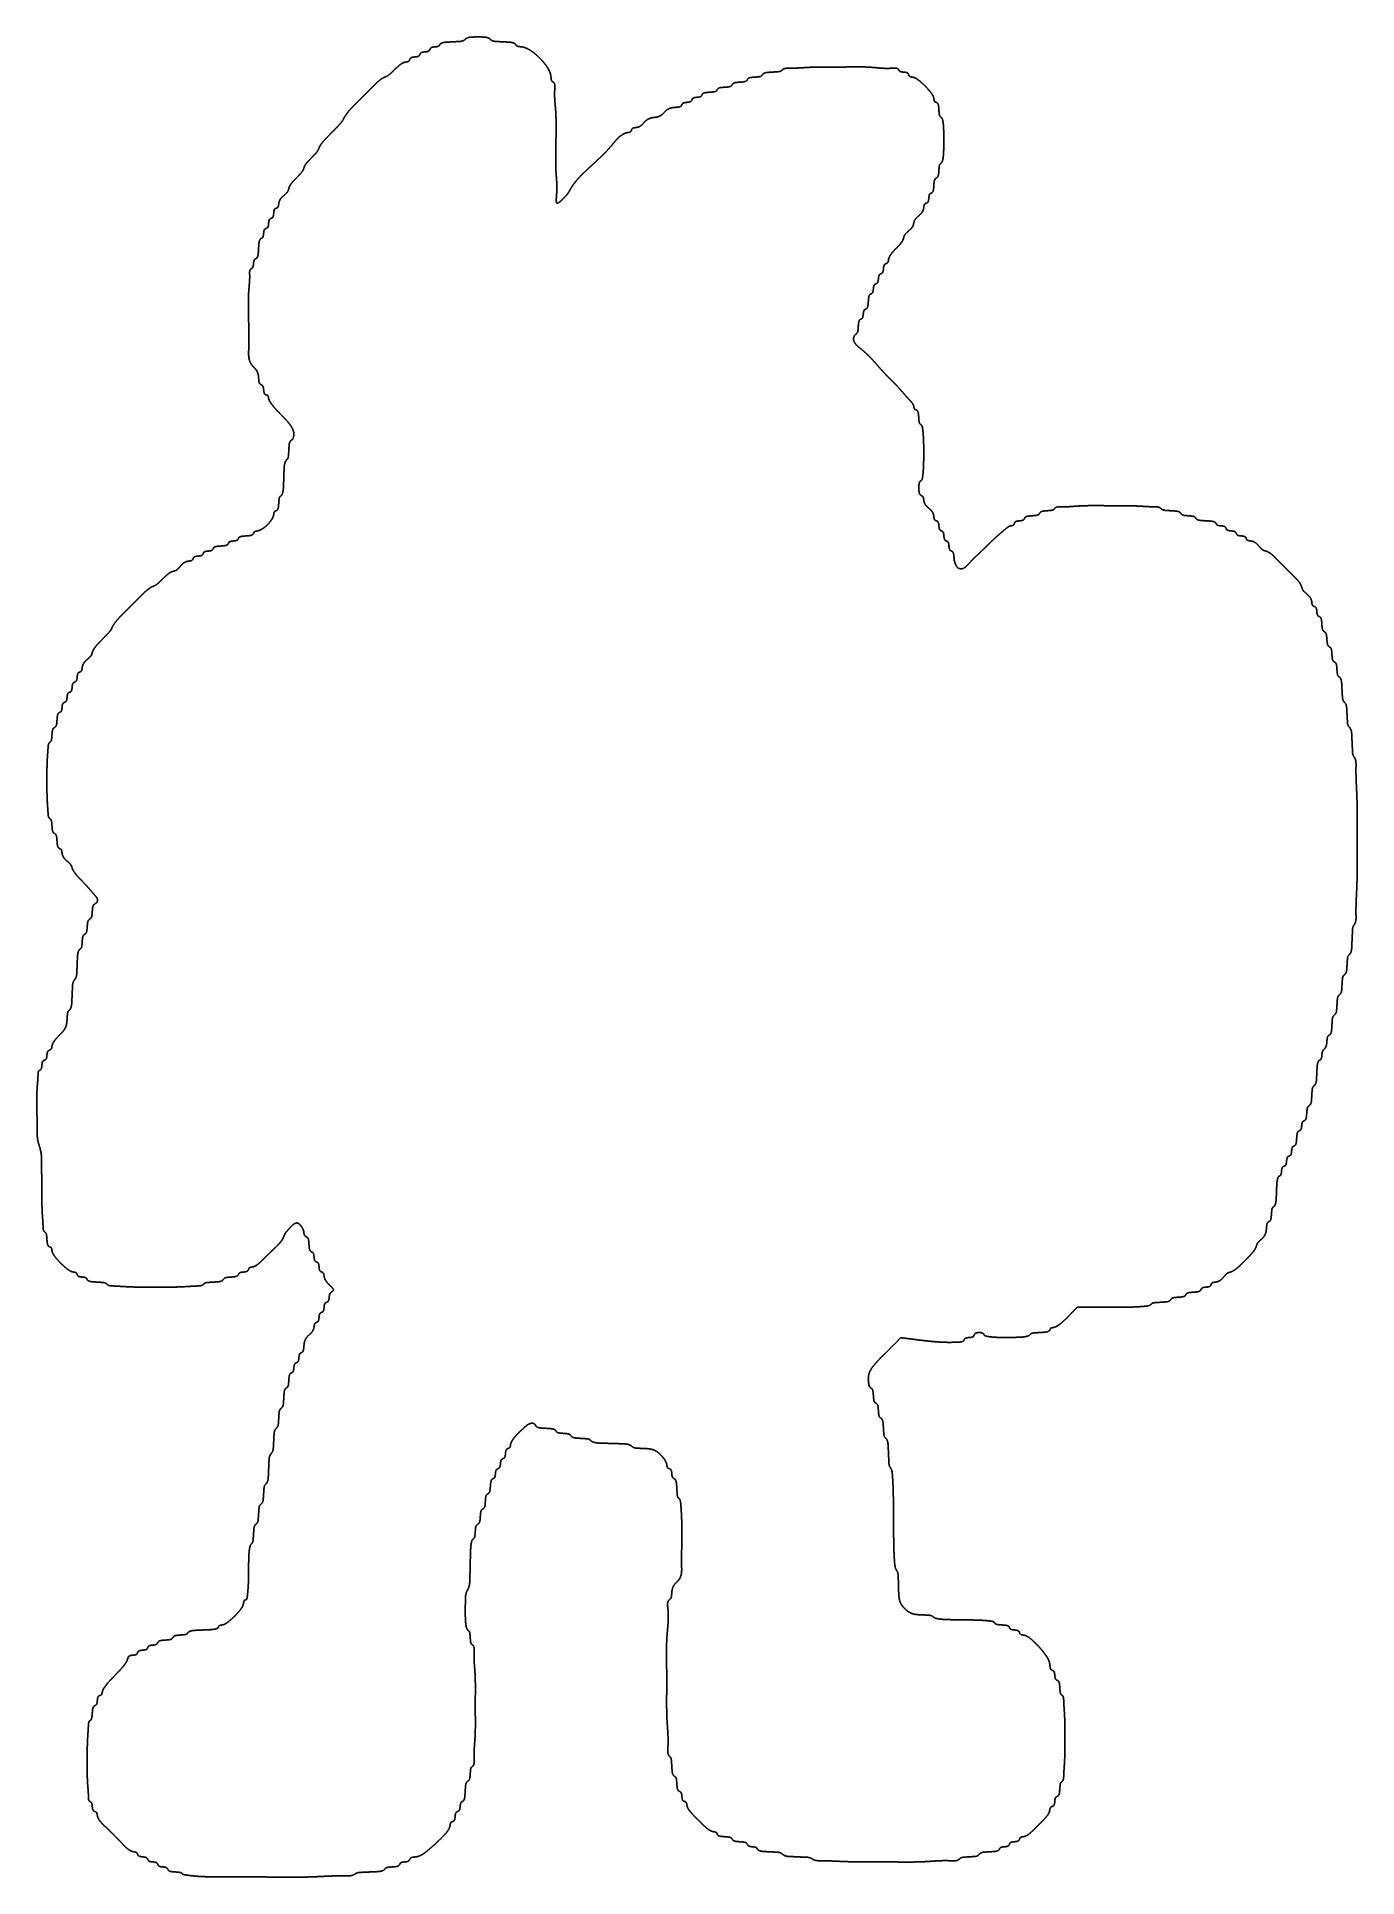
# Model space of a CAD drawing. Extents: x 40 to 225, y 4 to 261.
import ezdxf

# ---------------------------------------------------------------- set-up
doc = ezdxf.new("R2010")
doc.units = 0
doc.layers.get('0').update_dxf_attribs({"linetype": 'CONTINUOUS'})

msp = doc.modelspace()

# ---------------------------------------------------------------- linework, layer by layer
at = {"linetype": 'CONTINUOUS'}
msp.add_line((191.66642, 83.60833), (191.29407, 83.60833), dxfattribs=at)
at = {"color": 7}
msp.add_lwpolyline([(60.97034, 4.23334), (60.97034, 4.23334)], close=True, dxfattribs=at)
msp.add_polyline3d([(191.294, 83.6083, 0), (191.193, 83.6083, 0), (191.092, 83.6083, 0), (190.99, 83.6083, 0), (190.889, 83.6083, 0), (190.788, 83.6083, 0), (190.686, 83.6083, 0), (190.585, 83.6083, 0), (190.484, 83.6083, 0), (190.382, 83.6083, 0), (190.281, 83.6083, 0), (190.18, 83.6083, 0), (190.079, 83.6083, 0), (189.977, 83.6083, 0), (189.876, 83.6083, 0), (189.775, 83.6083, 0), (189.673, 83.6083, 0), (189.572, 83.6083, 0), (189.471, 83.6083, 0), (189.37, 83.6083, 0), (189.268, 83.6083, 0), (189.167, 83.6083, 0), (189.066, 83.6083, 0), (188.964, 83.6083, 0), (188.863, 83.6083, 0), (188.762, 83.6083, 0), (188.661, 83.6083, 0), (188.559, 83.6083, 0), (188.458, 83.6083, 0), (188.357, 83.6083, 0), (188.255, 83.6083, 0), (188.154, 83.6083, 0), (188.053, 83.6083, 0), (187.952, 83.6083, 0), (187.85, 83.6083, 0), (187.749, 83.6083, 0), (187.648, 83.6083, 0), (187.546, 83.6083, 0), (187.445, 83.6083, 0), (187.344, 83.6083, 0), (187.243, 83.6083, 0), (187.141, 83.6083, 0), (187.04, 83.6083, 0), (186.939, 83.6083, 0), (186.837, 83.6083, 0), (186.736, 83.6083, 0), (186.635, 83.6083, 0), (186.534, 83.6083, 0), (186.432, 83.6083, 0), (186.331, 83.6083, 0), (186.23, 83.6083, 0), (186.145, 83.6021, 0), (186.118, 83.5743, 0), (186.092, 83.5465, 0), (186.065, 83.5187, 0), (186.038, 83.4909, 0), (186.012, 83.4632, 0), (185.985, 83.4354, 0), (185.958, 83.4076, 0), (185.932, 83.3798, 0), (185.905, 83.352, 0), (185.878, 83.3242, 0), (185.851, 83.2964, 0), (185.825, 83.2686, 0), (185.798, 83.2408, 0), (185.771, 83.213, 0), (185.745, 83.1852, 0), (185.718, 83.1575, 0), (185.691, 83.1297, 0), (185.665, 83.1019, 0), (185.638, 83.0741, 0), (185.611, 83.0463, 0), (185.584, 83.0185, 0), (185.558, 82.9907, 0), (185.531, 82.9629, 0), (185.504, 82.9351, 0), (185.478, 82.9073, 0), (185.451, 82.8795, 0), (185.424, 82.8518, 0), (185.398, 82.824, 0), (185.371, 82.7962, 0), (185.344, 82.7684, 0), (185.317, 82.7406, 0), (185.291, 82.7128, 0), (185.264, 82.685, 0), (185.237, 82.6572, 0), (185.211, 82.6294, 0), (185.184, 82.6016, 0), (185.157, 82.5738, 0), (185.131, 82.5461, 0), (185.104, 82.5183, 0), (185.077, 82.4905, 0), (185.05, 82.4627, 0), (185.024, 82.4349, 0), (184.997, 82.4071, 0), (184.97, 82.3793, 0), (184.944, 82.3515, 0), (184.917, 82.3237, 0), (184.89, 82.2959, 0), (184.863, 82.2681, 0), (184.837, 82.2404, 0), (184.81, 82.2126, 0), (184.789, 82.1911, 0), (184.775, 82.1773, 0), (184.761, 82.1635, 0), (184.747, 82.1498, 0), (184.732, 82.136, 0), (184.718, 82.1223, 0), (184.704, 82.1085, 0), (184.69, 82.0948, 0), (184.676, 82.081, 0), (184.662, 82.0673, 0), (184.648, 82.0536, 0), (184.633, 82.0399, 0), (184.619, 82.0261, 0), (184.605, 82.0124, 0), (184.591, 81.9987, 0), (184.577, 81.9851, 0), (184.562, 81.9714, 0), (184.548, 81.9577, 0), (184.534, 81.9441, 0), (184.52, 81.9304, 0), (184.506, 81.9168, 0), (184.491, 81.9032, 0), (184.477, 81.8896, 0), (184.463, 81.876, 0), (184.449, 81.8624, 0), (184.434, 81.8488, 0), (184.42, 81.8353, 0), (184.406, 81.8218, 0), (184.391, 81.8083, 0), (184.377, 81.7948, 0), (184.363, 81.7813, 0), (184.348, 81.7678, 0), (184.334, 81.7544, 0), (184.319, 81.741, 0), (184.305, 81.7276, 0), (184.29, 81.7143, 0), (184.276, 81.7009, 0), (184.261, 81.6876, 0), (184.247, 81.6743, 0), (184.232, 81.661, 0), (184.218, 81.6478, 0), (184.203, 81.6346, 0), (184.189, 81.6214, 0), (184.174, 81.6082, 0), (184.159, 81.5951, 0), (184.145, 81.582, 0), (184.13, 81.5689, 0), (184.115, 81.5558, 0), (184.101, 81.5428, 0), (184.086, 81.5298, 0), (184.071, 81.5169, 0), (184.056, 81.504, 0), (184.041, 81.4911, 0), (184.027, 81.4782, 0), (184.012, 81.4654, 0), (183.997, 81.4526, 0), (183.982, 81.4399, 0), (183.967, 81.4272, 0), (183.952, 81.4145, 0), (183.937, 81.4019, 0), (183.922, 81.3893, 0), (183.907, 81.3767, 0), (183.891, 81.3643, 0), (183.876, 81.3518, 0), (183.861, 81.3394, 0), (183.846, 81.3271, 0), (183.83, 81.3148, 0), (183.815, 81.3025, 0), (183.8, 81.2904, 0), (183.784, 81.2782, 0), (183.769, 81.2661, 0), (183.753, 81.2541, 0), (183.737, 81.2422, 0), (183.722, 81.2303, 0), (183.706, 81.2184, 0), (183.69, 81.2067, 0), (183.674, 81.195, 0), (183.658, 81.1833, 0), (183.643, 81.1718, 0), (183.627, 81.1603, 0), (183.61, 81.1488, 0), (183.594, 81.1375, 0), (183.578, 81.1262, 0), (183.562, 81.115, 0), (183.546, 81.1038, 0), (183.529, 81.0928, 0), (183.513, 81.0818, 0), (183.496, 81.0709, 0), (183.48, 81.0601, 0), (183.463, 81.0493, 0), (183.446, 81.0387, 0), (183.429, 81.0281, 0), (183.412, 81.0177, 0), (183.395, 81.0073, 0), (183.378, 80.997, 0), (183.361, 80.9868, 0), (183.344, 80.9766, 0), (183.327, 80.9666, 0), (183.309, 80.9567, 0), (183.292, 80.9469, 0), (183.275, 80.9373, 0), (183.257, 80.9278, 0), (183.239, 80.9184, 0), (183.221, 80.9092, 0), (183.204, 80.9002, 0), (183.186, 80.8914, 0), (183.168, 80.8828, 0), (183.15, 80.8745, 0), (183.132, 80.8663, 0), (183.113, 80.8584, 0), (183.095, 80.8508, 0), (183.077, 80.8434, 0), (183.058, 80.8364, 0), (183.04, 80.8296, 0), (183.021, 80.8231, 0), (183.003, 80.8169, 0), (182.984, 80.8111, 0), (182.965, 80.8056, 0), (182.946, 80.8005, 0), (182.927, 80.7958, 0), (182.908, 80.7914, 0), (182.889, 80.7874, 0), (182.87, 80.7838, 0), (182.851, 80.7806, 0), (182.832, 80.7777, 0), (182.813, 80.7749, 0), (182.793, 80.7723, 0), (182.774, 80.7698, 0), (182.755, 80.7672, 0), (182.735, 80.7646, 0), (182.716, 80.7617, 0), (182.696, 80.7586, 0), (182.677, 80.7552, 0), (182.657, 80.7513, 0), (182.637, 80.747, 0), (182.618, 80.7421, 0), (182.598, 80.7366, 0), (182.579, 80.7304, 0), (182.559, 80.7234, 0), (182.54, 80.7157, 0), (182.521, 80.7072, 0), (182.503, 80.6979, 0), (182.486, 80.6878, 0), (182.469, 80.6768, 0), (182.453, 80.6649, 0), (182.438, 80.6522, 0), (182.424, 80.6385, 0), (182.412, 80.6238, 0), (182.4, 80.6082, 0), (182.391, 80.5916, 0), (182.382, 80.5743, 0), (182.374, 80.5563, 0), (182.367, 80.5378, 0), (182.36, 80.5191, 0), (182.354, 80.5002, 0), (182.347, 80.4814, 0), (182.339, 80.4629, 0), (182.332, 80.4447, 0), (182.323, 80.4271, 0), (182.313, 80.4102, 0), (182.301, 80.394, 0), (182.289, 80.3784, 0), (182.277, 80.3634, 0), (182.263, 80.3491, 0), (182.248, 80.3354, 0), (182.233, 80.3223, 0), (182.217, 80.3097, 0), (182.201, 80.2978, 0), (182.184, 80.2864, 0), (182.167, 80.2755, 0), (182.15, 80.2652, 0), (182.132, 80.2554, 0), (182.114, 80.2461, 0), (182.096, 80.2374, 0), (182.078, 80.229, 0), (182.06, 80.2212, 0), (182.042, 80.2138, 0), (182.023, 80.2068, 0), (182.005, 80.2002, 0), (181.986, 80.194, 0), (181.967, 80.1882, 0), (181.948, 80.1827, 0), (181.929, 80.1776, 0), (181.91, 80.1728, 0), (181.891, 80.1683, 0), (181.871, 80.1641, 0), (181.852, 80.1601, 0), (181.832, 80.1564, 0), (181.813, 80.153, 0), (181.793, 80.1498, 0), (181.774, 80.1467, 0), (181.754, 80.1439, 0), (181.734, 80.1413, 0), (181.715, 80.1387, 0), (181.695, 80.1364, 0), (181.675, 80.1341, 0), (181.655, 80.132, 0), (181.636, 80.1299, 0), (181.616, 80.1279, 0), (181.596, 80.126, 0), (181.576, 80.1241, 0), (181.557, 80.1223, 0), (181.537, 80.1206, 0), (181.517, 80.1188, 0), (181.497, 80.1172, 0), (181.478, 80.1156, 0), (181.458, 80.114, 0), (181.438, 80.1125, 0), (181.418, 80.111, 0), (181.399, 80.1096, 0), (181.379, 80.1081, 0), (181.359, 80.1068, 0), (181.339, 80.1054, 0), (181.32, 80.1041, 0), (181.3, 80.1028, 0), (181.28, 80.1016, 0), (181.261, 80.1004, 0), (181.241, 80.0992, 0), (181.221, 80.098, 0), (181.202, 80.0968, 0), (181.182, 80.0957, 0), (181.163, 80.0945, 0), (181.143, 80.0934, 0), (181.123, 80.0923, 0), (181.104, 80.0912, 0), (181.084, 80.0901, 0), (181.065, 80.089, 0), (181.045, 80.0879, 0), (181.026, 80.0868, 0), (181.006, 80.0858, 0), (180.987, 80.0847, 0), (180.967, 80.0836, 0), (180.948, 80.0824, 0), (180.928, 80.0813, 0), (180.909, 80.0802, 0), (180.889, 80.0791, 0), (180.87, 80.0779, 0), (180.85, 80.0767, 0), (180.831, 80.0755, 0), (180.812, 80.0743, 0), (180.792, 80.0731, 0), (180.773, 80.0719, 0), (180.754, 80.0707, 0), (180.734, 80.0694, 0), (180.715, 80.0682, 0), (180.695, 80.0669, 0), (180.676, 80.0656, 0), (180.657, 80.0643, 0), (180.637, 80.063, 0), (180.618, 80.0617, 0), (180.598, 80.0604, 0), (180.579, 80.0591, 0), (180.559, 80.0577, 0), (180.54, 80.0564, 0), (180.52, 80.055, 0), (180.501, 80.0536, 0), (180.481, 80.0523, 0), (180.461, 80.0509, 0), (180.442, 80.0495, 0), (180.422, 80.0481, 0), (180.402, 80.0466, 0), (180.382, 80.0452, 0), (180.362, 80.0438, 0), (180.342, 80.0423, 0), (180.322, 80.0409, 0), (180.302, 80.0394, 0), (180.282, 80.0379, 0), (180.262, 80.0365, 0), (180.242, 80.035, 0), (180.222, 80.0335, 0), (180.201, 80.032, 0), (180.181, 80.0305, 0), (180.16, 80.0289, 0), (180.14, 80.0273, 0), (180.119, 80.0256, 0), (180.099, 80.0238, 0), (180.078, 80.0218, 0), (180.058, 80.0197, 0), (180.037, 80.0173, 0), (180.017, 80.0148, 0), (179.997, 80.0119, 0), (179.977, 80.0088, 0), (179.957, 80.0054, 0), (179.937, 80.0017, 0), (179.918, 79.9975, 0), (179.898, 79.993, 0), (179.879, 79.9881, 0), (179.86, 79.9827, 0), (179.841, 79.9769, 0), (179.823, 79.9705, 0), (179.805, 79.9637, 0), (179.787, 79.9562, 0), (179.77, 79.9482, 0), (179.752, 79.9396, 0), (179.736, 79.9304, 0), (179.719, 79.9204, 0), (179.703, 79.9098, 0), (179.688, 79.8985, 0), (179.672, 79.8865, 0), (179.658, 79.874, 0), (179.643, 79.8609, 0), (179.629, 79.8475, 0), (179.615, 79.8337, 0), (179.6, 79.8198, 0), (179.586, 79.8057, 0), (179.572, 79.7917, 0), (179.558, 79.7777, 0), (179.544, 79.7639, 0), (179.529, 79.7503, 0), (179.515, 79.7371, 0), (179.5, 79.7244, 0), (179.484, 79.7121, 0), (179.468, 79.7004, 0), (179.452, 79.6891, 0), (179.436, 79.6783, 0), (179.419, 79.6679, 0), (179.402, 79.658, 0), (179.385, 79.6485, 0), (179.367, 79.6394, 0), (179.35, 79.6307, 0), (179.332, 79.6224, 0), (179.314, 79.6144, 0), (179.295, 79.6067, 0), (179.277, 79.5994, 0), (179.258, 79.5923, 0), (179.239, 79.5856, 0), (179.22, 79.5791, 0), (179.201, 79.5729, 0), (179.182, 79.5669, 0), (179.163, 79.5612, 0), (179.144, 79.5556, 0), (179.124, 79.5502, 0), (179.105, 79.5451, 0), (179.086, 79.54, 0), (179.066, 79.5351, 0), (179.047, 79.5304, 0), (179.027, 79.5258, 0), (179.008, 79.5214, 0), (178.988, 79.5171, 0), (178.969, 79.5129, 0), (178.95, 79.5089, 0), (178.93, 79.505, 0), (178.911, 79.5012, 0), (178.891, 79.4976, 0), (178.872, 79.494, 0), (178.852, 79.4906, 0), (178.833, 79.4874, 0), (178.813, 79.4842, 0), (178.794, 79.4811, 0), (178.774, 79.4782, 0), (178.755, 79.4754, 0), (178.735, 79.4726, 0), (178.716, 79.47, 0), (178.696, 79.4675, 0), (178.676, 79.4651, 0), (178.657, 79.4627, 0), (178.637, 79.4605, 0), (178.618, 79.4583, 0), (178.598, 79.4563, 0), (178.578, 79.4543, 0), (178.559, 79.4524, 0), (178.539, 79.4505, 0), (178.52, 79.4488, 0), (178.5, 79.4471, 0), (178.48, 79.4455, 0), (178.461, 79.4439, 0), (178.441, 79.4425, 0), (178.422, 79.4411, 0), (178.402, 79.4397, 0), (178.382, 79.4384, 0), (178.363, 79.4371, 0), (178.343, 79.436, 0), (178.323, 79.4348, 0), (178.304, 79.4337, 0), (178.284, 79.4326, 0), (178.264, 79.4316, 0), (178.245, 79.4306, 0), (178.225, 79.4297, 0), (178.205, 79.4288, 0), (178.186, 79.4279, 0), (178.166, 79.427, 0), (178.147, 79.4262, 0), (178.127, 79.4254, 0), (178.107, 79.4246, 0), (178.088, 79.4238, 0), (178.068, 79.423, 0), (178.048, 79.4223, 0), (178.029, 79.4215, 0), (178.009, 79.4208, 0), (177.989, 79.4201, 0), (177.97, 79.4193, 0), (177.95, 79.4186, 0), (177.93, 79.4178, 0), (177.911, 79.4171, 0), (177.891, 79.4163, 0), (177.871, 79.4156, 0), (177.852, 79.4149, 0), (177.832, 79.4141, 0), (177.812, 79.4134, 0), (177.793, 79.4127, 0), (177.773, 79.4119, 0), (177.754, 79.4112, 0), (177.734, 79.4105, 0), (177.714, 79.4097, 0), (177.695, 79.409, 0), (177.675, 79.4083, 0), (177.655, 79.4076, 0), (177.636, 79.4068, 0), (177.616, 79.4061, 0), (177.596, 79.4054, 0), (177.577, 79.4047, 0), (177.557, 79.404, 0), (177.538, 79.4033, 0), (177.518, 79.4026, 0), (177.498, 79.4019, 0), (177.479, 79.4012, 0), (177.459, 79.4005, 0), (177.439, 79.3998, 0), (177.42, 79.3992, 0), (177.4, 79.3985, 0), (177.38, 79.3978, 0), (177.361, 79.3972, 0), (177.341, 79.3965, 0), (177.322, 79.3959, 0), (177.302, 79.3952, 0), (177.282, 79.3946, 0), (177.263, 79.394, 0), (177.243, 79.3933, 0), (177.223, 79.3927, 0), (177.204, 79.3921, 0), (177.184, 79.3915, 0), (177.164, 79.3909, 0), (177.145, 79.3903, 0), (177.125, 79.3897, 0), (177.105, 79.3892, 0), (177.086, 79.3886, 0), (177.066, 79.388, 0), (177.046, 79.3875, 0), (177.027, 79.387, 0), (177.007, 79.3864, 0), (176.987, 79.3859, 0), (176.968, 79.3854, 0), (176.948, 79.3849, 0), (176.928, 79.3844, 0), (176.909, 79.3839, 0), (176.889, 79.3834, 0), (176.869, 79.383, 0), (176.849, 79.3825, 0), (176.83, 79.3821, 0), (176.81, 79.3817, 0), (176.79, 79.3812, 0), (176.771, 79.3808, 0), (176.751, 79.3804, 0), (176.731, 79.38, 0), (176.711, 79.3797, 0), (176.692, 79.3793, 0), (176.672, 79.379, 0), (176.652, 79.3786, 0), (176.632, 79.3783, 0), (176.613, 79.378, 0), (176.593, 79.3777, 0), (176.573, 79.3774, 0), (176.553, 79.3771, 0), (176.534, 79.3769, 0), (176.514, 79.3766, 0), (176.494, 79.3764, 0), (176.474, 79.3762, 0), (176.454, 79.376, 0), (176.435, 79.3758, 0), (176.415, 79.3756, 0), (176.395, 79.3754, 0), (176.375, 79.3753, 0), (176.355, 79.3752, 0), (176.336, 79.375, 0), (176.316, 79.3749, 0), (176.296, 79.3749, 0), (176.276, 79.3748, 0), (176.256, 79.3747, 0), (176.236, 79.3747, 0), (176.217, 79.3747, 0), (176.197, 79.3747, 0), (176.177, 79.3747, 0), (176.157, 79.3747, 0), (176.137, 79.3747, 0), (176.117, 79.3748, 0), (176.097, 79.3749, 0), (176.077, 79.3749, 0), (176.058, 79.375, 0), (176.038, 79.3752, 0), (176.018, 79.3753, 0), (175.998, 79.3754, 0), (175.978, 79.3756, 0), (175.958, 79.3758, 0), (175.938, 79.376, 0), (175.918, 79.3762, 0), (175.899, 79.3764, 0), (175.879, 79.3766, 0), (175.859, 79.3769, 0), (175.839, 79.3772, 0), (175.819, 79.3775, 0), (175.799, 79.3778, 0), (175.779, 79.3781, 0), (175.759, 79.3784, 0), (175.74, 79.3787, 0), (175.72, 79.3791, 0), (175.7, 79.3795, 0), (175.68, 79.3799, 0), (175.66, 79.3803, 0), (175.64, 79.3807, 0), (175.621, 79.3811, 0), (175.601, 79.3816, 0), (175.581, 79.382, 0), (175.561, 79.3825, 0), (175.541, 79.383, 0), (175.521, 79.3835, 0), (175.502, 79.3841, 0), (175.482, 79.3846, 0), (175.462, 79.3851, 0), (175.442, 79.3857, 0), (175.423, 79.3863, 0), (175.403, 79.3869, 0), (175.383, 79.3875, 0), (175.363, 79.3881, 0), (175.344, 79.3888, 0), (175.324, 79.3894, 0), (175.304, 79.3901, 0), (175.285, 79.3908, 0), (175.265, 79.3915, 0), (175.245, 79.3922, 0), (175.226, 79.3929, 0), (175.206, 79.3937, 0), (175.186, 79.3944, 0), (175.167, 79.3952, 0), (175.147, 79.396, 0), (175.127, 79.3968, 0), (175.108, 79.3976, 0), (175.088, 79.3985, 0), (175.069, 79.3993, 0), (175.049, 79.4002, 0), (175.03, 79.4011, 0), (175.01, 79.4019, 0), (174.991, 79.4028, 0), (174.971, 79.4038, 0), (174.952, 79.4047, 0), (174.932, 79.4057, 0), (174.913, 79.4066, 0), (174.894, 79.4076, 0), (174.874, 79.4086, 0), (174.855, 79.4096, 0), (174.836, 79.4106, 0), (174.816, 79.4116, 0), (174.797, 79.4127, 0), (174.778, 79.4138, 0), (174.758, 79.4148, 0), (174.739, 79.4159, 0), (174.72, 79.417, 0), (174.701, 79.4181, 0), (174.682, 79.4193, 0), (174.662, 79.4204, 0), (174.643, 79.4216, 0), (174.624, 79.4228, 0), (174.605, 79.424, 0), (174.586, 79.4252, 0), (174.567, 79.4264, 0), (174.548, 79.4277, 0), (174.529, 79.4289, 0), (174.51, 79.4302, 0), (174.491, 79.4315, 0), (174.472, 79.4329, 0), (174.453, 79.4343, 0), (174.434, 79.4357, 0), (174.415, 79.4371, 0), (174.395, 79.4385, 0), (174.376, 79.44, 0), (174.357, 79.4416, 0), (174.338, 79.4431, 0), (174.319, 79.4447, 0), (174.3, 79.4463, 0), (174.281, 79.448, 0), (174.262, 79.4497, 0), (174.243, 79.4514, 0), (174.224, 79.4532, 0), (174.204, 79.455, 0), (174.185, 79.4569, 0), (174.166, 79.4588, 0), (174.147, 79.4607, 0), (174.127, 79.4627, 0), (174.108, 79.4648, 0), (174.089, 79.4668, 0), (174.069, 79.469, 0), (174.05, 79.4712, 0), (174.03, 79.4734, 0), (174.011, 79.4757, 0), (173.991, 79.4781, 0), (173.972, 79.4805, 0), (173.952, 79.4829, 0), (173.932, 79.4855, 0), (173.913, 79.488, 0), (173.893, 79.4907, 0), (173.873, 79.4934, 0), (173.853, 79.4961, 0), (173.833, 79.499, 0), (173.813, 79.5018, 0), (173.793, 79.5048, 0), (173.773, 79.5078, 0), (173.752, 79.5109, 0), (173.732, 79.5141, 0), (173.712, 79.5173, 0), (173.691, 79.5206, 0), (173.671, 79.524, 0), (173.65, 79.5274, 0), (173.629, 79.5309, 0), (173.608, 79.5345, 0), (173.588, 79.5382, 0), (173.567, 79.542, 0), (173.546, 79.5458, 0), (173.524, 79.5498, 0), (173.503, 79.5538, 0), (173.482, 79.5581, 0), (173.461, 79.5626, 0), (173.44, 79.5674, 0), (173.42, 79.5725, 0), (173.399, 79.5779, 0), (173.379, 79.5837, 0), (173.359, 79.5899, 0), (173.34, 79.5966, 0), (173.321, 79.6038, 0), (173.302, 79.6116, 0), (173.284, 79.6199, 0), (173.267, 79.6289, 0), (173.25, 79.6386, 0), (173.234, 79.6489, 0), (173.218, 79.66, 0), (173.204, 79.6719, 0), (173.19, 79.6847, 0), (173.177, 79.6983, 0), (173.165, 79.7128, 0), (173.153, 79.7282, 0), (173.143, 79.7446, 0), (173.134, 79.7618, 0), (173.125, 79.7796, 0), (173.116, 79.7976, 0), (173.108, 79.8159, 0), (173.099, 79.834, 0), (173.09, 79.8519, 0), (173.081, 79.8693, 0), (173.071, 79.886, 0), (173.06, 79.9018, 0), (173.048, 79.9165, 0), (173.034, 79.93, 0), (173.02, 79.9425, 0), (173.004, 79.954, 0), (172.988, 79.9646, 0), (172.971, 79.9743, 0), (172.953, 79.9832, 0), (172.934, 79.9914, 0), (172.916, 79.9989, 0), (172.896, 80.0059, 0), (172.876, 80.0123, 0), (172.856, 80.0182, 0), (172.836, 80.0238, 0), (172.816, 80.029, 0), (172.796, 80.034, 0), (172.776, 80.0388, 0), (172.756, 80.0433, 0), (172.736, 80.0476, 0), (172.717, 80.0516, 0), (172.697, 80.0554, 0), (172.677, 80.059, 0), (172.658, 80.0623, 0), (172.638, 80.0654, 0), (172.619, 80.0682, 0), (172.6, 80.0707, 0), (172.58, 80.0729, 0), (172.561, 80.0749, 0), (172.542, 80.0766, 0), (172.522, 80.078, 0), (172.503, 80.0791, 0), (172.484, 80.0799, 0), (172.464, 80.0804, 0), (172.445, 80.0806, 0), (172.426, 80.0804, 0), (172.407, 80.08, 0), (172.387, 80.0792, 0), (172.368, 80.0782, 0), (172.348, 80.0768, 0), (172.329, 80.0751, 0), (172.31, 80.0732, 0), (172.29, 80.0709, 0), (172.271, 80.0683, 0), (172.251, 80.0655, 0), (172.232, 80.0623, 0), (172.212, 80.0589, 0), (172.192, 80.0552, 0), (172.173, 80.0512, 0), (172.153, 80.0469, 0), (172.133, 80.0424, 0), (172.114, 80.0376, 0), (172.094, 80.0325, 0), (172.074, 80.0271, 0), (172.054, 80.0215, 0), (172.034, 80.0154, 0), (172.015, 80.009, 0), (171.996, 80.0021, 0), (171.977, 79.9947, 0), (171.958, 79.9868, 0), (171.94, 79.9782, 0), (171.922, 79.969, 0), (171.905, 79.9591, 0), (171.889, 79.9485, 0), (171.874, 79.9371, 0), (171.859, 79.9248, 0), (171.845, 79.9116, 0), (171.832, 79.8976, 0), (171.82, 79.8826, 0), (171.809, 79.8668, 0), (171.799, 79.8502, 0), (171.79, 79.8331, 0), (171.781, 79.8154, 0), (171.772, 79.7973, 0), (171.764, 79.7789, 0), (171.756, 79.7602, 0), (171.748, 79.7414, 0), (171.74, 79.7224, 0), (171.733, 79.7036, 0), (171.725, 79.6848, 0), (171.717, 79.6663, 0), (171.708, 79.648, 0), (171.7, 79.6302, 0), (171.69, 79.6128, 0), (171.68, 79.596, 0), (171.67, 79.5799, 0), (171.658, 79.5645, 0), (171.646, 79.5499, 0), (171.632, 79.5363, 0), (171.618, 79.5235, 0), (171.603, 79.5116, 0), (171.587, 79.5005, 0), (171.57, 79.4901, 0), (171.553, 79.4805, 0), (171.535, 79.4716, 0), (171.517, 79.4633, 0), (171.498, 79.4557, 0), (171.479, 79.4486, 0), (171.459, 79.442, 0), (171.44, 79.436, 0), (171.42, 79.4304, 0), (171.4, 79.4252, 0), (171.38, 79.4204, 0), (171.36, 79.416, 0), (171.341, 79.4119, 0), (171.321, 79.4081, 0), (171.301, 79.4045, 0), (171.282, 79.4013, 0), (171.262, 79.3983, 0), (171.243, 79.3955, 0), (171.223, 79.393, 0), (171.204, 79.3906, 0), (171.184, 79.3884, 0), (171.165, 79.3864, 0), (171.145, 79.3844, 0), (171.126, 79.3826, 0), (171.106, 79.3809, 0), (171.087, 79.3792, 0), (171.068, 79.3776, 0), (171.048, 79.3759, 0), (171.029, 79.3743, 0), (171.01, 79.3727, 0), (170.99, 79.3711, 0), (170.971, 79.3694, 0), (170.952, 79.3676, 0), (170.933, 79.3657, 0), (170.913, 79.3637, 0), (170.894, 79.3616, 0), (170.874, 79.3594, 0), (170.855, 79.357, 0), (170.835, 79.3545, 0), (170.816, 79.3517, 0), (170.796, 79.3488, 0), (170.777, 79.3456, 0), (170.757, 79.3422, 0), (170.737, 79.3385, 0), (170.718, 79.3345, 0), (170.698, 79.3303, 0), (170.678, 79.3257, 0), (170.658, 79.3208, 0), (170.638, 79.3155, 0), (170.618, 79.3098, 0), (170.598, 79.3036, 0), (170.579, 79.2968, 0), (170.56, 79.2894, 0), (170.541, 79.2814, 0), (170.523, 79.2727, 0), (170.505, 79.2632, 0), (170.489, 79.253, 0), (170.473, 79.2418, 0), (170.458, 79.2298, 0), (170.444, 79.2168, 0), (170.431, 79.2027, 0), (170.419, 79.1877, 0), (170.408, 79.1716, 0), (170.398, 79.1549, 0), (170.388, 79.1375, 0), (170.379, 79.1197, 0), (170.371, 79.1016, 0), (170.362, 79.0834, 0), (170.354, 79.0653, 0), (170.345, 79.0475, 0), (170.336, 79.0301, 0), (170.326, 79.0133, 0), (170.316, 78.9971, 0), (170.305, 78.9816, 0), (170.294, 78.9668, 0), (170.282, 78.9525, 0), (170.269, 78.9389, 0), (170.256, 78.9259, 0), (170.243, 78.9134, 0), (170.229, 78.9015, 0), (170.214, 78.8902, 0), (170.199, 78.8794, 0), (170.183, 78.8691, 0), (170.167, 78.8594, 0), (170.151, 78.8501, 0), (170.134, 78.8413, 0), (170.117, 78.833, 0), (170.099, 78.8251, 0), (170.081, 78.8177, 0), (170.063, 78.8107, 0), (170.044, 78.8041, 0), (170.025, 78.7979, 0), (170.006, 78.7921, 0), (169.986, 78.7867, 0), (169.966, 78.7816, 0), (169.946, 78.7769, 0), (169.926, 78.7725, 0), (169.905, 78.7684, 0), (169.884, 78.7646, 0), (169.863, 78.761, 0), (169.841, 78.7578, 0), (169.82, 78.7548, 0), (169.798, 78.752, 0), (169.776, 78.7495, 0), (169.754, 78.7472, 0), (169.732, 78.7451, 0), (169.71, 78.7432, 0), (169.688, 78.7414, 0), (169.665, 78.7398, 0), (169.643, 78.7384, 0), (169.621, 78.737, 0), (169.598, 78.7358, 0), (169.576, 78.7347, 0), (169.553, 78.7337, 0), (169.53, 78.7327, 0), (169.508, 78.7318, 0), (169.486, 78.731, 0), (169.463, 78.7302, 0), (169.441, 78.7293, 0), (169.419, 78.7286, 0), (169.396, 78.7278, 0), (169.374, 78.727, 0), (169.352, 78.7263, 0), (169.33, 78.7255, 0), (169.309, 78.7248, 0), (169.287, 78.7241, 0), (169.265, 78.7234, 0), (169.243, 78.7227, 0), (169.222, 78.722, 0), (169.2, 78.7213, 0), (169.179, 78.7207, 0), (169.157, 78.7201, 0), (169.136, 78.7194, 0), (169.115, 78.7188, 0), (169.094, 78.7182, 0), (169.072, 78.7176, 0), (169.051, 78.7171, 0), (169.03, 78.7165, 0), (169.009, 78.716, 0), (168.989, 78.7154, 0), (168.968, 78.7149, 0), (168.947, 78.7144, 0), (168.926, 78.7139, 0), (168.906, 78.7135, 0), (168.885, 78.713, 0), (168.864, 78.7125, 0), (168.844, 78.7121, 0), (168.823, 78.7117, 0), (168.803, 78.7113, 0), (168.783, 78.7109, 0), (168.762, 78.7105, 0), (168.742, 78.7102, 0), (168.722, 78.7098, 0), (168.702, 78.7095, 0), (168.682, 78.7091, 0), (168.662, 78.7088, 0), (168.642, 78.7085, 0), (168.622, 78.7083, 0), (168.602, 78.708, 0), (168.582, 78.7077, 0), (168.562, 78.7075, 0), (168.542, 78.7073, 0), (168.523, 78.7071, 0), (168.503, 78.7069, 0), (168.483, 78.7067, 0), (168.464, 78.7065, 0), (168.444, 78.7064, 0), (168.425, 78.7063, 0), (168.405, 78.7061, 0), (168.386, 78.706, 0), (168.366, 78.7059, 0), (168.347, 78.7059, 0), (168.327, 78.7058, 0), (168.308, 78.7057, 0), (168.289, 78.7057, 0), (168.27, 78.7057, 0), (168.25, 78.7057, 0), (168.231, 78.7057, 0), (168.212, 78.7057, 0), (168.193, 78.7058, 0), (168.174, 78.7058, 0), (168.155, 78.7059, 0), (168.136, 78.706, 0), (168.117, 78.7061, 0), (168.097, 78.7062, 0), (168.078, 78.7064, 0), (168.06, 78.7065, 0), (168.041, 78.7067, 0), (168.022, 78.7069, 0), (168.003, 78.7071, 0), (167.984, 78.7073, 0), (167.965, 78.7075, 0), (167.946, 78.7077, 0), (167.927, 78.708, 0), (167.908, 78.7083, 0), (167.89, 78.7086, 0), (167.871, 78.7089, 0), (167.852, 78.7092, 0), (167.833, 78.7095, 0), (167.815, 78.7099, 0), (167.796, 78.7103, 0), (167.777, 78.7106, 0), (167.758, 78.711, 0), (167.74, 78.7115, 0), (167.721, 78.7119, 0), (167.702, 78.7123, 0), (167.684, 78.7128, 0), (167.665, 78.7133, 0), (167.646, 78.7138, 0), (167.628, 78.7143, 0), (167.609, 78.7148, 0), (167.59, 78.7154, 0), (167.572, 78.716, 0), (167.553, 78.7165, 0), (167.534, 78.7171, 0), (167.516, 78.7178, 0), (167.497, 78.7184, 0), (167.478, 78.719, 0), (167.46, 78.7197, 0), (167.441, 78.7204, 0), (167.422, 78.7211, 0), (167.403, 78.7218, 0), (167.385, 78.7225, 0), (167.366, 78.7233, 0), (167.347, 78.724, 0), (167.329, 78.7248, 0), (167.31, 78.7256, 0), (167.291, 78.7264, 0), (167.272, 78.7273, 0), (167.254, 78.7281, 0), (167.235, 78.729, 0), (167.216, 78.7299, 0), (167.197, 78.7308, 0), (167.179, 78.7317, 0), (167.16, 78.7326, 0), (167.141, 78.7336, 0), (167.122, 78.7346, 0), (167.103, 78.7355, 0), (167.084, 78.7365, 0), (167.065, 78.7376, 0), (167.047, 78.7386, 0), (167.028, 78.7397, 0), (167.009, 78.7407, 0), (166.99, 78.7418, 0), (166.971, 78.7429, 0), (166.952, 78.744, 0), (166.933, 78.7452, 0), (166.914, 78.7463, 0), (166.895, 78.7475, 0), (166.876, 78.7487, 0), (166.857, 78.7499, 0), (166.838, 78.7511, 0), (166.818, 78.7523, 0), (166.799, 78.7536, 0), (166.78, 78.7548, 0), (166.761, 78.7561, 0), (166.742, 78.7574, 0), (166.723, 78.7587, 0), (166.704, 78.76, 0), (166.685, 78.7613, 0), (166.665, 78.7627, 0), (166.646, 78.7641, 0), (166.627, 78.7654, 0), (166.608, 78.7668, 0), (166.589, 78.7682, 0), (166.569, 78.7696, 0), (166.55, 78.7711, 0), (166.531, 78.7725, 0), (166.512, 78.774, 0), (166.492, 78.7755, 0), (166.473, 78.7769, 0), (166.454, 78.7784, 0), (166.434, 78.7799, 0), (166.415, 78.7815, 0), (166.396, 78.783, 0), (166.376, 78.7846, 0), (166.357, 78.7861, 0), (166.338, 78.7877, 0), (166.318, 78.7893, 0), (166.299, 78.7909, 0), (166.279, 78.7925, 0), (166.26, 78.7941, 0), (166.24, 78.7958, 0), (166.221, 78.7974, 0), (166.202, 78.7991, 0), (166.182, 78.8008, 0), (166.163, 78.8024, 0), (166.143, 78.8041, 0), (166.124, 78.8058, 0), (166.104, 78.8076, 0), (166.085, 78.8093, 0), (166.065, 78.811, 0), (166.046, 78.8128, 0), (166.026, 78.8145, 0), (166.006, 78.8163, 0), (165.987, 78.8181, 0), (165.967, 78.8199, 0), (165.948, 78.8217, 0), (165.928, 78.8235, 0), (165.909, 78.8253, 0), (165.889, 78.8272, 0), (165.869, 78.829, 0), (165.85, 78.8309, 0), (165.83, 78.8328, 0), (165.81, 78.8346, 0), (165.791, 78.8365, 0), (165.771, 78.8384, 0), (165.752, 78.8403, 0), (165.732, 78.8422, 0), (165.712, 78.8441, 0), (165.692, 78.8461, 0), (165.673, 78.848, 0), (165.653, 78.85, 0), (165.633, 78.8519, 0), (165.614, 78.8539, 0), (165.594, 78.8559, 0), (165.574, 78.8578, 0), (165.554, 78.8598, 0), (165.535, 78.8618, 0), (165.515, 78.8638, 0), (165.495, 78.8659, 0), (165.475, 78.8679, 0), (165.456, 78.8699, 0), (165.436, 78.872, 0), (165.416, 78.874, 0), (165.396, 78.8761, 0), (165.377, 78.8781, 0), (165.357, 78.8802, 0), (165.337, 78.8823, 0), (165.317, 78.8843, 0), (165.297, 78.8864, 0), (165.277, 78.8885, 0), (165.258, 78.8906, 0), (165.238, 78.8927, 0), (165.218, 78.8948, 0), (165.198, 78.897, 0), (165.178, 78.8991, 0), (165.158, 78.9012, 0), (165.138, 78.9034, 0), (165.119, 78.9055, 0), (165.099, 78.9077, 0), (165.079, 78.9098, 0), (165.059, 78.912, 0), (165.039, 78.9142, 0), (165.019, 78.9163, 0), (164.999, 78.9185, 0), (164.979, 78.9207, 0), (164.959, 78.9229, 0), (164.94, 78.9251, 0), (164.92, 78.9273, 0), (164.9, 78.9295, 0), (164.88, 78.9317, 0), (164.86, 78.9339, 0), (164.84, 78.9361, 0), (164.82, 78.9383, 0), (164.8, 78.9406, 0), (164.78, 78.9428, 0), (164.76, 78.945, 0), (164.74, 78.9473, 0), (164.72, 78.9495, 0), (164.7, 78.9517, 0), (164.68, 78.954, 0), (164.66, 78.9562, 0), (164.64, 78.9585, 0), (164.62, 78.9607, 0), (164.6, 78.963, 0), (164.58, 78.9653, 0), (164.56, 78.9675, 0), (164.54, 78.9698, 0), (164.52, 78.9721, 0), (164.501, 78.9743, 0), (164.481, 78.9766, 0), (164.461, 78.9789, 0), (164.441, 78.9812, 0), (164.421, 78.9835, 0), (164.401, 78.9858, 0), (164.381, 78.988, 0), (164.361, 78.9903, 0), (164.341, 78.9926, 0), (164.321, 78.9949, 0), (164.301, 78.9972, 0), (164.281, 78.9995, 0), (164.261, 79.0018, 0), (164.241, 79.0041, 0), (164.221, 79.0064, 0), (164.201, 79.0087, 0), (164.181, 79.011, 0), (164.161, 79.0133, 0), (164.141, 79.0156, 0), (164.121, 79.0179, 0), (164.101, 79.0202, 0), (164.08, 79.0225, 0), (164.06, 79.0248, 0), (164.018, 79.0303, 0), (163.967, 79.0368, 0), (163.917, 79.0434, 0), (163.866, 79.05, 0), (163.815, 79.0566, 0), (163.765, 79.0631, 0), (163.714, 79.0697, 0), (163.663, 79.0763, 0), (163.613, 79.0829, 0), (163.562, 79.0895, 0), (163.511, 79.096, 0), (163.461, 79.1026, 0), (163.41, 79.1092, 0), (163.359, 79.1158, 0), (163.309, 79.1224, 0), (163.258, 79.1289, 0), (163.207, 79.1355, 0), (163.157, 79.1421, 0), (163.106, 79.1487, 0), (163.055, 79.1552, 0), (163.005, 79.1618, 0), (162.954, 79.1684, 0), (162.903, 79.175, 0), (162.853, 79.1816, 0), (162.802, 79.1881, 0), (162.751, 79.1947, 0), (162.701, 79.2013, 0), (162.65, 79.2079, 0), (162.6, 79.2144, 0), (162.549, 79.221, 0), (162.498, 79.2276, 0), (162.448, 79.2342, 0), (162.397, 79.2408, 0), (162.346, 79.2473, 0), (162.296, 79.2539, 0), (162.245, 79.2605, 0), (162.194, 79.2671, 0), (162.144, 79.2737, 0), (162.093, 79.2802, 0), (162.042, 79.2868, 0), (161.992, 79.2934, 0), (161.941, 79.3, 0), (161.89, 79.3065, 0), (161.84, 79.3131, 0), (161.789, 79.3197, 0), (161.738, 79.3263, 0), (161.688, 79.3329, 0), (161.637, 79.3394, 0), (161.586, 79.346, 0), (161.536, 79.3526, 0), (161.485, 79.3592, 0), (161.44, 79.3162, 0), (161.395, 79.2713, 0), (161.35, 79.2265, 0), (161.305, 79.1816, 0), (161.261, 79.1367, 0), (161.216, 79.0918, 0), (161.171, 79.047, 0), (161.126, 79.0021, 0), (161.081, 78.9572, 0), (161.036, 78.9123, 0), (160.991, 78.8675, 0), (160.946, 78.8226, 0), (160.902, 78.7777, 0), (160.857, 78.7328, 0), (160.812, 78.6879, 0), (160.767, 78.6431, 0), (160.722, 78.5982, 0), (160.677, 78.5533, 0), (160.632, 78.5084, 0), (160.587, 78.4636, 0), (160.542, 78.4187, 0), (160.498, 78.3738, 0), (160.453, 78.3289, 0), (160.408, 78.2841, 0), (160.363, 78.2392, 0), (160.318, 78.1943, 0), (160.273, 78.1494, 0), (160.228, 78.1046, 0), (160.183, 78.0597, 0), (160.139, 78.0148, 0), (160.094, 77.9699, 0), (160.049, 77.925, 0), (160.004, 77.8802, 0), (159.959, 77.8353, 0), (159.914, 77.7904, 0), (159.869, 77.7455, 0), (159.824, 77.7007, 0), (159.78, 77.6558, 0), (159.735, 77.6109, 0), (159.69, 77.566, 0), (159.645, 77.5212, 0), (159.6, 77.4763, 0), (159.555, 77.4314, 0), (159.51, 77.3865, 0), (159.465, 77.3416, 0), (159.421, 77.2968, 0), (159.376, 77.2519, 0), (159.331, 77.207, 0), (159.286, 77.1621, 0), (159.241, 77.1173, 0), (159.202, 77.0782, 0), (159.188, 77.0643, 0), (159.174, 77.0504, 0), (159.16, 77.0365, 0), (159.147, 77.0226, 0), (159.133, 77.0088, 0), (159.119, 76.9949, 0), (159.105, 76.981, 0), (159.091, 76.9671, 0), (159.077, 76.9532, 0), (159.063, 76.9393, 0), (159.05, 76.9254, 0), (159.036, 76.9115, 0), (159.022, 76.8976, 0), (159.008, 76.8837, 0), (158.994, 76.8698, 0), (158.98, 76.8559, 0), (158.967, 76.842, 0), (158.953, 76.8281, 0), (158.939, 76.8142, 0), (158.925, 76.8003, 0), (158.911, 76.7863, 0), (158.898, 76.7724, 0), (158.884, 76.7585, 0), (158.87, 76.7445, 0), (158.856, 76.7306, 0), (158.842, 76.7166, 0), (158.829, 76.7026, 0), (158.815, 76.6887, 0), (158.801, 76.6747, 0), (158.787, 76.6607, 0), (158.773, 76.6467, 0), (158.76, 76.6327, 0), (158.746, 76.6187, 0), (158.732, 76.6047, 0), (158.718, 76.5907, 0), (158.705, 76.5767, 0), (158.691, 76.5626, 0), (158.677, 76.5486, 0), (158.664, 76.5345, 0), (158.65, 76.5205, 0), (158.636, 76.5064, 0), (158.622, 76.4923, 0), (158.609, 76.4782, 0), (158.595, 76.4641, 0), (158.581, 76.45, 0), (158.568, 76.4359, 0), (158.554, 76.4218, 0), (158.54, 76.4076, 0), (158.527, 76.3935, 0), (158.513, 76.3793, 0), (158.499, 76.3651, 0), (158.486, 76.3509, 0), (158.472, 76.3367, 0), (158.459, 76.3225, 0), (158.445, 76.3083, 0), (158.431, 76.2941, 0), (158.418, 76.2798, 0), (158.404, 76.2656, 0), (158.391, 76.2513, 0), (158.377, 76.237, 0), (158.364, 76.2227, 0), (158.35, 76.2084, 0), (158.337, 76.194, 0), (158.323, 76.1797, 0), (158.31, 76.1653, 0), (158.296, 76.1509, 0), (158.283, 76.1365, 0), (158.269, 76.1221, 0), (158.256, 76.1077, 0), (158.242, 76.0933, 0), (158.229, 76.0788, 0), (158.216, 76.0643, 0), (158.202, 76.0498, 0), (158.189, 76.0353, 0), (158.176, 76.0208, 0), (158.162, 76.0063, 0), (158.149, 75.9917, 0), (158.135, 75.9771, 0), (158.122, 75.9625, 0), (158.109, 75.9479, 0), (158.096, 75.9333, 0), (158.082, 75.9186, 0), (158.069, 75.904, 0), (158.056, 75.8893, 0), (158.043, 75.8746, 0), (158.029, 75.8598, 0), (158.016, 75.8451, 0), (158.003, 75.8303, 0), (157.99, 75.8155, 0), (157.977, 75.8007, 0), (157.964, 75.7859, 0), (157.95, 75.771, 0), (157.937, 75.7561, 0), (157.924, 75.7413, 0), (157.911, 75.7263, 0), (157.898, 75.7114, 0), (157.885, 75.6964, 0), (157.872, 75.6815, 0), (157.859, 75.6664, 0), (157.846, 75.6514, 0), (157.833, 75.6364, 0), (157.82, 75.6213, 0), (157.807, 75.6062, 0), (157.794, 75.5911, 0), (157.781, 75.5759, 0), (157.769, 75.5607, 0), (157.756, 75.5455, 0), (157.743, 75.5303, 0), (157.73, 75.5151, 0), (157.717, 75.4998, 0), (157.705, 75.4845, 0), (157.692, 75.4692, 0), (157.679, 75.4538, 0), (157.666, 75.4384, 0), (157.654, 75.423, 0), (157.641, 75.4076, 0), (157.629, 75.3921, 0), (157.616, 75.3766, 0), (157.604, 75.361, 0), (157.591, 75.3454, 0), (157.579, 75.3298, 0), (157.566, 75.3142, 0), (157.554, 75.2985, 0), (157.542, 75.2827, 0), (157.53, 75.267, 0), (157.518, 75.2512, 0), (157.506, 75.2353, 0), (157.494, 75.2194, 0), (157.482, 75.2035, 0), (157.47, 75.1875, 0), (157.458, 75.1715, 0), (157.446, 75.1554, 0), (157.435, 75.1393, 0), (157.423, 75.1232, 0), (157.412, 75.107, 0), (157.401, 75.0907, 0), (157.389, 75.0744, 0), (157.378, 75.0581, 0), (157.367, 75.0417, 0), (157.356, 75.0252, 0), (157.345, 75.0087, 0), (157.334, 74.9921, 0), (157.324, 74.9755, 0), (157.313, 74.9589, 0), (157.303, 74.9421, 0), (157.292, 74.9254, 0), (157.282, 74.9085, 0), (157.272, 74.8916, 0), (157.262, 74.8747, 0), (157.252, 74.8577, 0), (157.242, 74.8406, 0), (157.232, 74.8235, 0), (157.223, 74.8063, 0), (157.214, 74.789, 0), (157.204, 74.7717, 0), (157.195, 74.7543, 0), (157.186, 74.7368, 0), (157.177, 74.7193, 0), (157.168, 74.7017, 0), (157.16, 74.6841, 0), (157.151, 74.6663, 0), (157.143, 74.6485, 0), (157.135, 74.6307, 0), (157.127, 74.6127, 0), (157.119, 74.5947, 0), (157.112, 74.5766, 0), (157.104, 74.5585, 0), (157.097, 74.5402, 0), (157.09, 74.5219, 0), (157.083, 74.5035, 0), (157.076, 74.4851, 0), (157.069, 74.4666, 0), (157.062, 74.4479, 0), (157.056, 74.4293, 0), (157.05, 74.4105, 0), (157.044, 74.3917, 0), (157.038, 74.3728, 0), (157.032, 74.3539, 0), (157.027, 74.3349, 0), (157.021, 74.3159, 0), (157.016, 74.2968, 0), (157.011, 74.2776, 0), (157.006, 74.2584, 0), (157.002, 74.2391, 0), (156.997, 74.2198, 0), (156.993, 74.2005, 0), (156.988, 74.1811, 0), (156.984, 74.1617, 0), (156.98, 74.1422, 0), (156.976, 74.1227, 0), (156.973, 74.1032, 0), (156.969, 74.0836, 0), (156.966, 74.064, 0), (156.962, 74.0444, 0), (156.959, 74.0247, 0), (156.956, 74.0051, 0), (156.954, 73.9854, 0), (156.951, 73.9657, 0), (156.948, 73.9459, 0), (156.946, 73.9262, 0), (156.944, 73.9064, 0), (156.942, 73.8867, 0), (156.94, 73.8669, 0), (156.938, 73.8471, 0), (156.936, 73.8274, 0), (156.935, 73.8076, 0), (156.933, 73.7878, 0), (156.932, 73.768, 0), (156.931, 73.7483, 0), (156.93, 73.7285, 0), (156.929, 73.7087, 0), (156.928, 73.689, 0), (156.927, 73.6693, 0), (156.927, 73.6496, 0), (156.926, 73.6299, 0), (156.926, 73.6102, 0), (156.926, 73.5905, 0), (156.926, 73.5709, 0), (156.926, 73.5513, 0), (156.926, 73.5317, 0), (156.927, 73.5122, 0), (156.927, 73.4927, 0), (156.928, 73.4732, 0), (156.928, 73.4537, 0), (156.929, 73.4342, 0), (156.93, 73.4147, 0), (156.931, 73.3952, 0), (156.932, 73.3758, 0), (156.933, 73.3563, 0), (156.934, 73.3368, 0), (156.936, 73.3174, 0), (156.937, 73.2979, 0), (156.938, 73.2784, 0), (156.94, 73.2589, 0), (156.942, 73.2394, 0), (156.943, 73.2198, 0), (156.945, 73.2003, 0), (156.947, 73.1807, 0), (156.949, 73.1611, 0), (156.951, 73.1414, 0), (156.953, 73.1218, 0), (156.955, 73.1021, 0), (156.957, 73.0823, 0), (156.959, 73.0625, 0), (156.962, 73.0427, 0), (156.964, 73.0228, 0), (156.966, 73.0029, 0), (156.969, 72.9829, 0), (156.971, 72.9629, 0), (156.973, 72.9428, 0), (156.976, 72.9226, 0), (156.978, 72.9024, 0), (156.981, 72.8822, 0), (156.983, 72.8619, 0), (156.986, 72.8417, 0), (156.989, 72.8215, 0), (156.992, 72.8014, 0), (156.996, 72.7813, 0), (156.999, 72.7614, 0), (157.003, 72.7415, 0), (157.007, 72.7218, 0), (157.012, 72.7023, 0), (157.017, 72.6829, 0), (157.022, 72.6638, 0), (157.028, 72.6449, 0), (157.034, 72.6262, 0), (157.04, 72.6077, 0), (157.047, 72.5896, 0), (157.055, 72.5718, 0), (157.063, 72.5543, 0), (157.072, 72.5371, 0), (157.081, 72.5204, 0), (157.091, 72.504, 0), (157.102, 72.488, 0), (157.113, 72.4724, 0), (157.126, 72.4573, 0), (157.138, 72.4425, 0), (157.151, 72.4282, 0), (157.165, 72.4141, 0), (157.179, 72.4004, 0), (157.194, 72.3871, 0), (157.209, 72.374, 0), (157.225, 72.3611, 0), (157.24, 72.3486, 0), (157.256, 72.3362, 0), (157.272, 72.3241, 0), (157.289, 72.3122, 0), (157.305, 72.3004, 0), (157.321, 72.2887, 0), (157.338, 72.277, 0), (157.354, 72.2653, 0), (157.37, 72.2534, 0), (157.386, 72.2413, 0), (157.401, 72.2289, 0), (157.416, 72.2161, 0), (157.43, 72.2029, 0), (157.443, 72.1892, 0), (157.456, 72.175, 0), (157.468, 72.1601, 0), (157.479, 72.1446, 0), (157.489, 72.1285, 0), (157.499, 72.1119, 0), (157.508, 72.0948, 0), (157.516, 72.0773, 0), (157.524, 72.0593, 0), (157.531, 72.0409, 0), (157.537, 72.0221, 0), (157.543, 72.003, 0), (157.548, 71.9836, 0), (157.553, 71.964, 0), (157.558, 71.9442, 0), (157.562, 71.9241, 0), (157.566, 71.904, 0), (157.57, 71.8837, 0), (157.573, 71.8633, 0), (157.576, 71.8429, 0), (157.579, 71.8225, 0), (157.582, 71.8021, 0), (157.585, 71.7818, 0), (157.587, 71.7615, 0), (157.59, 71.7414, 0), (157.592, 71.7213, 0), (157.595, 71.7013, 0), (157.597, 71.6813, 0), (157.599, 71.6614, 0), (157.601, 71.6416, 0), (157.603, 71.6218, 0), (157.605, 71.6021, 0), (157.607, 71.5824, 0), (157.609, 71.5628, 0), (157.61, 71.5432, 0), (157.612, 71.5236, 0), (157.614, 71.5041, 0), (157.615, 71.4847, 0), (157.617, 71.4652, 0), (157.618, 71.4458, 0), (157.62, 71.4265, 0), (157.621, 71.4071, 0), (157.623, 71.3878, 0), (157.624, 71.3685, 0), (157.625, 71.3492, 0), (157.627, 71.3299, 0), (157.628, 71.3106, 0), (157.629, 71.2913, 0), (157.631, 71.272, 0), (157.632, 71.2528, 0), (157.633, 71.2335, 0), (157.635, 71.2142, 0), (157.636, 71.1949, 0), (157.637, 71.1756, 0), (157.639, 71.1563, 0), (157.64, 71.137, 0), (157.641, 71.1176, 0), (157.643, 71.0983, 0), (157.644, 71.0789, 0), (157.646, 71.0594, 0), (157.647, 71.04, 0), (157.649, 71.0205, 0), (157.65, 71.001, 0), (157.652, 70.9814, 0), (157.654, 70.9619, 0), (157.656, 70.9422, 0), (157.658, 70.9226, 0), (157.659, 70.9028, 0), (157.661, 70.8831, 0), (157.664, 70.8633, 0), (157.666, 70.8434, 0), (157.668, 70.8235, 0), (157.67, 70.8035, 0), (157.673, 70.7834, 0), (157.675, 70.7633, 0), (157.678, 70.7431, 0), (157.68, 70.7229, 0), (157.683, 70.7026, 0), (157.686, 70.6822, 0), (157.689, 70.6619, 0), (157.693, 70.6416, 0), (157.697, 70.6214, 0), (157.7, 70.6013, 0), (157.705, 70.5813, 0), (157.709, 70.5615, 0), (157.714, 70.5419, 0), (157.72, 70.5225, 0), (157.726, 70.5034, 0), (157.732, 70.4846, 0), (157.739, 70.4662, 0), (157.747, 70.4481, 0), (157.755, 70.4304, 0), (157.763, 70.4132, 0), (157.773, 70.3964, 0), (157.783, 70.3801, 0), (157.794, 70.3644, 0), (157.805, 70.3492, 0), (157.818, 70.3347, 0), (157.831, 70.3207, 0), (157.845, 70.3072, 0), (157.859, 70.2941, 0), (157.874, 70.2815, 0), (157.89, 70.2692, 0), (157.906, 70.2572, 0), (157.922, 70.2454, 0), (157.938, 70.2339, 0), (157.955, 70.2225, 0), (157.972, 70.2112, 0), (157.989, 70.1999, 0), (158.005, 70.1886, 0), (158.022, 70.1772, 0), (158.039, 70.1658, 0), (158.055, 70.1541, 0), (158.071, 70.1422, 0), (158.087, 70.1301, 0), (158.102, 70.1176, 0), (158.117, 70.1048, 0), (158.131, 70.0915, 0), (158.144, 70.0778, 0), (158.157, 70.0635, 0), (158.169, 70.0486, 0), (158.18, 70.0331, 0), (158.191, 70.0171, 0), (158.201, 70.0006, 0), (158.21, 69.9836, 0), (158.218, 69.9661, 0), (158.226, 69.9482, 0), (158.233, 69.9299, 0), (158.24, 69.9113, 0), (158.246, 69.8924, 0), (158.252, 69.8731, 0), (158.257, 69.8536, 0), (158.262, 69.8339, 0), (158.266, 69.814, 0), (158.27, 69.794, 0), (158.274, 69.7738, 0), (158.277, 69.7535, 0), (158.281, 69.7332, 0), (158.284, 69.7129, 0), (158.287, 69.6925, 0), (158.289, 69.6723, 0), (158.292, 69.652, 0), (158.295, 69.6319, 0), (158.297, 69.6118, 0), (158.299, 69.5918, 0), (158.302, 69.5718, 0), (158.304, 69.5519, 0), (158.306, 69.5321, 0), (158.308, 69.5123, 0), (158.31, 69.4925, 0), (158.312, 69.4728, 0), (158.314, 69.4532, 0), (158.315, 69.4336, 0), (158.317, 69.414, 0), (158.319, 69.3945, 0), (158.32, 69.375, 0), (158.322, 69.3555, 0), (158.323, 69.3361, 0), (158.325, 69.3167, 0), (158.326, 69.2973, 0), (158.328, 69.2779, 0), (158.329, 69.2586, 0), (158.33, 69.2393, 0), (158.332, 69.22, 0), (158.333, 69.2007, 0), (158.334, 69.1814, 0), (158.336, 69.1621, 0), (158.337, 69.1429, 0), (158.338, 69.1236, 0), (158.34, 69.1044, 0), (158.341, 69.0851, 0), (158.342, 69.0658, 0), (158.344, 69.0466, 0), (158.345, 69.0273, 0), (158.347, 69.008, 0), (158.348, 68.9886, 0), (158.35, 68.9693, 0), (158.351, 68.9499, 0), (158.353, 68.9305, 0), (158.354, 68.9111, 0), (158.356, 68.8916, 0), (158.358, 68.8721, 0), (158.359, 68.8525, 0), (158.361, 68.8329, 0), (158.363, 68.8133, 0), (158.365, 68.7936, 0), (158.367, 68.7738, 0), (158.369, 68.754, 0), (158.371, 68.7341, 0), (158.373, 68.7142, 0), (158.375, 68.6942, 0), (158.378, 68.6741, 0), (158.38, 68.6539, 0), (158.383, 68.6337, 0), (158.385, 68.6133, 0), (158.388, 68.5929, 0), (158.391, 68.5725, 0), (158.394, 68.552, 0), (158.397, 68.5316, 0), (158.4, 68.5112, 0), (158.404, 68.4909, 0), (158.408, 68.4707, 0), (158.412, 68.4507, 0), (158.417, 68.431, 0), (158.422, 68.4114, 0), (158.428, 68.3922, 0), (158.434, 68.3732, 0), (158.441, 68.3546, 0), (158.448, 68.3365, 0), (158.456, 68.3187, 0), (158.465, 68.3014, 0), (158.474, 68.2846, 0), (158.484, 68.2684, 0), (158.495, 68.2527, 0), (158.507, 68.2377, 0), (158.519, 68.2233, 0), (158.532, 68.2095, 0), (158.546, 68.1963, 0), (158.561, 68.1835, 0), (158.576, 68.1711, 0), (158.592, 68.1589, 0), (158.608, 68.147, 0), (158.624, 68.1352, 0), (158.64, 68.1234, 0), (158.656, 68.1115, 0), (158.672, 68.0995, 0), (158.688, 68.0873, 0), (158.704, 68.0747, 0), (158.719, 68.0619, 0), (158.735, 68.0487, 0), (158.749, 68.0353, 0), (158.764, 68.0215, 0), (158.778, 68.0073, 0), (158.791, 67.9929, 0), (158.805, 67.9782, 0), (158.817, 67.9631, 0), (158.83, 67.9478, 0), (158.841, 67.9321, 0), (158.852, 67.9161, 0), (158.863, 67.8998, 0), (158.873, 67.8832, 0), (158.883, 67.8663, 0), (158.892, 67.8492, 0), (158.9, 67.8317, 0), (158.908, 67.814, 0), (158.915, 67.7961, 0), (158.922, 67.7779, 0), (158.929, 67.7595, 0), (158.935, 67.7409, 0), (158.941, 67.7221, 0), (158.946, 67.7031, 0), (158.951, 67.6839, 0), (158.955, 67.6646, 0), (158.96, 67.6451, 0), (158.964, 67.6255, 0), (158.967, 67.6058, 0), (158.971, 67.586, 0), (158.974, 67.5661, 0), (158.977, 67.5462, 0), (158.979, 67.5261, 0), (158.982, 67.506, 0), (158.984, 67.4859, 0), (158.986, 67.4657, 0), (158.989, 67.4455, 0), (158.991, 67.4253, 0), (158.992, 67.4052, 0), (158.994, 67.385, 0), (158.996, 67.3649, 0), (158.998, 67.3448, 0), (159, 67.3248, 0), (159.001, 67.3048, 0), (159.003, 67.2848, 0), (159.004, 67.2649, 0), (159.006, 67.245, 0), (159.008, 67.2251, 0), (159.009, 67.2052, 0), (159.011, 67.1854, 0), (159.012, 67.1656, 0), (159.013, 67.1459, 0), (159.015, 67.1261, 0), (159.016, 67.1064, 0), (159.017, 67.0867, 0), (159.019, 67.0671, 0), (159.02, 67.0474, 0), (159.021, 67.0278, 0), (159.023, 67.0082, 0), (159.024, 66.9886, 0), (159.025, 66.9691, 0), (159.026, 66.9496, 0), (159.027, 66.93, 0), (159.029, 66.9105, 0), (159.03, 66.8911, 0), (159.031, 66.8716, 0), (159.032, 66.8521, 0), (159.033, 66.8327, 0), (159.034, 66.8133, 0), (159.036, 66.7939, 0), (159.037, 66.7745, 0), (159.038, 66.7551, 0), (159.039, 66.7357, 0), (159.04, 66.7163, 0), (159.041, 66.697, 0), (159.042, 66.6776, 0), (159.044, 66.6583, 0), (159.045, 66.639, 0), (159.046, 66.6196, 0), (159.047, 66.6003, 0), (159.048, 66.5809, 0), (159.049, 66.5616, 0), (159.051, 66.5423, 0), (159.052, 66.5229, 0), (159.053, 66.5036, 0), (159.054, 66.4842, 0), (159.056, 66.4648, 0), (159.057, 66.4454, 0), (159.058, 66.426, 0), (159.059, 66.4066, 0), (159.061, 66.3871, 0), (159.062, 66.3676, 0), (159.063, 66.3482, 0), (159.065, 66.3286, 0), (159.066, 66.3091, 0), (159.067, 66.2895, 0), (159.069, 66.2699, 0), (159.07, 66.2502, 0), (159.071, 66.2306, 0), (159.073, 66.2108, 0), (159.074, 66.1911, 0), (159.076, 66.1713, 0), (159.077, 66.1514, 0), (159.078, 66.1315, 0), (159.08, 66.1116, 0), (159.081, 66.0916, 0), (159.083, 66.0716, 0), (159.084, 66.0515, 0), (159.086, 66.0313, 0), (159.087, 66.0111, 0), (159.089, 65.9909, 0), (159.09, 65.9705, 0), (159.092, 65.9502, 0), (159.094, 65.9297, 0), (159.095, 65.9092, 0), (159.097, 65.8888, 0), (159.099, 65.8683, 0), (159.101, 65.8478, 0), (159.103, 65.8274, 0), (159.105, 65.807, 0), (159.108, 65.7867, 0), (159.111, 65.7665, 0), (159.114, 65.7464, 0), (159.117, 65.7265, 0), (159.121, 65.7067, 0), (159.125, 65.687, 0), (159.129, 65.6675, 0), (159.134, 65.6483, 0), (159.139, 65.6292, 0), (159.145, 65.6104, 0), (159.151, 65.5919, 0), (159.157, 65.5736, 0), (159.164, 65.5556, 0), (159.172, 65.5379, 0), (159.18, 65.5206, 0), (159.189, 65.5036, 0), (159.199, 65.4869, 0), (159.209, 65.4707, 0), (159.219, 65.4548, 0), (159.231, 65.4393, 0), (159.243, 65.4242, 0), (159.255, 65.4094, 0), (159.268, 65.3949, 0), (159.282, 65.3805, 0), (159.296, 65.3663, 0), (159.309, 65.3522, 0), (159.323, 65.3381, 0), (159.338, 65.324, 0), (159.352, 65.3099, 0), (159.366, 65.2956, 0), (159.379, 65.2812, 0), (159.393, 65.2665, 0), (159.406, 65.2516, 0), (159.419, 65.2364, 0), (159.432, 65.221, 0), (159.444, 65.2053, 0), (159.456, 65.1894, 0), (159.467, 65.1732, 0), (159.478, 65.1568, 0), (159.489, 65.1402, 0), (159.499, 65.1234, 0), (159.51, 65.1064, 0), (159.519, 65.0892, 0), (159.529, 65.0719, 0), (159.538, 65.0544, 0), (159.547, 65.0367, 0), (159.555, 65.0189, 0), (159.563, 65.001, 0), (159.571, 64.983, 0), (159.579, 64.9648, 0), (159.586, 64.9466, 0), (159.593, 64.9282, 0), (159.599, 64.9098, 0), (159.605, 64.8912, 0), (159.611, 64.8726, 0), (159.617, 64.8539, 0), (159.623, 64.835, 0), (159.628, 64.8161, 0), (159.633, 64.7972, 0), (159.637, 64.7781, 0), (159.642, 64.759, 0), (159.646, 64.7398, 0), (159.65, 64.7205, 0), (159.654, 64.7012, 0), (159.657, 64.6818, 0), (159.66, 64.6624, 0), (159.664, 64.6429, 0), (159.667, 64.6233, 0), (159.669, 64.6037, 0), (159.672, 64.5841, 0), (159.674, 64.5644, 0), (159.677, 64.5447, 0), (159.679, 64.5249, 0), (159.681, 64.5051, 0), (159.683, 64.4853, 0), (159.685, 64.4654, 0), (159.686, 64.4455, 0), (159.688, 64.4256, 0), (159.689, 64.4057, 0), (159.691, 64.3857, 0), (159.692, 64.3658, 0), (159.693, 64.3458, 0), (159.695, 64.3259, 0), (159.696, 64.3059, 0), (159.697, 64.2859, 0), (159.698, 64.2659, 0), (159.699, 64.246, 0), (159.7, 64.226, 0), (159.701, 64.2061, 0), (159.702, 64.1861, 0), (159.703, 64.1662, 0), (159.704, 64.1463, 0), (159.705, 64.1264, 0), (159.706, 64.1065, 0), (159.707, 64.0867, 0), (159.708, 64.0668, 0), (159.708, 64.047, 0), (159.709, 64.0271, 0), (159.71, 64.0073, 0), (159.711, 63.9875, 0), (159.712, 63.9677, 0), (159.713, 63.9479, 0), (159.714, 63.9281, 0), (159.715, 63.9083, 0), (159.716, 63.8886, 0), (159.716, 63.8688, 0), (159.717, 63.8491, 0), (159.718, 63.8293, 0), (159.719, 63.8096, 0), (159.72, 63.7899, 0), (159.721, 63.7702, 0), (159.722, 63.7505, 0), (159.722, 63.7308, 0), (159.723, 63.7112, 0), (159.724, 63.6915, 0), (159.725, 63.6718, 0), (159.726, 63.6522, 0), (159.727, 63.6326, 0), (159.728, 63.6129, 0), (159.728, 63.5933, 0), (159.729, 63.5737, 0), (159.73, 63.5541, 0), (159.731, 63.5345, 0), (159.732, 63.5149, 0), (159.733, 63.4953, 0), (159.733, 63.4757, 0), (159.734, 63.4562, 0), (159.735, 63.4366, 0), (159.736, 63.417, 0), (159.737, 63.3975, 0), (159.738, 63.3779, 0), (159.739, 63.3584, 0), (159.739, 63.3389, 0), (159.74, 63.3193, 0), (159.741, 63.2998, 0), (159.742, 63.2803, 0), (159.743, 63.2608, 0), (159.744, 63.2413, 0), (159.745, 63.2218, 0), (159.746, 63.2023, 0), (159.746, 63.1828, 0), (159.747, 63.1633, 0), (159.748, 63.1438, 0), (159.749, 63.1244, 0), (159.75, 63.1049, 0), (159.751, 63.0854, 0), (159.752, 63.066, 0), (159.753, 63.0465, 0), (159.754, 63.027, 0), (159.755, 63.0076, 0), (159.756, 62.9881, 0), (159.757, 62.9686, 0), (159.758, 62.9492, 0), (159.759, 62.9297, 0), (159.76, 62.9102, 0), (159.761, 62.8908, 0), (159.762, 62.8713, 0), (159.763, 62.8518, 0), (159.764, 62.8323, 0), (159.765, 62.8128, 0), (159.766, 62.7933, 0), (159.767, 62.7738, 0), (159.767, 62.7543, 0), (159.768, 62.7348, 0), (159.769, 62.7152, 0), (159.77, 62.6957, 0), (159.771, 62.6761, 0), (159.772, 62.6566, 0), (159.773, 62.637, 0), (159.774, 62.6174, 0), (159.775, 62.5978, 0), (159.776, 62.5782, 0), (159.777, 62.5586, 0), (159.778, 62.5389, 0), (159.779, 62.5193, 0), (159.78, 62.4996, 0), (159.781, 62.4799, 0), (159.781, 62.4602, 0), (159.782, 62.4404, 0), (159.783, 62.4207, 0), (159.784, 62.4009, 0), (159.785, 62.3811, 0), (159.786, 62.3613, 0), (159.787, 62.3415, 0), (159.787, 62.3217, 0), (159.788, 62.3018, 0), (159.789, 62.2819, 0), (159.79, 62.262, 0), (159.79, 62.242, 0), (159.791, 62.2221, 0), (159.792, 62.2021, 0), (159.793, 62.182, 0), (159.793, 62.162, 0), (159.794, 62.1419, 0), (159.795, 62.1218, 0), (159.795, 62.1017, 0), (159.796, 62.0815, 0), (159.796, 62.0613, 0), (159.797, 62.0411, 0), (159.798, 62.0209, 0), (159.798, 62.0006, 0), (159.799, 61.9803, 0), (159.8, 61.9601, 0), (159.8, 61.9398, 0), (159.801, 61.9195, 0), (159.802, 61.8993, 0), (159.803, 61.879, 0), (159.804, 61.8588, 0), (159.805, 61.8386, 0), (159.806, 61.8185, 0), (159.808, 61.7983, 0), (159.809, 61.7783, 0), (159.811, 61.7582, 0), (159.813, 61.7382, 0), (159.815, 61.7183, 0), (159.817, 61.6985, 0), (159.819, 61.6787, 0), (159.822, 61.659, 0), (159.825, 61.6393, 0), (159.828, 61.6198, 0), (159.831, 61.6004, 0), (159.835, 61.581, 0), (159.839, 61.5617, 0), (159.843, 61.5426, 0), (159.848, 61.5235, 0), (159.852, 61.5046, 0), (159.857, 61.4858, 0), (159.863, 61.4672, 0), (159.869, 61.4486, 0), (159.875, 61.4302, 0), (159.881, 61.412, 0), (159.888, 61.3939, 0), (159.895, 61.3759, 0), (159.903, 61.3581, 0), (159.911, 61.3405, 0), (159.92, 61.3231, 0), (159.929, 61.3058, 0), (159.938, 61.2887, 0), (159.948, 61.2717, 0), (159.958, 61.2549, 0), (159.968, 61.2381, 0), (159.979, 61.2215, 0), (159.989, 61.2049, 0), (160, 61.1884, 0), (160.011, 61.1719, 0), (160.022, 61.1554, 0), (160.033, 61.1389, 0), (160.044, 61.1224, 0), (160.055, 61.1058, 0), (160.066, 61.0891, 0), (160.076, 61.0724, 0), (160.086, 61.0556, 0), (160.096, 61.0386, 0), (160.106, 61.0215, 0), (160.115, 61.0043, 0), (160.124, 60.9869, 0), (160.133, 60.9694, 0), (160.141, 60.9517, 0), (160.149, 60.9339, 0), (160.157, 60.916, 0), (160.164, 60.8979, 0), (160.171, 60.8797, 0), (160.178, 60.8614, 0), (160.184, 60.843, 0), (160.19, 60.8245, 0), (160.196, 60.8058, 0), (160.202, 60.7871, 0), (160.207, 60.7682, 0), (160.212, 60.7493, 0), (160.217, 60.7303, 0), (160.222, 60.7111, 0), (160.227, 60.6919, 0), (160.231, 60.6726, 0), (160.235, 60.6533, 0), (160.239, 60.6338, 0), (160.243, 60.6143, 0), (160.246, 60.5947, 0), (160.25, 60.5751, 0), (160.253, 60.5554, 0), (160.256, 60.5356, 0), (160.259, 60.5158, 0), (160.261, 60.4959, 0), (160.264, 60.476, 0), (160.267, 60.4561, 0), (160.269, 60.4361, 0), (160.271, 60.4161, 0), (160.274, 60.396, 0), (160.276, 60.376, 0), (160.278, 60.3559, 0), (160.28, 60.3358, 0), (160.281, 60.3157, 0), (160.283, 60.2955, 0), (160.285, 60.2754, 0), (160.287, 60.2552, 0), (160.288, 60.2351, 0), (160.29, 60.215, 0), (160.292, 60.1948, 0), (160.293, 60.1747, 0), (160.295, 60.1546, 0), (160.296, 60.1345, 0), (160.298, 60.1144, 0), (160.3, 60.0944, 0), (160.301, 60.0743, 0), (160.303, 60.0543, 0), (160.304, 60.0342, 0), (160.306, 60.0142, 0), (160.307, 59.9942, 0), (160.309, 59.9742, 0), (160.31, 59.9542, 0), (160.312, 59.9343, 0), (160.313, 59.9143, 0), (160.314, 59.8943, 0), (160.316, 59.8744, 0), (160.317, 59.8545, 0), (160.319, 59.8345, 0), (160.32, 59.8146, 0), (160.321, 59.7947, 0), (160.323, 59.7748, 0), (160.324, 59.7549, 0), (160.325, 59.7351, 0), (160.327, 59.7152, 0), (160.328, 59.6953, 0), (160.329, 59.6755, 0), (160.331, 59.6557, 0), (160.332, 59.6358, 0), (160.333, 59.616, 0), (160.334, 59.5962, 0), (160.336, 59.5764, 0), (160.337, 59.5566, 0), (160.338, 59.5368, 0), (160.339, 59.5171, 0), (160.341, 59.4973, 0), (160.342, 59.4775, 0), (160.343, 59.4578, 0), (160.344, 59.438, 0), (160.345, 59.4183, 0), (160.346, 59.3986, 0), (160.348, 59.3789, 0), (160.349, 59.3592, 0), (160.35, 59.3394, 0), (160.351, 59.3197, 0), (160.352, 59.3001, 0), (160.353, 59.2804, 0), (160.354, 59.2607, 0), (160.355, 59.241, 0), (160.356, 59.2214, 0), (160.357, 59.2017, 0), (160.358, 59.1821, 0), (160.359, 59.1624, 0), (160.361, 59.1428, 0), (160.362, 59.1231, 0), (160.363, 59.1035, 0), (160.364, 59.0839, 0), (160.365, 59.0643, 0), (160.365, 59.0447, 0), (160.366, 59.025, 0), (160.367, 59.0054, 0), (160.368, 58.9859, 0), (160.369, 58.9663, 0), (160.37, 58.9467, 0), (160.371, 58.9271, 0), (160.372, 58.9075, 0), (160.373, 58.8879, 0), (160.374, 58.8684, 0), (160.375, 58.8488, 0), (160.376, 58.8292, 0), (160.376, 58.8097, 0), (160.377, 58.7901, 0), (160.378, 58.7706, 0), (160.379, 58.751, 0), (160.38, 58.7315, 0), (160.381, 58.712, 0), (160.382, 58.6924, 0), (160.382, 58.6729, 0), (160.383, 58.6534, 0), (160.384, 58.6338, 0), (160.385, 58.6143, 0), (160.386, 58.5948, 0), (160.386, 58.5753, 0), (160.387, 58.5558, 0), (160.388, 58.5362, 0), (160.389, 58.5167, 0), (160.389, 58.4972, 0), (160.39, 58.4777, 0), (160.391, 58.4582, 0), (160.391, 58.4387, 0), (160.392, 58.4192, 0), (160.393, 58.3997, 0), (160.394, 58.3802, 0), (160.394, 58.3607, 0), (160.395, 58.3412, 0), (160.396, 58.3217, 0), (160.396, 58.3022, 0), (160.397, 58.2827, 0), (160.398, 58.2632, 0), (160.398, 58.2437, 0), (160.399, 58.2242, 0), (160.4, 58.2047, 0), (160.4, 58.1852, 0), (160.401, 58.1657, 0), (160.402, 58.1462, 0), (160.402, 58.1267, 0), (160.403, 58.1072, 0), (160.403, 58.0877, 0), (160.404, 58.0682, 0), (160.405, 58.0487, 0), (160.405, 58.0292, 0), (160.406, 58.0097, 0), (160.406, 57.9902, 0), (160.407, 57.9707, 0), (160.407, 57.9512, 0), (160.408, 57.9317, 0), (160.409, 57.9122, 0), (160.409, 57.8927, 0), (160.41, 57.8732, 0), (160.41, 57.8536, 0), (160.411, 57.8341, 0), (160.411, 57.8146, 0), (160.412, 57.7951, 0), (160.412, 57.7755, 0), (160.413, 57.756, 0), (160.413, 57.7365, 0), (160.414, 57.717, 0), (160.414, 57.6974, 0), (160.415, 57.6779, 0), (160.415, 57.6583, 0), (160.416, 57.6388, 0), (160.416, 57.6192, 0), (160.417, 57.5997, 0), (160.417, 57.5801, 0), (160.418, 57.5606, 0), (160.418, 57.541, 0), (160.419, 57.5215, 0), (160.419, 57.5019, 0), (160.419, 57.4823, 0), (160.42, 57.4628, 0), (160.42, 57.4432, 0), (160.421, 57.4236, 0), (160.421, 57.4041, 0), (160.422, 57.3845, 0), (160.422, 57.3649, 0), (160.422, 57.3453, 0), (160.423, 57.3257, 0), (160.423, 57.3062, 0), (160.424, 57.2866, 0), (160.424, 57.267, 0), (160.425, 57.2474, 0), (160.425, 57.2278, 0), (160.425, 57.2082, 0), (160.426, 57.1886, 0), (160.426, 57.169, 0), (160.426, 57.1494, 0), (160.427, 57.1298, 0), (160.427, 57.1102, 0), (160.428, 57.0906, 0), (160.428, 57.0709, 0), (160.428, 57.0513, 0), (160.429, 57.0317, 0), (160.429, 57.0121, 0), (160.429, 56.9925, 0), (160.43, 56.9728, 0), (160.43, 56.9532, 0), (160.43, 56.9336, 0), (160.431, 56.914, 0), (160.431, 56.8943, 0), (160.431, 56.8747, 0), (160.432, 56.8551, 0), (160.432, 56.8354, 0), (160.432, 56.8158, 0), (160.433, 56.7961, 0), (160.433, 56.7765, 0), (160.433, 56.7569, 0), (160.434, 56.7372, 0), (160.434, 56.7176, 0), (160.434, 56.6979, 0), (160.434, 56.6783, 0), (160.435, 56.6586, 0), (160.435, 56.6389, 0), (160.435, 56.6193, 0), (160.436, 56.5996, 0), (160.436, 56.58, 0), (160.436, 56.5603, 0), (160.436, 56.5406, 0), (160.437, 56.521, 0), (160.437, 56.5013, 0), (160.437, 56.4816, 0), (160.437, 56.462, 0), (160.438, 56.4423, 0), (160.438, 56.4226, 0), (160.438, 56.4029, 0), (160.438, 56.3832, 0), (160.439, 56.3636, 0), (160.439, 56.3439, 0), (160.439, 56.3242, 0), (160.439, 56.3045, 0), (160.439, 56.2848, 0), (160.44, 56.2651, 0), (160.44, 56.2454, 0), (160.44, 56.2258, 0), (160.44, 56.2061, 0), (160.441, 56.1864, 0), (160.441, 56.1667, 0), (160.441, 56.147, 0), (160.441, 56.1273, 0), (160.441, 56.1076, 0), (160.442, 56.0879, 0), (160.442, 56.0682, 0), (160.442, 56.0485, 0), (160.442, 56.0288, 0), (160.442, 56.0091, 0), (160.443, 55.9893, 0), (160.443, 55.9696, 0), (160.443, 55.9499, 0), (160.443, 55.9302, 0), (160.443, 55.9105, 0), (160.443, 55.8908, 0), (160.444, 55.8711, 0), (160.444, 55.8513, 0), (160.444, 55.8316, 0), (160.444, 55.8119, 0), (160.444, 55.7922, 0), (160.444, 55.7725, 0), (160.445, 55.7527, 0), (160.445, 55.733, 0), (160.445, 55.7133, 0), (160.445, 55.6936, 0), (160.445, 55.6738, 0), (160.445, 55.6541, 0), (160.446, 55.6344, 0), (160.446, 55.6146, 0), (160.446, 55.5949, 0), (160.446, 55.5752, 0), (160.446, 55.5554, 0), (160.446, 55.5357, 0), (160.446, 55.516, 0), (160.447, 55.4962, 0), (160.447, 55.4765, 0), (160.447, 55.4568, 0), (160.447, 55.437, 0), (160.447, 55.4173, 0), (160.447, 55.3975, 0), (160.447, 55.3778, 0), (160.447, 55.358, 0), (160.448, 55.3383, 0), (160.448, 55.3185, 0), (160.448, 55.2988, 0), (160.448, 55.2791, 0), (160.448, 55.2593, 0), (160.448, 55.2396, 0), (160.448, 55.2198, 0), (160.448, 55.2001, 0), (160.449, 55.1803, 0), (160.449, 55.1606, 0), (160.449, 55.1408, 0), (160.449, 55.121, 0), (160.449, 55.1013, 0), (160.449, 55.0815, 0), (160.449, 55.0618, 0), (160.449, 55.042, 0), (160.449, 55.0223, 0), (160.449, 55.0025, 0), (160.45, 54.9828, 0), (160.45, 54.963, 0), (160.45, 54.9432, 0), (160.45, 54.9235, 0), (160.45, 54.9037, 0), (160.45, 54.884, 0), (160.45, 54.8642, 0), (160.45, 54.8444, 0), (160.45, 54.8247, 0), (160.45, 54.8049, 0), (160.45, 54.7851, 0), (160.451, 54.7654, 0), (160.451, 54.7456, 0), (160.451, 54.7258, 0), (160.451, 54.7061, 0), (160.451, 54.6863, 0), (160.451, 54.6666, 0), (160.451, 54.6468, 0), (160.451, 54.627, 0), (160.451, 54.6073, 0), (160.451, 54.5875, 0), (160.451, 54.5677, 0), (160.451, 54.548, 0), (160.452, 54.5282, 0), (160.452, 54.5084, 0), (160.452, 54.4886, 0), (160.452, 54.4689, 0), (160.452, 54.4491, 0), (160.452, 54.4293, 0), (160.452, 54.4096, 0), (160.452, 54.3898, 0), (160.452, 54.37, 0), (160.452, 54.3503, 0), (160.452, 54.3305, 0), (160.452, 54.3107, 0), (160.452, 54.291, 0), (160.453, 54.2712, 0), (160.453, 54.2514, 0), (160.453, 54.2316, 0), (160.453, 54.2119, 0), (160.453, 54.1921, 0), (160.453, 54.1723, 0), (160.453, 54.1526, 0), (160.453, 54.1328, 0), (160.453, 54.113, 0), (160.453, 54.0933, 0), (160.453, 54.0735, 0), (160.453, 54.0537, 0), (160.453, 54.0339, 0), (160.454, 54.0142, 0), (160.454, 53.9944, 0), (160.454, 53.9746, 0), (160.454, 53.9549, 0), (160.454, 53.9351, 0), (160.454, 53.9153, 0), (160.454, 53.8956, 0), (160.454, 53.8758, 0), (160.454, 53.856, 0), (160.454, 53.8363, 0), (160.454, 53.8165, 0), (160.454, 53.7967, 0), (160.454, 53.777, 0), (160.455, 53.7572, 0), (160.455, 53.7374, 0), (160.455, 53.7177, 0), (160.455, 53.6979, 0), (160.455, 53.6781, 0), (160.455, 53.6584, 0), (160.455, 53.6386, 0), (160.455, 53.6188, 0), (160.455, 53.5991, 0), (160.455, 53.5793, 0), (160.455, 53.5595, 0), (160.455, 53.5398, 0), (160.456, 53.52, 0), (160.456, 53.5003, 0), (160.456, 53.4805, 0), (160.456, 53.4607, 0), (160.456, 53.441, 0), (160.456, 53.4212, 0), (160.456, 53.4014, 0), (160.456, 53.3817, 0), (160.456, 53.3619, 0), (160.456, 53.3422, 0), (160.456, 53.3224, 0), (160.457, 53.3026, 0), (160.457, 53.2829, 0), (160.457, 53.2631, 0), (160.457, 53.2434, 0), (160.457, 53.2236, 0), (160.457, 53.2039, 0), (160.457, 53.1841, 0), (160.457, 53.1644, 0), (160.457, 53.1446, 0), (160.457, 53.1248, 0), (160.458, 53.1051, 0), (160.458, 53.0853, 0), (160.458, 53.0656, 0), (160.458, 53.0458, 0), (160.458, 53.0261, 0), (160.458, 53.0063, 0), (160.458, 52.9866, 0), (160.458, 52.9668, 0), (160.458, 52.9471, 0), (160.459, 52.9273, 0), (160.459, 52.9076, 0), (160.459, 52.8879, 0), (160.459, 52.8681, 0), (160.459, 52.8484, 0), (160.459, 52.8286, 0), (160.459, 52.8089, 0), (160.459, 52.7891, 0), (160.46, 52.7694, 0), (160.46, 52.7496, 0), (160.46, 52.7299, 0), (160.46, 52.7102, 0), (160.46, 52.6904, 0), (160.46, 52.6707, 0), (160.46, 52.651, 0), (160.46, 52.6312, 0), (160.461, 52.6115, 0), (160.461, 52.5917, 0), (160.461, 52.572, 0), (160.461, 52.5523, 0), (160.461, 52.5326, 0), (160.461, 52.5128, 0), (160.461, 52.4931, 0), (160.462, 52.4734, 0), (160.462, 52.4536, 0), (160.462, 52.4339, 0), (160.462, 52.4142, 0), (160.462, 52.3945, 0), (160.462, 52.3747, 0), (160.463, 52.355, 0), (160.463, 52.3353, 0), (160.463, 52.3156, 0), (160.463, 52.2958, 0), (160.463, 52.2761, 0), (160.463, 52.2564, 0), (160.464, 52.2367, 0), (160.464, 52.217, 0), (160.464, 52.1972, 0), (160.464, 52.1775, 0), (160.464, 52.1578, 0), (160.464, 52.1381, 0), (160.465, 52.1184, 0), (160.465, 52.0987, 0), (160.465, 52.079, 0), (160.465, 52.0593, 0), (160.465, 52.0396, 0), (160.466, 52.0199, 0), (160.466, 52.0001, 0), (160.466, 51.9804, 0), (160.466, 51.9607, 0), (160.466, 51.941, 0), (160.466, 51.9213, 0), (160.467, 51.9016, 0), (160.467, 51.8819, 0), (160.467, 51.8622, 0), (160.467, 51.8425, 0), (160.468, 51.8228, 0), (160.468, 51.8032, 0), (160.468, 51.7835, 0), (160.468, 51.7638, 0), (160.468, 51.7441, 0), (160.469, 51.7244, 0), (160.469, 51.7047, 0), (160.469, 51.685, 0), (160.469, 51.6653, 0), (160.47, 51.6457, 0), (160.47, 51.626, 0), (160.47, 51.6063, 0), (160.47, 51.5866, 0), (160.471, 51.5669, 0), (160.471, 51.5473, 0), (160.471, 51.5276, 0), (160.471, 51.5079, 0), (160.472, 51.4882, 0), (160.472, 51.4686, 0), (160.472, 51.4489, 0), (160.472, 51.4292, 0), (160.473, 51.4096, 0), (160.473, 51.3899, 0), (160.473, 51.3702, 0), (160.473, 51.3506, 0), (160.474, 51.3309, 0), (160.474, 51.3112, 0), (160.474, 51.2916, 0), (160.474, 51.2719, 0), (160.475, 51.2523, 0), (160.475, 51.2326, 0), (160.475, 51.213, 0), (160.476, 51.1933, 0), (160.476, 51.1737, 0), (160.476, 51.154, 0), (160.477, 51.1344, 0), (160.477, 51.1147, 0), (160.477, 51.0951, 0), (160.477, 51.0754, 0), (160.478, 51.0558, 0), (160.478, 51.0362, 0), (160.478, 51.0165, 0), (160.479, 50.9969, 0), (160.479, 50.9772, 0), (160.479, 50.9576, 0), (160.48, 50.938, 0), (160.48, 50.9184, 0), (160.48, 50.8987, 0), (160.481, 50.8791, 0), (160.481, 50.8595, 0), (160.481, 50.8399, 0), (160.482, 50.8202, 0), (160.482, 50.8006, 0), (160.482, 50.781, 0), (160.483, 50.7614, 0), (160.483, 50.7418, 0), (160.484, 50.7222, 0), (160.484, 50.7025, 0), (160.484, 50.6829, 0), (160.485, 50.6633, 0), (160.485, 50.6437, 0), (160.485, 50.6241, 0), (160.486, 50.6045, 0), (160.486, 50.5849, 0), (160.487, 50.5653, 0), (160.487, 50.5457, 0), (160.487, 50.5261, 0), (160.488, 50.5065, 0), (160.488, 50.4869, 0), (160.489, 50.4674, 0), (160.489, 50.4478, 0), (160.489, 50.4282, 0), (160.49, 50.4086, 0), (160.49, 50.389, 0), (160.491, 50.3694, 0), (160.491, 50.3499, 0), (160.492, 50.3303, 0), (160.492, 50.3107, 0), (160.492, 50.2911, 0), (160.493, 50.2716, 0), (160.493, 50.252, 0), (160.494, 50.2324, 0), (160.494, 50.2129, 0), (160.495, 50.1933, 0), (160.495, 50.1738, 0), (160.496, 50.1542, 0), (160.496, 50.1346, 0), (160.497, 50.1151, 0), (160.497, 50.0955, 0), (160.498, 50.076, 0), (160.498, 50.0564, 0), (160.499, 50.0369, 0), (160.499, 50.0174, 0), (160.5, 49.9978, 0), (160.5, 49.9783, 0), (160.501, 49.9587, 0), (160.501, 49.9392, 0), (160.502, 49.9196, 0), (160.502, 49.9001, 0), (160.503, 49.8806, 0), (160.503, 49.861, 0), (160.504, 49.8415, 0), (160.504, 49.822, 0), (160.505, 49.8024, 0), (160.505, 49.7829, 0), (160.506, 49.7633, 0), (160.506, 49.7438, 0), (160.507, 49.7243, 0), (160.508, 49.7047, 0), (160.508, 49.6852, 0), (160.509, 49.6657, 0), (160.509, 49.6461, 0), (160.51, 49.6266, 0), (160.511, 49.6071, 0), (160.511, 49.5875, 0), (160.512, 49.568, 0), (160.513, 49.5484, 0), (160.513, 49.5289, 0), (160.514, 49.5094, 0), (160.515, 49.4898, 0), (160.515, 49.4703, 0), (160.516, 49.4507, 0), (160.517, 49.4312, 0), (160.517, 49.4116, 0), (160.518, 49.3921, 0), (160.519, 49.3725, 0), (160.519, 49.353, 0), (160.52, 49.3334, 0), (160.521, 49.3139, 0), (160.522, 49.2943, 0), (160.522, 49.2747, 0), (160.523, 49.2552, 0), (160.524, 49.2356, 0), (160.525, 49.216, 0), (160.525, 49.1965, 0), (160.526, 49.1769, 0), (160.527, 49.1573, 0), (160.528, 49.1377, 0), (160.529, 49.1182, 0), (160.53, 49.0986, 0), (160.53, 49.079, 0), (160.531, 49.0594, 0), (160.532, 49.0398, 0), (160.533, 49.0202, 0), (160.534, 49.0006, 0), (160.535, 48.981, 0), (160.536, 48.9614, 0), (160.537, 48.9418, 0), (160.538, 48.9222, 0), (160.538, 48.9025, 0), (160.539, 48.8829, 0), (160.54, 48.8633, 0), (160.541, 48.8436, 0), (160.542, 48.824, 0), (160.543, 48.8044, 0), (160.544, 48.7847, 0), (160.545, 48.7651, 0), (160.546, 48.7454, 0), (160.547, 48.7258, 0), (160.548, 48.7061, 0), (160.55, 48.6864, 0), (160.551, 48.6667, 0), (160.552, 48.6471, 0), (160.553, 48.6274, 0), (160.554, 48.6077, 0), (160.555, 48.588, 0), (160.556, 48.5683, 0), (160.557, 48.5486, 0), (160.559, 48.5289, 0), (160.56, 48.5091, 0), (160.561, 48.4894, 0), (160.562, 48.4697, 0), (160.563, 48.4499, 0), (160.565, 48.4302, 0), (160.566, 48.4104, 0), (160.567, 48.3907, 0), (160.568, 48.3709, 0), (160.57, 48.3511, 0), (160.571, 48.3314, 0), (160.572, 48.3116, 0), (160.574, 48.2918, 0), (160.575, 48.272, 0), (160.576, 48.2522, 0), (160.578, 48.2324, 0), (160.579, 48.2125, 0), (160.581, 48.1927, 0), (160.582, 48.1729, 0), (160.584, 48.153, 0), (160.585, 48.1332, 0), (160.586, 48.1133, 0), (160.588, 48.0935, 0), (160.589, 48.0736, 0), (160.591, 48.0537, 0), (160.593, 48.0338, 0), (160.594, 48.0139, 0), (160.596, 47.994, 0), (160.597, 47.9741, 0), (160.599, 47.9542, 0), (160.6, 47.9342, 0), (160.602, 47.9143, 0), (160.604, 47.8943, 0), (160.605, 47.8744, 0), (160.607, 47.8544, 0), (160.609, 47.8344, 0), (160.611, 47.8145, 0), (160.612, 47.7945, 0), (160.614, 47.7745, 0), (160.616, 47.7544, 0), (160.618, 47.7344, 0), (160.619, 47.7144, 0), (160.621, 47.6943, 0), (160.623, 47.6743, 0), (160.625, 47.6543, 0), (160.627, 47.6343, 0), (160.629, 47.6143, 0), (160.631, 47.5943, 0), (160.633, 47.5743, 0), (160.636, 47.5543, 0), (160.638, 47.5344, 0), (160.641, 47.5145, 0), (160.643, 47.4946, 0), (160.646, 47.4747, 0), (160.649, 47.4549, 0), (160.651, 47.4351, 0), (160.654, 47.4154, 0), (160.658, 47.3957, 0), (160.661, 47.3761, 0), (160.664, 47.3565, 0), (160.668, 47.337, 0), (160.672, 47.3175, 0), (160.676, 47.2981, 0), (160.68, 47.2787, 0), (160.684, 47.2595, 0), (160.689, 47.2403, 0), (160.694, 47.2211, 0), (160.698, 47.2021, 0), (160.704, 47.1831, 0), (160.709, 47.1642, 0), (160.715, 47.1454, 0), (160.72, 47.1267, 0), (160.726, 47.1081, 0), (160.733, 47.0896, 0), (160.739, 47.0712, 0), (160.746, 47.0529, 0), (160.753, 47.0347, 0), (160.761, 47.0166, 0), (160.768, 46.9986, 0), (160.776, 46.9808, 0), (160.785, 46.963, 0), (160.793, 46.9454, 0), (160.802, 46.928, 0), (160.811, 46.9106, 0), (160.821, 46.8934, 0), (160.83, 46.8762, 0), (160.84, 46.8592, 0), (160.851, 46.8423, 0), (160.861, 46.8254, 0), (160.871, 46.8085, 0), (160.882, 46.7917, 0), (160.892, 46.7749, 0), (160.903, 46.7581, 0), (160.913, 46.7413, 0), (160.923, 46.7244, 0), (160.934, 46.7075, 0), (160.944, 46.6906, 0), (160.953, 46.6735, 0), (160.963, 46.6564, 0), (160.972, 46.6392, 0), (160.981, 46.6218, 0), (160.989, 46.6043, 0), (160.998, 46.5866, 0), (161.005, 46.5688, 0), (161.013, 46.5509, 0), (161.02, 46.5328, 0), (161.026, 46.5146, 0), (161.033, 46.4963, 0), (161.038, 46.4778, 0), (161.044, 46.4592, 0), (161.049, 46.4405, 0), (161.054, 46.4217, 0), (161.059, 46.4028, 0), (161.063, 46.3837, 0), (161.067, 46.3646, 0), (161.071, 46.3454, 0), (161.075, 46.3261, 0), (161.078, 46.3067, 0), (161.081, 46.2872, 0), (161.084, 46.2676, 0), (161.087, 46.248, 0), (161.089, 46.2283, 0), (161.092, 46.2085, 0), (161.094, 46.1887, 0), (161.096, 46.1688, 0), (161.097, 46.1489, 0), (161.099, 46.1289, 0), (161.1, 46.1089, 0), (161.102, 46.0888, 0), (161.103, 46.0687, 0), (161.104, 46.0486, 0), (161.105, 46.0284, 0), (161.106, 46.0082, 0), (161.107, 45.988, 0), (161.107, 45.9678, 0), (161.108, 45.9476, 0), (161.109, 45.9273, 0), (161.109, 45.9071, 0), (161.11, 45.8868, 0), (161.11, 45.8666, 0), (161.111, 45.8464, 0), (161.111, 45.8262, 0), (161.112, 45.806, 0), (161.112, 45.7858, 0), (161.113, 45.7657, 0), (161.113, 45.7456, 0), (161.114, 45.7255, 0), (161.114, 45.7054, 0), (161.115, 45.6854, 0), (161.116, 45.6654, 0), (161.116, 45.6454, 0), (161.117, 45.6254, 0), (161.118, 45.6055, 0), (161.119, 45.5856, 0), (161.119, 45.5657, 0), (161.12, 45.5458, 0), (161.121, 45.5259, 0), (161.122, 45.5061, 0), (161.123, 45.4862, 0), (161.123, 45.4664, 0), (161.124, 45.4467, 0), (161.125, 45.4269, 0), (161.126, 45.4071, 0), (161.127, 45.3874, 0), (161.128, 45.3677, 0), (161.129, 45.348, 0), (161.13, 45.3283, 0), (161.131, 45.3086, 0), (161.131, 45.2889, 0), (161.132, 45.2693, 0), (161.133, 45.2497, 0), (161.134, 45.23, 0), (161.135, 45.2104, 0), (161.136, 45.1908, 0), (161.137, 45.1712, 0), (161.138, 45.1517, 0), (161.139, 45.1321, 0), (161.14, 45.1125, 0), (161.141, 45.093, 0), (161.142, 45.0734, 0), (161.142, 45.0539, 0), (161.143, 45.0343, 0), (161.144, 45.0148, 0), (161.145, 44.9953, 0), (161.146, 44.9758, 0), (161.147, 44.9563, 0), (161.148, 44.9368, 0), (161.149, 44.9173, 0), (161.149, 44.8978, 0), (161.15, 44.8783, 0), (161.151, 44.8588, 0), (161.152, 44.8393, 0), (161.152, 44.8198, 0), (161.153, 44.8003, 0), (161.154, 44.7808, 0), (161.155, 44.7613, 0), (161.155, 44.7418, 0), (161.156, 44.7223, 0), (161.157, 44.7028, 0), (161.157, 44.6833, 0), (161.158, 44.6638, 0), (161.158, 44.6443, 0), (161.159, 44.6247, 0), (161.159, 44.6052, 0), (161.16, 44.5857, 0), (161.16, 44.5662, 0), (161.161, 44.5466, 0), (161.161, 44.5271, 0), (161.161, 44.5075, 0), (161.162, 44.488, 0), (161.162, 44.4684, 0), (161.162, 44.4489, 0), (161.163, 44.4293, 0), (161.163, 44.4097, 0), (161.163, 44.3901, 0), (161.164, 44.3705, 0), (161.164, 44.351, 0), (161.164, 44.3314, 0), (161.164, 44.3118, 0), (161.164, 44.2922, 0), (161.165, 44.2726, 0), (161.165, 44.2529, 0), (161.165, 44.2333, 0), (161.165, 44.2137, 0), (161.165, 44.1941, 0), (161.166, 44.1744, 0), (161.166, 44.1548, 0), (161.166, 44.1352, 0), (161.166, 44.1155, 0), (161.167, 44.0959, 0), (161.167, 44.0762, 0), (161.167, 44.0566, 0), (161.167, 44.0369, 0), (161.167, 44.0173, 0), (161.168, 43.9976, 0), (161.168, 43.9779, 0), (161.168, 43.9582, 0), (161.169, 43.9386, 0), (161.169, 43.9189, 0), (161.169, 43.8992, 0), (161.17, 43.8795, 0), (161.17, 43.8598, 0), (161.17, 43.8401, 0), (161.171, 43.8204, 0), (161.171, 43.8007, 0), (161.172, 43.781, 0), (161.172, 43.7613, 0), (161.173, 43.7416, 0), (161.173, 43.7219, 0), (161.174, 43.7022, 0), (161.175, 43.6825, 0), (161.175, 43.6628, 0), (161.176, 43.643, 0), (161.177, 43.6233, 0), (161.178, 43.6036, 0), (161.178, 43.5838, 0), (161.179, 43.5641, 0), (161.18, 43.5444, 0), (161.181, 43.5246, 0), (161.182, 43.5049, 0), (161.183, 43.4852, 0), (161.184, 43.4654, 0), (161.185, 43.4457, 0), (161.187, 43.4259, 0), (161.188, 43.4062, 0), (161.189, 43.3864, 0), (161.191, 43.3667, 0), (161.192, 43.3469, 0), (161.194, 43.3271, 0), (161.195, 43.3074, 0), (161.197, 43.2876, 0), (161.198, 43.2679, 0), (161.2, 43.2481, 0), (161.202, 43.2283, 0), (161.204, 43.2086, 0), (161.206, 43.1888, 0), (161.208, 43.169, 0), (161.21, 43.1493, 0), (161.212, 43.1295, 0), (161.214, 43.1097, 0), (161.216, 43.0899, 0), (161.219, 43.0702, 0), (161.221, 43.0504, 0), (161.224, 43.0306, 0), (161.226, 43.0108, 0), (161.229, 42.9911, 0), (161.232, 42.9713, 0), (161.235, 42.9516, 0), (161.238, 42.9318, 0), (161.241, 42.9121, 0), (161.244, 42.8924, 0), (161.247, 42.8727, 0), (161.25, 42.853, 0), (161.254, 42.8334, 0), (161.257, 42.8138, 0), (161.261, 42.7942, 0), (161.265, 42.7746, 0), (161.269, 42.755, 0), (161.273, 42.7355, 0), (161.277, 42.7161, 0), (161.281, 42.6966, 0), (161.285, 42.6772, 0), (161.29, 42.6578, 0), (161.295, 42.6385, 0), (161.299, 42.6192, 0), (161.304, 42.6, 0), (161.309, 42.5808, 0), (161.314, 42.5617, 0), (161.32, 42.5426, 0), (161.325, 42.5236, 0), (161.33, 42.5046, 0), (161.336, 42.4857, 0), (161.342, 42.4668, 0), (161.348, 42.448, 0), (161.354, 42.4293, 0), (161.36, 42.4106, 0), (161.367, 42.392, 0), (161.373, 42.3735, 0), (161.38, 42.3551, 0), (161.387, 42.3367, 0), (161.394, 42.3184, 0), (161.402, 42.3002, 0), (161.409, 42.282, 0), (161.417, 42.2639, 0), (161.424, 42.246, 0), (161.432, 42.2281, 0), (161.44, 42.2103, 0), (161.449, 42.1926, 0), (161.457, 42.1749, 0), (161.466, 42.1574, 0), (161.475, 42.14, 0), (161.484, 42.1226, 0), (161.493, 42.1054, 0), (161.502, 42.0883, 0), (161.512, 42.0712, 0), (161.522, 42.0543, 0), (161.532, 42.0374, 0), (161.542, 42.0206, 0), (161.552, 42.0039, 0), (161.563, 41.9873, 0), (161.573, 41.9708, 0), (161.584, 41.9544, 0), (161.595, 41.9381, 0), (161.606, 41.9218, 0), (161.617, 41.9057, 0), (161.629, 41.8896, 0), (161.64, 41.8736, 0), (161.652, 41.8577, 0), (161.663, 41.8418, 0), (161.675, 41.8261, 0), (161.687, 41.8104, 0), (161.699, 41.7948, 0), (161.712, 41.7792, 0), (161.724, 41.7638, 0), (161.737, 41.7484, 0), (161.749, 41.7331, 0), (161.762, 41.7179, 0), (161.775, 41.7027, 0), (161.788, 41.6876, 0), (161.801, 41.6726, 0), (161.814, 41.6576, 0), (161.827, 41.6427, 0), (161.84, 41.6279, 0), (161.854, 41.6132, 0), (161.867, 41.5985, 0), (161.881, 41.5838, 0), (161.894, 41.5693, 0), (161.908, 41.5548, 0), (161.922, 41.5403, 0), (161.935, 41.5259, 0), (161.949, 41.5116, 0), (161.963, 41.4973, 0), (161.977, 41.4831, 0), (161.991, 41.4689, 0), (162.006, 41.4548, 0), (162.02, 41.4408, 0), (162.034, 41.4268, 0), (162.048, 41.4128, 0), (162.062, 41.3989, 0), (162.077, 41.3851, 0), (162.091, 41.3713, 0), (162.106, 41.3576, 0), (162.12, 41.344, 0), (162.135, 41.3304, 0), (162.149, 41.3169, 0), (162.164, 41.3034, 0), (162.178, 41.2901, 0), (162.193, 41.2768, 0), (162.208, 41.2636, 0), (162.223, 41.2505, 0), (162.238, 41.2374, 0), (162.253, 41.2245, 0), (162.268, 41.2116, 0), (162.283, 41.1988, 0), (162.298, 41.1862, 0), (162.313, 41.1736, 0), (162.329, 41.1611, 0), (162.344, 41.1487, 0), (162.359, 41.1365, 0), (162.375, 41.1243, 0), (162.391, 41.1122, 0), (162.406, 41.1003, 0), (162.422, 41.0884, 0), (162.438, 41.0767, 0), (162.454, 41.0651, 0), (162.47, 41.0536, 0), (162.486, 41.0423, 0), (162.502, 41.0311, 0), (162.518, 41.02, 0), (162.534, 41.009, 0), (162.551, 40.9981, 0), (162.567, 40.9874, 0), (162.584, 40.9769, 0), (162.6, 40.9665, 0), (162.617, 40.9562, 0), (162.634, 40.946, 0), (162.651, 40.936, 0), (162.668, 40.9262, 0), (162.685, 40.9165, 0), (162.702, 40.907, 0), (162.719, 40.8976, 0), (162.737, 40.8884, 0), (162.754, 40.8793, 0), (162.772, 40.8704, 0), (162.789, 40.8616, 0), (162.807, 40.853, 0), (162.825, 40.8445, 0), (162.843, 40.8362, 0), (162.861, 40.8281, 0), (162.879, 40.8201, 0), (162.897, 40.8122, 0), (162.915, 40.8045, 0), (162.933, 40.7969, 0), (162.952, 40.7895, 0), (162.97, 40.7823, 0), (162.988, 40.7751, 0), (163.007, 40.7682, 0), (163.026, 40.7614, 0), (163.044, 40.7547, 0), (163.063, 40.7482, 0), (163.082, 40.7418, 0), (163.1, 40.7355, 0), (163.119, 40.7294, 0), (163.138, 40.7235, 0), (163.157, 40.7177, 0), (163.176, 40.712, 0), (163.195, 40.7065, 0), (163.214, 40.7011, 0), (163.234, 40.6959, 0), (163.253, 40.6908, 0), (163.272, 40.6859, 0), (163.291, 40.6811, 0), (163.31, 40.6764, 0), (163.33, 40.6719, 0), (163.349, 40.6675, 0), (163.369, 40.6632, 0), (163.388, 40.6591, 0), (163.407, 40.6552, 0), (163.427, 40.6513, 0), (163.446, 40.6476, 0), (163.466, 40.6441, 0), (163.485, 40.6406, 0), (163.505, 40.6374, 0), (163.524, 40.6342, 0), (163.544, 40.6311, 0), (163.563, 40.6282, 0), (163.583, 40.6254, 0), (163.603, 40.6227, 0), (163.622, 40.6202, 0), (163.642, 40.6177, 0), (163.661, 40.6154, 0), (163.681, 40.6131, 0), (163.701, 40.611, 0), (163.72, 40.6089, 0), (163.74, 40.6069, 0), (163.76, 40.6051, 0), (163.779, 40.6033, 0), (163.799, 40.6016, 0), (163.819, 40.6, 0), (163.838, 40.5984, 0), (163.858, 40.5969, 0), (163.878, 40.5955, 0), (163.897, 40.5942, 0), (163.917, 40.5929, 0), (163.937, 40.5917, 0), (163.957, 40.5906, 0), (163.976, 40.5895, 0), (163.996, 40.5884, 0), (164.016, 40.5875, 0), (164.035, 40.5865, 0), (164.055, 40.5856, 0), (164.075, 40.5847, 0), (164.095, 40.5839, 0), (164.114, 40.5831, 0), (164.134, 40.5823, 0), (164.154, 40.5816, 0), (164.173, 40.5809, 0), (164.193, 40.5802, 0), (164.213, 40.5795, 0), (164.232, 40.5788, 0), (164.252, 40.5781, 0), (164.272, 40.5775, 0), (164.291, 40.5768, 0), (164.311, 40.5762, 0), (164.331, 40.5755, 0), (164.35, 40.5748, 0), (164.37, 40.5742, 0), (164.389, 40.5735, 0), (164.409, 40.5728, 0), (164.429, 40.5721, 0), (164.448, 40.5713, 0), (164.468, 40.5706, 0), (164.487, 40.5698, 0), (164.507, 40.5689, 0), (164.526, 40.5681, 0), (164.546, 40.5672, 0), (164.565, 40.5663, 0), (164.585, 40.5653, 0), (164.604, 40.5643, 0), (164.623, 40.5633, 0), (164.643, 40.5623, 0), (164.662, 40.5612, 0), (164.682, 40.5602, 0), (164.701, 40.5591, 0), (164.721, 40.5579, 0), (164.74, 40.5568, 0), (164.759, 40.5556, 0), (164.779, 40.5545, 0), (164.798, 40.5533, 0), (164.818, 40.5521, 0), (164.837, 40.5509, 0), (164.857, 40.5496, 0), (164.876, 40.5484, 0), (164.896, 40.5471, 0), (164.915, 40.5459, 0), (164.935, 40.5446, 0), (164.954, 40.5433, 0), (164.974, 40.542, 0), (164.994, 40.5407, 0), (165.013, 40.5394, 0), (165.033, 40.5382, 0), (165.053, 40.5369, 0), (165.073, 40.5356, 0), (165.092, 40.5343, 0), (165.112, 40.533, 0), (165.132, 40.5317, 0), (165.152, 40.5304, 0), (165.172, 40.5291, 0), (165.192, 40.5279, 0), (165.212, 40.5266, 0), (165.232, 40.5253, 0), (165.252, 40.5241, 0), (165.273, 40.5229, 0), (165.293, 40.5217, 0), (165.313, 40.5205, 0), (165.334, 40.5193, 0), (165.354, 40.518, 0), (165.374, 40.5168, 0), (165.395, 40.5155, 0), (165.415, 40.514, 0), (165.436, 40.5125, 0), (165.456, 40.5109, 0), (165.476, 40.5091, 0), (165.497, 40.5071, 0), (165.517, 40.505, 0), (165.537, 40.5026, 0), (165.557, 40.5, 0), (165.577, 40.4972, 0), (165.597, 40.494, 0), (165.617, 40.4906, 0), (165.636, 40.4868, 0), (165.656, 40.4827, 0), (165.675, 40.4783, 0), (165.694, 40.4734, 0), (165.713, 40.4681, 0), (165.732, 40.4624, 0), (165.75, 40.4563, 0), (165.768, 40.4496, 0), (165.786, 40.4425, 0), (165.804, 40.4349, 0), (165.821, 40.4267, 0), (165.838, 40.4179, 0), (165.855, 40.4086, 0), (165.872, 40.3987, 0), (165.888, 40.3881, 0), (165.904, 40.377, 0), (165.919, 40.3653, 0), (165.935, 40.3532, 0), (165.95, 40.3408, 0), (165.965, 40.3281, 0), (165.98, 40.3151, 0), (165.995, 40.3021, 0), (166.01, 40.289, 0), (166.025, 40.2759, 0), (166.04, 40.263, 0), (166.055, 40.2503, 0), (166.07, 40.2378, 0), (166.086, 40.2257, 0), (166.102, 40.214, 0), (166.118, 40.2027, 0), (166.134, 40.192, 0), (166.151, 40.1817, 0), (166.168, 40.1718, 0), (166.185, 40.1624, 0), (166.202, 40.1533, 0), (166.22, 40.1447, 0), (166.238, 40.1365, 0), (166.256, 40.1286, 0), (166.274, 40.121, 0), (166.292, 40.1138, 0), (166.311, 40.107, 0), (166.329, 40.1004, 0), (166.348, 40.0941, 0), (166.367, 40.0882, 0), (166.386, 40.0824, 0), (166.406, 40.077, 0), (166.425, 40.0717, 0), (166.444, 40.0667, 0), (166.464, 40.0619, 0), (166.483, 40.0573, 0), (166.503, 40.0529, 0), (166.523, 40.0486, 0), (166.542, 40.0445, 0), (166.562, 40.0405, 0), (166.582, 40.0366, 0), (166.602, 40.0329, 0), (166.622, 40.0292, 0), (166.641, 40.0256, 0), (166.661, 40.0221, 0), (166.681, 40.0187, 0), (166.701, 40.0154, 0), (166.721, 40.0121, 0), (166.74, 40.0089, 0), (166.76, 40.0057, 0), (166.78, 40.0027, 0), (166.8, 39.9997, 0), (166.819, 39.9968, 0), (166.839, 39.9939, 0), (166.859, 39.9911, 0), (166.879, 39.9884, 0), (166.898, 39.9857, 0), (166.918, 39.9831, 0), (166.938, 39.9806, 0), (166.957, 39.9781, 0), (166.977, 39.9757, 0), (166.997, 39.9734, 0), (167.016, 39.9711, 0), (167.036, 39.9689, 0), (167.056, 39.9667, 0), (167.075, 39.9646, 0), (167.095, 39.9625, 0), (167.115, 39.9605, 0), (167.134, 39.9586, 0), (167.154, 39.9567, 0), (167.174, 39.9548, 0), (167.193, 39.953, 0), (167.213, 39.9513, 0), (167.232, 39.9495, 0), (167.252, 39.9479, 0), (167.272, 39.9463, 0), (167.291, 39.9447, 0), (167.311, 39.9432, 0), (167.33, 39.9417, 0), (167.35, 39.9403, 0), (167.37, 39.9389, 0), (167.389, 39.9375, 0), (167.409, 39.9362, 0), (167.428, 39.935, 0), (167.448, 39.9337, 0), (167.468, 39.9325, 0), (167.487, 39.9313, 0), (167.507, 39.9302, 0), (167.526, 39.9291, 0), (167.546, 39.928, 0), (167.565, 39.927, 0), (167.585, 39.926, 0), (167.605, 39.925, 0), (167.624, 39.9241, 0), (167.644, 39.9232, 0), (167.663, 39.9223, 0), (167.683, 39.9214, 0), (167.702, 39.9205, 0), (167.722, 39.9197, 0), (167.741, 39.9189, 0), (167.761, 39.9181, 0), (167.781, 39.9174, 0), (167.8, 39.9166, 0), (167.82, 39.9159, 0), (167.839, 39.9152, 0), (167.859, 39.9145, 0), (167.878, 39.9139, 0), (167.898, 39.9132, 0), (167.918, 39.9125, 0), (167.937, 39.9119, 0), (167.957, 39.9113, 0), (167.976, 39.9107, 0), (167.996, 39.9101, 0), (168.015, 39.9095, 0), (168.035, 39.9089, 0), (168.054, 39.9083, 0), (168.074, 39.9077, 0), (168.094, 39.9072, 0), (168.113, 39.9066, 0), (168.133, 39.906, 0), (168.152, 39.9055, 0), (168.172, 39.9049, 0), (168.191, 39.9044, 0), (168.211, 39.9038, 0), (168.231, 39.9033, 0), (168.25, 39.9027, 0), (168.27, 39.9022, 0), (168.289, 39.9017, 0), (168.309, 39.9011, 0), (168.329, 39.9006, 0), (168.348, 39.9001, 0), (168.368, 39.8996, 0), (168.387, 39.899, 0), (168.407, 39.8985, 0), (168.427, 39.898, 0), (168.446, 39.8975, 0), (168.466, 39.897, 0), (168.485, 39.8965, 0), (168.505, 39.896, 0), (168.525, 39.8955, 0), (168.544, 39.895, 0), (168.564, 39.8945, 0), (168.583, 39.8941, 0), (168.603, 39.8936, 0), (168.623, 39.8931, 0), (168.642, 39.8926, 0), (168.662, 39.8922, 0), (168.682, 39.8917, 0), (168.701, 39.8912, 0), (168.721, 39.8908, 0), (168.741, 39.8903, 0), (168.76, 39.8899, 0), (168.78, 39.8894, 0), (168.799, 39.889, 0), (168.819, 39.8885, 0), (168.839, 39.8881, 0), (168.858, 39.8877, 0), (168.878, 39.8872, 0), (168.898, 39.8868, 0), (168.917, 39.8864, 0), (168.937, 39.886, 0), (168.957, 39.8856, 0), (168.976, 39.8851, 0), (168.996, 39.8847, 0), (169.016, 39.8843, 0), (169.035, 39.8839, 0), (169.055, 39.8835, 0), (169.075, 39.8831, 0), (169.094, 39.8827, 0), (169.114, 39.8823, 0), (169.134, 39.8819, 0), (169.153, 39.8815, 0), (169.173, 39.8812, 0), (169.193, 39.8808, 0), (169.212, 39.8804, 0), (169.232, 39.88, 0), (169.252, 39.8797, 0), (169.271, 39.8793, 0), (169.291, 39.8789, 0), (169.311, 39.8786, 0), (169.331, 39.8782, 0), (169.35, 39.8779, 0), (169.37, 39.8775, 0), (169.39, 39.8772, 0), (169.409, 39.8768, 0), (169.429, 39.8765, 0), (169.449, 39.8761, 0), (169.469, 39.8758, 0), (169.488, 39.8755, 0), (169.508, 39.8751, 0), (169.528, 39.8748, 0), (169.547, 39.8745, 0), (169.567, 39.8742, 0), (169.587, 39.8738, 0), (169.607, 39.8735, 0), (169.626, 39.8732, 0), (169.646, 39.8729, 0), (169.666, 39.8726, 0), (169.686, 39.8723, 0), (169.705, 39.872, 0), (169.725, 39.8717, 0), (169.745, 39.8714, 0), (169.765, 39.8711, 0), (169.784, 39.8708, 0), (169.804, 39.8705, 0), (169.824, 39.8702, 0), (169.844, 39.87, 0), (169.863, 39.8697, 0), (169.883, 39.8694, 0), (169.903, 39.8691, 0), (169.923, 39.8689, 0), (169.942, 39.8686, 0), (169.962, 39.8683, 0), (169.982, 39.8681, 0), (170.002, 39.8678, 0), (170.022, 39.8676, 0), (170.041, 39.8673, 0), (170.061, 39.8671, 0), (170.081, 39.8668, 0), (170.101, 39.8666, 0), (170.121, 39.8663, 0), (170.14, 39.8661, 0), (170.16, 39.8658, 0), (170.18, 39.8656, 0), (170.2, 39.8654, 0), (170.22, 39.8651, 0), (170.239, 39.8649, 0), (170.259, 39.8647, 0), (170.279, 39.8645, 0), (170.299, 39.8642, 0), (170.319, 39.864, 0), (170.338, 39.8638, 0), (170.358, 39.8636, 0), (170.378, 39.8634, 0), (170.398, 39.8632, 0), (170.418, 39.863, 0), (170.438, 39.8628, 0), (170.457, 39.8626, 0), (170.477, 39.8624, 0), (170.497, 39.8622, 0), (170.517, 39.862, 0), (170.537, 39.8618, 0), (170.557, 39.8616, 0), (170.576, 39.8614, 0), (170.596, 39.8612, 0), (170.616, 39.861, 0), (170.636, 39.8608, 0), (170.656, 39.8606, 0), (170.676, 39.8604, 0), (170.696, 39.8602, 0), (170.715, 39.86, 0), (170.735, 39.8599, 0), (170.755, 39.8597, 0), (170.775, 39.8595, 0), (170.795, 39.8593, 0), (170.815, 39.8591, 0), (170.835, 39.8589, 0), (170.854, 39.8587, 0), (170.874, 39.8585, 0), (170.894, 39.8583, 0), (170.914, 39.8581, 0), (170.934, 39.8579, 0), (170.954, 39.8577, 0), (170.973, 39.8575, 0), (170.993, 39.8573, 0), (171.013, 39.8571, 0), (171.033, 39.8568, 0), (171.053, 39.8566, 0), (171.073, 39.8564, 0), (171.092, 39.8562, 0), (171.112, 39.856, 0), (171.132, 39.8557, 0), (171.152, 39.8555, 0), (171.172, 39.8553, 0), (171.192, 39.855, 0), (171.211, 39.8548, 0), (171.231, 39.8546, 0), (171.251, 39.8543, 0), (171.271, 39.8541, 0), (171.291, 39.8538, 0), (171.31, 39.8535, 0), (171.33, 39.8533, 0), (171.35, 39.853, 0), (171.37, 39.8527, 0), (171.39, 39.8524, 0), (171.409, 39.8522, 0), (171.429, 39.8519, 0), (171.449, 39.8516, 0), (171.469, 39.8513, 0), (171.488, 39.851, 0), (171.508, 39.8506, 0), (171.528, 39.8503, 0), (171.548, 39.85, 0), (171.567, 39.8497, 0), (171.587, 39.8493, 0), (171.607, 39.849, 0), (171.627, 39.8486, 0), (171.646, 39.8483, 0), (171.666, 39.8479, 0), (171.686, 39.8475, 0), (171.705, 39.8471, 0), (171.725, 39.8468, 0), (171.745, 39.8464, 0), (171.764, 39.846, 0), (171.784, 39.8456, 0), (171.804, 39.8451, 0), (171.823, 39.8447, 0), (171.843, 39.8443, 0), (171.863, 39.8438, 0), (171.882, 39.8434, 0), (171.902, 39.8429, 0), (171.922, 39.8424, 0), (171.941, 39.842, 0), (171.961, 39.8415, 0), (171.98, 39.841, 0), (172, 39.8405, 0), (172.02, 39.84, 0), (172.039, 39.8394, 0), (172.059, 39.8389, 0), (172.078, 39.8383, 0), (172.098, 39.8378, 0), (172.117, 39.8372, 0), (172.137, 39.8366, 0), (172.156, 39.8361, 0), (172.176, 39.8355, 0), (172.195, 39.8348, 0), (172.215, 39.8342, 0), (172.234, 39.8336, 0), (172.254, 39.833, 0), (172.273, 39.8323, 0), (172.293, 39.8316, 0), (172.312, 39.831, 0), (172.332, 39.8303, 0), (172.351, 39.8296, 0), (172.37, 39.8288, 0), (172.39, 39.8281, 0), (172.409, 39.8274, 0), (172.428, 39.8266, 0), (172.448, 39.8259, 0), (172.467, 39.8251, 0), (172.487, 39.8243, 0), (172.506, 39.8235, 0), (172.525, 39.8227, 0), (172.544, 39.8218, 0), (172.564, 39.821, 0), (172.583, 39.8201, 0), (172.602, 39.8193, 0), (172.622, 39.8184, 0), (172.641, 39.8175, 0), (172.66, 39.8166, 0), (172.679, 39.8156, 0), (172.698, 39.8147, 0), (172.718, 39.8137, 0), (172.737, 39.8128, 0), (172.756, 39.8118, 0), (172.775, 39.8108, 0), (172.795, 39.8097, 0), (172.814, 39.8087, 0), (172.833, 39.8076, 0), (172.852, 39.8065, 0), (172.871, 39.8055, 0), (172.89, 39.8043, 0), (172.91, 39.8032, 0), (172.929, 39.8021, 0), (172.948, 39.8009, 0), (172.967, 39.7997, 0), (172.986, 39.7985, 0), (173.006, 39.7973, 0), (173.025, 39.796, 0), (173.044, 39.7947, 0), (173.063, 39.7934, 0), (173.083, 39.7921, 0), (173.102, 39.7908, 0), (173.121, 39.7895, 0), (173.14, 39.7881, 0), (173.16, 39.7867, 0), (173.179, 39.7853, 0), (173.198, 39.7838, 0), (173.218, 39.7824, 0), (173.237, 39.7809, 0), (173.256, 39.7794, 0), (173.276, 39.7778, 0), (173.295, 39.7763, 0), (173.315, 39.7747, 0), (173.334, 39.7731, 0), (173.354, 39.7714, 0), (173.373, 39.7698, 0), (173.393, 39.7681, 0), (173.412, 39.7664, 0), (173.432, 39.7647, 0), (173.451, 39.7629, 0), (173.471, 39.7611, 0), (173.491, 39.7593, 0), (173.51, 39.7575, 0), (173.53, 39.7556, 0), (173.55, 39.7537, 0), (173.57, 39.7518, 0), (173.589, 39.7498, 0), (173.609, 39.7479, 0), (173.629, 39.7459, 0), (173.649, 39.7438, 0), (173.669, 39.7418, 0), (173.689, 39.7397, 0), (173.709, 39.7375, 0), (173.729, 39.7354, 0), (173.749, 39.7332, 0), (173.769, 39.731, 0), (173.789, 39.7287, 0), (173.81, 39.7265, 0), (173.83, 39.7242, 0), (173.85, 39.7218, 0), (173.871, 39.7194, 0), (173.891, 39.717, 0), (173.911, 39.7146, 0), (173.932, 39.7121, 0), (173.952, 39.7096, 0), (173.973, 39.7071, 0), (173.994, 39.7045, 0), (174.014, 39.7019, 0), (174.035, 39.6993, 0), (174.056, 39.6966, 0), (174.077, 39.6939, 0), (174.098, 39.6911, 0), (174.118, 39.6882, 0), (174.139, 39.6852, 0), (174.16, 39.682, 0), (174.181, 39.6786, 0), (174.201, 39.675, 0), (174.222, 39.6712, 0), (174.242, 39.6671, 0), (174.262, 39.6627, 0), (174.282, 39.658, 0), (174.302, 39.653, 0), (174.321, 39.6476, 0), (174.341, 39.6418, 0), (174.36, 39.6355, 0), (174.378, 39.6289, 0), (174.397, 39.6217, 0), (174.415, 39.6141, 0), (174.432, 39.6059, 0), (174.45, 39.5972, 0), (174.466, 39.5879, 0), (174.483, 39.578, 0), (174.499, 39.5675, 0), (174.514, 39.5563, 0), (174.529, 39.5444, 0), (174.544, 39.5318, 0), (174.558, 39.5185, 0), (174.571, 39.5044, 0), (174.584, 39.4896, 0), (174.596, 39.4743, 0), (174.608, 39.4585, 0), (174.62, 39.4425, 0), (174.632, 39.4264, 0), (174.644, 39.4103, 0), (174.656, 39.3944, 0), (174.668, 39.3788, 0), (174.681, 39.3638, 0), (174.694, 39.3494, 0), (174.707, 39.3357, 0), (174.722, 39.323, 0), (174.737, 39.3112, 0), (174.752, 39.3003, 0), (174.769, 39.2903, 0), (174.786, 39.281, 0), (174.803, 39.2725, 0), (174.821, 39.2647, 0), (174.839, 39.2576, 0), (174.858, 39.2511, 0), (174.877, 39.2452, 0), (174.896, 39.2398, 0), (174.916, 39.2349, 0), (174.936, 39.2304, 0), (174.956, 39.2264, 0), (174.977, 39.2227, 0), (174.997, 39.2193, 0), (175.018, 39.2162, 0), (175.038, 39.2133, 0), (175.059, 39.2106, 0), (175.079, 39.208, 0), (175.1, 39.2055, 0), (175.12, 39.2031, 0), (175.14, 39.2008, 0), (175.161, 39.1985, 0), (175.181, 39.1963, 0), (175.201, 39.1941, 0), (175.221, 39.192, 0), (175.24, 39.19, 0), (175.26, 39.188, 0), (175.28, 39.1861, 0), (175.3, 39.1842, 0), (175.319, 39.1824, 0), (175.339, 39.1806, 0), (175.358, 39.1788, 0), (175.378, 39.1771, 0), (175.397, 39.1755, 0), (175.417, 39.1739, 0), (175.436, 39.1723, 0), (175.455, 39.1707, 0), (175.475, 39.1692, 0), (175.494, 39.1677, 0), (175.513, 39.1663, 0), (175.532, 39.1648, 0), (175.552, 39.1634, 0), (175.571, 39.162, 0), (175.59, 39.1606, 0), (175.61, 39.1593, 0), (175.629, 39.1579, 0), (175.648, 39.1566, 0), (175.667, 39.1553, 0), (175.687, 39.154, 0), (175.706, 39.1526, 0), (175.725, 39.1513, 0), (175.745, 39.15, 0), (175.764, 39.1486, 0), (175.784, 39.1472, 0), (175.803, 39.1458, 0), (175.823, 39.1443, 0), (175.842, 39.1429, 0), (175.862, 39.1413, 0), (175.881, 39.1397, 0), (175.901, 39.1381, 0), (175.92, 39.1364, 0), (175.94, 39.1347, 0), (175.96, 39.1328, 0), (175.979, 39.1309, 0), (175.999, 39.129, 0), (176.019, 39.1269, 0), (176.039, 39.1247, 0), (176.059, 39.1225, 0), (176.079, 39.1201, 0), (176.098, 39.1177, 0), (176.118, 39.1151, 0), (176.138, 39.1125, 0), (176.159, 39.1097, 0), (176.179, 39.1067, 0), (176.199, 39.1037, 0), (176.219, 39.1004, 0), (176.239, 39.0969, 0), (176.259, 39.0931, 0), (176.279, 39.0891, 0), (176.299, 39.0848, 0), (176.318, 39.0801, 0), (176.338, 39.075, 0), (176.357, 39.0696, 0), (176.376, 39.0637, 0), (176.395, 39.0573, 0), (176.413, 39.0505, 0), (176.431, 39.0431, 0), (176.449, 39.0352, 0), (176.467, 39.0266, 0), (176.484, 39.0175, 0), (176.501, 39.0077, 0), (176.517, 38.9972, 0), (176.533, 38.986, 0), (176.548, 38.9741, 0), (176.563, 38.9614, 0), (176.577, 38.9481, 0), (176.591, 38.9341, 0), (176.604, 38.9195, 0), (176.617, 38.9043, 0), (176.629, 38.8886, 0), (176.641, 38.8724, 0), (176.652, 38.8558, 0), (176.663, 38.8387, 0), (176.673, 38.8212, 0), (176.683, 38.8034, 0), (176.692, 38.7853, 0), (176.7, 38.7671, 0), (176.709, 38.7488, 0), (176.717, 38.7305, 0), (176.726, 38.7125, 0), (176.735, 38.6948, 0), (176.744, 38.6776, 0), (176.754, 38.661, 0), (176.765, 38.6451, 0), (176.776, 38.6301, 0), (176.789, 38.616, 0), (176.803, 38.6029, 0), (176.818, 38.5907, 0), (176.833, 38.5793, 0), (176.85, 38.5688, 0), (176.867, 38.5591, 0), (176.885, 38.5501, 0), (176.903, 38.5418, 0), (176.922, 38.5341, 0), (176.941, 38.527, 0), (176.961, 38.5205, 0), (176.981, 38.5145, 0), (177.001, 38.5089, 0), (177.021, 38.5038, 0), (177.041, 38.499, 0), (177.061, 38.4945, 0), (177.08, 38.4904, 0), (177.1, 38.4866, 0), (177.12, 38.483, 0), (177.139, 38.4798, 0), (177.159, 38.4767, 0), (177.179, 38.4739, 0), (177.198, 38.4713, 0), (177.218, 38.4689, 0), (177.237, 38.4666, 0), (177.256, 38.4645, 0), (177.276, 38.4625, 0), (177.295, 38.4607, 0), (177.314, 38.4589, 0), (177.334, 38.4572, 0), (177.353, 38.4556, 0), (177.372, 38.454, 0), (177.392, 38.4524, 0), (177.411, 38.4508, 0), (177.43, 38.4492, 0), (177.45, 38.4476, 0), (177.469, 38.4459, 0), (177.489, 38.4441, 0), (177.508, 38.4422, 0), (177.528, 38.4402, 0), (177.547, 38.4381, 0), (177.567, 38.4358, 0), (177.586, 38.4333, 0), (177.606, 38.4306, 0), (177.625, 38.4277, 0), (177.645, 38.4245, 0), (177.664, 38.4211, 0), (177.684, 38.4174, 0), (177.704, 38.4133, 0), (177.723, 38.409, 0), (177.743, 38.4043, 0), (177.763, 38.3992, 0), (177.782, 38.3937, 0), (177.802, 38.3878, 0), (177.821, 38.3814, 0), (177.841, 38.3744, 0), (177.859, 38.367, 0), (177.878, 38.3589, 0), (177.896, 38.3502, 0), (177.913, 38.3408, 0), (177.93, 38.3307, 0), (177.947, 38.3199, 0), (177.962, 38.3083, 0), (177.977, 38.2959, 0), (177.991, 38.2826, 0), (178.004, 38.2685, 0), (178.016, 38.2535, 0), (178.028, 38.2377, 0), (178.038, 38.2212, 0), (178.048, 38.2041, 0), (178.057, 38.1865, 0), (178.066, 38.1684, 0), (178.074, 38.1499, 0), (178.081, 38.1311, 0), (178.088, 38.112, 0), (178.095, 38.0928, 0), (178.101, 38.0736, 0), (178.108, 38.0543, 0), (178.114, 38.0352, 0), (178.12, 38.0163, 0), (178.127, 37.9977, 0), (178.135, 37.9795, 0), (178.143, 37.9619, 0), (178.152, 37.9449, 0), (178.162, 37.9286, 0), (178.173, 37.9131, 0), (178.186, 37.8984, 0), (178.2, 37.8846, 0), (178.214, 37.8717, 0), (178.23, 37.8595, 0), (178.247, 37.8482, 0), (178.264, 37.8376, 0), (178.282, 37.8278, 0), (178.3, 37.8189, 0), (178.319, 37.8106, 0), (178.338, 37.8032, 0), (178.357, 37.7964, 0), (178.376, 37.7905, 0), (178.396, 37.7851, 0), (178.415, 37.7804, 0), (178.435, 37.7762, 0), (178.454, 37.7725, 0), (178.473, 37.7691, 0), (178.493, 37.7661, 0), (178.512, 37.7633, 0), (178.532, 37.7607, 0), (178.551, 37.7582, 0), (178.571, 37.7557, 0), (178.59, 37.7531, 0), (178.609, 37.7505, 0), (178.629, 37.7476, 0), (178.648, 37.7445, 0), (178.667, 37.7411, 0), (178.686, 37.7375, 0), (178.705, 37.7336, 0), (178.724, 37.7295, 0), (178.743, 37.7251, 0), (178.761, 37.7205, 0), (178.78, 37.7156, 0), (178.799, 37.7105, 0), (178.817, 37.7051, 0), (178.836, 37.6995, 0), (178.854, 37.6937, 0), (178.873, 37.6876, 0), (178.891, 37.6813, 0), (178.909, 37.6748, 0), (178.927, 37.6681, 0), (178.945, 37.6611, 0), (178.963, 37.654, 0), (178.981, 37.6466, 0), (178.999, 37.639, 0), (179.017, 37.6312, 0), (179.035, 37.6233, 0), (179.053, 37.6151, 0), (179.07, 37.6067, 0), (179.088, 37.5982, 0), (179.106, 37.5895, 0), (179.123, 37.5805, 0), (179.141, 37.5714, 0), (179.158, 37.5622, 0), (179.175, 37.5527, 0), (179.193, 37.5431, 0), (179.21, 37.5333, 0), (179.227, 37.5234, 0), (179.244, 37.5133, 0), (179.261, 37.503, 0), (179.278, 37.4926, 0), (179.295, 37.4821, 0), (179.312, 37.4713, 0), (179.329, 37.4605, 0), (179.346, 37.4495, 0), (179.362, 37.4384, 0), (179.379, 37.4271, 0), (179.396, 37.4158, 0), (179.412, 37.4042, 0), (179.429, 37.3926, 0), (179.445, 37.3809, 0), (179.462, 37.369, 0), (179.478, 37.357, 0), (179.494, 37.3449, 0), (179.51, 37.3327, 0), (179.527, 37.3204, 0), (179.543, 37.308, 0), (179.559, 37.2955, 0), (179.575, 37.2829, 0), (179.591, 37.2703, 0), (179.607, 37.2575, 0), (179.623, 37.2447, 0), (179.639, 37.2317, 0), (179.655, 37.2187, 0), (179.67, 37.2057, 0), (179.686, 37.1925, 0), (179.702, 37.1793, 0), (179.718, 37.166, 0), (179.733, 37.1527, 0), (179.749, 37.1393, 0), (179.764, 37.1259, 0), (179.78, 37.1124, 0), (179.795, 37.0989, 0), (179.811, 37.0853, 0), (179.826, 37.0717, 0), (179.841, 37.058, 0), (179.856, 37.0443, 0), (179.872, 37.0306, 0), (179.887, 37.0169, 0), (179.902, 37.0031, 0), (179.917, 36.9893, 0), (179.932, 36.9755, 0), (179.947, 36.9617, 0), (179.962, 36.9479, 0), (179.977, 36.9341, 0), (179.992, 36.9202, 0), (180.007, 36.9064, 0), (180.022, 36.8926, 0), (180.037, 36.8787, 0), (180.052, 36.8649, 0), (180.066, 36.8511, 0), (180.081, 36.8372, 0), (180.096, 36.8234, 0), (180.11, 36.8096, 0), (180.125, 36.7957, 0), (180.139, 36.7819, 0), (180.154, 36.768, 0), (180.169, 36.7542, 0), (180.183, 36.7403, 0), (180.197, 36.7265, 0), (180.212, 36.7126, 0), (180.226, 36.6988, 0), (180.241, 36.6849, 0), (180.255, 36.671, 0), (180.269, 36.6572, 0), (180.283, 36.6433, 0), (180.298, 36.6294, 0), (180.312, 36.6155, 0), (180.326, 36.6016, 0), (180.34, 36.5877, 0), (180.354, 36.5738, 0), (180.368, 36.5598, 0), (180.382, 36.5459, 0), (180.396, 36.532, 0), (180.41, 36.518, 0), (180.424, 36.5041, 0), (180.438, 36.4901, 0), (180.452, 36.4762, 0), (180.466, 36.4622, 0), (180.48, 36.4482, 0), (180.493, 36.4342, 0), (180.507, 36.4202, 0), (180.521, 36.4061, 0), (180.535, 36.3921, 0), (180.548, 36.3781, 0), (180.562, 36.364, 0), (180.575, 36.3499, 0), (180.589, 36.3359, 0), (180.603, 36.3218, 0), (180.616, 36.3077, 0), (180.63, 36.2935, 0), (180.643, 36.2794, 0), (180.657, 36.2653, 0), (180.67, 36.2511, 0), (180.683, 36.2369, 0), (180.697, 36.2227, 0), (180.71, 36.2085, 0), (180.724, 36.1943, 0), (180.737, 36.1801, 0), (180.75, 36.1658, 0), (180.763, 36.1515, 0), (180.777, 36.1372, 0), (180.79, 36.1229, 0), (180.803, 36.1086, 0), (180.816, 36.0943, 0), (180.829, 36.0799, 0), (180.842, 36.0655, 0), (180.856, 36.0511, 0), (180.869, 36.0367, 0), (180.882, 36.0223, 0), (180.895, 36.0078, 0), (180.908, 35.9933, 0), (180.921, 35.9789, 0), (180.934, 35.9643, 0), (180.947, 35.9498, 0), (180.96, 35.9352, 0), (180.972, 35.9207, 0), (180.985, 35.9061, 0), (180.998, 35.8914, 0), (181.011, 35.8768, 0), (181.024, 35.8621, 0), (181.037, 35.8474, 0), (181.049, 35.8327, 0), (181.062, 35.818, 0), (181.075, 35.8032, 0), (181.088, 35.7884, 0), (181.1, 35.7736, 0), (181.113, 35.7588, 0), (181.126, 35.7439, 0), (181.138, 35.729, 0), (181.151, 35.7141, 0), (181.164, 35.6991, 0), (181.176, 35.6842, 0), (181.189, 35.6692, 0), (181.201, 35.6542, 0), (181.214, 35.6391, 0), (181.227, 35.624, 0), (181.239, 35.6089, 0), (181.252, 35.5938, 0), (181.264, 35.5786, 0), (181.277, 35.5634, 0), (181.289, 35.5482, 0), (181.302, 35.5329, 0), (181.314, 35.5177, 0), (181.326, 35.5023, 0), (181.339, 35.487, 0), (181.351, 35.4716, 0), (181.364, 35.4562, 0), (181.376, 35.4408, 0), (181.388, 35.4253, 0), (181.401, 35.4098, 0), (181.413, 35.3942, 0), (181.425, 35.3787, 0), (181.438, 35.3631, 0), (181.45, 35.3474, 0), (181.462, 35.3318, 0), (181.474, 35.3161, 0), (181.487, 35.3003, 0), (181.499, 35.2845, 0), (181.511, 35.2687, 0), (181.523, 35.2529, 0), (181.536, 35.237, 0), (181.548, 35.2211, 0), (181.56, 35.2051, 0), (181.572, 35.1891, 0), (181.584, 35.1731, 0), (181.596, 35.157, 0), (181.609, 35.1409, 0), (181.621, 35.1248, 0), (181.633, 35.1086, 0), (181.645, 35.0924, 0), (181.657, 35.0761, 0), (181.669, 35.0598, 0), (181.681, 35.0435, 0), (181.693, 35.0272, 0), (181.705, 35.0108, 0), (181.717, 34.9943, 0), (181.729, 34.9778, 0), (181.741, 34.9613, 0), (181.752, 34.9448, 0), (181.764, 34.9282, 0), (181.776, 34.9116, 0), (181.787, 34.8949, 0), (181.799, 34.8782, 0), (181.811, 34.8615, 0), (181.822, 34.8447, 0), (181.833, 34.8279, 0), (181.845, 34.8111, 0), (181.856, 34.7942, 0), (181.867, 34.7773, 0), (181.878, 34.7603, 0), (181.89, 34.7433, 0), (181.901, 34.7263, 0), (181.911, 34.7092, 0), (181.922, 34.6921, 0), (181.933, 34.675, 0), (181.944, 34.6578, 0), (181.954, 34.6406, 0), (181.965, 34.6233, 0), (181.975, 34.606, 0), (181.986, 34.5887, 0), (181.996, 34.5714, 0), (182.006, 34.554, 0), (182.016, 34.5365, 0), (182.026, 34.5191, 0), (182.036, 34.5016, 0), (182.045, 34.484, 0), (182.055, 34.4664, 0), (182.064, 34.4488, 0), (182.074, 34.4312, 0), (182.083, 34.4135, 0), (182.092, 34.3957, 0), (182.101, 34.378, 0), (182.11, 34.3602, 0), (182.119, 34.3423, 0), (182.127, 34.3245, 0), (182.136, 34.3066, 0), (182.144, 34.2886, 0), (182.153, 34.2706, 0), (182.161, 34.2526, 0), (182.169, 34.2346, 0), (182.176, 34.2165, 0), (182.184, 34.1983, 0), (182.192, 34.1802, 0), (182.199, 34.162, 0), (182.206, 34.1437, 0), (182.213, 34.1255, 0), (182.22, 34.1071, 0), (182.227, 34.0888, 0), (182.233, 34.0704, 0), (182.24, 34.052, 0), (182.246, 34.0335, 0), (182.252, 34.015, 0), (182.258, 33.9965, 0), (182.264, 33.9779, 0), (182.269, 33.9593, 0), (182.274, 33.9407, 0), (182.28, 33.922, 0), (182.285, 33.9033, 0), (182.289, 33.8846, 0), (182.294, 33.8658, 0), (182.298, 33.847, 0), (182.303, 33.8281, 0), (182.307, 33.8092, 0), (182.31, 33.7903, 0), (182.314, 33.7713, 0), (182.318, 33.7523, 0), (182.321, 33.7333, 0), (182.324, 33.7142, 0), (182.327, 33.6951, 0), (182.329, 33.676, 0), (182.332, 33.6568, 0), (182.334, 33.6376, 0), (182.336, 33.6183, 0), (182.338, 33.599, 0), (182.34, 33.5797, 0), (182.341, 33.5603, 0), (182.343, 33.5409, 0), (182.345, 33.5214, 0), (182.346, 33.5019, 0), (182.348, 33.4824, 0), (182.35, 33.4628, 0), (182.351, 33.4432, 0), (182.353, 33.4235, 0), (182.355, 33.4038, 0), (182.357, 33.384, 0), (182.359, 33.3642, 0), (182.361, 33.3444, 0), (182.364, 33.3245, 0), (182.366, 33.3046, 0), (182.369, 33.2846, 0), (182.372, 33.2646, 0), (182.375, 33.2445, 0), (182.379, 33.2244, 0), (182.383, 33.2043, 0), (182.387, 33.1842, 0), (182.391, 33.1642, 0), (182.396, 33.1444, 0), (182.402, 33.1248, 0), (182.407, 33.1054, 0), (182.414, 33.0862, 0), (182.421, 33.0674, 0), (182.428, 33.0489, 0), (182.436, 33.0308, 0), (182.445, 33.0131, 0), (182.454, 32.996, 0), (182.464, 32.9793, 0), (182.475, 32.9633, 0), (182.486, 32.9478, 0), (182.499, 32.933, 0), (182.512, 32.9189, 0), (182.526, 32.9055, 0), (182.54, 32.8927, 0), (182.556, 32.8805, 0), (182.572, 32.8689, 0), (182.588, 32.8579, 0), (182.605, 32.8473, 0), (182.622, 32.8372, 0), (182.64, 32.8276, 0), (182.658, 32.8183, 0), (182.676, 32.8094, 0), (182.695, 32.8009, 0), (182.713, 32.7925, 0), (182.732, 32.7842, 0), (182.75, 32.7758, 0), (182.768, 32.7673, 0), (182.786, 32.7584, 0), (182.803, 32.749, 0), (182.82, 32.739, 0), (182.836, 32.7282, 0), (182.851, 32.7166, 0), (182.865, 32.7039, 0), (182.878, 32.6902, 0), (182.89, 32.6755, 0), (182.902, 32.66, 0), (182.913, 32.6436, 0), (182.923, 32.6266, 0), (182.932, 32.6089, 0), (182.94, 32.5906, 0), (182.948, 32.5719, 0), (182.955, 32.5528, 0), (182.962, 32.5333, 0), (182.968, 32.5136, 0), (182.974, 32.4938, 0), (182.979, 32.4739, 0), (182.984, 32.4539, 0), (182.989, 32.4341, 0), (182.993, 32.4143, 0), (182.997, 32.3945, 0), (183, 32.3748, 0), (183.004, 32.3552, 0), (183.007, 32.3356, 0), (183.01, 32.316, 0), (183.012, 32.2965, 0), (183.015, 32.277, 0), (183.017, 32.2576, 0), (183.019, 32.2381, 0), (183.021, 32.2187, 0), (183.023, 32.1994, 0), (183.025, 32.18, 0), (183.027, 32.1607, 0), (183.028, 32.1414, 0), (183.03, 32.1221, 0), (183.031, 32.1028, 0), (183.033, 32.0835, 0), (183.035, 32.0642, 0), (183.036, 32.0448, 0), (183.038, 32.0255, 0), (183.04, 32.0062, 0), (183.042, 31.9868, 0), (183.044, 31.9675, 0), (183.046, 31.9481, 0), (183.048, 31.9286, 0), (183.051, 31.9092, 0), (183.053, 31.8897, 0), (183.056, 31.8701, 0), (183.059, 31.8505, 0), (183.063, 31.8308, 0), (183.066, 31.8111, 0), (183.07, 31.7913, 0), (183.074, 31.7715, 0), (183.079, 31.7516, 0), (183.084, 31.7316, 0), (183.089, 31.7116, 0), (183.095, 31.6917, 0), (183.101, 31.6719, 0), (183.107, 31.6524, 0), (183.115, 31.6332, 0), (183.122, 31.6144, 0), (183.131, 31.5961, 0), (183.14, 31.5784, 0), (183.15, 31.5614, 0), (183.161, 31.5451, 0), (183.172, 31.5296, 0), (183.185, 31.5151, 0), (183.198, 31.5015, 0), (183.212, 31.4891, 0), (183.228, 31.4776, 0), (183.244, 31.4671, 0), (183.26, 31.4574, 0), (183.278, 31.4482, 0), (183.296, 31.4394, 0), (183.314, 31.4309, 0), (183.332, 31.4225, 0), (183.35, 31.4139, 0), (183.368, 31.4052, 0), (183.387, 31.396, 0), (183.404, 31.3863, 0), (183.422, 31.3761, 0), (183.439, 31.3653, 0), (183.455, 31.354, 0), (183.471, 31.3421, 0), (183.487, 31.3298, 0), (183.502, 31.3169, 0), (183.516, 31.3034, 0), (183.53, 31.2895, 0), (183.543, 31.2751, 0), (183.556, 31.2601, 0), (183.567, 31.2447, 0), (183.579, 31.2288, 0), (183.589, 31.2124, 0), (183.598, 31.1956, 0), (183.607, 31.1783, 0), (183.616, 31.1607, 0), (183.624, 31.1428, 0), (183.631, 31.1245, 0), (183.638, 31.1059, 0), (183.644, 31.0871, 0), (183.65, 31.068, 0), (183.655, 31.0486, 0), (183.66, 31.0291, 0), (183.665, 31.0095, 0), (183.669, 30.9896, 0), (183.673, 30.9697, 0), (183.676, 30.9497, 0), (183.68, 30.9296, 0), (183.683, 30.9095, 0), (183.686, 30.8894, 0), (183.689, 30.8693, 0), (183.692, 30.8493, 0), (183.694, 30.8293, 0), (183.697, 30.8093, 0), (183.699, 30.7894, 0), (183.702, 30.7695, 0), (183.704, 30.7497, 0), (183.706, 30.7299, 0), (183.708, 30.7101, 0), (183.71, 30.6904, 0), (183.712, 30.6707, 0), (183.714, 30.651, 0), (183.716, 30.6314, 0), (183.717, 30.6118, 0), (183.719, 30.5922, 0), (183.72, 30.5726, 0), (183.722, 30.5531, 0), (183.723, 30.5336, 0), (183.725, 30.5141, 0), (183.726, 30.4947, 0), (183.728, 30.4753, 0), (183.729, 30.4559, 0), (183.73, 30.4365, 0), (183.732, 30.4171, 0), (183.733, 30.3978, 0), (183.734, 30.3784, 0), (183.736, 30.3591, 0), (183.737, 30.3398, 0), (183.738, 30.3205, 0), (183.74, 30.3012, 0), (183.741, 30.282, 0), (183.742, 30.2627, 0), (183.744, 30.2434, 0), (183.745, 30.2241, 0), (183.747, 30.2048, 0), (183.748, 30.1855, 0), (183.75, 30.1662, 0), (183.751, 30.1468, 0), (183.753, 30.1275, 0), (183.755, 30.108, 0), (183.756, 30.0886, 0), (183.758, 30.0691, 0), (183.76, 30.0496, 0), (183.761, 30.03, 0), (183.763, 30.0104, 0), (183.765, 29.9907, 0), (183.767, 29.971, 0), (183.769, 29.9512, 0), (183.771, 29.9313, 0), (183.773, 29.9113, 0), (183.775, 29.8913, 0), (183.778, 29.8712, 0), (183.78, 29.8511, 0), (183.782, 29.8308, 0), (183.785, 29.8104, 0), (183.787, 29.79, 0), (183.79, 29.7695, 0), (183.793, 29.7489, 0), (183.796, 29.7284, 0), (183.799, 29.7079, 0), (183.802, 29.6875, 0), (183.806, 29.6673, 0), (183.81, 29.6472, 0), (183.815, 29.6273, 0), (183.82, 29.6077, 0), (183.825, 29.5884, 0), (183.831, 29.5694, 0), (183.838, 29.5507, 0), (183.845, 29.5325, 0), (183.853, 29.5147, 0), (183.862, 29.4974, 0), (183.871, 29.4806, 0), (183.882, 29.4644, 0), (183.893, 29.4489, 0), (183.905, 29.4339, 0), (183.918, 29.4196, 0), (183.931, 29.406, 0), (183.946, 29.393, 0), (183.961, 29.3804, 0), (183.977, 29.3681, 0), (183.993, 29.3561, 0), (184.009, 29.3443, 0), (184.025, 29.3324, 0), (184.041, 29.3206, 0), (184.057, 29.3085, 0), (184.072, 29.2962, 0), (184.087, 29.2835, 0), (184.101, 29.2703, 0), (184.114, 29.2566, 0), (184.127, 29.2424, 0), (184.138, 29.2278, 0), (184.15, 29.2127, 0), (184.16, 29.1972, 0), (184.17, 29.1813, 0), (184.18, 29.165, 0), (184.188, 29.1483, 0), (184.197, 29.1312, 0), (184.204, 29.1137, 0), (184.211, 29.0959, 0), (184.218, 29.0778, 0), (184.224, 29.0593, 0), (184.23, 29.0406, 0), (184.235, 29.0216, 0), (184.24, 29.0023, 0), (184.244, 28.9827, 0), (184.248, 28.9629, 0), (184.252, 28.9429, 0), (184.256, 28.9227, 0), (184.259, 28.9023, 0), (184.261, 28.8817, 0), (184.264, 28.8609, 0), (184.266, 28.84, 0), (184.268, 28.8189, 0), (184.27, 28.7977, 0), (184.271, 28.7765, 0), (184.272, 28.7551, 0), (184.274, 28.7336, 0), (184.275, 28.7121, 0), (184.275, 28.6906, 0), (184.276, 28.669, 0), (184.277, 28.6474, 0), (184.278, 28.6258, 0), (184.278, 28.6042, 0), (184.279, 28.5827, 0), (184.28, 28.5611, 0), (184.28, 28.5397, 0), (184.281, 28.5183, 0), (184.282, 28.4969, 0), (184.282, 28.4757, 0), (184.283, 28.4544, 0), (184.284, 28.4333, 0), (184.285, 28.4121, 0), (184.285, 28.3911, 0), (184.286, 28.3701, 0), (184.287, 28.3491, 0), (184.288, 28.3282, 0), (184.289, 28.3073, 0), (184.29, 28.2865, 0), (184.291, 28.2658, 0), (184.292, 28.245, 0), (184.293, 28.2244, 0), (184.294, 28.2038, 0), (184.294, 28.1832, 0), (184.295, 28.1627, 0), (184.296, 28.1422, 0), (184.298, 28.1218, 0), (184.299, 28.1014, 0), (184.3, 28.081, 0), (184.301, 28.0608, 0), (184.302, 28.0405, 0), (184.303, 28.0203, 0), (184.304, 28.0001, 0), (184.305, 27.98, 0), (184.306, 27.9599, 0), (184.307, 27.9398, 0), (184.309, 27.9198, 0), (184.31, 27.8998, 0), (184.311, 27.8799, 0), (184.312, 27.86, 0), (184.313, 27.8401, 0), (184.314, 27.8203, 0), (184.316, 27.8005, 0), (184.317, 27.7807, 0), (184.318, 27.761, 0), (184.319, 27.7412, 0), (184.321, 27.7216, 0), (184.322, 27.7019, 0), (184.323, 27.6823, 0), (184.324, 27.6627, 0), (184.326, 27.6432, 0), (184.327, 27.6237, 0), (184.328, 27.6042, 0), (184.33, 27.5847, 0), (184.331, 27.5652, 0), (184.332, 27.5458, 0), (184.334, 27.5264, 0), (184.335, 27.5071, 0), (184.336, 27.4877, 0), (184.338, 27.4684, 0), (184.339, 27.4491, 0), (184.34, 27.4298, 0), (184.342, 27.4106, 0), (184.343, 27.3913, 0), (184.344, 27.3721, 0), (184.346, 27.3529, 0), (184.347, 27.3337, 0), (184.348, 27.3145, 0), (184.35, 27.2954, 0), (184.351, 27.2763, 0), (184.352, 27.2571, 0), (184.354, 27.238, 0), (184.355, 27.2189, 0), (184.356, 27.1999, 0), (184.358, 27.1808, 0), (184.359, 27.1618, 0), (184.36, 27.1427, 0), (184.362, 27.1237, 0), (184.363, 27.1047, 0), (184.364, 27.0857, 0), (184.365, 27.0667, 0), (184.367, 27.0477, 0), (184.368, 27.0287, 0), (184.369, 27.0097, 0), (184.371, 26.9907, 0), (184.372, 26.9718, 0), (184.373, 26.9528, 0), (184.375, 26.9338, 0), (184.376, 26.9149, 0), (184.377, 26.8959, 0), (184.378, 26.877, 0), (184.38, 26.858, 0), (184.381, 26.8391, 0), (184.382, 26.8201, 0), (184.383, 26.8012, 0), (184.384, 26.7822, 0), (184.386, 26.7633, 0), (184.387, 26.7443, 0), (184.388, 26.7253, 0), (184.389, 26.7064, 0), (184.39, 26.6874, 0), (184.391, 26.6684, 0), (184.393, 26.6494, 0), (184.394, 26.6305, 0), (184.395, 26.6115, 0), (184.396, 26.5925, 0), (184.397, 26.5734, 0), (184.398, 26.5544, 0), (184.399, 26.5354, 0), (184.4, 26.5164, 0), (184.401, 26.4973, 0), (184.402, 26.4782, 0), (184.403, 26.4592, 0), (184.404, 26.4401, 0), (184.405, 26.421, 0), (184.406, 26.4019, 0), (184.407, 26.3827, 0), (184.408, 26.3636, 0), (184.409, 26.3444, 0), (184.409, 26.3253, 0), (184.41, 26.3061, 0), (184.411, 26.2869, 0), (184.412, 26.2678, 0), (184.413, 26.2486, 0), (184.414, 26.2293, 0), (184.414, 26.2101, 0), (184.415, 26.1909, 0), (184.416, 26.1716, 0), (184.417, 26.1524, 0), (184.417, 26.1331, 0), (184.418, 26.1139, 0), (184.419, 26.0946, 0), (184.42, 26.0753, 0), (184.42, 26.056, 0), (184.421, 26.0367, 0), (184.422, 26.0173, 0), (184.422, 25.998, 0), (184.423, 25.9786, 0), (184.424, 25.9593, 0), (184.424, 25.9399, 0), (184.425, 25.9206, 0), (184.425, 25.9012, 0), (184.426, 25.8818, 0), (184.427, 25.8624, 0), (184.427, 25.843, 0), (184.428, 25.8235, 0), (184.428, 25.8041, 0), (184.429, 25.7847, 0), (184.429, 25.7652, 0), (184.43, 25.7458, 0), (184.43, 25.7263, 0), (184.431, 25.7068, 0), (184.431, 25.6873, 0), (184.432, 25.6679, 0), (184.432, 25.6484, 0), (184.432, 25.6288, 0), (184.433, 25.6093, 0), (184.433, 25.5898, 0), (184.434, 25.5703, 0), (184.434, 25.5507, 0), (184.434, 25.5312, 0), (184.435, 25.5116, 0), (184.435, 25.4921, 0), (184.436, 25.4725, 0), (184.436, 25.4529, 0), (184.436, 25.4333, 0), (184.437, 25.4137, 0), (184.437, 25.3941, 0), (184.437, 25.3745, 0), (184.438, 25.3549, 0), (184.438, 25.3352, 0), (184.438, 25.3156, 0), (184.438, 25.296, 0), (184.439, 25.2763, 0), (184.439, 25.2566, 0), (184.439, 25.237, 0), (184.439, 25.2173, 0), (184.44, 25.1976, 0), (184.44, 25.1779, 0), (184.44, 25.1583, 0), (184.44, 25.1386, 0), (184.441, 25.1189, 0), (184.441, 25.0991, 0), (184.441, 25.0794, 0), (184.441, 25.0597, 0), (184.441, 25.04, 0), (184.441, 25.0202, 0), (184.442, 25.0005, 0), (184.442, 24.9807, 0), (184.442, 24.961, 0), (184.442, 24.9412, 0), (184.442, 24.9214, 0), (184.442, 24.9017, 0), (184.442, 24.8819, 0), (184.443, 24.8621, 0), (184.443, 24.8423, 0), (184.443, 24.8225, 0), (184.443, 24.8027, 0), (184.443, 24.7829, 0), (184.443, 24.7631, 0), (184.443, 24.7433, 0), (184.443, 24.7235, 0), (184.443, 24.7036, 0), (184.443, 24.6838, 0), (184.443, 24.6639, 0), (184.444, 24.6441, 0), (184.444, 24.6243, 0), (184.444, 24.6044, 0), (184.444, 24.5845, 0), (184.444, 24.5647, 0), (184.444, 24.5448, 0), (184.444, 24.5249, 0), (184.444, 24.5051, 0), (184.444, 24.4852, 0), (184.444, 24.4653, 0), (184.444, 24.4454, 0), (184.444, 24.4255, 0), (184.444, 24.4056, 0), (184.444, 24.3857, 0), (184.444, 24.3658, 0), (184.444, 24.3459, 0), (184.444, 24.326, 0), (184.444, 24.3061, 0), (184.444, 24.2861, 0), (184.444, 24.2662, 0), (184.444, 24.2463, 0), (184.444, 24.2264, 0), (184.444, 24.2064, 0), (184.444, 24.1865, 0), (184.444, 24.1665, 0), (184.444, 24.1466, 0), (184.444, 24.1267, 0), (184.444, 24.1067, 0), (184.444, 24.0867, 0), (184.444, 24.0668, 0), (184.444, 24.0468, 0), (184.444, 24.0269, 0), (184.444, 24.0069, 0), (184.444, 23.9869, 0), (184.444, 23.967, 0), (184.444, 23.947, 0), (184.443, 23.927, 0), (184.443, 23.907, 0), (184.443, 23.8871, 0), (184.443, 23.8671, 0), (184.443, 23.8471, 0), (184.443, 23.8271, 0), (184.443, 23.8071, 0), (184.443, 23.7871, 0), (184.443, 23.7671, 0), (184.443, 23.7472, 0), (184.443, 23.7272, 0), (184.443, 23.7072, 0), (184.443, 23.6872, 0), (184.443, 23.6672, 0), (184.443, 23.6472, 0), (184.443, 23.6272, 0), (184.443, 23.6072, 0), (184.443, 23.5872, 0), (184.443, 23.5672, 0), (184.443, 23.5471, 0), (184.443, 23.5271, 0), (184.443, 23.5071, 0), (184.443, 23.4871, 0), (184.443, 23.4671, 0), (184.443, 23.4471, 0), (184.443, 23.4271, 0), (184.443, 23.4071, 0), (184.443, 23.3871, 0), (184.443, 23.3671, 0), (184.443, 23.347, 0), (184.443, 23.327, 0), (184.443, 23.307, 0), (184.443, 23.287, 0), (184.443, 23.267, 0), (184.443, 23.247, 0), (184.443, 23.227, 0), (184.443, 23.207, 0), (184.443, 23.1869, 0), (184.443, 23.1669, 0), (184.443, 23.1469, 0), (184.443, 23.1269, 0), (184.443, 23.1069, 0), (184.443, 23.0869, 0), (184.443, 23.0669, 0), (184.443, 23.0469, 0), (184.443, 23.0269, 0), (184.443, 23.0069, 0), (184.443, 22.9869, 0), (184.443, 22.9668, 0), (184.443, 22.9468, 0), (184.443, 22.9268, 0), (184.443, 22.9068, 0), (184.443, 22.8868, 0), (184.443, 22.8668, 0), (184.443, 22.8468, 0), (184.443, 22.8269, 0), (184.443, 22.8069, 0), (184.443, 22.7869, 0), (184.443, 22.7669, 0), (184.443, 22.7469, 0), (184.443, 22.7269, 0), (184.443, 22.7069, 0), (184.443, 22.6869, 0), (184.443, 22.667, 0), (184.443, 22.647, 0), (184.443, 22.627, 0), (184.444, 22.607, 0), (184.444, 22.5871, 0), (184.444, 22.5671, 0), (184.444, 22.5471, 0), (184.444, 22.5272, 0), (184.444, 22.5072, 0), (184.444, 22.4872, 0), (184.444, 22.4673, 0), (184.444, 22.4473, 0), (184.444, 22.4274, 0), (184.444, 22.4074, 0), (184.444, 22.3875, 0), (184.444, 22.3676, 0), (184.444, 22.3476, 0), (184.444, 22.3277, 0), (184.444, 22.3078, 0), (184.444, 22.2878, 0), (184.444, 22.2679, 0), (184.444, 22.248, 0), (184.444, 22.2281, 0), (184.444, 22.2082, 0), (184.444, 22.1883, 0), (184.444, 22.1684, 0), (184.444, 22.1485, 0), (184.444, 22.1286, 0), (184.444, 22.1087, 0), (184.444, 22.0888, 0), (184.444, 22.0689, 0), (184.444, 22.049, 0), (184.444, 22.0292, 0), (184.444, 22.0093, 0), (184.444, 21.9894, 0), (184.444, 21.9696, 0), (184.444, 21.9497, 0), (184.444, 21.9298, 0), (184.443, 21.91, 0), (184.443, 21.8902, 0), (184.443, 21.8703, 0), (184.443, 21.8505, 0), (184.443, 21.8307, 0), (184.443, 21.8108, 0), (184.443, 21.791, 0), (184.443, 21.7712, 0), (184.443, 21.7514, 0), (184.443, 21.7316, 0), (184.443, 21.7118, 0), (184.442, 21.692, 0), (184.442, 21.6723, 0), (184.442, 21.6525, 0), (184.442, 21.6327, 0), (184.442, 21.6129, 0), (184.442, 21.5932, 0), (184.442, 21.5734, 0), (184.441, 21.5537, 0), (184.441, 21.5339, 0), (184.441, 21.5142, 0), (184.441, 21.4945, 0), (184.441, 21.4748, 0), (184.441, 21.4551, 0), (184.44, 21.4353, 0), (184.44, 21.4156, 0), (184.44, 21.3959, 0), (184.44, 21.3763, 0), (184.439, 21.3566, 0), (184.439, 21.3369, 0), (184.439, 21.3172, 0), (184.439, 21.2976, 0), (184.438, 21.2779, 0), (184.438, 21.2583, 0), (184.438, 21.2386, 0), (184.438, 21.219, 0), (184.437, 21.1994, 0), (184.437, 21.1798, 0), (184.437, 21.1602, 0), (184.436, 21.1406, 0), (184.436, 21.121, 0), (184.436, 21.1014, 0), (184.435, 21.0818, 0), (184.435, 21.0622, 0), (184.435, 21.0427, 0), (184.434, 21.0231, 0), (184.434, 21.0036, 0), (184.433, 20.984, 0), (184.433, 20.9645, 0), (184.433, 20.945, 0), (184.432, 20.9255, 0), (184.432, 20.906, 0), (184.431, 20.8865, 0), (184.431, 20.867, 0), (184.43, 20.8475, 0), (184.43, 20.828, 0), (184.429, 20.8086, 0), (184.429, 20.7891, 0), (184.428, 20.7697, 0), (184.428, 20.7503, 0), (184.427, 20.7308, 0), (184.427, 20.7114, 0), (184.426, 20.692, 0), (184.426, 20.6726, 0), (184.425, 20.6532, 0), (184.424, 20.6339, 0), (184.424, 20.6145, 0), (184.423, 20.5951, 0), (184.423, 20.5758, 0), (184.422, 20.5564, 0), (184.421, 20.5371, 0), (184.421, 20.5178, 0), (184.42, 20.4985, 0), (184.419, 20.4792, 0), (184.418, 20.4599, 0), (184.418, 20.4406, 0), (184.417, 20.4213, 0), (184.416, 20.4021, 0), (184.415, 20.3828, 0), (184.415, 20.3636, 0), (184.414, 20.3444, 0), (184.413, 20.3252, 0), (184.412, 20.306, 0), (184.411, 20.2868, 0), (184.411, 20.2676, 0), (184.41, 20.2484, 0), (184.409, 20.2293, 0), (184.408, 20.2101, 0), (184.407, 20.191, 0), (184.406, 20.1718, 0), (184.405, 20.1527, 0), (184.404, 20.1336, 0), (184.403, 20.1145, 0), (184.402, 20.0954, 0), (184.401, 20.0764, 0), (184.4, 20.0573, 0), (184.399, 20.0383, 0), (184.398, 20.0192, 0), (184.397, 20.0002, 0), (184.396, 19.9812, 0), (184.395, 19.9622, 0), (184.394, 19.9432, 0), (184.393, 19.9242, 0), (184.392, 19.9052, 0), (184.391, 19.8862, 0), (184.39, 19.8673, 0), (184.388, 19.8483, 0), (184.387, 19.8293, 0), (184.386, 19.8104, 0), (184.385, 19.7914, 0), (184.384, 19.7725, 0), (184.382, 19.7535, 0), (184.381, 19.7346, 0), (184.38, 19.7156, 0), (184.379, 19.6967, 0), (184.377, 19.6777, 0), (184.376, 19.6588, 0), (184.375, 19.6398, 0), (184.374, 19.6208, 0), (184.372, 19.6019, 0), (184.371, 19.5829, 0), (184.37, 19.5639, 0), (184.369, 19.545, 0), (184.367, 19.526, 0), (184.366, 19.507, 0), (184.365, 19.488, 0), (184.363, 19.469, 0), (184.362, 19.45, 0), (184.361, 19.4309, 0), (184.359, 19.4119, 0), (184.358, 19.3929, 0), (184.357, 19.3738, 0), (184.355, 19.3547, 0), (184.354, 19.3356, 0), (184.353, 19.3165, 0), (184.351, 19.2974, 0), (184.35, 19.2783, 0), (184.349, 19.2592, 0), (184.347, 19.24, 0), (184.346, 19.2208, 0), (184.345, 19.2016, 0), (184.343, 19.1824, 0), (184.342, 19.1632, 0), (184.341, 19.1439, 0), (184.339, 19.1247, 0), (184.338, 19.1054, 0), (184.337, 19.086, 0), (184.335, 19.0667, 0), (184.334, 19.0473, 0), (184.333, 19.028, 0), (184.331, 19.0086, 0), (184.33, 18.9891, 0), (184.329, 18.9697, 0), (184.328, 18.9502, 0), (184.326, 18.9307, 0), (184.325, 18.9111, 0), (184.324, 18.8915, 0), (184.322, 18.8719, 0), (184.321, 18.8523, 0), (184.32, 18.8326, 0), (184.319, 18.813, 0), (184.317, 18.7932, 0), (184.316, 18.7735, 0), (184.315, 18.7537, 0), (184.314, 18.7339, 0), (184.313, 18.714, 0), (184.311, 18.6941, 0), (184.31, 18.6742, 0), (184.309, 18.6542, 0), (184.308, 18.6342, 0), (184.307, 18.6142, 0), (184.306, 18.5941, 0), (184.304, 18.574, 0), (184.303, 18.5538, 0), (184.302, 18.5336, 0), (184.301, 18.5134, 0), (184.3, 18.4931, 0), (184.299, 18.4727, 0), (184.298, 18.4524, 0), (184.297, 18.432, 0), (184.296, 18.4115, 0), (184.295, 18.391, 0), (184.294, 18.3705, 0), (184.293, 18.3499, 0), (184.292, 18.3292, 0), (184.291, 18.3085, 0), (184.29, 18.2878, 0), (184.289, 18.267, 0), (184.288, 18.2461, 0), (184.287, 18.2253, 0), (184.287, 18.2043, 0), (184.286, 18.1833, 0), (184.285, 18.1623, 0), (184.284, 18.1412, 0), (184.283, 18.12, 0), (184.283, 18.0988, 0), (184.282, 18.0775, 0), (184.281, 18.0562, 0), (184.281, 18.0348, 0), (184.28, 18.0134, 0), (184.279, 17.9919, 0), (184.279, 17.9704, 0), (184.278, 17.9488, 0), (184.277, 17.9272, 0), (184.277, 17.9056, 0), (184.276, 17.884, 0), (184.275, 17.8624, 0), (184.274, 17.8409, 0), (184.273, 17.8194, 0), (184.272, 17.798, 0), (184.27, 17.7767, 0), (184.268, 17.7555, 0), (184.267, 17.7344, 0), (184.265, 17.7134, 0), (184.262, 17.6926, 0), (184.26, 17.6719, 0), (184.257, 17.6515, 0), (184.253, 17.6312, 0), (184.25, 17.6111, 0), (184.246, 17.5912, 0), (184.242, 17.5715, 0), (184.237, 17.5521, 0), (184.232, 17.533, 0), (184.226, 17.5142, 0), (184.22, 17.4956, 0), (184.214, 17.4774, 0), (184.207, 17.4594, 0), (184.199, 17.4419, 0), (184.191, 17.4246, 0), (184.183, 17.4078, 0), (184.174, 17.3913, 0), (184.164, 17.3752, 0), (184.154, 17.3596, 0), (184.143, 17.3443, 0), (184.131, 17.3295, 0), (184.119, 17.3152, 0), (184.106, 17.3014, 0), (184.092, 17.288, 0), (184.077, 17.2751, 0), (184.062, 17.2627, 0), (184.047, 17.2505, 0), (184.031, 17.2386, 0), (184.015, 17.2267, 0), (183.999, 17.2149, 0), (183.983, 17.203, 0), (183.967, 17.1908, 0), (183.952, 17.1784, 0), (183.937, 17.1655, 0), (183.923, 17.1521, 0), (183.909, 17.1381, 0), (183.897, 17.1234, 0), (183.886, 17.108, 0), (183.875, 17.092, 0), (183.865, 17.0755, 0), (183.856, 17.0584, 0), (183.848, 17.0408, 0), (183.841, 17.0227, 0), (183.834, 17.0042, 0), (183.828, 16.9853, 0), (183.822, 16.9661, 0), (183.817, 16.9466, 0), (183.812, 16.9268, 0), (183.808, 16.9068, 0), (183.804, 16.8866, 0), (183.8, 16.8663, 0), (183.797, 16.8458, 0), (183.794, 16.8253, 0), (183.791, 16.8047, 0), (183.788, 16.7842, 0), (183.786, 16.7637, 0), (183.783, 16.7433, 0), (183.781, 16.723, 0), (183.779, 16.7028, 0), (183.776, 16.6827, 0), (183.774, 16.6627, 0), (183.772, 16.6427, 0), (183.77, 16.6228, 0), (183.768, 16.603, 0), (183.766, 16.5832, 0), (183.764, 16.5635, 0), (183.762, 16.5439, 0), (183.76, 16.5243, 0), (183.759, 16.5047, 0), (183.757, 16.4852, 0), (183.755, 16.4658, 0), (183.753, 16.4463, 0), (183.752, 16.4269, 0), (183.75, 16.4076, 0), (183.749, 16.3882, 0), (183.747, 16.3689, 0), (183.746, 16.3496, 0), (183.744, 16.3303, 0), (183.743, 16.3111, 0), (183.742, 16.2918, 0), (183.74, 16.2725, 0), (183.739, 16.2532, 0), (183.737, 16.2339, 0), (183.736, 16.2146, 0), (183.735, 16.1953, 0), (183.733, 16.176, 0), (183.732, 16.1567, 0), (183.731, 16.1373, 0), (183.729, 16.1179, 0), (183.728, 16.0985, 0), (183.727, 16.0791, 0), (183.725, 16.0597, 0), (183.724, 16.0402, 0), (183.722, 16.0207, 0), (183.721, 16.0012, 0), (183.719, 15.9817, 0), (183.718, 15.9621, 0), (183.716, 15.9425, 0), (183.714, 15.9229, 0), (183.713, 15.9032, 0), (183.711, 15.8835, 0), (183.709, 15.8638, 0), (183.707, 15.8441, 0), (183.705, 15.8243, 0), (183.703, 15.8044, 0), (183.7, 15.7846, 0), (183.698, 15.7647, 0), (183.695, 15.7447, 0), (183.693, 15.7247, 0), (183.69, 15.7047, 0), (183.687, 15.6846, 0), (183.684, 15.6645, 0), (183.681, 15.6444, 0), (183.678, 15.6243, 0), (183.674, 15.6043, 0), (183.67, 15.5843, 0), (183.666, 15.5645, 0), (183.662, 15.5447, 0), (183.657, 15.5252, 0), (183.652, 15.5058, 0), (183.646, 15.4866, 0), (183.64, 15.4677, 0), (183.633, 15.449, 0), (183.626, 15.4306, 0), (183.619, 15.4125, 0), (183.611, 15.3948, 0), (183.602, 15.3774, 0), (183.592, 15.3604, 0), (183.582, 15.3439, 0), (183.572, 15.3278, 0), (183.56, 15.3121, 0), (183.548, 15.297, 0), (183.535, 15.2824, 0), (183.521, 15.2683, 0), (183.507, 15.2547, 0), (183.492, 15.2416, 0), (183.477, 15.229, 0), (183.461, 15.217, 0), (183.445, 15.2055, 0), (183.428, 15.1945, 0), (183.411, 15.184, 0), (183.393, 15.1741, 0), (183.375, 15.1648, 0), (183.357, 15.1559, 0), (183.339, 15.1473, 0), (183.32, 15.1389, 0), (183.302, 15.1304, 0), (183.284, 15.1217, 0), (183.267, 15.1127, 0), (183.25, 15.1032, 0), (183.233, 15.093, 0), (183.218, 15.0819, 0), (183.203, 15.0698, 0), (183.19, 15.0567, 0), (183.177, 15.0425, 0), (183.165, 15.0273, 0), (183.154, 15.0113, 0), (183.144, 14.9946, 0), (183.134, 14.9771, 0), (183.125, 14.959, 0), (183.117, 14.9404, 0), (183.11, 14.9213, 0), (183.103, 14.9019, 0), (183.097, 14.8822, 0), (183.091, 14.8624, 0), (183.086, 14.8424, 0), (183.081, 14.8224, 0), (183.076, 14.8025, 0), (183.072, 14.7826, 0), (183.068, 14.7628, 0), (183.064, 14.7431, 0), (183.06, 14.7235, 0), (183.057, 14.7039, 0), (183.054, 14.6843, 0), (183.052, 14.6648, 0), (183.049, 14.6453, 0), (183.047, 14.6259, 0), (183.044, 14.6065, 0), (183.042, 14.5871, 0), (183.04, 14.5677, 0), (183.039, 14.5484, 0), (183.037, 14.529, 0), (183.035, 14.5097, 0), (183.034, 14.4904, 0), (183.032, 14.471, 0), (183.03, 14.4517, 0), (183.029, 14.4323, 0), (183.027, 14.4129, 0), (183.026, 14.3935, 0), (183.024, 14.3741, 0), (183.022, 14.3547, 0), (183.02, 14.3352, 0), (183.018, 14.3158, 0), (183.016, 14.2963, 0), (183.014, 14.2768, 0), (183.011, 14.2572, 0), (183.008, 14.2377, 0), (183.005, 14.2181, 0), (183.002, 14.1985, 0), (182.998, 14.1789, 0), (182.995, 14.1593, 0), (182.99, 14.1396, 0), (182.986, 14.1199, 0), (182.981, 14.1002, 0), (182.976, 14.0805, 0), (182.97, 14.0609, 0), (182.964, 14.0413, 0), (182.957, 14.022, 0), (182.95, 14.003, 0), (182.943, 13.9843, 0), (182.934, 13.966, 0), (182.925, 13.9481, 0), (182.916, 13.9308, 0), (182.905, 13.9141, 0), (182.894, 13.8981, 0), (182.882, 13.8828, 0), (182.87, 13.8683, 0), (182.856, 13.8546, 0), (182.841, 13.8419, 0), (182.826, 13.83, 0), (182.81, 13.819, 0), (182.793, 13.8087, 0), (182.776, 13.7991, 0), (182.758, 13.7902, 0), (182.74, 13.7819, 0), (182.721, 13.7741, 0), (182.702, 13.7668, 0), (182.683, 13.7599, 0), (182.664, 13.7534, 0), (182.645, 13.7471, 0), (182.626, 13.7409, 0), (182.607, 13.7346, 0), (182.588, 13.728, 0), (182.569, 13.7209, 0), (182.551, 13.7132, 0), (182.534, 13.7047, 0), (182.517, 13.6953, 0), (182.501, 13.6847, 0), (182.486, 13.6728, 0), (182.472, 13.6598, 0), (182.458, 13.6456, 0), (182.445, 13.6305, 0), (182.434, 13.6144, 0), (182.423, 13.5976, 0), (182.412, 13.5802, 0), (182.403, 13.5621, 0), (182.394, 13.5436, 0), (182.386, 13.5247, 0), (182.379, 13.5056, 0), (182.373, 13.4863, 0), (182.367, 13.467, 0), (182.362, 13.4476, 0), (182.358, 13.4282, 0), (182.354, 13.4088, 0), (182.35, 13.3893, 0), (182.347, 13.3698, 0), (182.344, 13.3503, 0), (182.341, 13.3309, 0), (182.339, 13.3114, 0), (182.336, 13.292, 0), (182.334, 13.2727, 0), (182.331, 13.2534, 0), (182.328, 13.2341, 0), (182.325, 13.2149, 0), (182.322, 13.1959, 0), (182.318, 13.1769, 0), (182.314, 13.1579, 0), (182.31, 13.1391, 0), (182.305, 13.1203, 0), (182.301, 13.1016, 0), (182.296, 13.083, 0), (182.29, 13.0645, 0), (182.285, 13.0461, 0), (182.279, 13.0277, 0), (182.273, 13.0094, 0), (182.266, 12.9912, 0), (182.26, 12.973, 0), (182.253, 12.955, 0), (182.246, 12.937, 0), (182.239, 12.9191, 0), (182.231, 12.9012, 0), (182.223, 12.8834, 0), (182.215, 12.8657, 0), (182.207, 12.8481, 0), (182.199, 12.8305, 0), (182.19, 12.813, 0), (182.181, 12.7956, 0), (182.172, 12.7782, 0), (182.163, 12.7609, 0), (182.153, 12.7437, 0), (182.144, 12.7265, 0), (182.134, 12.7094, 0), (182.124, 12.6923, 0), (182.114, 12.6754, 0), (182.103, 12.6584, 0), (182.093, 12.6416, 0), (182.082, 12.6248, 0), (182.071, 12.6081, 0), (182.06, 12.5914, 0), (182.049, 12.5748, 0), (182.038, 12.5582, 0), (182.026, 12.5417, 0), (182.015, 12.5253, 0), (182.003, 12.5089, 0), (181.991, 12.4926, 0), (181.979, 12.4763, 0), (181.967, 12.4601, 0), (181.954, 12.4439, 0), (181.942, 12.4278, 0), (181.93, 12.4117, 0), (181.917, 12.3957, 0), (181.904, 12.3797, 0), (181.892, 12.3638, 0), (181.879, 12.348, 0), (181.866, 12.3321, 0), (181.853, 12.3164, 0), (181.839, 12.3007, 0), (181.826, 12.285, 0), (181.813, 12.2694, 0), (181.799, 12.2538, 0), (181.786, 12.2382, 0), (181.773, 12.2227, 0), (181.759, 12.2073, 0), (181.745, 12.1919, 0), (181.732, 12.1765, 0), (181.718, 12.1612, 0), (181.704, 12.1459, 0), (181.69, 12.1306, 0), (181.677, 12.1154, 0), (181.663, 12.1003, 0), (181.649, 12.0851, 0), (181.635, 12.07, 0), (181.621, 12.055, 0), (181.607, 12.0399, 0), (181.593, 12.025, 0), (181.579, 12.01, 0), (181.565, 11.9951, 0), (181.551, 11.9802, 0), (181.537, 11.9653, 0), (181.523, 11.9505, 0), (181.509, 11.9357, 0), (181.495, 11.9209, 0), (181.482, 11.9062, 0), (181.468, 11.8915, 0), (181.454, 11.8768, 0), (181.44, 11.8622, 0), (181.426, 11.8475, 0), (181.412, 11.8329, 0), (181.398, 11.8184, 0), (181.385, 11.8038, 0), (181.371, 11.7893, 0), (181.357, 11.7748, 0), (181.343, 11.7604, 0), (181.33, 11.7459, 0), (181.316, 11.7315, 0), (181.302, 11.7171, 0), (181.288, 11.7028, 0), (181.275, 11.6884, 0), (181.261, 11.6741, 0), (181.247, 11.6598, 0), (181.233, 11.6456, 0), (181.22, 11.6313, 0), (181.206, 11.6171, 0), (181.192, 11.6029, 0), (181.179, 11.5887, 0), (181.165, 11.5745, 0), (181.151, 11.5604, 0), (181.138, 11.5463, 0), (181.124, 11.5322, 0), (181.11, 11.5181, 0), (181.097, 11.504, 0), (181.083, 11.49, 0), (181.07, 11.476, 0), (181.056, 11.462, 0), (181.042, 11.448, 0), (181.029, 11.434, 0), (181.015, 11.42, 0), (181.001, 11.4061, 0), (180.988, 11.3921, 0), (180.974, 11.3782, 0), (180.96, 11.3643, 0), (180.947, 11.3504, 0), (180.933, 11.3366, 0), (180.92, 11.3227, 0), (180.906, 11.3089, 0), (180.892, 11.295, 0), (180.879, 11.2812, 0), (180.865, 11.2674, 0), (180.851, 11.2536, 0), (180.838, 11.2398, 0), (180.824, 11.2261, 0), (180.81, 11.2123, 0), (180.797, 11.1985, 0), (180.783, 11.1848, 0), (180.769, 11.1711, 0), (180.756, 11.1573, 0), (180.742, 11.1436, 0), (180.728, 11.1299, 0), (180.715, 11.1162, 0), (180.701, 11.1025, 0), (180.687, 11.0888, 0), (180.673, 11.0752, 0), (180.66, 11.0615, 0), (180.646, 11.0478, 0), (180.632, 11.0342, 0), (180.618, 11.0205, 0), (180.605, 11.0068, 0), (180.591, 10.9932, 0), (180.577, 10.9795, 0), (180.563, 10.9659, 0), (180.549, 10.9523, 0), (180.536, 10.9386, 0), (180.522, 10.925, 0), (180.508, 10.9114, 0), (180.494, 10.8977, 0), (180.48, 10.8841, 0), (180.466, 10.8705, 0), (180.452, 10.8568, 0), (180.438, 10.8432, 0), (180.424, 10.8296, 0), (180.41, 10.8159, 0), (180.396, 10.8023, 0), (180.382, 10.7887, 0), (180.368, 10.775, 0), (180.354, 10.7614, 0), (180.34, 10.7477, 0), (180.326, 10.7341, 0), (180.312, 10.7205, 0), (180.298, 10.7068, 0), (180.284, 10.6931, 0), (180.27, 10.6795, 0), (180.256, 10.6658, 0), (180.241, 10.6521, 0), (180.227, 10.6384, 0), (180.213, 10.6248, 0), (180.199, 10.6111, 0), (180.184, 10.5974, 0), (180.17, 10.5837, 0), (180.156, 10.5699, 0), (180.141, 10.5562, 0), (180.127, 10.5425, 0), (180.113, 10.5287, 0), (180.098, 10.515, 0), (180.084, 10.5012, 0), (180.069, 10.4874, 0), (180.055, 10.4736, 0), (180.04, 10.4598, 0), (180.026, 10.446, 0), (180.011, 10.4322, 0), (179.997, 10.4184, 0), (179.982, 10.4045, 0), (179.967, 10.3907, 0), (179.953, 10.3768, 0), (179.938, 10.3629, 0), (179.923, 10.349, 0), (179.908, 10.3351, 0), (179.894, 10.3212, 0), (179.879, 10.3072, 0), (179.864, 10.2933, 0), (179.849, 10.2793, 0), (179.834, 10.2654, 0), (179.819, 10.2514, 0), (179.804, 10.2374, 0), (179.789, 10.2235, 0), (179.774, 10.2096, 0), (179.759, 10.1957, 0), (179.744, 10.1818, 0), (179.728, 10.1679, 0), (179.713, 10.1541, 0), (179.698, 10.1403, 0), (179.683, 10.1266, 0), (179.667, 10.1129, 0), (179.652, 10.0992, 0), (179.636, 10.0856, 0), (179.621, 10.0721, 0), (179.605, 10.0586, 0), (179.59, 10.0452, 0), (179.574, 10.0318, 0), (179.559, 10.0186, 0), (179.543, 10.0054, 0), (179.527, 9.99223, 0), (179.511, 9.9792, 0), (179.496, 9.96625, 0), (179.48, 9.9534, 0), (179.464, 9.94065, 0), (179.448, 9.928, 0), (179.432, 9.91545, 0), (179.416, 9.90302, 0), (179.4, 9.8907, 0), (179.383, 9.8785, 0), (179.367, 9.86642, 0), (179.351, 9.85447, 0), (179.334, 9.84264, 0), (179.318, 9.83096, 0), (179.302, 9.81941, 0), (179.285, 9.808, 0), (179.268, 9.79675, 0), (179.252, 9.78564, 0), (179.235, 9.77469, 0), (179.218, 9.7639, 0), (179.201, 9.75327, 0), (179.185, 9.74281, 0), (179.168, 9.73253, 0), (179.151, 9.72241, 0), (179.134, 9.71248, 0), (179.116, 9.70274, 0), (179.099, 9.69318, 0), (179.082, 9.68381, 0), (179.065, 9.67465, 0), (179.047, 9.66568, 0), (179.03, 9.65692, 0), (179.012, 9.64836, 0), (178.995, 9.64002, 0), (178.977, 9.6319, 0), (178.959, 9.624, 0), (178.941, 9.61632, 0), (178.924, 9.60888, 0), (178.906, 9.60167, 0), (178.888, 9.59469, 0), (178.869, 9.58796, 0), (178.851, 9.58148, 0), (178.833, 9.57524, 0), (178.815, 9.56926, 0), (178.796, 9.56354, 0), (178.778, 9.55808, 0), (178.759, 9.55289, 0), (178.741, 9.54797, 0), (178.722, 9.54332, 0), (178.703, 9.53896, 0), (178.684, 9.53487, 0), (178.665, 9.53108, 0), (178.646, 9.52757, 0), (178.627, 9.52437, 0), (178.608, 9.52143, 0), (178.589, 9.51871, 0), (178.569, 9.51613, 0), (178.55, 9.5136, 0), (178.53, 9.51106, 0), (178.511, 9.50843, 0), (178.492, 9.50564, 0), (178.472, 9.50261, 0), (178.453, 9.49927, 0), (178.433, 9.49554, 0), (178.414, 9.49136, 0), (178.394, 9.48663, 0), (178.375, 9.4813, 0), (178.356, 9.47529, 0), (178.336, 9.46853, 0), (178.317, 9.46103, 0), (178.299, 9.45276, 0), (178.28, 9.44371, 0), (178.263, 9.43389, 0), (178.245, 9.42327, 0), (178.229, 9.41185, 0), (178.213, 9.39962, 0), (178.199, 9.38658, 0), (178.185, 9.3727, 0), (178.172, 9.35798, 0), (178.161, 9.34242, 0), (178.151, 9.32605, 0), (178.142, 9.30897, 0), (178.134, 9.29128, 0), (178.127, 9.27308, 0), (178.12, 9.25447, 0), (178.113, 9.23555, 0), (178.107, 9.21641, 0), (178.101, 9.19716, 0), (178.094, 9.17788, 0), (178.088, 9.15869, 0), (178.081, 9.13966, 0), (178.073, 9.12087, 0), (178.065, 9.1024, 0), (178.057, 9.08433, 0), (178.047, 9.06673, 0), (178.038, 9.04968, 0), (178.027, 9.03326, 0), (178.015, 9.01754, 0), (178.003, 9.00261, 0), (177.99, 8.98853, 0), (177.976, 8.97533, 0), (177.961, 8.96299, 0), (177.945, 8.95146, 0), (177.929, 8.9407, 0), (177.912, 8.93068, 0), (177.895, 8.92136, 0), (177.876, 8.91271, 0), (177.858, 8.90468, 0), (177.839, 8.89724, 0), (177.82, 8.89035, 0), (177.8, 8.88397, 0), (177.781, 8.87808, 0), (177.761, 8.87262, 0), (177.742, 8.86757, 0), (177.722, 8.86289, 0), (177.702, 8.85855, 0), (177.683, 8.85454, 0), (177.663, 8.85083, 0), (177.643, 8.84741, 0), (177.624, 8.84425, 0), (177.604, 8.84134, 0), (177.585, 8.83866, 0), (177.565, 8.83618, 0), (177.546, 8.83388, 0), (177.526, 8.83175, 0), (177.507, 8.82976, 0), (177.487, 8.82789, 0), (177.468, 8.82613, 0), (177.448, 8.82445, 0), (177.429, 8.82283, 0), (177.41, 8.82125, 0), (177.39, 8.8197, 0), (177.371, 8.81815, 0), (177.351, 8.81658, 0), (177.332, 8.81497, 0), (177.313, 8.81331, 0), (177.293, 8.81156, 0), (177.274, 8.80973, 0), (177.254, 8.80777, 0), (177.235, 8.80568, 0), (177.216, 8.80343, 0), (177.196, 8.80101, 0), (177.177, 8.79839, 0), (177.157, 8.79555, 0), (177.137, 8.79248, 0), (177.118, 8.78915, 0), (177.098, 8.78555, 0), (177.079, 8.78166, 0), (177.059, 8.77745, 0), (177.039, 8.77291, 0), (177.019, 8.76801, 0), (177, 8.76273, 0), (176.98, 8.75702, 0), (176.96, 8.75085, 0), (176.941, 8.74418, 0), (176.922, 8.73696, 0), (176.903, 8.72916, 0), (176.885, 8.72074, 0), (176.867, 8.71166, 0), (176.85, 8.70187, 0), (176.833, 8.69135, 0), (176.817, 8.68005, 0), (176.802, 8.66792, 0), (176.788, 8.65494, 0), (176.775, 8.64107, 0), (176.763, 8.62629, 0), (176.752, 8.6107, 0), (176.741, 8.59439, 0), (176.731, 8.57743, 0), (176.722, 8.55994, 0), (176.714, 8.54198, 0), (176.705, 8.52367, 0), (176.697, 8.50508, 0), (176.689, 8.4863, 0), (176.682, 8.46743, 0), (176.674, 8.44856, 0), (176.666, 8.42977, 0), (176.658, 8.41116, 0), (176.65, 8.39282, 0), (176.641, 8.37483, 0), (176.632, 8.3573, 0), (176.622, 8.3403, 0), (176.612, 8.32393, 0), (176.601, 8.30827, 0), (176.589, 8.29343, 0), (176.576, 8.27948, 0), (176.562, 8.26642, 0), (176.547, 8.25423, 0), (176.531, 8.24286, 0), (176.515, 8.23227, 0), (176.497, 8.22242, 0), (176.48, 8.21328, 0), (176.461, 8.20481, 0), (176.443, 8.19696, 0), (176.424, 8.18969, 0), (176.404, 8.18298, 0), (176.385, 8.17677, 0), (176.365, 8.17104, 0), (176.345, 8.16573, 0), (176.325, 8.16082, 0), (176.306, 8.15626, 0), (176.286, 8.15204, 0), (176.266, 8.14814, 0), (176.246, 8.14454, 0), (176.227, 8.14121, 0), (176.207, 8.13814, 0), (176.188, 8.1353, 0), (176.168, 8.13268, 0), (176.149, 8.13025, 0), (176.129, 8.12799, 0), (176.11, 8.12589, 0), (176.09, 8.12393, 0), (176.071, 8.12207, 0), (176.052, 8.12031, 0), (176.032, 8.11861, 0), (176.013, 8.11697, 0), (175.994, 8.11536, 0), (175.974, 8.11376, 0), (175.955, 8.11215, 0), (175.936, 8.11052, 0), (175.916, 8.10883, 0), (175.897, 8.10709, 0), (175.878, 8.10526, 0), (175.858, 8.10334, 0), (175.839, 8.1013, 0), (175.82, 8.09912, 0), (175.8, 8.0968, 0), (175.781, 8.0943, 0), (175.761, 8.09162, 0), (175.742, 8.08873, 0), (175.722, 8.08563, 0), (175.702, 8.08228, 0), (175.683, 8.07867, 0), (175.663, 8.07479, 0), (175.643, 8.07062, 0), (175.623, 8.06614, 0), (175.603, 8.06132, 0), (175.583, 8.05614, 0), (175.563, 8.05052, 0), (175.543, 8.04443, 0), (175.523, 8.03781, 0), (175.504, 8.03062, 0), (175.485, 8.0228, 0), (175.467, 8.0143, 0), (175.449, 8.00507, 0), (175.432, 7.99506, 0), (175.416, 7.98423, 0), (175.401, 7.97251, 0), (175.387, 7.95986, 0), (175.373, 7.94622, 0), (175.361, 7.93156, 0), (175.35, 7.91592, 0), (175.34, 7.89947, 0), (175.331, 7.88235, 0), (175.322, 7.86473, 0), (175.313, 7.84677, 0), (175.305, 7.82863, 0), (175.296, 7.81047, 0), (175.288, 7.79245, 0), (175.278, 7.77473, 0), (175.268, 7.75747, 0), (175.257, 7.74078, 0), (175.246, 7.72468, 0), (175.233, 7.70915, 0), (175.22, 7.69419, 0), (175.206, 7.6798, 0), (175.192, 7.66598, 0), (175.177, 7.65271, 0), (175.162, 7.64, 0), (175.146, 7.62784, 0), (175.13, 7.61622, 0), (175.113, 7.60514, 0), (175.096, 7.5946, 0), (175.079, 7.58459, 0), (175.062, 7.57511, 0), (175.044, 7.56614, 0), (175.026, 7.55766, 0), (175.008, 7.54966, 0), (174.99, 7.54212, 0), (174.972, 7.53501, 0), (174.953, 7.52833, 0), (174.935, 7.52206, 0), (174.916, 7.51617, 0), (174.897, 7.51064, 0), (174.878, 7.50547, 0), (174.859, 7.50064, 0), (174.84, 7.49612, 0), (174.82, 7.49189, 0), (174.801, 7.48795, 0), (174.781, 7.48427, 0), (174.762, 7.48083, 0), (174.742, 7.47763, 0), (174.722, 7.47462, 0), (174.702, 7.47182, 0), (174.683, 7.46918, 0), (174.663, 7.4667, 0), (174.643, 7.46436, 0), (174.623, 7.46213, 0), (174.603, 7.46001, 0), (174.583, 7.45798, 0), (174.563, 7.45601, 0), (174.543, 7.45409, 0), (174.523, 7.45223, 0), (174.504, 7.45042, 0), (174.484, 7.44866, 0), (174.464, 7.44695, 0), (174.444, 7.44528, 0), (174.424, 7.44366, 0), (174.405, 7.44208, 0), (174.385, 7.44054, 0), (174.365, 7.43904, 0), (174.345, 7.43757, 0), (174.326, 7.43614, 0), (174.306, 7.43475, 0), (174.286, 7.43339, 0), (174.266, 7.43206, 0), (174.247, 7.43076, 0), (174.227, 7.42948, 0), (174.207, 7.42823, 0), (174.188, 7.42701, 0), (174.168, 7.4258, 0), (174.149, 7.42462, 0), (174.129, 7.42345, 0), (174.109, 7.42231, 0), (174.09, 7.42117, 0), (174.07, 7.42005, 0), (174.051, 7.41895, 0), (174.031, 7.41785, 0), (174.012, 7.41676, 0), (173.992, 7.41568, 0), (173.973, 7.4146, 0), (173.953, 7.41353, 0), (173.934, 7.41246, 0), (173.914, 7.41139, 0), (173.895, 7.41031, 0), (173.875, 7.40924, 0), (173.856, 7.40815, 0), (173.836, 7.40706, 0), (173.817, 7.40597, 0), (173.798, 7.40486, 0), (173.778, 7.40375, 0), (173.759, 7.40263, 0), (173.739, 7.4015, 0), (173.72, 7.40035, 0), (173.701, 7.3992, 0), (173.681, 7.39804, 0), (173.662, 7.39686, 0), (173.642, 7.39567, 0), (173.623, 7.39447, 0), (173.603, 7.39325, 0), (173.584, 7.39202, 0), (173.564, 7.39077, 0), (173.545, 7.38951, 0), (173.525, 7.38823, 0), (173.506, 7.38693, 0), (173.486, 7.38562, 0), (173.467, 7.38429, 0), (173.447, 7.38294, 0), (173.427, 7.38157, 0), (173.408, 7.38018, 0), (173.388, 7.37877, 0), (173.368, 7.37733, 0), (173.349, 7.37588, 0), (173.329, 7.3744, 0), (173.309, 7.3729, 0), (173.289, 7.37138, 0), (173.269, 7.36983, 0), (173.249, 7.36826, 0), (173.229, 7.36666, 0), (173.209, 7.36504, 0), (173.189, 7.36338, 0), (173.169, 7.36171, 0), (173.149, 7.36, 0), (173.128, 7.35826, 0), (173.108, 7.35647, 0), (173.088, 7.35461, 0), (173.067, 7.35264, 0), (173.047, 7.35056, 0), (173.027, 7.34834, 0), (173.006, 7.34595, 0), (172.986, 7.34337, 0), (172.966, 7.34059, 0), (172.946, 7.33756, 0), (172.926, 7.33428, 0), (172.906, 7.33073, 0), (172.887, 7.32687, 0), (172.867, 7.32268, 0), (172.848, 7.31815, 0), (172.829, 7.31324, 0), (172.81, 7.30795, 0), (172.791, 7.30223, 0), (172.772, 7.29608, 0), (172.754, 7.28947, 0), (172.736, 7.28237, 0), (172.718, 7.27476, 0), (172.701, 7.26662, 0), (172.684, 7.25793, 0), (172.667, 7.24866, 0), (172.65, 7.2388, 0), (172.634, 7.22831, 0), (172.618, 7.21722, 0), (172.603, 7.20556, 0), (172.588, 7.19338, 0), (172.573, 7.18073, 0), (172.558, 7.16767, 0), (172.544, 7.15423, 0), (172.529, 7.14046, 0), (172.515, 7.12641, 0), (172.501, 7.11213, 0), (172.488, 7.09767, 0), (172.474, 7.08307, 0), (172.46, 7.06839, 0), (172.446, 7.05366, 0), (172.433, 7.03894, 0), (172.419, 7.02427, 0), (172.405, 7.0097, 0), (172.391, 6.99529, 0), (172.377, 6.98106, 0), (172.363, 6.96709, 0), (172.349, 6.9534, 0), (172.334, 6.94005, 0), (172.32, 6.92709, 0), (172.305, 6.91455, 0), (172.289, 6.9025, 0), (172.274, 6.89098, 0), (172.258, 6.88004, 0), (172.242, 6.86971, 0), (172.225, 6.85999, 0), (172.208, 6.85087, 0), (172.191, 6.84231, 0), (172.174, 6.83431, 0), (172.156, 6.82682, 0), (172.138, 6.81984, 0), (172.119, 6.81334, 0), (172.101, 6.80729, 0), (172.082, 6.80168, 0), (172.063, 6.79648, 0), (172.044, 6.79166, 0), (172.024, 6.78721, 0), (172.005, 6.78311, 0), (171.985, 6.77933, 0), (171.965, 6.77584, 0), (171.945, 6.77263, 0), (171.925, 6.76967, 0), (171.905, 6.76694, 0), (171.885, 6.76442, 0), (171.864, 6.76208, 0), (171.844, 6.75991, 0), (171.824, 6.75787, 0), (171.803, 6.75596, 0), (171.783, 6.75413, 0), (171.763, 6.75238, 0), (171.743, 6.75068, 0), (171.722, 6.74901, 0), (171.702, 6.74737, 0), (171.682, 6.74576, 0), (171.662, 6.74418, 0), (171.642, 6.74263, 0), (171.622, 6.74111, 0), (171.602, 6.73961, 0), (171.582, 6.73814, 0), (171.562, 6.73669, 0), (171.542, 6.73526, 0), (171.522, 6.73385, 0), (171.503, 6.73247, 0), (171.483, 6.7311, 0), (171.463, 6.72975, 0), (171.444, 6.72842, 0), (171.424, 6.72711, 0), (171.404, 6.72581, 0), (171.385, 6.72453, 0), (171.365, 6.72326, 0), (171.346, 6.722, 0), (171.326, 6.72075, 0), (171.307, 6.71951, 0), (171.287, 6.71829, 0), (171.268, 6.71707, 0), (171.248, 6.71585, 0), (171.229, 6.71465, 0), (171.209, 6.71344, 0), (171.19, 6.71225, 0), (171.171, 6.71105, 0), (171.151, 6.70986, 0), (171.132, 6.70866, 0), (171.113, 6.70747, 0), (171.093, 6.70627, 0), (171.074, 6.70508, 0), (171.055, 6.70387, 0), (171.035, 6.70267, 0), (171.016, 6.70146, 0), (170.997, 6.70024, 0), (170.977, 6.69902, 0), (170.958, 6.69779, 0), (170.939, 6.69656, 0), (170.919, 6.69531, 0), (170.9, 6.69407, 0), (170.881, 6.69281, 0), (170.861, 6.69155, 0), (170.842, 6.69029, 0), (170.823, 6.68901, 0), (170.803, 6.68773, 0), (170.784, 6.68645, 0), (170.764, 6.68515, 0), (170.745, 6.68385, 0), (170.725, 6.68254, 0), (170.706, 6.68122, 0), (170.686, 6.6799, 0), (170.667, 6.67856, 0), (170.647, 6.67722, 0), (170.628, 6.67587, 0), (170.608, 6.67451, 0), (170.588, 6.67315, 0), (170.568, 6.67177, 0), (170.549, 6.67039, 0), (170.529, 6.669, 0), (170.509, 6.6676, 0), (170.489, 6.66619, 0), (170.469, 6.66477, 0), (170.449, 6.66334, 0), (170.429, 6.6619, 0), (170.409, 6.66045, 0), (170.389, 6.65899, 0), (170.369, 6.65753, 0), (170.348, 6.65605, 0), (170.328, 6.65456, 0), (170.308, 6.65306, 0), (170.287, 6.65152, 0), (170.267, 6.64993, 0), (170.246, 6.64824, 0), (170.226, 6.64644, 0), (170.205, 6.64449, 0), (170.185, 6.64238, 0), (170.165, 6.64007, 0), (170.144, 6.63754, 0), (170.124, 6.63476, 0), (170.104, 6.63171, 0), (170.084, 6.62835, 0), (170.064, 6.62466, 0), (170.045, 6.62062, 0), (170.025, 6.61619, 0), (170.006, 6.61135, 0), (169.987, 6.60607, 0), (169.968, 6.60033, 0), (169.95, 6.5941, 0), (169.932, 6.58736, 0), (169.914, 6.58007, 0), (169.896, 6.5722, 0), (169.879, 6.56374, 0), (169.862, 6.55466, 0), (169.845, 6.54492, 0), (169.829, 6.53451, 0), (169.813, 6.52339, 0), (169.798, 6.51159, 0), (169.783, 6.49919, 0), (169.768, 6.48629, 0), (169.753, 6.47297, 0), (169.739, 6.45933, 0), (169.725, 6.44545, 0), (169.711, 6.43143, 0), (169.697, 6.41737, 0), (169.683, 6.40334, 0), (169.668, 6.38944, 0), (169.654, 6.37576, 0), (169.64, 6.36239, 0), (169.625, 6.34943, 0), (169.61, 6.33694, 0), (169.595, 6.32493, 0), (169.58, 6.31339, 0), (169.564, 6.30232, 0), (169.549, 6.2917, 0), (169.533, 6.28153, 0), (169.516, 6.27179, 0), (169.5, 6.26249, 0), (169.483, 6.2536, 0), (169.467, 6.24513, 0), (169.449, 6.23705, 0), (169.432, 6.22938, 0), (169.415, 6.22209, 0), (169.397, 6.21517, 0), (169.379, 6.20863, 0), (169.361, 6.20244, 0), (169.343, 6.19661, 0), (169.325, 6.19112, 0), (169.306, 6.18596, 0), (169.288, 6.18113, 0), (169.269, 6.17662, 0), (169.25, 6.17241, 0), (169.231, 6.16851, 0), (169.211, 6.16489, 0), (169.192, 6.16156, 0), (169.172, 6.15851, 0), (169.153, 6.15571, 0), (169.133, 6.15318, 0), (169.113, 6.1509, 0), (169.093, 6.14885, 0), (169.073, 6.14703, 0), (169.052, 6.14544, 0), (169.032, 6.14406, 0), (169.012, 6.14289, 0), (168.991, 6.14192, 0), (168.97, 6.14113, 0), (168.95, 6.14052, 0), (168.929, 6.14008, 0), (168.908, 6.13981, 0), (168.887, 6.13969, 0), (168.866, 6.13971, 0), (168.845, 6.13988, 0), (168.824, 6.14017, 0), (168.803, 6.14058, 0), (168.782, 6.1411, 0), (168.76, 6.14172, 0), (168.739, 6.14243, 0), (168.718, 6.14324, 0), (168.696, 6.14411, 0), (168.675, 6.14506, 0), (168.653, 6.14607, 0), (168.632, 6.14712, 0), (168.611, 6.14822, 0), (168.589, 6.14935, 0), (168.568, 6.15051, 0), (168.546, 6.15168, 0), (168.525, 6.15286, 0), (168.503, 6.15404, 0), (168.482, 6.15521, 0), (168.461, 6.15637, 0), (168.439, 6.15749, 0), (168.418, 6.15858, 0), (168.397, 6.15964, 0), (168.375, 6.16066, 0), (168.354, 6.16165, 0), (168.333, 6.1626, 0), (168.312, 6.16351, 0), (168.291, 6.16439, 0), (168.27, 6.16524, 0), (168.249, 6.16605, 0), (168.227, 6.16683, 0), (168.206, 6.16758, 0), (168.185, 6.16829, 0), (168.164, 6.16897, 0), (168.144, 6.16962, 0), (168.123, 6.17023, 0), (168.102, 6.17081, 0), (168.081, 6.17136, 0), (168.06, 6.17188, 0), (168.039, 6.17237, 0), (168.019, 6.17283, 0), (167.998, 6.17325, 0), (167.977, 6.17365, 0), (167.956, 6.17401, 0), (167.936, 6.17435, 0), (167.915, 6.17465, 0), (167.895, 6.17493, 0), (167.874, 6.17518, 0), (167.853, 6.1754, 0), (167.833, 6.17559, 0), (167.812, 6.17575, 0), (167.792, 6.17588, 0), (167.771, 6.17599, 0), (167.751, 6.17606, 0), (167.731, 6.17611, 0), (167.71, 6.17614, 0), (167.69, 6.17614, 0), (167.669, 6.17611, 0), (167.649, 6.17605, 0), (167.629, 6.17597, 0), (167.609, 6.17586, 0), (167.588, 6.17573, 0), (167.568, 6.17557, 0), (167.548, 6.17539, 0), (167.528, 6.17518, 0), (167.508, 6.17495, 0), (167.487, 6.1747, 0), (167.467, 6.17442, 0), (167.447, 6.17411, 0), (167.427, 6.17379, 0), (167.407, 6.17344, 0), (167.387, 6.17307, 0), (167.367, 6.17268, 0), (167.347, 6.17226, 0), (167.327, 6.17182, 0), (167.307, 6.17136, 0), (167.287, 6.17088, 0), (167.267, 6.17038, 0), (167.248, 6.16986, 0), (167.228, 6.16932, 0), (167.208, 6.16875, 0), (167.188, 6.16817, 0), (167.168, 6.16757, 0), (167.148, 6.16695, 0), (167.129, 6.16631, 0), (167.109, 6.16565, 0), (167.089, 6.16497, 0), (167.069, 6.16427, 0), (167.05, 6.16356, 0), (167.03, 6.16282, 0), (167.01, 6.16207, 0), (166.991, 6.1613, 0), (166.971, 6.16052, 0), (166.951, 6.15972, 0), (166.932, 6.1589, 0), (166.912, 6.15807, 0), (166.893, 6.15722, 0), (166.873, 6.15635, 0), (166.853, 6.15547, 0), (166.834, 6.15458, 0), (166.814, 6.15367, 0), (166.795, 6.15274, 0), (166.775, 6.1518, 0), (166.756, 6.15085, 0), (166.736, 6.14988, 0), (166.717, 6.1489, 0), (166.698, 6.1479, 0), (166.678, 6.1469, 0), (166.659, 6.14588, 0), (166.639, 6.14485, 0), (166.62, 6.1438, 0), (166.601, 6.14275, 0), (166.581, 6.14168, 0), (166.562, 6.1406, 0), (166.542, 6.13951, 0), (166.523, 6.13841, 0), (166.504, 6.1373, 0), (166.485, 6.13618, 0), (166.465, 6.13504, 0), (166.446, 6.1339, 0), (166.427, 6.13275, 0), (166.407, 6.13159, 0), (166.388, 6.13042, 0), (166.369, 6.12925, 0), (166.35, 6.12806, 0), (166.33, 6.12687, 0), (166.311, 6.12567, 0), (166.292, 6.12446, 0), (166.273, 6.12324, 0), (166.254, 6.12202, 0), (166.234, 6.12079, 0), (166.215, 6.11955, 0), (166.196, 6.11831, 0), (166.177, 6.11706, 0), (166.158, 6.11581, 0), (166.139, 6.11455, 0), (166.119, 6.11328, 0), (166.1, 6.11201, 0), (166.081, 6.11074, 0), (166.062, 6.10946, 0), (166.043, 6.10818, 0), (166.024, 6.10689, 0), (166.005, 6.1056, 0), (165.986, 6.10431, 0), (165.967, 6.10301, 0), (165.947, 6.10171, 0), (165.928, 6.10041, 0), (165.909, 6.09911, 0), (165.89, 6.09781, 0), (165.871, 6.0965, 0), (165.852, 6.09519, 0), (165.833, 6.09388, 0), (165.814, 6.09257, 0), (165.795, 6.09126, 0), (165.776, 6.08995, 0), (165.757, 6.08864, 0), (165.738, 6.08733, 0), (165.719, 6.08602, 0), (165.7, 6.08471, 0), (165.68, 6.0834, 0), (165.661, 6.0821, 0), (165.642, 6.08079, 0), (165.623, 6.07949, 0), (165.604, 6.07819, 0), (165.585, 6.07689, 0), (165.566, 6.0756, 0), (165.547, 6.0743, 0), (165.528, 6.07302, 0), (165.509, 6.07173, 0), (165.49, 6.07045, 0), (165.471, 6.06917, 0), (165.452, 6.0679, 0), (165.433, 6.06663, 0), (165.414, 6.06536, 0), (165.395, 6.0641, 0), (165.376, 6.06285, 0), (165.357, 6.0616, 0), (165.338, 6.06036, 0), (165.319, 6.05913, 0), (165.3, 6.0579, 0), (165.28, 6.05667, 0), (165.261, 6.05546, 0), (165.242, 6.05425, 0), (165.223, 6.05305, 0), (165.204, 6.05186, 0), (165.185, 6.05067, 0), (165.166, 6.0495, 0), (165.147, 6.04833, 0), (165.128, 6.04717, 0), (165.109, 6.04602, 0), (165.09, 6.04488, 0), (165.071, 6.04375, 0), (165.051, 6.04263, 0), (165.032, 6.04152, 0), (165.013, 6.04042, 0), (164.994, 6.03934, 0), (164.975, 6.03826, 0), (164.956, 6.03719, 0), (164.937, 6.03614, 0), (164.918, 6.03509, 0), (164.898, 6.03406, 0), (164.879, 6.03304, 0), (164.86, 6.03203, 0), (164.841, 6.03103, 0), (164.822, 6.03004, 0), (164.802, 6.02907, 0), (164.783, 6.0281, 0), (164.764, 6.02715, 0), (164.745, 6.0262, 0), (164.726, 6.02527, 0), (164.706, 6.02434, 0), (164.687, 6.02343, 0), (164.668, 6.02253, 0), (164.649, 6.02164, 0), (164.629, 6.02076, 0), (164.61, 6.01989, 0), (164.591, 6.01903, 0), (164.572, 6.01818, 0), (164.552, 6.01734, 0), (164.533, 6.01651, 0), (164.514, 6.01569, 0), (164.495, 6.01488, 0), (164.475, 6.01408, 0), (164.456, 6.0133, 0), (164.437, 6.01252, 0), (164.417, 6.01175, 0), (164.398, 6.01099, 0), (164.379, 6.01024, 0), (164.359, 6.0095, 0), (164.34, 6.00877, 0), (164.321, 6.00805, 0), (164.301, 6.00734, 0), (164.282, 6.00664, 0), (164.263, 6.00595, 0), (164.243, 6.00527, 0), (164.224, 6.0046, 0), (164.205, 6.00394, 0), (164.185, 6.00328, 0), (164.166, 6.00264, 0), (164.147, 6.002, 0), (164.127, 6.00138, 0), (164.108, 6.00076, 0), (164.088, 6.00015, 0), (164.069, 5.99955, 0), (164.05, 5.99896, 0), (164.03, 5.99838, 0), (164.011, 5.99781, 0), (163.991, 5.99725, 0), (163.972, 5.9967, 0), (163.952, 5.99615, 0), (163.933, 5.99561, 0), (163.913, 5.99508, 0), (163.894, 5.99457, 0), (163.875, 5.99405, 0), (163.855, 5.99355, 0), (163.836, 5.99306, 0), (163.816, 5.99257, 0), (163.797, 5.99209, 0), (163.777, 5.99162, 0), (163.758, 5.99116, 0), (163.738, 5.99071, 0), (163.719, 5.99026, 0), (163.699, 5.98983, 0), (163.68, 5.9894, 0), (163.66, 5.98898, 0), (163.641, 5.98856, 0), (163.621, 5.98816, 0), (163.602, 5.98776, 0), (163.582, 5.98737, 0), (163.563, 5.98699, 0), (163.543, 5.98662, 0), (163.524, 5.98625, 0), (163.504, 5.98589, 0), (163.484, 5.98554, 0), (163.465, 5.98519, 0), (163.445, 5.98486, 0), (163.426, 5.98453, 0), (163.406, 5.9842, 0), (163.387, 5.98389, 0), (163.367, 5.98358, 0), (163.348, 5.98328, 0), (163.328, 5.98299, 0), (163.308, 5.9827, 0), (163.289, 5.98242, 0), (163.269, 5.98215, 0), (163.25, 5.98188, 0), (163.23, 5.98162, 0), (163.21, 5.98137, 0), (163.191, 5.98112, 0), (163.171, 5.98089, 0), (163.151, 5.98065, 0), (163.132, 5.98043, 0), (163.112, 5.98021, 0), (163.093, 5.98, 0), (163.073, 5.97979, 0), (163.053, 5.97959, 0), (163.034, 5.9794, 0), (163.014, 5.97921, 0), (162.994, 5.97903, 0), (162.975, 5.97885, 0), (162.955, 5.97868, 0), (162.935, 5.97852, 0), (162.916, 5.97836, 0), (162.896, 5.97821, 0), (162.876, 5.97807, 0), (162.857, 5.97793, 0), (162.837, 5.97779, 0), (162.817, 5.97767, 0), (162.798, 5.97754, 0), (162.778, 5.97743, 0), (162.758, 5.97732, 0), (162.739, 5.97721, 0), (162.719, 5.97711, 0), (162.699, 5.97702, 0), (162.68, 5.97693, 0), (162.66, 5.97685, 0), (162.64, 5.97677, 0), (162.62, 5.97669, 0), (162.601, 5.97663, 0), (162.581, 5.97656, 0), (162.561, 5.97651, 0), (162.541, 5.97645, 0), (162.522, 5.97641, 0), (162.502, 5.97636, 0), (162.482, 5.97633, 0), (162.463, 5.97629, 0), (162.443, 5.97627, 0), (162.423, 5.97624, 0), (162.403, 5.97622, 0), (162.384, 5.97621, 0), (162.364, 5.9762, 0), (162.344, 5.97619, 0), (162.324, 5.97619, 0), (162.304, 5.9762, 0), (162.285, 5.97621, 0), (162.265, 5.97622, 0), (162.245, 5.97624, 0), (162.225, 5.97626, 0), (162.206, 5.97628, 0), (162.186, 5.97631, 0), (162.166, 5.97634, 0), (162.146, 5.97638, 0), (162.126, 5.97642, 0), (162.107, 5.97647, 0), (162.087, 5.97652, 0), (162.067, 5.97657, 0), (162.047, 5.97663, 0), (162.027, 5.97669, 0), (162.008, 5.97675, 0), (161.988, 5.97682, 0), (161.968, 5.97689, 0), (161.948, 5.97697, 0), (161.928, 5.97704, 0), (161.909, 5.97713, 0), (161.889, 5.97721, 0), (161.869, 5.9773, 0), (161.849, 5.97739, 0), (161.829, 5.97749, 0), (161.809, 5.97758, 0), (161.79, 5.97768, 0), (161.77, 5.97779, 0), (161.75, 5.9779, 0), (161.73, 5.97801, 0), (161.71, 5.97812, 0), (161.69, 5.97823, 0), (161.671, 5.97835, 0), (161.651, 5.97847, 0), (161.631, 5.9786, 0), (161.611, 5.97872, 0), (161.591, 5.97885, 0), (161.571, 5.97898, 0), (161.551, 5.97912, 0), (161.532, 5.97926, 0), (161.512, 5.97939, 0), (161.492, 5.97954, 0), (161.472, 5.97968, 0), (161.452, 5.97982, 0), (161.432, 5.97997, 0), (161.412, 5.98012, 0), (161.393, 5.98027, 0), (161.373, 5.98043, 0), (161.353, 5.98059, 0), (161.333, 5.98074, 0), (161.313, 5.9809, 0), (161.293, 5.98106, 0), (161.273, 5.98123, 0), (161.253, 5.98139, 0), (161.234, 5.98156, 0), (161.214, 5.98173, 0), (161.194, 5.9819, 0), (161.174, 5.98207, 0), (161.154, 5.98224, 0), (161.134, 5.98242, 0), (161.114, 5.98259, 0), (161.094, 5.98277, 0), (161.074, 5.98295, 0), (161.055, 5.98313, 0), (161.035, 5.98331, 0), (161.015, 5.98349, 0), (160.995, 5.98367, 0), (160.975, 5.98386, 0), (160.955, 5.98404, 0), (160.935, 5.98423, 0), (160.915, 5.98442, 0), (160.895, 5.9846, 0), (160.875, 5.98479, 0), (160.856, 5.98498, 0), (160.836, 5.98517, 0), (160.816, 5.98536, 0), (160.796, 5.98555, 0), (160.776, 5.98574, 0), (160.756, 5.98593, 0), (160.736, 5.98613, 0), (160.716, 5.98632, 0), (160.696, 5.98651, 0), (160.676, 5.9867, 0), (160.656, 5.9869, 0), (160.637, 5.98709, 0), (160.617, 5.98728, 0), (160.597, 5.98748, 0), (160.577, 5.98767, 0), (160.557, 5.98786, 0), (160.537, 5.98806, 0), (160.517, 5.98825, 0), (160.497, 5.98844, 0), (160.477, 5.98863, 0), (160.457, 5.98883, 0), (160.437, 5.98902, 0), (160.417, 5.98921, 0), (160.398, 5.9894, 0), (160.378, 5.98959, 0), (160.358, 5.98978, 0), (160.338, 5.98997, 0), (160.318, 5.99016, 0), (160.298, 5.99034, 0), (160.278, 5.99053, 0), (160.258, 5.99072, 0), (160.238, 5.9909, 0), (160.218, 5.99109, 0), (160.198, 5.99127, 0), (160.178, 5.99145, 0), (160.159, 5.99163, 0), (160.139, 5.99181, 0), (160.119, 5.99199, 0), (160.099, 5.99217, 0), (160.079, 5.99235, 0), (160.059, 5.99252, 0), (160.039, 5.99269, 0), (160.019, 5.99287, 0), (159.999, 5.99304, 0), (159.979, 5.99321, 0), (159.959, 5.99337, 0), (159.939, 5.99354, 0), (159.919, 5.9937, 0), (159.9, 5.99387, 0), (159.88, 5.99403, 0), (159.86, 5.99418, 0), (159.84, 5.99434, 0), (159.82, 5.9945, 0), (159.8, 5.99465, 0), (159.78, 5.9948, 0), (159.76, 5.99495, 0), (159.74, 5.99509, 0), (159.72, 5.99524, 0), (159.7, 5.99538, 0), (159.68, 5.99552, 0), (159.661, 5.99566, 0), (159.641, 5.99579, 0), (159.621, 5.99593, 0), (159.601, 5.99606, 0), (159.581, 5.99618, 0), (159.561, 5.99631, 0), (159.541, 5.99643, 0), (159.521, 5.99655, 0), (159.501, 5.99666, 0), (159.481, 5.99678, 0), (159.461, 5.99689, 0), (159.441, 5.997, 0), (159.422, 5.9971, 0), (159.402, 5.9972, 0), (159.382, 5.9973, 0), (159.362, 5.9974, 0), (159.342, 5.99749, 0), (159.322, 5.99758, 0), (159.302, 5.99767, 0), (159.282, 5.99775, 0), (159.262, 5.99783, 0), (159.242, 5.99791, 0), (159.223, 5.99799, 0), (159.203, 5.99806, 0), (159.183, 5.99813, 0), (159.163, 5.9982, 0), (159.143, 5.99826, 0), (159.123, 5.99832, 0), (159.103, 5.99838, 0), (159.083, 5.99844, 0), (159.063, 5.99849, 0), (159.044, 5.99854, 0), (159.024, 5.99859, 0), (159.004, 5.99864, 0), (158.984, 5.99868, 0), (158.964, 5.99872, 0), (158.944, 5.99876, 0), (158.924, 5.9988, 0), (158.904, 5.99884, 0), (158.884, 5.99887, 0), (158.865, 5.9989, 0), (158.845, 5.99893, 0), (158.825, 5.99896, 0), (158.805, 5.99898, 0), (158.785, 5.999, 0), (158.765, 5.99902, 0), (158.745, 5.99904, 0), (158.726, 5.99906, 0), (158.706, 5.99907, 0), (158.686, 5.99908, 0), (158.666, 5.9991, 0), (158.646, 5.99911, 0), (158.626, 5.99911, 0), (158.606, 5.99912, 0), (158.586, 5.99912, 0), (158.567, 5.99913, 0), (158.547, 5.99913, 0), (158.527, 5.99913, 0), (158.507, 5.99912, 0), (158.487, 5.99912, 0), (158.467, 5.99911, 0), (158.447, 5.99911, 0), (158.428, 5.9991, 0), (158.408, 5.99909, 0), (158.388, 5.99908, 0), (158.368, 5.99907, 0), (158.348, 5.99906, 0), (158.328, 5.99904, 0), (158.309, 5.99903, 0), (158.289, 5.99901, 0), (158.269, 5.99899, 0), (158.249, 5.99897, 0), (158.229, 5.99896, 0), (158.209, 5.99893, 0), (158.189, 5.99891, 0), (158.17, 5.99889, 0), (158.15, 5.99887, 0), (158.13, 5.99884, 0), (158.11, 5.99882, 0), (158.09, 5.99879, 0), (158.07, 5.99877, 0), (158.051, 5.99874, 0), (158.031, 5.99871, 0), (158.011, 5.99868, 0), (157.991, 5.99866, 0), (157.971, 5.99863, 0), (157.952, 5.9986, 0), (157.932, 5.99857, 0), (157.912, 5.99854, 0), (157.892, 5.9985, 0), (157.872, 5.99847, 0), (157.852, 5.99844, 0), (157.833, 5.99841, 0), (157.813, 5.99838, 0), (157.793, 5.99834, 0), (157.773, 5.99831, 0), (157.753, 5.99828, 0), (157.734, 5.99824, 0), (157.714, 5.99821, 0), (157.694, 5.99818, 0), (157.674, 5.99815, 0), (157.654, 5.99811, 0), (157.635, 5.99808, 0), (157.615, 5.99805, 0), (157.595, 5.99801, 0), (157.575, 5.99798, 0), (157.555, 5.99795, 0), (157.536, 5.99792, 0), (157.516, 5.99789, 0), (157.496, 5.99785, 0), (157.476, 5.99782, 0), (157.456, 5.99779, 0), (157.437, 5.99776, 0), (157.417, 5.99773, 0), (157.397, 5.9977, 0), (157.377, 5.99767, 0), (157.358, 5.99765, 0), (157.338, 5.99762, 0), (157.318, 5.99759, 0), (157.298, 5.99757, 0), (157.278, 5.99754, 0), (157.259, 5.99752, 0), (157.239, 5.99749, 0), (157.219, 5.99747, 0), (157.199, 5.99745, 0), (157.18, 5.99742, 0), (157.16, 5.9974, 0), (157.14, 5.99739, 0), (157.12, 5.99737, 0), (157.101, 5.99735, 0), (157.081, 5.99733, 0), (157.061, 5.99732, 0), (157.041, 5.9973, 0), (157.022, 5.99729, 0), (157.002, 5.99728, 0), (156.982, 5.99727, 0), (156.962, 5.99726, 0), (156.943, 5.99725, 0), (156.923, 5.99725, 0), (156.903, 5.99724, 0), (156.883, 5.99724, 0), (156.864, 5.99724, 0), (156.844, 5.99724, 0), (156.824, 5.99724, 0), (156.804, 5.99724, 0), (156.785, 5.99725, 0), (156.765, 5.99725, 0), (156.745, 5.99726, 0), (156.726, 5.99727, 0), (156.706, 5.99728, 0), (156.686, 5.99729, 0), (156.666, 5.99731, 0), (156.647, 5.99733, 0), (156.627, 5.99735, 0), (156.607, 5.99737, 0), (156.588, 5.99739, 0), (156.568, 5.99741, 0), (156.548, 5.99744, 0), (156.528, 5.99747, 0), (156.509, 5.9975, 0), (156.489, 5.99753, 0), (156.469, 5.99757, 0), (156.45, 5.99761, 0), (156.43, 5.99765, 0), (156.41, 5.99769, 0), (156.39, 5.99773, 0), (156.371, 5.99778, 0), (156.351, 5.99783, 0), (156.331, 5.99788, 0), (156.312, 5.99794, 0), (156.292, 5.99799, 0), (156.272, 5.99805, 0), (156.253, 5.99812, 0), (156.233, 5.99818, 0), (156.213, 5.99825, 0), (156.194, 5.99832, 0), (156.174, 5.99839, 0), (156.154, 5.99847, 0), (156.135, 5.99855, 0), (156.115, 5.99863, 0), (156.095, 5.99871, 0), (156.076, 5.9988, 0), (156.056, 5.99889, 0), (156.036, 5.99898, 0), (156.017, 5.99908, 0), (155.997, 5.99918, 0), (155.977, 5.99928, 0), (155.958, 5.99939, 0), (155.938, 5.9995, 0), (155.918, 5.99961, 0), (155.899, 5.99972, 0), (155.879, 5.99984, 0), (155.859, 5.99996, 0), (155.84, 6.00009, 0), (155.82, 6.00022, 0), (155.8, 6.00035, 0), (155.781, 6.00049, 0), (155.761, 6.00063, 0), (155.742, 6.00077, 0), (155.722, 6.00091, 0), (155.702, 6.00106, 0), (155.683, 6.00122, 0), (155.663, 6.00137, 0), (155.643, 6.00154, 0), (155.624, 6.0017, 0), (155.604, 6.00187, 0), (155.585, 6.00204, 0), (155.565, 6.00222, 0), (155.545, 6.0024, 0), (155.526, 6.00258, 0), (155.506, 6.00277, 0), (155.487, 6.00296, 0), (155.467, 6.00316, 0), (155.447, 6.00336, 0), (155.428, 6.00356, 0), (155.408, 6.00377, 0), (155.389, 6.00398, 0), (155.369, 6.0042, 0), (155.349, 6.00442, 0), (155.33, 6.00465, 0), (155.31, 6.00488, 0), (155.291, 6.00511, 0), (155.271, 6.00535, 0), (155.251, 6.0056, 0), (155.232, 6.00584, 0), (155.212, 6.0061, 0), (155.193, 6.00635, 0), (155.173, 6.00661, 0), (155.154, 6.00688, 0), (155.134, 6.00715, 0), (155.114, 6.00743, 0), (155.095, 6.00771, 0), (155.075, 6.00799, 0), (155.056, 6.00828, 0), (155.036, 6.00857, 0), (155.017, 6.00887, 0), (154.997, 6.00918, 0), (154.977, 6.00949, 0), (154.958, 6.0098, 0), (154.938, 6.01012, 0), (154.919, 6.01045, 0), (154.899, 6.01078, 0), (154.88, 6.01111, 0), (154.86, 6.01145, 0), (154.841, 6.0118, 0), (154.821, 6.01215, 0), (154.802, 6.0125, 0), (154.782, 6.01286, 0), (154.763, 6.01323, 0), (154.743, 6.0136, 0), (154.724, 6.01398, 0), (154.704, 6.01436, 0), (154.684, 6.01475, 0), (154.665, 6.01514, 0), (154.645, 6.01554, 0), (154.626, 6.01595, 0), (154.606, 6.01636, 0), (154.587, 6.01677, 0), (154.567, 6.01719, 0), (154.548, 6.01762, 0), (154.528, 6.01805, 0), (154.509, 6.01849, 0), (154.489, 6.01894, 0), (154.47, 6.01939, 0), (154.45, 6.01985, 0), (154.431, 6.02031, 0), (154.411, 6.02078, 0), (154.392, 6.02125, 0), (154.373, 6.02173, 0), (154.353, 6.02222, 0), (154.334, 6.02272, 0), (154.314, 6.02321, 0), (154.295, 6.02372, 0), (154.275, 6.02423, 0), (154.256, 6.02475, 0), (154.236, 6.02528, 0), (154.217, 6.02581, 0), (154.197, 6.02634, 0), (154.178, 6.02689, 0), (154.158, 6.02744, 0), (154.139, 6.02799, 0), (154.12, 6.02856, 0), (154.1, 6.02913, 0), (154.081, 6.0297, 0), (154.061, 6.03029, 0), (154.042, 6.03088, 0), (154.022, 6.03147, 0), (154.003, 6.03208, 0), (153.983, 6.03269, 0), (153.964, 6.03331, 0), (153.945, 6.03393, 0), (153.925, 6.03456, 0), (153.906, 6.0352, 0), (153.886, 6.03584, 0), (153.867, 6.03649, 0), (153.848, 6.03715, 0), (153.828, 6.03782, 0), (153.809, 6.03849, 0), (153.789, 6.03917, 0), (153.77, 6.03986, 0), (153.75, 6.04055, 0), (153.731, 6.04125, 0), (153.712, 6.04196, 0), (153.692, 6.04268, 0), (153.673, 6.0434, 0), (153.654, 6.04412, 0), (153.634, 6.04486, 0), (153.615, 6.04559, 0), (153.595, 6.04634, 0), (153.576, 6.04709, 0), (153.557, 6.04785, 0), (153.537, 6.04861, 0), (153.518, 6.04937, 0), (153.498, 6.05015, 0), (153.479, 6.05092, 0), (153.46, 6.05171, 0), (153.44, 6.05249, 0), (153.421, 6.05329, 0), (153.402, 6.05408, 0), (153.382, 6.05488, 0), (153.363, 6.05569, 0), (153.343, 6.0565, 0), (153.324, 6.05731, 0), (153.305, 6.05813, 0), (153.285, 6.05896, 0), (153.266, 6.05978, 0), (153.247, 6.06061, 0), (153.227, 6.06145, 0), (153.208, 6.06228, 0), (153.188, 6.06312, 0), (153.169, 6.06397, 0), (153.15, 6.06481, 0), (153.13, 6.06566, 0), (153.111, 6.06652, 0), (153.092, 6.06737, 0), (153.072, 6.06823, 0), (153.053, 6.06909, 0), (153.033, 6.06995, 0), (153.014, 6.07082, 0), (152.995, 6.07169, 0), (152.975, 6.07255, 0), (152.956, 6.07343, 0), (152.936, 6.0743, 0), (152.917, 6.07517, 0), (152.898, 6.07605, 0), (152.878, 6.07693, 0), (152.859, 6.07781, 0), (152.839, 6.07869, 0), (152.82, 6.07957, 0), (152.801, 6.08045, 0), (152.781, 6.08133, 0), (152.762, 6.08222, 0), (152.742, 6.0831, 0), (152.723, 6.08398, 0), (152.704, 6.08487, 0), (152.684, 6.08575, 0), (152.665, 6.08664, 0), (152.645, 6.08753, 0), (152.626, 6.08841, 0), (152.606, 6.08929, 0), (152.587, 6.09018, 0), (152.568, 6.09106, 0), (152.548, 6.09195, 0), (152.529, 6.09283, 0), (152.509, 6.09371, 0), (152.49, 6.09459, 0), (152.47, 6.09547, 0), (152.451, 6.09635, 0), (152.431, 6.09722, 0), (152.412, 6.0981, 0), (152.392, 6.09897, 0), (152.373, 6.09985, 0), (152.353, 6.10072, 0), (152.334, 6.10158, 0), (152.314, 6.10245, 0), (152.295, 6.10331, 0), (152.275, 6.10418, 0), (152.256, 6.10503, 0), (152.236, 6.10589, 0), (152.217, 6.10674, 0), (152.197, 6.1076, 0), (152.178, 6.10844, 0), (152.158, 6.10929, 0), (152.139, 6.11013, 0), (152.119, 6.11097, 0), (152.1, 6.1118, 0), (152.08, 6.11263, 0), (152.06, 6.11346, 0), (152.041, 6.11429, 0), (152.021, 6.11511, 0), (152.002, 6.11592, 0), (151.982, 6.11673, 0), (151.963, 6.11754, 0), (151.943, 6.11835, 0), (151.923, 6.11914, 0), (151.904, 6.11994, 0), (151.884, 6.12073, 0), (151.864, 6.12151, 0), (151.845, 6.12229, 0), (151.825, 6.12307, 0), (151.805, 6.12383, 0), (151.786, 6.1246, 0), (151.766, 6.12536, 0), (151.746, 6.12611, 0), (151.727, 6.12686, 0), (151.707, 6.1276, 0), (151.687, 6.12833, 0), (151.668, 6.12906, 0), (151.648, 6.12978, 0), (151.628, 6.1305, 0), (151.608, 6.13121, 0), (151.589, 6.13191, 0), (151.569, 6.13261, 0), (151.549, 6.1333, 0), (151.529, 6.13398, 0), (151.51, 6.13466, 0), (151.49, 6.13533, 0), (151.47, 6.13599, 0), (151.45, 6.13664, 0), (151.43, 6.13729, 0), (151.411, 6.13793, 0), (151.391, 6.13856, 0), (151.371, 6.13918, 0), (151.351, 6.1398, 0), (151.331, 6.1404, 0), (151.311, 6.141, 0), (151.291, 6.14159, 0), (151.272, 6.14218, 0), (151.252, 6.14275, 0), (151.232, 6.14331, 0), (151.212, 6.14387, 0), (151.192, 6.14441, 0), (151.172, 6.14495, 0), (151.152, 6.14548, 0), (151.132, 6.146, 0), (151.112, 6.14651, 0), (151.092, 6.14701, 0), (151.072, 6.1475, 0), (151.052, 6.14798, 0), (151.032, 6.14845, 0), (151.012, 6.14891, 0), (150.992, 6.14936, 0), (150.972, 6.1498, 0), (150.952, 6.15023, 0), (150.932, 6.15065, 0), (150.912, 6.15105, 0), (150.892, 6.15145, 0), (150.871, 6.15184, 0), (150.851, 6.15221, 0), (150.831, 6.15258, 0), (150.811, 6.15293, 0), (150.791, 6.15327, 0), (150.771, 6.1536, 0), (150.751, 6.15392, 0), (150.73, 6.15422, 0), (150.71, 6.15452, 0), (150.69, 6.1548, 0), (150.67, 6.15507, 0), (150.649, 6.15533, 0), (150.629, 6.15557, 0), (150.609, 6.15581, 0), (150.589, 6.15603, 0), (150.568, 6.15624, 0), (150.548, 6.15643, 0), (150.528, 6.15661, 0), (150.507, 6.15678, 0), (150.487, 6.15694, 0), (150.467, 6.15708, 0), (150.446, 6.15721, 0), (150.426, 6.15732, 0), (150.405, 6.15742, 0), (150.385, 6.15751, 0), (150.365, 6.15758, 0), (150.344, 6.15764, 0), (150.324, 6.15769, 0), (150.303, 6.15773, 0), (150.283, 6.15778, 0), (150.262, 6.15782, 0), (150.242, 6.15788, 0), (150.221, 6.15796, 0), (150.201, 6.15806, 0), (150.18, 6.15818, 0), (150.16, 6.15834, 0), (150.139, 6.15854, 0), (150.119, 6.15879, 0), (150.098, 6.15908, 0), (150.078, 6.15943, 0), (150.057, 6.15984, 0), (150.037, 6.16033, 0), (150.017, 6.16088, 0), (149.996, 6.16151, 0), (149.976, 6.16223, 0), (149.956, 6.16304, 0), (149.935, 6.16394, 0), (149.915, 6.16494, 0), (149.895, 6.16606, 0), (149.875, 6.16728, 0), (149.854, 6.16862, 0), (149.834, 6.17009, 0), (149.814, 6.17169, 0), (149.794, 6.17342, 0), (149.774, 6.17529, 0), (149.755, 6.17731, 0), (149.735, 6.17948, 0), (149.715, 6.18181, 0), (149.695, 6.1843, 0), (149.675, 6.18697, 0), (149.656, 6.1898, 0), (149.636, 6.19282, 0), (149.617, 6.19602, 0), (149.598, 6.19942, 0), (149.578, 6.20301, 0), (149.559, 6.20681, 0), (149.54, 6.21081, 0), (149.521, 6.21503, 0), (149.502, 6.21947, 0), (149.483, 6.22414, 0), (149.464, 6.22903, 0), (149.445, 6.23416, 0), (149.427, 6.23954, 0), (149.408, 6.24516, 0), (149.39, 6.25104, 0), (149.371, 6.25718, 0), (149.353, 6.26358, 0), (149.335, 6.27025, 0), (149.317, 6.2772, 0), (149.299, 6.28443, 0), (149.281, 6.29195, 0), (149.263, 6.29977, 0), (149.246, 6.30788, 0), (149.228, 6.3163, 0), (149.211, 6.32502, 0), (149.194, 6.33406, 0), (149.176, 6.34343, 0), (149.159, 6.35312, 0), (149.143, 6.36313, 0), (149.126, 6.3734, 0), (149.109, 6.38391, 0), (149.092, 6.3946, 0), (149.076, 6.40542, 0), (149.059, 6.41634, 0), (149.043, 6.42731, 0), (149.026, 6.43827, 0), (149.01, 6.4492, 0), (148.993, 6.46004, 0), (148.977, 6.47075, 0), (148.96, 6.48129, 0), (148.943, 6.4916, 0), (148.926, 6.50165, 0), (148.909, 6.51139, 0), (148.892, 6.52077, 0), (148.875, 6.52976, 0), (148.858, 6.53831, 0), (148.84, 6.54644, 0), (148.822, 6.55415, 0), (148.804, 6.56146, 0), (148.786, 6.56838, 0), (148.768, 6.57493, 0), (148.749, 6.5811, 0), (148.731, 6.58692, 0), (148.712, 6.5924, 0), (148.693, 6.59755, 0), (148.674, 6.60237, 0), (148.655, 6.60689, 0), (148.636, 6.61111, 0), (148.617, 6.61504, 0), (148.598, 6.6187, 0), (148.578, 6.6221, 0), (148.559, 6.62525, 0), (148.539, 6.62817, 0), (148.519, 6.63085, 0), (148.5, 6.63332, 0), (148.48, 6.63559, 0), (148.46, 6.63766, 0), (148.44, 6.63956, 0), (148.42, 6.64128, 0), (148.4, 6.64285, 0), (148.38, 6.64428, 0), (148.36, 6.64557, 0), (148.34, 6.64674, 0), (148.319, 6.6478, 0), (148.299, 6.64877, 0), (148.279, 6.64964, 0), (148.259, 6.65044, 0), (148.238, 6.65118, 0), (148.218, 6.65187, 0), (148.198, 6.65252, 0), (148.178, 6.65314, 0), (148.157, 6.65374, 0), (148.137, 6.65434, 0), (148.117, 6.65494, 0), (148.097, 6.65556, 0), (148.077, 6.6562, 0), (148.057, 6.65686, 0), (148.037, 6.65753, 0), (148.016, 6.65821, 0), (147.996, 6.65891, 0), (147.976, 6.65963, 0), (147.956, 6.66036, 0), (147.937, 6.6611, 0), (147.917, 6.66186, 0), (147.897, 6.66263, 0), (147.877, 6.66342, 0), (147.857, 6.66421, 0), (147.837, 6.66502, 0), (147.817, 6.66584, 0), (147.797, 6.66667, 0), (147.778, 6.66751, 0), (147.758, 6.66836, 0), (147.738, 6.66922, 0), (147.718, 6.6701, 0), (147.699, 6.67098, 0), (147.679, 6.67186, 0), (147.659, 6.67276, 0), (147.64, 6.67367, 0), (147.62, 6.67458, 0), (147.601, 6.6755, 0), (147.581, 6.67642, 0), (147.561, 6.67736, 0), (147.542, 6.67829, 0), (147.522, 6.67924, 0), (147.503, 6.68019, 0), (147.483, 6.68114, 0), (147.463, 6.6821, 0), (147.444, 6.68306, 0), (147.424, 6.68402, 0), (147.405, 6.68499, 0), (147.385, 6.68596, 0), (147.366, 6.68693, 0), (147.346, 6.68791, 0), (147.327, 6.68888, 0), (147.307, 6.68986, 0), (147.288, 6.69084, 0), (147.269, 6.69181, 0), (147.249, 6.69279, 0), (147.23, 6.69377, 0), (147.21, 6.69474, 0), (147.191, 6.69572, 0), (147.171, 6.69669, 0), (147.152, 6.69766, 0), (147.132, 6.69863, 0), (147.113, 6.69959, 0), (147.093, 6.70055, 0), (147.074, 6.70151, 0), (147.055, 6.70246, 0), (147.035, 6.70341, 0), (147.016, 6.70435, 0), (146.996, 6.70529, 0), (146.977, 6.70622, 0), (146.957, 6.70715, 0), (146.938, 6.70808, 0), (146.918, 6.709, 0), (146.899, 6.70992, 0), (146.879, 6.71083, 0), (146.86, 6.71174, 0), (146.84, 6.71265, 0), (146.821, 6.71355, 0), (146.801, 6.71445, 0), (146.782, 6.71534, 0), (146.762, 6.71624, 0), (146.743, 6.71713, 0), (146.723, 6.71801, 0), (146.704, 6.7189, 0), (146.684, 6.71978, 0), (146.665, 6.72066, 0), (146.645, 6.72154, 0), (146.625, 6.72241, 0), (146.606, 6.72328, 0), (146.586, 6.72416, 0), (146.567, 6.72502, 0), (146.547, 6.72589, 0), (146.527, 6.72676, 0), (146.508, 6.72762, 0), (146.488, 6.72848, 0), (146.468, 6.72935, 0), (146.449, 6.73021, 0), (146.429, 6.73107, 0), (146.409, 6.73192, 0), (146.39, 6.73278, 0), (146.37, 6.73364, 0), (146.35, 6.7345, 0), (146.331, 6.73535, 0), (146.311, 6.73621, 0), (146.291, 6.73707, 0), (146.271, 6.73792, 0), (146.251, 6.73878, 0), (146.232, 6.73964, 0), (146.212, 6.7405, 0), (146.192, 6.74135, 0), (146.172, 6.74221, 0), (146.152, 6.74307, 0), (146.132, 6.74393, 0), (146.112, 6.7448, 0), (146.092, 6.74566, 0), (146.072, 6.74652, 0), (146.052, 6.74739, 0), (146.033, 6.74826, 0), (146.012, 6.74913, 0), (145.992, 6.75, 0), (145.972, 6.75087, 0), (145.952, 6.75175, 0), (145.932, 6.75264, 0), (145.912, 6.75355, 0), (145.892, 6.7545, 0), (145.872, 6.75548, 0), (145.852, 6.75652, 0), (145.832, 6.75761, 0), (145.812, 6.75878, 0), (145.792, 6.76002, 0), (145.772, 6.76134, 0), (145.752, 6.76276, 0), (145.732, 6.76429, 0), (145.712, 6.76593, 0), (145.692, 6.7677, 0), (145.672, 6.76959, 0), (145.652, 6.77163, 0), (145.632, 6.77382, 0), (145.612, 6.77617, 0), (145.593, 6.77868, 0), (145.573, 6.78138, 0), (145.553, 6.78426, 0), (145.534, 6.78734, 0), (145.514, 6.79063, 0), (145.495, 6.79413, 0), (145.476, 6.79785, 0), (145.456, 6.80181, 0), (145.437, 6.806, 0), (145.418, 6.81046, 0), (145.399, 6.81517, 0), (145.38, 6.82015, 0), (145.361, 6.82541, 0), (145.343, 6.83095, 0), (145.324, 6.8368, 0), (145.306, 6.84295, 0), (145.287, 6.84942, 0), (145.269, 6.85621, 0), (145.251, 6.86333, 0), (145.233, 6.8708, 0), (145.215, 6.87862, 0), (145.198, 6.8868, 0), (145.18, 6.89532, 0), (145.163, 6.90417, 0), (145.145, 6.91334, 0), (145.128, 6.92282, 0), (145.111, 6.93259, 0), (145.094, 6.94264, 0), (145.077, 6.95296, 0), (145.061, 6.96353, 0), (145.044, 6.97435, 0), (145.028, 6.9854, 0), (145.011, 6.99667, 0), (144.995, 7.00814, 0), (144.979, 7.01981, 0), (144.963, 7.03166, 0), (144.947, 7.04367, 0), (144.931, 7.05584, 0), (144.915, 7.06814, 0), (144.9, 7.08055, 0), (144.884, 7.09301, 0), (144.869, 7.10548, 0), (144.853, 7.11792, 0), (144.838, 7.13029, 0), (144.822, 7.14254, 0), (144.806, 7.15464, 0), (144.791, 7.16653, 0), (144.775, 7.17818, 0), (144.759, 7.18954, 0), (144.743, 7.20057, 0), (144.726, 7.21123, 0), (144.71, 7.22147, 0), (144.693, 7.23126, 0), (144.676, 7.24054, 0), (144.659, 7.24933, 0), (144.642, 7.25764, 0), (144.624, 7.26548, 0), (144.606, 7.27286, 0), (144.588, 7.27981, 0), (144.57, 7.28635, 0), (144.552, 7.29247, 0), (144.533, 7.29821, 0), (144.514, 7.30358, 0), (144.495, 7.30858, 0), (144.476, 7.31325, 0), (144.457, 7.31759, 0), (144.438, 7.32162, 0), (144.418, 7.32535, 0), (144.399, 7.3288, 0), (144.379, 7.33199, 0), (144.359, 7.33494, 0), (144.339, 7.33765, 0), (144.319, 7.34014, 0), (144.299, 7.34243, 0), (144.279, 7.34454, 0), (144.259, 7.34648, 0), (144.239, 7.34826, 0), (144.219, 7.34991, 0), (144.198, 7.35143, 0), (144.178, 7.35285, 0), (144.158, 7.35417, 0), (144.138, 7.35542, 0), (144.117, 7.35661, 0), (144.097, 7.35775, 0), (144.077, 7.35887, 0), (144.057, 7.35997, 0), (144.036, 7.36107, 0), (144.016, 7.36217, 0), (143.996, 7.36328, 0), (143.976, 7.36439, 0), (143.956, 7.3655, 0), (143.936, 7.36661, 0), (143.916, 7.36773, 0), (143.896, 7.36884, 0), (143.876, 7.36996, 0), (143.856, 7.37107, 0), (143.837, 7.37219, 0), (143.817, 7.3733, 0), (143.797, 7.37442, 0), (143.777, 7.37553, 0), (143.758, 7.37664, 0), (143.738, 7.37775, 0), (143.718, 7.37886, 0), (143.698, 7.37997, 0), (143.679, 7.38108, 0), (143.659, 7.38218, 0), (143.64, 7.38328, 0), (143.62, 7.38438, 0), (143.6, 7.38547, 0), (143.581, 7.38656, 0), (143.561, 7.38765, 0), (143.542, 7.38873, 0), (143.522, 7.38981, 0), (143.503, 7.39089, 0), (143.483, 7.39195, 0), (143.464, 7.39302, 0), (143.444, 7.39408, 0), (143.425, 7.39513, 0), (143.405, 7.39617, 0), (143.386, 7.39721, 0), (143.366, 7.39825, 0), (143.347, 7.39927, 0), (143.328, 7.40029, 0), (143.308, 7.4013, 0), (143.289, 7.4023, 0), (143.269, 7.4033, 0), (143.25, 7.40429, 0), (143.23, 7.40527, 0), (143.211, 7.40623, 0), (143.191, 7.40719, 0), (143.172, 7.40815, 0), (143.152, 7.40909, 0), (143.132, 7.41002, 0), (143.113, 7.41094, 0), (143.093, 7.41186, 0), (143.074, 7.41277, 0), (143.054, 7.41368, 0), (143.035, 7.41458, 0), (143.015, 7.41548, 0), (142.995, 7.41638, 0), (142.976, 7.41727, 0), (142.956, 7.41817, 0), (142.937, 7.41907, 0), (142.917, 7.41997, 0), (142.897, 7.42087, 0), (142.878, 7.42178, 0), (142.858, 7.4227, 0), (142.838, 7.42362, 0), (142.819, 7.42454, 0), (142.799, 7.42548, 0), (142.779, 7.42642, 0), (142.759, 7.42738, 0), (142.74, 7.42834, 0), (142.72, 7.42932, 0), (142.7, 7.43032, 0), (142.681, 7.43132, 0), (142.661, 7.43235, 0), (142.641, 7.43339, 0), (142.622, 7.43444, 0), (142.602, 7.43552, 0), (142.582, 7.43661, 0), (142.562, 7.43773, 0), (142.543, 7.43887, 0), (142.523, 7.44003, 0), (142.503, 7.44121, 0), (142.484, 7.44242, 0), (142.464, 7.44365, 0), (142.444, 7.44491, 0), (142.425, 7.4462, 0), (142.405, 7.44752, 0), (142.385, 7.44887, 0), (142.365, 7.45025, 0), (142.346, 7.45166, 0), (142.326, 7.4531, 0), (142.306, 7.45458, 0), (142.287, 7.45609, 0), (142.267, 7.45764, 0), (142.247, 7.45923, 0), (142.228, 7.46087, 0), (142.208, 7.46258, 0), (142.188, 7.46435, 0), (142.169, 7.46621, 0), (142.149, 7.46815, 0), (142.13, 7.4702, 0), (142.11, 7.47236, 0), (142.09, 7.47463, 0), (142.071, 7.47703, 0), (142.051, 7.47957, 0), (142.032, 7.48226, 0), (142.012, 7.48511, 0), (141.993, 7.48812, 0), (141.973, 7.49131, 0), (141.954, 7.49469, 0), (141.935, 7.49826, 0), (141.915, 7.50204, 0), (141.896, 7.50603, 0), (141.877, 7.51025, 0), (141.858, 7.5147, 0), (141.838, 7.51939, 0), (141.819, 7.52434, 0), (141.8, 7.52955, 0), (141.781, 7.53504, 0), (141.762, 7.5408, 0), (141.743, 7.54686, 0), (141.724, 7.55322, 0), (141.705, 7.55989, 0), (141.687, 7.56688, 0), (141.668, 7.5742, 0), (141.649, 7.58186, 0), (141.63, 7.58987, 0), (141.612, 7.59825, 0), (141.594, 7.60704, 0), (141.575, 7.61626, 0), (141.558, 7.62593, 0), (141.54, 7.63609, 0), (141.523, 7.64677, 0), (141.506, 7.65798, 0), (141.49, 7.66977, 0), (141.475, 7.68216, 0), (141.46, 7.69517, 0), (141.446, 7.70884, 0), (141.432, 7.72319, 0), (141.42, 7.73826, 0), (141.408, 7.75406, 0), (141.398, 7.77062, 0), (141.388, 7.78786, 0), (141.379, 7.80559, 0), (141.37, 7.82363, 0), (141.362, 7.84179, 0), (141.353, 7.8599, 0), (141.345, 7.87777, 0), (141.335, 7.89521, 0), (141.326, 7.91205, 0), (141.315, 7.9281, 0), (141.303, 7.94317, 0), (141.291, 7.95718, 0), (141.277, 7.97015, 0), (141.261, 7.98215, 0), (141.246, 7.99322, 0), (141.229, 8.00343, 0), (141.211, 8.01282, 0), (141.193, 8.02145, 0), (141.174, 8.02937, 0), (141.155, 8.03664, 0), (141.136, 8.04332, 0), (141.116, 8.04945, 0), (141.096, 8.05509, 0), (141.076, 8.0603, 0), (141.055, 8.06513, 0), (141.035, 8.06962, 0), (141.015, 8.07381, 0), (140.995, 8.07772, 0), (140.976, 8.08135, 0), (140.956, 8.08473, 0), (140.936, 8.08787, 0), (140.917, 8.09079, 0), (140.897, 8.09351, 0), (140.878, 8.09604, 0), (140.858, 8.09841, 0), (140.839, 8.10063, 0), (140.82, 8.10272, 0), (140.8, 8.10469, 0), (140.781, 8.10656, 0), (140.762, 8.10835, 0), (140.742, 8.11007, 0), (140.723, 8.11175, 0), (140.704, 8.1134, 0), (140.685, 8.11504, 0), (140.665, 8.11669, 0), (140.646, 8.11836, 0), (140.627, 8.12008, 0), (140.608, 8.12186, 0), (140.588, 8.12373, 0), (140.569, 8.1257, 0), (140.55, 8.12779, 0), (140.53, 8.13003, 0), (140.511, 8.13243, 0), (140.491, 8.13502, 0), (140.472, 8.1378, 0), (140.452, 8.14081, 0), (140.432, 8.14406, 0), (140.413, 8.14756, 0), (140.393, 8.15135, 0), (140.373, 8.15544, 0), (140.353, 8.15984, 0), (140.333, 8.16458, 0), (140.313, 8.1697, 0), (140.293, 8.17523, 0), (140.273, 8.18121, 0), (140.254, 8.18771, 0), (140.234, 8.19475, 0), (140.215, 8.20239, 0), (140.197, 8.21067, 0), (140.179, 8.21963, 0), (140.162, 8.22933, 0), (140.145, 8.2398, 0), (140.13, 8.25109, 0), (140.115, 8.26325, 0), (140.101, 8.27632, 0), (140.088, 8.29034, 0), (140.076, 8.30533, 0), (140.066, 8.32117, 0), (140.056, 8.33775, 0), (140.046, 8.35492, 0), (140.037, 8.37258, 0), (140.029, 8.39057, 0), (140.02, 8.40879, 0), (140.012, 8.4271, 0), (140.003, 8.44537, 0), (139.994, 8.46348, 0), (139.985, 8.48131, 0), (139.975, 8.49879, 0), (139.964, 8.51589, 0), (139.953, 8.53258, 0), (139.941, 8.5488, 0), (139.929, 8.56453, 0), (139.916, 8.57973, 0), (139.903, 8.59436, 0), (139.889, 8.60838, 0), (139.875, 8.62175, 0), (139.86, 8.63444, 0), (139.845, 8.64642, 0), (139.829, 8.65765, 0), (139.813, 8.66817, 0), (139.796, 8.67801, 0), (139.779, 8.68719, 0), (139.761, 8.69575, 0), (139.744, 8.70372, 0), (139.725, 8.71113, 0), (139.707, 8.71801, 0), (139.688, 8.72439, 0), (139.669, 8.73031, 0), (139.65, 8.73579, 0), (139.63, 8.74087, 0), (139.611, 8.74557, 0), (139.591, 8.74993, 0), (139.571, 8.75397, 0), (139.551, 8.75774, 0), (139.531, 8.76125, 0), (139.511, 8.76454, 0), (139.491, 8.76765, 0), (139.471, 8.7706, 0), (139.451, 8.77342, 0), (139.431, 8.77612, 0), (139.411, 8.77871, 0), (139.391, 8.78119, 0), (139.371, 8.78357, 0), (139.351, 8.78585, 0), (139.331, 8.78803, 0), (139.312, 8.79013, 0), (139.292, 8.79214, 0), (139.272, 8.79407, 0), (139.253, 8.79592, 0), (139.233, 8.7977, 0), (139.213, 8.79942, 0), (139.194, 8.80107, 0), (139.174, 8.80267, 0), (139.155, 8.80421, 0), (139.135, 8.8057, 0), (139.116, 8.80715, 0), (139.096, 8.80856, 0), (139.077, 8.80994, 0), (139.057, 8.81129, 0), (139.038, 8.81261, 0), (139.019, 8.81391, 0), (138.999, 8.81519, 0), (138.98, 8.81647, 0), (138.96, 8.81773, 0), (138.941, 8.81899, 0), (138.922, 8.82026, 0), (138.902, 8.82153, 0), (138.883, 8.82281, 0), (138.864, 8.82411, 0), (138.844, 8.82542, 0), (138.825, 8.82676, 0), (138.806, 8.82812, 0), (138.786, 8.82951, 0), (138.767, 8.83093, 0), (138.747, 8.83238, 0), (138.728, 8.83388, 0), (138.709, 8.83542, 0), (138.689, 8.83701, 0), (138.67, 8.83865, 0), (138.65, 8.84035, 0), (138.631, 8.8421, 0), (138.611, 8.84392, 0), (138.591, 8.8458, 0), (138.572, 8.84775, 0), (138.552, 8.84978, 0), (138.532, 8.85188, 0), (138.512, 8.85406, 0), (138.492, 8.85633, 0), (138.472, 8.85869, 0), (138.452, 8.86114, 0), (138.432, 8.86369, 0), (138.412, 8.86634, 0), (138.392, 8.86909, 0), (138.371, 8.87196, 0), (138.351, 8.87499, 0), (138.331, 8.87821, 0), (138.31, 8.88166, 0), (138.29, 8.88537, 0), (138.27, 8.88937, 0), (138.25, 8.89371, 0), (138.23, 8.89841, 0), (138.211, 8.90351, 0), (138.192, 8.90905, 0), (138.173, 8.91505, 0), (138.154, 8.92156, 0), (138.135, 8.92861, 0), (138.117, 8.93623, 0), (138.1, 8.94446, 0), (138.083, 8.95334, 0), (138.066, 8.96289, 0), (138.05, 8.97315, 0), (138.034, 8.98416, 0), (138.019, 8.99596, 0), (138.005, 9.00855, 0), (137.991, 9.02187, 0), (137.977, 9.03586, 0), (137.964, 9.05044, 0), (137.952, 9.06555, 0), (137.94, 9.08112, 0), (137.928, 9.09707, 0), (137.916, 9.11333, 0), (137.905, 9.12985, 0), (137.893, 9.14654, 0), (137.882, 9.16333, 0), (137.871, 9.18016, 0), (137.859, 9.19696, 0), (137.848, 9.21366, 0), (137.836, 9.23019, 0), (137.825, 9.24647, 0), (137.813, 9.26244, 0), (137.801, 9.27803, 0), (137.788, 9.29316, 0), (137.775, 9.30778, 0), (137.762, 9.3218, 0), (137.748, 9.33516, 0), (137.733, 9.34779, 0), (137.718, 9.35963, 0), (137.703, 9.37069, 0), (137.687, 9.38099, 0), (137.67, 9.39059, 0), (137.653, 9.3995, 0), (137.635, 9.40776, 0), (137.617, 9.41542, 0), (137.599, 9.4225, 0), (137.58, 9.42903, 0), (137.561, 9.43507, 0), (137.542, 9.44063, 0), (137.522, 9.44575, 0), (137.503, 9.45047, 0), (137.483, 9.45483, 0), (137.463, 9.45885, 0), (137.442, 9.46258, 0), (137.422, 9.46604, 0), (137.402, 9.46927, 0), (137.382, 9.47232, 0), (137.361, 9.4752, 0), (137.341, 9.47796, 0), (137.321, 9.48061, 0), (137.301, 9.48317, 0), (137.281, 9.48563, 0), (137.261, 9.488, 0), (137.241, 9.49027, 0), (137.221, 9.49247, 0), (137.201, 9.49458, 0), (137.181, 9.49661, 0), (137.162, 9.49857, 0), (137.142, 9.50046, 0), (137.123, 9.50228, 0), (137.103, 9.50404, 0), (137.083, 9.50574, 0), (137.064, 9.50739, 0), (137.044, 9.50898, 0), (137.025, 9.51052, 0), (137.006, 9.51202, 0), (136.986, 9.51348, 0), (136.967, 9.5149, 0), (136.947, 9.51629, 0), (136.928, 9.51765, 0), (136.909, 9.51898, 0), (136.889, 9.52029, 0), (136.87, 9.52158, 0), (136.851, 9.52286, 0), (136.831, 9.52412, 0), (136.812, 9.52538, 0), (136.792, 9.52663, 0), (136.773, 9.52788, 0), (136.754, 9.52914, 0), (136.734, 9.53041, 0), (136.715, 9.53169, 0), (136.695, 9.533, 0), (136.676, 9.53433, 0), (136.656, 9.53569, 0), (136.637, 9.53709, 0), (136.617, 9.53852, 0), (136.598, 9.54, 0), (136.578, 9.54153, 0), (136.559, 9.54312, 0), (136.539, 9.54476, 0), (136.519, 9.54646, 0), (136.5, 9.54824, 0), (136.48, 9.55009, 0), (136.46, 9.55202, 0), (136.441, 9.55403, 0), (136.421, 9.55613, 0), (136.401, 9.55832, 0), (136.381, 9.56061, 0), (136.362, 9.563, 0), (136.342, 9.5655, 0), (136.322, 9.56811, 0), (136.302, 9.57084, 0), (136.282, 9.57369, 0), (136.262, 9.57667, 0), (136.242, 9.57981, 0), (136.222, 9.58314, 0), (136.202, 9.58669, 0), (136.183, 9.59049, 0), (136.163, 9.59457, 0), (136.143, 9.59895, 0), (136.124, 9.60367, 0), (136.104, 9.60876, 0), (136.085, 9.61424, 0), (136.066, 9.62015, 0), (136.047, 9.62652, 0), (136.029, 9.63337, 0), (136.011, 9.64073, 0), (135.993, 9.64864, 0), (135.975, 9.65713, 0), (135.958, 9.66621, 0), (135.941, 9.67593, 0), (135.924, 9.68632, 0), (135.908, 9.6974, 0), (135.892, 9.70919, 0), (135.877, 9.72169, 0), (135.862, 9.73488, 0), (135.848, 9.74873, 0), (135.834, 9.7632, 0), (135.821, 9.77828, 0), (135.809, 9.79394, 0), (135.797, 9.81015, 0), (135.786, 9.82688, 0), (135.776, 9.84412, 0), (135.767, 9.86183, 0), (135.758, 9.87998, 0), (135.751, 9.89853, 0), (135.744, 9.91736, 0), (135.737, 9.93631, 0), (135.731, 9.95525, 0), (135.724, 9.97405, 0), (135.717, 9.99256, 0), (135.71, 10.0106, 0), (135.701, 10.0282, 0), (135.692, 10.045, 0), (135.682, 10.061, 0), (135.67, 10.076, 0), (135.656, 10.0902, 0), (135.642, 10.1035, 0), (135.627, 10.1159, 0), (135.61, 10.1274, 0), (135.593, 10.1381, 0), (135.575, 10.148, 0), (135.557, 10.1571, 0), (135.538, 10.1654, 0), (135.519, 10.173, 0), (135.5, 10.1798, 0), (135.48, 10.1858, 0), (135.461, 10.1912, 0), (135.441, 10.196, 0), (135.422, 10.2002, 0), (135.402, 10.204, 0), (135.383, 10.2074, 0), (135.363, 10.2105, 0), (135.344, 10.2133, 0), (135.324, 10.216, 0), (135.305, 10.2186, 0), (135.286, 10.2211, 0), (135.266, 10.2237, 0), (135.247, 10.2265, 0), (135.228, 10.2294, 0), (135.209, 10.2326, 0), (135.19, 10.2361, 0), (135.171, 10.2398, 0), (135.152, 10.2439, 0), (135.133, 10.2482, 0), (135.115, 10.2529, 0), (135.096, 10.2578, 0), (135.078, 10.2629, 0), (135.059, 10.2684, 0), (135.041, 10.2741, 0), (135.022, 10.28, 0), (135.004, 10.2862, 0), (134.986, 10.2927, 0), (134.968, 10.2994, 0), (134.95, 10.3064, 0), (134.932, 10.3135, 0), (134.914, 10.321, 0), (134.896, 10.3286, 0), (134.879, 10.3365, 0), (134.861, 10.3446, 0), (134.843, 10.3529, 0), (134.826, 10.3614, 0), (134.808, 10.3701, 0), (134.791, 10.3791, 0), (134.774, 10.3882, 0), (134.756, 10.3976, 0), (134.739, 10.4071, 0), (134.722, 10.4168, 0), (134.705, 10.4267, 0), (134.688, 10.4368, 0), (134.671, 10.447, 0), (134.654, 10.4575, 0), (134.637, 10.4681, 0), (134.62, 10.4788, 0), (134.604, 10.4897, 0), (134.587, 10.5008, 0), (134.57, 10.512, 0), (134.554, 10.5234, 0), (134.537, 10.5349, 0), (134.521, 10.5466, 0), (134.505, 10.5584, 0), (134.488, 10.5703, 0), (134.472, 10.5823, 0), (134.456, 10.5945, 0), (134.44, 10.6068, 0), (134.424, 10.6192, 0), (134.407, 10.6317, 0), (134.391, 10.6444, 0), (134.375, 10.6571, 0), (134.36, 10.6699, 0), (134.344, 10.6828, 0), (134.328, 10.6958, 0), (134.312, 10.7089, 0), (134.296, 10.7221, 0), (134.281, 10.7353, 0), (134.265, 10.7487, 0), (134.249, 10.7621, 0), (134.234, 10.7755, 0), (134.218, 10.789, 0), (134.203, 10.8026, 0), (134.188, 10.8163, 0), (134.172, 10.8299, 0), (134.157, 10.8437, 0), (134.142, 10.8574, 0), (134.126, 10.8712, 0), (134.111, 10.8851, 0), (134.096, 10.8989, 0), (134.081, 10.9128, 0), (134.066, 10.9267, 0), (134.051, 10.9407, 0), (134.036, 10.9546, 0), (134.021, 10.9685, 0), (134.006, 10.9825, 0), (133.991, 10.9964, 0), (133.976, 11.0104, 0), (133.961, 11.0243, 0), (133.946, 11.0382, 0), (133.931, 11.0521, 0), (133.916, 11.066, 0), (133.902, 11.0799, 0), (133.887, 11.0938, 0), (133.872, 11.1076, 0), (133.858, 11.1215, 0), (133.843, 11.1353, 0), (133.828, 11.1491, 0), (133.814, 11.1629, 0), (133.799, 11.1767, 0), (133.785, 11.1905, 0), (133.77, 11.2043, 0), (133.756, 11.218, 0), (133.741, 11.2318, 0), (133.727, 11.2455, 0), (133.713, 11.2592, 0), (133.698, 11.273, 0), (133.684, 11.2867, 0), (133.67, 11.3004, 0), (133.655, 11.3141, 0), (133.641, 11.3278, 0), (133.627, 11.3415, 0), (133.613, 11.3551, 0), (133.598, 11.3688, 0), (133.584, 11.3825, 0), (133.57, 11.3961, 0), (133.556, 11.4098, 0), (133.542, 11.4234, 0), (133.528, 11.4371, 0), (133.514, 11.4507, 0), (133.5, 11.4644, 0), (133.485, 11.478, 0), (133.471, 11.4917, 0), (133.457, 11.5053, 0), (133.443, 11.5189, 0), (133.429, 11.5326, 0), (133.416, 11.5462, 0), (133.402, 11.5598, 0), (133.388, 11.5734, 0), (133.374, 11.5871, 0), (133.36, 11.6007, 0), (133.346, 11.6143, 0), (133.332, 11.628, 0), (133.318, 11.6416, 0), (133.304, 11.6552, 0), (133.291, 11.6689, 0), (133.277, 11.6825, 0), (133.263, 11.6962, 0), (133.249, 11.7098, 0), (133.235, 11.7235, 0), (133.222, 11.7371, 0), (133.208, 11.7508, 0), (133.194, 11.7645, 0), (133.18, 11.7781, 0), (133.167, 11.7918, 0), (133.153, 11.8055, 0), (133.139, 11.8192, 0), (133.126, 11.8329, 0), (133.112, 11.8466, 0), (133.098, 11.8603, 0), (133.084, 11.8741, 0), (133.071, 11.8878, 0), (133.057, 11.9015, 0), (133.043, 11.9153, 0), (133.03, 11.9291, 0), (133.016, 11.9428, 0), (133.003, 11.9566, 0), (132.989, 11.9704, 0), (132.975, 11.9842, 0), (132.962, 11.998, 0), (132.948, 12.0119, 0), (132.934, 12.0257, 0), (132.921, 12.0396, 0), (132.907, 12.0535, 0), (132.893, 12.0673, 0), (132.88, 12.0812, 0), (132.866, 12.0952, 0), (132.853, 12.1091, 0), (132.839, 12.123, 0), (132.825, 12.137, 0), (132.812, 12.151, 0), (132.798, 12.165, 0), (132.784, 12.179, 0), (132.771, 12.193, 0), (132.757, 12.207, 0), (132.744, 12.2211, 0), (132.73, 12.2352, 0), (132.716, 12.2493, 0), (132.703, 12.2634, 0), (132.689, 12.2776, 0), (132.675, 12.2917, 0), (132.662, 12.3059, 0), (132.648, 12.3201, 0), (132.634, 12.3343, 0), (132.621, 12.3486, 0), (132.607, 12.3629, 0), (132.593, 12.3771, 0), (132.58, 12.3915, 0), (132.566, 12.4058, 0), (132.552, 12.4202, 0), (132.538, 12.4345, 0), (132.525, 12.449, 0), (132.511, 12.4634, 0), (132.497, 12.4778, 0), (132.483, 12.4923, 0), (132.47, 12.5068, 0), (132.456, 12.5214, 0), (132.442, 12.536, 0), (132.428, 12.5505, 0), (132.414, 12.5652, 0), (132.4, 12.5798, 0), (132.387, 12.5945, 0), (132.373, 12.6092, 0), (132.359, 12.6239, 0), (132.345, 12.6387, 0), (132.331, 12.6535, 0), (132.317, 12.6683, 0), (132.303, 12.6832, 0), (132.289, 12.6981, 0), (132.275, 12.713, 0), (132.261, 12.7279, 0), (132.247, 12.7429, 0), (132.233, 12.7579, 0), (132.219, 12.773, 0), (132.205, 12.7881, 0), (132.192, 12.8032, 0), (132.178, 12.8184, 0), (132.164, 12.8336, 0), (132.15, 12.8488, 0), (132.136, 12.8641, 0), (132.123, 12.8794, 0), (132.109, 12.8948, 0), (132.095, 12.9102, 0), (132.082, 12.9256, 0), (132.068, 12.9411, 0), (132.055, 12.9566, 0), (132.041, 12.9722, 0), (132.028, 12.9878, 0), (132.015, 13.0035, 0), (132.002, 13.0192, 0), (131.988, 13.035, 0), (131.975, 13.0508, 0), (131.963, 13.0666, 0), (131.95, 13.0825, 0), (131.937, 13.0985, 0), (131.924, 13.1145, 0), (131.912, 13.1306, 0), (131.899, 13.1467, 0), (131.887, 13.1628, 0), (131.875, 13.179, 0), (131.863, 13.1953, 0), (131.851, 13.2116, 0), (131.839, 13.228, 0), (131.828, 13.2444, 0), (131.816, 13.2609, 0), (131.805, 13.2775, 0), (131.794, 13.2941, 0), (131.783, 13.3107, 0), (131.772, 13.3275, 0), (131.761, 13.3442, 0), (131.75, 13.3611, 0), (131.74, 13.378, 0), (131.73, 13.395, 0), (131.72, 13.412, 0), (131.71, 13.4291, 0), (131.7, 13.4462, 0), (131.691, 13.4635, 0), (131.681, 13.4808, 0), (131.672, 13.4981, 0), (131.663, 13.5155, 0), (131.655, 13.533, 0), (131.646, 13.5506, 0), (131.638, 13.5682, 0), (131.63, 13.5859, 0), (131.622, 13.6037, 0), (131.615, 13.6215, 0), (131.607, 13.6394, 0), (131.6, 13.6574, 0), (131.593, 13.6755, 0), (131.586, 13.6936, 0), (131.58, 13.7118, 0), (131.574, 13.7301, 0), (131.568, 13.7484, 0), (131.562, 13.7669, 0), (131.557, 13.7854, 0), (131.552, 13.804, 0), (131.547, 13.8226, 0), (131.543, 13.8414, 0), (131.538, 13.8602, 0), (131.534, 13.8791, 0), (131.531, 13.8981, 0), (131.527, 13.9172, 0), (131.524, 13.9363, 0), (131.521, 13.9556, 0), (131.519, 13.9749, 0), (131.516, 13.9942, 0), (131.514, 14.0136, 0), (131.511, 14.0331, 0), (131.508, 14.0525, 0), (131.505, 14.072, 0), (131.502, 14.0915, 0), (131.499, 14.1109, 0), (131.495, 14.1304, 0), (131.491, 14.1498, 0), (131.486, 14.1692, 0), (131.48, 14.1886, 0), (131.474, 14.2078, 0), (131.467, 14.227, 0), (131.459, 14.2459, 0), (131.45, 14.2645, 0), (131.441, 14.2826, 0), (131.431, 14.3002, 0), (131.42, 14.3171, 0), (131.408, 14.3333, 0), (131.396, 14.3486, 0), (131.383, 14.3629, 0), (131.368, 14.3762, 0), (131.353, 14.3883, 0), (131.337, 14.3991, 0), (131.321, 14.4087, 0), (131.304, 14.4174, 0), (131.286, 14.4252, 0), (131.267, 14.4323, 0), (131.249, 14.439, 0), (131.23, 14.4454, 0), (131.21, 14.4516, 0), (131.191, 14.4579, 0), (131.172, 14.4643, 0), (131.153, 14.4712, 0), (131.134, 14.4784, 0), (131.115, 14.4861, 0), (131.097, 14.4943, 0), (131.079, 14.5031, 0), (131.061, 14.5126, 0), (131.045, 14.5227, 0), (131.028, 14.5336, 0), (131.013, 14.5453, 0), (130.998, 14.5579, 0), (130.985, 14.5714, 0), (130.972, 14.5857, 0), (130.96, 14.6009, 0), (130.948, 14.6168, 0), (130.938, 14.6334, 0), (130.928, 14.6506, 0), (130.919, 14.6684, 0), (130.911, 14.6866, 0), (130.903, 14.7053, 0), (130.896, 14.7243, 0), (130.889, 14.7435, 0), (130.883, 14.763, 0), (130.877, 14.7826, 0), (130.872, 14.8023, 0), (130.867, 14.8221, 0), (130.862, 14.8418, 0), (130.858, 14.8614, 0), (130.854, 14.8811, 0), (130.85, 14.9007, 0), (130.847, 14.9203, 0), (130.844, 14.9399, 0), (130.841, 14.9594, 0), (130.839, 14.9789, 0), (130.836, 14.9984, 0), (130.834, 15.0179, 0), (130.832, 15.0374, 0), (130.83, 15.0568, 0), (130.828, 15.0763, 0), (130.826, 15.0957, 0), (130.825, 15.1151, 0), (130.823, 15.1345, 0), (130.822, 15.1539, 0), (130.82, 15.1732, 0), (130.818, 15.1926, 0), (130.817, 15.2119, 0), (130.815, 15.2312, 0), (130.813, 15.2506, 0), (130.812, 15.2699, 0), (130.81, 15.2893, 0), (130.808, 15.3087, 0), (130.806, 15.3281, 0), (130.803, 15.3475, 0), (130.801, 15.367, 0), (130.798, 15.3865, 0), (130.795, 15.406, 0), (130.792, 15.4256, 0), (130.789, 15.4453, 0), (130.785, 15.465, 0), (130.781, 15.4847, 0), (130.777, 15.5046, 0), (130.772, 15.5245, 0), (130.767, 15.5445, 0), (130.762, 15.5645, 0), (130.756, 15.5843, 0), (130.75, 15.6041, 0), (130.743, 15.6235, 0), (130.736, 15.6426, 0), (130.728, 15.6613, 0), (130.719, 15.6795, 0), (130.71, 15.6971, 0), (130.7, 15.714, 0), (130.689, 15.7302, 0), (130.677, 15.7455, 0), (130.665, 15.7598, 0), (130.651, 15.7732, 0), (130.637, 15.7855, 0), (130.621, 15.7967, 0), (130.605, 15.807, 0), (130.588, 15.8167, 0), (130.571, 15.8258, 0), (130.553, 15.8345, 0), (130.535, 15.843, 0), (130.516, 15.8514, 0), (130.498, 15.86, 0), (130.48, 15.8688, 0), (130.462, 15.878, 0), (130.444, 15.8878, 0), (130.427, 15.8982, 0), (130.41, 15.9091, 0), (130.394, 15.9205, 0), (130.378, 15.9324, 0), (130.362, 15.9449, 0), (130.347, 15.9579, 0), (130.333, 15.9714, 0), (130.319, 15.9855, 0), (130.306, 16, 0), (130.294, 16.015, 0), (130.282, 16.0306, 0), (130.271, 16.0466, 0), (130.261, 16.0631, 0), (130.252, 16.08, 0), (130.243, 16.0973, 0), (130.234, 16.115, 0), (130.227, 16.133, 0), (130.22, 16.1513, 0), (130.213, 16.17, 0), (130.207, 16.1889, 0), (130.201, 16.208, 0), (130.196, 16.2274, 0), (130.191, 16.2469, 0), (130.186, 16.2666, 0), (130.182, 16.2864, 0), (130.178, 16.3064, 0), (130.175, 16.3264, 0), (130.171, 16.3465, 0), (130.168, 16.3666, 0), (130.165, 16.3867, 0), (130.162, 16.4068, 0), (130.159, 16.4268, 0), (130.157, 16.4468, 0), (130.154, 16.4667, 0), (130.152, 16.4866, 0), (130.15, 16.5065, 0), (130.147, 16.5263, 0), (130.145, 16.5461, 0), (130.143, 16.5659, 0), (130.141, 16.5856, 0), (130.139, 16.6053, 0), (130.138, 16.625, 0), (130.136, 16.6446, 0), (130.134, 16.6642, 0), (130.132, 16.6837, 0), (130.131, 16.7033, 0), (130.129, 16.7228, 0), (130.128, 16.7423, 0), (130.126, 16.7618, 0), (130.125, 16.7812, 0), (130.124, 16.8006, 0), (130.122, 16.82, 0), (130.121, 16.8394, 0), (130.12, 16.8588, 0), (130.118, 16.8782, 0), (130.117, 16.8975, 0), (130.116, 16.9168, 0), (130.115, 16.9362, 0), (130.113, 16.9555, 0), (130.112, 16.9748, 0), (130.111, 16.9941, 0), (130.109, 17.0134, 0), (130.108, 17.0327, 0), (130.107, 17.052, 0), (130.105, 17.0713, 0), (130.104, 17.0906, 0), (130.102, 17.11, 0), (130.101, 17.1294, 0), (130.099, 17.1488, 0), (130.098, 17.1682, 0), (130.096, 17.1877, 0), (130.094, 17.2072, 0), (130.093, 17.2267, 0), (130.091, 17.2463, 0), (130.089, 17.2659, 0), (130.087, 17.2856, 0), (130.085, 17.3054, 0), (130.083, 17.3252, 0), (130.081, 17.345, 0), (130.079, 17.365, 0), (130.076, 17.385, 0), (130.074, 17.405, 0), (130.072, 17.4252, 0), (130.069, 17.4454, 0), (130.067, 17.4657, 0), (130.064, 17.4861, 0), (130.061, 17.5066, 0), (130.058, 17.5271, 0), (130.055, 17.5475, 0), (130.051, 17.5679, 0), (130.048, 17.5882, 0), (130.044, 17.6083, 0), (130.039, 17.6283, 0), (130.034, 17.6481, 0), (130.029, 17.6676, 0), (130.023, 17.6868, 0), (130.017, 17.7057, 0), (130.01, 17.7243, 0), (130.003, 17.7425, 0), (129.995, 17.7602, 0), (129.986, 17.7775, 0), (129.977, 17.7942, 0), (129.967, 17.8104, 0), (129.956, 17.826, 0), (129.944, 17.8411, 0), (129.932, 17.8554, 0), (129.919, 17.8692, 0), (129.905, 17.8824, 0), (129.89, 17.8951, 0), (129.875, 17.9075, 0), (129.859, 17.9196, 0), (129.843, 17.9316, 0), (129.827, 17.9434, 0), (129.811, 17.9552, 0), (129.795, 17.967, 0), (129.778, 17.9791, 0), (129.762, 17.9913, 0), (129.747, 18.0038, 0), (129.731, 18.0167, 0), (129.716, 18.0299, 0), (129.701, 18.0434, 0), (129.687, 18.0572, 0), (129.673, 18.0714, 0), (129.66, 18.0858, 0), (129.646, 18.1006, 0), (129.634, 18.1156, 0), (129.622, 18.131, 0), (129.61, 18.1467, 0), (129.599, 18.1627, 0), (129.588, 18.179, 0), (129.578, 18.1956, 0), (129.569, 18.2125, 0), (129.56, 18.2297, 0), (129.551, 18.2472, 0), (129.543, 18.2649, 0), (129.536, 18.2829, 0), (129.529, 18.3011, 0), (129.523, 18.3195, 0), (129.516, 18.3381, 0), (129.511, 18.357, 0), (129.506, 18.376, 0), (129.501, 18.3951, 0), (129.496, 18.4144, 0), (129.492, 18.4339, 0), (129.488, 18.4535, 0), (129.484, 18.4732, 0), (129.481, 18.493, 0), (129.478, 18.5129, 0), (129.475, 18.5329, 0), (129.472, 18.553, 0), (129.47, 18.5731, 0), (129.467, 18.5932, 0), (129.465, 18.6134, 0), (129.463, 18.6336, 0), (129.461, 18.6537, 0), (129.459, 18.6739, 0), (129.457, 18.6941, 0), (129.456, 18.7142, 0), (129.454, 18.7342, 0), (129.452, 18.7543, 0), (129.45, 18.7743, 0), (129.449, 18.7942, 0), (129.447, 18.8142, 0), (129.446, 18.8341, 0), (129.444, 18.854, 0), (129.443, 18.8738, 0), (129.441, 18.8936, 0), (129.44, 18.9134, 0), (129.438, 18.9332, 0), (129.437, 18.9529, 0), (129.436, 18.9726, 0), (129.434, 18.9923, 0), (129.433, 19.012, 0), (129.432, 19.0316, 0), (129.43, 19.0512, 0), (129.429, 19.0708, 0), (129.428, 19.0904, 0), (129.427, 19.1099, 0), (129.426, 19.1295, 0), (129.424, 19.149, 0), (129.423, 19.1685, 0), (129.422, 19.1879, 0), (129.421, 19.2074, 0), (129.42, 19.2269, 0), (129.419, 19.2463, 0), (129.417, 19.2657, 0), (129.416, 19.2851, 0), (129.415, 19.3045, 0), (129.414, 19.3239, 0), (129.413, 19.3433, 0), (129.412, 19.3627, 0), (129.41, 19.382, 0), (129.409, 19.4014, 0), (129.408, 19.4207, 0), (129.407, 19.4401, 0), (129.406, 19.4594, 0), (129.405, 19.4788, 0), (129.403, 19.4981, 0), (129.402, 19.5175, 0), (129.401, 19.5368, 0), (129.4, 19.5562, 0), (129.398, 19.5755, 0), (129.397, 19.5949, 0), (129.396, 19.6143, 0), (129.395, 19.6337, 0), (129.393, 19.6531, 0), (129.392, 19.6725, 0), (129.391, 19.692, 0), (129.389, 19.7115, 0), (129.388, 19.731, 0), (129.387, 19.7505, 0), (129.385, 19.7701, 0), (129.384, 19.7897, 0), (129.383, 19.8093, 0), (129.381, 19.8289, 0), (129.38, 19.8486, 0), (129.379, 19.8683, 0), (129.377, 19.8881, 0), (129.376, 19.9079, 0), (129.374, 19.9277, 0), (129.373, 19.9476, 0), (129.372, 19.9676, 0), (129.37, 19.9875, 0), (129.369, 20.0076, 0), (129.367, 20.0277, 0), (129.366, 20.0478, 0), (129.364, 20.068, 0), (129.363, 20.0882, 0), (129.361, 20.1086, 0), (129.36, 20.1289, 0), (129.358, 20.1493, 0), (129.357, 20.1698, 0), (129.355, 20.1903, 0), (129.353, 20.2107, 0), (129.351, 20.2312, 0), (129.349, 20.2516, 0), (129.347, 20.2719, 0), (129.344, 20.2922, 0), (129.342, 20.3123, 0), (129.339, 20.3324, 0), (129.335, 20.3523, 0), (129.332, 20.3721, 0), (129.328, 20.3918, 0), (129.323, 20.4112, 0), (129.318, 20.4304, 0), (129.313, 20.4495, 0), (129.308, 20.4683, 0), (129.301, 20.4868, 0), (129.295, 20.5051, 0), (129.288, 20.5231, 0), (129.28, 20.5408, 0), (129.272, 20.5581, 0), (129.263, 20.5751, 0), (129.253, 20.5918, 0), (129.243, 20.6081, 0), (129.232, 20.624, 0), (129.22, 20.6395, 0), (129.208, 20.6547, 0), (129.195, 20.6695, 0), (129.182, 20.6841, 0), (129.168, 20.6985, 0), (129.154, 20.7128, 0), (129.14, 20.7269, 0), (129.126, 20.741, 0), (129.112, 20.7551, 0), (129.098, 20.7692, 0), (129.084, 20.7834, 0), (129.071, 20.7977, 0), (129.058, 20.8122, 0), (129.045, 20.827, 0), (129.033, 20.8419, 0), (129.021, 20.8571, 0), (129.01, 20.8726, 0), (128.999, 20.8882, 0), (128.989, 20.9041, 0), (128.979, 20.9202, 0), (128.969, 20.9365, 0), (128.96, 20.953, 0), (128.952, 20.9697, 0), (128.943, 20.9866, 0), (128.935, 21.0036, 0), (128.928, 21.0209, 0), (128.921, 21.0384, 0), (128.914, 21.056, 0), (128.907, 21.0738, 0), (128.901, 21.0918, 0), (128.895, 21.11, 0), (128.89, 21.1283, 0), (128.885, 21.1468, 0), (128.88, 21.1654, 0), (128.876, 21.1842, 0), (128.871, 21.2031, 0), (128.867, 21.2222, 0), (128.864, 21.2414, 0), (128.86, 21.2607, 0), (128.857, 21.2802, 0), (128.855, 21.2998, 0), (128.852, 21.3196, 0), (128.85, 21.3394, 0), (128.848, 21.3594, 0), (128.846, 21.3794, 0), (128.844, 21.3996, 0), (128.843, 21.4199, 0), (128.842, 21.4403, 0), (128.841, 21.4607, 0), (128.84, 21.4813, 0), (128.839, 21.502, 0), (128.839, 21.5227, 0), (128.839, 21.5435, 0), (128.839, 21.5644, 0), (128.839, 21.5853, 0), (128.839, 21.6063, 0), (128.839, 21.6274, 0), (128.84, 21.6485, 0), (128.84, 21.6697, 0), (128.841, 21.691, 0), (128.842, 21.7123, 0), (128.842, 21.7336, 0), (128.843, 21.7549, 0), (128.845, 21.7763, 0), (128.846, 21.7977, 0), (128.847, 21.8192, 0), (128.848, 21.8406, 0), (128.849, 21.8621, 0), (128.851, 21.8836, 0), (128.852, 21.9051, 0), (128.854, 21.9266, 0), (128.855, 21.9481, 0), (128.856, 21.9696, 0), (128.858, 21.9911, 0), (128.859, 22.0126, 0), (128.861, 22.034, 0), (128.862, 22.0555, 0), (128.864, 22.0769, 0), (128.865, 22.0983, 0), (128.866, 22.1196, 0), (128.867, 22.1409, 0), (128.869, 22.1622, 0), (128.87, 22.1835, 0), (128.871, 22.2047, 0), (128.872, 22.2259, 0), (128.873, 22.2471, 0), (128.874, 22.2683, 0), (128.875, 22.2894, 0), (128.876, 22.3105, 0), (128.877, 22.3315, 0), (128.878, 22.3526, 0), (128.879, 22.3736, 0), (128.88, 22.3946, 0), (128.881, 22.4155, 0), (128.881, 22.4365, 0), (128.882, 22.4574, 0), (128.883, 22.4782, 0), (128.884, 22.4991, 0), (128.884, 22.5199, 0), (128.885, 22.5407, 0), (128.885, 22.5615, 0), (128.886, 22.5822, 0), (128.887, 22.6029, 0), (128.887, 22.6236, 0), (128.887, 22.6443, 0), (128.888, 22.6649, 0), (128.888, 22.6856, 0), (128.889, 22.7062, 0), (128.889, 22.7267, 0), (128.889, 22.7473, 0), (128.89, 22.7678, 0), (128.89, 22.7883, 0), (128.89, 22.8088, 0), (128.89, 22.8292, 0), (128.89, 22.8496, 0), (128.89, 22.87, 0), (128.891, 22.8904, 0), (128.891, 22.9108, 0), (128.891, 22.9311, 0), (128.891, 22.9514, 0), (128.891, 22.9717, 0), (128.891, 22.992, 0), (128.891, 23.0122, 0), (128.891, 23.0325, 0), (128.89, 23.0527, 0), (128.89, 23.0729, 0), (128.89, 23.093, 0), (128.89, 23.1132, 0), (128.89, 23.1333, 0), (128.89, 23.1534, 0), (128.889, 23.1735, 0), (128.889, 23.1935, 0), (128.889, 23.2136, 0), (128.888, 23.2336, 0), (128.888, 23.2536, 0), (128.888, 23.2736, 0), (128.887, 23.2935, 0), (128.887, 23.3135, 0), (128.886, 23.3334, 0), (128.886, 23.3533, 0), (128.885, 23.3732, 0), (128.885, 23.3931, 0), (128.884, 23.4129, 0), (128.884, 23.4328, 0), (128.883, 23.4526, 0), (128.883, 23.4724, 0), (128.882, 23.4922, 0), (128.881, 23.5119, 0), (128.881, 23.5317, 0), (128.88, 23.5514, 0), (128.879, 23.5711, 0), (128.879, 23.5908, 0), (128.878, 23.6105, 0), (128.877, 23.6302, 0), (128.877, 23.6498, 0), (128.876, 23.6695, 0), (128.875, 23.6891, 0), (128.874, 23.7087, 0), (128.873, 23.7283, 0), (128.873, 23.7479, 0), (128.872, 23.7674, 0), (128.871, 23.787, 0), (128.87, 23.8065, 0), (128.869, 23.826, 0), (128.868, 23.8455, 0), (128.867, 23.865, 0), (128.866, 23.8845, 0), (128.865, 23.904, 0), (128.864, 23.9234, 0), (128.863, 23.9429, 0), (128.862, 23.9623, 0), (128.861, 23.9817, 0), (128.86, 24.0011, 0), (128.859, 24.0205, 0), (128.858, 24.0399, 0), (128.857, 24.0592, 0), (128.856, 24.0786, 0), (128.855, 24.0979, 0), (128.854, 24.1173, 0), (128.853, 24.1366, 0), (128.852, 24.1559, 0), (128.85, 24.1752, 0), (128.849, 24.1945, 0), (128.848, 24.2138, 0), (128.847, 24.233, 0), (128.846, 24.2523, 0), (128.845, 24.2716, 0), (128.843, 24.2908, 0), (128.842, 24.31, 0), (128.841, 24.3292, 0), (128.84, 24.3485, 0), (128.839, 24.3677, 0), (128.837, 24.3869, 0), (128.836, 24.406, 0), (128.835, 24.4252, 0), (128.834, 24.4444, 0), (128.832, 24.4636, 0), (128.831, 24.4827, 0), (128.83, 24.5019, 0), (128.829, 24.521, 0), (128.827, 24.5401, 0), (128.826, 24.5593, 0), (128.825, 24.5784, 0), (128.823, 24.5975, 0), (128.822, 24.6166, 0), (128.821, 24.6357, 0), (128.819, 24.6548, 0), (128.818, 24.6739, 0), (128.817, 24.693, 0), (128.815, 24.7121, 0), (128.814, 24.7311, 0), (128.813, 24.7502, 0), (128.812, 24.7693, 0), (128.81, 24.7883, 0), (128.809, 24.8074, 0), (128.808, 24.8264, 0), (128.806, 24.8455, 0), (128.805, 24.8645, 0), (128.803, 24.8836, 0), (128.802, 24.9026, 0), (128.801, 24.9216, 0), (128.799, 24.9407, 0), (128.798, 24.9597, 0), (128.797, 24.9787, 0), (128.795, 24.9977, 0), (128.794, 25.0168, 0), (128.793, 25.0358, 0), (128.791, 25.0548, 0), (128.79, 25.0738, 0), (128.789, 25.0928, 0), (128.787, 25.1118, 0), (128.786, 25.1309, 0), (128.785, 25.1499, 0), (128.784, 25.1689, 0), (128.782, 25.1879, 0), (128.781, 25.2069, 0), (128.78, 25.2259, 0), (128.778, 25.2449, 0), (128.777, 25.2639, 0), (128.776, 25.2829, 0), (128.774, 25.3019, 0), (128.773, 25.3209, 0), (128.772, 25.3399, 0), (128.771, 25.359, 0), (128.769, 25.378, 0), (128.768, 25.397, 0), (128.767, 25.416, 0), (128.766, 25.435, 0), (128.764, 25.454, 0), (128.763, 25.4731, 0), (128.762, 25.4921, 0), (128.761, 25.5111, 0), (128.759, 25.5301, 0), (128.758, 25.5492, 0), (128.757, 25.5682, 0), (128.756, 25.5873, 0), (128.755, 25.6063, 0), (128.754, 25.6253, 0), (128.752, 25.6444, 0), (128.751, 25.6634, 0), (128.75, 25.6825, 0), (128.749, 25.7016, 0), (128.748, 25.7206, 0), (128.747, 25.7397, 0), (128.746, 25.7588, 0), (128.745, 25.7779, 0), (128.744, 25.797, 0), (128.743, 25.8161, 0), (128.741, 25.8352, 0), (128.74, 25.8543, 0), (128.739, 25.8734, 0), (128.738, 25.8925, 0), (128.737, 25.9116, 0), (128.736, 25.9307, 0), (128.735, 25.9499, 0), (128.735, 25.969, 0), (128.734, 25.9881, 0), (128.733, 26.0073, 0), (128.732, 26.0265, 0), (128.731, 26.0456, 0), (128.73, 26.0648, 0), (128.729, 26.0839, 0), (128.728, 26.1031, 0), (128.727, 26.1223, 0), (128.726, 26.1415, 0), (128.726, 26.1607, 0), (128.725, 26.1799, 0), (128.724, 26.1991, 0), (128.723, 26.2183, 0), (128.722, 26.2375, 0), (128.721, 26.2567, 0), (128.721, 26.2759, 0), (128.72, 26.2951, 0), (128.719, 26.3144, 0), (128.718, 26.3336, 0), (128.718, 26.3529, 0), (128.717, 26.3721, 0), (128.716, 26.3914, 0), (128.716, 26.4106, 0), (128.715, 26.4299, 0), (128.714, 26.4491, 0), (128.713, 26.4684, 0), (128.713, 26.4877, 0), (128.712, 26.507, 0), (128.711, 26.5262, 0), (128.711, 26.5455, 0), (128.71, 26.5648, 0), (128.71, 26.5841, 0), (128.709, 26.6034, 0), (128.708, 26.6228, 0), (128.708, 26.6421, 0), (128.707, 26.6614, 0), (128.707, 26.6807, 0), (128.706, 26.7, 0), (128.705, 26.7194, 0), (128.705, 26.7387, 0), (128.704, 26.7581, 0), (128.704, 26.7774, 0), (128.703, 26.7968, 0), (128.703, 26.8161, 0), (128.702, 26.8355, 0), (128.702, 26.8548, 0), (128.701, 26.8742, 0), (128.701, 26.8936, 0), (128.7, 26.913, 0), (128.7, 26.9324, 0), (128.699, 26.9518, 0), (128.699, 26.9711, 0), (128.699, 26.9905, 0), (128.698, 27.01, 0), (128.698, 27.0294, 0), (128.697, 27.0488, 0), (128.697, 27.0682, 0), (128.697, 27.0876, 0), (128.696, 27.107, 0), (128.696, 27.1265, 0), (128.695, 27.1459, 0), (128.695, 27.1653, 0), (128.695, 27.1848, 0), (128.694, 27.2042, 0), (128.694, 27.2237, 0), (128.694, 27.2431, 0), (128.693, 27.2626, 0), (128.693, 27.2821, 0), (128.693, 27.3015, 0), (128.692, 27.321, 0), (128.692, 27.3405, 0), (128.692, 27.36, 0), (128.692, 27.3795, 0), (128.691, 27.399, 0), (128.691, 27.4185, 0), (128.691, 27.438, 0), (128.691, 27.4575, 0), (128.69, 27.477, 0), (128.69, 27.4965, 0), (128.69, 27.516, 0), (128.69, 27.5355, 0), (128.689, 27.5551, 0), (128.689, 27.5746, 0), (128.689, 27.5941, 0), (128.689, 27.6137, 0), (128.689, 27.6332, 0), (128.688, 27.6527, 0), (128.688, 27.6723, 0), (128.688, 27.6918, 0), (128.688, 27.7114, 0), (128.688, 27.731, 0), (128.688, 27.7505, 0), (128.688, 27.7701, 0), (128.687, 27.7897, 0), (128.687, 27.8093, 0), (128.687, 27.8288, 0), (128.687, 27.8484, 0), (128.687, 27.868, 0), (128.687, 27.8876, 0), (128.687, 27.9072, 0), (128.687, 27.9268, 0), (128.686, 27.9464, 0), (128.686, 27.966, 0), (128.686, 27.9856, 0), (128.686, 28.0053, 0), (128.686, 28.0249, 0), (128.686, 28.0445, 0), (128.686, 28.0641, 0), (128.686, 28.0838, 0), (128.686, 28.1034, 0), (128.686, 28.123, 0), (128.686, 28.1427, 0), (128.686, 28.1623, 0), (128.686, 28.182, 0), (128.686, 28.2016, 0), (128.686, 28.2213, 0), (128.686, 28.241, 0), (128.686, 28.2606, 0), (128.686, 28.2803, 0), (128.686, 28.3, 0), (128.686, 28.3196, 0), (128.686, 28.3393, 0), (128.686, 28.359, 0), (128.686, 28.3787, 0), (128.686, 28.3984, 0), (128.686, 28.4181, 0), (128.686, 28.4378, 0), (128.686, 28.4575, 0), (128.686, 28.4772, 0), (128.686, 28.4969, 0), (128.686, 28.5166, 0), (128.686, 28.5363, 0), (128.686, 28.556, 0), (128.686, 28.5758, 0), (128.686, 28.5955, 0), (128.686, 28.6152, 0), (128.686, 28.6349, 0), (128.686, 28.6547, 0), (128.687, 28.6744, 0), (128.687, 28.6942, 0), (128.687, 28.7139, 0), (128.687, 28.7337, 0), (128.687, 28.7534, 0), (128.687, 28.7732, 0), (128.687, 28.7929, 0), (128.687, 28.8127, 0), (128.687, 28.8324, 0), (128.687, 28.8522, 0), (128.687, 28.872, 0), (128.688, 28.8918, 0), (128.688, 28.9115, 0), (128.688, 28.9313, 0), (128.688, 28.9511, 0), (128.688, 28.9709, 0), (128.688, 28.9907, 0), (128.688, 29.0105, 0), (128.688, 29.0303, 0), (128.689, 29.0501, 0), (128.689, 29.0699, 0), (128.689, 29.0897, 0), (128.689, 29.1095, 0), (128.689, 29.1293, 0), (128.689, 29.1491, 0), (128.689, 29.1689, 0), (128.689, 29.1887, 0), (128.69, 29.2086, 0), (128.69, 29.2284, 0), (128.69, 29.2482, 0), (128.69, 29.2681, 0), (128.69, 29.2879, 0), (128.69, 29.3077, 0), (128.691, 29.3276, 0), (128.691, 29.3474, 0), (128.691, 29.3673, 0), (128.691, 29.3871, 0), (128.691, 29.407, 0), (128.691, 29.4268, 0), (128.692, 29.4467, 0), (128.692, 29.4665, 0), (128.692, 29.4864, 0), (128.692, 29.5063, 0), (128.692, 29.5261, 0), (128.692, 29.546, 0), (128.693, 29.5659, 0), (128.693, 29.5857, 0), (128.693, 29.6056, 0), (128.693, 29.6255, 0), (128.693, 29.6454, 0), (128.693, 29.6653, 0), (128.694, 29.6852, 0), (128.694, 29.7051, 0), (128.694, 29.725, 0), (128.694, 29.7448, 0), (128.694, 29.7647, 0), (128.694, 29.7847, 0), (128.695, 29.8046, 0), (128.695, 29.8245, 0), (128.695, 29.8444, 0), (128.695, 29.8643, 0), (128.695, 29.8842, 0), (128.696, 29.9041, 0), (128.696, 29.924, 0), (128.696, 29.944, 0), (128.696, 29.9639, 0), (128.696, 29.9838, 0), (128.696, 30.0037, 0), (128.697, 30.0237, 0), (128.697, 30.0436, 0), (128.697, 30.0635, 0), (128.697, 30.0835, 0), (128.697, 30.1034, 0), (128.697, 30.1234, 0), (128.698, 30.1433, 0), (128.698, 30.1633, 0), (128.698, 30.1832, 0), (128.698, 30.2032, 0), (128.698, 30.2231, 0), (128.698, 30.2431, 0), (128.699, 30.263, 0), (128.699, 30.283, 0), (128.699, 30.3029, 0), (128.699, 30.3229, 0), (128.699, 30.3429, 0), (128.699, 30.3628, 0), (128.7, 30.3828, 0), (128.7, 30.4028, 0), (128.7, 30.4228, 0), (128.7, 30.4427, 0), (128.7, 30.4627, 0), (128.7, 30.4827, 0), (128.7, 30.5027, 0), (128.701, 30.5227, 0), (128.701, 30.5427, 0), (128.701, 30.5627, 0), (128.701, 30.5826, 0), (128.701, 30.6026, 0), (128.701, 30.6226, 0), (128.701, 30.6426, 0), (128.702, 30.6626, 0), (128.702, 30.6826, 0), (128.702, 30.7026, 0), (128.702, 30.7226, 0), (128.702, 30.7426, 0), (128.702, 30.7627, 0), (128.702, 30.7827, 0), (128.702, 30.8027, 0), (128.703, 30.8227, 0), (128.703, 30.8427, 0), (128.703, 30.8627, 0), (128.703, 30.8827, 0), (128.703, 30.9028, 0), (128.703, 30.9228, 0), (128.703, 30.9428, 0), (128.703, 30.9628, 0), (128.703, 30.9829, 0), (128.703, 31.0029, 0), (128.704, 31.0229, 0), (128.704, 31.043, 0), (128.704, 31.063, 0), (128.704, 31.083, 0), (128.704, 31.1031, 0), (128.704, 31.1231, 0), (128.704, 31.1431, 0), (128.704, 31.1632, 0), (128.704, 31.1832, 0), (128.704, 31.2033, 0), (128.704, 31.2233, 0), (128.704, 31.2434, 0), (128.704, 31.2634, 0), (128.704, 31.2835, 0), (128.704, 31.3035, 0), (128.704, 31.3236, 0), (128.704, 31.3436, 0), (128.704, 31.3637, 0), (128.704, 31.3837, 0), (128.704, 31.4038, 0), (128.704, 31.4239, 0), (128.704, 31.4439, 0), (128.704, 31.464, 0), (128.704, 31.484, 0), (128.704, 31.5041, 0), (128.704, 31.5242, 0), (128.704, 31.5442, 0), (128.704, 31.5643, 0), (128.704, 31.5844, 0), (128.704, 31.6045, 0), (128.704, 31.6245, 0), (128.704, 31.6446, 0), (128.704, 31.6647, 0), (128.704, 31.6848, 0), (128.704, 31.7048, 0), (128.704, 31.7249, 0), (128.704, 31.745, 0), (128.704, 31.7651, 0), (128.704, 31.7852, 0), (128.703, 31.8052, 0), (128.703, 31.8253, 0), (128.703, 31.8454, 0), (128.703, 31.8655, 0), (128.703, 31.8856, 0), (128.703, 31.9057, 0), (128.703, 31.9258, 0), (128.703, 31.9458, 0), (128.702, 31.9659, 0), (128.702, 31.986, 0), (128.702, 32.0061, 0), (128.702, 32.0262, 0), (128.702, 32.0463, 0), (128.702, 32.0664, 0), (128.702, 32.0865, 0), (128.701, 32.1066, 0), (128.701, 32.1267, 0), (128.701, 32.1468, 0), (128.701, 32.1669, 0), (128.701, 32.187, 0), (128.701, 32.2071, 0), (128.7, 32.2272, 0), (128.7, 32.2473, 0), (128.7, 32.2674, 0), (128.7, 32.2875, 0), (128.7, 32.3076, 0), (128.699, 32.3276, 0), (128.699, 32.3477, 0), (128.699, 32.3678, 0), (128.699, 32.3879, 0), (128.698, 32.408, 0), (128.698, 32.4281, 0), (128.698, 32.4482, 0), (128.698, 32.4683, 0), (128.698, 32.4884, 0), (128.697, 32.5085, 0), (128.697, 32.5286, 0), (128.697, 32.5487, 0), (128.697, 32.5688, 0), (128.696, 32.5889, 0), (128.696, 32.609, 0), (128.696, 32.6291, 0), (128.696, 32.6492, 0), (128.695, 32.6693, 0), (128.695, 32.6894, 0), (128.695, 32.7095, 0), (128.695, 32.7296, 0), (128.694, 32.7497, 0), (128.694, 32.7697, 0), (128.694, 32.7898, 0), (128.693, 32.8099, 0), (128.693, 32.83, 0), (128.693, 32.8501, 0), (128.693, 32.8702, 0), (128.692, 32.8903, 0), (128.692, 32.9104, 0), (128.692, 32.9304, 0), (128.691, 32.9505, 0), (128.691, 32.9706, 0), (128.691, 32.9907, 0), (128.691, 33.0108, 0), (128.69, 33.0308, 0), (128.69, 33.0509, 0), (128.69, 33.071, 0), (128.689, 33.0911, 0), (128.689, 33.1111, 0), (128.689, 33.1312, 0), (128.689, 33.1513, 0), (128.688, 33.1713, 0), (128.688, 33.1914, 0), (128.688, 33.2115, 0), (128.687, 33.2315, 0), (128.687, 33.2516, 0), (128.687, 33.2717, 0), (128.686, 33.2917, 0), (128.686, 33.3118, 0), (128.686, 33.3318, 0), (128.686, 33.3519, 0), (128.685, 33.372, 0), (128.685, 33.392, 0), (128.685, 33.4121, 0), (128.684, 33.4321, 0), (128.684, 33.4521, 0), (128.684, 33.4722, 0), (128.683, 33.4922, 0), (128.683, 33.5123, 0), (128.683, 33.5323, 0), (128.683, 33.5523, 0), (128.682, 33.5724, 0), (128.682, 33.5924, 0), (128.682, 33.6124, 0), (128.681, 33.6325, 0), (128.681, 33.6525, 0), (128.681, 33.6725, 0), (128.681, 33.6925, 0), (128.68, 33.7125, 0), (128.68, 33.7326, 0), (128.68, 33.7526, 0), (128.679, 33.7726, 0), (128.679, 33.7926, 0), (128.679, 33.8126, 0), (128.678, 33.8326, 0), (128.678, 33.8526, 0), (128.678, 33.8726, 0), (128.678, 33.8926, 0), (128.677, 33.9126, 0), (128.677, 33.9326, 0), (128.677, 33.9525, 0), (128.677, 33.9725, 0), (128.676, 33.9925, 0), (128.676, 34.0125, 0), (128.676, 34.0325, 0), (128.676, 34.0524, 0), (128.675, 34.0724, 0), (128.675, 34.0924, 0), (128.675, 34.1123, 0), (128.674, 34.1323, 0), (128.674, 34.1522, 0), (128.674, 34.1722, 0), (128.674, 34.1921, 0), (128.674, 34.2121, 0), (128.673, 34.232, 0), (128.673, 34.252, 0), (128.673, 34.2719, 0), (128.673, 34.2918, 0), (128.672, 34.3117, 0), (128.672, 34.3317, 0), (128.672, 34.3516, 0), (128.672, 34.3715, 0), (128.672, 34.3914, 0), (128.671, 34.4113, 0), (128.671, 34.4312, 0), (128.671, 34.4511, 0), (128.671, 34.471, 0), (128.671, 34.4909, 0), (128.67, 34.5108, 0), (128.67, 34.5307, 0), (128.67, 34.5506, 0), (128.67, 34.5705, 0), (128.67, 34.5904, 0), (128.669, 34.6102, 0), (128.669, 34.6301, 0), (128.669, 34.65, 0), (128.669, 34.6698, 0), (128.669, 34.6897, 0), (128.669, 34.7095, 0), (128.669, 34.7294, 0), (128.668, 34.7492, 0), (128.668, 34.7691, 0), (128.668, 34.7889, 0), (128.668, 34.8087, 0), (128.668, 34.8285, 0), (128.668, 34.8484, 0), (128.668, 34.8682, 0), (128.668, 34.888, 0), (128.667, 34.9078, 0), (128.667, 34.9276, 0), (128.667, 34.9474, 0), (128.667, 34.9672, 0), (128.667, 34.987, 0), (128.667, 35.0068, 0), (128.667, 35.0265, 0), (128.667, 35.0463, 0), (128.667, 35.0661, 0), (128.667, 35.0858, 0), (128.667, 35.1056, 0), (128.667, 35.1254, 0), (128.667, 35.1451, 0), (128.667, 35.1649, 0), (128.667, 35.1846, 0), (128.667, 35.2043, 0), (128.667, 35.2241, 0), (128.667, 35.2438, 0), (128.667, 35.2635, 0), (128.667, 35.2832, 0), (128.667, 35.3029, 0), (128.667, 35.3226, 0), (128.667, 35.3423, 0), (128.667, 35.362, 0), (128.667, 35.3817, 0), (128.667, 35.4014, 0), (128.667, 35.4211, 0), (128.667, 35.4407, 0), (128.667, 35.4604, 0), (128.667, 35.48, 0), (128.667, 35.4997, 0), (128.667, 35.5193, 0), (128.667, 35.539, 0), (128.668, 35.5586, 0), (128.668, 35.5783, 0), (128.668, 35.5979, 0), (128.668, 35.6175, 0), (128.668, 35.6371, 0), (128.668, 35.6567, 0), (128.668, 35.6763, 0), (128.669, 35.6959, 0), (128.669, 35.7155, 0), (128.669, 35.7351, 0), (128.669, 35.7547, 0), (128.669, 35.7742, 0), (128.67, 35.7938, 0), (128.67, 35.8134, 0), (128.67, 35.8329, 0), (128.67, 35.8525, 0), (128.67, 35.872, 0), (128.671, 35.8915, 0), (128.671, 35.9111, 0), (128.671, 35.9306, 0), (128.672, 35.9501, 0), (128.672, 35.9696, 0), (128.672, 35.9891, 0), (128.672, 36.0086, 0), (128.673, 36.0281, 0), (128.673, 36.0476, 0), (128.673, 36.067, 0), (128.674, 36.0865, 0), (128.674, 36.106, 0), (128.674, 36.1254, 0), (128.675, 36.1449, 0), (128.675, 36.1643, 0), (128.676, 36.1837, 0), (128.676, 36.2032, 0), (128.676, 36.2226, 0), (128.677, 36.242, 0), (128.677, 36.2614, 0), (128.678, 36.2808, 0), (128.678, 36.3002, 0), (128.679, 36.3196, 0), (128.679, 36.3389, 0), (128.68, 36.3583, 0), (128.68, 36.3777, 0), (128.681, 36.397, 0), (128.681, 36.4164, 0), (128.682, 36.4357, 0), (128.682, 36.455, 0), (128.683, 36.4744, 0), (128.683, 36.4937, 0), (128.684, 36.513, 0), (128.684, 36.5323, 0), (128.685, 36.5516, 0), (128.685, 36.5709, 0), (128.686, 36.5902, 0), (128.687, 36.6094, 0), (128.687, 36.6287, 0), (128.688, 36.6479, 0), (128.689, 36.6672, 0), (128.689, 36.6864, 0), (128.69, 36.7057, 0), (128.691, 36.7249, 0), (128.691, 36.7441, 0), (128.692, 36.7633, 0), (128.693, 36.7825, 0), (128.694, 36.8017, 0), (128.694, 36.8209, 0), (128.695, 36.8401, 0), (128.696, 36.8592, 0), (128.697, 36.8784, 0), (128.697, 36.8976, 0), (128.698, 36.9167, 0), (128.699, 36.9358, 0), (128.7, 36.955, 0), (128.701, 36.9741, 0), (128.701, 36.9932, 0), (128.702, 37.0123, 0), (128.703, 37.0314, 0), (128.704, 37.0505, 0), (128.705, 37.0695, 0), (128.706, 37.0886, 0), (128.707, 37.1077, 0), (128.708, 37.1267, 0), (128.709, 37.1458, 0), (128.71, 37.1648, 0), (128.711, 37.1838, 0), (128.712, 37.2028, 0), (128.713, 37.2218, 0), (128.714, 37.2408, 0), (128.715, 37.2598, 0), (128.716, 37.2788, 0), (128.717, 37.2978, 0), (128.718, 37.3167, 0), (128.719, 37.3357, 0), (128.72, 37.3546, 0), (128.721, 37.3736, 0), (128.722, 37.3925, 0), (128.724, 37.4114, 0), (128.725, 37.4303, 0), (128.726, 37.4492, 0), (128.727, 37.4681, 0), (128.728, 37.487, 0), (128.73, 37.5058, 0), (128.731, 37.5247, 0), (128.732, 37.5435, 0), (128.733, 37.5624, 0), (128.735, 37.5812, 0), (128.736, 37.6, 0), (128.737, 37.6188, 0), (128.739, 37.6376, 0), (128.74, 37.6564, 0), (128.741, 37.6752, 0), (128.743, 37.694, 0), (128.744, 37.7128, 0), (128.745, 37.7315, 0), (128.747, 37.7503, 0), (128.748, 37.769, 0), (128.75, 37.7877, 0), (128.751, 37.8064, 0), (128.753, 37.8251, 0), (128.754, 37.8438, 0), (128.756, 37.8625, 0), (128.757, 37.8812, 0), (128.759, 37.8999, 0), (128.76, 37.9186, 0), (128.762, 37.9372, 0), (128.763, 37.9559, 0), (128.765, 37.9745, 0), (128.766, 37.9932, 0), (128.768, 38.0118, 0), (128.769, 38.0305, 0), (128.771, 38.0491, 0), (128.773, 38.0677, 0), (128.774, 38.0863, 0), (128.776, 38.105, 0), (128.778, 38.1236, 0), (128.779, 38.1422, 0), (128.781, 38.1608, 0), (128.782, 38.1794, 0), (128.784, 38.198, 0), (128.786, 38.2166, 0), (128.787, 38.2352, 0), (128.789, 38.2538, 0), (128.791, 38.2724, 0), (128.793, 38.291, 0), (128.794, 38.3096, 0), (128.796, 38.3282, 0), (128.798, 38.3468, 0), (128.799, 38.3654, 0), (128.801, 38.384, 0), (128.803, 38.4026, 0), (128.804, 38.4212, 0), (128.806, 38.4398, 0), (128.808, 38.4584, 0), (128.81, 38.4771, 0), (128.811, 38.4957, 0), (128.813, 38.5143, 0), (128.815, 38.5329, 0), (128.816, 38.5515, 0), (128.818, 38.5702, 0), (128.82, 38.5888, 0), (128.821, 38.6074, 0), (128.823, 38.6261, 0), (128.825, 38.6447, 0), (128.827, 38.6634, 0), (128.828, 38.6821, 0), (128.83, 38.7007, 0), (128.832, 38.7194, 0), (128.833, 38.7381, 0), (128.835, 38.7568, 0), (128.837, 38.7755, 0), (128.838, 38.7942, 0), (128.84, 38.8129, 0), (128.842, 38.8316, 0), (128.843, 38.8503, 0), (128.845, 38.8691, 0), (128.846, 38.8878, 0), (128.848, 38.9066, 0), (128.85, 38.9254, 0), (128.851, 38.9441, 0), (128.853, 38.9629, 0), (128.854, 38.9817, 0), (128.856, 39.0005, 0), (128.858, 39.0194, 0), (128.859, 39.0382, 0), (128.861, 39.0571, 0), (128.862, 39.0759, 0), (128.864, 39.0948, 0), (128.865, 39.1137, 0), (128.867, 39.1326, 0), (128.868, 39.1515, 0), (128.87, 39.1704, 0), (128.871, 39.1894, 0), (128.872, 39.2083, 0), (128.874, 39.2273, 0), (128.875, 39.2463, 0), (128.877, 39.2653, 0), (128.878, 39.2843, 0), (128.879, 39.3034, 0), (128.881, 39.3224, 0), (128.882, 39.3415, 0), (128.883, 39.3606, 0), (128.885, 39.3797, 0), (128.886, 39.3988, 0), (128.887, 39.418, 0), (128.888, 39.4372, 0), (128.89, 39.4563, 0), (128.891, 39.4755, 0), (128.892, 39.4948, 0), (128.893, 39.514, 0), (128.894, 39.5333, 0), (128.895, 39.5526, 0), (128.897, 39.5719, 0), (128.898, 39.5912, 0), (128.899, 39.6105, 0), (128.9, 39.6299, 0), (128.901, 39.6493, 0), (128.902, 39.6687, 0), (128.903, 39.6881, 0), (128.904, 39.7076, 0), (128.905, 39.7271, 0), (128.905, 39.7466, 0), (128.906, 39.7661, 0), (128.907, 39.7857, 0), (128.908, 39.8053, 0), (128.909, 39.8249, 0), (128.91, 39.8445, 0), (128.91, 39.8642, 0), (128.911, 39.8838, 0), (128.912, 39.9035, 0), (128.912, 39.9233, 0), (128.913, 39.943, 0), (128.914, 39.9628, 0), (128.914, 39.9827, 0), (128.915, 40.0025, 0), (128.915, 40.0224, 0), (128.916, 40.0423, 0), (128.916, 40.0622, 0), (128.916, 40.0822, 0), (128.917, 40.1022, 0), (128.917, 40.1222, 0), (128.918, 40.1422, 0), (128.918, 40.1623, 0), (128.918, 40.1824, 0), (128.918, 40.2025, 0), (128.919, 40.2227, 0), (128.919, 40.2429, 0), (128.919, 40.2632, 0), (128.919, 40.2834, 0), (128.919, 40.3037, 0), (128.919, 40.3241, 0), (128.919, 40.3444, 0), (128.919, 40.3648, 0), (128.919, 40.3853, 0), (128.919, 40.4057, 0), (128.919, 40.4262, 0), (128.918, 40.4468, 0), (128.918, 40.4674, 0), (128.918, 40.488, 0), (128.917, 40.5086, 0), (128.917, 40.5293, 0), (128.917, 40.55, 0), (128.916, 40.5708, 0), (128.916, 40.5915, 0), (128.915, 40.6124, 0), (128.915, 40.6332, 0), (128.914, 40.6541, 0), (128.914, 40.6751, 0), (128.913, 40.6961, 0), (128.912, 40.7171, 0), (128.911, 40.7381, 0), (128.911, 40.7592, 0), (128.91, 40.7804, 0), (128.909, 40.8016, 0), (128.908, 40.8228, 0), (128.907, 40.844, 0), (128.906, 40.8653, 0), (128.905, 40.8867, 0), (128.904, 40.9081, 0), (128.903, 40.9295, 0), (128.901, 40.951, 0), (128.9, 40.9725, 0), (128.899, 40.994, 0), (128.897, 41.0156, 0), (128.896, 41.0373, 0), (128.895, 41.0589, 0), (128.893, 41.0807, 0), (128.892, 41.1025, 0), (128.89, 41.1243, 0), (128.888, 41.1461, 0), (128.887, 41.168, 0), (128.885, 41.19, 0), (128.883, 41.212, 0), (128.881, 41.234, 0), (128.879, 41.2561, 0), (128.877, 41.2783, 0), (128.875, 41.3005, 0), (128.873, 41.3227, 0), (128.871, 41.345, 0), (128.869, 41.3673, 0), (128.867, 41.3897, 0), (128.865, 41.4121, 0), (128.862, 41.4346, 0), (128.86, 41.4572, 0), (128.857, 41.4797, 0), (128.855, 41.5023, 0), (128.853, 41.5249, 0), (128.85, 41.5476, 0), (128.848, 41.5702, 0), (128.845, 41.5929, 0), (128.843, 41.6155, 0), (128.84, 41.6382, 0), (128.838, 41.6608, 0), (128.836, 41.6834, 0), (128.833, 41.706, 0), (128.831, 41.7286, 0), (128.829, 41.7511, 0), (128.827, 41.7736, 0), (128.825, 41.796, 0), (128.824, 41.8183, 0), (128.822, 41.8406, 0), (128.82, 41.8628, 0), (128.819, 41.885, 0), (128.818, 41.907, 0), (128.817, 41.929, 0), (128.816, 41.9508, 0), (128.815, 41.9726, 0), (128.815, 41.9942, 0), (128.814, 42.0158, 0), (128.814, 42.0372, 0), (128.814, 42.0584, 0), (128.815, 42.0796, 0), (128.815, 42.1005, 0), (128.816, 42.1214, 0), (128.817, 42.1421, 0), (128.819, 42.1626, 0), (128.82, 42.1829, 0), (128.822, 42.2031, 0), (128.824, 42.2231, 0), (128.827, 42.2429, 0), (128.83, 42.2624, 0), (128.833, 42.2818, 0), (128.837, 42.301, 0), (128.841, 42.32, 0), (128.845, 42.3387, 0), (128.849, 42.3572, 0), (128.854, 42.3755, 0), (128.86, 42.3936, 0), (128.866, 42.4113, 0), (128.872, 42.4289, 0), (128.879, 42.4462, 0), (128.886, 42.4632, 0), (128.893, 42.4799, 0), (128.901, 42.4963, 0), (128.91, 42.5125, 0), (128.919, 42.5283, 0), (128.928, 42.5439, 0), (128.938, 42.5592, 0), (128.948, 42.5741, 0), (128.959, 42.5887, 0), (128.971, 42.603, 0), (128.983, 42.617, 0), (128.995, 42.6306, 0), (129.008, 42.6439, 0), (129.022, 42.6568, 0), (129.036, 42.6693, 0), (129.051, 42.6815, 0), (129.066, 42.6933, 0), (129.082, 42.7049, 0), (129.098, 42.7162, 0), (129.115, 42.7273, 0), (129.131, 42.7385, 0), (129.148, 42.7498, 0), (129.164, 42.7612, 0), (129.18, 42.7729, 0), (129.196, 42.7851, 0), (129.211, 42.7977, 0), (129.225, 42.8109, 0), (129.238, 42.8248, 0), (129.251, 42.8394, 0), (129.262, 42.8547, 0), (129.273, 42.8707, 0), (129.283, 42.8873, 0), (129.292, 42.9045, 0), (129.3, 42.9221, 0), (129.308, 42.9403, 0), (129.315, 42.9589, 0), (129.321, 42.9778, 0), (129.327, 42.9971, 0), (129.332, 43.0167, 0), (129.337, 43.0366, 0), (129.341, 43.0566, 0), (129.345, 43.0768, 0), (129.349, 43.0972, 0), (129.353, 43.1176, 0), (129.356, 43.138, 0), (129.359, 43.1584, 0), (129.362, 43.1787, 0), (129.364, 43.199, 0), (129.367, 43.2191, 0), (129.37, 43.2392, 0), (129.372, 43.2591, 0), (129.374, 43.279, 0), (129.376, 43.2989, 0), (129.379, 43.3186, 0), (129.381, 43.3383, 0), (129.383, 43.358, 0), (129.384, 43.3776, 0), (129.386, 43.3971, 0), (129.388, 43.4166, 0), (129.39, 43.4361, 0), (129.392, 43.4555, 0), (129.393, 43.4749, 0), (129.395, 43.4943, 0), (129.396, 43.5137, 0), (129.398, 43.533, 0), (129.4, 43.5523, 0), (129.401, 43.5717, 0), (129.403, 43.591, 0), (129.404, 43.6104, 0), (129.406, 43.6297, 0), (129.408, 43.6491, 0), (129.409, 43.6685, 0), (129.411, 43.6879, 0), (129.413, 43.7074, 0), (129.415, 43.7269, 0), (129.417, 43.7463, 0), (129.418, 43.7658, 0), (129.42, 43.7854, 0), (129.423, 43.8049, 0), (129.425, 43.8244, 0), (129.427, 43.844, 0), (129.429, 43.8635, 0), (129.432, 43.8831, 0), (129.434, 43.9026, 0), (129.437, 43.9222, 0), (129.439, 43.9417, 0), (129.442, 43.9613, 0), (129.445, 43.9808, 0), (129.448, 44.0003, 0), (129.452, 44.0198, 0), (129.455, 44.0393, 0), (129.458, 44.0588, 0), (129.462, 44.0783, 0), (129.466, 44.0977, 0), (129.47, 44.1171, 0), (129.474, 44.1365, 0), (129.478, 44.1558, 0), (129.483, 44.1751, 0), (129.488, 44.1944, 0), (129.492, 44.2136, 0), (129.498, 44.2328, 0), (129.503, 44.252, 0), (129.508, 44.2711, 0), (129.514, 44.2901, 0), (129.52, 44.3091, 0), (129.526, 44.3281, 0), (129.532, 44.3469, 0), (129.539, 44.3657, 0), (129.546, 44.3845, 0), (129.553, 44.4031, 0), (129.56, 44.4217, 0), (129.567, 44.4401, 0), (129.575, 44.4585, 0), (129.583, 44.4768, 0), (129.591, 44.4949, 0), (129.599, 44.513, 0), (129.608, 44.5309, 0), (129.616, 44.5487, 0), (129.625, 44.5664, 0), (129.634, 44.584, 0), (129.644, 44.6014, 0), (129.653, 44.6187, 0), (129.663, 44.6358, 0), (129.673, 44.6528, 0), (129.683, 44.6697, 0), (129.694, 44.6863, 0), (129.704, 44.7028, 0), (129.715, 44.7192, 0), (129.726, 44.7353, 0), (129.738, 44.7513, 0), (129.749, 44.7671, 0), (129.761, 44.7827, 0), (129.773, 44.7981, 0), (129.786, 44.8134, 0), (129.798, 44.8285, 0), (129.811, 44.8434, 0), (129.823, 44.8582, 0), (129.836, 44.8729, 0), (129.849, 44.8875, 0), (129.863, 44.9019, 0), (129.876, 44.9163, 0), (129.89, 44.9305, 0), (129.903, 44.9447, 0), (129.917, 44.9588, 0), (129.931, 44.9729, 0), (129.945, 44.9869, 0), (129.959, 45.0008, 0), (129.973, 45.0147, 0), (129.987, 45.0286, 0), (130.001, 45.0425, 0), (130.015, 45.0564, 0), (130.029, 45.0703, 0), (130.043, 45.0843, 0), (130.057, 45.0982, 0), (130.072, 45.1122, 0), (130.086, 45.1262, 0), (130.1, 45.1403, 0), (130.114, 45.1545, 0), (130.128, 45.1687, 0), (130.142, 45.183, 0), (130.155, 45.1974, 0), (130.169, 45.2119, 0), (130.183, 45.2265, 0), (130.197, 45.2411, 0), (130.21, 45.2558, 0), (130.224, 45.2706, 0), (130.237, 45.2855, 0), (130.25, 45.3004, 0), (130.263, 45.3154, 0), (130.277, 45.3306, 0), (130.29, 45.3457, 0), (130.302, 45.361, 0), (130.315, 45.3764, 0), (130.328, 45.3918, 0), (130.34, 45.4073, 0), (130.353, 45.4229, 0), (130.365, 45.4385, 0), (130.377, 45.4543, 0), (130.389, 45.4701, 0), (130.401, 45.486, 0), (130.413, 45.502, 0), (130.424, 45.5181, 0), (130.436, 45.5342, 0), (130.447, 45.5504, 0), (130.458, 45.5667, 0), (130.469, 45.5831, 0), (130.479, 45.5996, 0), (130.49, 45.6161, 0), (130.5, 45.6328, 0), (130.511, 45.6495, 0), (130.521, 45.6663, 0), (130.53, 45.6831, 0), (130.54, 45.7001, 0), (130.549, 45.7171, 0), (130.559, 45.7342, 0), (130.568, 45.7514, 0), (130.577, 45.7687, 0), (130.585, 45.786, 0), (130.593, 45.8035, 0), (130.602, 45.821, 0), (130.61, 45.8386, 0), (130.617, 45.8563, 0), (130.625, 45.874, 0), (130.632, 45.8919, 0), (130.639, 45.9098, 0), (130.646, 45.9277, 0), (130.653, 45.9458, 0), (130.659, 45.9639, 0), (130.665, 45.9821, 0), (130.672, 46.0004, 0), (130.677, 46.0187, 0), (130.683, 46.0371, 0), (130.689, 46.0556, 0), (130.694, 46.0741, 0), (130.699, 46.0927, 0), (130.704, 46.1114, 0), (130.709, 46.1301, 0), (130.714, 46.1489, 0), (130.718, 46.1677, 0), (130.723, 46.1866, 0), (130.727, 46.2056, 0), (130.731, 46.2246, 0), (130.735, 46.2437, 0), (130.738, 46.2628, 0), (130.742, 46.282, 0), (130.745, 46.3012, 0), (130.749, 46.3205, 0), (130.752, 46.3398, 0), (130.755, 46.3592, 0), (130.757, 46.3786, 0), (130.76, 46.3981, 0), (130.763, 46.4176, 0), (130.765, 46.4371, 0), (130.767, 46.4568, 0), (130.77, 46.4764, 0), (130.772, 46.4961, 0), (130.774, 46.5158, 0), (130.775, 46.5356, 0), (130.777, 46.5554, 0), (130.779, 46.5752, 0), (130.78, 46.5951, 0), (130.782, 46.615, 0), (130.783, 46.635, 0), (130.784, 46.6549, 0), (130.785, 46.6749, 0), (130.786, 46.695, 0), (130.787, 46.715, 0), (130.788, 46.7351, 0), (130.789, 46.7553, 0), (130.789, 46.7754, 0), (130.79, 46.7956, 0), (130.791, 46.8158, 0), (130.791, 46.836, 0), (130.791, 46.8562, 0), (130.792, 46.8765, 0), (130.792, 46.8967, 0), (130.792, 46.917, 0), (130.792, 46.9374, 0), (130.792, 46.9577, 0), (130.792, 46.978, 0), (130.792, 46.9984, 0), (130.792, 47.0187, 0), (130.792, 47.0391, 0), (130.792, 47.0595, 0), (130.791, 47.0799, 0), (130.791, 47.1003, 0), (130.791, 47.1207, 0), (130.79, 47.1411, 0), (130.79, 47.1615, 0), (130.79, 47.182, 0), (130.789, 47.2024, 0), (130.789, 47.2228, 0), (130.788, 47.2432, 0), (130.788, 47.2637, 0), (130.787, 47.2841, 0), (130.787, 47.3045, 0), (130.786, 47.3249, 0), (130.786, 47.3453, 0), (130.785, 47.3657, 0), (130.785, 47.3861, 0), (130.784, 47.4065, 0), (130.784, 47.4269, 0), (130.783, 47.4473, 0), (130.783, 47.4676, 0), (130.782, 47.488, 0), (130.782, 47.5083, 0), (130.781, 47.5286, 0), (130.781, 47.5489, 0), (130.781, 47.5692, 0), (130.78, 47.5895, 0), (130.78, 47.6098, 0), (130.779, 47.63, 0), (130.779, 47.6503, 0), (130.779, 47.6705, 0), (130.778, 47.6907, 0), (130.778, 47.7109, 0), (130.778, 47.7311, 0), (130.777, 47.7513, 0), (130.777, 47.7715, 0), (130.777, 47.7916, 0), (130.776, 47.8118, 0), (130.776, 47.8319, 0), (130.776, 47.852, 0), (130.776, 47.8721, 0), (130.775, 47.8922, 0), (130.775, 47.9123, 0), (130.775, 47.9324, 0), (130.775, 47.9525, 0), (130.775, 47.9725, 0), (130.775, 47.9926, 0), (130.774, 48.0126, 0), (130.774, 48.0326, 0), (130.774, 48.0527, 0), (130.774, 48.0727, 0), (130.774, 48.0927, 0), (130.774, 48.1126, 0), (130.774, 48.1326, 0), (130.774, 48.1526, 0), (130.774, 48.1725, 0), (130.773, 48.1925, 0), (130.773, 48.2124, 0), (130.773, 48.2323, 0), (130.773, 48.2523, 0), (130.773, 48.2722, 0), (130.773, 48.2921, 0), (130.773, 48.312, 0), (130.773, 48.3318, 0), (130.773, 48.3517, 0), (130.773, 48.3716, 0), (130.773, 48.3914, 0), (130.773, 48.4113, 0), (130.774, 48.4311, 0), (130.774, 48.451, 0), (130.774, 48.4708, 0), (130.774, 48.4906, 0), (130.774, 48.5104, 0), (130.774, 48.5302, 0), (130.774, 48.55, 0), (130.774, 48.5698, 0), (130.774, 48.5895, 0), (130.774, 48.6093, 0), (130.775, 48.6291, 0), (130.775, 48.6488, 0), (130.775, 48.6686, 0), (130.775, 48.6883, 0), (130.775, 48.708, 0), (130.775, 48.7277, 0), (130.776, 48.7475, 0), (130.776, 48.7672, 0), (130.776, 48.7869, 0), (130.776, 48.8066, 0), (130.776, 48.8262, 0), (130.777, 48.8459, 0), (130.777, 48.8656, 0), (130.777, 48.8853, 0), (130.777, 48.9049, 0), (130.777, 48.9246, 0), (130.778, 48.9442, 0), (130.778, 48.9639, 0), (130.778, 48.9835, 0), (130.779, 49.0032, 0), (130.779, 49.0228, 0), (130.779, 49.0424, 0), (130.779, 49.062, 0), (130.78, 49.0817, 0), (130.78, 49.1013, 0), (130.78, 49.1209, 0), (130.781, 49.1405, 0), (130.781, 49.1601, 0), (130.781, 49.1796, 0), (130.782, 49.1992, 0), (130.782, 49.2188, 0), (130.782, 49.2384, 0), (130.782, 49.2579, 0), (130.783, 49.2775, 0), (130.783, 49.2971, 0), (130.784, 49.3166, 0), (130.784, 49.3362, 0), (130.784, 49.3557, 0), (130.785, 49.3753, 0), (130.785, 49.3948, 0), (130.785, 49.4144, 0), (130.786, 49.4339, 0), (130.786, 49.4534, 0), (130.786, 49.4729, 0), (130.787, 49.4925, 0), (130.787, 49.512, 0), (130.788, 49.5315, 0), (130.788, 49.551, 0), (130.788, 49.5705, 0), (130.789, 49.59, 0), (130.789, 49.6096, 0), (130.79, 49.6291, 0), (130.79, 49.6486, 0), (130.79, 49.6681, 0), (130.791, 49.6876, 0), (130.791, 49.707, 0), (130.792, 49.7265, 0), (130.792, 49.746, 0), (130.792, 49.7655, 0), (130.793, 49.785, 0), (130.793, 49.8045, 0), (130.794, 49.824, 0), (130.794, 49.8435, 0), (130.794, 49.8629, 0), (130.795, 49.8824, 0), (130.795, 49.9019, 0), (130.796, 49.9214, 0), (130.796, 49.9409, 0), (130.797, 49.9603, 0), (130.797, 49.9798, 0), (130.797, 49.9993, 0), (130.798, 50.0188, 0), (130.798, 50.0382, 0), (130.799, 50.0577, 0), (130.799, 50.0772, 0), (130.8, 50.0966, 0), (130.8, 50.1161, 0), (130.8, 50.1356, 0), (130.801, 50.1551, 0), (130.801, 50.1745, 0), (130.802, 50.194, 0), (130.802, 50.2135, 0), (130.803, 50.233, 0), (130.803, 50.2524, 0), (130.803, 50.2719, 0), (130.804, 50.2914, 0), (130.804, 50.3109, 0), (130.805, 50.3303, 0), (130.805, 50.3498, 0), (130.805, 50.3693, 0), (130.806, 50.3888, 0), (130.806, 50.4083, 0), (130.807, 50.4277, 0), (130.807, 50.4472, 0), (130.807, 50.4667, 0), (130.808, 50.4862, 0), (130.808, 50.5057, 0), (130.809, 50.5252, 0), (130.809, 50.5447, 0), (130.809, 50.5642, 0), (130.81, 50.5837, 0), (130.81, 50.6032, 0), (130.811, 50.6227, 0), (130.811, 50.6422, 0), (130.811, 50.6617, 0), (130.812, 50.6812, 0), (130.812, 50.7007, 0), (130.812, 50.7202, 0), (130.813, 50.7398, 0), (130.813, 50.7593, 0), (130.814, 50.7788, 0), (130.814, 50.7983, 0), (130.814, 50.8179, 0), (130.815, 50.8374, 0), (130.815, 50.857, 0), (130.815, 50.8765, 0), (130.816, 50.896, 0), (130.816, 50.9156, 0), (130.816, 50.9352, 0), (130.816, 50.9547, 0), (130.817, 50.9743, 0), (130.817, 50.9938, 0), (130.817, 51.0134, 0), (130.818, 51.033, 0), (130.818, 51.0526, 0), (130.818, 51.0722, 0), (130.819, 51.0918, 0), (130.819, 51.1113, 0), (130.819, 51.1309, 0), (130.819, 51.1506, 0), (130.82, 51.1702, 0), (130.82, 51.1898, 0), (130.82, 51.2094, 0), (130.82, 51.229, 0), (130.821, 51.2487, 0), (130.821, 51.2683, 0), (130.821, 51.2879, 0), (130.821, 51.3076, 0), (130.821, 51.3272, 0), (130.822, 51.3469, 0), (130.822, 51.3666, 0), (130.822, 51.3862, 0), (130.822, 51.4059, 0), (130.822, 51.4256, 0), (130.822, 51.4453, 0), (130.823, 51.465, 0), (130.823, 51.4847, 0), (130.823, 51.5044, 0), (130.823, 51.5241, 0), (130.823, 51.5438, 0), (130.823, 51.5635, 0), (130.823, 51.5832, 0), (130.824, 51.6029, 0), (130.824, 51.6226, 0), (130.824, 51.6423, 0), (130.824, 51.6621, 0), (130.824, 51.6818, 0), (130.824, 51.7015, 0), (130.824, 51.7213, 0), (130.824, 51.741, 0), (130.824, 51.7608, 0), (130.824, 51.7805, 0), (130.824, 51.8003, 0), (130.824, 51.82, 0), (130.824, 51.8398, 0), (130.824, 51.8595, 0), (130.824, 51.8793, 0), (130.824, 51.899, 0), (130.824, 51.9188, 0), (130.824, 51.9386, 0), (130.824, 51.9583, 0), (130.824, 51.9781, 0), (130.824, 51.9979, 0), (130.824, 52.0177, 0), (130.824, 52.0375, 0), (130.824, 52.0572, 0), (130.824, 52.077, 0), (130.824, 52.0968, 0), (130.824, 52.1166, 0), (130.824, 52.1364, 0), (130.824, 52.1562, 0), (130.824, 52.1759, 0), (130.824, 52.1957, 0), (130.824, 52.2155, 0), (130.824, 52.2353, 0), (130.824, 52.2551, 0), (130.823, 52.2749, 0), (130.823, 52.2947, 0), (130.823, 52.3145, 0), (130.823, 52.3343, 0), (130.823, 52.3541, 0), (130.823, 52.3739, 0), (130.823, 52.3937, 0), (130.822, 52.4135, 0), (130.822, 52.4333, 0), (130.822, 52.453, 0), (130.822, 52.4728, 0), (130.822, 52.4926, 0), (130.822, 52.5124, 0), (130.821, 52.5322, 0), (130.821, 52.552, 0), (130.821, 52.5718, 0), (130.821, 52.5916, 0), (130.82, 52.6114, 0), (130.82, 52.6312, 0), (130.82, 52.651, 0), (130.82, 52.6708, 0), (130.819, 52.6905, 0), (130.819, 52.7103, 0), (130.819, 52.7301, 0), (130.819, 52.7499, 0), (130.818, 52.7697, 0), (130.818, 52.7894, 0), (130.818, 52.8092, 0), (130.818, 52.829, 0), (130.817, 52.8488, 0), (130.817, 52.8685, 0), (130.817, 52.8883, 0), (130.816, 52.9081, 0), (130.816, 52.9278, 0), (130.816, 52.9476, 0), (130.815, 52.9673, 0), (130.815, 52.9871, 0), (130.814, 53.0069, 0), (130.814, 53.0266, 0), (130.814, 53.0464, 0), (130.813, 53.0661, 0), (130.813, 53.0858, 0), (130.812, 53.1056, 0), (130.812, 53.1253, 0), (130.812, 53.145, 0), (130.811, 53.1648, 0), (130.811, 53.1845, 0), (130.81, 53.2042, 0), (130.81, 53.2239, 0), (130.809, 53.2436, 0), (130.809, 53.2633, 0), (130.809, 53.283, 0), (130.808, 53.3027, 0), (130.808, 53.3224, 0), (130.807, 53.3421, 0), (130.807, 53.3618, 0), (130.806, 53.3815, 0), (130.806, 53.4012, 0), (130.805, 53.4209, 0), (130.805, 53.4405, 0), (130.804, 53.4602, 0), (130.803, 53.4798, 0), (130.803, 53.4995, 0), (130.802, 53.5191, 0), (130.802, 53.5388, 0), (130.801, 53.5584, 0), (130.801, 53.5781, 0), (130.8, 53.5977, 0), (130.8, 53.6173, 0), (130.799, 53.6369, 0), (130.798, 53.6565, 0), (130.798, 53.6761, 0), (130.797, 53.6957, 0), (130.796, 53.7153, 0), (130.796, 53.7349, 0), (130.795, 53.7545, 0), (130.795, 53.774, 0), (130.794, 53.7936, 0), (130.793, 53.8132, 0), (130.793, 53.8327, 0), (130.792, 53.8523, 0), (130.791, 53.8718, 0), (130.791, 53.8913, 0), (130.79, 53.9109, 0), (130.789, 53.9304, 0), (130.788, 53.9499, 0), (130.788, 53.9694, 0), (130.787, 53.9889, 0), (130.786, 54.0084, 0), (130.785, 54.0279, 0), (130.785, 54.0473, 0), (130.784, 54.0668, 0), (130.783, 54.0862, 0), (130.782, 54.1057, 0), (130.782, 54.1251, 0), (130.781, 54.1446, 0), (130.78, 54.164, 0), (130.779, 54.1834, 0), (130.779, 54.2028, 0), (130.778, 54.2222, 0), (130.777, 54.2416, 0), (130.776, 54.261, 0), (130.775, 54.2804, 0), (130.774, 54.2997, 0), (130.774, 54.3191, 0), (130.773, 54.3384, 0), (130.772, 54.3578, 0), (130.771, 54.3771, 0), (130.77, 54.3965, 0), (130.769, 54.4158, 0), (130.768, 54.4351, 0), (130.767, 54.4544, 0), (130.766, 54.4738, 0), (130.765, 54.4931, 0), (130.765, 54.5124, 0), (130.764, 54.5317, 0), (130.763, 54.551, 0), (130.762, 54.5703, 0), (130.761, 54.5896, 0), (130.76, 54.609, 0), (130.759, 54.6283, 0), (130.758, 54.6476, 0), (130.757, 54.6669, 0), (130.756, 54.6862, 0), (130.755, 54.7055, 0), (130.754, 54.7248, 0), (130.753, 54.7441, 0), (130.752, 54.7635, 0), (130.751, 54.7828, 0), (130.75, 54.8021, 0), (130.749, 54.8215, 0), (130.747, 54.8408, 0), (130.746, 54.8601, 0), (130.745, 54.8795, 0), (130.744, 54.8988, 0), (130.743, 54.9182, 0), (130.742, 54.9376, 0), (130.741, 54.957, 0), (130.74, 54.9763, 0), (130.739, 54.9957, 0), (130.737, 55.0151, 0), (130.736, 55.0345, 0), (130.735, 55.054, 0), (130.734, 55.0734, 0), (130.733, 55.0928, 0), (130.731, 55.1123, 0), (130.73, 55.1317, 0), (130.729, 55.1512, 0), (130.728, 55.1707, 0), (130.727, 55.1902, 0), (130.725, 55.2097, 0), (130.724, 55.2292, 0), (130.723, 55.2488, 0), (130.722, 55.2683, 0), (130.72, 55.2879, 0), (130.719, 55.3075, 0), (130.718, 55.3271, 0), (130.716, 55.3467, 0), (130.715, 55.3663, 0), (130.714, 55.386, 0), (130.712, 55.4057, 0), (130.711, 55.4253, 0), (130.71, 55.4451, 0), (130.708, 55.4648, 0), (130.707, 55.4845, 0), (130.705, 55.5043, 0), (130.704, 55.5241, 0), (130.703, 55.5439, 0), (130.701, 55.5637, 0), (130.7, 55.5835, 0), (130.698, 55.6034, 0), (130.697, 55.6233, 0), (130.695, 55.6432, 0), (130.694, 55.6631, 0), (130.692, 55.6831, 0), (130.691, 55.703, 0), (130.689, 55.7231, 0), (130.688, 55.7431, 0), (130.686, 55.7631, 0), (130.685, 55.7832, 0), (130.683, 55.8033, 0), (130.682, 55.8235, 0), (130.68, 55.8436, 0), (130.678, 55.8638, 0), (130.677, 55.884, 0), (130.675, 55.9043, 0), (130.674, 55.9245, 0), (130.672, 55.9448, 0), (130.67, 55.9652, 0), (130.669, 55.9855, 0), (130.667, 56.0059, 0), (130.665, 56.0263, 0), (130.664, 56.0468, 0), (130.662, 56.0673, 0), (130.66, 56.0878, 0), (130.658, 56.1083, 0), (130.657, 56.1289, 0), (130.655, 56.1495, 0), (130.653, 56.1701, 0), (130.651, 56.1908, 0), (130.649, 56.2114, 0), (130.647, 56.2321, 0), (130.645, 56.2527, 0), (130.643, 56.2733, 0), (130.641, 56.2938, 0), (130.638, 56.3143, 0), (130.636, 56.3347, 0), (130.633, 56.355, 0), (130.63, 56.3753, 0), (130.627, 56.3955, 0), (130.624, 56.4155, 0), (130.62, 56.4355, 0), (130.616, 56.4553, 0), (130.612, 56.4749, 0), (130.607, 56.4945, 0), (130.602, 56.5138, 0), (130.597, 56.533, 0), (130.592, 56.552, 0), (130.586, 56.5708, 0), (130.58, 56.5895, 0), (130.573, 56.6079, 0), (130.566, 56.626, 0), (130.559, 56.644, 0), (130.551, 56.6617, 0), (130.543, 56.6791, 0), (130.534, 56.6963, 0), (130.525, 56.7132, 0), (130.515, 56.7298, 0), (130.505, 56.7461, 0), (130.494, 56.7621, 0), (130.483, 56.7778, 0), (130.471, 56.7931, 0), (130.458, 56.8081, 0), (130.445, 56.8228, 0), (130.432, 56.8373, 0), (130.418, 56.8516, 0), (130.404, 56.8657, 0), (130.39, 56.8798, 0), (130.376, 56.8939, 0), (130.362, 56.908, 0), (130.348, 56.9222, 0), (130.335, 56.9365, 0), (130.322, 56.9511, 0), (130.309, 56.966, 0), (130.297, 56.9812, 0), (130.285, 56.9968, 0), (130.275, 57.0128, 0), (130.265, 57.0292, 0), (130.255, 57.046, 0), (130.247, 57.0631, 0), (130.239, 57.0806, 0), (130.231, 57.0985, 0), (130.224, 57.1166, 0), (130.218, 57.135, 0), (130.212, 57.1537, 0), (130.207, 57.1726, 0), (130.202, 57.1918, 0), (130.197, 57.2112, 0), (130.193, 57.2308, 0), (130.19, 57.2506, 0), (130.186, 57.2705, 0), (130.183, 57.2905, 0), (130.18, 57.3107, 0), (130.178, 57.331, 0), (130.175, 57.3514, 0), (130.173, 57.3718, 0), (130.171, 57.3923, 0), (130.17, 57.4128, 0), (130.168, 57.4333, 0), (130.166, 57.4538, 0), (130.165, 57.4743, 0), (130.163, 57.4947, 0), (130.162, 57.5151, 0), (130.16, 57.5354, 0), (130.159, 57.5556, 0), (130.158, 57.5758, 0), (130.156, 57.5959, 0), (130.155, 57.616, 0), (130.153, 57.636, 0), (130.152, 57.6559, 0), (130.15, 57.6758, 0), (130.149, 57.6957, 0), (130.148, 57.7155, 0), (130.146, 57.7352, 0), (130.145, 57.7549, 0), (130.143, 57.7746, 0), (130.142, 57.7943, 0), (130.141, 57.8139, 0), (130.139, 57.8335, 0), (130.138, 57.853, 0), (130.136, 57.8725, 0), (130.135, 57.892, 0), (130.134, 57.9115, 0), (130.133, 57.9309, 0), (130.131, 57.9504, 0), (130.13, 57.9698, 0), (130.129, 57.9892, 0), (130.127, 58.0086, 0), (130.126, 58.0279, 0), (130.125, 58.0473, 0), (130.124, 58.0667, 0), (130.122, 58.086, 0), (130.121, 58.1054, 0), (130.12, 58.1247, 0), (130.119, 58.1441, 0), (130.117, 58.1635, 0), (130.116, 58.1829, 0), (130.115, 58.2023, 0), (130.114, 58.2217, 0), (130.113, 58.2411, 0), (130.112, 58.2605, 0), (130.111, 58.2799, 0), (130.11, 58.2994, 0), (130.108, 58.3189, 0), (130.107, 58.3384, 0), (130.106, 58.3578, 0), (130.105, 58.3774, 0), (130.104, 58.3969, 0), (130.103, 58.4164, 0), (130.102, 58.436, 0), (130.101, 58.4555, 0), (130.099, 58.4751, 0), (130.098, 58.4947, 0), (130.097, 58.5143, 0), (130.096, 58.5339, 0), (130.095, 58.5536, 0), (130.093, 58.5732, 0), (130.092, 58.5929, 0), (130.091, 58.6126, 0), (130.09, 58.6323, 0), (130.088, 58.652, 0), (130.087, 58.6717, 0), (130.086, 58.6914, 0), (130.084, 58.7112, 0), (130.083, 58.7309, 0), (130.081, 58.7507, 0), (130.08, 58.7705, 0), (130.078, 58.7903, 0), (130.076, 58.8101, 0), (130.075, 58.8299, 0), (130.073, 58.8498, 0), (130.071, 58.8696, 0), (130.069, 58.8895, 0), (130.067, 58.9094, 0), (130.065, 58.9293, 0), (130.063, 58.9492, 0), (130.061, 58.9691, 0), (130.059, 58.9891, 0), (130.057, 59.0089, 0), (130.054, 59.0288, 0), (130.052, 59.0487, 0), (130.049, 59.0685, 0), (130.046, 59.0882, 0), (130.043, 59.1079, 0), (130.039, 59.1275, 0), (130.036, 59.1471, 0), (130.032, 59.1665, 0), (130.028, 59.1859, 0), (130.023, 59.2052, 0), (130.018, 59.2244, 0), (130.013, 59.2434, 0), (130.008, 59.2624, 0), (130.002, 59.2811, 0), (129.996, 59.2998, 0), (129.989, 59.3183, 0), (129.982, 59.3367, 0), (129.975, 59.3548, 0), (129.967, 59.3728, 0), (129.958, 59.3907, 0), (129.949, 59.4083, 0), (129.94, 59.4257, 0), (129.93, 59.4429, 0), (129.92, 59.4599, 0), (129.909, 59.4765, 0), (129.897, 59.4928, 0), (129.885, 59.5087, 0), (129.872, 59.5242, 0), (129.859, 59.5391, 0), (129.845, 59.5535, 0), (129.831, 59.5674, 0), (129.816, 59.5805, 0), (129.801, 59.593, 0), (129.785, 59.6048, 0), (129.768, 59.6157, 0), (129.751, 59.6259, 0), (129.733, 59.6353, 0), (129.715, 59.6442, 0), (129.697, 59.6528, 0), (129.679, 59.6613, 0), (129.661, 59.6698, 0), (129.643, 59.6786, 0), (129.626, 59.6879, 0), (129.609, 59.6979, 0), (129.594, 59.7088, 0), (129.579, 59.7207, 0), (129.565, 59.7338, 0), (129.552, 59.748, 0), (129.541, 59.7631, 0), (129.53, 59.7792, 0), (129.519, 59.796, 0), (129.51, 59.8136, 0), (129.501, 59.8318, 0), (129.494, 59.8506, 0), (129.486, 59.8698, 0), (129.48, 59.8893, 0), (129.473, 59.9091, 0), (129.468, 59.9291, 0), (129.463, 59.9492, 0), (129.458, 59.9693, 0), (129.453, 59.9893, 0), (129.449, 60.0092, 0), (129.445, 60.029, 0), (129.441, 60.0487, 0), (129.438, 60.0684, 0), (129.435, 60.088, 0), (129.432, 60.1076, 0), (129.429, 60.1271, 0), (129.427, 60.1465, 0), (129.424, 60.1659, 0), (129.422, 60.1853, 0), (129.42, 60.2047, 0), (129.418, 60.224, 0), (129.416, 60.2433, 0), (129.415, 60.2626, 0), (129.413, 60.2819, 0), (129.411, 60.3013, 0), (129.41, 60.3206, 0), (129.408, 60.3399, 0), (129.406, 60.3593, 0), (129.405, 60.3786, 0), (129.403, 60.398, 0), (129.401, 60.4174, 0), (129.4, 60.4369, 0), (129.398, 60.4563, 0), (129.396, 60.4758, 0), (129.393, 60.4953, 0), (129.391, 60.5148, 0), (129.388, 60.5343, 0), (129.386, 60.5539, 0), (129.382, 60.5734, 0), (129.379, 60.593, 0), (129.376, 60.6127, 0), (129.372, 60.6323, 0), (129.368, 60.652, 0), (129.363, 60.6717, 0), (129.358, 60.6914, 0), (129.353, 60.7111, 0), (129.347, 60.7308, 0), (129.341, 60.7503, 0), (129.334, 60.7696, 0), (129.327, 60.7886, 0), (129.319, 60.8072, 0), (129.311, 60.8255, 0), (129.302, 60.8432, 0), (129.292, 60.8605, 0), (129.282, 60.8771, 0), (129.27, 60.893, 0), (129.258, 60.9082, 0), (129.245, 60.9226, 0), (129.232, 60.9361, 0), (129.217, 60.9487, 0), (129.202, 60.9604, 0), (129.186, 60.9713, 0), (129.169, 60.9815, 0), (129.151, 60.991, 0), (129.133, 60.9998, 0), (129.115, 61.008, 0), (129.096, 61.0158, 0), (129.078, 61.023, 0), (129.058, 61.0299, 0), (129.039, 61.0364, 0), (129.02, 61.0427, 0), (129.001, 61.049, 0), (128.982, 61.0555, 0), (128.963, 61.0622, 0), (128.945, 61.0694, 0), (128.927, 61.0773, 0), (128.91, 61.086, 0), (128.893, 61.0957, 0), (128.877, 61.1065, 0), (128.862, 61.1186, 0), (128.848, 61.1319, 0), (128.835, 61.1462, 0), (128.822, 61.1615, 0), (128.81, 61.1777, 0), (128.8, 61.1947, 0), (128.789, 61.2123, 0), (128.78, 61.2304, 0), (128.772, 61.249, 0), (128.764, 61.2679, 0), (128.757, 61.287, 0), (128.75, 61.3062, 0), (128.745, 61.3255, 0), (128.74, 61.3449, 0), (128.735, 61.3642, 0), (128.731, 61.3836, 0), (128.728, 61.403, 0), (128.725, 61.4224, 0), (128.722, 61.4418, 0), (128.719, 61.4613, 0), (128.717, 61.4807, 0), (128.714, 61.5002, 0), (128.712, 61.5196, 0), (128.709, 61.539, 0), (128.706, 61.5584, 0), (128.703, 61.5778, 0), (128.7, 61.5972, 0), (128.697, 61.6165, 0), (128.693, 61.6358, 0), (128.689, 61.6551, 0), (128.685, 61.6743, 0), (128.68, 61.6935, 0), (128.675, 61.7126, 0), (128.67, 61.7317, 0), (128.665, 61.7508, 0), (128.659, 61.7697, 0), (128.653, 61.7886, 0), (128.647, 61.8075, 0), (128.641, 61.8263, 0), (128.635, 61.845, 0), (128.628, 61.8636, 0), (128.621, 61.8821, 0), (128.614, 61.9006, 0), (128.606, 61.919, 0), (128.599, 61.9372, 0), (128.591, 61.9554, 0), (128.583, 61.9735, 0), (128.575, 61.9915, 0), (128.566, 62.0094, 0), (128.558, 62.0271, 0), (128.549, 62.0448, 0), (128.54, 62.0624, 0), (128.531, 62.0799, 0), (128.522, 62.0973, 0), (128.512, 62.1146, 0), (128.503, 62.1318, 0), (128.493, 62.149, 0), (128.483, 62.166, 0), (128.473, 62.183, 0), (128.463, 62.1999, 0), (128.453, 62.2167, 0), (128.442, 62.2334, 0), (128.432, 62.2501, 0), (128.421, 62.2667, 0), (128.41, 62.2832, 0), (128.399, 62.2997, 0), (128.388, 62.3161, 0), (128.377, 62.3324, 0), (128.366, 62.3486, 0), (128.355, 62.3648, 0), (128.343, 62.381, 0), (128.332, 62.3971, 0), (128.32, 62.4131, 0), (128.309, 62.4291, 0), (128.297, 62.445, 0), (128.285, 62.4609, 0), (128.273, 62.4767, 0), (128.262, 62.4925, 0), (128.25, 62.5083, 0), (128.238, 62.524, 0), (128.226, 62.5396, 0), (128.214, 62.5552, 0), (128.202, 62.5708, 0), (128.189, 62.5863, 0), (128.177, 62.6017, 0), (128.165, 62.6172, 0), (128.153, 62.6325, 0), (128.14, 62.6479, 0), (128.128, 62.6631, 0), (128.115, 62.6783, 0), (128.103, 62.6935, 0), (128.09, 62.7086, 0), (128.077, 62.7237, 0), (128.065, 62.7387, 0), (128.052, 62.7537, 0), (128.039, 62.7686, 0), (128.026, 62.7835, 0), (128.013, 62.7983, 0), (128, 62.8131, 0), (127.987, 62.8278, 0), (127.974, 62.8424, 0), (127.961, 62.857, 0), (127.947, 62.8716, 0), (127.934, 62.8861, 0), (127.921, 62.9005, 0), (127.907, 62.9149, 0), (127.894, 62.9292, 0), (127.88, 62.9435, 0), (127.866, 62.9577, 0), (127.852, 62.9719, 0), (127.839, 62.986, 0), (127.825, 63, 0), (127.811, 63.014, 0), (127.797, 63.028, 0), (127.783, 63.0418, 0), (127.768, 63.0556, 0), (127.754, 63.0694, 0), (127.74, 63.083, 0), (127.725, 63.0966, 0), (127.711, 63.1101, 0), (127.696, 63.1236, 0), (127.682, 63.1369, 0), (127.667, 63.1502, 0), (127.652, 63.1634, 0), (127.638, 63.1765, 0), (127.623, 63.1895, 0), (127.608, 63.2024, 0), (127.593, 63.2153, 0), (127.577, 63.228, 0), (127.562, 63.2406, 0), (127.547, 63.2532, 0), (127.532, 63.2656, 0), (127.516, 63.2779, 0), (127.501, 63.2902, 0), (127.485, 63.3023, 0), (127.469, 63.3143, 0), (127.453, 63.3262, 0), (127.438, 63.338, 0), (127.422, 63.3496, 0), (127.406, 63.3612, 0), (127.389, 63.3726, 0), (127.373, 63.3839, 0), (127.357, 63.395, 0), (127.341, 63.4061, 0), (127.324, 63.417, 0), (127.308, 63.4277, 0), (127.291, 63.4384, 0), (127.274, 63.4489, 0), (127.258, 63.4592, 0), (127.241, 63.4694, 0), (127.224, 63.4795, 0), (127.207, 63.4894, 0), (127.19, 63.4992, 0), (127.172, 63.5088, 0), (127.155, 63.5183, 0), (127.138, 63.5276, 0), (127.12, 63.5368, 0), (127.103, 63.5458, 0), (127.085, 63.5546, 0), (127.067, 63.5633, 0), (127.05, 63.5719, 0), (127.032, 63.5803, 0), (127.014, 63.5885, 0), (126.996, 63.5967, 0), (126.978, 63.6046, 0), (126.96, 63.6124, 0), (126.941, 63.6201, 0), (126.923, 63.6276, 0), (126.905, 63.6349, 0), (126.886, 63.6422, 0), (126.868, 63.6492, 0), (126.849, 63.6561, 0), (126.831, 63.6629, 0), (126.812, 63.6695, 0), (126.793, 63.676, 0), (126.775, 63.6824, 0), (126.756, 63.6885, 0), (126.737, 63.6946, 0), (126.718, 63.7005, 0), (126.699, 63.7063, 0), (126.68, 63.7119, 0), (126.661, 63.7174, 0), (126.642, 63.7227, 0), (126.623, 63.7279, 0), (126.604, 63.7329, 0), (126.584, 63.7378, 0), (126.565, 63.7426, 0), (126.546, 63.7472, 0), (126.527, 63.7517, 0), (126.507, 63.7561, 0), (126.488, 63.7603, 0), (126.469, 63.7644, 0), (126.449, 63.7683, 0), (126.43, 63.7721, 0), (126.41, 63.7758, 0), (126.391, 63.7793, 0), (126.371, 63.7827, 0), (126.352, 63.7859, 0), (126.332, 63.7891, 0), (126.313, 63.7921, 0), (126.293, 63.795, 0), (126.274, 63.7977, 0), (126.254, 63.8004, 0), (126.235, 63.8029, 0), (126.215, 63.8054, 0), (126.195, 63.8077, 0), (126.176, 63.8099, 0), (126.156, 63.8121, 0), (126.136, 63.8141, 0), (126.117, 63.816, 0), (126.097, 63.8179, 0), (126.077, 63.8196, 0), (126.058, 63.8213, 0), (126.038, 63.8229, 0), (126.018, 63.8244, 0), (125.999, 63.8259, 0), (125.979, 63.8273, 0), (125.959, 63.8286, 0), (125.94, 63.8299, 0), (125.92, 63.831, 0), (125.9, 63.8322, 0), (125.88, 63.8333, 0), (125.861, 63.8343, 0), (125.841, 63.8353, 0), (125.821, 63.8362, 0), (125.802, 63.8371, 0), (125.782, 63.8379, 0), (125.762, 63.8388, 0), (125.742, 63.8396, 0), (125.723, 63.8403, 0), (125.703, 63.8411, 0), (125.683, 63.8418, 0), (125.664, 63.8425, 0), (125.644, 63.8431, 0), (125.624, 63.8438, 0), (125.605, 63.8445, 0), (125.585, 63.8451, 0), (125.565, 63.8458, 0), (125.546, 63.8464, 0), (125.526, 63.847, 0), (125.506, 63.8477, 0), (125.487, 63.8484, 0), (125.467, 63.849, 0), (125.448, 63.8497, 0), (125.428, 63.8504, 0), (125.408, 63.8512, 0), (125.389, 63.8519, 0), (125.369, 63.8527, 0), (125.35, 63.8536, 0), (125.33, 63.8544, 0), (125.311, 63.8553, 0), (125.291, 63.8562, 0), (125.272, 63.8571, 0), (125.253, 63.8581, 0), (125.233, 63.8591, 0), (125.214, 63.8601, 0), (125.194, 63.8611, 0), (125.175, 63.8622, 0), (125.155, 63.8633, 0), (125.136, 63.8644, 0), (125.117, 63.8655, 0), (125.097, 63.8667, 0), (125.078, 63.8678, 0), (125.058, 63.869, 0), (125.039, 63.8702, 0), (125.019, 63.8714, 0), (125, 63.8726, 0), (124.98, 63.8739, 0), (124.961, 63.8751, 0), (124.941, 63.8764, 0), (124.922, 63.8776, 0), (124.902, 63.8789, 0), (124.882, 63.8802, 0), (124.863, 63.8815, 0), (124.843, 63.8828, 0), (124.823, 63.8841, 0), (124.804, 63.8854, 0), (124.784, 63.8867, 0), (124.764, 63.888, 0), (124.744, 63.8893, 0), (124.724, 63.8906, 0), (124.704, 63.8919, 0), (124.684, 63.8932, 0), (124.664, 63.8945, 0), (124.644, 63.8958, 0), (124.624, 63.8971, 0), (124.604, 63.8984, 0), (124.584, 63.8997, 0), (124.563, 63.9009, 0), (124.543, 63.9022, 0), (124.523, 63.9035, 0), (124.502, 63.9048, 0), (124.482, 63.9061, 0), (124.462, 63.9075, 0), (124.441, 63.909, 0), (124.421, 63.9107, 0), (124.4, 63.9124, 0), (124.38, 63.9143, 0), (124.36, 63.9164, 0), (124.34, 63.9187, 0), (124.319, 63.9212, 0), (124.299, 63.9239, 0), (124.28, 63.9269, 0), (124.26, 63.9302, 0), (124.24, 63.9337, 0), (124.221, 63.9376, 0), (124.201, 63.9419, 0), (124.182, 63.9465, 0), (124.163, 63.9514, 0), (124.144, 63.9568, 0), (124.126, 63.9626, 0), (124.107, 63.9689, 0), (124.089, 63.9756, 0), (124.071, 63.9828, 0), (124.054, 63.9905, 0), (124.036, 63.9988, 0), (124.019, 64.0076, 0), (124.002, 64.017, 0), (123.986, 64.0269, 0), (123.97, 64.0375, 0), (123.954, 64.0486, 0), (123.938, 64.0602, 0), (123.923, 64.0722, 0), (123.908, 64.0846, 0), (123.893, 64.0972, 0), (123.878, 64.1101, 0), (123.863, 64.1231, 0), (123.848, 64.1362, 0), (123.833, 64.1492, 0), (123.818, 64.1622, 0), (123.803, 64.1751, 0), (123.787, 64.1878, 0), (123.772, 64.2002, 0), (123.756, 64.2123, 0), (123.74, 64.224, 0), (123.724, 64.2353, 0), (123.707, 64.2463, 0), (123.691, 64.257, 0), (123.674, 64.2673, 0), (123.657, 64.2773, 0), (123.639, 64.287, 0), (123.622, 64.2964, 0), (123.604, 64.3054, 0), (123.587, 64.3142, 0), (123.569, 64.3227, 0), (123.551, 64.3309, 0), (123.533, 64.3388, 0), (123.514, 64.3465, 0), (123.496, 64.3539, 0), (123.478, 64.361, 0), (123.459, 64.3679, 0), (123.44, 64.3746, 0), (123.422, 64.381, 0), (123.403, 64.3872, 0), (123.384, 64.3932, 0), (123.365, 64.399, 0), (123.346, 64.4046, 0), (123.327, 64.4099, 0), (123.308, 64.4151, 0), (123.289, 64.4201, 0), (123.27, 64.4249, 0), (123.251, 64.4295, 0), (123.232, 64.434, 0), (123.213, 64.4382, 0), (123.194, 64.4423, 0), (123.174, 64.4462, 0), (123.155, 64.45, 0), (123.136, 64.4536, 0), (123.116, 64.457, 0), (123.097, 64.4603, 0), (123.077, 64.4634, 0), (123.058, 64.4664, 0), (123.039, 64.4693, 0), (123.019, 64.472, 0), (122.999, 64.4746, 0), (122.98, 64.4771, 0), (122.96, 64.4794, 0), (122.941, 64.4816, 0), (122.921, 64.4837, 0), (122.901, 64.4857, 0), (122.882, 64.4876, 0), (122.862, 64.4894, 0), (122.842, 64.4911, 0), (122.823, 64.4928, 0), (122.803, 64.4943, 0), (122.783, 64.4957, 0), (122.763, 64.4971, 0), (122.744, 64.4984, 0), (122.724, 64.4996, 0), (122.704, 64.5007, 0), (122.684, 64.5018, 0), (122.664, 64.5028, 0), (122.645, 64.5038, 0), (122.625, 64.5047, 0), (122.605, 64.5055, 0), (122.585, 64.5064, 0), (122.565, 64.5072, 0), (122.545, 64.5079, 0), (122.525, 64.5086, 0), (122.506, 64.5093, 0), (122.486, 64.51, 0), (122.466, 64.5107, 0), (122.446, 64.5113, 0), (122.426, 64.512, 0), (122.406, 64.5126, 0), (122.387, 64.5132, 0), (122.367, 64.5139, 0), (122.347, 64.5145, 0), (122.327, 64.5151, 0), (122.307, 64.5158, 0), (122.287, 64.5164, 0), (122.268, 64.517, 0), (122.248, 64.5176, 0), (122.228, 64.5183, 0), (122.208, 64.5189, 0), (122.189, 64.5195, 0), (122.169, 64.5202, 0), (122.149, 64.5208, 0), (122.129, 64.5214, 0), (122.11, 64.5221, 0), (122.09, 64.5227, 0), (122.07, 64.5233, 0), (122.05, 64.5239, 0), (122.031, 64.5246, 0), (122.011, 64.5252, 0), (121.991, 64.5258, 0), (121.971, 64.5264, 0), (121.952, 64.5271, 0), (121.932, 64.5277, 0), (121.912, 64.5283, 0), (121.893, 64.5289, 0), (121.873, 64.5296, 0), (121.853, 64.5302, 0), (121.834, 64.5308, 0), (121.814, 64.5314, 0), (121.794, 64.5321, 0), (121.774, 64.5327, 0), (121.755, 64.5333, 0), (121.735, 64.5339, 0), (121.715, 64.5345, 0), (121.696, 64.5352, 0), (121.676, 64.5358, 0), (121.656, 64.5364, 0), (121.637, 64.537, 0), (121.617, 64.5376, 0), (121.598, 64.5382, 0), (121.578, 64.5389, 0), (121.558, 64.5395, 0), (121.539, 64.5401, 0), (121.519, 64.5407, 0), (121.499, 64.5413, 0), (121.48, 64.5419, 0), (121.46, 64.5425, 0), (121.44, 64.5431, 0), (121.421, 64.5438, 0), (121.401, 64.5444, 0), (121.381, 64.545, 0), (121.362, 64.5456, 0), (121.342, 64.5462, 0), (121.323, 64.5468, 0), (121.303, 64.5474, 0), (121.283, 64.548, 0), (121.264, 64.5486, 0), (121.244, 64.5492, 0), (121.224, 64.5498, 0), (121.205, 64.5504, 0), (121.185, 64.551, 0), (121.166, 64.5516, 0), (121.146, 64.5522, 0), (121.126, 64.5528, 0), (121.107, 64.5534, 0), (121.087, 64.554, 0), (121.067, 64.5546, 0), (121.048, 64.5552, 0), (121.028, 64.5558, 0), (121.009, 64.5564, 0), (120.989, 64.5569, 0), (120.969, 64.5575, 0), (120.95, 64.5581, 0), (120.93, 64.5587, 0), (120.91, 64.5593, 0), (120.891, 64.5599, 0), (120.871, 64.5605, 0), (120.852, 64.561, 0), (120.832, 64.5616, 0), (120.812, 64.5622, 0), (120.793, 64.5628, 0), (120.773, 64.5634, 0), (120.753, 64.564, 0), (120.734, 64.5645, 0), (120.714, 64.5651, 0), (120.694, 64.5657, 0), (120.675, 64.5663, 0), (120.655, 64.5668, 0), (120.635, 64.5674, 0), (120.616, 64.568, 0), (120.596, 64.5686, 0), (120.577, 64.5692, 0), (120.557, 64.5697, 0), (120.537, 64.5703, 0), (120.518, 64.5709, 0), (120.498, 64.5715, 0), (120.478, 64.5721, 0), (120.459, 64.5727, 0), (120.439, 64.5732, 0), (120.419, 64.5738, 0), (120.4, 64.5744, 0), (120.38, 64.575, 0), (120.36, 64.5756, 0), (120.341, 64.5762, 0), (120.321, 64.5768, 0), (120.301, 64.5774, 0), (120.282, 64.5779, 0), (120.262, 64.5785, 0), (120.242, 64.5791, 0), (120.223, 64.5797, 0), (120.203, 64.5803, 0), (120.183, 64.5809, 0), (120.164, 64.5815, 0), (120.144, 64.5821, 0), (120.124, 64.5827, 0), (120.104, 64.5833, 0), (120.085, 64.584, 0), (120.065, 64.5846, 0), (120.045, 64.5852, 0), (120.026, 64.5858, 0), (120.006, 64.5864, 0), (119.986, 64.587, 0), (119.967, 64.5877, 0), (119.947, 64.5883, 0), (119.927, 64.5889, 0), (119.907, 64.5895, 0), (119.888, 64.5902, 0), (119.868, 64.5908, 0), (119.848, 64.5915, 0), (119.829, 64.5921, 0), (119.809, 64.5927, 0), (119.789, 64.5934, 0), (119.769, 64.594, 0), (119.75, 64.5947, 0), (119.73, 64.5954, 0), (119.71, 64.596, 0), (119.691, 64.5967, 0), (119.671, 64.5974, 0), (119.651, 64.598, 0), (119.631, 64.5987, 0), (119.612, 64.5994, 0), (119.592, 64.6001, 0), (119.572, 64.6008, 0), (119.552, 64.6015, 0), (119.533, 64.6022, 0), (119.513, 64.6029, 0), (119.493, 64.6036, 0), (119.473, 64.6043, 0), (119.454, 64.605, 0), (119.434, 64.6057, 0), (119.414, 64.6065, 0), (119.394, 64.6072, 0), (119.374, 64.608, 0), (119.355, 64.6088, 0), (119.335, 64.6096, 0), (119.315, 64.6105, 0), (119.295, 64.6114, 0), (119.276, 64.6123, 0), (119.256, 64.6133, 0), (119.236, 64.6143, 0), (119.216, 64.6154, 0), (119.197, 64.6165, 0), (119.177, 64.6177, 0), (119.157, 64.6189, 0), (119.138, 64.6203, 0), (119.118, 64.6216, 0), (119.098, 64.6231, 0), (119.078, 64.6246, 0), (119.059, 64.6263, 0), (119.039, 64.628, 0), (119.019, 64.6297, 0), (119, 64.6316, 0), (118.98, 64.6336, 0), (118.961, 64.6357, 0), (118.941, 64.6379, 0), (118.921, 64.6402, 0), (118.902, 64.6426, 0), (118.882, 64.6451, 0), (118.863, 64.6477, 0), (118.843, 64.6505, 0), (118.824, 64.6533, 0), (118.804, 64.6563, 0), (118.785, 64.6595, 0), (118.765, 64.6628, 0), (118.746, 64.6662, 0), (118.727, 64.6698, 0), (118.707, 64.6735, 0), (118.688, 64.6773, 0), (118.669, 64.6814, 0), (118.649, 64.6855, 0), (118.63, 64.6899, 0), (118.611, 64.6944, 0), (118.592, 64.6991, 0), (118.572, 64.704, 0), (118.553, 64.709, 0), (118.534, 64.7142, 0), (118.515, 64.7196, 0), (118.496, 64.7252, 0), (118.477, 64.731, 0), (118.458, 64.737, 0), (118.439, 64.7432, 0), (118.42, 64.7497, 0), (118.401, 64.7564, 0), (118.383, 64.7633, 0), (118.364, 64.7705, 0), (118.346, 64.778, 0), (118.327, 64.7858, 0), (118.309, 64.7939, 0), (118.291, 64.8023, 0), (118.273, 64.8111, 0), (118.256, 64.8202, 0), (118.239, 64.8297, 0), (118.221, 64.8396, 0), (118.205, 64.8498, 0), (118.188, 64.8605, 0), (118.172, 64.8716, 0), (118.156, 64.8831, 0), (118.14, 64.8951, 0), (118.125, 64.9075, 0), (118.11, 64.9204, 0), (118.095, 64.9337, 0), (118.08, 64.9473, 0), (118.066, 64.9612, 0), (118.052, 64.9752, 0), (118.038, 64.9893, 0), (118.024, 65.0033, 0), (118.01, 65.0172, 0), (117.996, 65.0309, 0), (117.981, 65.0443, 0), (117.967, 65.0573, 0), (117.952, 65.0698, 0), (117.937, 65.0817, 0), (117.921, 65.093, 0), (117.905, 65.1036, 0), (117.889, 65.1135, 0), (117.872, 65.1227, 0), (117.855, 65.1313, 0), (117.837, 65.1393, 0), (117.819, 65.1467, 0), (117.801, 65.1536, 0), (117.783, 65.1599, 0), (117.764, 65.1658, 0), (117.745, 65.1711, 0), (117.726, 65.1761, 0), (117.707, 65.1806, 0), (117.687, 65.1847, 0), (117.667, 65.1885, 0), (117.647, 65.192, 0), (117.627, 65.1951, 0), (117.607, 65.1979, 0), (117.587, 65.2005, 0), (117.567, 65.2029, 0), (117.546, 65.2051, 0), (117.526, 65.207, 0), (117.505, 65.2089, 0), (117.485, 65.2106, 0), (117.464, 65.2122, 0), (117.444, 65.2138, 0), (117.423, 65.2153, 0), (117.403, 65.2168, 0), (117.382, 65.2183, 0), (117.362, 65.2198, 0), (117.342, 65.2213, 0), (117.322, 65.2227, 0), (117.302, 65.2242, 0), (117.282, 65.2256, 0), (117.262, 65.2271, 0), (117.242, 65.2285, 0), (117.222, 65.2299, 0), (117.202, 65.2313, 0), (117.182, 65.2327, 0), (117.163, 65.2341, 0), (117.143, 65.2355, 0), (117.123, 65.2368, 0), (117.104, 65.2382, 0), (117.084, 65.2396, 0), (117.064, 65.2409, 0), (117.045, 65.2422, 0), (117.025, 65.2436, 0), (117.006, 65.2449, 0), (116.987, 65.2462, 0), (116.967, 65.2475, 0), (116.948, 65.2488, 0), (116.928, 65.25, 0), (116.909, 65.2513, 0), (116.89, 65.2526, 0), (116.87, 65.2538, 0), (116.851, 65.2551, 0), (116.832, 65.2563, 0), (116.812, 65.2575, 0), (116.793, 65.2587, 0), (116.774, 65.2599, 0), (116.754, 65.2611, 0), (116.735, 65.2623, 0), (116.716, 65.2635, 0), (116.696, 65.2647, 0), (116.677, 65.2658, 0), (116.658, 65.267, 0), (116.638, 65.2682, 0), (116.619, 65.2693, 0), (116.599, 65.2705, 0), (116.58, 65.2716, 0), (116.561, 65.2728, 0), (116.541, 65.2739, 0), (116.522, 65.2751, 0), (116.502, 65.2762, 0), (116.483, 65.2774, 0), (116.463, 65.2786, 0), (116.444, 65.2798, 0), (116.424, 65.281, 0), (116.405, 65.2822, 0), (116.385, 65.2834, 0), (116.366, 65.2847, 0), (116.346, 65.2859, 0), (116.326, 65.2872, 0), (116.307, 65.2885, 0), (116.287, 65.2898, 0), (116.267, 65.2911, 0), (116.248, 65.2925, 0), (116.228, 65.2939, 0), (116.208, 65.2953, 0), (116.188, 65.2968, 0), (116.168, 65.2982, 0), (116.148, 65.2998, 0), (116.129, 65.3013, 0), (116.109, 65.3029, 0), (116.089, 65.3045, 0), (116.069, 65.3061, 0), (116.049, 65.3078, 0), (116.029, 65.3096, 0), (116.009, 65.3113, 0), (115.988, 65.3131, 0), (115.968, 65.315, 0), (115.948, 65.317, 0), (115.928, 65.319, 0), (115.908, 65.3211, 0), (115.888, 65.3234, 0), (115.867, 65.3259, 0), (115.847, 65.3285, 0), (115.827, 65.3313, 0), (115.807, 65.3343, 0), (115.788, 65.3376, 0), (115.768, 65.3411, 0), (115.748, 65.3449, 0), (115.729, 65.349, 0), (115.709, 65.3535, 0), (115.69, 65.3582, 0), (115.671, 65.3633, 0), (115.652, 65.3688, 0), (115.633, 65.3747, 0), (115.615, 65.381, 0), (115.597, 65.3878, 0), (115.578, 65.395, 0), (115.561, 65.4027, 0), (115.543, 65.4109, 0), (115.526, 65.4196, 0), (115.509, 65.4288, 0), (115.492, 65.4386, 0), (115.476, 65.449, 0), (115.46, 65.46, 0), (115.444, 65.4714, 0), (115.428, 65.4834, 0), (115.413, 65.4959, 0), (115.398, 65.5089, 0), (115.384, 65.5223, 0), (115.369, 65.5361, 0), (115.355, 65.5504, 0), (115.342, 65.565, 0), (115.328, 65.5799, 0), (115.315, 65.5952, 0), (115.303, 65.6108, 0), (115.29, 65.6267, 0), (115.278, 65.6428, 0), (115.266, 65.6591, 0), (115.255, 65.6753, 0), (115.243, 65.6915, 0), (115.231, 65.7075, 0), (115.219, 65.7232, 0), (115.207, 65.7385, 0), (115.194, 65.7534, 0), (115.181, 65.7677, 0), (115.167, 65.7813, 0), (115.153, 65.7942, 0), (115.139, 65.8062, 0), (115.123, 65.8174, 0), (115.107, 65.8278, 0), (115.091, 65.8374, 0), (115.074, 65.8463, 0), (115.056, 65.8546, 0), (115.038, 65.8622, 0), (115.02, 65.8692, 0), (115.001, 65.8757, 0), (114.982, 65.8816, 0), (114.962, 65.887, 0), (114.943, 65.892, 0), (114.923, 65.8965, 0), (114.903, 65.9007, 0), (114.882, 65.9046, 0), (114.862, 65.9081, 0), (114.842, 65.9114, 0), (114.821, 65.9145, 0), (114.801, 65.9174, 0), (114.78, 65.9201, 0), (114.76, 65.9228, 0), (114.74, 65.9253, 0), (114.719, 65.9277, 0), (114.699, 65.9301, 0), (114.679, 65.9324, 0), (114.659, 65.9346, 0), (114.639, 65.9367, 0), (114.62, 65.9388, 0), (114.6, 65.9407, 0), (114.58, 65.9427, 0), (114.56, 65.9445, 0), (114.541, 65.9463, 0), (114.521, 65.9481, 0), (114.502, 65.9497, 0), (114.482, 65.9514, 0), (114.463, 65.953, 0), (114.443, 65.9546, 0), (114.424, 65.9561, 0), (114.404, 65.9576, 0), (114.385, 65.959, 0), (114.366, 65.9605, 0), (114.346, 65.9619, 0), (114.327, 65.9633, 0), (114.308, 65.9646, 0), (114.289, 65.966, 0), (114.269, 65.9674, 0), (114.25, 65.9687, 0), (114.231, 65.9701, 0), (114.212, 65.9714, 0), (114.193, 65.9728, 0), (114.173, 65.9741, 0), (114.154, 65.9755, 0), (114.135, 65.9769, 0), (114.116, 65.9783, 0), (114.096, 65.9797, 0), (114.077, 65.9812, 0), (114.058, 65.9827, 0), (114.038, 65.9842, 0), (114.019, 65.9858, 0), (113.999, 65.9874, 0), (113.98, 65.989, 0), (113.96, 65.9907, 0), (113.941, 65.9924, 0), (113.921, 65.9942, 0), (113.901, 65.9961, 0), (113.882, 65.998, 0), (113.862, 66, 0), (113.842, 66.002, 0), (113.822, 66.0041, 0), (113.802, 66.0063, 0), (113.782, 66.0086, 0), (113.762, 66.0109, 0), (113.742, 66.0134, 0), (113.721, 66.0159, 0), (113.701, 66.0185, 0), (113.681, 66.0213, 0), (113.66, 66.0241, 0), (113.64, 66.0272, 0), (113.619, 66.0304, 0), (113.599, 66.034, 0), (113.579, 66.0378, 0), (113.559, 66.042, 0), (113.539, 66.0465, 0), (113.519, 66.0514, 0), (113.499, 66.0568, 0), (113.48, 66.0627, 0), (113.462, 66.0691, 0), (113.443, 66.076, 0), (113.425, 66.0836, 0), (113.408, 66.0918, 0), (113.39, 66.1007, 0), (113.374, 66.1102, 0), (113.358, 66.1206, 0), (113.342, 66.1317, 0), (113.328, 66.1436, 0), (113.313, 66.1564, 0), (113.3, 66.17, 0), (113.287, 66.1842, 0), (113.274, 66.199, 0), (113.262, 66.2143, 0), (113.25, 66.23, 0), (113.238, 66.246, 0), (113.226, 66.2621, 0), (113.214, 66.2784, 0), (113.202, 66.2946, 0), (113.19, 66.3107, 0), (113.178, 66.3267, 0), (113.165, 66.3423, 0), (113.152, 66.3576, 0), (113.139, 66.3726, 0), (113.125, 66.3873, 0), (113.112, 66.4015, 0), (113.097, 66.4154, 0), (113.083, 66.4288, 0), (113.068, 66.4418, 0), (113.053, 66.4544, 0), (113.037, 66.4664, 0), (113.021, 66.4779, 0), (113.005, 66.4889, 0), (112.989, 66.4994, 0), (112.972, 66.5092, 0), (112.955, 66.5185, 0), (112.938, 66.5273, 0), (112.92, 66.5355, 0), (112.903, 66.5432, 0), (112.885, 66.5504, 0), (112.866, 66.5572, 0), (112.848, 66.5636, 0), (112.829, 66.5695, 0), (112.81, 66.575, 0), (112.791, 66.5801, 0), (112.772, 66.5849, 0), (112.753, 66.5894, 0), (112.733, 66.5935, 0), (112.713, 66.5973, 0), (112.694, 66.6008, 0), (112.674, 66.6041, 0), (112.654, 66.6072, 0), (112.634, 66.61, 0), (112.614, 66.6127, 0), (112.594, 66.6151, 0), (112.574, 66.6174, 0), (112.553, 66.6196, 0), (112.533, 66.6217, 0), (112.513, 66.6237, 0), (112.493, 66.6256, 0), (112.473, 66.6274, 0), (112.453, 66.6292, 0), (112.433, 66.631, 0), (112.413, 66.6327, 0), (112.393, 66.6344, 0), (112.373, 66.6361, 0), (112.353, 66.6377, 0), (112.333, 66.6393, 0), (112.313, 66.6409, 0), (112.294, 66.6424, 0), (112.274, 66.6439, 0), (112.254, 66.6454, 0), (112.234, 66.6468, 0), (112.215, 66.6482, 0), (112.195, 66.6496, 0), (112.176, 66.651, 0), (112.156, 66.6523, 0), (112.136, 66.6536, 0), (112.117, 66.6549, 0), (112.097, 66.6562, 0), (112.078, 66.6574, 0), (112.058, 66.6586, 0), (112.039, 66.6598, 0), (112.019, 66.661, 0), (112, 66.6622, 0), (111.98, 66.6633, 0), (111.961, 66.6645, 0), (111.941, 66.6656, 0), (111.922, 66.6667, 0), (111.902, 66.6678, 0), (111.883, 66.6689, 0), (111.863, 66.67, 0), (111.844, 66.6711, 0), (111.824, 66.6721, 0), (111.805, 66.6732, 0), (111.785, 66.6742, 0), (111.766, 66.6752, 0), (111.746, 66.6763, 0), (111.727, 66.6773, 0), (111.707, 66.6783, 0), (111.688, 66.6794, 0), (111.668, 66.6804, 0), (111.648, 66.6815, 0), (111.629, 66.6825, 0), (111.609, 66.6836, 0), (111.59, 66.6846, 0), (111.57, 66.6857, 0), (111.55, 66.6868, 0), (111.531, 66.6879, 0), (111.511, 66.689, 0), (111.492, 66.6901, 0), (111.472, 66.6913, 0), (111.452, 66.6925, 0), (111.433, 66.6937, 0), (111.413, 66.6949, 0), (111.393, 66.6962, 0), (111.374, 66.6975, 0), (111.354, 66.6988, 0), (111.334, 66.7001, 0), (111.315, 66.7015, 0), (111.295, 66.7029, 0), (111.275, 66.7044, 0), (111.256, 66.7059, 0), (111.236, 66.7074, 0), (111.216, 66.709, 0), (111.196, 66.7107, 0), (111.177, 66.7123, 0), (111.157, 66.7141, 0), (111.137, 66.7158, 0), (111.118, 66.7177, 0), (111.098, 66.7195, 0), (111.078, 66.7215, 0), (111.058, 66.7235, 0), (111.039, 66.7255, 0), (111.019, 66.7277, 0), (110.999, 66.7299, 0), (110.979, 66.7322, 0), (110.96, 66.7347, 0), (110.94, 66.7373, 0), (110.92, 66.7401, 0), (110.901, 66.743, 0), (110.881, 66.7462, 0), (110.862, 66.7495, 0), (110.842, 66.7531, 0), (110.823, 66.7569, 0), (110.803, 66.761, 0), (110.784, 66.7654, 0), (110.765, 66.7701, 0), (110.746, 66.775, 0), (110.727, 66.7803, 0), (110.708, 66.786, 0), (110.689, 66.792, 0), (110.671, 66.7984, 0), (110.652, 66.8052, 0), (110.634, 66.8124, 0), (110.615, 66.82, 0), (110.597, 66.8281, 0), (110.579, 66.8367, 0), (110.561, 66.8457, 0), (110.543, 66.8552, 0), (110.526, 66.8652, 0), (110.508, 66.8758, 0), (110.491, 66.8869, 0), (110.475, 66.8986, 0), (110.459, 66.9108, 0), (110.443, 66.9236, 0), (110.428, 66.9371, 0), (110.414, 66.9511, 0), (110.401, 66.9658, 0), (110.389, 66.9812, 0), (110.377, 66.9972, 0), (110.367, 67.0139, 0), (110.358, 67.0312, 0), (110.349, 67.0493, 0), (110.342, 67.0678, 0), (110.335, 67.0867, 0), (110.329, 67.1056, 0), (110.322, 67.1245, 0), (110.315, 67.1432, 0), (110.308, 67.1615, 0), (110.3, 67.1792, 0), (110.291, 67.1961, 0), (110.281, 67.212, 0), (110.269, 67.227, 0), (110.255, 67.2409, 0), (110.241, 67.2539, 0), (110.226, 67.2659, 0), (110.209, 67.2772, 0), (110.192, 67.2876, 0), (110.174, 67.2973, 0), (110.155, 67.3064, 0), (110.136, 67.3147, 0), (110.117, 67.3225, 0), (110.098, 67.3297, 0), (110.078, 67.3365, 0), (110.059, 67.3427, 0), (110.039, 67.3485, 0), (110.02, 67.3538, 0), (110, 67.3586, 0), (109.981, 67.363, 0), (109.961, 67.3668, 0), (109.942, 67.3702, 0), (109.922, 67.3731, 0), (109.903, 67.3756, 0), (109.884, 67.3775, 0), (109.865, 67.379, 0), (109.845, 67.38, 0), (109.826, 67.3805, 0), (109.807, 67.3805, 0), (109.788, 67.3801, 0), (109.769, 67.3792, 0), (109.75, 67.3778, 0), (109.731, 67.376, 0), (109.713, 67.3737, 0), (109.694, 67.371, 0), (109.675, 67.3678, 0), (109.657, 67.3643, 0), (109.638, 67.3603, 0), (109.62, 67.356, 0), (109.602, 67.3512, 0), (109.583, 67.346, 0), (109.565, 67.3405, 0), (109.547, 67.3346, 0), (109.529, 67.3284, 0), (109.511, 67.3217, 0), (109.493, 67.3148, 0), (109.475, 67.3075, 0), (109.457, 67.2998, 0), (109.44, 67.2919, 0), (109.422, 67.2836, 0), (109.404, 67.2751, 0), (109.387, 67.2662, 0), (109.369, 67.257, 0), (109.352, 67.2476, 0), (109.334, 67.2379, 0), (109.317, 67.2279, 0), (109.3, 67.2177, 0), (109.283, 67.2072, 0), (109.265, 67.1964, 0), (109.248, 67.1855, 0), (109.231, 67.1743, 0), (109.214, 67.1629, 0), (109.197, 67.1513, 0), (109.181, 67.1395, 0), (109.164, 67.1275, 0), (109.147, 67.1153, 0), (109.13, 67.1029, 0), (109.114, 67.0904, 0), (109.097, 67.0777, 0), (109.081, 67.0649, 0), (109.064, 67.0519, 0), (109.048, 67.0388, 0), (109.031, 67.0256, 0), (109.015, 67.0122, 0), (108.999, 66.9987, 0), (108.983, 66.9852, 0), (108.966, 66.9715, 0), (108.95, 66.9577, 0), (108.934, 66.9439, 0), (108.918, 66.93, 0), (108.902, 66.916, 0), (108.886, 66.902, 0), (108.871, 66.8879, 0), (108.855, 66.8738, 0), (108.839, 66.8597, 0), (108.823, 66.8455, 0), (108.808, 66.8314, 0), (108.792, 66.8172, 0), (108.776, 66.803, 0), (108.761, 66.7889, 0), (108.746, 66.7747, 0), (108.73, 66.7606, 0), (108.715, 66.7465, 0), (108.699, 66.7325, 0), (108.684, 66.7185, 0), (108.669, 66.7045, 0), (108.654, 66.6905, 0), (108.639, 66.6766, 0), (108.623, 66.6627, 0), (108.608, 66.6488, 0), (108.593, 66.635, 0), (108.578, 66.6212, 0), (108.563, 66.6074, 0), (108.549, 66.5936, 0), (108.534, 66.5799, 0), (108.519, 66.5662, 0), (108.504, 66.5525, 0), (108.489, 66.5388, 0), (108.475, 66.5251, 0), (108.46, 66.5115, 0), (108.445, 66.4978, 0), (108.431, 66.4842, 0), (108.416, 66.4706, 0), (108.402, 66.457, 0), (108.387, 66.4434, 0), (108.373, 66.4299, 0), (108.358, 66.4163, 0), (108.344, 66.4028, 0), (108.33, 66.3892, 0), (108.315, 66.3757, 0), (108.301, 66.3622, 0), (108.287, 66.3487, 0), (108.273, 66.3351, 0), (108.259, 66.3216, 0), (108.244, 66.3081, 0), (108.23, 66.2946, 0), (108.216, 66.2811, 0), (108.202, 66.2676, 0), (108.188, 66.2541, 0), (108.174, 66.2406, 0), (108.16, 66.2271, 0), (108.146, 66.2135, 0), (108.132, 66.2, 0), (108.118, 66.1865, 0), (108.105, 66.1729, 0), (108.091, 66.1594, 0), (108.077, 66.1458, 0), (108.063, 66.1323, 0), (108.049, 66.1187, 0), (108.036, 66.1051, 0), (108.022, 66.0915, 0), (108.008, 66.0779, 0), (107.995, 66.0642, 0), (107.981, 66.0506, 0), (107.967, 66.0369, 0), (107.954, 66.0232, 0), (107.94, 66.0095, 0), (107.927, 65.9958, 0), (107.913, 65.982, 0), (107.9, 65.9683, 0), (107.886, 65.9545, 0), (107.873, 65.9406, 0), (107.859, 65.9268, 0), (107.846, 65.9129, 0), (107.832, 65.899, 0), (107.819, 65.8851, 0), (107.806, 65.8711, 0), (107.792, 65.8571, 0), (107.779, 65.8431, 0), (107.766, 65.8291, 0), (107.752, 65.815, 0), (107.739, 65.8008, 0), (107.726, 65.7867, 0), (107.712, 65.7725, 0), (107.699, 65.7583, 0), (107.686, 65.744, 0), (107.673, 65.7297, 0), (107.659, 65.7153, 0), (107.646, 65.7009, 0), (107.633, 65.6865, 0), (107.62, 65.672, 0), (107.607, 65.6575, 0), (107.594, 65.6429, 0), (107.58, 65.6283, 0), (107.567, 65.6137, 0), (107.554, 65.5989, 0), (107.541, 65.5842, 0), (107.528, 65.5694, 0), (107.515, 65.5545, 0), (107.502, 65.5396, 0), (107.488, 65.5246, 0), (107.475, 65.5096, 0), (107.462, 65.4945, 0), (107.449, 65.4794, 0), (107.436, 65.4642, 0), (107.423, 65.4489, 0), (107.41, 65.4336, 0), (107.397, 65.4183, 0), (107.384, 65.4028, 0), (107.371, 65.3873, 0), (107.358, 65.3718, 0), (107.345, 65.3562, 0), (107.332, 65.3405, 0), (107.319, 65.3248, 0), (107.306, 65.309, 0), (107.294, 65.2932, 0), (107.281, 65.2773, 0), (107.268, 65.2613, 0), (107.256, 65.2453, 0), (107.243, 65.2292, 0), (107.231, 65.2131, 0), (107.219, 65.1969, 0), (107.207, 65.1806, 0), (107.194, 65.1643, 0), (107.182, 65.1479, 0), (107.171, 65.1315, 0), (107.159, 65.115, 0), (107.147, 65.0984, 0), (107.136, 65.0818, 0), (107.124, 65.0651, 0), (107.113, 65.0483, 0), (107.102, 65.0315, 0), (107.091, 65.0146, 0), (107.08, 64.9977, 0), (107.069, 64.9807, 0), (107.058, 64.9636, 0), (107.048, 64.9465, 0), (107.038, 64.9293, 0), (107.028, 64.912, 0), (107.018, 64.8947, 0), (107.008, 64.8773, 0), (106.998, 64.8598, 0), (106.989, 64.8423, 0), (106.98, 64.8247, 0), (106.971, 64.8071, 0), (106.962, 64.7893, 0), (106.954, 64.7716, 0), (106.945, 64.7537, 0), (106.937, 64.7358, 0), (106.929, 64.7178, 0), (106.921, 64.6998, 0), (106.914, 64.6816, 0), (106.907, 64.6635, 0), (106.9, 64.6452, 0), (106.893, 64.6269, 0), (106.887, 64.6085, 0), (106.88, 64.5901, 0), (106.874, 64.5716, 0), (106.869, 64.553, 0), (106.863, 64.5343, 0), (106.858, 64.5156, 0), (106.853, 64.4968, 0), (106.848, 64.4779, 0), (106.844, 64.459, 0), (106.84, 64.44, 0), (106.836, 64.421, 0), (106.833, 64.4018, 0), (106.83, 64.3826, 0), (106.827, 64.3633, 0), (106.824, 64.344, 0), (106.822, 64.3246, 0), (106.819, 64.3052, 0), (106.816, 64.2858, 0), (106.814, 64.2663, 0), (106.811, 64.2469, 0), (106.808, 64.2274, 0), (106.804, 64.208, 0), (106.801, 64.1885, 0), (106.796, 64.1691, 0), (106.791, 64.1497, 0), (106.786, 64.1304, 0), (106.78, 64.1111, 0), (106.773, 64.0919, 0), (106.765, 64.073, 0), (106.757, 64.0544, 0), (106.747, 64.0362, 0), (106.737, 64.0185, 0), (106.727, 64.0015, 0), (106.715, 63.9853, 0), (106.703, 63.9698, 0), (106.689, 63.9554, 0), (106.675, 63.942, 0), (106.66, 63.9298, 0), (106.645, 63.9189, 0), (106.628, 63.9091, 0), (106.611, 63.9003, 0), (106.593, 63.8924, 0), (106.575, 63.8851, 0), (106.556, 63.8784, 0), (106.537, 63.872, 0), (106.518, 63.8657, 0), (106.499, 63.8594, 0), (106.479, 63.853, 0), (106.46, 63.8462, 0), (106.441, 63.839, 0), (106.422, 63.8314, 0), (106.404, 63.8232, 0), (106.386, 63.8144, 0), (106.369, 63.805, 0), (106.352, 63.795, 0), (106.335, 63.7842, 0), (106.32, 63.7725, 0), (106.305, 63.76, 0), (106.291, 63.7467, 0), (106.278, 63.7324, 0), (106.266, 63.7173, 0), (106.255, 63.7014, 0), (106.244, 63.6849, 0), (106.235, 63.6677, 0), (106.225, 63.65, 0), (106.217, 63.6318, 0), (106.209, 63.6132, 0), (106.202, 63.5943, 0), (106.195, 63.575, 0), (106.189, 63.5556, 0), (106.183, 63.536, 0), (106.178, 63.5163, 0), (106.173, 63.4965, 0), (106.168, 63.4769, 0), (106.164, 63.4572, 0), (106.16, 63.4376, 0), (106.156, 63.418, 0), (106.153, 63.3984, 0), (106.15, 63.3788, 0), (106.147, 63.3593, 0), (106.144, 63.3398, 0), (106.142, 63.3203, 0), (106.14, 63.3008, 0), (106.138, 63.2813, 0), (106.136, 63.2618, 0), (106.134, 63.2424, 0), (106.132, 63.223, 0), (106.13, 63.2036, 0), (106.129, 63.1842, 0), (106.127, 63.1647, 0), (106.126, 63.1454, 0), (106.124, 63.126, 0), (106.123, 63.1066, 0), (106.121, 63.0872, 0), (106.119, 63.0678, 0), (106.118, 63.0484, 0), (106.116, 63.029, 0), (106.114, 63.0095, 0), (106.112, 62.9901, 0), (106.109, 62.9706, 0), (106.107, 62.9512, 0), (106.104, 62.9316, 0), (106.101, 62.9121, 0), (106.098, 62.8925, 0), (106.095, 62.8729, 0), (106.091, 62.8533, 0), (106.087, 62.8336, 0), (106.083, 62.8139, 0), (106.078, 62.7941, 0), (106.073, 62.7743, 0), (106.068, 62.7545, 0), (106.062, 62.7348, 0), (106.056, 62.7152, 0), (106.049, 62.6959, 0), (106.041, 62.6769, 0), (106.033, 62.6583, 0), (106.025, 62.6402, 0), (106.016, 62.6225, 0), (106.006, 62.6055, 0), (105.995, 62.5892, 0), (105.983, 62.5736, 0), (105.971, 62.5588, 0), (105.958, 62.545, 0), (105.944, 62.5321, 0), (105.929, 62.5202, 0), (105.913, 62.5091, 0), (105.896, 62.4988, 0), (105.879, 62.4892, 0), (105.862, 62.4801, 0), (105.844, 62.4716, 0), (105.825, 62.4633, 0), (105.807, 62.4554, 0), (105.788, 62.4476, 0), (105.769, 62.44, 0), (105.75, 62.4322, 0), (105.731, 62.4244, 0), (105.713, 62.4164, 0), (105.694, 62.408, 0), (105.677, 62.3992, 0), (105.659, 62.3899, 0), (105.642, 62.38, 0), (105.626, 62.3694, 0), (105.611, 62.3579, 0), (105.596, 62.3456, 0), (105.582, 62.3323, 0), (105.57, 62.318, 0), (105.558, 62.3029, 0), (105.546, 62.2869, 0), (105.536, 62.2703, 0), (105.526, 62.253, 0), (105.517, 62.2351, 0), (105.509, 62.2168, 0), (105.501, 62.198, 0), (105.494, 62.1788, 0), (105.488, 62.1594, 0), (105.482, 62.1398, 0), (105.476, 62.12, 0), (105.471, 62.1002, 0), (105.466, 62.0804, 0), (105.462, 62.0606, 0), (105.457, 62.0409, 0), (105.454, 62.0212, 0), (105.45, 62.0016, 0), (105.447, 61.982, 0), (105.444, 61.9624, 0), (105.441, 61.9429, 0), (105.438, 61.9234, 0), (105.436, 61.9039, 0), (105.434, 61.8845, 0), (105.432, 61.865, 0), (105.43, 61.8456, 0), (105.428, 61.8262, 0), (105.426, 61.8068, 0), (105.425, 61.7874, 0), (105.423, 61.7681, 0), (105.421, 61.7487, 0), (105.42, 61.7293, 0), (105.418, 61.71, 0), (105.417, 61.6906, 0), (105.415, 61.6712, 0), (105.413, 61.6518, 0), (105.412, 61.6324, 0), (105.41, 61.613, 0), (105.408, 61.5936, 0), (105.405, 61.5741, 0), (105.403, 61.5547, 0), (105.401, 61.5352, 0), (105.398, 61.5156, 0), (105.395, 61.4961, 0), (105.392, 61.4765, 0), (105.388, 61.4569, 0), (105.384, 61.4372, 0), (105.38, 61.4175, 0), (105.376, 61.3978, 0), (105.371, 61.378, 0), (105.366, 61.3581, 0), (105.361, 61.3384, 0), (105.355, 61.3187, 0), (105.348, 61.2992, 0), (105.341, 61.28, 0), (105.334, 61.261, 0), (105.326, 61.2425, 0), (105.317, 61.2245, 0), (105.308, 61.207, 0), (105.297, 61.1902, 0), (105.286, 61.174, 0), (105.275, 61.1587, 0), (105.262, 61.1441, 0), (105.249, 61.1305, 0), (105.234, 61.1179, 0), (105.219, 61.1062, 0), (105.203, 61.0953, 0), (105.187, 61.0852, 0), (105.169, 61.0757, 0), (105.152, 61.0668, 0), (105.133, 61.0583, 0), (105.115, 61.0502, 0), (105.096, 61.0423, 0), (105.077, 61.0346, 0), (105.059, 61.0269, 0), (105.04, 61.0192, 0), (105.021, 61.0113, 0), (105.003, 61.0032, 0), (104.984, 60.9947, 0), (104.967, 60.9858, 0), (104.949, 60.9763, 0), (104.933, 60.9663, 0), (104.917, 60.9554, 0), (104.901, 60.9438, 0), (104.887, 60.9312, 0), (104.874, 60.9176, 0), (104.861, 60.9031, 0), (104.849, 60.8878, 0), (104.838, 60.8717, 0), (104.828, 60.8549, 0), (104.819, 60.8374, 0), (104.81, 60.8194, 0), (104.802, 60.8009, 0), (104.794, 60.7821, 0), (104.787, 60.7628, 0), (104.781, 60.7433, 0), (104.775, 60.7237, 0), (104.769, 60.7039, 0), (104.764, 60.684, 0), (104.759, 60.6642, 0), (104.755, 60.6445, 0), (104.751, 60.6248, 0), (104.747, 60.6051, 0), (104.744, 60.5854, 0), (104.74, 60.5658, 0), (104.737, 60.5463, 0), (104.735, 60.5267, 0), (104.732, 60.5072, 0), (104.73, 60.4877, 0), (104.728, 60.4683, 0), (104.726, 60.4489, 0), (104.724, 60.4295, 0), (104.722, 60.4101, 0), (104.72, 60.3907, 0), (104.719, 60.3713, 0), (104.717, 60.352, 0), (104.715, 60.3326, 0), (104.714, 60.3133, 0), (104.712, 60.294, 0), (104.711, 60.2747, 0), (104.709, 60.2554, 0), (104.707, 60.236, 0), (104.705, 60.2167, 0), (104.703, 60.1973, 0), (104.701, 60.1779, 0), (104.699, 60.1585, 0), (104.697, 60.1391, 0), (104.694, 60.1196, 0), (104.691, 60.1, 0), (104.688, 60.0805, 0), (104.685, 60.0608, 0), (104.682, 60.0412, 0), (104.678, 60.0214, 0), (104.674, 60.0016, 0), (104.669, 59.9817, 0), (104.665, 59.9618, 0), (104.659, 59.9418, 0), (104.654, 59.9218, 0), (104.648, 59.902, 0), (104.642, 59.8824, 0), (104.635, 59.863, 0), (104.627, 59.8441, 0), (104.619, 59.8256, 0), (104.61, 59.8076, 0), (104.6, 59.7903, 0), (104.59, 59.7737, 0), (104.579, 59.7579, 0), (104.567, 59.743, 0), (104.554, 59.729, 0), (104.54, 59.7161, 0), (104.525, 59.7043, 0), (104.509, 59.6934, 0), (104.492, 59.6834, 0), (104.475, 59.674, 0), (104.458, 59.6651, 0), (104.44, 59.6565, 0), (104.422, 59.648, 0), (104.403, 59.6396, 0), (104.385, 59.6309, 0), (104.367, 59.6219, 0), (104.349, 59.6125, 0), (104.331, 59.6024, 0), (104.314, 59.5919, 0), (104.298, 59.5808, 0), (104.281, 59.5691, 0), (104.266, 59.557, 0), (104.25, 59.5443, 0), (104.236, 59.5311, 0), (104.222, 59.5173, 0), (104.208, 59.5031, 0), (104.195, 59.4884, 0), (104.183, 59.4731, 0), (104.172, 59.4574, 0), (104.161, 59.4411, 0), (104.152, 59.4245, 0), (104.142, 59.4074, 0), (104.134, 59.39, 0), (104.126, 59.3721, 0), (104.118, 59.354, 0), (104.111, 59.3355, 0), (104.105, 59.3168, 0), (104.099, 59.2978, 0), (104.093, 59.2785, 0), (104.088, 59.2591, 0), (104.084, 59.2395, 0), (104.079, 59.2197, 0), (104.075, 59.1998, 0), (104.071, 59.1798, 0), (104.068, 59.1598, 0), (104.064, 59.1397, 0), (104.061, 59.1196, 0), (104.058, 59.0995, 0), (104.056, 59.0795, 0), (104.053, 59.0595, 0), (104.05, 59.0395, 0), (104.048, 59.0196, 0), (104.045, 58.9997, 0), (104.043, 58.9799, 0), (104.041, 58.9601, 0), (104.039, 58.9403, 0), (104.037, 58.9206, 0), (104.035, 58.9009, 0), (104.033, 58.8812, 0), (104.031, 58.8616, 0), (104.029, 58.842, 0), (104.028, 58.8224, 0), (104.026, 58.8028, 0), (104.025, 58.7833, 0), (104.023, 58.7638, 0), (104.022, 58.7443, 0), (104.02, 58.7248, 0), (104.019, 58.7054, 0), (104.018, 58.686, 0), (104.016, 58.6666, 0), (104.015, 58.6472, 0), (104.014, 58.6278, 0), (104.012, 58.6084, 0), (104.011, 58.5891, 0), (104.01, 58.5697, 0), (104.009, 58.5504, 0), (104.007, 58.531, 0), (104.006, 58.5117, 0), (104.005, 58.4924, 0), (104.003, 58.473, 0), (104.002, 58.4537, 0), (104.001, 58.4343, 0), (103.999, 58.4149, 0), (103.998, 58.3956, 0), (103.996, 58.3762, 0), (103.995, 58.3567, 0), (103.993, 58.3373, 0), (103.992, 58.3178, 0), (103.99, 58.2983, 0), (103.988, 58.2788, 0), (103.987, 58.2592, 0), (103.985, 58.2396, 0), (103.983, 58.2199, 0), (103.981, 58.2002, 0), (103.979, 58.1805, 0), (103.977, 58.1607, 0), (103.975, 58.1408, 0), (103.973, 58.1209, 0), (103.97, 58.1009, 0), (103.968, 58.0809, 0), (103.965, 58.0608, 0), (103.963, 58.0406, 0), (103.96, 58.0204, 0), (103.957, 58.0001, 0), (103.954, 57.9798, 0), (103.951, 57.9595, 0), (103.947, 57.9392, 0), (103.944, 57.919, 0), (103.94, 57.8989, 0), (103.935, 57.8789, 0), (103.931, 57.8591, 0), (103.926, 57.8396, 0), (103.92, 57.8202, 0), (103.914, 57.8012, 0), (103.908, 57.7824, 0), (103.901, 57.764, 0), (103.893, 57.7459, 0), (103.885, 57.7283, 0), (103.876, 57.7111, 0), (103.867, 57.6944, 0), (103.856, 57.6782, 0), (103.846, 57.6625, 0), (103.834, 57.6474, 0), (103.821, 57.6329, 0), (103.808, 57.619, 0), (103.794, 57.6055, 0), (103.78, 57.5925, 0), (103.765, 57.5799, 0), (103.749, 57.5677, 0), (103.733, 57.5557, 0), (103.717, 57.544, 0), (103.7, 57.5325, 0), (103.684, 57.5211, 0), (103.667, 57.5098, 0), (103.65, 57.4985, 0), (103.633, 57.4872, 0), (103.617, 57.4758, 0), (103.6, 57.4643, 0), (103.584, 57.4527, 0), (103.568, 57.4408, 0), (103.552, 57.4286, 0), (103.537, 57.4161, 0), (103.522, 57.4032, 0), (103.508, 57.3899, 0), (103.495, 57.376, 0), (103.482, 57.3617, 0), (103.47, 57.3467, 0), (103.459, 57.3312, 0), (103.449, 57.3151, 0), (103.439, 57.2985, 0), (103.43, 57.2814, 0), (103.422, 57.2639, 0), (103.414, 57.246, 0), (103.407, 57.2276, 0), (103.4, 57.209, 0), (103.394, 57.19, 0), (103.389, 57.1707, 0), (103.383, 57.1512, 0), (103.379, 57.1314, 0), (103.374, 57.1115, 0), (103.37, 57.0915, 0), (103.366, 57.0713, 0), (103.363, 57.051, 0), (103.36, 57.0307, 0), (103.357, 57.0103, 0), (103.354, 56.99, 0), (103.351, 56.9698, 0), (103.348, 56.9496, 0), (103.346, 56.9294, 0), (103.343, 56.9094, 0), (103.341, 56.8894, 0), (103.339, 56.8694, 0), (103.336, 56.8495, 0), (103.334, 56.8297, 0), (103.332, 56.8099, 0), (103.33, 56.7902, 0), (103.329, 56.7705, 0), (103.327, 56.7509, 0), (103.325, 56.7313, 0), (103.323, 56.7117, 0), (103.322, 56.6922, 0), (103.32, 56.6727, 0), (103.318, 56.6533, 0), (103.317, 56.6338, 0), (103.316, 56.6144, 0), (103.314, 56.595, 0), (103.313, 56.5757, 0), (103.311, 56.5563, 0), (103.31, 56.537, 0), (103.309, 56.5177, 0), (103.307, 56.4984, 0), (103.306, 56.4791, 0), (103.305, 56.4598, 0), (103.303, 56.4405, 0), (103.302, 56.4212, 0), (103.301, 56.4019, 0), (103.3, 56.3826, 0), (103.298, 56.3633, 0), (103.297, 56.344, 0), (103.295, 56.3246, 0), (103.294, 56.3053, 0), (103.293, 56.2859, 0), (103.291, 56.2665, 0), (103.29, 56.2471, 0), (103.288, 56.2277, 0), (103.287, 56.2082, 0), (103.285, 56.1887, 0), (103.283, 56.1692, 0), (103.282, 56.1496, 0), (103.28, 56.13, 0), (103.278, 56.1103, 0), (103.276, 56.0906, 0), (103.274, 56.0709, 0), (103.272, 56.0511, 0), (103.27, 56.0312, 0), (103.268, 56.0113, 0), (103.265, 55.9913, 0), (103.263, 55.9713, 0), (103.261, 55.9512, 0), (103.258, 55.9311, 0), (103.255, 55.9108, 0), (103.252, 55.8906, 0), (103.25, 55.8702, 0), (103.246, 55.8499, 0), (103.243, 55.8296, 0), (103.239, 55.8094, 0), (103.236, 55.7892, 0), (103.231, 55.7692, 0), (103.227, 55.7493, 0), (103.222, 55.7297, 0), (103.217, 55.7103, 0), (103.211, 55.6911, 0), (103.205, 55.6722, 0), (103.198, 55.6537, 0), (103.19, 55.6355, 0), (103.182, 55.6178, 0), (103.174, 55.6004, 0), (103.165, 55.5835, 0), (103.155, 55.5671, 0), (103.144, 55.5513, 0), (103.132, 55.536, 0), (103.12, 55.5213, 0), (103.107, 55.5071, 0), (103.094, 55.4935, 0), (103.079, 55.4804, 0), (103.064, 55.4677, 0), (103.049, 55.4553, 0), (103.033, 55.4432, 0), (103.017, 55.4314, 0), (103.001, 55.4198, 0), (102.984, 55.4084, 0), (102.967, 55.3971, 0), (102.95, 55.3858, 0), (102.934, 55.3745, 0), (102.917, 55.3632, 0), (102.9, 55.3517, 0), (102.884, 55.3401, 0), (102.868, 55.3283, 0), (102.852, 55.3162, 0), (102.837, 55.3038, 0), (102.822, 55.2911, 0), (102.807, 55.2779, 0), (102.794, 55.2643, 0), (102.781, 55.2501, 0), (102.769, 55.2354, 0), (102.757, 55.22, 0), (102.747, 55.2042, 0), (102.737, 55.1877, 0), (102.727, 55.1708, 0), (102.719, 55.1534, 0), (102.711, 55.1356, 0), (102.704, 55.1175, 0), (102.697, 55.0989, 0), (102.691, 55.08, 0), (102.685, 55.0608, 0), (102.68, 55.0414, 0), (102.675, 55.0217, 0), (102.67, 55.0019, 0), (102.666, 54.9818, 0), (102.662, 54.9617, 0), (102.659, 54.9415, 0), (102.655, 54.9212, 0), (102.652, 54.9008, 0), (102.649, 54.8805, 0), (102.646, 54.8602, 0), (102.644, 54.84, 0), (102.641, 54.8198, 0), (102.639, 54.7997, 0), (102.636, 54.7797, 0), (102.634, 54.7598, 0), (102.632, 54.7399, 0), (102.63, 54.72, 0), (102.628, 54.7002, 0), (102.626, 54.6805, 0), (102.624, 54.6608, 0), (102.622, 54.6411, 0), (102.62, 54.6215, 0), (102.618, 54.6019, 0), (102.617, 54.5824, 0), (102.615, 54.5629, 0), (102.613, 54.5434, 0), (102.612, 54.524, 0), (102.61, 54.5046, 0), (102.609, 54.4852, 0), (102.608, 54.4658, 0), (102.606, 54.4465, 0), (102.605, 54.4271, 0), (102.604, 54.4078, 0), (102.602, 54.3885, 0), (102.601, 54.3692, 0), (102.6, 54.3499, 0), (102.598, 54.3306, 0), (102.597, 54.3113, 0), (102.596, 54.292, 0), (102.594, 54.2727, 0), (102.593, 54.2534, 0), (102.592, 54.2341, 0), (102.59, 54.2148, 0), (102.589, 54.1954, 0), (102.588, 54.1761, 0), (102.586, 54.1567, 0), (102.585, 54.1373, 0), (102.583, 54.1178, 0), (102.582, 54.0984, 0), (102.58, 54.0789, 0), (102.578, 54.0594, 0), (102.577, 54.0398, 0), (102.575, 54.0202, 0), (102.573, 54.0006, 0), (102.571, 53.9809, 0), (102.569, 53.9611, 0), (102.567, 53.9414, 0), (102.565, 53.9215, 0), (102.563, 53.9016, 0), (102.561, 53.8817, 0), (102.558, 53.8617, 0), (102.556, 53.8416, 0), (102.553, 53.8215, 0), (102.551, 53.8013, 0), (102.548, 53.781, 0), (102.545, 53.7607, 0), (102.542, 53.7404, 0), (102.539, 53.72, 0), (102.535, 53.6998, 0), (102.531, 53.6796, 0), (102.527, 53.6595, 0), (102.523, 53.6396, 0), (102.518, 53.6199, 0), (102.513, 53.6004, 0), (102.507, 53.5811, 0), (102.501, 53.5622, 0), (102.495, 53.5435, 0), (102.487, 53.5252, 0), (102.48, 53.5073, 0), (102.471, 53.4898, 0), (102.462, 53.4727, 0), (102.453, 53.4562, 0), (102.442, 53.4401, 0), (102.431, 53.4246, 0), (102.419, 53.4097, 0), (102.406, 53.3954, 0), (102.393, 53.3816, 0), (102.379, 53.3683, 0), (102.364, 53.3554, 0), (102.349, 53.3429, 0), (102.333, 53.3308, 0), (102.317, 53.3189, 0), (102.301, 53.3072, 0), (102.284, 53.2957, 0), (102.268, 53.2844, 0), (102.251, 53.2731, 0), (102.234, 53.2618, 0), (102.217, 53.2505, 0), (102.2, 53.2391, 0), (102.184, 53.2275, 0), (102.168, 53.2158, 0), (102.152, 53.2038, 0), (102.136, 53.1916, 0), (102.121, 53.1789, 0), (102.107, 53.1659, 0), (102.093, 53.1525, 0), (102.08, 53.1385, 0), (102.067, 53.1239, 0), (102.056, 53.1088, 0), (102.045, 53.0931, 0), (102.035, 53.0769, 0), (102.025, 53.0602, 0), (102.016, 53.043, 0), (102.008, 53.0253, 0), (102.001, 53.0072, 0), (101.994, 52.9888, 0), (101.987, 52.97, 0), (101.981, 52.951, 0), (101.976, 52.9316, 0), (101.971, 52.912, 0), (101.966, 52.8922, 0), (101.962, 52.8723, 0), (101.958, 52.8522, 0), (101.954, 52.8319, 0), (101.951, 52.8117, 0), (101.948, 52.7913, 0), (101.945, 52.771, 0), (101.942, 52.7507, 0), (101.939, 52.7304, 0), (101.936, 52.7102, 0), (101.934, 52.6901, 0), (101.932, 52.67, 0), (101.929, 52.65, 0), (101.927, 52.6301, 0), (101.925, 52.6102, 0), (101.923, 52.5903, 0), (101.921, 52.5706, 0), (101.919, 52.5508, 0), (101.917, 52.5311, 0), (101.915, 52.5115, 0), (101.914, 52.4919, 0), (101.912, 52.4723, 0), (101.91, 52.4528, 0), (101.909, 52.4333, 0), (101.907, 52.4139, 0), (101.906, 52.3945, 0), (101.904, 52.3751, 0), (101.903, 52.3557, 0), (101.901, 52.3364, 0), (101.9, 52.317, 0), (101.899, 52.2977, 0), (101.897, 52.2784, 0), (101.896, 52.2592, 0), (101.895, 52.2399, 0), (101.893, 52.2207, 0), (101.892, 52.2015, 0), (101.891, 52.1822, 0), (101.889, 52.163, 0), (101.888, 52.1438, 0), (101.886, 52.1245, 0), (101.885, 52.1053, 0), (101.883, 52.086, 0), (101.882, 52.0667, 0), (101.88, 52.0475, 0), (101.879, 52.0281, 0), (101.877, 52.0088, 0), (101.876, 51.9894, 0), (101.874, 51.97, 0), (101.872, 51.9505, 0), (101.871, 51.931, 0), (101.869, 51.9114, 0), (101.867, 51.8918, 0), (101.865, 51.8721, 0), (101.863, 51.8524, 0), (101.861, 51.8326, 0), (101.859, 51.8127, 0), (101.857, 51.7928, 0), (101.855, 51.7728, 0), (101.853, 51.7527, 0), (101.851, 51.7325, 0), (101.848, 51.7122, 0), (101.846, 51.6919, 0), (101.843, 51.6714, 0), (101.841, 51.6509, 0), (101.838, 51.6303, 0), (101.835, 51.6097, 0), (101.832, 51.5891, 0), (101.829, 51.5686, 0), (101.825, 51.5483, 0), (101.821, 51.5281, 0), (101.817, 51.5081, 0), (101.812, 51.4883, 0), (101.807, 51.4688, 0), (101.801, 51.4496, 0), (101.795, 51.4308, 0), (101.788, 51.4124, 0), (101.78, 51.3945, 0), (101.772, 51.377, 0), (101.763, 51.36, 0), (101.753, 51.3436, 0), (101.742, 51.3278, 0), (101.73, 51.3127, 0), (101.718, 51.2982, 0), (101.704, 51.2844, 0), (101.69, 51.2713, 0), (101.675, 51.2586, 0), (101.66, 51.2463, 0), (101.644, 51.2343, 0), (101.628, 51.2225, 0), (101.612, 51.2107, 0), (101.596, 51.1988, 0), (101.58, 51.1868, 0), (101.564, 51.1744, 0), (101.549, 51.1617, 0), (101.535, 51.1484, 0), (101.522, 51.1345, 0), (101.509, 51.12, 0), (101.497, 51.105, 0), (101.485, 51.0895, 0), (101.475, 51.0735, 0), (101.464, 51.057, 0), (101.455, 51.0401, 0), (101.446, 51.0228, 0), (101.437, 51.005, 0), (101.429, 50.987, 0), (101.422, 50.9686, 0), (101.415, 50.9498, 0), (101.408, 50.9308, 0), (101.402, 50.9116, 0), (101.396, 50.8921, 0), (101.39, 50.8724, 0), (101.385, 50.8526, 0), (101.38, 50.8326, 0), (101.375, 50.8125, 0), (101.371, 50.7922, 0), (101.367, 50.772, 0), (101.363, 50.7516, 0), (101.359, 50.7313, 0), (101.355, 50.7109, 0), (101.351, 50.6906, 0), (101.347, 50.6704, 0), (101.344, 50.6502, 0), (101.34, 50.63, 0), (101.337, 50.6098, 0), (101.333, 50.5897, 0), (101.33, 50.5696, 0), (101.327, 50.5496, 0), (101.324, 50.5296, 0), (101.32, 50.5096, 0), (101.317, 50.4897, 0), (101.314, 50.4697, 0), (101.312, 50.4499, 0), (101.309, 50.43, 0), (101.306, 50.4102, 0), (101.303, 50.3904, 0), (101.301, 50.3706, 0), (101.298, 50.3509, 0), (101.296, 50.3312, 0), (101.293, 50.3115, 0), (101.291, 50.2918, 0), (101.289, 50.2722, 0), (101.286, 50.2525, 0), (101.284, 50.2329, 0), (101.282, 50.2133, 0), (101.28, 50.1938, 0), (101.278, 50.1742, 0), (101.276, 50.1547, 0), (101.274, 50.1352, 0), (101.272, 50.1157, 0), (101.27, 50.0962, 0), (101.268, 50.0768, 0), (101.267, 50.0573, 0), (101.265, 50.0379, 0), (101.263, 50.0185, 0), (101.262, 49.9991, 0), (101.26, 49.9797, 0), (101.259, 49.9603, 0), (101.257, 49.9409, 0), (101.256, 49.9215, 0), (101.254, 49.9021, 0), (101.253, 49.8828, 0), (101.252, 49.8634, 0), (101.25, 49.8441, 0), (101.249, 49.8247, 0), (101.248, 49.8054, 0), (101.247, 49.7861, 0), (101.246, 49.7667, 0), (101.244, 49.7474, 0), (101.243, 49.728, 0), (101.242, 49.7087, 0), (101.241, 49.6894, 0), (101.24, 49.67, 0), (101.239, 49.6507, 0), (101.238, 49.6313, 0), (101.237, 49.612, 0), (101.236, 49.5926, 0), (101.236, 49.5733, 0), (101.235, 49.5539, 0), (101.234, 49.5345, 0), (101.233, 49.5151, 0), (101.232, 49.4957, 0), (101.231, 49.4763, 0), (101.23, 49.4569, 0), (101.23, 49.4375, 0), (101.229, 49.418, 0), (101.228, 49.3986, 0), (101.227, 49.3791, 0), (101.227, 49.3596, 0), (101.226, 49.3401, 0), (101.225, 49.3206, 0), (101.224, 49.3011, 0), (101.224, 49.2816, 0), (101.223, 49.2621, 0), (101.222, 49.2426, 0), (101.222, 49.223, 0), (101.221, 49.2035, 0), (101.221, 49.1839, 0), (101.22, 49.1643, 0), (101.219, 49.1448, 0), (101.219, 49.1252, 0), (101.218, 49.1056, 0), (101.218, 49.086, 0), (101.217, 49.0664, 0), (101.216, 49.0467, 0), (101.216, 49.0271, 0), (101.215, 49.0075, 0), (101.215, 48.9878, 0), (101.214, 48.9682, 0), (101.214, 48.9485, 0), (101.213, 48.9289, 0), (101.213, 48.9092, 0), (101.212, 48.8895, 0), (101.212, 48.8699, 0), (101.211, 48.8502, 0), (101.211, 48.8305, 0), (101.21, 48.8108, 0), (101.21, 48.7911, 0), (101.209, 48.7714, 0), (101.209, 48.7517, 0), (101.208, 48.732, 0), (101.208, 48.7122, 0), (101.208, 48.6925, 0), (101.207, 48.6728, 0), (101.207, 48.6531, 0), (101.206, 48.6333, 0), (101.206, 48.6136, 0), (101.206, 48.5938, 0), (101.205, 48.5741, 0), (101.205, 48.5543, 0), (101.204, 48.5346, 0), (101.204, 48.5148, 0), (101.204, 48.4951, 0), (101.203, 48.4753, 0), (101.203, 48.4555, 0), (101.202, 48.4358, 0), (101.202, 48.416, 0), (101.202, 48.3962, 0), (101.201, 48.3765, 0), (101.201, 48.3567, 0), (101.201, 48.3369, 0), (101.2, 48.3171, 0), (101.2, 48.2973, 0), (101.2, 48.2776, 0), (101.199, 48.2578, 0), (101.199, 48.238, 0), (101.198, 48.2182, 0), (101.198, 48.1984, 0), (101.198, 48.1787, 0), (101.197, 48.1589, 0), (101.197, 48.1391, 0), (101.197, 48.1193, 0), (101.196, 48.0995, 0), (101.196, 48.0798, 0), (101.196, 48.06, 0), (101.195, 48.0402, 0), (101.195, 48.0204, 0), (101.195, 48.0007, 0), (101.194, 47.9809, 0), (101.194, 47.9611, 0), (101.193, 47.9414, 0), (101.193, 47.9216, 0), (101.193, 47.9018, 0), (101.192, 47.8821, 0), (101.192, 47.8623, 0), (101.192, 47.8426, 0), (101.191, 47.8228, 0), (101.191, 47.8031, 0), (101.19, 47.7833, 0), (101.19, 47.7636, 0), (101.19, 47.7438, 0), (101.189, 47.7241, 0), (101.189, 47.7044, 0), (101.188, 47.6847, 0), (101.188, 47.6649, 0), (101.187, 47.6452, 0), (101.187, 47.6255, 0), (101.187, 47.6058, 0), (101.186, 47.5861, 0), (101.186, 47.5664, 0), (101.185, 47.5467, 0), (101.185, 47.527, 0), (101.184, 47.5074, 0), (101.184, 47.4877, 0), (101.183, 47.468, 0), (101.183, 47.4483, 0), (101.182, 47.4287, 0), (101.182, 47.409, 0), (101.181, 47.3893, 0), (101.181, 47.3697, 0), (101.18, 47.35, 0), (101.18, 47.3304, 0), (101.179, 47.3107, 0), (101.179, 47.2911, 0), (101.178, 47.2714, 0), (101.178, 47.2518, 0), (101.177, 47.2322, 0), (101.177, 47.2125, 0), (101.176, 47.1929, 0), (101.176, 47.1733, 0), (101.175, 47.1536, 0), (101.175, 47.134, 0), (101.174, 47.1144, 0), (101.173, 47.0948, 0), (101.173, 47.0751, 0), (101.172, 47.0555, 0), (101.172, 47.0359, 0), (101.171, 47.0163, 0), (101.171, 46.9966, 0), (101.17, 46.977, 0), (101.17, 46.9574, 0), (101.169, 46.9378, 0), (101.169, 46.9182, 0), (101.168, 46.8985, 0), (101.167, 46.8789, 0), (101.167, 46.8593, 0), (101.166, 46.8397, 0), (101.166, 46.82, 0), (101.165, 46.8004, 0), (101.165, 46.7808, 0), (101.164, 46.7612, 0), (101.164, 46.7415, 0), (101.163, 46.7219, 0), (101.163, 46.7023, 0), (101.162, 46.6826, 0), (101.162, 46.663, 0), (101.161, 46.6434, 0), (101.161, 46.6237, 0), (101.16, 46.6041, 0), (101.159, 46.5844, 0), (101.159, 46.5648, 0), (101.158, 46.5451, 0), (101.158, 46.5255, 0), (101.157, 46.5058, 0), (101.157, 46.4861, 0), (101.156, 46.4665, 0), (101.156, 46.4468, 0), (101.155, 46.4271, 0), (101.155, 46.4075, 0), (101.154, 46.3878, 0), (101.154, 46.3681, 0), (101.153, 46.3484, 0), (101.153, 46.3287, 0), (101.153, 46.309, 0), (101.152, 46.2893, 0), (101.152, 46.2696, 0), (101.151, 46.2499, 0), (101.151, 46.2302, 0), (101.15, 46.2104, 0), (101.15, 46.1907, 0), (101.149, 46.171, 0), (101.149, 46.1512, 0), (101.149, 46.1315, 0), (101.148, 46.1117, 0), (101.148, 46.092, 0), (101.147, 46.0722, 0), (101.147, 46.0524, 0), (101.147, 46.0327, 0), (101.146, 46.0129, 0), (101.146, 45.9931, 0), (101.146, 45.9733, 0), (101.145, 45.9535, 0), (101.145, 45.9336, 0), (101.145, 45.9138, 0), (101.144, 45.894, 0), (101.144, 45.8741, 0), (101.144, 45.8543, 0), (101.143, 45.8344, 0), (101.143, 45.8146, 0), (101.143, 45.7947, 0), (101.143, 45.7748, 0), (101.142, 45.7549, 0), (101.142, 45.735, 0), (101.142, 45.7151, 0), (101.142, 45.6952, 0), (101.141, 45.6753, 0), (101.141, 45.6554, 0), (101.141, 45.6354, 0), (101.141, 45.6155, 0), (101.14, 45.5956, 0), (101.14, 45.5756, 0), (101.14, 45.5557, 0), (101.14, 45.5358, 0), (101.139, 45.5158, 0), (101.139, 45.4959, 0), (101.138, 45.476, 0), (101.138, 45.4561, 0), (101.137, 45.4362, 0), (101.137, 45.4162, 0), (101.136, 45.3963, 0), (101.136, 45.3764, 0), (101.135, 45.3565, 0), (101.134, 45.3367, 0), (101.133, 45.3168, 0), (101.133, 45.2969, 0), (101.132, 45.2771, 0), (101.131, 45.2572, 0), (101.13, 45.2374, 0), (101.129, 45.2176, 0), (101.127, 45.1978, 0), (101.126, 45.1781, 0), (101.125, 45.1583, 0), (101.123, 45.1386, 0), (101.122, 45.1188, 0), (101.12, 45.0991, 0), (101.118, 45.0794, 0), (101.117, 45.0598, 0), (101.115, 45.0401, 0), (101.113, 45.0205, 0), (101.11, 45.0009, 0), (101.108, 44.9814, 0), (101.106, 44.9618, 0), (101.103, 44.9423, 0), (101.101, 44.9228, 0), (101.098, 44.9034, 0), (101.095, 44.8839, 0), (101.092, 44.8645, 0), (101.089, 44.8452, 0), (101.086, 44.8258, 0), (101.083, 44.8065, 0), (101.079, 44.7873, 0), (101.076, 44.768, 0), (101.072, 44.7488, 0), (101.068, 44.7297, 0), (101.064, 44.7105, 0), (101.059, 44.6915, 0), (101.055, 44.6724, 0), (101.05, 44.6534, 0), (101.046, 44.6344, 0), (101.041, 44.6155, 0), (101.036, 44.5966, 0), (101.03, 44.5778, 0), (101.025, 44.559, 0), (101.019, 44.5402, 0), (101.014, 44.5215, 0), (101.008, 44.5028, 0), (101.001, 44.4842, 0), (100.995, 44.4657, 0), (100.989, 44.4471, 0), (100.982, 44.4287, 0), (100.975, 44.4102, 0), (100.968, 44.3918, 0), (100.961, 44.3735, 0), (100.954, 44.3552, 0), (100.946, 44.337, 0), (100.939, 44.3187, 0), (100.931, 44.3006, 0), (100.923, 44.2825, 0), (100.915, 44.2644, 0), (100.907, 44.2464, 0), (100.899, 44.2284, 0), (100.89, 44.2105, 0), (100.882, 44.1926, 0), (100.873, 44.1748, 0), (100.865, 44.157, 0), (100.856, 44.1392, 0), (100.847, 44.1215, 0), (100.838, 44.1039, 0), (100.829, 44.0863, 0), (100.819, 44.0687, 0), (100.81, 44.0512, 0), (100.801, 44.0337, 0), (100.791, 44.0162, 0), (100.782, 43.9988, 0), (100.773, 43.9813, 0), (100.763, 43.9638, 0), (100.754, 43.9464, 0), (100.745, 43.9289, 0), (100.735, 43.9114, 0), (100.726, 43.8939, 0), (100.717, 43.8764, 0), (100.709, 43.8588, 0), (100.7, 43.8412, 0), (100.691, 43.8235, 0), (100.683, 43.8057, 0), (100.675, 43.7879, 0), (100.667, 43.77, 0), (100.66, 43.7521, 0), (100.652, 43.734, 0), (100.645, 43.7159, 0), (100.639, 43.6977, 0), (100.632, 43.6794, 0), (100.626, 43.661, 0), (100.62, 43.6425, 0), (100.614, 43.6239, 0), (100.609, 43.6052, 0), (100.604, 43.5865, 0), (100.599, 43.5677, 0), (100.594, 43.5488, 0), (100.59, 43.5299, 0), (100.585, 43.5108, 0), (100.581, 43.4917, 0), (100.577, 43.4726, 0), (100.574, 43.4534, 0), (100.57, 43.4341, 0), (100.567, 43.4147, 0), (100.564, 43.3953, 0), (100.561, 43.3759, 0), (100.559, 43.3564, 0), (100.556, 43.3368, 0), (100.554, 43.3172, 0), (100.551, 43.2976, 0), (100.549, 43.2779, 0), (100.547, 43.2581, 0), (100.546, 43.2383, 0), (100.544, 43.2185, 0), (100.542, 43.1987, 0), (100.541, 43.1788, 0), (100.54, 43.1589, 0), (100.539, 43.139, 0), (100.537, 43.119, 0), (100.536, 43.099, 0), (100.535, 43.079, 0), (100.535, 43.059, 0), (100.534, 43.0389, 0), (100.533, 43.0188, 0), (100.533, 42.9988, 0), (100.532, 42.9787, 0), (100.531, 42.9586, 0), (100.531, 42.9385, 0), (100.531, 42.9184, 0), (100.53, 42.8983, 0), (100.53, 42.8782, 0), (100.529, 42.8581, 0), (100.529, 42.8379, 0), (100.529, 42.8179, 0), (100.528, 42.7978, 0), (100.528, 42.7777, 0), (100.528, 42.7576, 0), (100.527, 42.7376, 0), (100.527, 42.7175, 0), (100.526, 42.6975, 0), (100.526, 42.6775, 0), (100.525, 42.6576, 0), (100.525, 42.6376, 0), (100.524, 42.6176, 0), (100.524, 42.5977, 0), (100.523, 42.5778, 0), (100.523, 42.5579, 0), (100.522, 42.538, 0), (100.522, 42.5181, 0), (100.521, 42.4983, 0), (100.52, 42.4784, 0), (100.52, 42.4586, 0), (100.519, 42.4388, 0), (100.518, 42.419, 0), (100.518, 42.3992, 0), (100.517, 42.3794, 0), (100.516, 42.3596, 0), (100.515, 42.3399, 0), (100.515, 42.3201, 0), (100.514, 42.3004, 0), (100.513, 42.2806, 0), (100.512, 42.2609, 0), (100.512, 42.2412, 0), (100.511, 42.2215, 0), (100.51, 42.2018, 0), (100.509, 42.1821, 0), (100.509, 42.1625, 0), (100.508, 42.1428, 0), (100.507, 42.1232, 0), (100.506, 42.1035, 0), (100.505, 42.0839, 0), (100.505, 42.0642, 0), (100.504, 42.0446, 0), (100.503, 42.025, 0), (100.502, 42.0054, 0), (100.501, 41.9858, 0), (100.501, 41.9662, 0), (100.5, 41.9466, 0), (100.499, 41.927, 0), (100.498, 41.9074, 0), (100.498, 41.8878, 0), (100.497, 41.8682, 0), (100.496, 41.8486, 0), (100.495, 41.8291, 0), (100.495, 41.8095, 0), (100.494, 41.7899, 0), (100.493, 41.7703, 0), (100.493, 41.7508, 0), (100.492, 41.7312, 0), (100.491, 41.7116, 0), (100.491, 41.6921, 0), (100.49, 41.6725, 0), (100.489, 41.653, 0), (100.489, 41.6334, 0), (100.488, 41.6138, 0), (100.488, 41.5943, 0), (100.487, 41.5747, 0), (100.486, 41.5551, 0), (100.486, 41.5356, 0), (100.485, 41.516, 0), (100.485, 41.4964, 0), (100.485, 41.4769, 0), (100.484, 41.4573, 0), (100.484, 41.4377, 0), (100.483, 41.4181, 0), (100.483, 41.3985, 0), (100.483, 41.3789, 0), (100.482, 41.3593, 0), (100.482, 41.3397, 0), (100.482, 41.3201, 0), (100.482, 41.3005, 0), (100.482, 41.2809, 0), (100.481, 41.2613, 0), (100.481, 41.2416, 0), (100.481, 41.222, 0), (100.481, 41.2024, 0), (100.481, 41.1827, 0), (100.481, 41.1631, 0), (100.481, 41.1434, 0), (100.481, 41.1238, 0), (100.481, 41.1041, 0), (100.481, 41.0844, 0), (100.481, 41.0647, 0), (100.482, 41.0451, 0), (100.482, 41.0254, 0), (100.482, 41.0057, 0), (100.482, 40.986, 0), (100.482, 40.9663, 0), (100.483, 40.9466, 0), (100.483, 40.9269, 0), (100.483, 40.9072, 0), (100.484, 40.8875, 0), (100.484, 40.8678, 0), (100.484, 40.8481, 0), (100.485, 40.8283, 0), (100.485, 40.8086, 0), (100.486, 40.7889, 0), (100.486, 40.7692, 0), (100.487, 40.7495, 0), (100.487, 40.7297, 0), (100.488, 40.71, 0), (100.488, 40.6903, 0), (100.489, 40.6706, 0), (100.49, 40.6508, 0), (100.49, 40.6311, 0), (100.491, 40.6114, 0), (100.492, 40.5916, 0), (100.492, 40.5719, 0), (100.493, 40.5522, 0), (100.494, 40.5325, 0), (100.494, 40.5127, 0), (100.495, 40.493, 0), (100.496, 40.4733, 0), (100.497, 40.4536, 0), (100.497, 40.4338, 0), (100.498, 40.4141, 0), (100.499, 40.3944, 0), (100.5, 40.3747, 0), (100.501, 40.355, 0), (100.501, 40.3353, 0), (100.502, 40.3156, 0), (100.503, 40.2958, 0), (100.504, 40.2761, 0), (100.505, 40.2564, 0), (100.506, 40.2367, 0), (100.507, 40.2171, 0), (100.508, 40.1974, 0), (100.509, 40.1777, 0), (100.51, 40.158, 0), (100.51, 40.1383, 0), (100.511, 40.1186, 0), (100.512, 40.099, 0), (100.513, 40.0793, 0), (100.514, 40.0596, 0), (100.515, 40.04, 0), (100.516, 40.0203, 0), (100.517, 40.0007, 0), (100.518, 39.9811, 0), (100.519, 39.9614, 0), (100.52, 39.9418, 0), (100.521, 39.9222, 0), (100.522, 39.9026, 0), (100.523, 39.883, 0), (100.524, 39.8634, 0), (100.525, 39.8438, 0), (100.527, 39.8242, 0), (100.528, 39.8046, 0), (100.529, 39.785, 0), (100.53, 39.7655, 0), (100.531, 39.7459, 0), (100.532, 39.7264, 0), (100.533, 39.7068, 0), (100.534, 39.6873, 0), (100.535, 39.6677, 0), (100.536, 39.6482, 0), (100.537, 39.6287, 0), (100.539, 39.6092, 0), (100.54, 39.5896, 0), (100.541, 39.5701, 0), (100.542, 39.5506, 0), (100.544, 39.5311, 0), (100.545, 39.5116, 0), (100.547, 39.4921, 0), (100.548, 39.4726, 0), (100.55, 39.4531, 0), (100.551, 39.4336, 0), (100.553, 39.4141, 0), (100.555, 39.3946, 0), (100.557, 39.3751, 0), (100.559, 39.3556, 0), (100.561, 39.3361, 0), (100.563, 39.3166, 0), (100.565, 39.2971, 0), (100.567, 39.2776, 0), (100.569, 39.2581, 0), (100.572, 39.2385, 0), (100.574, 39.219, 0), (100.577, 39.1995, 0), (100.58, 39.18, 0), (100.582, 39.1605, 0), (100.585, 39.1409, 0), (100.588, 39.1214, 0), (100.591, 39.1019, 0), (100.595, 39.0823, 0), (100.598, 39.0628, 0), (100.602, 39.0432, 0), (100.605, 39.0236, 0), (100.609, 39.0041, 0), (100.613, 38.9845, 0), (100.617, 38.9649, 0), (100.621, 38.9453, 0), (100.625, 38.9257, 0), (100.63, 38.9061, 0), (100.634, 38.8865, 0), (100.639, 38.8668, 0), (100.644, 38.8472, 0), (100.649, 38.8276, 0), (100.654, 38.8079, 0), (100.66, 38.7882, 0), (100.665, 38.7686, 0), (100.671, 38.7491, 0), (100.677, 38.7296, 0), (100.683, 38.7103, 0), (100.69, 38.6911, 0), (100.697, 38.6721, 0), (100.704, 38.6534, 0), (100.712, 38.6348, 0), (100.72, 38.6166, 0), (100.729, 38.5986, 0), (100.738, 38.581, 0), (100.748, 38.5638, 0), (100.758, 38.5469, 0), (100.769, 38.5305, 0), (100.78, 38.5145, 0), (100.792, 38.499, 0), (100.804, 38.4841, 0), (100.817, 38.4696, 0), (100.831, 38.4558, 0), (100.846, 38.4425, 0), (100.861, 38.4298, 0), (100.876, 38.4175, 0), (100.892, 38.4054, 0), (100.908, 38.3936, 0), (100.924, 38.3818, 0), (100.94, 38.3699, 0), (100.956, 38.3579, 0), (100.971, 38.3456, 0), (100.986, 38.3329, 0), (101, 38.3197, 0), (101.014, 38.3059, 0), (101.026, 38.2914, 0), (101.037, 38.2762, 0), (101.048, 38.2603, 0), (101.058, 38.2438, 0), (101.067, 38.2268, 0), (101.075, 38.2093, 0), (101.083, 38.1913, 0), (101.09, 38.1728, 0), (101.096, 38.154, 0), (101.102, 38.1348, 0), (101.107, 38.1153, 0), (101.112, 38.0955, 0), (101.116, 38.0754, 0), (101.12, 38.0552, 0), (101.124, 38.0348, 0), (101.127, 38.0143, 0), (101.13, 37.9938, 0), (101.133, 37.9732, 0), (101.136, 37.9526, 0), (101.138, 37.932, 0), (101.141, 37.9116, 0), (101.143, 37.8912, 0), (101.145, 37.8709, 0), (101.148, 37.8507, 0), (101.15, 37.8306, 0), (101.152, 37.8106, 0), (101.154, 37.7907, 0), (101.156, 37.7708, 0), (101.158, 37.751, 0), (101.16, 37.7313, 0), (101.161, 37.7116, 0), (101.163, 37.692, 0), (101.165, 37.6724, 0), (101.167, 37.6529, 0), (101.168, 37.6334, 0), (101.17, 37.614, 0), (101.172, 37.5946, 0), (101.173, 37.5752, 0), (101.175, 37.5559, 0), (101.176, 37.5366, 0), (101.178, 37.5174, 0), (101.179, 37.4981, 0), (101.181, 37.4789, 0), (101.182, 37.4597, 0), (101.184, 37.4405, 0), (101.185, 37.4213, 0), (101.186, 37.4021, 0), (101.188, 37.3829, 0), (101.189, 37.3637, 0), (101.191, 37.3445, 0), (101.192, 37.3253, 0), (101.194, 37.306, 0), (101.195, 37.2868, 0), (101.197, 37.2675, 0), (101.198, 37.2482, 0), (101.2, 37.2289, 0), (101.201, 37.2096, 0), (101.203, 37.1902, 0), (101.204, 37.1708, 0), (101.206, 37.1513, 0), (101.208, 37.1318, 0), (101.209, 37.1123, 0), (101.211, 37.0927, 0), (101.213, 37.0731, 0), (101.215, 37.0534, 0), (101.217, 37.0336, 0), (101.219, 37.0138, 0), (101.221, 36.9939, 0), (101.223, 36.974, 0), (101.225, 36.954, 0), (101.227, 36.9339, 0), (101.229, 36.9137, 0), (101.232, 36.8935, 0), (101.234, 36.8731, 0), (101.236, 36.8527, 0), (101.239, 36.8322, 0), (101.242, 36.8117, 0), (101.245, 36.7912, 0), (101.248, 36.7707, 0), (101.251, 36.7504, 0), (101.255, 36.7301, 0), (101.259, 36.71, 0), (101.263, 36.6901, 0), (101.268, 36.6704, 0), (101.274, 36.651, 0), (101.28, 36.6319, 0), (101.286, 36.6131, 0), (101.293, 36.5947, 0), (101.301, 36.5768, 0), (101.309, 36.5593, 0), (101.318, 36.5423, 0), (101.328, 36.5259, 0), (101.339, 36.51, 0), (101.351, 36.4947, 0), (101.363, 36.4801, 0), (101.376, 36.4662, 0), (101.391, 36.4528, 0), (101.405, 36.4399, 0), (101.421, 36.4275, 0), (101.437, 36.4153, 0), (101.453, 36.4033, 0), (101.469, 36.3915, 0), (101.485, 36.3797, 0), (101.501, 36.3678, 0), (101.516, 36.3557, 0), (101.531, 36.3434, 0), (101.546, 36.3307, 0), (101.56, 36.3176, 0), (101.573, 36.3041, 0), (101.586, 36.2902, 0), (101.598, 36.2759, 0), (101.609, 36.2613, 0), (101.62, 36.2462, 0), (101.631, 36.2309, 0), (101.64, 36.2152, 0), (101.65, 36.1991, 0), (101.658, 36.1828, 0), (101.667, 36.1661, 0), (101.674, 36.1491, 0), (101.682, 36.1318, 0), (101.688, 36.1142, 0), (101.695, 36.0963, 0), (101.7, 36.0782, 0), (101.706, 36.0598, 0), (101.711, 36.0411, 0), (101.715, 36.0222, 0), (101.72, 36.003, 0), (101.723, 35.9837, 0), (101.727, 35.9641, 0), (101.73, 35.9443, 0), (101.733, 35.9243, 0), (101.735, 35.9041, 0), (101.737, 35.8837, 0), (101.739, 35.8632, 0), (101.741, 35.8424, 0), (101.742, 35.8216, 0), (101.743, 35.8006, 0), (101.744, 35.7794, 0), (101.745, 35.7581, 0), (101.745, 35.7367, 0), (101.745, 35.7152, 0), (101.745, 35.6936, 0), (101.745, 35.6719, 0), (101.745, 35.6501, 0), (101.744, 35.6282, 0), (101.744, 35.6063, 0), (101.743, 35.5843, 0), (101.742, 35.5623, 0), (101.741, 35.5402, 0), (101.74, 35.5182, 0), (101.739, 35.496, 0), (101.738, 35.4739, 0), (101.737, 35.4518, 0), (101.736, 35.4297, 0), (101.735, 35.4076, 0), (101.734, 35.3855, 0), (101.732, 35.3635, 0), (101.731, 35.3415, 0), (101.73, 35.3195, 0), (101.729, 35.2976, 0), (101.728, 35.2758, 0), (101.727, 35.254, 0), (101.727, 35.2323, 0), (101.726, 35.2106, 0), (101.725, 35.1889, 0), (101.724, 35.1673, 0), (101.724, 35.1458, 0), (101.723, 35.1243, 0), (101.722, 35.1029, 0), (101.722, 35.0815, 0), (101.721, 35.0601, 0), (101.721, 35.0388, 0), (101.72, 35.0175, 0), (101.72, 34.9963, 0), (101.72, 34.9752, 0), (101.719, 34.954, 0), (101.719, 34.933, 0), (101.719, 34.9119, 0), (101.719, 34.8909, 0), (101.718, 34.87, 0), (101.718, 34.8491, 0), (101.718, 34.8282, 0), (101.718, 34.8074, 0), (101.718, 34.7866, 0), (101.718, 34.7659, 0), (101.718, 34.7452, 0), (101.718, 34.7245, 0), (101.718, 34.7039, 0), (101.719, 34.6833, 0), (101.719, 34.6628, 0), (101.719, 34.6423, 0), (101.719, 34.6219, 0), (101.719, 34.6014, 0), (101.72, 34.581, 0), (101.72, 34.5607, 0), (101.721, 34.5404, 0), (101.721, 34.5201, 0), (101.721, 34.4999, 0), (101.722, 34.4797, 0), (101.722, 34.4595, 0), (101.723, 34.4394, 0), (101.723, 34.4193, 0), (101.724, 34.3992, 0), (101.725, 34.3791, 0), (101.725, 34.3591, 0), (101.726, 34.3392, 0), (101.727, 34.3192, 0), (101.727, 34.2993, 0), (101.728, 34.2794, 0), (101.729, 34.2596, 0), (101.73, 34.2398, 0), (101.731, 34.22, 0), (101.731, 34.2002, 0), (101.732, 34.1805, 0), (101.733, 34.1608, 0), (101.734, 34.1411, 0), (101.735, 34.1215, 0), (101.736, 34.1019, 0), (101.737, 34.0823, 0), (101.738, 34.0627, 0), (101.739, 34.0432, 0), (101.74, 34.0236, 0), (101.741, 34.0042, 0), (101.742, 33.9847, 0), (101.743, 33.9652, 0), (101.744, 33.9458, 0), (101.745, 33.9264, 0), (101.747, 33.9071, 0), (101.748, 33.8877, 0), (101.749, 33.8684, 0), (101.75, 33.8491, 0), (101.751, 33.8298, 0), (101.752, 33.8105, 0), (101.754, 33.7913, 0), (101.755, 33.7721, 0), (101.756, 33.7528, 0), (101.758, 33.7337, 0), (101.759, 33.7145, 0), (101.76, 33.6953, 0), (101.761, 33.6762, 0), (101.763, 33.6571, 0), (101.764, 33.638, 0), (101.765, 33.6189, 0), (101.767, 33.5998, 0), (101.768, 33.5808, 0), (101.77, 33.5618, 0), (101.771, 33.5427, 0), (101.772, 33.5237, 0), (101.774, 33.5047, 0), (101.775, 33.4857, 0), (101.777, 33.4668, 0), (101.778, 33.4478, 0), (101.779, 33.4289, 0), (101.781, 33.41, 0), (101.782, 33.391, 0), (101.784, 33.3721, 0), (101.785, 33.3532, 0), (101.787, 33.3343, 0), (101.788, 33.3155, 0), (101.79, 33.2966, 0), (101.791, 33.2777, 0), (101.793, 33.2589, 0), (101.794, 33.24, 0), (101.796, 33.2212, 0), (101.797, 33.2024, 0), (101.799, 33.1835, 0), (101.8, 33.1647, 0), (101.801, 33.1459, 0), (101.803, 33.1271, 0), (101.804, 33.1083, 0), (101.806, 33.0895, 0), (101.807, 33.0707, 0), (101.809, 33.0519, 0), (101.81, 33.0331, 0), (101.812, 33.0143, 0), (101.813, 32.9955, 0), (101.815, 32.9768, 0), (101.816, 32.958, 0), (101.818, 32.9392, 0), (101.819, 32.9204, 0), (101.821, 32.9016, 0), (101.822, 32.8829, 0), (101.823, 32.8641, 0), (101.825, 32.8453, 0), (101.826, 32.8265, 0), (101.828, 32.8077, 0), (101.829, 32.7889, 0), (101.83, 32.7701, 0), (101.832, 32.7514, 0), (101.833, 32.7326, 0), (101.835, 32.7138, 0), (101.836, 32.6949, 0), (101.837, 32.6761, 0), (101.839, 32.6573, 0), (101.84, 32.6385, 0), (101.841, 32.6197, 0), (101.842, 32.6008, 0), (101.844, 32.582, 0), (101.845, 32.5631, 0), (101.846, 32.5443, 0), (101.848, 32.5254, 0), (101.849, 32.5065, 0), (101.85, 32.4876, 0), (101.851, 32.4687, 0), (101.852, 32.4498, 0), (101.854, 32.4309, 0), (101.855, 32.412, 0), (101.856, 32.3931, 0), (101.857, 32.3741, 0), (101.858, 32.3552, 0), (101.859, 32.3362, 0), (101.86, 32.3172, 0), (101.861, 32.2982, 0), (101.862, 32.2792, 0), (101.863, 32.2602, 0), (101.864, 32.2412, 0), (101.865, 32.2222, 0), (101.866, 32.2032, 0), (101.867, 32.1841, 0), (101.868, 32.1651, 0), (101.869, 32.146, 0), (101.87, 32.1269, 0), (101.871, 32.1079, 0), (101.872, 32.0888, 0), (101.873, 32.0697, 0), (101.874, 32.0506, 0), (101.875, 32.0314, 0), (101.875, 32.0123, 0), (101.876, 31.9932, 0), (101.877, 31.974, 0), (101.878, 31.9549, 0), (101.879, 31.9357, 0), (101.879, 31.9165, 0), (101.88, 31.8973, 0), (101.881, 31.8782, 0), (101.882, 31.859, 0), (101.882, 31.8397, 0), (101.883, 31.8205, 0), (101.884, 31.8013, 0), (101.884, 31.7821, 0), (101.885, 31.7628, 0), (101.886, 31.7436, 0), (101.886, 31.7243, 0), (101.887, 31.705, 0), (101.888, 31.6858, 0), (101.888, 31.6665, 0), (101.889, 31.6472, 0), (101.889, 31.6279, 0), (101.89, 31.6086, 0), (101.891, 31.5893, 0), (101.891, 31.5699, 0), (101.892, 31.5506, 0), (101.892, 31.5313, 0), (101.893, 31.5119, 0), (101.893, 31.4925, 0), (101.894, 31.4732, 0), (101.894, 31.4538, 0), (101.895, 31.4344, 0), (101.895, 31.415, 0), (101.896, 31.3956, 0), (101.896, 31.3762, 0), (101.897, 31.3568, 0), (101.897, 31.3374, 0), (101.897, 31.318, 0), (101.898, 31.2985, 0), (101.898, 31.2791, 0), (101.899, 31.2596, 0), (101.899, 31.2402, 0), (101.899, 31.2207, 0), (101.9, 31.2012, 0), (101.9, 31.1817, 0), (101.9, 31.1622, 0), (101.901, 31.1428, 0), (101.901, 31.1232, 0), (101.901, 31.1037, 0), (101.902, 31.0842, 0), (101.902, 31.0647, 0), (101.902, 31.0452, 0), (101.902, 31.0256, 0), (101.903, 31.0061, 0), (101.903, 30.9865, 0), (101.903, 30.967, 0), (101.903, 30.9474, 0), (101.904, 30.9278, 0), (101.904, 30.9083, 0), (101.904, 30.8887, 0), (101.904, 30.8691, 0), (101.904, 30.8495, 0), (101.905, 30.8299, 0), (101.905, 30.8103, 0), (101.905, 30.7906, 0), (101.905, 30.771, 0), (101.905, 30.7514, 0), (101.905, 30.7317, 0), (101.905, 30.7121, 0), (101.906, 30.6925, 0), (101.906, 30.6728, 0), (101.906, 30.6531, 0), (101.906, 30.6335, 0), (101.906, 30.6138, 0), (101.906, 30.5941, 0), (101.906, 30.5744, 0), (101.906, 30.5547, 0), (101.906, 30.535, 0), (101.906, 30.5153, 0), (101.906, 30.4956, 0), (101.906, 30.4759, 0), (101.907, 30.4562, 0), (101.907, 30.4365, 0), (101.907, 30.4167, 0), (101.907, 30.397, 0), (101.907, 30.3772, 0), (101.907, 30.3575, 0), (101.907, 30.3377, 0), (101.907, 30.318, 0), (101.907, 30.2982, 0), (101.907, 30.2784, 0), (101.907, 30.2587, 0), (101.907, 30.2389, 0), (101.907, 30.2191, 0), (101.907, 30.1993, 0), (101.907, 30.1795, 0), (101.906, 30.1597, 0), (101.906, 30.1399, 0), (101.906, 30.1201, 0), (101.906, 30.1003, 0), (101.906, 30.0805, 0), (101.906, 30.0606, 0), (101.906, 30.0408, 0), (101.906, 30.021, 0), (101.906, 30.0011, 0), (101.906, 29.9813, 0), (101.906, 29.9614, 0), (101.906, 29.9416, 0), (101.906, 29.9217, 0), (101.906, 29.9019, 0), (101.905, 29.882, 0), (101.905, 29.8621, 0), (101.905, 29.8422, 0), (101.905, 29.8224, 0), (101.905, 29.8025, 0), (101.905, 29.7826, 0), (101.905, 29.7627, 0), (101.905, 29.7428, 0), (101.905, 29.7229, 0), (101.904, 29.703, 0), (101.904, 29.6831, 0), (101.904, 29.6632, 0), (101.904, 29.6432, 0), (101.904, 29.6233, 0), (101.904, 29.6034, 0), (101.904, 29.5835, 0), (101.903, 29.5635, 0), (101.903, 29.5436, 0), (101.903, 29.5237, 0), (101.903, 29.5037, 0), (101.903, 29.4838, 0), (101.903, 29.4638, 0), (101.903, 29.4439, 0), (101.902, 29.4239, 0), (101.902, 29.404, 0), (101.902, 29.384, 0), (101.902, 29.364, 0), (101.902, 29.3441, 0), (101.902, 29.3241, 0), (101.901, 29.3041, 0), (101.901, 29.2841, 0), (101.901, 29.2641, 0), (101.901, 29.2442, 0), (101.901, 29.2242, 0), (101.901, 29.2042, 0), (101.9, 29.1842, 0), (101.9, 29.1642, 0), (101.9, 29.1442, 0), (101.9, 29.1242, 0), (101.9, 29.1042, 0), (101.899, 29.0842, 0), (101.899, 29.0641, 0), (101.899, 29.0441, 0), (101.899, 29.0241, 0), (101.899, 29.0041, 0), (101.899, 28.9841, 0), (101.898, 28.9641, 0), (101.898, 28.944, 0), (101.898, 28.924, 0), (101.898, 28.904, 0), (101.898, 28.8839, 0), (101.898, 28.8639, 0), (101.897, 28.8439, 0), (101.897, 28.8238, 0), (101.897, 28.8038, 0), (101.897, 28.7837, 0), (101.897, 28.7637, 0), (101.897, 28.7436, 0), (101.896, 28.7236, 0), (101.896, 28.7035, 0), (101.896, 28.6835, 0), (101.896, 28.6634, 0), (101.896, 28.6434, 0), (101.896, 28.6233, 0), (101.896, 28.6033, 0), (101.895, 28.5832, 0), (101.895, 28.5631, 0), (101.895, 28.5431, 0), (101.895, 28.523, 0), (101.895, 28.5029, 0), (101.895, 28.4829, 0), (101.895, 28.4628, 0), (101.895, 28.4427, 0), (101.894, 28.4227, 0), (101.894, 28.4026, 0), (101.894, 28.3825, 0), (101.894, 28.3624, 0), (101.894, 28.3423, 0), (101.894, 28.3223, 0), (101.894, 28.3022, 0), (101.894, 28.2821, 0), (101.894, 28.262, 0), (101.893, 28.2419, 0), (101.893, 28.2219, 0), (101.893, 28.2018, 0), (101.893, 28.1817, 0), (101.893, 28.1616, 0), (101.893, 28.1415, 0), (101.893, 28.1214, 0), (101.893, 28.1013, 0), (101.893, 28.0813, 0), (101.893, 28.0612, 0), (101.893, 28.0411, 0), (101.893, 28.021, 0), (101.893, 28.0009, 0), (101.893, 27.9808, 0), (101.893, 27.9607, 0), (101.893, 27.9406, 0), (101.893, 27.9206, 0), (101.893, 27.9005, 0), (101.893, 27.8804, 0), (101.893, 27.8603, 0), (101.893, 27.8402, 0), (101.893, 27.8201, 0), (101.893, 27.8, 0), (101.893, 27.7799, 0), (101.893, 27.7598, 0), (101.893, 27.7397, 0), (101.893, 27.7197, 0), (101.893, 27.6996, 0), (101.893, 27.6795, 0), (101.893, 27.6594, 0), (101.893, 27.6393, 0), (101.893, 27.6192, 0), (101.893, 27.5991, 0), (101.893, 27.579, 0), (101.893, 27.559, 0), (101.893, 27.5389, 0), (101.893, 27.5188, 0), (101.893, 27.4987, 0), (101.894, 27.4786, 0), (101.894, 27.4585, 0), (101.894, 27.4385, 0), (101.894, 27.4184, 0), (101.894, 27.3983, 0), (101.894, 27.3782, 0), (101.894, 27.3581, 0), (101.894, 27.3381, 0), (101.894, 27.318, 0), (101.894, 27.2979, 0), (101.895, 27.2779, 0), (101.895, 27.2578, 0), (101.895, 27.2377, 0), (101.895, 27.2176, 0), (101.895, 27.1976, 0), (101.895, 27.1775, 0), (101.895, 27.1575, 0), (101.896, 27.1374, 0), (101.896, 27.1173, 0), (101.896, 27.0973, 0), (101.896, 27.0772, 0), (101.896, 27.0572, 0), (101.896, 27.0371, 0), (101.896, 27.0171, 0), (101.897, 26.997, 0), (101.897, 26.977, 0), (101.897, 26.9569, 0), (101.897, 26.9369, 0), (101.897, 26.9168, 0), (101.897, 26.8968, 0), (101.898, 26.8767, 0), (101.898, 26.8567, 0), (101.898, 26.8367, 0), (101.898, 26.8166, 0), (101.898, 26.7966, 0), (101.898, 26.7766, 0), (101.899, 26.7566, 0), (101.899, 26.7365, 0), (101.899, 26.7165, 0), (101.899, 26.6965, 0), (101.899, 26.6765, 0), (101.899, 26.6565, 0), (101.9, 26.6365, 0), (101.9, 26.6165, 0), (101.9, 26.5965, 0), (101.9, 26.5765, 0), (101.9, 26.5565, 0), (101.901, 26.5365, 0), (101.901, 26.5165, 0), (101.901, 26.4965, 0), (101.901, 26.4765, 0), (101.901, 26.4565, 0), (101.901, 26.4365, 0), (101.902, 26.4166, 0), (101.902, 26.3966, 0), (101.902, 26.3766, 0), (101.902, 26.3566, 0), (101.902, 26.3367, 0), (101.902, 26.3167, 0), (101.903, 26.2968, 0), (101.903, 26.2768, 0), (101.903, 26.2569, 0), (101.903, 26.2369, 0), (101.903, 26.217, 0), (101.903, 26.197, 0), (101.903, 26.1771, 0), (101.904, 26.1572, 0), (101.904, 26.1372, 0), (101.904, 26.1173, 0), (101.904, 26.0974, 0), (101.904, 26.0775, 0), (101.904, 26.0576, 0), (101.904, 26.0376, 0), (101.905, 26.0177, 0), (101.905, 25.9978, 0), (101.905, 25.9779, 0), (101.905, 25.958, 0), (101.905, 25.9382, 0), (101.905, 25.9183, 0), (101.905, 25.8984, 0), (101.905, 25.8785, 0), (101.905, 25.8586, 0), (101.906, 25.8388, 0), (101.906, 25.8189, 0), (101.906, 25.7991, 0), (101.906, 25.7792, 0), (101.906, 25.7593, 0), (101.906, 25.7395, 0), (101.906, 25.7197, 0), (101.906, 25.6998, 0), (101.906, 25.68, 0), (101.906, 25.6602, 0), (101.906, 25.6403, 0), (101.906, 25.6205, 0), (101.906, 25.6007, 0), (101.906, 25.5809, 0), (101.907, 25.5611, 0), (101.907, 25.5413, 0), (101.907, 25.5215, 0), (101.907, 25.5017, 0), (101.907, 25.482, 0), (101.907, 25.4622, 0), (101.907, 25.4424, 0), (101.907, 25.4226, 0), (101.907, 25.4029, 0), (101.907, 25.3831, 0), (101.907, 25.3634, 0), (101.907, 25.3436, 0), (101.907, 25.3239, 0), (101.907, 25.3042, 0), (101.907, 25.2844, 0), (101.906, 25.2647, 0), (101.906, 25.245, 0), (101.906, 25.2253, 0), (101.906, 25.2056, 0), (101.906, 25.1859, 0), (101.906, 25.1662, 0), (101.906, 25.1465, 0), (101.906, 25.1268, 0), (101.906, 25.1071, 0), (101.906, 25.0875, 0), (101.906, 25.0678, 0), (101.906, 25.0482, 0), (101.905, 25.0285, 0), (101.905, 25.0089, 0), (101.905, 24.9892, 0), (101.905, 24.9696, 0), (101.905, 24.95, 0), (101.905, 24.9303, 0), (101.905, 24.9107, 0), (101.904, 24.8911, 0), (101.904, 24.8715, 0), (101.904, 24.8519, 0), (101.904, 24.8323, 0), (101.904, 24.8128, 0), (101.903, 24.7932, 0), (101.903, 24.7736, 0), (101.903, 24.7541, 0), (101.903, 24.7345, 0), (101.902, 24.715, 0), (101.902, 24.6954, 0), (101.902, 24.6759, 0), (101.902, 24.6564, 0), (101.901, 24.6369, 0), (101.901, 24.6173, 0), (101.901, 24.5978, 0), (101.9, 24.5783, 0), (101.9, 24.5589, 0), (101.9, 24.5394, 0), (101.899, 24.5199, 0), (101.899, 24.5004, 0), (101.899, 24.481, 0), (101.898, 24.4615, 0), (101.898, 24.4421, 0), (101.897, 24.4226, 0), (101.897, 24.4032, 0), (101.897, 24.3838, 0), (101.896, 24.3644, 0), (101.896, 24.345, 0), (101.895, 24.3256, 0), (101.895, 24.3062, 0), (101.894, 24.2868, 0), (101.894, 24.2674, 0), (101.893, 24.248, 0), (101.893, 24.2287, 0), (101.892, 24.2093, 0), (101.892, 24.19, 0), (101.891, 24.1707, 0), (101.891, 24.1513, 0), (101.89, 24.132, 0), (101.89, 24.1127, 0), (101.889, 24.0934, 0), (101.888, 24.0741, 0), (101.888, 24.0548, 0), (101.887, 24.0355, 0), (101.886, 24.0163, 0), (101.886, 23.997, 0), (101.885, 23.9777, 0), (101.885, 23.9585, 0), (101.884, 23.9393, 0), (101.883, 23.92, 0), (101.882, 23.9008, 0), (101.882, 23.8816, 0), (101.881, 23.8624, 0), (101.88, 23.8432, 0), (101.879, 23.824, 0), (101.879, 23.8049, 0), (101.878, 23.7857, 0), (101.877, 23.7665, 0), (101.876, 23.7474, 0), (101.875, 23.7283, 0), (101.875, 23.7091, 0), (101.874, 23.69, 0), (101.873, 23.6709, 0), (101.872, 23.6518, 0), (101.871, 23.6327, 0), (101.87, 23.6136, 0), (101.869, 23.5946, 0), (101.868, 23.5755, 0), (101.867, 23.5564, 0), (101.866, 23.5374, 0), (101.865, 23.5184, 0), (101.864, 23.4993, 0), (101.863, 23.4803, 0), (101.862, 23.4613, 0), (101.861, 23.4423, 0), (101.86, 23.4233, 0), (101.859, 23.4044, 0), (101.858, 23.3854, 0), (101.857, 23.3664, 0), (101.856, 23.3475, 0), (101.855, 23.3285, 0), (101.854, 23.3096, 0), (101.852, 23.2907, 0), (101.851, 23.2718, 0), (101.85, 23.2529, 0), (101.849, 23.234, 0), (101.848, 23.2151, 0), (101.846, 23.1963, 0), (101.845, 23.1774, 0), (101.844, 23.1586, 0), (101.843, 23.1397, 0), (101.841, 23.1209, 0), (101.84, 23.102, 0), (101.839, 23.0832, 0), (101.837, 23.0644, 0), (101.836, 23.0456, 0), (101.835, 23.0268, 0), (101.833, 23.008, 0), (101.832, 22.9892, 0), (101.831, 22.9704, 0), (101.829, 22.9516, 0), (101.828, 22.9328, 0), (101.826, 22.914, 0), (101.825, 22.8952, 0), (101.824, 22.8765, 0), (101.822, 22.8577, 0), (101.821, 22.8389, 0), (101.819, 22.8201, 0), (101.818, 22.8013, 0), (101.816, 22.7826, 0), (101.815, 22.7638, 0), (101.813, 22.745, 0), (101.812, 22.7262, 0), (101.81, 22.7074, 0), (101.809, 22.6886, 0), (101.808, 22.6699, 0), (101.806, 22.6511, 0), (101.805, 22.6323, 0), (101.803, 22.6135, 0), (101.802, 22.5946, 0), (101.8, 22.5758, 0), (101.799, 22.557, 0), (101.797, 22.5382, 0), (101.796, 22.5194, 0), (101.794, 22.5005, 0), (101.793, 22.4817, 0), (101.791, 22.4628, 0), (101.79, 22.444, 0), (101.788, 22.4251, 0), (101.787, 22.4062, 0), (101.785, 22.3873, 0), (101.784, 22.3684, 0), (101.782, 22.3495, 0), (101.781, 22.3306, 0), (101.78, 22.3117, 0), (101.778, 22.2927, 0), (101.777, 22.2738, 0), (101.775, 22.2548, 0), (101.774, 22.2358, 0), (101.772, 22.2168, 0), (101.771, 22.1978, 0), (101.77, 22.1788, 0), (101.768, 22.1598, 0), (101.767, 22.1407, 0), (101.766, 22.1217, 0), (101.764, 22.1026, 0), (101.763, 22.0835, 0), (101.762, 22.0644, 0), (101.76, 22.0452, 0), (101.759, 22.0261, 0), (101.758, 22.0069, 0), (101.756, 21.9877, 0), (101.755, 21.9685, 0), (101.754, 21.9493, 0), (101.753, 21.9301, 0), (101.751, 21.9108, 0), (101.75, 21.8915, 0), (101.749, 21.8722, 0), (101.748, 21.8529, 0), (101.747, 21.8335, 0), (101.745, 21.8142, 0), (101.744, 21.7948, 0), (101.743, 21.7754, 0), (101.742, 21.7559, 0), (101.741, 21.7364, 0), (101.74, 21.717, 0), (101.739, 21.6974, 0), (101.738, 21.6779, 0), (101.737, 21.6583, 0), (101.736, 21.6388, 0), (101.735, 21.6191, 0), (101.734, 21.5995, 0), (101.733, 21.5798, 0), (101.732, 21.5601, 0), (101.731, 21.5404, 0), (101.731, 21.5206, 0), (101.73, 21.5009, 0), (101.729, 21.481, 0), (101.728, 21.4612, 0), (101.727, 21.4413, 0), (101.727, 21.4214, 0), (101.726, 21.4015, 0), (101.725, 21.3815, 0), (101.725, 21.3615, 0), (101.724, 21.3415, 0), (101.724, 21.3214, 0), (101.723, 21.3013, 0), (101.722, 21.2812, 0), (101.722, 21.261, 0), (101.721, 21.2408, 0), (101.721, 21.2206, 0), (101.721, 21.2003, 0), (101.72, 21.18, 0), (101.72, 21.1596, 0), (101.72, 21.1393, 0), (101.719, 21.1188, 0), (101.719, 21.0984, 0), (101.719, 21.0779, 0), (101.719, 21.0573, 0), (101.718, 21.0368, 0), (101.718, 21.0162, 0), (101.718, 20.9955, 0), (101.718, 20.9748, 0), (101.718, 20.9541, 0), (101.718, 20.9333, 0), (101.718, 20.9125, 0), (101.718, 20.8916, 0), (101.718, 20.8707, 0), (101.719, 20.8498, 0), (101.719, 20.8288, 0), (101.719, 20.8078, 0), (101.719, 20.7867, 0), (101.72, 20.7656, 0), (101.72, 20.7444, 0), (101.72, 20.7232, 0), (101.721, 20.702, 0), (101.721, 20.6807, 0), (101.722, 20.6593, 0), (101.722, 20.6379, 0), (101.723, 20.6165, 0), (101.724, 20.595, 0), (101.724, 20.5734, 0), (101.725, 20.5519, 0), (101.726, 20.5302, 0), (101.726, 20.5085, 0), (101.727, 20.4868, 0), (101.728, 20.465, 0), (101.729, 20.4432, 0), (101.73, 20.4213, 0), (101.731, 20.3993, 0), (101.732, 20.3774, 0), (101.733, 20.3553, 0), (101.735, 20.3332, 0), (101.736, 20.3112, 0), (101.737, 20.289, 0), (101.738, 20.2669, 0), (101.739, 20.2448, 0), (101.74, 20.2227, 0), (101.741, 20.2006, 0), (101.742, 20.1785, 0), (101.743, 20.1565, 0), (101.744, 20.1345, 0), (101.744, 20.1126, 0), (101.745, 20.0907, 0), (101.745, 20.0689, 0), (101.745, 20.0472, 0), (101.745, 20.0256, 0), (101.745, 20.004, 0), (101.745, 19.9826, 0), (101.744, 19.9613, 0), (101.743, 19.9402, 0), (101.742, 19.9192, 0), (101.741, 19.8983, 0), (101.739, 19.8775, 0), (101.738, 19.857, 0), (101.735, 19.8366, 0), (101.733, 19.8164, 0), (101.73, 19.7964, 0), (101.727, 19.7765, 0), (101.724, 19.7569, 0), (101.72, 19.7375, 0), (101.716, 19.7184, 0), (101.711, 19.6994, 0), (101.706, 19.6807, 0), (101.701, 19.6623, 0), (101.695, 19.6441, 0), (101.689, 19.6262, 0), (101.682, 19.6086, 0), (101.675, 19.5913, 0), (101.667, 19.5743, 0), (101.659, 19.5576, 0), (101.65, 19.5412, 0), (101.641, 19.5251, 0), (101.632, 19.5094, 0), (101.621, 19.494, 0), (101.61, 19.4789, 0), (101.599, 19.4643, 0), (101.587, 19.45, 0), (101.574, 19.436, 0), (101.561, 19.4225, 0), (101.547, 19.4094, 0), (101.533, 19.3966, 0), (101.518, 19.3843, 0), (101.502, 19.3722, 0), (101.486, 19.3603, 0), (101.47, 19.3484, 0), (101.454, 19.3366, 0), (101.438, 19.3246, 0), (101.422, 19.3125, 0), (101.407, 19.3001, 0), (101.392, 19.2872, 0), (101.378, 19.2739, 0), (101.364, 19.26, 0), (101.352, 19.2455, 0), (101.34, 19.2303, 0), (101.329, 19.2144, 0), (101.319, 19.198, 0), (101.31, 19.1811, 0), (101.302, 19.1637, 0), (101.294, 19.1457, 0), (101.287, 19.1274, 0), (101.28, 19.1087, 0), (101.274, 19.0896, 0), (101.269, 19.0702, 0), (101.264, 19.0505, 0), (101.259, 19.0306, 0), (101.255, 19.0105, 0), (101.252, 18.9903, 0), (101.248, 18.9699, 0), (101.245, 18.9495, 0), (101.242, 18.9289, 0), (101.239, 18.9084, 0), (101.237, 18.888, 0), (101.234, 18.8675, 0), (101.232, 18.8472, 0), (101.229, 18.827, 0), (101.227, 18.8068, 0), (101.225, 18.7867, 0), (101.223, 18.7667, 0), (101.221, 18.7468, 0), (101.219, 18.7269, 0), (101.217, 18.7071, 0), (101.215, 18.6873, 0), (101.213, 18.6676, 0), (101.211, 18.648, 0), (101.209, 18.6284, 0), (101.208, 18.6089, 0), (101.206, 18.5894, 0), (101.204, 18.5699, 0), (101.203, 18.5505, 0), (101.201, 18.5311, 0), (101.199, 18.5118, 0), (101.198, 18.4925, 0), (101.196, 18.4732, 0), (101.195, 18.4539, 0), (101.194, 18.4346, 0), (101.192, 18.4154, 0), (101.191, 18.3961, 0), (101.189, 18.3769, 0), (101.188, 18.3577, 0), (101.187, 18.3385, 0), (101.185, 18.3192, 0), (101.184, 18.3, 0), (101.182, 18.2808, 0), (101.181, 18.2615, 0), (101.18, 18.2423, 0), (101.178, 18.223, 0), (101.177, 18.2037, 0), (101.175, 18.1844, 0), (101.174, 18.165, 0), (101.172, 18.1456, 0), (101.171, 18.1262, 0), (101.169, 18.1068, 0), (101.168, 18.0873, 0), (101.166, 18.0677, 0), (101.164, 18.0482, 0), (101.162, 18.0286, 0), (101.161, 18.0089, 0), (101.159, 17.9892, 0), (101.157, 17.9694, 0), (101.155, 17.9495, 0), (101.153, 17.9296, 0), (101.15, 17.9096, 0), (101.148, 17.8896, 0), (101.146, 17.8695, 0), (101.143, 17.8493, 0), (101.141, 17.829, 0), (101.138, 17.8087, 0), (101.136, 17.7882, 0), (101.133, 17.7678, 0), (101.13, 17.7473, 0), (101.127, 17.7269, 0), (101.123, 17.7065, 0), (101.119, 17.6862, 0), (101.115, 17.6661, 0), (101.111, 17.6461, 0), (101.106, 17.6264, 0), (101.1, 17.6069, 0), (101.095, 17.5878, 0), (101.088, 17.5689, 0), (101.081, 17.5504, 0), (101.074, 17.5323, 0), (101.066, 17.5147, 0), (101.057, 17.4975, 0), (101.048, 17.4808, 0), (101.037, 17.4647, 0), (101.026, 17.4492, 0), (101.015, 17.4343, 0), (101.002, 17.4201, 0), (100.988, 17.4064, 0), (100.974, 17.3933, 0), (100.96, 17.3806, 0), (100.944, 17.3682, 0), (100.929, 17.3562, 0), (100.913, 17.3443, 0), (100.897, 17.3324, 0), (100.88, 17.3206, 0), (100.864, 17.3088, 0), (100.848, 17.2967, 0), (100.832, 17.2844, 0), (100.816, 17.2718, 0), (100.801, 17.2589, 0), (100.786, 17.2457, 0), (100.771, 17.2321, 0), (100.757, 17.2182, 0), (100.743, 17.2041, 0), (100.73, 17.1896, 0), (100.716, 17.1748, 0), (100.704, 17.1596, 0), (100.692, 17.1442, 0), (100.68, 17.1284, 0), (100.669, 17.1124, 0), (100.659, 17.096, 0), (100.649, 17.0794, 0), (100.639, 17.0624, 0), (100.63, 17.0452, 0), (100.622, 17.0276, 0), (100.614, 17.0099, 0), (100.607, 16.9919, 0), (100.6, 16.9736, 0), (100.594, 16.9551, 0), (100.588, 16.9365, 0), (100.582, 16.9176, 0), (100.577, 16.8986, 0), (100.572, 16.8794, 0), (100.568, 16.86, 0), (100.564, 16.8405, 0), (100.56, 16.8209, 0), (100.556, 16.8012, 0), (100.553, 16.7813, 0), (100.55, 16.7614, 0), (100.547, 16.7414, 0), (100.544, 16.7214, 0), (100.542, 16.7013, 0), (100.539, 16.6811, 0), (100.537, 16.661, 0), (100.535, 16.6408, 0), (100.533, 16.6207, 0), (100.531, 16.6005, 0), (100.529, 16.5804, 0), (100.527, 16.5603, 0), (100.526, 16.5403, 0), (100.524, 16.5203, 0), (100.522, 16.5004, 0), (100.521, 16.4804, 0), (100.519, 16.4605, 0), (100.517, 16.4407, 0), (100.516, 16.4209, 0), (100.514, 16.4011, 0), (100.513, 16.3813, 0), (100.511, 16.3616, 0), (100.51, 16.3418, 0), (100.509, 16.3221, 0), (100.507, 16.3025, 0), (100.506, 16.2828, 0), (100.504, 16.2632, 0), (100.503, 16.2436, 0), (100.502, 16.224, 0), (100.501, 16.2045, 0), (100.499, 16.1849, 0), (100.498, 16.1654, 0), (100.497, 16.1458, 0), (100.496, 16.1263, 0), (100.495, 16.1068, 0), (100.493, 16.0873, 0), (100.492, 16.0679, 0), (100.491, 16.0484, 0), (100.49, 16.0289, 0), (100.489, 16.0094, 0), (100.488, 15.99, 0), (100.487, 15.9705, 0), (100.486, 15.9511, 0), (100.485, 15.9316, 0), (100.483, 15.9121, 0), (100.482, 15.8927, 0), (100.481, 15.8732, 0), (100.48, 15.8537, 0), (100.479, 15.8342, 0), (100.478, 15.8147, 0), (100.477, 15.7952, 0), (100.476, 15.7757, 0), (100.475, 15.7562, 0), (100.474, 15.7367, 0), (100.473, 15.7172, 0), (100.472, 15.6976, 0), (100.471, 15.6781, 0), (100.47, 15.6585, 0), (100.469, 15.6389, 0), (100.467, 15.6194, 0), (100.466, 15.5998, 0), (100.465, 15.5802, 0), (100.464, 15.5606, 0), (100.463, 15.541, 0), (100.461, 15.5213, 0), (100.46, 15.5017, 0), (100.459, 15.4821, 0), (100.458, 15.4624, 0), (100.456, 15.4427, 0), (100.455, 15.423, 0), (100.453, 15.4033, 0), (100.452, 15.3836, 0), (100.45, 15.3639, 0), (100.449, 15.3442, 0), (100.447, 15.3244, 0), (100.446, 15.3046, 0), (100.444, 15.2848, 0), (100.442, 15.265, 0), (100.441, 15.2452, 0), (100.439, 15.2254, 0), (100.437, 15.2056, 0), (100.435, 15.1857, 0), (100.433, 15.1658, 0), (100.431, 15.1459, 0), (100.429, 15.126, 0), (100.427, 15.1061, 0), (100.425, 15.0862, 0), (100.422, 15.0664, 0), (100.42, 15.0465, 0), (100.417, 15.0267, 0), (100.414, 15.0069, 0), (100.411, 14.9872, 0), (100.408, 14.9675, 0), (100.405, 14.9479, 0), (100.401, 14.9284, 0), (100.397, 14.909, 0), (100.392, 14.8896, 0), (100.388, 14.8704, 0), (100.383, 14.8513, 0), (100.378, 14.8322, 0), (100.372, 14.8134, 0), (100.366, 14.7946, 0), (100.36, 14.776, 0), (100.353, 14.7576, 0), (100.346, 14.7393, 0), (100.338, 14.7212, 0), (100.33, 14.7032, 0), (100.321, 14.6855, 0), (100.312, 14.6679, 0), (100.303, 14.6506, 0), (100.292, 14.6335, 0), (100.282, 14.6166, 0), (100.271, 14.6001, 0), (100.259, 14.584, 0), (100.246, 14.5683, 0), (100.234, 14.553, 0), (100.22, 14.5383, 0), (100.206, 14.5241, 0), (100.192, 14.5105, 0), (100.177, 14.4976, 0), (100.161, 14.4854, 0), (100.145, 14.474, 0), (100.128, 14.4634, 0), (100.11, 14.4535, 0), (100.093, 14.4443, 0), (100.075, 14.4356, 0), (100.056, 14.4271, 0), (100.038, 14.4186, 0), (100.02, 14.41, 0), (100.003, 14.401, 0), (99.9859, 14.3914, 0), (99.9696, 14.3811, 0), (99.9542, 14.3698, 0), (99.9399, 14.3574, 0), (99.9265, 14.3439, 0), (99.9141, 14.3293, 0), (99.9026, 14.3138, 0), (99.892, 14.2974, 0), (99.8822, 14.2802, 0), (99.8732, 14.2624, 0), (99.8649, 14.244, 0), (99.8572, 14.225, 0), (99.8502, 14.2057, 0), (99.8437, 14.186, 0), (99.8377, 14.1661, 0), (99.8322, 14.1461, 0), (99.8272, 14.126, 0), (99.8224, 14.1059, 0), (99.818, 14.086, 0), (99.8139, 14.0661, 0), (99.8101, 14.0463, 0), (99.8066, 14.0265, 0), (99.8033, 14.0069, 0), (99.8003, 13.9873, 0), (99.7975, 13.9678, 0), (99.7948, 13.9483, 0), (99.7924, 13.9288, 0), (99.7901, 13.9094, 0), (99.788, 13.89, 0), (99.7859, 13.8707, 0), (99.784, 13.8514, 0), (99.7822, 13.8321, 0), (99.7805, 13.8128, 0), (99.7788, 13.7935, 0), (99.7772, 13.7742, 0), (99.7756, 13.7549, 0), (99.774, 13.7356, 0), (99.7724, 13.7163, 0), (99.7707, 13.6969, 0), (99.769, 13.6776, 0), (99.7672, 13.6582, 0), (99.7654, 13.6388, 0), (99.7634, 13.6193, 0), (99.7612, 13.5999, 0), (99.7589, 13.5804, 0), (99.7564, 13.5609, 0), (99.7538, 13.5414, 0), (99.7509, 13.5218, 0), (99.7477, 13.5022, 0), (99.7443, 13.4826, 0), (99.7407, 13.4629, 0), (99.7367, 13.4432, 0), (99.7324, 13.4234, 0), (99.7277, 13.4036, 0), (99.7227, 13.3838, 0), (99.7173, 13.364, 0), (99.7114, 13.3443, 0), (99.7051, 13.3247, 0), (99.6982, 13.3054, 0), (99.6908, 13.2865, 0), (99.6828, 13.2679, 0), (99.6742, 13.2498, 0), (99.6648, 13.2322, 0), (99.6548, 13.2152, 0), (99.644, 13.199, 0), (99.6324, 13.1835, 0), (99.62, 13.1688, 0), (99.6067, 13.155, 0), (99.5925, 13.1422, 0), (99.5775, 13.1304, 0), (99.5616, 13.1194, 0), (99.5451, 13.1091, 0), (99.5279, 13.0996, 0), (99.5102, 13.0905, 0), (99.4921, 13.082, 0), (99.4737, 13.0738, 0), (99.4551, 13.0659, 0), (99.4362, 13.0581, 0), (99.4174, 13.0504, 0), (99.3985, 13.0427, 0), (99.3798, 13.0349, 0), (99.3612, 13.0268, 0), (99.343, 13.0184, 0), (99.3252, 13.0096, 0), (99.3078, 13.0002, 0), (99.291, 12.9903, 0), (99.2749, 12.9796, 0), (99.2595, 12.9681, 0), (99.245, 12.9557, 0), (99.2313, 12.9423, 0), (99.2186, 12.9279, 0), (99.2067, 12.9127, 0), (99.1956, 12.8967, 0), (99.1853, 12.88, 0), (99.1757, 12.8627, 0), (99.1668, 12.8448, 0), (99.1585, 12.8263, 0), (99.1509, 12.8075, 0), (99.1438, 12.7883, 0), (99.1373, 12.7689, 0), (99.1312, 12.7493, 0), (99.1256, 12.7295, 0), (99.1204, 12.7097, 0), (99.1156, 12.6899, 0), (99.1112, 12.6701, 0), (99.1071, 12.6504, 0), (99.1032, 12.6308, 0), (99.0997, 12.6111, 0), (99.0965, 12.5916, 0), (99.0935, 12.572, 0), (99.0907, 12.5525, 0), (99.0881, 12.533, 0), (99.0857, 12.5135, 0), (99.0835, 12.4941, 0), (99.0815, 12.4746, 0), (99.0796, 12.4552, 0), (99.0777, 12.4358, 0), (99.076, 12.4164, 0), (99.0744, 12.397, 0), (99.0728, 12.3776, 0), (99.0712, 12.3582, 0), (99.0697, 12.3388, 0), (99.0681, 12.3194, 0), (99.0665, 12.3, 0), (99.0649, 12.2806, 0), (99.0632, 12.2612, 0), (99.0614, 12.2418, 0), (99.0595, 12.2223, 0), (99.0575, 12.2029, 0), (99.0553, 12.1834, 0), (99.053, 12.1639, 0), (99.0504, 12.1444, 0), (99.0477, 12.1248, 0), (99.0447, 12.1053, 0), (99.0415, 12.0857, 0), (99.038, 12.0661, 0), (99.0342, 12.0465, 0), (99.0301, 12.0269, 0), (99.0257, 12.0072, 0), (99.0209, 11.9875, 0), (99.0158, 11.9678, 0), (99.0102, 11.9481, 0), (99.0042, 11.9286, 0), (98.9977, 11.9092, 0), (98.9906, 11.8901, 0), (98.983, 11.8714, 0), (98.9748, 11.853, 0), (98.966, 11.835, 0), (98.9565, 11.8176, 0), (98.9463, 11.8008, 0), (98.9353, 11.7846, 0), (98.9236, 11.7691, 0), (98.911, 11.7544, 0), (98.8976, 11.7406, 0), (98.8833, 11.7277, 0), (98.8682, 11.7157, 0), (98.8523, 11.7045, 0), (98.8357, 11.694, 0), (98.8185, 11.6843, 0), (98.8007, 11.6753, 0), (98.7825, 11.6668, 0), (98.764, 11.6589, 0), (98.7451, 11.6516, 0), (98.726, 11.6446, 0), (98.7068, 11.638, 0), (98.6875, 11.6317, 0), (98.6683, 11.6255, 0), (98.6492, 11.6193, 0), (98.6303, 11.6127, 0), (98.6118, 11.6058, 0), (98.5937, 11.5983, 0), (98.5762, 11.59, 0), (98.5593, 11.5807, 0), (98.5431, 11.5704, 0), (98.5278, 11.5588, 0), (98.5133, 11.546, 0), (98.4996, 11.532, 0), (98.4868, 11.5171, 0), (98.4748, 11.5012, 0), (98.4636, 11.4846, 0), (98.4532, 11.4672, 0), (98.4435, 11.4493, 0), (98.4347, 11.4309, 0), (98.4266, 11.4121, 0), (98.4193, 11.393, 0), (98.4127, 11.3738, 0), (98.4068, 11.3545, 0), (98.4016, 11.3351, 0), (98.3969, 11.3157, 0), (98.3928, 11.2963, 0), (98.3892, 11.2769, 0), (98.3859, 11.2574, 0), (98.3829, 11.2379, 0), (98.3801, 11.2185, 0), (98.3775, 11.199, 0), (98.375, 11.1796, 0), (98.3725, 11.1602, 0), (98.3699, 11.1409, 0), (98.3673, 11.1216, 0), (98.3644, 11.1024, 0), (98.3613, 11.0832, 0), (98.3579, 11.0642, 0), (98.3543, 11.0451, 0), (98.3505, 11.0262, 0), (98.3464, 11.0074, 0), (98.342, 10.9886, 0), (98.3375, 10.9698, 0), (98.3326, 10.9512, 0), (98.3276, 10.9326, 0), (98.3223, 10.9141, 0), (98.3168, 10.8956, 0), (98.3111, 10.8773, 0), (98.3052, 10.8589, 0), (98.299, 10.8407, 0), (98.2926, 10.8225, 0), (98.286, 10.8044, 0), (98.2792, 10.7863, 0), (98.2722, 10.7684, 0), (98.265, 10.7504, 0), (98.2576, 10.7326, 0), (98.25, 10.7148, 0), (98.2422, 10.697, 0), (98.2342, 10.6794, 0), (98.226, 10.6617, 0), (98.2177, 10.6442, 0), (98.2091, 10.6267, 0), (98.2004, 10.6093, 0), (98.1915, 10.5919, 0), (98.1824, 10.5746, 0), (98.1731, 10.5573, 0), (98.1637, 10.5401, 0), (98.1541, 10.523, 0), (98.1443, 10.5059, 0), (98.1344, 10.4889, 0), (98.1243, 10.4719, 0), (98.1141, 10.455, 0), (98.1037, 10.4381, 0), (98.0932, 10.4213, 0), (98.0825, 10.4046, 0), (98.0717, 10.3879, 0), (98.0607, 10.3712, 0), (98.0496, 10.3547, 0), (98.0383, 10.3381, 0), (98.027, 10.3216, 0), (98.0155, 10.3052, 0), (98.0038, 10.2888, 0), (97.9921, 10.2725, 0), (97.9802, 10.2562, 0), (97.9682, 10.2399, 0), (97.9561, 10.2237, 0), (97.9439, 10.2076, 0), (97.9316, 10.1915, 0), (97.9191, 10.1755, 0), (97.9066, 10.1595, 0), (97.894, 10.1435, 0), (97.8812, 10.1276, 0), (97.8684, 10.1117, 0), (97.8555, 10.0959, 0), (97.8424, 10.0801, 0), (97.8293, 10.0644, 0), (97.8161, 10.0487, 0), (97.8029, 10.0331, 0), (97.7895, 10.0174, 0), (97.7761, 10.0019, 0), (97.7626, 9.98636, 0), (97.749, 9.97087, 0), (97.7354, 9.95543, 0), (97.7217, 9.94003, 0), (97.708, 9.92466, 0), (97.6941, 9.90934, 0), (97.6803, 9.89405, 0), (97.6664, 9.8788, 0), (97.6524, 9.86359, 0), (97.6384, 9.84841, 0), (97.6243, 9.83327, 0), (97.6102, 9.81817, 0), (97.596, 9.8031, 0), (97.5819, 9.78806, 0), (97.5677, 9.77306, 0), (97.5534, 9.7581, 0), (97.5391, 9.74316, 0), (97.5249, 9.72826, 0), (97.5105, 9.71339, 0), (97.4962, 9.69855, 0), (97.4819, 9.68375, 0), (97.4675, 9.66897, 0), (97.4531, 9.65423, 0), (97.4387, 9.63951, 0), (97.4244, 9.62482, 0), (97.41, 9.61016, 0), (97.3956, 9.59553, 0), (97.3812, 9.58093, 0), (97.3668, 9.56636, 0), (97.3525, 9.55181, 0), (97.3381, 9.53729, 0), (97.3238, 9.52279, 0), (97.3095, 9.50832, 0), (97.2952, 9.49387, 0), (97.2809, 9.47945, 0), (97.2666, 9.46506, 0), (97.2523, 9.45069, 0), (97.238, 9.43635, 0), (97.2238, 9.42203, 0), (97.2095, 9.40773, 0), (97.1953, 9.39346, 0), (97.181, 9.37921, 0), (97.1668, 9.36499, 0), (97.1526, 9.35079, 0), (97.1384, 9.33661, 0), (97.1242, 9.32245, 0), (97.11, 9.30832, 0), (97.0958, 9.29421, 0), (97.0817, 9.28013, 0), (97.0675, 9.26606, 0), (97.0533, 9.25202, 0), (97.0392, 9.238, 0), (97.025, 9.224, 0), (97.0109, 9.21002, 0), (96.9968, 9.19607, 0), (96.9826, 9.18213, 0), (96.9685, 9.16822, 0), (96.9544, 9.15432, 0), (96.9403, 9.14045, 0), (96.9262, 9.1266, 0), (96.9121, 9.11276, 0), (96.898, 9.09895, 0), (96.8839, 9.08515, 0), (96.8698, 9.07138, 0), (96.8557, 9.05762, 0), (96.8416, 9.04388, 0), (96.8275, 9.03016, 0), (96.8134, 9.01646, 0), (96.7993, 9.00278, 0), (96.7852, 8.98912, 0), (96.7711, 8.97547, 0), (96.757, 8.96184, 0), (96.743, 8.94823, 0), (96.7289, 8.93464, 0), (96.7148, 8.92106, 0), (96.7007, 8.9075, 0), (96.6866, 8.89395, 0), (96.6725, 8.88043, 0), (96.6584, 8.86691, 0), (96.6444, 8.85342, 0), (96.6303, 8.83994, 0), (96.6162, 8.82647, 0), (96.6021, 8.81302, 0), (96.588, 8.79959, 0), (96.5739, 8.78617, 0), (96.5598, 8.77277, 0), (96.5456, 8.75938, 0), (96.5315, 8.746, 0), (96.5174, 8.73264, 0), (96.5033, 8.71929, 0), (96.4892, 8.70595, 0), (96.475, 8.69263, 0), (96.4609, 8.67932, 0), (96.4467, 8.66603, 0), (96.4326, 8.65275, 0), (96.4184, 8.63948, 0), (96.4043, 8.62622, 0), (96.3901, 8.61297, 0), (96.3759, 8.59974, 0), (96.3617, 8.58652, 0), (96.3475, 8.57331, 0), (96.3333, 8.56011, 0), (96.3191, 8.54692, 0), (96.3049, 8.53374, 0), (96.2907, 8.52057, 0), (96.2764, 8.50742, 0), (96.2622, 8.49427, 0), (96.2479, 8.48113, 0), (96.2336, 8.46801, 0), (96.2194, 8.45489, 0), (96.2051, 8.44178, 0), (96.1908, 8.42868, 0), (96.1765, 8.4156, 0), (96.1621, 8.40251, 0), (96.1478, 8.38944, 0), (96.1335, 8.37638, 0), (96.1191, 8.36332, 0), (96.1047, 8.35027, 0), (96.0903, 8.33723, 0), (96.0759, 8.3242, 0), (96.0615, 8.31118, 0), (96.0471, 8.29816, 0), (96.0327, 8.28515, 0), (96.0182, 8.27214, 0), (96.0037, 8.25914, 0), (95.9892, 8.24615, 0), (95.9747, 8.23316, 0), (95.9602, 8.22018, 0), (95.9457, 8.20721, 0), (95.9311, 8.19424, 0), (95.9166, 8.18127, 0), (95.902, 8.16832, 0), (95.8874, 8.15536, 0), (95.8728, 8.14241, 0), (95.8581, 8.12946, 0), (95.8435, 8.11652, 0), (95.8288, 8.10358, 0), (95.8141, 8.09065, 0), (95.7994, 8.07772, 0), (95.7847, 8.06479, 0), (95.7699, 8.05187, 0), (95.7551, 8.03895, 0), (95.7404, 8.02603, 0), (95.7255, 8.01311, 0), (95.7107, 8.0002, 0), (95.6959, 7.98728, 0), (95.681, 7.97437, 0), (95.6661, 7.96146, 0), (95.6512, 7.94856, 0), (95.6362, 7.93565, 0), (95.6213, 7.92274, 0), (95.6063, 7.90984, 0), (95.5913, 7.89694, 0), (95.5763, 7.88403, 0), (95.5612, 7.87113, 0), (95.5461, 7.85822, 0), (95.531, 7.84532, 0), (95.5159, 7.83241, 0), (95.5007, 7.81951, 0), (95.4856, 7.8066, 0), (95.4704, 7.79369, 0), (95.4551, 7.78079, 0), (95.4399, 7.76787, 0), (95.4246, 7.75496, 0), (95.4093, 7.74205, 0), (95.394, 7.72913, 0), (95.3786, 7.71621, 0), (95.3632, 7.70329, 0), (95.3478, 7.69037, 0), (95.3324, 7.67744, 0), (95.3169, 7.66451, 0), (95.3014, 7.65157, 0), (95.2859, 7.63864, 0), (95.2703, 7.62569, 0), (95.2547, 7.61275, 0), (95.2391, 7.59981, 0), (95.2234, 7.58687, 0), (95.2078, 7.57393, 0), (95.1921, 7.56101, 0), (95.1763, 7.54809, 0), (95.1606, 7.53518, 0), (95.1448, 7.52229, 0), (95.1289, 7.50941, 0), (95.1131, 7.49656, 0), (95.0972, 7.48372, 0), (95.0813, 7.4709, 0), (95.0653, 7.45812, 0), (95.0493, 7.44535, 0), (95.0333, 7.43262, 0), (95.0173, 7.41992, 0), (95.0012, 7.40725, 0), (94.9851, 7.39462, 0), (94.9689, 7.38203, 0), (94.9528, 7.36948, 0), (94.9366, 7.35697, 0), (94.9203, 7.34451, 0), (94.9041, 7.33209, 0), (94.8878, 7.31973, 0), (94.8714, 7.30741, 0), (94.855, 7.29515, 0), (94.8386, 7.28295, 0), (94.8222, 7.2708, 0), (94.8057, 7.25872, 0), (94.7892, 7.2467, 0), (94.7727, 7.23474, 0), (94.7561, 7.22285, 0), (94.7395, 7.21103, 0), (94.7229, 7.19928, 0), (94.7062, 7.18761, 0), (94.6895, 7.17601, 0), (94.6728, 7.1645, 0), (94.656, 7.15306, 0), (94.6392, 7.1417, 0), (94.6224, 7.13043, 0), (94.6055, 7.11925, 0), (94.5886, 7.10816, 0), (94.5716, 7.09716, 0), (94.5546, 7.08625, 0), (94.5376, 7.07544, 0), (94.5205, 7.06473, 0), (94.5034, 7.05412, 0), (94.4863, 7.04361, 0), (94.4692, 7.03321, 0), (94.452, 7.02291, 0), (94.4347, 7.01273, 0), (94.4174, 7.00265, 0), (94.4001, 6.99269, 0), (94.3828, 6.98285, 0), (94.3654, 6.97313, 0), (94.348, 6.96352, 0), (94.3305, 6.95404, 0), (94.313, 6.94469, 0), (94.2955, 6.93546, 0), (94.2779, 6.92636, 0), (94.2603, 6.9174, 0), (94.2426, 6.90857, 0), (94.2249, 6.89987, 0), (94.2072, 6.89132, 0), (94.1895, 6.8829, 0), (94.1716, 6.87463, 0), (94.1538, 6.8665, 0), (94.1359, 6.85852, 0), (94.118, 6.85069, 0), (94.1, 6.84302, 0), (94.082, 6.83549, 0), (94.064, 6.82813, 0), (94.0459, 6.82092, 0), (94.0278, 6.81387, 0), (94.0096, 6.80699, 0), (93.9914, 6.80027, 0), (93.9732, 6.79372, 0), (93.9549, 6.78734, 0), (93.9366, 6.78113, 0), (93.9182, 6.77509, 0), (93.8998, 6.76924, 0), (93.8814, 6.76356, 0), (93.8629, 6.75806, 0), (93.8444, 6.75274, 0), (93.8258, 6.74762, 0), (93.8072, 6.74267, 0), (93.7886, 6.73792, 0), (93.7699, 6.73336, 0), (93.7511, 6.729, 0), (93.7324, 6.72483, 0), (93.7135, 6.72086, 0), (93.6947, 6.71709, 0), (93.6758, 6.71352, 0), (93.6568, 6.71016, 0), (93.6378, 6.70701, 0), (93.6188, 6.70407, 0), (93.5997, 6.70134, 0), (93.5806, 6.69881, 0), (93.5615, 6.69646, 0), (93.5422, 6.69427, 0), (93.523, 6.69223, 0), (93.5037, 6.6903, 0), (93.4844, 6.68847, 0), (93.465, 6.68671, 0), (93.4456, 6.68502, 0), (93.4261, 6.68336, 0), (93.4066, 6.68171, 0), (93.387, 6.68006, 0), (93.3674, 6.67838, 0), (93.3478, 6.67666, 0), (93.3281, 6.67486, 0), (93.3083, 6.67298, 0), (93.2885, 6.67099, 0), (93.2687, 6.66887, 0), (93.2488, 6.66659, 0), (93.2289, 6.66415, 0), (93.2089, 6.66151, 0), (93.1889, 6.65866, 0), (93.1689, 6.65557, 0), (93.1488, 6.65223, 0), (93.1286, 6.6486, 0), (93.1085, 6.64466, 0), (93.0885, 6.64036, 0), (93.0686, 6.63569, 0), (93.0488, 6.6306, 0), (93.0293, 6.62506, 0), (93.0099, 6.61904, 0), (92.9909, 6.61251, 0), (92.9722, 6.60543, 0), (92.9539, 6.59777, 0), (92.9359, 6.5895, 0), (92.9185, 6.58059, 0), (92.9015, 6.571, 0), (92.8851, 6.56069, 0), (92.8692, 6.54965, 0), (92.854, 6.53782, 0), (92.8395, 6.52519, 0), (92.8257, 6.51174, 0), (92.8125, 6.49753, 0), (92.8, 6.48262, 0), (92.788, 6.46707, 0), (92.7766, 6.45093, 0), (92.7658, 6.43428, 0), (92.7554, 6.41717, 0), (92.7455, 6.39967, 0), (92.736, 6.38182, 0), (92.7269, 6.36371, 0), (92.7182, 6.34538, 0), (92.7097, 6.32691, 0), (92.7014, 6.30842, 0), (92.6931, 6.29, 0), (92.6847, 6.27177, 0), (92.676, 6.25385, 0), (92.6669, 6.23634, 0), (92.6573, 6.21935, 0), (92.647, 6.20299, 0), (92.6359, 6.18737, 0), (92.6239, 6.1726, 0), (92.6108, 6.15878, 0), (92.5967, 6.14587, 0), (92.5817, 6.13385, 0), (92.5659, 6.12266, 0), (92.5493, 6.11227, 0), (92.532, 6.10264, 0), (92.514, 6.09371, 0), (92.4956, 6.08546, 0), (92.4767, 6.07783, 0), (92.4575, 6.07078, 0), (92.4379, 6.06427, 0), (92.4182, 6.05826, 0), (92.3983, 6.05271, 0), (92.3783, 6.04758, 0), (92.3584, 6.04281, 0), (92.3386, 6.03839, 0), (92.3188, 6.03429, 0), (92.2991, 6.03049, 0), (92.2794, 6.02698, 0), (92.2598, 6.02373, 0), (92.2402, 6.02072, 0), (92.2206, 6.01794, 0), (92.2011, 6.01537, 0), (92.1817, 6.01298, 0), (92.1622, 6.01076, 0), (92.1428, 6.00868, 0), (92.1234, 6.00674, 0), (92.1041, 6.0049, 0), (92.0847, 6.00315, 0), (92.0654, 6.00146, 0), (92.0461, 5.99983, 0), (92.0268, 5.99823, 0), (92.0075, 5.99663, 0), (91.9882, 5.99503, 0), (91.9689, 5.9934, 0), (91.9496, 5.99172, 0), (91.9302, 5.98998, 0), (91.9109, 5.98815, 0), (91.8915, 5.98621, 0), (91.8722, 5.98416, 0), (91.8527, 5.98196, 0), (91.8333, 5.97961, 0), (91.8138, 5.97707, 0), (91.7943, 5.97434, 0), (91.7747, 5.97139, 0), (91.7551, 5.96821, 0), (91.7354, 5.96477, 0), (91.7157, 5.96106, 0), (91.6959, 5.95705, 0), (91.676, 5.95274, 0), (91.6561, 5.94809, 0), (91.6361, 5.94309, 0), (91.6161, 5.93769, 0), (91.5962, 5.93185, 0), (91.5765, 5.92552, 0), (91.5571, 5.91865, 0), (91.5381, 5.9112, 0), (91.5195, 5.90313, 0), (91.5014, 5.89439, 0), (91.4839, 5.88494, 0), (91.4672, 5.87472, 0), (91.4512, 5.86369, 0), (91.436, 5.85182, 0), (91.4218, 5.83905, 0), (91.4087, 5.82533, 0), (91.3966, 5.81064, 0), (91.3856, 5.79506, 0), (91.3754, 5.7787, 0), (91.3659, 5.7617, 0), (91.3569, 5.74419, 0), (91.3482, 5.72628, 0), (91.3397, 5.70812, 0), (91.3313, 5.68983, 0), (91.3227, 5.67153, 0), (91.3138, 5.65335, 0), (91.3044, 5.63542, 0), (91.2945, 5.61783, 0), (91.2841, 5.6006, 0), (91.2731, 5.58378, 0), (91.2616, 5.56741, 0), (91.2495, 5.55152, 0), (91.237, 5.53615, 0), (91.2239, 5.52134, 0), (91.2103, 5.50712, 0), (91.1961, 5.49354, 0), (91.1815, 5.48062, 0), (91.1664, 5.46841, 0), (91.1507, 5.45694, 0), (91.1346, 5.4462, 0), (91.1181, 5.43615, 0), (91.1011, 5.42676, 0), (91.0837, 5.418, 0), (91.066, 5.40984, 0), (91.0479, 5.40225, 0), (91.0295, 5.3952, 0), (91.0108, 5.38866, 0), (90.9919, 5.38259, 0), (90.9727, 5.37697, 0), (90.9533, 5.37177, 0), (90.9337, 5.36696, 0), (90.914, 5.36249, 0), (90.8941, 5.35835, 0), (90.8742, 5.35451, 0), (90.8541, 5.35092, 0), (90.8341, 5.34757, 0), (90.814, 5.34441, 0), (90.7938, 5.34143, 0), (90.7738, 5.33858, 0), (90.7537, 5.33586, 0), (90.7338, 5.33325, 0), (90.7138, 5.33075, 0), (90.6939, 5.32836, 0), (90.674, 5.32607, 0), (90.6542, 5.32388, 0), (90.6344, 5.32178, 0), (90.6146, 5.31976, 0), (90.5949, 5.31783, 0), (90.5752, 5.31597, 0), (90.5556, 5.31418, 0), (90.5359, 5.31246, 0), (90.5164, 5.3108, 0), (90.4968, 5.3092, 0), (90.4772, 5.30765, 0), (90.4577, 5.30614, 0), (90.4382, 5.30468, 0), (90.4188, 5.30325, 0), (90.3993, 5.30186, 0), (90.3799, 5.30049, 0), (90.3605, 5.29914, 0), (90.3412, 5.29781, 0), (90.3218, 5.29649, 0), (90.3025, 5.29518, 0), (90.2831, 5.29387, 0), (90.2638, 5.29256, 0), (90.2445, 5.29124, 0), (90.2253, 5.2899, 0), (90.206, 5.28855, 0), (90.1867, 5.28719, 0), (90.1675, 5.2858, 0), (90.1482, 5.2844, 0), (90.1289, 5.28297, 0), (90.1096, 5.28151, 0), (90.0903, 5.28002, 0), (90.071, 5.2785, 0), (90.0516, 5.27695, 0), (90.0322, 5.27536, 0), (90.0128, 5.27373, 0), (89.9934, 5.27206, 0), (89.9739, 5.27035, 0), (89.9543, 5.26859, 0), (89.9347, 5.26678, 0), (89.9151, 5.26492, 0), (89.8954, 5.263, 0), (89.8756, 5.26103, 0), (89.8558, 5.259, 0), (89.8359, 5.25691, 0), (89.8159, 5.25476, 0), (89.7958, 5.25254, 0), (89.7757, 5.25025, 0), (89.7555, 5.24789, 0), (89.7351, 5.24545, 0), (89.7147, 5.24295, 0), (89.6942, 5.24035, 0), (89.6737, 5.23763, 0), (89.6531, 5.23473, 0), (89.6325, 5.23163, 0), (89.6121, 5.22828, 0), (89.5917, 5.22463, 0), (89.5715, 5.22065, 0), (89.5514, 5.21629, 0), (89.5316, 5.2115, 0), (89.5121, 5.20626, 0), (89.4929, 5.20051, 0), (89.474, 5.19421, 0), (89.4555, 5.18733, 0), (89.4375, 5.17981, 0), (89.4199, 5.17162, 0), (89.4028, 5.16272, 0), (89.3863, 5.15306, 0), (89.3704, 5.14261, 0), (89.3551, 5.13131, 0), (89.3404, 5.11913, 0), (89.3265, 5.10604, 0), (89.3132, 5.09212, 0), (89.3004, 5.07751, 0), (89.2881, 5.06234, 0), (89.276, 5.04674, 0), (89.2641, 5.03084, 0), (89.2523, 5.01477, 0), (89.2405, 4.99868, 0), (89.2285, 4.98269, 0), (89.2162, 4.96693, 0), (89.2036, 4.95153, 0), (89.1905, 4.93664, 0), (89.1769, 4.92234, 0), (89.1627, 4.90862, 0), (89.148, 4.89548, 0), (89.1328, 4.88288, 0), (89.1172, 4.87082, 0), (89.1011, 4.85927, 0), (89.0847, 4.84821, 0), (89.0679, 4.83762, 0), (89.0508, 4.82749, 0), (89.0334, 4.8178, 0), (89.0157, 4.80852, 0), (88.9978, 4.79964, 0), (88.9796, 4.79114, 0), (88.9613, 4.78299, 0), (88.9429, 4.77519, 0), (88.9243, 4.76771, 0), (88.9056, 4.76052, 0), (88.8869, 4.75363, 0), (88.8681, 4.747, 0), (88.8493, 4.74065, 0), (88.8304, 4.73456, 0), (88.8115, 4.72872, 0), (88.7925, 4.72313, 0), (88.7735, 4.71778, 0), (88.7544, 4.71267, 0), (88.7353, 4.70779, 0), (88.7161, 4.70312, 0), (88.6969, 4.69868, 0), (88.6776, 4.69444, 0), (88.6583, 4.6904, 0), (88.639, 4.68656, 0), (88.6196, 4.6829, 0), (88.6002, 4.67943, 0), (88.5808, 4.67613, 0), (88.5613, 4.67299, 0), (88.5419, 4.67002, 0), (88.5223, 4.66721, 0), (88.5028, 4.66454, 0), (88.4832, 4.66201, 0), (88.4636, 4.65961, 0), (88.444, 4.65735, 0), (88.4244, 4.6552, 0), (88.4047, 4.65317, 0), (88.385, 4.65124, 0), (88.3653, 4.64942, 0), (88.3456, 4.64769, 0), (88.3259, 4.64604, 0), (88.3062, 4.64448, 0), (88.2864, 4.64299, 0), (88.2667, 4.64157, 0), (88.2469, 4.64021, 0), (88.2271, 4.6389, 0), (88.2074, 4.63763, 0), (88.1876, 4.63641, 0), (88.1678, 4.63522, 0), (88.148, 4.63406, 0), (88.1283, 4.63292, 0), (88.1085, 4.6318, 0), (88.0887, 4.63069, 0), (88.069, 4.62961, 0), (88.0492, 4.62854, 0), (88.0294, 4.62749, 0), (88.0097, 4.62645, 0), (87.9899, 4.62543, 0), (87.9702, 4.62443, 0), (87.9504, 4.62344, 0), (87.9307, 4.62247, 0), (87.9109, 4.62151, 0), (87.8912, 4.62056, 0), (87.8715, 4.61962, 0), (87.8517, 4.6187, 0), (87.832, 4.61779, 0), (87.8123, 4.61689, 0), (87.7925, 4.616, 0), (87.7728, 4.61512, 0), (87.7531, 4.61425, 0), (87.7334, 4.61339, 0), (87.7137, 4.61254, 0), (87.694, 4.6117, 0), (87.6743, 4.61086, 0), (87.6546, 4.61003, 0), (87.6349, 4.6092, 0), (87.6152, 4.60839, 0), (87.5955, 4.60757, 0), (87.5758, 4.60677, 0), (87.5561, 4.60596, 0), (87.5365, 4.60516, 0), (87.5168, 4.60436, 0), (87.4971, 4.60357, 0), (87.4775, 4.60278, 0), (87.4578, 4.60199, 0), (87.4382, 4.6012, 0), (87.4185, 4.60041, 0), (87.3989, 4.59962, 0), (87.3793, 4.59883, 0), (87.3596, 4.59804, 0), (87.34, 4.59724, 0), (87.3204, 4.59645, 0), (87.3008, 4.59565, 0), (87.2812, 4.59485, 0), (87.2616, 4.59404, 0), (87.242, 4.59323, 0), (87.2224, 4.59242, 0), (87.2029, 4.5916, 0), (87.1833, 4.59077, 0), (87.1637, 4.58994, 0), (87.1442, 4.5891, 0), (87.1246, 4.58826, 0), (87.1051, 4.5874, 0), (87.0855, 4.58654, 0), (87.066, 4.58567, 0), (87.0465, 4.58478, 0), (87.027, 4.58389, 0), (87.0075, 4.58299, 0), (86.988, 4.58209, 0), (86.9684, 4.58118, 0), (86.9489, 4.58026, 0), (86.9295, 4.57933, 0), (86.91, 4.5784, 0), (86.8905, 4.57746, 0), (86.871, 4.57652, 0), (86.8515, 4.57557, 0), (86.832, 4.57463, 0), (86.8125, 4.57367, 0), (86.793, 4.57272, 0), (86.7735, 4.57176, 0), (86.754, 4.5708, 0), (86.7345, 4.56984, 0), (86.715, 4.56888, 0), (86.6954, 4.56792, 0), (86.6759, 4.56696, 0), (86.6564, 4.566, 0), (86.6368, 4.56505, 0), (86.6173, 4.56409, 0), (86.5977, 4.56314, 0), (86.5782, 4.56219, 0), (86.5586, 4.56124, 0), (86.539, 4.5603, 0), (86.5194, 4.55936, 0), (86.4998, 4.55843, 0), (86.4802, 4.5575, 0), (86.4605, 4.55658, 0), (86.4409, 4.55566, 0), (86.4212, 4.55475, 0), (86.4015, 4.55385, 0), (86.3818, 4.55296, 0), (86.3621, 4.55207, 0), (86.3424, 4.5512, 0), (86.3226, 4.55033, 0), (86.3028, 4.54947, 0), (86.283, 4.54863, 0), (86.2632, 4.54779, 0), (86.2434, 4.54697, 0), (86.2235, 4.54616, 0), (86.2037, 4.54536, 0), (86.1838, 4.54457, 0), (86.1638, 4.5438, 0), (86.1439, 4.54304, 0), (86.1239, 4.5423, 0), (86.1039, 4.54157, 0), (86.0839, 4.54086, 0), (86.0638, 4.54016, 0), (86.0437, 4.53948, 0), (86.0236, 4.53881, 0), (86.0035, 4.53817, 0), (85.9833, 4.53754, 0), (85.9631, 4.53691, 0), (85.9429, 4.53628, 0), (85.9227, 4.53563, 0), (85.9024, 4.53495, 0), (85.8822, 4.53424, 0), (85.8619, 4.53347, 0), (85.8417, 4.53263, 0), (85.8215, 4.53172, 0), (85.8013, 4.53072, 0), (85.7811, 4.52963, 0), (85.7609, 4.52842, 0), (85.7408, 4.52709, 0), (85.7207, 4.52563, 0), (85.7007, 4.52402, 0), (85.6807, 4.52225, 0), (85.6607, 4.52032, 0), (85.6409, 4.51821, 0), (85.621, 4.5159, 0), (85.6013, 4.51339, 0), (85.5816, 4.51066, 0), (85.562, 4.50771, 0), (85.5425, 4.50452, 0), (85.5231, 4.50108, 0), (85.5037, 4.49738, 0), (85.4845, 4.4934, 0), (85.4654, 4.48914, 0), (85.4464, 4.48458, 0), (85.4275, 4.47972, 0), (85.4087, 4.47453, 0), (85.39, 4.46901, 0), (85.3715, 4.46315, 0), (85.3531, 4.45693, 0), (85.3349, 4.45035, 0), (85.3168, 4.44339, 0), (85.2988, 4.43604, 0), (85.2811, 4.42829, 0), (85.2634, 4.42013, 0), (85.246, 4.41154, 0), (85.2287, 4.40252, 0), (85.2115, 4.39312, 0), (85.1945, 4.38337, 0), (85.1777, 4.37331, 0), (85.1609, 4.36299, 0), (85.1442, 4.35246, 0), (85.1276, 4.34175, 0), (85.111, 4.33092, 0), (85.0945, 4.32, 0), (85.078, 4.30903, 0), (85.0615, 4.29807, 0), (85.045, 4.28715, 0), (85.0284, 4.27632, 0), (85.0118, 4.26562, 0), (84.9952, 4.25509, 0), (84.9785, 4.24478, 0), (84.9616, 4.23474, 0), (84.9447, 4.22499, 0), (84.9276, 4.21555, 0), (84.9104, 4.20641, 0), (84.8931, 4.19757, 0), (84.8757, 4.18903, 0), (84.8582, 4.18077, 0), (84.8406, 4.1728, 0), (84.8229, 4.16511, 0), (84.8051, 4.15769, 0), (84.7872, 4.15054, 0), (84.7692, 4.14365, 0), (84.751, 4.13703, 0), (84.7328, 4.13066, 0), (84.7145, 4.12455, 0), (84.6961, 4.11868, 0), (84.6776, 4.11305, 0), (84.6591, 4.10767, 0), (84.6404, 4.10251, 0), (84.6217, 4.09758, 0), (84.6029, 4.09288, 0), (84.5839, 4.08839, 0), (84.565, 4.08412, 0), (84.5459, 4.08006, 0), (84.5268, 4.0762, 0), (84.5076, 4.07254, 0), (84.4883, 4.06908, 0), (84.4689, 4.06581, 0), (84.4495, 4.06273, 0), (84.43, 4.05983, 0), (84.4105, 4.0571, 0), (84.3909, 4.05455, 0), (84.3712, 4.05216, 0), (84.3515, 4.04994, 0), (84.3317, 4.04788, 0), (84.3119, 4.04597, 0), (84.292, 4.0442, 0), (84.2721, 4.04259, 0), (84.2521, 4.04111, 0), (84.2321, 4.03977, 0), (84.212, 4.03856, 0), (84.1919, 4.03747, 0), (84.1717, 4.03651, 0), (84.1515, 4.03566, 0), (84.1312, 4.03492, 0), (84.111, 4.0343, 0), (84.0907, 4.03377, 0), (84.0703, 4.03334, 0), (84.0499, 4.03301, 0), (84.0295, 4.03276, 0), (84.0091, 4.0326, 0), (83.9887, 4.03251, 0), (83.9682, 4.03251, 0), (83.9477, 4.03257, 0), (83.9272, 4.03269, 0), (83.9066, 4.03288, 0), (83.8861, 4.03313, 0), (83.8655, 4.03342, 0), (83.8449, 4.03376, 0), (83.8244, 4.03415, 0), (83.8038, 4.03457, 0), (83.7832, 4.03502, 0), (83.7626, 4.03551, 0), (83.742, 4.03601, 0), (83.7213, 4.03654, 0), (83.7007, 4.03708, 0), (83.6801, 4.03762, 0), (83.6595, 4.03818, 0), (83.6389, 4.03873, 0), (83.6183, 4.03928, 0), (83.5978, 4.03982, 0), (83.5772, 4.04035, 0), (83.5567, 4.04086, 0), (83.5361, 4.04134, 0), (83.5156, 4.04182, 0), (83.4951, 4.04227, 0), (83.4746, 4.0427, 0), (83.4541, 4.04312, 0), (83.4337, 4.04351, 0), (83.4132, 4.04389, 0), (83.3928, 4.04425, 0), (83.3723, 4.0446, 0), (83.3519, 4.04492, 0), (83.3315, 4.04523, 0), (83.3111, 4.04552, 0), (83.2908, 4.04579, 0), (83.2704, 4.04604, 0), (83.2501, 4.04628, 0), (83.2297, 4.0465, 0), (83.2094, 4.04671, 0), (83.1891, 4.04689, 0), (83.1688, 4.04706, 0), (83.1485, 4.04722, 0), (83.1283, 4.04735, 0), (83.108, 4.04747, 0), (83.0878, 4.04758, 0), (83.0675, 4.04766, 0), (83.0473, 4.04774, 0), (83.0271, 4.04779, 0), (83.0069, 4.04783, 0), (82.9867, 4.04786, 0), (82.9665, 4.04787, 0), (82.9464, 4.04786, 0), (82.9262, 4.04784, 0), (82.9061, 4.0478, 0), (82.8859, 4.04775, 0), (82.8658, 4.04769, 0), (82.8457, 4.04761, 0), (82.8256, 4.04751, 0), (82.8056, 4.0474, 0), (82.7855, 4.04728, 0), (82.7654, 4.04714, 0), (82.7454, 4.04698, 0), (82.7253, 4.04682, 0), (82.7053, 4.04664, 0), (82.6853, 4.04644, 0), (82.6653, 4.04623, 0), (82.6453, 4.04601, 0), (82.6253, 4.04577, 0), (82.6053, 4.04553, 0), (82.5853, 4.04526, 0), (82.5654, 4.04499, 0), (82.5454, 4.0447, 0), (82.5255, 4.0444, 0), (82.5056, 4.04409, 0), (82.4857, 4.04376, 0), (82.4658, 4.04342, 0), (82.4459, 4.04307, 0), (82.426, 4.04271, 0), (82.4061, 4.04233, 0), (82.3862, 4.04195, 0), (82.3664, 4.04155, 0), (82.3465, 4.04114, 0), (82.3267, 4.04072, 0), (82.3068, 4.04028, 0), (82.287, 4.03984, 0), (82.2672, 4.03938, 0), (82.2474, 4.03892, 0), (82.2276, 4.03844, 0), (82.2078, 4.03795, 0), (82.188, 4.03745, 0), (82.1683, 4.03694, 0), (82.1485, 4.03642, 0), (82.1287, 4.03589, 0), (82.109, 4.03535, 0), (82.0893, 4.03479, 0), (82.0695, 4.03423, 0), (82.0498, 4.03366, 0), (82.0301, 4.03308, 0), (82.0104, 4.03249, 0), (81.9907, 4.03189, 0), (81.971, 4.03128, 0), (81.9513, 4.03066, 0), (81.9316, 4.03003, 0), (81.9119, 4.0294, 0), (81.8923, 4.02875, 0), (81.8726, 4.0281, 0), (81.853, 4.02743, 0), (81.8333, 4.02676, 0), (81.8137, 4.02608, 0), (81.7941, 4.02539, 0), (81.7745, 4.0247, 0), (81.7548, 4.02399, 0), (81.7352, 4.02328, 0), (81.7156, 4.02256, 0), (81.696, 4.02183, 0), (81.6764, 4.02109, 0), (81.6569, 4.02035, 0), (81.6373, 4.0196, 0), (81.6177, 4.01884, 0), (81.5982, 4.01808, 0), (81.5786, 4.01731, 0), (81.559, 4.01653, 0), (81.5395, 4.01574, 0), (81.52, 4.01495, 0), (81.5004, 4.01416, 0), (81.4809, 4.01335, 0), (81.4614, 4.01254, 0), (81.4418, 4.01172, 0), (81.4223, 4.0109, 0), (81.4028, 4.01007, 0), (81.3833, 4.00924, 0), (81.3638, 4.0084, 0), (81.3443, 4.00755, 0), (81.3248, 4.0067, 0), (81.3054, 4.00585, 0), (81.2859, 4.00499, 0), (81.2664, 4.00412, 0), (81.2469, 4.00325, 0), (81.2275, 4.00238, 0), (81.208, 4.0015, 0), (81.1885, 4.00061, 0), (81.1691, 3.99972, 0), (81.1496, 3.99883, 0), (81.1302, 3.99793, 0), (81.1108, 3.99703, 0), (81.0913, 3.99613, 0), (81.0719, 3.99522, 0), (81.0524, 3.99431, 0), (81.033, 3.99339, 0), (81.0136, 3.99247, 0), (80.9942, 3.99155, 0), (80.9748, 3.99062, 0), (80.9553, 3.98969, 0), (80.9359, 3.98876, 0), (80.9165, 3.98783, 0), (80.8971, 3.98689, 0), (80.8777, 3.98595, 0), (80.8583, 3.98501, 0), (80.8389, 3.98407, 0), (80.8195, 3.98312, 0), (80.8001, 3.98217, 0), (80.7808, 3.98122, 0), (80.7614, 3.98027, 0), (80.742, 3.97932, 0), (80.7226, 3.97836, 0), (80.7032, 3.9774, 0), (80.6839, 3.97645, 0), (80.6645, 3.97549, 0), (80.6451, 3.97453, 0), (80.6257, 3.97356, 0), (80.6064, 3.9726, 0), (80.587, 3.97164, 0), (80.5676, 3.97068, 0), (80.5483, 3.96971, 0), (80.5289, 3.96875, 0), (80.5095, 3.96779, 0), (80.4902, 3.96682, 0), (80.4708, 3.96586, 0), (80.4515, 3.96489, 0), (80.4321, 3.96393, 0), (80.4127, 3.96297, 0), (80.3934, 3.962, 0), (80.374, 3.96104, 0), (80.3547, 3.96008, 0), (80.3353, 3.95912, 0), (80.316, 3.95816, 0), (80.2966, 3.9572, 0), (80.2773, 3.95624, 0), (80.2579, 3.95529, 0), (80.2386, 3.95433, 0), (80.2192, 3.95338, 0), (80.1998, 3.95243, 0), (80.1805, 3.95148, 0), (80.1611, 3.95054, 0), (80.1418, 3.94959, 0), (80.1224, 3.94865, 0), (80.1031, 3.94771, 0), (80.0837, 3.94677, 0), (80.0644, 3.94584, 0), (80.045, 3.9449, 0), (80.0257, 3.94397, 0), (80.0063, 3.94305, 0), (79.9869, 3.94212, 0), (79.9676, 3.9412, 0), (79.9482, 3.94029, 0), (79.9289, 3.93937, 0), (79.9095, 3.93846, 0), (79.8901, 3.93756, 0), (79.8708, 3.93666, 0), (79.8514, 3.93576, 0), (79.832, 3.93486, 0), (79.8127, 3.93397, 0), (79.7933, 3.93309, 0), (79.7739, 3.93221, 0), (79.7545, 3.93133, 0), (79.7352, 3.93046, 0), (79.7158, 3.92959, 0), (79.6964, 3.92873, 0), (79.677, 3.92787, 0), (79.6576, 3.92702, 0), (79.6382, 3.92618, 0), (79.6188, 3.92533, 0), (79.5994, 3.9245, 0), (79.58, 3.92367, 0), (79.5606, 3.92285, 0), (79.5412, 3.92203, 0), (79.5218, 3.92122, 0), (79.5024, 3.92041, 0), (79.483, 3.91961, 0), (79.4636, 3.91882, 0), (79.4442, 3.91803, 0), (79.4248, 3.91725, 0), (79.4053, 3.91647, 0), (79.3859, 3.9157, 0), (79.3665, 3.91494, 0), (79.347, 3.91418, 0), (79.3276, 3.91343, 0), (79.3082, 3.91268, 0), (79.2887, 3.91195, 0), (79.2693, 3.91121, 0), (79.2498, 3.91048, 0), (79.2304, 3.90976, 0), (79.2109, 3.90905, 0), (79.1915, 3.90834, 0), (79.172, 3.90763, 0), (79.1525, 3.90693, 0), (79.1331, 3.90624, 0), (79.1136, 3.90555, 0), (79.0941, 3.90487, 0), (79.0747, 3.9042, 0), (79.0552, 3.90353, 0), (79.0357, 3.90287, 0), (79.0162, 3.90221, 0), (78.9967, 3.90156, 0), (78.9773, 3.90091, 0), (78.9578, 3.90027, 0), (78.9383, 3.89963, 0), (78.9188, 3.899, 0), (78.8993, 3.89838, 0), (78.8798, 3.89776, 0), (78.8603, 3.89715, 0), (78.8408, 3.89654, 0), (78.8213, 3.89594, 0), (78.8017, 3.89534, 0), (78.7822, 3.89475, 0), (78.7627, 3.89416, 0), (78.7432, 3.89358, 0), (78.7237, 3.89301, 0), (78.7042, 3.89244, 0), (78.6846, 3.89187, 0), (78.6651, 3.89132, 0), (78.6456, 3.89076, 0), (78.626, 3.89021, 0), (78.6065, 3.88967, 0), (78.587, 3.88913, 0), (78.5674, 3.8886, 0), (78.5479, 3.88808, 0), (78.5283, 3.88755, 0), (78.5088, 3.88704, 0), (78.4892, 3.88653, 0), (78.4697, 3.88602, 0), (78.4501, 3.88552, 0), (78.4306, 3.88502, 0), (78.411, 3.88453, 0), (78.3914, 3.88405, 0), (78.3719, 3.88357, 0), (78.3523, 3.88309, 0), (78.3327, 3.88262, 0), (78.3132, 3.88216, 0), (78.2936, 3.8817, 0), (78.274, 3.88124, 0), (78.2544, 3.88079, 0), (78.2348, 3.88035, 0), (78.2153, 3.87991, 0), (78.1957, 3.87947, 0), (78.1761, 3.87904, 0), (78.1565, 3.87861, 0), (78.1369, 3.87819, 0), (78.1173, 3.87778, 0), (78.0977, 3.87737, 0), (78.0781, 3.87696, 0), (78.0585, 3.87656, 0), (78.0389, 3.87616, 0), (78.0193, 3.87577, 0), (77.9997, 3.87538, 0), (77.9801, 3.875, 0), (77.9605, 3.87462, 0), (77.9409, 3.87425, 0), (77.9212, 3.87388, 0), (77.9016, 3.87352, 0), (77.882, 3.87316, 0), (77.8624, 3.87281, 0), (77.8428, 3.87246, 0), (77.8231, 3.87211, 0), (77.8035, 3.87177, 0), (77.7839, 3.87143, 0), (77.7642, 3.8711, 0), (77.7446, 3.87078, 0), (77.725, 3.87045, 0), (77.7053, 3.87014, 0), (77.6857, 3.86982, 0), (77.666, 3.86951, 0), (77.6464, 3.86921, 0), (77.6268, 3.86891, 0), (77.6071, 3.86861, 0), (77.5875, 3.86832, 0), (77.5678, 3.86803, 0), (77.5481, 3.86775, 0), (77.5285, 3.86747, 0), (77.5088, 3.8672, 0), (77.4892, 3.86693, 0), (77.4695, 3.86666, 0), (77.4499, 3.8664, 0), (77.4302, 3.86614, 0), (77.4105, 3.86589, 0), (77.3909, 3.86564, 0), (77.3712, 3.86539, 0), (77.3515, 3.86515, 0), (77.3318, 3.86492, 0), (77.3122, 3.86469, 0), (77.2925, 3.86446, 0), (77.2728, 3.86423, 0), (77.2531, 3.86401, 0), (77.2335, 3.8638, 0), (77.2138, 3.86358, 0), (77.1941, 3.86338, 0), (77.1744, 3.86317, 0), (77.1547, 3.86297, 0), (77.135, 3.86278, 0), (77.1153, 3.86258, 0), (77.0956, 3.86239, 0), (77.0759, 3.86221, 0), (77.0562, 3.86203, 0), (77.0365, 3.86185, 0), (77.0169, 3.86168, 0), (76.9972, 3.86151, 0), (76.9774, 3.86134, 0), (76.9577, 3.86118, 0), (76.938, 3.86103, 0), (76.9183, 3.86087, 0), (76.8986, 3.86072, 0), (76.8789, 3.86057, 0), (76.8592, 3.86043, 0), (76.8395, 3.86029, 0), (76.8198, 3.86016, 0), (76.8001, 3.86002, 0), (76.7804, 3.8599, 0), (76.7606, 3.85977, 0), (76.7409, 3.85965, 0), (76.7212, 3.85953, 0), (76.7015, 3.85942, 0), (76.6817, 3.85931, 0), (76.662, 3.8592, 0), (76.6423, 3.8591, 0), (76.6226, 3.859, 0), (76.6028, 3.8589, 0), (76.5831, 3.85881, 0), (76.5634, 3.85872, 0), (76.5437, 3.85863, 0), (76.5239, 3.85855, 0), (76.5042, 3.85847, 0), (76.4844, 3.85839, 0), (76.4647, 3.85832, 0), (76.445, 3.85825, 0), (76.4252, 3.85818, 0), (76.4055, 3.85812, 0), (76.3858, 3.85806, 0), (76.366, 3.858, 0), (76.3463, 3.85795, 0), (76.3265, 3.8579, 0), (76.3068, 3.85785, 0), (76.287, 3.85781, 0), (76.2673, 3.85777, 0), (76.2475, 3.85773, 0), (76.2278, 3.85769, 0), (76.208, 3.85766, 0), (76.1883, 3.85763, 0), (76.1685, 3.85761, 0), (76.1488, 3.85759, 0), (76.129, 3.85757, 0), (76.1093, 3.85755, 0), (76.0895, 3.85754, 0), (76.0697, 3.85753, 0), (76.05, 3.85752, 0), (76.0302, 3.85751, 0), (76.0105, 3.85751, 0), (75.9907, 3.85751, 0), (75.9709, 3.85752, 0), (75.9512, 3.85752, 0), (75.9314, 3.85753, 0), (75.9116, 3.85755, 0), (75.8919, 3.85756, 0), (75.8721, 3.85758, 0), (75.8523, 3.8576, 0), (75.8326, 3.85762, 0), (75.8128, 3.85765, 0), (75.793, 3.85768, 0), (75.7733, 3.85771, 0), (75.7535, 3.85775, 0), (75.7337, 3.85778, 0), (75.714, 3.85782, 0), (75.6942, 3.85787, 0), (75.6744, 3.85791, 0), (75.6546, 3.85796, 0), (75.6349, 3.85801, 0), (75.6151, 3.85806, 0), (75.5953, 3.85812, 0), (75.5755, 3.85817, 0), (75.5557, 3.85823, 0), (75.536, 3.8583, 0), (75.5162, 3.85836, 0), (75.4964, 3.85843, 0), (75.4766, 3.8585, 0), (75.4568, 3.85857, 0), (75.4371, 3.85864, 0), (75.4173, 3.85872, 0), (75.3975, 3.8588, 0), (75.3777, 3.85888, 0), (75.3579, 3.85897, 0), (75.3381, 3.85905, 0), (75.3183, 3.85914, 0), (75.2986, 3.85923, 0), (75.2788, 3.85932, 0), (75.259, 3.85942, 0), (75.2392, 3.85952, 0), (75.2194, 3.85962, 0), (75.1996, 3.85972, 0), (75.1798, 3.85982, 0), (75.16, 3.85993, 0), (75.1403, 3.86004, 0), (75.1205, 3.86015, 0), (75.1007, 3.86026, 0), (75.0809, 3.86037, 0), (75.0611, 3.86049, 0), (75.0413, 3.86061, 0), (75.0215, 3.86073, 0), (75.0017, 3.86085, 0), (74.9819, 3.86097, 0), (74.9621, 3.8611, 0), (74.9423, 3.86123, 0), (74.9225, 3.86136, 0), (74.9028, 3.86149, 0), (74.883, 3.86162, 0), (74.8632, 3.86176, 0), (74.8434, 3.8619, 0), (74.8236, 3.86203, 0), (74.8038, 3.86218, 0), (74.784, 3.86232, 0), (74.7642, 3.86246, 0), (74.7444, 3.86261, 0), (74.7246, 3.86276, 0), (74.7048, 3.86291, 0), (74.685, 3.86306, 0), (74.6652, 3.86321, 0), (74.6454, 3.86337, 0), (74.6256, 3.86352, 0), (74.6058, 3.86368, 0), (74.586, 3.86384, 0), (74.5662, 3.864, 0), (74.5464, 3.86416, 0), (74.5266, 3.86433, 0), (74.5069, 3.86449, 0), (74.4871, 3.86466, 0), (74.4673, 3.86483, 0), (74.4475, 3.865, 0), (74.4277, 3.86517, 0), (74.4079, 3.86534, 0), (74.3881, 3.86552, 0), (74.3683, 3.86569, 0), (74.3485, 3.86587, 0), (74.3287, 3.86605, 0), (74.3089, 3.86623, 0), (74.2891, 3.86641, 0), (74.2693, 3.86659, 0), (74.2495, 3.86677, 0), (74.2297, 3.86696, 0), (74.2099, 3.86715, 0), (74.1901, 3.86733, 0), (74.1703, 3.86752, 0), (74.1505, 3.86771, 0), (74.1307, 3.8679, 0), (74.111, 3.86809, 0), (74.0912, 3.86829, 0), (74.0714, 3.86848, 0), (74.0516, 3.86868, 0), (74.0318, 3.86887, 0), (74.012, 3.86907, 0), (73.9922, 3.86927, 0), (73.9724, 3.86947, 0), (73.9526, 3.86967, 0), (73.9328, 3.86987, 0), (73.913, 3.87007, 0), (73.8932, 3.87028, 0), (73.8734, 3.87048, 0), (73.8537, 3.87069, 0), (73.8339, 3.87089, 0), (73.8141, 3.8711, 0), (73.7943, 3.87131, 0), (73.7745, 3.87152, 0), (73.7547, 3.87173, 0), (73.7349, 3.87194, 0), (73.7151, 3.87215, 0), (73.6954, 3.87236, 0), (73.6756, 3.87258, 0), (73.6558, 3.87279, 0), (73.636, 3.873, 0), (73.6162, 3.87322, 0), (73.5964, 3.87343, 0), (73.5766, 3.87365, 0), (73.5569, 3.87387, 0), (73.5371, 3.87408, 0), (73.5173, 3.8743, 0), (73.4975, 3.87452, 0), (73.4777, 3.87474, 0), (73.458, 3.87496, 0), (73.4382, 3.87518, 0), (73.4184, 3.8754, 0), (73.3986, 3.87562, 0), (73.3788, 3.87585, 0), (73.3591, 3.87607, 0), (73.3393, 3.87629, 0), (73.3195, 3.87651, 0), (73.2997, 3.87674, 0), (73.28, 3.87696, 0), (73.2602, 3.87719, 0), (73.2404, 3.87741, 0), (73.2207, 3.87764, 0), (73.2009, 3.87786, 0), (73.1811, 3.87809, 0), (73.1613, 3.87831, 0), (73.1416, 3.87854, 0), (73.1218, 3.87876, 0), (73.102, 3.87899, 0), (73.0823, 3.87922, 0), (73.0625, 3.87945, 0), (73.0427, 3.87967, 0), (73.023, 3.8799, 0), (73.0032, 3.88013, 0), (72.9835, 3.88035, 0), (72.9637, 3.88058, 0), (72.9439, 3.88081, 0), (72.9242, 3.88104, 0), (72.9044, 3.88127, 0), (72.8847, 3.88149, 0), (72.8649, 3.88172, 0), (72.8452, 3.88195, 0), (72.8254, 3.88218, 0), (72.8057, 3.88241, 0), (72.7859, 3.88263, 0), (72.7661, 3.88286, 0), (72.7464, 3.88309, 0), (72.7266, 3.88332, 0), (72.7069, 3.88355, 0), (72.6872, 3.88378, 0), (72.6674, 3.884, 0), (72.6477, 3.88423, 0), (72.6279, 3.88446, 0), (72.6082, 3.88469, 0), (72.5884, 3.88492, 0), (72.5687, 3.88514, 0), (72.5489, 3.88537, 0), (72.5292, 3.8856, 0), (72.5095, 3.88583, 0), (72.4897, 3.88605, 0), (72.47, 3.88628, 0), (72.4502, 3.88651, 0), (72.4305, 3.88674, 0), (72.4108, 3.88697, 0), (72.391, 3.88719, 0), (72.3713, 3.88742, 0), (72.3516, 3.88765, 0), (72.3318, 3.88787, 0), (72.3121, 3.8881, 0), (72.2924, 3.88833, 0), (72.2726, 3.88855, 0), (72.2529, 3.88878, 0), (72.2332, 3.88901, 0), (72.2134, 3.88923, 0), (72.1937, 3.88946, 0), (72.174, 3.88968, 0), (72.1543, 3.88991, 0), (72.1345, 3.89013, 0), (72.1148, 3.89036, 0), (72.0951, 3.89059, 0), (72.0754, 3.89081, 0), (72.0556, 3.89103, 0), (72.0359, 3.89126, 0), (72.0162, 3.89148, 0), (71.9965, 3.89171, 0), (71.9768, 3.89193, 0), (71.957, 3.89215, 0), (71.9373, 3.89238, 0), (71.9176, 3.8926, 0), (71.8979, 3.89282, 0), (71.8782, 3.89304, 0), (71.8585, 3.89327, 0), (71.8387, 3.89349, 0), (71.819, 3.89371, 0), (71.7993, 3.89393, 0), (71.7796, 3.89415, 0), (71.7599, 3.89437, 0), (71.7402, 3.89459, 0), (71.7205, 3.89481, 0), (71.7007, 3.89503, 0), (71.681, 3.89525, 0), (71.6613, 3.89547, 0), (71.6416, 3.89569, 0), (71.6219, 3.89591, 0), (71.6022, 3.89613, 0), (71.5825, 3.89634, 0), (71.5628, 3.89656, 0), (71.5431, 3.89678, 0), (71.5234, 3.89699, 0), (71.5037, 3.89721, 0), (71.484, 3.89743, 0), (71.4643, 3.89764, 0), (71.4446, 3.89786, 0), (71.4249, 3.89807, 0), (71.4052, 3.89828, 0), (71.3855, 3.8985, 0), (71.3658, 3.89871, 0), (71.3461, 3.89892, 0), (71.3264, 3.89914, 0), (71.3067, 3.89935, 0), (71.287, 3.89956, 0), (71.2673, 3.89977, 0), (71.2476, 3.89998, 0), (71.2279, 3.90019, 0), (71.2082, 3.9004, 0), (71.1885, 3.90061, 0), (71.1688, 3.90082, 0), (71.1491, 3.90102, 0), (71.1294, 3.90123, 0), (71.1097, 3.90144, 0), (71.09, 3.90165, 0), (71.0703, 3.90185, 0), (71.0506, 3.90206, 0), (71.0309, 3.90226, 0), (71.0112, 3.90247, 0), (70.9915, 3.90267, 0), (70.9718, 3.90287, 0), (70.9522, 3.90307, 0), (70.9325, 3.90328, 0), (70.9128, 3.90348, 0), (70.8931, 3.90368, 0), (70.8734, 3.90388, 0), (70.8537, 3.90408, 0), (70.834, 3.90428, 0), (70.8143, 3.90448, 0), (70.7946, 3.90467, 0), (70.775, 3.90487, 0), (70.7553, 3.90507, 0), (70.7356, 3.90526, 0), (70.7159, 3.90546, 0), (70.6962, 3.90565, 0), (70.6765, 3.90585, 0), (70.6568, 3.90604, 0), (70.6372, 3.90623, 0), (70.6175, 3.90642, 0), (70.5978, 3.90662, 0), (70.5781, 3.90681, 0), (70.5584, 3.907, 0), (70.5387, 3.90718, 0), (70.5191, 3.90737, 0), (70.4994, 3.90756, 0), (70.4797, 3.90775, 0), (70.46, 3.90793, 0), (70.4403, 3.90812, 0), (70.4207, 3.9083, 0), (70.401, 3.90849, 0), (70.3813, 3.90867, 0), (70.3616, 3.90885, 0), (70.3419, 3.90904, 0), (70.3223, 3.90922, 0), (70.3026, 3.9094, 0), (70.2829, 3.90958, 0), (70.2632, 3.90975, 0), (70.2435, 3.90993, 0), (70.2239, 3.91011, 0), (70.2042, 3.91029, 0), (70.1845, 3.91046, 0), (70.1648, 3.91063, 0), (70.1452, 3.91081, 0), (70.1255, 3.91098, 0), (70.1058, 3.91115, 0), (70.0861, 3.91132, 0), (70.0665, 3.91149, 0), (70.0468, 3.91166, 0), (70.0271, 3.91183, 0), (70.0074, 3.912, 0), (69.9878, 3.91217, 0), (69.9681, 3.91233, 0), (69.9484, 3.9125, 0), (69.9287, 3.91266, 0), (69.9091, 3.91283, 0), (69.8894, 3.91299, 0), (69.8697, 3.91315, 0), (69.85, 3.91331, 0), (69.8304, 3.91347, 0), (69.8107, 3.91363, 0), (69.791, 3.91379, 0), (69.7713, 3.91394, 0), (69.7517, 3.9141, 0), (69.732, 3.91425, 0), (69.7123, 3.91441, 0), (69.6927, 3.91456, 0), (69.673, 3.91471, 0), (69.6533, 3.91486, 0), (69.6336, 3.91501, 0), (69.614, 3.91516, 0), (69.5943, 3.91531, 0), (69.5746, 3.91545, 0), (69.555, 3.9156, 0), (69.5353, 3.91574, 0), (69.5156, 3.91589, 0), (69.4959, 3.91603, 0), (69.4763, 3.91617, 0), (69.4566, 3.91631, 0), (69.4369, 3.91645, 0), (69.4173, 3.91659, 0), (69.3976, 3.91673, 0), (69.3779, 3.91686, 0), (69.3582, 3.917, 0), (69.3386, 3.91713, 0), (69.3189, 3.91727, 0), (69.2992, 3.9174, 0), (69.2796, 3.91753, 0), (69.2599, 3.91766, 0), (69.2402, 3.91779, 0), (69.2206, 3.91792, 0), (69.2009, 3.91804, 0), (69.1812, 3.91817, 0), (69.1615, 3.91829, 0), (69.1419, 3.91841, 0), (69.1222, 3.91853, 0), (69.1025, 3.91866, 0), (69.0829, 3.91877, 0), (69.0632, 3.91889, 0), (69.0435, 3.91901, 0), (69.0239, 3.91913, 0), (69.0042, 3.91924, 0), (68.9845, 3.91935, 0), (68.9648, 3.91947, 0), (68.9452, 3.91958, 0), (68.9255, 3.91969, 0), (68.9058, 3.91979, 0), (68.8862, 3.9199, 0), (68.8665, 3.92001, 0), (68.8468, 3.92011, 0), (68.8271, 3.92022, 0), (68.8075, 3.92032, 0), (68.7878, 3.92042, 0), (68.7681, 3.92052, 0), (68.7485, 3.92062, 0), (68.7288, 3.92071, 0), (68.7091, 3.92081, 0), (68.6895, 3.9209, 0), (68.6698, 3.921, 0), (68.6501, 3.92109, 0), (68.6304, 3.92118, 0), (68.6108, 3.92127, 0), (68.5911, 3.92136, 0), (68.5714, 3.92144, 0), (68.5517, 3.92153, 0), (68.5321, 3.92161, 0), (68.5124, 3.92169, 0), (68.4927, 3.92177, 0), (68.4731, 3.92185, 0), (68.4534, 3.92193, 0), (68.4337, 3.92201, 0), (68.414, 3.92208, 0), (68.3944, 3.92216, 0), (68.3747, 3.92223, 0), (68.355, 3.9223, 0), (68.3353, 3.92237, 0), (68.3157, 3.92244, 0), (68.296, 3.92251, 0), (68.2763, 3.92257, 0), (68.2566, 3.92264, 0), (68.237, 3.9227, 0), (68.2173, 3.92276, 0), (68.1976, 3.92282, 0), (68.1779, 3.92288, 0), (68.1583, 3.92294, 0), (68.1386, 3.92299, 0), (68.1189, 3.92305, 0), (68.0992, 3.9231, 0), (68.0796, 3.92315, 0), (68.0599, 3.9232, 0), (68.0402, 3.92325, 0), (68.0205, 3.92329, 0), (68.0009, 3.92334, 0), (67.9812, 3.92338, 0), (67.9615, 3.92342, 0), (67.9418, 3.92346, 0), (67.9221, 3.9235, 0), (67.9025, 3.92354, 0), (67.8828, 3.92357, 0), (67.8631, 3.92361, 0), (67.8434, 3.92364, 0), (67.8237, 3.92367, 0), (67.8041, 3.9237, 0), (67.7844, 3.92373, 0), (67.7647, 3.92375, 0), (67.745, 3.92378, 0), (67.7253, 3.9238, 0), (67.7057, 3.92382, 0), (67.686, 3.92384, 0), (67.6663, 3.92386, 0), (67.6466, 3.92387, 0), (67.6269, 3.92389, 0), (67.6072, 3.9239, 0), (67.5875, 3.92391, 0), (67.5679, 3.92392, 0), (67.5482, 3.92393, 0), (67.5285, 3.92393, 0), (67.5088, 3.92394, 0), (67.4891, 3.92394, 0), (67.4694, 3.92394, 0), (67.4497, 3.92394, 0), (67.4301, 3.92394, 0), (67.4104, 3.92394, 0), (67.3907, 3.92393, 0), (67.371, 3.92392, 0), (67.3513, 3.92391, 0), (67.3316, 3.9239, 0), (67.3119, 3.92389, 0), (67.2922, 3.92388, 0), (67.2725, 3.92386, 0), (67.2528, 3.92384, 0), (67.2332, 3.92382, 0), (67.2135, 3.9238, 0), (67.1938, 3.92378, 0), (67.1741, 3.92375, 0), (67.1544, 3.92372, 0), (67.1347, 3.92369, 0), (67.115, 3.92366, 0), (67.0953, 3.92363, 0), (67.0756, 3.9236, 0), (67.0559, 3.92356, 0), (67.0362, 3.92352, 0), (67.0165, 3.92348, 0), (66.9968, 3.92344, 0), (66.9771, 3.9234, 0), (66.9574, 3.92335, 0), (66.9377, 3.92331, 0), (66.918, 3.92326, 0), (66.8983, 3.92321, 0), (66.8786, 3.92315, 0), (66.8589, 3.9231, 0), (66.8392, 3.92304, 0), (66.8195, 3.92298, 0), (66.7998, 3.92292, 0), (66.7801, 3.92286, 0), (66.7604, 3.9228, 0), (66.7407, 3.92273, 0), (66.721, 3.92266, 0), (66.7013, 3.92259, 0), (66.6816, 3.92252, 0), (66.6619, 3.92244, 0), (66.6422, 3.92237, 0), (66.6224, 3.92229, 0), (66.6027, 3.92221, 0), (66.583, 3.92213, 0), (66.5633, 3.92204, 0), (66.5436, 3.92196, 0), (66.5239, 3.92187, 0), (66.5042, 3.92178, 0), (66.4845, 3.92169, 0), (66.4648, 3.92159, 0), (66.445, 3.9215, 0), (66.4253, 3.9214, 0), (66.4056, 3.9213, 0), (66.3859, 3.9212, 0), (66.3662, 3.92109, 0), (66.3465, 3.92099, 0), (66.3267, 3.92088, 0), (66.307, 3.92077, 0), (66.2873, 3.92066, 0), (66.2676, 3.92055, 0), (66.2479, 3.92043, 0), (66.2281, 3.92032, 0), (66.2084, 3.9202, 0), (66.1887, 3.92009, 0), (66.169, 3.91997, 0), (66.1493, 3.91985, 0), (66.1295, 3.91974, 0), (66.1098, 3.91962, 0), (66.0901, 3.9195, 0), (66.0704, 3.91938, 0), (66.0506, 3.91927, 0), (66.0309, 3.91915, 0), (66.0112, 3.91903, 0), (65.9915, 3.91891, 0), (65.9717, 3.9188, 0), (65.952, 3.91868, 0), (65.9323, 3.91857, 0), (65.9125, 3.91845, 0), (65.8928, 3.91834, 0), (65.8731, 3.91823, 0), (65.8534, 3.91812, 0), (65.8336, 3.91801, 0), (65.8139, 3.91791, 0), (65.7942, 3.9178, 0), (65.7744, 3.9177, 0), (65.7547, 3.9176, 0), (65.735, 3.9175, 0), (65.7153, 3.9174, 0), (65.6955, 3.91731, 0), (65.6758, 3.91721, 0), (65.6561, 3.91712, 0), (65.6363, 3.91704, 0), (65.6166, 3.91695, 0), (65.5969, 3.91687, 0), (65.5771, 3.9168, 0), (65.5574, 3.91672, 0), (65.5377, 3.91665, 0), (65.5179, 3.91658, 0), (65.4982, 3.91652, 0), (65.4785, 3.91646, 0), (65.4587, 3.9164, 0), (65.439, 3.91635, 0), (65.4193, 3.9163, 0), (65.3996, 3.91626, 0), (65.3798, 3.91622, 0), (65.3601, 3.91618, 0), (65.3404, 3.91615, 0), (65.3206, 3.91613, 0), (65.3009, 3.91611, 0), (65.2812, 3.91609, 0), (65.2614, 3.91608, 0), (65.2417, 3.91608, 0), (65.222, 3.91608, 0), (65.2022, 3.91608, 0), (65.1825, 3.9161, 0), (65.1628, 3.91611, 0), (65.1431, 3.91614, 0), (65.1233, 3.91617, 0), (65.1036, 3.9162, 0), (65.0839, 3.91624, 0), (65.0641, 3.91629, 0), (65.0444, 3.91634, 0), (65.0247, 3.91641, 0), (65.005, 3.91647, 0), (64.9852, 3.91655, 0), (64.9655, 3.91663, 0), (64.9458, 3.91672, 0), (64.926, 3.91682, 0), (64.9063, 3.91692, 0), (64.8866, 3.91703, 0), (64.8669, 3.91715, 0), (64.8471, 3.91728, 0), (64.8274, 3.91741, 0), (64.8077, 3.91756, 0), (64.788, 3.91771, 0), (64.7682, 3.91787, 0), (64.7485, 3.91803, 0), (64.7288, 3.91821, 0), (64.7091, 3.9184, 0), (64.6894, 3.91859, 0), (64.6696, 3.91879, 0), (64.6499, 3.919, 0), (64.6302, 3.91923, 0), (64.6105, 3.91946, 0), (64.5908, 3.9197, 0), (64.571, 3.91995, 0), (64.5513, 3.9202, 0), (64.5316, 3.92047, 0), (64.5119, 3.92075, 0), (64.4922, 3.92104, 0), (64.4725, 3.92134, 0), (64.4528, 3.92165, 0), (64.433, 3.92197, 0), (64.4133, 3.9223, 0), (64.3936, 3.92264, 0), (64.3739, 3.92299, 0), (64.3542, 3.92336, 0), (64.3345, 3.92373, 0), (64.3148, 3.92412, 0), (64.2951, 3.92451, 0), (64.2754, 3.92492, 0), (64.2557, 3.92534, 0), (64.236, 3.92577, 0), (64.2162, 3.92622, 0), (64.1965, 3.92667, 0), (64.1768, 3.92714, 0), (64.1571, 3.92762, 0), (64.1374, 3.92811, 0), (64.1177, 3.92861, 0), (64.098, 3.92913, 0), (64.0783, 3.92966, 0), (64.0586, 3.9302, 0), (64.039, 3.93076, 0), (64.0193, 3.93133, 0), (63.9996, 3.93191, 0), (63.9799, 3.93251, 0), (63.9602, 3.93311, 0), (63.9405, 3.93374, 0), (63.9208, 3.93437, 0), (63.9011, 3.93502, 0), (63.8814, 3.93569, 0), (63.8617, 3.93637, 0), (63.8421, 3.93706, 0), (63.8224, 3.93776, 0), (63.8027, 3.93849, 0), (63.783, 3.93922, 0), (63.7633, 3.93997, 0), (63.7436, 3.94074, 0), (63.724, 3.94152, 0), (63.7043, 3.94231, 0), (63.6846, 3.94312, 0), (63.6649, 3.94395, 0), (63.6453, 3.94479, 0), (63.6256, 3.94565, 0), (63.6059, 3.94652, 0), (63.5863, 3.94741, 0), (63.5666, 3.94832, 0), (63.5469, 3.94924, 0), (63.5273, 3.95018, 0), (63.5076, 3.95113, 0), (63.4879, 3.9521, 0), (63.4683, 3.95309, 0), (63.4486, 3.95409, 0), (63.429, 3.95511, 0), (63.4093, 3.95615, 0), (63.3896, 3.9572, 0), (63.37, 3.95828, 0), (63.3503, 3.95937, 0), (63.3307, 3.96047, 0), (63.311, 3.9616, 0), (63.2914, 3.96274, 0), (63.2717, 3.9639, 0), (63.2521, 3.96508, 0), (63.2325, 3.96628, 0), (63.2128, 3.96749, 0), (63.1932, 3.96872, 0), (63.1735, 3.96998, 0), (63.1539, 3.97125, 0), (63.1343, 3.97254, 0), (63.1146, 3.97384, 0), (63.095, 3.97517, 0), (63.0754, 3.97652, 0), (63.0557, 3.97788, 0), (63.0361, 3.97927, 0), (63.0165, 3.98067, 0), (62.9969, 3.9821, 0), (62.9772, 3.98354, 0), (62.9576, 3.98501, 0), (62.938, 3.98649, 0), (62.9184, 3.98799, 0), (62.8988, 3.98952, 0), (62.8792, 3.99106, 0), (62.8596, 3.99263, 0), (62.8399, 3.99422, 0), (62.8203, 3.99582, 0), (62.8007, 3.99745, 0), (62.7811, 3.9991, 0), (62.7615, 4.00077, 0), (62.7419, 4.00246, 0), (62.7223, 4.00418, 0), (62.7027, 4.00591, 0), (62.6831, 4.00767, 0), (62.6636, 4.00944, 0), (62.644, 4.01124, 0), (62.6244, 4.01307, 0), (62.6048, 4.01491, 0), (62.5852, 4.01678, 0), (62.5656, 4.01867, 0), (62.546, 4.02058, 0), (62.5265, 4.02251, 0), (62.5069, 4.02447, 0), (62.4873, 4.02645, 0), (62.4677, 4.02846, 0), (62.4482, 4.03048, 0), (62.4286, 4.03253, 0), (62.409, 4.03461, 0), (62.3895, 4.0367, 0), (62.3699, 4.03882, 0), (62.3504, 4.04097, 0), (62.3308, 4.04314, 0), (62.3112, 4.04533, 0), (62.2917, 4.04754, 0), (62.2721, 4.04978, 0), (62.2526, 4.05204, 0), (62.2331, 4.05432, 0), (62.2135, 4.05663, 0), (62.194, 4.05895, 0), (62.1744, 4.0613, 0), (62.1549, 4.06367, 0), (62.1354, 4.06606, 0), (62.1158, 4.06847, 0), (62.0963, 4.07089, 0), (62.0768, 4.07334, 0), (62.0572, 4.07581, 0), (62.0377, 4.0783, 0), (62.0182, 4.0808, 0), (61.9987, 4.08332, 0), (61.9791, 4.08586, 0), (61.9596, 4.08842, 0), (61.9401, 4.09099, 0), (61.9206, 4.09359, 0), (61.9011, 4.09619, 0), (61.8815, 4.09882, 0), (61.862, 4.10146, 0), (61.8425, 4.10411, 0), (61.823, 4.10678, 0), (61.8035, 4.10947, 0), (61.784, 4.11217, 0), (61.7645, 4.11488, 0), (61.745, 4.11761, 0), (61.7255, 4.12035, 0), (61.706, 4.1231, 0), (61.6865, 4.12587, 0), (61.667, 4.12865, 0), (61.6475, 4.13144, 0), (61.628, 4.13424, 0), (61.6085, 4.13705, 0), (61.589, 4.13988, 0), (61.5695, 4.14272, 0), (61.55, 4.14556, 0), (61.5305, 4.14842, 0), (61.511, 4.15128, 0), (61.4915, 4.15416, 0), (61.472, 4.15704, 0), (61.4525, 4.15994, 0), (61.433, 4.16284, 0), (61.4136, 4.16575, 0), (61.3941, 4.16866, 0), (61.3746, 4.17159, 0), (61.3551, 4.17452, 0), (61.3356, 4.17746, 0), (61.3161, 4.1804, 0), (61.2966, 4.18335, 0), (61.2772, 4.18631, 0), (61.2577, 4.18927, 0), (61.2382, 4.19223, 0), (61.2187, 4.1952, 0), (61.1992, 4.19818, 0), (61.1797, 4.20116, 0), (61.1603, 4.20414, 0), (61.1408, 4.20713, 0), (61.1213, 4.21012, 0), (61.1018, 4.21311, 0), (61.0823, 4.2161, 0), (61.0629, 4.2191, 0), (61.0434, 4.22209, 0), (61.0239, 4.22509, 0), (61.0044, 4.22809, 0), (60.9849, 4.23109, 0), (60.9675, 4.23757, 0), (60.9562, 4.25438, 0), (60.9449, 4.27111, 0), (60.9334, 4.28767, 0), (60.9217, 4.30401, 0), (60.9099, 4.32006, 0), (60.8977, 4.33574, 0), (60.8853, 4.35098, 0), (60.8724, 4.36571, 0), (60.8592, 4.37987, 0), (60.8454, 4.39339, 0), (60.8311, 4.40619, 0), (60.8162, 4.4182, 0), (60.8008, 4.42943, 0), (60.7848, 4.4399, 0), (60.7682, 4.44964, 0), (60.7512, 4.4587, 0), (60.7337, 4.4671, 0), (60.7158, 4.47489, 0), (60.6976, 4.48209, 0), (60.6789, 4.48875, 0), (60.66, 4.49489, 0), (60.6407, 4.50055, 0), (60.6212, 4.50577, 0), (60.6015, 4.51058, 0), (60.5816, 4.51501, 0), (60.5616, 4.5191, 0), (60.5414, 4.52289, 0), (60.5211, 4.52641, 0), (60.5008, 4.52969, 0), (60.4805, 4.53277, 0), (60.4602, 4.53568, 0), (60.4399, 4.53846, 0), (60.4197, 4.54114, 0), (60.3996, 4.54371, 0), (60.3796, 4.54619, 0), (60.3596, 4.54857, 0), (60.3396, 4.55087, 0), (60.3198, 4.55307, 0), (60.2999, 4.5552, 0), (60.2802, 4.55725, 0), (60.2605, 4.55922, 0), (60.2408, 4.56112, 0), (60.2212, 4.56295, 0), (60.2016, 4.56472, 0), (60.182, 4.56643, 0), (60.1625, 4.56809, 0), (60.143, 4.56969, 0), (60.1236, 4.57124, 0), (60.1041, 4.57275, 0), (60.0847, 4.57422, 0), (60.0653, 4.57565, 0), (60.0459, 4.57705, 0), (60.0266, 4.57842, 0), (60.0072, 4.57976, 0), (59.9879, 4.58108, 0), (59.9686, 4.58238, 0), (59.9492, 4.58366, 0), (59.9299, 4.58494, 0), (59.9105, 4.5862, 0), (59.8912, 4.58747, 0), (59.8718, 4.58873, 0), (59.8525, 4.59, 0), (59.8331, 4.59128, 0), (59.8137, 4.59258, 0), (59.7943, 4.59389, 0), (59.7749, 4.59523, 0), (59.7554, 4.5966, 0), (59.736, 4.598, 0), (59.7165, 4.59944, 0), (59.697, 4.60092, 0), (59.6775, 4.60245, 0), (59.658, 4.60403, 0), (59.6384, 4.60567, 0), (59.6188, 4.60737, 0), (59.5992, 4.60913, 0), (59.5795, 4.61096, 0), (59.5598, 4.61287, 0), (59.5401, 4.61486, 0), (59.5204, 4.61693, 0), (59.5006, 4.61909, 0), (59.4807, 4.62134, 0), (59.4609, 4.62369, 0), (59.441, 4.62614, 0), (59.421, 4.6287, 0), (59.401, 4.63137, 0), (59.381, 4.63416, 0), (59.3609, 4.63707, 0), (59.3408, 4.64013, 0), (59.3207, 4.64337, 0), (59.3007, 4.64682, 0), (59.2807, 4.65051, 0), (59.2607, 4.65447, 0), (59.2409, 4.65874, 0), (59.2213, 4.66335, 0), (59.2017, 4.66832, 0), (59.1824, 4.67368, 0), (59.1633, 4.67947, 0), (59.1445, 4.68572, 0), (59.1259, 4.69247, 0), (59.1076, 4.69973, 0), (59.0897, 4.70754, 0), (59.0721, 4.71593, 0), (59.0549, 4.72494, 0), (59.0381, 4.73459, 0), (59.0217, 4.74492, 0), (59.0058, 4.75595, 0), (58.9903, 4.76772, 0), (58.9754, 4.78022, 0), (58.961, 4.79341, 0), (58.9471, 4.80725, 0), (58.9337, 4.82172, 0), (58.9208, 4.83676, 0), (58.9084, 4.85235, 0), (58.8966, 4.86844, 0), (58.8853, 4.885, 0), (58.8745, 4.90199, 0), (58.8643, 4.91937, 0), (58.8546, 4.93711, 0), (58.8455, 4.95515, 0), (58.8367, 4.97339, 0), (58.8282, 4.9917, 0), (58.8198, 5.00996, 0), (58.8112, 5.02803, 0), (58.8025, 5.04579, 0), (58.7933, 5.06311, 0), (58.7835, 5.07987, 0), (58.7729, 5.09593, 0), (58.7615, 5.11116, 0), (58.749, 5.12546, 0), (58.7354, 5.13878, 0), (58.7208, 5.15118, 0), (58.7054, 5.1627, 0), (58.689, 5.17339, 0), (58.672, 5.1833, 0), (58.6542, 5.19246, 0), (58.6359, 5.20092, 0), (58.6171, 5.20873, 0), (58.5979, 5.21593, 0), (58.5784, 5.22258, 0), (58.5586, 5.22871, 0), (58.5387, 5.23437, 0), (58.5187, 5.2396, 0), (58.4988, 5.24445, 0), (58.4788, 5.24897, 0), (58.459, 5.25316, 0), (58.4392, 5.25705, 0), (58.4195, 5.26065, 0), (58.3999, 5.26399, 0), (58.3803, 5.26708, 0), (58.3607, 5.26994, 0), (58.3412, 5.27259, 0), (58.3218, 5.27506, 0), (58.3024, 5.27735, 0), (58.283, 5.27948, 0), (58.2636, 5.28149, 0), (58.2442, 5.28337, 0), (58.2249, 5.28516, 0), (58.2056, 5.28687, 0), (58.1862, 5.28852, 0), (58.1669, 5.29013, 0), (58.1476, 5.29171, 0), (58.1283, 5.2933, 0), (58.1089, 5.29489, 0), (58.0896, 5.29653, 0), (58.0702, 5.29822, 0), (58.0508, 5.29999, 0), (58.0314, 5.30185, 0), (58.012, 5.30383, 0), (57.9926, 5.30595, 0), (57.9731, 5.30823, 0), (57.9536, 5.31068, 0), (57.9341, 5.31333, 0), (57.9145, 5.3162, 0), (57.8949, 5.31931, 0), (57.8753, 5.32268, 0), (57.8556, 5.32632, 0), (57.8359, 5.33026, 0), (57.8162, 5.33453, 0), (57.7964, 5.33913, 0), (57.7766, 5.34409, 0), (57.7567, 5.34945, 0), (57.737, 5.35524, 0), (57.7175, 5.3615, 0), (57.6981, 5.36828, 0), (57.6791, 5.3756, 0), (57.6605, 5.38352, 0), (57.6423, 5.39207, 0), (57.6246, 5.40129, 0), (57.6076, 5.41122, 0), (57.5912, 5.42189, 0), (57.5755, 5.43335, 0), (57.5607, 5.44564, 0), (57.5468, 5.45879, 0), (57.5339, 5.47285, 0), (57.5219, 5.48779, 0), (57.5108, 5.50353, 0), (57.5004, 5.51997, 0), (57.4907, 5.53704, 0), (57.4817, 5.55463, 0), (57.473, 5.57266, 0), (57.4648, 5.59104, 0), (57.4568, 5.60967, 0), (57.4491, 5.62847, 0), (57.4414, 5.64735, 0), (57.4337, 5.66622, 0), (57.4259, 5.68498, 0), (57.4178, 5.70354, 0), (57.4095, 5.72182, 0), (57.4007, 5.73973, 0), (57.3915, 5.75717, 0), (57.3816, 5.77405, 0), (57.371, 5.79029, 0), (57.3597, 5.8058, 0), (57.3474, 5.82047, 0), (57.3341, 5.83425, 0), (57.3199, 5.84713, 0), (57.3049, 5.85916, 0), (57.289, 5.87037, 0), (57.2724, 5.88081, 0), (57.2551, 5.89051, 0), (57.2373, 5.89952, 0), (57.219, 5.90787, 0), (57.2002, 5.9156, 0), (57.1811, 5.92276, 0), (57.1617, 5.92937, 0), (57.142, 5.93549, 0), (57.1223, 5.94115, 0), (57.1025, 5.94638, 0), (57.0827, 5.95123, 0), (57.0629, 5.95574, 0), (57.0432, 5.9599, 0), (57.0235, 5.96376, 0), (57.0039, 5.96733, 0), (56.9843, 5.97062, 0), (56.9647, 5.97366, 0), (56.9452, 5.97647, 0), (56.9257, 5.97906, 0), (56.9062, 5.98146, 0), (56.8867, 5.98369, 0), (56.8673, 5.98577, 0), (56.8479, 5.98771, 0), (56.8285, 5.98954, 0), (56.8091, 5.99127, 0), (56.7897, 5.99293, 0), (56.7703, 5.99454, 0), (56.7509, 5.99611, 0), (56.7316, 5.99767, 0), (56.7122, 5.99924, 0), (56.6928, 6.00083, 0), (56.6735, 6.00246, 0), (56.6541, 6.00416, 0), (56.6347, 6.00595, 0), (56.6153, 6.00784, 0), (56.5958, 6.00985, 0), (56.5764, 6.01201, 0), (56.5569, 6.01433, 0), (56.5374, 6.01684, 0), (56.5179, 6.01955, 0), (56.4983, 6.02249, 0), (56.4788, 6.02567, 0), (56.4591, 6.02911, 0), (56.4395, 6.03284, 0), (56.4198, 6.03687, 0), (56.4, 6.04122, 0), (56.3803, 6.04592, 0), (56.3604, 6.05098, 0), (56.3406, 6.05644, 0), (56.3209, 6.06235, 0), (56.3014, 6.06874, 0), (56.2822, 6.07566, 0), (56.2632, 6.08313, 0), (56.2447, 6.09121, 0), (56.2266, 6.09992, 0), (56.2091, 6.10931, 0), (56.1922, 6.11942, 0), (56.176, 6.13029, 0), (56.1606, 6.14196, 0), (56.146, 6.15446, 0), (56.1323, 6.16783, 0), (56.1196, 6.18212, 0), (56.1079, 6.19727, 0), (56.097, 6.2132, 0), (56.0868, 6.22981, 0), (56.0773, 6.24702, 0), (56.0683, 6.26473, 0), (56.0598, 6.28286, 0), (56.0516, 6.30131, 0), (56.0437, 6.31999, 0), (56.036, 6.33882, 0), (56.0283, 6.35771, 0), (56.0206, 6.37655, 0), (56.0127, 6.39527, 0), (56.0046, 6.41377, 0), (55.9962, 6.43197, 0), (55.9873, 6.44976, 0), (55.9779, 6.46707, 0), (55.9679, 6.4838, 0), (55.9571, 6.49986, 0), (55.9455, 6.51516, 0), (55.933, 6.52961, 0), (55.9195, 6.54315, 0), (55.9051, 6.55581, 0), (55.8898, 6.56763, 0), (55.8737, 6.57864, 0), (55.8569, 6.58889, 0), (55.8395, 6.59841, 0), (55.8216, 6.60724, 0), (55.8031, 6.61543, 0), (55.7842, 6.62301, 0), (55.765, 6.63003, 0), (55.7456, 6.63651, 0), (55.7259, 6.64251, 0), (55.7061, 6.64805, 0), (55.6863, 6.65319, 0), (55.6665, 6.65795, 0), (55.6468, 6.66237, 0), (55.6271, 6.66646, 0), (55.6074, 6.67024, 0), (55.5878, 6.67374, 0), (55.5682, 6.67697, 0), (55.5487, 6.67995, 0), (55.5292, 6.68271, 0), (55.5097, 6.68525, 0), (55.4902, 6.68761, 0), (55.4707, 6.6898, 0), (55.4513, 6.69184, 0), (55.4319, 6.69375, 0), (55.4125, 6.69555, 0), (55.3931, 6.69726, 0), (55.3737, 6.6989, 0), (55.3543, 6.70049, 0), (55.3349, 6.70205, 0), (55.3155, 6.7036, 0), (55.2961, 6.70516, 0), (55.2767, 6.70675, 0), (55.2573, 6.70839, 0), (55.2379, 6.7101, 0), (55.2184, 6.7119, 0), (55.199, 6.7138, 0), (55.1795, 6.71584, 0), (55.16, 6.71804, 0), (55.1405, 6.7204, 0), (55.121, 6.72295, 0), (55.1015, 6.72572, 0), (55.0819, 6.72872, 0), (55.0624, 6.73197, 0), (55.0428, 6.73549, 0), (55.0232, 6.73931, 0), (55.0035, 6.74344, 0), (54.9838, 6.7479, 0), (54.9641, 6.75272, 0), (54.9444, 6.75792, 0), (54.9248, 6.76353, 0), (54.9053, 6.7696, 0), (54.8859, 6.77616, 0), (54.8669, 6.78324, 0), (54.8481, 6.7909, 0), (54.8298, 6.79915, 0), (54.8119, 6.80805, 0), (54.7945, 6.81762, 0), (54.7777, 6.82791, 0), (54.7616, 6.83894, 0), (54.7462, 6.85077, 0), (54.7316, 6.86342, 0), (54.7179, 6.87694, 0), (54.7051, 6.89133, 0), (54.6931, 6.90656, 0), (54.682, 6.92255, 0), (54.6717, 6.93921, 0), (54.662, 6.95647, 0), (54.653, 6.97425, 0), (54.6447, 6.99248, 0), (54.6368, 7.01107, 0), (54.6295, 7.02996, 0), (54.6226, 7.04907, 0), (54.6161, 7.06831, 0), (54.6098, 7.08759, 0), (54.6036, 7.10683, 0), (54.5973, 7.12591, 0), (54.5908, 7.14474, 0), (54.5838, 7.16323, 0), (54.5762, 7.18126, 0), (54.5678, 7.19875, 0), (54.5585, 7.21559, 0), (54.5481, 7.23168, 0), (54.5363, 7.24695, 0), (54.5234, 7.26137, 0), (54.5094, 7.27495, 0), (54.4943, 7.2877, 0), (54.4784, 7.29965, 0), (54.4617, 7.31078, 0), (54.4443, 7.32112, 0), (54.4263, 7.33067, 0), (54.4078, 7.33945, 0), (54.389, 7.34746, 0), (54.3699, 7.35472, 0), (54.3506, 7.36123, 0), (54.3313, 7.36702, 0), (54.312, 7.37216, 0), (54.2926, 7.37672, 0), (54.2731, 7.38077, 0), (54.2536, 7.38439, 0), (54.2342, 7.38764, 0), (54.2147, 7.3906, 0), (54.1952, 7.39334, 0), (54.1758, 7.39593, 0), (54.1564, 7.39845, 0), (54.137, 7.40096, 0), (54.1177, 7.40354, 0), (54.0985, 7.40625, 0), (54.0793, 7.40918, 0), (54.0602, 7.41237, 0), (54.0412, 7.41581, 0), (54.0223, 7.41951, 0), (54.0034, 7.42347, 0), (53.9847, 7.42767, 0), (53.966, 7.43213, 0), (53.9474, 7.43682, 0), (53.9289, 7.44176, 0), (53.9105, 7.44694, 0), (53.8921, 7.45236, 0), (53.8738, 7.45801, 0), (53.8556, 7.46389, 0), (53.8375, 7.47, 0), (53.8194, 7.47633, 0), (53.8015, 7.48289, 0), (53.7836, 7.48967, 0), (53.7657, 7.49666, 0), (53.748, 7.50386, 0), (53.7303, 7.51128, 0), (53.7127, 7.51891, 0), (53.6951, 7.52674, 0), (53.6776, 7.53477, 0), (53.6602, 7.543, 0), (53.6429, 7.55143, 0), (53.6256, 7.56005, 0), (53.6084, 7.56887, 0), (53.5913, 7.57787, 0), (53.5742, 7.58706, 0), (53.5572, 7.59643, 0), (53.5403, 7.60598, 0), (53.5234, 7.6157, 0), (53.5066, 7.6256, 0), (53.4898, 7.63567, 0), (53.4731, 7.64591, 0), (53.4565, 7.65632, 0), (53.4399, 7.66689, 0), (53.4234, 7.67761, 0), (53.407, 7.6885, 0), (53.3906, 7.69954, 0), (53.3743, 7.71072, 0), (53.358, 7.72206, 0), (53.3418, 7.73355, 0), (53.3256, 7.74517, 0), (53.3095, 7.75694, 0), (53.2934, 7.76884, 0), (53.2774, 7.78088, 0), (53.2615, 7.79304, 0), (53.2456, 7.80534, 0), (53.2298, 7.81776, 0), (53.214, 7.83031, 0), (53.1982, 7.84297, 0), (53.1826, 7.85575, 0), (53.1669, 7.86865, 0), (53.1513, 7.88166, 0), (53.1358, 7.89477, 0), (53.1203, 7.90799, 0), (53.1048, 7.92132, 0), (53.0894, 7.93474, 0), (53.0741, 7.94826, 0), (53.0588, 7.96188, 0), (53.0435, 7.97559, 0), (53.0283, 7.98938, 0), (53.0131, 8.00326, 0), (52.9979, 8.01723, 0), (52.9828, 8.03127, 0), (52.9678, 8.04539, 0), (52.9527, 8.05959, 0), (52.9378, 8.07386, 0), (52.9228, 8.08819, 0), (52.9079, 8.10259, 0), (52.893, 8.11706, 0), (52.8782, 8.13158, 0), (52.8634, 8.14617, 0), (52.8486, 8.1608, 0), (52.8339, 8.17549, 0), (52.8192, 8.19023, 0), (52.8046, 8.20501, 0), (52.7899, 8.21984, 0), (52.7753, 8.2347, 0), (52.7608, 8.24961, 0), (52.7462, 8.26455, 0), (52.7317, 8.27952, 0), (52.7173, 8.29452, 0), (52.7028, 8.30954, 0), (52.6884, 8.32459, 0), (52.674, 8.33966, 0), (52.6596, 8.35474, 0), (52.6453, 8.36984, 0), (52.631, 8.38496, 0), (52.6167, 8.40008, 0), (52.6024, 8.41521, 0), (52.5882, 8.43034, 0), (52.574, 8.44547, 0), (52.5598, 8.4606, 0), (52.5456, 8.47572, 0), (52.5314, 8.49083, 0), (52.5173, 8.50594, 0), (52.5032, 8.52103, 0), (52.4891, 8.5361, 0), (52.475, 8.55116, 0), (52.4609, 8.56619, 0), (52.4469, 8.5812, 0), (52.4328, 8.59618, 0), (52.4188, 8.61113, 0), (52.4048, 8.62605, 0), (52.3908, 8.64095, 0), (52.3768, 8.65583, 0), (52.3629, 8.67067, 0), (52.3489, 8.68549, 0), (52.335, 8.70029, 0), (52.3211, 8.71506, 0), (52.3072, 8.72981, 0), (52.2933, 8.74453, 0), (52.2794, 8.75922, 0), (52.2656, 8.77389, 0), (52.2517, 8.78854, 0), (52.2379, 8.80317, 0), (52.224, 8.81777, 0), (52.2102, 8.83235, 0), (52.1964, 8.8469, 0), (52.1826, 8.86143, 0), (52.1688, 8.87594, 0), (52.1551, 8.89043, 0), (52.1413, 8.9049, 0), (52.1275, 8.91934, 0), (52.1138, 8.93376, 0), (52.1001, 8.94817, 0), (52.0863, 8.96255, 0), (52.0726, 8.97691, 0), (52.0589, 8.99125, 0), (52.0452, 9.00557, 0), (52.0315, 9.01987, 0), (52.0178, 9.03415, 0), (52.0042, 9.04841, 0), (51.9905, 9.06266, 0), (51.9769, 9.07688, 0), (51.9632, 9.09109, 0), (51.9496, 9.10527, 0), (51.9359, 9.11944, 0), (51.9223, 9.1336, 0), (51.9087, 9.14773, 0), (51.895, 9.16185, 0), (51.8814, 9.17595, 0), (51.8678, 9.19003, 0), (51.8542, 9.2041, 0), (51.8406, 9.21815, 0), (51.827, 9.23219, 0), (51.8134, 9.24621, 0), (51.7998, 9.26021, 0), (51.7862, 9.2742, 0), (51.7726, 9.28818, 0), (51.7591, 9.30214, 0), (51.7455, 9.31609, 0), (51.7319, 9.33002, 0), (51.7183, 9.34394, 0), (51.7048, 9.35784, 0), (51.6912, 9.37173, 0), (51.6776, 9.38561, 0), (51.6641, 9.39948, 0), (51.6505, 9.41333, 0), (51.6369, 9.42717, 0), (51.6234, 9.441, 0), (51.6098, 9.45482, 0), (51.5962, 9.46863, 0), (51.5827, 9.48242, 0), (51.5691, 9.49621, 0), (51.5555, 9.50998, 0), (51.542, 9.52375, 0), (51.5284, 9.5375, 0), (51.5148, 9.55124, 0), (51.5013, 9.56498, 0), (51.4877, 9.5787, 0), (51.4741, 9.59242, 0), (51.4605, 9.60613, 0), (51.447, 9.61982, 0), (51.4334, 9.63351, 0), (51.4198, 9.6472, 0), (51.4062, 9.66087, 0), (51.3926, 9.67454, 0), (51.379, 9.6882, 0), (51.3654, 9.70185, 0), (51.3518, 9.7155, 0), (51.3381, 9.72914, 0), (51.3245, 9.74277, 0), (51.3109, 9.7564, 0), (51.2973, 9.77002, 0), (51.2836, 9.78364, 0), (51.27, 9.79725, 0), (51.2563, 9.81086, 0), (51.2427, 9.82446, 0), (51.229, 9.83806, 0), (51.2153, 9.85165, 0), (51.2016, 9.86524, 0), (51.188, 9.87883, 0), (51.1743, 9.89241, 0), (51.1606, 9.90599, 0), (51.1468, 9.91957, 0), (51.1331, 9.93314, 0), (51.1194, 9.94672, 0), (51.1056, 9.96029, 0), (51.0919, 9.97386, 0), (51.0781, 9.98742, 0), (51.0643, 10.001, 0), (51.0506, 10.0146, 0), (51.0368, 10.0281, 0), (51.023, 10.0417, 0), (51.0091, 10.0552, 0), (50.9953, 10.0688, 0), (50.9815, 10.0824, 0), (50.9676, 10.0959, 0), (50.9538, 10.1095, 0), (50.9399, 10.1231, 0), (50.926, 10.1366, 0), (50.9121, 10.1502, 0), (50.8982, 10.1638, 0), (50.8842, 10.1774, 0), (50.8703, 10.1909, 0), (50.8563, 10.2045, 0), (50.8423, 10.2181, 0), (50.8284, 10.2317, 0), (50.8144, 10.2453, 0), (50.8003, 10.2589, 0), (50.7863, 10.2725, 0), (50.7722, 10.2861, 0), (50.7582, 10.2997, 0), (50.7441, 10.3133, 0), (50.73, 10.3269, 0), (50.7159, 10.3405, 0), (50.7017, 10.3542, 0), (50.6876, 10.3678, 0), (50.6734, 10.3814, 0), (50.6592, 10.3951, 0), (50.645, 10.4087, 0), (50.6308, 10.4224, 0), (50.6166, 10.436, 0), (50.6023, 10.4497, 0), (50.588, 10.4634, 0), (50.5737, 10.4771, 0), (50.5594, 10.4908, 0), (50.5451, 10.5045, 0), (50.5307, 10.5182, 0), (50.5163, 10.5319, 0), (50.5019, 10.5457, 0), (50.4875, 10.5594, 0), (50.4731, 10.5732, 0), (50.4586, 10.5869, 0), (50.4441, 10.6007, 0), (50.4296, 10.6145, 0), (50.4151, 10.6283, 0), (50.4005, 10.6421, 0), (50.3859, 10.6559, 0), (50.3713, 10.6697, 0), (50.3567, 10.6836, 0), (50.3421, 10.6974, 0), (50.3274, 10.7113, 0), (50.3127, 10.7252, 0), (50.298, 10.739, 0), (50.2832, 10.7529, 0), (50.2685, 10.7669, 0), (50.2537, 10.7808, 0), (50.2388, 10.7947, 0), (50.224, 10.8087, 0), (50.2091, 10.8227, 0), (50.1942, 10.8367, 0), (50.1793, 10.8507, 0), (50.1644, 10.8647, 0), (50.1494, 10.8787, 0), (50.1344, 10.8928, 0), (50.1193, 10.9068, 0), (50.1043, 10.9209, 0), (50.0892, 10.935, 0), (50.0741, 10.9491, 0), (50.059, 10.9633, 0), (50.0439, 10.9774, 0), (50.0288, 10.9916, 0), (50.0137, 11.0058, 0), (49.9985, 11.02, 0), (49.9834, 11.0343, 0), (49.9683, 11.0485, 0), (49.9531, 11.0628, 0), (49.938, 11.0771, 0), (49.9229, 11.0915, 0), (49.9078, 11.1058, 0), (49.8928, 11.1202, 0), (49.8777, 11.1346, 0), (49.8627, 11.1491, 0), (49.8477, 11.1636, 0), (49.8327, 11.1781, 0), (49.8178, 11.1926, 0), (49.8029, 11.2072, 0), (49.788, 11.2218, 0), (49.7732, 11.2364, 0), (49.7584, 11.2511, 0), (49.7437, 11.2657, 0), (49.729, 11.2805, 0), (49.7143, 11.2952, 0), (49.6997, 11.31, 0), (49.6852, 11.3249, 0), (49.6707, 11.3397, 0), (49.6563, 11.3546, 0), (49.642, 11.3696, 0), (49.6277, 11.3846, 0), (49.6135, 11.3996, 0), (49.5994, 11.4146, 0), (49.5854, 11.4297, 0), (49.5714, 11.4449, 0), (49.5575, 11.4601, 0), (49.5437, 11.4753, 0), (49.53, 11.4906, 0), (49.5164, 11.5059, 0), (49.5029, 11.5212, 0), (49.4894, 11.5366, 0), (49.4761, 11.5521, 0), (49.4629, 11.5676, 0), (49.4498, 11.5831, 0), (49.4367, 11.5987, 0), (49.4238, 11.6143, 0), (49.4111, 11.63, 0), (49.3984, 11.6458, 0), (49.3858, 11.6615, 0), (49.3734, 11.6774, 0), (49.3611, 11.6933, 0), (49.3489, 11.7092, 0), (49.3369, 11.7252, 0), (49.325, 11.7413, 0), (49.3132, 11.7574, 0), (49.3016, 11.7735, 0), (49.2901, 11.7897, 0), (49.2787, 11.806, 0), (49.2676, 11.8223, 0), (49.2565, 11.8387, 0), (49.2456, 11.8552, 0), (49.2349, 11.8717, 0), (49.2243, 11.8882, 0), (49.2139, 11.9049, 0), (49.2036, 11.9216, 0), (49.1936, 11.9383, 0), (49.1837, 11.9551, 0), (49.1739, 11.972, 0), (49.1644, 11.9889, 0), (49.155, 12.0059, 0), (49.1458, 12.023, 0), (49.1368, 12.0401, 0), (49.128, 12.0573, 0), (49.1193, 12.0746, 0), (49.1109, 12.0919, 0), (49.1027, 12.1093, 0), (49.0946, 12.1268, 0), (49.0868, 12.1444, 0), (49.0791, 12.162, 0), (49.0717, 12.1797, 0), (49.0645, 12.1974, 0), (49.0575, 12.2152, 0), (49.0507, 12.2331, 0), (49.0442, 12.2511, 0), (49.0378, 12.2692, 0), (49.0317, 12.2873, 0), (49.0258, 12.3055, 0), (49.0201, 12.3238, 0), (49.0147, 12.3421, 0), (49.0095, 12.3606, 0), (49.0046, 12.3791, 0), (48.9999, 12.3977, 0), (48.9954, 12.4164, 0), (48.9912, 12.4351, 0), (48.9872, 12.4539, 0), (48.9835, 12.4729, 0), (48.9801, 12.4919, 0), (48.9769, 12.5109, 0), (48.9739, 12.5301, 0), (48.9712, 12.5493, 0), (48.9686, 12.5686, 0), (48.9661, 12.588, 0), (48.9636, 12.6074, 0), (48.961, 12.6269, 0), (48.9583, 12.6463, 0), (48.9553, 12.6658, 0), (48.9521, 12.6853, 0), (48.9485, 12.7047, 0), (48.9445, 12.7242, 0), (48.9399, 12.7436, 0), (48.9348, 12.763, 0), (48.929, 12.7823, 0), (48.9226, 12.8015, 0), (48.9153, 12.8206, 0), (48.9074, 12.8395, 0), (48.8986, 12.8579, 0), (48.8891, 12.876, 0), (48.8788, 12.8934, 0), (48.8677, 12.9102, 0), (48.8558, 12.9261, 0), (48.843, 12.9412, 0), (48.8295, 12.9553, 0), (48.8151, 12.9683, 0), (48.7999, 12.98, 0), (48.7838, 12.9905, 0), (48.767, 12.9999, 0), (48.7496, 13.0083, 0), (48.7315, 13.0159, 0), (48.7131, 13.0229, 0), (48.6943, 13.0295, 0), (48.6752, 13.0358, 0), (48.6559, 13.042, 0), (48.6367, 13.0482, 0), (48.6174, 13.0547, 0), (48.5983, 13.0616, 0), (48.5794, 13.0689, 0), (48.5608, 13.0768, 0), (48.5426, 13.0851, 0), (48.5248, 13.0941, 0), (48.5075, 13.1037, 0), (48.4908, 13.114, 0), (48.4748, 13.1251, 0), (48.4595, 13.137, 0), (48.4451, 13.1498, 0), (48.4315, 13.1635, 0), (48.4188, 13.178, 0), (48.407, 13.1934, 0), (48.3959, 13.2095, 0), (48.3856, 13.2262, 0), (48.376, 13.2436, 0), (48.367, 13.2614, 0), (48.3588, 13.2798, 0), (48.3511, 13.2985, 0), (48.344, 13.3175, 0), (48.3374, 13.3369, 0), (48.3313, 13.3564, 0), (48.3257, 13.376, 0), (48.3205, 13.3957, 0), (48.3157, 13.4155, 0), (48.3112, 13.4352, 0), (48.3071, 13.4548, 0), (48.3033, 13.4745, 0), (48.2998, 13.4941, 0), (48.2965, 13.5137, 0), (48.2936, 13.5333, 0), (48.2908, 13.5528, 0), (48.2883, 13.5723, 0), (48.2859, 13.5918, 0), (48.2837, 13.6113, 0), (48.2817, 13.6308, 0), (48.2797, 13.6502, 0), (48.2779, 13.6697, 0), (48.2762, 13.6891, 0), (48.2745, 13.7085, 0), (48.2729, 13.7278, 0), (48.2713, 13.7472, 0), (48.2697, 13.7665, 0), (48.268, 13.7858, 0), (48.2663, 13.8052, 0), (48.2646, 13.8245, 0), (48.2628, 13.8438, 0), (48.2609, 13.8631, 0), (48.2589, 13.8825, 0), (48.2568, 13.9018, 0), (48.2546, 13.9212, 0), (48.2522, 13.9406, 0), (48.2496, 13.9601, 0), (48.2468, 13.9796, 0), (48.2439, 13.9992, 0), (48.2407, 14.0188, 0), (48.2373, 14.0385, 0), (48.2337, 14.0582, 0), (48.2297, 14.0781, 0), (48.2255, 14.098, 0), (48.221, 14.118, 0), (48.2162, 14.138, 0), (48.211, 14.1581, 0), (48.2053, 14.178, 0), (48.1992, 14.1978, 0), (48.1925, 14.2173, 0), (48.1852, 14.2363, 0), (48.1772, 14.255, 0), (48.1685, 14.2731, 0), (48.159, 14.2905, 0), (48.1487, 14.3072, 0), (48.1375, 14.3231, 0), (48.1253, 14.3381, 0), (48.1122, 14.3521, 0), (48.0979, 14.365, 0), (48.0826, 14.3768, 0), (48.0663, 14.3875, 0), (48.0492, 14.3974, 0), (48.0315, 14.4067, 0), (48.0135, 14.4155, 0), (47.9953, 14.424, 0), (47.9772, 14.4325, 0), (47.9592, 14.4411, 0), (47.9417, 14.45, 0), (47.9249, 14.4594, 0), (47.9089, 14.4696, 0), (47.8937, 14.4805, 0), (47.8795, 14.4921, 0), (47.8661, 14.5045, 0), (47.8535, 14.5176, 0), (47.8418, 14.5314, 0), (47.8308, 14.5458, 0), (47.8206, 14.5609, 0), (47.811, 14.5766, 0), (47.8022, 14.5928, 0), (47.7941, 14.6096, 0), (47.7866, 14.6269, 0), (47.7797, 14.6448, 0), (47.7733, 14.6631, 0), (47.7676, 14.6819, 0), (47.7624, 14.7011, 0), (47.7576, 14.7207, 0), (47.7534, 14.7407, 0), (47.7496, 14.761, 0), (47.7462, 14.7817, 0), (47.7433, 14.8027, 0), (47.7407, 14.824, 0), (47.7384, 14.8455, 0), (47.7365, 14.8672, 0), (47.7348, 14.8892, 0), (47.7334, 14.9113, 0), (47.7323, 14.9337, 0), (47.7314, 14.9561, 0), (47.7306, 14.9786, 0), (47.73, 15.0013, 0), (47.7295, 15.0239, 0), (47.7292, 15.0467, 0), (47.7289, 15.0694, 0), (47.7286, 15.0921, 0), (47.7284, 15.1148, 0), (47.7282, 15.1374, 0), (47.7279, 15.1599, 0), (47.7276, 15.1823, 0), (47.7273, 15.2046, 0), (47.7269, 15.2268, 0), (47.7265, 15.249, 0), (47.726, 15.271, 0), (47.7255, 15.2929, 0), (47.725, 15.3148, 0), (47.7245, 15.3366, 0), (47.7239, 15.3583, 0), (47.7232, 15.3799, 0), (47.7226, 15.4014, 0), (47.7219, 15.4228, 0), (47.7211, 15.4441, 0), (47.7204, 15.4654, 0), (47.7196, 15.4866, 0), (47.7188, 15.5077, 0), (47.7179, 15.5287, 0), (47.7171, 15.5497, 0), (47.7162, 15.5705, 0), (47.7152, 15.5913, 0), (47.7143, 15.6121, 0), (47.7133, 15.6327, 0), (47.7123, 15.6533, 0), (47.7112, 15.6738, 0), (47.7102, 15.6943, 0), (47.7091, 15.7146, 0), (47.708, 15.7349, 0), (47.7068, 15.7552, 0), (47.7057, 15.7754, 0), (47.7045, 15.7955, 0), (47.7033, 15.8156, 0), (47.7021, 15.8356, 0), (47.7008, 15.8555, 0), (47.6996, 15.8754, 0), (47.6983, 15.8952, 0), (47.697, 15.915, 0), (47.6957, 15.9347, 0), (47.6943, 15.9544, 0), (47.693, 15.974, 0), (47.6916, 15.9936, 0), (47.6903, 16.0131, 0), (47.6889, 16.0326, 0), (47.6875, 16.052, 0), (47.686, 16.0714, 0), (47.6846, 16.0907, 0), (47.6832, 16.11, 0), (47.6817, 16.1293, 0), (47.6803, 16.1485, 0), (47.6788, 16.1676, 0), (47.6773, 16.1868, 0), (47.6758, 16.2059, 0), (47.6743, 16.2249, 0), (47.6728, 16.244, 0), (47.6713, 16.2629, 0), (47.6698, 16.2819, 0), (47.6682, 16.3008, 0), (47.6667, 16.3197, 0), (47.6652, 16.3386, 0), (47.6636, 16.3574, 0), (47.6621, 16.3763, 0), (47.6605, 16.395, 0), (47.659, 16.4138, 0), (47.6574, 16.4326, 0), (47.6559, 16.4513, 0), (47.6543, 16.47, 0), (47.6527, 16.4887, 0), (47.6512, 16.5073, 0), (47.6496, 16.526, 0), (47.6481, 16.5446, 0), (47.6465, 16.5632, 0), (47.645, 16.5819, 0), (47.6435, 16.6004, 0), (47.6419, 16.619, 0), (47.6404, 16.6376, 0), (47.6389, 16.6562, 0), (47.6374, 16.6747, 0), (47.6358, 16.6933, 0), (47.6343, 16.7118, 0), (47.6329, 16.7304, 0), (47.6314, 16.7489, 0), (47.6299, 16.7675, 0), (47.6284, 16.786, 0), (47.627, 16.8046, 0), (47.6255, 16.8231, 0), (47.6241, 16.8417, 0), (47.6227, 16.8602, 0), (47.6213, 16.8788, 0), (47.6199, 16.8974, 0), (47.6185, 16.9159, 0), (47.6171, 16.9345, 0), (47.6158, 16.9531, 0), (47.6144, 16.9717, 0), (47.6131, 16.9904, 0), (47.6118, 17.009, 0), (47.6105, 17.0277, 0), (47.6093, 17.0463, 0), (47.608, 17.065, 0), (47.6068, 17.0837, 0), (47.6056, 17.1025, 0), (47.6044, 17.1212, 0), (47.6033, 17.14, 0), (47.6021, 17.1588, 0), (47.601, 17.1776, 0), (47.5999, 17.1964, 0), (47.5988, 17.2153, 0), (47.5977, 17.2341, 0), (47.5967, 17.253, 0), (47.5957, 17.2719, 0), (47.5947, 17.2909, 0), (47.5937, 17.3098, 0), (47.5927, 17.3288, 0), (47.5917, 17.3477, 0), (47.5908, 17.3667, 0), (47.5899, 17.3858, 0), (47.589, 17.4048, 0), (47.5881, 17.4238, 0), (47.5872, 17.4429, 0), (47.5864, 17.462, 0), (47.5855, 17.4811, 0), (47.5847, 17.5002, 0), (47.5839, 17.5194, 0), (47.5831, 17.5385, 0), (47.5824, 17.5577, 0), (47.5816, 17.5769, 0), (47.5809, 17.5961, 0), (47.5802, 17.6153, 0), (47.5795, 17.6345, 0), (47.5788, 17.6538, 0), (47.5781, 17.673, 0), (47.5774, 17.6923, 0), (47.5768, 17.7116, 0), (47.5762, 17.7309, 0), (47.5756, 17.7503, 0), (47.575, 17.7696, 0), (47.5744, 17.789, 0), (47.5738, 17.8084, 0), (47.5733, 17.8277, 0), (47.5727, 17.8471, 0), (47.5722, 17.8666, 0), (47.5717, 17.886, 0), (47.5712, 17.9054, 0), (47.5707, 17.9249, 0), (47.5702, 17.9444, 0), (47.5698, 17.9639, 0), (47.5693, 17.9834, 0), (47.5689, 18.0029, 0), (47.5685, 18.0224, 0), (47.5681, 18.0419, 0), (47.5677, 18.0615, 0), (47.5673, 18.0811, 0), (47.5669, 18.1006, 0), (47.5666, 18.1202, 0), (47.5662, 18.1398, 0), (47.5659, 18.1594, 0), (47.5656, 18.1791, 0), (47.5653, 18.1987, 0), (47.565, 18.2184, 0), (47.5647, 18.238, 0), (47.5644, 18.2577, 0), (47.5641, 18.2774, 0), (47.5639, 18.2971, 0), (47.5636, 18.3168, 0), (47.5634, 18.3365, 0), (47.5632, 18.3562, 0), (47.563, 18.376, 0), (47.5628, 18.3957, 0), (47.5626, 18.4155, 0), (47.5624, 18.4352, 0), (47.5622, 18.455, 0), (47.562, 18.4748, 0), (47.5619, 18.4946, 0), (47.5617, 18.5144, 0), (47.5616, 18.5342, 0), (47.5614, 18.5541, 0), (47.5613, 18.5739, 0), (47.5612, 18.5937, 0), (47.5611, 18.6136, 0), (47.561, 18.6335, 0), (47.5609, 18.6533, 0), (47.5608, 18.6732, 0), (47.5607, 18.6931, 0), (47.5607, 18.713, 0), (47.5606, 18.7329, 0), (47.5605, 18.7528, 0), (47.5605, 18.7727, 0), (47.5604, 18.7926, 0), (47.5604, 18.8126, 0), (47.5604, 18.8325, 0), (47.5604, 18.8525, 0), (47.5603, 18.8724, 0), (47.5603, 18.8924, 0), (47.5603, 18.9124, 0), (47.5603, 18.9323, 0), (47.5603, 18.9523, 0), (47.5603, 18.9723, 0), (47.5604, 18.9923, 0), (47.5604, 19.0123, 0), (47.5604, 19.0323, 0), (47.5604, 19.0523, 0), (47.5605, 19.0723, 0), (47.5605, 19.0923, 0), (47.5606, 19.1124, 0), (47.5606, 19.1324, 0), (47.5607, 19.1524, 0), (47.5607, 19.1725, 0), (47.5608, 19.1925, 0), (47.5608, 19.2125, 0), (47.5609, 19.2326, 0), (47.561, 19.2527, 0), (47.561, 19.2727, 0), (47.5611, 19.2928, 0), (47.5612, 19.3129, 0), (47.5613, 19.3329, 0), (47.5614, 19.353, 0), (47.5615, 19.3731, 0), (47.5615, 19.3932, 0), (47.5616, 19.4132, 0), (47.5617, 19.4333, 0), (47.5618, 19.4534, 0), (47.5619, 19.4735, 0), (47.562, 19.4936, 0), (47.5621, 19.5137, 0), (47.5622, 19.5338, 0), (47.5623, 19.5539, 0), (47.5624, 19.574, 0), (47.5625, 19.5941, 0), (47.5626, 19.6142, 0), (47.5627, 19.6343, 0), (47.5628, 19.6544, 0), (47.5629, 19.6745, 0), (47.563, 19.6946, 0), (47.5631, 19.7148, 0), (47.5632, 19.7349, 0), (47.5633, 19.755, 0), (47.5634, 19.7751, 0), (47.5635, 19.7952, 0), (47.5636, 19.8153, 0), (47.5637, 19.8354, 0), (47.5638, 19.8555, 0), (47.5639, 19.8756, 0), (47.564, 19.8958, 0), (47.5641, 19.9159, 0), (47.5641, 19.936, 0), (47.5642, 19.9561, 0), (47.5643, 19.9762, 0), (47.5644, 19.9963, 0), (47.5645, 20.0164, 0), (47.5645, 20.0365, 0), (47.5646, 20.0566, 0), (47.5647, 20.0767, 0), (47.5648, 20.0968, 0), (47.5648, 20.1169, 0), (47.5649, 20.137, 0), (47.5649, 20.1571, 0), (47.565, 20.1772, 0), (47.565, 20.1972, 0), (47.5651, 20.2173, 0), (47.5651, 20.2374, 0), (47.5652, 20.2575, 0), (47.5652, 20.2776, 0), (47.5652, 20.2976, 0), (47.5653, 20.3177, 0), (47.5653, 20.3378, 0), (47.5653, 20.3578, 0), (47.5653, 20.3779, 0), (47.5654, 20.3979, 0), (47.5654, 20.418, 0), (47.5654, 20.438, 0), (47.5654, 20.4581, 0), (47.5654, 20.4781, 0), (47.5655, 20.4982, 0), (47.5655, 20.5182, 0), (47.5655, 20.5382, 0), (47.5655, 20.5583, 0), (47.5655, 20.5783, 0), (47.5655, 20.5983, 0), (47.5655, 20.6183, 0), (47.5655, 20.6384, 0), (47.5656, 20.6584, 0), (47.5656, 20.6784, 0), (47.5656, 20.6984, 0), (47.5656, 20.7184, 0), (47.5656, 20.7384, 0), (47.5656, 20.7584, 0), (47.5656, 20.7784, 0), (47.5656, 20.7983, 0), (47.5657, 20.8183, 0), (47.5657, 20.8383, 0), (47.5657, 20.8583, 0), (47.5657, 20.8782, 0), (47.5657, 20.8982, 0), (47.5657, 20.9182, 0), (47.5658, 20.9381, 0), (47.5658, 20.9581, 0), (47.5658, 20.978, 0), (47.5658, 20.9979, 0), (47.5658, 21.0179, 0), (47.5659, 21.0378, 0), (47.5659, 21.0577, 0), (47.5659, 21.0776, 0), (47.566, 21.0976, 0), (47.566, 21.1175, 0), (47.5661, 21.1374, 0), (47.5661, 21.1573, 0), (47.5662, 21.1772, 0), (47.5662, 21.1971, 0), (47.5663, 21.2169, 0), (47.5663, 21.2368, 0), (47.5664, 21.2567, 0), (47.5664, 21.2766, 0), (47.5665, 21.2964, 0), (47.5666, 21.3163, 0), (47.5666, 21.3361, 0), (47.5667, 21.356, 0), (47.5668, 21.3758, 0), (47.5669, 21.3956, 0), (47.567, 21.4155, 0), (47.5671, 21.4353, 0), (47.5672, 21.4551, 0), (47.5673, 21.4749, 0), (47.5674, 21.4947, 0), (47.5675, 21.5145, 0), (47.5676, 21.5343, 0), (47.5678, 21.5541, 0), (47.5679, 21.5738, 0), (47.568, 21.5936, 0), (47.5682, 21.6134, 0), (47.5683, 21.6331, 0), (47.5685, 21.6529, 0), (47.5686, 21.6726, 0), (47.5688, 21.6923, 0), (47.569, 21.7121, 0), (47.5692, 21.7318, 0), (47.5693, 21.7515, 0), (47.5695, 21.7712, 0), (47.5697, 21.7909, 0), (47.5699, 21.8106, 0), (47.5702, 21.8303, 0), (47.5704, 21.85, 0), (47.5706, 21.8697, 0), (47.5708, 21.8893, 0), (47.5711, 21.909, 0), (47.5713, 21.9286, 0), (47.5716, 21.9483, 0), (47.5718, 21.9679, 0), (47.5721, 21.9875, 0), (47.5724, 22.0072, 0), (47.5727, 22.0268, 0), (47.573, 22.0464, 0), (47.5733, 22.066, 0), (47.5736, 22.0856, 0), (47.5739, 22.1051, 0), (47.5743, 22.1247, 0), (47.5746, 22.1443, 0), (47.575, 22.1638, 0), (47.5753, 22.1834, 0), (47.5757, 22.2029, 0), (47.5761, 22.2224, 0), (47.5764, 22.242, 0), (47.5768, 22.2615, 0), (47.5773, 22.281, 0), (47.5777, 22.3005, 0), (47.5781, 22.32, 0), (47.5785, 22.3395, 0), (47.579, 22.3589, 0), (47.5794, 22.3784, 0), (47.5799, 22.3978, 0), (47.5804, 22.4173, 0), (47.5809, 22.4367, 0), (47.5814, 22.4562, 0), (47.5819, 22.4756, 0), (47.5824, 22.495, 0), (47.583, 22.5144, 0), (47.5835, 22.5338, 0), (47.5841, 22.5531, 0), (47.5846, 22.5725, 0), (47.5852, 22.5919, 0), (47.5858, 22.6112, 0), (47.5864, 22.6306, 0), (47.587, 22.6499, 0), (47.5876, 22.6692, 0), (47.5883, 22.6886, 0), (47.5889, 22.7079, 0), (47.5896, 22.7272, 0), (47.5903, 22.7464, 0), (47.591, 22.7657, 0), (47.5917, 22.785, 0), (47.5924, 22.8042, 0), (47.5931, 22.8235, 0), (47.5939, 22.8427, 0), (47.5946, 22.8619, 0), (47.5954, 22.8811, 0), (47.5962, 22.9004, 0), (47.597, 22.9195, 0), (47.5978, 22.9387, 0), (47.5986, 22.9579, 0), (47.5995, 22.9771, 0), (47.6003, 22.9962, 0), (47.6012, 23.0154, 0), (47.6021, 23.0345, 0), (47.603, 23.0536, 0), (47.6039, 23.0727, 0), (47.6049, 23.0918, 0), (47.6058, 23.1109, 0), (47.6068, 23.13, 0), (47.6077, 23.149, 0), (47.6087, 23.1681, 0), (47.6097, 23.1871, 0), (47.6108, 23.2062, 0), (47.6118, 23.2252, 0), (47.6128, 23.2442, 0), (47.6139, 23.2632, 0), (47.615, 23.2822, 0), (47.6161, 23.3012, 0), (47.6172, 23.3202, 0), (47.6183, 23.3392, 0), (47.6194, 23.3582, 0), (47.6206, 23.3772, 0), (47.6217, 23.3962, 0), (47.6229, 23.4151, 0), (47.624, 23.4341, 0), (47.6252, 23.4531, 0), (47.6264, 23.4721, 0), (47.6276, 23.491, 0), (47.6288, 23.51, 0), (47.63, 23.529, 0), (47.6313, 23.548, 0), (47.6325, 23.567, 0), (47.6338, 23.586, 0), (47.635, 23.605, 0), (47.6363, 23.624, 0), (47.6376, 23.643, 0), (47.6388, 23.662, 0), (47.6401, 23.6811, 0), (47.6414, 23.7001, 0), (47.6427, 23.7191, 0), (47.644, 23.7382, 0), (47.6453, 23.7573, 0), (47.6466, 23.7764, 0), (47.648, 23.7955, 0), (47.6493, 23.8146, 0), (47.6506, 23.8337, 0), (47.6519, 23.8528, 0), (47.6533, 23.872, 0), (47.6546, 23.8911, 0), (47.656, 23.9103, 0), (47.6573, 23.9295, 0), (47.6586, 23.9487, 0), (47.66, 23.968, 0), (47.6613, 23.9872, 0), (47.6627, 24.0065, 0), (47.664, 24.0258, 0), (47.6654, 24.0451, 0), (47.6668, 24.0645, 0), (47.6681, 24.0839, 0), (47.6695, 24.1032, 0), (47.6708, 24.1227, 0), (47.6722, 24.1421, 0), (47.6735, 24.1616, 0), (47.6749, 24.1811, 0), (47.6762, 24.2006, 0), (47.6776, 24.2201, 0), (47.6789, 24.2397, 0), (47.6803, 24.2593, 0), (47.6816, 24.2789, 0), (47.6829, 24.2986, 0), (47.6843, 24.3183, 0), (47.6856, 24.338, 0), (47.6869, 24.3578, 0), (47.6882, 24.3776, 0), (47.6896, 24.3974, 0), (47.6909, 24.4173, 0), (47.6922, 24.4372, 0), (47.6935, 24.4572, 0), (47.6948, 24.4771, 0), (47.6961, 24.4971, 0), (47.6973, 24.5172, 0), (47.6986, 24.5373, 0), (47.6999, 24.5574, 0), (47.7011, 24.5776, 0), (47.7024, 24.5978, 0), (47.7036, 24.6181, 0), (47.7049, 24.6384, 0), (47.7061, 24.6587, 0), (47.7073, 24.6791, 0), (47.7085, 24.6995, 0), (47.7097, 24.72, 0), (47.7109, 24.7405, 0), (47.7121, 24.7611, 0), (47.7132, 24.7817, 0), (47.7144, 24.8024, 0), (47.7155, 24.8231, 0), (47.7167, 24.8439, 0), (47.7178, 24.8647, 0), (47.7189, 24.8856, 0), (47.72, 24.9065, 0), (47.721, 24.9275, 0), (47.7221, 24.9485, 0), (47.7232, 24.9696, 0), (47.7242, 24.9907, 0), (47.7252, 25.0119, 0), (47.7262, 25.0332, 0), (47.7272, 25.0545, 0), (47.7282, 25.0758, 0), (47.7292, 25.0972, 0), (47.7302, 25.1187, 0), (47.7312, 25.1402, 0), (47.7322, 25.1617, 0), (47.7334, 25.1831, 0), (47.7346, 25.2046, 0), (47.7359, 25.226, 0), (47.7374, 25.2474, 0), (47.7391, 25.2687, 0), (47.7409, 25.2899, 0), (47.7429, 25.311, 0), (47.7452, 25.3319, 0), (47.7476, 25.3528, 0), (47.7504, 25.3734, 0), (47.7534, 25.3939, 0), (47.7568, 25.4143, 0), (47.7605, 25.4344, 0), (47.7645, 25.4543, 0), (47.7689, 25.474, 0), (47.7737, 25.4934, 0), (47.7789, 25.5125, 0), (47.7846, 25.5314, 0), (47.7907, 25.55, 0), (47.7973, 25.5682, 0), (47.8044, 25.5861, 0), (47.8121, 25.6037, 0), (47.8202, 25.6209, 0), (47.829, 25.6377, 0), (47.8383, 25.6542, 0), (47.8482, 25.6702, 0), (47.8588, 25.6858, 0), (47.87, 25.7009, 0), (47.8819, 25.7156, 0), (47.8945, 25.7298, 0), (47.9078, 25.7435, 0), (47.9219, 25.7567, 0), (47.9366, 25.7694, 0), (47.9519, 25.7817, 0), (47.9677, 25.7938, 0), (47.9836, 25.8057, 0), (47.9998, 25.8175, 0), (48.0158, 25.8294, 0), (48.0318, 25.8414, 0), (48.0473, 25.8536, 0), (48.0625, 25.8662, 0), (48.077, 25.8793, 0), (48.0907, 25.8929, 0), (48.1036, 25.9072, 0), (48.1155, 25.9222, 0), (48.1265, 25.9379, 0), (48.1367, 25.9541, 0), (48.146, 25.9709, 0), (48.1547, 25.9882, 0), (48.1626, 26.0061, 0), (48.1698, 26.0243, 0), (48.1764, 26.043, 0), (48.1824, 26.062, 0), (48.1879, 26.0814, 0), (48.1929, 26.101, 0), (48.1974, 26.1209, 0), (48.2016, 26.141, 0), (48.2053, 26.1613, 0), (48.2088, 26.1817, 0), (48.212, 26.2022, 0), (48.2149, 26.2227, 0), (48.2176, 26.2433, 0), (48.2203, 26.2638, 0), (48.2228, 26.2842, 0), (48.2252, 26.3046, 0), (48.2275, 26.3249, 0), (48.2298, 26.345, 0), (48.2321, 26.3651, 0), (48.2342, 26.3851, 0), (48.2363, 26.4051, 0), (48.2384, 26.4249, 0), (48.2404, 26.4447, 0), (48.2423, 26.4645, 0), (48.2442, 26.4842, 0), (48.246, 26.5038, 0), (48.2478, 26.5234, 0), (48.2496, 26.5429, 0), (48.2513, 26.5624, 0), (48.2529, 26.5818, 0), (48.2546, 26.6012, 0), (48.2562, 26.6206, 0), (48.2577, 26.6399, 0), (48.2592, 26.6593, 0), (48.2607, 26.6786, 0), (48.2622, 26.6979, 0), (48.2636, 26.7171, 0), (48.265, 26.7364, 0), (48.2664, 26.7557, 0), (48.2678, 26.775, 0), (48.2692, 26.7942, 0), (48.2705, 26.8135, 0), (48.2718, 26.8328, 0), (48.2732, 26.8521, 0), (48.2745, 26.8715, 0), (48.2758, 26.8908, 0), (48.2771, 26.9102, 0), (48.2785, 26.9296, 0), (48.2798, 26.949, 0), (48.2812, 26.9684, 0), (48.2826, 26.9879, 0), (48.2841, 27.0073, 0), (48.2856, 27.0268, 0), (48.2871, 27.0464, 0), (48.2886, 27.0659, 0), (48.2903, 27.0855, 0), (48.292, 27.1051, 0), (48.2937, 27.1247, 0), (48.2955, 27.1444, 0), (48.2974, 27.1641, 0), (48.2994, 27.1839, 0), (48.3014, 27.2036, 0), (48.3036, 27.2234, 0), (48.3058, 27.2433, 0), (48.3081, 27.2632, 0), (48.3106, 27.2831, 0), (48.3131, 27.3031, 0), (48.3158, 27.3231, 0), (48.3185, 27.3431, 0), (48.3214, 27.3632, 0), (48.3245, 27.3833, 0), (48.3277, 27.4034, 0), (48.3312, 27.4235, 0), (48.3349, 27.4435, 0), (48.3389, 27.4634, 0), (48.3431, 27.4832, 0), (48.3478, 27.5029, 0), (48.3528, 27.5224, 0), (48.3581, 27.5417, 0), (48.364, 27.5607, 0), (48.3702, 27.5796, 0), (48.377, 27.5981, 0), (48.3843, 27.6164, 0), (48.3921, 27.6343, 0), (48.4006, 27.6519, 0), (48.4096, 27.6691, 0), (48.4193, 27.6859, 0), (48.4297, 27.7022, 0), (48.4407, 27.7181, 0), (48.4526, 27.7335, 0), (48.4651, 27.7484, 0), (48.4783, 27.7628, 0), (48.4922, 27.7767, 0), (48.5067, 27.7901, 0), (48.5218, 27.803, 0), (48.5374, 27.8153, 0), (48.5535, 27.8271, 0), (48.5701, 27.8384, 0), (48.5871, 27.8491, 0), (48.6045, 27.8593, 0), (48.6222, 27.869, 0), (48.6403, 27.8781, 0), (48.6585, 27.8868, 0), (48.6768, 27.8953, 0), (48.6951, 27.9038, 0), (48.7131, 27.9123, 0), (48.7309, 27.9211, 0), (48.7482, 27.9303, 0), (48.7649, 27.9402, 0), (48.7809, 27.9507, 0), (48.7961, 27.9622, 0), (48.8104, 27.9748, 0), (48.8236, 27.9884, 0), (48.836, 28.003, 0), (48.8475, 28.0186, 0), (48.8581, 28.0349, 0), (48.868, 28.052, 0), (48.8771, 28.0698, 0), (48.8855, 28.0881, 0), (48.8933, 28.1069, 0), (48.9005, 28.1262, 0), (48.9071, 28.1457, 0), (48.9132, 28.1655, 0), (48.9189, 28.1854, 0), (48.9241, 28.2054, 0), (48.9289, 28.2254, 0), (48.9334, 28.2453, 0), (48.9376, 28.2651, 0), (48.9415, 28.2848, 0), (48.9451, 28.3045, 0), (48.9484, 28.3242, 0), (48.9515, 28.3437, 0), (48.9543, 28.3633, 0), (48.957, 28.3828, 0), (48.9594, 28.4022, 0), (48.9617, 28.4217, 0), (48.9638, 28.4411, 0), (48.9658, 28.4604, 0), (48.9677, 28.4798, 0), (48.9695, 28.4991, 0), (48.9712, 28.5185, 0), (48.9728, 28.5378, 0), (48.9744, 28.5571, 0), (48.976, 28.5765, 0), (48.9776, 28.5958, 0), (48.9792, 28.6152, 0), (48.9808, 28.6346, 0), (48.9825, 28.654, 0), (48.9843, 28.6734, 0), (48.9861, 28.6929, 0), (48.9881, 28.7123, 0), (48.9902, 28.7318, 0), (48.9925, 28.7513, 0), (48.995, 28.7708, 0), (48.9976, 28.7903, 0), (49.0005, 28.8099, 0), (49.0036, 28.8295, 0), (49.007, 28.8491, 0), (49.0107, 28.8687, 0), (49.0146, 28.8883, 0), (49.0189, 28.908, 0), (49.0236, 28.9277, 0), (49.0286, 28.9475, 0), (49.034, 28.9672, 0), (49.0399, 28.9868, 0), (49.0462, 29.0062, 0), (49.053, 29.0254, 0), (49.0604, 29.0443, 0), (49.0684, 29.0629, 0), (49.077, 29.081, 0), (49.0862, 29.0986, 0), (49.0962, 29.1156, 0), (49.1069, 29.1321, 0), (49.1183, 29.1478, 0), (49.1306, 29.1627, 0), (49.1437, 29.1768, 0), (49.1578, 29.19, 0), (49.1726, 29.2023, 0), (49.1883, 29.2138, 0), (49.2047, 29.2244, 0), (49.2217, 29.2344, 0), (49.2392, 29.2436, 0), (49.2573, 29.2523, 0), (49.2757, 29.2604, 0), (49.2944, 29.268, 0), (49.3134, 29.2751, 0), (49.3326, 29.2819, 0), (49.3518, 29.2884, 0), (49.371, 29.2948, 0), (49.3901, 29.3012, 0), (49.409, 29.3078, 0), (49.4276, 29.3148, 0), (49.4458, 29.3223, 0), (49.4634, 29.3305, 0), (49.4805, 29.3395, 0), (49.4969, 29.3496, 0), (49.5125, 29.3608, 0), (49.5272, 29.3733, 0), (49.5411, 29.3869, 0), (49.5542, 29.4016, 0), (49.5664, 29.4172, 0), (49.5779, 29.4336, 0), (49.5885, 29.4507, 0), (49.5983, 29.4685, 0), (49.6073, 29.4868, 0), (49.6156, 29.5055, 0), (49.623, 29.5246, 0), (49.6297, 29.5438, 0), (49.6357, 29.5632, 0), (49.6409, 29.5826, 0), (49.6455, 29.6021, 0), (49.6495, 29.6216, 0), (49.6531, 29.6411, 0), (49.6563, 29.6606, 0), (49.6592, 29.6801, 0), (49.6618, 29.6996, 0), (49.6644, 29.7191, 0), (49.6669, 29.7385, 0), (49.6695, 29.7579, 0), (49.6722, 29.7772, 0), (49.6751, 29.7965, 0), (49.6783, 29.8157, 0), (49.6819, 29.8348, 0), (49.6859, 29.8538, 0), (49.6904, 29.8727, 0), (49.6953, 29.8915, 0), (49.7006, 29.9102, 0), (49.7063, 29.9289, 0), (49.7125, 29.9474, 0), (49.7189, 29.9658, 0), (49.7258, 29.9842, 0), (49.7329, 30.0024, 0), (49.7405, 30.0206, 0), (49.7483, 30.0387, 0), (49.7564, 30.0567, 0), (49.7648, 30.0746, 0), (49.7735, 30.0924, 0), (49.7824, 30.1102, 0), (49.7916, 30.1279, 0), (49.801, 30.1455, 0), (49.8106, 30.163, 0), (49.8204, 30.1804, 0), (49.8304, 30.1978, 0), (49.8406, 30.2151, 0), (49.8509, 30.2323, 0), (49.8614, 30.2495, 0), (49.872, 30.2666, 0), (49.8827, 30.2836, 0), (49.8935, 30.3006, 0), (49.9044, 30.3175, 0), (49.9154, 30.3343, 0), (49.9264, 30.3511, 0), (49.9375, 30.3678, 0), (49.9486, 30.3845, 0), (49.9598, 30.4011, 0), (49.971, 30.4176, 0), (49.9823, 30.4341, 0), (49.9936, 30.4505, 0), (50.0049, 30.4669, 0), (50.0163, 30.4832, 0), (50.0277, 30.4995, 0), (50.0392, 30.5157, 0), (50.0507, 30.5318, 0), (50.0623, 30.5479, 0), (50.0739, 30.564, 0), (50.0855, 30.58, 0), (50.0972, 30.596, 0), (50.1089, 30.6119, 0), (50.1207, 30.6277, 0), (50.1325, 30.6435, 0), (50.1443, 30.6593, 0), (50.1562, 30.675, 0), (50.1682, 30.6907, 0), (50.1801, 30.7064, 0), (50.1921, 30.722, 0), (50.2042, 30.7375, 0), (50.2162, 30.753, 0), (50.2283, 30.7685, 0), (50.2405, 30.7839, 0), (50.2527, 30.7993, 0), (50.2649, 30.8147, 0), (50.2771, 30.83, 0), (50.2894, 30.8453, 0), (50.3018, 30.8606, 0), (50.3141, 30.8758, 0), (50.3265, 30.891, 0), (50.3389, 30.9061, 0), (50.3514, 30.9213, 0), (50.3639, 30.9363, 0), (50.3764, 30.9514, 0), (50.389, 30.9664, 0), (50.4016, 30.9814, 0), (50.4142, 30.9964, 0), (50.4268, 31.0114, 0), (50.4395, 31.0263, 0), (50.4522, 31.0412, 0), (50.465, 31.0561, 0), (50.4777, 31.0709, 0), (50.4905, 31.0857, 0), (50.5034, 31.1005, 0), (50.5162, 31.1153, 0), (50.5291, 31.1301, 0), (50.542, 31.1448, 0), (50.555, 31.1596, 0), (50.5679, 31.1743, 0), (50.5809, 31.189, 0), (50.5939, 31.2036, 0), (50.607, 31.2183, 0), (50.6201, 31.2329, 0), (50.6331, 31.2475, 0), (50.6463, 31.2621, 0), (50.6594, 31.2767, 0), (50.6726, 31.2913, 0), (50.6858, 31.3059, 0), (50.699, 31.3204, 0), (50.7122, 31.3349, 0), (50.7255, 31.3495, 0), (50.7387, 31.364, 0), (50.752, 31.3784, 0), (50.7653, 31.3929, 0), (50.7787, 31.4074, 0), (50.792, 31.4218, 0), (50.8054, 31.4363, 0), (50.8188, 31.4507, 0), (50.8322, 31.4651, 0), (50.8456, 31.4795, 0), (50.8591, 31.4939, 0), (50.8726, 31.5082, 0), (50.886, 31.5226, 0), (50.8995, 31.5369, 0), (50.913, 31.5513, 0), (50.9266, 31.5656, 0), (50.9401, 31.5799, 0), (50.9537, 31.5942, 0), (50.9672, 31.6085, 0), (50.9808, 31.6228, 0), (50.9944, 31.6371, 0), (51.008, 31.6514, 0), (51.0216, 31.6656, 0), (51.0352, 31.6799, 0), (51.0489, 31.6941, 0), (51.0625, 31.7083, 0), (51.0762, 31.7226, 0), (51.0899, 31.7368, 0), (51.1035, 31.751, 0), (51.1172, 31.7652, 0), (51.1309, 31.7794, 0), (51.1446, 31.7936, 0), (51.1583, 31.8078, 0), (51.1721, 31.822, 0), (51.1858, 31.8361, 0), (51.1995, 31.8503, 0), (51.2133, 31.8645, 0), (51.227, 31.8786, 0), (51.2407, 31.8928, 0), (51.2545, 31.9069, 0), (51.2683, 31.9211, 0), (51.282, 31.9352, 0), (51.2958, 31.9494, 0), (51.3095, 31.9635, 0), (51.3233, 31.9776, 0), (51.3371, 31.9918, 0), (51.3508, 32.0059, 0), (51.3646, 32.02, 0), (51.3784, 32.0341, 0), (51.3922, 32.0483, 0), (51.4059, 32.0624, 0), (51.4197, 32.0765, 0), (51.4335, 32.0906, 0), (51.4472, 32.1047, 0), (51.461, 32.1188, 0), (51.4748, 32.133, 0), (51.4885, 32.1471, 0), (51.5023, 32.1612, 0), (51.516, 32.1753, 0), (51.5298, 32.1894, 0), (51.5435, 32.2036, 0), (51.5573, 32.2177, 0), (51.571, 32.2318, 0), (51.5848, 32.2459, 0), (51.5985, 32.2601, 0), (51.6122, 32.2742, 0), (51.6259, 32.2883, 0), (51.6397, 32.3025, 0), (51.6534, 32.3166, 0), (51.6671, 32.3308, 0), (51.6808, 32.3449, 0), (51.6945, 32.3591, 0), (51.7082, 32.3732, 0), (51.7218, 32.3874, 0), (51.7355, 32.4016, 0), (51.7492, 32.4157, 0), (51.7628, 32.4299, 0), (51.7765, 32.4441, 0), (51.7901, 32.4583, 0), (51.8037, 32.4725, 0), (51.8174, 32.4867, 0), (51.831, 32.501, 0), (51.8446, 32.5152, 0), (51.8582, 32.5294, 0), (51.8718, 32.5437, 0), (51.8853, 32.5579, 0), (51.8989, 32.5722, 0), (51.9125, 32.5865, 0), (51.926, 32.6007, 0), (51.9396, 32.615, 0), (51.9531, 32.6293, 0), (51.9666, 32.6437, 0), (51.9801, 32.658, 0), (51.9936, 32.6723, 0), (52.0071, 32.6867, 0), (52.0205, 32.701, 0), (52.034, 32.7154, 0), (52.0474, 32.7298, 0), (52.0608, 32.7442, 0), (52.0743, 32.7586, 0), (52.0877, 32.773, 0), (52.101, 32.7875, 0), (52.1144, 32.8019, 0), (52.1278, 32.8164, 0), (52.1411, 32.8309, 0), (52.1544, 32.8454, 0), (52.1678, 32.8599, 0), (52.1811, 32.8744, 0), (52.1943, 32.889, 0), (52.2076, 32.9035, 0), (52.2209, 32.9181, 0), (52.2341, 32.9327, 0), (52.2473, 32.9473, 0), (52.2605, 32.9619, 0), (52.2737, 32.9766, 0), (52.2869, 32.9912, 0), (52.3, 33.0059, 0), (52.3132, 33.0206, 0), (52.3263, 33.0353, 0), (52.3394, 33.0501, 0), (52.3524, 33.0648, 0), (52.3655, 33.0796, 0), (52.3785, 33.0944, 0), (52.3915, 33.1092, 0), (52.4045, 33.1241, 0), (52.4175, 33.139, 0), (52.4304, 33.1538, 0), (52.4434, 33.1688, 0), (52.4562, 33.1837, 0), (52.4691, 33.1987, 0), (52.4819, 33.2137, 0), (52.4947, 33.2287, 0), (52.5075, 33.2437, 0), (52.5202, 33.2588, 0), (52.5329, 33.2739, 0), (52.5456, 33.289, 0), (52.5582, 33.3042, 0), (52.5708, 33.3194, 0), (52.5833, 33.3346, 0), (52.5958, 33.3499, 0), (52.6082, 33.3652, 0), (52.6207, 33.3805, 0), (52.633, 33.3958, 0), (52.6454, 33.4112, 0), (52.6576, 33.4267, 0), (52.6699, 33.4421, 0), (52.682, 33.4576, 0), (52.6942, 33.4732, 0), (52.7063, 33.4888, 0), (52.7183, 33.5044, 0), (52.7303, 33.52, 0), (52.7422, 33.5357, 0), (52.754, 33.5515, 0), (52.7659, 33.5672, 0), (52.7776, 33.5831, 0), (52.7893, 33.5989, 0), (52.8009, 33.6148, 0), (52.8125, 33.6308, 0), (52.824, 33.6468, 0), (52.8354, 33.6628, 0), (52.8468, 33.6789, 0), (52.8581, 33.695, 0), (52.8694, 33.7112, 0), (52.8805, 33.7274, 0), (52.8916, 33.7437, 0), (52.9027, 33.7601, 0), (52.9136, 33.7764, 0), (52.9245, 33.7929, 0), (52.9353, 33.8093, 0), (52.9461, 33.8259, 0), (52.9567, 33.8425, 0), (52.9673, 33.8591, 0), (52.9778, 33.8758, 0), (52.9882, 33.8925, 0), (52.9986, 33.9093, 0), (53.0088, 33.9262, 0), (53.0189, 33.9431, 0), (53.0289, 33.9601, 0), (53.0388, 33.9772, 0), (53.0485, 33.9944, 0), (53.0581, 34.0116, 0), (53.0676, 34.0289, 0), (53.0769, 34.0463, 0), (53.086, 34.0637, 0), (53.095, 34.0813, 0), (53.1038, 34.0989, 0), (53.1125, 34.1166, 0), (53.1209, 34.1345, 0), (53.1291, 34.1524, 0), (53.1372, 34.1704, 0), (53.145, 34.1885, 0), (53.1526, 34.2068, 0), (53.16, 34.2251, 0), (53.1672, 34.2436, 0), (53.1741, 34.2621, 0), (53.1807, 34.2808, 0), (53.1871, 34.2996, 0), (53.1933, 34.3185, 0), (53.1992, 34.3376, 0), (53.2048, 34.3568, 0), (53.2101, 34.3761, 0), (53.2151, 34.3955, 0), (53.22, 34.415, 0), (53.2247, 34.4345, 0), (53.2294, 34.4541, 0), (53.2341, 34.4736, 0), (53.239, 34.493, 0), (53.2441, 34.5123, 0), (53.2495, 34.5314, 0), (53.2552, 34.5503, 0), (53.2614, 34.5689, 0), (53.2682, 34.5873, 0), (53.2755, 34.6053, 0), (53.2836, 34.6229, 0), (53.2924, 34.64, 0), (53.3021, 34.6567, 0), (53.3127, 34.6729, 0), (53.3242, 34.6886, 0), (53.3365, 34.7038, 0), (53.3496, 34.7184, 0), (53.3635, 34.7325, 0), (53.378, 34.7461, 0), (53.3932, 34.7591, 0), (53.4089, 34.7716, 0), (53.4252, 34.7835, 0), (53.442, 34.7949, 0), (53.4592, 34.8058, 0), (53.4768, 34.816, 0), (53.4947, 34.8257, 0), (53.5129, 34.8349, 0), (53.5313, 34.8435, 0), (53.5498, 34.8515, 0), (53.5685, 34.8589, 0), (53.5874, 34.8657, 0), (53.6063, 34.8721, 0), (53.6253, 34.8779, 0), (53.6444, 34.8833, 0), (53.6636, 34.8882, 0), (53.6828, 34.8927, 0), (53.7022, 34.8969, 0), (53.7215, 34.9006, 0), (53.741, 34.9041, 0), (53.7604, 34.9072, 0), (53.7799, 34.9101, 0), (53.7994, 34.9128, 0), (53.819, 34.9152, 0), (53.8385, 34.9174, 0), (53.8581, 34.9195, 0), (53.8776, 34.9215, 0), (53.8972, 34.9234, 0), (53.9167, 34.9252, 0), (53.9362, 34.9269, 0), (53.9557, 34.9287, 0), (53.9751, 34.9304, 0), (53.9945, 34.9322, 0), (54.014, 34.934, 0), (54.0334, 34.9359, 0), (54.0528, 34.9379, 0), (54.0723, 34.94, 0), (54.0917, 34.9423, 0), (54.1112, 34.9447, 0), (54.1306, 34.9473, 0), (54.1502, 34.9501, 0), (54.1697, 34.9532, 0), (54.1892, 34.9565, 0), (54.2088, 34.9601, 0), (54.2285, 34.964, 0), (54.2482, 34.9682, 0), (54.2679, 34.9728, 0), (54.2877, 34.9777, 0), (54.3075, 34.9831, 0), (54.3272, 34.9889, 0), (54.3467, 34.9952, 0), (54.366, 35.002, 0), (54.385, 35.0094, 0), (54.4037, 35.0173, 0), (54.4218, 35.0259, 0), (54.4394, 35.0352, 0), (54.4565, 35.0452, 0), (54.4728, 35.056, 0), (54.4884, 35.0675, 0), (54.5032, 35.0799, 0), (54.517, 35.0931, 0), (54.5299, 35.1072, 0), (54.5419, 35.1222, 0), (54.5529, 35.138, 0), (54.5632, 35.1545, 0), (54.5728, 35.1716, 0), (54.5819, 35.1892, 0), (54.5905, 35.2073, 0), (54.5987, 35.2257, 0), (54.6066, 35.2443, 0), (54.6144, 35.2631, 0), (54.6221, 35.282, 0), (54.6298, 35.3009, 0), (54.6376, 35.3196, 0), (54.6457, 35.3382, 0), (54.654, 35.3564, 0), (54.6628, 35.3743, 0), (54.6721, 35.3917, 0), (54.682, 35.4086, 0), (54.6926, 35.4247, 0), (54.7041, 35.4402, 0), (54.7164, 35.4548, 0), (54.7297, 35.4685, 0), (54.744, 35.4813, 0), (54.7591, 35.4933, 0), (54.7751, 35.5045, 0), (54.7917, 35.5148, 0), (54.809, 35.5245, 0), (54.8269, 35.5335, 0), (54.8453, 35.5418, 0), (54.8641, 35.5495, 0), (54.8832, 35.5566, 0), (54.9026, 35.5631, 0), (54.9223, 35.5692, 0), (54.942, 35.5749, 0), (54.9618, 35.5801, 0), (54.9817, 35.5849, 0), (55.0014, 35.5894, 0), (55.0211, 35.5935, 0), (55.0408, 35.5973, 0), (55.0604, 35.6009, 0), (55.08, 35.6042, 0), (55.0996, 35.6072, 0), (55.1191, 35.61, 0), (55.1386, 35.6126, 0), (55.1581, 35.6149, 0), (55.1776, 35.6172, 0), (55.197, 35.6192, 0), (55.2164, 35.6212, 0), (55.2358, 35.623, 0), (55.2552, 35.6247, 0), (55.2746, 35.6264, 0), (55.294, 35.628, 0), (55.3133, 35.6295, 0), (55.3327, 35.6311, 0), (55.3521, 35.6327, 0), (55.3714, 35.6343, 0), (55.3908, 35.6359, 0), (55.4102, 35.6376, 0), (55.4296, 35.6394, 0), (55.449, 35.6413, 0), (55.4685, 35.6433, 0), (55.4879, 35.6455, 0), (55.5074, 35.6478, 0), (55.5269, 35.6503, 0), (55.5464, 35.6531, 0), (55.5659, 35.656, 0), (55.5855, 35.6592, 0), (55.6052, 35.6627, 0), (55.6248, 35.6664, 0), (55.6445, 35.6705, 0), (55.6643, 35.6749, 0), (55.6841, 35.6796, 0), (55.7039, 35.6847, 0), (55.7237, 35.6902, 0), (55.7433, 35.6961, 0), (55.7628, 35.7025, 0), (55.7821, 35.7095, 0), (55.801, 35.717, 0), (55.8195, 35.7251, 0), (55.8375, 35.7339, 0), (55.855, 35.7433, 0), (55.8718, 35.7535, 0), (55.888, 35.7644, 0), (55.9034, 35.7761, 0), (55.9179, 35.7887, 0), (55.9315, 35.8021, 0), (55.9441, 35.8165, 0), (55.9558, 35.8317, 0), (55.9667, 35.8477, 0), (55.9768, 35.8643, 0), (55.9863, 35.8816, 0), (55.9952, 35.8993, 0), (56.0037, 35.9175, 0), (56.0118, 35.9359, 0), (56.0197, 35.9546, 0), (56.0274, 35.9735, 0), (56.0351, 35.9924, 0), (56.0429, 36.0112, 0), (56.0507, 36.0299, 0), (56.0589, 36.0484, 0), (56.0673, 36.0666, 0), (56.0762, 36.0843, 0), (56.0857, 36.1016, 0), (56.0958, 36.1183, 0), (56.1066, 36.1343, 0), (56.1182, 36.1495, 0), (56.1308, 36.1639, 0), (56.1444, 36.1774, 0), (56.1589, 36.19, 0), (56.1742, 36.2018, 0), (56.1903, 36.2127, 0), (56.2072, 36.2229, 0), (56.2246, 36.2324, 0), (56.2426, 36.2412, 0), (56.2611, 36.2493, 0), (56.28, 36.2569, 0), (56.2992, 36.2639, 0), (56.3187, 36.2703, 0), (56.3384, 36.2763, 0), (56.3582, 36.2818, 0), (56.378, 36.2869, 0), (56.3978, 36.2916, 0), (56.4176, 36.296, 0), (56.4373, 36.3, 0), (56.4569, 36.3038, 0), (56.4766, 36.3073, 0), (56.4962, 36.3105, 0), (56.5158, 36.3134, 0), (56.5353, 36.3161, 0), (56.5548, 36.3187, 0), (56.5743, 36.321, 0), (56.5937, 36.3232, 0), (56.6132, 36.3252, 0), (56.6326, 36.3271, 0), (56.652, 36.3289, 0), (56.6713, 36.3306, 0), (56.6907, 36.3323, 0), (56.71, 36.3339, 0), (56.7294, 36.3355, 0), (56.7487, 36.3371, 0), (56.768, 36.3387, 0), (56.7873, 36.3403, 0), (56.8067, 36.342, 0), (56.826, 36.3437, 0), (56.8454, 36.3456, 0), (56.8647, 36.3475, 0), (56.8841, 36.3496, 0), (56.9035, 36.3519, 0), (56.923, 36.3543, 0), (56.9425, 36.3568, 0), (56.962, 36.3596, 0), (56.9816, 36.3626, 0), (57.0012, 36.3659, 0), (57.0209, 36.3694, 0), (57.0406, 36.3732, 0), (57.0604, 36.3772, 0), (57.0803, 36.3816, 0), (57.1003, 36.3864, 0), (57.1203, 36.3914, 0), (57.1402, 36.3969, 0), (57.1601, 36.4029, 0), (57.1797, 36.4093, 0), (57.199, 36.4163, 0), (57.218, 36.4239, 0), (57.2365, 36.4321, 0), (57.2544, 36.441, 0), (57.2717, 36.4507, 0), (57.2883, 36.4611, 0), (57.3041, 36.4723, 0), (57.3191, 36.4843, 0), (57.333, 36.4973, 0), (57.3459, 36.5113, 0), (57.3577, 36.5262, 0), (57.3686, 36.5419, 0), (57.3786, 36.5584, 0), (57.388, 36.5756, 0), (57.3969, 36.5932, 0), (57.4055, 36.6112, 0), (57.414, 36.6294, 0), (57.4225, 36.6477, 0), (57.4311, 36.6659, 0), (57.4401, 36.6841, 0), (57.4496, 36.7019, 0), (57.4596, 36.7195, 0), (57.4702, 36.7366, 0), (57.4813, 36.7533, 0), (57.4929, 36.7696, 0), (57.5051, 36.7854, 0), (57.5178, 36.8006, 0), (57.531, 36.8153, 0), (57.5447, 36.8294, 0), (57.5589, 36.8428, 0), (57.5737, 36.8556, 0), (57.5889, 36.8676, 0), (57.6047, 36.8789, 0), (57.6209, 36.8895, 0), (57.6375, 36.8994, 0), (57.6546, 36.9086, 0), (57.6721, 36.9172, 0), (57.6899, 36.9252, 0), (57.7081, 36.9327, 0), (57.7265, 36.9396, 0), (57.7453, 36.9461, 0), (57.7643, 36.952, 0), (57.7835, 36.9575, 0), (57.803, 36.9626, 0), (57.8226, 36.9674, 0), (57.8423, 36.9718, 0), (57.8622, 36.9758, 0), (57.8822, 36.9796, 0), (57.9022, 36.9832, 0), (57.9223, 36.9865, 0), (57.9424, 36.9896, 0), (57.9625, 36.9926, 0), (57.9826, 36.9954, 0), (58.0026, 36.9981, 0), (58.0225, 37.0007, 0), (58.0425, 37.0032, 0), (58.0623, 37.0056, 0), (58.0822, 37.0079, 0), (58.102, 37.0101, 0), (58.1217, 37.0122, 0), (58.1415, 37.0142, 0), (58.1612, 37.0161, 0), (58.1808, 37.018, 0), (58.2005, 37.0198, 0), (58.2201, 37.0215, 0), (58.2397, 37.0231, 0), (58.2592, 37.0247, 0), (58.2787, 37.0263, 0), (58.2982, 37.0278, 0), (58.3177, 37.0292, 0), (58.3372, 37.0307, 0), (58.3566, 37.032, 0), (58.3761, 37.0334, 0), (58.3955, 37.0347, 0), (58.4149, 37.036, 0), (58.4342, 37.0373, 0), (58.4536, 37.0386, 0), (58.473, 37.0398, 0), (58.4923, 37.0411, 0), (58.5117, 37.0424, 0), (58.531, 37.0436, 0), (58.5503, 37.0449, 0), (58.5697, 37.0462, 0), (58.589, 37.0475, 0), (58.6084, 37.0489, 0), (58.6277, 37.0502, 0), (58.6471, 37.0516, 0), (58.6665, 37.053, 0), (58.6859, 37.0545, 0), (58.7053, 37.056, 0), (58.7247, 37.0575, 0), (58.7442, 37.0591, 0), (58.7637, 37.0607, 0), (58.7833, 37.0624, 0), (58.8028, 37.0642, 0), (58.8225, 37.066, 0), (58.8421, 37.0679, 0), (58.8618, 37.0698, 0), (58.8816, 37.0718, 0), (58.9014, 37.0739, 0), (58.9212, 37.0761, 0), (58.9411, 37.0783, 0), (58.9611, 37.0807, 0), (58.9811, 37.0831, 0), (59.0012, 37.0857, 0), (59.0214, 37.0883, 0), (59.0416, 37.0911, 0), (59.0619, 37.0939, 0), (59.0823, 37.0969, 0), (59.1026, 37.1001, 0), (59.1229, 37.1036, 0), (59.1431, 37.1072, 0), (59.1632, 37.1112, 0), (59.1831, 37.1155, 0), (59.2029, 37.1202, 0), (59.2225, 37.1253, 0), (59.2418, 37.1307, 0), (59.2609, 37.1367, 0), (59.2796, 37.1432, 0), (59.2981, 37.1502, 0), (59.3161, 37.1577, 0), (59.3337, 37.1659, 0), (59.3509, 37.1747, 0), (59.3676, 37.1842, 0), (59.3838, 37.1944, 0), (59.3995, 37.2054, 0), (59.4146, 37.2171, 0), (59.4291, 37.2296, 0), (59.4431, 37.2429, 0), (59.4565, 37.2568, 0), (59.4695, 37.2713, 0), (59.4821, 37.2864, 0), (59.4943, 37.3019, 0), (59.5063, 37.3178, 0), (59.518, 37.3341, 0), (59.5295, 37.3506, 0), (59.5409, 37.3672, 0), (59.5523, 37.384, 0), (59.5635, 37.4009, 0), (59.5748, 37.4177, 0), (59.5862, 37.4344, 0), (59.5977, 37.4509, 0), (59.6094, 37.4672, 0), (59.6213, 37.4832, 0), (59.6334, 37.4988, 0), (59.6459, 37.514, 0), (59.6588, 37.5287, 0), (59.6722, 37.5428, 0), (59.686, 37.5562, 0), (59.7004, 37.5689, 0), (59.7153, 37.5808, 0), (59.7308, 37.5919, 0), (59.7469, 37.6023, 0), (59.7635, 37.612, 0), (59.7806, 37.621, 0), (59.7981, 37.6293, 0), (59.816, 37.637, 0), (59.8344, 37.6441, 0), (59.853, 37.6507, 0), (59.872, 37.6568, 0), (59.8913, 37.6624, 0), (59.9108, 37.6676, 0), (59.9305, 37.6724, 0), (59.9505, 37.6767, 0), (59.9705, 37.6808, 0), (59.9907, 37.6845, 0), (60.011, 37.688, 0), (60.0313, 37.6913, 0), (60.0517, 37.6943, 0), (60.072, 37.6972, 0), (60.0923, 37.6999, 0), (60.1125, 37.7026, 0), (60.1326, 37.7051, 0), (60.1527, 37.7075, 0), (60.1727, 37.7099, 0), (60.1927, 37.7121, 0), (60.2126, 37.7143, 0), (60.2324, 37.7164, 0), (60.2522, 37.7184, 0), (60.272, 37.7203, 0), (60.2917, 37.7222, 0), (60.3113, 37.724, 0), (60.331, 37.7257, 0), (60.3505, 37.7274, 0), (60.3701, 37.729, 0), (60.3896, 37.7306, 0), (60.409, 37.7322, 0), (60.4285, 37.7337, 0), (60.4479, 37.7351, 0), (60.4672, 37.7366, 0), (60.4866, 37.738, 0), (60.5059, 37.7394, 0), (60.5252, 37.7407, 0), (60.5445, 37.7421, 0), (60.5638, 37.7435, 0), (60.583, 37.7448, 0), (60.6023, 37.7462, 0), (60.6215, 37.7475, 0), (60.6408, 37.7489, 0), (60.66, 37.7502, 0), (60.6792, 37.7516, 0), (60.6985, 37.753, 0), (60.7177, 37.7544, 0), (60.737, 37.7559, 0), (60.7562, 37.7573, 0), (60.7755, 37.7588, 0), (60.7949, 37.7603, 0), (60.8142, 37.7619, 0), (60.8336, 37.7635, 0), (60.853, 37.7651, 0), (60.8725, 37.7667, 0), (60.892, 37.7685, 0), (60.9115, 37.7702, 0), (60.9311, 37.772, 0), (60.9508, 37.7738, 0), (60.9705, 37.7757, 0), (60.9903, 37.7777, 0), (61.0101, 37.7797, 0), (61.03, 37.7818, 0), (61.05, 37.7839, 0), (61.0701, 37.7861, 0), (61.0902, 37.7884, 0), (61.1105, 37.7907, 0), (61.1308, 37.7931, 0), (61.1512, 37.7956, 0), (61.1717, 37.7982, 0), (61.1923, 37.8009, 0), (61.2128, 37.8038, 0), (61.2334, 37.8068, 0), (61.2539, 37.8102, 0), (61.2743, 37.8138, 0), (61.2945, 37.8177, 0), (61.3146, 37.822, 0), (61.3344, 37.8268, 0), (61.354, 37.8319, 0), (61.3732, 37.8376, 0), (61.3922, 37.8439, 0), (61.4107, 37.8507, 0), (61.4288, 37.8581, 0), (61.4464, 37.8662, 0), (61.4636, 37.875, 0), (61.4802, 37.8846, 0), (61.4962, 37.8949, 0), (61.5115, 37.9061, 0), (61.5263, 37.9182, 0), (61.5403, 37.9312, 0), (61.5536, 37.945, 0), (61.5665, 37.9595, 0), (61.5789, 37.9746, 0), (61.591, 37.9902, 0), (61.6029, 38.0061, 0), (61.6147, 38.0221, 0), (61.6265, 38.0382, 0), (61.6385, 38.0542, 0), (61.6507, 38.07, 0), (61.6633, 38.0855, 0), (61.6763, 38.1004, 0), (61.6899, 38.1148, 0), (61.704, 38.1286, 0), (61.7186, 38.1418, 0), (61.7337, 38.1545, 0), (61.7493, 38.1666, 0), (61.7653, 38.1782, 0), (61.7817, 38.1894, 0), (61.7984, 38.2, 0), (61.8155, 38.2102, 0), (61.8329, 38.2199, 0), (61.8505, 38.2293, 0), (61.8684, 38.2382, 0), (61.8865, 38.2467, 0), (61.9048, 38.2549, 0), (61.9233, 38.2628, 0), (61.9418, 38.2703, 0), (61.9605, 38.2775, 0), (61.9792, 38.2844, 0), (61.998, 38.2911, 0), (62.0168, 38.2974, 0), (62.0357, 38.3036, 0), (62.0547, 38.3094, 0), (62.0737, 38.315, 0), (62.0927, 38.3204, 0), (62.1118, 38.3255, 0), (62.1309, 38.3304, 0), (62.1501, 38.3351, 0), (62.1694, 38.3395, 0), (62.1886, 38.3438, 0), (62.2079, 38.3478, 0), (62.2273, 38.3517, 0), (62.2466, 38.3553, 0), (62.266, 38.3588, 0), (62.2855, 38.3621, 0), (62.305, 38.3653, 0), (62.3245, 38.3683, 0), (62.344, 38.3711, 0), (62.3635, 38.3738, 0), (62.3831, 38.3763, 0), (62.4027, 38.3787, 0), (62.4223, 38.381, 0), (62.442, 38.3831, 0), (62.4616, 38.3852, 0), (62.4813, 38.3871, 0), (62.501, 38.389, 0), (62.5207, 38.3907, 0), (62.5404, 38.3924, 0), (62.5601, 38.394, 0), (62.5798, 38.3955, 0), (62.5996, 38.3969, 0), (62.6193, 38.3983, 0), (62.639, 38.3997, 0), (62.6588, 38.401, 0), (62.6785, 38.4022, 0), (62.6982, 38.4035, 0), (62.718, 38.4047, 0), (62.7377, 38.4059, 0), (62.7574, 38.407, 0), (62.7771, 38.4082, 0), (62.7968, 38.4093, 0), (62.8165, 38.4105, 0), (62.8362, 38.4116, 0), (62.8559, 38.4127, 0), (62.8756, 38.4138, 0), (62.8953, 38.4149, 0), (62.9149, 38.4159, 0), (62.9346, 38.417, 0), (62.9543, 38.418, 0), (62.9739, 38.419, 0), (62.9936, 38.42, 0), (63.0132, 38.421, 0), (63.0329, 38.422, 0), (63.0526, 38.423, 0), (63.0722, 38.4239, 0), (63.0919, 38.4249, 0), (63.1115, 38.4258, 0), (63.1311, 38.4267, 0), (63.1508, 38.4277, 0), (63.1704, 38.4286, 0), (63.1901, 38.4295, 0), (63.2097, 38.4303, 0), (63.2294, 38.4312, 0), (63.249, 38.4321, 0), (63.2686, 38.4329, 0), (63.2883, 38.4338, 0), (63.3079, 38.4346, 0), (63.3276, 38.4354, 0), (63.3472, 38.4362, 0), (63.3669, 38.437, 0), (63.3865, 38.4378, 0), (63.4062, 38.4386, 0), (63.4258, 38.4394, 0), (63.4455, 38.4402, 0), (63.4652, 38.441, 0), (63.4848, 38.4417, 0), (63.5045, 38.4425, 0), (63.5242, 38.4432, 0), (63.5438, 38.444, 0), (63.5635, 38.4447, 0), (63.5832, 38.4454, 0), (63.6029, 38.4461, 0), (63.6226, 38.4468, 0), (63.6423, 38.4475, 0), (63.662, 38.4483, 0), (63.6817, 38.4489, 0), (63.7014, 38.4496, 0), (63.7211, 38.4503, 0), (63.7409, 38.451, 0), (63.7606, 38.4517, 0), (63.7804, 38.4524, 0), (63.8001, 38.453, 0), (63.8199, 38.4537, 0), (63.8396, 38.4544, 0), (63.8594, 38.455, 0), (63.8792, 38.4557, 0), (63.899, 38.4563, 0), (63.9188, 38.457, 0), (63.9386, 38.4577, 0), (63.9584, 38.4583, 0), (63.9782, 38.459, 0), (63.998, 38.4596, 0), (64.0178, 38.4603, 0), (64.0376, 38.461, 0), (64.0574, 38.4616, 0), (64.0772, 38.4623, 0), (64.097, 38.463, 0), (64.1168, 38.4637, 0), (64.1366, 38.4644, 0), (64.1564, 38.4651, 0), (64.1762, 38.4658, 0), (64.196, 38.4665, 0), (64.2157, 38.4672, 0), (64.2355, 38.468, 0), (64.2553, 38.4687, 0), (64.2751, 38.4695, 0), (64.2948, 38.4703, 0), (64.3146, 38.471, 0), (64.3343, 38.4718, 0), (64.3541, 38.4727, 0), (64.3738, 38.4735, 0), (64.3935, 38.4743, 0), (64.4132, 38.4752, 0), (64.4329, 38.476, 0), (64.4526, 38.4769, 0), (64.4723, 38.4778, 0), (64.492, 38.4788, 0), (64.5116, 38.4797, 0), (64.5313, 38.4807, 0), (64.5509, 38.4816, 0), (64.5705, 38.4826, 0), (64.5901, 38.4837, 0), (64.6097, 38.4847, 0), (64.6293, 38.4858, 0), (64.6488, 38.4869, 0), (64.6683, 38.488, 0), (64.6878, 38.4891, 0), (64.7073, 38.4903, 0), (64.7268, 38.4915, 0), (64.7463, 38.4927, 0), (64.7657, 38.4939, 0), (64.7851, 38.4952, 0), (64.8045, 38.4965, 0), (64.8239, 38.4978, 0), (64.8432, 38.4992, 0), (64.8625, 38.5006, 0), (64.8818, 38.502, 0), (64.9011, 38.5035, 0), (64.9204, 38.505, 0), (64.9396, 38.5065, 0), (64.9588, 38.5081, 0), (64.9781, 38.5097, 0), (64.9973, 38.5114, 0), (65.0165, 38.5132, 0), (65.0357, 38.515, 0), (65.0548, 38.517, 0), (65.074, 38.5189, 0), (65.0932, 38.521, 0), (65.1124, 38.5232, 0), (65.1316, 38.5254, 0), (65.1508, 38.5278, 0), (65.17, 38.5303, 0), (65.1892, 38.5328, 0), (65.2085, 38.5355, 0), (65.2277, 38.5383, 0), (65.247, 38.5412, 0), (65.2663, 38.5443, 0), (65.2856, 38.5475, 0), (65.305, 38.5508, 0), (65.3244, 38.5542, 0), (65.3438, 38.5578, 0), (65.3632, 38.5616, 0), (65.3827, 38.5655, 0), (65.4022, 38.5696, 0), (65.4218, 38.5738, 0), (65.4414, 38.5782, 0), (65.461, 38.5828, 0), (65.4807, 38.5876, 0), (65.5005, 38.5926, 0), (65.5203, 38.5977, 0), (65.5401, 38.603, 0), (65.56, 38.6086, 0), (65.58, 38.6143, 0), (65.6, 38.6203, 0), (65.6201, 38.6265, 0), (65.6402, 38.6329, 0), (65.6604, 38.6395, 0), (65.6804, 38.6465, 0), (65.7003, 38.6538, 0), (65.7199, 38.6615, 0), (65.7392, 38.6696, 0), (65.7581, 38.6783, 0), (65.7765, 38.6874, 0), (65.7943, 38.6972, 0), (65.8115, 38.7075, 0), (65.828, 38.7186, 0), (65.8436, 38.7303, 0), (65.8583, 38.7428, 0), (65.8721, 38.7561, 0), (65.8848, 38.7702, 0), (65.8963, 38.7852, 0), (65.9067, 38.8012, 0), (65.9158, 38.8181, 0), (65.9238, 38.8358, 0), (65.9309, 38.8542, 0), (65.9376, 38.873, 0), (65.944, 38.8919, 0), (65.9505, 38.9109, 0), (65.9573, 38.9297, 0), (65.9648, 38.948, 0), (65.9733, 38.9657, 0), (65.9829, 38.9826, 0), (65.9941, 38.9984, 0), (66.0066, 39.0132, 0), (66.0204, 39.027, 0), (66.0354, 39.0398, 0), (66.0514, 39.0516, 0), (66.0683, 39.0626, 0), (66.086, 39.0727, 0), (66.1043, 39.0819, 0), (66.1231, 39.0903, 0), (66.1422, 39.098, 0), (66.1616, 39.1049, 0), (66.1812, 39.111, 0), (66.2007, 39.1165, 0), (66.2202, 39.1214, 0), (66.2398, 39.1258, 0), (66.2593, 39.1297, 0), (66.2788, 39.1332, 0), (66.2982, 39.1364, 0), (66.3177, 39.1393, 0), (66.3371, 39.1421, 0), (66.3565, 39.1447, 0), (66.3758, 39.1473, 0), (66.3951, 39.15, 0), (66.4143, 39.1527, 0), (66.4335, 39.1556, 0), (66.4526, 39.1587, 0), (66.4716, 39.1622, 0), (66.4906, 39.1659, 0), (66.5095, 39.17, 0), (66.5283, 39.1743, 0), (66.547, 39.1789, 0), (66.5657, 39.1838, 0), (66.5844, 39.1889, 0), (66.6029, 39.1944, 0), (66.6214, 39.2001, 0), (66.6398, 39.206, 0), (66.6582, 39.2123, 0), (66.6765, 39.2187, 0), (66.6947, 39.2254, 0), (66.7129, 39.2324, 0), (66.7309, 39.2396, 0), (66.749, 39.247, 0), (66.767, 39.2547, 0), (66.7849, 39.2626, 0), (66.8027, 39.2707, 0), (66.8205, 39.279, 0), (66.8382, 39.2875, 0), (66.8559, 39.2962, 0), (66.8734, 39.3052, 0), (66.891, 39.3143, 0), (66.9085, 39.3236, 0), (66.9259, 39.3331, 0), (66.9432, 39.3428, 0), (66.9605, 39.3526, 0), (66.9777, 39.3627, 0), (66.9949, 39.3729, 0), (67.012, 39.3832, 0), (67.0291, 39.3937, 0), (67.0461, 39.4044, 0), (67.063, 39.4152, 0), (67.0799, 39.4262, 0), (67.0968, 39.4373, 0), (67.1135, 39.4485, 0), (67.1303, 39.4599, 0), (67.1469, 39.4713, 0), (67.1635, 39.483, 0), (67.1801, 39.4947, 0), (67.1966, 39.5065, 0), (67.213, 39.5184, 0), (67.2294, 39.5305, 0), (67.2458, 39.5426, 0), (67.2621, 39.5548, 0), (67.2783, 39.5672, 0), (67.2945, 39.5795, 0), (67.3106, 39.592, 0), (67.3267, 39.6046, 0), (67.3427, 39.6172, 0), (67.3587, 39.6299, 0), (67.3746, 39.6426, 0), (67.3905, 39.6554, 0), (67.4063, 39.6682, 0), (67.4221, 39.6811, 0), (67.4379, 39.694, 0), (67.4535, 39.707, 0), (67.4692, 39.72, 0), (67.4848, 39.733, 0), (67.5003, 39.746, 0), (67.5158, 39.7591, 0), (67.5312, 39.7721, 0), (67.5467, 39.7852, 0), (67.562, 39.7983, 0), (67.5773, 39.8114, 0), (67.5926, 39.8244, 0), (67.6078, 39.8375, 0), (67.623, 39.8506, 0), (67.6381, 39.8637, 0), (67.6532, 39.8769, 0), (67.6683, 39.89, 0), (67.6833, 39.9031, 0), (67.6983, 39.9163, 0), (67.7132, 39.9294, 0), (67.7281, 39.9426, 0), (67.7429, 39.9557, 0), (67.7577, 39.9689, 0), (67.7725, 39.9821, 0), (67.7872, 39.9953, 0), (67.8019, 40.0086, 0), (67.8166, 40.0218, 0), (67.8312, 40.035, 0), (67.8458, 40.0483, 0), (67.8603, 40.0616, 0), (67.8748, 40.0749, 0), (67.8893, 40.0882, 0), (67.9037, 40.1015, 0), (67.9181, 40.1148, 0), (67.9325, 40.1282, 0), (67.9468, 40.1416, 0), (67.9611, 40.1549, 0), (67.9754, 40.1683, 0), (67.9896, 40.1818, 0), (68.0038, 40.1952, 0), (68.0179, 40.2087, 0), (68.0321, 40.2222, 0), (68.0462, 40.2357, 0), (68.0603, 40.2492, 0), (68.0743, 40.2627, 0), (68.0883, 40.2763, 0), (68.1023, 40.2899, 0), (68.1163, 40.3035, 0), (68.1302, 40.3171, 0), (68.1441, 40.3308, 0), (68.158, 40.3444, 0), (68.1718, 40.3581, 0), (68.1856, 40.3719, 0), (68.1994, 40.3856, 0), (68.2132, 40.3994, 0), (68.2269, 40.4132, 0), (68.2406, 40.427, 0), (68.2543, 40.4409, 0), (68.268, 40.4547, 0), (68.2817, 40.4686, 0), (68.2953, 40.4826, 0), (68.3089, 40.4965, 0), (68.3225, 40.5105, 0), (68.336, 40.5245, 0), (68.3495, 40.5386, 0), (68.3631, 40.5527, 0), (68.3766, 40.5668, 0), (68.39, 40.5809, 0), (68.4035, 40.5951, 0), (68.4169, 40.6093, 0), (68.4303, 40.6235, 0), (68.4437, 40.6378, 0), (68.4571, 40.6521, 0), (68.4705, 40.6665, 0), (68.4838, 40.6808, 0), (68.4972, 40.6952, 0), (68.5105, 40.7097, 0), (68.5238, 40.7241, 0), (68.537, 40.7387, 0), (68.5503, 40.7532, 0), (68.5636, 40.7678, 0), (68.5768, 40.7824, 0), (68.59, 40.7971, 0), (68.6033, 40.8118, 0), (68.6165, 40.8265, 0), (68.6297, 40.8413, 0), (68.6428, 40.8561, 0), (68.656, 40.8709, 0), (68.6692, 40.8858, 0), (68.6823, 40.9008, 0), (68.6954, 40.9157, 0), (68.7086, 40.9307, 0), (68.7217, 40.9458, 0), (68.7348, 40.9609, 0), (68.7479, 40.976, 0), (68.761, 40.9912, 0), (68.7741, 41.0065, 0), (68.7872, 41.0217, 0), (68.8002, 41.0371, 0), (68.8133, 41.0524, 0), (68.8264, 41.0678, 0), (68.8394, 41.0833, 0), (68.8525, 41.0988, 0), (68.8655, 41.1143, 0), (68.8785, 41.1299, 0), (68.8915, 41.1456, 0), (68.9044, 41.1613, 0), (68.9173, 41.177, 0), (68.9302, 41.1928, 0), (68.943, 41.2086, 0), (68.9558, 41.2245, 0), (68.9685, 41.2404, 0), (68.9812, 41.2564, 0), (68.9938, 41.2724, 0), (69.0063, 41.2885, 0), (69.0187, 41.3047, 0), (69.0311, 41.3209, 0), (69.0434, 41.3371, 0), (69.0556, 41.3534, 0), (69.0677, 41.3697, 0), (69.0797, 41.3861, 0), (69.0916, 41.4026, 0), (69.1034, 41.4191, 0), (69.1151, 41.4357, 0), (69.1267, 41.4523, 0), (69.1382, 41.469, 0), (69.1495, 41.4857, 0), (69.1607, 41.5025, 0), (69.1717, 41.5193, 0), (69.1827, 41.5362, 0), (69.1935, 41.5532, 0), (69.2041, 41.5702, 0), (69.2146, 41.5872, 0), (69.2249, 41.6044, 0), (69.235, 41.6216, 0), (69.245, 41.6388, 0), (69.2548, 41.6561, 0), (69.2645, 41.6735, 0), (69.2739, 41.6909, 0), (69.2832, 41.7084, 0), (69.2923, 41.7259, 0), (69.3011, 41.7436, 0), (69.3098, 41.7612, 0), (69.3183, 41.779, 0), (69.3266, 41.7968, 0), (69.3346, 41.8146, 0), (69.3424, 41.8326, 0), (69.35, 41.8505, 0), (69.3574, 41.8686, 0), (69.3646, 41.8867, 0), (69.3715, 41.9049, 0), (69.3781, 41.9231, 0), (69.3845, 41.9415, 0), (69.3907, 41.9598, 0), (69.3966, 41.9783, 0), (69.4022, 41.9968, 0), (69.4076, 42.0154, 0), (69.4127, 42.034, 0), (69.4176, 42.0528, 0), (69.4221, 42.0715, 0), (69.4264, 42.0904, 0), (69.4303, 42.1093, 0), (69.434, 42.1283, 0), (69.4374, 42.1474, 0), (69.4405, 42.1665, 0), (69.4433, 42.1857, 0), (69.446, 42.205, 0), (69.4487, 42.2243, 0), (69.4513, 42.2436, 0), (69.4539, 42.263, 0), (69.4567, 42.2825, 0), (69.4597, 42.3019, 0), (69.463, 42.3214, 0), (69.4666, 42.3409, 0), (69.4706, 42.3604, 0), (69.4751, 42.3799, 0), (69.4801, 42.3994, 0), (69.4857, 42.4189, 0), (69.4921, 42.4384, 0), (69.4991, 42.4577, 0), (69.5069, 42.4767, 0), (69.5155, 42.4953, 0), (69.5249, 42.5135, 0), (69.5352, 42.5309, 0), (69.5464, 42.5476, 0), (69.5585, 42.5634, 0), (69.5715, 42.5781, 0), (69.5856, 42.5917, 0), (69.6007, 42.604, 0), (69.6168, 42.6149, 0), (69.6339, 42.6244, 0), (69.6519, 42.6328, 0), (69.6704, 42.6403, 0), (69.6893, 42.6472, 0), (69.7084, 42.6537, 0), (69.7273, 42.6602, 0), (69.746, 42.6668, 0), (69.7641, 42.674, 0), (69.7816, 42.6819, 0), (69.798, 42.6908, 0), (69.8134, 42.7008, 0), (69.8279, 42.7119, 0), (69.8413, 42.724, 0), (69.8539, 42.7371, 0), (69.8655, 42.7511, 0), (69.8763, 42.766, 0), (69.8863, 42.7817, 0), (69.8956, 42.7982, 0), (69.9041, 42.8155, 0), (69.9119, 42.8334, 0), (69.9191, 42.852, 0), (69.9257, 42.8711, 0), (69.9317, 42.8908, 0), (69.9372, 42.911, 0), (69.9422, 42.9317, 0), (69.9467, 42.9527, 0), (69.9509, 42.9741, 0), (69.9547, 42.9957, 0), (69.9582, 43.0176, 0), (69.9613, 43.0398, 0), (69.9643, 43.062, 0), (69.967, 43.0844, 0), (69.9696, 43.1068, 0), (69.972, 43.1293, 0), (69.9744, 43.1517, 0), (69.9767, 43.174, 0), (69.979, 43.1961, 0), (69.9813, 43.2182, 0), (69.9836, 43.2401, 0), (69.9859, 43.2619, 0), (69.9881, 43.2836, 0), (69.9904, 43.3051, 0), (69.9926, 43.3266, 0), (69.9948, 43.3479, 0), (69.997, 43.3691, 0), (69.9992, 43.3902, 0), (70.0014, 43.4112, 0), (70.0036, 43.4321, 0), (70.0057, 43.4529, 0), (70.0079, 43.4736, 0), (70.01, 43.4942, 0), (70.0121, 43.5147, 0), (70.0142, 43.5351, 0), (70.0163, 43.5554, 0), (70.0183, 43.5756, 0), (70.0204, 43.5958, 0), (70.0224, 43.6158, 0), (70.0244, 43.6358, 0), (70.0264, 43.6557, 0), (70.0284, 43.6756, 0), (70.0304, 43.6953, 0), (70.0323, 43.715, 0), (70.0343, 43.7346, 0), (70.0362, 43.7541, 0), (70.0381, 43.7736, 0), (70.04, 43.793, 0), (70.0419, 43.8124, 0), (70.0437, 43.8317, 0), (70.0456, 43.8509, 0), (70.0474, 43.8701, 0), (70.0492, 43.8892, 0), (70.051, 43.9083, 0), (70.0528, 43.9274, 0), (70.0545, 43.9464, 0), (70.0563, 43.9653, 0), (70.058, 43.9842, 0), (70.0597, 44.0031, 0), (70.0614, 44.022, 0), (70.063, 44.0408, 0), (70.0647, 44.0596, 0), (70.0663, 44.0783, 0), (70.0679, 44.0971, 0), (70.0695, 44.1158, 0), (70.0711, 44.1345, 0), (70.0726, 44.1531, 0), (70.0741, 44.1718, 0), (70.0756, 44.1904, 0), (70.0771, 44.2091, 0), (70.0786, 44.2277, 0), (70.0801, 44.2463, 0), (70.0815, 44.2649, 0), (70.0829, 44.2835, 0), (70.0843, 44.3021, 0), (70.0857, 44.3207, 0), (70.087, 44.3393, 0), (70.0883, 44.358, 0), (70.0896, 44.3766, 0), (70.0909, 44.3952, 0), (70.0922, 44.4139, 0), (70.0934, 44.4326, 0), (70.0946, 44.4513, 0), (70.0958, 44.47, 0), (70.097, 44.4887, 0), (70.0981, 44.5075, 0), (70.0993, 44.5263, 0), (70.1004, 44.5451, 0), (70.1015, 44.564, 0), (70.1025, 44.5828, 0), (70.1036, 44.6018, 0), (70.1046, 44.6207, 0), (70.1056, 44.6397, 0), (70.1066, 44.6586, 0), (70.1075, 44.6777, 0), (70.1084, 44.6967, 0), (70.1094, 44.7158, 0), (70.1103, 44.7349, 0), (70.1111, 44.754, 0), (70.112, 44.7731, 0), (70.1128, 44.7923, 0), (70.1136, 44.8115, 0), (70.1144, 44.8307, 0), (70.1152, 44.85, 0), (70.116, 44.8692, 0), (70.1167, 44.8885, 0), (70.1175, 44.9078, 0), (70.1182, 44.9272, 0), (70.1189, 44.9465, 0), (70.1195, 44.9659, 0), (70.1202, 44.9853, 0), (70.1209, 45.0047, 0), (70.1215, 45.0241, 0), (70.1221, 45.0436, 0), (70.1227, 45.0631, 0), (70.1233, 45.0826, 0), (70.1238, 45.1021, 0), (70.1244, 45.1216, 0), (70.1249, 45.1412, 0), (70.1255, 45.1607, 0), (70.126, 45.1803, 0), (70.1265, 45.1999, 0), (70.1269, 45.2196, 0), (70.1274, 45.2392, 0), (70.1279, 45.2589, 0), (70.1283, 45.2785, 0), (70.1288, 45.2982, 0), (70.1292, 45.3179, 0), (70.1296, 45.3376, 0), (70.13, 45.3574, 0), (70.1304, 45.3771, 0), (70.1307, 45.3969, 0), (70.1311, 45.4166, 0), (70.1315, 45.4364, 0), (70.1318, 45.4562, 0), (70.1321, 45.476, 0), (70.1325, 45.4959, 0), (70.1328, 45.5157, 0), (70.1331, 45.5355, 0), (70.1334, 45.5554, 0), (70.1337, 45.5753, 0), (70.1339, 45.5952, 0), (70.1342, 45.615, 0), (70.1345, 45.6349, 0), (70.1347, 45.6548, 0), (70.135, 45.6748, 0), (70.1352, 45.6947, 0), (70.1354, 45.7146, 0), (70.1357, 45.7346, 0), (70.1359, 45.7545, 0), (70.1361, 45.7745, 0), (70.1363, 45.7944, 0), (70.1365, 45.8144, 0), (70.1367, 45.8344, 0), (70.1369, 45.8544, 0), (70.1371, 45.8743, 0), (70.1373, 45.8943, 0), (70.1375, 45.9143, 0), (70.1376, 45.9343, 0), (70.1378, 45.9543, 0), (70.138, 45.9744, 0), (70.1381, 45.9944, 0), (70.1383, 46.0144, 0), (70.1385, 46.0344, 0), (70.1386, 46.0544, 0), (70.1388, 46.0744, 0), (70.1389, 46.0945, 0), (70.1391, 46.1145, 0), (70.1392, 46.1345, 0), (70.1394, 46.1545, 0), (70.1395, 46.1746, 0), (70.1397, 46.1946, 0), (70.1398, 46.2146, 0), (70.1399, 46.2347, 0), (70.1401, 46.2547, 0), (70.1402, 46.2747, 0), (70.1404, 46.2947, 0), (70.1405, 46.3148, 0), (70.1407, 46.3348, 0), (70.1408, 46.3548, 0), (70.141, 46.3748, 0), (70.1411, 46.3948, 0), (70.1413, 46.4148, 0), (70.1414, 46.4348, 0), (70.1416, 46.4548, 0), (70.1418, 46.4748, 0), (70.1419, 46.4948, 0), (70.1421, 46.5148, 0), (70.1423, 46.5347, 0), (70.1425, 46.5547, 0), (70.1426, 46.5747, 0), (70.1428, 46.5946, 0), (70.143, 46.6146, 0), (70.1432, 46.6345, 0), (70.1434, 46.6544, 0), (70.1436, 46.6744, 0), (70.1438, 46.6943, 0), (70.144, 46.7142, 0), (70.1443, 46.7341, 0), (70.1445, 46.754, 0), (70.1447, 46.7739, 0), (70.1449, 46.7938, 0), (70.1452, 46.8137, 0), (70.1454, 46.8335, 0), (70.1457, 46.8534, 0), (70.1459, 46.8733, 0), (70.1462, 46.8931, 0), (70.1464, 46.913, 0), (70.1467, 46.9328, 0), (70.1469, 46.9527, 0), (70.1472, 46.9725, 0), (70.1475, 46.9923, 0), (70.1478, 47.0121, 0), (70.1481, 47.0319, 0), (70.1483, 47.0518, 0), (70.1486, 47.0716, 0), (70.1489, 47.0914, 0), (70.1492, 47.1112, 0), (70.1495, 47.1309, 0), (70.1499, 47.1507, 0), (70.1502, 47.1705, 0), (70.1505, 47.1903, 0), (70.1508, 47.21, 0), (70.1512, 47.2298, 0), (70.1515, 47.2495, 0), (70.1518, 47.2693, 0), (70.1522, 47.289, 0), (70.1525, 47.3088, 0), (70.1529, 47.3285, 0), (70.1532, 47.3482, 0), (70.1536, 47.368, 0), (70.154, 47.3877, 0), (70.1543, 47.4074, 0), (70.1547, 47.4271, 0), (70.1551, 47.4468, 0), (70.1555, 47.4665, 0), (70.1559, 47.4862, 0), (70.1563, 47.5059, 0), (70.1567, 47.5256, 0), (70.1571, 47.5453, 0), (70.1575, 47.5649, 0), (70.1579, 47.5846, 0), (70.1583, 47.6043, 0), (70.1587, 47.624, 0), (70.1592, 47.6436, 0), (70.1596, 47.6633, 0), (70.16, 47.6829, 0), (70.1605, 47.7026, 0), (70.1609, 47.7222, 0), (70.1614, 47.7418, 0), (70.1618, 47.7615, 0), (70.1623, 47.7811, 0), (70.1628, 47.8007, 0), (70.1632, 47.8204, 0), (70.1637, 47.84, 0), (70.1642, 47.8596, 0), (70.1647, 47.8792, 0), (70.1652, 47.8988, 0), (70.1656, 47.9184, 0), (70.1661, 47.938, 0), (70.1667, 47.9576, 0), (70.1672, 47.9772, 0), (70.1677, 47.9968, 0), (70.1682, 48.0164, 0), (70.1687, 48.036, 0), (70.1692, 48.0556, 0), (70.1698, 48.0751, 0), (70.1703, 48.0947, 0), (70.1709, 48.1143, 0), (70.1714, 48.1339, 0), (70.172, 48.1534, 0), (70.1725, 48.173, 0), (70.1731, 48.1926, 0), (70.1736, 48.2121, 0), (70.1742, 48.2317, 0), (70.1748, 48.2512, 0), (70.1754, 48.2708, 0), (70.176, 48.2903, 0), (70.1765, 48.3099, 0), (70.1771, 48.3294, 0), (70.1777, 48.3489, 0), (70.1783, 48.3685, 0), (70.179, 48.388, 0), (70.1796, 48.4075, 0), (70.1802, 48.4271, 0), (70.1808, 48.4466, 0), (70.1814, 48.4661, 0), (70.1821, 48.4856, 0), (70.1827, 48.5052, 0), (70.1834, 48.5247, 0), (70.184, 48.5442, 0), (70.1847, 48.5637, 0), (70.1853, 48.5832, 0), (70.186, 48.6027, 0), (70.1867, 48.6223, 0), (70.1873, 48.6418, 0), (70.188, 48.6613, 0), (70.1887, 48.6808, 0), (70.1894, 48.7003, 0), (70.1901, 48.7198, 0), (70.1908, 48.7393, 0), (70.1916, 48.7588, 0), (70.1923, 48.7783, 0), (70.1931, 48.7978, 0), (70.1938, 48.8173, 0), (70.1946, 48.8368, 0), (70.1954, 48.8563, 0), (70.1963, 48.8758, 0), (70.1971, 48.8953, 0), (70.198, 48.9148, 0), (70.1989, 48.9343, 0), (70.1998, 48.9538, 0), (70.2008, 48.9733, 0), (70.2017, 48.9928, 0), (70.2027, 49.0124, 0), (70.2038, 49.0319, 0), (70.2048, 49.0514, 0), (70.2059, 49.0709, 0), (70.2071, 49.0904, 0), (70.2082, 49.11, 0), (70.2094, 49.1295, 0), (70.2106, 49.149, 0), (70.2119, 49.1686, 0), (70.2132, 49.1881, 0), (70.2146, 49.2077, 0), (70.216, 49.2272, 0), (70.2174, 49.2468, 0), (70.2189, 49.2663, 0), (70.2204, 49.2859, 0), (70.222, 49.3055, 0), (70.2236, 49.3251, 0), (70.2252, 49.3447, 0), (70.2269, 49.3642, 0), (70.2287, 49.3838, 0), (70.2305, 49.4035, 0), (70.2324, 49.4231, 0), (70.2343, 49.4427, 0), (70.2363, 49.4623, 0), (70.2383, 49.4819, 0), (70.2404, 49.5016, 0), (70.2426, 49.5212, 0), (70.2448, 49.5409, 0), (70.2471, 49.5605, 0), (70.2494, 49.5802, 0), (70.2518, 49.5999, 0), (70.2543, 49.6196, 0), (70.2568, 49.6393, 0), (70.2594, 49.659, 0), (70.2621, 49.6787, 0), (70.2648, 49.6984, 0), (70.2676, 49.7182, 0), (70.2705, 49.7379, 0), (70.2735, 49.7577, 0), (70.2765, 49.7775, 0), (70.2796, 49.7972, 0), (70.2828, 49.817, 0), (70.286, 49.8368, 0), (70.2894, 49.8566, 0), (70.2928, 49.8765, 0), (70.2963, 49.8963, 0), (70.2999, 49.9162, 0), (70.3036, 49.936, 0), (70.3073, 49.9559, 0), (70.3112, 49.9758, 0), (70.3151, 49.9957, 0), (70.3192, 50.0155, 0), (70.3234, 50.0354, 0), (70.3277, 50.0552, 0), (70.3323, 50.075, 0), (70.337, 50.0947, 0), (70.3419, 50.1143, 0), (70.347, 50.1338, 0), (70.3524, 50.1532, 0), (70.3581, 50.1724, 0), (70.364, 50.1916, 0), (70.3702, 50.2105, 0), (70.3768, 50.2293, 0), (70.3837, 50.248, 0), (70.3909, 50.2664, 0), (70.3985, 50.2846, 0), (70.4065, 50.3026, 0), (70.4149, 50.3203, 0), (70.4237, 50.3378, 0), (70.433, 50.355, 0), (70.4427, 50.3719, 0), (70.453, 50.3885, 0), (70.4637, 50.4048, 0), (70.4749, 50.4208, 0), (70.4867, 50.4364, 0), (70.499, 50.4517, 0), (70.5119, 50.4666, 0), (70.5252, 50.4812, 0), (70.5388, 50.4956, 0), (70.5527, 50.5098, 0), (70.5667, 50.5239, 0), (70.5808, 50.538, 0), (70.5948, 50.552, 0), (70.6087, 50.5662, 0), (70.6224, 50.5804, 0), (70.6357, 50.5949, 0), (70.6485, 50.6096, 0), (70.6609, 50.6246, 0), (70.6726, 50.6399, 0), (70.6835, 50.6557, 0), (70.6938, 50.6719, 0), (70.7034, 50.6885, 0), (70.7123, 50.7055, 0), (70.7207, 50.7228, 0), (70.7284, 50.7405, 0), (70.7355, 50.7585, 0), (70.7421, 50.7767, 0), (70.7482, 50.7953, 0), (70.7538, 50.8141, 0), (70.7589, 50.8332, 0), (70.7636, 50.8525, 0), (70.7678, 50.872, 0), (70.7717, 50.8917, 0), (70.7753, 50.9115, 0), (70.7785, 50.9316, 0), (70.7814, 50.9517, 0), (70.7841, 50.9719, 0), (70.7865, 50.9923, 0), (70.7887, 51.0127, 0), (70.7907, 51.0332, 0), (70.7926, 51.0537, 0), (70.7943, 51.0742, 0), (70.7959, 51.0948, 0), (70.7974, 51.1153, 0), (70.7989, 51.1358, 0), (70.8004, 51.1562, 0), (70.8018, 51.1766, 0), (70.8033, 51.1969, 0), (70.8047, 51.2171, 0), (70.8062, 51.2373, 0), (70.8076, 51.2574, 0), (70.809, 51.2775, 0), (70.8104, 51.2975, 0), (70.8118, 51.3175, 0), (70.8132, 51.3374, 0), (70.8146, 51.3572, 0), (70.816, 51.377, 0), (70.8174, 51.3968, 0), (70.8187, 51.4165, 0), (70.8201, 51.4362, 0), (70.8215, 51.4559, 0), (70.8228, 51.4755, 0), (70.8242, 51.4951, 0), (70.8255, 51.5146, 0), (70.8268, 51.5341, 0), (70.8282, 51.5536, 0), (70.8295, 51.5731, 0), (70.8308, 51.5925, 0), (70.8321, 51.6119, 0), (70.8334, 51.6313, 0), (70.8347, 51.6507, 0), (70.836, 51.6701, 0), (70.8372, 51.6894, 0), (70.8385, 51.7087, 0), (70.8398, 51.7281, 0), (70.841, 51.7474, 0), (70.8423, 51.7667, 0), (70.8435, 51.786, 0), (70.8447, 51.8053, 0), (70.846, 51.8246, 0), (70.8472, 51.8439, 0), (70.8484, 51.8632, 0), (70.8496, 51.8825, 0), (70.8508, 51.9018, 0), (70.852, 51.9211, 0), (70.8532, 51.9404, 0), (70.8544, 51.9598, 0), (70.8556, 51.9791, 0), (70.8568, 51.9985, 0), (70.858, 52.0178, 0), (70.8592, 52.0372, 0), (70.8604, 52.0566, 0), (70.8617, 52.076, 0), (70.8629, 52.0955, 0), (70.8641, 52.1149, 0), (70.8653, 52.1344, 0), (70.8666, 52.1539, 0), (70.8678, 52.1734, 0), (70.8691, 52.193, 0), (70.8704, 52.2125, 0), (70.8716, 52.2321, 0), (70.8729, 52.2518, 0), (70.8743, 52.2714, 0), (70.8756, 52.2911, 0), (70.8769, 52.3108, 0), (70.8783, 52.3306, 0), (70.8797, 52.3504, 0), (70.8811, 52.3702, 0), (70.8825, 52.39, 0), (70.884, 52.4099, 0), (70.8855, 52.4299, 0), (70.887, 52.4499, 0), (70.8885, 52.4699, 0), (70.8901, 52.4899, 0), (70.8917, 52.5101, 0), (70.8933, 52.5302, 0), (70.8949, 52.5504, 0), (70.8966, 52.5707, 0), (70.8983, 52.591, 0), (70.9001, 52.6113, 0), (70.9019, 52.6316, 0), (70.9039, 52.652, 0), (70.906, 52.6723, 0), (70.9082, 52.6926, 0), (70.9106, 52.7129, 0), (70.9132, 52.7331, 0), (70.916, 52.7532, 0), (70.919, 52.7733, 0), (70.9223, 52.7932, 0), (70.9259, 52.813, 0), (70.9298, 52.8327, 0), (70.934, 52.8522, 0), (70.9386, 52.8715, 0), (70.9435, 52.8907, 0), (70.9489, 52.9096, 0), (70.9546, 52.9284, 0), (70.9608, 52.9469, 0), (70.9675, 52.9651, 0), (70.9746, 52.9831, 0), (70.9823, 53.0009, 0), (70.9905, 53.0183, 0), (70.9992, 53.0354, 0), (71.0085, 53.0522, 0), (71.0185, 53.0687, 0), (71.029, 53.0848, 0), (71.0402, 53.1005, 0), (71.0519, 53.116, 0), (71.0641, 53.1311, 0), (71.0768, 53.146, 0), (71.0899, 53.1606, 0), (71.1033, 53.175, 0), (71.1171, 53.1892, 0), (71.1312, 53.2033, 0), (71.1455, 53.2173, 0), (71.1599, 53.2311, 0), (71.1746, 53.2449, 0), (71.1892, 53.2586, 0), (71.204, 53.2723, 0), (71.2187, 53.286, 0), (71.2333, 53.2997, 0), (71.2479, 53.3135, 0), (71.2623, 53.3274, 0), (71.2765, 53.3414, 0), (71.2905, 53.3555, 0), (71.3041, 53.3699, 0), (71.3175, 53.3844, 0), (71.3304, 53.3991, 0), (71.3429, 53.4141, 0), (71.3549, 53.4293, 0), (71.3664, 53.4449, 0), (71.3773, 53.4608, 0), (71.3875, 53.477, 0), (71.3972, 53.4936, 0), (71.4063, 53.5106, 0), (71.4148, 53.5278, 0), (71.4227, 53.5454, 0), (71.4302, 53.5632, 0), (71.4371, 53.5813, 0), (71.4436, 53.5997, 0), (71.4496, 53.6183, 0), (71.4552, 53.6372, 0), (71.4603, 53.6562, 0), (71.4651, 53.6754, 0), (71.4695, 53.6949, 0), (71.4736, 53.7144, 0), (71.4774, 53.7342, 0), (71.4808, 53.754, 0), (71.484, 53.774, 0), (71.487, 53.7941, 0), (71.4897, 53.8142, 0), (71.4922, 53.8345, 0), (71.4945, 53.8547, 0), (71.4967, 53.8751, 0), (71.4987, 53.8954, 0), (71.5006, 53.9157, 0), (71.5024, 53.9361, 0), (71.5042, 53.9564, 0), (71.5059, 53.9767, 0), (71.5076, 53.9969, 0), (71.5092, 54.0171, 0), (71.5109, 54.0372, 0), (71.5125, 54.0573, 0), (71.514, 54.0773, 0), (71.5156, 54.0973, 0), (71.5171, 54.1172, 0), (71.5186, 54.1371, 0), (71.52, 54.157, 0), (71.5215, 54.1768, 0), (71.5229, 54.1966, 0), (71.5243, 54.2164, 0), (71.5257, 54.2361, 0), (71.5271, 54.2558, 0), (71.5284, 54.2755, 0), (71.5297, 54.2951, 0), (71.531, 54.3147, 0), (71.5323, 54.3343, 0), (71.5336, 54.3538, 0), (71.5349, 54.3734, 0), (71.5361, 54.3929, 0), (71.5374, 54.4124, 0), (71.5386, 54.4318, 0), (71.5398, 54.4513, 0), (71.541, 54.4707, 0), (71.5422, 54.4901, 0), (71.5434, 54.5095, 0), (71.5446, 54.5289, 0), (71.5458, 54.5483, 0), (71.5469, 54.5677, 0), (71.5481, 54.587, 0), (71.5493, 54.6064, 0), (71.5504, 54.6257, 0), (71.5516, 54.6451, 0), (71.5527, 54.6644, 0), (71.5539, 54.6838, 0), (71.555, 54.7031, 0), (71.5562, 54.7225, 0), (71.5573, 54.7418, 0), (71.5585, 54.7612, 0), (71.5596, 54.7805, 0), (71.5608, 54.7999, 0), (71.562, 54.8193, 0), (71.5632, 54.8386, 0), (71.5643, 54.858, 0), (71.5655, 54.8774, 0), (71.5667, 54.8969, 0), (71.5679, 54.9163, 0), (71.5692, 54.9358, 0), (71.5704, 54.9552, 0), (71.5716, 54.9747, 0), (71.5729, 54.9942, 0), (71.5742, 55.0138, 0), (71.5754, 55.0333, 0), (71.5767, 55.0529, 0), (71.5781, 55.0725, 0), (71.5794, 55.0922, 0), (71.5807, 55.1118, 0), (71.5821, 55.1316, 0), (71.5835, 55.1513, 0), (71.5849, 55.1711, 0), (71.5863, 55.1909, 0), (71.5878, 55.2107, 0), (71.5893, 55.2306, 0), (71.5908, 55.2505, 0), (71.5923, 55.2705, 0), (71.5938, 55.2905, 0), (71.5954, 55.3105, 0), (71.597, 55.3306, 0), (71.5987, 55.3508, 0), (71.6003, 55.3709, 0), (71.602, 55.3912, 0), (71.6037, 55.4115, 0), (71.6055, 55.4318, 0), (71.6074, 55.4521, 0), (71.6093, 55.4725, 0), (71.6114, 55.4928, 0), (71.6136, 55.5131, 0), (71.616, 55.5334, 0), (71.6186, 55.5536, 0), (71.6213, 55.5737, 0), (71.6244, 55.5938, 0), (71.6276, 55.6137, 0), (71.6312, 55.6335, 0), (71.6351, 55.6532, 0), (71.6393, 55.6727, 0), (71.6438, 55.6921, 0), (71.6487, 55.7113, 0), (71.654, 55.7302, 0), (71.6597, 55.749, 0), (71.6659, 55.7675, 0), (71.6725, 55.7858, 0), (71.6796, 55.8038, 0), (71.6872, 55.8216, 0), (71.6953, 55.8391, 0), (71.704, 55.8562, 0), (71.7133, 55.873, 0), (71.7232, 55.8895, 0), (71.7336, 55.9057, 0), (71.7447, 55.9214, 0), (71.7564, 55.9369, 0), (71.7686, 55.9521, 0), (71.7812, 55.9669, 0), (71.7943, 55.9816, 0), (71.8077, 55.996, 0), (71.8215, 56.0103, 0), (71.8355, 56.0244, 0), (71.8498, 56.0383, 0), (71.8643, 56.0522, 0), (71.8789, 56.0659, 0), (71.8936, 56.0797, 0), (71.9083, 56.0934, 0), (71.923, 56.1071, 0), (71.9377, 56.1208, 0), (71.9522, 56.1346, 0), (71.9667, 56.1485, 0), (71.9809, 56.1624, 0), (71.9949, 56.1766, 0), (72.0085, 56.1909, 0), (72.0219, 56.2054, 0), (72.0349, 56.2201, 0), (72.0474, 56.235, 0), (72.0594, 56.2503, 0), (72.071, 56.2658, 0), (72.0819, 56.2817, 0), (72.0923, 56.2979, 0), (72.102, 56.3144, 0), (72.1111, 56.3313, 0), (72.1197, 56.3486, 0), (72.1277, 56.3661, 0), (72.1351, 56.3839, 0), (72.1421, 56.402, 0), (72.1486, 56.4204, 0), (72.1547, 56.4389, 0), (72.1603, 56.4578, 0), (72.1655, 56.4768, 0), (72.1703, 56.496, 0), (72.1748, 56.5154, 0), (72.1789, 56.535, 0), (72.1827, 56.5547, 0), (72.1861, 56.5745, 0), (72.1894, 56.5945, 0), (72.1923, 56.6146, 0), (72.195, 56.6347, 0), (72.1976, 56.655, 0), (72.1999, 56.6752, 0), (72.2021, 56.6955, 0), (72.2041, 56.7159, 0), (72.206, 56.7362, 0), (72.2079, 56.7566, 0), (72.2096, 56.7769, 0), (72.2113, 56.7972, 0), (72.213, 56.8174, 0), (72.2146, 56.8376, 0), (72.2163, 56.8577, 0), (72.2178, 56.8778, 0), (72.2194, 56.8979, 0), (72.2209, 56.9179, 0), (72.2224, 56.9378, 0), (72.2239, 56.9578, 0), (72.2254, 56.9776, 0), (72.2268, 56.9975, 0), (72.2282, 57.0173, 0), (72.2296, 57.0371, 0), (72.231, 57.0568, 0), (72.2323, 57.0765, 0), (72.2337, 57.0962, 0), (72.235, 57.1158, 0), (72.2363, 57.1354, 0), (72.2376, 57.155, 0), (72.2388, 57.1746, 0), (72.2401, 57.1941, 0), (72.2413, 57.2136, 0), (72.2426, 57.2331, 0), (72.2438, 57.2526, 0), (72.245, 57.2721, 0), (72.2462, 57.2915, 0), (72.2474, 57.3109, 0), (72.2486, 57.3303, 0), (72.2498, 57.3497, 0), (72.251, 57.369, 0), (72.2522, 57.3884, 0), (72.2534, 57.4077, 0), (72.2546, 57.4271, 0), (72.2558, 57.4464, 0), (72.257, 57.4657, 0), (72.2581, 57.485, 0), (72.2593, 57.5044, 0), (72.2605, 57.5237, 0), (72.2617, 57.543, 0), (72.2629, 57.5623, 0), (72.2641, 57.5816, 0), (72.2653, 57.6009, 0), (72.2666, 57.6202, 0), (72.2678, 57.6396, 0), (72.269, 57.6589, 0), (72.2703, 57.6782, 0), (72.2715, 57.6976, 0), (72.2728, 57.717, 0), (72.274, 57.7364, 0), (72.2753, 57.7558, 0), (72.2766, 57.7752, 0), (72.2778, 57.7947, 0), (72.2791, 57.8142, 0), (72.2804, 57.8337, 0), (72.2818, 57.8532, 0), (72.2831, 57.8728, 0), (72.2844, 57.8924, 0), (72.2858, 57.912, 0), (72.2871, 57.9317, 0), (72.2885, 57.9514, 0), (72.2899, 57.9711, 0), (72.2912, 57.9909, 0), (72.2926, 58.0107, 0), (72.2941, 58.0306, 0), (72.2955, 58.0505, 0), (72.2969, 58.0705, 0), (72.2984, 58.0905, 0), (72.2999, 58.1105, 0), (72.3013, 58.1306, 0), (72.3028, 58.1508, 0), (72.3044, 58.171, 0), (72.3059, 58.1913, 0), (72.3074, 58.2117, 0), (72.309, 58.2321, 0), (72.3106, 58.2525, 0), (72.3123, 58.273, 0), (72.314, 58.2935, 0), (72.3159, 58.314, 0), (72.3179, 58.3345, 0), (72.3201, 58.3549, 0), (72.3225, 58.3752, 0), (72.3251, 58.3955, 0), (72.3279, 58.4157, 0), (72.331, 58.4357, 0), (72.3344, 58.4557, 0), (72.3382, 58.4754, 0), (72.3423, 58.4951, 0), (72.3467, 58.5145, 0), (72.3515, 58.5337, 0), (72.3568, 58.5527, 0), (72.3625, 58.5714, 0), (72.3687, 58.5899, 0), (72.3754, 58.6081, 0), (72.3827, 58.6261, 0), (72.3904, 58.6437, 0), (72.3988, 58.6609, 0), (72.4077, 58.6779, 0), (72.4173, 58.6944, 0), (72.4276, 58.7106, 0), (72.4385, 58.7264, 0), (72.4501, 58.7418, 0), (72.4622, 58.7568, 0), (72.4749, 58.7715, 0), (72.488, 58.786, 0), (72.5015, 58.8004, 0), (72.5152, 58.8146, 0), (72.5292, 58.8287, 0), (72.5432, 58.8427, 0), (72.5573, 58.8568, 0), (72.5714, 58.871, 0), (72.5853, 58.8853, 0), (72.5991, 58.8998, 0), (72.6125, 58.9145, 0), (72.6257, 58.9295, 0), (72.6385, 58.9447, 0), (72.6509, 58.9602, 0), (72.663, 58.9759, 0), (72.6748, 58.9919, 0), (72.6862, 59.0082, 0), (72.6972, 59.0246, 0), (72.708, 59.0412, 0), (72.7184, 59.0581, 0), (72.7284, 59.0751, 0), (72.7381, 59.0923, 0), (72.7475, 59.1097, 0), (72.7566, 59.1272, 0), (72.7653, 59.1449, 0), (72.7737, 59.1627, 0), (72.7818, 59.1807, 0), (72.7895, 59.1988, 0), (72.7969, 59.2169, 0), (72.804, 59.2352, 0), (72.8108, 59.2536, 0), (72.8173, 59.2721, 0), (72.8235, 59.2906, 0), (72.8294, 59.3093, 0), (72.835, 59.328, 0), (72.8403, 59.3469, 0), (72.8454, 59.3658, 0), (72.8503, 59.3848, 0), (72.8548, 59.4038, 0), (72.8592, 59.423, 0), (72.8633, 59.4422, 0), (72.8672, 59.4615, 0), (72.8709, 59.4808, 0), (72.8744, 59.5002, 0), (72.8777, 59.5197, 0), (72.8808, 59.5392, 0), (72.8837, 59.5588, 0), (72.8865, 59.5784, 0), (72.889, 59.598, 0), (72.8915, 59.6177, 0), (72.8937, 59.6375, 0), (72.8959, 59.6573, 0), (72.8979, 59.6771, 0), (72.8998, 59.6969, 0), (72.9015, 59.7168, 0), (72.9032, 59.7367, 0), (72.9048, 59.7566, 0), (72.9062, 59.7765, 0), (72.9076, 59.7964, 0), (72.9089, 59.8164, 0), (72.9102, 59.8363, 0), (72.9114, 59.8563, 0), (72.9125, 59.8763, 0), (72.9136, 59.8963, 0), (72.9147, 59.9162, 0), (72.9157, 59.9362, 0), (72.9167, 59.9561, 0), (72.9177, 59.9761, 0), (72.9187, 59.996, 0), (72.9197, 60.0159, 0), (72.9207, 60.0358, 0), (72.9217, 60.0557, 0), (72.9227, 60.0755, 0), (72.9236, 60.0954, 0), (72.9246, 60.1152, 0), (72.9255, 60.1351, 0), (72.9265, 60.1549, 0), (72.9274, 60.1747, 0), (72.9283, 60.1945, 0), (72.9293, 60.2143, 0), (72.9302, 60.234, 0), (72.9311, 60.2538, 0), (72.932, 60.2736, 0), (72.9329, 60.2933, 0), (72.9338, 60.313, 0), (72.9347, 60.3328, 0), (72.9356, 60.3525, 0), (72.9364, 60.3722, 0), (72.9373, 60.3919, 0), (72.9382, 60.4116, 0), (72.9391, 60.4313, 0), (72.9399, 60.4509, 0), (72.9408, 60.4706, 0), (72.9417, 60.4902, 0), (72.9425, 60.5099, 0), (72.9434, 60.5295, 0), (72.9442, 60.5492, 0), (72.9451, 60.5688, 0), (72.9459, 60.5884, 0), (72.9468, 60.608, 0), (72.9476, 60.6276, 0), (72.9484, 60.6472, 0), (72.9493, 60.6668, 0), (72.9501, 60.6864, 0), (72.9509, 60.706, 0), (72.9518, 60.7256, 0), (72.9526, 60.7451, 0), (72.9534, 60.7647, 0), (72.9543, 60.7843, 0), (72.9551, 60.8038, 0), (72.9559, 60.8234, 0), (72.9568, 60.8429, 0), (72.9576, 60.8625, 0), (72.9584, 60.882, 0), (72.9593, 60.9015, 0), (72.9601, 60.9211, 0), (72.9609, 60.9406, 0), (72.9618, 60.9601, 0), (72.9626, 60.9796, 0), (72.9634, 60.9992, 0), (72.9643, 61.0187, 0), (72.9651, 61.0382, 0), (72.966, 61.0577, 0), (72.9668, 61.0772, 0), (72.9677, 61.0968, 0), (72.9685, 61.1163, 0), (72.9694, 61.1358, 0), (72.9702, 61.1553, 0), (72.9711, 61.1748, 0), (72.9719, 61.1943, 0), (72.9728, 61.2138, 0), (72.9736, 61.2334, 0), (72.9745, 61.2529, 0), (72.9754, 61.2724, 0), (72.9762, 61.2919, 0), (72.9771, 61.3115, 0), (72.978, 61.331, 0), (72.9788, 61.3506, 0), (72.9797, 61.3701, 0), (72.9806, 61.3897, 0), (72.9815, 61.4092, 0), (72.9823, 61.4288, 0), (72.9832, 61.4483, 0), (72.9841, 61.4679, 0), (72.985, 61.4875, 0), (72.9859, 61.5071, 0), (72.9867, 61.5267, 0), (72.9876, 61.5463, 0), (72.9885, 61.5659, 0), (72.9894, 61.5856, 0), (72.9903, 61.6052, 0), (72.9912, 61.6249, 0), (72.9921, 61.6445, 0), (72.993, 61.6642, 0), (72.9938, 61.6839, 0), (72.9947, 61.7036, 0), (72.9956, 61.7233, 0), (72.9965, 61.743, 0), (72.9974, 61.7627, 0), (72.9983, 61.7825, 0), (72.9992, 61.8022, 0), (73.0001, 61.822, 0), (73.001, 61.8418, 0), (73.0019, 61.8616, 0), (73.0028, 61.8814, 0), (73.0037, 61.9013, 0), (73.0046, 61.9211, 0), (73.0055, 61.941, 0), (73.0064, 61.9609, 0), (73.0073, 61.9808, 0), (73.0082, 62.0007, 0), (73.009, 62.0207, 0), (73.0099, 62.0407, 0), (73.0108, 62.0606, 0), (73.0117, 62.0807, 0), (73.0126, 62.1007, 0), (73.0135, 62.1207, 0), (73.0144, 62.1408, 0), (73.0154, 62.1609, 0), (73.0163, 62.1809, 0), (73.0173, 62.201, 0), (73.0183, 62.2211, 0), (73.0194, 62.2412, 0), (73.0206, 62.2613, 0), (73.0218, 62.2814, 0), (73.0231, 62.3014, 0), (73.0245, 62.3215, 0), (73.026, 62.3415, 0), (73.0276, 62.3615, 0), (73.0293, 62.3814, 0), (73.0312, 62.4013, 0), (73.0332, 62.4212, 0), (73.0353, 62.4411, 0), (73.0376, 62.4609, 0), (73.0401, 62.4806, 0), (73.0428, 62.5003, 0), (73.0456, 62.5199, 0), (73.0486, 62.5395, 0), (73.0518, 62.559, 0), (73.0552, 62.5784, 0), (73.0589, 62.5977, 0), (73.0628, 62.617, 0), (73.0669, 62.6362, 0), (73.0713, 62.6553, 0), (73.0759, 62.6743, 0), (73.0808, 62.6932, 0), (73.086, 62.712, 0), (73.0914, 62.7307, 0), (73.0972, 62.7493, 0), (73.1032, 62.7678, 0), (73.1096, 62.7862, 0), (73.1163, 62.8045, 0), (73.1233, 62.8226, 0), (73.1307, 62.8406, 0), (73.1384, 62.8585, 0), (73.1465, 62.8762, 0), (73.1549, 62.8938, 0), (73.1637, 62.9113, 0), (73.1728, 62.9286, 0), (73.1821, 62.9458, 0), (73.1918, 62.9629, 0), (73.2018, 62.9799, 0), (73.2121, 62.9967, 0), (73.2226, 63.0135, 0), (73.2333, 63.0301, 0), (73.2443, 63.0466, 0), (73.2555, 63.0629, 0), (73.2669, 63.0792, 0), (73.2785, 63.0954, 0), (73.2903, 63.1114, 0), (73.3023, 63.1273, 0), (73.3144, 63.1432, 0), (73.3267, 63.1589, 0), (73.3391, 63.1746, 0), (73.3515, 63.1902, 0), (73.364, 63.2057, 0), (73.3765, 63.2213, 0), (73.3889, 63.2368, 0), (73.4011, 63.2524, 0), (73.4133, 63.268, 0), (73.4252, 63.2837, 0), (73.437, 63.2995, 0), (73.4484, 63.3154, 0), (73.4595, 63.3315, 0), (73.4703, 63.3477, 0), (73.4807, 63.3641, 0), (73.4906, 63.3807, 0), (73.5, 63.3976, 0), (73.5089, 63.4147, 0), (73.5174, 63.432, 0), (73.5254, 63.4495, 0), (73.5329, 63.4673, 0), (73.54, 63.4853, 0), (73.5466, 63.5034, 0), (73.5528, 63.5218, 0), (73.5587, 63.5403, 0), (73.5642, 63.559, 0), (73.5693, 63.5779, 0), (73.574, 63.5969, 0), (73.5785, 63.6161, 0), (73.5826, 63.6354, 0), (73.5864, 63.6548, 0), (73.59, 63.6743, 0), (73.5932, 63.694, 0), (73.5962, 63.7138, 0), (73.599, 63.7336, 0), (73.6016, 63.7536, 0), (73.6039, 63.7736, 0), (73.6061, 63.7936, 0), (73.608, 63.8138, 0), (73.6099, 63.834, 0), (73.6116, 63.8542, 0), (73.6131, 63.8745, 0), (73.6145, 63.8948, 0), (73.6159, 63.9151, 0), (73.6171, 63.9354, 0), (73.6183, 63.9557, 0), (73.6195, 63.976, 0), (73.6206, 63.9963, 0), (73.6217, 64.0165, 0), (73.6228, 64.0367, 0), (73.6238, 64.0569, 0), (73.6249, 64.077, 0), (73.626, 64.0972, 0), (73.6271, 64.1172, 0), (73.6282, 64.1373, 0), (73.6293, 64.1573, 0), (73.6304, 64.1772, 0), (73.6314, 64.1972, 0), (73.6325, 64.2171, 0), (73.6336, 64.237, 0), (73.6347, 64.2568, 0), (73.6358, 64.2766, 0), (73.6369, 64.2964, 0), (73.638, 64.3162, 0), (73.6391, 64.3359, 0), (73.6401, 64.3557, 0), (73.6412, 64.3754, 0), (73.6423, 64.395, 0), (73.6434, 64.4147, 0), (73.6445, 64.4343, 0), (73.6456, 64.4539, 0), (73.6466, 64.4735, 0), (73.6477, 64.4931, 0), (73.6488, 64.5127, 0), (73.6499, 64.5322, 0), (73.6509, 64.5517, 0), (73.652, 64.5712, 0), (73.6531, 64.5907, 0), (73.6542, 64.6102, 0), (73.6552, 64.6297, 0), (73.6563, 64.6492, 0), (73.6573, 64.6686, 0), (73.6584, 64.6881, 0), (73.6595, 64.7075, 0), (73.6605, 64.727, 0), (73.6616, 64.7464, 0), (73.6626, 64.7658, 0), (73.6637, 64.7852, 0), (73.6647, 64.8047, 0), (73.6657, 64.8241, 0), (73.6668, 64.8435, 0), (73.6678, 64.8629, 0), (73.6688, 64.8823, 0), (73.6698, 64.9017, 0), (73.6709, 64.9212, 0), (73.6719, 64.9406, 0), (73.6729, 64.96, 0), (73.6739, 64.9794, 0), (73.6749, 64.9989, 0), (73.6759, 65.0183, 0), (73.6769, 65.0378, 0), (73.6779, 65.0572, 0), (73.6789, 65.0767, 0), (73.6799, 65.0961, 0), (73.6809, 65.1156, 0), (73.6819, 65.1351, 0), (73.683, 65.1546, 0), (73.684, 65.1741, 0), (73.685, 65.1936, 0), (73.686, 65.2131, 0), (73.687, 65.2327, 0), (73.688, 65.2522, 0), (73.689, 65.2718, 0), (73.69, 65.2914, 0), (73.6911, 65.3109, 0), (73.6921, 65.3305, 0), (73.6931, 65.3502, 0), (73.6942, 65.3698, 0), (73.6952, 65.3894, 0), (73.6963, 65.4091, 0), (73.6973, 65.4288, 0), (73.6984, 65.4484, 0), (73.6994, 65.4682, 0), (73.7005, 65.4879, 0), (73.7016, 65.5076, 0), (73.7027, 65.5274, 0), (73.7038, 65.5472, 0), (73.7049, 65.567, 0), (73.706, 65.5868, 0), (73.7072, 65.6066, 0), (73.7083, 65.6265, 0), (73.7095, 65.6464, 0), (73.7106, 65.6663, 0), (73.7118, 65.6862, 0), (73.713, 65.7062, 0), (73.7142, 65.7262, 0), (73.7154, 65.7462, 0), (73.7166, 65.7662, 0), (73.7179, 65.7863, 0), (73.7191, 65.8064, 0), (73.7204, 65.8265, 0), (73.7217, 65.8466, 0), (73.723, 65.8667, 0), (73.7244, 65.8869, 0), (73.7259, 65.907, 0), (73.7275, 65.9271, 0), (73.7291, 65.9472, 0), (73.7309, 65.9673, 0), (73.7328, 65.9874, 0), (73.7348, 66.0074, 0), (73.737, 66.0274, 0), (73.7394, 66.0473, 0), (73.7419, 66.0672, 0), (73.7446, 66.087, 0), (73.7475, 66.1067, 0), (73.7507, 66.1264, 0), (73.754, 66.146, 0), (73.7577, 66.1655, 0), (73.7615, 66.1849, 0), (73.7657, 66.2041, 0), (73.7701, 66.2233, 0), (73.7748, 66.2424, 0), (73.7798, 66.2613, 0), (73.7852, 66.2801, 0), (73.7909, 66.2988, 0), (73.7969, 66.3173, 0), (73.8033, 66.3357, 0), (73.8101, 66.3539, 0), (73.8173, 66.3719, 0), (73.8249, 66.3898, 0), (73.8328, 66.4075, 0), (73.8413, 66.425, 0), (73.8501, 66.4423, 0), (73.8594, 66.4595, 0), (73.8691, 66.4764, 0), (73.8793, 66.4931, 0), (73.8898, 66.5097, 0), (73.9007, 66.526, 0), (73.912, 66.5422, 0), (73.9236, 66.5582, 0), (73.9355, 66.5739, 0), (73.9478, 66.5895, 0), (73.9604, 66.605, 0), (73.9732, 66.6202, 0), (73.9863, 66.6352, 0), (73.9997, 66.65, 0), (74.0133, 66.6647, 0), (74.0272, 66.6792, 0), (74.0412, 66.6935, 0), (74.0553, 66.7077, 0), (74.0695, 66.7218, 0), (74.0837, 66.7358, 0), (74.0979, 66.7499, 0), (74.1119, 66.764, 0), (74.1256, 66.7782, 0), (74.1392, 66.7925, 0), (74.1523, 66.807, 0), (74.1651, 66.8217, 0), (74.1774, 66.8367, 0), (74.1892, 66.852, 0), (74.2003, 66.8677, 0), (74.2108, 66.8837, 0), (74.2207, 66.9001, 0), (74.2299, 66.9169, 0), (74.2386, 66.934, 0), (74.2466, 66.9515, 0), (74.2542, 66.9692, 0), (74.2611, 66.9873, 0), (74.2676, 67.0056, 0), (74.2736, 67.0242, 0), (74.2792, 67.0431, 0), (74.2843, 67.0621, 0), (74.2891, 67.0814, 0), (74.2934, 67.1009, 0), (74.2974, 67.1205, 0), (74.3011, 67.1403, 0), (74.3044, 67.1603, 0), (74.3075, 67.1803, 0), (74.3103, 67.2005, 0), (74.3129, 67.2207, 0), (74.3153, 67.2411, 0), (74.3175, 67.2614, 0), (74.3195, 67.2819, 0), (74.3215, 67.3023, 0), (74.3233, 67.3227, 0), (74.325, 67.3432, 0), (74.3266, 67.3636, 0), (74.3282, 67.3839, 0), (74.3298, 67.4042, 0), (74.3314, 67.4244, 0), (74.333, 67.4446, 0), (74.3345, 67.4647, 0), (74.336, 67.4848, 0), (74.3375, 67.5048, 0), (74.339, 67.5248, 0), (74.3404, 67.5448, 0), (74.3419, 67.5646, 0), (74.3433, 67.5845, 0), (74.3447, 67.6043, 0), (74.3461, 67.6241, 0), (74.3475, 67.6438, 0), (74.3488, 67.6635, 0), (74.3502, 67.6831, 0), (74.3515, 67.7027, 0), (74.3528, 67.7223, 0), (74.3541, 67.7419, 0), (74.3554, 67.7614, 0), (74.3567, 67.7809, 0), (74.358, 67.8004, 0), (74.3593, 67.8199, 0), (74.3605, 67.8393, 0), (74.3618, 67.8588, 0), (74.363, 67.8782, 0), (74.3642, 67.8975, 0), (74.3655, 67.9169, 0), (74.3667, 67.9363, 0), (74.3679, 67.9556, 0), (74.3691, 67.975, 0), (74.3703, 67.9943, 0), (74.3715, 68.0136, 0), (74.3727, 68.033, 0), (74.3738, 68.0523, 0), (74.375, 68.0716, 0), (74.3762, 68.0909, 0), (74.3774, 68.1102, 0), (74.3785, 68.1296, 0), (74.3797, 68.1489, 0), (74.3809, 68.1682, 0), (74.3821, 68.1876, 0), (74.3832, 68.2069, 0), (74.3844, 68.2263, 0), (74.3856, 68.2457, 0), (74.3868, 68.2651, 0), (74.388, 68.2845, 0), (74.3892, 68.3039, 0), (74.3904, 68.3233, 0), (74.3916, 68.3428, 0), (74.3929, 68.3623, 0), (74.3941, 68.3818, 0), (74.3954, 68.4013, 0), (74.3966, 68.4208, 0), (74.3979, 68.4404, 0), (74.3992, 68.46, 0), (74.4005, 68.4796, 0), (74.4018, 68.4992, 0), (74.4032, 68.5189, 0), (74.4045, 68.5386, 0), (74.4059, 68.5584, 0), (74.4073, 68.5782, 0), (74.4088, 68.598, 0), (74.4102, 68.6178, 0), (74.4117, 68.6377, 0), (74.4132, 68.6577, 0), (74.4147, 68.6776, 0), (74.4162, 68.6976, 0), (74.4178, 68.7177, 0), (74.4194, 68.7378, 0), (74.421, 68.758, 0), (74.4227, 68.7782, 0), (74.4244, 68.7984, 0), (74.4261, 68.8187, 0), (74.4279, 68.839, 0), (74.4297, 68.8594, 0), (74.4317, 68.8797, 0), (74.4338, 68.9, 0), (74.436, 68.9204, 0), (74.4384, 68.9406, 0), (74.441, 68.9608, 0), (74.4438, 68.9809, 0), (74.4468, 69.001, 0), (74.4501, 69.0209, 0), (74.4537, 69.0407, 0), (74.4576, 69.0604, 0), (74.4618, 69.0799, 0), (74.4664, 69.0992, 0), (74.4713, 69.1184, 0), (74.4767, 69.1374, 0), (74.4824, 69.1561, 0), (74.4886, 69.1746, 0), (74.4953, 69.1929, 0), (74.5024, 69.2109, 0), (74.5101, 69.2286, 0), (74.5182, 69.246, 0), (74.527, 69.2632, 0), (74.5363, 69.28, 0), (74.5462, 69.2964, 0), (74.5568, 69.3125, 0), (74.5679, 69.3283, 0), (74.5796, 69.3437, 0), (74.5918, 69.3588, 0), (74.6045, 69.3737, 0), (74.6176, 69.3883, 0), (74.6311, 69.4028, 0), (74.6449, 69.417, 0), (74.6589, 69.4311, 0), (74.6732, 69.445, 0), (74.6877, 69.4589, 0), (74.7023, 69.4726, 0), (74.717, 69.4864, 0), (74.7317, 69.5, 0), (74.7464, 69.5137, 0), (74.7611, 69.5275, 0), (74.7757, 69.5413, 0), (74.7901, 69.5552, 0), (74.8043, 69.5692, 0), (74.8182, 69.5833, 0), (74.8319, 69.5976, 0), (74.8452, 69.6121, 0), (74.8581, 69.6268, 0), (74.8706, 69.6418, 0), (74.8826, 69.6571, 0), (74.8941, 69.6726, 0), (74.905, 69.6885, 0), (74.9153, 69.7048, 0), (74.925, 69.7214, 0), (74.934, 69.7383, 0), (74.9425, 69.7556, 0), (74.9505, 69.7731, 0), (74.9579, 69.791, 0), (74.9649, 69.8091, 0), (74.9713, 69.8275, 0), (74.9773, 69.8461, 0), (74.9829, 69.8649, 0), (74.9881, 69.884, 0), (74.9929, 69.9032, 0), (74.9973, 69.9226, 0), (75.0013, 69.9422, 0), (75.0051, 69.9619, 0), (75.0086, 69.9818, 0), (75.0118, 70.0018, 0), (75.0147, 70.0219, 0), (75.0174, 70.042, 0), (75.0199, 70.0622, 0), (75.0222, 70.0825, 0), (75.0244, 70.1028, 0), (75.0265, 70.1232, 0), (75.0284, 70.1435, 0), (75.0302, 70.1638, 0), (75.032, 70.1841, 0), (75.0337, 70.2044, 0), (75.0354, 70.2246, 0), (75.037, 70.2448, 0), (75.0387, 70.2649, 0), (75.0403, 70.285, 0), (75.0418, 70.305, 0), (75.0434, 70.325, 0), (75.0449, 70.3449, 0), (75.0464, 70.3648, 0), (75.0479, 70.3846, 0), (75.0494, 70.4045, 0), (75.0508, 70.4242, 0), (75.0522, 70.444, 0), (75.0536, 70.4637, 0), (75.055, 70.4834, 0), (75.0563, 70.503, 0), (75.0577, 70.5227, 0), (75.059, 70.5422, 0), (75.0603, 70.5618, 0), (75.0616, 70.5814, 0), (75.0628, 70.6009, 0), (75.0641, 70.6204, 0), (75.0653, 70.6399, 0), (75.0666, 70.6593, 0), (75.0678, 70.6788, 0), (75.069, 70.6982, 0), (75.0702, 70.7177, 0), (75.0714, 70.7371, 0), (75.0725, 70.7565, 0), (75.0737, 70.7759, 0), (75.0748, 70.7953, 0), (75.076, 70.8146, 0), (75.0771, 70.834, 0), (75.0783, 70.8534, 0), (75.0794, 70.8728, 0), (75.0805, 70.8921, 0), (75.0816, 70.9115, 0), (75.0828, 70.9309, 0), (75.0839, 70.9503, 0), (75.085, 70.9697, 0), (75.0861, 70.9891, 0), (75.0872, 71.0085, 0), (75.0883, 71.0279, 0), (75.0895, 71.0473, 0), (75.0906, 71.0667, 0), (75.0917, 71.0862, 0), (75.0929, 71.1057, 0), (75.094, 71.1251, 0), (75.0952, 71.1446, 0), (75.0964, 71.1641, 0), (75.0976, 71.1836, 0), (75.0988, 71.2032, 0), (75.1, 71.2227, 0), (75.1013, 71.2423, 0), (75.1025, 71.2619, 0), (75.1038, 71.2815, 0), (75.1051, 71.3011, 0), (75.1064, 71.3208, 0), (75.1078, 71.3404, 0), (75.1091, 71.3601, 0), (75.1105, 71.3799, 0), (75.112, 71.3996, 0), (75.1134, 71.4194, 0), (75.1149, 71.4392, 0), (75.1164, 71.459, 0), (75.118, 71.4789, 0), (75.1195, 71.4988, 0), (75.1211, 71.5187, 0), (75.1228, 71.5387, 0), (75.1245, 71.5587, 0), (75.1262, 71.5787, 0), (75.128, 71.5988, 0), (75.1298, 71.6189, 0), (75.1316, 71.6391, 0), (75.1335, 71.6592, 0), (75.1355, 71.6794, 0), (75.1376, 71.6996, 0), (75.1399, 71.7197, 0), (75.1422, 71.7399, 0), (75.1448, 71.76, 0), (75.1475, 71.78, 0), (75.1504, 71.8, 0), (75.1535, 71.8199, 0), (75.1569, 71.8397, 0), (75.1606, 71.8594, 0), (75.1645, 71.879, 0), (75.1688, 71.8984, 0), (75.1734, 71.9177, 0), (75.1783, 71.9369, 0), (75.1836, 71.9559, 0), (75.1893, 71.9747, 0), (75.1953, 71.9933, 0), (75.2019, 72.0117, 0), (75.2088, 72.0299, 0), (75.2163, 72.0478, 0), (75.2242, 72.0655, 0), (75.2326, 72.083, 0), (75.2416, 72.1001, 0), (75.2511, 72.117, 0), (75.2612, 72.1336, 0), (75.2719, 72.1499, 0), (75.2831, 72.1659, 0), (75.2948, 72.1815, 0), (75.3071, 72.1969, 0), (75.3198, 72.2119, 0), (75.333, 72.2267, 0), (75.3466, 72.2411, 0), (75.3606, 72.2552, 0), (75.375, 72.269, 0), (75.3898, 72.2824, 0), (75.405, 72.2956, 0), (75.4204, 72.3084, 0), (75.4362, 72.321, 0), (75.4522, 72.3332, 0), (75.4684, 72.3452, 0), (75.4846, 72.357, 0), (75.5008, 72.3688, 0), (75.5169, 72.3806, 0), (75.5328, 72.3926, 0), (75.5483, 72.4047, 0), (75.5634, 72.4171, 0), (75.578, 72.4299, 0), (75.592, 72.4432, 0), (75.6053, 72.457, 0), (75.6177, 72.4714, 0), (75.6293, 72.4865, 0), (75.6401, 72.5022, 0), (75.6502, 72.5184, 0), (75.6594, 72.5352, 0), (75.668, 72.5525, 0), (75.6759, 72.5703, 0), (75.6833, 72.5885, 0), (75.69, 72.6071, 0), (75.6961, 72.6261, 0), (75.7018, 72.6453, 0), (75.707, 72.6649, 0), (75.7118, 72.6847, 0), (75.7162, 72.7047, 0), (75.7202, 72.7248, 0), (75.7239, 72.7451, 0), (75.7273, 72.7655, 0), (75.7305, 72.7859, 0), (75.7335, 72.8064, 0), (75.7363, 72.8269, 0), (75.739, 72.8472, 0), (75.7416, 72.8676, 0), (75.7441, 72.8878, 0), (75.7465, 72.9079, 0), (75.7489, 72.928, 0), (75.7511, 72.948, 0), (75.7533, 72.9679, 0), (75.7554, 72.9878, 0), (75.7574, 73.0076, 0), (75.7594, 73.0273, 0), (75.7613, 73.047, 0), (75.7632, 73.0666, 0), (75.7649, 73.0862, 0), (75.7667, 73.1057, 0), (75.7684, 73.1252, 0), (75.77, 73.1447, 0), (75.7716, 73.1641, 0), (75.7731, 73.1835, 0), (75.7746, 73.2029, 0), (75.7761, 73.2223, 0), (75.7775, 73.2416, 0), (75.7789, 73.2609, 0), (75.7803, 73.2802, 0), (75.7817, 73.2995, 0), (75.783, 73.3188, 0), (75.7843, 73.3381, 0), (75.7856, 73.3574, 0), (75.7869, 73.3767, 0), (75.7882, 73.3961, 0), (75.7895, 73.4154, 0), (75.7908, 73.4347, 0), (75.7921, 73.4541, 0), (75.7934, 73.4735, 0), (75.7947, 73.4929, 0), (75.7961, 73.5123, 0), (75.7974, 73.5317, 0), (75.7988, 73.5511, 0), (75.8003, 73.5706, 0), (75.8017, 73.5901, 0), (75.8033, 73.6096, 0), (75.8048, 73.6292, 0), (75.8065, 73.6487, 0), (75.8081, 73.6683, 0), (75.8099, 73.688, 0), (75.8117, 73.7076, 0), (75.8136, 73.7273, 0), (75.8156, 73.747, 0), (75.8176, 73.7668, 0), (75.8198, 73.7866, 0), (75.822, 73.8064, 0), (75.8243, 73.8263, 0), (75.8267, 73.8462, 0), (75.8293, 73.8662, 0), (75.8319, 73.8862, 0), (75.8347, 73.9062, 0), (75.8376, 73.9263, 0), (75.8406, 73.9464, 0), (75.8438, 73.9665, 0), (75.8472, 73.9866, 0), (75.8509, 74.0066, 0), (75.8548, 74.0265, 0), (75.8591, 74.0463, 0), (75.8636, 74.066, 0), (75.8685, 74.0855, 0), (75.8738, 74.1049, 0), (75.8796, 74.124, 0), (75.8858, 74.1429, 0), (75.8924, 74.1615, 0), (75.8996, 74.1798, 0), (75.9074, 74.1978, 0), (75.9157, 74.2154, 0), (75.9246, 74.2327, 0), (75.9342, 74.2496, 0), (75.9444, 74.266, 0), (75.9554, 74.282, 0), (75.9671, 74.2975, 0), (75.9795, 74.3125, 0), (75.9926, 74.327, 0), (76.0063, 74.341, 0), (76.0207, 74.3544, 0), (76.0357, 74.3674, 0), (76.0512, 74.3798, 0), (76.0672, 74.3917, 0), (76.0837, 74.4031, 0), (76.1007, 74.4139, 0), (76.118, 74.4242, 0), (76.1357, 74.434, 0), (76.1537, 74.4432, 0), (76.1719, 74.452, 0), (76.1902, 74.4605, 0), (76.2085, 74.4689, 0), (76.2266, 74.4774, 0), (76.2444, 74.4862, 0), (76.2618, 74.4953, 0), (76.2786, 74.505, 0), (76.2948, 74.5154, 0), (76.3101, 74.5267, 0), (76.3246, 74.5391, 0), (76.338, 74.5526, 0), (76.3505, 74.567, 0), (76.3622, 74.5824, 0), (76.373, 74.5986, 0), (76.383, 74.6156, 0), (76.3922, 74.6332, 0), (76.4008, 74.6515, 0), (76.4086, 74.6702, 0), (76.4159, 74.6894, 0), (76.4226, 74.7088, 0), (76.4288, 74.7286, 0), (76.4346, 74.7485, 0), (76.4398, 74.7685, 0), (76.4447, 74.7885, 0), (76.4493, 74.8084, 0), (76.4535, 74.8282, 0), (76.4575, 74.848, 0), (76.4611, 74.8677, 0), (76.4645, 74.8874, 0), (76.4676, 74.907, 0), (76.4705, 74.9265, 0), (76.4732, 74.946, 0), (76.4756, 74.9655, 0), (76.478, 74.9849, 0), (76.4801, 75.0043, 0), (76.4821, 75.0237, 0), (76.484, 75.0431, 0), (76.4858, 75.0624, 0), (76.4875, 75.0817, 0), (76.4892, 75.101, 0), (76.4908, 75.1204, 0), (76.4924, 75.1397, 0), (76.494, 75.159, 0), (76.4956, 75.1784, 0), (76.4972, 75.1977, 0), (76.4989, 75.2171, 0), (76.5006, 75.2365, 0), (76.5025, 75.2559, 0), (76.5045, 75.2753, 0), (76.5066, 75.2947, 0), (76.5088, 75.3142, 0), (76.5112, 75.3337, 0), (76.5139, 75.3532, 0), (76.5167, 75.3728, 0), (76.5198, 75.3923, 0), (76.5231, 75.412, 0), (76.5267, 75.4316, 0), (76.5306, 75.4513, 0), (76.5349, 75.4711, 0), (76.5394, 75.4908, 0), (76.5443, 75.5107, 0), (76.5496, 75.5305, 0), (76.5554, 75.5502, 0), (76.5616, 75.5698, 0), (76.5683, 75.5892, 0), (76.5755, 75.6082, 0), (76.5834, 75.6269, 0), (76.5918, 75.6452, 0), (76.601, 75.6629, 0), (76.6108, 75.6801, 0), (76.6214, 75.6965, 0), (76.6327, 75.7123, 0), (76.6449, 75.7272, 0), (76.6579, 75.7412, 0), (76.6719, 75.7543, 0), (76.6867, 75.7664, 0), (76.7023, 75.7776, 0), (76.7187, 75.7881, 0), (76.7357, 75.7978, 0), (76.7532, 75.807, 0), (76.7712, 75.8157, 0), (76.7895, 75.8239, 0), (76.8082, 75.8319, 0), (76.8269, 75.8397, 0), (76.8458, 75.8474, 0), (76.8647, 75.8551, 0), (76.8835, 75.8629, 0), (76.9021, 75.8709, 0), (76.9204, 75.8792, 0), (76.9383, 75.8879, 0), (76.9558, 75.8971, 0), (76.9728, 75.9069, 0), (76.9891, 75.9173, 0), (77.0047, 75.9286, 0), (77.0195, 75.9408, 0), (77.0334, 75.9539, 0), (77.0464, 75.968, 0), (77.0585, 75.9829, 0), (77.0699, 75.9987, 0), (77.0804, 76.0152, 0), (77.0902, 76.0324, 0), (77.0993, 76.0501, 0), (77.1077, 76.0684, 0), (77.1155, 76.0871, 0), (77.1228, 76.1062, 0), (77.1294, 76.1256, 0), (77.1356, 76.1452, 0), (77.1413, 76.1649, 0), (77.1466, 76.1848, 0), (77.1515, 76.2046, 0), (77.1561, 76.2244, 0), (77.1603, 76.2441, 0), (77.1641, 76.2638, 0), (77.1677, 76.2834, 0), (77.1711, 76.3031, 0), (77.1741, 76.3226, 0), (77.177, 76.3422, 0), (77.1796, 76.3617, 0), (77.182, 76.3812, 0), (77.1842, 76.4007, 0), (77.1863, 76.4201, 0), (77.1883, 76.4395, 0), (77.1901, 76.4589, 0), (77.1919, 76.4783, 0), (77.1936, 76.4977, 0), (77.1952, 76.517, 0), (77.1968, 76.5364, 0), (77.1984, 76.5557, 0), (77.1999, 76.575, 0), (77.2015, 76.5944, 0), (77.2032, 76.6137, 0), (77.2049, 76.633, 0), (77.2067, 76.6524, 0), (77.2086, 76.6718, 0), (77.2106, 76.6911, 0), (77.2128, 76.7106, 0), (77.2151, 76.73, 0), (77.2176, 76.7495, 0), (77.2203, 76.769, 0), (77.2232, 76.7885, 0), (77.2263, 76.8081, 0), (77.2297, 76.8278, 0), (77.2334, 76.8475, 0), (77.2373, 76.8673, 0), (77.2416, 76.8871, 0), (77.2462, 76.907, 0), (77.2511, 76.9269, 0), (77.2564, 76.9469, 0), (77.2622, 76.9668, 0), (77.2685, 76.9864, 0), (77.2752, 77.0059, 0), (77.2825, 77.025, 0), (77.2905, 77.0437, 0), (77.2991, 77.0619, 0), (77.3084, 77.0795, 0), (77.3184, 77.0964, 0), (77.3292, 77.1126, 0), (77.3409, 77.128, 0), (77.3534, 77.1425, 0), (77.3668, 77.1559, 0), (77.3813, 77.1683, 0), (77.3966, 77.1797, 0), (77.4127, 77.1902, 0), (77.4295, 77.2, 0), (77.4468, 77.2092, 0), (77.4646, 77.2179, 0), (77.4827, 77.2265, 0), (77.501, 77.2349, 0), (77.5194, 77.2433, 0), (77.5378, 77.2519, 0), (77.5559, 77.2609, 0), (77.5739, 77.2703, 0), (77.5915, 77.2802, 0), (77.6088, 77.2905, 0), (77.6256, 77.3014, 0), (77.642, 77.3127, 0), (77.6579, 77.3246, 0), (77.6733, 77.337, 0), (77.688, 77.35, 0), (77.7021, 77.3635, 0), (77.7155, 77.3775, 0), (77.7282, 77.3922, 0), (77.7401, 77.4074, 0), (77.7512, 77.4232, 0), (77.7615, 77.4396, 0), (77.7712, 77.4564, 0), (77.7802, 77.4736, 0), (77.7886, 77.4913, 0), (77.7964, 77.5094, 0), (77.8036, 77.5278, 0), (77.8103, 77.5466, 0), (77.8165, 77.5656, 0), (77.8222, 77.5849, 0), (77.8275, 77.6044, 0), (77.8324, 77.6241, 0), (77.8369, 77.6439, 0), (77.8411, 77.6639, 0), (77.845, 77.6839, 0), (77.8486, 77.704, 0), (77.852, 77.7241, 0), (77.8552, 77.7441, 0), (77.8582, 77.7641, 0), (77.8611, 77.7841, 0), (77.8638, 77.8039, 0), (77.8664, 77.8238, 0), (77.8689, 77.8436, 0), (77.8712, 77.8633, 0), (77.8735, 77.883, 0), (77.8756, 77.9027, 0), (77.8776, 77.9223, 0), (77.8795, 77.9419, 0), (77.8814, 77.9615, 0), (77.8831, 77.981, 0), (77.8849, 78.0005, 0), (77.8865, 78.02, 0), (77.8881, 78.0395, 0), (77.8897, 78.059, 0), (77.8912, 78.0785, 0), (77.8927, 78.0979, 0), (77.8942, 78.1174, 0), (77.8957, 78.1368, 0), (77.8972, 78.1563, 0), (77.8987, 78.1757, 0), (77.9002, 78.1952, 0), (77.9017, 78.2147, 0), (77.9033, 78.2342, 0), (77.9049, 78.2537, 0), (77.9066, 78.2732, 0), (77.9083, 78.2928, 0), (77.9101, 78.3123, 0), (77.9119, 78.3319, 0), (77.9138, 78.3515, 0), (77.9158, 78.371, 0), (77.9179, 78.3906, 0), (77.92, 78.4102, 0), (77.9223, 78.4298, 0), (77.9246, 78.4494, 0), (77.9271, 78.469, 0), (77.9296, 78.4885, 0), (77.9323, 78.5081, 0), (77.9351, 78.5276, 0), (77.938, 78.5472, 0), (77.9411, 78.5667, 0), (77.9443, 78.5862, 0), (77.9476, 78.6056, 0), (77.9511, 78.6251, 0), (77.9548, 78.6445, 0), (77.9586, 78.6639, 0), (77.9625, 78.6833, 0), (77.9667, 78.7026, 0), (77.971, 78.7219, 0), (77.9755, 78.7411, 0), (77.9802, 78.7603, 0), (77.9851, 78.7795, 0), (77.9902, 78.7986, 0), (77.9955, 78.8177, 0), (78.001, 78.8367, 0), (78.0067, 78.8557, 0), (78.0126, 78.8746, 0), (78.0188, 78.8935, 0), (78.0251, 78.9123, 0), (78.0317, 78.931, 0), (78.0384, 78.9497, 0), (78.0454, 78.9682, 0), (78.0526, 78.9867, 0), (78.06, 79.0051, 0), (78.0676, 79.0235, 0), (78.0754, 79.0417, 0), (78.0834, 79.0598, 0), (78.0916, 79.0779, 0), (78.1001, 79.0958, 0), (78.1087, 79.1136, 0), (78.1176, 79.1314, 0), (78.1266, 79.149, 0), (78.1359, 79.1664, 0), (78.1454, 79.1838, 0), (78.1551, 79.201, 0), (78.1649, 79.2181, 0), (78.175, 79.2351, 0), (78.1854, 79.252, 0), (78.1959, 79.2687, 0), (78.2066, 79.2852, 0), (78.2175, 79.3016, 0), (78.2287, 79.3179, 0), (78.24, 79.334, 0), (78.2516, 79.3499, 0), (78.2633, 79.3657, 0), (78.2753, 79.3813, 0), (78.2874, 79.3968, 0), (78.2997, 79.4121, 0), (78.3122, 79.4273, 0), (78.3249, 79.4424, 0), (78.3377, 79.4573, 0), (78.3507, 79.4721, 0), (78.3638, 79.4868, 0), (78.3771, 79.5014, 0), (78.3905, 79.5158, 0), (78.404, 79.5302, 0), (78.4176, 79.5444, 0), (78.4314, 79.5586, 0), (78.4453, 79.5726, 0), (78.4593, 79.5866, 0), (78.4733, 79.6005, 0), (78.4875, 79.6143, 0), (78.5017, 79.628, 0), (78.5161, 79.6416, 0), (78.5305, 79.6552, 0), (78.5449, 79.6687, 0), (78.5594, 79.6822, 0), (78.574, 79.6956, 0), (78.5886, 79.709, 0), (78.6032, 79.7223, 0), (78.6179, 79.7356, 0), (78.6325, 79.7488, 0), (78.6472, 79.762, 0), (78.6619, 79.7752, 0), (78.6766, 79.7884, 0), (78.6913, 79.8016, 0), (78.706, 79.8148, 0), (78.7207, 79.828, 0), (78.7353, 79.8413, 0), (78.7499, 79.8545, 0), (78.7644, 79.8679, 0), (78.7789, 79.8812, 0), (78.7933, 79.8946, 0), (78.8077, 79.9081, 0), (78.8219, 79.9217, 0), (78.8361, 79.9353, 0), (78.8502, 79.949, 0), (78.8642, 79.9629, 0), (78.8781, 79.9768, 0), (78.8918, 79.9908, 0), (78.9055, 80.005, 0), (78.919, 80.0193, 0), (78.9323, 80.0338, 0), (78.9456, 80.0483, 0), (78.9586, 80.0631, 0), (78.9715, 80.078, 0), (78.9843, 80.0931, 0), (78.9969, 80.1083, 0), (79.0092, 80.1237, 0), (79.0214, 80.1393, 0), (79.0335, 80.155, 0), (79.0453, 80.1708, 0), (79.0569, 80.1869, 0), (79.0683, 80.203, 0), (79.0795, 80.2194, 0), (79.0905, 80.2358, 0), (79.1013, 80.2525, 0), (79.1118, 80.2692, 0), (79.1222, 80.2861, 0), (79.1323, 80.3032, 0), (79.1421, 80.3203, 0), (79.1517, 80.3376, 0), (79.1611, 80.3551, 0), (79.1702, 80.3727, 0), (79.179, 80.3904, 0), (79.1876, 80.4082, 0), (79.1959, 80.4261, 0), (79.2039, 80.4442, 0), (79.2117, 80.4624, 0), (79.2191, 80.4807, 0), (79.2263, 80.4991, 0), (79.2332, 80.5177, 0), (79.2398, 80.5363, 0), (79.2462, 80.555, 0), (79.2522, 80.5739, 0), (79.2581, 80.5928, 0), (79.2636, 80.6118, 0), (79.2689, 80.6308, 0), (79.274, 80.6499, 0), (79.2788, 80.6691, 0), (79.2834, 80.6884, 0), (79.2877, 80.7076, 0), (79.2918, 80.727, 0), (79.2957, 80.7463, 0), (79.2994, 80.7657, 0), (79.3028, 80.7851, 0), (79.3061, 80.8046, 0), (79.3091, 80.824, 0), (79.312, 80.8434, 0), (79.3146, 80.8629, 0), (79.3171, 80.8823, 0), (79.3195, 80.9018, 0), (79.3217, 80.9212, 0), (79.3239, 80.9406, 0), (79.326, 80.96, 0), (79.3282, 80.9795, 0), (79.3305, 80.9989, 0), (79.3329, 81.0183, 0), (79.3354, 81.0378, 0), (79.3382, 81.0572, 0), (79.3412, 81.0767, 0), (79.3445, 81.0962, 0), (79.3481, 81.1157, 0), (79.3522, 81.1352, 0), (79.3566, 81.1548, 0), (79.3616, 81.1743, 0), (79.367, 81.1939, 0), (79.373, 81.2135, 0), (79.3796, 81.2329, 0), (79.3868, 81.2521, 0), (79.3946, 81.271, 0), (79.4031, 81.2895, 0), (79.4123, 81.3075, 0), (79.4222, 81.3249, 0), (79.4328, 81.3417, 0), (79.4443, 81.3577, 0), (79.4565, 81.3729, 0), (79.4696, 81.3871, 0), (79.4836, 81.4003, 0), (79.4984, 81.4124, 0), (79.5141, 81.4234, 0), (79.5306, 81.4335, 0), (79.5477, 81.4427, 0), (79.5654, 81.4513, 0), (79.5835, 81.4593, 0), (79.602, 81.4669, 0), (79.6208, 81.4742, 0), (79.6398, 81.4813, 0), (79.6589, 81.4884, 0), (79.6779, 81.4956, 0), (79.6969, 81.503, 0), (79.7156, 81.5107, 0), (79.7341, 81.5188, 0), (79.7523, 81.5272, 0), (79.77, 81.5363, 0), (79.7872, 81.5459, 0), (79.8038, 81.5562, 0), (79.8197, 81.5672, 0), (79.8348, 81.5791, 0), (79.8491, 81.5919, 0), (79.8624, 81.6057, 0), (79.8749, 81.6203, 0), (79.8866, 81.6358, 0), (79.8975, 81.652, 0), (79.9077, 81.6689, 0), (79.9171, 81.6864, 0), (79.9258, 81.7044, 0), (79.934, 81.7229, 0), (79.9415, 81.7418, 0), (79.9484, 81.7609, 0), (79.9549, 81.7804, 0), (79.9608, 81.8, 0), (79.9663, 81.8197, 0), (79.9714, 81.8395, 0), (79.9762, 81.8593, 0), (79.9805, 81.879, 0), (79.9846, 81.8987, 0), (79.9883, 81.9183, 0), (79.9918, 81.9379, 0), (79.995, 81.9575, 0), (79.9979, 81.977, 0), (80.0007, 81.9966, 0), (80.0032, 82.0161, 0), (80.0055, 82.0355, 0), (80.0077, 82.055, 0), (80.0097, 82.0744, 0), (80.0116, 82.0939, 0), (80.0134, 82.1133, 0), (80.0151, 82.1327, 0), (80.0167, 82.1521, 0), (80.0183, 82.1715, 0), (80.0198, 82.1909, 0), (80.0214, 82.2102, 0), (80.023, 82.2296, 0), (80.0246, 82.249, 0), (80.0262, 82.2684, 0), (80.0279, 82.2878, 0), (80.0298, 82.3072, 0), (80.0317, 82.3266, 0), (80.0338, 82.346, 0), (80.036, 82.3655, 0), (80.0384, 82.385, 0), (80.041, 82.4045, 0), (80.0438, 82.424, 0), (80.0468, 82.4436, 0), (80.0501, 82.4632, 0), (80.0536, 82.4828, 0), (80.0575, 82.5025, 0), (80.0616, 82.5222, 0), (80.0661, 82.5419, 0), (80.071, 82.5617, 0), (80.0762, 82.5815, 0), (80.0818, 82.6013, 0), (80.0879, 82.6209, 0), (80.0945, 82.6403, 0), (80.1016, 82.6595, 0), (80.1093, 82.6783, 0), (80.1176, 82.6966, 0), (80.1266, 82.7145, 0), (80.1363, 82.7318, 0), (80.1467, 82.7484, 0), (80.1579, 82.7643, 0), (80.1698, 82.7794, 0), (80.1827, 82.7937, 0), (80.1964, 82.807, 0), (80.2111, 82.8193, 0), (80.2265, 82.8307, 0), (80.2427, 82.8413, 0), (80.2596, 82.8512, 0), (80.277, 82.8605, 0), (80.2949, 82.8693, 0), (80.3131, 82.8776, 0), (80.3317, 82.8857, 0), (80.3505, 82.8935, 0), (80.3693, 82.9012, 0), (80.3882, 82.9089, 0), (80.407, 82.9167, 0), (80.4256, 82.9246, 0), (80.444, 82.9328, 0), (80.4621, 82.9414, 0), (80.4797, 82.9505, 0), (80.4968, 82.9601, 0), (80.5133, 82.9705, 0), (80.529, 82.9815, 0), (80.544, 82.9935, 0), (80.5581, 83.0064, 0), (80.5713, 83.0203, 0), (80.5836, 83.035, 0), (80.5951, 83.0506, 0), (80.6059, 83.067, 0), (80.6158, 83.084, 0), (80.6251, 83.1017, 0), (80.6336, 83.1198, 0), (80.6416, 83.1384, 0), (80.6489, 83.1574, 0), (80.6557, 83.1768, 0), (80.662, 83.1963, 0), (80.6678, 83.216, 0), (80.6732, 83.2358, 0), (80.6782, 83.2557, 0), (80.6828, 83.2754, 0), (80.6871, 83.2952, 0), (80.6911, 83.3149, 0), (80.6948, 83.3345, 0), (80.6981, 83.3541, 0), (80.7013, 83.3737, 0), (80.7042, 83.3932, 0), (80.7068, 83.4127, 0), (80.7093, 83.4322, 0), (80.7116, 83.4517, 0), (80.7137, 83.4711, 0), (80.7157, 83.4906, 0), (80.7176, 83.51, 0), (80.7193, 83.5294, 0), (80.721, 83.5488, 0), (80.7226, 83.5681, 0), (80.7242, 83.5875, 0), (80.7258, 83.6069, 0), (80.7273, 83.6263, 0), (80.7289, 83.6456, 0), (80.7305, 83.665, 0), (80.7322, 83.6844, 0), (80.734, 83.7038, 0), (80.7358, 83.7232, 0), (80.7378, 83.7426, 0), (80.7399, 83.7621, 0), (80.7421, 83.7816, 0), (80.7446, 83.801, 0), (80.7472, 83.8206, 0), (80.7501, 83.8401, 0), (80.7532, 83.8597, 0), (80.7565, 83.8793, 0), (80.7601, 83.8989, 0), (80.7641, 83.9186, 0), (80.7683, 83.9383, 0), (80.7729, 83.9581, 0), (80.7778, 83.9779, 0), (80.7831, 83.9976, 0), (80.7889, 84.0174, 0), (80.7951, 84.0369, 0), (80.8018, 84.0563, 0), (80.8091, 84.0753, 0), (80.817, 84.094, 0), (80.8255, 84.1122, 0), (80.8346, 84.1299, 0), (80.8445, 84.147, 0), (80.8551, 84.1635, 0), (80.8664, 84.1792, 0), (80.8786, 84.1942, 0), (80.8917, 84.2082, 0), (80.9056, 84.2213, 0), (80.9204, 84.2335, 0), (80.9361, 84.2448, 0), (80.9524, 84.2552, 0), (80.9694, 84.265, 0), (80.9869, 84.2742, 0), (81.0049, 84.2829, 0), (81.0233, 84.2911, 0), (81.0419, 84.2991, 0), (81.0607, 84.3067, 0), (81.0797, 84.3143, 0), (81.0986, 84.3218, 0), (81.1175, 84.3293, 0), (81.1362, 84.337, 0), (81.1546, 84.345, 0), (81.1727, 84.3534, 0), (81.1904, 84.3623, 0), (81.2075, 84.3718, 0), (81.2239, 84.382, 0), (81.2397, 84.393, 0), (81.2546, 84.405, 0), (81.2686, 84.418, 0), (81.2817, 84.432, 0), (81.294, 84.4469, 0), (81.3054, 84.4627, 0), (81.3161, 84.4792, 0), (81.326, 84.4964, 0), (81.3352, 84.5142, 0), (81.3438, 84.5325, 0), (81.3517, 84.5513, 0), (81.359, 84.5704, 0), (81.3657, 84.5898, 0), (81.3719, 84.6093, 0), (81.3777, 84.629, 0), (81.3829, 84.6488, 0), (81.3878, 84.6685, 0), (81.3923, 84.6881, 0), (81.3964, 84.7077, 0), (81.4002, 84.7273, 0), (81.4036, 84.7469, 0), (81.4068, 84.7664, 0), (81.4097, 84.7859, 0), (81.4124, 84.8054, 0), (81.4149, 84.8248, 0), (81.4172, 84.8443, 0), (81.4194, 84.8637, 0), (81.4214, 84.8831, 0), (81.4233, 84.9026, 0), (81.4252, 84.922, 0), (81.427, 84.9414, 0), (81.4288, 84.9608, 0), (81.4305, 84.9803, 0), (81.4324, 84.9997, 0), (81.4342, 85.0192, 0), (81.4361, 85.0387, 0), (81.4382, 85.0582, 0), (81.4403, 85.0776, 0), (81.4425, 85.0971, 0), (81.4449, 85.1166, 0), (81.4474, 85.1361, 0), (81.4502, 85.1556, 0), (81.4531, 85.1751, 0), (81.4562, 85.1945, 0), (81.4595, 85.214, 0), (81.4632, 85.2334, 0), (81.467, 85.2528, 0), (81.4712, 85.2722, 0), (81.4756, 85.2915, 0), (81.4804, 85.3109, 0), (81.4855, 85.3301, 0), (81.491, 85.3494, 0), (81.4969, 85.3686, 0), (81.5031, 85.3878, 0), (81.5097, 85.4069, 0), (81.5167, 85.4258, 0), (81.5241, 85.4446, 0), (81.532, 85.4632, 0), (81.5402, 85.4816, 0), (81.5488, 85.4997, 0), (81.5578, 85.5176, 0), (81.5673, 85.5351, 0), (81.5772, 85.5523, 0), (81.5875, 85.5692, 0), (81.5982, 85.5856, 0), (81.6094, 85.6017, 0), (81.621, 85.6172, 0), (81.6331, 85.6323, 0), (81.6456, 85.6469, 0), (81.6586, 85.6609, 0), (81.672, 85.6744, 0), (81.6858, 85.6874, 0), (81.7001, 85.7, 0), (81.7147, 85.7123, 0), (81.7297, 85.7243, 0), (81.7451, 85.7361, 0), (81.7608, 85.7476, 0), (81.7769, 85.7591, 0), (81.7932, 85.7705, 0), (81.8098, 85.7819, 0), (81.8267, 85.7934, 0), (81.8438, 85.805, 0), (81.8611, 85.8168, 0), (81.8787, 85.8288, 0), (81.8964, 85.8411, 0), (81.9139, 85.8537, 0), (81.9312, 85.8666, 0), (81.9479, 85.8798, 0), (81.9638, 85.8935, 0), (81.9788, 85.9075, 0), (81.9926, 85.9218, 0), (82.005, 85.9367, 0), (82.0158, 85.9519, 0), (82.0247, 85.9676, 0), (82.0316, 85.9838, 0), (82.0362, 86.0005, 0), (82.0385, 86.0176, 0), (82.0387, 86.0352, 0), (82.037, 86.0531, 0), (82.0334, 86.0713, 0), (82.0282, 86.0898, 0), (82.0215, 86.1084, 0), (82.0133, 86.1272, 0), (82.004, 86.146, 0), (81.9937, 86.1648, 0), (81.9824, 86.1836, 0), (81.9703, 86.2023, 0), (81.9577, 86.2209, 0), (81.9446, 86.2392, 0), (81.9311, 86.2572, 0), (81.9176, 86.275, 0), (81.9039, 86.2923, 0), (81.8903, 86.3093, 0), (81.8767, 86.3259, 0), (81.8631, 86.3422, 0), (81.8495, 86.3581, 0), (81.8359, 86.3737, 0), (81.8223, 86.3891, 0), (81.8087, 86.4042, 0), (81.7951, 86.419, 0), (81.7815, 86.4336, 0), (81.7678, 86.4479, 0), (81.7542, 86.4621, 0), (81.7406, 86.476, 0), (81.7269, 86.4898, 0), (81.7133, 86.5034, 0), (81.6997, 86.5169, 0), (81.686, 86.5303, 0), (81.6724, 86.5435, 0), (81.6587, 86.5567, 0), (81.6451, 86.5698, 0), (81.6314, 86.5828, 0), (81.6177, 86.5958, 0), (81.604, 86.6088, 0), (81.5903, 86.6217, 0), (81.5766, 86.6347, 0), (81.5629, 86.6477, 0), (81.5492, 86.6607, 0), (81.5355, 86.6738, 0), (81.5218, 86.687, 0), (81.508, 86.7003, 0), (81.4943, 86.7136, 0), (81.4805, 86.7271, 0), (81.4667, 86.7406, 0), (81.453, 86.7542, 0), (81.4393, 86.7679, 0), (81.4255, 86.7818, 0), (81.4118, 86.7956, 0), (81.3981, 86.8096, 0), (81.3845, 86.8237, 0), (81.3708, 86.8378, 0), (81.3572, 86.8521, 0), (81.3436, 86.8664, 0), (81.3301, 86.8808, 0), (81.3166, 86.8953, 0), (81.3031, 86.9098, 0), (81.2897, 86.9245, 0), (81.2764, 86.9392, 0), (81.2631, 86.954, 0), (81.2498, 86.9689, 0), (81.2366, 86.9838, 0), (81.2235, 86.9988, 0), (81.2105, 87.0139, 0), (81.1975, 87.0291, 0), (81.1847, 87.0443, 0), (81.1719, 87.0596, 0), (81.1592, 87.075, 0), (81.1465, 87.0904, 0), (81.134, 87.1059, 0), (81.1216, 87.1215, 0), (81.1092, 87.1371, 0), (81.097, 87.1528, 0), (81.0849, 87.1686, 0), (81.0729, 87.1844, 0), (81.061, 87.2004, 0), (81.0493, 87.2163, 0), (81.0376, 87.2324, 0), (81.0261, 87.2485, 0), (81.0148, 87.2648, 0), (81.0036, 87.2811, 0), (80.9925, 87.2974, 0), (80.9816, 87.3139, 0), (80.9709, 87.3305, 0), (80.9603, 87.3471, 0), (80.9499, 87.3639, 0), (80.9396, 87.3807, 0), (80.9296, 87.3976, 0), (80.9197, 87.4146, 0), (80.91, 87.4318, 0), (80.9005, 87.449, 0), (80.8912, 87.4663, 0), (80.8821, 87.4838, 0), (80.8732, 87.5013, 0), (80.8645, 87.519, 0), (80.856, 87.5367, 0), (80.8478, 87.5546, 0), (80.8398, 87.5726, 0), (80.832, 87.5907, 0), (80.8244, 87.6089, 0), (80.8171, 87.6273, 0), (80.81, 87.6457, 0), (80.8031, 87.6643, 0), (80.7965, 87.6829, 0), (80.7901, 87.7016, 0), (80.784, 87.7204, 0), (80.7781, 87.7393, 0), (80.7724, 87.7583, 0), (80.767, 87.7773, 0), (80.7618, 87.7964, 0), (80.7569, 87.8156, 0), (80.7522, 87.8348, 0), (80.7477, 87.854, 0), (80.7435, 87.8733, 0), (80.7395, 87.8926, 0), (80.7358, 87.912, 0), (80.7323, 87.9313, 0), (80.7291, 87.9507, 0), (80.7261, 87.9701, 0), (80.7233, 87.9896, 0), (80.7207, 88.009, 0), (80.7183, 88.0284, 0), (80.7159, 88.0478, 0), (80.7136, 88.0673, 0), (80.7112, 88.0867, 0), (80.7086, 88.1062, 0), (80.706, 88.1256, 0), (80.7031, 88.145, 0), (80.6999, 88.1645, 0), (80.6963, 88.1839, 0), (80.6924, 88.2033, 0), (80.688, 88.2227, 0), (80.683, 88.2421, 0), (80.6775, 88.2615, 0), (80.6713, 88.2809, 0), (80.6645, 88.3002, 0), (80.657, 88.3192, 0), (80.6488, 88.338, 0), (80.6399, 88.3563, 0), (80.6302, 88.3741, 0), (80.6198, 88.3913, 0), (80.6086, 88.4078, 0), (80.5965, 88.4235, 0), (80.5837, 88.4382, 0), (80.5701, 88.452, 0), (80.5555, 88.4646, 0), (80.5401, 88.476, 0), (80.5239, 88.4863, 0), (80.507, 88.4956, 0), (80.4894, 88.5041, 0), (80.4714, 88.5118, 0), (80.4529, 88.5191, 0), (80.4341, 88.526, 0), (80.415, 88.5327, 0), (80.3958, 88.5393, 0), (80.3767, 88.546, 0), (80.3575, 88.5529, 0), (80.3386, 88.5602, 0), (80.3198, 88.5678, 0), (80.3014, 88.5759, 0), (80.2834, 88.5846, 0), (80.2658, 88.5938, 0), (80.2488, 88.6037, 0), (80.2324, 88.6143, 0), (80.2168, 88.6258, 0), (80.2019, 88.638, 0), (80.1879, 88.6512, 0), (80.1748, 88.6653, 0), (80.1625, 88.6802, 0), (80.1511, 88.6959, 0), (80.1404, 88.7123, 0), (80.1305, 88.7294, 0), (80.1212, 88.747, 0), (80.1126, 88.7652, 0), (80.1047, 88.7837, 0), (80.0973, 88.8027, 0), (80.0905, 88.8219, 0), (80.0842, 88.8414, 0), (80.0783, 88.861, 0), (80.0729, 88.8807, 0), (80.0679, 88.9004, 0), (80.0633, 88.9201, 0), (80.059, 88.9398, 0), (80.055, 88.9595, 0), (80.0514, 88.9791, 0), (80.048, 88.9987, 0), (80.0448, 89.0182, 0), (80.042, 89.0378, 0), (80.0393, 89.0573, 0), (80.0368, 89.0768, 0), (80.0346, 89.0963, 0), (80.0324, 89.1158, 0), (80.0305, 89.1352, 0), (80.0286, 89.1546, 0), (80.0268, 89.1741, 0), (80.0252, 89.1935, 0), (80.0236, 89.2129, 0), (80.022, 89.2323, 0), (80.0204, 89.2517, 0), (80.0189, 89.2711, 0), (80.0173, 89.2904, 0), (80.0157, 89.3098, 0), (80.014, 89.3292, 0), (80.0123, 89.3486, 0), (80.0104, 89.368, 0), (80.0084, 89.3874, 0), (80.0063, 89.4069, 0), (80.0041, 89.4263, 0), (80.0016, 89.4458, 0), (79.999, 89.4653, 0), (79.9961, 89.4849, 0), (79.993, 89.5044, 0), (79.9897, 89.524, 0), (79.986, 89.5437, 0), (79.9821, 89.5634, 0), (79.9779, 89.5831, 0), (79.9733, 89.6028, 0), (79.9684, 89.6227, 0), (79.963, 89.6425, 0), (79.9573, 89.6622, 0), (79.951, 89.6818, 0), (79.9443, 89.7011, 0), (79.937, 89.7202, 0), (79.9292, 89.7388, 0), (79.9207, 89.7571, 0), (79.9115, 89.7748, 0), (79.9017, 89.7919, 0), (79.891, 89.8084, 0), (79.8797, 89.8241, 0), (79.8674, 89.8389, 0), (79.8544, 89.8529, 0), (79.8404, 89.866, 0), (79.8255, 89.878, 0), (79.8098, 89.8892, 0), (79.7935, 89.8996, 0), (79.7764, 89.9094, 0), (79.7589, 89.9185, 0), (79.7409, 89.9271, 0), (79.7225, 89.9354, 0), (79.7039, 89.9434, 0), (79.6851, 89.9512, 0), (79.6663, 89.9589, 0), (79.6474, 89.9666, 0), (79.6286, 89.9744, 0), (79.61, 89.9824, 0), (79.5917, 89.9907, 0), (79.5738, 89.9994, 0), (79.5563, 90.0086, 0), (79.5394, 90.0184, 0), (79.5231, 90.0289, 0), (79.5075, 90.0402, 0), (79.4927, 90.0524, 0), (79.4789, 90.0656, 0), (79.4659, 90.0797, 0), (79.4538, 90.0947, 0), (79.4426, 90.1105, 0), (79.4321, 90.1271, 0), (79.4223, 90.1443, 0), (79.4132, 90.1621, 0), (79.4048, 90.1804, 0), (79.397, 90.1991, 0), (79.3898, 90.2182, 0), (79.3832, 90.2376, 0), (79.377, 90.2572, 0), (79.3713, 90.2769, 0), (79.3661, 90.2968, 0), (79.3612, 90.3166, 0), (79.3567, 90.3364, 0), (79.3525, 90.3561, 0), (79.3486, 90.3758, 0), (79.345, 90.3954, 0), (79.3417, 90.4151, 0), (79.3387, 90.4346, 0), (79.3358, 90.4542, 0), (79.3332, 90.4737, 0), (79.3308, 90.4932, 0), (79.3286, 90.5127, 0), (79.3265, 90.5321, 0), (79.3245, 90.5515, 0), (79.3227, 90.5709, 0), (79.321, 90.5903, 0), (79.3193, 90.6097, 0), (79.3176, 90.629, 0), (79.3161, 90.6484, 0), (79.3145, 90.6677, 0), (79.3129, 90.687, 0), (79.3113, 90.7063, 0), (79.3096, 90.7256, 0), (79.3079, 90.745, 0), (79.3061, 90.7643, 0), (79.3042, 90.7837, 0), (79.3021, 90.8031, 0), (79.3, 90.8225, 0), (79.2976, 90.8419, 0), (79.2951, 90.8614, 0), (79.2924, 90.8809, 0), (79.2895, 90.9004, 0), (79.2864, 90.92, 0), (79.283, 90.9397, 0), (79.2793, 90.9594, 0), (79.2754, 90.9792, 0), (79.2711, 90.9991, 0), (79.2665, 91.019, 0), (79.2616, 91.039, 0), (79.2563, 91.0589, 0), (79.2505, 91.0788, 0), (79.2443, 91.0986, 0), (79.2375, 91.118, 0), (79.2302, 91.1371, 0), (79.2222, 91.1558, 0), (79.2136, 91.174, 0), (79.2043, 91.1916, 0), (79.1942, 91.2085, 0), (79.1833, 91.2247, 0), (79.1716, 91.24, 0), (79.159, 91.2543, 0), (79.1455, 91.2677, 0), (79.1309, 91.2799, 0), (79.1155, 91.2911, 0), (79.0993, 91.3015, 0), (79.0824, 91.3111, 0), (79.065, 91.3202, 0), (79.0471, 91.3289, 0), (79.029, 91.3374, 0), (79.0107, 91.3459, 0), (78.9924, 91.3544, 0), (78.9742, 91.3632, 0), (78.9562, 91.3725, 0), (78.9386, 91.3823, 0), (78.9213, 91.3926, 0), (78.9044, 91.4035, 0), (78.8879, 91.4149, 0), (78.8719, 91.4269, 0), (78.8565, 91.4394, 0), (78.8415, 91.4524, 0), (78.8272, 91.4659, 0), (78.8135, 91.4799, 0), (78.8005, 91.4945, 0), (78.7881, 91.5095, 0), (78.7765, 91.5251, 0), (78.7657, 91.5411, 0), (78.7555, 91.5576, 0), (78.746, 91.5745, 0), (78.7371, 91.5918, 0), (78.7289, 91.6095, 0), (78.7212, 91.6275, 0), (78.7141, 91.6459, 0), (78.7074, 91.6645, 0), (78.7013, 91.6834, 0), (78.6956, 91.7026, 0), (78.6903, 91.7219, 0), (78.6854, 91.7415, 0), (78.6809, 91.7612, 0), (78.6767, 91.781, 0), (78.6728, 91.8009, 0), (78.6692, 91.821, 0), (78.6658, 91.841, 0), (78.6626, 91.8611, 0), (78.6595, 91.8812, 0), (78.6566, 91.9012, 0), (78.6539, 91.9212, 0), (78.6512, 91.9412, 0), (78.6487, 91.9611, 0), (78.6462, 91.981, 0), (78.6439, 92.0008, 0), (78.6416, 92.0206, 0), (78.6395, 92.0404, 0), (78.6374, 92.0601, 0), (78.6354, 92.0798, 0), (78.6335, 92.0994, 0), (78.6317, 92.119, 0), (78.6299, 92.1386, 0), (78.6283, 92.1582, 0), (78.6266, 92.1777, 0), (78.6251, 92.1973, 0), (78.6235, 92.2168, 0), (78.6221, 92.2363, 0), (78.6206, 92.2557, 0), (78.6192, 92.2752, 0), (78.6179, 92.2947, 0), (78.6166, 92.3141, 0), (78.6153, 92.3335, 0), (78.614, 92.353, 0), (78.6127, 92.3724, 0), (78.6115, 92.3918, 0), (78.6103, 92.4112, 0), (78.6091, 92.4306, 0), (78.6078, 92.4501, 0), (78.6066, 92.4695, 0), (78.6054, 92.4889, 0), (78.6041, 92.5084, 0), (78.6028, 92.5279, 0), (78.6015, 92.5473, 0), (78.6002, 92.5668, 0), (78.5989, 92.5863, 0), (78.5975, 92.6058, 0), (78.5961, 92.6253, 0), (78.5946, 92.6448, 0), (78.5931, 92.6644, 0), (78.5915, 92.6839, 0), (78.5898, 92.7035, 0), (78.5881, 92.7231, 0), (78.5864, 92.7427, 0), (78.5845, 92.7624, 0), (78.5826, 92.782, 0), (78.5806, 92.8017, 0), (78.5785, 92.8214, 0), (78.5763, 92.8412, 0), (78.574, 92.861, 0), (78.5716, 92.8808, 0), (78.5691, 92.9006, 0), (78.5665, 92.9204, 0), (78.5638, 92.9403, 0), (78.561, 92.9602, 0), (78.558, 92.9802, 0), (78.5549, 93.0002, 0), (78.5516, 93.0201, 0), (78.5481, 93.04, 0), (78.5443, 93.0599, 0), (78.5403, 93.0797, 0), (78.5359, 93.0993, 0), (78.5313, 93.1189, 0), (78.5263, 93.1383, 0), (78.5208, 93.1575, 0), (78.515, 93.1765, 0), (78.5087, 93.1953, 0), (78.5019, 93.2139, 0), (78.4946, 93.2322, 0), (78.4868, 93.2502, 0), (78.4784, 93.2678, 0), (78.4694, 93.2852, 0), (78.4598, 93.3022, 0), (78.4495, 93.3188, 0), (78.4385, 93.335, 0), (78.4268, 93.3508, 0), (78.4144, 93.3661, 0), (78.4013, 93.3809, 0), (78.3876, 93.3952, 0), (78.3732, 93.4089, 0), (78.3582, 93.422, 0), (78.3426, 93.4345, 0), (78.3265, 93.4463, 0), (78.3098, 93.4573, 0), (78.2927, 93.4677, 0), (78.275, 93.4772, 0), (78.257, 93.4859, 0), (78.2385, 93.4938, 0), (78.2197, 93.501, 0), (78.2008, 93.5078, 0), (78.1819, 93.5145, 0), (78.1631, 93.5212, 0), (78.1446, 93.5282, 0), (78.1266, 93.5358, 0), (78.1091, 93.5441, 0), (78.0922, 93.5533, 0), (78.0763, 93.5638, 0), (78.0612, 93.5757, 0), (78.0471, 93.5889, 0), (78.0339, 93.6032, 0), (78.0216, 93.6185, 0), (78.0101, 93.6348, 0), (77.9994, 93.6519, 0), (77.9895, 93.6697, 0), (77.9804, 93.688, 0), (77.972, 93.7068, 0), (77.9643, 93.7259, 0), (77.9573, 93.7452, 0), (77.951, 93.7646, 0), (77.9453, 93.784, 0), (77.9401, 93.8034, 0), (77.9355, 93.8228, 0), (77.9313, 93.8422, 0), (77.9276, 93.8616, 0), (77.9242, 93.881, 0), (77.9212, 93.9004, 0), (77.9184, 93.9198, 0), (77.9158, 93.9391, 0), (77.9134, 93.9586, 0), (77.911, 93.978, 0), (77.9088, 93.9974, 0), (77.9065, 94.0168, 0), (77.9042, 94.0363, 0), (77.9018, 94.0557, 0), (77.8992, 94.0752, 0), (77.8966, 94.0947, 0), (77.8938, 94.1142, 0), (77.8908, 94.1336, 0), (77.8877, 94.1531, 0), (77.8844, 94.1725, 0), (77.8809, 94.192, 0), (77.8773, 94.2113, 0), (77.8734, 94.2307, 0), (77.8693, 94.25, 0), (77.8651, 94.2693, 0), (77.8606, 94.2885, 0), (77.8558, 94.3077, 0), (77.8508, 94.3268, 0), (77.8456, 94.3459, 0), (77.8401, 94.3649, 0), (77.8343, 94.3838, 0), (77.8282, 94.4026, 0), (77.8218, 94.4213, 0), (77.8152, 94.44, 0), (77.8083, 94.4586, 0), (77.8011, 94.477, 0), (77.7937, 94.4954, 0), (77.7861, 94.5137, 0), (77.7781, 94.5318, 0), (77.77, 94.5499, 0), (77.7616, 94.5679, 0), (77.7531, 94.5857, 0), (77.7443, 94.6035, 0), (77.7353, 94.6211, 0), (77.7261, 94.6386, 0), (77.7167, 94.656, 0), (77.7072, 94.6733, 0), (77.6974, 94.6905, 0), (77.6875, 94.7075, 0), (77.6775, 94.7244, 0), (77.6673, 94.7412, 0), (77.657, 94.7578, 0), (77.6465, 94.7743, 0), (77.6359, 94.7907, 0), (77.6252, 94.8069, 0), (77.6143, 94.823, 0), (77.6033, 94.839, 0), (77.5922, 94.8549, 0), (77.581, 94.8707, 0), (77.5696, 94.8864, 0), (77.5581, 94.902, 0), (77.5464, 94.9175, 0), (77.5346, 94.933, 0), (77.5227, 94.9484, 0), (77.5106, 94.9638, 0), (77.4983, 94.9791, 0), (77.486, 94.9944, 0), (77.4734, 95.0097, 0), (77.4608, 95.025, 0), (77.4479, 95.0402, 0), (77.435, 95.0555, 0), (77.4218, 95.0708, 0), (77.4085, 95.0861, 0), (77.3951, 95.1014, 0), (77.3815, 95.1168, 0), (77.3677, 95.1322, 0), (77.3537, 95.1476, 0), (77.3396, 95.163, 0), (77.3253, 95.1783, 0), (77.3109, 95.1935, 0), (77.2963, 95.2086, 0), (77.2815, 95.2234, 0), (77.2665, 95.238, 0), (77.2513, 95.2523, 0), (77.236, 95.2663, 0), (77.2205, 95.2799, 0), (77.2048, 95.293, 0), (77.1889, 95.3057, 0), (77.1728, 95.3179, 0), (77.1565, 95.3296, 0), (77.14, 95.3406, 0), (77.1234, 95.351, 0), (77.1065, 95.3607, 0), (77.0894, 95.3697, 0), (77.0721, 95.378, 0), (77.0547, 95.3854, 0), (77.037, 95.3919, 0), (77.0191, 95.3976, 0), (77.001, 95.4023, 0), (76.9827, 95.406, 0), (76.9641, 95.4088, 0), (76.9454, 95.4105, 0), (76.9265, 95.4112, 0), (76.9075, 95.4111, 0), (76.8883, 95.41, 0), (76.869, 95.4081, 0), (76.8496, 95.4054, 0), (76.8302, 95.4019, 0), (76.8107, 95.3978, 0), (76.7912, 95.3929, 0), (76.7717, 95.3873, 0), (76.7523, 95.3812, 0), (76.7329, 95.3745, 0), (76.7135, 95.3672, 0), (76.6943, 95.3595, 0), (76.6751, 95.3512, 0), (76.6561, 95.3426, 0), (76.6373, 95.3336, 0), (76.6186, 95.3242, 0), (76.6002, 95.3146, 0), (76.582, 95.3046, 0), (76.564, 95.2945, 0), (76.5462, 95.2841, 0), (76.5287, 95.2735, 0), (76.5115, 95.2627, 0), (76.4944, 95.2517, 0), (76.4776, 95.2405, 0), (76.461, 95.2291, 0), (76.4446, 95.2175, 0), (76.4284, 95.2058, 0), (76.4124, 95.1939, 0), (76.3965, 95.1818, 0), (76.3809, 95.1695, 0), (76.3654, 95.1571, 0), (76.3501, 95.1445, 0), (76.335, 95.1318, 0), (76.32, 95.119, 0), (76.3052, 95.106, 0), (76.2905, 95.0929, 0), (76.276, 95.0797, 0), (76.2615, 95.0663, 0), (76.2473, 95.0528, 0), (76.2331, 95.0393, 0), (76.219, 95.0256, 0), (76.2051, 95.0118, 0), (76.1912, 94.998, 0), (76.1775, 94.984, 0), (76.1638, 94.97, 0), (76.1502, 94.9559, 0), (76.1367, 94.9417, 0), (76.1232, 94.9275, 0), (76.1098, 94.9132, 0), (76.0965, 94.8989, 0), (76.0832, 94.8845, 0), (76.07, 94.8701, 0), (76.0567, 94.8556, 0), (76.0436, 94.8411, 0), (76.0304, 94.8266, 0), (76.0173, 94.8121, 0), (76.0041, 94.7976, 0), (75.991, 94.783, 0), (75.9779, 94.7685, 0), (75.9648, 94.7539, 0), (75.9516, 94.7394, 0), (75.9385, 94.7248, 0), (75.9253, 94.7103, 0), (75.9121, 94.6958, 0), (75.8989, 94.6813, 0), (75.8857, 94.6668, 0), (75.8725, 94.6523, 0), (75.8593, 94.6377, 0), (75.8461, 94.6232, 0), (75.8329, 94.6087, 0), (75.8197, 94.5942, 0), (75.8065, 94.5796, 0), (75.7933, 94.5651, 0), (75.78, 94.5505, 0), (75.7668, 94.5359, 0), (75.7536, 94.5214, 0), (75.7404, 94.5068, 0), (75.7272, 94.4922, 0), (75.7141, 94.4775, 0), (75.7009, 94.4629, 0), (75.6877, 94.4482, 0), (75.6745, 94.4335, 0), (75.6614, 94.4188, 0), (75.6483, 94.4041, 0), (75.6351, 94.3893, 0), (75.622, 94.3746, 0), (75.6089, 94.3598, 0), (75.5959, 94.3449, 0), (75.5828, 94.33, 0), (75.5698, 94.3151, 0), (75.5568, 94.3002, 0), (75.5438, 94.2852, 0), (75.5308, 94.2702, 0), (75.5179, 94.2552, 0), (75.5049, 94.2401, 0), (75.492, 94.225, 0), (75.4792, 94.2098, 0), (75.4664, 94.1946, 0), (75.4537, 94.1793, 0), (75.4411, 94.1639, 0), (75.4285, 94.1485, 0), (75.4161, 94.1331, 0), (75.4037, 94.1175, 0), (75.3915, 94.1019, 0), (75.3794, 94.0862, 0), (75.3674, 94.0704, 0), (75.3555, 94.0545, 0), (75.3439, 94.0386, 0), (75.3323, 94.0225, 0), (75.321, 94.0064, 0), (75.3098, 93.9901, 0), (75.2989, 93.9737, 0), (75.2881, 93.9573, 0), (75.2775, 93.9407, 0), (75.2672, 93.924, 0), (75.2571, 93.9071, 0), (75.2472, 93.8902, 0), (75.2376, 93.8731, 0), (75.2283, 93.8559, 0), (75.2192, 93.8385, 0), (75.2104, 93.821, 0), (75.2019, 93.8033, 0), (75.1936, 93.7855, 0), (75.1857, 93.7676, 0), (75.178, 93.7495, 0), (75.1705, 93.7314, 0), (75.1632, 93.7131, 0), (75.156, 93.6948, 0), (75.149, 93.6763, 0), (75.1421, 93.6579, 0), (75.1352, 93.6394, 0), (75.1285, 93.6208, 0), (75.1217, 93.6023, 0), (75.115, 93.5837, 0), (75.1082, 93.5652, 0), (75.1013, 93.5466, 0), (75.0944, 93.5282, 0), (75.0874, 93.5097, 0), (75.0802, 93.4914, 0), (75.0729, 93.4731, 0), (75.0654, 93.4549, 0), (75.0578, 93.4367, 0), (75.05, 93.4187, 0), (75.0421, 93.4007, 0), (75.034, 93.3828, 0), (75.0258, 93.3649, 0), (75.0174, 93.3471, 0), (75.0089, 93.3294, 0), (75.0003, 93.3118, 0), (74.9915, 93.2942, 0), (74.9826, 93.2768, 0), (74.9735, 93.2593, 0), (74.9643, 93.242, 0), (74.955, 93.2247, 0), (74.9455, 93.2075, 0), (74.9359, 93.1903, 0), (74.9262, 93.1732, 0), (74.9164, 93.1562, 0), (74.9064, 93.1392, 0), (74.8963, 93.1223, 0), (74.8861, 93.1055, 0), (74.8758, 93.0887, 0), (74.8654, 93.072, 0), (74.8548, 93.0554, 0), (74.8442, 93.0388, 0), (74.8334, 93.0223, 0), (74.8225, 93.0058, 0), (74.8116, 92.9894, 0), (74.8005, 92.973, 0), (74.7893, 92.9567, 0), (74.778, 92.9405, 0), (74.7666, 92.9243, 0), (74.7551, 92.9082, 0), (74.7436, 92.8921, 0), (74.7319, 92.8761, 0), (74.7201, 92.8602, 0), (74.7083, 92.8443, 0), (74.6963, 92.8284, 0), (74.6843, 92.8126, 0), (74.6722, 92.7969, 0), (74.66, 92.7812, 0), (74.6477, 92.7655, 0), (74.6354, 92.7499, 0), (74.623, 92.7344, 0), (74.6105, 92.7189, 0), (74.5979, 92.7034, 0), (74.5853, 92.688, 0), (74.5725, 92.6726, 0), (74.5598, 92.6573, 0), (74.5469, 92.6421, 0), (74.534, 92.6268, 0), (74.521, 92.6117, 0), (74.508, 92.5965, 0), (74.4949, 92.5814, 0), (74.4818, 92.5664, 0), (74.4686, 92.5514, 0), (74.4553, 92.5364, 0), (74.442, 92.5215, 0), (74.4287, 92.5066, 0), (74.4153, 92.4918, 0), (74.4018, 92.4769, 0), (74.3883, 92.4622, 0), (74.3748, 92.4474, 0), (74.3612, 92.4327, 0), (74.3476, 92.4181, 0), (74.334, 92.4035, 0), (74.3203, 92.3889, 0), (74.3066, 92.3743, 0), (74.2928, 92.3598, 0), (74.2791, 92.3453, 0), (74.2653, 92.3309, 0), (74.2514, 92.3164, 0), (74.2376, 92.302, 0), (74.2237, 92.2877, 0), (74.2098, 92.2734, 0), (74.1959, 92.2591, 0), (74.182, 92.2448, 0), (74.1681, 92.2305, 0), (74.1541, 92.2163, 0), (74.1402, 92.2021, 0), (74.1262, 92.188, 0), (74.1123, 92.1738, 0), (74.0983, 92.1597, 0), (74.0843, 92.1456, 0), (74.0703, 92.1316, 0), (74.0563, 92.1175, 0), (74.0424, 92.1035, 0), (74.0284, 92.0895, 0), (74.0144, 92.0756, 0), (74.0004, 92.0616, 0), (73.9864, 92.0477, 0), (73.9724, 92.0338, 0), (73.9585, 92.0199, 0), (73.9445, 92.006, 0), (73.9305, 91.9922, 0), (73.9165, 91.9784, 0), (73.9025, 91.9646, 0), (73.8885, 91.9508, 0), (73.8746, 91.937, 0), (73.8606, 91.9233, 0), (73.8466, 91.9095, 0), (73.8326, 91.8958, 0), (73.8186, 91.8821, 0), (73.8046, 91.8684, 0), (73.7906, 91.8548, 0), (73.7766, 91.8411, 0), (73.7626, 91.8275, 0), (73.7486, 91.8139, 0), (73.7347, 91.8003, 0), (73.7207, 91.7867, 0), (73.7067, 91.7731, 0), (73.6927, 91.7595, 0), (73.6787, 91.746, 0), (73.6646, 91.7324, 0), (73.6506, 91.7189, 0), (73.6366, 91.7054, 0), (73.6226, 91.6919, 0), (73.6086, 91.6784, 0), (73.5946, 91.6649, 0), (73.5806, 91.6515, 0), (73.5666, 91.638, 0), (73.5525, 91.6246, 0), (73.5385, 91.6111, 0), (73.5245, 91.5977, 0), (73.5105, 91.5843, 0), (73.4964, 91.5708, 0), (73.4824, 91.5574, 0), (73.4684, 91.544, 0), (73.4543, 91.5306, 0), (73.4403, 91.5173, 0), (73.4263, 91.5039, 0), (73.4122, 91.4905, 0), (73.3982, 91.4771, 0), (73.3841, 91.4638, 0), (73.3701, 91.4504, 0), (73.356, 91.4371, 0), (73.3419, 91.4237, 0), (73.3279, 91.4104, 0), (73.3138, 91.397, 0), (73.2997, 91.3837, 0), (73.2857, 91.3703, 0), (73.2716, 91.357, 0), (73.2575, 91.3436, 0), (73.2434, 91.3303, 0), (73.2293, 91.317, 0), (73.2152, 91.3036, 0), (73.2011, 91.2903, 0), (73.187, 91.277, 0), (73.1729, 91.2636, 0), (73.1588, 91.2503, 0), (73.1447, 91.237, 0), (73.1306, 91.2236, 0), (73.1165, 91.2103, 0), (73.1024, 91.1969, 0), (73.0882, 91.1836, 0), (73.0741, 91.1702, 0), (73.06, 91.1569, 0), (73.0458, 91.1435, 0), (73.0317, 91.1301, 0), (73.0175, 91.1168, 0), (73.0034, 91.1034, 0), (72.9892, 91.09, 0), (72.975, 91.0766, 0), (72.9609, 91.0632, 0), (72.9467, 91.0498, 0), (72.9325, 91.0364, 0), (72.9183, 91.023, 0), (72.9041, 91.0096, 0), (72.8899, 90.9961, 0), (72.8757, 90.9827, 0), (72.8615, 90.9692, 0), (72.8473, 90.9558, 0), (72.8331, 90.9423, 0), (72.8189, 90.9288, 0), (72.8046, 90.9153, 0), (72.7904, 90.9018, 0), (72.7762, 90.8883, 0), (72.7619, 90.8748, 0), (72.7477, 90.8612, 0), (72.7334, 90.8477, 0), (72.7191, 90.8341, 0), (72.7049, 90.8205, 0), (72.6906, 90.8069, 0), (72.6763, 90.7933, 0), (72.662, 90.7797, 0), (72.6477, 90.7661, 0), (72.6334, 90.7524, 0), (72.6191, 90.7388, 0), (72.6048, 90.7251, 0), (72.5905, 90.7114, 0), (72.5762, 90.6976, 0), (72.5618, 90.6839, 0), (72.5475, 90.6702, 0), (72.5331, 90.6564, 0), (72.5188, 90.6426, 0), (72.5044, 90.6288, 0), (72.4901, 90.6149, 0), (72.4757, 90.6011, 0), (72.4613, 90.5872, 0), (72.4469, 90.5733, 0), (72.4325, 90.5594, 0), (72.4181, 90.5455, 0), (72.4037, 90.5315, 0), (72.3893, 90.5176, 0), (72.3749, 90.5036, 0), (72.3604, 90.4895, 0), (72.346, 90.4755, 0), (72.3315, 90.4614, 0), (72.3171, 90.4473, 0), (72.3026, 90.4332, 0), (72.2881, 90.4191, 0), (72.2737, 90.4049, 0), (72.2592, 90.3907, 0), (72.2447, 90.3765, 0), (72.2302, 90.3623, 0), (72.2157, 90.348, 0), (72.2011, 90.3337, 0), (72.1866, 90.3194, 0), (72.1721, 90.305, 0), (72.1575, 90.2906, 0), (72.143, 90.2762, 0), (72.1284, 90.2618, 0), (72.1138, 90.2473, 0), (72.0992, 90.2328, 0), (72.0847, 90.2183, 0), (72.0701, 90.2037, 0), (72.0554, 90.1891, 0), (72.0408, 90.1745, 0), (72.0262, 90.1599, 0), (72.0115, 90.1453, 0), (71.9969, 90.1306, 0), (71.9822, 90.116, 0), (71.9675, 90.1013, 0), (71.9528, 90.0866, 0), (71.9381, 90.072, 0), (71.9233, 90.0573, 0), (71.9086, 90.0427, 0), (71.8938, 90.0281, 0), (71.879, 90.0135, 0), (71.8641, 89.9989, 0), (71.8493, 89.9844, 0), (71.8344, 89.9699, 0), (71.8195, 89.9554, 0), (71.8046, 89.9409, 0), (71.7896, 89.9265, 0), (71.7746, 89.9122, 0), (71.7596, 89.8978, 0), (71.7445, 89.8836, 0), (71.7295, 89.8694, 0), (71.7143, 89.8552, 0), (71.6992, 89.8412, 0), (71.684, 89.8272, 0), (71.6688, 89.8132, 0), (71.6535, 89.7994, 0), (71.6382, 89.7856, 0), (71.6229, 89.7719, 0), (71.6075, 89.7583, 0), (71.5921, 89.7447, 0), (71.5766, 89.7313, 0), (71.5611, 89.718, 0), (71.5456, 89.7047, 0), (71.53, 89.6916, 0), (71.5144, 89.6786, 0), (71.4987, 89.6657, 0), (71.483, 89.6529, 0), (71.4672, 89.6402, 0), (71.4513, 89.6277, 0), (71.4355, 89.6153, 0), (71.4195, 89.603, 0), (71.4036, 89.5908, 0), (71.3875, 89.5788, 0), (71.3714, 89.5669, 0), (71.3553, 89.5552, 0), (71.3391, 89.5436, 0), (71.3228, 89.5322, 0), (71.3065, 89.5209, 0), (71.2901, 89.5098, 0), (71.2737, 89.4989, 0), (71.2572, 89.4881, 0), (71.2406, 89.4775, 0), (71.224, 89.4671, 0), (71.2073, 89.4569, 0), (71.1905, 89.4468, 0), (71.1737, 89.4369, 0), (71.1568, 89.4272, 0), (71.1398, 89.4177, 0), (71.1228, 89.4085, 0), (71.1057, 89.3994, 0), (71.0885, 89.3905, 0), (71.0712, 89.3818, 0), (71.0539, 89.3734, 0), (71.0365, 89.3651, 0), (71.0191, 89.3571, 0), (71.0015, 89.3493, 0), (70.9839, 89.3417, 0), (70.9662, 89.3344, 0), (70.9484, 89.3273, 0), (70.9305, 89.3204, 0), (70.9126, 89.3138, 0), (70.8945, 89.3074, 0), (70.8764, 89.3013, 0), (70.8582, 89.2954, 0), (70.8399, 89.2898, 0), (70.8216, 89.2844, 0), (70.8031, 89.2794, 0), (70.7846, 89.2745, 0), (70.7659, 89.27, 0), (70.7472, 89.2657, 0), (70.7284, 89.2617, 0), (70.7095, 89.258, 0), (70.6905, 89.2546, 0), (70.6714, 89.2515, 0), (70.6522, 89.2486, 0), (70.6329, 89.246, 0), (70.6136, 89.2434, 0), (70.5942, 89.2409, 0), (70.5748, 89.2383, 0), (70.5553, 89.2356, 0), (70.5358, 89.2328, 0), (70.5163, 89.2297, 0), (70.4969, 89.2262, 0), (70.4774, 89.2224, 0), (70.4579, 89.218, 0), (70.4385, 89.2132, 0), (70.4192, 89.2076, 0), (70.3999, 89.2014, 0), (70.3807, 89.1944, 0), (70.3618, 89.1867, 0), (70.3432, 89.1782, 0), (70.325, 89.1689, 0), (70.3074, 89.1589, 0), (70.2904, 89.148, 0), (70.2742, 89.1364, 0), (70.2588, 89.1239, 0), (70.2444, 89.1106, 0), (70.2311, 89.0965, 0), (70.2189, 89.0815, 0), (70.208, 89.0657, 0), (70.1983, 89.0491, 0), (70.1896, 89.0318, 0), (70.1818, 89.014, 0), (70.1746, 88.9957, 0), (70.1679, 88.977, 0), (70.1615, 88.958, 0), (70.1553, 88.9388, 0), (70.1491, 88.9195, 0), (70.1426, 88.9002, 0), (70.1359, 88.8811, 0), (70.1287, 88.8621, 0), (70.121, 88.8434, 0), (70.1129, 88.825, 0), (70.1041, 88.8071, 0), (70.0947, 88.7896, 0), (70.0846, 88.7728, 0), (70.0737, 88.7565, 0), (70.0621, 88.741, 0), (70.0496, 88.7263, 0), (70.0362, 88.7125, 0), (70.0219, 88.6995, 0), (70.0068, 88.6874, 0), (69.9909, 88.6761, 0), (69.9744, 88.6656, 0), (69.9572, 88.6557, 0), (69.9395, 88.6466, 0), (69.9213, 88.6381, 0), (69.9027, 88.6303, 0), (69.8837, 88.623, 0), (69.8645, 88.6163, 0), (69.845, 88.61, 0), (69.8254, 88.6043, 0), (69.8057, 88.5989, 0), (69.786, 88.594, 0), (69.7663, 88.5894, 0), (69.7466, 88.5852, 0), (69.727, 88.5813, 0), (69.7073, 88.5776, 0), (69.6877, 88.5743, 0), (69.6682, 88.5712, 0), (69.6486, 88.5684, 0), (69.6291, 88.5658, 0), (69.6096, 88.5634, 0), (69.5901, 88.5611, 0), (69.5706, 88.559, 0), (69.5512, 88.5571, 0), (69.5317, 88.5552, 0), (69.5123, 88.5535, 0), (69.4929, 88.5518, 0), (69.4735, 88.5502, 0), (69.4541, 88.5486, 0), (69.4348, 88.547, 0), (69.4154, 88.5455, 0), (69.3961, 88.5439, 0), (69.3768, 88.5422, 0), (69.3574, 88.5405, 0), (69.3381, 88.5387, 0), (69.3187, 88.5368, 0), (69.2993, 88.5348, 0), (69.2799, 88.5326, 0), (69.2605, 88.5303, 0), (69.241, 88.5278, 0), (69.2215, 88.5251, 0), (69.202, 88.5222, 0), (69.1824, 88.5191, 0), (69.1628, 88.5157, 0), (69.1431, 88.5121, 0), (69.1233, 88.5081, 0), (69.1035, 88.5039, 0), (69.0835, 88.4993, 0), (69.0636, 88.4944, 0), (69.0436, 88.4891, 0), (69.0237, 88.4834, 0), (69.0039, 88.4772, 0), (68.9845, 88.4705, 0), (68.9653, 88.4632, 0), (68.9466, 88.4553, 0), (68.9283, 88.4467, 0), (68.9107, 88.4375, 0), (68.8937, 88.4275, 0), (68.8775, 88.4167, 0), (68.8622, 88.405, 0), (68.8477, 88.3925, 0), (68.8343, 88.379, 0), (68.8219, 88.3646, 0), (68.8106, 88.3492, 0), (68.8002, 88.3331, 0), (68.7905, 88.3162, 0), (68.7814, 88.2988, 0), (68.7727, 88.281, 0), (68.7642, 88.2629, 0), (68.7557, 88.2446, 0), (68.7472, 88.2263, 0), (68.7384, 88.2081, 0), (68.7292, 88.1901, 0), (68.7194, 88.1724, 0), (68.7091, 88.1551, 0), (68.6983, 88.1382, 0), (68.6869, 88.1217, 0), (68.675, 88.1057, 0), (68.6626, 88.0901, 0), (68.6496, 88.0752, 0), (68.6361, 88.0608, 0), (68.6221, 88.047, 0), (68.6076, 88.034, 0), (68.5926, 88.0216, 0), (68.5771, 88.0099, 0), (68.5611, 87.999, 0), (68.5447, 87.9887, 0), (68.5278, 87.9792, 0), (68.5106, 87.9702, 0), (68.4929, 87.9619, 0), (68.4749, 87.9542, 0), (68.4566, 87.947, 0), (68.438, 87.9403, 0), (68.4191, 87.9342, 0), (68.4, 87.9284, 0), (68.3806, 87.9231, 0), (68.3611, 87.9182, 0), (68.3414, 87.9137, 0), (68.3216, 87.9094, 0), (68.3017, 87.9055, 0), (68.2816, 87.9019, 0), (68.2616, 87.8984, 0), (68.2415, 87.8952, 0), (68.2214, 87.8922, 0), (68.2013, 87.8893, 0), (68.1812, 87.8865, 0), (68.1612, 87.8839, 0), (68.1413, 87.8814, 0), (68.1214, 87.8789, 0), (68.1015, 87.8766, 0), (68.0817, 87.8744, 0), (68.0619, 87.8722, 0), (68.0421, 87.8702, 0), (68.0224, 87.8682, 0), (68.0027, 87.8663, 0), (67.9831, 87.8645, 0), (67.9634, 87.8628, 0), (67.9438, 87.8611, 0), (67.9243, 87.8595, 0), (67.9047, 87.8579, 0), (67.8852, 87.8564, 0), (67.8657, 87.8549, 0), (67.8462, 87.8535, 0), (67.8268, 87.8521, 0), (67.8074, 87.8507, 0), (67.7879, 87.8494, 0), (67.7686, 87.848, 0), (67.7492, 87.8467, 0), (67.7298, 87.8454, 0), (67.7105, 87.8442, 0), (67.6912, 87.8429, 0), (67.6718, 87.8416, 0), (67.6525, 87.8403, 0), (67.6332, 87.839, 0), (67.6139, 87.8377, 0), (67.5946, 87.8363, 0), (67.5753, 87.835, 0), (67.556, 87.8336, 0), (67.5367, 87.8322, 0), (67.5174, 87.8307, 0), (67.498, 87.8293, 0), (67.4786, 87.8278, 0), (67.4592, 87.8262, 0), (67.4398, 87.8246, 0), (67.4203, 87.823, 0), (67.4008, 87.8213, 0), (67.3813, 87.8196, 0), (67.3617, 87.8178, 0), (67.3421, 87.816, 0), (67.3224, 87.814, 0), (67.3026, 87.8121, 0), (67.2829, 87.81, 0), (67.263, 87.8079, 0), (67.2431, 87.8057, 0), (67.2231, 87.8035, 0), (67.203, 87.8011, 0), (67.1829, 87.7987, 0), (67.1626, 87.7962, 0), (67.1423, 87.7936, 0), (67.1219, 87.7909, 0), (67.1015, 87.7881, 0), (67.081, 87.7851, 0), (67.0606, 87.7819, 0), (67.0402, 87.7785, 0), (67.0199, 87.7748, 0), (66.9997, 87.7708, 0), (66.9797, 87.7664, 0), (66.96, 87.7616, 0), (66.9404, 87.7564, 0), (66.9212, 87.7507, 0), (66.9022, 87.7445, 0), (66.8836, 87.7378, 0), (66.8654, 87.7305, 0), (66.8477, 87.7226, 0), (66.8304, 87.714, 0), (66.8136, 87.7047, 0), (66.7973, 87.6947, 0), (66.7816, 87.6839, 0), (66.7666, 87.6722, 0), (66.7522, 87.6598, 0), (66.7384, 87.6465, 0), (66.7251, 87.6325, 0), (66.7123, 87.6179, 0), (66.6999, 87.6028, 0), (66.6878, 87.5872, 0), (66.6758, 87.5714, 0), (66.664, 87.5553, 0), (66.6522, 87.5391, 0), (66.6404, 87.5228, 0), (66.6284, 87.5066, 0), (66.6161, 87.4906, 0), (66.6036, 87.4749, 0), (66.5908, 87.4594, 0), (66.5776, 87.4443, 0), (66.5641, 87.4295, 0), (66.5503, 87.4151, 0), (66.5362, 87.4011, 0), (66.5218, 87.3875, 0), (66.5071, 87.3743, 0), (66.492, 87.3616, 0), (66.4767, 87.3493, 0), (66.461, 87.3376, 0), (66.445, 87.3264, 0), (66.4287, 87.3157, 0), (66.4122, 87.3057, 0), (66.3953, 87.2961, 0), (66.3781, 87.2872, 0), (66.3607, 87.2787, 0), (66.343, 87.2708, 0), (66.325, 87.2634, 0), (66.3068, 87.2564, 0), (66.2884, 87.2499, 0), (66.2698, 87.2438, 0), (66.251, 87.2381, 0), (66.232, 87.2328, 0), (66.2129, 87.2279, 0), (66.1936, 87.2233, 0), (66.1741, 87.2191, 0), (66.1545, 87.2151, 0), (66.1348, 87.2115, 0), (66.115, 87.2081, 0), (66.0951, 87.2049, 0), (66.0751, 87.202, 0), (66.0551, 87.1993, 0), (66.035, 87.1968, 0), (66.0148, 87.1944, 0), (65.9947, 87.1922, 0), (65.9745, 87.1901, 0), (65.9543, 87.1881, 0), (65.9341, 87.1862, 0), (65.914, 87.1844, 0), (65.8939, 87.1826, 0), (65.8738, 87.1809, 0), (65.8538, 87.1792, 0), (65.8338, 87.1775, 0), (65.8138, 87.1759, 0), (65.7938, 87.1743, 0), (65.7739, 87.1727, 0), (65.754, 87.1712, 0), (65.7342, 87.1697, 0), (65.7144, 87.1683, 0), (65.6946, 87.1668, 0), (65.6748, 87.1654, 0), (65.6551, 87.1641, 0), (65.6354, 87.1627, 0), (65.6157, 87.1614, 0), (65.596, 87.1601, 0), (65.5764, 87.1588, 0), (65.5568, 87.1575, 0), (65.5372, 87.1563, 0), (65.5176, 87.155, 0), (65.498, 87.1538, 0), (65.4785, 87.1526, 0), (65.459, 87.1514, 0), (65.4395, 87.1503, 0), (65.42, 87.1491, 0), (65.4005, 87.1479, 0), (65.3811, 87.1467, 0), (65.3617, 87.1456, 0), (65.3422, 87.1444, 0), (65.3228, 87.1433, 0), (65.3034, 87.1421, 0), (65.284, 87.141, 0), (65.2647, 87.1398, 0), (65.2453, 87.1386, 0), (65.2259, 87.1375, 0), (65.2066, 87.1363, 0), (65.1873, 87.1351, 0), (65.1679, 87.1339, 0), (65.1486, 87.1327, 0), (65.1293, 87.1315, 0), (65.1099, 87.1303, 0), (65.0906, 87.129, 0), (65.0713, 87.1278, 0), (65.0519, 87.1265, 0), (65.0326, 87.1253, 0), (65.0132, 87.124, 0), (64.9938, 87.1227, 0), (64.9744, 87.1214, 0), (64.955, 87.1201, 0), (64.9356, 87.1188, 0), (64.9162, 87.1175, 0), (64.8967, 87.1162, 0), (64.8772, 87.1149, 0), (64.8577, 87.1135, 0), (64.8381, 87.1122, 0), (64.8186, 87.1108, 0), (64.799, 87.1095, 0), (64.7793, 87.1081, 0), (64.7596, 87.1067, 0), (64.7399, 87.1053, 0), (64.7201, 87.104, 0), (64.7003, 87.1026, 0), (64.6805, 87.1012, 0), (64.6606, 87.0998, 0), (64.6407, 87.0983, 0), (64.6207, 87.0969, 0), (64.6006, 87.0955, 0), (64.5805, 87.094, 0), (64.5604, 87.0926, 0), (64.5401, 87.0912, 0), (64.5199, 87.0897, 0), (64.4995, 87.0882, 0), (64.4791, 87.0868, 0), (64.4587, 87.0853, 0), (64.4382, 87.0837, 0), (64.4177, 87.0821, 0), (64.3972, 87.0804, 0), (64.3767, 87.0785, 0), (64.3562, 87.0765, 0), (64.3358, 87.0743, 0), (64.3155, 87.0718, 0), (64.2953, 87.0692, 0), (64.2752, 87.0662, 0), (64.2552, 87.0629, 0), (64.2354, 87.0594, 0), (64.2157, 87.0554, 0), (64.1963, 87.0511, 0), (64.177, 87.0464, 0), (64.1579, 87.0412, 0), (64.1391, 87.0356, 0), (64.1206, 87.0295, 0), (64.1023, 87.0228, 0), (64.0843, 87.0156, 0), (64.0667, 87.0079, 0), (64.0494, 86.9995, 0), (64.0324, 86.9905, 0), (64.0158, 86.9808, 0), (63.9995, 86.9705, 0), (63.9837, 86.9594, 0), (63.9683, 86.9477, 0), (63.9533, 86.9353, 0), (63.9385, 86.9223, 0), (63.924, 86.909, 0), (63.9097, 86.8953, 0), (63.8955, 86.8814, 0), (63.8814, 86.8673, 0), (63.8674, 86.8533, 0), (63.8533, 86.8392, 0), (63.8391, 86.8254, 0), (63.8248, 86.8118, 0), (63.8102, 86.7985, 0), (63.7955, 86.7857, 0), (63.7804, 86.7735, 0), (63.765, 86.7618, 0), (63.7493, 86.7507, 0), (63.7333, 86.7401, 0), (63.717, 86.73, 0), (63.7005, 86.7204, 0), (63.6837, 86.7113, 0), (63.6666, 86.7027, 0), (63.6493, 86.6945, 0), (63.6317, 86.6868, 0), (63.6139, 86.6795, 0), (63.5958, 86.6727, 0), (63.5776, 86.6662, 0), (63.5591, 86.6601, 0), (63.5404, 86.6545, 0), (63.5216, 86.6491, 0), (63.5025, 86.6442, 0), (63.4833, 86.6395, 0), (63.4639, 86.6352, 0), (63.4444, 86.6312, 0), (63.4247, 86.6275, 0), (63.4049, 86.6241, 0), (63.3849, 86.6209, 0), (63.3648, 86.618, 0), (63.3446, 86.6154, 0), (63.3243, 86.6129, 0), (63.3039, 86.6107, 0), (63.2833, 86.6086, 0), (63.2627, 86.6068, 0), (63.2421, 86.6051, 0), (63.2214, 86.6035, 0), (63.2006, 86.6021, 0), (63.1797, 86.6008, 0), (63.1589, 86.5997, 0), (63.1379, 86.5986, 0), (63.117, 86.5976, 0), (63.0961, 86.5967, 0), (63.0751, 86.5959, 0), (63.0542, 86.595, 0), (63.0332, 86.5942, 0), (63.0123, 86.5935, 0), (62.9914, 86.5927, 0), (62.9706, 86.5919, 0), (62.9497, 86.5911, 0), (62.929, 86.5903, 0), (62.9082, 86.5895, 0), (62.8875, 86.5886, 0), (62.8668, 86.5878, 0), (62.8461, 86.5869, 0), (62.8255, 86.5861, 0), (62.8049, 86.5852, 0), (62.7844, 86.5843, 0), (62.7638, 86.5834, 0), (62.7433, 86.5825, 0), (62.7229, 86.5816, 0), (62.7024, 86.5806, 0), (62.682, 86.5797, 0), (62.6616, 86.5788, 0), (62.6413, 86.5778, 0), (62.621, 86.5768, 0), (62.6007, 86.5759, 0), (62.5804, 86.5749, 0), (62.5602, 86.5739, 0), (62.54, 86.5729, 0), (62.5198, 86.5719, 0), (62.4996, 86.5709, 0), (62.4795, 86.5699, 0), (62.4594, 86.5689, 0), (62.4393, 86.5678, 0), (62.4193, 86.5668, 0), (62.3992, 86.5657, 0), (62.3792, 86.5647, 0), (62.3593, 86.5636, 0), (62.3393, 86.5626, 0), (62.3194, 86.5615, 0), (62.2994, 86.5604, 0), (62.2796, 86.5594, 0), (62.2597, 86.5583, 0), (62.2398, 86.5572, 0), (62.22, 86.5561, 0), (62.2002, 86.555, 0), (62.1804, 86.5539, 0), (62.1607, 86.5528, 0), (62.1409, 86.5517, 0), (62.1212, 86.5506, 0), (62.1015, 86.5494, 0), (62.0818, 86.5483, 0), (62.0622, 86.5472, 0), (62.0425, 86.5461, 0), (62.0229, 86.5449, 0), (62.0033, 86.5438, 0), (61.9837, 86.5427, 0), (61.9641, 86.5415, 0), (61.9445, 86.5404, 0), (61.925, 86.5392, 0), (61.9055, 86.5381, 0), (61.8859, 86.537, 0), (61.8664, 86.5358, 0), (61.847, 86.5347, 0), (61.8275, 86.5335, 0), (61.808, 86.5324, 0), (61.7886, 86.5312, 0), (61.7692, 86.5301, 0), (61.7497, 86.5289, 0), (61.7303, 86.5278, 0), (61.7109, 86.5266, 0), (61.6916, 86.5255, 0), (61.6722, 86.5244, 0), (61.6528, 86.5232, 0), (61.6335, 86.5221, 0), (61.6142, 86.5209, 0), (61.5948, 86.5198, 0), (61.5755, 86.5187, 0), (61.5562, 86.5175, 0), (61.5369, 86.5164, 0), (61.5176, 86.5153, 0), (61.4983, 86.5141, 0), (61.479, 86.513, 0), (61.4598, 86.5119, 0), (61.4405, 86.5108, 0), (61.4213, 86.5096, 0), (61.402, 86.5085, 0), (61.3828, 86.5074, 0), (61.3635, 86.5063, 0), (61.3443, 86.5052, 0), (61.3251, 86.5041, 0), (61.3059, 86.503, 0), (61.2866, 86.5019, 0), (61.2674, 86.5009, 0), (61.2482, 86.4998, 0), (61.229, 86.4987, 0), (61.2098, 86.4976, 0), (61.1906, 86.4966, 0), (61.1714, 86.4955, 0), (61.1522, 86.4945, 0), (61.133, 86.4934, 0), (61.1138, 86.4924, 0), (61.0946, 86.4914, 0), (61.0754, 86.4904, 0), (61.0562, 86.4893, 0), (61.037, 86.4883, 0), (61.0178, 86.4873, 0), (60.9986, 86.4864, 0), (60.9794, 86.4854, 0), (60.9602, 86.4844, 0), (60.941, 86.4834, 0), (60.9218, 86.4825, 0), (60.9026, 86.4815, 0), (60.8834, 86.4806, 0), (60.8642, 86.4797, 0), (60.8449, 86.4787, 0), (60.8257, 86.4778, 0), (60.8065, 86.4769, 0), (60.7873, 86.476, 0), (60.768, 86.4751, 0), (60.7488, 86.4743, 0), (60.7295, 86.4734, 0), (60.7102, 86.4726, 0), (60.691, 86.4717, 0), (60.6717, 86.4709, 0), (60.6524, 86.4701, 0), (60.6331, 86.4693, 0), (60.6138, 86.4685, 0), (60.5945, 86.4677, 0), (60.5752, 86.4669, 0), (60.5559, 86.4661, 0), (60.5366, 86.4654, 0), (60.5173, 86.4646, 0), (60.4979, 86.4639, 0), (60.4786, 86.4632, 0), (60.4592, 86.4625, 0), (60.4399, 86.4618, 0), (60.4205, 86.4611, 0), (60.4012, 86.4604, 0), (60.3818, 86.4597, 0), (60.3624, 86.459, 0), (60.343, 86.4584, 0), (60.3236, 86.4577, 0), (60.3042, 86.4571, 0), (60.2848, 86.4565, 0), (60.2654, 86.4559, 0), (60.246, 86.4553, 0), (60.2266, 86.4547, 0), (60.2071, 86.4541, 0), (60.1877, 86.4535, 0), (60.1683, 86.4529, 0), (60.1488, 86.4524, 0), (60.1294, 86.4518, 0), (60.1099, 86.4513, 0), (60.0904, 86.4507, 0), (60.071, 86.4502, 0), (60.0515, 86.4497, 0), (60.032, 86.4492, 0), (60.0125, 86.4487, 0), (59.993, 86.4482, 0), (59.9735, 86.4477, 0), (59.954, 86.4472, 0), (59.9345, 86.4468, 0), (59.915, 86.4463, 0), (59.8955, 86.4458, 0), (59.8759, 86.4454, 0), (59.8564, 86.445, 0), (59.8369, 86.4445, 0), (59.8173, 86.4441, 0), (59.7978, 86.4437, 0), (59.7782, 86.4433, 0), (59.7587, 86.4429, 0), (59.7391, 86.4425, 0), (59.7195, 86.4421, 0), (59.7, 86.4418, 0), (59.6804, 86.4414, 0), (59.6608, 86.441, 0), (59.6412, 86.4407, 0), (59.6216, 86.4404, 0), (59.602, 86.44, 0), (59.5824, 86.4397, 0), (59.5628, 86.4394, 0), (59.5432, 86.439, 0), (59.5236, 86.4387, 0), (59.504, 86.4384, 0), (59.4843, 86.4381, 0), (59.4647, 86.4378, 0), (59.4451, 86.4376, 0), (59.4254, 86.4373, 0), (59.4058, 86.437, 0), (59.3861, 86.4367, 0), (59.3665, 86.4365, 0), (59.3468, 86.4362, 0), (59.3271, 86.436, 0), (59.3075, 86.4358, 0), (59.2878, 86.4355, 0), (59.2681, 86.4353, 0), (59.2485, 86.4351, 0), (59.2288, 86.4349, 0), (59.2091, 86.4346, 0), (59.1894, 86.4344, 0), (59.1697, 86.4342, 0), (59.15, 86.434, 0), (59.1303, 86.4339, 0), (59.1106, 86.4337, 0), (59.0909, 86.4335, 0), (59.0712, 86.4333, 0), (59.0514, 86.4332, 0), (59.0317, 86.433, 0), (59.012, 86.4328, 0), (58.9923, 86.4327, 0), (58.9725, 86.4325, 0), (58.9528, 86.4324, 0), (58.933, 86.4323, 0), (58.9133, 86.4321, 0), (58.8935, 86.432, 0), (58.8738, 86.4319, 0), (58.854, 86.4317, 0), (58.8343, 86.4316, 0), (58.8145, 86.4315, 0), (58.7948, 86.4314, 0), (58.775, 86.4313, 0), (58.7552, 86.4312, 0), (58.7354, 86.4311, 0), (58.7157, 86.431, 0), (58.6959, 86.4309, 0), (58.6761, 86.4309, 0), (58.6563, 86.4308, 0), (58.6365, 86.4307, 0), (58.6167, 86.4306, 0), (58.5969, 86.4306, 0), (58.5771, 86.4305, 0), (58.5573, 86.4304, 0), (58.5375, 86.4304, 0), (58.5177, 86.4303, 0), (58.4979, 86.4303, 0), (58.4781, 86.4302, 0), (58.4583, 86.4302, 0), (58.4385, 86.4301, 0), (58.4186, 86.4301, 0), (58.3988, 86.4301, 0), (58.379, 86.43, 0), (58.3592, 86.43, 0), (58.3393, 86.43, 0), (58.3195, 86.4299, 0), (58.2997, 86.4299, 0), (58.2798, 86.4299, 0), (58.26, 86.4299, 0), (58.2401, 86.4299, 0), (58.2203, 86.4299, 0), (58.2004, 86.4298, 0), (58.1806, 86.4298, 0), (58.1607, 86.4298, 0), (58.1409, 86.4298, 0), (58.121, 86.4298, 0), (58.1012, 86.4298, 0), (58.0813, 86.4298, 0), (58.0615, 86.4298, 0), (58.0416, 86.4298, 0), (58.0217, 86.4298, 0), (58.0019, 86.4298, 0), (57.982, 86.4298, 0), (57.9621, 86.4299, 0), (57.9422, 86.4299, 0), (57.9224, 86.4299, 0), (57.9025, 86.4299, 0), (57.8826, 86.4299, 0), (57.8627, 86.4299, 0), (57.8429, 86.4299, 0), (57.823, 86.43, 0), (57.8031, 86.43, 0), (57.7832, 86.43, 0), (57.7633, 86.43, 0), (57.7434, 86.43, 0), (57.7236, 86.43, 0), (57.7037, 86.4301, 0), (57.6838, 86.4301, 0), (57.6639, 86.4301, 0), (57.644, 86.4301, 0), (57.6241, 86.4302, 0), (57.6042, 86.4302, 0), (57.5843, 86.4302, 0), (57.5644, 86.4302, 0), (57.5445, 86.4302, 0), (57.5246, 86.4303, 0), (57.5047, 86.4303, 0), (57.4848, 86.4303, 0), (57.4649, 86.4303, 0), (57.445, 86.4303, 0), (57.4251, 86.4304, 0), (57.4052, 86.4304, 0), (57.3853, 86.4304, 0), (57.3654, 86.4304, 0), (57.3455, 86.4304, 0), (57.3256, 86.4305, 0), (57.3057, 86.4305, 0), (57.2858, 86.4305, 0), (57.2659, 86.4305, 0), (57.246, 86.4305, 0), (57.2261, 86.4305, 0), (57.2062, 86.4305, 0), (57.1863, 86.4305, 0), (57.1664, 86.4305, 0), (57.1464, 86.4305, 0), (57.1265, 86.4306, 0), (57.1066, 86.4306, 0), (57.0867, 86.4306, 0), (57.0668, 86.4306, 0), (57.0469, 86.4306, 0), (57.027, 86.4305, 0), (57.0071, 86.4305, 0), (56.9872, 86.4305, 0), (56.9673, 86.4305, 0), (56.9474, 86.4305, 0), (56.9275, 86.4305, 0), (56.9076, 86.4305, 0), (56.8877, 86.4305, 0), (56.8677, 86.4305, 0), (56.8478, 86.4304, 0), (56.8279, 86.4304, 0), (56.808, 86.4304, 0), (56.7881, 86.4304, 0), (56.7682, 86.4304, 0), (56.7483, 86.4304, 0), (56.7284, 86.4303, 0), (56.7085, 86.4303, 0), (56.6886, 86.4303, 0), (56.6687, 86.4303, 0), (56.6488, 86.4303, 0), (56.6289, 86.4302, 0), (56.609, 86.4302, 0), (56.5891, 86.4302, 0), (56.5692, 86.4302, 0), (56.5493, 86.4301, 0), (56.5295, 86.4301, 0), (56.5096, 86.4301, 0), (56.4897, 86.4301, 0), (56.4698, 86.4301, 0), (56.4499, 86.43, 0), (56.43, 86.43, 0), (56.4101, 86.43, 0), (56.3902, 86.43, 0), (56.3704, 86.43, 0), (56.3505, 86.4299, 0), (56.3306, 86.4299, 0), (56.3107, 86.4299, 0), (56.2908, 86.4299, 0), (56.271, 86.4299, 0), (56.2511, 86.4299, 0), (56.2312, 86.4299, 0), (56.2113, 86.4298, 0), (56.1915, 86.4298, 0), (56.1716, 86.4298, 0), (56.1517, 86.4298, 0), (56.1319, 86.4298, 0), (56.112, 86.4298, 0), (56.0921, 86.4298, 0), (56.0723, 86.4298, 0), (56.0524, 86.4298, 0), (56.0326, 86.4298, 0), (56.0127, 86.4298, 0), (55.9929, 86.4298, 0), (55.973, 86.4298, 0), (55.9532, 86.4299, 0), (55.9333, 86.4299, 0), (55.9135, 86.4299, 0), (55.8937, 86.4299, 0), (55.8738, 86.4299, 0), (55.854, 86.43, 0), (55.8341, 86.43, 0), (55.8143, 86.43, 0), (55.7945, 86.43, 0), (55.7747, 86.4301, 0), (55.7548, 86.4301, 0), (55.735, 86.4302, 0), (55.7152, 86.4302, 0), (55.6954, 86.4302, 0), (55.6756, 86.4303, 0), (55.6558, 86.4303, 0), (55.636, 86.4304, 0), (55.6162, 86.4305, 0), (55.5964, 86.4305, 0), (55.5766, 86.4306, 0), (55.5568, 86.4307, 0), (55.537, 86.4307, 0), (55.5172, 86.4308, 0), (55.4974, 86.4309, 0), (55.4776, 86.431, 0), (55.4578, 86.4311, 0), (55.438, 86.4311, 0), (55.4183, 86.4312, 0), (55.3985, 86.4313, 0), (55.3787, 86.4314, 0), (55.359, 86.4316, 0), (55.3392, 86.4317, 0), (55.3195, 86.4318, 0), (55.2997, 86.4319, 0), (55.2799, 86.432, 0), (55.2602, 86.4322, 0), (55.2405, 86.4323, 0), (55.2207, 86.4324, 0), (55.201, 86.4326, 0), (55.1812, 86.4327, 0), (55.1615, 86.4329, 0), (55.1418, 86.433, 0), (55.1221, 86.4332, 0), (55.1023, 86.4334, 0), (55.0826, 86.4335, 0), (55.0629, 86.4337, 0), (55.0432, 86.4339, 0), (55.0235, 86.4341, 0), (55.0038, 86.4343, 0), (54.9841, 86.4345, 0), (54.9644, 86.4347, 0), (54.9447, 86.4349, 0), (54.9251, 86.4351, 0), (54.9054, 86.4354, 0), (54.8857, 86.4356, 0), (54.866, 86.4358, 0), (54.8464, 86.4361, 0), (54.8267, 86.4363, 0), (54.8071, 86.4366, 0), (54.7874, 86.4368, 0), (54.7678, 86.4371, 0), (54.7481, 86.4374, 0), (54.7285, 86.4376, 0), (54.7088, 86.4379, 0), (54.6892, 86.4382, 0), (54.6696, 86.4385, 0), (54.65, 86.4388, 0), (54.6303, 86.4391, 0), (54.6107, 86.4395, 0), (54.5911, 86.4398, 0), (54.5715, 86.4401, 0), (54.5519, 86.4405, 0), (54.5323, 86.4408, 0), (54.5127, 86.4412, 0), (54.4932, 86.4415, 0), (54.4736, 86.4419, 0), (54.454, 86.4423, 0), (54.4344, 86.4426, 0), (54.4149, 86.443, 0), (54.3953, 86.4434, 0), (54.3758, 86.4438, 0), (54.3562, 86.4443, 0), (54.3367, 86.4447, 0), (54.3172, 86.4451, 0), (54.2976, 86.4455, 0), (54.2781, 86.446, 0), (54.2586, 86.4464, 0), (54.2391, 86.4469, 0), (54.2196, 86.4474, 0), (54.2, 86.4478, 0), (54.1806, 86.4483, 0), (54.1611, 86.4488, 0), (54.1416, 86.4493, 0), (54.1221, 86.4498, 0), (54.1026, 86.4504, 0), (54.0831, 86.4509, 0), (54.0637, 86.4514, 0), (54.0442, 86.452, 0), (54.0248, 86.4525, 0), (54.0053, 86.4531, 0), (53.9859, 86.4537, 0), (53.9665, 86.4543, 0), (53.947, 86.4548, 0), (53.9276, 86.4554, 0), (53.9082, 86.4561, 0), (53.8888, 86.4567, 0), (53.8694, 86.4573, 0), (53.85, 86.4579, 0), (53.8306, 86.4586, 0), (53.8112, 86.4592, 0), (53.7918, 86.4599, 0), (53.7725, 86.4606, 0), (53.7531, 86.4613, 0), (53.7337, 86.462, 0), (53.7144, 86.4627, 0), (53.695, 86.4634, 0), (53.6757, 86.4641, 0), (53.6564, 86.4649, 0), (53.637, 86.4656, 0), (53.6177, 86.4664, 0), (53.5984, 86.4671, 0), (53.5791, 86.4679, 0), (53.5598, 86.4687, 0), (53.5405, 86.4695, 0), (53.5212, 86.4703, 0), (53.5019, 86.4711, 0), (53.4827, 86.472, 0), (53.4634, 86.4728, 0), (53.4441, 86.4737, 0), (53.4249, 86.4745, 0), (53.4056, 86.4754, 0), (53.3864, 86.4763, 0), (53.3672, 86.4772, 0), (53.3479, 86.4781, 0), (53.3287, 86.479, 0), (53.3095, 86.4799, 0), (53.2903, 86.4809, 0), (53.2711, 86.4818, 0), (53.2519, 86.4828, 0), (53.2327, 86.4837, 0), (53.2134, 86.4847, 0), (53.1942, 86.4857, 0), (53.175, 86.4867, 0), (53.1559, 86.4877, 0), (53.1367, 86.4887, 0), (53.1175, 86.4897, 0), (53.0983, 86.4907, 0), (53.0791, 86.4917, 0), (53.0599, 86.4927, 0), (53.0407, 86.4938, 0), (53.0215, 86.4948, 0), (53.0023, 86.4959, 0), (52.9831, 86.4969, 0), (52.9639, 86.498, 0), (52.9447, 86.499, 0), (52.9255, 86.5001, 0), (52.9062, 86.5012, 0), (52.887, 86.5023, 0), (52.8678, 86.5034, 0), (52.8486, 86.5045, 0), (52.8294, 86.5056, 0), (52.8101, 86.5067, 0), (52.7909, 86.5078, 0), (52.7716, 86.5089, 0), (52.7524, 86.51, 0), (52.7331, 86.5111, 0), (52.7139, 86.5122, 0), (52.6946, 86.5133, 0), (52.6753, 86.5145, 0), (52.656, 86.5156, 0), (52.6367, 86.5167, 0), (52.6174, 86.5179, 0), (52.5981, 86.519, 0), (52.5788, 86.5201, 0), (52.5595, 86.5213, 0), (52.5401, 86.5224, 0), (52.5208, 86.5236, 0), (52.5014, 86.5247, 0), (52.4821, 86.5259, 0), (52.4627, 86.527, 0), (52.4433, 86.5281, 0), (52.4239, 86.5293, 0), (52.4044, 86.5304, 0), (52.385, 86.5316, 0), (52.3656, 86.5327, 0), (52.3461, 86.5339, 0), (52.3266, 86.535, 0), (52.3071, 86.5362, 0), (52.2876, 86.5373, 0), (52.2681, 86.5385, 0), (52.2486, 86.5396, 0), (52.229, 86.5407, 0), (52.2095, 86.5419, 0), (52.1899, 86.543, 0), (52.1703, 86.5442, 0), (52.1507, 86.5453, 0), (52.131, 86.5464, 0), (52.1114, 86.5475, 0), (52.0917, 86.5487, 0), (52.072, 86.5498, 0), (52.0523, 86.5509, 0), (52.0326, 86.552, 0), (52.0128, 86.5531, 0), (51.9931, 86.5542, 0), (51.9733, 86.5553, 0), (51.9535, 86.5564, 0), (51.9336, 86.5575, 0), (51.9138, 86.5586, 0), (51.8939, 86.5597, 0), (51.874, 86.5608, 0), (51.8541, 86.5618, 0), (51.8341, 86.5629, 0), (51.8142, 86.564, 0), (51.7942, 86.565, 0), (51.7742, 86.5661, 0), (51.7541, 86.5671, 0), (51.7341, 86.5681, 0), (51.714, 86.5692, 0), (51.6939, 86.5702, 0), (51.6737, 86.5712, 0), (51.6536, 86.5722, 0), (51.6334, 86.5732, 0), (51.6132, 86.5742, 0), (51.5929, 86.5752, 0), (51.5727, 86.5762, 0), (51.5524, 86.5771, 0), (51.532, 86.5781, 0), (51.5117, 86.5791, 0), (51.4913, 86.58, 0), (51.4709, 86.5809, 0), (51.4504, 86.5819, 0), (51.4299, 86.5828, 0), (51.4094, 86.5837, 0), (51.3889, 86.5846, 0), (51.3683, 86.5855, 0), (51.3477, 86.5863, 0), (51.3271, 86.5872, 0), (51.3064, 86.588, 0), (51.2857, 86.5889, 0), (51.265, 86.5897, 0), (51.2442, 86.5905, 0), (51.2234, 86.5914, 0), (51.2026, 86.5921, 0), (51.1817, 86.5929, 0), (51.1608, 86.5937, 0), (51.1399, 86.5945, 0), (51.119, 86.5953, 0), (51.098, 86.5961, 0), (51.0771, 86.597, 0), (51.0561, 86.5979, 0), (51.0352, 86.5989, 0), (51.0143, 86.6, 0), (50.9934, 86.6012, 0), (50.9726, 86.6025, 0), (50.9518, 86.604, 0), (50.9311, 86.6056, 0), (50.9105, 86.6073, 0), (50.8899, 86.6092, 0), (50.8694, 86.6113, 0), (50.849, 86.6136, 0), (50.8287, 86.6162, 0), (50.8086, 86.6189, 0), (50.7885, 86.6219, 0), (50.7686, 86.6251, 0), (50.7488, 86.6286, 0), (50.7291, 86.6324, 0), (50.7096, 86.6365, 0), (50.6903, 86.6409, 0), (50.6711, 86.6457, 0), (50.6522, 86.6507, 0), (50.6334, 86.6562, 0), (50.6147, 86.662, 0), (50.5963, 86.6681, 0), (50.5782, 86.6747, 0), (50.5602, 86.6817, 0), (50.5424, 86.6891, 0), (50.5249, 86.697, 0), (50.5077, 86.7053, 0), (50.4907, 86.714, 0), (50.474, 86.7233, 0), (50.4575, 86.733, 0), (50.4413, 86.7433, 0), (50.4254, 86.754, 0), (50.4098, 86.7653, 0), (50.3945, 86.7772, 0), (50.3795, 86.7896, 0), (50.3649, 86.8026, 0), (50.3504, 86.8159, 0), (50.3361, 86.8296, 0), (50.322, 86.8435, 0), (50.3079, 86.8576, 0), (50.2938, 86.8717, 0), (50.2797, 86.8857, 0), (50.2655, 86.8995, 0), (50.2511, 86.9131, 0), (50.2366, 86.9264, 0), (50.2217, 86.9391, 0), (50.2066, 86.9513, 0), (50.191, 86.9629, 0), (50.1751, 86.9737, 0), (50.1587, 86.9839, 0), (50.142, 86.9933, 0), (50.1249, 87.0021, 0), (50.1075, 87.0103, 0), (50.0897, 87.0179, 0), (50.0716, 87.0249, 0), (50.0533, 87.0314, 0), (50.0346, 87.0374, 0), (50.0157, 87.0428, 0), (49.9966, 87.0479, 0), (49.9773, 87.0525, 0), (49.9577, 87.0567, 0), (49.938, 87.0605, 0), (49.9182, 87.0639, 0), (49.8981, 87.0671, 0), (49.878, 87.07, 0), (49.8577, 87.0726, 0), (49.8374, 87.0749, 0), (49.817, 87.0771, 0), (49.7965, 87.0791, 0), (49.7761, 87.0809, 0), (49.7556, 87.0826, 0), (49.7351, 87.0842, 0), (49.7146, 87.0857, 0), (49.6942, 87.0872, 0), (49.6738, 87.0887, 0), (49.6535, 87.0902, 0), (49.6332, 87.0916, 0), (49.6131, 87.0931, 0), (49.5929, 87.0945, 0), (49.5729, 87.096, 0), (49.5529, 87.0974, 0), (49.5329, 87.0989, 0), (49.513, 87.1003, 0), (49.4932, 87.1017, 0), (49.4733, 87.1031, 0), (49.4536, 87.1045, 0), (49.4338, 87.1059, 0), (49.4142, 87.1073, 0), (49.3945, 87.1087, 0), (49.3749, 87.1101, 0), (49.3553, 87.1114, 0), (49.3357, 87.1128, 0), (49.3162, 87.1141, 0), (49.2967, 87.1155, 0), (49.2772, 87.1168, 0), (49.2578, 87.1181, 0), (49.2383, 87.1194, 0), (49.2189, 87.1207, 0), (49.1995, 87.122, 0), (49.1801, 87.1233, 0), (49.1607, 87.1246, 0), (49.1414, 87.1258, 0), (49.122, 87.1271, 0), (49.1026, 87.1283, 0), (49.0833, 87.1295, 0), (49.0639, 87.1308, 0), (49.0445, 87.132, 0), (49.0252, 87.1331, 0), (49.0058, 87.1343, 0), (48.9864, 87.1355, 0), (48.967, 87.1366, 0), (48.9476, 87.1378, 0), (48.9281, 87.1389, 0), (48.9087, 87.14, 0), (48.8893, 87.1411, 0), (48.8698, 87.1422, 0), (48.8503, 87.1434, 0), (48.8308, 87.1445, 0), (48.8113, 87.1456, 0), (48.7918, 87.1467, 0), (48.7722, 87.1478, 0), (48.7527, 87.1489, 0), (48.7331, 87.15, 0), (48.7136, 87.1512, 0), (48.694, 87.1523, 0), (48.6744, 87.1535, 0), (48.6547, 87.1547, 0), (48.6351, 87.1559, 0), (48.6155, 87.1571, 0), (48.5958, 87.1584, 0), (48.5761, 87.1597, 0), (48.5564, 87.161, 0), (48.5367, 87.1623, 0), (48.517, 87.1637, 0), (48.4973, 87.1651, 0), (48.4776, 87.1665, 0), (48.4578, 87.1679, 0), (48.438, 87.1695, 0), (48.4182, 87.171, 0), (48.3984, 87.1726, 0), (48.3786, 87.1742, 0), (48.3588, 87.1759, 0), (48.339, 87.1776, 0), (48.3191, 87.1794, 0), (48.2992, 87.1812, 0), (48.2793, 87.1831, 0), (48.2594, 87.185, 0), (48.2395, 87.187, 0), (48.2196, 87.1891, 0), (48.1997, 87.1913, 0), (48.1798, 87.1935, 0), (48.1599, 87.196, 0), (48.1401, 87.1985, 0), (48.1203, 87.2013, 0), (48.1005, 87.2042, 0), (48.0808, 87.2073, 0), (48.0612, 87.2107, 0), (48.0416, 87.2143, 0), (48.0221, 87.2181, 0), (48.0027, 87.2222, 0), (47.9834, 87.2267, 0), (47.9642, 87.2314, 0), (47.9451, 87.2364, 0), (47.9262, 87.2418, 0), (47.9073, 87.2476, 0), (47.8887, 87.2537, 0), (47.8701, 87.2602, 0), (47.8517, 87.2672, 0), (47.8335, 87.2746, 0), (47.8155, 87.2824, 0), (47.7976, 87.2907, 0), (47.7799, 87.2995, 0), (47.7625, 87.3088, 0), (47.7452, 87.3186, 0), (47.7282, 87.329, 0), (47.7115, 87.3398, 0), (47.6951, 87.3513, 0), (47.6791, 87.3632, 0), (47.6635, 87.3757, 0), (47.6485, 87.3888, 0), (47.6339, 87.4024, 0), (47.62, 87.4166, 0), (47.6066, 87.4313, 0), (47.594, 87.4467, 0), (47.5821, 87.4625, 0), (47.5709, 87.479, 0), (47.5606, 87.4961, 0), (47.551, 87.5136, 0), (47.542, 87.5316, 0), (47.5334, 87.5497, 0), (47.5249, 87.5679, 0), (47.5164, 87.5859, 0), (47.5076, 87.6037, 0), (47.4985, 87.621, 0), (47.4886, 87.6377, 0), (47.478, 87.6537, 0), (47.4663, 87.6687, 0), (47.4535, 87.6827, 0), (47.4396, 87.6957, 0), (47.4246, 87.7078, 0), (47.4088, 87.7189, 0), (47.3921, 87.7292, 0), (47.3747, 87.7387, 0), (47.3566, 87.7475, 0), (47.338, 87.7556, 0), (47.3189, 87.763, 0), (47.2994, 87.7698, 0), (47.2796, 87.7761, 0), (47.2597, 87.7819, 0), (47.2396, 87.7872, 0), (47.2195, 87.7922, 0), (47.1995, 87.7968, 0), (47.1796, 87.8011, 0), (47.1597, 87.805, 0), (47.14, 87.8088, 0), (47.1203, 87.8122, 0), (47.1007, 87.8154, 0), (47.0811, 87.8184, 0), (47.0616, 87.8211, 0), (47.0421, 87.8237, 0), (47.0227, 87.8261, 0), (47.0033, 87.8283, 0), (46.9839, 87.8304, 0), (46.9646, 87.8324, 0), (46.9453, 87.8342, 0), (46.926, 87.836, 0), (46.9067, 87.8377, 0), (46.8874, 87.8393, 0), (46.8681, 87.8409, 0), (46.8487, 87.8425, 0), (46.8294, 87.8441, 0), (46.81, 87.8457, 0), (46.7906, 87.8474, 0), (46.7712, 87.8491, 0), (46.7518, 87.8509, 0), (46.7323, 87.8528, 0), (46.7129, 87.8549, 0), (46.6934, 87.8571, 0), (46.6739, 87.8594, 0), (46.6544, 87.862, 0), (46.6348, 87.8647, 0), (46.6152, 87.8677, 0), (46.5956, 87.871, 0), (46.576, 87.8745, 0), (46.5564, 87.8783, 0), (46.5367, 87.8824, 0), (46.517, 87.8868, 0), (46.4973, 87.8916, 0), (46.4776, 87.8968, 0), (46.4579, 87.9024, 0), (46.4384, 87.9085, 0), (46.419, 87.9151, 0), (46.4, 87.9222, 0), (46.3812, 87.9298, 0), (46.3629, 87.9381, 0), (46.345, 87.947, 0), (46.3276, 87.9566, 0), (46.3109, 87.9669, 0), (46.2948, 87.9779, 0), (46.2794, 87.9898, 0), (46.2648, 88.0024, 0), (46.2511, 88.0159, 0), (46.2383, 88.0304, 0), (46.2264, 88.0456, 0), (46.2153, 88.0616, 0), (46.205, 88.0783, 0), (46.1953, 88.0955, 0), (46.1864, 88.1133, 0), (46.178, 88.1315, 0), (46.1701, 88.1501, 0), (46.1628, 88.169, 0), (46.1559, 88.1881, 0), (46.1493, 88.2074, 0), (46.143, 88.2266, 0), (46.1367, 88.2458, 0), (46.1304, 88.2649, 0), (46.1238, 88.2837, 0), (46.1167, 88.3022, 0), (46.1091, 88.3202, 0), (46.1006, 88.3376, 0), (46.0912, 88.3544, 0), (46.0807, 88.3705, 0), (46.069, 88.3857, 0), (46.056, 88.4001, 0), (46.0419, 88.4137, 0), (46.0269, 88.4264, 0), (46.0109, 88.4383, 0), (45.9941, 88.4494, 0), (45.9767, 88.4597, 0), (45.9587, 88.4692, 0), (45.9402, 88.4779, 0), (45.9214, 88.4859, 0), (45.9023, 88.4931, 0), (45.883, 88.4996, 0), (45.8637, 88.5053, 0), (45.8443, 88.5104, 0), (45.8249, 88.5149, 0), (45.8055, 88.5189, 0), (45.786, 88.5225, 0), (45.7665, 88.5257, 0), (45.7471, 88.5286, 0), (45.7276, 88.5313, 0), (45.7082, 88.5339, 0), (45.6887, 88.5364, 0), (45.6694, 88.539, 0), (45.65, 88.5416, 0), (45.6308, 88.5444, 0), (45.6115, 88.5474, 0), (45.5924, 88.5508, 0), (45.5733, 88.5544, 0), (45.5544, 88.5583, 0), (45.5354, 88.5626, 0), (45.5166, 88.5671, 0), (45.4978, 88.5719, 0), (45.4791, 88.577, 0), (45.4605, 88.5823, 0), (45.442, 88.5879, 0), (45.4235, 88.5938, 0), (45.4051, 88.6, 0), (45.3867, 88.6064, 0), (45.3684, 88.6131, 0), (45.3502, 88.62, 0), (45.3321, 88.6271, 0), (45.314, 88.6345, 0), (45.296, 88.6421, 0), (45.2781, 88.65, 0), (45.2602, 88.658, 0), (45.2424, 88.6663, 0), (45.2247, 88.6748, 0), (45.207, 88.6835, 0), (45.1894, 88.6924, 0), (45.1719, 88.7015, 0), (45.1544, 88.7108, 0), (45.137, 88.7203, 0), (45.1196, 88.73, 0), (45.1023, 88.7399, 0), (45.0851, 88.7499, 0), (45.0679, 88.7601, 0), (45.0508, 88.7704, 0), (45.0338, 88.781, 0), (45.0168, 88.7916, 0), (44.9999, 88.8025, 0), (44.983, 88.8134, 0), (44.9662, 88.8245, 0), (44.9494, 88.8358, 0), (44.9327, 88.8472, 0), (44.9161, 88.8587, 0), (44.8995, 88.8703, 0), (44.883, 88.882, 0), (44.8665, 88.8939, 0), (44.8501, 88.9059, 0), (44.8338, 88.9179, 0), (44.8174, 88.9301, 0), (44.8012, 88.9423, 0), (44.785, 88.9547, 0), (44.7688, 88.9671, 0), (44.7528, 88.9796, 0), (44.7367, 88.9922, 0), (44.7207, 89.0048, 0), (44.7048, 89.0175, 0), (44.6889, 89.0303, 0), (44.673, 89.0431, 0), (44.6572, 89.056, 0), (44.6415, 89.0689, 0), (44.6258, 89.0819, 0), (44.6102, 89.0949, 0), (44.5946, 89.1079, 0), (44.579, 89.1209, 0), (44.5635, 89.134, 0), (44.548, 89.1471, 0), (44.5326, 89.1602, 0), (44.5173, 89.1733, 0), (44.5019, 89.1864, 0), (44.4866, 89.1995, 0), (44.4714, 89.2126, 0), (44.4562, 89.2257, 0), (44.4411, 89.2388, 0), (44.426, 89.252, 0), (44.4109, 89.2651, 0), (44.3959, 89.2783, 0), (44.3809, 89.2914, 0), (44.3659, 89.3046, 0), (44.351, 89.3178, 0), (44.3362, 89.3309, 0), (44.3213, 89.3441, 0), (44.3066, 89.3573, 0), (44.2918, 89.3705, 0), (44.2771, 89.3838, 0), (44.2624, 89.397, 0), (44.2478, 89.4102, 0), (44.2332, 89.4235, 0), (44.2186, 89.4368, 0), (44.2041, 89.4501, 0), (44.1896, 89.4634, 0), (44.1752, 89.4767, 0), (44.1607, 89.49, 0), (44.1463, 89.5034, 0), (44.132, 89.5167, 0), (44.1177, 89.5301, 0), (44.1034, 89.5435, 0), (44.0891, 89.5569, 0), (44.0749, 89.5703, 0), (44.0607, 89.5838, 0), (44.0466, 89.5972, 0), (44.0324, 89.6107, 0), (44.0183, 89.6242, 0), (44.0043, 89.6377, 0), (43.9902, 89.6513, 0), (43.9762, 89.6648, 0), (43.9622, 89.6784, 0), (43.9483, 89.692, 0), (43.9343, 89.7057, 0), (43.9204, 89.7193, 0), (43.9066, 89.733, 0), (43.8927, 89.7467, 0), (43.8789, 89.7604, 0), (43.8651, 89.7741, 0), (43.8513, 89.7879, 0), (43.8376, 89.8017, 0), (43.8239, 89.8155, 0), (43.8102, 89.8294, 0), (43.7965, 89.8432, 0), (43.7828, 89.8571, 0), (43.7692, 89.8711, 0), (43.7556, 89.885, 0), (43.742, 89.899, 0), (43.7284, 89.913, 0), (43.7149, 89.927, 0), (43.7014, 89.9411, 0), (43.6879, 89.9552, 0), (43.6744, 89.9693, 0), (43.6609, 89.9835, 0), (43.6475, 89.9977, 0), (43.634, 90.0119, 0), (43.6206, 90.0262, 0), (43.6072, 90.0405, 0), (43.5939, 90.0548, 0), (43.5805, 90.0692, 0), (43.5671, 90.0835, 0), (43.5538, 90.098, 0), (43.5405, 90.1124, 0), (43.5272, 90.1269, 0), (43.5139, 90.1415, 0), (43.5006, 90.156, 0), (43.4874, 90.1706, 0), (43.4741, 90.1853, 0), (43.4609, 90.2, 0), (43.4477, 90.2147, 0), (43.4344, 90.2294, 0), (43.4212, 90.2442, 0), (43.4081, 90.2591, 0), (43.3949, 90.2739, 0), (43.3817, 90.2889, 0), (43.3685, 90.3038, 0), (43.3554, 90.3188, 0), (43.3422, 90.3338, 0), (43.3291, 90.3489, 0), (43.316, 90.3641, 0), (43.3029, 90.3792, 0), (43.2897, 90.3944, 0), (43.2766, 90.4097, 0), (43.2635, 90.425, 0), (43.2504, 90.4403, 0), (43.2373, 90.4557, 0), (43.2243, 90.4712, 0), (43.2112, 90.4866, 0), (43.1981, 90.5022, 0), (43.1851, 90.5178, 0), (43.1721, 90.5334, 0), (43.1591, 90.5491, 0), (43.1462, 90.5648, 0), (43.1333, 90.5805, 0), (43.1204, 90.5964, 0), (43.1076, 90.6122, 0), (43.0949, 90.6281, 0), (43.0822, 90.6441, 0), (43.0695, 90.6601, 0), (43.057, 90.6762, 0), (43.0445, 90.6923, 0), (43.0321, 90.7085, 0), (43.0198, 90.7247, 0), (43.0075, 90.741, 0), (42.9954, 90.7573, 0), (42.9834, 90.7737, 0), (42.9714, 90.7902, 0), (42.9596, 90.8067, 0), (42.9479, 90.8232, 0), (42.9363, 90.8398, 0), (42.9248, 90.8565, 0), (42.9134, 90.8732, 0), (42.9022, 90.89, 0), (42.8911, 90.9068, 0), (42.8802, 90.9237, 0), (42.8694, 90.9406, 0), (42.8587, 90.9576, 0), (42.8482, 90.9747, 0), (42.8379, 90.9918, 0), (42.8277, 91.009, 0), (42.8177, 91.0263, 0), (42.8079, 91.0436, 0), (42.7982, 91.0609, 0), (42.7888, 91.0783, 0), (42.7795, 91.0958, 0), (42.7704, 91.1134, 0), (42.7615, 91.131, 0), (42.7528, 91.1487, 0), (42.7444, 91.1664, 0), (42.7361, 91.1842, 0), (42.7281, 91.2021, 0), (42.7202, 91.22, 0), (42.7126, 91.238, 0), (42.7053, 91.2561, 0), (42.6981, 91.2742, 0), (42.6912, 91.2924, 0), (42.6846, 91.3106, 0), (42.6782, 91.329, 0), (42.6721, 91.3473, 0), (42.6662, 91.3658, 0), (42.6606, 91.3843, 0), (42.6552, 91.4029, 0), (42.6501, 91.4216, 0), (42.6454, 91.4403, 0), (42.6408, 91.4591, 0), (42.6366, 91.478, 0), (42.6327, 91.497, 0), (42.6291, 91.516, 0), (42.6257, 91.5351, 0), (42.6227, 91.5542, 0), (42.6199, 91.5734, 0), (42.6172, 91.5927, 0), (42.6147, 91.6121, 0), (42.6121, 91.6314, 0), (42.6095, 91.6508, 0), (42.6068, 91.6703, 0), (42.6038, 91.6897, 0), (42.6006, 91.7092, 0), (42.597, 91.7287, 0), (42.5929, 91.7482, 0), (42.5884, 91.7677, 0), (42.5833, 91.7871, 0), (42.5775, 91.8066, 0), (42.5711, 91.826, 0), (42.5639, 91.8452, 0), (42.5559, 91.8642, 0), (42.5472, 91.8828, 0), (42.5377, 91.9008, 0), (42.5273, 91.9183, 0), (42.5162, 91.935, 0), (42.5042, 91.9509, 0), (42.4913, 91.9657, 0), (42.4775, 91.9795, 0), (42.4629, 91.992, 0), (42.4473, 92.0032, 0), (42.4308, 92.0131, 0), (42.4136, 92.0218, 0), (42.3958, 92.0296, 0), (42.3774, 92.0367, 0), (42.3588, 92.0434, 0), (42.3399, 92.0499, 0), (42.3209, 92.0564, 0), (42.302, 92.0632, 0), (42.2834, 92.0706, 0), (42.265, 92.0787, 0), (42.2471, 92.0877, 0), (42.2297, 92.0975, 0), (42.2127, 92.1081, 0), (42.1963, 92.1195, 0), (42.1804, 92.1315, 0), (42.1651, 92.1443, 0), (42.1503, 92.1577, 0), (42.1362, 92.1717, 0), (42.1227, 92.1862, 0), (42.1099, 92.2013, 0), (42.0978, 92.2168, 0), (42.0864, 92.2328, 0), (42.0757, 92.2492, 0), (42.0657, 92.266, 0), (42.0563, 92.2832, 0), (42.0476, 92.3007, 0), (42.0394, 92.3185, 0), (42.0318, 92.3366, 0), (42.0247, 92.355, 0), (42.0182, 92.3737, 0), (42.012, 92.3925, 0), (42.0064, 92.4116, 0), (42.0011, 92.4309, 0), (41.9962, 92.4504, 0), (41.9917, 92.47, 0), (41.9875, 92.4897, 0), (41.9836, 92.5095, 0), (41.98, 92.5294, 0), (41.9765, 92.5493, 0), (41.9733, 92.5693, 0), (41.9703, 92.5892, 0), (41.9674, 92.6092, 0), (41.9646, 92.6291, 0), (41.962, 92.649, 0), (41.9595, 92.6689, 0), (41.9571, 92.6887, 0), (41.9548, 92.7085, 0), (41.9525, 92.7283, 0), (41.9504, 92.7481, 0), (41.9484, 92.7678, 0), (41.9465, 92.7875, 0), (41.9446, 92.8072, 0), (41.9428, 92.8269, 0), (41.9411, 92.8465, 0), (41.9395, 92.8661, 0), (41.9379, 92.8857, 0), (41.9363, 92.9053, 0), (41.9348, 92.9248, 0), (41.9334, 92.9444, 0), (41.9319, 92.9639, 0), (41.9306, 92.9834, 0), (41.9292, 93.0028, 0), (41.9279, 93.0223, 0), (41.9265, 93.0417, 0), (41.9252, 93.0611, 0), (41.9239, 93.0805, 0), (41.9226, 93.0998, 0), (41.9213, 93.1192, 0), (41.92, 93.1385, 0), (41.9186, 93.1578, 0), (41.9173, 93.1771, 0), (41.9159, 93.1964, 0), (41.9145, 93.2157, 0), (41.9131, 93.235, 0), (41.9117, 93.2543, 0), (41.9102, 93.2736, 0), (41.9087, 93.293, 0), (41.9072, 93.3123, 0), (41.9056, 93.3317, 0), (41.904, 93.351, 0), (41.9024, 93.3705, 0), (41.9007, 93.3899, 0), (41.899, 93.4094, 0), (41.8972, 93.4289, 0), (41.8954, 93.4485, 0), (41.8935, 93.4682, 0), (41.8916, 93.4878, 0), (41.8896, 93.5076, 0), (41.8876, 93.5274, 0), (41.8855, 93.5473, 0), (41.8834, 93.5672, 0), (41.8812, 93.5873, 0), (41.879, 93.6074, 0), (41.8766, 93.6276, 0), (41.8742, 93.6479, 0), (41.8718, 93.6683, 0), (41.8692, 93.6887, 0), (41.8666, 93.7092, 0), (41.8637, 93.7298, 0), (41.8607, 93.7503, 0), (41.8574, 93.7708, 0), (41.8539, 93.7911, 0), (41.85, 93.8113, 0), (41.8457, 93.8313, 0), (41.841, 93.8511, 0), (41.8358, 93.8707, 0), (41.8301, 93.8899, 0), (41.8238, 93.9088, 0), (41.817, 93.9273, 0), (41.8095, 93.9454, 0), (41.8013, 93.963, 0), (41.7924, 93.9802, 0), (41.7827, 93.9968, 0), (41.7722, 94.0128, 0), (41.7609, 94.0282, 0), (41.7486, 94.0429, 0), (41.7354, 94.057, 0), (41.7214, 94.0704, 0), (41.7066, 94.0833, 0), (41.6913, 94.0958, 0), (41.6756, 94.1079, 0), (41.6596, 94.1199, 0), (41.6435, 94.1317, 0), (41.6274, 94.1435, 0), (41.6115, 94.1555, 0), (41.5959, 94.1676, 0), (41.5808, 94.18, 0), (41.5662, 94.1929, 0), (41.5524, 94.2062, 0), (41.5394, 94.2201, 0), (41.527, 94.2344, 0), (41.5153, 94.2491, 0), (41.5043, 94.2643, 0), (41.4939, 94.28, 0), (41.4841, 94.296, 0), (41.4749, 94.3125, 0), (41.4663, 94.3293, 0), (41.4583, 94.3465, 0), (41.4508, 94.3641, 0), (41.4438, 94.382, 0), (41.4373, 94.4002, 0), (41.4313, 94.4188, 0), (41.4257, 94.4376, 0), (41.4206, 94.4567, 0), (41.4159, 94.4761, 0), (41.4116, 94.4958, 0), (41.4077, 94.5156, 0), (41.4041, 94.5357, 0), (41.4009, 94.556, 0), (41.398, 94.5765, 0), (41.3953, 94.5971, 0), (41.393, 94.618, 0), (41.3909, 94.6389, 0), (41.389, 94.66, 0), (41.3874, 94.6812, 0), (41.3859, 94.7025, 0), (41.3846, 94.7239, 0), (41.3835, 94.7454, 0), (41.3825, 94.7669, 0), (41.3816, 94.7885, 0), (41.3808, 94.8101, 0), (41.3801, 94.8317, 0), (41.3794, 94.8533, 0), (41.3788, 94.8748, 0), (41.3781, 94.8964, 0), (41.3775, 94.9179, 0), (41.3768, 94.9393, 0), (41.3761, 94.9607, 0), (41.3754, 94.982, 0), (41.3747, 95.0033, 0), (41.374, 95.0245, 0), (41.3732, 95.0456, 0), (41.3724, 95.0667, 0), (41.3716, 95.0877, 0), (41.3708, 95.1087, 0), (41.3699, 95.1297, 0), (41.369, 95.1506, 0), (41.3681, 95.1714, 0), (41.3672, 95.1922, 0), (41.3663, 95.2129, 0), (41.3654, 95.2336, 0), (41.3644, 95.2542, 0), (41.3634, 95.2748, 0), (41.3624, 95.2953, 0), (41.3614, 95.3158, 0), (41.3604, 95.3363, 0), (41.3594, 95.3567, 0), (41.3583, 95.3771, 0), (41.3572, 95.3974, 0), (41.3562, 95.4176, 0), (41.3551, 95.4379, 0), (41.3539, 95.4581, 0), (41.3528, 95.4782, 0), (41.3517, 95.4983, 0), (41.3505, 95.5184, 0), (41.3494, 95.5384, 0), (41.3482, 95.5584, 0), (41.347, 95.5784, 0), (41.3458, 95.5983, 0), (41.3446, 95.6182, 0), (41.3434, 95.638, 0), (41.3422, 95.6578, 0), (41.341, 95.6776, 0), (41.3397, 95.6974, 0), (41.3385, 95.7171, 0), (41.3372, 95.7368, 0), (41.3359, 95.7564, 0), (41.3347, 95.776, 0), (41.3334, 95.7956, 0), (41.3321, 95.8152, 0), (41.3308, 95.8347, 0), (41.3295, 95.8542, 0), (41.3282, 95.8737, 0), (41.3269, 95.8931, 0), (41.3256, 95.9126, 0), (41.3243, 95.932, 0), (41.3229, 95.9514, 0), (41.3216, 95.9707, 0), (41.3203, 95.99, 0), (41.319, 96.0094, 0), (41.3176, 96.0286, 0), (41.3163, 96.0479, 0), (41.315, 96.0672, 0), (41.3136, 96.0864, 0), (41.3123, 96.1056, 0), (41.3109, 96.1248, 0), (41.3096, 96.144, 0), (41.3082, 96.1631, 0), (41.3069, 96.1823, 0), (41.3056, 96.2014, 0), (41.3042, 96.2205, 0), (41.3029, 96.2396, 0), (41.3016, 96.2587, 0), (41.3002, 96.2777, 0), (41.2989, 96.2968, 0), (41.2976, 96.3159, 0), (41.2962, 96.3349, 0), (41.2949, 96.3539, 0), (41.2936, 96.3729, 0), (41.2923, 96.392, 0), (41.291, 96.411, 0), (41.2897, 96.43, 0), (41.2884, 96.449, 0), (41.2871, 96.4679, 0), (41.2858, 96.4869, 0), (41.2846, 96.5059, 0), (41.2833, 96.5249, 0), (41.282, 96.5438, 0), (41.2808, 96.5628, 0), (41.2795, 96.5818, 0), (41.2783, 96.6007, 0), (41.2771, 96.6197, 0), (41.2759, 96.6387, 0), (41.2747, 96.6576, 0), (41.2735, 96.6766, 0), (41.2723, 96.6956, 0), (41.2711, 96.7146, 0), (41.27, 96.7335, 0), (41.2688, 96.7525, 0), (41.2677, 96.7715, 0), (41.2665, 96.7905, 0), (41.2654, 96.8095, 0), (41.2643, 96.8285, 0), (41.2632, 96.8476, 0), (41.2622, 96.8666, 0), (41.2611, 96.8856, 0), (41.2601, 96.9047, 0), (41.259, 96.9237, 0), (41.258, 96.9428, 0), (41.257, 96.9619, 0), (41.2561, 96.981, 0), (41.2551, 97.0001, 0), (41.2542, 97.0192, 0), (41.2532, 97.0384, 0), (41.2523, 97.0575, 0), (41.2514, 97.0767, 0), (41.2505, 97.0958, 0), (41.2497, 97.115, 0), (41.2488, 97.1342, 0), (41.248, 97.1534, 0), (41.2471, 97.1727, 0), (41.2463, 97.1919, 0), (41.2455, 97.2111, 0), (41.2448, 97.2304, 0), (41.244, 97.2497, 0), (41.2433, 97.269, 0), (41.2425, 97.2882, 0), (41.2418, 97.3075, 0), (41.2411, 97.3269, 0), (41.2404, 97.3462, 0), (41.2397, 97.3655, 0), (41.239, 97.3849, 0), (41.2384, 97.4042, 0), (41.2378, 97.4236, 0), (41.2371, 97.443, 0), (41.2365, 97.4624, 0), (41.2359, 97.4818, 0), (41.2353, 97.5012, 0), (41.2347, 97.5206, 0), (41.2342, 97.54, 0), (41.2336, 97.5595, 0), (41.2331, 97.5789, 0), (41.2326, 97.5984, 0), (41.232, 97.6179, 0), (41.2315, 97.6373, 0), (41.231, 97.6568, 0), (41.2306, 97.6763, 0), (41.2301, 97.6958, 0), (41.2296, 97.7154, 0), (41.2292, 97.7349, 0), (41.2287, 97.7544, 0), (41.2283, 97.774, 0), (41.2279, 97.7935, 0), (41.2275, 97.8131, 0), (41.2271, 97.8326, 0), (41.2267, 97.8522, 0), (41.2263, 97.8718, 0), (41.226, 97.8914, 0), (41.2256, 97.911, 0), (41.2253, 97.9306, 0), (41.2249, 97.9502, 0), (41.2246, 97.9699, 0), (41.2243, 97.9895, 0), (41.224, 98.0091, 0), (41.2237, 98.0288, 0), (41.2234, 98.0484, 0), (41.2231, 98.0681, 0), (41.2228, 98.0878, 0), (41.2226, 98.1074, 0), (41.2223, 98.1271, 0), (41.2221, 98.1468, 0), (41.2218, 98.1665, 0), (41.2216, 98.1862, 0), (41.2214, 98.2059, 0), (41.2212, 98.2256, 0), (41.221, 98.2454, 0), (41.2208, 98.2651, 0), (41.2206, 98.2848, 0), (41.2204, 98.3046, 0), (41.2202, 98.3243, 0), (41.22, 98.3441, 0), (41.2199, 98.3638, 0), (41.2197, 98.3836, 0), (41.2195, 98.4034, 0), (41.2194, 98.4231, 0), (41.2192, 98.4429, 0), (41.2191, 98.4627, 0), (41.219, 98.4825, 0), (41.2189, 98.5023, 0), (41.2187, 98.5221, 0), (41.2186, 98.5419, 0), (41.2185, 98.5617, 0), (41.2184, 98.5815, 0), (41.2183, 98.6013, 0), (41.2182, 98.6211, 0), (41.2181, 98.641, 0), (41.2181, 98.6608, 0), (41.218, 98.6806, 0), (41.2179, 98.7005, 0), (41.2178, 98.7203, 0), (41.2178, 98.7402, 0), (41.2177, 98.76, 0), (41.2176, 98.7799, 0), (41.2176, 98.7997, 0), (41.2175, 98.8196, 0), (41.2175, 98.8394, 0), (41.2174, 98.8593, 0), (41.2174, 98.8792, 0), (41.2174, 98.899, 0), (41.2173, 98.9189, 0), (41.2173, 98.9388, 0), (41.2173, 98.9587, 0), (41.2172, 98.9785, 0), (41.2172, 98.9984, 0), (41.2172, 99.0183, 0), (41.2172, 99.0382, 0), (41.2171, 99.0581, 0), (41.2171, 99.078, 0), (41.2171, 99.0979, 0), (41.2171, 99.1178, 0), (41.2171, 99.1377, 0), (41.2171, 99.1575, 0), (41.2171, 99.1774, 0), (41.217, 99.1973, 0), (41.217, 99.2172, 0), (41.217, 99.2371, 0), (41.217, 99.257, 0), (41.217, 99.277, 0), (41.217, 99.2969, 0), (41.217, 99.3168, 0), (41.217, 99.3367, 0), (41.217, 99.3566, 0), (41.217, 99.3765, 0), (41.217, 99.3964, 0), (41.217, 99.4163, 0), (41.217, 99.4362, 0), (41.2169, 99.4561, 0), (41.2169, 99.476, 0), (41.2169, 99.4959, 0), (41.2169, 99.5158, 0), (41.2169, 99.5357, 0), (41.2169, 99.5556, 0), (41.2169, 99.5755, 0), (41.2168, 99.5954, 0), (41.2168, 99.6153, 0), (41.2168, 99.6352, 0), (41.2168, 99.6551, 0), (41.2167, 99.675, 0), (41.2167, 99.6949, 0), (41.2167, 99.7148, 0), (41.2166, 99.7347, 0), (41.2166, 99.7546, 0), (41.2166, 99.7745, 0), (41.2165, 99.7944, 0), (41.2165, 99.8142, 0), (41.2164, 99.8341, 0), (41.2164, 99.854, 0), (41.2163, 99.8739, 0), (41.2162, 99.8938, 0), (41.2162, 99.9136, 0), (41.2161, 99.9335, 0), (41.216, 99.9534, 0), (41.216, 99.9732, 0), (41.2159, 99.9931, 0), (41.2158, 100.013, 0), (41.2157, 100.033, 0), (41.2156, 100.053, 0), (41.2155, 100.073, 0), (41.2154, 100.092, 0), (41.2153, 100.112, 0), (41.2152, 100.132, 0), (41.215, 100.152, 0), (41.2149, 100.172, 0), (41.2148, 100.192, 0), (41.2146, 100.211, 0), (41.2145, 100.231, 0), (41.2143, 100.251, 0), (41.2142, 100.271, 0), (41.214, 100.291, 0), (41.2138, 100.31, 0), (41.2137, 100.33, 0), (41.2135, 100.35, 0), (41.2133, 100.37, 0), (41.2131, 100.39, 0), (41.2129, 100.409, 0), (41.2127, 100.429, 0), (41.2125, 100.449, 0), (41.2123, 100.469, 0), (41.2121, 100.488, 0), (41.2118, 100.508, 0), (41.2116, 100.528, 0), (41.2114, 100.548, 0), (41.2112, 100.567, 0), (41.2109, 100.587, 0), (41.2107, 100.607, 0), (41.2104, 100.627, 0), (41.2102, 100.646, 0), (41.2099, 100.666, 0), (41.2097, 100.686, 0), (41.2094, 100.706, 0), (41.2091, 100.725, 0), (41.2089, 100.745, 0), (41.2086, 100.765, 0), (41.2083, 100.785, 0), (41.208, 100.804, 0), (41.2077, 100.824, 0), (41.2075, 100.844, 0), (41.2072, 100.863, 0), (41.2069, 100.883, 0), (41.2066, 100.903, 0), (41.2063, 100.923, 0), (41.206, 100.942, 0), (41.2057, 100.962, 0), (41.2054, 100.982, 0), (41.205, 101.001, 0), (41.2047, 101.021, 0), (41.2044, 101.041, 0), (41.2041, 101.06, 0), (41.2038, 101.08, 0), (41.2034, 101.1, 0), (41.2031, 101.119, 0), (41.2028, 101.139, 0), (41.2025, 101.159, 0), (41.2021, 101.178, 0), (41.2018, 101.198, 0), (41.2015, 101.218, 0), (41.2011, 101.237, 0), (41.2008, 101.257, 0), (41.2004, 101.277, 0), (41.2001, 101.296, 0), (41.1998, 101.316, 0), (41.1994, 101.336, 0), (41.1991, 101.355, 0), (41.1987, 101.375, 0), (41.1984, 101.395, 0), (41.198, 101.414, 0), (41.1977, 101.434, 0), (41.1973, 101.454, 0), (41.197, 101.473, 0), (41.1966, 101.493, 0), (41.1963, 101.513, 0), (41.1959, 101.532, 0), (41.1956, 101.552, 0), (41.1952, 101.572, 0), (41.1949, 101.591, 0), (41.1945, 101.611, 0), (41.1941, 101.631, 0), (41.1938, 101.65, 0), (41.1934, 101.67, 0), (41.1931, 101.69, 0), (41.1927, 101.709, 0), (41.1924, 101.729, 0), (41.192, 101.748, 0), (41.1917, 101.768, 0), (41.1913, 101.788, 0), (41.191, 101.807, 0), (41.1906, 101.827, 0), (41.1903, 101.847, 0), (41.1899, 101.866, 0), (41.1896, 101.886, 0), (41.1892, 101.906, 0), (41.1889, 101.925, 0), (41.1886, 101.945, 0), (41.1882, 101.965, 0), (41.1879, 101.984, 0), (41.1875, 102.004, 0), (41.1872, 102.023, 0), (41.1869, 102.043, 0), (41.1865, 102.063, 0), (41.1862, 102.082, 0), (41.1859, 102.102, 0), (41.1855, 102.122, 0), (41.1852, 102.141, 0), (41.1849, 102.161, 0), (41.1846, 102.181, 0), (41.1842, 102.2, 0), (41.1839, 102.22, 0), (41.1836, 102.239, 0), (41.1833, 102.259, 0), (41.183, 102.279, 0), (41.1827, 102.298, 0), (41.1824, 102.318, 0), (41.1821, 102.338, 0), (41.1818, 102.357, 0), (41.1815, 102.377, 0), (41.1812, 102.397, 0), (41.1809, 102.416, 0), (41.1806, 102.436, 0), (41.1804, 102.456, 0), (41.1801, 102.475, 0), (41.1798, 102.495, 0), (41.1795, 102.515, 0), (41.1793, 102.534, 0), (41.179, 102.554, 0), (41.1787, 102.574, 0), (41.1785, 102.593, 0), (41.1782, 102.613, 0), (41.178, 102.633, 0), (41.1778, 102.652, 0), (41.1775, 102.672, 0), (41.1773, 102.692, 0), (41.1771, 102.711, 0), (41.1768, 102.731, 0), (41.1766, 102.751, 0), (41.1764, 102.77, 0), (41.1762, 102.79, 0), (41.176, 102.81, 0), (41.1758, 102.829, 0), (41.1756, 102.849, 0), (41.1754, 102.869, 0), (41.1752, 102.888, 0), (41.175, 102.908, 0), (41.1749, 102.928, 0), (41.1747, 102.948, 0), (41.1745, 102.967, 0), (41.1744, 102.987, 0), (41.1742, 103.007, 0), (41.1741, 103.026, 0), (41.1739, 103.046, 0), (41.1738, 103.066, 0), (41.1737, 103.085, 0), (41.1736, 103.105, 0), (41.1734, 103.125, 0), (41.1733, 103.145, 0), (41.1732, 103.164, 0), (41.1731, 103.184, 0), (41.173, 103.204, 0), (41.173, 103.224, 0), (41.1729, 103.243, 0), (41.1728, 103.263, 0), (41.1728, 103.283, 0), (41.1727, 103.303, 0), (41.1726, 103.322, 0), (41.1726, 103.342, 0), (41.1726, 103.362, 0), (41.1725, 103.382, 0), (41.1725, 103.401, 0), (41.1725, 103.421, 0), (41.1725, 103.441, 0), (41.1725, 103.461, 0), (41.1725, 103.48, 0), (41.1725, 103.5, 0), (41.1725, 103.52, 0), (41.1726, 103.54, 0), (41.1726, 103.56, 0), (41.1726, 103.579, 0), (41.1726, 103.599, 0), (41.1727, 103.619, 0), (41.1727, 103.639, 0), (41.1727, 103.659, 0), (41.1727, 103.678, 0), (41.1727, 103.698, 0), (41.1727, 103.718, 0), (41.1727, 103.738, 0), (41.1727, 103.758, 0), (41.1727, 103.777, 0), (41.1727, 103.797, 0), (41.1727, 103.817, 0), (41.1726, 103.837, 0), (41.1726, 103.857, 0), (41.1725, 103.876, 0), (41.1725, 103.896, 0), (41.1724, 103.916, 0), (41.1723, 103.936, 0), (41.1722, 103.956, 0), (41.172, 103.975, 0), (41.1719, 103.995, 0), (41.1717, 104.015, 0), (41.1715, 104.035, 0), (41.1713, 104.055, 0), (41.1711, 104.074, 0), (41.1709, 104.094, 0), (41.1706, 104.114, 0), (41.1703, 104.134, 0), (41.17, 104.154, 0), (41.1697, 104.173, 0), (41.1694, 104.193, 0), (41.169, 104.213, 0), (41.1686, 104.233, 0), (41.1681, 104.253, 0), (41.1677, 104.272, 0), (41.1672, 104.292, 0), (41.1666, 104.312, 0), (41.1661, 104.332, 0), (41.1655, 104.351, 0), (41.1649, 104.371, 0), (41.1642, 104.391, 0), (41.1636, 104.411, 0), (41.1628, 104.43, 0), (41.1621, 104.45, 0), (41.1613, 104.47, 0), (41.1604, 104.49, 0), (41.1596, 104.509, 0), (41.1587, 104.529, 0), (41.1577, 104.549, 0), (41.1567, 104.568, 0), (41.1557, 104.588, 0), (41.1546, 104.608, 0), (41.1535, 104.627, 0), (41.1523, 104.647, 0), (41.1511, 104.667, 0), (41.1499, 104.687, 0), (41.1486, 104.706, 0), (41.1472, 104.726, 0), (41.1458, 104.745, 0), (41.1444, 104.765, 0), (41.1429, 104.785, 0), (41.1413, 104.804, 0), (41.1397, 104.824, 0), (41.1381, 104.844, 0), (41.1364, 104.863, 0), (41.1346, 104.883, 0), (41.1328, 104.902, 0), (41.1309, 104.922, 0), (41.129, 104.941, 0), (41.127, 104.961, 0), (41.125, 104.981, 0), (41.1229, 105, 0), (41.1207, 105.02, 0), (41.1185, 105.039, 0), (41.1162, 105.059, 0), (41.1138, 105.078, 0), (41.1114, 105.098, 0), (41.1089, 105.117, 0), (41.1064, 105.137, 0), (41.1038, 105.156, 0), (41.1011, 105.176, 0), (41.0983, 105.195, 0), (41.0955, 105.214, 0), (41.0926, 105.234, 0), (41.0896, 105.253, 0), (41.0866, 105.273, 0), (41.0835, 105.292, 0), (41.0803, 105.311, 0), (41.0771, 105.331, 0), (41.0738, 105.35, 0), (41.0704, 105.369, 0), (41.0669, 105.389, 0), (41.0633, 105.408, 0), (41.0597, 105.427, 0), (41.056, 105.447, 0), (41.0522, 105.466, 0), (41.0483, 105.485, 0), (41.0444, 105.504, 0), (41.0403, 105.524, 0), (41.0362, 105.543, 0), (41.032, 105.562, 0), (41.0278, 105.581, 0), (41.0234, 105.6, 0), (41.019, 105.619, 0), (41.0146, 105.639, 0), (41.01, 105.658, 0), (41.0054, 105.677, 0), (41.0008, 105.696, 0), (40.996, 105.715, 0), (40.9912, 105.734, 0), (40.9864, 105.753, 0), (40.9814, 105.772, 0), (40.9765, 105.791, 0), (40.9714, 105.81, 0), (40.9663, 105.829, 0), (40.9612, 105.849, 0), (40.956, 105.868, 0), (40.9508, 105.887, 0), (40.9455, 105.906, 0), (40.9401, 105.925, 0), (40.9347, 105.944, 0), (40.9293, 105.962, 0), (40.9238, 105.981, 0), (40.9183, 106, 0), (40.9127, 106.019, 0), (40.9071, 106.038, 0), (40.9015, 106.057, 0), (40.8958, 106.076, 0), (40.8901, 106.095, 0), (40.8843, 106.114, 0), (40.8785, 106.133, 0), (40.8727, 106.152, 0), (40.8669, 106.17, 0), (40.861, 106.189, 0), (40.8551, 106.208, 0), (40.8492, 106.227, 0), (40.8432, 106.246, 0), (40.8373, 106.265, 0), (40.8313, 106.284, 0), (40.8253, 106.302, 0), (40.8194, 106.321, 0), (40.8134, 106.34, 0), (40.8074, 106.359, 0), (40.8015, 106.378, 0), (40.7955, 106.396, 0), (40.7896, 106.415, 0), (40.7837, 106.434, 0), (40.7778, 106.453, 0), (40.772, 106.472, 0), (40.7661, 106.491, 0), (40.7604, 106.509, 0), (40.7546, 106.528, 0), (40.7489, 106.547, 0), (40.7433, 106.566, 0), (40.7377, 106.585, 0), (40.7322, 106.604, 0), (40.7267, 106.623, 0), (40.7213, 106.642, 0), (40.716, 106.661, 0), (40.7107, 106.68, 0), (40.7055, 106.698, 0), (40.7004, 106.717, 0), (40.6954, 106.736, 0), (40.6905, 106.755, 0), (40.6856, 106.774, 0), (40.6809, 106.793, 0), (40.6763, 106.813, 0), (40.6717, 106.832, 0), (40.6673, 106.851, 0), (40.663, 106.87, 0), (40.6588, 106.889, 0), (40.6547, 106.908, 0), (40.6507, 106.927, 0), (40.6468, 106.947, 0), (40.643, 106.966, 0), (40.6393, 106.985, 0), (40.6357, 107.004, 0), (40.6322, 107.024, 0), (40.6288, 107.043, 0), (40.6255, 107.062, 0), (40.6222, 107.081, 0), (40.6191, 107.101, 0), (40.6161, 107.12, 0), (40.6131, 107.14, 0), (40.6103, 107.159, 0), (40.6075, 107.178, 0), (40.6048, 107.198, 0), (40.6022, 107.217, 0), (40.5997, 107.237, 0), (40.5972, 107.256, 0), (40.5948, 107.276, 0), (40.5926, 107.295, 0), (40.5904, 107.315, 0), (40.5882, 107.334, 0), (40.5862, 107.354, 0), (40.5842, 107.373, 0), (40.5823, 107.393, 0), (40.5804, 107.413, 0), (40.5787, 107.432, 0), (40.577, 107.452, 0), (40.5753, 107.471, 0), (40.5737, 107.491, 0), (40.5722, 107.511, 0), (40.5708, 107.53, 0), (40.5694, 107.55, 0), (40.5681, 107.57, 0), (40.5668, 107.589, 0), (40.5656, 107.609, 0), (40.5645, 107.629, 0), (40.5634, 107.648, 0), (40.5624, 107.668, 0), (40.5614, 107.688, 0), (40.5605, 107.708, 0), (40.5596, 107.727, 0), (40.5588, 107.747, 0), (40.558, 107.767, 0), (40.5573, 107.787, 0), (40.5566, 107.807, 0), (40.5559, 107.826, 0), (40.5553, 107.846, 0), (40.5548, 107.866, 0), (40.5543, 107.886, 0), (40.5538, 107.906, 0), (40.5533, 107.925, 0), (40.5529, 107.945, 0), (40.5526, 107.965, 0), (40.5522, 107.985, 0), (40.5519, 108.005, 0), (40.5517, 108.024, 0), (40.5514, 108.044, 0), (40.5512, 108.064, 0), (40.551, 108.084, 0), (40.5509, 108.104, 0), (40.5507, 108.124, 0), (40.5506, 108.144, 0), (40.5505, 108.163, 0), (40.5505, 108.183, 0), (40.5504, 108.203, 0), (40.5504, 108.223, 0), (40.5504, 108.243, 0), (40.5504, 108.263, 0), (40.5504, 108.283, 0), (40.5505, 108.302, 0), (40.5505, 108.322, 0), (40.5506, 108.342, 0), (40.5506, 108.362, 0), (40.5507, 108.382, 0), (40.5508, 108.402, 0), (40.5509, 108.422, 0), (40.551, 108.441, 0), (40.5511, 108.461, 0), (40.5512, 108.481, 0), (40.5513, 108.501, 0), (40.5514, 108.521, 0), (40.5515, 108.541, 0), (40.5516, 108.56, 0), (40.5517, 108.58, 0), (40.5518, 108.6, 0), (40.5518, 108.62, 0), (40.5519, 108.64, 0), (40.552, 108.659, 0), (40.552, 108.679, 0), (40.5521, 108.699, 0), (40.5521, 108.719, 0), (40.5521, 108.739, 0), (40.5521, 108.758, 0), (40.5521, 108.778, 0), (40.5521, 108.798, 0), (40.5521, 108.818, 0), (40.5521, 108.837, 0), (40.5521, 108.857, 0), (40.552, 108.877, 0), (40.552, 108.897, 0), (40.5519, 108.916, 0), (40.5519, 108.936, 0), (40.5518, 108.956, 0), (40.5517, 108.975, 0), (40.5516, 108.995, 0), (40.5515, 109.015, 0), (40.5514, 109.035, 0), (40.5513, 109.054, 0), (40.5512, 109.074, 0), (40.5511, 109.094, 0), (40.5509, 109.113, 0), (40.5508, 109.133, 0), (40.5507, 109.153, 0), (40.5505, 109.172, 0), (40.5503, 109.192, 0), (40.5502, 109.212, 0), (40.55, 109.231, 0), (40.5498, 109.251, 0), (40.5496, 109.271, 0), (40.5494, 109.29, 0), (40.5492, 109.31, 0), (40.549, 109.33, 0), (40.5488, 109.349, 0), (40.5486, 109.369, 0), (40.5484, 109.389, 0), (40.5481, 109.408, 0), (40.5479, 109.428, 0), (40.5476, 109.448, 0), (40.5474, 109.467, 0), (40.5471, 109.487, 0), (40.5469, 109.507, 0), (40.5466, 109.526, 0), (40.5463, 109.546, 0), (40.5461, 109.565, 0), (40.5458, 109.585, 0), (40.5455, 109.605, 0), (40.5452, 109.624, 0), (40.5449, 109.644, 0), (40.5446, 109.664, 0), (40.5443, 109.683, 0), (40.544, 109.703, 0), (40.5437, 109.722, 0), (40.5433, 109.742, 0), (40.543, 109.762, 0), (40.5427, 109.781, 0), (40.5424, 109.801, 0), (40.542, 109.821, 0), (40.5417, 109.84, 0), (40.5413, 109.86, 0), (40.541, 109.879, 0), (40.5406, 109.899, 0), (40.5403, 109.919, 0), (40.5399, 109.938, 0), (40.5396, 109.958, 0), (40.5392, 109.977, 0), (40.5388, 109.997, 0), (40.5385, 110.017, 0), (40.5381, 110.036, 0), (40.5377, 110.056, 0), (40.5373, 110.075, 0), (40.5369, 110.095, 0), (40.5366, 110.115, 0), (40.5362, 110.134, 0), (40.5358, 110.154, 0), (40.5354, 110.174, 0), (40.535, 110.193, 0), (40.5346, 110.213, 0), (40.5342, 110.232, 0), (40.5338, 110.252, 0), (40.5334, 110.272, 0), (40.533, 110.291, 0), (40.5326, 110.311, 0), (40.5322, 110.331, 0), (40.5318, 110.35, 0), (40.5314, 110.37, 0), (40.5309, 110.39, 0), (40.5305, 110.409, 0), (40.5301, 110.429, 0), (40.5297, 110.448, 0), (40.5293, 110.468, 0), (40.5289, 110.488, 0), (40.5285, 110.507, 0), (40.528, 110.527, 0), (40.5276, 110.547, 0), (40.5272, 110.566, 0), (40.5268, 110.586, 0), (40.5264, 110.606, 0), (40.526, 110.625, 0), (40.5255, 110.645, 0), (40.5251, 110.665, 0), (40.5247, 110.684, 0), (40.5243, 110.704, 0), (40.5239, 110.724, 0), (40.5235, 110.743, 0), (40.523, 110.763, 0), (40.5226, 110.783, 0), (40.5222, 110.803, 0), (40.5218, 110.822, 0), (40.5214, 110.842, 0), (40.521, 110.862, 0), (40.5206, 110.881, 0), (40.5201, 110.901, 0), (40.5197, 110.921, 0), (40.5193, 110.941, 0), (40.5189, 110.96, 0), (40.5185, 110.98, 0), (40.5181, 111, 0), (40.5177, 111.02, 0), (40.5173, 111.039, 0), (40.5169, 111.059, 0), (40.5165, 111.079, 0), (40.5162, 111.099, 0), (40.5158, 111.118, 0), (40.5154, 111.138, 0), (40.515, 111.158, 0), (40.5146, 111.178, 0), (40.5142, 111.197, 0), (40.5139, 111.217, 0), (40.5135, 111.237, 0), (40.5131, 111.257, 0), (40.5127, 111.277, 0), (40.5124, 111.297, 0), (40.512, 111.316, 0), (40.5117, 111.336, 0), (40.5113, 111.356, 0), (40.511, 111.376, 0), (40.5106, 111.396, 0), (40.5103, 111.416, 0), (40.5099, 111.436, 0), (40.5096, 111.455, 0), (40.5093, 111.475, 0), (40.5089, 111.495, 0), (40.5086, 111.515, 0), (40.5083, 111.535, 0), (40.508, 111.555, 0), (40.5077, 111.575, 0), (40.5074, 111.595, 0), (40.5071, 111.615, 0), (40.5068, 111.635, 0), (40.5065, 111.655, 0), (40.5062, 111.674, 0), (40.5059, 111.694, 0), (40.5057, 111.714, 0), (40.5054, 111.734, 0), (40.5051, 111.754, 0), (40.5049, 111.774, 0), (40.5046, 111.794, 0), (40.5044, 111.814, 0), (40.5041, 111.834, 0), (40.5039, 111.854, 0), (40.5037, 111.874, 0), (40.5034, 111.894, 0), (40.5032, 111.914, 0), (40.503, 111.934, 0), (40.5028, 111.954, 0), (40.5026, 111.974, 0), (40.5024, 111.994, 0), (40.5022, 112.014, 0), (40.502, 112.034, 0), (40.5019, 112.054, 0), (40.5017, 112.074, 0), (40.5015, 112.094, 0), (40.5014, 112.114, 0), (40.5012, 112.134, 0), (40.5011, 112.154, 0), (40.501, 112.174, 0), (40.5009, 112.194, 0), (40.5007, 112.214, 0), (40.5006, 112.234, 0), (40.5005, 112.254, 0), (40.5004, 112.274, 0), (40.5004, 112.294, 0), (40.5003, 112.314, 0), (40.5002, 112.334, 0), (40.5002, 112.354, 0), (40.5001, 112.374, 0), (40.5001, 112.394, 0), (40.5, 112.414, 0), (40.5, 112.434, 0), (40.5, 112.454, 0), (40.5, 112.474, 0), (40.5, 112.494, 0), (40.5, 112.514, 0), (40.5, 112.534, 0), (40.5, 112.554, 0), (40.5001, 112.574, 0), (40.5001, 112.594, 0), (40.5002, 112.614, 0), (40.5002, 112.634, 0), (40.5003, 112.654, 0), (40.5004, 112.674, 0), (40.5005, 112.694, 0), (40.5006, 112.714, 0), (40.5007, 112.734, 0), (40.5008, 112.754, 0), (40.501, 112.774, 0), (40.5011, 112.794, 0), (40.5013, 112.813, 0), (40.5014, 112.833, 0), (40.5016, 112.853, 0), (40.5018, 112.873, 0), (40.502, 112.893, 0), (40.5022, 112.913, 0), (40.5024, 112.933, 0), (40.5027, 112.953, 0), (40.5029, 112.972, 0), (40.5031, 112.992, 0), (40.5034, 113.012, 0), (40.5037, 113.032, 0), (40.504, 113.052, 0), (40.5043, 113.072, 0), (40.5046, 113.091, 0), (40.5049, 113.111, 0), (40.5052, 113.131, 0), (40.5056, 113.151, 0), (40.5059, 113.17, 0), (40.5063, 113.19, 0), (40.5067, 113.21, 0), (40.5071, 113.23, 0), (40.5075, 113.249, 0), (40.5079, 113.269, 0), (40.5083, 113.289, 0), (40.5088, 113.308, 0), (40.5092, 113.328, 0), (40.5097, 113.348, 0), (40.5102, 113.367, 0), (40.5107, 113.387, 0), (40.5112, 113.407, 0), (40.5117, 113.426, 0), (40.5123, 113.446, 0), (40.5128, 113.465, 0), (40.5134, 113.485, 0), (40.514, 113.505, 0), (40.5145, 113.524, 0), (40.5151, 113.544, 0), (40.5158, 113.563, 0), (40.5164, 113.583, 0), (40.517, 113.602, 0), (40.5177, 113.622, 0), (40.5184, 113.641, 0), (40.5191, 113.661, 0), (40.5198, 113.68, 0), (40.5205, 113.699, 0), (40.5212, 113.719, 0), (40.522, 113.738, 0), (40.5227, 113.757, 0), (40.5235, 113.777, 0), (40.5243, 113.796, 0), (40.5251, 113.815, 0), (40.5259, 113.835, 0), (40.5268, 113.854, 0), (40.5276, 113.873, 0), (40.5285, 113.893, 0), (40.5294, 113.912, 0), (40.5303, 113.931, 0), (40.5312, 113.95, 0), (40.5321, 113.969, 0), (40.5331, 113.989, 0), (40.5341, 114.008, 0), (40.535, 114.027, 0), (40.536, 114.046, 0), (40.5371, 114.065, 0), (40.5381, 114.084, 0), (40.5391, 114.103, 0), (40.5402, 114.122, 0), (40.5413, 114.141, 0), (40.5424, 114.16, 0), (40.5435, 114.179, 0), (40.5446, 114.198, 0), (40.5458, 114.217, 0), (40.5469, 114.236, 0), (40.5481, 114.255, 0), (40.5493, 114.273, 0), (40.5505, 114.292, 0), (40.5518, 114.311, 0), (40.553, 114.33, 0), (40.5543, 114.349, 0), (40.5556, 114.367, 0), (40.5569, 114.386, 0), (40.5582, 114.405, 0), (40.5596, 114.423, 0), (40.5609, 114.442, 0), (40.5623, 114.461, 0), (40.5636, 114.479, 0), (40.565, 114.498, 0), (40.5664, 114.517, 0), (40.5678, 114.535, 0), (40.5693, 114.554, 0), (40.5707, 114.573, 0), (40.5722, 114.591, 0), (40.5736, 114.61, 0), (40.5751, 114.628, 0), (40.5766, 114.647, 0), (40.578, 114.666, 0), (40.5795, 114.684, 0), (40.581, 114.703, 0), (40.5825, 114.721, 0), (40.584, 114.74, 0), (40.5856, 114.759, 0), (40.5871, 114.777, 0), (40.5886, 114.796, 0), (40.5901, 114.815, 0), (40.5917, 114.833, 0), (40.5932, 114.852, 0), (40.5947, 114.871, 0), (40.5963, 114.89, 0), (40.5978, 114.908, 0), (40.5994, 114.927, 0), (40.6009, 114.946, 0), (40.6025, 114.965, 0), (40.604, 114.983, 0), (40.6055, 115.002, 0), (40.6071, 115.021, 0), (40.6086, 115.04, 0), (40.6101, 115.059, 0), (40.6117, 115.078, 0), (40.6132, 115.097, 0), (40.6147, 115.116, 0), (40.6162, 115.135, 0), (40.6177, 115.154, 0), (40.6193, 115.173, 0), (40.6207, 115.193, 0), (40.6222, 115.212, 0), (40.6237, 115.231, 0), (40.6252, 115.25, 0), (40.6267, 115.27, 0), (40.6281, 115.289, 0), (40.6296, 115.309, 0), (40.631, 115.328, 0), (40.6324, 115.348, 0), (40.6338, 115.367, 0), (40.6352, 115.387, 0), (40.6366, 115.407, 0), (40.638, 115.426, 0), (40.6394, 115.446, 0), (40.6407, 115.466, 0), (40.6421, 115.486, 0), (40.6434, 115.506, 0), (40.6447, 115.526, 0), (40.646, 115.546, 0), (40.6472, 115.566, 0), (40.6485, 115.586, 0), (40.6497, 115.607, 0), (40.6509, 115.627, 0), (40.6521, 115.648, 0), (40.6533, 115.668, 0), (40.6545, 115.689, 0), (40.6556, 115.709, 0), (40.6567, 115.73, 0), (40.6578, 115.751, 0), (40.6589, 115.772, 0), (40.66, 115.793, 0), (40.661, 115.814, 0), (40.662, 115.835, 0), (40.663, 115.856, 0), (40.6639, 115.877, 0), (40.6649, 115.899, 0), (40.6658, 115.92, 0), (40.6666, 115.942, 0), (40.6675, 115.963, 0), (40.6683, 115.985, 0), (40.6691, 116.007, 0), (40.6699, 116.029, 0), (40.6706, 116.051, 0), (40.6713, 116.073, 0), (40.672, 116.095, 0), (40.6727, 116.117, 0), (40.6733, 116.14, 0), (40.6739, 116.162, 0), (40.6745, 116.185, 0), (40.6751, 116.207, 0), (40.6759, 116.23, 0), (40.6767, 116.253, 0), (40.6776, 116.275, 0), (40.6787, 116.297, 0), (40.68, 116.32, 0), (40.6815, 116.342, 0), (40.6832, 116.364, 0), (40.6852, 116.386, 0), (40.6875, 116.408, 0), (40.6901, 116.429, 0), (40.6931, 116.45, 0), (40.6965, 116.471, 0), (40.7003, 116.491, 0), (40.7045, 116.512, 0), (40.7092, 116.531, 0), (40.7143, 116.551, 0), (40.7201, 116.57, 0), (40.7263, 116.588, 0), (40.7332, 116.606, 0), (40.7406, 116.624, 0), (40.7487, 116.641, 0), (40.7575, 116.657, 0), (40.767, 116.673, 0), (40.7772, 116.688, 0), (40.7882, 116.703, 0), (40.7999, 116.717, 0), (40.8125, 116.73, 0), (40.8259, 116.742, 0), (40.8401, 116.754, 0), (40.8553, 116.765, 0), (40.8714, 116.775, 0), (40.8883, 116.785, 0), (40.9059, 116.794, 0), (40.9238, 116.802, 0), (40.942, 116.811, 0), (40.9602, 116.819, 0), (40.9782, 116.828, 0), (40.9958, 116.837, 0), (41.0128, 116.847, 0), (41.029, 116.858, 0), (41.0442, 116.87, 0), (41.0583, 116.883, 0), (41.0714, 116.897, 0), (41.0835, 116.912, 0), (41.0946, 116.928, 0), (41.1048, 116.945, 0), (41.1141, 116.962, 0), (41.1227, 116.981, 0), (41.1306, 116.999, 0), (41.1378, 117.018, 0), (41.1445, 117.038, 0), (41.1505, 117.058, 0), (41.1561, 117.078, 0), (41.1613, 117.098, 0), (41.1661, 117.118, 0), (41.1705, 117.138, 0), (41.1747, 117.158, 0), (41.1786, 117.178, 0), (41.1822, 117.197, 0), (41.1855, 117.217, 0), (41.1887, 117.237, 0), (41.1916, 117.256, 0), (41.1943, 117.276, 0), (41.1969, 117.295, 0), (41.1993, 117.315, 0), (41.2015, 117.334, 0), (41.2036, 117.353, 0), (41.2056, 117.373, 0), (41.2075, 117.392, 0), (41.2093, 117.411, 0), (41.211, 117.431, 0), (41.2127, 117.45, 0), (41.2143, 117.469, 0), (41.2159, 117.489, 0), (41.2176, 117.508, 0), (41.2192, 117.527, 0), (41.2209, 117.547, 0), (41.2227, 117.566, 0), (41.2245, 117.585, 0), (41.2264, 117.605, 0), (41.2285, 117.624, 0), (41.2307, 117.644, 0), (41.2331, 117.663, 0), (41.2357, 117.683, 0), (41.2385, 117.702, 0), (41.2415, 117.722, 0), (41.2447, 117.741, 0), (41.2483, 117.761, 0), (41.2521, 117.781, 0), (41.2562, 117.801, 0), (41.2607, 117.82, 0), (41.2656, 117.84, 0), (41.2708, 117.86, 0), (41.2764, 117.88, 0), (41.2825, 117.899, 0), (41.2891, 117.919, 0), (41.2963, 117.938, 0), (41.304, 117.957, 0), (41.3123, 117.975, 0), (41.3213, 117.993, 0), (41.331, 118.01, 0), (41.3415, 118.027, 0), (41.3527, 118.043, 0), (41.3647, 118.058, 0), (41.3776, 118.072, 0), (41.3913, 118.085, 0), (41.406, 118.097, 0), (41.4215, 118.109, 0), (41.4377, 118.119, 0), (41.4546, 118.129, 0), (41.472, 118.139, 0), (41.4899, 118.147, 0), (41.5082, 118.156, 0), (41.5267, 118.164, 0), (41.5455, 118.172, 0), (41.5644, 118.179, 0), (41.5832, 118.187, 0), (41.602, 118.195, 0), (41.6207, 118.203, 0), (41.6391, 118.211, 0), (41.6571, 118.22, 0), (41.6747, 118.229, 0), (41.6918, 118.238, 0), (41.7082, 118.249, 0), (41.724, 118.26, 0), (41.7389, 118.272, 0), (41.753, 118.285, 0), (41.7662, 118.299, 0), (41.7785, 118.313, 0), (41.7899, 118.329, 0), (41.8006, 118.345, 0), (41.8106, 118.362, 0), (41.8198, 118.38, 0), (41.8283, 118.398, 0), (41.8363, 118.417, 0), (41.8436, 118.436, 0), (41.8504, 118.455, 0), (41.8567, 118.475, 0), (41.8625, 118.494, 0), (41.8678, 118.514, 0), (41.8728, 118.534, 0), (41.8774, 118.554, 0), (41.8817, 118.574, 0), (41.8857, 118.593, 0), (41.8893, 118.613, 0), (41.8927, 118.632, 0), (41.8958, 118.652, 0), (41.8987, 118.672, 0), (41.9014, 118.691, 0), (41.9038, 118.711, 0), (41.9061, 118.73, 0), (41.9082, 118.749, 0), (41.9102, 118.769, 0), (41.9121, 118.788, 0), (41.9138, 118.808, 0), (41.9155, 118.827, 0), (41.9171, 118.847, 0), (41.9187, 118.866, 0), (41.9203, 118.885, 0), (41.9218, 118.905, 0), (41.9234, 118.924, 0), (41.925, 118.943, 0), (41.9267, 118.963, 0), (41.9284, 118.982, 0), (41.9303, 119.002, 0), (41.9322, 119.021, 0), (41.9343, 119.041, 0), (41.9366, 119.06, 0), (41.939, 119.08, 0), (41.9417, 119.099, 0), (41.9445, 119.119, 0), (41.9476, 119.138, 0), (41.951, 119.158, 0), (41.9546, 119.177, 0), (41.9586, 119.197, 0), (41.9629, 119.217, 0), (41.9675, 119.236, 0), (41.9724, 119.256, 0), (41.9778, 119.276, 0), (41.9836, 119.296, 0), (41.9899, 119.315, 0), (41.9966, 119.334, 0), (42.0039, 119.353, 0), (42.0118, 119.372, 0), (42.0204, 119.39, 0), (42.0295, 119.408, 0), (42.0394, 119.425, 0), (42.05, 119.441, 0), (42.0614, 119.457, 0), (42.0736, 119.472, 0), (42.0866, 119.486, 0), (42.1005, 119.5, 0), (42.1153, 119.512, 0), (42.1308, 119.524, 0), (42.1471, 119.534, 0), (42.1641, 119.544, 0), (42.1816, 119.554, 0), (42.1996, 119.562, 0), (42.2179, 119.57, 0), (42.2367, 119.578, 0), (42.2556, 119.585, 0), (42.2747, 119.592, 0), (42.2939, 119.599, 0), (42.3131, 119.605, 0), (42.3322, 119.612, 0), (42.3511, 119.619, 0), (42.3697, 119.626, 0), (42.3879, 119.633, 0), (42.4055, 119.641, 0), (42.4226, 119.651, 0), (42.439, 119.661, 0), (42.4546, 119.672, 0), (42.4693, 119.684, 0), (42.4832, 119.698, 0), (42.4962, 119.712, 0), (42.5084, 119.728, 0), (42.5198, 119.744, 0), (42.5304, 119.761, 0), (42.5402, 119.779, 0), (42.5493, 119.797, 0), (42.5576, 119.816, 0), (42.5652, 119.835, 0), (42.572, 119.854, 0), (42.5782, 119.874, 0), (42.5837, 119.893, 0), (42.5885, 119.913, 0), (42.5928, 119.932, 0), (42.5966, 119.951, 0), (42.6, 119.971, 0), (42.6031, 119.99, 0), (42.6059, 120.01, 0), (42.6086, 120.029, 0), (42.6111, 120.049, 0), (42.6135, 120.068, 0), (42.616, 120.088, 0), (42.6186, 120.107, 0), (42.6213, 120.126, 0), (42.6242, 120.146, 0), (42.6275, 120.165, 0), (42.6311, 120.184, 0), (42.635, 120.203, 0), (42.6393, 120.223, 0), (42.6438, 120.242, 0), (42.6487, 120.261, 0), (42.6538, 120.28, 0), (42.6593, 120.299, 0), (42.665, 120.318, 0), (42.671, 120.336, 0), (42.6773, 120.355, 0), (42.6838, 120.374, 0), (42.6906, 120.392, 0), (42.6976, 120.411, 0), (42.7049, 120.429, 0), (42.7123, 120.448, 0), (42.72, 120.466, 0), (42.7279, 120.484, 0), (42.736, 120.502, 0), (42.7443, 120.521, 0), (42.7528, 120.539, 0), (42.7615, 120.556, 0), (42.7704, 120.574, 0), (42.7794, 120.592, 0), (42.7885, 120.609, 0), (42.7978, 120.627, 0), (42.8073, 120.644, 0), (42.817, 120.661, 0), (42.8267, 120.679, 0), (42.8366, 120.696, 0), (42.8467, 120.713, 0), (42.8569, 120.73, 0), (42.8672, 120.746, 0), (42.8777, 120.763, 0), (42.8883, 120.78, 0), (42.899, 120.796, 0), (42.9098, 120.813, 0), (42.9208, 120.829, 0), (42.9318, 120.846, 0), (42.943, 120.862, 0), (42.9543, 120.878, 0), (42.9657, 120.894, 0), (42.9771, 120.91, 0), (42.9887, 120.926, 0), (43.0004, 120.942, 0), (43.0122, 120.958, 0), (43.0241, 120.974, 0), (43.036, 120.989, 0), (43.048, 121.005, 0), (43.0601, 121.021, 0), (43.0723, 121.036, 0), (43.0846, 121.051, 0), (43.0969, 121.067, 0), (43.1093, 121.082, 0), (43.1218, 121.097, 0), (43.1343, 121.113, 0), (43.1468, 121.128, 0), (43.1595, 121.143, 0), (43.1721, 121.158, 0), (43.1849, 121.173, 0), (43.1976, 121.188, 0), (43.2105, 121.203, 0), (43.2233, 121.218, 0), (43.2363, 121.233, 0), (43.2492, 121.248, 0), (43.2622, 121.262, 0), (43.2753, 121.277, 0), (43.2884, 121.292, 0), (43.3015, 121.307, 0), (43.3147, 121.321, 0), (43.3279, 121.336, 0), (43.3411, 121.35, 0), (43.3544, 121.365, 0), (43.3677, 121.379, 0), (43.3811, 121.394, 0), (43.3945, 121.408, 0), (43.4079, 121.423, 0), (43.4214, 121.437, 0), (43.4349, 121.451, 0), (43.4484, 121.466, 0), (43.462, 121.48, 0), (43.4755, 121.494, 0), (43.4891, 121.508, 0), (43.5028, 121.523, 0), (43.5164, 121.537, 0), (43.5301, 121.551, 0), (43.5438, 121.565, 0), (43.5576, 121.579, 0), (43.5713, 121.594, 0), (43.5851, 121.608, 0), (43.5989, 121.622, 0), (43.6127, 121.636, 0), (43.6265, 121.65, 0), (43.6403, 121.664, 0), (43.6542, 121.678, 0), (43.6681, 121.692, 0), (43.6819, 121.706, 0), (43.6958, 121.72, 0), (43.7098, 121.734, 0), (43.7237, 121.748, 0), (43.7376, 121.762, 0), (43.7515, 121.776, 0), (43.7654, 121.79, 0), (43.7793, 121.804, 0), (43.7932, 121.818, 0), (43.8071, 121.832, 0), (43.821, 121.846, 0), (43.8349, 121.86, 0), (43.8487, 121.874, 0), (43.8626, 121.888, 0), (43.8764, 121.903, 0), (43.8902, 121.917, 0), (43.9039, 121.931, 0), (43.9176, 121.945, 0), (43.9313, 121.959, 0), (43.945, 121.974, 0), (43.9586, 121.988, 0), (43.9721, 122.002, 0), (43.9857, 122.017, 0), (43.9991, 122.031, 0), (44.0125, 122.045, 0), (44.0259, 122.06, 0), (44.0392, 122.074, 0), (44.0525, 122.089, 0), (44.0656, 122.104, 0), (44.0788, 122.118, 0), (44.0918, 122.133, 0), (44.1048, 122.148, 0), (44.1177, 122.163, 0), (44.1305, 122.178, 0), (44.1433, 122.193, 0), (44.1559, 122.208, 0), (44.1685, 122.223, 0), (44.181, 122.238, 0), (44.1934, 122.253, 0), (44.2057, 122.269, 0), (44.2179, 122.284, 0), (44.2301, 122.3, 0), (44.2421, 122.315, 0), (44.254, 122.331, 0), (44.2658, 122.347, 0), (44.2775, 122.363, 0), (44.289, 122.379, 0), (44.3005, 122.395, 0), (44.3118, 122.411, 0), (44.3231, 122.427, 0), (44.3342, 122.444, 0), (44.3451, 122.46, 0), (44.356, 122.477, 0), (44.3667, 122.493, 0), (44.3773, 122.51, 0), (44.3877, 122.527, 0), (44.3981, 122.544, 0), (44.4082, 122.561, 0), (44.4183, 122.578, 0), (44.4282, 122.595, 0), (44.438, 122.612, 0), (44.4476, 122.629, 0), (44.457, 122.647, 0), (44.4664, 122.664, 0), (44.4755, 122.682, 0), (44.4846, 122.7, 0), (44.4934, 122.717, 0), (44.5022, 122.735, 0), (44.5107, 122.753, 0), (44.5191, 122.771, 0), (44.5273, 122.789, 0), (44.5354, 122.807, 0), (44.5433, 122.825, 0), (44.5511, 122.844, 0), (44.5586, 122.862, 0), (44.566, 122.88, 0), (44.5733, 122.899, 0), (44.5803, 122.917, 0), (44.5872, 122.936, 0), (44.5939, 122.954, 0), (44.6004, 122.973, 0), (44.6068, 122.992, 0), (44.6129, 123.011, 0), (44.6189, 123.029, 0), (44.6247, 123.048, 0), (44.6303, 123.067, 0), (44.6357, 123.086, 0), (44.6409, 123.105, 0), (44.6459, 123.124, 0), (44.6507, 123.143, 0), (44.6554, 123.163, 0), (44.6598, 123.182, 0), (44.6641, 123.201, 0), (44.6681, 123.22, 0), (44.6721, 123.24, 0), (44.6758, 123.259, 0), (44.6794, 123.279, 0), (44.6828, 123.298, 0), (44.6861, 123.317, 0), (44.6892, 123.337, 0), (44.6922, 123.356, 0), (44.6951, 123.376, 0), (44.6978, 123.396, 0), (44.7004, 123.415, 0), (44.7029, 123.435, 0), (44.7053, 123.454, 0), (44.7075, 123.474, 0), (44.7097, 123.494, 0), (44.7117, 123.513, 0), (44.7137, 123.533, 0), (44.7155, 123.553, 0), (44.7173, 123.572, 0), (44.719, 123.592, 0), (44.7206, 123.612, 0), (44.7222, 123.632, 0), (44.7237, 123.651, 0), (44.7251, 123.671, 0), (44.7264, 123.691, 0), (44.7278, 123.711, 0), (44.729, 123.73, 0), (44.7303, 123.75, 0), (44.7314, 123.77, 0), (44.7326, 123.789, 0), (44.7337, 123.809, 0), (44.7349, 123.829, 0), (44.736, 123.848, 0), (44.7371, 123.868, 0), (44.7381, 123.887, 0), (44.7392, 123.907, 0), (44.7403, 123.927, 0), (44.7414, 123.946, 0), (44.7425, 123.966, 0), (44.7436, 123.985, 0), (44.7448, 124.005, 0), (44.746, 124.024, 0), (44.7472, 124.043, 0), (44.7484, 124.063, 0), (44.7496, 124.082, 0), (44.7508, 124.102, 0), (44.7521, 124.121, 0), (44.7534, 124.14, 0), (44.7547, 124.16, 0), (44.7561, 124.179, 0), (44.7574, 124.199, 0), (44.7588, 124.218, 0), (44.7602, 124.237, 0), (44.7617, 124.257, 0), (44.7631, 124.276, 0), (44.7646, 124.296, 0), (44.7661, 124.315, 0), (44.7676, 124.335, 0), (44.7692, 124.354, 0), (44.7707, 124.374, 0), (44.7723, 124.394, 0), (44.774, 124.413, 0), (44.7756, 124.433, 0), (44.7773, 124.453, 0), (44.779, 124.473, 0), (44.7807, 124.493, 0), (44.7825, 124.513, 0), (44.7843, 124.533, 0), (44.7861, 124.553, 0), (44.7879, 124.573, 0), (44.7898, 124.594, 0), (44.7917, 124.614, 0), (44.7936, 124.634, 0), (44.7956, 124.655, 0), (44.7977, 124.675, 0), (44.7999, 124.696, 0), (44.8023, 124.717, 0), (44.805, 124.737, 0), (44.8078, 124.757, 0), (44.8109, 124.778, 0), (44.8143, 124.798, 0), (44.818, 124.818, 0), (44.8221, 124.837, 0), (44.8265, 124.857, 0), (44.8314, 124.876, 0), (44.8367, 124.896, 0), (44.8426, 124.914, 0), (44.8489, 124.933, 0), (44.8558, 124.951, 0), (44.8632, 124.969, 0), (44.8713, 124.987, 0), (44.88, 125.004, 0), (44.8894, 125.02, 0), (44.8994, 125.037, 0), (44.9103, 125.052, 0), (44.9219, 125.067, 0), (44.9342, 125.082, 0), (44.9472, 125.097, 0), (44.9607, 125.111, 0), (44.9747, 125.124, 0), (44.9891, 125.138, 0), (45.0037, 125.151, 0), (45.0185, 125.164, 0), (45.0334, 125.178, 0), (45.0482, 125.191, 0), (45.0629, 125.204, 0), (45.0774, 125.218, 0), (45.0916, 125.232, 0), (45.1053, 125.247, 0), (45.1186, 125.261, 0), (45.1315, 125.276, 0), (45.1439, 125.292, 0), (45.1559, 125.308, 0), (45.1675, 125.324, 0), (45.1788, 125.34, 0), (45.1896, 125.357, 0), (45.2, 125.373, 0), (45.2101, 125.391, 0), (45.2197, 125.408, 0), (45.2291, 125.425, 0), (45.238, 125.443, 0), (45.2467, 125.461, 0), (45.2549, 125.479, 0), (45.2629, 125.497, 0), (45.2705, 125.515, 0), (45.2779, 125.534, 0), (45.2849, 125.552, 0), (45.2916, 125.571, 0), (45.298, 125.589, 0), (45.3042, 125.608, 0), (45.3101, 125.627, 0), (45.3157, 125.645, 0), (45.321, 125.664, 0), (45.3261, 125.683, 0), (45.331, 125.702, 0), (45.3356, 125.721, 0), (45.34, 125.74, 0), (45.3442, 125.76, 0), (45.3481, 125.779, 0), (45.3519, 125.798, 0), (45.3554, 125.818, 0), (45.3588, 125.837, 0), (45.3619, 125.857, 0), (45.3649, 125.876, 0), (45.3678, 125.896, 0), (45.3704, 125.915, 0), (45.3729, 125.935, 0), (45.3753, 125.955, 0), (45.3776, 125.974, 0), (45.3797, 125.994, 0), (45.3816, 126.014, 0), (45.3835, 126.034, 0), (45.3853, 126.053, 0), (45.3869, 126.073, 0), (45.3885, 126.093, 0), (45.39, 126.113, 0), (45.3914, 126.133, 0), (45.3927, 126.153, 0), (45.394, 126.173, 0), (45.3952, 126.193, 0), (45.3964, 126.212, 0), (45.3975, 126.232, 0), (45.3986, 126.252, 0), (45.3997, 126.272, 0), (45.4008, 126.292, 0), (45.4018, 126.312, 0), (45.4029, 126.332, 0), (45.4039, 126.352, 0), (45.4049, 126.371, 0), (45.4059, 126.391, 0), (45.4069, 126.411, 0), (45.4079, 126.431, 0), (45.4089, 126.451, 0), (45.4098, 126.471, 0), (45.4108, 126.49, 0), (45.4117, 126.51, 0), (45.4127, 126.53, 0), (45.4136, 126.55, 0), (45.4145, 126.569, 0), (45.4154, 126.589, 0), (45.4164, 126.609, 0), (45.4173, 126.629, 0), (45.4181, 126.648, 0), (45.419, 126.668, 0), (45.4199, 126.688, 0), (45.4208, 126.708, 0), (45.4216, 126.727, 0), (45.4225, 126.747, 0), (45.4234, 126.767, 0), (45.4242, 126.786, 0), (45.4251, 126.806, 0), (45.4259, 126.826, 0), (45.4267, 126.845, 0), (45.4276, 126.865, 0), (45.4284, 126.885, 0), (45.4292, 126.904, 0), (45.4301, 126.924, 0), (45.4309, 126.943, 0), (45.4317, 126.963, 0), (45.4325, 126.983, 0), (45.4333, 127.002, 0), (45.4342, 127.022, 0), (45.435, 127.041, 0), (45.4358, 127.061, 0), (45.4366, 127.081, 0), (45.4374, 127.1, 0), (45.4382, 127.12, 0), (45.4391, 127.139, 0), (45.4399, 127.159, 0), (45.4407, 127.179, 0), (45.4415, 127.198, 0), (45.4423, 127.218, 0), (45.4432, 127.237, 0), (45.444, 127.257, 0), (45.4448, 127.276, 0), (45.4457, 127.296, 0), (45.4465, 127.315, 0), (45.4473, 127.335, 0), (45.4482, 127.354, 0), (45.449, 127.374, 0), (45.4499, 127.393, 0), (45.4508, 127.413, 0), (45.4516, 127.432, 0), (45.4525, 127.452, 0), (45.4534, 127.471, 0), (45.4542, 127.491, 0), (45.4551, 127.51, 0), (45.456, 127.53, 0), (45.4569, 127.549, 0), (45.4578, 127.569, 0), (45.4587, 127.588, 0), (45.4595, 127.608, 0), (45.4604, 127.627, 0), (45.4613, 127.647, 0), (45.4622, 127.666, 0), (45.4631, 127.686, 0), (45.464, 127.706, 0), (45.4649, 127.725, 0), (45.4658, 127.745, 0), (45.4667, 127.764, 0), (45.4676, 127.784, 0), (45.4685, 127.803, 0), (45.4695, 127.823, 0), (45.4704, 127.842, 0), (45.4713, 127.862, 0), (45.4722, 127.882, 0), (45.4731, 127.901, 0), (45.474, 127.921, 0), (45.4749, 127.941, 0), (45.4758, 127.96, 0), (45.4767, 127.98, 0), (45.4776, 128, 0), (45.4785, 128.019, 0), (45.4794, 128.039, 0), (45.4802, 128.059, 0), (45.4811, 128.078, 0), (45.482, 128.098, 0), (45.4829, 128.118, 0), (45.4838, 128.138, 0), (45.4847, 128.157, 0), (45.4855, 128.177, 0), (45.4864, 128.197, 0), (45.4873, 128.217, 0), (45.4881, 128.237, 0), (45.489, 128.257, 0), (45.4899, 128.277, 0), (45.4907, 128.297, 0), (45.4916, 128.317, 0), (45.4924, 128.336, 0), (45.4932, 128.356, 0), (45.4941, 128.377, 0), (45.4949, 128.397, 0), (45.4957, 128.417, 0), (45.4965, 128.437, 0), (45.4974, 128.457, 0), (45.4982, 128.477, 0), (45.499, 128.497, 0), (45.4999, 128.517, 0), (45.5008, 128.537, 0), (45.5018, 128.558, 0), (45.5028, 128.578, 0), (45.5039, 128.598, 0), (45.5051, 128.618, 0), (45.5064, 128.638, 0), (45.5077, 128.658, 0), (45.5092, 128.678, 0), (45.5108, 128.698, 0), (45.5126, 128.718, 0), (45.5144, 128.738, 0), (45.5165, 128.758, 0), (45.5186, 128.778, 0), (45.521, 128.798, 0), (45.5235, 128.818, 0), (45.5262, 128.837, 0), (45.5292, 128.857, 0), (45.5323, 128.876, 0), (45.5357, 128.896, 0), (45.5392, 128.915, 0), (45.5431, 128.935, 0), (45.5471, 128.954, 0), (45.5515, 128.973, 0), (45.5561, 128.992, 0), (45.561, 129.011, 0), (45.5661, 129.029, 0), (45.5716, 129.048, 0), (45.5774, 129.067, 0), (45.5835, 129.085, 0), (45.59, 129.103, 0), (45.5967, 129.122, 0), (45.6039, 129.14, 0), (45.6113, 129.157, 0), (45.6192, 129.175, 0), (45.6274, 129.193, 0), (45.636, 129.21, 0), (45.645, 129.228, 0), (45.6543, 129.245, 0), (45.6639, 129.262, 0), (45.6737, 129.279, 0), (45.6838, 129.296, 0), (45.6942, 129.312, 0), (45.7048, 129.329, 0), (45.7155, 129.346, 0), (45.7265, 129.362, 0), (45.7376, 129.378, 0), (45.7488, 129.395, 0), (45.7601, 129.411, 0), (45.7715, 129.428, 0), (45.7829, 129.444, 0), (45.7944, 129.46, 0), (45.8059, 129.476, 0), (45.8173, 129.493, 0), (45.8288, 129.509, 0), (45.8402, 129.525, 0), (45.8515, 129.542, 0), (45.8627, 129.558, 0), (45.8738, 129.575, 0), (45.8848, 129.591, 0), (45.8956, 129.608, 0), (45.9062, 129.624, 0), (45.9166, 129.641, 0), (45.9267, 129.658, 0), (45.9366, 129.675, 0), (45.9462, 129.692, 0), (45.9556, 129.709, 0), (45.9646, 129.726, 0), (45.9732, 129.744, 0), (45.9815, 129.761, 0), (45.9894, 129.779, 0), (45.9969, 129.797, 0), (46.0041, 129.815, 0), (46.0109, 129.833, 0), (46.0174, 129.851, 0), (46.0236, 129.87, 0), (46.0294, 129.888, 0), (46.0349, 129.907, 0), (46.0401, 129.926, 0), (46.045, 129.945, 0), (46.0497, 129.964, 0), (46.0541, 129.983, 0), (46.0582, 130.002, 0), (46.062, 130.021, 0), (46.0656, 130.04, 0), (46.069, 130.06, 0), (46.0722, 130.079, 0), (46.0751, 130.099, 0), (46.0779, 130.119, 0), (46.0804, 130.138, 0), (46.0828, 130.158, 0), (46.085, 130.178, 0), (46.0871, 130.198, 0), (46.089, 130.218, 0), (46.0907, 130.238, 0), (46.0923, 130.258, 0), (46.0938, 130.278, 0), (46.0952, 130.298, 0), (46.0965, 130.318, 0), (46.0977, 130.338, 0), (46.0988, 130.358, 0), (46.0998, 130.379, 0), (46.1008, 130.399, 0), (46.1017, 130.419, 0), (46.1026, 130.439, 0), (46.1035, 130.459, 0), (46.1043, 130.479, 0), (46.1051, 130.499, 0), (46.106, 130.52, 0), (46.1068, 130.54, 0), (46.1076, 130.56, 0), (46.1085, 130.58, 0), (46.1093, 130.6, 0), (46.1102, 130.62, 0), (46.111, 130.64, 0), (46.1119, 130.66, 0), (46.1127, 130.679, 0), (46.1136, 130.699, 0), (46.1145, 130.719, 0), (46.1154, 130.739, 0), (46.1162, 130.759, 0), (46.1171, 130.779, 0), (46.118, 130.798, 0), (46.1189, 130.818, 0), (46.1198, 130.838, 0), (46.1207, 130.858, 0), (46.1216, 130.877, 0), (46.1225, 130.897, 0), (46.1234, 130.917, 0), (46.1243, 130.937, 0), (46.1252, 130.956, 0), (46.1261, 130.976, 0), (46.127, 130.995, 0), (46.1279, 131.015, 0), (46.1288, 131.035, 0), (46.1297, 131.054, 0), (46.1306, 131.074, 0), (46.1315, 131.094, 0), (46.1324, 131.113, 0), (46.1334, 131.133, 0), (46.1343, 131.152, 0), (46.1352, 131.172, 0), (46.1361, 131.191, 0), (46.137, 131.211, 0), (46.1379, 131.23, 0), (46.1388, 131.25, 0), (46.1397, 131.269, 0), (46.1406, 131.289, 0), (46.1414, 131.309, 0), (46.1423, 131.328, 0), (46.1432, 131.348, 0), (46.1441, 131.367, 0), (46.145, 131.387, 0), (46.1458, 131.406, 0), (46.1467, 131.426, 0), (46.1476, 131.445, 0), (46.1484, 131.465, 0), (46.1493, 131.484, 0), (46.1502, 131.504, 0), (46.151, 131.523, 0), (46.1518, 131.543, 0), (46.1527, 131.562, 0), (46.1535, 131.582, 0), (46.1543, 131.601, 0), (46.1551, 131.621, 0), (46.1559, 131.641, 0), (46.1568, 131.66, 0), (46.1576, 131.68, 0), (46.1584, 131.699, 0), (46.1591, 131.719, 0), (46.1599, 131.738, 0), (46.1607, 131.758, 0), (46.1615, 131.778, 0), (46.1623, 131.797, 0), (46.1631, 131.817, 0), (46.1639, 131.836, 0), (46.1646, 131.856, 0), (46.1654, 131.876, 0), (46.1662, 131.895, 0), (46.167, 131.915, 0), (46.1678, 131.935, 0), (46.1686, 131.954, 0), (46.1693, 131.974, 0), (46.1701, 131.994, 0), (46.1709, 132.013, 0), (46.1717, 132.033, 0), (46.1725, 132.053, 0), (46.1733, 132.072, 0), (46.1742, 132.092, 0), (46.175, 132.112, 0), (46.1758, 132.131, 0), (46.1766, 132.151, 0), (46.1775, 132.171, 0), (46.1783, 132.19, 0), (46.1792, 132.21, 0), (46.18, 132.23, 0), (46.1809, 132.249, 0), (46.1818, 132.269, 0), (46.1827, 132.289, 0), (46.1836, 132.309, 0), (46.1845, 132.328, 0), (46.1854, 132.348, 0), (46.1863, 132.368, 0), (46.1873, 132.387, 0), (46.1882, 132.407, 0), (46.1892, 132.427, 0), (46.1902, 132.447, 0), (46.1912, 132.466, 0), (46.1922, 132.486, 0), (46.1932, 132.506, 0), (46.1942, 132.526, 0), (46.1953, 132.545, 0), (46.1964, 132.565, 0), (46.1974, 132.585, 0), (46.1985, 132.605, 0), (46.1997, 132.624, 0), (46.2008, 132.644, 0), (46.202, 132.664, 0), (46.2031, 132.684, 0), (46.2044, 132.704, 0), (46.2056, 132.723, 0), (46.2069, 132.743, 0), (46.2082, 132.763, 0), (46.2096, 132.783, 0), (46.211, 132.802, 0), (46.2125, 132.822, 0), (46.2141, 132.842, 0), (46.2158, 132.862, 0), (46.2176, 132.881, 0), (46.2194, 132.901, 0), (46.2214, 132.921, 0), (46.2234, 132.94, 0), (46.2256, 132.96, 0), (46.2279, 132.98, 0), (46.2304, 132.999, 0), (46.2329, 133.019, 0), (46.2356, 133.038, 0), (46.2385, 133.058, 0), (46.2415, 133.077, 0), (46.2447, 133.097, 0), (46.248, 133.116, 0), (46.2516, 133.135, 0), (46.2553, 133.155, 0), (46.2592, 133.174, 0), (46.2632, 133.193, 0), (46.2675, 133.213, 0), (46.272, 133.232, 0), (46.2768, 133.251, 0), (46.2817, 133.27, 0), (46.2869, 133.289, 0), (46.2923, 133.308, 0), (46.298, 133.327, 0), (46.3039, 133.346, 0), (46.31, 133.365, 0), (46.3165, 133.384, 0), (46.3232, 133.403, 0), (46.3301, 133.421, 0), (46.3374, 133.44, 0), (46.345, 133.458, 0), (46.3529, 133.477, 0), (46.3611, 133.495, 0), (46.3697, 133.513, 0), (46.3787, 133.531, 0), (46.3881, 133.549, 0), (46.3979, 133.566, 0), (46.4082, 133.583, 0), (46.4189, 133.6, 0), (46.4301, 133.616, 0), (46.4418, 133.632, 0), (46.454, 133.647, 0), (46.4668, 133.663, 0), (46.4801, 133.677, 0), (46.494, 133.691, 0), (46.5085, 133.705, 0), (46.5235, 133.718, 0), (46.539, 133.73, 0), (46.5549, 133.742, 0), (46.5709, 133.754, 0), (46.587, 133.766, 0), (46.603, 133.778, 0), (46.6189, 133.79, 0), (46.6344, 133.802, 0), (46.6494, 133.814, 0), (46.6638, 133.827, 0), (46.6775, 133.841, 0), (46.6903, 133.855, 0), (46.7022, 133.87, 0), (46.7133, 133.885, 0), (46.7235, 133.901, 0), (46.733, 133.918, 0), (46.7416, 133.935, 0), (46.7496, 133.953, 0), (46.757, 133.971, 0), (46.7637, 133.99, 0), (46.7698, 134.009, 0), (46.7754, 134.028, 0), (46.7805, 134.048, 0), (46.7852, 134.067, 0), (46.7894, 134.088, 0), (46.7933, 134.108, 0), (46.7969, 134.128, 0), (46.8001, 134.149, 0), (46.8032, 134.169, 0), (46.806, 134.19, 0), (46.8087, 134.21, 0), (46.8112, 134.231, 0), (46.8137, 134.251, 0), (46.8161, 134.272, 0), (46.8185, 134.292, 0), (46.8207, 134.312, 0), (46.8229, 134.332, 0), (46.825, 134.352, 0), (46.8271, 134.372, 0), (46.8291, 134.392, 0), (46.831, 134.411, 0), (46.8329, 134.431, 0), (46.8348, 134.451, 0), (46.8365, 134.47, 0), (46.8383, 134.49, 0), (46.84, 134.509, 0), (46.8416, 134.529, 0), (46.8433, 134.548, 0), (46.8448, 134.568, 0), (46.8464, 134.587, 0), (46.8479, 134.606, 0), (46.8494, 134.626, 0), (46.8508, 134.645, 0), (46.8523, 134.664, 0), (46.8537, 134.683, 0), (46.8551, 134.703, 0), (46.8565, 134.722, 0), (46.8578, 134.741, 0), (46.8592, 134.76, 0), (46.8605, 134.78, 0), (46.8619, 134.799, 0), (46.8632, 134.818, 0), (46.8646, 134.837, 0), (46.8659, 134.857, 0), (46.8673, 134.876, 0), (46.8687, 134.895, 0), (46.8701, 134.915, 0), (46.8716, 134.934, 0), (46.873, 134.953, 0), (46.8745, 134.973, 0), (46.8761, 134.992, 0), (46.8777, 135.012, 0), (46.8793, 135.031, 0), (46.881, 135.051, 0), (46.8828, 135.071, 0), (46.8846, 135.09, 0), (46.8865, 135.11, 0), (46.8884, 135.13, 0), (46.8904, 135.15, 0), (46.8925, 135.169, 0), (46.8947, 135.189, 0), (46.897, 135.209, 0), (46.8993, 135.229, 0), (46.9018, 135.249, 0), (46.9043, 135.27, 0), (46.907, 135.29, 0), (46.9097, 135.31, 0), (46.9127, 135.33, 0), (46.9157, 135.351, 0), (46.919, 135.371, 0), (46.9225, 135.391, 0), (46.9263, 135.411, 0), (46.9304, 135.432, 0), (46.9349, 135.451, 0), (46.9397, 135.471, 0), (46.9449, 135.491, 0), (46.9506, 135.51, 0), (46.9568, 135.529, 0), (46.9635, 135.547, 0), (46.9707, 135.566, 0), (46.9785, 135.584, 0), (46.9869, 135.601, 0), (46.996, 135.618, 0), (47.0058, 135.634, 0), (47.0163, 135.65, 0), (47.0276, 135.666, 0), (47.0396, 135.681, 0), (47.0524, 135.695, 0), (47.066, 135.709, 0), (47.0802, 135.722, 0), (47.0949, 135.735, 0), (47.1102, 135.747, 0), (47.1259, 135.759, 0), (47.1419, 135.771, 0), (47.1583, 135.783, 0), (47.1749, 135.794, 0), (47.1916, 135.806, 0), (47.2084, 135.817, 0), (47.2252, 135.828, 0), (47.242, 135.84, 0), (47.2586, 135.851, 0), (47.2751, 135.863, 0), (47.2913, 135.874, 0), (47.3072, 135.886, 0), (47.3226, 135.899, 0), (47.3376, 135.911, 0), (47.352, 135.924, 0), (47.3658, 135.938, 0), (47.379, 135.952, 0), (47.3914, 135.967, 0), (47.403, 135.982, 0), (47.4138, 135.997, 0), (47.4239, 136.014, 0), (47.4332, 136.031, 0), (47.442, 136.048, 0), (47.45, 136.066, 0), (47.4575, 136.084, 0), (47.4644, 136.102, 0), (47.4708, 136.121, 0), (47.4767, 136.14, 0), (47.4821, 136.159, 0), (47.4871, 136.179, 0), (47.4917, 136.199, 0), (47.4959, 136.219, 0), (47.4999, 136.239, 0), (47.5035, 136.259, 0), (47.5069, 136.279, 0), (47.51, 136.3, 0), (47.513, 136.32, 0), (47.5159, 136.34, 0), (47.5186, 136.361, 0), (47.5212, 136.381, 0), (47.5237, 136.401, 0), (47.5261, 136.421, 0), (47.5284, 136.441, 0), (47.5307, 136.461, 0), (47.5328, 136.481, 0), (47.5349, 136.501, 0), (47.5369, 136.52, 0), (47.5388, 136.54, 0), (47.5407, 136.56, 0), (47.5425, 136.579, 0), (47.5442, 136.599, 0), (47.5459, 136.618, 0), (47.5475, 136.638, 0), (47.5491, 136.657, 0), (47.5506, 136.677, 0), (47.5521, 136.696, 0), (47.5535, 136.716, 0), (47.555, 136.735, 0), (47.5563, 136.754, 0), (47.5577, 136.774, 0), (47.559, 136.793, 0), (47.5604, 136.812, 0), (47.5617, 136.832, 0), (47.563, 136.851, 0), (47.5643, 136.87, 0), (47.5656, 136.89, 0), (47.5669, 136.909, 0), (47.5682, 136.928, 0), (47.5695, 136.947, 0), (47.5708, 136.967, 0), (47.5722, 136.986, 0), (47.5735, 137.005, 0), (47.5749, 137.025, 0), (47.5764, 137.044, 0), (47.5778, 137.064, 0), (47.5793, 137.083, 0), (47.5808, 137.102, 0), (47.5824, 137.122, 0), (47.5841, 137.141, 0), (47.5857, 137.161, 0), (47.5875, 137.181, 0), (47.5893, 137.2, 0), (47.5912, 137.22, 0), (47.5931, 137.24, 0), (47.5951, 137.259, 0), (47.5972, 137.279, 0), (47.5994, 137.299, 0), (47.6016, 137.319, 0), (47.604, 137.339, 0), (47.6064, 137.359, 0), (47.6089, 137.379, 0), (47.6116, 137.399, 0), (47.6143, 137.42, 0), (47.6172, 137.44, 0), (47.6202, 137.46, 0), (47.6234, 137.481, 0), (47.6269, 137.501, 0), (47.6305, 137.521, 0), (47.6345, 137.541, 0), (47.6389, 137.561, 0), (47.6435, 137.581, 0), (47.6486, 137.6, 0), (47.6542, 137.62, 0), (47.6601, 137.639, 0), (47.6666, 137.658, 0), (47.6737, 137.676, 0), (47.6813, 137.694, 0), (47.6895, 137.712, 0), (47.6983, 137.729, 0), (47.7079, 137.745, 0), (47.7181, 137.762, 0), (47.7291, 137.777, 0), (47.7408, 137.792, 0), (47.7534, 137.807, 0), (47.7667, 137.821, 0), (47.7807, 137.834, 0), (47.7952, 137.847, 0), (47.8103, 137.86, 0), (47.8259, 137.872, 0), (47.8418, 137.884, 0), (47.8581, 137.896, 0), (47.8746, 137.907, 0), (47.8912, 137.918, 0), (47.908, 137.93, 0), (47.9249, 137.941, 0), (47.9417, 137.952, 0), (47.9584, 137.964, 0), (47.9749, 137.975, 0), (47.9912, 137.987, 0), (48.0072, 137.999, 0), (48.0228, 138.011, 0), (48.0379, 138.024, 0), (48.0526, 138.036, 0), (48.0666, 138.05, 0), (48.08, 138.064, 0), (48.0927, 138.078, 0), (48.1045, 138.093, 0), (48.1156, 138.109, 0), (48.126, 138.125, 0), (48.1356, 138.141, 0), (48.1445, 138.158, 0), (48.1528, 138.176, 0), (48.1605, 138.194, 0), (48.1676, 138.212, 0), (48.1742, 138.231, 0), (48.1802, 138.25, 0), (48.1858, 138.269, 0), (48.1909, 138.289, 0), (48.1957, 138.309, 0), (48.2, 138.328, 0), (48.2041, 138.349, 0), (48.2078, 138.369, 0), (48.2113, 138.389, 0), (48.2145, 138.409, 0), (48.2176, 138.43, 0), (48.2204, 138.45, 0), (48.2232, 138.47, 0), (48.2258, 138.49, 0), (48.2284, 138.511, 0), (48.2308, 138.531, 0), (48.2332, 138.551, 0), (48.2355, 138.571, 0), (48.2377, 138.59, 0), (48.2398, 138.61, 0), (48.2418, 138.63, 0), (48.2437, 138.65, 0), (48.2456, 138.669, 0), (48.2474, 138.689, 0), (48.2492, 138.709, 0), (48.2509, 138.728, 0), (48.2525, 138.748, 0), (48.2541, 138.767, 0), (48.2556, 138.787, 0), (48.2572, 138.806, 0), (48.2586, 138.826, 0), (48.26, 138.845, 0), (48.2614, 138.864, 0), (48.2628, 138.884, 0), (48.2642, 138.903, 0), (48.2655, 138.922, 0), (48.2668, 138.942, 0), (48.2681, 138.961, 0), (48.2694, 138.98, 0), (48.2707, 138.999, 0), (48.272, 139.019, 0), (48.2733, 139.038, 0), (48.2746, 139.057, 0), (48.2759, 139.077, 0), (48.2772, 139.096, 0), (48.2786, 139.115, 0), (48.2799, 139.134, 0), (48.2813, 139.154, 0), (48.2828, 139.173, 0), (48.2843, 139.193, 0), (48.2858, 139.212, 0), (48.2873, 139.231, 0), (48.2889, 139.251, 0), (48.2906, 139.27, 0), (48.2923, 139.29, 0), (48.2941, 139.31, 0), (48.296, 139.329, 0), (48.2979, 139.349, 0), (48.2999, 139.369, 0), (48.3019, 139.389, 0), (48.3041, 139.408, 0), (48.3063, 139.428, 0), (48.3086, 139.448, 0), (48.3111, 139.469, 0), (48.3136, 139.489, 0), (48.3162, 139.509, 0), (48.3189, 139.529, 0), (48.3217, 139.55, 0), (48.3247, 139.57, 0), (48.3279, 139.59, 0), (48.3313, 139.611, 0), (48.3349, 139.631, 0), (48.3388, 139.651, 0), (48.343, 139.671, 0), (48.3476, 139.691, 0), (48.3526, 139.711, 0), (48.358, 139.73, 0), (48.3638, 139.75, 0), (48.3701, 139.768, 0), (48.3769, 139.787, 0), (48.3843, 139.805, 0), (48.3923, 139.823, 0), (48.4009, 139.84, 0), (48.4102, 139.857, 0), (48.4201, 139.873, 0), (48.4308, 139.889, 0), (48.4422, 139.904, 0), (48.4544, 139.918, 0), (48.4674, 139.932, 0), (48.481, 139.945, 0), (48.4953, 139.958, 0), (48.5102, 139.971, 0), (48.5255, 139.983, 0), (48.5413, 139.995, 0), (48.5575, 140.007, 0), (48.5739, 140.019, 0), (48.5906, 140.03, 0), (48.6075, 140.042, 0), (48.6245, 140.054, 0), (48.6416, 140.066, 0), (48.6587, 140.078, 0), (48.6758, 140.09, 0), (48.6928, 140.103, 0), (48.7098, 140.116, 0), (48.7266, 140.128, 0), (48.7433, 140.141, 0), (48.7599, 140.155, 0), (48.7762, 140.168, 0), (48.7922, 140.182, 0), (48.808, 140.195, 0), (48.8235, 140.209, 0), (48.8386, 140.223, 0), (48.8533, 140.237, 0), (48.8677, 140.251, 0), (48.8815, 140.266, 0), (48.8949, 140.28, 0), (48.9078, 140.295, 0), (48.9201, 140.31, 0), (48.9318, 140.325, 0), (48.943, 140.34, 0), (48.9534, 140.356, 0), (48.9632, 140.371, 0), (48.9723, 140.387, 0), (48.9806, 140.402, 0), (48.9881, 140.418, 0), (48.9948, 140.434, 0), (49.0007, 140.45, 0), (49.0057, 140.466, 0), (49.01, 140.483, 0), (49.0134, 140.499, 0), (49.016, 140.516, 0), (49.0179, 140.532, 0), (49.0191, 140.549, 0), (49.0195, 140.566, 0), (49.0192, 140.583, 0), (49.0182, 140.6, 0), (49.0166, 140.617, 0), (49.0142, 140.634, 0), (49.0113, 140.652, 0), (49.0077, 140.669, 0), (49.0034, 140.687, 0), (48.9986, 140.704, 0), (48.9932, 140.722, 0), (48.9873, 140.739, 0), (48.9808, 140.757, 0), (48.9737, 140.775, 0), (48.9662, 140.793, 0), (48.9581, 140.811, 0), (48.9496, 140.829, 0), (48.9405, 140.847, 0), (48.9311, 140.865, 0), (48.9212, 140.883, 0), (48.9109, 140.901, 0), (48.9002, 140.919, 0), (48.8891, 140.937, 0), (48.8776, 140.955, 0), (48.8658, 140.973, 0), (48.8536, 140.991, 0), (48.8411, 141.01, 0), (48.8284, 141.028, 0), (48.8153, 141.046, 0), (48.802, 141.064, 0), (48.7884, 141.082, 0), (48.7745, 141.1, 0), (48.7605, 141.119, 0), (48.7462, 141.137, 0), (48.7318, 141.155, 0), (48.7172, 141.173, 0), (48.7024, 141.191, 0), (48.6875, 141.209, 0), (48.6724, 141.227, 0), (48.6573, 141.245, 0), (48.6421, 141.263, 0), (48.6267, 141.281, 0), (48.6114, 141.298, 0), (48.596, 141.316, 0), (48.5805, 141.334, 0), (48.5651, 141.351, 0), (48.5496, 141.369, 0), (48.5342, 141.386, 0), (48.5189, 141.404, 0), (48.5035, 141.421, 0), (48.4883, 141.438, 0), (48.4731, 141.456, 0), (48.458, 141.473, 0), (48.4431, 141.49, 0), (48.4281, 141.507, 0), (48.4133, 141.524, 0), (48.3986, 141.54, 0), (48.3839, 141.557, 0), (48.3693, 141.574, 0), (48.3548, 141.59, 0), (48.3403, 141.607, 0), (48.3259, 141.623, 0), (48.3116, 141.639, 0), (48.2974, 141.656, 0), (48.2832, 141.672, 0), (48.2691, 141.688, 0), (48.2551, 141.704, 0), (48.2411, 141.72, 0), (48.2272, 141.736, 0), (48.2134, 141.752, 0), (48.1996, 141.767, 0), (48.1859, 141.783, 0), (48.1723, 141.799, 0), (48.1587, 141.814, 0), (48.1451, 141.83, 0), (48.1316, 141.845, 0), (48.1182, 141.861, 0), (48.1048, 141.876, 0), (48.0915, 141.891, 0), (48.0782, 141.906, 0), (48.0649, 141.922, 0), (48.0517, 141.937, 0), (48.0386, 141.952, 0), (48.0255, 141.967, 0), (48.0124, 141.982, 0), (47.9994, 141.997, 0), (47.9865, 142.012, 0), (47.9735, 142.026, 0), (47.9606, 142.041, 0), (47.9478, 142.056, 0), (47.9349, 142.071, 0), (47.9221, 142.085, 0), (47.9094, 142.1, 0), (47.8966, 142.114, 0), (47.884, 142.129, 0), (47.8713, 142.143, 0), (47.8586, 142.158, 0), (47.846, 142.172, 0), (47.8334, 142.187, 0), (47.8209, 142.201, 0), (47.8083, 142.215, 0), (47.7958, 142.23, 0), (47.7833, 142.244, 0), (47.7708, 142.258, 0), (47.7583, 142.272, 0), (47.7459, 142.286, 0), (47.7334, 142.3, 0), (47.721, 142.314, 0), (47.7086, 142.329, 0), (47.6962, 142.343, 0), (47.6838, 142.357, 0), (47.6714, 142.371, 0), (47.659, 142.385, 0), (47.6467, 142.398, 0), (47.6343, 142.412, 0), (47.6219, 142.426, 0), (47.6095, 142.44, 0), (47.5972, 142.454, 0), (47.5848, 142.468, 0), (47.5724, 142.482, 0), (47.5601, 142.496, 0), (47.5477, 142.509, 0), (47.5353, 142.523, 0), (47.5229, 142.537, 0), (47.5105, 142.551, 0), (47.4981, 142.564, 0), (47.4857, 142.578, 0), (47.4732, 142.592, 0), (47.4608, 142.606, 0), (47.4483, 142.619, 0), (47.4358, 142.633, 0), (47.4233, 142.647, 0), (47.4108, 142.661, 0), (47.3983, 142.674, 0), (47.3857, 142.688, 0), (47.3731, 142.702, 0), (47.3605, 142.715, 0), (47.3479, 142.729, 0), (47.3352, 142.743, 0), (47.3225, 142.757, 0), (47.3098, 142.77, 0), (47.297, 142.784, 0), (47.2843, 142.798, 0), (47.2714, 142.812, 0), (47.2586, 142.825, 0), (47.2457, 142.839, 0), (47.2328, 142.853, 0), (47.2198, 142.867, 0), (47.2068, 142.881, 0), (47.1937, 142.894, 0), (47.1807, 142.908, 0), (47.1675, 142.922, 0), (47.1544, 142.936, 0), (47.1412, 142.95, 0), (47.1279, 142.964, 0), (47.1147, 142.978, 0), (47.1014, 142.992, 0), (47.088, 143.006, 0), (47.0747, 143.019, 0), (47.0613, 143.033, 0), (47.0478, 143.047, 0), (47.0344, 143.061, 0), (47.0209, 143.075, 0), (47.0074, 143.089, 0), (46.9939, 143.104, 0), (46.9803, 143.118, 0), (46.9668, 143.132, 0), (46.9532, 143.146, 0), (46.9395, 143.16, 0), (46.9259, 143.174, 0), (46.9122, 143.188, 0), (46.8986, 143.202, 0), (46.8849, 143.216, 0), (46.8712, 143.23, 0), (46.8575, 143.245, 0), (46.8437, 143.259, 0), (46.83, 143.273, 0), (46.8162, 143.287, 0), (46.8025, 143.301, 0), (46.7887, 143.316, 0), (46.7749, 143.33, 0), (46.7611, 143.344, 0), (46.7473, 143.358, 0), (46.7335, 143.373, 0), (46.7197, 143.387, 0), (46.7059, 143.401, 0), (46.6921, 143.416, 0), (46.6783, 143.43, 0), (46.6645, 143.444, 0), (46.6507, 143.459, 0), (46.6369, 143.473, 0), (46.6231, 143.487, 0), (46.6093, 143.502, 0), (46.5955, 143.516, 0), (46.5817, 143.531, 0), (46.5679, 143.545, 0), (46.5542, 143.559, 0), (46.5404, 143.574, 0), (46.5267, 143.588, 0), (46.5129, 143.603, 0), (46.4992, 143.617, 0), (46.4855, 143.632, 0), (46.4718, 143.646, 0), (46.4581, 143.661, 0), (46.4445, 143.675, 0), (46.4308, 143.69, 0), (46.4172, 143.704, 0), (46.4036, 143.719, 0), (46.39, 143.734, 0), (46.3765, 143.748, 0), (46.3629, 143.763, 0), (46.3494, 143.777, 0), (46.3359, 143.792, 0), (46.3225, 143.807, 0), (46.309, 143.821, 0), (46.2956, 143.836, 0), (46.2823, 143.85, 0), (46.2689, 143.865, 0), (46.2556, 143.88, 0), (46.2423, 143.895, 0), (46.2291, 143.909, 0), (46.2159, 143.924, 0), (46.2027, 143.939, 0), (46.1895, 143.954, 0), (46.1764, 143.968, 0), (46.1634, 143.983, 0), (46.1503, 143.998, 0), (46.1374, 144.013, 0), (46.1244, 144.028, 0), (46.1115, 144.043, 0), (46.0986, 144.058, 0), (46.0858, 144.073, 0), (46.073, 144.088, 0), (46.0603, 144.103, 0), (46.0476, 144.118, 0), (46.035, 144.133, 0), (46.0224, 144.148, 0), (46.0098, 144.163, 0), (45.9973, 144.178, 0), (45.9849, 144.193, 0), (45.9725, 144.209, 0), (45.9601, 144.224, 0), (45.9478, 144.239, 0), (45.9356, 144.255, 0), (45.9234, 144.27, 0), (45.9113, 144.286, 0), (45.8992, 144.301, 0), (45.8872, 144.317, 0), (45.8752, 144.332, 0), (45.8633, 144.348, 0), (45.8515, 144.364, 0), (45.8397, 144.379, 0), (45.828, 144.395, 0), (45.8163, 144.411, 0), (45.8048, 144.427, 0), (45.7932, 144.443, 0), (45.7818, 144.459, 0), (45.7704, 144.475, 0), (45.759, 144.491, 0), (45.7478, 144.507, 0), (45.7366, 144.523, 0), (45.7255, 144.54, 0), (45.7144, 144.556, 0), (45.7034, 144.572, 0), (45.6925, 144.589, 0), (45.6817, 144.605, 0), (45.671, 144.622, 0), (45.6603, 144.639, 0), (45.6497, 144.655, 0), (45.6392, 144.672, 0), (45.6289, 144.689, 0), (45.6186, 144.706, 0), (45.6085, 144.723, 0), (45.5985, 144.74, 0), (45.5887, 144.757, 0), (45.579, 144.774, 0), (45.5694, 144.792, 0), (45.56, 144.809, 0), (45.5508, 144.827, 0), (45.5418, 144.844, 0), (45.5329, 144.862, 0), (45.5243, 144.88, 0), (45.5158, 144.897, 0), (45.5076, 144.915, 0), (45.4995, 144.933, 0), (45.4917, 144.951, 0), (45.4841, 144.97, 0), (45.4767, 144.988, 0), (45.4696, 145.006, 0), (45.4628, 145.025, 0), (45.4562, 145.043, 0), (45.4498, 145.062, 0), (45.4438, 145.081, 0), (45.438, 145.1, 0), (45.4323, 145.119, 0), (45.4269, 145.138, 0), (45.4215, 145.157, 0), (45.4162, 145.176, 0), (45.4109, 145.195, 0), (45.4056, 145.214, 0), (45.4002, 145.233, 0), (45.3947, 145.252, 0), (45.3891, 145.271, 0), (45.3832, 145.289, 0), (45.3771, 145.308, 0), (45.3706, 145.327, 0), (45.3639, 145.345, 0), (45.3567, 145.363, 0), (45.3491, 145.381, 0), (45.341, 145.399, 0), (45.3325, 145.417, 0), (45.3236, 145.434, 0), (45.3142, 145.451, 0), (45.3044, 145.468, 0), (45.2943, 145.485, 0), (45.2838, 145.502, 0), (45.273, 145.519, 0), (45.2618, 145.535, 0), (45.2504, 145.551, 0), (45.2386, 145.567, 0), (45.2266, 145.583, 0), (45.2143, 145.598, 0), (45.2017, 145.614, 0), (45.1889, 145.629, 0), (45.176, 145.644, 0), (45.1628, 145.659, 0), (45.1495, 145.674, 0), (45.136, 145.689, 0), (45.1223, 145.704, 0), (45.1086, 145.718, 0), (45.0947, 145.732, 0), (45.0807, 145.746, 0), (45.0667, 145.76, 0), (45.0525, 145.774, 0), (45.0383, 145.788, 0), (45.024, 145.802, 0), (45.0097, 145.815, 0), (44.9953, 145.829, 0), (44.9808, 145.842, 0), (44.9662, 145.855, 0), (44.9516, 145.868, 0), (44.937, 145.882, 0), (44.9223, 145.895, 0), (44.9075, 145.908, 0), (44.8927, 145.921, 0), (44.8779, 145.934, 0), (44.8631, 145.946, 0), (44.8482, 145.959, 0), (44.8333, 145.972, 0), (44.8184, 145.985, 0), (44.8035, 145.998, 0), (44.7886, 146.01, 0), (44.7737, 146.023, 0), (44.7588, 146.036, 0), (44.7438, 146.049, 0), (44.7289, 146.062, 0), (44.714, 146.075, 0), (44.6992, 146.088, 0), (44.6843, 146.1, 0), (44.6695, 146.113, 0), (44.6547, 146.126, 0), (44.64, 146.14, 0), (44.6253, 146.153, 0), (44.6107, 146.166, 0), (44.5961, 146.179, 0), (44.5816, 146.193, 0), (44.5672, 146.206, 0), (44.5528, 146.22, 0), (44.5386, 146.233, 0), (44.5244, 146.247, 0), (44.5103, 146.261, 0), (44.4963, 146.275, 0), (44.4825, 146.289, 0), (44.4687, 146.303, 0), (44.4551, 146.317, 0), (44.4416, 146.331, 0), (44.4282, 146.346, 0), (44.415, 146.36, 0), (44.4019, 146.375, 0), (44.3889, 146.39, 0), (44.3761, 146.405, 0), (44.3635, 146.42, 0), (44.351, 146.436, 0), (44.3387, 146.451, 0), (44.3266, 146.467, 0), (44.3147, 146.483, 0), (44.303, 146.499, 0), (44.2914, 146.515, 0), (44.2801, 146.531, 0), (44.2689, 146.547, 0), (44.258, 146.564, 0), (44.2473, 146.581, 0), (44.2368, 146.597, 0), (44.2265, 146.614, 0), (44.2165, 146.631, 0), (44.2067, 146.648, 0), (44.1971, 146.666, 0), (44.1879, 146.683, 0), (44.1788, 146.701, 0), (44.17, 146.719, 0), (44.1615, 146.736, 0), (44.1533, 146.754, 0), (44.1453, 146.772, 0), (44.1377, 146.791, 0), (44.1303, 146.809, 0), (44.1232, 146.827, 0), (44.1164, 146.846, 0), (44.1099, 146.865, 0), (44.1036, 146.883, 0), (44.0976, 146.902, 0), (44.0919, 146.921, 0), (44.0864, 146.94, 0), (44.0812, 146.959, 0), (44.0763, 146.978, 0), (44.0715, 146.998, 0), (44.067, 147.017, 0), (44.0628, 147.036, 0), (44.0587, 147.056, 0), (44.0549, 147.075, 0), (44.0513, 147.094, 0), (44.0479, 147.114, 0), (44.0447, 147.133, 0), (44.0417, 147.153, 0), (44.0389, 147.172, 0), (44.0363, 147.191, 0), (44.0339, 147.211, 0), (44.0316, 147.23, 0), (44.0293, 147.25, 0), (44.0271, 147.269, 0), (44.0249, 147.288, 0), (44.0227, 147.308, 0), (44.0204, 147.327, 0), (44.0179, 147.347, 0), (44.0153, 147.366, 0), (44.0124, 147.385, 0), (44.0093, 147.405, 0), (44.006, 147.424, 0), (44.0022, 147.444, 0), (43.9981, 147.464, 0), (43.9935, 147.483, 0), (43.9885, 147.503, 0), (43.983, 147.523, 0), (43.9769, 147.542, 0), (43.9702, 147.562, 0), (43.9629, 147.581, 0), (43.955, 147.6, 0), (43.9463, 147.619, 0), (43.937, 147.637, 0), (43.9269, 147.654, 0), (43.9159, 147.67, 0), (43.9042, 147.686, 0), (43.8915, 147.701, 0), (43.878, 147.714, 0), (43.8635, 147.727, 0), (43.8481, 147.738, 0), (43.8318, 147.748, 0), (43.8147, 147.757, 0), (43.7971, 147.766, 0), (43.7791, 147.774, 0), (43.7607, 147.781, 0), (43.7421, 147.789, 0), (43.7235, 147.796, 0), (43.7049, 147.804, 0), (43.6866, 147.813, 0), (43.6686, 147.822, 0), (43.651, 147.832, 0), (43.6338, 147.842, 0), (43.6171, 147.853, 0), (43.6009, 147.865, 0), (43.5852, 147.877, 0), (43.5701, 147.89, 0), (43.5556, 147.903, 0), (43.5417, 147.917, 0), (43.5284, 147.932, 0), (43.5158, 147.947, 0), (43.5039, 147.962, 0), (43.4928, 147.978, 0), (43.4824, 147.995, 0), (43.4726, 148.012, 0), (43.4635, 148.029, 0), (43.455, 148.046, 0), (43.447, 148.064, 0), (43.4397, 148.083, 0), (43.4328, 148.101, 0), (43.4264, 148.12, 0), (43.4205, 148.139, 0), (43.4151, 148.158, 0), (43.41, 148.178, 0), (43.4053, 148.197, 0), (43.4009, 148.217, 0), (43.3969, 148.237, 0), (43.3931, 148.257, 0), (43.3896, 148.277, 0), (43.3862, 148.297, 0), (43.3831, 148.317, 0), (43.3802, 148.337, 0), (43.3773, 148.357, 0), (43.3746, 148.377, 0), (43.372, 148.396, 0), (43.3695, 148.416, 0), (43.3671, 148.436, 0), (43.3649, 148.456, 0), (43.3627, 148.476, 0), (43.3606, 148.496, 0), (43.3586, 148.515, 0), (43.3566, 148.535, 0), (43.3548, 148.555, 0), (43.353, 148.574, 0), (43.3513, 148.594, 0), (43.3497, 148.613, 0), (43.3481, 148.633, 0), (43.3465, 148.653, 0), (43.3451, 148.672, 0), (43.3436, 148.692, 0), (43.3422, 148.711, 0), (43.3408, 148.731, 0), (43.3395, 148.75, 0), (43.3382, 148.769, 0), (43.3369, 148.789, 0), (43.3356, 148.808, 0), (43.3344, 148.828, 0), (43.3331, 148.847, 0), (43.3318, 148.866, 0), (43.3306, 148.886, 0), (43.3293, 148.905, 0), (43.328, 148.924, 0), (43.3267, 148.944, 0), (43.3254, 148.963, 0), (43.3241, 148.982, 0), (43.3227, 149.002, 0), (43.3213, 149.021, 0), (43.3199, 149.041, 0), (43.3185, 149.06, 0), (43.317, 149.079, 0), (43.3154, 149.099, 0), (43.3138, 149.118, 0), (43.3122, 149.138, 0), (43.3105, 149.157, 0), (43.3087, 149.177, 0), (43.3069, 149.197, 0), (43.305, 149.216, 0), (43.3031, 149.236, 0), (43.301, 149.256, 0), (43.2989, 149.275, 0), (43.2967, 149.295, 0), (43.2945, 149.315, 0), (43.2921, 149.335, 0), (43.2896, 149.355, 0), (43.2871, 149.375, 0), (43.2844, 149.396, 0), (43.2817, 149.416, 0), (43.2788, 149.436, 0), (43.2758, 149.456, 0), (43.2725, 149.477, 0), (43.2691, 149.497, 0), (43.2653, 149.517, 0), (43.2613, 149.537, 0), (43.257, 149.557, 0), (43.2522, 149.577, 0), (43.2471, 149.596, 0), (43.2416, 149.616, 0), (43.2355, 149.635, 0), (43.229, 149.654, 0), (43.2219, 149.672, 0), (43.2143, 149.69, 0), (43.206, 149.707, 0), (43.1971, 149.725, 0), (43.1875, 149.741, 0), (43.1772, 149.757, 0), (43.1662, 149.773, 0), (43.1544, 149.788, 0), (43.1417, 149.802, 0), (43.1284, 149.816, 0), (43.1144, 149.83, 0), (43.0997, 149.843, 0), (43.0846, 149.855, 0), (43.069, 149.867, 0), (43.0531, 149.879, 0), (43.0368, 149.891, 0), (43.0203, 149.902, 0), (43.0036, 149.914, 0), (42.9868, 149.925, 0), (42.9699, 149.936, 0), (42.9531, 149.948, 0), (42.9364, 149.959, 0), (42.9199, 149.971, 0), (42.9037, 149.982, 0), (42.8877, 149.994, 0), (42.8721, 150.006, 0), (42.857, 150.019, 0), (42.8424, 150.032, 0), (42.8285, 150.045, 0), (42.8151, 150.059, 0), (42.8025, 150.074, 0), (42.7907, 150.089, 0), (42.7797, 150.104, 0), (42.7694, 150.12, 0), (42.7598, 150.137, 0), (42.751, 150.154, 0), (42.7427, 150.172, 0), (42.7351, 150.19, 0), (42.728, 150.208, 0), (42.7215, 150.227, 0), (42.7155, 150.246, 0), (42.7099, 150.265, 0), (42.7048, 150.285, 0), (42.7001, 150.305, 0), (42.6958, 150.325, 0), (42.6918, 150.345, 0), (42.6881, 150.365, 0), (42.6846, 150.385, 0), (42.6814, 150.405, 0), (42.6784, 150.426, 0), (42.6756, 150.446, 0), (42.6728, 150.466, 0), (42.6702, 150.487, 0), (42.6677, 150.507, 0), (42.6653, 150.527, 0), (42.6629, 150.547, 0), (42.6607, 150.567, 0), (42.6586, 150.587, 0), (42.6565, 150.607, 0), (42.6545, 150.626, 0), (42.6526, 150.646, 0), (42.6507, 150.666, 0), (42.6489, 150.685, 0), (42.6472, 150.705, 0), (42.6455, 150.725, 0), (42.6439, 150.744, 0), (42.6423, 150.764, 0), (42.6408, 150.783, 0), (42.6393, 150.802, 0), (42.6378, 150.822, 0), (42.6364, 150.841, 0), (42.635, 150.861, 0), (42.6336, 150.88, 0), (42.6322, 150.899, 0), (42.6309, 150.918, 0), (42.6295, 150.938, 0), (42.6282, 150.957, 0), (42.6268, 150.976, 0), (42.6254, 150.996, 0), (42.624, 151.015, 0), (42.6227, 151.034, 0), (42.6213, 151.053, 0), (42.6198, 151.072, 0), (42.6184, 151.092, 0), (42.6169, 151.111, 0), (42.6155, 151.13, 0), (42.6139, 151.15, 0), (42.6124, 151.169, 0), (42.6108, 151.188, 0), (42.6092, 151.208, 0), (42.6076, 151.227, 0), (42.6059, 151.247, 0), (42.6042, 151.266, 0), (42.6024, 151.286, 0), (42.6006, 151.305, 0), (42.5988, 151.325, 0), (42.5969, 151.345, 0), (42.5949, 151.364, 0), (42.5929, 151.384, 0), (42.5908, 151.404, 0), (42.5887, 151.424, 0), (42.5865, 151.444, 0), (42.5843, 151.464, 0), (42.582, 151.485, 0), (42.5796, 151.505, 0), (42.5771, 151.525, 0), (42.5746, 151.546, 0), (42.572, 151.566, 0), (42.5691, 151.587, 0), (42.5661, 151.608, 0), (42.5628, 151.628, 0), (42.5592, 151.648, 0), (42.5553, 151.669, 0), (42.551, 151.689, 0), (42.5462, 151.708, 0), (42.541, 151.728, 0), (42.5353, 151.747, 0), (42.529, 151.766, 0), (42.5221, 151.784, 0), (42.5145, 151.802, 0), (42.5063, 151.82, 0), (42.4973, 151.837, 0), (42.4876, 151.854, 0), (42.477, 151.87, 0), (42.4656, 151.885, 0), (42.4532, 151.9, 0), (42.4399, 151.914, 0), (42.4258, 151.927, 0), (42.411, 151.94, 0), (42.3956, 151.952, 0), (42.3798, 151.964, 0), (42.3638, 151.976, 0), (42.3477, 151.988, 0), (42.3316, 152, 0), (42.3157, 152.012, 0), (42.3002, 152.024, 0), (42.2851, 152.036, 0), (42.2707, 152.049, 0), (42.2571, 152.063, 0), (42.2442, 152.077, 0), (42.232, 152.091, 0), (42.2204, 152.107, 0), (42.2096, 152.122, 0), (42.1994, 152.138, 0), (42.1898, 152.154, 0), (42.1808, 152.171, 0), (42.1724, 152.188, 0), (42.1646, 152.206, 0), (42.1573, 152.224, 0), (42.1505, 152.242, 0), (42.1441, 152.26, 0), (42.1383, 152.279, 0), (42.1329, 152.298, 0), (42.1279, 152.318, 0), (42.1233, 152.337, 0), (42.1191, 152.357, 0), (42.1152, 152.377, 0), (42.1116, 152.398, 0), (42.1084, 152.418, 0), (42.1054, 152.439, 0), (42.1027, 152.46, 0), (42.1003, 152.481, 0), (42.098, 152.502, 0), (42.096, 152.523, 0), (42.0941, 152.544, 0), (42.0924, 152.565, 0), (42.0907, 152.587, 0), (42.0892, 152.608, 0), (42.0878, 152.629, 0), (42.0864, 152.651, 0), (42.0851, 152.672, 0), (42.0837, 152.693, 0), (42.0824, 152.714, 0), (42.081, 152.736, 0), (42.0797, 152.757, 0), (42.0783, 152.778, 0), (42.077, 152.799, 0), (42.0756, 152.82, 0), (42.0742, 152.841, 0), (42.0728, 152.861, 0), (42.0715, 152.882, 0), (42.0701, 152.903, 0), (42.0687, 152.924, 0), (42.0673, 152.944, 0), (42.0659, 152.965, 0), (42.0645, 152.985, 0), (42.0631, 153.006, 0), (42.0617, 153.026, 0), (42.0603, 153.047, 0), (42.0588, 153.067, 0), (42.0574, 153.087, 0), (42.056, 153.108, 0), (42.0546, 153.128, 0), (42.0532, 153.148, 0), (42.0517, 153.168, 0), (42.0503, 153.188, 0), (42.0489, 153.208, 0), (42.0475, 153.228, 0), (42.046, 153.248, 0), (42.0446, 153.268, 0), (42.0432, 153.288, 0), (42.0418, 153.308, 0), (42.0403, 153.328, 0), (42.0389, 153.348, 0), (42.0375, 153.367, 0), (42.0361, 153.387, 0), (42.0346, 153.407, 0), (42.0332, 153.426, 0), (42.0318, 153.446, 0), (42.0304, 153.466, 0), (42.029, 153.485, 0), (42.0276, 153.505, 0), (42.0262, 153.524, 0), (42.0248, 153.544, 0), (42.0233, 153.563, 0), (42.0219, 153.583, 0), (42.0206, 153.602, 0), (42.0192, 153.621, 0), (42.0178, 153.641, 0), (42.0164, 153.66, 0), (42.015, 153.68, 0), (42.0136, 153.699, 0), (42.0123, 153.718, 0), (42.0109, 153.737, 0), (42.0095, 153.757, 0), (42.0082, 153.776, 0), (42.0068, 153.795, 0), (42.0055, 153.814, 0), (42.0042, 153.833, 0), (42.0028, 153.853, 0), (42.0015, 153.872, 0), (42.0002, 153.891, 0), (41.9989, 153.91, 0), (41.9976, 153.929, 0), (41.9963, 153.948, 0), (41.995, 153.967, 0), (41.9937, 153.986, 0), (41.9925, 154.005, 0), (41.9912, 154.025, 0), (41.99, 154.044, 0), (41.9887, 154.063, 0), (41.9875, 154.082, 0), (41.9863, 154.101, 0), (41.9851, 154.12, 0), (41.9839, 154.139, 0), (41.9827, 154.158, 0), (41.9815, 154.177, 0), (41.9803, 154.196, 0), (41.9791, 154.215, 0), (41.978, 154.234, 0), (41.9769, 154.253, 0), (41.9757, 154.272, 0), (41.9746, 154.291, 0), (41.9735, 154.31, 0), (41.9724, 154.329, 0), (41.9713, 154.348, 0), (41.9703, 154.367, 0), (41.9692, 154.386, 0), (41.9682, 154.405, 0), (41.9671, 154.424, 0), (41.9661, 154.443, 0), (41.9651, 154.463, 0), (41.9641, 154.482, 0), (41.9632, 154.501, 0), (41.9622, 154.52, 0), (41.9613, 154.539, 0), (41.9603, 154.558, 0), (41.9594, 154.577, 0), (41.9585, 154.597, 0), (41.9576, 154.616, 0), (41.9568, 154.635, 0), (41.9559, 154.654, 0), (41.955, 154.673, 0), (41.9542, 154.693, 0), (41.9534, 154.712, 0), (41.9526, 154.731, 0), (41.9518, 154.75, 0), (41.951, 154.77, 0), (41.9502, 154.789, 0), (41.9495, 154.808, 0), (41.9487, 154.827, 0), (41.948, 154.847, 0), (41.9473, 154.866, 0), (41.9466, 154.885, 0), (41.9459, 154.905, 0), (41.9452, 154.924, 0), (41.9446, 154.943, 0), (41.9439, 154.963, 0), (41.9433, 154.982, 0), (41.9426, 155.002, 0), (41.942, 155.021, 0), (41.9414, 155.04, 0), (41.9408, 155.06, 0), (41.9402, 155.079, 0), (41.9396, 155.099, 0), (41.9391, 155.118, 0), (41.9385, 155.138, 0), (41.938, 155.157, 0), (41.9374, 155.177, 0), (41.9369, 155.196, 0), (41.9364, 155.216, 0), (41.9359, 155.235, 0), (41.9354, 155.255, 0), (41.9349, 155.274, 0), (41.9345, 155.294, 0), (41.934, 155.313, 0), (41.9336, 155.333, 0), (41.9331, 155.352, 0), (41.9327, 155.372, 0), (41.9323, 155.391, 0), (41.9319, 155.411, 0), (41.9315, 155.431, 0), (41.9311, 155.45, 0), (41.9307, 155.47, 0), (41.9303, 155.489, 0), (41.9299, 155.509, 0), (41.9296, 155.529, 0), (41.9292, 155.548, 0), (41.9289, 155.568, 0), (41.9286, 155.588, 0), (41.9283, 155.607, 0), (41.9279, 155.627, 0), (41.9276, 155.647, 0), (41.9273, 155.666, 0), (41.9271, 155.686, 0), (41.9268, 155.706, 0), (41.9265, 155.725, 0), (41.9262, 155.745, 0), (41.926, 155.765, 0), (41.9257, 155.785, 0), (41.9255, 155.804, 0), (41.9252, 155.824, 0), (41.925, 155.844, 0), (41.9248, 155.864, 0), (41.9246, 155.883, 0), (41.9244, 155.903, 0), (41.9242, 155.923, 0), (41.924, 155.943, 0), (41.9238, 155.962, 0), (41.9236, 155.982, 0), (41.9234, 156.002, 0), (41.9233, 156.022, 0), (41.9231, 156.042, 0), (41.9229, 156.061, 0), (41.9228, 156.081, 0), (41.9226, 156.101, 0), (41.9225, 156.121, 0), (41.9224, 156.141, 0), (41.9222, 156.16, 0), (41.9221, 156.18, 0), (41.922, 156.2, 0), (41.9219, 156.22, 0), (41.9218, 156.24, 0), (41.9217, 156.26, 0), (41.9216, 156.28, 0), (41.9215, 156.299, 0), (41.9214, 156.319, 0), (41.9213, 156.339, 0), (41.9212, 156.359, 0), (41.9211, 156.379, 0), (41.9211, 156.399, 0), (41.921, 156.419, 0), (41.9209, 156.439, 0), (41.9209, 156.458, 0), (41.9208, 156.478, 0), (41.9208, 156.498, 0), (41.9207, 156.518, 0), (41.9207, 156.538, 0), (41.9206, 156.558, 0), (41.9206, 156.578, 0), (41.9205, 156.598, 0), (41.9205, 156.618, 0), (41.9205, 156.638, 0), (41.9205, 156.658, 0), (41.9204, 156.678, 0), (41.9204, 156.697, 0), (41.9204, 156.717, 0), (41.9204, 156.737, 0), (41.9203, 156.757, 0), (41.9203, 156.777, 0), (41.9203, 156.797, 0), (41.9203, 156.817, 0), (41.9203, 156.837, 0), (41.9203, 156.857, 0), (41.9203, 156.877, 0), (41.9203, 156.897, 0), (41.9203, 156.917, 0), (41.9203, 156.937, 0), (41.9203, 156.957, 0), (41.9203, 156.977, 0), (41.9203, 156.997, 0), (41.9203, 157.017, 0), (41.9203, 157.037, 0), (41.9203, 157.057, 0), (41.9203, 157.077, 0), (41.9203, 157.097, 0), (41.9203, 157.117, 0), (41.9203, 157.137, 0), (41.9203, 157.157, 0), (41.9203, 157.176, 0), (41.9203, 157.196, 0), (41.9203, 157.216, 0), (41.9203, 157.236, 0), (41.9203, 157.256, 0), (41.9203, 157.276, 0), (41.9203, 157.296, 0), (41.9203, 157.316, 0), (41.9203, 157.336, 0), (41.9203, 157.356, 0), (41.9203, 157.376, 0), (41.9203, 157.396, 0), (41.9203, 157.416, 0), (41.9203, 157.436, 0), (41.9203, 157.456, 0), (41.9203, 157.476, 0), (41.9203, 157.496, 0), (41.9203, 157.516, 0), (41.9203, 157.536, 0), (41.9203, 157.556, 0), (41.9203, 157.576, 0), (41.9203, 157.596, 0), (41.9203, 157.616, 0), (41.9203, 157.636, 0), (41.9203, 157.656, 0), (41.9203, 157.676, 0), (41.9203, 157.696, 0), (41.9203, 157.716, 0), (41.9203, 157.736, 0), (41.9203, 157.756, 0), (41.9203, 157.776, 0), (41.9203, 157.796, 0), (41.9203, 157.816, 0), (41.9203, 157.836, 0), (41.9203, 157.855, 0), (41.9203, 157.875, 0), (41.9203, 157.895, 0), (41.9203, 157.915, 0), (41.9204, 157.935, 0), (41.9204, 157.955, 0), (41.9204, 157.975, 0), (41.9204, 157.995, 0), (41.9204, 158.015, 0), (41.9205, 158.035, 0), (41.9205, 158.055, 0), (41.9205, 158.075, 0), (41.9206, 158.095, 0), (41.9206, 158.115, 0), (41.9207, 158.135, 0), (41.9207, 158.154, 0), (41.9208, 158.174, 0), (41.9208, 158.194, 0), (41.9209, 158.214, 0), (41.9209, 158.234, 0), (41.921, 158.254, 0), (41.9211, 158.274, 0), (41.9211, 158.294, 0), (41.9212, 158.314, 0), (41.9213, 158.333, 0), (41.9214, 158.353, 0), (41.9215, 158.373, 0), (41.9215, 158.393, 0), (41.9216, 158.413, 0), (41.9217, 158.433, 0), (41.9219, 158.453, 0), (41.922, 158.473, 0), (41.9221, 158.492, 0), (41.9222, 158.512, 0), (41.9223, 158.532, 0), (41.9225, 158.552, 0), (41.9226, 158.572, 0), (41.9227, 158.591, 0), (41.9229, 158.611, 0), (41.9231, 158.631, 0), (41.9232, 158.651, 0), (41.9234, 158.671, 0), (41.9236, 158.69, 0), (41.9237, 158.71, 0), (41.9239, 158.73, 0), (41.9241, 158.75, 0), (41.9243, 158.77, 0), (41.9245, 158.789, 0), (41.9247, 158.809, 0), (41.925, 158.829, 0), (41.9252, 158.849, 0), (41.9254, 158.868, 0), (41.9257, 158.888, 0), (41.9259, 158.908, 0), (41.9262, 158.928, 0), (41.9264, 158.947, 0), (41.9267, 158.967, 0), (41.927, 158.987, 0), (41.9273, 159.006, 0), (41.9276, 159.026, 0), (41.9279, 159.046, 0), (41.9282, 159.065, 0), (41.9285, 159.085, 0), (41.9288, 159.105, 0), (41.9292, 159.124, 0), (41.9295, 159.144, 0), (41.9299, 159.164, 0), (41.9302, 159.183, 0), (41.9306, 159.203, 0), (41.931, 159.222, 0), (41.9314, 159.242, 0), (41.9318, 159.262, 0), (41.9322, 159.281, 0), (41.9326, 159.301, 0), (41.933, 159.32, 0), (41.9334, 159.34, 0), (41.9339, 159.359, 0), (41.9344, 159.379, 0), (41.9348, 159.399, 0), (41.9353, 159.418, 0), (41.9358, 159.438, 0), (41.9363, 159.457, 0), (41.9368, 159.477, 0), (41.9373, 159.496, 0), (41.9378, 159.516, 0), (41.9384, 159.535, 0), (41.9389, 159.555, 0), (41.9395, 159.574, 0), (41.9401, 159.593, 0), (41.9406, 159.613, 0), (41.9412, 159.632, 0), (41.9418, 159.652, 0), (41.9425, 159.671, 0), (41.9431, 159.691, 0), (41.9437, 159.71, 0), (41.9444, 159.729, 0), (41.9451, 159.749, 0), (41.9457, 159.768, 0), (41.9464, 159.787, 0), (41.9471, 159.807, 0), (41.9478, 159.826, 0), (41.9486, 159.845, 0), (41.9493, 159.865, 0), (41.95, 159.884, 0), (41.9508, 159.903, 0), (41.9516, 159.923, 0), (41.9524, 159.942, 0), (41.9532, 159.961, 0), (41.954, 159.98, 0), (41.9548, 160, 0), (41.9557, 160.019, 0), (41.9565, 160.038, 0), (41.9574, 160.057, 0), (41.9583, 160.076, 0), (41.9592, 160.095, 0), (41.9601, 160.115, 0), (41.961, 160.134, 0), (41.962, 160.153, 0), (41.9629, 160.172, 0), (41.9639, 160.191, 0), (41.9649, 160.21, 0), (41.9659, 160.229, 0), (41.9669, 160.248, 0), (41.9679, 160.268, 0), (41.9689, 160.287, 0), (41.97, 160.306, 0), (41.9711, 160.325, 0), (41.9721, 160.344, 0), (41.9732, 160.363, 0), (41.9743, 160.382, 0), (41.9754, 160.401, 0), (41.9766, 160.42, 0), (41.9777, 160.439, 0), (41.9788, 160.458, 0), (41.98, 160.477, 0), (41.9812, 160.496, 0), (41.9824, 160.515, 0), (41.9835, 160.534, 0), (41.9847, 160.553, 0), (41.986, 160.572, 0), (41.9872, 160.591, 0), (41.9884, 160.61, 0), (41.9896, 160.629, 0), (41.9909, 160.648, 0), (41.9922, 160.667, 0), (41.9934, 160.686, 0), (41.9947, 160.706, 0), (41.996, 160.725, 0), (41.9973, 160.744, 0), (41.9986, 160.763, 0), (41.9999, 160.782, 0), (42.0012, 160.801, 0), (42.0025, 160.82, 0), (42.0038, 160.839, 0), (42.0052, 160.859, 0), (42.0065, 160.878, 0), (42.0078, 160.897, 0), (42.0092, 160.916, 0), (42.0106, 160.935, 0), (42.0119, 160.955, 0), (42.0133, 160.974, 0), (42.0147, 160.993, 0), (42.016, 161.013, 0), (42.0174, 161.032, 0), (42.0188, 161.051, 0), (42.0202, 161.071, 0), (42.0216, 161.09, 0), (42.023, 161.11, 0), (42.0244, 161.129, 0), (42.0258, 161.148, 0), (42.0272, 161.168, 0), (42.0286, 161.188, 0), (42.03, 161.207, 0), (42.0314, 161.227, 0), (42.0329, 161.246, 0), (42.0343, 161.266, 0), (42.0357, 161.286, 0), (42.0371, 161.305, 0), (42.0385, 161.325, 0), (42.04, 161.345, 0), (42.0414, 161.365, 0), (42.0428, 161.385, 0), (42.0442, 161.404, 0), (42.0457, 161.424, 0), (42.0471, 161.444, 0), (42.0485, 161.464, 0), (42.0499, 161.484, 0), (42.0514, 161.504, 0), (42.0528, 161.525, 0), (42.0542, 161.545, 0), (42.0556, 161.565, 0), (42.0571, 161.585, 0), (42.0585, 161.606, 0), (42.0599, 161.626, 0), (42.0613, 161.646, 0), (42.0627, 161.667, 0), (42.0641, 161.687, 0), (42.0655, 161.708, 0), (42.0669, 161.728, 0), (42.0683, 161.749, 0), (42.0697, 161.769, 0), (42.0711, 161.79, 0), (42.0725, 161.811, 0), (42.0739, 161.832, 0), (42.0752, 161.853, 0), (42.0766, 161.874, 0), (42.078, 161.895, 0), (42.0793, 161.916, 0), (42.0807, 161.937, 0), (42.082, 161.958, 0), (42.0834, 161.979, 0), (42.0847, 162, 0), (42.0861, 162.022, 0), (42.0874, 162.043, 0), (42.0889, 162.064, 0), (42.0903, 162.086, 0), (42.0919, 162.107, 0), (42.0936, 162.128, 0), (42.0955, 162.15, 0), (42.0975, 162.171, 0), (42.0997, 162.192, 0), (42.1021, 162.213, 0), (42.1047, 162.234, 0), (42.1076, 162.254, 0), (42.1108, 162.275, 0), (42.1142, 162.295, 0), (42.118, 162.315, 0), (42.1222, 162.335, 0), (42.1267, 162.355, 0), (42.1315, 162.375, 0), (42.1368, 162.394, 0), (42.1426, 162.413, 0), (42.1488, 162.431, 0), (42.1555, 162.45, 0), (42.1626, 162.468, 0), (42.1703, 162.485, 0), (42.1786, 162.502, 0), (42.1874, 162.519, 0), (42.1968, 162.536, 0), (42.2069, 162.552, 0), (42.2176, 162.567, 0), (42.2289, 162.582, 0), (42.2409, 162.597, 0), (42.2537, 162.611, 0), (42.2671, 162.625, 0), (42.2814, 162.638, 0), (42.2962, 162.651, 0), (42.3117, 162.663, 0), (42.3275, 162.675, 0), (42.3435, 162.687, 0), (42.3596, 162.699, 0), (42.3757, 162.71, 0), (42.3915, 162.723, 0), (42.407, 162.735, 0), (42.422, 162.748, 0), (42.4363, 162.761, 0), (42.4499, 162.775, 0), (42.4625, 162.789, 0), (42.4741, 162.804, 0), (42.4849, 162.82, 0), (42.4949, 162.836, 0), (42.5041, 162.853, 0), (42.5125, 162.871, 0), (42.5202, 162.889, 0), (42.5273, 162.907, 0), (42.5337, 162.926, 0), (42.5396, 162.945, 0), (42.5449, 162.964, 0), (42.5498, 162.984, 0), (42.5542, 163.004, 0), (42.5582, 163.024, 0), (42.5619, 163.045, 0), (42.5653, 163.065, 0), (42.5684, 163.085, 0), (42.5712, 163.106, 0), (42.5739, 163.127, 0), (42.5765, 163.147, 0), (42.579, 163.168, 0), (42.5814, 163.188, 0), (42.5837, 163.208, 0), (42.586, 163.228, 0), (42.5882, 163.248, 0), (42.5903, 163.268, 0), (42.5924, 163.288, 0), (42.5944, 163.308, 0), (42.5964, 163.328, 0), (42.5983, 163.348, 0), (42.6001, 163.367, 0), (42.602, 163.387, 0), (42.6037, 163.407, 0), (42.6055, 163.426, 0), (42.6072, 163.446, 0), (42.6088, 163.465, 0), (42.6104, 163.485, 0), (42.612, 163.504, 0), (42.6135, 163.523, 0), (42.6151, 163.543, 0), (42.6166, 163.562, 0), (42.618, 163.581, 0), (42.6195, 163.6, 0), (42.6209, 163.62, 0), (42.6223, 163.639, 0), (42.6237, 163.658, 0), (42.6251, 163.677, 0), (42.6264, 163.697, 0), (42.6278, 163.716, 0), (42.6292, 163.735, 0), (42.6305, 163.754, 0), (42.6319, 163.774, 0), (42.6333, 163.793, 0), (42.6346, 163.812, 0), (42.636, 163.832, 0), (42.6375, 163.851, 0), (42.6389, 163.87, 0), (42.6404, 163.89, 0), (42.6419, 163.909, 0), (42.6435, 163.929, 0), (42.6451, 163.948, 0), (42.6468, 163.968, 0), (42.6485, 163.987, 0), (42.6503, 164.007, 0), (42.6521, 164.027, 0), (42.654, 164.046, 0), (42.656, 164.066, 0), (42.658, 164.086, 0), (42.6601, 164.106, 0), (42.6624, 164.126, 0), (42.6647, 164.146, 0), (42.6671, 164.166, 0), (42.6695, 164.186, 0), (42.6721, 164.206, 0), (42.6748, 164.226, 0), (42.6777, 164.247, 0), (42.6806, 164.267, 0), (42.6838, 164.287, 0), (42.6872, 164.308, 0), (42.6908, 164.328, 0), (42.6947, 164.348, 0), (42.699, 164.368, 0), (42.7036, 164.388, 0), (42.7086, 164.407, 0), (42.714, 164.427, 0), (42.7199, 164.446, 0), (42.7263, 164.465, 0), (42.7332, 164.483, 0), (42.7407, 164.501, 0), (42.7488, 164.519, 0), (42.7575, 164.536, 0), (42.7669, 164.553, 0), (42.777, 164.569, 0), (42.7878, 164.585, 0), (42.7994, 164.6, 0), (42.8118, 164.615, 0), (42.8249, 164.629, 0), (42.8388, 164.642, 0), (42.8532, 164.655, 0), (42.8682, 164.668, 0), (42.8836, 164.68, 0), (42.8995, 164.692, 0), (42.9157, 164.704, 0), (42.9322, 164.716, 0), (42.9488, 164.727, 0), (42.9656, 164.738, 0), (42.9824, 164.75, 0), (42.9992, 164.761, 0), (43.016, 164.772, 0), (43.0325, 164.784, 0), (43.0489, 164.795, 0), (43.0649, 164.807, 0), (43.0806, 164.819, 0), (43.0959, 164.832, 0), (43.1106, 164.845, 0), (43.1248, 164.858, 0), (43.1383, 164.872, 0), (43.1512, 164.886, 0), (43.1632, 164.901, 0), (43.1745, 164.916, 0), (43.1849, 164.932, 0), (43.1947, 164.949, 0), (43.2038, 164.966, 0), (43.2122, 164.983, 0), (43.22, 165.001, 0), (43.2272, 165.019, 0), (43.2339, 165.038, 0), (43.2401, 165.057, 0), (43.2457, 165.076, 0), (43.251, 165.096, 0), (43.2558, 165.115, 0), (43.2602, 165.135, 0), (43.2643, 165.155, 0), (43.2681, 165.176, 0), (43.2717, 165.196, 0), (43.2749, 165.216, 0), (43.278, 165.236, 0), (43.2809, 165.257, 0), (43.2837, 165.277, 0), (43.2864, 165.297, 0), (43.289, 165.317, 0), (43.2915, 165.337, 0), (43.2938, 165.357, 0), (43.2961, 165.377, 0), (43.2984, 165.397, 0), (43.3005, 165.417, 0), (43.3025, 165.437, 0), (43.3045, 165.457, 0), (43.3064, 165.476, 0), (43.3082, 165.496, 0), (43.31, 165.515, 0), (43.3117, 165.535, 0), (43.3134, 165.554, 0), (43.315, 165.574, 0), (43.3165, 165.593, 0), (43.3181, 165.613, 0), (43.3195, 165.632, 0), (43.321, 165.652, 0), (43.3224, 165.671, 0), (43.3237, 165.69, 0), (43.3251, 165.71, 0), (43.3264, 165.729, 0), (43.3277, 165.748, 0), (43.329, 165.768, 0), (43.3302, 165.787, 0), (43.3315, 165.806, 0), (43.3328, 165.826, 0), (43.334, 165.845, 0), (43.3353, 165.865, 0), (43.3366, 165.884, 0), (43.3379, 165.903, 0), (43.3392, 165.923, 0), (43.3405, 165.942, 0), (43.3419, 165.962, 0), (43.3433, 165.981, 0), (43.3447, 166, 0), (43.3462, 166.02, 0), (43.3478, 166.039, 0), (43.3493, 166.059, 0), (43.351, 166.079, 0), (43.3527, 166.098, 0), (43.3544, 166.118, 0), (43.3563, 166.137, 0), (43.3582, 166.157, 0), (43.3601, 166.177, 0), (43.3622, 166.197, 0), (43.3644, 166.216, 0), (43.3666, 166.236, 0), (43.369, 166.256, 0), (43.3714, 166.276, 0), (43.374, 166.296, 0), (43.3766, 166.316, 0), (43.3794, 166.336, 0), (43.3823, 166.356, 0), (43.3854, 166.376, 0), (43.3886, 166.396, 0), (43.3921, 166.416, 0), (43.3957, 166.436, 0), (43.3997, 166.456, 0), (43.404, 166.476, 0), (43.4085, 166.496, 0), (43.4135, 166.515, 0), (43.4189, 166.535, 0), (43.4246, 166.554, 0), (43.4309, 166.573, 0), (43.4376, 166.591, 0), (43.4448, 166.609, 0), (43.4526, 166.627, 0), (43.461, 166.645, 0), (43.47, 166.662, 0), (43.4796, 166.679, 0), (43.4899, 166.695, 0), (43.501, 166.711, 0), (43.5127, 166.727, 0), (43.5252, 166.742, 0), (43.5383, 166.756, 0), (43.5522, 166.77, 0), (43.5666, 166.784, 0), (43.5816, 166.796, 0), (43.5972, 166.809, 0), (43.6133, 166.821, 0), (43.6298, 166.832, 0), (43.6468, 166.843, 0), (43.6642, 166.853, 0), (43.6819, 166.863, 0), (43.6999, 166.872, 0), (43.7182, 166.881, 0), (43.7365, 166.889, 0), (43.7548, 166.898, 0), (43.7728, 166.906, 0), (43.7906, 166.915, 0), (43.8079, 166.924, 0), (43.8247, 166.934, 0), (43.8408, 166.944, 0), (43.8561, 166.956, 0), (43.8704, 166.968, 0), (43.8837, 166.982, 0), (43.8962, 166.996, 0), (43.9077, 167.012, 0), (43.9184, 167.028, 0), (43.9284, 167.045, 0), (43.9375, 167.063, 0), (43.946, 167.081, 0), (43.9538, 167.1, 0), (43.9611, 167.119, 0), (43.9677, 167.139, 0), (43.9739, 167.158, 0), (43.9795, 167.178, 0), (43.9848, 167.198, 0), (43.9897, 167.218, 0), (43.9942, 167.238, 0), (43.9984, 167.258, 0), (44.0023, 167.278, 0), (44.0059, 167.297, 0), (44.0092, 167.317, 0), (44.0123, 167.337, 0), (44.0152, 167.356, 0), (44.0179, 167.376, 0), (44.0203, 167.395, 0), (44.0226, 167.415, 0), (44.0248, 167.434, 0), (44.0268, 167.453, 0), (44.0287, 167.473, 0), (44.0304, 167.492, 0), (44.0322, 167.511, 0), (44.0338, 167.531, 0), (44.0354, 167.55, 0), (44.037, 167.569, 0), (44.0386, 167.589, 0), (44.0402, 167.608, 0), (44.0418, 167.627, 0), (44.0435, 167.647, 0), (44.0453, 167.666, 0), (44.0471, 167.686, 0), (44.0491, 167.705, 0), (44.0512, 167.724, 0), (44.0535, 167.744, 0), (44.0559, 167.763, 0), (44.0586, 167.783, 0), (44.0615, 167.802, 0), (44.0646, 167.822, 0), (44.0679, 167.842, 0), (44.0715, 167.861, 0), (44.0755, 167.881, 0), (44.0797, 167.901, 0), (44.0843, 167.921, 0), (44.0893, 167.94, 0), (44.0946, 167.96, 0), (44.1004, 167.98, 0), (44.1066, 168, 0), (44.1134, 168.019, 0), (44.1207, 168.038, 0), (44.1286, 168.057, 0), (44.1371, 168.075, 0), (44.1463, 168.092, 0), (44.1563, 168.11, 0), (44.1669, 168.126, 0), (44.1783, 168.142, 0), (44.1906, 168.156, 0), (44.2037, 168.17, 0), (44.2178, 168.183, 0), (44.2327, 168.195, 0), (44.2484, 168.206, 0), (44.2648, 168.217, 0), (44.2819, 168.227, 0), (44.2994, 168.236, 0), (44.3175, 168.244, 0), (44.3358, 168.253, 0), (44.3545, 168.26, 0), (44.3733, 168.268, 0), (44.3921, 168.276, 0), (44.411, 168.284, 0), (44.4298, 168.291, 0), (44.4483, 168.3, 0), (44.4666, 168.308, 0), (44.4845, 168.317, 0), (44.502, 168.326, 0), (44.5189, 168.336, 0), (44.5352, 168.346, 0), (44.5507, 168.358, 0), (44.5654, 168.37, 0), (44.5792, 168.383, 0), (44.5921, 168.397, 0), (44.6042, 168.412, 0), (44.6154, 168.428, 0), (44.6258, 168.445, 0), (44.6356, 168.462, 0), (44.6446, 168.48, 0), (44.653, 168.498, 0), (44.6607, 168.517, 0), (44.6679, 168.536, 0), (44.6745, 168.555, 0), (44.6806, 168.575, 0), (44.6863, 168.595, 0), (44.6916, 168.615, 0), (44.6964, 168.634, 0), (44.7009, 168.654, 0), (44.7051, 168.674, 0), (44.709, 168.693, 0), (44.7126, 168.713, 0), (44.7159, 168.733, 0), (44.7189, 168.752, 0), (44.7217, 168.772, 0), (44.7243, 168.791, 0), (44.7267, 168.811, 0), (44.729, 168.83, 0), (44.731, 168.85, 0), (44.733, 168.869, 0), (44.7348, 168.889, 0), (44.7366, 168.908, 0), (44.7382, 168.927, 0), (44.7398, 168.947, 0), (44.7414, 168.966, 0), (44.743, 168.985, 0), (44.7445, 169.005, 0), (44.7461, 169.024, 0), (44.7477, 169.044, 0), (44.7494, 169.063, 0), (44.7512, 169.082, 0), (44.7531, 169.102, 0), (44.7551, 169.121, 0), (44.7573, 169.141, 0), (44.7596, 169.16, 0), (44.7621, 169.18, 0), (44.7648, 169.199, 0), (44.7677, 169.219, 0), (44.7709, 169.238, 0), (44.7743, 169.258, 0), (44.7781, 169.278, 0), (44.7821, 169.297, 0), (44.7864, 169.317, 0), (44.7911, 169.337, 0), (44.7962, 169.357, 0), (44.8016, 169.376, 0), (44.8075, 169.396, 0), (44.8139, 169.416, 0), (44.8208, 169.435, 0), (44.8282, 169.454, 0), (44.8363, 169.472, 0), (44.845, 169.49, 0), (44.8544, 169.508, 0), (44.8644, 169.525, 0), (44.8753, 169.541, 0), (44.8869, 169.557, 0), (44.8994, 169.571, 0), (44.9128, 169.585, 0), (44.927, 169.598, 0), (44.9422, 169.609, 0), (44.9581, 169.62, 0), (44.9747, 169.63, 0), (44.9918, 169.64, 0), (45.0095, 169.649, 0), (45.0277, 169.658, 0), (45.0461, 169.666, 0), (45.0648, 169.674, 0), (45.0836, 169.681, 0), (45.1025, 169.689, 0), (45.1213, 169.697, 0), (45.1401, 169.705, 0), (45.1586, 169.713, 0), (45.1768, 169.721, 0), (45.1946, 169.73, 0), (45.2119, 169.739, 0), (45.2287, 169.749, 0), (45.2447, 169.76, 0), (45.2601, 169.772, 0), (45.2745, 169.784, 0), (45.2881, 169.798, 0), (45.3008, 169.812, 0), (45.3126, 169.827, 0), (45.3237, 169.843, 0), (45.3339, 169.86, 0), (45.3435, 169.878, 0), (45.3523, 169.895, 0), (45.3605, 169.914, 0), (45.3681, 169.933, 0), (45.3752, 169.952, 0), (45.3817, 169.971, 0), (45.3877, 169.991, 0), (45.3932, 170.011, 0), (45.3984, 170.031, 0), (45.4032, 170.05, 0), (45.4076, 170.07, 0), (45.4117, 170.09, 0), (45.4155, 170.11, 0), (45.419, 170.129, 0), (45.4222, 170.149, 0), (45.4252, 170.168, 0), (45.428, 170.188, 0), (45.4305, 170.207, 0), (45.4329, 170.227, 0), (45.4351, 170.246, 0), (45.4371, 170.266, 0), (45.439, 170.285, 0), (45.4408, 170.305, 0), (45.4425, 170.324, 0), (45.4442, 170.343, 0), (45.4458, 170.363, 0), (45.4473, 170.382, 0), (45.4489, 170.401, 0), (45.4505, 170.421, 0), (45.4521, 170.44, 0), (45.4537, 170.46, 0), (45.4554, 170.479, 0), (45.4572, 170.498, 0), (45.4592, 170.518, 0), (45.4612, 170.537, 0), (45.4634, 170.557, 0), (45.4658, 170.576, 0), (45.4683, 170.596, 0), (45.4711, 170.615, 0), (45.4741, 170.635, 0), (45.4773, 170.654, 0), (45.4808, 170.674, 0), (45.4846, 170.694, 0), (45.4887, 170.713, 0), (45.4931, 170.733, 0), (45.4979, 170.753, 0), (45.5031, 170.773, 0), (45.5086, 170.792, 0), (45.5146, 170.812, 0), (45.5211, 170.832, 0), (45.5282, 170.851, 0), (45.5358, 170.87, 0), (45.544, 170.888, 0), (45.5529, 170.906, 0), (45.5624, 170.923, 0), (45.5727, 170.94, 0), (45.5837, 170.956, 0), (45.5956, 170.971, 0), (45.6083, 170.986, 0), (45.6219, 170.999, 0), (45.6363, 171.012, 0), (45.6517, 171.023, 0), (45.6678, 171.034, 0), (45.6845, 171.044, 0), (45.7018, 171.053, 0), (45.7197, 171.062, 0), (45.7379, 171.071, 0), (45.7564, 171.079, 0), (45.7751, 171.087, 0), (45.794, 171.094, 0), (45.8128, 171.102, 0), (45.8317, 171.11, 0), (45.8503, 171.118, 0), (45.8688, 171.126, 0), (45.8869, 171.134, 0), (45.9046, 171.143, 0), (45.9218, 171.153, 0), (45.9384, 171.163, 0), (45.9543, 171.174, 0), (45.9694, 171.186, 0), (45.9836, 171.199, 0), (45.997, 171.212, 0), (46.0094, 171.227, 0), (46.0211, 171.242, 0), (46.0319, 171.259, 0), (46.042, 171.276, 0), (46.0513, 171.293, 0), (46.06, 171.311, 0), (46.0681, 171.33, 0), (46.0755, 171.349, 0), (46.0824, 171.368, 0), (46.0888, 171.388, 0), (46.0947, 171.407, 0), (46.1001, 171.427, 0), (46.1052, 171.447, 0), (46.1099, 171.467, 0), (46.1142, 171.486, 0), (46.1182, 171.506, 0), (46.1219, 171.526, 0), (46.1254, 171.545, 0), (46.1286, 171.565, 0), (46.1315, 171.584, 0), (46.1342, 171.604, 0), (46.1367, 171.623, 0), (46.139, 171.643, 0), (46.1412, 171.662, 0), (46.1432, 171.682, 0), (46.1451, 171.701, 0), (46.1468, 171.721, 0), (46.1485, 171.74, 0), (46.1502, 171.759, 0), (46.1517, 171.779, 0), (46.1533, 171.798, 0), (46.1549, 171.817, 0), (46.1564, 171.837, 0), (46.158, 171.856, 0), (46.1597, 171.876, 0), (46.1614, 171.895, 0), (46.1632, 171.914, 0), (46.1652, 171.934, 0), (46.1673, 171.953, 0), (46.1695, 171.973, 0), (46.1719, 171.992, 0), (46.1745, 172.012, 0), (46.1773, 172.031, 0), (46.1804, 172.051, 0), (46.1837, 172.071, 0), (46.1873, 172.09, 0), (46.1911, 172.11, 0), (46.1953, 172.13, 0), (46.1999, 172.149, 0), (46.2047, 172.169, 0), (46.21, 172.189, 0), (46.2157, 172.208, 0), (46.2219, 172.228, 0), (46.2285, 172.247, 0), (46.2357, 172.266, 0), (46.2435, 172.285, 0), (46.2519, 172.303, 0), (46.2609, 172.321, 0), (46.2706, 172.338, 0), (46.2811, 172.355, 0), (46.2923, 172.371, 0), (46.3044, 172.386, 0), (46.3172, 172.4, 0), (46.331, 172.414, 0), (46.3456, 172.426, 0), (46.3611, 172.438, 0), (46.3773, 172.448, 0), (46.3942, 172.458, 0), (46.4116, 172.468, 0), (46.4295, 172.476, 0), (46.4478, 172.485, 0), (46.4664, 172.493, 0), (46.4853, 172.5, 0), (46.5043, 172.508, 0), (46.5234, 172.515, 0), (46.5424, 172.522, 0), (46.5613, 172.529, 0), (46.58, 172.536, 0), (46.5984, 172.544, 0), (46.6163, 172.552, 0), (46.6338, 172.561, 0), (46.6506, 172.571, 0), (46.6668, 172.581, 0), (46.6821, 172.593, 0), (46.6966, 172.605, 0), (46.7101, 172.619, 0), (46.7229, 172.634, 0), (46.7348, 172.649, 0), (46.7459, 172.665, 0), (46.7562, 172.683, 0), (46.7658, 172.7, 0), (46.7747, 172.718, 0), (46.7829, 172.737, 0), (46.7904, 172.756, 0), (46.7973, 172.775, 0), (46.8037, 172.795, 0), (46.8094, 172.815, 0), (46.8146, 172.834, 0), (46.8194, 172.854, 0), (46.8236, 172.873, 0), (46.8275, 172.893, 0), (46.831, 172.912, 0), (46.8342, 172.932, 0), (46.8371, 172.951, 0), (46.8397, 172.971, 0), (46.8422, 172.99, 0), (46.8445, 173.009, 0), (46.8468, 173.029, 0), (46.8489, 173.048, 0), (46.8511, 173.068, 0), (46.8533, 173.087, 0), (46.8556, 173.107, 0), (46.8579, 173.126, 0), (46.8605, 173.145, 0), (46.8632, 173.165, 0), (46.8662, 173.184, 0), (46.8693, 173.204, 0), (46.8726, 173.223, 0), (46.8762, 173.243, 0), (46.8799, 173.262, 0), (46.8839, 173.281, 0), (46.8881, 173.301, 0), (46.8926, 173.32, 0), (46.8972, 173.339, 0), (46.9021, 173.358, 0), (46.9073, 173.377, 0), (46.9127, 173.397, 0), (46.9184, 173.415, 0), (46.9243, 173.434, 0), (46.9305, 173.453, 0), (46.937, 173.472, 0), (46.9437, 173.49, 0), (46.9508, 173.509, 0), (46.9581, 173.527, 0), (46.9657, 173.545, 0), (46.9736, 173.564, 0), (46.9817, 173.581, 0), (46.9902, 173.599, 0), (46.9989, 173.617, 0), (47.0079, 173.635, 0), (47.0171, 173.652, 0), (47.0266, 173.67, 0), (47.0363, 173.687, 0), (47.0463, 173.704, 0), (47.0565, 173.721, 0), (47.067, 173.738, 0), (47.0776, 173.754, 0), (47.0885, 173.771, 0), (47.0996, 173.787, 0), (47.1109, 173.803, 0), (47.1224, 173.82, 0), (47.1341, 173.836, 0), (47.1459, 173.851, 0), (47.158, 173.867, 0), (47.1703, 173.883, 0), (47.1827, 173.898, 0), (47.1953, 173.913, 0), (47.208, 173.928, 0), (47.2209, 173.943, 0), (47.234, 173.958, 0), (47.2472, 173.973, 0), (47.2605, 173.987, 0), (47.274, 174.002, 0), (47.2876, 174.016, 0), (47.3013, 174.03, 0), (47.3152, 174.044, 0), (47.3291, 174.058, 0), (47.3432, 174.072, 0), (47.3573, 174.086, 0), (47.3716, 174.099, 0), (47.3859, 174.113, 0), (47.4003, 174.126, 0), (47.4148, 174.14, 0), (47.4293, 174.153, 0), (47.4439, 174.166, 0), (47.4586, 174.179, 0), (47.4733, 174.193, 0), (47.4881, 174.206, 0), (47.5029, 174.219, 0), (47.5178, 174.232, 0), (47.5326, 174.244, 0), (47.5475, 174.257, 0), (47.5624, 174.27, 0), (47.5774, 174.283, 0), (47.5923, 174.296, 0), (47.6072, 174.309, 0), (47.6221, 174.321, 0), (47.6371, 174.334, 0), (47.652, 174.347, 0), (47.6669, 174.36, 0), (47.6817, 174.373, 0), (47.6966, 174.386, 0), (47.7114, 174.398, 0), (47.7262, 174.411, 0), (47.7409, 174.424, 0), (47.7556, 174.438, 0), (47.7703, 174.451, 0), (47.7849, 174.464, 0), (47.7994, 174.477, 0), (47.8139, 174.49, 0), (47.8283, 174.504, 0), (47.8427, 174.517, 0), (47.8569, 174.531, 0), (47.8711, 174.545, 0), (47.8853, 174.559, 0), (47.8993, 174.573, 0), (47.9132, 174.587, 0), (47.9271, 174.601, 0), (47.9408, 174.616, 0), (47.9544, 174.63, 0), (47.9679, 174.645, 0), (47.9812, 174.66, 0), (47.9944, 174.675, 0), (48.0074, 174.69, 0), (48.0201, 174.705, 0), (48.0327, 174.721, 0), (48.045, 174.736, 0), (48.0571, 174.752, 0), (48.0689, 174.768, 0), (48.0804, 174.784, 0), (48.0916, 174.8, 0), (48.1025, 174.817, 0), (48.1131, 174.834, 0), (48.1233, 174.85, 0), (48.1331, 174.867, 0), (48.1426, 174.885, 0), (48.1517, 174.902, 0), (48.1604, 174.92, 0), (48.1686, 174.937, 0), (48.1764, 174.955, 0), (48.1838, 174.973, 0), (48.1907, 174.992, 0), (48.1973, 175.01, 0), (48.2036, 175.029, 0), (48.2096, 175.047, 0), (48.2154, 175.066, 0), (48.221, 175.085, 0), (48.2264, 175.104, 0), (48.2318, 175.123, 0), (48.237, 175.142, 0), (48.2422, 175.161, 0), (48.2475, 175.18, 0), (48.2527, 175.199, 0), (48.2581, 175.218, 0), (48.2636, 175.237, 0), (48.2693, 175.256, 0), (48.2752, 175.275, 0), (48.2814, 175.294, 0), (48.2877, 175.313, 0), (48.2943, 175.331, 0), (48.301, 175.35, 0), (48.308, 175.368, 0), (48.3152, 175.387, 0), (48.3225, 175.405, 0), (48.3301, 175.423, 0), (48.3378, 175.442, 0), (48.3458, 175.46, 0), (48.3539, 175.478, 0), (48.3622, 175.496, 0), (48.3707, 175.513, 0), (48.3793, 175.531, 0), (48.3881, 175.549, 0), (48.3971, 175.566, 0), (48.4062, 175.584, 0), (48.4154, 175.601, 0), (48.4249, 175.619, 0), (48.4344, 175.636, 0), (48.4441, 175.653, 0), (48.454, 175.67, 0), (48.464, 175.687, 0), (48.4741, 175.704, 0), (48.4843, 175.721, 0), (48.4947, 175.738, 0), (48.5051, 175.754, 0), (48.5157, 175.771, 0), (48.5265, 175.787, 0), (48.5373, 175.804, 0), (48.5482, 175.82, 0), (48.5593, 175.837, 0), (48.5704, 175.853, 0), (48.5817, 175.869, 0), (48.593, 175.885, 0), (48.6045, 175.901, 0), (48.6161, 175.917, 0), (48.6277, 175.933, 0), (48.6394, 175.949, 0), (48.6513, 175.964, 0), (48.6632, 175.98, 0), (48.6752, 175.996, 0), (48.6872, 176.011, 0), (48.6994, 176.027, 0), (48.7116, 176.042, 0), (48.7239, 176.058, 0), (48.7363, 176.073, 0), (48.7487, 176.089, 0), (48.7612, 176.104, 0), (48.7738, 176.119, 0), (48.7864, 176.134, 0), (48.7991, 176.149, 0), (48.8119, 176.165, 0), (48.8246, 176.18, 0), (48.8375, 176.195, 0), (48.8504, 176.21, 0), (48.8633, 176.225, 0), (48.8763, 176.239, 0), (48.8893, 176.254, 0), (48.9023, 176.269, 0), (48.9154, 176.284, 0), (48.9285, 176.299, 0), (48.9417, 176.314, 0), (48.9549, 176.328, 0), (48.968, 176.343, 0), (48.9813, 176.358, 0), (48.9945, 176.372, 0), (49.0078, 176.387, 0), (49.021, 176.402, 0), (49.0343, 176.416, 0), (49.0476, 176.431, 0), (49.061, 176.445, 0), (49.0743, 176.46, 0), (49.0877, 176.474, 0), (49.1011, 176.489, 0), (49.1145, 176.503, 0), (49.1279, 176.518, 0), (49.1413, 176.532, 0), (49.1548, 176.547, 0), (49.1682, 176.561, 0), (49.1817, 176.575, 0), (49.1952, 176.59, 0), (49.2087, 176.604, 0), (49.2222, 176.618, 0), (49.2358, 176.633, 0), (49.2493, 176.647, 0), (49.2629, 176.661, 0), (49.2764, 176.676, 0), (49.29, 176.69, 0), (49.3036, 176.704, 0), (49.3172, 176.718, 0), (49.3308, 176.733, 0), (49.3445, 176.747, 0), (49.3581, 176.761, 0), (49.3717, 176.775, 0), (49.3854, 176.79, 0), (49.399, 176.804, 0), (49.4127, 176.818, 0), (49.4263, 176.832, 0), (49.44, 176.846, 0), (49.4537, 176.86, 0), (49.4674, 176.874, 0), (49.4811, 176.889, 0), (49.4948, 176.903, 0), (49.5085, 176.917, 0), (49.5222, 176.931, 0), (49.5359, 176.945, 0), (49.5496, 176.959, 0), (49.5633, 176.973, 0), (49.577, 176.987, 0), (49.5907, 177.001, 0), (49.6045, 177.015, 0), (49.6182, 177.03, 0), (49.6319, 177.044, 0), (49.6456, 177.058, 0), (49.6593, 177.072, 0), (49.6731, 177.086, 0), (49.6868, 177.1, 0), (49.7005, 177.114, 0), (49.7142, 177.128, 0), (49.7279, 177.142, 0), (49.7416, 177.156, 0), (49.7553, 177.17, 0), (49.769, 177.184, 0), (49.7828, 177.198, 0), (49.7965, 177.212, 0), (49.8102, 177.227, 0), (49.8239, 177.241, 0), (49.8376, 177.255, 0), (49.8513, 177.269, 0), (49.865, 177.283, 0), (49.8787, 177.297, 0), (49.8924, 177.311, 0), (49.9061, 177.325, 0), (49.9197, 177.339, 0), (49.9334, 177.353, 0), (49.9471, 177.367, 0), (49.9608, 177.382, 0), (49.9745, 177.396, 0), (49.9882, 177.41, 0), (50.0019, 177.424, 0), (50.0156, 177.438, 0), (50.0293, 177.452, 0), (50.0429, 177.466, 0), (50.0566, 177.48, 0), (50.0703, 177.495, 0), (50.084, 177.509, 0), (50.0976, 177.523, 0), (50.1113, 177.537, 0), (50.125, 177.551, 0), (50.1387, 177.565, 0), (50.1523, 177.58, 0), (50.166, 177.594, 0), (50.1797, 177.608, 0), (50.1934, 177.622, 0), (50.207, 177.636, 0), (50.2207, 177.651, 0), (50.2344, 177.665, 0), (50.248, 177.679, 0), (50.2617, 177.693, 0), (50.2753, 177.708, 0), (50.289, 177.722, 0), (50.3027, 177.736, 0), (50.3163, 177.751, 0), (50.33, 177.765, 0), (50.3436, 177.779, 0), (50.3573, 177.794, 0), (50.3709, 177.808, 0), (50.3846, 177.822, 0), (50.3982, 177.837, 0), (50.4119, 177.851, 0), (50.4255, 177.865, 0), (50.4392, 177.88, 0), (50.4528, 177.894, 0), (50.4664, 177.909, 0), (50.4799, 177.923, 0), (50.4935, 177.938, 0), (50.507, 177.952, 0), (50.5205, 177.967, 0), (50.5339, 177.981, 0), (50.5473, 177.996, 0), (50.5606, 178.011, 0), (50.5738, 178.025, 0), (50.587, 178.04, 0), (50.6002, 178.055, 0), (50.6133, 178.07, 0), (50.6263, 178.085, 0), (50.6392, 178.1, 0), (50.652, 178.115, 0), (50.6648, 178.13, 0), (50.6774, 178.145, 0), (50.69, 178.16, 0), (50.7025, 178.176, 0), (50.7148, 178.191, 0), (50.7271, 178.206, 0), (50.7392, 178.222, 0), (50.7512, 178.238, 0), (50.7631, 178.253, 0), (50.7749, 178.269, 0), (50.7865, 178.285, 0), (50.798, 178.301, 0), (50.8094, 178.317, 0), (50.8206, 178.333, 0), (50.8317, 178.349, 0), (50.8426, 178.365, 0), (50.8533, 178.382, 0), (50.8639, 178.398, 0), (50.8743, 178.415, 0), (50.8846, 178.432, 0), (50.8947, 178.448, 0), (50.9046, 178.465, 0), (50.9143, 178.482, 0), (50.9239, 178.5, 0), (50.9333, 178.517, 0), (50.9426, 178.534, 0), (50.9517, 178.552, 0), (50.9607, 178.569, 0), (50.9697, 178.587, 0), (50.9785, 178.604, 0), (50.9873, 178.622, 0), (50.996, 178.639, 0), (51.0047, 178.657, 0), (51.0133, 178.675, 0), (51.0219, 178.693, 0), (51.0305, 178.71, 0), (51.0392, 178.728, 0), (51.0478, 178.746, 0), (51.0564, 178.764, 0), (51.0651, 178.781, 0), (51.0738, 178.799, 0), (51.0826, 178.817, 0), (51.0915, 178.834, 0), (51.1005, 178.852, 0), (51.1096, 178.869, 0), (51.1187, 178.887, 0), (51.128, 178.904, 0), (51.1373, 178.921, 0), (51.1467, 178.939, 0), (51.1562, 178.956, 0), (51.1658, 178.973, 0), (51.1755, 178.99, 0), (51.1853, 179.007, 0), (51.1951, 179.024, 0), (51.2051, 179.041, 0), (51.2151, 179.058, 0), (51.2252, 179.075, 0), (51.2354, 179.092, 0), (51.2456, 179.109, 0), (51.256, 179.125, 0), (51.2664, 179.142, 0), (51.2769, 179.159, 0), (51.2875, 179.175, 0), (51.2981, 179.192, 0), (51.3088, 179.208, 0), (51.3196, 179.224, 0), (51.3305, 179.241, 0), (51.3414, 179.257, 0), (51.3524, 179.273, 0), (51.3635, 179.29, 0), (51.3747, 179.306, 0), (51.3859, 179.322, 0), (51.3972, 179.338, 0), (51.4085, 179.354, 0), (51.42, 179.37, 0), (51.4314, 179.386, 0), (51.443, 179.402, 0), (51.4546, 179.418, 0), (51.4663, 179.434, 0), (51.478, 179.45, 0), (51.4898, 179.465, 0), (51.5017, 179.481, 0), (51.5136, 179.497, 0), (51.5256, 179.513, 0), (51.5376, 179.528, 0), (51.5497, 179.544, 0), (51.5619, 179.559, 0), (51.5741, 179.575, 0), (51.5863, 179.59, 0), (51.5987, 179.606, 0), (51.611, 179.621, 0), (51.6234, 179.637, 0), (51.6359, 179.652, 0), (51.6484, 179.667, 0), (51.661, 179.682, 0), (51.6736, 179.698, 0), (51.6863, 179.713, 0), (51.699, 179.728, 0), (51.7117, 179.743, 0), (51.7246, 179.758, 0), (51.7374, 179.773, 0), (51.7503, 179.788, 0), (51.7632, 179.803, 0), (51.7762, 179.818, 0), (51.7892, 179.833, 0), (51.8023, 179.848, 0), (51.8153, 179.863, 0), (51.8285, 179.878, 0), (51.8416, 179.893, 0), (51.8549, 179.908, 0), (51.8681, 179.923, 0), (51.8814, 179.937, 0), (51.8947, 179.952, 0), (51.908, 179.967, 0), (51.9214, 179.981, 0), (51.9348, 179.996, 0), (51.9482, 180.011, 0), (51.9617, 180.025, 0), (51.9752, 180.04, 0), (51.9887, 180.055, 0), (52.0023, 180.069, 0), (52.0158, 180.084, 0), (52.0294, 180.098, 0), (52.0431, 180.113, 0), (52.0567, 180.127, 0), (52.0704, 180.142, 0), (52.0841, 180.156, 0), (52.0978, 180.17, 0), (52.1115, 180.185, 0), (52.1253, 180.199, 0), (52.1391, 180.213, 0), (52.1529, 180.228, 0), (52.1667, 180.242, 0), (52.1805, 180.256, 0), (52.1943, 180.271, 0), (52.2082, 180.285, 0), (52.222, 180.299, 0), (52.2359, 180.314, 0), (52.2498, 180.328, 0), (52.2637, 180.342, 0), (52.2776, 180.356, 0), (52.2916, 180.37, 0), (52.3055, 180.385, 0), (52.3194, 180.399, 0), (52.3334, 180.413, 0), (52.3473, 180.427, 0), (52.3613, 180.441, 0), (52.3752, 180.455, 0), (52.3892, 180.469, 0), (52.4032, 180.483, 0), (52.4171, 180.498, 0), (52.4311, 180.512, 0), (52.4451, 180.526, 0), (52.459, 180.54, 0), (52.473, 180.554, 0), (52.487, 180.568, 0), (52.5009, 180.582, 0), (52.5149, 180.596, 0), (52.5288, 180.61, 0), (52.5428, 180.624, 0), (52.5567, 180.638, 0), (52.5707, 180.652, 0), (52.5847, 180.666, 0), (52.5986, 180.68, 0), (52.6126, 180.694, 0), (52.6265, 180.708, 0), (52.6405, 180.722, 0), (52.6544, 180.736, 0), (52.6684, 180.75, 0), (52.6823, 180.764, 0), (52.6963, 180.778, 0), (52.7102, 180.792, 0), (52.7241, 180.806, 0), (52.7381, 180.82, 0), (52.752, 180.834, 0), (52.766, 180.848, 0), (52.7799, 180.862, 0), (52.7939, 180.876, 0), (52.8078, 180.89, 0), (52.8217, 180.904, 0), (52.8357, 180.917, 0), (52.8496, 180.931, 0), (52.8635, 180.945, 0), (52.8775, 180.959, 0), (52.8914, 180.973, 0), (52.9053, 180.987, 0), (52.9193, 181.001, 0), (52.9332, 181.015, 0), (52.9471, 181.029, 0), (52.9611, 181.042, 0), (52.975, 181.056, 0), (52.9889, 181.07, 0), (53.0028, 181.084, 0), (53.0168, 181.098, 0), (53.0307, 181.112, 0), (53.0446, 181.126, 0), (53.0585, 181.139, 0), (53.0725, 181.153, 0), (53.0864, 181.167, 0), (53.1003, 181.181, 0), (53.1142, 181.195, 0), (53.1281, 181.209, 0), (53.1421, 181.222, 0), (53.156, 181.236, 0), (53.1699, 181.25, 0), (53.1838, 181.264, 0), (53.1977, 181.278, 0), (53.2117, 181.292, 0), (53.2256, 181.305, 0), (53.2395, 181.319, 0), (53.2534, 181.333, 0), (53.2673, 181.347, 0), (53.2812, 181.361, 0), (53.2952, 181.374, 0), (53.3091, 181.388, 0), (53.323, 181.402, 0), (53.3369, 181.416, 0), (53.3508, 181.43, 0), (53.3647, 181.443, 0), (53.3787, 181.457, 0), (53.3926, 181.471, 0), (53.4065, 181.485, 0), (53.4204, 181.499, 0), (53.4343, 181.512, 0), (53.4482, 181.526, 0), (53.4621, 181.54, 0), (53.476, 181.554, 0), (53.4899, 181.567, 0), (53.5039, 181.581, 0), (53.5178, 181.595, 0), (53.5317, 181.609, 0), (53.5456, 181.623, 0), (53.5595, 181.636, 0), (53.5734, 181.65, 0), (53.5873, 181.664, 0), (53.6012, 181.678, 0), (53.6152, 181.692, 0), (53.6291, 181.705, 0), (53.643, 181.719, 0), (53.6569, 181.733, 0), (53.6708, 181.747, 0), (53.6847, 181.76, 0), (53.6986, 181.774, 0), (53.7125, 181.788, 0), (53.7264, 181.802, 0), (53.7404, 181.816, 0), (53.7543, 181.829, 0), (53.7682, 181.843, 0), (53.7821, 181.857, 0), (53.796, 181.871, 0), (53.8099, 181.884, 0), (53.8238, 181.898, 0), (53.8377, 181.912, 0), (53.8517, 181.926, 0), (53.8656, 181.94, 0), (53.8795, 181.953, 0), (53.8934, 181.967, 0), (53.9073, 181.981, 0), (53.9212, 181.995, 0), (53.9351, 182.009, 0), (53.9491, 182.022, 0), (53.963, 182.036, 0), (53.9769, 182.05, 0), (53.9908, 182.064, 0), (54.0047, 182.078, 0), (54.0186, 182.092, 0), (54.0326, 182.105, 0), (54.0465, 182.119, 0), (54.0604, 182.133, 0), (54.0743, 182.147, 0), (54.0882, 182.161, 0), (54.1021, 182.175, 0), (54.1161, 182.188, 0), (54.13, 182.202, 0), (54.1439, 182.216, 0), (54.1578, 182.23, 0), (54.1718, 182.244, 0), (54.1857, 182.258, 0), (54.1996, 182.272, 0), (54.2135, 182.285, 0), (54.2275, 182.299, 0), (54.2414, 182.313, 0), (54.2553, 182.327, 0), (54.2692, 182.341, 0), (54.2832, 182.355, 0), (54.2971, 182.369, 0), (54.311, 182.383, 0), (54.325, 182.396, 0), (54.3389, 182.41, 0), (54.3528, 182.424, 0), (54.3667, 182.438, 0), (54.3807, 182.452, 0), (54.3946, 182.466, 0), (54.4086, 182.48, 0), (54.4225, 182.494, 0), (54.4364, 182.508, 0), (54.4504, 182.522, 0), (54.4643, 182.536, 0), (54.4782, 182.55, 0), (54.4922, 182.564, 0), (54.5061, 182.578, 0), (54.5201, 182.592, 0), (54.534, 182.606, 0), (54.548, 182.62, 0), (54.5619, 182.634, 0), (54.5759, 182.648, 0), (54.5898, 182.662, 0), (54.6038, 182.676, 0), (54.6177, 182.69, 0), (54.6317, 182.704, 0), (54.6456, 182.718, 0), (54.6596, 182.732, 0), (54.6735, 182.746, 0), (54.6875, 182.76, 0), (54.7014, 182.774, 0), (54.7154, 182.788, 0), (54.7294, 182.802, 0), (54.7433, 182.816, 0), (54.7573, 182.83, 0), (54.7712, 182.844, 0), (54.7852, 182.858, 0), (54.7992, 182.873, 0), (54.8131, 182.887, 0), (54.8271, 182.901, 0), (54.8411, 182.915, 0), (54.855, 182.929, 0), (54.869, 182.943, 0), (54.883, 182.957, 0), (54.897, 182.971, 0), (54.9109, 182.986, 0), (54.9249, 183, 0), (54.9389, 183.014, 0), (54.9529, 183.028, 0), (54.9669, 183.042, 0), (54.9809, 183.057, 0), (54.9948, 183.071, 0), (55.0088, 183.085, 0), (55.0228, 183.099, 0), (55.0368, 183.114, 0), (55.0508, 183.128, 0), (55.0648, 183.142, 0), (55.0788, 183.156, 0), (55.0928, 183.171, 0), (55.1068, 183.185, 0), (55.1208, 183.199, 0), (55.1348, 183.214, 0), (55.1488, 183.228, 0), (55.1628, 183.242, 0), (55.1769, 183.257, 0), (55.1909, 183.271, 0), (55.2049, 183.285, 0), (55.219, 183.299, 0), (55.233, 183.314, 0), (55.2471, 183.328, 0), (55.2612, 183.342, 0), (55.2752, 183.357, 0), (55.2893, 183.371, 0), (55.3034, 183.385, 0), (55.3176, 183.399, 0), (55.3317, 183.414, 0), (55.3458, 183.428, 0), (55.36, 183.442, 0), (55.3742, 183.456, 0), (55.3884, 183.471, 0), (55.4026, 183.485, 0), (55.4168, 183.499, 0), (55.431, 183.513, 0), (55.4453, 183.527, 0), (55.4596, 183.541, 0), (55.4739, 183.555, 0), (55.4882, 183.569, 0), (55.5025, 183.583, 0), (55.5169, 183.597, 0), (55.5313, 183.611, 0), (55.5457, 183.625, 0), (55.5601, 183.639, 0), (55.5745, 183.653, 0), (55.589, 183.667, 0), (55.6035, 183.68, 0), (55.618, 183.694, 0), (55.6326, 183.708, 0), (55.6472, 183.721, 0), (55.6618, 183.735, 0), (55.6764, 183.749, 0), (55.6911, 183.762, 0), (55.7058, 183.776, 0), (55.7205, 183.789, 0), (55.7352, 183.802, 0), (55.75, 183.816, 0), (55.7648, 183.829, 0), (55.7797, 183.842, 0), (55.7946, 183.856, 0), (55.8095, 183.869, 0), (55.8244, 183.882, 0), (55.8394, 183.895, 0), (55.8545, 183.908, 0), (55.8695, 183.921, 0), (55.8846, 183.934, 0), (55.8998, 183.946, 0), (55.9149, 183.959, 0), (55.9301, 183.972, 0), (55.9454, 183.984, 0), (55.9607, 183.997, 0), (55.976, 184.009, 0), (55.9914, 184.022, 0), (56.0068, 184.034, 0), (56.0223, 184.046, 0), (56.0378, 184.059, 0), (56.0534, 184.071, 0), (56.069, 184.083, 0), (56.0846, 184.095, 0), (56.1003, 184.107, 0), (56.116, 184.119, 0), (56.1318, 184.13, 0), (56.1476, 184.142, 0), (56.1635, 184.153, 0), (56.1794, 184.165, 0), (56.1954, 184.176, 0), (56.2115, 184.188, 0), (56.2275, 184.199, 0), (56.2437, 184.21, 0), (56.2599, 184.221, 0), (56.2761, 184.232, 0), (56.2924, 184.243, 0), (56.3087, 184.254, 0), (56.3251, 184.265, 0), (56.3416, 184.275, 0), (56.3581, 184.286, 0), (56.3747, 184.296, 0), (56.3913, 184.306, 0), (56.408, 184.317, 0), (56.4248, 184.327, 0), (56.4416, 184.337, 0), (56.4584, 184.347, 0), (56.4754, 184.356, 0), (56.4924, 184.366, 0), (56.5094, 184.376, 0), (56.5265, 184.385, 0), (56.5437, 184.395, 0), (56.561, 184.404, 0), (56.5783, 184.413, 0), (56.5956, 184.422, 0), (56.6131, 184.431, 0), (56.6306, 184.44, 0), (56.6482, 184.448, 0), (56.6658, 184.457, 0), (56.6835, 184.465, 0), (56.7013, 184.474, 0), (56.7192, 184.482, 0), (56.7371, 184.49, 0), (56.7551, 184.498, 0), (56.7731, 184.506, 0), (56.7913, 184.513, 0), (56.8095, 184.521, 0), (56.8277, 184.529, 0), (56.846, 184.536, 0), (56.8642, 184.544, 0), (56.8825, 184.551, 0), (56.9008, 184.558, 0), (56.9191, 184.566, 0), (56.9373, 184.573, 0), (56.9555, 184.581, 0), (56.9737, 184.589, 0), (56.9918, 184.597, 0), (57.0098, 184.605, 0), (57.0277, 184.613, 0), (57.0455, 184.621, 0), (57.0633, 184.629, 0), (57.0808, 184.638, 0), (57.0983, 184.647, 0), (57.1156, 184.656, 0), (57.1328, 184.666, 0), (57.1498, 184.675, 0), (57.1667, 184.685, 0), (57.1834, 184.696, 0), (57.2, 184.706, 0), (57.2165, 184.717, 0), (57.2329, 184.727, 0), (57.2491, 184.739, 0), (57.2653, 184.75, 0), (57.2813, 184.761, 0), (57.2972, 184.773, 0), (57.313, 184.785, 0), (57.3287, 184.797, 0), (57.3443, 184.809, 0), (57.3599, 184.821, 0), (57.3753, 184.833, 0), (57.3906, 184.846, 0), (57.4059, 184.858, 0), (57.4211, 184.871, 0), (57.4362, 184.884, 0), (57.4512, 184.897, 0), (57.4662, 184.91, 0), (57.4811, 184.923, 0), (57.496, 184.936, 0), (57.5108, 184.95, 0), (57.5255, 184.963, 0), (57.5402, 184.976, 0), (57.5549, 184.99, 0), (57.5695, 185.003, 0), (57.5841, 185.017, 0), (57.5986, 185.03, 0), (57.6131, 185.044, 0), (57.6276, 185.057, 0), (57.6421, 185.071, 0), (57.6565, 185.084, 0), (57.6709, 185.098, 0), (57.6853, 185.112, 0), (57.6996, 185.125, 0), (57.714, 185.139, 0), (57.7283, 185.152, 0), (57.7426, 185.166, 0), (57.7568, 185.18, 0), (57.7711, 185.193, 0), (57.7853, 185.207, 0), (57.7995, 185.221, 0), (57.8137, 185.234, 0), (57.8279, 185.248, 0), (57.842, 185.262, 0), (57.8562, 185.275, 0), (57.8703, 185.289, 0), (57.8844, 185.303, 0), (57.8985, 185.316, 0), (57.9126, 185.33, 0), (57.9267, 185.344, 0), (57.9407, 185.358, 0), (57.9548, 185.371, 0), (57.9688, 185.385, 0), (57.9829, 185.399, 0), (57.9969, 185.413, 0), (58.0109, 185.426, 0), (58.0249, 185.44, 0), (58.0389, 185.454, 0), (58.0529, 185.468, 0), (58.0669, 185.481, 0), (58.0809, 185.495, 0), (58.095, 185.509, 0), (58.109, 185.523, 0), (58.123, 185.536, 0), (58.137, 185.55, 0), (58.151, 185.564, 0), (58.165, 185.578, 0), (58.179, 185.591, 0), (58.193, 185.605, 0), (58.207, 185.619, 0), (58.221, 185.633, 0), (58.2351, 185.646, 0), (58.2491, 185.66, 0), (58.2632, 185.674, 0), (58.2772, 185.688, 0), (58.2913, 185.701, 0), (58.3054, 185.715, 0), (58.3195, 185.729, 0), (58.3336, 185.742, 0), (58.3478, 185.756, 0), (58.3619, 185.77, 0), (58.3761, 185.783, 0), (58.3903, 185.797, 0), (58.4045, 185.811, 0), (58.4187, 185.824, 0), (58.433, 185.838, 0), (58.4472, 185.851, 0), (58.4615, 185.865, 0), (58.4759, 185.878, 0), (58.4902, 185.892, 0), (58.5046, 185.905, 0), (58.519, 185.919, 0), (58.5334, 185.932, 0), (58.5479, 185.946, 0), (58.5624, 185.959, 0), (58.5769, 185.972, 0), (58.5915, 185.986, 0), (58.6061, 185.999, 0), (58.6207, 186.012, 0), (58.6354, 186.026, 0), (58.6501, 186.039, 0), (58.6649, 186.052, 0), (58.6797, 186.065, 0), (58.6945, 186.078, 0), (58.7094, 186.091, 0), (58.7243, 186.104, 0), (58.7392, 186.117, 0), (58.7542, 186.13, 0), (58.7693, 186.143, 0), (58.7844, 186.156, 0), (58.7996, 186.169, 0), (58.8148, 186.181, 0), (58.8301, 186.194, 0), (58.8454, 186.207, 0), (58.8608, 186.219, 0), (58.8762, 186.232, 0), (58.8918, 186.244, 0), (58.9074, 186.256, 0), (58.923, 186.268, 0), (58.9388, 186.28, 0), (58.9546, 186.292, 0), (58.9705, 186.304, 0), (58.9864, 186.315, 0), (59.0025, 186.327, 0), (59.0186, 186.338, 0), (59.0348, 186.35, 0), (59.0511, 186.361, 0), (59.0675, 186.372, 0), (59.0839, 186.382, 0), (59.1005, 186.393, 0), (59.1172, 186.403, 0), (59.1339, 186.414, 0), (59.1508, 186.424, 0), (59.1678, 186.434, 0), (59.1848, 186.443, 0), (59.202, 186.453, 0), (59.2193, 186.462, 0), (59.2366, 186.471, 0), (59.2541, 186.48, 0), (59.2717, 186.489, 0), (59.2895, 186.497, 0), (59.3073, 186.506, 0), (59.3252, 186.514, 0), (59.3432, 186.522, 0), (59.3613, 186.529, 0), (59.3795, 186.537, 0), (59.3978, 186.544, 0), (59.4162, 186.552, 0), (59.4346, 186.559, 0), (59.4531, 186.565, 0), (59.4717, 186.572, 0), (59.4904, 186.578, 0), (59.5091, 186.585, 0), (59.5279, 186.591, 0), (59.5468, 186.597, 0), (59.5657, 186.603, 0), (59.5847, 186.608, 0), (59.6037, 186.614, 0), (59.6228, 186.619, 0), (59.6419, 186.625, 0), (59.661, 186.63, 0), (59.6802, 186.635, 0), (59.6993, 186.64, 0), (59.7185, 186.645, 0), (59.7376, 186.65, 0), (59.7567, 186.655, 0), (59.7757, 186.661, 0), (59.7947, 186.666, 0), (59.8136, 186.672, 0), (59.8324, 186.677, 0), (59.8511, 186.684, 0), (59.8697, 186.69, 0), (59.8881, 186.696, 0), (59.9064, 186.703, 0), (59.9246, 186.711, 0), (59.9425, 186.718, 0), (59.9603, 186.727, 0), (59.978, 186.735, 0), (59.9954, 186.744, 0), (60.0127, 186.753, 0), (60.0298, 186.763, 0), (60.0467, 186.773, 0), (60.0634, 186.784, 0), (60.08, 186.794, 0), (60.0964, 186.805, 0), (60.1127, 186.817, 0), (60.1288, 186.828, 0), (60.1447, 186.84, 0), (60.1604, 186.852, 0), (60.176, 186.865, 0), (60.1915, 186.877, 0), (60.2068, 186.89, 0), (60.2219, 186.903, 0), (60.2369, 186.916, 0), (60.2517, 186.929, 0), (60.2664, 186.943, 0), (60.2809, 186.956, 0), (60.2953, 186.97, 0), (60.3096, 186.984, 0), (60.3237, 186.998, 0), (60.3377, 187.012, 0), (60.3515, 187.026, 0), (60.3653, 187.04, 0), (60.3789, 187.054, 0), (60.3924, 187.069, 0), (60.4058, 187.083, 0), (60.4192, 187.098, 0), (60.4324, 187.112, 0), (60.4456, 187.127, 0), (60.4587, 187.142, 0), (60.4718, 187.156, 0), (60.4848, 187.171, 0), (60.4977, 187.186, 0), (60.5106, 187.201, 0), (60.5235, 187.216, 0), (60.5363, 187.23, 0), (60.5492, 187.245, 0), (60.562, 187.26, 0), (60.5748, 187.275, 0), (60.5876, 187.29, 0), (60.6004, 187.305, 0), (60.6132, 187.32, 0), (60.6261, 187.335, 0), (60.6389, 187.35, 0), (60.6518, 187.365, 0), (60.6648, 187.38, 0), (60.6777, 187.394, 0), (60.6908, 187.409, 0), (60.7038, 187.424, 0), (60.717, 187.439, 0), (60.7302, 187.453, 0), (60.7434, 187.468, 0), (60.7568, 187.482, 0), (60.7702, 187.497, 0), (60.7837, 187.511, 0), (60.7973, 187.525, 0), (60.8109, 187.54, 0), (60.8247, 187.554, 0), (60.8386, 187.568, 0), (60.8526, 187.582, 0), (60.8667, 187.595, 0), (60.8809, 187.609, 0), (60.8952, 187.623, 0), (60.9097, 187.636, 0), (60.9243, 187.649, 0), (60.939, 187.662, 0), (60.9539, 187.675, 0), (60.9689, 187.688, 0), (60.9841, 187.701, 0), (60.9995, 187.713, 0), (61.0149, 187.726, 0), (61.0306, 187.738, 0), (61.0463, 187.75, 0), (61.0622, 187.762, 0), (61.0783, 187.773, 0), (61.0945, 187.785, 0), (61.1108, 187.796, 0), (61.1273, 187.807, 0), (61.1439, 187.818, 0), (61.1607, 187.828, 0), (61.1776, 187.838, 0), (61.1946, 187.849, 0), (61.2117, 187.858, 0), (61.229, 187.868, 0), (61.2464, 187.877, 0), (61.264, 187.886, 0), (61.2816, 187.895, 0), (61.2994, 187.904, 0), (61.3173, 187.912, 0), (61.3354, 187.92, 0), (61.3536, 187.928, 0), (61.3719, 187.935, 0), (61.3903, 187.943, 0), (61.4088, 187.95, 0), (61.4274, 187.956, 0), (61.4461, 187.962, 0), (61.465, 187.969, 0), (61.4839, 187.974, 0), (61.5028, 187.98, 0), (61.5219, 187.985, 0), (61.541, 187.99, 0), (61.5602, 187.995, 0), (61.5795, 187.999, 0), (61.5988, 188.004, 0), (61.6181, 188.008, 0), (61.6375, 188.012, 0), (61.6569, 188.015, 0), (61.6763, 188.019, 0), (61.6957, 188.022, 0), (61.7152, 188.025, 0), (61.7346, 188.028, 0), (61.7541, 188.031, 0), (61.7735, 188.033, 0), (61.793, 188.035, 0), (61.8124, 188.038, 0), (61.8318, 188.04, 0), (61.8513, 188.042, 0), (61.8707, 188.044, 0), (61.8901, 188.046, 0), (61.9096, 188.049, 0), (61.929, 188.051, 0), (61.9485, 188.054, 0), (61.9679, 188.057, 0), (61.9874, 188.061, 0), (62.0069, 188.064, 0), (62.0265, 188.068, 0), (62.046, 188.073, 0), (62.0656, 188.078, 0), (62.0851, 188.083, 0), (62.1047, 188.089, 0), (62.1241, 188.096, 0), (62.1433, 188.103, 0), (62.1621, 188.111, 0), (62.1806, 188.12, 0), (62.1986, 188.129, 0), (62.216, 188.139, 0), (62.2327, 188.149, 0), (62.2486, 188.161, 0), (62.2637, 188.173, 0), (62.2779, 188.186, 0), (62.291, 188.2, 0), (62.303, 188.215, 0), (62.314, 188.231, 0), (62.324, 188.248, 0), (62.3332, 188.265, 0), (62.3417, 188.282, 0), (62.3497, 188.301, 0), (62.3572, 188.319, 0), (62.3645, 188.338, 0), (62.3716, 188.357, 0), (62.3787, 188.376, 0), (62.3859, 188.395, 0), (62.3934, 188.414, 0), (62.4011, 188.433, 0), (62.4091, 188.451, 0), (62.4177, 188.469, 0), (62.4267, 188.487, 0), (62.4364, 188.504, 0), (62.4467, 188.521, 0), (62.4579, 188.537, 0), (62.4698, 188.552, 0), (62.4827, 188.566, 0), (62.4965, 188.579, 0), (62.5112, 188.592, 0), (62.5268, 188.603, 0), (62.543, 188.614, 0), (62.5599, 188.624, 0), (62.5775, 188.634, 0), (62.5955, 188.642, 0), (62.614, 188.65, 0), (62.6329, 188.658, 0), (62.6521, 188.665, 0), (62.6716, 188.671, 0), (62.6912, 188.677, 0), (62.711, 188.682, 0), (62.7308, 188.688, 0), (62.7505, 188.692, 0), (62.7702, 188.697, 0), (62.7899, 188.701, 0), (62.8095, 188.704, 0), (62.8291, 188.708, 0), (62.8487, 188.711, 0), (62.8683, 188.714, 0), (62.8878, 188.717, 0), (62.9073, 188.719, 0), (62.9268, 188.721, 0), (62.9462, 188.724, 0), (62.9657, 188.726, 0), (62.9851, 188.727, 0), (63.0045, 188.729, 0), (63.0239, 188.731, 0), (63.0433, 188.733, 0), (63.0627, 188.734, 0), (63.0821, 188.736, 0), (63.1014, 188.737, 0), (63.1208, 188.739, 0), (63.1402, 188.74, 0), (63.1596, 188.742, 0), (63.179, 188.744, 0), (63.1984, 188.746, 0), (63.2178, 188.748, 0), (63.2372, 188.75, 0), (63.2567, 188.752, 0), (63.2762, 188.754, 0), (63.2957, 188.757, 0), (63.3152, 188.76, 0), (63.3348, 188.763, 0), (63.3544, 188.766, 0), (63.374, 188.77, 0), (63.3937, 188.774, 0), (63.4134, 188.778, 0), (63.4332, 188.782, 0), (63.453, 188.787, 0), (63.4728, 188.792, 0), (63.4925, 188.798, 0), (63.5121, 188.804, 0), (63.5315, 188.811, 0), (63.5507, 188.818, 0), (63.5694, 188.826, 0), (63.5877, 188.834, 0), (63.6056, 188.843, 0), (63.6228, 188.853, 0), (63.6394, 188.863, 0), (63.6552, 188.874, 0), (63.6703, 188.887, 0), (63.6845, 188.899, 0), (63.6977, 188.913, 0), (63.71, 188.928, 0), (63.7213, 188.943, 0), (63.7319, 188.96, 0), (63.7417, 188.977, 0), (63.751, 188.994, 0), (63.7597, 189.012, 0), (63.768, 189.03, 0), (63.7761, 189.049, 0), (63.7839, 189.068, 0), (63.7916, 189.086, 0), (63.7993, 189.105, 0), (63.807, 189.124, 0), (63.815, 189.143, 0), (63.8233, 189.161, 0), (63.8319, 189.179, 0), (63.841, 189.197, 0), (63.8507, 189.214, 0), (63.861, 189.23, 0), (63.8722, 189.246, 0), (63.8842, 189.261, 0), (63.8972, 189.275, 0), (63.9111, 189.288, 0), (63.9259, 189.3, 0), (63.9416, 189.312, 0), (63.958, 189.322, 0), (63.9751, 189.332, 0), (63.9927, 189.341, 0), (64.0109, 189.35, 0), (64.0296, 189.358, 0), (64.0486, 189.365, 0), (64.068, 189.372, 0), (64.0875, 189.378, 0), (64.1073, 189.384, 0), (64.1271, 189.389, 0), (64.1469, 189.394, 0), (64.1667, 189.399, 0), (64.1864, 189.403, 0), (64.2061, 189.407, 0), (64.2258, 189.411, 0), (64.2454, 189.414, 0), (64.265, 189.417, 0), (64.2846, 189.42, 0), (64.3041, 189.423, 0), (64.3236, 189.425, 0), (64.343, 189.427, 0), (64.3625, 189.43, 0), (64.3819, 189.432, 0), (64.4013, 189.433, 0), (64.4207, 189.435, 0), (64.4401, 189.437, 0), (64.4594, 189.438, 0), (64.4788, 189.44, 0), (64.4981, 189.442, 0), (64.5174, 189.443, 0), (64.5367, 189.445, 0), (64.5561, 189.447, 0), (64.5754, 189.448, 0), (64.5947, 189.45, 0), (64.6141, 189.452, 0), (64.6335, 189.454, 0), (64.6529, 189.456, 0), (64.6723, 189.458, 0), (64.6917, 189.461, 0), (64.7112, 189.463, 0), (64.7308, 189.466, 0), (64.7504, 189.469, 0), (64.77, 189.473, 0), (64.7897, 189.476, 0), (64.8095, 189.48, 0), (64.8294, 189.484, 0), (64.8493, 189.489, 0), (64.8692, 189.494, 0), (64.8892, 189.499, 0), (64.9091, 189.505, 0), (64.9289, 189.511, 0), (64.9484, 189.518, 0), (64.9676, 189.525, 0), (64.9864, 189.533, 0), (65.0047, 189.541, 0), (65.0224, 189.55, 0), (65.0395, 189.56, 0), (65.0558, 189.571, 0), (65.0712, 189.582, 0), (65.0858, 189.595, 0), (65.0993, 189.608, 0), (65.1118, 189.623, 0), (65.1232, 189.638, 0), (65.1337, 189.654, 0), (65.1435, 189.671, 0), (65.1527, 189.688, 0), (65.1615, 189.706, 0), (65.17, 189.724, 0), (65.1784, 189.742, 0), (65.1869, 189.76, 0), (65.1957, 189.779, 0), (65.2049, 189.797, 0), (65.2145, 189.814, 0), (65.2248, 189.832, 0), (65.2356, 189.849, 0), (65.2469, 189.865, 0), (65.2587, 189.881, 0), (65.2711, 189.897, 0), (65.284, 189.912, 0), (65.2974, 189.926, 0), (65.3113, 189.94, 0), (65.3258, 189.953, 0), (65.3407, 189.966, 0), (65.3562, 189.978, 0), (65.3721, 189.989, 0), (65.3885, 189.999, 0), (65.4053, 190.009, 0), (65.4226, 190.018, 0), (65.4402, 190.026, 0), (65.4581, 190.034, 0), (65.4764, 190.041, 0), (65.495, 190.048, 0), (65.5139, 190.054, 0), (65.533, 190.06, 0), (65.5523, 190.065, 0), (65.5718, 190.07, 0), (65.5915, 190.075, 0), (65.6113, 190.079, 0), (65.6312, 190.083, 0), (65.6512, 190.087, 0), (65.6713, 190.09, 0), (65.6914, 190.093, 0), (65.7114, 190.096, 0), (65.7315, 190.099, 0), (65.7515, 190.102, 0), (65.7715, 190.105, 0), (65.7914, 190.107, 0), (65.8113, 190.11, 0), (65.8312, 190.112, 0), (65.851, 190.114, 0), (65.8707, 190.117, 0), (65.8905, 190.119, 0), (65.9102, 190.121, 0), (65.9299, 190.123, 0), (65.9495, 190.124, 0), (65.9691, 190.126, 0), (65.9887, 190.128, 0), (66.0082, 190.129, 0), (66.0278, 190.131, 0), (66.0473, 190.133, 0), (66.0668, 190.134, 0), (66.0863, 190.135, 0), (66.1057, 190.137, 0), (66.1252, 190.138, 0), (66.1446, 190.14, 0), (66.164, 190.141, 0), (66.1834, 190.142, 0), (66.2028, 190.143, 0), (66.2222, 190.145, 0), (66.2416, 190.146, 0), (66.261, 190.147, 0), (66.2804, 190.148, 0), (66.2998, 190.15, 0), (66.3192, 190.151, 0), (66.3386, 190.152, 0), (66.3581, 190.153, 0), (66.3775, 190.155, 0), (66.3969, 190.156, 0), (66.4163, 190.157, 0), (66.4358, 190.159, 0), (66.4553, 190.16, 0), (66.4748, 190.162, 0), (66.4943, 190.163, 0), (66.5138, 190.165, 0), (66.5334, 190.166, 0), (66.553, 190.168, 0), (66.5726, 190.17, 0), (66.5922, 190.172, 0), (66.6119, 190.174, 0), (66.6316, 190.176, 0), (66.6513, 190.178, 0), (66.6711, 190.18, 0), (66.6909, 190.182, 0), (66.7107, 190.184, 0), (66.7306, 190.187, 0), (66.7505, 190.189, 0), (66.7705, 190.192, 0), (66.7905, 190.195, 0), (66.8106, 190.198, 0), (66.8307, 190.201, 0), (66.8507, 190.204, 0), (66.8708, 190.208, 0), (66.8908, 190.211, 0), (66.9107, 190.215, 0), (66.9306, 190.219, 0), (66.9503, 190.224, 0), (66.9698, 190.229, 0), (66.9891, 190.234, 0), (67.0083, 190.24, 0), (67.0271, 190.246, 0), (67.0458, 190.253, 0), (67.0641, 190.26, 0), (67.0821, 190.268, 0), (67.0997, 190.276, 0), (67.117, 190.285, 0), (67.1339, 190.294, 0), (67.1503, 190.305, 0), (67.1663, 190.316, 0), (67.1818, 190.327, 0), (67.1968, 190.34, 0), (67.2113, 190.353, 0), (67.2252, 190.367, 0), (67.2387, 190.381, 0), (67.2517, 190.396, 0), (67.2641, 190.411, 0), (67.276, 190.427, 0), (67.2873, 190.444, 0), (67.2982, 190.461, 0), (67.3085, 190.478, 0), (67.3182, 190.496, 0), (67.3274, 190.514, 0), (67.3362, 190.532, 0), (67.3448, 190.551, 0), (67.3532, 190.569, 0), (67.3617, 190.587, 0), (67.3704, 190.605, 0), (67.3796, 190.622, 0), (67.3893, 190.639, 0), (67.3997, 190.655, 0), (67.411, 190.67, 0), (67.4234, 190.685, 0), (67.4368, 190.698, 0), (67.4513, 190.711, 0), (67.4667, 190.722, 0), (67.4829, 190.733, 0), (67.4999, 190.743, 0), (67.5175, 190.752, 0), (67.5357, 190.761, 0), (67.5545, 190.769, 0), (67.5736, 190.776, 0), (67.5931, 190.783, 0), (67.6129, 190.789, 0), (67.6328, 190.795, 0), (67.6528, 190.8, 0), (67.6728, 190.805, 0), (67.6927, 190.81, 0), (67.7125, 190.814, 0), (67.7323, 190.818, 0), (67.7521, 190.821, 0), (67.7717, 190.825, 0), (67.7913, 190.828, 0), (67.8109, 190.831, 0), (67.8304, 190.833, 0), (67.8499, 190.836, 0), (67.8693, 190.838, 0), (67.8888, 190.84, 0), (67.9081, 190.842, 0), (67.9275, 190.844, 0), (67.9468, 190.846, 0), (67.9661, 190.848, 0), (67.9854, 190.849, 0), (68.0047, 190.851, 0), (68.024, 190.853, 0), (68.0433, 190.854, 0), (68.0626, 190.856, 0), (68.0819, 190.858, 0), (68.1012, 190.859, 0), (68.1205, 190.861, 0), (68.1399, 190.863, 0), (68.1592, 190.865, 0), (68.1786, 190.867, 0), (68.1981, 190.869, 0), (68.2175, 190.872, 0), (68.237, 190.874, 0), (68.2566, 190.877, 0), (68.2762, 190.88, 0), (68.2958, 190.884, 0), (68.3156, 190.887, 0), (68.3353, 190.891, 0), (68.3552, 190.895, 0), (68.3751, 190.9, 0), (68.3951, 190.904, 0), (68.4151, 190.91, 0), (68.435, 190.915, 0), (68.4548, 190.921, 0), (68.4743, 190.928, 0), (68.4936, 190.935, 0), (68.5124, 190.943, 0), (68.5307, 190.951, 0), (68.5485, 190.96, 0), (68.5656, 190.97, 0), (68.582, 190.981, 0), (68.5975, 190.992, 0), (68.6122, 191.005, 0), (68.6258, 191.018, 0), (68.6384, 191.032, 0), (68.6499, 191.047, 0), (68.6605, 191.063, 0), (68.6703, 191.08, 0), (68.6796, 191.097, 0), (68.6884, 191.115, 0), (68.6969, 191.133, 0), (68.7054, 191.151, 0), (68.7139, 191.17, 0), (68.7226, 191.188, 0), (68.7317, 191.206, 0), (68.7414, 191.224, 0), (68.7515, 191.241, 0), (68.7623, 191.258, 0), (68.7735, 191.275, 0), (68.7853, 191.291, 0), (68.7976, 191.307, 0), (68.8105, 191.322, 0), (68.8239, 191.336, 0), (68.8377, 191.35, 0), (68.8521, 191.363, 0), (68.867, 191.376, 0), (68.8824, 191.388, 0), (68.8983, 191.399, 0), (68.9147, 191.409, 0), (68.9315, 191.419, 0), (68.9486, 191.428, 0), (68.9662, 191.436, 0), (68.9842, 191.444, 0), (69.0024, 191.451, 0), (69.021, 191.458, 0), (69.0398, 191.465, 0), (69.0589, 191.47, 0), (69.0782, 191.476, 0), (69.0977, 191.481, 0), (69.1174, 191.485, 0), (69.1371, 191.49, 0), (69.1571, 191.494, 0), (69.1771, 191.497, 0), (69.1971, 191.501, 0), (69.2172, 191.504, 0), (69.2373, 191.507, 0), (69.2573, 191.51, 0), (69.2774, 191.513, 0), (69.2973, 191.516, 0), (69.3173, 191.518, 0), (69.3371, 191.521, 0), (69.357, 191.523, 0), (69.3768, 191.525, 0), (69.3965, 191.527, 0), (69.4163, 191.53, 0), (69.436, 191.532, 0), (69.4556, 191.533, 0), (69.4752, 191.535, 0), (69.4949, 191.537, 0), (69.5144, 191.539, 0), (69.534, 191.54, 0), (69.5535, 191.542, 0), (69.573, 191.544, 0), (69.5925, 191.545, 0), (69.612, 191.547, 0), (69.6315, 191.548, 0), (69.6509, 191.549, 0), (69.6704, 191.551, 0), (69.6898, 191.552, 0), (69.7092, 191.553, 0), (69.7287, 191.554, 0), (69.7481, 191.556, 0), (69.7675, 191.557, 0), (69.7869, 191.558, 0), (69.8064, 191.559, 0), (69.8258, 191.561, 0), (69.8452, 191.562, 0), (69.8647, 191.563, 0), (69.8841, 191.564, 0), (69.9036, 191.566, 0), (69.9231, 191.567, 0), (69.9426, 191.568, 0), (69.9621, 191.57, 0), (69.9816, 191.571, 0), (70.0011, 191.573, 0), (70.0206, 191.574, 0), (70.0402, 191.576, 0), (70.0598, 191.577, 0), (70.0794, 191.579, 0), (70.099, 191.581, 0), (70.1186, 191.582, 0), (70.1383, 191.584, 0), (70.158, 191.586, 0), (70.1777, 191.588, 0), (70.1974, 191.591, 0), (70.2172, 191.593, 0), (70.2369, 191.595, 0), (70.2567, 191.598, 0), (70.2766, 191.6, 0), (70.2965, 191.603, 0), (70.3164, 191.606, 0), (70.3363, 191.609, 0), (70.3563, 191.612, 0), (70.3762, 191.615, 0), (70.3961, 191.618, 0), (70.416, 191.622, 0), (70.4358, 191.626, 0), (70.4555, 191.63, 0), (70.4751, 191.635, 0), (70.4945, 191.64, 0), (70.5138, 191.645, 0), (70.5328, 191.651, 0), (70.5517, 191.657, 0), (70.5703, 191.664, 0), (70.5887, 191.671, 0), (70.6068, 191.678, 0), (70.6246, 191.687, 0), (70.6421, 191.695, 0), (70.6592, 191.705, 0), (70.6759, 191.715, 0), (70.6923, 191.726, 0), (70.7082, 191.737, 0), (70.7237, 191.749, 0), (70.7387, 191.762, 0), (70.7531, 191.776, 0), (70.767, 191.79, 0), (70.7804, 191.805, 0), (70.793, 191.82, 0), (70.805, 191.836, 0), (70.8163, 191.853, 0), (70.8268, 191.87, 0), (70.8365, 191.887, 0), (70.8454, 191.905, 0), (70.8535, 191.924, 0), (70.8608, 191.942, 0), (70.8676, 191.961, 0), (70.8742, 191.98, 0), (70.8808, 191.999, 0), (70.8875, 192.018, 0), (70.8948, 192.036, 0), (70.9027, 192.054, 0), (70.9116, 192.071, 0), (70.9216, 192.087, 0), (70.933, 192.102, 0), (70.9458, 192.117, 0), (70.9597, 192.131, 0), (70.9747, 192.143, 0), (70.9907, 192.155, 0), (71.0075, 192.166, 0), (71.025, 192.176, 0), (71.0432, 192.186, 0), (71.0619, 192.194, 0), (71.0809, 192.202, 0), (71.1001, 192.209, 0), (71.1195, 192.216, 0), (71.139, 192.222, 0), (71.1584, 192.227, 0), (71.1779, 192.231, 0), (71.1974, 192.235, 0), (71.2168, 192.239, 0), (71.2363, 192.242, 0), (71.2557, 192.245, 0), (71.2751, 192.248, 0), (71.2945, 192.25, 0), (71.3139, 192.253, 0), (71.3333, 192.255, 0), (71.3526, 192.258, 0), (71.3719, 192.261, 0), (71.3911, 192.264, 0), (71.4103, 192.267, 0), (71.4294, 192.27, 0), (71.4485, 192.274, 0), (71.4675, 192.278, 0), (71.4865, 192.283, 0), (71.5055, 192.287, 0), (71.5243, 192.292, 0), (71.5432, 192.297, 0), (71.5619, 192.303, 0), (71.5807, 192.308, 0), (71.5993, 192.314, 0), (71.6179, 192.32, 0), (71.6365, 192.327, 0), (71.655, 192.333, 0), (71.6734, 192.34, 0), (71.6918, 192.347, 0), (71.7102, 192.354, 0), (71.7284, 192.362, 0), (71.7467, 192.369, 0), (71.7648, 192.377, 0), (71.7829, 192.385, 0), (71.801, 192.394, 0), (71.8189, 192.402, 0), (71.8369, 192.411, 0), (71.8547, 192.42, 0), (71.8725, 192.429, 0), (71.8903, 192.438, 0), (71.908, 192.447, 0), (71.9256, 192.457, 0), (71.9432, 192.466, 0), (71.9607, 192.476, 0), (71.9781, 192.486, 0), (71.9955, 192.496, 0), (72.0128, 192.506, 0), (72.03, 192.517, 0), (72.0472, 192.527, 0), (72.0643, 192.538, 0), (72.0814, 192.549, 0), (72.0984, 192.56, 0), (72.1153, 192.571, 0), (72.1322, 192.582, 0), (72.1489, 192.593, 0), (72.1657, 192.604, 0), (72.1823, 192.615, 0), (72.1989, 192.627, 0), (72.2154, 192.638, 0), (72.2319, 192.65, 0), (72.2483, 192.662, 0), (72.2646, 192.673, 0), (72.2808, 192.685, 0), (72.297, 192.697, 0), (72.3131, 192.709, 0), (72.3291, 192.721, 0), (72.3451, 192.733, 0), (72.3609, 192.745, 0), (72.3768, 192.757, 0), (72.3925, 192.77, 0), (72.4082, 192.782, 0), (72.4238, 192.794, 0), (72.4393, 192.807, 0), (72.4548, 192.819, 0), (72.4702, 192.831, 0), (72.4855, 192.844, 0), (72.5008, 192.857, 0), (72.516, 192.869, 0), (72.5311, 192.882, 0), (72.5462, 192.895, 0), (72.5612, 192.908, 0), (72.5761, 192.92, 0), (72.591, 192.933, 0), (72.6058, 192.946, 0), (72.6205, 192.96, 0), (72.6352, 192.973, 0), (72.6498, 192.986, 0), (72.6643, 192.999, 0), (72.6788, 193.012, 0), (72.6932, 193.026, 0), (72.7075, 193.039, 0), (72.7218, 193.053, 0), (72.736, 193.066, 0), (72.7502, 193.08, 0), (72.7643, 193.094, 0), (72.7783, 193.107, 0), (72.7922, 193.121, 0), (72.8061, 193.135, 0), (72.82, 193.149, 0), (72.8337, 193.163, 0), (72.8474, 193.177, 0), (72.8611, 193.191, 0), (72.8747, 193.205, 0), (72.8882, 193.219, 0), (72.9017, 193.234, 0), (72.9151, 193.248, 0), (72.9284, 193.263, 0), (72.9417, 193.277, 0), (72.9549, 193.292, 0), (72.9681, 193.306, 0), (72.9812, 193.321, 0), (72.9942, 193.336, 0), (73.0072, 193.351, 0), (73.0201, 193.365, 0), (73.033, 193.38, 0), (73.0458, 193.395, 0), (73.0585, 193.411, 0), (73.0712, 193.426, 0), (73.0839, 193.441, 0), (73.0964, 193.456, 0), (73.1089, 193.472, 0), (73.1214, 193.487, 0), (73.1338, 193.503, 0), (73.1462, 193.518, 0), (73.1585, 193.534, 0), (73.1707, 193.549, 0), (73.1829, 193.565, 0), (73.195, 193.581, 0), (73.2071, 193.597, 0), (73.2191, 193.613, 0), (73.231, 193.629, 0), (73.2429, 193.645, 0), (73.2548, 193.661, 0), (73.2666, 193.678, 0), (73.2783, 193.694, 0), (73.2899, 193.71, 0), (73.3015, 193.727, 0), (73.313, 193.743, 0), (73.3244, 193.76, 0), (73.3357, 193.777, 0), (73.347, 193.794, 0), (73.3581, 193.81, 0), (73.3691, 193.827, 0), (73.38, 193.844, 0), (73.3909, 193.861, 0), (73.4015, 193.878, 0), (73.4121, 193.895, 0), (73.4225, 193.913, 0), (73.4329, 193.93, 0), (73.443, 193.947, 0), (73.4531, 193.965, 0), (73.4629, 193.982, 0), (73.4727, 194, 0), (73.4823, 194.017, 0), (73.4917, 194.035, 0), (73.501, 194.053, 0), (73.51, 194.07, 0), (73.519, 194.088, 0), (73.5277, 194.106, 0), (73.5363, 194.124, 0), (73.5446, 194.142, 0), (73.5528, 194.16, 0), (73.5608, 194.178, 0), (73.5686, 194.197, 0), (73.5762, 194.215, 0), (73.5835, 194.233, 0), (73.5907, 194.251, 0), (73.5976, 194.27, 0), (73.6043, 194.288, 0), (73.6108, 194.307, 0), (73.6171, 194.325, 0), (73.6231, 194.344, 0), (73.6289, 194.363, 0), (73.6344, 194.382, 0), (73.6396, 194.4, 0), (73.6447, 194.419, 0), (73.6494, 194.438, 0), (73.6539, 194.457, 0), (73.6581, 194.476, 0), (73.6621, 194.495, 0), (73.6657, 194.514, 0), (73.6691, 194.533, 0), (73.6722, 194.553, 0), (73.675, 194.572, 0), (73.6777, 194.591, 0), (73.6803, 194.61, 0), (73.6828, 194.63, 0), (73.6853, 194.649, 0), (73.688, 194.669, 0), (73.6908, 194.688, 0), (73.6939, 194.708, 0), (73.6973, 194.727, 0), (73.7011, 194.746, 0), (73.7053, 194.766, 0), (73.7101, 194.785, 0), (73.7155, 194.805, 0), (73.7215, 194.824, 0), (73.7282, 194.844, 0), (73.7357, 194.863, 0), (73.7439, 194.882, 0), (73.7529, 194.9, 0), (73.7627, 194.918, 0), (73.7733, 194.935, 0), (73.7848, 194.952, 0), (73.7971, 194.967, 0), (73.8102, 194.982, 0), (73.8243, 194.995, 0), (73.8392, 195.007, 0), (73.8551, 195.018, 0), (73.8718, 195.027, 0), (73.8893, 195.036, 0), (73.9073, 195.043, 0), (73.9258, 195.05, 0), (73.9445, 195.057, 0), (73.9634, 195.063, 0), (73.9824, 195.07, 0), (74.0012, 195.077, 0), (74.0197, 195.085, 0), (74.0379, 195.093, 0), (74.0556, 195.102, 0), (74.0729, 195.113, 0), (74.0897, 195.123, 0), (74.1059, 195.135, 0), (74.1216, 195.147, 0), (74.1367, 195.16, 0), (74.1512, 195.174, 0), (74.1651, 195.188, 0), (74.1784, 195.203, 0), (74.1909, 195.218, 0), (74.2028, 195.234, 0), (74.2139, 195.25, 0), (74.2243, 195.266, 0), (74.2341, 195.283, 0), (74.2432, 195.301, 0), (74.2518, 195.318, 0), (74.2597, 195.336, 0), (74.2671, 195.354, 0), (74.274, 195.373, 0), (74.2804, 195.392, 0), (74.2864, 195.411, 0), (74.2919, 195.43, 0), (74.297, 195.449, 0), (74.3017, 195.469, 0), (74.3061, 195.488, 0), (74.3102, 195.508, 0), (74.314, 195.528, 0), (74.3176, 195.548, 0), (74.3209, 195.568, 0), (74.3241, 195.588, 0), (74.327, 195.608, 0), (74.3299, 195.628, 0), (74.3326, 195.648, 0), (74.3352, 195.668, 0), (74.3377, 195.687, 0), (74.3401, 195.707, 0), (74.3423, 195.727, 0), (74.3445, 195.747, 0), (74.3466, 195.767, 0), (74.3486, 195.786, 0), (74.3505, 195.806, 0), (74.3523, 195.826, 0), (74.3541, 195.845, 0), (74.3558, 195.865, 0), (74.3574, 195.885, 0), (74.359, 195.904, 0), (74.3605, 195.924, 0), (74.362, 195.943, 0), (74.3634, 195.963, 0), (74.3648, 195.982, 0), (74.3662, 196.002, 0), (74.3676, 196.021, 0), (74.3689, 196.041, 0), (74.3702, 196.06, 0), (74.3715, 196.079, 0), (74.3728, 196.099, 0), (74.3741, 196.118, 0), (74.3754, 196.137, 0), (74.3767, 196.157, 0), (74.3781, 196.176, 0), (74.3794, 196.195, 0), (74.3808, 196.215, 0), (74.3822, 196.234, 0), (74.3836, 196.253, 0), (74.3851, 196.273, 0), (74.3865, 196.292, 0), (74.388, 196.311, 0), (74.3896, 196.33, 0), (74.3911, 196.35, 0), (74.3928, 196.369, 0), (74.3944, 196.389, 0), (74.3961, 196.408, 0), (74.3978, 196.428, 0), (74.3996, 196.447, 0), (74.4014, 196.467, 0), (74.4033, 196.486, 0), (74.4052, 196.506, 0), (74.4072, 196.526, 0), (74.4093, 196.546, 0), (74.4114, 196.566, 0), (74.4136, 196.586, 0), (74.4158, 196.606, 0), (74.4181, 196.626, 0), (74.4205, 196.646, 0), (74.4229, 196.667, 0), (74.4254, 196.687, 0), (74.428, 196.708, 0), (74.4308, 196.728, 0), (74.4337, 196.749, 0), (74.4368, 196.769, 0), (74.4403, 196.79, 0), (74.444, 196.81, 0), (74.448, 196.83, 0), (74.4525, 196.85, 0), (74.4574, 196.87, 0), (74.4628, 196.889, 0), (74.4687, 196.908, 0), (74.4752, 196.927, 0), (74.4823, 196.946, 0), (74.49, 196.963, 0), (74.4984, 196.981, 0), (74.5076, 196.998, 0), (74.5175, 197.014, 0), (74.5283, 197.03, 0), (74.5399, 197.045, 0), (74.5524, 197.059, 0), (74.5659, 197.073, 0), (74.5801, 197.086, 0), (74.595, 197.099, 0), (74.6104, 197.111, 0), (74.6261, 197.123, 0), (74.6421, 197.135, 0), (74.6582, 197.147, 0), (74.6743, 197.158, 0), (74.6902, 197.17, 0), (74.7057, 197.183, 0), (74.7208, 197.196, 0), (74.7353, 197.209, 0), (74.7492, 197.223, 0), (74.7624, 197.237, 0), (74.775, 197.253, 0), (74.787, 197.268, 0), (74.7984, 197.284, 0), (74.8093, 197.3, 0), (74.8197, 197.317, 0), (74.8296, 197.334, 0), (74.839, 197.352, 0), (74.8479, 197.37, 0), (74.8565, 197.388, 0), (74.8647, 197.406, 0), (74.8724, 197.425, 0), (74.8799, 197.444, 0), (74.887, 197.462, 0), (74.8938, 197.482, 0), (74.9004, 197.501, 0), (74.9067, 197.52, 0), (74.9128, 197.539, 0), (74.9186, 197.558, 0), (74.9243, 197.578, 0), (74.9297, 197.597, 0), (74.935, 197.616, 0), (74.94, 197.635, 0), (74.9449, 197.655, 0), (74.9496, 197.674, 0), (74.9541, 197.693, 0), (74.9585, 197.713, 0), (74.9626, 197.732, 0), (74.9666, 197.752, 0), (74.9705, 197.771, 0), (74.9741, 197.79, 0), (74.9777, 197.81, 0), (74.9811, 197.829, 0), (74.9843, 197.849, 0), (74.9874, 197.868, 0), (74.9903, 197.888, 0), (74.9932, 197.907, 0), (74.9959, 197.927, 0), (74.9985, 197.946, 0), (75.0009, 197.966, 0), (75.0033, 197.985, 0), (75.0055, 198.005, 0), (75.0076, 198.024, 0), (75.0097, 198.044, 0), (75.0116, 198.063, 0), (75.0135, 198.083, 0), (75.0152, 198.103, 0), (75.0169, 198.122, 0), (75.0185, 198.142, 0), (75.0201, 198.161, 0), (75.0215, 198.181, 0), (75.0229, 198.201, 0), (75.0243, 198.22, 0), (75.0256, 198.24, 0), (75.0268, 198.259, 0), (75.028, 198.279, 0), (75.0291, 198.299, 0), (75.0302, 198.318, 0), (75.0313, 198.338, 0), (75.0324, 198.358, 0), (75.0334, 198.377, 0), (75.0344, 198.397, 0), (75.0354, 198.417, 0), (75.0364, 198.436, 0), (75.0373, 198.456, 0), (75.0383, 198.476, 0), (75.0392, 198.495, 0), (75.0401, 198.515, 0), (75.041, 198.535, 0), (75.0419, 198.554, 0), (75.0428, 198.574, 0), (75.0437, 198.594, 0), (75.0446, 198.613, 0), (75.0454, 198.633, 0), (75.0463, 198.653, 0), (75.0471, 198.672, 0), (75.0479, 198.692, 0), (75.0487, 198.712, 0), (75.0495, 198.731, 0), (75.0503, 198.751, 0), (75.0511, 198.771, 0), (75.0519, 198.79, 0), (75.0527, 198.81, 0), (75.0534, 198.83, 0), (75.0542, 198.85, 0), (75.0549, 198.869, 0), (75.0556, 198.889, 0), (75.0564, 198.909, 0), (75.0571, 198.928, 0), (75.0578, 198.948, 0), (75.0585, 198.968, 0), (75.0592, 198.987, 0), (75.0599, 199.007, 0), (75.0606, 199.027, 0), (75.0613, 199.047, 0), (75.0619, 199.066, 0), (75.0626, 199.086, 0), (75.0633, 199.106, 0), (75.0639, 199.125, 0), (75.0646, 199.145, 0), (75.0653, 199.165, 0), (75.0659, 199.184, 0), (75.0666, 199.204, 0), (75.0672, 199.224, 0), (75.0678, 199.243, 0), (75.0685, 199.263, 0), (75.0691, 199.283, 0), (75.0697, 199.303, 0), (75.0704, 199.322, 0), (75.071, 199.342, 0), (75.0716, 199.362, 0), (75.0722, 199.381, 0), (75.0729, 199.401, 0), (75.0735, 199.421, 0), (75.0741, 199.44, 0), (75.0747, 199.46, 0), (75.0753, 199.48, 0), (75.076, 199.499, 0), (75.0766, 199.519, 0), (75.0772, 199.539, 0), (75.0778, 199.558, 0), (75.0784, 199.578, 0), (75.0791, 199.598, 0), (75.0797, 199.617, 0), (75.0803, 199.637, 0), (75.081, 199.657, 0), (75.0816, 199.676, 0), (75.0822, 199.696, 0), (75.0829, 199.716, 0), (75.0835, 199.735, 0), (75.0841, 199.755, 0), (75.0848, 199.774, 0), (75.0854, 199.794, 0), (75.0861, 199.814, 0), (75.0867, 199.833, 0), (75.0874, 199.853, 0), (75.088, 199.873, 0), (75.0887, 199.892, 0), (75.0894, 199.912, 0), (75.09, 199.931, 0), (75.0907, 199.951, 0), (75.0914, 199.971, 0), (75.092, 199.99, 0), (75.0927, 200.01, 0), (75.0934, 200.03, 0), (75.0941, 200.049, 0), (75.0947, 200.069, 0), (75.0954, 200.089, 0), (75.0961, 200.108, 0), (75.0968, 200.128, 0), (75.0975, 200.147, 0), (75.0982, 200.167, 0), (75.0989, 200.187, 0), (75.0996, 200.206, 0), (75.1003, 200.226, 0), (75.101, 200.246, 0), (75.1017, 200.265, 0), (75.1025, 200.285, 0), (75.1032, 200.305, 0), (75.1039, 200.324, 0), (75.1046, 200.344, 0), (75.1054, 200.364, 0), (75.1061, 200.383, 0), (75.1068, 200.403, 0), (75.1076, 200.423, 0), (75.1083, 200.442, 0), (75.1091, 200.462, 0), (75.1098, 200.482, 0), (75.1106, 200.501, 0), (75.1113, 200.521, 0), (75.1121, 200.541, 0), (75.1128, 200.56, 0), (75.1136, 200.58, 0), (75.1144, 200.6, 0), (75.1151, 200.619, 0), (75.1159, 200.639, 0), (75.1167, 200.659, 0), (75.1175, 200.679, 0), (75.1183, 200.698, 0), (75.119, 200.718, 0), (75.1198, 200.738, 0), (75.1206, 200.758, 0), (75.1214, 200.777, 0), (75.1222, 200.797, 0), (75.123, 200.817, 0), (75.1238, 200.837, 0), (75.1247, 200.857, 0), (75.1255, 200.876, 0), (75.1263, 200.896, 0), (75.1271, 200.916, 0), (75.128, 200.936, 0), (75.1288, 200.956, 0), (75.1296, 200.975, 0), (75.1305, 200.995, 0), (75.1314, 201.015, 0), (75.1323, 201.035, 0), (75.1332, 201.055, 0), (75.1342, 201.075, 0), (75.1352, 201.095, 0), (75.1362, 201.114, 0), (75.1373, 201.134, 0), (75.1385, 201.154, 0), (75.1397, 201.174, 0), (75.141, 201.194, 0), (75.1424, 201.214, 0), (75.1439, 201.233, 0), (75.1454, 201.253, 0), (75.147, 201.273, 0), (75.1488, 201.293, 0), (75.1506, 201.312, 0), (75.1525, 201.332, 0), (75.1546, 201.352, 0), (75.1568, 201.371, 0), (75.1591, 201.391, 0), (75.1615, 201.411, 0), (75.1641, 201.43, 0), (75.1668, 201.45, 0), (75.1696, 201.469, 0), (75.1726, 201.489, 0), (75.1758, 201.508, 0), (75.1791, 201.528, 0), (75.1826, 201.547, 0), (75.1863, 201.566, 0), (75.1902, 201.586, 0), (75.1942, 201.605, 0), (75.1984, 201.624, 0), (75.2029, 201.643, 0), (75.2075, 201.662, 0), (75.2123, 201.681, 0), (75.2174, 201.7, 0), (75.2227, 201.719, 0), (75.2282, 201.738, 0), (75.2339, 201.757, 0), (75.2399, 201.776, 0), (75.2461, 201.795, 0), (75.2526, 201.813, 0), (75.2593, 201.832, 0), (75.2662, 201.85, 0), (75.2735, 201.869, 0), (75.281, 201.887, 0), (75.2888, 201.905, 0), (75.2969, 201.924, 0), (75.3053, 201.941, 0), (75.3141, 201.959, 0), (75.3231, 201.977, 0), (75.3325, 201.994, 0), (75.3423, 202.012, 0), (75.3523, 202.029, 0), (75.3628, 202.045, 0), (75.3736, 202.062, 0), (75.3848, 202.078, 0), (75.3964, 202.094, 0), (75.4083, 202.11, 0), (75.4207, 202.126, 0), (75.4335, 202.141, 0), (75.4467, 202.156, 0), (75.4602, 202.17, 0), (75.474, 202.185, 0), (75.488, 202.199, 0), (75.5021, 202.213, 0), (75.5161, 202.227, 0), (75.5301, 202.241, 0), (75.5439, 202.255, 0), (75.5575, 202.27, 0), (75.5707, 202.284, 0), (75.5835, 202.299, 0), (75.5958, 202.314, 0), (75.6075, 202.329, 0), (75.6186, 202.345, 0), (75.6289, 202.361, 0), (75.6386, 202.377, 0), (75.6476, 202.394, 0), (75.656, 202.411, 0), (75.6638, 202.429, 0), (75.6711, 202.447, 0), (75.6778, 202.465, 0), (75.684, 202.484, 0), (75.6898, 202.502, 0), (75.6951, 202.521, 0), (75.6999, 202.541, 0), (75.7043, 202.56, 0), (75.7084, 202.58, 0), (75.7121, 202.599, 0), (75.7155, 202.619, 0), (75.7186, 202.639, 0), (75.7214, 202.66, 0), (75.724, 202.68, 0), (75.7263, 202.7, 0), (75.7285, 202.721, 0), (75.7304, 202.741, 0), (75.7323, 202.762, 0), (75.734, 202.782, 0), (75.7357, 202.803, 0), (75.7372, 202.823, 0), (75.7388, 202.844, 0), (75.7403, 202.864, 0), (75.7418, 202.884, 0), (75.7433, 202.904, 0), (75.7448, 202.925, 0), (75.7463, 202.945, 0), (75.7478, 202.965, 0), (75.7492, 202.985, 0), (75.7507, 203.005, 0), (75.7521, 203.025, 0), (75.7535, 203.044, 0), (75.755, 203.064, 0), (75.7564, 203.084, 0), (75.7577, 203.104, 0), (75.7591, 203.123, 0), (75.7605, 203.143, 0), (75.7619, 203.163, 0), (75.7632, 203.182, 0), (75.7645, 203.202, 0), (75.7659, 203.221, 0), (75.7672, 203.241, 0), (75.7685, 203.26, 0), (75.7698, 203.28, 0), (75.7711, 203.299, 0), (75.7724, 203.319, 0), (75.7736, 203.338, 0), (75.7749, 203.357, 0), (75.7761, 203.377, 0), (75.7774, 203.396, 0), (75.7786, 203.415, 0), (75.7798, 203.435, 0), (75.781, 203.454, 0), (75.7822, 203.473, 0), (75.7834, 203.493, 0), (75.7846, 203.512, 0), (75.7857, 203.531, 0), (75.7869, 203.551, 0), (75.788, 203.57, 0), (75.7892, 203.59, 0), (75.7903, 203.609, 0), (75.7914, 203.628, 0), (75.7926, 203.648, 0), (75.7937, 203.667, 0), (75.7948, 203.687, 0), (75.7959, 203.706, 0), (75.7971, 203.726, 0), (75.7982, 203.745, 0), (75.7994, 203.765, 0), (75.8005, 203.784, 0), (75.8017, 203.804, 0), (75.8028, 203.823, 0), (75.804, 203.843, 0), (75.8052, 203.862, 0), (75.8064, 203.882, 0), (75.8077, 203.901, 0), (75.8089, 203.921, 0), (75.8102, 203.941, 0), (75.8115, 203.96, 0), (75.8128, 203.98, 0), (75.8142, 204, 0), (75.8155, 204.02, 0), (75.8169, 204.039, 0), (75.8184, 204.059, 0), (75.8199, 204.079, 0), (75.8214, 204.099, 0), (75.8229, 204.118, 0), (75.8245, 204.138, 0), (75.8261, 204.158, 0), (75.8278, 204.178, 0), (75.8295, 204.198, 0), (75.8312, 204.218, 0), (75.833, 204.238, 0), (75.8348, 204.258, 0), (75.8367, 204.278, 0), (75.8387, 204.298, 0), (75.8407, 204.318, 0), (75.8429, 204.338, 0), (75.8451, 204.358, 0), (75.8475, 204.378, 0), (75.8501, 204.398, 0), (75.8528, 204.418, 0), (75.8557, 204.438, 0), (75.8589, 204.458, 0), (75.8623, 204.478, 0), (75.8659, 204.498, 0), (75.8698, 204.517, 0), (75.874, 204.537, 0), (75.8786, 204.556, 0), (75.8834, 204.575, 0), (75.8886, 204.594, 0), (75.8942, 204.613, 0), (75.9001, 204.632, 0), (75.9065, 204.65, 0), (75.9133, 204.668, 0), (75.9205, 204.687, 0), (75.9282, 204.705, 0), (75.9364, 204.722, 0), (75.9451, 204.74, 0), (75.9543, 204.757, 0), (75.964, 204.774, 0), (75.9743, 204.79, 0), (75.9852, 204.807, 0), (75.9965, 204.823, 0), (76.0084, 204.839, 0), (76.0209, 204.854, 0), (76.0338, 204.869, 0), (76.0472, 204.884, 0), (76.0611, 204.898, 0), (76.0755, 204.912, 0), (76.0903, 204.925, 0), (76.1056, 204.938, 0), (76.1213, 204.95, 0), (76.1375, 204.962, 0), (76.154, 204.974, 0), (76.1709, 204.985, 0), (76.188, 204.995, 0), (76.2051, 205.006, 0), (76.2222, 205.016, 0), (76.239, 205.027, 0), (76.2555, 205.038, 0), (76.2715, 205.049, 0), (76.287, 205.061, 0), (76.3017, 205.073, 0), (76.3156, 205.086, 0), (76.3285, 205.1, 0), (76.3404, 205.114, 0), (76.3515, 205.13, 0), (76.3617, 205.146, 0), (76.3711, 205.163, 0), (76.3797, 205.18, 0), (76.3877, 205.198, 0), (76.395, 205.216, 0), (76.4018, 205.235, 0), (76.408, 205.255, 0), (76.4137, 205.274, 0), (76.419, 205.294, 0), (76.4239, 205.314, 0), (76.4285, 205.334, 0), (76.4329, 205.355, 0), (76.437, 205.375, 0), (76.4409, 205.395, 0), (76.4448, 205.416, 0), (76.4485, 205.436, 0), (76.4522, 205.456, 0), (76.4558, 205.476, 0), (76.4593, 205.496, 0), (76.4627, 205.516, 0), (76.4659, 205.536, 0), (76.4691, 205.556, 0), (76.472, 205.575, 0), (76.4749, 205.595, 0), (76.4776, 205.615, 0), (76.4801, 205.634, 0), (76.4824, 205.654, 0), (76.4845, 205.673, 0), (76.4864, 205.692, 0), (76.4881, 205.712, 0), (76.4896, 205.731, 0), (76.4908, 205.75, 0), (76.4918, 205.77, 0), (76.4925, 205.789, 0), (76.493, 205.808, 0), (76.4932, 205.828, 0), (76.4931, 205.847, 0), (76.4926, 205.866, 0), (76.4919, 205.886, 0), (76.4909, 205.905, 0), (76.4896, 205.924, 0), (76.4879, 205.944, 0), (76.486, 205.963, 0), (76.4838, 205.982, 0), (76.4813, 206.002, 0), (76.4786, 206.021, 0), (76.4755, 206.04, 0), (76.4722, 206.06, 0), (76.4687, 206.079, 0), (76.4649, 206.098, 0), (76.4608, 206.118, 0), (76.4565, 206.137, 0), (76.4519, 206.156, 0), (76.4471, 206.176, 0), (76.4421, 206.195, 0), (76.4369, 206.214, 0), (76.4314, 206.233, 0), (76.4257, 206.252, 0), (76.4198, 206.271, 0), (76.4137, 206.29, 0), (76.4075, 206.309, 0), (76.401, 206.328, 0), (76.3943, 206.347, 0), (76.3874, 206.366, 0), (76.3804, 206.385, 0), (76.3732, 206.404, 0), (76.3658, 206.422, 0), (76.3583, 206.441, 0), (76.3506, 206.459, 0), (76.3428, 206.478, 0), (76.3348, 206.496, 0), (76.3266, 206.515, 0), (76.3184, 206.533, 0), (76.31, 206.551, 0), (76.3014, 206.569, 0), (76.2928, 206.587, 0), (76.284, 206.605, 0), (76.2751, 206.623, 0), (76.2661, 206.641, 0), (76.257, 206.658, 0), (76.2478, 206.676, 0), (76.2384, 206.694, 0), (76.229, 206.711, 0), (76.2194, 206.728, 0), (76.2097, 206.746, 0), (76.2, 206.763, 0), (76.1901, 206.78, 0), (76.1801, 206.797, 0), (76.17, 206.814, 0), (76.1598, 206.831, 0), (76.1496, 206.848, 0), (76.1392, 206.865, 0), (76.1287, 206.882, 0), (76.1182, 206.898, 0), (76.1075, 206.915, 0), (76.0968, 206.931, 0), (76.086, 206.948, 0), (76.0751, 206.964, 0), (76.0641, 206.981, 0), (76.053, 206.997, 0), (76.0419, 207.013, 0), (76.0307, 207.029, 0), (76.0194, 207.046, 0), (76.008, 207.062, 0), (75.9965, 207.078, 0), (75.985, 207.094, 0), (75.9734, 207.11, 0), (75.9618, 207.126, 0), (75.9501, 207.141, 0), (75.9383, 207.157, 0), (75.9264, 207.173, 0), (75.9145, 207.189, 0), (75.9025, 207.204, 0), (75.8905, 207.22, 0), (75.8784, 207.235, 0), (75.8663, 207.251, 0), (75.8541, 207.266, 0), (75.8419, 207.282, 0), (75.8296, 207.297, 0), (75.8173, 207.312, 0), (75.8049, 207.328, 0), (75.7925, 207.343, 0), (75.78, 207.358, 0), (75.7675, 207.374, 0), (75.755, 207.389, 0), (75.7424, 207.404, 0), (75.7298, 207.419, 0), (75.7171, 207.434, 0), (75.7044, 207.449, 0), (75.6917, 207.464, 0), (75.679, 207.479, 0), (75.6662, 207.494, 0), (75.6534, 207.509, 0), (75.6406, 207.524, 0), (75.6277, 207.539, 0), (75.6148, 207.554, 0), (75.6019, 207.569, 0), (75.5889, 207.583, 0), (75.576, 207.598, 0), (75.563, 207.613, 0), (75.5499, 207.628, 0), (75.5369, 207.642, 0), (75.5238, 207.657, 0), (75.5107, 207.672, 0), (75.4975, 207.686, 0), (75.4844, 207.701, 0), (75.4712, 207.716, 0), (75.458, 207.73, 0), (75.4447, 207.745, 0), (75.4315, 207.759, 0), (75.4182, 207.774, 0), (75.4049, 207.788, 0), (75.3916, 207.803, 0), (75.3782, 207.817, 0), (75.3649, 207.832, 0), (75.3515, 207.846, 0), (75.3381, 207.861, 0), (75.3247, 207.875, 0), (75.3112, 207.889, 0), (75.2977, 207.904, 0), (75.2843, 207.918, 0), (75.2708, 207.933, 0), (75.2573, 207.947, 0), (75.2437, 207.961, 0), (75.2302, 207.975, 0), (75.2166, 207.99, 0), (75.203, 208.004, 0), (75.1895, 208.018, 0), (75.1759, 208.033, 0), (75.1622, 208.047, 0), (75.1486, 208.061, 0), (75.135, 208.075, 0), (75.1213, 208.089, 0), (75.1076, 208.104, 0), (75.0939, 208.118, 0), (75.0802, 208.132, 0), (75.0665, 208.146, 0), (75.0528, 208.16, 0), (75.0391, 208.174, 0), (75.0254, 208.189, 0), (75.0116, 208.203, 0), (74.9979, 208.217, 0), (74.9841, 208.231, 0), (74.9704, 208.245, 0), (74.9566, 208.259, 0), (74.9428, 208.273, 0), (74.929, 208.287, 0), (74.9152, 208.301, 0), (74.9014, 208.316, 0), (74.8876, 208.33, 0), (74.8738, 208.344, 0), (74.86, 208.358, 0), (74.8462, 208.372, 0), (74.8324, 208.386, 0), (74.8186, 208.4, 0), (74.8048, 208.414, 0), (74.7909, 208.428, 0), (74.7771, 208.442, 0), (74.7633, 208.456, 0), (74.7495, 208.47, 0), (74.7356, 208.485, 0), (74.7218, 208.499, 0), (74.708, 208.513, 0), (74.6942, 208.527, 0), (74.6804, 208.541, 0), (74.6665, 208.555, 0), (74.6527, 208.569, 0), (74.6389, 208.583, 0), (74.6251, 208.597, 0), (74.6113, 208.611, 0), (74.5975, 208.626, 0), (74.5837, 208.64, 0), (74.5699, 208.654, 0), (74.5561, 208.668, 0), (74.5424, 208.682, 0), (74.5286, 208.696, 0), (74.5148, 208.71, 0), (74.5011, 208.724, 0), (74.4873, 208.739, 0), (74.4736, 208.753, 0), (74.4598, 208.767, 0), (74.4461, 208.781, 0), (74.4324, 208.795, 0), (74.4187, 208.81, 0), (74.405, 208.824, 0), (74.3913, 208.838, 0), (74.3776, 208.852, 0), (74.3639, 208.866, 0), (74.3502, 208.881, 0), (74.3366, 208.895, 0), (74.323, 208.909, 0), (74.3093, 208.923, 0), (74.2957, 208.938, 0), (74.2821, 208.952, 0), (74.2685, 208.966, 0), (74.255, 208.98, 0), (74.2414, 208.995, 0), (74.2279, 209.009, 0), (74.2143, 209.023, 0), (74.2008, 209.038, 0), (74.1873, 209.052, 0), (74.1738, 209.066, 0), (74.1604, 209.081, 0), (74.1469, 209.095, 0), (74.1335, 209.109, 0), (74.1201, 209.124, 0), (74.1067, 209.138, 0), (74.0933, 209.153, 0), (74.0799, 209.167, 0), (74.0666, 209.182, 0), (74.0533, 209.196, 0), (74.04, 209.211, 0), (74.0267, 209.225, 0), (74.0134, 209.24, 0), (74.0002, 209.254, 0), (73.9869, 209.269, 0), (73.9737, 209.283, 0), (73.9606, 209.298, 0), (73.9474, 209.312, 0), (73.9343, 209.327, 0), (73.9212, 209.342, 0), (73.9081, 209.356, 0), (73.895, 209.371, 0), (73.882, 209.385, 0), (73.869, 209.4, 0), (73.856, 209.415, 0), (73.843, 209.43, 0), (73.8301, 209.444, 0), (73.8172, 209.459, 0), (73.8043, 209.474, 0), (73.7914, 209.489, 0), (73.7786, 209.503, 0), (73.7658, 209.518, 0), (73.753, 209.533, 0), (73.7403, 209.548, 0), (73.7276, 209.563, 0), (73.7149, 209.578, 0), (73.7022, 209.593, 0), (73.6896, 209.608, 0), (73.677, 209.623, 0), (73.6644, 209.638, 0), (73.6519, 209.653, 0), (73.6394, 209.668, 0), (73.6269, 209.683, 0), (73.6145, 209.698, 0), (73.6021, 209.713, 0), (73.5897, 209.728, 0), (73.5774, 209.744, 0), (73.5651, 209.759, 0), (73.5528, 209.774, 0), (73.5406, 209.79, 0), (73.5284, 209.805, 0), (73.5162, 209.82, 0), (73.5041, 209.836, 0), (73.492, 209.851, 0), (73.4799, 209.867, 0), (73.4679, 209.882, 0), (73.4559, 209.898, 0), (73.444, 209.914, 0), (73.4321, 209.929, 0), (73.4202, 209.945, 0), (73.4084, 209.961, 0), (73.3966, 209.977, 0), (73.3849, 209.993, 0), (73.3732, 210.009, 0), (73.3615, 210.025, 0), (73.3499, 210.041, 0), (73.3383, 210.057, 0), (73.3268, 210.073, 0), (73.3153, 210.089, 0), (73.3038, 210.105, 0), (73.2924, 210.122, 0), (73.2811, 210.138, 0), (73.2697, 210.154, 0), (73.2585, 210.171, 0), (73.2472, 210.187, 0), (73.236, 210.204, 0), (73.2249, 210.221, 0), (73.2138, 210.237, 0), (73.2028, 210.254, 0), (73.1918, 210.271, 0), (73.1808, 210.288, 0), (73.17, 210.305, 0), (73.1592, 210.322, 0), (73.1486, 210.339, 0), (73.1381, 210.356, 0), (73.1277, 210.373, 0), (73.1174, 210.39, 0), (73.1074, 210.408, 0), (73.0975, 210.425, 0), (73.0878, 210.443, 0), (73.0783, 210.46, 0), (73.0691, 210.478, 0), (73.06, 210.496, 0), (73.0513, 210.513, 0), (73.0428, 210.531, 0), (73.0345, 210.549, 0), (73.0266, 210.567, 0), (73.019, 210.585, 0), (73.0117, 210.604, 0), (73.0047, 210.622, 0), (72.9981, 210.64, 0), (72.9919, 210.659, 0), (72.986, 210.677, 0), (72.9805, 210.696, 0), (72.9755, 210.715, 0), (72.9708, 210.734, 0), (72.9666, 210.753, 0), (72.9629, 210.772, 0), (72.9596, 210.791, 0), (72.9566, 210.81, 0), (72.9538, 210.829, 0), (72.9512, 210.849, 0), (72.9487, 210.868, 0), (72.9461, 210.888, 0), (72.9435, 210.907, 0), (72.9407, 210.927, 0), (72.9376, 210.946, 0), (72.9342, 210.966, 0), (72.9303, 210.985, 0), (72.926, 211.005, 0), (72.921, 211.024, 0), (72.9153, 211.044, 0), (72.9089, 211.063, 0), (72.9017, 211.082, 0), (72.8938, 211.101, 0), (72.885, 211.119, 0), (72.8755, 211.137, 0), (72.8652, 211.155, 0), (72.854, 211.171, 0), (72.8421, 211.187, 0), (72.8293, 211.202, 0), (72.8157, 211.216, 0), (72.8013, 211.229, 0), (72.786, 211.241, 0), (72.7699, 211.251, 0), (72.7531, 211.261, 0), (72.7356, 211.269, 0), (72.7176, 211.277, 0), (72.6992, 211.284, 0), (72.6804, 211.291, 0), (72.6614, 211.297, 0), (72.6422, 211.304, 0), (72.6229, 211.31, 0), (72.6037, 211.317, 0), (72.5847, 211.324, 0), (72.5658, 211.331, 0), (72.5473, 211.339, 0), (72.5291, 211.348, 0), (72.5114, 211.357, 0), (72.4941, 211.366, 0), (72.4775, 211.377, 0), (72.4616, 211.388, 0), (72.4464, 211.4, 0), (72.4321, 211.413, 0), (72.4186, 211.426, 0), (72.4061, 211.441, 0), (72.3943, 211.457, 0), (72.3833, 211.473, 0), (72.3731, 211.49, 0), (72.3636, 211.507, 0), (72.3548, 211.525, 0), (72.3466, 211.543, 0), (72.339, 211.562, 0), (72.332, 211.581, 0), (72.3254, 211.601, 0), (72.3194, 211.62, 0), (72.3139, 211.64, 0), (72.3087, 211.66, 0), (72.3039, 211.679, 0), (72.2995, 211.699, 0), (72.2954, 211.719, 0), (72.2916, 211.738, 0), (72.2882, 211.758, 0), (72.2849, 211.777, 0), (72.282, 211.797, 0), (72.2792, 211.817, 0), (72.2767, 211.836, 0), (72.2743, 211.856, 0), (72.2722, 211.875, 0), (72.2701, 211.894, 0), (72.2682, 211.914, 0), (72.2664, 211.933, 0), (72.2647, 211.953, 0), (72.2631, 211.972, 0), (72.2615, 211.992, 0), (72.2599, 212.011, 0), (72.2584, 212.03, 0), (72.2568, 212.05, 0), (72.2552, 212.069, 0), (72.2535, 212.088, 0), (72.2517, 212.108, 0), (72.2499, 212.127, 0), (72.248, 212.146, 0), (72.2459, 212.166, 0), (72.2437, 212.185, 0), (72.2413, 212.205, 0), (72.2387, 212.224, 0), (72.2359, 212.244, 0), (72.2329, 212.263, 0), (72.2297, 212.283, 0), (72.2262, 212.302, 0), (72.2224, 212.322, 0), (72.2183, 212.342, 0), (72.2139, 212.362, 0), (72.2092, 212.382, 0), (72.2041, 212.402, 0), (72.1986, 212.422, 0), (72.1927, 212.441, 0), (72.1862, 212.461, 0), (72.1792, 212.48, 0), (72.1717, 212.499, 0), (72.1635, 212.518, 0), (72.1546, 212.536, 0), (72.145, 212.553, 0), (72.1346, 212.57, 0), (72.1235, 212.586, 0), (72.1115, 212.601, 0), (72.0986, 212.615, 0), (72.0848, 212.628, 0), (72.07, 212.64, 0), (72.0543, 212.651, 0), (72.0379, 212.661, 0), (72.0209, 212.67, 0), (72.0033, 212.679, 0), (71.9854, 212.688, 0), (71.9672, 212.697, 0), (71.9489, 212.705, 0), (71.9305, 212.713, 0), (71.9122, 212.722, 0), (71.8941, 212.731, 0), (71.8763, 212.741, 0), (71.8588, 212.751, 0), (71.8417, 212.762, 0), (71.825, 212.773, 0), (71.8088, 212.784, 0), (71.7931, 212.796, 0), (71.778, 212.809, 0), (71.7635, 212.822, 0), (71.7497, 212.836, 0), (71.7366, 212.85, 0), (71.7242, 212.865, 0), (71.7127, 212.88, 0), (71.7019, 212.896, 0), (71.6918, 212.913, 0), (71.6824, 212.93, 0), (71.6736, 212.947, 0), (71.6655, 212.965, 0), (71.658, 212.984, 0), (71.651, 213.002, 0), (71.6445, 213.021, 0), (71.6385, 213.04, 0), (71.633, 213.059, 0), (71.6278, 213.079, 0), (71.6231, 213.099, 0), (71.6187, 213.119, 0), (71.6146, 213.139, 0), (71.6109, 213.159, 0), (71.6073, 213.179, 0), (71.604, 213.199, 0), (71.6009, 213.219, 0), (71.5979, 213.239, 0), (71.5951, 213.259, 0), (71.5925, 213.279, 0), (71.5899, 213.299, 0), (71.5875, 213.318, 0), (71.5852, 213.338, 0), (71.5831, 213.358, 0), (71.581, 213.377, 0), (71.579, 213.397, 0), (71.5771, 213.417, 0), (71.5753, 213.436, 0), (71.5736, 213.456, 0), (71.5719, 213.475, 0), (71.5702, 213.495, 0), (71.5687, 213.514, 0), (71.5671, 213.534, 0), (71.5656, 213.553, 0), (71.5641, 213.573, 0), (71.5626, 213.592, 0), (71.5611, 213.611, 0), (71.5596, 213.631, 0), (71.5581, 213.65, 0), (71.5566, 213.67, 0), (71.555, 213.689, 0), (71.5534, 213.709, 0), (71.5518, 213.728, 0), (71.5501, 213.748, 0), (71.5483, 213.767, 0), (71.5465, 213.787, 0), (71.5446, 213.806, 0), (71.5426, 213.826, 0), (71.5406, 213.845, 0), (71.5385, 213.865, 0), (71.5362, 213.885, 0), (71.5339, 213.904, 0), (71.5315, 213.924, 0), (71.529, 213.943, 0), (71.5264, 213.963, 0), (71.5236, 213.982, 0), (71.5208, 214.002, 0), (71.5178, 214.021, 0), (71.5147, 214.041, 0), (71.5114, 214.06, 0), (71.508, 214.08, 0), (71.5045, 214.099, 0), (71.5008, 214.119, 0), (71.4969, 214.138, 0), (71.4929, 214.157, 0), (71.4887, 214.177, 0), (71.4843, 214.196, 0), (71.4798, 214.215, 0), (71.4751, 214.235, 0), (71.4701, 214.254, 0), (71.465, 214.273, 0), (71.4597, 214.292, 0), (71.4542, 214.311, 0), (71.4485, 214.33, 0), (71.4425, 214.349, 0), (71.4364, 214.368, 0), (71.43, 214.387, 0), (71.4235, 214.406, 0), (71.4167, 214.425, 0), (71.4098, 214.443, 0), (71.4026, 214.462, 0), (71.3952, 214.48, 0), (71.3876, 214.499, 0), (71.3797, 214.517, 0), (71.3717, 214.535, 0), (71.3634, 214.553, 0), (71.3549, 214.571, 0), (71.3462, 214.589, 0), (71.3373, 214.607, 0), (71.3282, 214.624, 0), (71.3188, 214.642, 0), (71.3092, 214.659, 0), (71.2994, 214.676, 0), (71.2893, 214.693, 0), (71.2791, 214.71, 0), (71.2686, 214.726, 0), (71.2578, 214.743, 0), (71.2469, 214.759, 0), (71.2357, 214.775, 0), (71.2243, 214.791, 0), (71.2126, 214.807, 0), (71.2007, 214.823, 0), (71.1886, 214.838, 0), (71.1763, 214.853, 0), (71.1638, 214.868, 0), (71.1511, 214.883, 0), (71.1382, 214.898, 0), (71.1252, 214.913, 0), (71.112, 214.927, 0), (71.0987, 214.941, 0), (71.0852, 214.956, 0), (71.0716, 214.97, 0), (71.058, 214.984, 0), (71.0442, 214.998, 0), (71.0304, 215.012, 0), (71.0164, 215.026, 0), (71.0025, 215.04, 0), (70.9884, 215.054, 0), (70.9744, 215.068, 0), (70.9603, 215.082, 0), (70.9462, 215.096, 0), (70.9321, 215.11, 0), (70.918, 215.124, 0), (70.904, 215.138, 0), (70.8899, 215.152, 0), (70.876, 215.166, 0), (70.862, 215.18, 0), (70.8482, 215.194, 0), (70.8344, 215.209, 0), (70.8207, 215.223, 0), (70.8071, 215.238, 0), (70.7936, 215.252, 0), (70.7802, 215.267, 0), (70.7669, 215.282, 0), (70.7537, 215.297, 0), (70.7405, 215.312, 0), (70.7275, 215.327, 0), (70.7146, 215.342, 0), (70.7018, 215.358, 0), (70.6891, 215.373, 0), (70.6765, 215.388, 0), (70.664, 215.404, 0), (70.6516, 215.42, 0), (70.6394, 215.435, 0), (70.6273, 215.451, 0), (70.6153, 215.467, 0), (70.6034, 215.483, 0), (70.5917, 215.499, 0), (70.5801, 215.515, 0), (70.5687, 215.531, 0), (70.5573, 215.548, 0), (70.5462, 215.564, 0), (70.5351, 215.58, 0), (70.5242, 215.597, 0), (70.5135, 215.613, 0), (70.5029, 215.63, 0), (70.4925, 215.647, 0), (70.4822, 215.664, 0), (70.4721, 215.681, 0), (70.4621, 215.698, 0), (70.4523, 215.715, 0), (70.4427, 215.732, 0), (70.4333, 215.749, 0), (70.424, 215.766, 0), (70.4149, 215.783, 0), (70.406, 215.801, 0), (70.3972, 215.818, 0), (70.3887, 215.836, 0), (70.3803, 215.853, 0), (70.3721, 215.871, 0), (70.3641, 215.889, 0), (70.3563, 215.906, 0), (70.3487, 215.924, 0), (70.3413, 215.942, 0), (70.334, 215.96, 0), (70.3269, 215.978, 0), (70.3201, 215.996, 0), (70.3134, 216.014, 0), (70.3068, 216.032, 0), (70.3005, 216.051, 0), (70.2943, 216.069, 0), (70.2883, 216.087, 0), (70.2824, 216.106, 0), (70.2767, 216.124, 0), (70.2712, 216.143, 0), (70.2658, 216.161, 0), (70.2606, 216.18, 0), (70.2556, 216.199, 0), (70.2507, 216.217, 0), (70.246, 216.236, 0), (70.2414, 216.255, 0), (70.2369, 216.274, 0), (70.2326, 216.293, 0), (70.2285, 216.312, 0), (70.2245, 216.331, 0), (70.2206, 216.35, 0), (70.2169, 216.369, 0), (70.2133, 216.388, 0), (70.2099, 216.407, 0), (70.2065, 216.426, 0), (70.2033, 216.446, 0), (70.2003, 216.465, 0), (70.1973, 216.484, 0), (70.1945, 216.504, 0), (70.1918, 216.523, 0), (70.1892, 216.542, 0), (70.1868, 216.562, 0), (70.1844, 216.581, 0), (70.1822, 216.601, 0), (70.1801, 216.621, 0), (70.1781, 216.64, 0), (70.1762, 216.66, 0), (70.1744, 216.68, 0), (70.1727, 216.699, 0), (70.1711, 216.719, 0), (70.1696, 216.739, 0), (70.1682, 216.759, 0), (70.1669, 216.779, 0), (70.1657, 216.798, 0), (70.1646, 216.818, 0), (70.1636, 216.838, 0), (70.1626, 216.858, 0), (70.1618, 216.878, 0), (70.161, 216.898, 0), (70.1603, 216.918, 0), (70.1597, 216.938, 0), (70.1591, 216.958, 0), (70.1587, 216.978, 0), (70.1583, 216.999, 0), (70.158, 217.019, 0), (70.1577, 217.039, 0), (70.1575, 217.059, 0), (70.1574, 217.079, 0), (70.1573, 217.099, 0), (70.1573, 217.12, 0), (70.1574, 217.14, 0), (70.1575, 217.16, 0), (70.1576, 217.18, 0), (70.1579, 217.201, 0), (70.1581, 217.221, 0), (70.1584, 217.241, 0), (70.1588, 217.261, 0), (70.1592, 217.282, 0), (70.1596, 217.302, 0), (70.1601, 217.322, 0), (70.1606, 217.343, 0), (70.1612, 217.363, 0), (70.1617, 217.383, 0), (70.1624, 217.404, 0), (70.163, 217.424, 0), (70.1637, 217.444, 0), (70.1644, 217.465, 0), (70.1651, 217.485, 0), (70.1658, 217.506, 0), (70.1666, 217.526, 0), (70.1673, 217.546, 0), (70.1681, 217.567, 0), (70.1689, 217.587, 0), (70.1697, 217.607, 0), (70.1705, 217.628, 0), (70.1714, 217.648, 0), (70.1722, 217.668, 0), (70.173, 217.689, 0), (70.1738, 217.709, 0), (70.1747, 217.729, 0), (70.1755, 217.75, 0), (70.1763, 217.77, 0), (70.1771, 217.79, 0), (70.1779, 217.811, 0), (70.1787, 217.831, 0), (70.1795, 217.851, 0), (70.1802, 217.871, 0), (70.181, 217.892, 0), (70.1817, 217.912, 0), (70.1824, 217.932, 0), (70.1831, 217.952, 0), (70.1838, 217.972, 0), (70.1845, 217.993, 0), (70.1851, 218.013, 0), (70.1858, 218.033, 0), (70.1864, 218.053, 0), (70.187, 218.073, 0), (70.1876, 218.093, 0), (70.1882, 218.113, 0), (70.1888, 218.134, 0), (70.1894, 218.154, 0), (70.19, 218.174, 0), (70.1905, 218.194, 0), (70.191, 218.214, 0), (70.1916, 218.234, 0), (70.1921, 218.254, 0), (70.1926, 218.274, 0), (70.1931, 218.294, 0), (70.1935, 218.314, 0), (70.194, 218.334, 0), (70.1944, 218.354, 0), (70.1949, 218.374, 0), (70.1953, 218.394, 0), (70.1957, 218.414, 0), (70.1961, 218.434, 0), (70.1965, 218.454, 0), (70.1969, 218.474, 0), (70.1973, 218.494, 0), (70.1976, 218.514, 0), (70.198, 218.534, 0), (70.1983, 218.554, 0), (70.1986, 218.574, 0), (70.199, 218.593, 0), (70.1993, 218.613, 0), (70.1995, 218.633, 0), (70.1998, 218.653, 0), (70.2001, 218.673, 0), (70.2004, 218.693, 0), (70.2006, 218.713, 0), (70.2009, 218.733, 0), (70.2011, 218.752, 0), (70.2013, 218.772, 0), (70.2015, 218.792, 0), (70.2017, 218.812, 0), (70.2019, 218.832, 0), (70.2021, 218.851, 0), (70.2022, 218.871, 0), (70.2024, 218.891, 0), (70.2025, 218.911, 0), (70.2027, 218.931, 0), (70.2028, 218.95, 0), (70.2029, 218.97, 0), (70.203, 218.99, 0), (70.2031, 219.01, 0), (70.2032, 219.029, 0), (70.2033, 219.049, 0), (70.2034, 219.069, 0), (70.2035, 219.088, 0), (70.2035, 219.108, 0), (70.2036, 219.128, 0), (70.2036, 219.148, 0), (70.2036, 219.167, 0), (70.2036, 219.187, 0), (70.2036, 219.207, 0), (70.2036, 219.226, 0), (70.2036, 219.246, 0), (70.2036, 219.266, 0), (70.2036, 219.285, 0), (70.2036, 219.305, 0), (70.2035, 219.325, 0), (70.2035, 219.344, 0), (70.2034, 219.364, 0), (70.2033, 219.384, 0), (70.2033, 219.403, 0), (70.2032, 219.423, 0), (70.2031, 219.442, 0), (70.203, 219.462, 0), (70.2029, 219.482, 0), (70.2028, 219.501, 0), (70.2027, 219.521, 0), (70.2025, 219.54, 0), (70.2024, 219.56, 0), (70.2023, 219.58, 0), (70.2021, 219.599, 0), (70.202, 219.619, 0), (70.2018, 219.638, 0), (70.2016, 219.658, 0), (70.2014, 219.678, 0), (70.2012, 219.697, 0), (70.2011, 219.717, 0), (70.2009, 219.736, 0), (70.2007, 219.756, 0), (70.2004, 219.775, 0), (70.2002, 219.795, 0), (70.2, 219.814, 0), (70.1998, 219.834, 0), (70.1995, 219.854, 0), (70.1993, 219.873, 0), (70.199, 219.893, 0), (70.1988, 219.912, 0), (70.1985, 219.932, 0), (70.1982, 219.951, 0), (70.198, 219.971, 0), (70.1977, 219.99, 0), (70.1974, 220.01, 0), (70.1971, 220.029, 0), (70.1968, 220.049, 0), (70.1965, 220.068, 0), (70.1962, 220.088, 0), (70.1959, 220.107, 0), (70.1955, 220.127, 0), (70.1952, 220.146, 0), (70.1949, 220.166, 0), (70.1945, 220.185, 0), (70.1942, 220.205, 0), (70.1939, 220.224, 0), (70.1935, 220.244, 0), (70.1932, 220.263, 0), (70.1928, 220.283, 0), (70.1924, 220.302, 0), (70.1921, 220.322, 0), (70.1917, 220.341, 0), (70.1913, 220.361, 0), (70.1909, 220.38, 0), (70.1905, 220.4, 0), (70.1901, 220.419, 0), (70.1897, 220.439, 0), (70.1893, 220.458, 0), (70.1889, 220.478, 0), (70.1885, 220.497, 0), (70.1881, 220.517, 0), (70.1877, 220.536, 0), (70.1873, 220.556, 0), (70.1868, 220.575, 0), (70.1864, 220.595, 0), (70.186, 220.614, 0), (70.1855, 220.634, 0), (70.1851, 220.653, 0), (70.1847, 220.673, 0), (70.1842, 220.692, 0), (70.1838, 220.712, 0), (70.1833, 220.731, 0), (70.1829, 220.751, 0), (70.1824, 220.77, 0), (70.1819, 220.79, 0), (70.1815, 220.809, 0), (70.181, 220.829, 0), (70.1805, 220.848, 0), (70.1801, 220.868, 0), (70.1796, 220.887, 0), (70.1791, 220.907, 0), (70.1786, 220.926, 0), (70.1781, 220.946, 0), (70.1777, 220.965, 0), (70.1772, 220.985, 0), (70.1767, 221.004, 0), (70.1762, 221.024, 0), (70.1757, 221.043, 0), (70.1752, 221.063, 0), (70.1747, 221.082, 0), (70.1742, 221.102, 0), (70.1737, 221.121, 0), (70.1732, 221.141, 0), (70.1727, 221.16, 0), (70.1722, 221.18, 0), (70.1717, 221.199, 0), (70.1712, 221.219, 0), (70.1707, 221.239, 0), (70.1702, 221.258, 0), (70.1697, 221.278, 0), (70.1691, 221.297, 0), (70.1686, 221.317, 0), (70.1681, 221.336, 0), (70.1676, 221.356, 0), (70.1671, 221.375, 0), (70.1666, 221.395, 0), (70.166, 221.415, 0), (70.1655, 221.434, 0), (70.165, 221.454, 0), (70.1645, 221.473, 0), (70.164, 221.493, 0), (70.1634, 221.513, 0), (70.1629, 221.532, 0), (70.1624, 221.552, 0), (70.1619, 221.571, 0), (70.1614, 221.591, 0), (70.1608, 221.611, 0), (70.1603, 221.63, 0), (70.1598, 221.65, 0), (70.1593, 221.669, 0), (70.1588, 221.689, 0), (70.1582, 221.709, 0), (70.1577, 221.728, 0), (70.1572, 221.748, 0), (70.1567, 221.768, 0), (70.1562, 221.787, 0), (70.1557, 221.807, 0), (70.1551, 221.827, 0), (70.1546, 221.846, 0), (70.1541, 221.866, 0), (70.1536, 221.886, 0), (70.1531, 221.905, 0), (70.1526, 221.925, 0), (70.1521, 221.945, 0), (70.1516, 221.965, 0), (70.1511, 221.984, 0), (70.1505, 222.004, 0), (70.15, 222.024, 0), (70.1495, 222.044, 0), (70.149, 222.063, 0), (70.1485, 222.083, 0), (70.1481, 222.103, 0), (70.1476, 222.123, 0), (70.1471, 222.142, 0), (70.1466, 222.162, 0), (70.1461, 222.182, 0), (70.1456, 222.202, 0), (70.1451, 222.221, 0), (70.1446, 222.241, 0), (70.1442, 222.261, 0), (70.1437, 222.281, 0), (70.1432, 222.301, 0), (70.1427, 222.321, 0), (70.1423, 222.34, 0), (70.1418, 222.36, 0), (70.1413, 222.38, 0), (70.1409, 222.4, 0), (70.1404, 222.42, 0), (70.14, 222.44, 0), (70.1395, 222.46, 0), (70.1391, 222.48, 0), (70.1386, 222.5, 0), (70.1382, 222.519, 0), (70.1378, 222.539, 0), (70.1373, 222.559, 0), (70.1369, 222.579, 0), (70.1365, 222.599, 0), (70.136, 222.619, 0), (70.1356, 222.639, 0), (70.1352, 222.659, 0), (70.1348, 222.679, 0), (70.1344, 222.699, 0), (70.134, 222.719, 0), (70.1336, 222.739, 0), (70.1332, 222.759, 0), (70.1328, 222.779, 0), (70.1324, 222.799, 0), (70.1321, 222.819, 0), (70.1317, 222.839, 0), (70.1313, 222.859, 0), (70.131, 222.879, 0), (70.1306, 222.899, 0), (70.1302, 222.919, 0), (70.1299, 222.939, 0), (70.1295, 222.959, 0), (70.1292, 222.979, 0), (70.1289, 222.999, 0), (70.1285, 223.019, 0), (70.1282, 223.039, 0), (70.1279, 223.059, 0), (70.1276, 223.079, 0), (70.1273, 223.099, 0), (70.127, 223.119, 0), (70.1267, 223.139, 0), (70.1264, 223.159, 0), (70.1261, 223.179, 0), (70.1259, 223.199, 0), (70.1256, 223.219, 0), (70.1253, 223.239, 0), (70.1251, 223.259, 0), (70.1248, 223.279, 0), (70.1246, 223.299, 0), (70.1244, 223.319, 0), (70.1241, 223.339, 0), (70.1239, 223.359, 0), (70.1237, 223.379, 0), (70.1235, 223.4, 0), (70.1233, 223.42, 0), (70.1231, 223.44, 0), (70.1229, 223.46, 0), (70.1227, 223.48, 0), (70.1226, 223.5, 0), (70.1224, 223.52, 0), (70.1222, 223.54, 0), (70.1221, 223.56, 0), (70.1219, 223.58, 0), (70.1218, 223.6, 0), (70.1217, 223.62, 0), (70.1216, 223.64, 0), (70.1215, 223.66, 0), (70.1214, 223.68, 0), (70.1213, 223.7, 0), (70.1212, 223.72, 0), (70.1211, 223.74, 0), (70.1211, 223.76, 0), (70.121, 223.78, 0), (70.1209, 223.8, 0), (70.1209, 223.82, 0), (70.1209, 223.84, 0), (70.1209, 223.86, 0), (70.1208, 223.88, 0), (70.1208, 223.9, 0), (70.1208, 223.92, 0), (70.1209, 223.94, 0), (70.1209, 223.96, 0), (70.1209, 223.98, 0), (70.121, 224, 0), (70.121, 224.02, 0), (70.1211, 224.04, 0), (70.1211, 224.06, 0), (70.1212, 224.079, 0), (70.1213, 224.099, 0), (70.1214, 224.119, 0), (70.1215, 224.139, 0), (70.1216, 224.159, 0), (70.1218, 224.179, 0), (70.1219, 224.199, 0), (70.1221, 224.219, 0), (70.1222, 224.239, 0), (70.1224, 224.259, 0), (70.1226, 224.278, 0), (70.1228, 224.298, 0), (70.123, 224.318, 0), (70.1232, 224.338, 0), (70.1234, 224.358, 0), (70.1237, 224.378, 0), (70.1239, 224.397, 0), (70.1242, 224.417, 0), (70.1245, 224.437, 0), (70.1248, 224.457, 0), (70.125, 224.477, 0), (70.1254, 224.496, 0), (70.1257, 224.516, 0), (70.126, 224.536, 0), (70.1263, 224.556, 0), (70.1267, 224.575, 0), (70.1271, 224.595, 0), (70.1274, 224.615, 0), (70.1278, 224.634, 0), (70.1282, 224.654, 0), (70.1287, 224.674, 0), (70.1291, 224.694, 0), (70.1295, 224.713, 0), (70.13, 224.733, 0), (70.1304, 224.753, 0), (70.1309, 224.772, 0), (70.1314, 224.792, 0), (70.1319, 224.811, 0), (70.1324, 224.831, 0), (70.133, 224.851, 0), (70.1335, 224.87, 0), (70.1341, 224.89, 0), (70.1346, 224.909, 0), (70.1352, 224.929, 0), (70.1358, 224.948, 0), (70.1364, 224.968, 0), (70.137, 224.987, 0), (70.1377, 225.007, 0), (70.1383, 225.026, 0), (70.139, 225.046, 0), (70.1397, 225.065, 0), (70.1404, 225.085, 0), (70.1411, 225.104, 0), (70.1418, 225.123, 0), (70.1425, 225.143, 0), (70.1433, 225.162, 0), (70.144, 225.181, 0), (70.1448, 225.201, 0), (70.1456, 225.22, 0), (70.1464, 225.239, 0), (70.1473, 225.259, 0), (70.1481, 225.278, 0), (70.1489, 225.297, 0), (70.1498, 225.317, 0), (70.1507, 225.336, 0), (70.1516, 225.355, 0), (70.1525, 225.374, 0), (70.1534, 225.393, 0), (70.1544, 225.413, 0), (70.1553, 225.432, 0), (70.1563, 225.451, 0), (70.1573, 225.47, 0), (70.1583, 225.489, 0), (70.1593, 225.508, 0), (70.1604, 225.527, 0), (70.1614, 225.546, 0), (70.1625, 225.565, 0), (70.1636, 225.584, 0), (70.1647, 225.603, 0), (70.1658, 225.622, 0), (70.1669, 225.641, 0), (70.1681, 225.66, 0), (70.1693, 225.679, 0), (70.1704, 225.698, 0), (70.1716, 225.717, 0), (70.1729, 225.736, 0), (70.1741, 225.755, 0), (70.1754, 225.773, 0), (70.1766, 225.792, 0), (70.1779, 225.811, 0), (70.1792, 225.83, 0), (70.1805, 225.849, 0), (70.1819, 225.867, 0), (70.1832, 225.886, 0), (70.1846, 225.905, 0), (70.186, 225.923, 0), (70.1874, 225.942, 0), (70.1888, 225.961, 0), (70.1903, 225.979, 0), (70.1917, 225.998, 0), (70.1932, 226.016, 0), (70.1947, 226.035, 0), (70.1962, 226.054, 0), (70.1977, 226.072, 0), (70.1992, 226.091, 0), (70.2008, 226.109, 0), (70.2023, 226.128, 0), (70.2039, 226.146, 0), (70.2054, 226.165, 0), (70.207, 226.183, 0), (70.2086, 226.202, 0), (70.2102, 226.22, 0), (70.2118, 226.239, 0), (70.2134, 226.257, 0), (70.215, 226.276, 0), (70.2166, 226.294, 0), (70.2182, 226.312, 0), (70.2198, 226.331, 0), (70.2215, 226.349, 0), (70.2231, 226.368, 0), (70.2247, 226.386, 0), (70.2264, 226.405, 0), (70.228, 226.423, 0), (70.2296, 226.442, 0), (70.2313, 226.46, 0), (70.2329, 226.479, 0), (70.2345, 226.497, 0), (70.2362, 226.516, 0), (70.2378, 226.534, 0), (70.2394, 226.553, 0), (70.2411, 226.572, 0), (70.2427, 226.59, 0), (70.2443, 226.609, 0), (70.2459, 226.627, 0), (70.2475, 226.646, 0), (70.2491, 226.665, 0), (70.2507, 226.683, 0), (70.2523, 226.702, 0), (70.2538, 226.721, 0), (70.2554, 226.739, 0), (70.2569, 226.758, 0), (70.2585, 226.777, 0), (70.26, 226.796, 0), (70.2615, 226.815, 0), (70.263, 226.834, 0), (70.2645, 226.852, 0), (70.266, 226.871, 0), (70.2675, 226.89, 0), (70.2689, 226.909, 0), (70.2703, 226.928, 0), (70.2718, 226.947, 0), (70.2732, 226.966, 0), (70.2745, 226.986, 0), (70.2759, 227.005, 0), (70.2773, 227.024, 0), (70.2786, 227.043, 0), (70.2799, 227.062, 0), (70.2812, 227.082, 0), (70.2824, 227.101, 0), (70.2837, 227.121, 0), (70.2849, 227.14, 0), (70.2861, 227.16, 0), (70.2873, 227.179, 0), (70.2884, 227.199, 0), (70.2896, 227.218, 0), (70.2907, 227.238, 0), (70.2918, 227.258, 0), (70.2928, 227.277, 0), (70.2938, 227.297, 0), (70.2948, 227.317, 0), (70.2958, 227.337, 0), (70.2967, 227.357, 0), (70.2976, 227.377, 0), (70.2985, 227.397, 0), (70.2994, 227.417, 0), (70.3002, 227.438, 0), (70.301, 227.458, 0), (70.3017, 227.478, 0), (70.3024, 227.499, 0), (70.3031, 227.519, 0), (70.3038, 227.54, 0), (70.3044, 227.56, 0), (70.305, 227.581, 0), (70.3055, 227.602, 0), (70.306, 227.622, 0), (70.3065, 227.643, 0), (70.3069, 227.664, 0), (70.3073, 227.685, 0), (70.3076, 227.706, 0), (70.308, 227.727, 0), (70.3082, 227.749, 0), (70.3085, 227.77, 0), (70.3086, 227.791, 0), (70.3088, 227.813, 0), (70.3089, 227.834, 0), (70.309, 227.856, 0), (70.309, 227.877, 0), (70.3089, 227.899, 0), (70.3089, 227.921, 0), (70.3087, 227.943, 0), (70.3086, 227.965, 0), (70.3084, 227.987, 0), (70.3081, 228.009, 0), (70.3078, 228.031, 0), (70.3074, 228.054, 0), (70.307, 228.076, 0), (70.3065, 228.099, 0), (70.306, 228.121, 0), (70.3055, 228.144, 0), (70.3049, 228.167, 0), (70.3042, 228.19, 0), (70.3035, 228.213, 0), (70.3028, 228.236, 0), (70.3021, 228.259, 0), (70.3015, 228.282, 0), (70.3009, 228.305, 0), (70.3004, 228.328, 0), (70.3, 228.351, 0), (70.2998, 228.374, 0), (70.2996, 228.396, 0), (70.2997, 228.419, 0), (70.3, 228.442, 0), (70.3005, 228.464, 0), (70.3012, 228.486, 0), (70.3022, 228.508, 0), (70.3034, 228.53, 0), (70.305, 228.552, 0), (70.3069, 228.573, 0), (70.3092, 228.594, 0), (70.3119, 228.615, 0), (70.3149, 228.636, 0), (70.3184, 228.656, 0), (70.3223, 228.676, 0), (70.3266, 228.695, 0), (70.3315, 228.714, 0), (70.3369, 228.733, 0), (70.3428, 228.751, 0), (70.3492, 228.769, 0), (70.3563, 228.787, 0), (70.3639, 228.804, 0), (70.3722, 228.82, 0), (70.3811, 228.836, 0), (70.3907, 228.851, 0), (70.401, 228.866, 0), (70.4119, 228.88, 0), (70.4237, 228.894, 0), (70.4361, 228.907, 0), (70.4494, 228.919, 0), (70.4635, 228.931, 0), (70.4783, 228.942, 0), (70.4941, 228.952, 0), (70.5107, 228.962, 0), (70.5279, 228.971, 0), (70.5457, 228.979, 0), (70.5638, 228.988, 0), (70.582, 228.996, 0), (70.6001, 229.005, 0), (70.6179, 229.014, 0), (70.6352, 229.024, 0), (70.6519, 229.034, 0), (70.6677, 229.045, 0), (70.6825, 229.058, 0), (70.6962, 229.071, 0), (70.7089, 229.086, 0), (70.7206, 229.101, 0), (70.7314, 229.117, 0), (70.7413, 229.134, 0), (70.7504, 229.152, 0), (70.7588, 229.171, 0), (70.7664, 229.189, 0), (70.7734, 229.209, 0), (70.7799, 229.228, 0), (70.7858, 229.248, 0), (70.7913, 229.268, 0), (70.7963, 229.288, 0), (70.801, 229.308, 0), (70.8053, 229.328, 0), (70.8094, 229.348, 0), (70.8132, 229.368, 0), (70.8167, 229.388, 0), (70.82, 229.407, 0), (70.823, 229.427, 0), (70.8259, 229.446, 0), (70.8285, 229.466, 0), (70.831, 229.485, 0), (70.8333, 229.505, 0), (70.8355, 229.524, 0), (70.8375, 229.544, 0), (70.8395, 229.563, 0), (70.8413, 229.582, 0), (70.8431, 229.601, 0), (70.8448, 229.621, 0), (70.8465, 229.64, 0), (70.8482, 229.659, 0), (70.8499, 229.679, 0), (70.8516, 229.698, 0), (70.8533, 229.717, 0), (70.855, 229.736, 0), (70.8569, 229.756, 0), (70.8588, 229.775, 0), (70.8608, 229.794, 0), (70.863, 229.814, 0), (70.8653, 229.833, 0), (70.8678, 229.853, 0), (70.8704, 229.872, 0), (70.8733, 229.892, 0), (70.8764, 229.911, 0), (70.8797, 229.931, 0), (70.8833, 229.951, 0), (70.8871, 229.971, 0), (70.8913, 229.99, 0), (70.8957, 230.01, 0), (70.9005, 230.031, 0), (70.9057, 230.051, 0), (70.9112, 230.071, 0), (70.9173, 230.091, 0), (70.9239, 230.11, 0), (70.9311, 230.129, 0), (70.9389, 230.148, 0), (70.9474, 230.167, 0), (70.9566, 230.184, 0), (70.9665, 230.201, 0), (70.9773, 230.217, 0), (70.989, 230.233, 0), (71.0017, 230.247, 0), (71.0153, 230.26, 0), (71.0299, 230.272, 0), (71.0455, 230.284, 0), (71.0619, 230.294, 0), (71.079, 230.303, 0), (71.0966, 230.312, 0), (71.1146, 230.321, 0), (71.1327, 230.329, 0), (71.1509, 230.338, 0), (71.1689, 230.346, 0), (71.1866, 230.356, 0), (71.2039, 230.366, 0), (71.2206, 230.377, 0), (71.2367, 230.388, 0), (71.2523, 230.401, 0), (71.2673, 230.414, 0), (71.2817, 230.427, 0), (71.2955, 230.442, 0), (71.3088, 230.456, 0), (71.3215, 230.472, 0), (71.3337, 230.488, 0), (71.3454, 230.504, 0), (71.3565, 230.52, 0), (71.367, 230.537, 0), (71.377, 230.555, 0), (71.3865, 230.572, 0), (71.3955, 230.59, 0), (71.404, 230.607, 0), (71.412, 230.625, 0), (71.4196, 230.643, 0), (71.4267, 230.662, 0), (71.4334, 230.68, 0), (71.4397, 230.699, 0), (71.4456, 230.718, 0), (71.4511, 230.737, 0), (71.4563, 230.756, 0), (71.4611, 230.775, 0), (71.4657, 230.794, 0), (71.4699, 230.813, 0), (71.4739, 230.833, 0), (71.4775, 230.852, 0), (71.481, 230.872, 0), (71.4842, 230.892, 0), (71.4872, 230.911, 0), (71.49, 230.931, 0), (71.4927, 230.951, 0), (71.4952, 230.971, 0), (71.4975, 230.991, 0), (71.4998, 231.011, 0), (71.5019, 231.031, 0), (71.504, 231.05, 0), (71.5059, 231.07, 0), (71.5079, 231.09, 0), (71.5098, 231.11, 0), (71.5116, 231.13, 0), (71.5134, 231.15, 0), (71.5151, 231.169, 0), (71.5168, 231.189, 0), (71.5184, 231.209, 0), (71.5201, 231.229, 0), (71.5216, 231.248, 0), (71.5231, 231.268, 0), (71.5246, 231.288, 0), (71.5261, 231.308, 0), (71.5275, 231.327, 0), (71.5289, 231.347, 0), (71.5302, 231.367, 0), (71.5316, 231.386, 0), (71.5328, 231.406, 0), (71.5341, 231.425, 0), (71.5353, 231.445, 0), (71.5366, 231.465, 0), (71.5378, 231.484, 0), (71.5389, 231.504, 0), (71.5401, 231.523, 0), (71.5412, 231.543, 0), (71.5423, 231.563, 0), (71.5434, 231.582, 0), (71.5445, 231.602, 0), (71.5456, 231.621, 0), (71.5466, 231.641, 0), (71.5477, 231.66, 0), (71.5487, 231.68, 0), (71.5497, 231.699, 0), (71.5508, 231.719, 0), (71.5518, 231.739, 0), (71.5528, 231.758, 0), (71.5538, 231.778, 0), (71.5548, 231.797, 0), (71.5558, 231.817, 0), (71.5569, 231.836, 0), (71.5579, 231.856, 0), (71.5589, 231.875, 0), (71.56, 231.895, 0), (71.561, 231.914, 0), (71.5621, 231.934, 0), (71.5632, 231.954, 0), (71.5642, 231.973, 0), (71.5653, 231.993, 0), (71.5665, 232.012, 0), (71.5676, 232.032, 0), (71.5687, 232.051, 0), (71.5699, 232.071, 0), (71.5711, 232.091, 0), (71.5723, 232.11, 0), (71.5736, 232.13, 0), (71.5748, 232.149, 0), (71.5761, 232.169, 0), (71.5775, 232.189, 0), (71.5788, 232.208, 0), (71.5802, 232.228, 0), (71.5817, 232.248, 0), (71.5831, 232.267, 0), (71.5846, 232.287, 0), (71.5861, 232.307, 0), (71.5877, 232.327, 0), (71.5893, 232.346, 0), (71.591, 232.366, 0), (71.5927, 232.386, 0), (71.5945, 232.406, 0), (71.5963, 232.425, 0), (71.5981, 232.445, 0), (71.6, 232.465, 0), (71.6019, 232.485, 0), (71.6039, 232.505, 0), (71.606, 232.525, 0), (71.6082, 232.545, 0), (71.6104, 232.565, 0), (71.6128, 232.584, 0), (71.6154, 232.604, 0), (71.6181, 232.624, 0), (71.6209, 232.644, 0), (71.624, 232.664, 0), (71.6273, 232.683, 0), (71.6308, 232.703, 0), (71.6345, 232.722, 0), (71.6386, 232.742, 0), (71.6429, 232.761, 0), (71.6475, 232.78, 0), (71.6524, 232.799, 0), (71.6577, 232.818, 0), (71.6633, 232.837, 0), (71.6693, 232.856, 0), (71.6757, 232.875, 0), (71.6825, 232.893, 0), (71.6897, 232.911, 0), (71.6974, 232.93, 0), (71.7055, 232.947, 0), (71.7142, 232.965, 0), (71.7233, 232.983, 0), (71.7329, 233, 0), (71.7431, 233.017, 0), (71.7538, 233.034, 0), (71.765, 233.051, 0), (71.7768, 233.067, 0), (71.7892, 233.082, 0), (71.802, 233.098, 0), (71.8155, 233.112, 0), (71.8295, 233.126, 0), (71.844, 233.14, 0), (71.8592, 233.153, 0), (71.8749, 233.165, 0), (71.8912, 233.176, 0), (71.908, 233.187, 0), (71.9254, 233.197, 0), (71.9433, 233.206, 0), (71.9613, 233.215, 0), (71.9795, 233.223, 0), (71.9976, 233.232, 0), (72.0155, 233.24, 0), (72.033, 233.249, 0), (72.0499, 233.259, 0), (72.0661, 233.269, 0), (72.0815, 233.281, 0), (72.0958, 233.293, 0), (72.1092, 233.307, 0), (72.1215, 233.321, 0), (72.133, 233.337, 0), (72.1435, 233.353, 0), (72.1533, 233.37, 0), (72.1623, 233.388, 0), (72.1706, 233.407, 0), (72.1782, 233.426, 0), (72.1852, 233.445, 0), (72.1917, 233.465, 0), (72.1976, 233.485, 0), (72.2031, 233.505, 0), (72.2082, 233.525, 0), (72.2129, 233.545, 0), (72.2173, 233.565, 0), (72.2213, 233.585, 0), (72.2251, 233.605, 0), (72.2287, 233.624, 0), (72.2319, 233.644, 0), (72.235, 233.663, 0), (72.2378, 233.683, 0), (72.2404, 233.703, 0), (72.2429, 233.722, 0), (72.2451, 233.741, 0), (72.2473, 233.761, 0), (72.2493, 233.78, 0), (72.2512, 233.799, 0), (72.253, 233.819, 0), (72.2547, 233.838, 0), (72.2563, 233.857, 0), (72.258, 233.877, 0), (72.2596, 233.896, 0), (72.2612, 233.915, 0), (72.2628, 233.935, 0), (72.2645, 233.954, 0), (72.2662, 233.973, 0), (72.268, 233.993, 0), (72.2698, 234.012, 0), (72.2719, 234.031, 0), (72.274, 234.051, 0), (72.2763, 234.07, 0), (72.2788, 234.09, 0), (72.2815, 234.109, 0), (72.2844, 234.129, 0), (72.2875, 234.149, 0), (72.2909, 234.168, 0), (72.2946, 234.188, 0), (72.2986, 234.208, 0), (72.3029, 234.227, 0), (72.3076, 234.247, 0), (72.3126, 234.267, 0), (72.3181, 234.287, 0), (72.3239, 234.307, 0), (72.3303, 234.326, 0), (72.3372, 234.345, 0), (72.3446, 234.364, 0), (72.3527, 234.383, 0), (72.3613, 234.401, 0), (72.3707, 234.418, 0), (72.3808, 234.435, 0), (72.3916, 234.452, 0), (72.4032, 234.467, 0), (72.4156, 234.482, 0), (72.429, 234.496, 0), (72.4432, 234.508, 0), (72.4583, 234.52, 0), (72.4742, 234.531, 0), (72.4908, 234.541, 0), (72.5079, 234.551, 0), (72.5256, 234.56, 0), (72.5437, 234.568, 0), (72.5622, 234.577, 0), (72.5808, 234.584, 0), (72.5997, 234.592, 0), (72.6185, 234.6, 0), (72.6374, 234.608, 0), (72.6561, 234.615, 0), (72.6746, 234.624, 0), (72.6928, 234.632, 0), (72.7107, 234.641, 0), (72.728, 234.65, 0), (72.7448, 234.66, 0), (72.7609, 234.671, 0), (72.7762, 234.682, 0), (72.7907, 234.695, 0), (72.8043, 234.708, 0), (72.8171, 234.723, 0), (72.8289, 234.738, 0), (72.84, 234.754, 0), (72.8503, 234.771, 0), (72.8598, 234.788, 0), (72.8687, 234.806, 0), (72.877, 234.824, 0), (72.8846, 234.843, 0), (72.8916, 234.862, 0), (72.8981, 234.882, 0), (72.9042, 234.902, 0), (72.9097, 234.921, 0), (72.9149, 234.941, 0), (72.9197, 234.961, 0), (72.9241, 234.981, 0), (72.9282, 235, 0), (72.932, 235.02, 0), (72.9355, 235.04, 0), (72.9388, 235.059, 0), (72.9418, 235.079, 0), (72.9445, 235.098, 0), (72.9471, 235.118, 0), (72.9495, 235.137, 0), (72.9517, 235.157, 0), (72.9537, 235.176, 0), (72.9556, 235.196, 0), (72.9574, 235.215, 0), (72.9591, 235.234, 0), (72.9608, 235.254, 0), (72.9624, 235.273, 0), (72.964, 235.293, 0), (72.9655, 235.312, 0), (72.9671, 235.331, 0), (72.9687, 235.351, 0), (72.9703, 235.37, 0), (72.972, 235.389, 0), (72.9739, 235.409, 0), (72.9758, 235.428, 0), (72.9778, 235.448, 0), (72.98, 235.467, 0), (72.9823, 235.487, 0), (72.9849, 235.506, 0), (72.9876, 235.526, 0), (72.9906, 235.545, 0), (72.9939, 235.565, 0), (72.9974, 235.584, 0), (73.0011, 235.604, 0), (73.0052, 235.624, 0), (73.0096, 235.644, 0), (73.0144, 235.663, 0), (73.0195, 235.683, 0), (73.0251, 235.703, 0), (73.0311, 235.723, 0), (73.0376, 235.742, 0), (73.0446, 235.761, 0), (73.0522, 235.78, 0), (73.0604, 235.799, 0), (73.0692, 235.817, 0), (73.0787, 235.834, 0), (73.089, 235.851, 0), (73.1, 235.867, 0), (73.1118, 235.882, 0), (73.1245, 235.896, 0), (73.1381, 235.91, 0), (73.1525, 235.922, 0), (73.1678, 235.934, 0), (73.1839, 235.945, 0), (73.2006, 235.955, 0), (73.2179, 235.964, 0), (73.2357, 235.973, 0), (73.2539, 235.982, 0), (73.2724, 235.99, 0), (73.2912, 235.998, 0), (73.31, 236.005, 0), (73.3289, 236.013, 0), (73.3477, 236.021, 0), (73.3664, 236.029, 0), (73.3848, 236.037, 0), (73.403, 236.045, 0), (73.4207, 236.054, 0), (73.4379, 236.064, 0), (73.4545, 236.074, 0), (73.4704, 236.085, 0), (73.4856, 236.097, 0), (73.4998, 236.109, 0), (73.5132, 236.123, 0), (73.5257, 236.138, 0), (73.5374, 236.153, 0), (73.5482, 236.169, 0), (73.5583, 236.186, 0), (73.5677, 236.204, 0), (73.5764, 236.222, 0), (73.5845, 236.24, 0), (73.592, 236.259, 0), (73.5989, 236.278, 0), (73.6053, 236.298, 0), (73.6112, 236.318, 0), (73.6166, 236.337, 0), (73.6217, 236.357, 0), (73.6264, 236.377, 0), (73.6307, 236.397, 0), (73.6348, 236.416, 0), (73.6385, 236.436, 0), (73.6419, 236.456, 0), (73.6451, 236.475, 0), (73.6481, 236.495, 0), (73.6508, 236.514, 0), (73.6533, 236.534, 0), (73.6556, 236.553, 0), (73.6578, 236.573, 0), (73.6598, 236.592, 0), (73.6617, 236.612, 0), (73.6634, 236.631, 0), (73.6651, 236.65, 0), (73.6668, 236.67, 0), (73.6684, 236.689, 0), (73.6699, 236.709, 0), (73.6715, 236.728, 0), (73.673, 236.747, 0), (73.6746, 236.767, 0), (73.6763, 236.786, 0), (73.678, 236.806, 0), (73.6799, 236.825, 0), (73.6818, 236.844, 0), (73.6839, 236.864, 0), (73.6861, 236.883, 0), (73.6885, 236.903, 0), (73.6911, 236.922, 0), (73.6939, 236.942, 0), (73.6969, 236.961, 0), (73.7002, 236.981, 0), (73.7038, 237.001, 0), (73.7077, 237.02, 0), (73.7119, 237.04, 0), (73.7164, 237.06, 0), (73.7212, 237.079, 0), (73.7265, 237.099, 0), (73.7322, 237.119, 0), (73.7383, 237.138, 0), (73.745, 237.158, 0), (73.7521, 237.177, 0), (73.7599, 237.196, 0), (73.7682, 237.214, 0), (73.7773, 237.232, 0), (73.787, 237.249, 0), (73.7974, 237.266, 0), (73.8086, 237.282, 0), (73.8206, 237.297, 0), (73.8335, 237.311, 0), (73.8472, 237.324, 0), (73.8618, 237.337, 0), (73.8773, 237.348, 0), (73.8934, 237.359, 0), (73.9103, 237.369, 0), (73.9277, 237.379, 0), (73.9456, 237.387, 0), (73.9639, 237.396, 0), (73.9825, 237.404, 0), (74.0013, 237.411, 0), (74.0203, 237.418, 0), (74.0394, 237.426, 0), (74.0584, 237.433, 0), (74.0774, 237.44, 0), (74.0961, 237.447, 0), (74.1144, 237.455, 0), (74.1324, 237.463, 0), (74.1499, 237.472, 0), (74.1667, 237.482, 0), (74.1829, 237.492, 0), (74.1983, 237.503, 0), (74.2128, 237.516, 0), (74.2264, 237.53, 0), (74.2391, 237.544, 0), (74.251, 237.56, 0), (74.2622, 237.576, 0), (74.2725, 237.593, 0), (74.2821, 237.611, 0), (74.291, 237.629, 0), (74.2993, 237.648, 0), (74.3068, 237.667, 0), (74.3138, 237.686, 0), (74.3201, 237.705, 0), (74.3259, 237.725, 0), (74.3311, 237.745, 0), (74.3359, 237.764, 0), (74.3402, 237.784, 0), (74.344, 237.803, 0), (74.3476, 237.823, 0), (74.3507, 237.842, 0), (74.3536, 237.862, 0), (74.3563, 237.881, 0), (74.3588, 237.9, 0), (74.3611, 237.92, 0), (74.3634, 237.939, 0), (74.3655, 237.959, 0), (74.3677, 237.978, 0), (74.3699, 237.998, 0), (74.3722, 238.017, 0), (74.3745, 238.037, 0), (74.3771, 238.056, 0), (74.3798, 238.075, 0), (74.3827, 238.095, 0), (74.3859, 238.114, 0), (74.3892, 238.134, 0), (74.3927, 238.153, 0), (74.3965, 238.173, 0), (74.4004, 238.192, 0), (74.4046, 238.211, 0), (74.4091, 238.23, 0), (74.4137, 238.25, 0), (74.4186, 238.269, 0), (74.4238, 238.288, 0), (74.4292, 238.307, 0), (74.4349, 238.326, 0), (74.4408, 238.345, 0), (74.447, 238.364, 0), (74.4534, 238.382, 0), (74.4602, 238.401, 0), (74.4672, 238.419, 0), (74.4745, 238.438, 0), (74.4821, 238.456, 0), (74.49, 238.474, 0), (74.4981, 238.492, 0), (74.5066, 238.51, 0), (74.5153, 238.528, 0), (74.5243, 238.545, 0), (74.5335, 238.563, 0), (74.543, 238.58, 0), (74.5527, 238.597, 0), (74.5626, 238.614, 0), (74.5728, 238.631, 0), (74.5833, 238.648, 0), (74.5939, 238.665, 0), (74.6048, 238.681, 0), (74.6159, 238.698, 0), (74.6272, 238.714, 0), (74.6387, 238.73, 0), (74.6503, 238.746, 0), (74.6622, 238.762, 0), (74.6743, 238.778, 0), (74.6865, 238.793, 0), (74.6989, 238.809, 0), (74.7115, 238.824, 0), (74.7243, 238.839, 0), (74.7372, 238.854, 0), (74.7502, 238.869, 0), (74.7634, 238.884, 0), (74.7767, 238.898, 0), (74.7902, 238.912, 0), (74.8038, 238.927, 0), (74.8175, 238.941, 0), (74.8314, 238.955, 0), (74.8453, 238.969, 0), (74.8593, 238.983, 0), (74.8735, 238.996, 0), (74.8877, 239.01, 0), (74.9021, 239.024, 0), (74.9165, 239.037, 0), (74.9309, 239.05, 0), (74.9455, 239.064, 0), (74.9601, 239.077, 0), (74.9748, 239.09, 0), (74.9895, 239.103, 0), (75.0043, 239.116, 0), (75.0191, 239.129, 0), (75.0339, 239.142, 0), (75.0488, 239.155, 0), (75.0637, 239.168, 0), (75.0786, 239.181, 0), (75.0935, 239.194, 0), (75.1085, 239.207, 0), (75.1234, 239.219, 0), (75.1383, 239.232, 0), (75.1533, 239.245, 0), (75.1682, 239.258, 0), (75.1831, 239.271, 0), (75.1979, 239.283, 0), (75.2128, 239.296, 0), (75.2276, 239.309, 0), (75.2424, 239.322, 0), (75.2571, 239.335, 0), (75.2718, 239.348, 0), (75.2864, 239.361, 0), (75.301, 239.375, 0), (75.3155, 239.388, 0), (75.33, 239.401, 0), (75.3444, 239.415, 0), (75.3587, 239.428, 0), (75.3729, 239.442, 0), (75.3871, 239.456, 0), (75.4012, 239.47, 0), (75.4151, 239.484, 0), (75.429, 239.498, 0), (75.4428, 239.512, 0), (75.4565, 239.527, 0), (75.47, 239.541, 0), (75.4834, 239.556, 0), (75.4966, 239.571, 0), (75.5097, 239.586, 0), (75.5226, 239.601, 0), (75.5353, 239.617, 0), (75.5478, 239.632, 0), (75.56, 239.648, 0), (75.572, 239.664, 0), (75.5838, 239.68, 0), (75.5952, 239.696, 0), (75.6064, 239.712, 0), (75.6173, 239.729, 0), (75.6279, 239.745, 0), (75.6381, 239.762, 0), (75.648, 239.779, 0), (75.6576, 239.796, 0), (75.6667, 239.814, 0), (75.6755, 239.831, 0), (75.6838, 239.849, 0), (75.6918, 239.867, 0), (75.6993, 239.885, 0), (75.7064, 239.903, 0), (75.7132, 239.921, 0), (75.7197, 239.94, 0), (75.7258, 239.959, 0), (75.7317, 239.977, 0), (75.7374, 239.996, 0), (75.7429, 240.015, 0), (75.7482, 240.034, 0), (75.7535, 240.053, 0), (75.7586, 240.072, 0), (75.7637, 240.091, 0), (75.7688, 240.111, 0), (75.7739, 240.13, 0), (75.779, 240.149, 0), (75.7842, 240.168, 0), (75.7896, 240.187, 0), (75.7951, 240.206, 0), (75.8007, 240.225, 0), (75.8065, 240.244, 0), (75.8124, 240.263, 0), (75.8184, 240.282, 0), (75.8247, 240.301, 0), (75.8311, 240.319, 0), (75.8376, 240.338, 0), (75.8443, 240.356, 0), (75.8512, 240.375, 0), (75.8583, 240.393, 0), (75.8655, 240.412, 0), (75.873, 240.43, 0), (75.8806, 240.448, 0), (75.8884, 240.466, 0), (75.8964, 240.484, 0), (75.9045, 240.502, 0), (75.9129, 240.52, 0), (75.9215, 240.537, 0), (75.9303, 240.555, 0), (75.9393, 240.572, 0), (75.9486, 240.59, 0), (75.958, 240.607, 0), (75.9676, 240.624, 0), (75.9774, 240.641, 0), (75.9874, 240.658, 0), (75.9976, 240.675, 0), (76.0079, 240.692, 0), (76.0185, 240.708, 0), (76.0292, 240.725, 0), (76.04, 240.741, 0), (76.051, 240.758, 0), (76.0622, 240.774, 0), (76.0734, 240.79, 0), (76.0849, 240.806, 0), (76.0964, 240.822, 0), (76.1081, 240.838, 0), (76.12, 240.854, 0), (76.1319, 240.87, 0), (76.1439, 240.885, 0), (76.1561, 240.901, 0), (76.1683, 240.916, 0), (76.1807, 240.932, 0), (76.1931, 240.947, 0), (76.2057, 240.963, 0), (76.2183, 240.978, 0), (76.2309, 240.993, 0), (76.2437, 241.008, 0), (76.2565, 241.024, 0), (76.2694, 241.039, 0), (76.2823, 241.054, 0), (76.2953, 241.069, 0), (76.3083, 241.084, 0), (76.3213, 241.099, 0), (76.3344, 241.113, 0), (76.3476, 241.128, 0), (76.3607, 241.143, 0), (76.3739, 241.158, 0), (76.3871, 241.172, 0), (76.4004, 241.187, 0), (76.4136, 241.202, 0), (76.427, 241.216, 0), (76.4403, 241.231, 0), (76.4537, 241.245, 0), (76.467, 241.26, 0), (76.4805, 241.274, 0), (76.4939, 241.289, 0), (76.5074, 241.303, 0), (76.5209, 241.317, 0), (76.5344, 241.332, 0), (76.5479, 241.346, 0), (76.5614, 241.36, 0), (76.575, 241.375, 0), (76.5886, 241.389, 0), (76.6022, 241.403, 0), (76.6158, 241.417, 0), (76.6295, 241.431, 0), (76.6431, 241.446, 0), (76.6568, 241.46, 0), (76.6705, 241.474, 0), (76.6841, 241.488, 0), (76.6978, 241.502, 0), (76.7116, 241.516, 0), (76.7253, 241.53, 0), (76.739, 241.544, 0), (76.7527, 241.558, 0), (76.7665, 241.572, 0), (76.7802, 241.586, 0), (76.794, 241.6, 0), (76.8077, 241.615, 0), (76.8215, 241.629, 0), (76.8353, 241.643, 0), (76.849, 241.657, 0), (76.8628, 241.671, 0), (76.8766, 241.685, 0), (76.8903, 241.699, 0), (76.9041, 241.713, 0), (76.9179, 241.727, 0), (76.9316, 241.741, 0), (76.9454, 241.755, 0), (76.9591, 241.769, 0), (76.9729, 241.783, 0), (76.9866, 241.797, 0), (77.0004, 241.811, 0), (77.0141, 241.825, 0), (77.0278, 241.839, 0), (77.0416, 241.853, 0), (77.0553, 241.867, 0), (77.069, 241.881, 0), (77.0827, 241.895, 0), (77.0964, 241.909, 0), (77.11, 241.923, 0), (77.1237, 241.938, 0), (77.1374, 241.952, 0), (77.151, 241.966, 0), (77.1646, 241.98, 0), (77.1783, 241.994, 0), (77.1919, 242.009, 0), (77.2054, 242.023, 0), (77.219, 242.037, 0), (77.2326, 242.052, 0), (77.2461, 242.066, 0), (77.2597, 242.08, 0), (77.2732, 242.095, 0), (77.2867, 242.109, 0), (77.3001, 242.124, 0), (77.3136, 242.138, 0), (77.327, 242.153, 0), (77.3405, 242.167, 0), (77.3539, 242.182, 0), (77.3672, 242.196, 0), (77.3806, 242.211, 0), (77.3939, 242.226, 0), (77.4072, 242.24, 0), (77.4205, 242.255, 0), (77.4337, 242.27, 0), (77.4469, 242.285, 0), (77.46, 242.3, 0), (77.473, 242.315, 0), (77.486, 242.33, 0), (77.4989, 242.345, 0), (77.5117, 242.36, 0), (77.5245, 242.375, 0), (77.5371, 242.391, 0), (77.5496, 242.406, 0), (77.562, 242.421, 0), (77.5743, 242.437, 0), (77.5865, 242.453, 0), (77.5985, 242.468, 0), (77.6104, 242.484, 0), (77.6221, 242.5, 0), (77.6337, 242.516, 0), (77.6452, 242.532, 0), (77.6564, 242.548, 0), (77.6675, 242.564, 0), (77.6785, 242.581, 0), (77.6892, 242.597, 0), (77.6997, 242.614, 0), (77.7101, 242.63, 0), (77.7202, 242.647, 0), (77.7301, 242.664, 0), (77.7398, 242.681, 0), (77.7493, 242.698, 0), (77.7585, 242.715, 0), (77.7675, 242.733, 0), (77.7763, 242.75, 0), (77.7848, 242.768, 0), (77.7932, 242.786, 0), (77.8013, 242.804, 0), (77.8093, 242.822, 0), (77.8171, 242.84, 0), (77.8248, 242.858, 0), (77.8323, 242.876, 0), (77.8397, 242.894, 0), (77.847, 242.913, 0), (77.8541, 242.931, 0), (77.8612, 242.949, 0), (77.8682, 242.968, 0), (77.8752, 242.986, 0), (77.882, 243.005, 0), (77.8889, 243.024, 0), (77.8957, 243.042, 0), (77.9025, 243.061, 0), (77.9093, 243.079, 0), (77.9161, 243.098, 0), (77.923, 243.116, 0), (77.9298, 243.135, 0), (77.9368, 243.154, 0), (77.9437, 243.172, 0), (77.9508, 243.191, 0), (77.9579, 243.209, 0), (77.9652, 243.227, 0), (77.9725, 243.246, 0), (77.98, 243.264, 0), (77.9876, 243.282, 0), (77.9954, 243.3, 0), (78.0033, 243.318, 0), (78.0114, 243.336, 0), (78.0196, 243.354, 0), (78.0281, 243.371, 0), (78.0368, 243.389, 0), (78.0457, 243.406, 0), (78.0549, 243.424, 0), (78.0643, 243.441, 0), (78.0739, 243.458, 0), (78.0837, 243.475, 0), (78.0938, 243.492, 0), (78.1041, 243.509, 0), (78.1145, 243.525, 0), (78.1252, 243.542, 0), (78.136, 243.558, 0), (78.1471, 243.574, 0), (78.1583, 243.59, 0), (78.1697, 243.607, 0), (78.1812, 243.623, 0), (78.1929, 243.638, 0), (78.2048, 243.654, 0), (78.2167, 243.67, 0), (78.2289, 243.686, 0), (78.2411, 243.701, 0), (78.2535, 243.717, 0), (78.266, 243.732, 0), (78.2786, 243.747, 0), (78.2912, 243.762, 0), (78.304, 243.778, 0), (78.3169, 243.793, 0), (78.3299, 243.808, 0), (78.3429, 243.823, 0), (78.356, 243.838, 0), (78.3691, 243.853, 0), (78.3823, 243.867, 0), (78.3956, 243.882, 0), (78.4089, 243.897, 0), (78.4222, 243.912, 0), (78.4355, 243.926, 0), (78.4489, 243.941, 0), (78.4623, 243.956, 0), (78.4757, 243.97, 0), (78.4892, 243.985, 0), (78.5026, 243.999, 0), (78.5161, 244.014, 0), (78.5296, 244.028, 0), (78.5431, 244.043, 0), (78.5566, 244.057, 0), (78.5702, 244.071, 0), (78.5837, 244.086, 0), (78.5973, 244.1, 0), (78.6109, 244.114, 0), (78.6245, 244.129, 0), (78.6381, 244.143, 0), (78.6517, 244.157, 0), (78.6654, 244.171, 0), (78.679, 244.185, 0), (78.6927, 244.2, 0), (78.7064, 244.214, 0), (78.72, 244.228, 0), (78.7337, 244.242, 0), (78.7474, 244.256, 0), (78.7612, 244.27, 0), (78.7749, 244.284, 0), (78.7886, 244.298, 0), (78.8023, 244.312, 0), (78.8161, 244.326, 0), (78.8298, 244.34, 0), (78.8436, 244.354, 0), (78.8573, 244.368, 0), (78.8711, 244.382, 0), (78.8848, 244.396, 0), (78.8986, 244.41, 0), (78.9123, 244.424, 0), (78.9261, 244.438, 0), (78.9399, 244.452, 0), (78.9536, 244.466, 0), (78.9674, 244.48, 0), (78.9811, 244.494, 0), (78.9949, 244.508, 0), (79.0086, 244.522, 0), (79.0224, 244.536, 0), (79.0361, 244.55, 0), (79.0499, 244.564, 0), (79.0636, 244.578, 0), (79.0774, 244.592, 0), (79.0911, 244.606, 0), (79.1048, 244.62, 0), (79.1185, 244.635, 0), (79.1323, 244.649, 0), (79.146, 244.663, 0), (79.1597, 244.677, 0), (79.1734, 244.691, 0), (79.1871, 244.705, 0), (79.2008, 244.719, 0), (79.2145, 244.733, 0), (79.2281, 244.747, 0), (79.2418, 244.761, 0), (79.2555, 244.776, 0), (79.2691, 244.79, 0), (79.2828, 244.804, 0), (79.2964, 244.818, 0), (79.31, 244.832, 0), (79.3237, 244.847, 0), (79.3373, 244.861, 0), (79.3509, 244.875, 0), (79.3644, 244.89, 0), (79.378, 244.904, 0), (79.3916, 244.918, 0), (79.4052, 244.933, 0), (79.4187, 244.947, 0), (79.4322, 244.962, 0), (79.4458, 244.976, 0), (79.4593, 244.991, 0), (79.4728, 245.005, 0), (79.4862, 245.02, 0), (79.4997, 245.034, 0), (79.5132, 245.049, 0), (79.5266, 245.064, 0), (79.54, 245.078, 0), (79.5534, 245.093, 0), (79.5667, 245.108, 0), (79.5799, 245.123, 0), (79.5931, 245.138, 0), (79.6062, 245.152, 0), (79.6193, 245.167, 0), (79.6322, 245.183, 0), (79.6451, 245.198, 0), (79.6578, 245.213, 0), (79.6704, 245.228, 0), (79.6829, 245.244, 0), (79.6953, 245.259, 0), (79.7076, 245.275, 0), (79.7197, 245.29, 0), (79.7316, 245.306, 0), (79.7434, 245.322, 0), (79.755, 245.338, 0), (79.7665, 245.354, 0), (79.7777, 245.37, 0), (79.7888, 245.386, 0), (79.7997, 245.402, 0), (79.8103, 245.419, 0), (79.8207, 245.435, 0), (79.8309, 245.452, 0), (79.8409, 245.469, 0), (79.8507, 245.486, 0), (79.8601, 245.503, 0), (79.8694, 245.52, 0), (79.8783, 245.538, 0), (79.887, 245.555, 0), (79.8955, 245.573, 0), (79.9037, 245.591, 0), (79.9118, 245.609, 0), (79.9197, 245.627, 0), (79.9274, 245.645, 0), (79.935, 245.663, 0), (79.9424, 245.681, 0), (79.9498, 245.7, 0), (79.9572, 245.718, 0), (79.9645, 245.736, 0), (79.9717, 245.755, 0), (79.979, 245.773, 0), (79.9863, 245.791, 0), (79.9937, 245.81, 0), (80.0011, 245.828, 0), (80.0086, 245.846, 0), (80.0162, 245.864, 0), (80.024, 245.883, 0), (80.0319, 245.901, 0), (80.0399, 245.919, 0), (80.0481, 245.937, 0), (80.0565, 245.955, 0), (80.065, 245.972, 0), (80.0736, 245.99, 0), (80.0824, 246.008, 0), (80.0912, 246.025, 0), (80.1003, 246.043, 0), (80.1094, 246.06, 0), (80.1187, 246.078, 0), (80.1281, 246.095, 0), (80.1376, 246.112, 0), (80.1473, 246.13, 0), (80.157, 246.147, 0), (80.1669, 246.164, 0), (80.1769, 246.181, 0), (80.187, 246.198, 0), (80.1972, 246.215, 0), (80.2075, 246.231, 0), (80.218, 246.248, 0), (80.2285, 246.265, 0), (80.2391, 246.281, 0), (80.2499, 246.298, 0), (80.2607, 246.314, 0), (80.2716, 246.331, 0), (80.2827, 246.347, 0), (80.2938, 246.363, 0), (80.305, 246.379, 0), (80.3163, 246.396, 0), (80.3277, 246.412, 0), (80.3391, 246.428, 0), (80.3507, 246.444, 0), (80.3623, 246.459, 0), (80.374, 246.475, 0), (80.3858, 246.491, 0), (80.3977, 246.507, 0), (80.4096, 246.522, 0), (80.4216, 246.538, 0), (80.4337, 246.553, 0), (80.4459, 246.569, 0), (80.4581, 246.584, 0), (80.4704, 246.6, 0), (80.4827, 246.615, 0), (80.4952, 246.63, 0), (80.5076, 246.646, 0), (80.5202, 246.661, 0), (80.5328, 246.676, 0), (80.5454, 246.691, 0), (80.5581, 246.706, 0), (80.5709, 246.721, 0), (80.5837, 246.736, 0), (80.5965, 246.751, 0), (80.6094, 246.766, 0), (80.6224, 246.781, 0), (80.6354, 246.796, 0), (80.6484, 246.811, 0), (80.6615, 246.826, 0), (80.6746, 246.84, 0), (80.6878, 246.855, 0), (80.701, 246.87, 0), (80.7142, 246.884, 0), (80.7274, 246.899, 0), (80.7407, 246.914, 0), (80.754, 246.928, 0), (80.7674, 246.943, 0), (80.7807, 246.957, 0), (80.7941, 246.972, 0), (80.8075, 246.986, 0), (80.8209, 247.001, 0), (80.8344, 247.015, 0), (80.8478, 247.03, 0), (80.8613, 247.044, 0), (80.8748, 247.059, 0), (80.8883, 247.073, 0), (80.9018, 247.088, 0), (80.9153, 247.102, 0), (80.9288, 247.116, 0), (80.9424, 247.131, 0), (80.9559, 247.145, 0), (80.9695, 247.159, 0), (80.983, 247.174, 0), (80.9966, 247.188, 0), (81.0101, 247.202, 0), (81.0237, 247.217, 0), (81.0373, 247.231, 0), (81.0509, 247.245, 0), (81.0645, 247.26, 0), (81.0781, 247.274, 0), (81.0917, 247.288, 0), (81.1053, 247.302, 0), (81.1189, 247.317, 0), (81.1326, 247.331, 0), (81.1462, 247.345, 0), (81.1598, 247.359, 0), (81.1735, 247.374, 0), (81.1871, 247.388, 0), (81.2008, 247.402, 0), (81.2144, 247.416, 0), (81.2281, 247.43, 0), (81.2418, 247.445, 0), (81.2554, 247.459, 0), (81.2691, 247.473, 0), (81.2828, 247.487, 0), (81.2965, 247.501, 0), (81.3102, 247.516, 0), (81.3239, 247.53, 0), (81.3376, 247.544, 0), (81.3513, 247.558, 0), (81.365, 247.572, 0), (81.3787, 247.586, 0), (81.3924, 247.6, 0), (81.4061, 247.615, 0), (81.4198, 247.629, 0), (81.4335, 247.643, 0), (81.4472, 247.657, 0), (81.4609, 247.671, 0), (81.4747, 247.685, 0), (81.4884, 247.699, 0), (81.5021, 247.713, 0), (81.5158, 247.727, 0), (81.5295, 247.741, 0), (81.5433, 247.756, 0), (81.557, 247.77, 0), (81.5707, 247.784, 0), (81.5845, 247.798, 0), (81.5982, 247.812, 0), (81.6119, 247.826, 0), (81.6256, 247.84, 0), (81.6394, 247.854, 0), (81.6531, 247.868, 0), (81.6668, 247.882, 0), (81.6806, 247.896, 0), (81.6943, 247.911, 0), (81.708, 247.925, 0), (81.7217, 247.939, 0), (81.7355, 247.953, 0), (81.7492, 247.967, 0), (81.7629, 247.981, 0), (81.7766, 247.995, 0), (81.7903, 248.009, 0), (81.8041, 248.023, 0), (81.8178, 248.037, 0), (81.8315, 248.051, 0), (81.8452, 248.065, 0), (81.8589, 248.079, 0), (81.8726, 248.094, 0), (81.8863, 248.108, 0), (81.9, 248.122, 0), (81.9137, 248.136, 0), (81.9274, 248.15, 0), (81.9411, 248.164, 0), (81.9548, 248.178, 0), (81.9685, 248.192, 0), (81.9822, 248.206, 0), (81.9959, 248.22, 0), (82.0096, 248.234, 0), (82.0233, 248.249, 0), (82.037, 248.263, 0), (82.0507, 248.277, 0), (82.0644, 248.291, 0), (82.0781, 248.305, 0), (82.0917, 248.319, 0), (82.1054, 248.333, 0), (82.1191, 248.347, 0), (82.1328, 248.361, 0), (82.1465, 248.376, 0), (82.1602, 248.39, 0), (82.1739, 248.404, 0), (82.1876, 248.418, 0), (82.2012, 248.432, 0), (82.2149, 248.446, 0), (82.2286, 248.46, 0), (82.2423, 248.475, 0), (82.256, 248.489, 0), (82.2697, 248.503, 0), (82.2834, 248.517, 0), (82.2971, 248.531, 0), (82.3108, 248.545, 0), (82.3244, 248.559, 0), (82.3381, 248.574, 0), (82.3518, 248.588, 0), (82.3655, 248.602, 0), (82.3792, 248.616, 0), (82.3929, 248.63, 0), (82.4066, 248.644, 0), (82.4203, 248.659, 0), (82.434, 248.673, 0), (82.4477, 248.687, 0), (82.4614, 248.701, 0), (82.4751, 248.715, 0), (82.4888, 248.73, 0), (82.5025, 248.744, 0), (82.5162, 248.758, 0), (82.5299, 248.772, 0), (82.5436, 248.786, 0), (82.5573, 248.801, 0), (82.571, 248.815, 0), (82.5847, 248.829, 0), (82.5985, 248.843, 0), (82.6122, 248.858, 0), (82.6259, 248.872, 0), (82.6396, 248.886, 0), (82.6533, 248.9, 0), (82.6671, 248.915, 0), (82.6808, 248.929, 0), (82.6945, 248.943, 0), (82.7082, 248.957, 0), (82.722, 248.972, 0), (82.7357, 248.986, 0), (82.7494, 249, 0), (82.7631, 249.015, 0), (82.7767, 249.029, 0), (82.7904, 249.043, 0), (82.804, 249.058, 0), (82.8177, 249.072, 0), (82.8312, 249.086, 0), (82.8448, 249.101, 0), (82.8583, 249.115, 0), (82.8718, 249.13, 0), (82.8853, 249.144, 0), (82.8987, 249.159, 0), (82.9121, 249.174, 0), (82.9254, 249.188, 0), (82.9387, 249.203, 0), (82.9519, 249.218, 0), (82.9651, 249.232, 0), (82.9782, 249.247, 0), (82.9913, 249.262, 0), (83.0043, 249.277, 0), (83.0172, 249.292, 0), (83.0301, 249.307, 0), (83.0429, 249.322, 0), (83.0556, 249.337, 0), (83.0683, 249.352, 0), (83.0809, 249.367, 0), (83.0934, 249.382, 0), (83.1058, 249.397, 0), (83.1182, 249.413, 0), (83.1304, 249.428, 0), (83.1426, 249.444, 0), (83.1546, 249.459, 0), (83.1666, 249.475, 0), (83.1785, 249.49, 0), (83.1903, 249.506, 0), (83.2019, 249.522, 0), (83.2135, 249.538, 0), (83.2249, 249.554, 0), (83.2363, 249.57, 0), (83.2475, 249.586, 0), (83.2586, 249.602, 0), (83.2696, 249.618, 0), (83.2805, 249.635, 0), (83.2912, 249.651, 0), (83.3019, 249.668, 0), (83.3123, 249.684, 0), (83.3227, 249.701, 0), (83.333, 249.718, 0), (83.3431, 249.734, 0), (83.3531, 249.751, 0), (83.363, 249.768, 0), (83.3729, 249.785, 0), (83.3827, 249.802, 0), (83.3924, 249.82, 0), (83.402, 249.837, 0), (83.4116, 249.854, 0), (83.4211, 249.871, 0), (83.4306, 249.888, 0), (83.4401, 249.906, 0), (83.4495, 249.923, 0), (83.459, 249.94, 0), (83.4684, 249.958, 0), (83.4778, 249.975, 0), (83.4872, 249.992, 0), (83.4967, 250.01, 0), (83.5062, 250.027, 0), (83.5157, 250.044, 0), (83.5253, 250.061, 0), (83.5349, 250.079, 0), (83.5445, 250.096, 0), (83.5543, 250.113, 0), (83.5641, 250.13, 0), (83.5739, 250.147, 0), (83.5839, 250.164, 0), (83.5939, 250.181, 0), (83.6039, 250.198, 0), (83.6141, 250.215, 0), (83.6243, 250.232, 0), (83.6345, 250.249, 0), (83.6449, 250.265, 0), (83.6553, 250.282, 0), (83.6657, 250.299, 0), (83.6762, 250.315, 0), (83.6868, 250.332, 0), (83.6975, 250.349, 0), (83.7082, 250.365, 0), (83.7189, 250.382, 0), (83.7297, 250.398, 0), (83.7406, 250.414, 0), (83.7516, 250.431, 0), (83.7626, 250.447, 0), (83.7736, 250.463, 0), (83.7847, 250.48, 0), (83.7959, 250.496, 0), (83.8071, 250.512, 0), (83.8184, 250.528, 0), (83.8297, 250.544, 0), (83.8411, 250.56, 0), (83.8525, 250.576, 0), (83.864, 250.592, 0), (83.8756, 250.608, 0), (83.8871, 250.624, 0), (83.8988, 250.64, 0), (83.9105, 250.656, 0), (83.9222, 250.672, 0), (83.934, 250.688, 0), (83.9458, 250.703, 0), (83.9577, 250.719, 0), (83.9696, 250.735, 0), (83.9816, 250.751, 0), (83.9936, 250.766, 0), (84.0057, 250.782, 0), (84.0178, 250.797, 0), (84.03, 250.813, 0), (84.0422, 250.828, 0), (84.0544, 250.844, 0), (84.0667, 250.859, 0), (84.079, 250.875, 0), (84.0914, 250.89, 0), (84.1038, 250.906, 0), (84.1162, 250.921, 0), (84.1287, 250.936, 0), (84.1412, 250.951, 0), (84.1538, 250.967, 0), (84.1664, 250.982, 0), (84.179, 250.997, 0), (84.1917, 251.012, 0), (84.2044, 251.027, 0), (84.2171, 251.043, 0), (84.2299, 251.058, 0), (84.2427, 251.073, 0), (84.2556, 251.088, 0), (84.2684, 251.103, 0), (84.2813, 251.118, 0), (84.2943, 251.133, 0), (84.3072, 251.148, 0), (84.3202, 251.163, 0), (84.3333, 251.178, 0), (84.3463, 251.192, 0), (84.3594, 251.207, 0), (84.3725, 251.222, 0), (84.3856, 251.237, 0), (84.3988, 251.252, 0), (84.412, 251.266, 0), (84.4252, 251.281, 0), (84.4385, 251.296, 0), (84.4517, 251.311, 0), (84.465, 251.325, 0), (84.4783, 251.34, 0), (84.4917, 251.355, 0), (84.505, 251.369, 0), (84.5184, 251.384, 0), (84.5318, 251.398, 0), (84.5452, 251.413, 0), (84.5586, 251.428, 0), (84.5721, 251.442, 0), (84.5856, 251.457, 0), (84.599, 251.471, 0), (84.6126, 251.486, 0), (84.6261, 251.5, 0), (84.6396, 251.515, 0), (84.6532, 251.529, 0), (84.6667, 251.543, 0), (84.6803, 251.558, 0), (84.6939, 251.572, 0), (84.7075, 251.587, 0), (84.7211, 251.601, 0), (84.7348, 251.615, 0), (84.7484, 251.63, 0), (84.7621, 251.644, 0), (84.7757, 251.658, 0), (84.7894, 251.673, 0), (84.8031, 251.687, 0), (84.8168, 251.701, 0), (84.8305, 251.715, 0), (84.8442, 251.73, 0), (84.8579, 251.744, 0), (84.8716, 251.758, 0), (84.8853, 251.772, 0), (84.899, 251.787, 0), (84.9128, 251.801, 0), (84.9265, 251.815, 0), (84.9402, 251.829, 0), (84.954, 251.843, 0), (84.9677, 251.857, 0), (84.9815, 251.872, 0), (84.9952, 251.886, 0), (85.009, 251.9, 0), (85.0227, 251.914, 0), (85.0365, 251.928, 0), (85.0502, 251.942, 0), (85.064, 251.956, 0), (85.0778, 251.97, 0), (85.0915, 251.984, 0), (85.1053, 251.998, 0), (85.1191, 252.013, 0), (85.1329, 252.027, 0), (85.1467, 252.041, 0), (85.1604, 252.055, 0), (85.1742, 252.069, 0), (85.188, 252.083, 0), (85.2018, 252.097, 0), (85.2156, 252.111, 0), (85.2294, 252.125, 0), (85.2432, 252.139, 0), (85.257, 252.153, 0), (85.2709, 252.167, 0), (85.2847, 252.181, 0), (85.2985, 252.195, 0), (85.3123, 252.209, 0), (85.3261, 252.223, 0), (85.34, 252.237, 0), (85.3538, 252.25, 0), (85.3676, 252.264, 0), (85.3814, 252.278, 0), (85.3953, 252.292, 0), (85.4091, 252.306, 0), (85.423, 252.32, 0), (85.4368, 252.334, 0), (85.4507, 252.348, 0), (85.4645, 252.362, 0), (85.4784, 252.376, 0), (85.4922, 252.39, 0), (85.5061, 252.403, 0), (85.5199, 252.417, 0), (85.5338, 252.431, 0), (85.5477, 252.445, 0), (85.5615, 252.459, 0), (85.5754, 252.473, 0), (85.5893, 252.487, 0), (85.6032, 252.5, 0), (85.617, 252.514, 0), (85.6309, 252.528, 0), (85.6448, 252.542, 0), (85.6587, 252.556, 0), (85.6726, 252.57, 0), (85.6865, 252.583, 0), (85.7004, 252.597, 0), (85.7143, 252.611, 0), (85.7282, 252.625, 0), (85.7421, 252.639, 0), (85.756, 252.652, 0), (85.7699, 252.666, 0), (85.7838, 252.68, 0), (85.7977, 252.694, 0), (85.8116, 252.708, 0), (85.8255, 252.721, 0), (85.8394, 252.735, 0), (85.8533, 252.749, 0), (85.8673, 252.763, 0), (85.8812, 252.777, 0), (85.8951, 252.79, 0), (85.909, 252.804, 0), (85.923, 252.818, 0), (85.9369, 252.832, 0), (85.9508, 252.845, 0), (85.9648, 252.859, 0), (85.9787, 252.873, 0), (85.9926, 252.887, 0), (86.0066, 252.9, 0), (86.0205, 252.914, 0), (86.0345, 252.928, 0), (86.0484, 252.942, 0), (86.0624, 252.955, 0), (86.0763, 252.969, 0), (86.0903, 252.983, 0), (86.1042, 252.997, 0), (86.1182, 253.011, 0), (86.1321, 253.024, 0), (86.1461, 253.038, 0), (86.1601, 253.052, 0), (86.174, 253.066, 0), (86.188, 253.079, 0), (86.202, 253.093, 0), (86.2159, 253.107, 0), (86.2299, 253.121, 0), (86.2439, 253.134, 0), (86.2578, 253.148, 0), (86.2718, 253.162, 0), (86.2858, 253.176, 0), (86.2998, 253.189, 0), (86.3138, 253.203, 0), (86.3277, 253.217, 0), (86.3417, 253.231, 0), (86.3557, 253.244, 0), (86.3697, 253.258, 0), (86.3837, 253.272, 0), (86.3977, 253.286, 0), (86.4117, 253.299, 0), (86.4256, 253.313, 0), (86.4396, 253.327, 0), (86.4536, 253.341, 0), (86.4676, 253.355, 0), (86.4816, 253.368, 0), (86.4956, 253.382, 0), (86.5096, 253.396, 0), (86.5236, 253.41, 0), (86.5376, 253.423, 0), (86.5516, 253.437, 0), (86.5656, 253.451, 0), (86.5796, 253.465, 0), (86.5936, 253.479, 0), (86.6076, 253.492, 0), (86.6217, 253.506, 0), (86.6357, 253.52, 0), (86.6497, 253.534, 0), (86.6637, 253.548, 0), (86.6777, 253.562, 0), (86.6917, 253.575, 0), (86.7057, 253.589, 0), (86.7198, 253.603, 0), (86.7338, 253.617, 0), (86.7478, 253.631, 0), (86.7618, 253.645, 0), (86.7758, 253.658, 0), (86.7898, 253.672, 0), (86.8039, 253.686, 0), (86.8179, 253.7, 0), (86.8319, 253.714, 0), (86.8459, 253.728, 0), (86.86, 253.742, 0), (86.874, 253.756, 0), (86.888, 253.769, 0), (86.902, 253.783, 0), (86.9161, 253.797, 0), (86.9301, 253.811, 0), (86.9441, 253.825, 0), (86.9582, 253.839, 0), (86.9722, 253.853, 0), (86.9862, 253.867, 0), (87.0003, 253.881, 0), (87.0143, 253.895, 0), (87.0283, 253.909, 0), (87.0424, 253.923, 0), (87.0564, 253.937, 0), (87.0704, 253.951, 0), (87.0845, 253.965, 0), (87.0985, 253.979, 0), (87.1125, 253.992, 0), (87.1266, 254.006, 0), (87.1406, 254.021, 0), (87.1547, 254.035, 0), (87.1687, 254.049, 0), (87.1827, 254.063, 0), (87.1968, 254.077, 0), (87.2108, 254.091, 0), (87.2249, 254.105, 0), (87.2389, 254.119, 0), (87.2529, 254.133, 0), (87.267, 254.147, 0), (87.281, 254.161, 0), (87.2951, 254.175, 0), (87.3091, 254.189, 0), (87.3231, 254.203, 0), (87.3372, 254.217, 0), (87.3512, 254.232, 0), (87.3653, 254.246, 0), (87.3793, 254.26, 0), (87.3934, 254.274, 0), (87.4074, 254.288, 0), (87.4214, 254.302, 0), (87.4355, 254.317, 0), (87.4495, 254.331, 0), (87.4636, 254.345, 0), (87.4776, 254.359, 0), (87.4916, 254.373, 0), (87.5057, 254.388, 0), (87.5197, 254.402, 0), (87.5338, 254.416, 0), (87.5478, 254.43, 0), (87.5619, 254.445, 0), (87.5759, 254.459, 0), (87.59, 254.473, 0), (87.604, 254.487, 0), (87.6181, 254.502, 0), (87.6321, 254.516, 0), (87.6462, 254.53, 0), (87.6602, 254.545, 0), (87.6743, 254.559, 0), (87.6884, 254.573, 0), (87.7025, 254.588, 0), (87.7166, 254.602, 0), (87.7307, 254.616, 0), (87.7448, 254.63, 0), (87.7589, 254.645, 0), (87.7731, 254.659, 0), (87.7872, 254.673, 0), (87.8014, 254.687, 0), (87.8156, 254.702, 0), (87.8298, 254.716, 0), (87.844, 254.73, 0), (87.8582, 254.744, 0), (87.8724, 254.758, 0), (87.8867, 254.772, 0), (87.9009, 254.786, 0), (87.9152, 254.801, 0), (87.9295, 254.815, 0), (87.9438, 254.829, 0), (87.9582, 254.843, 0), (87.9725, 254.857, 0), (87.9869, 254.871, 0), (88.0013, 254.884, 0), (88.0157, 254.898, 0), (88.0302, 254.912, 0), (88.0446, 254.926, 0), (88.0591, 254.94, 0), (88.0737, 254.954, 0), (88.0882, 254.967, 0), (88.1028, 254.981, 0), (88.1174, 254.995, 0), (88.132, 255.008, 0), (88.1467, 255.022, 0), (88.1613, 255.035, 0), (88.1761, 255.049, 0), (88.1908, 255.062, 0), (88.2056, 255.075, 0), (88.2204, 255.089, 0), (88.2352, 255.102, 0), (88.2501, 255.115, 0), (88.265, 255.128, 0), (88.2799, 255.141, 0), (88.2949, 255.154, 0), (88.3099, 255.167, 0), (88.3249, 255.18, 0), (88.34, 255.193, 0), (88.3551, 255.206, 0), (88.3703, 255.219, 0), (88.3855, 255.231, 0), (88.4007, 255.244, 0), (88.416, 255.257, 0), (88.4313, 255.269, 0), (88.4467, 255.282, 0), (88.4621, 255.294, 0), (88.4775, 255.306, 0), (88.493, 255.318, 0), (88.5085, 255.331, 0), (88.5241, 255.343, 0), (88.5397, 255.355, 0), (88.5554, 255.367, 0), (88.5711, 255.378, 0), (88.5869, 255.39, 0), (88.6027, 255.402, 0), (88.6185, 255.413, 0), (88.6344, 255.425, 0), (88.6504, 255.436, 0), (88.6664, 255.448, 0), (88.6825, 255.459, 0), (88.6986, 255.47, 0), (88.7147, 255.481, 0), (88.7309, 255.492, 0), (88.7472, 255.503, 0), (88.7635, 255.514, 0), (88.7799, 255.525, 0), (88.7964, 255.535, 0), (88.8129, 255.546, 0), (88.8294, 255.556, 0), (88.846, 255.567, 0), (88.8627, 255.577, 0), (88.8794, 255.587, 0), (88.8962, 255.597, 0), (88.9131, 255.607, 0), (88.93, 255.617, 0), (88.9469, 255.626, 0), (88.964, 255.636, 0), (88.9811, 255.646, 0), (88.9982, 255.655, 0), (89.0155, 255.664, 0), (89.0327, 255.673, 0), (89.0501, 255.682, 0), (89.0675, 255.691, 0), (89.085, 255.7, 0), (89.1026, 255.709, 0), (89.1202, 255.717, 0), (89.1379, 255.726, 0), (89.1557, 255.734, 0), (89.1735, 255.742, 0), (89.1914, 255.751, 0), (89.2094, 255.759, 0), (89.2275, 255.766, 0), (89.2456, 255.774, 0), (89.2638, 255.782, 0), (89.282, 255.789, 0), (89.3003, 255.797, 0), (89.3185, 255.804, 0), (89.3368, 255.812, 0), (89.3551, 255.819, 0), (89.3734, 255.827, 0), (89.3916, 255.834, 0), (89.4098, 255.842, 0), (89.428, 255.849, 0), (89.4461, 255.857, 0), (89.4641, 255.865, 0), (89.482, 255.873, 0), (89.4999, 255.881, 0), (89.5176, 255.89, 0), (89.5352, 255.899, 0), (89.5527, 255.908, 0), (89.57, 255.917, 0), (89.5872, 255.926, 0), (89.6042, 255.936, 0), (89.6211, 255.946, 0), (89.6379, 255.956, 0), (89.6545, 255.966, 0), (89.671, 255.977, 0), (89.6874, 255.988, 0), (89.7036, 255.999, 0), (89.7198, 256.01, 0), (89.7358, 256.022, 0), (89.7517, 256.033, 0), (89.7675, 256.045, 0), (89.7833, 256.057, 0), (89.7989, 256.069, 0), (89.8144, 256.081, 0), (89.8298, 256.093, 0), (89.8452, 256.106, 0), (89.8605, 256.119, 0), (89.8757, 256.131, 0), (89.8908, 256.144, 0), (89.9058, 256.157, 0), (89.9208, 256.17, 0), (89.9357, 256.183, 0), (89.9506, 256.197, 0), (89.9654, 256.21, 0), (89.9801, 256.223, 0), (89.9948, 256.237, 0), (90.0095, 256.25, 0), (90.0241, 256.263, 0), (90.0386, 256.277, 0), (90.0532, 256.29, 0), (90.0677, 256.304, 0), (90.0822, 256.317, 0), (90.0966, 256.331, 0), (90.111, 256.345, 0), (90.1254, 256.358, 0), (90.1398, 256.372, 0), (90.1541, 256.385, 0), (90.1685, 256.399, 0), (90.1828, 256.413, 0), (90.197, 256.426, 0), (90.2113, 256.44, 0), (90.2255, 256.453, 0), (90.2397, 256.467, 0), (90.2539, 256.481, 0), (90.2681, 256.494, 0), (90.2823, 256.508, 0), (90.2964, 256.522, 0), (90.3105, 256.536, 0), (90.3247, 256.549, 0), (90.3388, 256.563, 0), (90.3529, 256.577, 0), (90.3669, 256.59, 0), (90.381, 256.604, 0), (90.3951, 256.618, 0), (90.4091, 256.632, 0), (90.4232, 256.645, 0), (90.4372, 256.659, 0), (90.4512, 256.673, 0), (90.4653, 256.686, 0), (90.4793, 256.7, 0), (90.4933, 256.714, 0), (90.5074, 256.728, 0), (90.5214, 256.742, 0), (90.5354, 256.755, 0), (90.5494, 256.769, 0), (90.5635, 256.783, 0), (90.5775, 256.797, 0), (90.5915, 256.81, 0), (90.6056, 256.824, 0), (90.6196, 256.838, 0), (90.6337, 256.852, 0), (90.6477, 256.865, 0), (90.6618, 256.879, 0), (90.6759, 256.893, 0), (90.69, 256.907, 0), (90.7041, 256.92, 0), (90.7182, 256.934, 0), (90.7323, 256.948, 0), (90.7465, 256.961, 0), (90.7606, 256.975, 0), (90.7748, 256.989, 0), (90.789, 257.002, 0), (90.8033, 257.016, 0), (90.8175, 257.03, 0), (90.8318, 257.043, 0), (90.8461, 257.057, 0), (90.8604, 257.07, 0), (90.8747, 257.084, 0), (90.8891, 257.097, 0), (90.9035, 257.111, 0), (90.9179, 257.124, 0), (90.9323, 257.138, 0), (90.9468, 257.151, 0), (90.9613, 257.164, 0), (90.9759, 257.178, 0), (90.9905, 257.191, 0), (91.0051, 257.204, 0), (91.0197, 257.217, 0), (91.0344, 257.23, 0), (91.0492, 257.243, 0), (91.0639, 257.257, 0), (91.0787, 257.27, 0), (91.0936, 257.283, 0), (91.1085, 257.295, 0), (91.1234, 257.308, 0), (91.1384, 257.321, 0), (91.1535, 257.334, 0), (91.1685, 257.347, 0), (91.1837, 257.359, 0), (91.1988, 257.372, 0), (91.2141, 257.384, 0), (91.2293, 257.397, 0), (91.2447, 257.409, 0), (91.2601, 257.422, 0), (91.2755, 257.434, 0), (91.291, 257.446, 0), (91.3066, 257.458, 0), (91.3222, 257.47, 0), (91.3379, 257.482, 0), (91.3537, 257.494, 0), (91.3695, 257.506, 0), (91.3854, 257.518, 0), (91.4013, 257.529, 0), (91.4174, 257.541, 0), (91.4335, 257.552, 0), (91.4496, 257.563, 0), (91.4659, 257.574, 0), (91.4822, 257.586, 0), (91.4986, 257.596, 0), (91.5151, 257.607, 0), (91.5317, 257.618, 0), (91.5483, 257.629, 0), (91.5651, 257.639, 0), (91.5819, 257.649, 0), (91.5988, 257.66, 0), (91.6158, 257.67, 0), (91.6329, 257.679, 0), (91.65, 257.689, 0), (91.6673, 257.699, 0), (91.6847, 257.708, 0), (91.7021, 257.718, 0), (91.7197, 257.727, 0), (91.7374, 257.736, 0), (91.7551, 257.745, 0), (91.773, 257.753, 0), (91.7909, 257.762, 0), (91.809, 257.77, 0), (91.8271, 257.778, 0), (91.8453, 257.786, 0), (91.8636, 257.794, 0), (91.882, 257.801, 0), (91.9005, 257.809, 0), (91.919, 257.816, 0), (91.9377, 257.822, 0), (91.9564, 257.829, 0), (91.9751, 257.835, 0), (91.9939, 257.841, 0), (92.0128, 257.847, 0), (92.0318, 257.852, 0), (92.0508, 257.858, 0), (92.0698, 257.862, 0), (92.0889, 257.867, 0), (92.1081, 257.871, 0), (92.1273, 257.875, 0), (92.1466, 257.879, 0), (92.1658, 257.882, 0), (92.1852, 257.885, 0), (92.2045, 257.888, 0), (92.2239, 257.89, 0), (92.2433, 257.893, 0), (92.2628, 257.895, 0), (92.2822, 257.898, 0), (92.3017, 257.9, 0), (92.3211, 257.903, 0), (92.3406, 257.906, 0), (92.36, 257.91, 0), (92.3795, 257.914, 0), (92.3989, 257.918, 0), (92.4183, 257.923, 0), (92.4377, 257.928, 0), (92.4571, 257.934, 0), (92.4763, 257.941, 0), (92.4953, 257.949, 0), (92.514, 257.957, 0), (92.5323, 257.966, 0), (92.5501, 257.976, 0), (92.5672, 257.986, 0), (92.5836, 257.998, 0), (92.5991, 258.01, 0), (92.6138, 258.023, 0), (92.6274, 258.037, 0), (92.6398, 258.051, 0), (92.6511, 258.067, 0), (92.6612, 258.083, 0), (92.6703, 258.1, 0), (92.6785, 258.118, 0), (92.6861, 258.136, 0), (92.6932, 258.155, 0), (92.6999, 258.174, 0), (92.7065, 258.193, 0), (92.713, 258.212, 0), (92.7196, 258.231, 0), (92.7265, 258.25, 0), (92.7337, 258.269, 0), (92.7414, 258.288, 0), (92.7495, 258.306, 0), (92.7582, 258.324, 0), (92.7675, 258.342, 0), (92.7775, 258.359, 0), (92.7882, 258.375, 0), (92.7997, 258.391, 0), (92.812, 258.406, 0), (92.8253, 258.419, 0), (92.8395, 258.433, 0), (92.8545, 258.445, 0), (92.8702, 258.456, 0), (92.8867, 258.467, 0), (92.9038, 258.477, 0), (92.9215, 258.486, 0), (92.9396, 258.494, 0), (92.9582, 258.502, 0), (92.9772, 258.51, 0), (92.9964, 258.516, 0), (93.0159, 258.523, 0), (93.0355, 258.528, 0), (93.0552, 258.534, 0), (93.0749, 258.539, 0), (93.0946, 258.543, 0), (93.1143, 258.548, 0), (93.1339, 258.552, 0), (93.1536, 258.555, 0), (93.1731, 258.559, 0), (93.1927, 258.562, 0), (93.2123, 258.565, 0), (93.2318, 258.567, 0), (93.2513, 258.57, 0), (93.2708, 258.572, 0), (93.2902, 258.574, 0), (93.3097, 258.576, 0), (93.3291, 258.578, 0), (93.3485, 258.58, 0), (93.3679, 258.581, 0), (93.3874, 258.583, 0), (93.4068, 258.585, 0), (93.4261, 258.586, 0), (93.4455, 258.588, 0), (93.4649, 258.589, 0), (93.4843, 258.591, 0), (93.5037, 258.593, 0), (93.5231, 258.594, 0), (93.5425, 258.596, 0), (93.5619, 258.598, 0), (93.5814, 258.6, 0), (93.6008, 258.603, 0), (93.6203, 258.605, 0), (93.6398, 258.608, 0), (93.6594, 258.611, 0), (93.6789, 258.614, 0), (93.6985, 258.617, 0), (93.7182, 258.621, 0), (93.7379, 258.625, 0), (93.7576, 258.629, 0), (93.7774, 258.633, 0), (93.7972, 258.638, 0), (93.817, 258.644, 0), (93.8367, 258.65, 0), (93.8563, 258.656, 0), (93.8756, 258.663, 0), (93.8946, 258.67, 0), (93.9133, 258.678, 0), (93.9315, 258.686, 0), (93.9491, 258.696, 0), (93.9662, 258.706, 0), (93.9826, 258.716, 0), (93.9983, 258.728, 0), (94.0131, 258.74, 0), (94.027, 258.753, 0), (94.04, 258.767, 0), (94.052, 258.782, 0), (94.0631, 258.798, 0), (94.0735, 258.814, 0), (94.0831, 258.831, 0), (94.0922, 258.849, 0), (94.1009, 258.867, 0), (94.1091, 258.885, 0), (94.1171, 258.904, 0), (94.1248, 258.923, 0), (94.1325, 258.942, 0), (94.1402, 258.96, 0), (94.148, 258.979, 0), (94.1561, 258.998, 0), (94.1644, 259.016, 0), (94.1732, 259.034, 0), (94.1824, 259.051, 0), (94.1923, 259.068, 0), (94.2028, 259.085, 0), (94.2142, 259.1, 0), (94.2264, 259.115, 0), (94.2397, 259.128, 0), (94.2539, 259.141, 0), (94.2689, 259.153, 0), (94.2848, 259.165, 0), (94.3014, 259.175, 0), (94.3186, 259.185, 0), (94.3365, 259.194, 0), (94.3548, 259.202, 0), (94.3736, 259.21, 0), (94.3927, 259.217, 0), (94.4121, 259.224, 0), (94.4317, 259.23, 0), (94.4515, 259.236, 0), (94.4713, 259.241, 0), (94.4911, 259.246, 0), (94.5108, 259.25, 0), (94.5306, 259.254, 0), (94.5502, 259.258, 0), (94.5699, 259.262, 0), (94.5895, 259.265, 0), (94.609, 259.268, 0), (94.6286, 259.271, 0), (94.6481, 259.273, 0), (94.6676, 259.276, 0), (94.687, 259.278, 0), (94.7065, 259.28, 0), (94.7259, 259.282, 0), (94.7453, 259.284, 0), (94.7647, 259.286, 0), (94.7841, 259.287, 0), (94.8034, 259.289, 0), (94.8228, 259.291, 0), (94.8422, 259.292, 0), (94.8615, 259.294, 0), (94.8809, 259.295, 0), (94.9003, 259.297, 0), (94.9197, 259.299, 0), (94.9391, 259.3, 0), (94.9585, 259.302, 0), (94.9779, 259.304, 0), (94.9974, 259.306, 0), (95.0168, 259.309, 0), (95.0363, 259.311, 0), (95.0558, 259.314, 0), (95.0754, 259.317, 0), (95.095, 259.32, 0), (95.1146, 259.323, 0), (95.1343, 259.327, 0), (95.154, 259.331, 0), (95.1737, 259.336, 0), (95.1935, 259.34, 0), (95.2133, 259.345, 0), (95.2331, 259.351, 0), (95.2528, 259.357, 0), (95.2723, 259.363, 0), (95.2916, 259.37, 0), (95.3105, 259.377, 0), (95.3291, 259.386, 0), (95.3471, 259.394, 0), (95.3646, 259.404, 0), (95.3816, 259.414, 0), (95.3978, 259.425, 0), (95.4132, 259.436, 0), (95.4278, 259.449, 0), (95.4415, 259.462, 0), (95.4542, 259.476, 0), (95.466, 259.491, 0), (95.4769, 259.507, 0), (95.4871, 259.524, 0), (95.4966, 259.541, 0), (95.5056, 259.559, 0), (95.5141, 259.577, 0), (95.5223, 259.595, 0), (95.5302, 259.614, 0), (95.5379, 259.633, 0), (95.5456, 259.652, 0), (95.5533, 259.671, 0), (95.5612, 259.689, 0), (95.5693, 259.708, 0), (95.5777, 259.726, 0), (95.5866, 259.744, 0), (95.596, 259.761, 0), (95.606, 259.778, 0), (95.6167, 259.794, 0), (95.6283, 259.809, 0), (95.6408, 259.824, 0), (95.6543, 259.837, 0), (95.6687, 259.85, 0), (95.684, 259.862, 0), (95.7, 259.873, 0), (95.7168, 259.883, 0), (95.7342, 259.893, 0), (95.7522, 259.902, 0), (95.7706, 259.91, 0), (95.7895, 259.917, 0), (95.8087, 259.924, 0), (95.8281, 259.931, 0), (95.8478, 259.937, 0), (95.8676, 259.942, 0), (95.8874, 259.948, 0), (95.9072, 259.952, 0), (95.927, 259.957, 0), (95.9467, 259.961, 0), (95.9664, 259.965, 0), (95.9861, 259.968, 0), (96.0057, 259.971, 0), (96.0253, 259.974, 0), (96.0448, 259.977, 0), (96.0644, 259.979, 0), (96.0838, 259.982, 0), (96.1033, 259.984, 0), (96.1227, 259.986, 0), (96.1421, 259.988, 0), (96.1615, 259.99, 0), (96.1809, 259.992, 0), (96.2002, 259.993, 0), (96.2196, 259.995, 0), (96.2389, 259.996, 0), (96.2582, 259.998, 0), (96.2774, 260, 0), (96.2967, 260.001, 0), (96.316, 260.003, 0), (96.3353, 260.005, 0), (96.3546, 260.007, 0), (96.3739, 260.009, 0), (96.3933, 260.011, 0), (96.4126, 260.013, 0), (96.4321, 260.016, 0), (96.4515, 260.018, 0), (96.4711, 260.021, 0), (96.4906, 260.024, 0), (96.5103, 260.027, 0), (96.53, 260.031, 0), (96.5498, 260.034, 0), (96.5697, 260.038, 0), (96.5897, 260.042, 0), (96.6097, 260.047, 0), (96.6299, 260.052, 0), (96.65, 260.057, 0), (96.67, 260.063, 0), (96.6898, 260.069, 0), (96.7093, 260.076, 0), (96.7284, 260.083, 0), (96.747, 260.091, 0), (96.765, 260.1, 0), (96.7824, 260.11, 0), (96.799, 260.12, 0), (96.8148, 260.131, 0), (96.8296, 260.144, 0), (96.8434, 260.157, 0), (96.856, 260.171, 0), (96.8675, 260.186, 0), (96.8779, 260.203, 0), (96.8875, 260.22, 0), (96.8965, 260.237, 0), (96.9051, 260.255, 0), (96.9135, 260.273, 0), (96.922, 260.291, 0), (96.9308, 260.309, 0), (96.94, 260.327, 0), (96.95, 260.344, 0), (96.9608, 260.361, 0), (96.9726, 260.376, 0), (96.9853, 260.391, 0), (96.9988, 260.405, 0), (97.013, 260.419, 0), (97.028, 260.432, 0), (97.0437, 260.444, 0), (97.0599, 260.456, 0), (97.0766, 260.467, 0), (97.0938, 260.477, 0), (97.1114, 260.487, 0), (97.1293, 260.497, 0), (97.1475, 260.506, 0), (97.1659, 260.515, 0), (97.1845, 260.523, 0), (97.2031, 260.531, 0), (97.2219, 260.539, 0), (97.2406, 260.546, 0), (97.2595, 260.553, 0), (97.2783, 260.559, 0), (97.2973, 260.566, 0), (97.3162, 260.572, 0), (97.3353, 260.577, 0), (97.3543, 260.583, 0), (97.3734, 260.588, 0), (97.3926, 260.593, 0), (97.4118, 260.597, 0), (97.431, 260.602, 0), (97.4503, 260.606, 0), (97.4696, 260.61, 0), (97.4889, 260.614, 0), (97.5083, 260.617, 0), (97.5277, 260.62, 0), (97.5471, 260.624, 0), (97.5666, 260.627, 0), (97.586, 260.629, 0), (97.6055, 260.632, 0), (97.6251, 260.635, 0), (97.6446, 260.637, 0), (97.6642, 260.639, 0), (97.6838, 260.641, 0), (97.7034, 260.643, 0), (97.723, 260.645, 0), (97.7426, 260.647, 0), (97.7623, 260.649, 0), (97.7819, 260.651, 0), (97.8016, 260.652, 0), (97.8212, 260.654, 0), (97.8409, 260.655, 0), (97.8606, 260.657, 0), (97.8803, 260.658, 0), (97.9, 260.66, 0), (97.9196, 260.661, 0), (97.9393, 260.663, 0), (97.959, 260.664, 0), (97.9787, 260.665, 0), (97.9984, 260.667, 0), (98.0181, 260.668, 0), (98.0378, 260.669, 0), (98.0575, 260.67, 0), (98.0772, 260.671, 0), (98.0969, 260.673, 0), (98.1167, 260.674, 0), (98.1364, 260.675, 0), (98.1561, 260.676, 0), (98.1758, 260.677, 0), (98.1955, 260.678, 0), (98.2152, 260.679, 0), (98.2349, 260.68, 0), (98.2546, 260.681, 0), (98.2743, 260.682, 0), (98.294, 260.683, 0), (98.3137, 260.684, 0), (98.3333, 260.685, 0), (98.353, 260.686, 0), (98.3727, 260.687, 0), (98.3924, 260.688, 0), (98.412, 260.689, 0), (98.4317, 260.69, 0), (98.4514, 260.691, 0), (98.471, 260.691, 0), (98.4907, 260.692, 0), (98.5103, 260.693, 0), (98.5299, 260.694, 0), (98.5496, 260.695, 0), (98.5692, 260.696, 0), (98.5888, 260.697, 0), (98.6084, 260.698, 0), (98.628, 260.699, 0), (98.6476, 260.7, 0), (98.6671, 260.7, 0), (98.6867, 260.701, 0), (98.7062, 260.702, 0), (98.7258, 260.703, 0), (98.7453, 260.704, 0), (98.7648, 260.705, 0), (98.7844, 260.706, 0), (98.8039, 260.707, 0), (98.8234, 260.708, 0), (98.8429, 260.709, 0), (98.8624, 260.71, 0), (98.8819, 260.711, 0), (98.9013, 260.712, 0), (98.9208, 260.713, 0), (98.9403, 260.714, 0), (98.9598, 260.715, 0), (98.9793, 260.716, 0), (98.9988, 260.717, 0), (99.0183, 260.718, 0), (99.0378, 260.719, 0), (99.0573, 260.72, 0), (99.0769, 260.721, 0), (99.0964, 260.722, 0), (99.1159, 260.723, 0), (99.1355, 260.724, 0), (99.1551, 260.725, 0), (99.1746, 260.726, 0), (99.1942, 260.728, 0), (99.2138, 260.729, 0), (99.2335, 260.73, 0), (99.2531, 260.731, 0), (99.2728, 260.732, 0), (99.2925, 260.733, 0), (99.3122, 260.734, 0), (99.3319, 260.735, 0), (99.3516, 260.736, 0), (99.3714, 260.738, 0), (99.3912, 260.739, 0), (99.411, 260.74, 0), (99.4309, 260.741, 0), (99.4507, 260.742, 0), (99.4706, 260.743, 0), (99.4906, 260.744, 0), (99.5106, 260.746, 0), (99.5306, 260.747, 0), (99.5506, 260.748, 0), (99.5707, 260.749, 0), (99.5908, 260.75, 0), (99.6109, 260.751, 0), (99.6311, 260.753, 0), (99.6513, 260.754, 0), (99.6715, 260.755, 0), (99.6917, 260.756, 0), (99.712, 260.758, 0), (99.7322, 260.759, 0), (99.7524, 260.761, 0), (99.7726, 260.762, 0), (99.7928, 260.764, 0), (99.8129, 260.766, 0), (99.833, 260.768, 0), (99.853, 260.77, 0), (99.873, 260.773, 0), (99.8929, 260.775, 0), (99.9127, 260.778, 0), (99.9324, 260.781, 0), (99.9521, 260.784, 0), (99.9716, 260.788, 0), (99.991, 260.792, 0), (100.01, 260.796, 0), (100.03, 260.8, 0), (100.049, 260.805, 0), (100.068, 260.81, 0), (100.086, 260.815, 0), (100.105, 260.821, 0), (100.123, 260.827, 0), (100.142, 260.834, 0), (100.16, 260.841, 0), (100.178, 260.848, 0), (100.195, 260.856, 0), (100.213, 260.864, 0), (100.23, 260.873, 0), (100.247, 260.882, 0), (100.264, 260.891, 0), (100.28, 260.902, 0), (100.297, 260.912, 0), (100.313, 260.923, 0), (100.329, 260.934, 0), (100.345, 260.946, 0), (100.361, 260.957, 0), (100.377, 260.969, 0), (100.392, 260.982, 0), (100.408, 260.994, 0), (100.423, 261.007, 0), (100.438, 261.019, 0), (100.454, 261.032, 0), (100.469, 261.045, 0), (100.484, 261.058, 0), (100.5, 261.071, 0), (100.515, 261.084, 0), (100.53, 261.097, 0), (100.546, 261.109, 0), (100.561, 261.122, 0), (100.577, 261.134, 0), (100.592, 261.146, 0), (100.608, 261.158, 0), (100.624, 261.17, 0), (100.64, 261.182, 0), (100.656, 261.193, 0), (100.672, 261.203, 0), (100.689, 261.214, 0), (100.706, 261.223, 0), (100.723, 261.233, 0), (100.74, 261.242, 0), (100.757, 261.25, 0), (100.775, 261.258, 0), (100.792, 261.266, 0), (100.81, 261.273, 0), (100.828, 261.28, 0), (100.847, 261.286, 0), (100.865, 261.292, 0), (100.884, 261.297, 0), (100.903, 261.303, 0), (100.922, 261.307, 0), (100.941, 261.312, 0), (100.96, 261.316, 0), (100.979, 261.32, 0), (100.999, 261.324, 0), (101.018, 261.327, 0), (101.038, 261.33, 0), (101.058, 261.333, 0), (101.078, 261.336, 0), (101.098, 261.338, 0), (101.118, 261.341, 0), (101.138, 261.343, 0), (101.158, 261.345, 0), (101.178, 261.347, 0), (101.198, 261.349, 0), (101.218, 261.35, 0), (101.238, 261.352, 0), (101.259, 261.353, 0), (101.279, 261.355, 0), (101.299, 261.356, 0), (101.319, 261.357, 0), (101.34, 261.359, 0), (101.36, 261.36, 0), (101.38, 261.362, 0), (101.4, 261.363, 0), (101.42, 261.364, 0), (101.44, 261.366, 0), (101.46, 261.367, 0), (101.48, 261.369, 0), (101.5, 261.37, 0), (101.52, 261.372, 0), (101.54, 261.373, 0), (101.56, 261.375, 0), (101.58, 261.376, 0), (101.6, 261.378, 0), (101.62, 261.379, 0), (101.639, 261.38, 0), (101.659, 261.382, 0), (101.679, 261.383, 0), (101.698, 261.385, 0), (101.718, 261.386, 0), (101.738, 261.387, 0), (101.758, 261.389, 0), (101.777, 261.39, 0), (101.797, 261.391, 0), (101.816, 261.393, 0), (101.836, 261.394, 0), (101.856, 261.395, 0), (101.875, 261.396, 0), (101.895, 261.397, 0), (101.914, 261.398, 0), (101.934, 261.399, 0), (101.953, 261.4, 0), (101.973, 261.401, 0), (101.992, 261.402, 0), (102.012, 261.403, 0), (102.031, 261.404, 0), (102.05, 261.405, 0), (102.07, 261.405, 0), (102.089, 261.406, 0), (102.109, 261.406, 0), (102.128, 261.407, 0), (102.148, 261.407, 0), (102.167, 261.408, 0), (102.186, 261.408, 0), (102.206, 261.408, 0), (102.225, 261.408, 0), (102.245, 261.408, 0), (102.264, 261.408, 0), (102.284, 261.408, 0), (102.303, 261.408, 0), (102.322, 261.408, 0), (102.342, 261.407, 0), (102.361, 261.407, 0), (102.381, 261.406, 0), (102.4, 261.406, 0), (102.419, 261.405, 0), (102.439, 261.405, 0), (102.458, 261.404, 0), (102.478, 261.403, 0), (102.497, 261.402, 0), (102.517, 261.401, 0), (102.536, 261.401, 0), (102.556, 261.4, 0), (102.575, 261.398, 0), (102.595, 261.397, 0), (102.614, 261.396, 0), (102.634, 261.395, 0), (102.653, 261.394, 0), (102.673, 261.393, 0), (102.693, 261.391, 0), (102.712, 261.39, 0), (102.732, 261.389, 0), (102.752, 261.388, 0), (102.771, 261.386, 0), (102.791, 261.385, 0), (102.811, 261.383, 0), (102.83, 261.382, 0), (102.85, 261.381, 0), (102.87, 261.379, 0), (102.89, 261.378, 0), (102.91, 261.376, 0), (102.929, 261.375, 0), (102.949, 261.373, 0), (102.969, 261.372, 0), (102.989, 261.37, 0), (103.009, 261.369, 0), (103.029, 261.367, 0), (103.049, 261.366, 0), (103.069, 261.365, 0), (103.089, 261.363, 0), (103.109, 261.362, 0), (103.13, 261.36, 0), (103.15, 261.359, 0), (103.17, 261.358, 0), (103.19, 261.356, 0), (103.21, 261.355, 0), (103.231, 261.353, 0), (103.251, 261.352, 0), (103.271, 261.35, 0), (103.291, 261.349, 0), (103.312, 261.347, 0), (103.332, 261.345, 0), (103.352, 261.343, 0), (103.372, 261.341, 0), (103.392, 261.339, 0), (103.412, 261.336, 0), (103.432, 261.333, 0), (103.451, 261.33, 0), (103.471, 261.327, 0), (103.491, 261.324, 0), (103.51, 261.32, 0), (103.53, 261.316, 0), (103.549, 261.312, 0), (103.568, 261.308, 0), (103.587, 261.303, 0), (103.606, 261.298, 0), (103.624, 261.292, 0), (103.643, 261.286, 0), (103.661, 261.28, 0), (103.679, 261.273, 0), (103.697, 261.266, 0), (103.715, 261.259, 0), (103.733, 261.251, 0), (103.75, 261.242, 0), (103.767, 261.233, 0), (103.784, 261.224, 0), (103.801, 261.214, 0), (103.817, 261.204, 0), (103.834, 261.193, 0), (103.85, 261.182, 0), (103.866, 261.171, 0), (103.882, 261.159, 0), (103.897, 261.147, 0), (103.913, 261.135, 0), (103.928, 261.123, 0), (103.944, 261.11, 0), (103.959, 261.097, 0), (103.975, 261.085, 0), (103.99, 261.072, 0), (104.005, 261.059, 0), (104.021, 261.046, 0), (104.036, 261.033, 0), (104.051, 261.02, 0), (104.067, 261.008, 0), (104.082, 260.995, 0), (104.097, 260.982, 0), (104.113, 260.97, 0), (104.129, 260.958, 0), (104.145, 260.946, 0), (104.16, 260.935, 0), (104.177, 260.924, 0), (104.193, 260.913, 0), (104.209, 260.902, 0), (104.226, 260.892, 0), (104.243, 260.882, 0), (104.26, 260.873, 0), (104.277, 260.865, 0), (104.294, 260.856, 0), (104.312, 260.848, 0), (104.33, 260.841, 0), (104.348, 260.834, 0), (104.366, 260.828, 0), (104.385, 260.821, 0), (104.403, 260.816, 0), (104.422, 260.81, 0), (104.441, 260.805, 0), (104.46, 260.8, 0), (104.479, 260.796, 0), (104.498, 260.792, 0), (104.518, 260.788, 0), (104.537, 260.785, 0), (104.557, 260.781, 0), (104.577, 260.778, 0), (104.596, 260.775, 0), (104.616, 260.773, 0), (104.636, 260.77, 0), (104.656, 260.768, 0), (104.676, 260.766, 0), (104.697, 260.764, 0), (104.717, 260.762, 0), (104.737, 260.761, 0), (104.757, 260.759, 0), (104.777, 260.758, 0), (104.798, 260.756, 0), (104.818, 260.755, 0), (104.838, 260.754, 0), (104.858, 260.753, 0), (104.878, 260.751, 0), (104.899, 260.75, 0), (104.919, 260.749, 0), (104.939, 260.748, 0), (104.959, 260.747, 0), (104.979, 260.746, 0), (104.999, 260.745, 0), (105.019, 260.743, 0), (105.039, 260.742, 0), (105.059, 260.741, 0), (105.078, 260.74, 0), (105.098, 260.739, 0), (105.118, 260.738, 0), (105.138, 260.737, 0), (105.158, 260.735, 0), (105.177, 260.734, 0), (105.197, 260.733, 0), (105.217, 260.732, 0), (105.237, 260.731, 0), (105.256, 260.73, 0), (105.276, 260.729, 0), (105.295, 260.728, 0), (105.315, 260.727, 0), (105.335, 260.726, 0), (105.354, 260.724, 0), (105.374, 260.723, 0), (105.393, 260.722, 0), (105.413, 260.721, 0), (105.432, 260.72, 0), (105.452, 260.719, 0), (105.471, 260.718, 0), (105.491, 260.717, 0), (105.51, 260.716, 0), (105.53, 260.715, 0), (105.549, 260.714, 0), (105.569, 260.713, 0), (105.588, 260.712, 0), (105.608, 260.711, 0), (105.627, 260.71, 0), (105.647, 260.709, 0), (105.666, 260.708, 0), (105.686, 260.707, 0), (105.705, 260.706, 0), (105.725, 260.705, 0), (105.744, 260.704, 0), (105.764, 260.703, 0), (105.783, 260.702, 0), (105.803, 260.701, 0), (105.822, 260.7, 0), (105.842, 260.699, 0), (105.861, 260.699, 0), (105.881, 260.698, 0), (105.9, 260.697, 0), (105.92, 260.696, 0), (105.939, 260.695, 0), (105.959, 260.694, 0), (105.979, 260.693, 0), (105.998, 260.692, 0), (106.018, 260.691, 0), (106.037, 260.69, 0), (106.057, 260.689, 0), (106.077, 260.688, 0), (106.096, 260.687, 0), (106.116, 260.687, 0), (106.135, 260.686, 0), (106.155, 260.685, 0), (106.175, 260.684, 0), (106.194, 260.683, 0), (106.214, 260.682, 0), (106.234, 260.681, 0), (106.253, 260.68, 0), (106.273, 260.679, 0), (106.293, 260.678, 0), (106.312, 260.676, 0), (106.332, 260.675, 0), (106.352, 260.674, 0), (106.372, 260.673, 0), (106.391, 260.672, 0), (106.411, 260.671, 0), (106.431, 260.67, 0), (106.451, 260.669, 0), (106.47, 260.667, 0), (106.49, 260.666, 0), (106.51, 260.665, 0), (106.53, 260.664, 0), (106.549, 260.662, 0), (106.569, 260.661, 0), (106.589, 260.66, 0), (106.609, 260.658, 0), (106.629, 260.657, 0), (106.648, 260.655, 0), (106.668, 260.654, 0), (106.688, 260.652, 0), (106.708, 260.651, 0), (106.728, 260.649, 0), (106.748, 260.648, 0), (106.767, 260.646, 0), (106.787, 260.644, 0), (106.807, 260.642, 0), (106.827, 260.64, 0), (106.846, 260.638, 0), (106.866, 260.636, 0), (106.886, 260.633, 0), (106.905, 260.631, 0), (106.925, 260.628, 0), (106.945, 260.625, 0), (106.964, 260.622, 0), (106.984, 260.619, 0), (107.003, 260.615, 0), (107.023, 260.612, 0), (107.042, 260.608, 0), (107.061, 260.604, 0), (107.08, 260.599, 0), (107.1, 260.595, 0), (107.119, 260.59, 0), (107.138, 260.584, 0), (107.157, 260.579, 0), (107.175, 260.573, 0), (107.194, 260.567, 0), (107.213, 260.561, 0), (107.231, 260.554, 0), (107.25, 260.547, 0), (107.268, 260.539, 0), (107.287, 260.532, 0), (107.305, 260.523, 0), (107.323, 260.515, 0), (107.341, 260.506, 0), (107.358, 260.496, 0), (107.376, 260.487, 0), (107.393, 260.476, 0), (107.41, 260.466, 0), (107.426, 260.454, 0), (107.442, 260.443, 0), (107.458, 260.431, 0), (107.473, 260.418, 0), (107.488, 260.404, 0), (107.502, 260.391, 0), (107.515, 260.376, 0), (107.528, 260.361, 0), (107.54, 260.345, 0), (107.552, 260.329, 0), (107.563, 260.313, 0), (107.574, 260.296, 0), (107.584, 260.279, 0), (107.594, 260.261, 0), (107.605, 260.245, 0), (107.616, 260.228, 0), (107.627, 260.212, 0), (107.638, 260.196, 0), (107.651, 260.182, 0), (107.664, 260.168, 0), (107.678, 260.155, 0), (107.692, 260.143, 0), (107.708, 260.132, 0), (107.724, 260.122, 0), (107.741, 260.112, 0), (107.759, 260.104, 0), (107.777, 260.096, 0), (107.796, 260.088, 0), (107.815, 260.082, 0), (107.834, 260.076, 0), (107.854, 260.07, 0), (107.874, 260.065, 0), (107.895, 260.061, 0), (107.915, 260.057, 0), (107.935, 260.053, 0), (107.956, 260.049, 0), (107.976, 260.046, 0), (107.997, 260.043, 0), (108.017, 260.04, 0), (108.037, 260.038, 0), (108.057, 260.035, 0), (108.077, 260.033, 0), (108.097, 260.031, 0), (108.117, 260.029, 0), (108.137, 260.027, 0), (108.157, 260.025, 0), (108.176, 260.023, 0), (108.196, 260.021, 0), (108.215, 260.02, 0), (108.235, 260.018, 0), (108.254, 260.016, 0), (108.274, 260.015, 0), (108.293, 260.013, 0), (108.312, 260.011, 0), (108.331, 260.009, 0), (108.351, 260.007, 0), (108.37, 260.005, 0), (108.389, 260.002, 0), (108.408, 260, 0), (108.427, 259.997, 0), (108.446, 259.995, 0), (108.465, 259.992, 0), (108.484, 259.988, 0), (108.503, 259.985, 0), (108.522, 259.982, 0), (108.541, 259.978, 0), (108.559, 259.974, 0), (108.578, 259.97, 0), (108.597, 259.966, 0), (108.616, 259.961, 0), (108.635, 259.957, 0), (108.653, 259.952, 0), (108.672, 259.947, 0), (108.691, 259.942, 0), (108.709, 259.937, 0), (108.728, 259.932, 0), (108.747, 259.926, 0), (108.765, 259.92, 0), (108.784, 259.914, 0), (108.802, 259.908, 0), (108.821, 259.902, 0), (108.839, 259.896, 0), (108.858, 259.89, 0), (108.876, 259.883, 0), (108.895, 259.876, 0), (108.913, 259.869, 0), (108.931, 259.862, 0), (108.95, 259.855, 0), (108.968, 259.848, 0), (108.986, 259.84, 0), (109.004, 259.833, 0), (109.022, 259.825, 0), (109.041, 259.817, 0), (109.059, 259.809, 0), (109.077, 259.801, 0), (109.095, 259.793, 0), (109.113, 259.785, 0), (109.131, 259.776, 0), (109.149, 259.768, 0), (109.167, 259.759, 0), (109.185, 259.75, 0), (109.202, 259.741, 0), (109.22, 259.732, 0), (109.238, 259.723, 0), (109.256, 259.714, 0), (109.274, 259.705, 0), (109.291, 259.695, 0), (109.309, 259.686, 0), (109.327, 259.676, 0), (109.344, 259.666, 0), (109.362, 259.656, 0), (109.379, 259.647, 0), (109.397, 259.637, 0), (109.414, 259.626, 0), (109.432, 259.616, 0), (109.449, 259.606, 0), (109.466, 259.596, 0), (109.484, 259.585, 0), (109.501, 259.575, 0), (109.518, 259.564, 0), (109.536, 259.553, 0), (109.553, 259.542, 0), (109.57, 259.532, 0), (109.587, 259.521, 0), (109.604, 259.51, 0), (109.621, 259.499, 0), (109.638, 259.488, 0), (109.655, 259.476, 0), (109.672, 259.465, 0), (109.689, 259.454, 0), (109.706, 259.442, 0), (109.723, 259.431, 0), (109.739, 259.419, 0), (109.756, 259.408, 0), (109.773, 259.396, 0), (109.789, 259.385, 0), (109.806, 259.373, 0), (109.823, 259.361, 0), (109.839, 259.349, 0), (109.856, 259.338, 0), (109.872, 259.326, 0), (109.889, 259.314, 0), (109.905, 259.302, 0), (109.921, 259.29, 0), (109.938, 259.278, 0), (109.954, 259.266, 0), (109.97, 259.254, 0), (109.986, 259.242, 0), (110.002, 259.23, 0), (110.018, 259.217, 0), (110.034, 259.205, 0), (110.05, 259.193, 0), (110.066, 259.181, 0), (110.082, 259.169, 0), (110.098, 259.156, 0), (110.114, 259.144, 0), (110.13, 259.132, 0), (110.146, 259.119, 0), (110.161, 259.107, 0), (110.177, 259.095, 0), (110.193, 259.082, 0), (110.208, 259.07, 0), (110.224, 259.057, 0), (110.239, 259.045, 0), (110.255, 259.032, 0), (110.27, 259.02, 0), (110.286, 259.007, 0), (110.301, 258.995, 0), (110.316, 258.982, 0), (110.332, 258.969, 0), (110.347, 258.957, 0), (110.362, 258.944, 0), (110.377, 258.931, 0), (110.392, 258.918, 0), (110.407, 258.906, 0), (110.423, 258.893, 0), (110.438, 258.88, 0), (110.453, 258.867, 0), (110.467, 258.854, 0), (110.482, 258.841, 0), (110.497, 258.828, 0), (110.512, 258.815, 0), (110.527, 258.802, 0), (110.542, 258.789, 0), (110.556, 258.776, 0), (110.571, 258.763, 0), (110.586, 258.75, 0), (110.6, 258.737, 0), (110.615, 258.724, 0), (110.629, 258.711, 0), (110.644, 258.697, 0), (110.658, 258.684, 0), (110.673, 258.671, 0), (110.687, 258.658, 0), (110.702, 258.644, 0), (110.716, 258.631, 0), (110.73, 258.618, 0), (110.744, 258.604, 0), (110.759, 258.591, 0), (110.773, 258.577, 0), (110.787, 258.564, 0), (110.801, 258.55, 0), (110.815, 258.536, 0), (110.829, 258.523, 0), (110.843, 258.509, 0), (110.857, 258.496, 0), (110.871, 258.482, 0), (110.885, 258.468, 0), (110.899, 258.454, 0), (110.913, 258.44, 0), (110.927, 258.427, 0), (110.94, 258.413, 0), (110.954, 258.399, 0), (110.968, 258.385, 0), (110.982, 258.371, 0), (110.995, 258.357, 0), (111.009, 258.343, 0), (111.023, 258.329, 0), (111.036, 258.315, 0), (111.05, 258.301, 0), (111.063, 258.286, 0), (111.077, 258.272, 0), (111.09, 258.258, 0), (111.103, 258.244, 0), (111.117, 258.229, 0), (111.13, 258.215, 0), (111.144, 258.201, 0), (111.157, 258.186, 0), (111.17, 258.172, 0), (111.183, 258.157, 0), (111.197, 258.143, 0), (111.21, 258.128, 0), (111.223, 258.114, 0), (111.236, 258.099, 0), (111.249, 258.084, 0), (111.262, 258.07, 0), (111.275, 258.055, 0), (111.288, 258.04, 0), (111.301, 258.025, 0), (111.314, 258.011, 0), (111.327, 257.996, 0), (111.34, 257.981, 0), (111.353, 257.966, 0), (111.366, 257.951, 0), (111.378, 257.936, 0), (111.391, 257.921, 0), (111.404, 257.906, 0), (111.417, 257.89, 0), (111.429, 257.875, 0), (111.442, 257.86, 0), (111.455, 257.845, 0), (111.467, 257.829, 0), (111.48, 257.814, 0), (111.493, 257.799, 0), (111.505, 257.783, 0), (111.518, 257.768, 0), (111.53, 257.752, 0), (111.543, 257.737, 0), (111.555, 257.721, 0), (111.567, 257.706, 0), (111.58, 257.69, 0), (111.592, 257.674, 0), (111.605, 257.659, 0), (111.617, 257.643, 0), (111.629, 257.627, 0), (111.641, 257.611, 0), (111.654, 257.595, 0), (111.666, 257.579, 0), (111.678, 257.563, 0), (111.69, 257.547, 0), (111.703, 257.531, 0), (111.715, 257.515, 0), (111.727, 257.499, 0), (111.739, 257.483, 0), (111.751, 257.467, 0), (111.763, 257.45, 0), (111.775, 257.434, 0), (111.787, 257.418, 0), (111.799, 257.401, 0), (111.811, 257.385, 0), (111.823, 257.368, 0), (111.834, 257.352, 0), (111.846, 257.335, 0), (111.858, 257.319, 0), (111.869, 257.302, 0), (111.881, 257.285, 0), (111.893, 257.269, 0), (111.904, 257.252, 0), (111.916, 257.235, 0), (111.927, 257.218, 0), (111.938, 257.202, 0), (111.95, 257.185, 0), (111.961, 257.168, 0), (111.972, 257.151, 0), (111.983, 257.134, 0), (111.994, 257.117, 0), (112.005, 257.1, 0), (112.016, 257.082, 0), (112.027, 257.065, 0), (112.037, 257.048, 0), (112.048, 257.031, 0), (112.059, 257.014, 0), (112.069, 256.996, 0), (112.08, 256.979, 0), (112.09, 256.962, 0), (112.1, 256.944, 0), (112.11, 256.927, 0), (112.12, 256.909, 0), (112.13, 256.892, 0), (112.14, 256.874, 0), (112.15, 256.857, 0), (112.16, 256.839, 0), (112.169, 256.821, 0), (112.179, 256.804, 0), (112.188, 256.786, 0), (112.197, 256.768, 0), (112.207, 256.75, 0), (112.216, 256.733, 0), (112.225, 256.715, 0), (112.233, 256.697, 0), (112.242, 256.679, 0), (112.251, 256.661, 0), (112.259, 256.643, 0), (112.268, 256.625, 0), (112.276, 256.607, 0), (112.284, 256.589, 0), (112.292, 256.571, 0), (112.3, 256.553, 0), (112.308, 256.535, 0), (112.315, 256.516, 0), (112.323, 256.498, 0), (112.33, 256.48, 0), (112.337, 256.462, 0), (112.344, 256.443, 0), (112.351, 256.425, 0), (112.358, 256.407, 0), (112.365, 256.388, 0), (112.371, 256.37, 0), (112.378, 256.351, 0), (112.384, 256.333, 0), (112.39, 256.314, 0), (112.396, 256.296, 0), (112.402, 256.277, 0), (112.407, 256.259, 0), (112.413, 256.24, 0), (112.418, 256.221, 0), (112.423, 256.203, 0), (112.428, 256.184, 0), (112.433, 256.165, 0), (112.438, 256.146, 0), (112.442, 256.128, 0), (112.447, 256.109, 0), (112.451, 256.09, 0), (112.455, 256.071, 0), (112.459, 256.052, 0), (112.462, 256.033, 0), (112.466, 256.014, 0), (112.469, 255.995, 0), (112.472, 255.976, 0), (112.475, 255.957, 0), (112.477, 255.938, 0), (112.48, 255.919, 0), (112.482, 255.9, 0), (112.485, 255.881, 0), (112.487, 255.862, 0), (112.489, 255.842, 0), (112.491, 255.823, 0), (112.492, 255.804, 0), (112.494, 255.785, 0), (112.496, 255.765, 0), (112.498, 255.746, 0), (112.499, 255.726, 0), (112.501, 255.707, 0), (112.503, 255.687, 0), (112.505, 255.667, 0), (112.507, 255.648, 0), (112.509, 255.628, 0), (112.511, 255.608, 0), (112.513, 255.588, 0), (112.515, 255.568, 0), (112.518, 255.548, 0), (112.52, 255.528, 0), (112.523, 255.507, 0), (112.526, 255.487, 0), (112.53, 255.467, 0), (112.533, 255.446, 0), (112.537, 255.426, 0), (112.542, 255.405, 0), (112.546, 255.385, 0), (112.552, 255.366, 0), (112.557, 255.346, 0), (112.564, 255.327, 0), (112.571, 255.308, 0), (112.578, 255.29, 0), (112.586, 255.272, 0), (112.595, 255.254, 0), (112.605, 255.238, 0), (112.616, 255.222, 0), (112.628, 255.206, 0), (112.64, 255.192, 0), (112.654, 255.178, 0), (112.668, 255.165, 0), (112.683, 255.153, 0), (112.699, 255.141, 0), (112.716, 255.13, 0), (112.733, 255.12, 0), (112.75, 255.109, 0), (112.767, 255.099, 0), (112.784, 255.088, 0), (112.8, 255.078, 0), (112.817, 255.067, 0), (112.832, 255.056, 0), (112.847, 255.044, 0), (112.862, 255.032, 0), (112.875, 255.019, 0), (112.888, 255.006, 0), (112.9, 254.992, 0), (112.912, 254.978, 0), (112.923, 254.964, 0), (112.933, 254.949, 0), (112.943, 254.933, 0), (112.952, 254.918, 0), (112.961, 254.902, 0), (112.969, 254.885, 0), (112.977, 254.868, 0), (112.984, 254.851, 0), (112.991, 254.834, 0), (112.997, 254.816, 0), (113.002, 254.798, 0), (113.008, 254.779, 0), (113.012, 254.761, 0), (113.017, 254.741, 0), (113.02, 254.722, 0), (113.024, 254.703, 0), (113.027, 254.683, 0), (113.03, 254.663, 0), (113.032, 254.642, 0), (113.034, 254.622, 0), (113.036, 254.601, 0), (113.037, 254.58, 0), (113.039, 254.559, 0), (113.04, 254.537, 0), (113.04, 254.516, 0), (113.04, 254.494, 0), (113.041, 254.473, 0), (113.041, 254.451, 0), (113.04, 254.429, 0), (113.04, 254.406, 0), (113.039, 254.384, 0), (113.038, 254.362, 0), (113.037, 254.339, 0), (113.036, 254.317, 0), (113.035, 254.294, 0), (113.034, 254.272, 0), (113.033, 254.249, 0), (113.031, 254.226, 0), (113.03, 254.204, 0), (113.028, 254.181, 0), (113.027, 254.158, 0), (113.025, 254.136, 0), (113.023, 254.113, 0), (113.022, 254.09, 0), (113.02, 254.068, 0), (113.019, 254.045, 0), (113.018, 254.023, 0), (113.016, 254.001, 0), (113.015, 253.978, 0), (113.014, 253.956, 0), (113.013, 253.934, 0), (113.012, 253.912, 0), (113.011, 253.89, 0), (113.01, 253.868, 0), (113.009, 253.846, 0), (113.008, 253.824, 0), (113.007, 253.802, 0), (113.006, 253.78, 0), (113.005, 253.759, 0), (113.005, 253.737, 0), (113.004, 253.715, 0), (113.003, 253.694, 0), (113.003, 253.672, 0), (113.002, 253.651, 0), (113.002, 253.63, 0), (113.001, 253.608, 0), (113.001, 253.587, 0), (113, 253.566, 0), (113, 253.545, 0), (113, 253.524, 0), (113, 253.502, 0), (113, 253.481, 0), (112.999, 253.46, 0), (112.999, 253.44, 0), (112.999, 253.419, 0), (112.999, 253.398, 0), (112.999, 253.377, 0), (112.999, 253.356, 0), (112.999, 253.336, 0), (113, 253.315, 0), (113, 253.295, 0), (113, 253.274, 0), (113, 253.254, 0), (113, 253.233, 0), (113.001, 253.213, 0), (113.001, 253.192, 0), (113.002, 253.172, 0), (113.002, 253.152, 0), (113.002, 253.132, 0), (113.003, 253.111, 0), (113.003, 253.091, 0), (113.004, 253.071, 0), (113.005, 253.051, 0), (113.005, 253.031, 0), (113.006, 253.011, 0), (113.007, 252.991, 0), (113.007, 252.971, 0), (113.008, 252.951, 0), (113.009, 252.931, 0), (113.01, 252.912, 0), (113.01, 252.892, 0), (113.011, 252.872, 0), (113.012, 252.852, 0), (113.013, 252.833, 0), (113.014, 252.813, 0), (113.015, 252.793, 0), (113.016, 252.774, 0), (113.017, 252.754, 0), (113.018, 252.735, 0), (113.019, 252.715, 0), (113.02, 252.696, 0), (113.021, 252.677, 0), (113.022, 252.657, 0), (113.024, 252.638, 0), (113.025, 252.618, 0), (113.026, 252.599, 0), (113.027, 252.58, 0), (113.028, 252.561, 0), (113.03, 252.541, 0), (113.031, 252.522, 0), (113.032, 252.503, 0), (113.033, 252.484, 0), (113.035, 252.465, 0), (113.036, 252.446, 0), (113.037, 252.427, 0), (113.039, 252.408, 0), (113.04, 252.389, 0), (113.042, 252.37, 0), (113.043, 252.351, 0), (113.045, 252.332, 0), (113.046, 252.313, 0), (113.047, 252.294, 0), (113.049, 252.275, 0), (113.05, 252.256, 0), (113.052, 252.237, 0), (113.053, 252.218, 0), (113.055, 252.2, 0), (113.056, 252.181, 0), (113.058, 252.162, 0), (113.06, 252.143, 0), (113.061, 252.124, 0), (113.063, 252.106, 0), (113.064, 252.087, 0), (113.066, 252.068, 0), (113.067, 252.049, 0), (113.069, 252.031, 0), (113.071, 252.012, 0), (113.072, 251.993, 0), (113.074, 251.975, 0), (113.075, 251.956, 0), (113.077, 251.937, 0), (113.079, 251.919, 0), (113.08, 251.9, 0), (113.082, 251.882, 0), (113.084, 251.863, 0), (113.085, 251.844, 0), (113.087, 251.826, 0), (113.089, 251.807, 0), (113.09, 251.789, 0), (113.092, 251.77, 0), (113.093, 251.752, 0), (113.095, 251.733, 0), (113.097, 251.714, 0), (113.098, 251.696, 0), (113.1, 251.677, 0), (113.102, 251.659, 0), (113.103, 251.64, 0), (113.105, 251.622, 0), (113.106, 251.603, 0), (113.108, 251.585, 0), (113.11, 251.566, 0), (113.111, 251.548, 0), (113.113, 251.529, 0), (113.114, 251.51, 0), (113.116, 251.492, 0), (113.118, 251.473, 0), (113.119, 251.455, 0), (113.121, 251.436, 0), (113.122, 251.418, 0), (113.124, 251.399, 0), (113.125, 251.381, 0), (113.127, 251.362, 0), (113.128, 251.343, 0), (113.13, 251.325, 0), (113.131, 251.306, 0), (113.133, 251.288, 0), (113.134, 251.269, 0), (113.136, 251.25, 0), (113.137, 251.232, 0), (113.138, 251.213, 0), (113.14, 251.194, 0), (113.141, 251.176, 0), (113.143, 251.157, 0), (113.144, 251.138, 0), (113.145, 251.12, 0), (113.147, 251.101, 0), (113.148, 251.082, 0), (113.149, 251.064, 0), (113.15, 251.045, 0), (113.152, 251.026, 0), (113.153, 251.007, 0), (113.154, 250.989, 0), (113.155, 250.97, 0), (113.157, 250.951, 0), (113.158, 250.932, 0), (113.159, 250.913, 0), (113.16, 250.895, 0), (113.161, 250.876, 0), (113.162, 250.857, 0), (113.163, 250.838, 0), (113.164, 250.819, 0), (113.166, 250.8, 0), (113.167, 250.781, 0), (113.168, 250.763, 0), (113.169, 250.744, 0), (113.17, 250.725, 0), (113.171, 250.706, 0), (113.172, 250.687, 0), (113.173, 250.668, 0), (113.174, 250.649, 0), (113.175, 250.63, 0), (113.176, 250.611, 0), (113.177, 250.592, 0), (113.177, 250.573, 0), (113.178, 250.554, 0), (113.179, 250.535, 0), (113.18, 250.516, 0), (113.181, 250.497, 0), (113.182, 250.478, 0), (113.183, 250.459, 0), (113.183, 250.44, 0), (113.184, 250.421, 0), (113.185, 250.402, 0), (113.186, 250.383, 0), (113.187, 250.364, 0), (113.187, 250.344, 0), (113.188, 250.325, 0), (113.189, 250.306, 0), (113.19, 250.287, 0), (113.19, 250.268, 0), (113.191, 250.249, 0), (113.192, 250.23, 0), (113.192, 250.21, 0), (113.193, 250.191, 0), (113.194, 250.172, 0), (113.194, 250.153, 0), (113.195, 250.134, 0), (113.195, 250.114, 0), (113.196, 250.095, 0), (113.197, 250.076, 0), (113.197, 250.057, 0), (113.198, 250.037, 0), (113.198, 250.018, 0), (113.199, 249.999, 0), (113.199, 249.98, 0), (113.2, 249.96, 0), (113.2, 249.941, 0), (113.201, 249.922, 0), (113.201, 249.902, 0), (113.202, 249.883, 0), (113.202, 249.864, 0), (113.203, 249.844, 0), (113.203, 249.825, 0), (113.204, 249.806, 0), (113.204, 249.786, 0), (113.204, 249.767, 0), (113.205, 249.747, 0), (113.205, 249.728, 0), (113.206, 249.709, 0), (113.206, 249.689, 0), (113.206, 249.67, 0), (113.207, 249.65, 0), (113.207, 249.631, 0), (113.207, 249.611, 0), (113.208, 249.592, 0), (113.208, 249.572, 0), (113.208, 249.553, 0), (113.209, 249.533, 0), (113.209, 249.514, 0), (113.209, 249.494, 0), (113.209, 249.475, 0), (113.21, 249.455, 0), (113.21, 249.436, 0), (113.21, 249.416, 0), (113.21, 249.397, 0), (113.211, 249.377, 0), (113.211, 249.358, 0), (113.211, 249.338, 0), (113.211, 249.318, 0), (113.211, 249.299, 0), (113.211, 249.279, 0), (113.212, 249.26, 0), (113.212, 249.24, 0), (113.212, 249.22, 0), (113.212, 249.201, 0), (113.212, 249.181, 0), (113.212, 249.161, 0), (113.212, 249.142, 0), (113.212, 249.122, 0), (113.213, 249.102, 0), (113.213, 249.083, 0), (113.213, 249.063, 0), (113.213, 249.043, 0), (113.213, 249.023, 0), (113.213, 249.004, 0), (113.213, 248.984, 0), (113.213, 248.964, 0), (113.213, 248.945, 0), (113.213, 248.925, 0), (113.213, 248.905, 0), (113.213, 248.885, 0), (113.213, 248.866, 0), (113.213, 248.846, 0), (113.213, 248.826, 0), (113.213, 248.806, 0), (113.213, 248.786, 0), (113.213, 248.767, 0), (113.213, 248.747, 0), (113.213, 248.727, 0), (113.213, 248.707, 0), (113.213, 248.687, 0), (113.213, 248.667, 0), (113.213, 248.647, 0), (113.212, 248.628, 0), (113.212, 248.608, 0), (113.212, 248.588, 0), (113.212, 248.568, 0), (113.212, 248.548, 0), (113.212, 248.528, 0), (113.212, 248.508, 0), (113.212, 248.488, 0), (113.211, 248.468, 0), (113.211, 248.448, 0), (113.211, 248.428, 0), (113.211, 248.409, 0), (113.211, 248.389, 0), (113.211, 248.369, 0), (113.211, 248.349, 0), (113.21, 248.329, 0), (113.21, 248.309, 0), (113.21, 248.289, 0), (113.21, 248.269, 0), (113.21, 248.249, 0), (113.209, 248.229, 0), (113.209, 248.209, 0), (113.209, 248.189, 0), (113.209, 248.169, 0), (113.208, 248.149, 0), (113.208, 248.128, 0), (113.208, 248.108, 0), (113.208, 248.088, 0), (113.208, 248.068, 0), (113.207, 248.048, 0), (113.207, 248.028, 0), (113.207, 248.008, 0), (113.206, 247.988, 0), (113.206, 247.968, 0), (113.206, 247.948, 0), (113.206, 247.928, 0), (113.205, 247.907, 0), (113.205, 247.887, 0), (113.205, 247.867, 0), (113.205, 247.847, 0), (113.204, 247.827, 0), (113.204, 247.807, 0), (113.204, 247.787, 0), (113.203, 247.766, 0), (113.203, 247.746, 0), (113.203, 247.726, 0), (113.202, 247.706, 0), (113.202, 247.686, 0), (113.202, 247.665, 0), (113.201, 247.645, 0), (113.201, 247.625, 0), (113.201, 247.605, 0), (113.2, 247.585, 0), (113.2, 247.564, 0), (113.2, 247.544, 0), (113.199, 247.524, 0), (113.199, 247.504, 0), (113.199, 247.483, 0), (113.198, 247.463, 0), (113.198, 247.443, 0), (113.198, 247.422, 0), (113.197, 247.402, 0), (113.197, 247.382, 0), (113.196, 247.362, 0), (113.196, 247.341, 0), (113.196, 247.321, 0), (113.195, 247.301, 0), (113.195, 247.28, 0), (113.195, 247.26, 0), (113.194, 247.24, 0), (113.194, 247.219, 0), (113.193, 247.199, 0), (113.193, 247.179, 0), (113.193, 247.158, 0), (113.192, 247.138, 0), (113.192, 247.118, 0), (113.191, 247.097, 0), (113.191, 247.077, 0), (113.191, 247.056, 0), (113.19, 247.036, 0), (113.19, 247.016, 0), (113.189, 246.995, 0), (113.189, 246.975, 0), (113.189, 246.954, 0), (113.188, 246.934, 0), (113.188, 246.914, 0), (113.187, 246.893, 0), (113.187, 246.873, 0), (113.187, 246.852, 0), (113.186, 246.832, 0), (113.186, 246.811, 0), (113.185, 246.791, 0), (113.185, 246.77, 0), (113.185, 246.75, 0), (113.184, 246.73, 0), (113.184, 246.709, 0), (113.183, 246.689, 0), (113.183, 246.668, 0), (113.183, 246.648, 0), (113.182, 246.627, 0), (113.182, 246.607, 0), (113.181, 246.586, 0), (113.181, 246.566, 0), (113.181, 246.545, 0), (113.18, 246.525, 0), (113.18, 246.504, 0), (113.179, 246.484, 0), (113.179, 246.463, 0), (113.179, 246.442, 0), (113.178, 246.422, 0), (113.178, 246.401, 0), (113.177, 246.381, 0), (113.177, 246.36, 0), (113.177, 246.34, 0), (113.176, 246.319, 0), (113.176, 246.299, 0), (113.175, 246.278, 0), (113.175, 246.257, 0), (113.175, 246.237, 0), (113.174, 246.216, 0), (113.174, 246.196, 0), (113.173, 246.175, 0), (113.173, 246.155, 0), (113.173, 246.134, 0), (113.172, 246.113, 0), (113.172, 246.093, 0), (113.171, 246.072, 0), (113.171, 246.052, 0), (113.171, 246.031, 0), (113.17, 246.01, 0), (113.17, 245.99, 0), (113.17, 245.969, 0), (113.169, 245.949, 0), (113.169, 245.928, 0), (113.168, 245.908, 0), (113.168, 245.887, 0), (113.168, 245.866, 0), (113.167, 245.846, 0), (113.167, 245.825, 0), (113.167, 245.805, 0), (113.166, 245.784, 0), (113.166, 245.764, 0), (113.166, 245.743, 0), (113.165, 245.722, 0), (113.165, 245.702, 0), (113.165, 245.681, 0), (113.164, 245.661, 0), (113.164, 245.64, 0), (113.164, 245.62, 0), (113.163, 245.599, 0), (113.163, 245.578, 0), (113.163, 245.558, 0), (113.162, 245.537, 0), (113.162, 245.517, 0), (113.162, 245.496, 0), (113.161, 245.476, 0), (113.161, 245.455, 0), (113.161, 245.435, 0), (113.161, 245.414, 0), (113.16, 245.394, 0), (113.16, 245.373, 0), (113.16, 245.353, 0), (113.16, 245.332, 0), (113.159, 245.312, 0), (113.159, 245.291, 0), (113.159, 245.271, 0), (113.158, 245.25, 0), (113.158, 245.23, 0), (113.158, 245.209, 0), (113.158, 245.189, 0), (113.158, 245.168, 0), (113.157, 245.148, 0), (113.157, 245.128, 0), (113.157, 245.107, 0), (113.157, 245.087, 0), (113.156, 245.066, 0), (113.156, 245.046, 0), (113.156, 245.026, 0), (113.156, 245.005, 0), (113.156, 244.985, 0), (113.155, 244.964, 0), (113.155, 244.944, 0), (113.155, 244.924, 0), (113.155, 244.903, 0), (113.155, 244.883, 0), (113.155, 244.863, 0), (113.154, 244.842, 0), (113.154, 244.822, 0), (113.154, 244.802, 0), (113.154, 244.782, 0), (113.154, 244.761, 0), (113.154, 244.741, 0), (113.154, 244.721, 0), (113.153, 244.701, 0), (113.153, 244.68, 0), (113.153, 244.66, 0), (113.153, 244.64, 0), (113.153, 244.62, 0), (113.153, 244.599, 0), (113.153, 244.579, 0), (113.153, 244.559, 0), (113.153, 244.539, 0), (113.153, 244.519, 0), (113.153, 244.499, 0), (113.153, 244.479, 0), (113.153, 244.459, 0), (113.153, 244.438, 0), (113.153, 244.418, 0), (113.153, 244.398, 0), (113.153, 244.378, 0), (113.153, 244.358, 0), (113.153, 244.338, 0), (113.153, 244.318, 0), (113.153, 244.298, 0), (113.153, 244.278, 0), (113.153, 244.258, 0), (113.153, 244.238, 0), (113.153, 244.218, 0), (113.153, 244.199, 0), (113.153, 244.179, 0), (113.153, 244.159, 0), (113.153, 244.139, 0), (113.153, 244.119, 0), (113.153, 244.099, 0), (113.153, 244.079, 0), (113.154, 244.06, 0), (113.154, 244.04, 0), (113.154, 244.02, 0), (113.154, 244, 0), (113.154, 243.981, 0), (113.154, 243.961, 0), (113.154, 243.941, 0), (113.155, 243.922, 0), (113.155, 243.902, 0), (113.155, 243.882, 0), (113.155, 243.863, 0), (113.155, 243.843, 0), (113.156, 243.823, 0), (113.156, 243.804, 0), (113.156, 243.784, 0), (113.156, 243.765, 0), (113.157, 243.745, 0), (113.157, 243.726, 0), (113.157, 243.706, 0), (113.157, 243.687, 0), (113.158, 243.667, 0), (113.158, 243.648, 0), (113.158, 243.629, 0), (113.159, 243.609, 0), (113.159, 243.59, 0), (113.159, 243.57, 0), (113.16, 243.551, 0), (113.16, 243.532, 0), (113.16, 243.513, 0), (113.161, 243.493, 0), (113.161, 243.474, 0), (113.162, 243.455, 0), (113.162, 243.436, 0), (113.162, 243.417, 0), (113.163, 243.397, 0), (113.163, 243.378, 0), (113.164, 243.359, 0), (113.164, 243.34, 0), (113.165, 243.321, 0), (113.165, 243.302, 0), (113.166, 243.283, 0), (113.166, 243.264, 0), (113.167, 243.245, 0), (113.167, 243.226, 0), (113.168, 243.207, 0), (113.168, 243.188, 0), (113.169, 243.17, 0), (113.169, 243.151, 0), (113.17, 243.132, 0), (113.171, 243.113, 0), (113.171, 243.094, 0), (113.172, 243.076, 0), (113.172, 243.057, 0), (113.173, 243.038, 0), (113.174, 243.02, 0), (113.174, 243.001, 0), (113.175, 242.982, 0), (113.176, 242.964, 0), (113.176, 242.945, 0), (113.177, 242.927, 0), (113.178, 242.908, 0), (113.179, 242.89, 0), (113.179, 242.871, 0), (113.18, 242.853, 0), (113.181, 242.835, 0), (113.182, 242.816, 0), (113.182, 242.798, 0), (113.183, 242.78, 0), (113.184, 242.761, 0), (113.185, 242.743, 0), (113.186, 242.725, 0), (113.187, 242.707, 0), (113.187, 242.689, 0), (113.188, 242.67, 0), (113.189, 242.652, 0), (113.19, 242.634, 0), (113.191, 242.616, 0), (113.192, 242.598, 0), (113.193, 242.58, 0), (113.194, 242.562, 0), (113.195, 242.544, 0), (113.196, 242.527, 0), (113.197, 242.509, 0), (113.198, 242.491, 0), (113.199, 242.473, 0), (113.2, 242.455, 0), (113.201, 242.438, 0), (113.202, 242.42, 0), (113.203, 242.402, 0), (113.204, 242.385, 0), (113.205, 242.367, 0), (113.206, 242.349, 0), (113.208, 242.332, 0), (113.209, 242.314, 0), (113.21, 242.297, 0), (113.211, 242.279, 0), (113.212, 242.262, 0), (113.213, 242.245, 0), (113.215, 242.227, 0), (113.216, 242.21, 0), (113.217, 242.193, 0), (113.218, 242.175, 0), (113.22, 242.158, 0), (113.221, 242.141, 0), (113.222, 242.124, 0), (113.223, 242.106, 0), (113.225, 242.089, 0), (113.226, 242.072, 0), (113.227, 242.055, 0), (113.229, 242.038, 0), (113.23, 242.021, 0), (113.231, 242.004, 0), (113.233, 241.986, 0), (113.234, 241.969, 0), (113.235, 241.952, 0), (113.237, 241.935, 0), (113.238, 241.918, 0), (113.239, 241.901, 0), (113.241, 241.884, 0), (113.242, 241.867, 0), (113.243, 241.85, 0), (113.245, 241.833, 0), (113.246, 241.816, 0), (113.247, 241.799, 0), (113.249, 241.782, 0), (113.25, 241.765, 0), (113.252, 241.747, 0), (113.253, 241.73, 0), (113.254, 241.713, 0), (113.256, 241.696, 0), (113.257, 241.679, 0), (113.258, 241.662, 0), (113.26, 241.645, 0), (113.261, 241.628, 0), (113.262, 241.61, 0), (113.264, 241.593, 0), (113.265, 241.576, 0), (113.266, 241.559, 0), (113.268, 241.542, 0), (113.269, 241.524, 0), (113.27, 241.507, 0), (113.272, 241.49, 0), (113.273, 241.472, 0), (113.274, 241.455, 0), (113.276, 241.438, 0), (113.277, 241.42, 0), (113.278, 241.403, 0), (113.279, 241.385, 0), (113.281, 241.368, 0), (113.282, 241.35, 0), (113.283, 241.333, 0), (113.284, 241.315, 0), (113.285, 241.297, 0), (113.287, 241.28, 0), (113.288, 241.262, 0), (113.289, 241.244, 0), (113.29, 241.226, 0), (113.291, 241.209, 0), (113.292, 241.191, 0), (113.293, 241.173, 0), (113.294, 241.155, 0), (113.295, 241.137, 0), (113.297, 241.119, 0), (113.298, 241.101, 0), (113.299, 241.082, 0), (113.3, 241.064, 0), (113.301, 241.046, 0), (113.301, 241.027, 0), (113.302, 241.009, 0), (113.303, 240.991, 0), (113.304, 240.972, 0), (113.305, 240.954, 0), (113.306, 240.935, 0), (113.307, 240.916, 0), (113.308, 240.897, 0), (113.308, 240.879, 0), (113.309, 240.86, 0), (113.31, 240.841, 0), (113.311, 240.822, 0), (113.311, 240.803, 0), (113.312, 240.784, 0), (113.313, 240.764, 0), (113.313, 240.745, 0), (113.314, 240.726, 0), (113.314, 240.706, 0), (113.315, 240.687, 0), (113.315, 240.667, 0), (113.316, 240.647, 0), (113.316, 240.628, 0), (113.317, 240.608, 0), (113.317, 240.588, 0), (113.318, 240.568, 0), (113.318, 240.548, 0), (113.318, 240.528, 0), (113.318, 240.507, 0), (113.319, 240.487, 0), (113.319, 240.467, 0), (113.319, 240.446, 0), (113.319, 240.425, 0), (113.319, 240.405, 0), (113.319, 240.384, 0), (113.319, 240.363, 0), (113.319, 240.342, 0), (113.319, 240.321, 0), (113.319, 240.3, 0), (113.319, 240.278, 0), (113.319, 240.257, 0), (113.319, 240.236, 0), (113.319, 240.214, 0), (113.318, 240.192, 0), (113.318, 240.17, 0), (113.318, 240.149, 0), (113.317, 240.127, 0), (113.317, 240.104, 0), (113.317, 240.082, 0), (113.316, 240.06, 0), (113.316, 240.037, 0), (113.315, 240.015, 0), (113.314, 239.992, 0), (113.314, 239.969, 0), (113.313, 239.946, 0), (113.312, 239.923, 0), (113.312, 239.9, 0), (113.311, 239.877, 0), (113.31, 239.854, 0), (113.309, 239.83, 0), (113.308, 239.806, 0), (113.307, 239.783, 0), (113.306, 239.759, 0), (113.305, 239.735, 0), (113.304, 239.711, 0), (113.302, 239.686, 0), (113.301, 239.662, 0), (113.3, 239.637, 0), (113.299, 239.613, 0), (113.297, 239.588, 0), (113.296, 239.563, 0), (113.294, 239.538, 0), (113.293, 239.512, 0), (113.291, 239.487, 0), (113.289, 239.462, 0), (113.288, 239.436, 0), (113.286, 239.41, 0), (113.284, 239.384, 0), (113.282, 239.358, 0), (113.28, 239.332, 0), (113.278, 239.305, 0), (113.276, 239.279, 0), (113.274, 239.252, 0), (113.272, 239.225, 0), (113.27, 239.199, 0), (113.268, 239.172, 0), (113.266, 239.145, 0), (113.264, 239.117, 0), (113.261, 239.09, 0), (113.259, 239.063, 0), (113.257, 239.036, 0), (113.255, 239.009, 0), (113.253, 238.982, 0), (113.251, 238.955, 0), (113.249, 238.928, 0), (113.247, 238.901, 0), (113.245, 238.875, 0), (113.243, 238.848, 0), (113.241, 238.822, 0), (113.24, 238.796, 0), (113.238, 238.77, 0), (113.237, 238.744, 0), (113.236, 238.718, 0), (113.235, 238.693, 0), (113.234, 238.668, 0), (113.233, 238.644, 0), (113.232, 238.619, 0), (113.232, 238.595, 0), (113.232, 238.572, 0), (113.232, 238.549, 0), (113.232, 238.526, 0), (113.232, 238.503, 0), (113.233, 238.481, 0), (113.234, 238.46, 0), (113.235, 238.439, 0), (113.236, 238.418, 0), (113.237, 238.398, 0), (113.239, 238.379, 0), (113.241, 238.36, 0), (113.244, 238.342, 0), (113.246, 238.324, 0), (113.249, 238.307, 0), (113.253, 238.29, 0), (113.256, 238.275, 0), (113.26, 238.259, 0), (113.264, 238.245, 0), (113.269, 238.231, 0), (113.274, 238.218, 0), (113.279, 238.206, 0), (113.285, 238.194, 0), (113.291, 238.184, 0), (113.298, 238.174, 0), (113.304, 238.165, 0), (113.312, 238.157, 0), (113.319, 238.149, 0), (113.328, 238.143, 0), (113.336, 238.137, 0), (113.345, 238.133, 0), (113.355, 238.129, 0), (113.365, 238.127, 0), (113.375, 238.125, 0), (113.386, 238.124, 0), (113.397, 238.124, 0), (113.409, 238.126, 0), (113.422, 238.128, 0), (113.434, 238.131, 0), (113.447, 238.135, 0), (113.461, 238.139, 0), (113.475, 238.145, 0), (113.489, 238.151, 0), (113.503, 238.158, 0), (113.518, 238.166, 0), (113.533, 238.175, 0), (113.549, 238.184, 0), (113.565, 238.194, 0), (113.581, 238.204, 0), (113.597, 238.215, 0), (113.613, 238.226, 0), (113.63, 238.238, 0), (113.647, 238.251, 0), (113.664, 238.264, 0), (113.681, 238.277, 0), (113.699, 238.291, 0), (113.716, 238.305, 0), (113.734, 238.32, 0), (113.751, 238.335, 0), (113.769, 238.35, 0), (113.787, 238.365, 0), (113.805, 238.381, 0), (113.823, 238.397, 0), (113.841, 238.413, 0), (113.859, 238.429, 0), (113.877, 238.446, 0), (113.895, 238.462, 0), (113.913, 238.479, 0), (113.931, 238.495, 0), (113.949, 238.512, 0), (113.966, 238.528, 0), (113.984, 238.545, 0), (114.002, 238.562, 0), (114.019, 238.578, 0), (114.036, 238.594, 0), (114.053, 238.61, 0), (114.07, 238.626, 0), (114.087, 238.642, 0), (114.104, 238.658, 0), (114.12, 238.673, 0), (114.136, 238.689, 0), (114.153, 238.704, 0), (114.169, 238.72, 0), (114.184, 238.735, 0), (114.2, 238.75, 0), (114.216, 238.765, 0), (114.231, 238.78, 0), (114.247, 238.794, 0), (114.262, 238.809, 0), (114.277, 238.824, 0), (114.292, 238.838, 0), (114.306, 238.853, 0), (114.321, 238.867, 0), (114.336, 238.881, 0), (114.35, 238.896, 0), (114.364, 238.91, 0), (114.378, 238.924, 0), (114.392, 238.938, 0), (114.406, 238.952, 0), (114.42, 238.966, 0), (114.434, 238.98, 0), (114.447, 238.994, 0), (114.461, 239.008, 0), (114.474, 239.022, 0), (114.487, 239.036, 0), (114.501, 239.05, 0), (114.514, 239.064, 0), (114.526, 239.077, 0), (114.539, 239.091, 0), (114.552, 239.105, 0), (114.565, 239.119, 0), (114.577, 239.133, 0), (114.589, 239.147, 0), (114.602, 239.16, 0), (114.614, 239.174, 0), (114.626, 239.188, 0), (114.638, 239.202, 0), (114.65, 239.216, 0), (114.662, 239.23, 0), (114.674, 239.244, 0), (114.685, 239.258, 0), (114.697, 239.272, 0), (114.708, 239.287, 0), (114.72, 239.301, 0), (114.731, 239.315, 0), (114.743, 239.33, 0), (114.754, 239.344, 0), (114.765, 239.359, 0), (114.776, 239.373, 0), (114.787, 239.388, 0), (114.798, 239.403, 0), (114.809, 239.417, 0), (114.82, 239.432, 0), (114.83, 239.447, 0), (114.841, 239.463, 0), (114.852, 239.478, 0), (114.862, 239.493, 0), (114.873, 239.509, 0), (114.883, 239.524, 0), (114.893, 239.54, 0), (114.904, 239.556, 0), (114.914, 239.572, 0), (114.924, 239.588, 0), (114.934, 239.604, 0), (114.945, 239.62, 0), (114.955, 239.636, 0), (114.965, 239.653, 0), (114.975, 239.669, 0), (114.985, 239.686, 0), (114.995, 239.702, 0), (115.005, 239.719, 0), (115.015, 239.736, 0), (115.025, 239.753, 0), (115.034, 239.77, 0), (115.044, 239.787, 0), (115.054, 239.804, 0), (115.064, 239.821, 0), (115.074, 239.838, 0), (115.084, 239.855, 0), (115.094, 239.873, 0), (115.103, 239.89, 0), (115.113, 239.907, 0), (115.123, 239.924, 0), (115.133, 239.942, 0), (115.143, 239.959, 0), (115.153, 239.977, 0), (115.162, 239.994, 0), (115.172, 240.012, 0), (115.182, 240.029, 0), (115.192, 240.046, 0), (115.202, 240.064, 0), (115.212, 240.081, 0), (115.222, 240.099, 0), (115.232, 240.116, 0), (115.242, 240.134, 0), (115.252, 240.151, 0), (115.262, 240.168, 0), (115.272, 240.186, 0), (115.282, 240.203, 0), (115.293, 240.22, 0), (115.303, 240.238, 0), (115.313, 240.255, 0), (115.324, 240.272, 0), (115.334, 240.289, 0), (115.344, 240.306, 0), (115.355, 240.324, 0), (115.366, 240.341, 0), (115.376, 240.358, 0), (115.387, 240.375, 0), (115.397, 240.391, 0), (115.408, 240.408, 0), (115.419, 240.425, 0), (115.43, 240.442, 0), (115.441, 240.459, 0), (115.451, 240.476, 0), (115.462, 240.492, 0), (115.473, 240.509, 0), (115.484, 240.526, 0), (115.495, 240.542, 0), (115.507, 240.559, 0), (115.518, 240.575, 0), (115.529, 240.592, 0), (115.54, 240.608, 0), (115.551, 240.625, 0), (115.563, 240.641, 0), (115.574, 240.658, 0), (115.585, 240.674, 0), (115.597, 240.69, 0), (115.608, 240.706, 0), (115.62, 240.723, 0), (115.631, 240.739, 0), (115.643, 240.755, 0), (115.655, 240.771, 0), (115.666, 240.787, 0), (115.678, 240.803, 0), (115.69, 240.819, 0), (115.701, 240.835, 0), (115.713, 240.851, 0), (115.725, 240.867, 0), (115.737, 240.883, 0), (115.749, 240.899, 0), (115.761, 240.915, 0), (115.773, 240.931, 0), (115.785, 240.947, 0), (115.797, 240.962, 0), (115.809, 240.978, 0), (115.821, 240.994, 0), (115.833, 241.009, 0), (115.845, 241.025, 0), (115.858, 241.041, 0), (115.87, 241.056, 0), (115.882, 241.072, 0), (115.895, 241.087, 0), (115.907, 241.103, 0), (115.919, 241.118, 0), (115.932, 241.134, 0), (115.944, 241.149, 0), (115.957, 241.164, 0), (115.969, 241.18, 0), (115.982, 241.195, 0), (115.994, 241.21, 0), (116.007, 241.226, 0), (116.019, 241.241, 0), (116.032, 241.256, 0), (116.045, 241.271, 0), (116.057, 241.286, 0), (116.07, 241.302, 0), (116.083, 241.317, 0), (116.096, 241.332, 0), (116.109, 241.347, 0), (116.121, 241.362, 0), (116.134, 241.377, 0), (116.147, 241.392, 0), (116.16, 241.407, 0), (116.173, 241.422, 0), (116.186, 241.436, 0), (116.199, 241.451, 0), (116.212, 241.466, 0), (116.225, 241.481, 0), (116.238, 241.496, 0), (116.251, 241.511, 0), (116.264, 241.525, 0), (116.278, 241.54, 0), (116.291, 241.555, 0), (116.304, 241.569, 0), (116.317, 241.584, 0), (116.33, 241.599, 0), (116.344, 241.613, 0), (116.357, 241.628, 0), (116.37, 241.642, 0), (116.383, 241.657, 0), (116.397, 241.671, 0), (116.41, 241.686, 0), (116.424, 241.7, 0), (116.437, 241.715, 0), (116.45, 241.729, 0), (116.464, 241.744, 0), (116.477, 241.758, 0), (116.491, 241.772, 0), (116.504, 241.787, 0), (116.518, 241.801, 0), (116.531, 241.815, 0), (116.545, 241.83, 0), (116.558, 241.844, 0), (116.572, 241.858, 0), (116.586, 241.872, 0), (116.599, 241.886, 0), (116.613, 241.901, 0), (116.627, 241.915, 0), (116.64, 241.929, 0), (116.654, 241.943, 0), (116.668, 241.957, 0), (116.681, 241.971, 0), (116.695, 241.985, 0), (116.709, 241.999, 0), (116.723, 242.013, 0), (116.736, 242.027, 0), (116.75, 242.041, 0), (116.764, 242.055, 0), (116.778, 242.069, 0), (116.792, 242.083, 0), (116.805, 242.097, 0), (116.819, 242.111, 0), (116.833, 242.125, 0), (116.847, 242.139, 0), (116.861, 242.153, 0), (116.875, 242.166, 0), (116.889, 242.18, 0), (116.903, 242.194, 0), (116.916, 242.208, 0), (116.93, 242.221, 0), (116.944, 242.235, 0), (116.958, 242.249, 0), (116.972, 242.263, 0), (116.986, 242.276, 0), (117, 242.29, 0), (117.014, 242.304, 0), (117.028, 242.317, 0), (117.042, 242.331, 0), (117.056, 242.345, 0), (117.07, 242.358, 0), (117.084, 242.372, 0), (117.098, 242.385, 0), (117.112, 242.399, 0), (117.126, 242.413, 0), (117.14, 242.426, 0), (117.154, 242.44, 0), (117.168, 242.453, 0), (117.183, 242.467, 0), (117.197, 242.48, 0), (117.211, 242.494, 0), (117.225, 242.507, 0), (117.239, 242.521, 0), (117.253, 242.534, 0), (117.267, 242.547, 0), (117.281, 242.561, 0), (117.295, 242.574, 0), (117.309, 242.588, 0), (117.323, 242.601, 0), (117.337, 242.614, 0), (117.352, 242.628, 0), (117.366, 242.641, 0), (117.38, 242.654, 0), (117.394, 242.668, 0), (117.408, 242.681, 0), (117.422, 242.694, 0), (117.436, 242.708, 0), (117.45, 242.721, 0), (117.464, 242.734, 0), (117.479, 242.747, 0), (117.493, 242.761, 0), (117.507, 242.774, 0), (117.521, 242.787, 0), (117.535, 242.8, 0), (117.549, 242.814, 0), (117.563, 242.827, 0), (117.578, 242.84, 0), (117.592, 242.853, 0), (117.606, 242.867, 0), (117.62, 242.88, 0), (117.634, 242.893, 0), (117.648, 242.906, 0), (117.662, 242.919, 0), (117.677, 242.932, 0), (117.691, 242.946, 0), (117.705, 242.959, 0), (117.719, 242.972, 0), (117.733, 242.985, 0), (117.747, 242.998, 0), (117.762, 243.011, 0), (117.776, 243.024, 0), (117.79, 243.037, 0), (117.804, 243.051, 0), (117.818, 243.064, 0), (117.833, 243.077, 0), (117.847, 243.09, 0), (117.861, 243.103, 0), (117.875, 243.116, 0), (117.889, 243.129, 0), (117.903, 243.142, 0), (117.918, 243.155, 0), (117.932, 243.168, 0), (117.946, 243.181, 0), (117.96, 243.194, 0), (117.974, 243.207, 0), (117.989, 243.22, 0), (118.003, 243.233, 0), (118.017, 243.246, 0), (118.031, 243.26, 0), (118.045, 243.273, 0), (118.06, 243.286, 0), (118.074, 243.299, 0), (118.088, 243.312, 0), (118.102, 243.325, 0), (118.116, 243.338, 0), (118.131, 243.351, 0), (118.145, 243.364, 0), (118.159, 243.377, 0), (118.173, 243.39, 0), (118.188, 243.403, 0), (118.202, 243.416, 0), (118.216, 243.429, 0), (118.23, 243.442, 0), (118.244, 243.455, 0), (118.259, 243.468, 0), (118.273, 243.481, 0), (118.287, 243.494, 0), (118.301, 243.507, 0), (118.315, 243.52, 0), (118.33, 243.533, 0), (118.344, 243.546, 0), (118.358, 243.559, 0), (118.372, 243.572, 0), (118.387, 243.585, 0), (118.401, 243.598, 0), (118.415, 243.611, 0), (118.429, 243.624, 0), (118.443, 243.637, 0), (118.458, 243.65, 0), (118.472, 243.663, 0), (118.486, 243.676, 0), (118.5, 243.689, 0), (118.515, 243.702, 0), (118.529, 243.715, 0), (118.543, 243.728, 0), (118.557, 243.741, 0), (118.571, 243.755, 0), (118.586, 243.768, 0), (118.6, 243.781, 0), (118.614, 243.794, 0), (118.628, 243.807, 0), (118.643, 243.82, 0), (118.657, 243.833, 0), (118.671, 243.846, 0), (118.685, 243.859, 0), (118.699, 243.872, 0), (118.714, 243.885, 0), (118.728, 243.898, 0), (118.742, 243.912, 0), (118.756, 243.925, 0), (118.771, 243.938, 0), (118.785, 243.951, 0), (118.799, 243.964, 0), (118.813, 243.977, 0), (118.827, 243.99, 0), (118.842, 244.003, 0), (118.856, 244.017, 0), (118.87, 244.03, 0), (118.884, 244.043, 0), (118.898, 244.056, 0), (118.913, 244.069, 0), (118.927, 244.083, 0), (118.941, 244.096, 0), (118.955, 244.109, 0), (118.969, 244.122, 0), (118.984, 244.135, 0), (118.998, 244.149, 0), (119.012, 244.162, 0), (119.026, 244.175, 0), (119.04, 244.188, 0), (119.054, 244.202, 0), (119.069, 244.215, 0), (119.083, 244.228, 0), (119.097, 244.242, 0), (119.111, 244.255, 0), (119.125, 244.268, 0), (119.14, 244.282, 0), (119.154, 244.295, 0), (119.168, 244.308, 0), (119.182, 244.322, 0), (119.196, 244.335, 0), (119.21, 244.348, 0), (119.225, 244.362, 0), (119.239, 244.375, 0), (119.253, 244.389, 0), (119.267, 244.402, 0), (119.281, 244.416, 0), (119.295, 244.429, 0), (119.31, 244.443, 0), (119.324, 244.456, 0), (119.338, 244.47, 0), (119.352, 244.483, 0), (119.366, 244.497, 0), (119.38, 244.51, 0), (119.394, 244.524, 0), (119.408, 244.537, 0), (119.423, 244.551, 0), (119.437, 244.564, 0), (119.451, 244.578, 0), (119.465, 244.592, 0), (119.479, 244.605, 0), (119.493, 244.619, 0), (119.507, 244.633, 0), (119.521, 244.646, 0), (119.536, 244.66, 0), (119.55, 244.674, 0), (119.564, 244.687, 0), (119.578, 244.701, 0), (119.592, 244.715, 0), (119.606, 244.729, 0), (119.62, 244.742, 0), (119.634, 244.756, 0), (119.648, 244.77, 0), (119.662, 244.784, 0), (119.676, 244.798, 0), (119.69, 244.812, 0), (119.705, 244.826, 0), (119.719, 244.839, 0), (119.733, 244.853, 0), (119.747, 244.867, 0), (119.761, 244.881, 0), (119.775, 244.895, 0), (119.789, 244.909, 0), (119.803, 244.923, 0), (119.817, 244.937, 0), (119.831, 244.951, 0), (119.845, 244.965, 0), (119.859, 244.98, 0), (119.873, 244.994, 0), (119.887, 245.008, 0), (119.901, 245.022, 0), (119.915, 245.036, 0), (119.929, 245.05, 0), (119.943, 245.064, 0), (119.957, 245.079, 0), (119.971, 245.093, 0), (119.985, 245.107, 0), (119.999, 245.121, 0), (120.013, 245.136, 0), (120.027, 245.15, 0), (120.041, 245.164, 0), (120.055, 245.179, 0), (120.069, 245.193, 0), (120.083, 245.208, 0), (120.097, 245.222, 0), (120.111, 245.237, 0), (120.125, 245.251, 0), (120.139, 245.266, 0), (120.153, 245.28, 0), (120.167, 245.295, 0), (120.18, 245.309, 0), (120.194, 245.324, 0), (120.208, 245.338, 0), (120.222, 245.353, 0), (120.236, 245.368, 0), (120.25, 245.382, 0), (120.264, 245.397, 0), (120.278, 245.412, 0), (120.292, 245.427, 0), (120.306, 245.441, 0), (120.319, 245.456, 0), (120.333, 245.471, 0), (120.347, 245.486, 0), (120.361, 245.501, 0), (120.375, 245.516, 0), (120.389, 245.531, 0), (120.403, 245.546, 0), (120.416, 245.561, 0), (120.43, 245.576, 0), (120.444, 245.591, 0), (120.458, 245.606, 0), (120.472, 245.621, 0), (120.485, 245.636, 0), (120.499, 245.651, 0), (120.513, 245.666, 0), (120.527, 245.681, 0), (120.541, 245.697, 0), (120.554, 245.712, 0), (120.568, 245.727, 0), (120.582, 245.742, 0), (120.596, 245.758, 0), (120.609, 245.773, 0), (120.623, 245.788, 0), (120.637, 245.804, 0), (120.651, 245.819, 0), (120.664, 245.835, 0), (120.678, 245.85, 0), (120.692, 245.866, 0), (120.706, 245.881, 0), (120.719, 245.897, 0), (120.733, 245.913, 0), (120.747, 245.928, 0), (120.76, 245.944, 0), (120.774, 245.96, 0), (120.788, 245.975, 0), (120.801, 245.991, 0), (120.815, 246.007, 0), (120.829, 246.023, 0), (120.842, 246.039, 0), (120.856, 246.055, 0), (120.87, 246.07, 0), (120.883, 246.086, 0), (120.897, 246.102, 0), (120.91, 246.118, 0), (120.924, 246.134, 0), (120.938, 246.151, 0), (120.951, 246.167, 0), (120.965, 246.183, 0), (120.978, 246.199, 0), (120.992, 246.215, 0), (121.005, 246.231, 0), (121.019, 246.248, 0), (121.033, 246.264, 0), (121.046, 246.28, 0), (121.06, 246.296, 0), (121.073, 246.313, 0), (121.087, 246.329, 0), (121.1, 246.345, 0), (121.114, 246.362, 0), (121.128, 246.378, 0), (121.141, 246.394, 0), (121.155, 246.411, 0), (121.168, 246.427, 0), (121.182, 246.443, 0), (121.195, 246.46, 0), (121.209, 246.476, 0), (121.223, 246.492, 0), (121.236, 246.509, 0), (121.25, 246.525, 0), (121.263, 246.541, 0), (121.277, 246.558, 0), (121.291, 246.574, 0), (121.304, 246.59, 0), (121.318, 246.607, 0), (121.332, 246.623, 0), (121.345, 246.639, 0), (121.359, 246.655, 0), (121.373, 246.672, 0), (121.386, 246.688, 0), (121.4, 246.704, 0), (121.414, 246.72, 0), (121.428, 246.736, 0), (121.441, 246.752, 0), (121.455, 246.768, 0), (121.469, 246.785, 0), (121.483, 246.801, 0), (121.497, 246.816, 0), (121.51, 246.832, 0), (121.524, 246.848, 0), (121.538, 246.864, 0), (121.552, 246.88, 0), (121.566, 246.896, 0), (121.58, 246.911, 0), (121.594, 246.927, 0), (121.608, 246.943, 0), (121.622, 246.958, 0), (121.636, 246.974, 0), (121.65, 246.989, 0), (121.664, 247.005, 0), (121.678, 247.02, 0), (121.692, 247.036, 0), (121.706, 247.051, 0), (121.721, 247.066, 0), (121.735, 247.081, 0), (121.749, 247.096, 0), (121.763, 247.111, 0), (121.778, 247.126, 0), (121.792, 247.141, 0), (121.806, 247.156, 0), (121.821, 247.171, 0), (121.835, 247.185, 0), (121.85, 247.2, 0), (121.864, 247.214, 0), (121.879, 247.229, 0), (121.893, 247.243, 0), (121.908, 247.258, 0), (121.922, 247.272, 0), (121.937, 247.286, 0), (121.952, 247.3, 0), (121.966, 247.314, 0), (121.981, 247.328, 0), (121.996, 247.342, 0), (122.011, 247.355, 0), (122.026, 247.369, 0), (122.041, 247.382, 0), (122.055, 247.396, 0), (122.07, 247.409, 0), (122.086, 247.422, 0), (122.101, 247.435, 0), (122.116, 247.448, 0), (122.131, 247.461, 0), (122.146, 247.474, 0), (122.161, 247.487, 0), (122.177, 247.499, 0), (122.192, 247.512, 0), (122.207, 247.524, 0), (122.223, 247.536, 0), (122.238, 247.549, 0), (122.254, 247.561, 0), (122.269, 247.573, 0), (122.285, 247.584, 0), (122.301, 247.596, 0), (122.316, 247.608, 0), (122.332, 247.619, 0), (122.348, 247.63, 0), (122.364, 247.641, 0), (122.38, 247.652, 0), (122.396, 247.663, 0), (122.412, 247.674, 0), (122.428, 247.685, 0), (122.444, 247.695, 0), (122.46, 247.706, 0), (122.476, 247.716, 0), (122.493, 247.726, 0), (122.509, 247.736, 0), (122.525, 247.746, 0), (122.542, 247.755, 0), (122.558, 247.765, 0), (122.575, 247.774, 0), (122.592, 247.784, 0), (122.608, 247.793, 0), (122.625, 247.802, 0), (122.642, 247.81, 0), (122.659, 247.819, 0), (122.676, 247.827, 0), (122.693, 247.836, 0), (122.71, 247.844, 0), (122.727, 247.852, 0), (122.744, 247.86, 0), (122.761, 247.867, 0), (122.779, 247.875, 0), (122.796, 247.882, 0), (122.814, 247.889, 0), (122.831, 247.896, 0), (122.849, 247.903, 0), (122.866, 247.91, 0), (122.884, 247.916, 0), (122.902, 247.922, 0), (122.92, 247.928, 0), (122.938, 247.934, 0), (122.956, 247.94, 0), (122.974, 247.946, 0), (122.992, 247.951, 0), (123.01, 247.956, 0), (123.029, 247.961, 0), (123.047, 247.966, 0), (123.066, 247.971, 0), (123.084, 247.975, 0), (123.103, 247.979, 0), (123.121, 247.983, 0), (123.14, 247.987, 0), (123.159, 247.991, 0), (123.178, 247.994, 0), (123.197, 247.997, 0), (123.216, 248, 0), (123.235, 248.003, 0), (123.254, 248.006, 0), (123.274, 248.008, 0), (123.293, 248.011, 0), (123.312, 248.013, 0), (123.332, 248.016, 0), (123.351, 248.019, 0), (123.371, 248.021, 0), (123.39, 248.025, 0), (123.41, 248.028, 0), (123.429, 248.032, 0), (123.449, 248.036, 0), (123.468, 248.041, 0), (123.487, 248.047, 0), (123.507, 248.053, 0), (123.526, 248.06, 0), (123.545, 248.068, 0), (123.563, 248.077, 0), (123.581, 248.086, 0), (123.599, 248.096, 0), (123.616, 248.107, 0), (123.632, 248.118, 0), (123.648, 248.131, 0), (123.662, 248.144, 0), (123.676, 248.158, 0), (123.688, 248.173, 0), (123.699, 248.188, 0), (123.709, 248.205, 0), (123.718, 248.222, 0), (123.726, 248.24, 0), (123.733, 248.258, 0), (123.74, 248.277, 0), (123.746, 248.296, 0), (123.752, 248.315, 0), (123.758, 248.334, 0), (123.764, 248.354, 0), (123.77, 248.373, 0), (123.777, 248.392, 0), (123.784, 248.411, 0), (123.791, 248.43, 0), (123.799, 248.449, 0), (123.807, 248.466, 0), (123.817, 248.484, 0), (123.827, 248.5, 0), (123.838, 248.516, 0), (123.849, 248.532, 0), (123.862, 248.546, 0), (123.876, 248.559, 0), (123.891, 248.572, 0), (123.907, 248.584, 0), (123.923, 248.595, 0), (123.94, 248.605, 0), (123.958, 248.615, 0), (123.976, 248.624, 0), (123.995, 248.632, 0), (124.013, 248.64, 0), (124.033, 248.647, 0), (124.052, 248.653, 0), (124.072, 248.659, 0), (124.091, 248.664, 0), (124.11, 248.669, 0), (124.13, 248.673, 0), (124.149, 248.677, 0), (124.169, 248.68, 0), (124.188, 248.683, 0), (124.208, 248.686, 0), (124.227, 248.689, 0), (124.247, 248.691, 0), (124.266, 248.694, 0), (124.286, 248.696, 0), (124.305, 248.698, 0), (124.325, 248.7, 0), (124.344, 248.702, 0), (124.364, 248.705, 0), (124.383, 248.707, 0), (124.402, 248.71, 0), (124.422, 248.712, 0), (124.441, 248.715, 0), (124.461, 248.718, 0), (124.48, 248.722, 0), (124.5, 248.725, 0), (124.519, 248.729, 0), (124.538, 248.733, 0), (124.558, 248.737, 0), (124.577, 248.742, 0), (124.596, 248.746, 0), (124.615, 248.751, 0), (124.634, 248.757, 0), (124.653, 248.762, 0), (124.672, 248.768, 0), (124.691, 248.774, 0), (124.71, 248.78, 0), (124.729, 248.786, 0), (124.747, 248.793, 0), (124.766, 248.8, 0), (124.784, 248.807, 0), (124.802, 248.815, 0), (124.821, 248.823, 0), (124.839, 248.831, 0), (124.856, 248.839, 0), (124.874, 248.848, 0), (124.892, 248.857, 0), (124.909, 248.866, 0), (124.927, 248.876, 0), (124.944, 248.885, 0), (124.961, 248.895, 0), (124.978, 248.906, 0), (124.995, 248.916, 0), (125.012, 248.927, 0), (125.028, 248.938, 0), (125.045, 248.949, 0), (125.061, 248.96, 0), (125.077, 248.971, 0), (125.093, 248.983, 0), (125.109, 248.995, 0), (125.124, 249.007, 0), (125.14, 249.019, 0), (125.155, 249.032, 0), (125.17, 249.045, 0), (125.185, 249.057, 0), (125.2, 249.07, 0), (125.215, 249.084, 0), (125.229, 249.097, 0), (125.244, 249.11, 0), (125.258, 249.124, 0), (125.272, 249.138, 0), (125.286, 249.152, 0), (125.3, 249.166, 0), (125.314, 249.18, 0), (125.327, 249.194, 0), (125.341, 249.208, 0), (125.354, 249.222, 0), (125.368, 249.237, 0), (125.381, 249.251, 0), (125.395, 249.266, 0), (125.408, 249.28, 0), (125.421, 249.295, 0), (125.434, 249.309, 0), (125.448, 249.324, 0), (125.461, 249.339, 0), (125.474, 249.353, 0), (125.487, 249.368, 0), (125.5, 249.383, 0), (125.514, 249.397, 0), (125.527, 249.412, 0), (125.54, 249.427, 0), (125.554, 249.441, 0), (125.567, 249.456, 0), (125.581, 249.47, 0), (125.594, 249.484, 0), (125.608, 249.499, 0), (125.621, 249.513, 0), (125.635, 249.527, 0), (125.649, 249.541, 0), (125.663, 249.555, 0), (125.677, 249.569, 0), (125.691, 249.583, 0), (125.705, 249.597, 0), (125.719, 249.61, 0), (125.734, 249.624, 0), (125.748, 249.637, 0), (125.763, 249.65, 0), (125.778, 249.664, 0), (125.792, 249.677, 0), (125.807, 249.689, 0), (125.822, 249.702, 0), (125.838, 249.715, 0), (125.853, 249.727, 0), (125.868, 249.739, 0), (125.884, 249.751, 0), (125.9, 249.763, 0), (125.916, 249.775, 0), (125.932, 249.786, 0), (125.948, 249.798, 0), (125.964, 249.809, 0), (125.981, 249.82, 0), (125.997, 249.831, 0), (126.014, 249.841, 0), (126.031, 249.852, 0), (126.048, 249.862, 0), (126.065, 249.872, 0), (126.082, 249.881, 0), (126.099, 249.891, 0), (126.117, 249.9, 0), (126.135, 249.91, 0), (126.152, 249.919, 0), (126.17, 249.927, 0), (126.188, 249.936, 0), (126.206, 249.944, 0), (126.224, 249.952, 0), (126.242, 249.96, 0), (126.26, 249.968, 0), (126.279, 249.975, 0), (126.297, 249.983, 0), (126.316, 249.99, 0), (126.334, 249.996, 0), (126.353, 250.003, 0), (126.372, 250.009, 0), (126.39, 250.015, 0), (126.409, 250.021, 0), (126.428, 250.027, 0), (126.447, 250.032, 0), (126.466, 250.037, 0), (126.485, 250.042, 0), (126.504, 250.047, 0), (126.523, 250.052, 0), (126.542, 250.056, 0), (126.562, 250.06, 0), (126.581, 250.064, 0), (126.6, 250.068, 0), (126.619, 250.072, 0), (126.639, 250.076, 0), (126.658, 250.079, 0), (126.678, 250.082, 0), (126.697, 250.086, 0), (126.717, 250.089, 0), (126.736, 250.092, 0), (126.756, 250.095, 0), (126.775, 250.098, 0), (126.795, 250.1, 0), (126.814, 250.103, 0), (126.834, 250.106, 0), (126.853, 250.108, 0), (126.873, 250.111, 0), (126.893, 250.113, 0), (126.912, 250.116, 0), (126.932, 250.118, 0), (126.951, 250.121, 0), (126.971, 250.123, 0), (126.991, 250.126, 0), (127.01, 250.129, 0), (127.03, 250.131, 0), (127.049, 250.134, 0), (127.069, 250.136, 0), (127.089, 250.139, 0), (127.108, 250.142, 0), (127.128, 250.145, 0), (127.147, 250.148, 0), (127.167, 250.151, 0), (127.186, 250.154, 0), (127.206, 250.157, 0), (127.225, 250.16, 0), (127.244, 250.164, 0), (127.264, 250.168, 0), (127.283, 250.171, 0), (127.302, 250.175, 0), (127.322, 250.179, 0), (127.341, 250.184, 0), (127.36, 250.188, 0), (127.379, 250.193, 0), (127.398, 250.197, 0), (127.417, 250.202, 0), (127.436, 250.208, 0), (127.455, 250.213, 0), (127.474, 250.219, 0), (127.493, 250.225, 0), (127.512, 250.231, 0), (127.53, 250.237, 0), (127.549, 250.244, 0), (127.568, 250.251, 0), (127.586, 250.258, 0), (127.605, 250.265, 0), (127.623, 250.272, 0), (127.641, 250.28, 0), (127.659, 250.288, 0), (127.677, 250.296, 0), (127.695, 250.304, 0), (127.713, 250.313, 0), (127.731, 250.322, 0), (127.749, 250.331, 0), (127.766, 250.34, 0), (127.784, 250.349, 0), (127.801, 250.359, 0), (127.818, 250.369, 0), (127.835, 250.379, 0), (127.852, 250.389, 0), (127.869, 250.399, 0), (127.886, 250.41, 0), (127.902, 250.421, 0), (127.919, 250.432, 0), (127.935, 250.443, 0), (127.951, 250.455, 0), (127.967, 250.466, 0), (127.983, 250.478, 0), (127.998, 250.49, 0), (128.014, 250.502, 0), (128.029, 250.514, 0), (128.044, 250.527, 0), (128.06, 250.54, 0), (128.074, 250.552, 0), (128.089, 250.565, 0), (128.104, 250.578, 0), (128.118, 250.592, 0), (128.133, 250.605, 0), (128.147, 250.618, 0), (128.162, 250.632, 0), (128.176, 250.646, 0), (128.19, 250.659, 0), (128.204, 250.673, 0), (128.218, 250.687, 0), (128.232, 250.701, 0), (128.246, 250.715, 0), (128.26, 250.729, 0), (128.273, 250.744, 0), (128.287, 250.758, 0), (128.301, 250.772, 0), (128.314, 250.787, 0), (128.328, 250.801, 0), (128.342, 250.815, 0), (128.355, 250.83, 0), (128.369, 250.844, 0), (128.382, 250.858, 0), (128.396, 250.873, 0), (128.41, 250.887, 0), (128.423, 250.901, 0), (128.437, 250.916, 0), (128.451, 250.93, 0), (128.465, 250.944, 0), (128.479, 250.958, 0), (128.492, 250.972, 0), (128.506, 250.986, 0), (128.52, 251, 0), (128.534, 251.014, 0), (128.549, 251.028, 0), (128.563, 251.041, 0), (128.577, 251.055, 0), (128.592, 251.068, 0), (128.606, 251.082, 0), (128.621, 251.095, 0), (128.636, 251.108, 0), (128.651, 251.12, 0), (128.666, 251.133, 0), (128.681, 251.145, 0), (128.696, 251.158, 0), (128.712, 251.17, 0), (128.727, 251.182, 0), (128.743, 251.193, 0), (128.759, 251.205, 0), (128.775, 251.216, 0), (128.792, 251.227, 0), (128.808, 251.238, 0), (128.825, 251.248, 0), (128.842, 251.259, 0), (128.859, 251.269, 0), (128.876, 251.279, 0), (128.893, 251.288, 0), (128.91, 251.298, 0), (128.928, 251.307, 0), (128.945, 251.316, 0), (128.963, 251.325, 0), (128.981, 251.334, 0), (128.999, 251.342, 0), (129.017, 251.35, 0), (129.035, 251.358, 0), (129.053, 251.366, 0), (129.072, 251.374, 0), (129.09, 251.381, 0), (129.108, 251.388, 0), (129.127, 251.395, 0), (129.146, 251.402, 0), (129.164, 251.409, 0), (129.183, 251.415, 0), (129.202, 251.421, 0), (129.221, 251.427, 0), (129.24, 251.433, 0), (129.259, 251.438, 0), (129.278, 251.444, 0), (129.297, 251.449, 0), (129.317, 251.454, 0), (129.336, 251.458, 0), (129.355, 251.463, 0), (129.374, 251.467, 0), (129.394, 251.471, 0), (129.413, 251.475, 0), (129.433, 251.479, 0), (129.452, 251.483, 0), (129.471, 251.486, 0), (129.491, 251.49, 0), (129.51, 251.493, 0), (129.53, 251.496, 0), (129.549, 251.499, 0), (129.569, 251.502, 0), (129.588, 251.504, 0), (129.608, 251.507, 0), (129.628, 251.509, 0), (129.647, 251.512, 0), (129.667, 251.514, 0), (129.686, 251.516, 0), (129.706, 251.518, 0), (129.725, 251.52, 0), (129.745, 251.522, 0), (129.765, 251.524, 0), (129.784, 251.526, 0), (129.804, 251.527, 0), (129.823, 251.529, 0), (129.843, 251.531, 0), (129.862, 251.532, 0), (129.882, 251.534, 0), (129.901, 251.535, 0), (129.921, 251.537, 0), (129.94, 251.538, 0), (129.959, 251.54, 0), (129.979, 251.541, 0), (129.998, 251.543, 0), (130.018, 251.544, 0), (130.037, 251.546, 0), (130.057, 251.548, 0), (130.076, 251.549, 0), (130.096, 251.551, 0), (130.115, 251.553, 0), (130.135, 251.555, 0), (130.155, 251.556, 0), (130.174, 251.558, 0), (130.194, 251.561, 0), (130.214, 251.563, 0), (130.233, 251.565, 0), (130.253, 251.568, 0), (130.273, 251.57, 0), (130.293, 251.573, 0), (130.313, 251.576, 0), (130.333, 251.579, 0), (130.353, 251.582, 0), (130.373, 251.585, 0), (130.393, 251.589, 0), (130.413, 251.593, 0), (130.433, 251.597, 0), (130.453, 251.601, 0), (130.472, 251.606, 0), (130.492, 251.612, 0), (130.511, 251.617, 0), (130.53, 251.623, 0), (130.549, 251.63, 0), (130.568, 251.637, 0), (130.586, 251.645, 0), (130.603, 251.653, 0), (130.621, 251.662, 0), (130.638, 251.672, 0), (130.654, 251.682, 0), (130.67, 251.693, 0), (130.685, 251.705, 0), (130.7, 251.717, 0), (130.714, 251.731, 0), (130.727, 251.745, 0), (130.74, 251.76, 0), (130.753, 251.775, 0), (130.765, 251.791, 0), (130.776, 251.807, 0), (130.787, 251.824, 0), (130.798, 251.841, 0), (130.808, 251.859, 0), (130.817, 251.877, 0), (130.826, 251.895, 0), (130.835, 251.913, 0), (130.843, 251.932, 0), (130.851, 251.95, 0), (130.86, 251.968, 0), (130.869, 251.986, 0), (130.878, 252.003, 0), (130.888, 252.02, 0), (130.898, 252.036, 0), (130.909, 252.052, 0), (130.922, 252.066, 0), (130.935, 252.08, 0), (130.949, 252.092, 0), (130.965, 252.104, 0), (130.981, 252.115, 0), (130.998, 252.125, 0), (131.015, 252.134, 0), (131.033, 252.143, 0), (131.052, 252.151, 0), (131.071, 252.158, 0), (131.09, 252.165, 0), (131.11, 252.171, 0), (131.13, 252.177, 0), (131.15, 252.183, 0), (131.17, 252.188, 0), (131.19, 252.192, 0), (131.21, 252.197, 0), (131.229, 252.201, 0), (131.249, 252.204, 0), (131.269, 252.208, 0), (131.288, 252.211, 0), (131.308, 252.214, 0), (131.327, 252.216, 0), (131.347, 252.219, 0), (131.366, 252.221, 0), (131.386, 252.223, 0), (131.405, 252.225, 0), (131.425, 252.227, 0), (131.444, 252.229, 0), (131.463, 252.231, 0), (131.483, 252.233, 0), (131.502, 252.234, 0), (131.521, 252.236, 0), (131.541, 252.237, 0), (131.56, 252.239, 0), (131.579, 252.241, 0), (131.599, 252.242, 0), (131.618, 252.244, 0), (131.637, 252.246, 0), (131.657, 252.248, 0), (131.676, 252.25, 0), (131.696, 252.252, 0), (131.715, 252.254, 0), (131.735, 252.257, 0), (131.754, 252.26, 0), (131.774, 252.263, 0), (131.793, 252.266, 0), (131.813, 252.27, 0), (131.833, 252.274, 0), (131.852, 252.278, 0), (131.872, 252.282, 0), (131.892, 252.287, 0), (131.912, 252.292, 0), (131.932, 252.298, 0), (131.951, 252.304, 0), (131.971, 252.311, 0), (131.99, 252.318, 0), (132.009, 252.326, 0), (132.027, 252.334, 0), (132.045, 252.343, 0), (132.062, 252.353, 0), (132.078, 252.363, 0), (132.094, 252.375, 0), (132.109, 252.387, 0), (132.124, 252.4, 0), (132.137, 252.413, 0), (132.149, 252.428, 0), (132.16, 252.444, 0), (132.171, 252.46, 0), (132.181, 252.477, 0), (132.19, 252.494, 0), (132.199, 252.512, 0), (132.207, 252.53, 0), (132.215, 252.549, 0), (132.223, 252.568, 0), (132.231, 252.587, 0), (132.238, 252.606, 0), (132.246, 252.624, 0), (132.254, 252.643, 0), (132.262, 252.661, 0), (132.271, 252.679, 0), (132.28, 252.697, 0), (132.29, 252.714, 0), (132.3, 252.73, 0), (132.311, 252.746, 0), (132.323, 252.761, 0), (132.336, 252.775, 0), (132.35, 252.788, 0), (132.365, 252.8, 0), (132.381, 252.812, 0), (132.397, 252.823, 0), (132.414, 252.832, 0), (132.432, 252.842, 0), (132.45, 252.85, 0), (132.469, 252.858, 0), (132.488, 252.865, 0), (132.507, 252.872, 0), (132.527, 252.878, 0), (132.546, 252.884, 0), (132.566, 252.889, 0), (132.586, 252.894, 0), (132.606, 252.899, 0), (132.626, 252.903, 0), (132.645, 252.907, 0), (132.665, 252.911, 0), (132.685, 252.914, 0), (132.704, 252.917, 0), (132.724, 252.92, 0), (132.743, 252.923, 0), (132.763, 252.925, 0), (132.782, 252.927, 0), (132.802, 252.93, 0), (132.821, 252.932, 0), (132.84, 252.933, 0), (132.86, 252.935, 0), (132.879, 252.937, 0), (132.899, 252.939, 0), (132.918, 252.94, 0), (132.937, 252.942, 0), (132.957, 252.943, 0), (132.976, 252.945, 0), (132.995, 252.947, 0), (133.014, 252.948, 0), (133.034, 252.95, 0), (133.053, 252.952, 0), (133.073, 252.954, 0), (133.092, 252.956, 0), (133.111, 252.958, 0), (133.131, 252.961, 0), (133.15, 252.963, 0), (133.17, 252.966, 0), (133.19, 252.969, 0), (133.209, 252.973, 0), (133.229, 252.976, 0), (133.249, 252.98, 0), (133.268, 252.985, 0), (133.288, 252.989, 0), (133.308, 252.994, 0), (133.328, 252.999, 0), (133.348, 253.005, 0), (133.368, 253.011, 0), (133.388, 253.018, 0), (133.407, 253.025, 0), (133.426, 253.033, 0), (133.444, 253.041, 0), (133.461, 253.05, 0), (133.479, 253.06, 0), (133.495, 253.071, 0), (133.51, 253.083, 0), (133.525, 253.095, 0), (133.538, 253.108, 0), (133.551, 253.123, 0), (133.562, 253.138, 0), (133.573, 253.154, 0), (133.582, 253.171, 0), (133.592, 253.188, 0), (133.6, 253.206, 0), (133.609, 253.224, 0), (133.617, 253.242, 0), (133.626, 253.261, 0), (133.635, 253.279, 0), (133.644, 253.297, 0), (133.654, 253.315, 0), (133.664, 253.332, 0), (133.675, 253.349, 0), (133.686, 253.366, 0), (133.698, 253.382, 0), (133.71, 253.397, 0), (133.723, 253.412, 0), (133.736, 253.427, 0), (133.75, 253.44, 0), (133.765, 253.454, 0), (133.78, 253.466, 0), (133.795, 253.478, 0), (133.811, 253.489, 0), (133.828, 253.499, 0), (133.844, 253.509, 0), (133.862, 253.518, 0), (133.879, 253.526, 0), (133.897, 253.534, 0), (133.915, 253.541, 0), (133.934, 253.548, 0), (133.953, 253.554, 0), (133.972, 253.56, 0), (133.991, 253.565, 0), (134.011, 253.57, 0), (134.031, 253.575, 0), (134.05, 253.579, 0), (134.07, 253.583, 0), (134.09, 253.587, 0), (134.11, 253.59, 0), (134.13, 253.593, 0), (134.151, 253.596, 0), (134.171, 253.599, 0), (134.191, 253.602, 0), (134.211, 253.605, 0), (134.231, 253.607, 0), (134.251, 253.61, 0), (134.27, 253.612, 0), (134.29, 253.614, 0), (134.31, 253.616, 0), (134.33, 253.619, 0), (134.349, 253.621, 0), (134.369, 253.622, 0), (134.389, 253.624, 0), (134.408, 253.626, 0), (134.428, 253.628, 0), (134.448, 253.629, 0), (134.467, 253.631, 0), (134.487, 253.632, 0), (134.506, 253.634, 0), (134.526, 253.635, 0), (134.545, 253.637, 0), (134.564, 253.638, 0), (134.584, 253.639, 0), (134.603, 253.641, 0), (134.623, 253.642, 0), (134.642, 253.643, 0), (134.661, 253.645, 0), (134.681, 253.646, 0), (134.7, 253.647, 0), (134.719, 253.648, 0), (134.739, 253.65, 0), (134.758, 253.651, 0), (134.778, 253.652, 0), (134.797, 253.654, 0), (134.816, 253.655, 0), (134.836, 253.656, 0), (134.855, 253.658, 0), (134.874, 253.659, 0), (134.894, 253.661, 0), (134.913, 253.662, 0), (134.933, 253.664, 0), (134.952, 253.665, 0), (134.972, 253.667, 0), (134.991, 253.669, 0), (135.011, 253.67, 0), (135.03, 253.672, 0), (135.05, 253.674, 0), (135.07, 253.676, 0), (135.09, 253.678, 0), (135.109, 253.68, 0), (135.129, 253.683, 0), (135.149, 253.685, 0), (135.169, 253.687, 0), (135.189, 253.69, 0), (135.209, 253.692, 0), (135.23, 253.695, 0), (135.25, 253.698, 0), (135.27, 253.701, 0), (135.29, 253.704, 0), (135.311, 253.707, 0), (135.331, 253.711, 0), (135.351, 253.714, 0), (135.371, 253.718, 0), (135.391, 253.723, 0), (135.411, 253.728, 0), (135.43, 253.733, 0), (135.45, 253.739, 0), (135.469, 253.745, 0), (135.487, 253.751, 0), (135.505, 253.759, 0), (135.523, 253.767, 0), (135.541, 253.775, 0), (135.558, 253.784, 0), (135.574, 253.794, 0), (135.59, 253.804, 0), (135.606, 253.816, 0), (135.621, 253.828, 0), (135.635, 253.84, 0), (135.649, 253.854, 0), (135.662, 253.868, 0), (135.675, 253.883, 0), (135.687, 253.898, 0), (135.699, 253.914, 0), (135.711, 253.93, 0), (135.723, 253.946, 0), (135.734, 253.963, 0), (135.746, 253.98, 0), (135.757, 253.996, 0), (135.768, 254.013, 0), (135.779, 254.03, 0), (135.791, 254.047, 0), (135.802, 254.063, 0), (135.814, 254.079, 0), (135.826, 254.095, 0), (135.838, 254.111, 0), (135.851, 254.126, 0), (135.864, 254.14, 0), (135.878, 254.154, 0), (135.892, 254.167, 0), (135.906, 254.179, 0), (135.922, 254.191, 0), (135.937, 254.202, 0), (135.954, 254.212, 0), (135.97, 254.221, 0), (135.988, 254.23, 0), (136.005, 254.238, 0), (136.023, 254.245, 0), (136.042, 254.252, 0), (136.061, 254.259, 0), (136.08, 254.265, 0), (136.099, 254.27, 0), (136.119, 254.275, 0), (136.139, 254.28, 0), (136.159, 254.284, 0), (136.179, 254.288, 0), (136.199, 254.291, 0), (136.219, 254.295, 0), (136.24, 254.298, 0), (136.26, 254.301, 0), (136.28, 254.304, 0), (136.3, 254.307, 0), (136.321, 254.309, 0), (136.341, 254.312, 0), (136.361, 254.314, 0), (136.381, 254.316, 0), (136.401, 254.319, 0), (136.421, 254.321, 0), (136.44, 254.323, 0), (136.46, 254.325, 0), (136.48, 254.327, 0), (136.499, 254.329, 0), (136.519, 254.33, 0), (136.539, 254.332, 0), (136.558, 254.334, 0), (136.578, 254.335, 0), (136.597, 254.337, 0), (136.617, 254.339, 0), (136.636, 254.34, 0), (136.655, 254.342, 0), (136.675, 254.343, 0), (136.694, 254.344, 0), (136.714, 254.346, 0), (136.733, 254.347, 0), (136.752, 254.348, 0), (136.771, 254.35, 0), (136.791, 254.351, 0), (136.81, 254.352, 0), (136.829, 254.354, 0), (136.849, 254.355, 0), (136.868, 254.356, 0), (136.887, 254.357, 0), (136.907, 254.359, 0), (136.926, 254.36, 0), (136.945, 254.362, 0), (136.965, 254.363, 0), (136.984, 254.364, 0), (137.003, 254.366, 0), (137.023, 254.367, 0), (137.042, 254.369, 0), (137.062, 254.37, 0), (137.081, 254.372, 0), (137.101, 254.374, 0), (137.12, 254.375, 0), (137.14, 254.377, 0), (137.16, 254.379, 0), (137.179, 254.381, 0), (137.199, 254.383, 0), (137.219, 254.385, 0), (137.239, 254.387, 0), (137.259, 254.39, 0), (137.279, 254.392, 0), (137.299, 254.394, 0), (137.319, 254.397, 0), (137.339, 254.4, 0), (137.359, 254.402, 0), (137.38, 254.405, 0), (137.4, 254.408, 0), (137.42, 254.411, 0), (137.441, 254.415, 0), (137.461, 254.419, 0), (137.481, 254.423, 0), (137.501, 254.427, 0), (137.521, 254.432, 0), (137.54, 254.437, 0), (137.56, 254.442, 0), (137.579, 254.448, 0), (137.597, 254.455, 0), (137.616, 254.462, 0), (137.634, 254.469, 0), (137.651, 254.477, 0), (137.669, 254.486, 0), (137.685, 254.496, 0), (137.701, 254.506, 0), (137.717, 254.517, 0), (137.732, 254.529, 0), (137.747, 254.541, 0), (137.76, 254.555, 0), (137.774, 254.569, 0), (137.787, 254.583, 0), (137.799, 254.598, 0), (137.812, 254.614, 0), (137.824, 254.63, 0), (137.835, 254.646, 0), (137.847, 254.663, 0), (137.858, 254.679, 0), (137.87, 254.696, 0), (137.881, 254.713, 0), (137.892, 254.73, 0), (137.903, 254.746, 0), (137.915, 254.763, 0), (137.927, 254.779, 0), (137.939, 254.795, 0), (137.951, 254.811, 0), (137.963, 254.826, 0), (137.976, 254.841, 0), (137.99, 254.855, 0), (138.003, 254.868, 0), (138.018, 254.881, 0), (138.033, 254.893, 0), (138.048, 254.904, 0), (138.064, 254.914, 0), (138.081, 254.924, 0), (138.098, 254.933, 0), (138.116, 254.941, 0), (138.134, 254.948, 0), (138.152, 254.956, 0), (138.171, 254.962, 0), (138.19, 254.968, 0), (138.209, 254.974, 0), (138.229, 254.979, 0), (138.248, 254.984, 0), (138.268, 254.988, 0), (138.288, 254.992, 0), (138.309, 254.996, 0), (138.329, 254.999, 0), (138.349, 255.003, 0), (138.369, 255.006, 0), (138.39, 255.008, 0), (138.41, 255.011, 0), (138.43, 255.014, 0), (138.45, 255.016, 0), (138.47, 255.019, 0), (138.49, 255.021, 0), (138.51, 255.023, 0), (138.53, 255.026, 0), (138.55, 255.028, 0), (138.57, 255.03, 0), (138.59, 255.032, 0), (138.609, 255.034, 0), (138.629, 255.035, 0), (138.648, 255.037, 0), (138.668, 255.039, 0), (138.688, 255.04, 0), (138.707, 255.042, 0), (138.726, 255.044, 0), (138.746, 255.045, 0), (138.765, 255.047, 0), (138.785, 255.048, 0), (138.804, 255.049, 0), (138.823, 255.051, 0), (138.843, 255.052, 0), (138.862, 255.053, 0), (138.881, 255.055, 0), (138.901, 255.056, 0), (138.92, 255.057, 0), (138.939, 255.059, 0), (138.959, 255.06, 0), (138.978, 255.061, 0), (138.997, 255.063, 0), (139.016, 255.064, 0), (139.036, 255.065, 0), (139.055, 255.067, 0), (139.074, 255.068, 0), (139.094, 255.069, 0), (139.113, 255.071, 0), (139.133, 255.072, 0), (139.152, 255.074, 0), (139.172, 255.075, 0), (139.191, 255.077, 0), (139.211, 255.079, 0), (139.23, 255.08, 0), (139.25, 255.082, 0), (139.269, 255.084, 0), (139.289, 255.086, 0), (139.309, 255.088, 0), (139.329, 255.09, 0), (139.349, 255.092, 0), (139.368, 255.094, 0), (139.388, 255.097, 0), (139.408, 255.099, 0), (139.429, 255.102, 0), (139.449, 255.104, 0), (139.469, 255.107, 0), (139.489, 255.11, 0), (139.51, 255.113, 0), (139.53, 255.116, 0), (139.55, 255.119, 0), (139.57, 255.123, 0), (139.591, 255.127, 0), (139.611, 255.131, 0), (139.63, 255.135, 0), (139.65, 255.14, 0), (139.669, 255.146, 0), (139.689, 255.152, 0), (139.707, 255.158, 0), (139.726, 255.165, 0), (139.744, 255.172, 0), (139.762, 255.18, 0), (139.779, 255.189, 0), (139.796, 255.198, 0), (139.812, 255.208, 0), (139.828, 255.219, 0), (139.844, 255.23, 0), (139.858, 255.242, 0), (139.872, 255.256, 0), (139.886, 255.269, 0), (139.899, 255.284, 0), (139.912, 255.299, 0), (139.924, 255.314, 0), (139.936, 255.33, 0), (139.948, 255.346, 0), (139.959, 255.362, 0), (139.971, 255.379, 0), (139.982, 255.396, 0), (139.994, 255.413, 0), (140.005, 255.429, 0), (140.016, 255.446, 0), (140.028, 255.463, 0), (140.039, 255.479, 0), (140.051, 255.495, 0), (140.063, 255.511, 0), (140.076, 255.526, 0), (140.088, 255.541, 0), (140.101, 255.555, 0), (140.115, 255.569, 0), (140.129, 255.582, 0), (140.144, 255.594, 0), (140.159, 255.605, 0), (140.175, 255.616, 0), (140.192, 255.626, 0), (140.209, 255.635, 0), (140.226, 255.644, 0), (140.244, 255.651, 0), (140.262, 255.659, 0), (140.281, 255.665, 0), (140.3, 255.672, 0), (140.319, 255.677, 0), (140.338, 255.683, 0), (140.358, 255.688, 0), (140.378, 255.692, 0), (140.398, 255.696, 0), (140.418, 255.7, 0), (140.438, 255.704, 0), (140.459, 255.707, 0), (140.479, 255.71, 0), (140.499, 255.713, 0), (140.52, 255.716, 0), (140.54, 255.718, 0), (140.56, 255.721, 0), (140.58, 255.724, 0), (140.6, 255.726, 0), (140.62, 255.728, 0), (140.64, 255.73, 0), (140.66, 255.733, 0), (140.68, 255.735, 0), (140.699, 255.737, 0), (140.719, 255.738, 0), (140.739, 255.74, 0), (140.758, 255.742, 0), (140.778, 255.744, 0), (140.797, 255.745, 0), (140.817, 255.747, 0), (140.836, 255.749, 0), (140.856, 255.75, 0), (140.875, 255.752, 0), (140.895, 255.753, 0), (140.914, 255.754, 0), (140.933, 255.756, 0), (140.953, 255.757, 0), (140.972, 255.758, 0), (140.991, 255.76, 0), (141.011, 255.761, 0), (141.03, 255.762, 0), (141.049, 255.764, 0), (141.068, 255.765, 0), (141.088, 255.766, 0), (141.107, 255.768, 0), (141.126, 255.769, 0), (141.145, 255.77, 0), (141.165, 255.772, 0), (141.184, 255.773, 0), (141.203, 255.775, 0), (141.223, 255.776, 0), (141.242, 255.778, 0), (141.261, 255.779, 0), (141.281, 255.781, 0), (141.3, 255.782, 0), (141.32, 255.784, 0), (141.339, 255.786, 0), (141.359, 255.788, 0), (141.379, 255.789, 0), (141.398, 255.791, 0), (141.418, 255.793, 0), (141.438, 255.795, 0), (141.458, 255.797, 0), (141.478, 255.8, 0), (141.498, 255.802, 0), (141.518, 255.804, 0), (141.538, 255.806, 0), (141.558, 255.809, 0), (141.578, 255.812, 0), (141.599, 255.814, 0), (141.619, 255.817, 0), (141.64, 255.82, 0), (141.66, 255.823, 0), (141.681, 255.826, 0), (141.701, 255.83, 0), (141.721, 255.834, 0), (141.741, 255.838, 0), (141.761, 255.843, 0), (141.781, 255.848, 0), (141.8, 255.854, 0), (141.819, 255.86, 0), (141.838, 255.867, 0), (141.856, 255.874, 0), (141.874, 255.882, 0), (141.891, 255.89, 0), (141.908, 255.899, 0), (141.924, 255.909, 0), (141.94, 255.92, 0), (141.955, 255.931, 0), (141.97, 255.944, 0), (141.984, 255.957, 0), (141.997, 255.971, 0), (142.01, 255.985, 0), (142.022, 256, 0), (142.034, 256.016, 0), (142.046, 256.032, 0), (142.058, 256.048, 0), (142.07, 256.064, 0), (142.082, 256.08, 0), (142.094, 256.096, 0), (142.106, 256.112, 0), (142.118, 256.128, 0), (142.131, 256.144, 0), (142.144, 256.159, 0), (142.158, 256.174, 0), (142.171, 256.188, 0), (142.186, 256.202, 0), (142.2, 256.216, 0), (142.215, 256.229, 0), (142.23, 256.242, 0), (142.245, 256.254, 0), (142.261, 256.266, 0), (142.276, 256.277, 0), (142.293, 256.288, 0), (142.309, 256.298, 0), (142.326, 256.308, 0), (142.343, 256.317, 0), (142.361, 256.326, 0), (142.378, 256.334, 0), (142.396, 256.341, 0), (142.414, 256.348, 0), (142.433, 256.355, 0), (142.451, 256.361, 0), (142.47, 256.367, 0), (142.489, 256.372, 0), (142.508, 256.377, 0), (142.527, 256.382, 0), (142.547, 256.386, 0), (142.566, 256.39, 0), (142.586, 256.394, 0), (142.606, 256.397, 0), (142.626, 256.4, 0), (142.646, 256.403, 0), (142.666, 256.406, 0), (142.686, 256.408, 0), (142.706, 256.411, 0), (142.726, 256.413, 0), (142.746, 256.415, 0), (142.767, 256.417, 0), (142.787, 256.419, 0), (142.807, 256.421, 0), (142.827, 256.423, 0), (142.847, 256.424, 0), (142.867, 256.426, 0), (142.887, 256.428, 0), (142.907, 256.429, 0), (142.927, 256.431, 0), (142.947, 256.433, 0), (142.967, 256.434, 0), (142.987, 256.436, 0), (143.006, 256.437, 0), (143.026, 256.439, 0), (143.046, 256.44, 0), (143.066, 256.441, 0), (143.086, 256.443, 0), (143.105, 256.444, 0), (143.125, 256.445, 0), (143.145, 256.447, 0), (143.164, 256.448, 0), (143.184, 256.449, 0), (143.203, 256.45, 0), (143.223, 256.452, 0), (143.242, 256.453, 0), (143.262, 256.454, 0), (143.281, 256.455, 0), (143.301, 256.456, 0), (143.32, 256.457, 0), (143.34, 256.459, 0), (143.359, 256.46, 0), (143.379, 256.461, 0), (143.398, 256.462, 0), (143.418, 256.463, 0), (143.437, 256.464, 0), (143.456, 256.466, 0), (143.476, 256.467, 0), (143.495, 256.468, 0), (143.514, 256.469, 0), (143.534, 256.47, 0), (143.553, 256.471, 0), (143.572, 256.473, 0), (143.592, 256.474, 0), (143.611, 256.475, 0), (143.63, 256.476, 0), (143.65, 256.478, 0), (143.669, 256.479, 0), (143.688, 256.48, 0), (143.708, 256.481, 0), (143.727, 256.483, 0), (143.747, 256.484, 0), (143.766, 256.485, 0), (143.785, 256.486, 0), (143.805, 256.488, 0), (143.824, 256.489, 0), (143.844, 256.49, 0), (143.863, 256.492, 0), (143.883, 256.493, 0), (143.902, 256.494, 0), (143.922, 256.496, 0), (143.942, 256.497, 0), (143.961, 256.499, 0), (143.981, 256.5, 0), (144.001, 256.501, 0), (144.021, 256.503, 0), (144.04, 256.504, 0), (144.06, 256.506, 0), (144.08, 256.507, 0), (144.1, 256.508, 0), (144.12, 256.51, 0), (144.14, 256.511, 0), (144.161, 256.513, 0), (144.181, 256.514, 0), (144.201, 256.516, 0), (144.221, 256.517, 0), (144.242, 256.519, 0), (144.262, 256.52, 0), (144.283, 256.522, 0), (144.303, 256.523, 0), (144.324, 256.525, 0), (144.344, 256.527, 0), (144.364, 256.529, 0), (144.385, 256.531, 0), (144.405, 256.533, 0), (144.425, 256.536, 0), (144.445, 256.539, 0), (144.465, 256.542, 0), (144.485, 256.546, 0), (144.505, 256.55, 0), (144.524, 256.554, 0), (144.544, 256.559, 0), (144.563, 256.564, 0), (144.582, 256.569, 0), (144.6, 256.575, 0), (144.619, 256.582, 0), (144.637, 256.589, 0), (144.654, 256.597, 0), (144.672, 256.605, 0), (144.689, 256.614, 0), (144.706, 256.623, 0), (144.722, 256.633, 0), (144.738, 256.644, 0), (144.753, 256.656, 0), (144.768, 256.668, 0), (144.783, 256.681, 0), (144.798, 256.694, 0), (144.812, 256.708, 0), (144.827, 256.722, 0), (144.841, 256.736, 0), (144.855, 256.75, 0), (144.869, 256.764, 0), (144.883, 256.778, 0), (144.897, 256.791, 0), (144.912, 256.805, 0), (144.926, 256.818, 0), (144.941, 256.83, 0), (144.956, 256.842, 0), (144.972, 256.854, 0), (144.988, 256.865, 0), (145.004, 256.875, 0), (145.02, 256.885, 0), (145.036, 256.894, 0), (145.053, 256.903, 0), (145.07, 256.912, 0), (145.087, 256.92, 0), (145.105, 256.928, 0), (145.122, 256.935, 0), (145.14, 256.942, 0), (145.158, 256.948, 0), (145.176, 256.954, 0), (145.195, 256.96, 0), (145.214, 256.965, 0), (145.232, 256.97, 0), (145.251, 256.975, 0), (145.271, 256.979, 0), (145.29, 256.983, 0), (145.309, 256.987, 0), (145.329, 256.99, 0), (145.349, 256.993, 0), (145.369, 256.996, 0), (145.389, 256.999, 0), (145.409, 257.001, 0), (145.429, 257.003, 0), (145.449, 257.005, 0), (145.47, 257.007, 0), (145.491, 257.008, 0), (145.511, 257.009, 0), (145.532, 257.011, 0), (145.553, 257.012, 0), (145.574, 257.012, 0), (145.595, 257.013, 0), (145.616, 257.014, 0), (145.637, 257.014, 0), (145.658, 257.014, 0), (145.679, 257.014, 0), (145.7, 257.015, 0), (145.721, 257.015, 0), (145.742, 257.015, 0), (145.764, 257.014, 0), (145.785, 257.014, 0), (145.806, 257.014, 0), (145.827, 257.014, 0), (145.848, 257.014, 0), (145.869, 257.014, 0), (145.891, 257.014, 0), (145.912, 257.014, 0), (145.933, 257.013, 0), (145.954, 257.013, 0), (145.975, 257.013, 0), (145.996, 257.013, 0), (146.017, 257.013, 0), (146.038, 257.013, 0), (146.058, 257.014, 0), (146.079, 257.014, 0), (146.1, 257.014, 0), (146.121, 257.014, 0), (146.142, 257.014, 0), (146.162, 257.014, 0), (146.183, 257.015, 0), (146.204, 257.015, 0), (146.224, 257.015, 0), (146.245, 257.015, 0), (146.265, 257.016, 0), (146.286, 257.016, 0), (146.306, 257.016, 0), (146.327, 257.017, 0), (146.347, 257.017, 0), (146.368, 257.018, 0), (146.388, 257.018, 0), (146.409, 257.018, 0), (146.429, 257.019, 0), (146.449, 257.019, 0), (146.469, 257.02, 0), (146.49, 257.02, 0), (146.51, 257.021, 0), (146.53, 257.022, 0), (146.55, 257.022, 0), (146.571, 257.023, 0), (146.591, 257.023, 0), (146.611, 257.024, 0), (146.631, 257.025, 0), (146.651, 257.025, 0), (146.671, 257.026, 0), (146.691, 257.027, 0), (146.711, 257.028, 0), (146.731, 257.028, 0), (146.751, 257.029, 0), (146.771, 257.03, 0), (146.791, 257.031, 0), (146.811, 257.032, 0), (146.831, 257.032, 0), (146.85, 257.033, 0), (146.87, 257.034, 0), (146.89, 257.035, 0), (146.91, 257.036, 0), (146.93, 257.037, 0), (146.949, 257.038, 0), (146.969, 257.038, 0), (146.989, 257.039, 0), (147.008, 257.04, 0), (147.028, 257.041, 0), (147.048, 257.042, 0), (147.067, 257.043, 0), (147.087, 257.044, 0), (147.107, 257.045, 0), (147.126, 257.046, 0), (147.146, 257.047, 0), (147.165, 257.048, 0), (147.185, 257.049, 0), (147.204, 257.05, 0), (147.224, 257.051, 0), (147.243, 257.052, 0), (147.263, 257.054, 0), (147.282, 257.055, 0), (147.302, 257.056, 0), (147.321, 257.057, 0), (147.341, 257.058, 0), (147.36, 257.059, 0), (147.379, 257.06, 0), (147.399, 257.061, 0), (147.418, 257.062, 0), (147.438, 257.063, 0), (147.457, 257.065, 0), (147.476, 257.066, 0), (147.496, 257.067, 0), (147.515, 257.068, 0), (147.534, 257.069, 0), (147.554, 257.07, 0), (147.573, 257.072, 0), (147.592, 257.073, 0), (147.611, 257.074, 0), (147.631, 257.075, 0), (147.65, 257.076, 0), (147.669, 257.077, 0), (147.688, 257.079, 0), (147.707, 257.08, 0), (147.727, 257.081, 0), (147.746, 257.082, 0), (147.765, 257.083, 0), (147.784, 257.084, 0), (147.803, 257.086, 0), (147.823, 257.087, 0), (147.842, 257.088, 0), (147.861, 257.089, 0), (147.88, 257.09, 0), (147.899, 257.092, 0), (147.918, 257.093, 0), (147.938, 257.094, 0), (147.957, 257.095, 0), (147.976, 257.096, 0), (147.995, 257.097, 0), (148.014, 257.099, 0), (148.033, 257.1, 0), (148.052, 257.101, 0), (148.071, 257.102, 0), (148.09, 257.103, 0), (148.11, 257.104, 0), (148.129, 257.106, 0), (148.148, 257.107, 0), (148.167, 257.108, 0), (148.186, 257.109, 0), (148.205, 257.11, 0), (148.224, 257.111, 0), (148.243, 257.112, 0), (148.262, 257.113, 0), (148.281, 257.114, 0), (148.301, 257.116, 0), (148.32, 257.117, 0), (148.339, 257.118, 0), (148.358, 257.119, 0), (148.377, 257.12, 0), (148.396, 257.121, 0), (148.415, 257.122, 0), (148.434, 257.123, 0), (148.453, 257.124, 0), (148.473, 257.125, 0), (148.492, 257.126, 0), (148.511, 257.127, 0), (148.53, 257.128, 0), (148.549, 257.129, 0), (148.568, 257.13, 0), (148.587, 257.131, 0), (148.606, 257.132, 0), (148.626, 257.133, 0), (148.645, 257.134, 0), (148.664, 257.135, 0), (148.683, 257.135, 0), (148.702, 257.136, 0), (148.721, 257.137, 0), (148.741, 257.138, 0), (148.76, 257.139, 0), (148.779, 257.14, 0), (148.798, 257.141, 0), (148.817, 257.141, 0), (148.837, 257.142, 0), (148.856, 257.143, 0), (148.875, 257.144, 0), (148.894, 257.144, 0), (148.914, 257.145, 0), (148.933, 257.146, 0), (148.952, 257.147, 0), (148.971, 257.147, 0), (148.991, 257.148, 0), (149.01, 257.149, 0), (149.029, 257.149, 0), (149.048, 257.15, 0), (149.068, 257.151, 0), (149.087, 257.151, 0), (149.106, 257.152, 0), (149.125, 257.153, 0), (149.145, 257.153, 0), (149.164, 257.154, 0), (149.183, 257.154, 0), (149.203, 257.155, 0), (149.222, 257.156, 0), (149.241, 257.156, 0), (149.261, 257.157, 0), (149.28, 257.157, 0), (149.299, 257.158, 0), (149.319, 257.158, 0), (149.338, 257.159, 0), (149.357, 257.159, 0), (149.377, 257.16, 0), (149.396, 257.16, 0), (149.416, 257.161, 0), (149.435, 257.161, 0), (149.454, 257.162, 0), (149.474, 257.162, 0), (149.493, 257.163, 0), (149.513, 257.163, 0), (149.532, 257.164, 0), (149.551, 257.164, 0), (149.571, 257.164, 0), (149.59, 257.165, 0), (149.61, 257.165, 0), (149.629, 257.166, 0), (149.649, 257.166, 0), (149.668, 257.166, 0), (149.687, 257.167, 0), (149.707, 257.167, 0), (149.726, 257.167, 0), (149.746, 257.168, 0), (149.765, 257.168, 0), (149.785, 257.168, 0), (149.804, 257.169, 0), (149.824, 257.169, 0), (149.843, 257.169, 0), (149.863, 257.17, 0), (149.882, 257.17, 0), (149.902, 257.17, 0), (149.921, 257.17, 0), (149.941, 257.171, 0), (149.96, 257.171, 0), (149.98, 257.171, 0), (149.999, 257.171, 0), (150.019, 257.172, 0), (150.038, 257.172, 0), (150.058, 257.172, 0), (150.077, 257.172, 0), (150.097, 257.172, 0), (150.117, 257.173, 0), (150.136, 257.173, 0), (150.156, 257.173, 0), (150.175, 257.173, 0), (150.195, 257.173, 0), (150.214, 257.173, 0), (150.234, 257.174, 0), (150.254, 257.174, 0), (150.273, 257.174, 0), (150.293, 257.174, 0), (150.312, 257.174, 0), (150.332, 257.174, 0), (150.352, 257.174, 0), (150.371, 257.175, 0), (150.391, 257.175, 0), (150.41, 257.175, 0), (150.43, 257.175, 0), (150.45, 257.175, 0), (150.469, 257.175, 0), (150.489, 257.175, 0), (150.509, 257.175, 0), (150.528, 257.175, 0), (150.548, 257.175, 0), (150.568, 257.176, 0), (150.587, 257.176, 0), (150.607, 257.176, 0), (150.627, 257.176, 0), (150.646, 257.176, 0), (150.666, 257.176, 0), (150.686, 257.176, 0), (150.705, 257.176, 0), (150.725, 257.176, 0), (150.745, 257.176, 0), (150.765, 257.176, 0), (150.784, 257.176, 0), (150.804, 257.176, 0), (150.824, 257.176, 0), (150.843, 257.176, 0), (150.863, 257.176, 0), (150.883, 257.176, 0), (150.903, 257.176, 0), (150.922, 257.176, 0), (150.942, 257.176, 0), (150.962, 257.176, 0), (150.982, 257.176, 0), (151.001, 257.176, 0), (151.021, 257.176, 0), (151.041, 257.176, 0), (151.061, 257.176, 0), (151.08, 257.176, 0), (151.1, 257.176, 0), (151.12, 257.176, 0), (151.14, 257.176, 0), (151.16, 257.176, 0), (151.179, 257.176, 0), (151.199, 257.176, 0), (151.219, 257.176, 0), (151.239, 257.176, 0), (151.259, 257.176, 0), (151.278, 257.176, 0), (151.298, 257.176, 0), (151.318, 257.176, 0), (151.338, 257.176, 0), (151.358, 257.176, 0), (151.378, 257.176, 0), (151.397, 257.175, 0), (151.417, 257.175, 0), (151.437, 257.175, 0), (151.457, 257.175, 0), (151.477, 257.175, 0), (151.497, 257.175, 0), (151.517, 257.175, 0), (151.536, 257.175, 0), (151.556, 257.175, 0), (151.576, 257.175, 0), (151.596, 257.175, 0), (151.616, 257.175, 0), (151.636, 257.175, 0), (151.656, 257.175, 0), (151.676, 257.175, 0), (151.695, 257.175, 0), (151.715, 257.175, 0), (151.735, 257.175, 0), (151.755, 257.174, 0), (151.775, 257.174, 0), (151.795, 257.174, 0), (151.815, 257.174, 0), (151.835, 257.174, 0), (151.855, 257.174, 0), (151.875, 257.174, 0), (151.895, 257.174, 0), (151.915, 257.174, 0), (151.935, 257.174, 0), (151.954, 257.174, 0), (151.974, 257.174, 0), (151.994, 257.174, 0), (152.014, 257.174, 0), (152.034, 257.174, 0), (152.054, 257.174, 0), (152.074, 257.174, 0), (152.094, 257.174, 0), (152.114, 257.174, 0), (152.134, 257.174, 0), (152.154, 257.173, 0), (152.174, 257.173, 0), (152.194, 257.173, 0), (152.214, 257.173, 0), (152.234, 257.173, 0), (152.254, 257.173, 0), (152.274, 257.173, 0), (152.294, 257.173, 0), (152.314, 257.173, 0), (152.334, 257.173, 0), (152.354, 257.173, 0), (152.374, 257.173, 0), (152.394, 257.173, 0), (152.414, 257.173, 0), (152.434, 257.173, 0), (152.454, 257.173, 0), (152.474, 257.173, 0), (152.494, 257.173, 0), (152.514, 257.173, 0), (152.534, 257.173, 0), (152.554, 257.173, 0), (152.574, 257.173, 0), (152.594, 257.173, 0), (152.614, 257.173, 0), (152.635, 257.173, 0), (152.655, 257.173, 0), (152.675, 257.173, 0), (152.695, 257.174, 0), (152.715, 257.174, 0), (152.735, 257.174, 0), (152.755, 257.174, 0), (152.775, 257.174, 0), (152.795, 257.174, 0), (152.815, 257.174, 0), (152.835, 257.174, 0), (152.855, 257.174, 0), (152.875, 257.174, 0), (152.896, 257.174, 0), (152.916, 257.174, 0), (152.936, 257.174, 0), (152.956, 257.174, 0), (152.976, 257.175, 0), (152.996, 257.175, 0), (153.016, 257.175, 0), (153.036, 257.175, 0), (153.056, 257.175, 0), (153.077, 257.175, 0), (153.097, 257.175, 0), (153.117, 257.175, 0), (153.137, 257.176, 0), (153.157, 257.176, 0), (153.177, 257.176, 0), (153.197, 257.176, 0), (153.217, 257.176, 0), (153.238, 257.176, 0), (153.258, 257.177, 0), (153.278, 257.177, 0), (153.298, 257.177, 0), (153.318, 257.177, 0), (153.338, 257.177, 0), (153.358, 257.178, 0), (153.379, 257.178, 0), (153.399, 257.178, 0), (153.419, 257.178, 0), (153.439, 257.178, 0), (153.459, 257.179, 0), (153.479, 257.179, 0), (153.5, 257.179, 0), (153.52, 257.179, 0), (153.54, 257.18, 0), (153.56, 257.18, 0), (153.58, 257.18, 0), (153.6, 257.18, 0), (153.62, 257.18, 0), (153.641, 257.181, 0), (153.661, 257.181, 0), (153.681, 257.181, 0), (153.701, 257.181, 0), (153.721, 257.182, 0), (153.741, 257.182, 0), (153.762, 257.182, 0), (153.782, 257.182, 0), (153.802, 257.183, 0), (153.822, 257.183, 0), (153.842, 257.183, 0), (153.862, 257.183, 0), (153.883, 257.184, 0), (153.903, 257.184, 0), (153.923, 257.184, 0), (153.943, 257.185, 0), (153.963, 257.185, 0), (153.983, 257.185, 0), (154.003, 257.185, 0), (154.024, 257.186, 0), (154.044, 257.186, 0), (154.064, 257.186, 0), (154.084, 257.186, 0), (154.104, 257.187, 0), (154.124, 257.187, 0), (154.144, 257.187, 0), (154.165, 257.187, 0), (154.185, 257.188, 0), (154.205, 257.188, 0), (154.225, 257.188, 0), (154.245, 257.188, 0), (154.265, 257.189, 0), (154.285, 257.189, 0), (154.306, 257.189, 0), (154.326, 257.189, 0), (154.346, 257.19, 0), (154.366, 257.19, 0), (154.386, 257.19, 0), (154.406, 257.19, 0), (154.426, 257.191, 0), (154.446, 257.191, 0), (154.466, 257.191, 0), (154.486, 257.191, 0), (154.507, 257.192, 0), (154.527, 257.192, 0), (154.547, 257.192, 0), (154.567, 257.192, 0), (154.587, 257.193, 0), (154.607, 257.193, 0), (154.627, 257.193, 0), (154.647, 257.193, 0), (154.667, 257.193, 0), (154.687, 257.194, 0), (154.707, 257.194, 0), (154.727, 257.194, 0), (154.747, 257.194, 0), (154.767, 257.194, 0), (154.787, 257.195, 0), (154.807, 257.195, 0), (154.827, 257.195, 0), (154.847, 257.195, 0), (154.867, 257.195, 0), (154.887, 257.195, 0), (154.907, 257.196, 0), (154.927, 257.196, 0), (154.947, 257.196, 0), (154.967, 257.196, 0), (154.987, 257.196, 0), (155.007, 257.196, 0), (155.027, 257.197, 0), (155.047, 257.197, 0), (155.067, 257.197, 0), (155.087, 257.197, 0), (155.107, 257.197, 0), (155.127, 257.197, 0), (155.147, 257.197, 0), (155.167, 257.197, 0), (155.187, 257.197, 0), (155.207, 257.197, 0), (155.227, 257.198, 0), (155.247, 257.198, 0), (155.266, 257.198, 0), (155.286, 257.198, 0), (155.306, 257.198, 0), (155.326, 257.198, 0), (155.346, 257.198, 0), (155.366, 257.198, 0), (155.386, 257.198, 0), (155.405, 257.198, 0), (155.425, 257.198, 0), (155.445, 257.198, 0), (155.465, 257.198, 0), (155.485, 257.198, 0), (155.505, 257.198, 0), (155.524, 257.198, 0), (155.544, 257.198, 0), (155.564, 257.198, 0), (155.584, 257.198, 0), (155.603, 257.197, 0), (155.623, 257.197, 0), (155.643, 257.197, 0), (155.663, 257.197, 0), (155.682, 257.197, 0), (155.702, 257.197, 0), (155.722, 257.197, 0), (155.741, 257.197, 0), (155.761, 257.197, 0), (155.781, 257.196, 0), (155.801, 257.196, 0), (155.82, 257.196, 0), (155.84, 257.196, 0), (155.859, 257.196, 0), (155.879, 257.195, 0), (155.899, 257.195, 0), (155.918, 257.195, 0), (155.938, 257.195, 0), (155.958, 257.195, 0), (155.977, 257.194, 0), (155.997, 257.194, 0), (156.016, 257.194, 0), (156.036, 257.193, 0), (156.055, 257.193, 0), (156.075, 257.193, 0), (156.094, 257.193, 0), (156.114, 257.192, 0), (156.133, 257.192, 0), (156.153, 257.191, 0), (156.172, 257.191, 0), (156.192, 257.191, 0), (156.211, 257.19, 0), (156.231, 257.19, 0), (156.25, 257.19, 0), (156.27, 257.189, 0), (156.289, 257.189, 0), (156.308, 257.188, 0), (156.328, 257.188, 0), (156.347, 257.187, 0), (156.367, 257.187, 0), (156.386, 257.186, 0), (156.405, 257.186, 0), (156.425, 257.185, 0), (156.444, 257.185, 0), (156.463, 257.184, 0), (156.482, 257.183, 0), (156.502, 257.183, 0), (156.521, 257.182, 0), (156.54, 257.182, 0), (156.56, 257.181, 0), (156.579, 257.18, 0), (156.598, 257.18, 0), (156.617, 257.179, 0), (156.636, 257.178, 0), (156.656, 257.178, 0), (156.675, 257.177, 0), (156.694, 257.176, 0), (156.713, 257.176, 0), (156.732, 257.175, 0), (156.751, 257.174, 0), (156.77, 257.173, 0), (156.789, 257.172, 0), (156.808, 257.172, 0), (156.827, 257.171, 0), (156.847, 257.17, 0), (156.866, 257.169, 0), (156.885, 257.168, 0), (156.904, 257.167, 0), (156.923, 257.166, 0), (156.942, 257.165, 0), (156.96, 257.164, 0), (156.979, 257.163, 0), (156.998, 257.162, 0), (157.017, 257.161, 0), (157.036, 257.16, 0), (157.055, 257.159, 0), (157.074, 257.158, 0), (157.093, 257.157, 0), (157.112, 257.156, 0), (157.13, 257.155, 0), (157.149, 257.154, 0), (157.168, 257.153, 0), (157.187, 257.152, 0), (157.205, 257.151, 0), (157.224, 257.149, 0), (157.243, 257.148, 0), (157.262, 257.147, 0), (157.28, 257.146, 0), (157.299, 257.144, 0), (157.318, 257.143, 0), (157.336, 257.142, 0), (157.355, 257.14, 0), (157.374, 257.139, 0), (157.392, 257.138, 0), (157.411, 257.136, 0), (157.429, 257.135, 0), (157.448, 257.134, 0), (157.466, 257.132, 0), (157.485, 257.131, 0), (157.503, 257.129, 0), (157.522, 257.128, 0), (157.54, 257.126, 0), (157.559, 257.125, 0), (157.577, 257.123, 0), (157.596, 257.122, 0), (157.614, 257.12, 0), (157.632, 257.118, 0), (157.651, 257.117, 0), (157.669, 257.115, 0), (157.688, 257.114, 0), (157.706, 257.112, 0), (157.724, 257.11, 0), (157.743, 257.109, 0), (157.761, 257.107, 0), (157.779, 257.105, 0), (157.798, 257.104, 0), (157.816, 257.102, 0), (157.834, 257.1, 0), (157.853, 257.099, 0), (157.871, 257.097, 0), (157.889, 257.095, 0), (157.908, 257.093, 0), (157.926, 257.092, 0), (157.944, 257.09, 0), (157.963, 257.088, 0), (157.981, 257.087, 0), (158, 257.085, 0), (158.018, 257.083, 0), (158.036, 257.081, 0), (158.055, 257.08, 0), (158.073, 257.078, 0), (158.091, 257.076, 0), (158.11, 257.074, 0), (158.128, 257.073, 0), (158.146, 257.071, 0), (158.165, 257.069, 0), (158.183, 257.067, 0), (158.202, 257.066, 0), (158.22, 257.064, 0), (158.239, 257.062, 0), (158.257, 257.061, 0), (158.276, 257.059, 0), (158.294, 257.057, 0), (158.313, 257.055, 0), (158.331, 257.054, 0), (158.35, 257.052, 0), (158.368, 257.05, 0), (158.387, 257.049, 0), (158.405, 257.047, 0), (158.424, 257.045, 0), (158.443, 257.044, 0), (158.461, 257.042, 0), (158.48, 257.041, 0), (158.499, 257.039, 0), (158.518, 257.038, 0), (158.536, 257.036, 0), (158.555, 257.034, 0), (158.574, 257.033, 0), (158.593, 257.031, 0), (158.612, 257.03, 0), (158.63, 257.028, 0), (158.649, 257.027, 0), (158.668, 257.026, 0), (158.687, 257.024, 0), (158.706, 257.023, 0), (158.725, 257.021, 0), (158.744, 257.02, 0), (158.764, 257.019, 0), (158.783, 257.017, 0), (158.802, 257.016, 0), (158.821, 257.015, 0), (158.84, 257.014, 0), (158.86, 257.012, 0), (158.879, 257.011, 0), (158.898, 257.01, 0), (158.918, 257.009, 0), (158.937, 257.008, 0), (158.957, 257.007, 0), (158.976, 257.006, 0), (158.996, 257.005, 0), (159.015, 257.004, 0), (159.035, 257.003, 0), (159.055, 257.002, 0), (159.074, 257.001, 0), (159.094, 257, 0), (159.114, 256.999, 0), (159.134, 256.998, 0), (159.154, 256.998, 0), (159.174, 256.997, 0), (159.194, 256.996, 0), (159.214, 256.996, 0), (159.234, 256.995, 0), (159.254, 256.994, 0), (159.274, 256.994, 0), (159.294, 256.993, 0), (159.315, 256.993, 0), (159.335, 256.992, 0), (159.356, 256.992, 0), (159.376, 256.992, 0), (159.397, 256.991, 0), (159.417, 256.991, 0), (159.438, 256.991, 0), (159.459, 256.991, 0), (159.479, 256.99, 0), (159.5, 256.99, 0), (159.521, 256.99, 0), (159.542, 256.99, 0), (159.563, 256.99, 0), (159.584, 256.99, 0), (159.605, 256.99, 0), (159.626, 256.991, 0), (159.648, 256.991, 0), (159.669, 256.991, 0), (159.69, 256.991, 0), (159.712, 256.992, 0), (159.733, 256.992, 0), (159.755, 256.993, 0), (159.777, 256.993, 0), (159.798, 256.994, 0), (159.82, 256.994, 0), (159.842, 256.995, 0), (159.864, 256.996, 0), (159.886, 256.996, 0), (159.908, 256.997, 0), (159.93, 256.998, 0), (159.952, 256.999, 0), (159.975, 257, 0), (159.997, 257.001, 0), (160.019, 257.002, 0), (160.042, 257.004, 0), (160.065, 257.005, 0), (160.087, 257.006, 0), (160.11, 257.007, 0), (160.133, 257.009, 0), (160.156, 257.01, 0), (160.179, 257.012, 0), (160.202, 257.013, 0), (160.225, 257.015, 0), (160.248, 257.017, 0), (160.272, 257.019, 0), (160.295, 257.02, 0), (160.318, 257.022, 0), (160.342, 257.024, 0), (160.365, 257.025, 0), (160.388, 257.027, 0), (160.412, 257.029, 0), (160.435, 257.03, 0), (160.458, 257.031, 0), (160.481, 257.033, 0), (160.504, 257.034, 0), (160.527, 257.035, 0), (160.55, 257.035, 0), (160.573, 257.036, 0), (160.596, 257.036, 0), (160.618, 257.037, 0), (160.64, 257.036, 0), (160.662, 257.036, 0), (160.684, 257.035, 0), (160.706, 257.034, 0), (160.727, 257.033, 0), (160.748, 257.031, 0), (160.769, 257.029, 0), (160.79, 257.027, 0), (160.81, 257.024, 0), (160.83, 257.021, 0), (160.85, 257.018, 0), (160.869, 257.014, 0), (160.888, 257.009, 0), (160.907, 257.004, 0), (160.925, 256.999, 0), (160.943, 256.993, 0), (160.96, 256.986, 0), (160.977, 256.979, 0), (160.994, 256.972, 0), (161.01, 256.964, 0), (161.026, 256.955, 0), (161.041, 256.946, 0), (161.056, 256.936, 0), (161.07, 256.925, 0), (161.084, 256.914, 0), (161.097, 256.902, 0), (161.109, 256.889, 0), (161.121, 256.876, 0), (161.133, 256.862, 0), (161.144, 256.847, 0), (161.154, 256.831, 0), (161.164, 256.815, 0), (161.173, 256.798, 0), (161.181, 256.78, 0), (161.19, 256.762, 0), (161.198, 256.744, 0), (161.207, 256.726, 0), (161.216, 256.708, 0), (161.225, 256.69, 0), (161.235, 256.673, 0), (161.246, 256.657, 0), (161.258, 256.642, 0), (161.271, 256.628, 0), (161.285, 256.615, 0), (161.3, 256.603, 0), (161.316, 256.591, 0), (161.333, 256.581, 0), (161.35, 256.572, 0), (161.369, 256.563, 0), (161.387, 256.555, 0), (161.406, 256.548, 0), (161.426, 256.541, 0), (161.445, 256.535, 0), (161.465, 256.529, 0), (161.485, 256.524, 0), (161.505, 256.519, 0), (161.525, 256.514, 0), (161.545, 256.51, 0), (161.565, 256.506, 0), (161.585, 256.502, 0), (161.604, 256.499, 0), (161.624, 256.496, 0), (161.643, 256.493, 0), (161.663, 256.49, 0), (161.682, 256.488, 0), (161.702, 256.485, 0), (161.721, 256.483, 0), (161.741, 256.481, 0), (161.76, 256.479, 0), (161.779, 256.477, 0), (161.799, 256.475, 0), (161.818, 256.473, 0), (161.837, 256.472, 0), (161.857, 256.47, 0), (161.876, 256.469, 0), (161.895, 256.467, 0), (161.915, 256.465, 0), (161.934, 256.464, 0), (161.954, 256.462, 0), (161.973, 256.46, 0), (161.992, 256.458, 0), (162.012, 256.456, 0), (162.031, 256.454, 0), (162.051, 256.452, 0), (162.07, 256.449, 0), (162.09, 256.446, 0), (162.109, 256.443, 0), (162.129, 256.44, 0), (162.149, 256.437, 0), (162.168, 256.433, 0), (162.188, 256.429, 0), (162.208, 256.424, 0), (162.227, 256.419, 0), (162.247, 256.414, 0), (162.267, 256.408, 0), (162.286, 256.402, 0), (162.306, 256.396, 0), (162.325, 256.389, 0), (162.343, 256.381, 0), (162.362, 256.373, 0), (162.38, 256.364, 0), (162.397, 256.354, 0), (162.414, 256.344, 0), (162.43, 256.333, 0), (162.445, 256.321, 0), (162.46, 256.308, 0), (162.473, 256.295, 0), (162.486, 256.28, 0), (162.498, 256.265, 0), (162.509, 256.249, 0), (162.519, 256.232, 0), (162.529, 256.215, 0), (162.538, 256.197, 0), (162.546, 256.179, 0), (162.554, 256.16, 0), (162.561, 256.141, 0), (162.568, 256.122, 0), (162.575, 256.103, 0), (162.581, 256.084, 0), (162.587, 256.065, 0), (162.594, 256.046, 0), (162.6, 256.027, 0), (162.608, 256.008, 0), (162.615, 255.99, 0), (162.624, 255.973, 0), (162.633, 255.956, 0), (162.644, 255.94, 0), (162.655, 255.925, 0), (162.668, 255.911, 0), (162.683, 255.897, 0), (162.698, 255.884, 0), (162.714, 255.872, 0), (162.73, 255.861, 0), (162.748, 255.851, 0), (162.766, 255.842, 0), (162.784, 255.833, 0), (162.803, 255.825, 0), (162.822, 255.818, 0), (162.842, 255.811, 0), (162.861, 255.806, 0), (162.88, 255.801, 0), (162.9, 255.796, 0), (162.919, 255.792, 0), (162.939, 255.789, 0), (162.958, 255.785, 0), (162.978, 255.782, 0), (162.997, 255.78, 0), (163.017, 255.777, 0), (163.036, 255.775, 0), (163.055, 255.772, 0), (163.075, 255.769, 0), (163.094, 255.767, 0), (163.113, 255.764, 0), (163.132, 255.76, 0), (163.151, 255.757, 0), (163.17, 255.753, 0), (163.189, 255.748, 0), (163.208, 255.744, 0), (163.227, 255.739, 0), (163.246, 255.734, 0), (163.264, 255.729, 0), (163.283, 255.723, 0), (163.301, 255.717, 0), (163.32, 255.711, 0), (163.338, 255.704, 0), (163.356, 255.698, 0), (163.374, 255.691, 0), (163.393, 255.684, 0), (163.411, 255.676, 0), (163.429, 255.669, 0), (163.447, 255.661, 0), (163.464, 255.653, 0), (163.482, 255.645, 0), (163.5, 255.636, 0), (163.518, 255.627, 0), (163.535, 255.618, 0), (163.553, 255.609, 0), (163.57, 255.6, 0), (163.588, 255.59, 0), (163.605, 255.581, 0), (163.622, 255.571, 0), (163.639, 255.561, 0), (163.657, 255.551, 0), (163.674, 255.54, 0), (163.691, 255.53, 0), (163.708, 255.519, 0), (163.725, 255.508, 0), (163.742, 255.497, 0), (163.758, 255.486, 0), (163.775, 255.475, 0), (163.792, 255.464, 0), (163.808, 255.452, 0), (163.825, 255.44, 0), (163.842, 255.429, 0), (163.858, 255.417, 0), (163.874, 255.405, 0), (163.891, 255.393, 0), (163.907, 255.381, 0), (163.923, 255.368, 0), (163.94, 255.356, 0), (163.956, 255.344, 0), (163.972, 255.331, 0), (163.988, 255.318, 0), (164.004, 255.306, 0), (164.02, 255.293, 0), (164.036, 255.28, 0), (164.052, 255.268, 0), (164.067, 255.255, 0), (164.083, 255.242, 0), (164.099, 255.229, 0), (164.114, 255.216, 0), (164.13, 255.203, 0), (164.146, 255.19, 0), (164.161, 255.177, 0), (164.177, 255.164, 0), (164.192, 255.15, 0), (164.207, 255.137, 0), (164.223, 255.124, 0), (164.238, 255.111, 0), (164.253, 255.098, 0), (164.268, 255.085, 0), (164.283, 255.072, 0), (164.299, 255.059, 0), (164.314, 255.046, 0), (164.329, 255.032, 0), (164.344, 255.019, 0), (164.359, 255.006, 0), (164.374, 254.993, 0), (164.388, 254.98, 0), (164.403, 254.967, 0), (164.418, 254.953, 0), (164.433, 254.94, 0), (164.447, 254.927, 0), (164.462, 254.914, 0), (164.477, 254.9, 0), (164.491, 254.887, 0), (164.506, 254.874, 0), (164.52, 254.861, 0), (164.535, 254.847, 0), (164.549, 254.834, 0), (164.564, 254.821, 0), (164.578, 254.807, 0), (164.593, 254.794, 0), (164.607, 254.781, 0), (164.621, 254.767, 0), (164.635, 254.754, 0), (164.65, 254.74, 0), (164.664, 254.727, 0), (164.678, 254.713, 0), (164.692, 254.7, 0), (164.706, 254.686, 0), (164.72, 254.673, 0), (164.734, 254.659, 0), (164.748, 254.646, 0), (164.762, 254.632, 0), (164.776, 254.619, 0), (164.79, 254.605, 0), (164.804, 254.591, 0), (164.818, 254.578, 0), (164.832, 254.564, 0), (164.846, 254.55, 0), (164.859, 254.536, 0), (164.873, 254.523, 0), (164.887, 254.509, 0), (164.901, 254.495, 0), (164.914, 254.481, 0), (164.928, 254.467, 0), (164.942, 254.453, 0), (164.955, 254.44, 0), (164.969, 254.426, 0), (164.982, 254.412, 0), (164.996, 254.398, 0), (165.01, 254.384, 0), (165.023, 254.37, 0), (165.037, 254.355, 0), (165.05, 254.341, 0), (165.064, 254.327, 0), (165.077, 254.313, 0), (165.09, 254.299, 0), (165.104, 254.284, 0), (165.117, 254.27, 0), (165.131, 254.256, 0), (165.144, 254.241, 0), (165.157, 254.227, 0), (165.171, 254.213, 0), (165.184, 254.198, 0), (165.197, 254.184, 0), (165.211, 254.169, 0), (165.224, 254.155, 0), (165.237, 254.14, 0), (165.25, 254.125, 0), (165.264, 254.111, 0), (165.277, 254.096, 0), (165.29, 254.081, 0), (165.303, 254.066, 0), (165.316, 254.052, 0), (165.33, 254.037, 0), (165.343, 254.022, 0), (165.356, 254.007, 0), (165.369, 253.992, 0), (165.382, 253.977, 0), (165.395, 253.962, 0), (165.408, 253.947, 0), (165.422, 253.931, 0), (165.435, 253.916, 0), (165.448, 253.901, 0), (165.461, 253.886, 0), (165.474, 253.87, 0), (165.487, 253.855, 0), (165.5, 253.839, 0), (165.513, 253.824, 0), (165.526, 253.808, 0), (165.539, 253.793, 0), (165.552, 253.777, 0), (165.565, 253.762, 0), (165.578, 253.746, 0), (165.591, 253.73, 0), (165.604, 253.714, 0), (165.617, 253.698, 0), (165.63, 253.682, 0), (165.642, 253.666, 0), (165.655, 253.65, 0), (165.667, 253.634, 0), (165.68, 253.618, 0), (165.692, 253.602, 0), (165.705, 253.586, 0), (165.717, 253.57, 0), (165.729, 253.553, 0), (165.741, 253.537, 0), (165.753, 253.52, 0), (165.765, 253.504, 0), (165.777, 253.487, 0), (165.788, 253.471, 0), (165.8, 253.454, 0), (165.811, 253.437, 0), (165.822, 253.421, 0), (165.833, 253.404, 0), (165.844, 253.387, 0), (165.855, 253.37, 0), (165.866, 253.353, 0), (165.876, 253.336, 0), (165.886, 253.319, 0), (165.897, 253.302, 0), (165.907, 253.284, 0), (165.916, 253.267, 0), (165.926, 253.25, 0), (165.936, 253.232, 0), (165.945, 253.215, 0), (165.954, 253.197, 0), (165.963, 253.18, 0), (165.971, 253.162, 0), (165.98, 253.144, 0), (165.988, 253.126, 0), (165.996, 253.108, 0), (166.004, 253.09, 0), (166.012, 253.072, 0), (166.019, 253.054, 0), (166.026, 253.036, 0), (166.033, 253.018, 0), (166.04, 253, 0), (166.046, 252.982, 0), (166.052, 252.963, 0), (166.058, 252.945, 0), (166.064, 252.926, 0), (166.069, 252.908, 0), (166.074, 252.889, 0), (166.079, 252.87, 0), (166.083, 252.851, 0), (166.088, 252.832, 0), (166.091, 252.814, 0), (166.095, 252.794, 0), (166.098, 252.775, 0), (166.101, 252.756, 0), (166.104, 252.737, 0), (166.107, 252.718, 0), (166.109, 252.698, 0), (166.112, 252.679, 0), (166.115, 252.66, 0), (166.117, 252.64, 0), (166.12, 252.621, 0), (166.124, 252.601, 0), (166.127, 252.582, 0), (166.131, 252.562, 0), (166.136, 252.543, 0), (166.141, 252.523, 0), (166.147, 252.504, 0), (166.153, 252.484, 0), (166.16, 252.465, 0), (166.168, 252.446, 0), (166.177, 252.428, 0), (166.187, 252.41, 0), (166.197, 252.392, 0), (166.208, 252.376, 0), (166.22, 252.36, 0), (166.233, 252.345, 0), (166.247, 252.331, 0), (166.262, 252.319, 0), (166.277, 252.308, 0), (166.294, 252.298, 0), (166.311, 252.289, 0), (166.329, 252.281, 0), (166.347, 252.274, 0), (166.366, 252.268, 0), (166.385, 252.261, 0), (166.404, 252.254, 0), (166.423, 252.248, 0), (166.441, 252.24, 0), (166.46, 252.232, 0), (166.478, 252.223, 0), (166.495, 252.213, 0), (166.512, 252.203, 0), (166.528, 252.191, 0), (166.544, 252.179, 0), (166.559, 252.166, 0), (166.574, 252.153, 0), (166.588, 252.139, 0), (166.602, 252.124, 0), (166.615, 252.109, 0), (166.627, 252.094, 0), (166.638, 252.078, 0), (166.649, 252.061, 0), (166.659, 252.045, 0), (166.668, 252.027, 0), (166.677, 252.01, 0), (166.685, 251.992, 0), (166.692, 251.974, 0), (166.7, 251.955, 0), (166.706, 251.937, 0), (166.712, 251.918, 0), (166.718, 251.899, 0), (166.723, 251.88, 0), (166.728, 251.86, 0), (166.732, 251.84, 0), (166.737, 251.821, 0), (166.741, 251.801, 0), (166.744, 251.781, 0), (166.748, 251.761, 0), (166.751, 251.741, 0), (166.754, 251.721, 0), (166.757, 251.701, 0), (166.759, 251.681, 0), (166.762, 251.661, 0), (166.765, 251.642, 0), (166.767, 251.622, 0), (166.769, 251.602, 0), (166.772, 251.582, 0), (166.774, 251.562, 0), (166.776, 251.543, 0), (166.778, 251.523, 0), (166.779, 251.503, 0), (166.781, 251.484, 0), (166.783, 251.464, 0), (166.785, 251.444, 0), (166.786, 251.425, 0), (166.788, 251.405, 0), (166.789, 251.386, 0), (166.791, 251.366, 0), (166.792, 251.347, 0), (166.794, 251.327, 0), (166.795, 251.308, 0), (166.796, 251.288, 0), (166.798, 251.269, 0), (166.799, 251.249, 0), (166.8, 251.23, 0), (166.801, 251.211, 0), (166.803, 251.191, 0), (166.804, 251.172, 0), (166.805, 251.153, 0), (166.807, 251.133, 0), (166.808, 251.114, 0), (166.81, 251.095, 0), (166.811, 251.075, 0), (166.812, 251.056, 0), (166.814, 251.037, 0), (166.815, 251.018, 0), (166.817, 250.998, 0), (166.818, 250.979, 0), (166.82, 250.96, 0), (166.822, 250.94, 0), (166.823, 250.921, 0), (166.825, 250.901, 0), (166.827, 250.882, 0), (166.829, 250.862, 0), (166.831, 250.842, 0), (166.832, 250.823, 0), (166.834, 250.803, 0), (166.836, 250.783, 0), (166.839, 250.763, 0), (166.841, 250.743, 0), (166.843, 250.723, 0), (166.845, 250.703, 0), (166.847, 250.683, 0), (166.85, 250.663, 0), (166.852, 250.642, 0), (166.855, 250.622, 0), (166.858, 250.601, 0), (166.86, 250.58, 0), (166.863, 250.56, 0), (166.867, 250.539, 0), (166.87, 250.519, 0), (166.874, 250.499, 0), (166.878, 250.479, 0), (166.883, 250.459, 0), (166.888, 250.439, 0), (166.894, 250.42, 0), (166.9, 250.401, 0), (166.907, 250.383, 0), (166.915, 250.365, 0), (166.923, 250.347, 0), (166.932, 250.33, 0), (166.942, 250.313, 0), (166.952, 250.298, 0), (166.964, 250.282, 0), (166.976, 250.268, 0), (166.989, 250.254, 0), (167.003, 250.241, 0), (167.018, 250.228, 0), (167.033, 250.215, 0), (167.049, 250.203, 0), (167.065, 250.192, 0), (167.081, 250.18, 0), (167.097, 250.168, 0), (167.113, 250.156, 0), (167.129, 250.144, 0), (167.144, 250.131, 0), (167.158, 250.118, 0), (167.172, 250.104, 0), (167.185, 250.09, 0), (167.197, 250.075, 0), (167.209, 250.059, 0), (167.22, 250.043, 0), (167.231, 250.027, 0), (167.241, 250.01, 0), (167.25, 249.993, 0), (167.259, 249.975, 0), (167.267, 249.957, 0), (167.275, 249.939, 0), (167.282, 249.92, 0), (167.289, 249.901, 0), (167.296, 249.882, 0), (167.302, 249.863, 0), (167.308, 249.843, 0), (167.314, 249.824, 0), (167.319, 249.804, 0), (167.324, 249.784, 0), (167.329, 249.764, 0), (167.334, 249.744, 0), (167.339, 249.724, 0), (167.343, 249.704, 0), (167.348, 249.684, 0), (167.352, 249.664, 0), (167.356, 249.644, 0), (167.36, 249.624, 0), (167.364, 249.604, 0), (167.368, 249.584, 0), (167.371, 249.564, 0), (167.375, 249.545, 0), (167.378, 249.525, 0), (167.382, 249.505, 0), (167.385, 249.485, 0), (167.388, 249.465, 0), (167.391, 249.446, 0), (167.394, 249.426, 0), (167.397, 249.406, 0), (167.4, 249.387, 0), (167.403, 249.367, 0), (167.405, 249.347, 0), (167.408, 249.328, 0), (167.41, 249.308, 0), (167.413, 249.289, 0), (167.415, 249.269, 0), (167.418, 249.25, 0), (167.42, 249.23, 0), (167.422, 249.211, 0), (167.424, 249.191, 0), (167.426, 249.171, 0), (167.428, 249.152, 0), (167.43, 249.133, 0), (167.432, 249.113, 0), (167.433, 249.094, 0), (167.435, 249.074, 0), (167.437, 249.055, 0), (167.438, 249.035, 0), (167.44, 249.016, 0), (167.441, 248.996, 0), (167.443, 248.977, 0), (167.444, 248.957, 0), (167.445, 248.938, 0), (167.447, 248.919, 0), (167.448, 248.899, 0), (167.449, 248.88, 0), (167.451, 248.86, 0), (167.452, 248.841, 0), (167.453, 248.822, 0), (167.454, 248.802, 0), (167.455, 248.783, 0), (167.456, 248.763, 0), (167.457, 248.744, 0), (167.458, 248.725, 0), (167.459, 248.705, 0), (167.46, 248.686, 0), (167.461, 248.666, 0), (167.462, 248.647, 0), (167.463, 248.627, 0), (167.464, 248.608, 0), (167.465, 248.588, 0), (167.466, 248.569, 0), (167.467, 248.549, 0), (167.468, 248.53, 0), (167.469, 248.51, 0), (167.47, 248.491, 0), (167.47, 248.471, 0), (167.471, 248.452, 0), (167.472, 248.432, 0), (167.473, 248.413, 0), (167.474, 248.393, 0), (167.475, 248.374, 0), (167.476, 248.354, 0), (167.477, 248.335, 0), (167.477, 248.315, 0), (167.478, 248.296, 0), (167.479, 248.276, 0), (167.48, 248.256, 0), (167.481, 248.237, 0), (167.481, 248.217, 0), (167.482, 248.198, 0), (167.483, 248.178, 0), (167.484, 248.158, 0), (167.484, 248.139, 0), (167.485, 248.119, 0), (167.486, 248.099, 0), (167.487, 248.08, 0), (167.487, 248.06, 0), (167.488, 248.04, 0), (167.489, 248.021, 0), (167.49, 248.001, 0), (167.49, 247.982, 0), (167.491, 247.962, 0), (167.492, 247.942, 0), (167.492, 247.922, 0), (167.493, 247.903, 0), (167.493, 247.883, 0), (167.494, 247.863, 0), (167.495, 247.844, 0), (167.495, 247.824, 0), (167.496, 247.804, 0), (167.496, 247.785, 0), (167.497, 247.765, 0), (167.498, 247.745, 0), (167.498, 247.725, 0), (167.499, 247.706, 0), (167.499, 247.686, 0), (167.5, 247.666, 0), (167.5, 247.647, 0), (167.501, 247.627, 0), (167.501, 247.607, 0), (167.502, 247.587, 0), (167.502, 247.568, 0), (167.502, 247.548, 0), (167.503, 247.528, 0), (167.503, 247.508, 0), (167.504, 247.488, 0), (167.504, 247.469, 0), (167.504, 247.449, 0), (167.505, 247.429, 0), (167.505, 247.409, 0), (167.505, 247.39, 0), (167.506, 247.37, 0), (167.506, 247.35, 0), (167.506, 247.33, 0), (167.507, 247.311, 0), (167.507, 247.291, 0), (167.507, 247.271, 0), (167.507, 247.251, 0), (167.508, 247.231, 0), (167.508, 247.212, 0), (167.508, 247.192, 0), (167.508, 247.172, 0), (167.508, 247.152, 0), (167.509, 247.132, 0), (167.509, 247.113, 0), (167.509, 247.093, 0), (167.509, 247.073, 0), (167.509, 247.053, 0), (167.509, 247.033, 0), (167.509, 247.014, 0), (167.509, 246.994, 0), (167.509, 246.974, 0), (167.509, 246.954, 0), (167.509, 246.934, 0), (167.509, 246.915, 0), (167.509, 246.895, 0), (167.509, 246.875, 0), (167.509, 246.855, 0), (167.509, 246.835, 0), (167.509, 246.816, 0), (167.509, 246.796, 0), (167.509, 246.776, 0), (167.509, 246.756, 0), (167.508, 246.736, 0), (167.508, 246.717, 0), (167.508, 246.697, 0), (167.508, 246.677, 0), (167.508, 246.657, 0), (167.507, 246.638, 0), (167.507, 246.618, 0), (167.507, 246.598, 0), (167.507, 246.578, 0), (167.506, 246.558, 0), (167.506, 246.539, 0), (167.506, 246.519, 0), (167.505, 246.499, 0), (167.505, 246.479, 0), (167.505, 246.459, 0), (167.504, 246.44, 0), (167.504, 246.42, 0), (167.504, 246.4, 0), (167.503, 246.38, 0), (167.503, 246.361, 0), (167.502, 246.341, 0), (167.502, 246.321, 0), (167.502, 246.301, 0), (167.501, 246.282, 0), (167.501, 246.262, 0), (167.5, 246.242, 0), (167.5, 246.222, 0), (167.499, 246.203, 0), (167.499, 246.183, 0), (167.498, 246.163, 0), (167.498, 246.144, 0), (167.497, 246.124, 0), (167.496, 246.104, 0), (167.496, 246.084, 0), (167.495, 246.065, 0), (167.495, 246.045, 0), (167.494, 246.025, 0), (167.493, 246.006, 0), (167.493, 245.986, 0), (167.492, 245.966, 0), (167.492, 245.947, 0), (167.491, 245.927, 0), (167.49, 245.907, 0), (167.489, 245.887, 0), (167.489, 245.868, 0), (167.488, 245.848, 0), (167.487, 245.829, 0), (167.487, 245.809, 0), (167.486, 245.789, 0), (167.485, 245.77, 0), (167.484, 245.75, 0), (167.484, 245.73, 0), (167.483, 245.711, 0), (167.482, 245.691, 0), (167.481, 245.672, 0), (167.481, 245.652, 0), (167.48, 245.632, 0), (167.479, 245.613, 0), (167.478, 245.593, 0), (167.477, 245.574, 0), (167.476, 245.554, 0), (167.476, 245.534, 0), (167.475, 245.515, 0), (167.474, 245.495, 0), (167.473, 245.476, 0), (167.472, 245.456, 0), (167.471, 245.437, 0), (167.47, 245.417, 0), (167.47, 245.398, 0), (167.469, 245.378, 0), (167.468, 245.359, 0), (167.467, 245.339, 0), (167.466, 245.32, 0), (167.465, 245.3, 0), (167.464, 245.281, 0), (167.463, 245.261, 0), (167.462, 245.242, 0), (167.461, 245.222, 0), (167.46, 245.203, 0), (167.459, 245.184, 0), (167.458, 245.164, 0), (167.457, 245.145, 0), (167.456, 245.125, 0), (167.455, 245.106, 0), (167.454, 245.086, 0), (167.453, 245.067, 0), (167.452, 245.048, 0), (167.451, 245.028, 0), (167.449, 245.009, 0), (167.448, 244.989, 0), (167.447, 244.97, 0), (167.445, 244.951, 0), (167.444, 244.931, 0), (167.443, 244.912, 0), (167.441, 244.892, 0), (167.44, 244.873, 0), (167.438, 244.853, 0), (167.437, 244.834, 0), (167.435, 244.815, 0), (167.433, 244.795, 0), (167.431, 244.776, 0), (167.43, 244.756, 0), (167.428, 244.737, 0), (167.426, 244.717, 0), (167.424, 244.698, 0), (167.422, 244.678, 0), (167.42, 244.659, 0), (167.417, 244.639, 0), (167.415, 244.62, 0), (167.413, 244.6, 0), (167.41, 244.58, 0), (167.408, 244.561, 0), (167.405, 244.541, 0), (167.403, 244.522, 0), (167.4, 244.502, 0), (167.397, 244.482, 0), (167.394, 244.463, 0), (167.391, 244.443, 0), (167.388, 244.423, 0), (167.385, 244.403, 0), (167.382, 244.384, 0), (167.378, 244.364, 0), (167.375, 244.344, 0), (167.371, 244.324, 0), (167.368, 244.304, 0), (167.364, 244.285, 0), (167.36, 244.265, 0), (167.356, 244.245, 0), (167.352, 244.225, 0), (167.347, 244.205, 0), (167.343, 244.185, 0), (167.339, 244.165, 0), (167.334, 244.145, 0), (167.329, 244.125, 0), (167.324, 244.105, 0), (167.319, 244.085, 0), (167.314, 244.065, 0), (167.308, 244.045, 0), (167.302, 244.026, 0), (167.296, 244.007, 0), (167.289, 243.987, 0), (167.282, 243.969, 0), (167.275, 243.95, 0), (167.267, 243.932, 0), (167.259, 243.914, 0), (167.25, 243.896, 0), (167.24, 243.879, 0), (167.231, 243.862, 0), (167.22, 243.845, 0), (167.209, 243.83, 0), (167.197, 243.814, 0), (167.185, 243.799, 0), (167.172, 243.785, 0), (167.158, 243.771, 0), (167.144, 243.758, 0), (167.129, 243.745, 0), (167.113, 243.733, 0), (167.097, 243.721, 0), (167.081, 243.709, 0), (167.065, 243.697, 0), (167.049, 243.685, 0), (167.033, 243.673, 0), (167.018, 243.661, 0), (167.003, 243.648, 0), (166.989, 243.635, 0), (166.976, 243.621, 0), (166.963, 243.606, 0), (166.952, 243.591, 0), (166.942, 243.575, 0), (166.932, 243.559, 0), (166.923, 243.542, 0), (166.915, 243.524, 0), (166.907, 243.506, 0), (166.9, 243.487, 0), (166.894, 243.469, 0), (166.888, 243.449, 0), (166.883, 243.43, 0), (166.878, 243.41, 0), (166.874, 243.39, 0), (166.87, 243.37, 0), (166.867, 243.349, 0), (166.863, 243.329, 0), (166.86, 243.308, 0), (166.857, 243.288, 0), (166.855, 243.267, 0), (166.852, 243.247, 0), (166.85, 243.226, 0), (166.847, 243.206, 0), (166.845, 243.185, 0), (166.843, 243.165, 0), (166.841, 243.145, 0), (166.839, 243.125, 0), (166.837, 243.105, 0), (166.835, 243.085, 0), (166.833, 243.066, 0), (166.831, 243.046, 0), (166.829, 243.026, 0), (166.827, 243.007, 0), (166.825, 242.987, 0), (166.824, 242.968, 0), (166.822, 242.948, 0), (166.82, 242.929, 0), (166.819, 242.909, 0), (166.817, 242.89, 0), (166.816, 242.871, 0), (166.814, 242.851, 0), (166.813, 242.832, 0), (166.811, 242.813, 0), (166.81, 242.794, 0), (166.808, 242.774, 0), (166.807, 242.755, 0), (166.805, 242.736, 0), (166.804, 242.717, 0), (166.803, 242.697, 0), (166.801, 242.678, 0), (166.8, 242.659, 0), (166.799, 242.64, 0), (166.797, 242.62, 0), (166.796, 242.601, 0), (166.795, 242.582, 0), (166.793, 242.562, 0), (166.792, 242.543, 0), (166.79, 242.524, 0), (166.789, 242.504, 0), (166.787, 242.485, 0), (166.786, 242.465, 0), (166.784, 242.446, 0), (166.782, 242.426, 0), (166.781, 242.407, 0), (166.779, 242.387, 0), (166.777, 242.367, 0), (166.775, 242.348, 0), (166.773, 242.328, 0), (166.771, 242.308, 0), (166.769, 242.288, 0), (166.767, 242.268, 0), (166.764, 242.248, 0), (166.762, 242.228, 0), (166.759, 242.208, 0), (166.757, 242.188, 0), (166.754, 242.167, 0), (166.751, 242.147, 0), (166.748, 242.127, 0), (166.745, 242.106, 0), (166.741, 242.086, 0), (166.738, 242.066, 0), (166.734, 242.046, 0), (166.729, 242.026, 0), (166.724, 242.006, 0), (166.719, 241.987, 0), (166.714, 241.967, 0), (166.708, 241.948, 0), (166.701, 241.93, 0), (166.694, 241.911, 0), (166.686, 241.893, 0), (166.678, 241.876, 0), (166.669, 241.859, 0), (166.66, 241.842, 0), (166.649, 241.826, 0), (166.638, 241.81, 0), (166.626, 241.795, 0), (166.614, 241.781, 0), (166.6, 241.767, 0), (166.586, 241.754, 0), (166.572, 241.741, 0), (166.557, 241.728, 0), (166.541, 241.716, 0), (166.525, 241.704, 0), (166.509, 241.692, 0), (166.492, 241.681, 0), (166.476, 241.669, 0), (166.459, 241.658, 0), (166.442, 241.647, 0), (166.425, 241.635, 0), (166.408, 241.624, 0), (166.392, 241.613, 0), (166.376, 241.601, 0), (166.36, 241.589, 0), (166.344, 241.577, 0), (166.329, 241.564, 0), (166.314, 241.551, 0), (166.3, 241.538, 0), (166.287, 241.524, 0), (166.275, 241.509, 0), (166.263, 241.494, 0), (166.252, 241.479, 0), (166.242, 241.463, 0), (166.232, 241.446, 0), (166.223, 241.429, 0), (166.215, 241.411, 0), (166.207, 241.393, 0), (166.2, 241.375, 0), (166.194, 241.356, 0), (166.188, 241.337, 0), (166.182, 241.318, 0), (166.177, 241.298, 0), (166.172, 241.278, 0), (166.168, 241.258, 0), (166.164, 241.238, 0), (166.16, 241.218, 0), (166.157, 241.198, 0), (166.154, 241.178, 0), (166.151, 241.157, 0), (166.148, 241.137, 0), (166.145, 241.117, 0), (166.142, 241.097, 0), (166.14, 241.076, 0), (166.137, 241.056, 0), (166.135, 241.036, 0), (166.133, 241.016, 0), (166.131, 240.997, 0), (166.128, 240.977, 0), (166.126, 240.957, 0), (166.124, 240.937, 0), (166.123, 240.918, 0), (166.121, 240.898, 0), (166.119, 240.879, 0), (166.117, 240.859, 0), (166.116, 240.839, 0), (166.114, 240.82, 0), (166.113, 240.801, 0), (166.111, 240.781, 0), (166.11, 240.762, 0), (166.108, 240.742, 0), (166.107, 240.723, 0), (166.105, 240.704, 0), (166.104, 240.684, 0), (166.103, 240.665, 0), (166.101, 240.646, 0), (166.1, 240.626, 0), (166.099, 240.607, 0), (166.098, 240.588, 0), (166.096, 240.568, 0), (166.095, 240.549, 0), (166.094, 240.529, 0), (166.093, 240.51, 0), (166.091, 240.491, 0), (166.09, 240.471, 0), (166.089, 240.452, 0), (166.087, 240.432, 0), (166.086, 240.413, 0), (166.084, 240.393, 0), (166.083, 240.374, 0), (166.081, 240.354, 0), (166.08, 240.335, 0), (166.078, 240.315, 0), (166.076, 240.296, 0), (166.075, 240.276, 0), (166.073, 240.256, 0), (166.071, 240.237, 0), (166.069, 240.217, 0), (166.067, 240.197, 0), (166.065, 240.177, 0), (166.062, 240.158, 0), (166.06, 240.138, 0), (166.057, 240.118, 0), (166.055, 240.098, 0), (166.052, 240.078, 0), (166.049, 240.058, 0), (166.046, 240.038, 0), (166.043, 240.018, 0), (166.04, 239.998, 0), (166.036, 239.977, 0), (166.033, 239.957, 0), (166.029, 239.938, 0), (166.024, 239.918, 0), (166.02, 239.898, 0), (166.014, 239.879, 0), (166.009, 239.859, 0), (166.003, 239.84, 0), (165.997, 239.822, 0), (165.99, 239.803, 0), (165.982, 239.785, 0), (165.974, 239.767, 0), (165.966, 239.75, 0), (165.957, 239.733, 0), (165.947, 239.716, 0), (165.936, 239.7, 0), (165.925, 239.684, 0), (165.913, 239.669, 0), (165.9, 239.654, 0), (165.887, 239.639, 0), (165.873, 239.626, 0), (165.858, 239.612, 0), (165.843, 239.6, 0), (165.827, 239.587, 0), (165.811, 239.576, 0), (165.795, 239.565, 0), (165.777, 239.554, 0), (165.76, 239.544, 0), (165.742, 239.534, 0), (165.724, 239.525, 0), (165.706, 239.517, 0), (165.687, 239.508, 0), (165.669, 239.5, 0), (165.651, 239.491, 0), (165.634, 239.482, 0), (165.616, 239.473, 0), (165.6, 239.463, 0), (165.584, 239.452, 0), (165.569, 239.441, 0), (165.555, 239.428, 0), (165.542, 239.414, 0), (165.53, 239.399, 0), (165.518, 239.383, 0), (165.508, 239.367, 0), (165.498, 239.349, 0), (165.489, 239.332, 0), (165.481, 239.313, 0), (165.473, 239.294, 0), (165.466, 239.275, 0), (165.46, 239.255, 0), (165.454, 239.235, 0), (165.448, 239.216, 0), (165.443, 239.196, 0), (165.438, 239.176, 0), (165.434, 239.156, 0), (165.43, 239.136, 0), (165.426, 239.116, 0), (165.423, 239.096, 0), (165.419, 239.077, 0), (165.416, 239.057, 0), (165.414, 239.038, 0), (165.411, 239.018, 0), (165.409, 238.999, 0), (165.406, 238.979, 0), (165.404, 238.96, 0), (165.402, 238.941, 0), (165.4, 238.921, 0), (165.399, 238.902, 0), (165.397, 238.883, 0), (165.395, 238.863, 0), (165.394, 238.844, 0), (165.392, 238.825, 0), (165.391, 238.805, 0), (165.389, 238.786, 0), (165.387, 238.767, 0), (165.386, 238.747, 0), (165.384, 238.728, 0), (165.382, 238.708, 0), (165.38, 238.689, 0), (165.378, 238.669, 0), (165.375, 238.65, 0), (165.373, 238.63, 0), (165.37, 238.611, 0), (165.367, 238.591, 0), (165.364, 238.572, 0), (165.361, 238.552, 0), (165.357, 238.532, 0), (165.353, 238.513, 0), (165.348, 238.493, 0), (165.344, 238.473, 0), (165.339, 238.453, 0), (165.333, 238.434, 0), (165.327, 238.414, 0), (165.321, 238.395, 0), (165.314, 238.375, 0), (165.306, 238.357, 0), (165.298, 238.338, 0), (165.29, 238.32, 0), (165.28, 238.303, 0), (165.27, 238.286, 0), (165.259, 238.269, 0), (165.247, 238.254, 0), (165.235, 238.239, 0), (165.222, 238.226, 0), (165.207, 238.213, 0), (165.192, 238.201, 0), (165.176, 238.19, 0), (165.16, 238.179, 0), (165.143, 238.17, 0), (165.125, 238.161, 0), (165.107, 238.152, 0), (165.088, 238.144, 0), (165.069, 238.137, 0), (165.051, 238.129, 0), (165.031, 238.122, 0), (165.012, 238.115, 0), (164.993, 238.108, 0), (164.975, 238.1, 0), (164.956, 238.093, 0), (164.938, 238.085, 0), (164.92, 238.076, 0), (164.903, 238.067, 0), (164.887, 238.057, 0), (164.871, 238.046, 0), (164.856, 238.034, 0), (164.842, 238.021, 0), (164.829, 238.007, 0), (164.817, 237.991, 0), (164.805, 237.975, 0), (164.795, 237.959, 0), (164.785, 237.941, 0), (164.776, 237.923, 0), (164.767, 237.905, 0), (164.759, 237.886, 0), (164.752, 237.867, 0), (164.745, 237.847, 0), (164.739, 237.828, 0), (164.734, 237.808, 0), (164.729, 237.789, 0), (164.724, 237.769, 0), (164.72, 237.749, 0), (164.717, 237.73, 0), (164.713, 237.71, 0), (164.71, 237.691, 0), (164.708, 237.672, 0), (164.705, 237.652, 0), (164.703, 237.633, 0), (164.7, 237.613, 0), (164.698, 237.594, 0), (164.696, 237.574, 0), (164.694, 237.555, 0), (164.692, 237.535, 0), (164.689, 237.516, 0), (164.687, 237.497, 0), (164.684, 237.477, 0), (164.681, 237.458, 0), (164.678, 237.438, 0), (164.675, 237.419, 0), (164.672, 237.399, 0), (164.668, 237.38, 0), (164.664, 237.361, 0), (164.66, 237.341, 0), (164.656, 237.322, 0), (164.651, 237.303, 0), (164.646, 237.284, 0), (164.641, 237.264, 0), (164.636, 237.245, 0), (164.63, 237.226, 0), (164.625, 237.208, 0), (164.619, 237.189, 0), (164.612, 237.17, 0), (164.606, 237.151, 0), (164.599, 237.133, 0), (164.592, 237.114, 0), (164.584, 237.096, 0), (164.576, 237.078, 0), (164.568, 237.06, 0), (164.56, 237.042, 0), (164.551, 237.024, 0), (164.542, 237.007, 0), (164.533, 236.989, 0), (164.524, 236.972, 0), (164.514, 236.954, 0), (164.504, 236.937, 0), (164.494, 236.92, 0), (164.484, 236.903, 0), (164.474, 236.887, 0), (164.463, 236.87, 0), (164.452, 236.853, 0), (164.441, 236.837, 0), (164.429, 236.821, 0), (164.418, 236.805, 0), (164.406, 236.789, 0), (164.394, 236.773, 0), (164.382, 236.758, 0), (164.369, 236.742, 0), (164.357, 236.727, 0), (164.344, 236.712, 0), (164.331, 236.697, 0), (164.318, 236.682, 0), (164.305, 236.667, 0), (164.292, 236.653, 0), (164.278, 236.638, 0), (164.265, 236.624, 0), (164.251, 236.61, 0), (164.237, 236.596, 0), (164.223, 236.582, 0), (164.209, 236.568, 0), (164.195, 236.554, 0), (164.181, 236.54, 0), (164.167, 236.527, 0), (164.152, 236.513, 0), (164.138, 236.5, 0), (164.123, 236.487, 0), (164.109, 236.473, 0), (164.094, 236.46, 0), (164.079, 236.447, 0), (164.065, 236.434, 0), (164.05, 236.421, 0), (164.035, 236.408, 0), (164.02, 236.395, 0), (164.005, 236.382, 0), (163.991, 236.369, 0), (163.976, 236.356, 0), (163.961, 236.343, 0), (163.946, 236.33, 0), (163.931, 236.317, 0), (163.916, 236.304, 0), (163.901, 236.292, 0), (163.886, 236.279, 0), (163.872, 236.266, 0), (163.857, 236.253, 0), (163.842, 236.24, 0), (163.827, 236.226, 0), (163.813, 236.213, 0), (163.798, 236.2, 0), (163.784, 236.187, 0), (163.769, 236.173, 0), (163.755, 236.16, 0), (163.741, 236.146, 0), (163.726, 236.133, 0), (163.712, 236.119, 0), (163.698, 236.105, 0), (163.684, 236.091, 0), (163.671, 236.077, 0), (163.657, 236.063, 0), (163.643, 236.048, 0), (163.63, 236.034, 0), (163.617, 236.019, 0), (163.603, 236.004, 0), (163.59, 235.989, 0), (163.577, 235.974, 0), (163.565, 235.959, 0), (163.552, 235.943, 0), (163.54, 235.928, 0), (163.528, 235.912, 0), (163.516, 235.896, 0), (163.504, 235.88, 0), (163.492, 235.864, 0), (163.481, 235.848, 0), (163.47, 235.831, 0), (163.459, 235.815, 0), (163.449, 235.798, 0), (163.439, 235.781, 0), (163.429, 235.764, 0), (163.419, 235.747, 0), (163.41, 235.729, 0), (163.401, 235.712, 0), (163.393, 235.694, 0), (163.384, 235.676, 0), (163.376, 235.658, 0), (163.369, 235.64, 0), (163.362, 235.622, 0), (163.355, 235.604, 0), (163.348, 235.585, 0), (163.342, 235.566, 0), (163.336, 235.548, 0), (163.33, 235.529, 0), (163.325, 235.51, 0), (163.32, 235.491, 0), (163.315, 235.472, 0), (163.31, 235.453, 0), (163.305, 235.434, 0), (163.301, 235.414, 0), (163.296, 235.395, 0), (163.292, 235.376, 0), (163.287, 235.356, 0), (163.283, 235.337, 0), (163.279, 235.318, 0), (163.275, 235.298, 0), (163.271, 235.279, 0), (163.267, 235.259, 0), (163.262, 235.24, 0), (163.258, 235.221, 0), (163.254, 235.201, 0), (163.249, 235.182, 0), (163.245, 235.163, 0), (163.24, 235.144, 0), (163.235, 235.124, 0), (163.23, 235.105, 0), (163.224, 235.086, 0), (163.219, 235.068, 0), (163.213, 235.049, 0), (163.207, 235.03, 0), (163.201, 235.012, 0), (163.194, 234.993, 0), (163.187, 234.975, 0), (163.179, 234.957, 0), (163.172, 234.939, 0), (163.164, 234.921, 0), (163.155, 234.903, 0), (163.146, 234.886, 0), (163.137, 234.868, 0), (163.128, 234.851, 0), (163.118, 234.834, 0), (163.108, 234.817, 0), (163.098, 234.8, 0), (163.087, 234.783, 0), (163.076, 234.767, 0), (163.065, 234.75, 0), (163.054, 234.734, 0), (163.042, 234.718, 0), (163.03, 234.702, 0), (163.018, 234.686, 0), (163.006, 234.67, 0), (162.994, 234.655, 0), (162.981, 234.639, 0), (162.968, 234.624, 0), (162.955, 234.609, 0), (162.942, 234.594, 0), (162.929, 234.579, 0), (162.915, 234.565, 0), (162.902, 234.55, 0), (162.888, 234.536, 0), (162.875, 234.522, 0), (162.861, 234.508, 0), (162.847, 234.494, 0), (162.833, 234.48, 0), (162.819, 234.466, 0), (162.804, 234.452, 0), (162.79, 234.439, 0), (162.776, 234.425, 0), (162.761, 234.412, 0), (162.747, 234.399, 0), (162.732, 234.385, 0), (162.718, 234.372, 0), (162.703, 234.359, 0), (162.688, 234.346, 0), (162.673, 234.333, 0), (162.659, 234.32, 0), (162.644, 234.307, 0), (162.629, 234.294, 0), (162.614, 234.282, 0), (162.599, 234.269, 0), (162.584, 234.256, 0), (162.569, 234.243, 0), (162.554, 234.231, 0), (162.539, 234.218, 0), (162.524, 234.205, 0), (162.509, 234.192, 0), (162.494, 234.18, 0), (162.479, 234.167, 0), (162.464, 234.154, 0), (162.45, 234.141, 0), (162.435, 234.128, 0), (162.42, 234.115, 0), (162.405, 234.102, 0), (162.39, 234.089, 0), (162.376, 234.076, 0), (162.361, 234.063, 0), (162.347, 234.05, 0), (162.332, 234.036, 0), (162.318, 234.023, 0), (162.303, 234.009, 0), (162.289, 233.996, 0), (162.275, 233.982, 0), (162.261, 233.968, 0), (162.247, 233.954, 0), (162.233, 233.94, 0), (162.219, 233.926, 0), (162.205, 233.911, 0), (162.192, 233.897, 0), (162.178, 233.882, 0), (162.165, 233.867, 0), (162.152, 233.852, 0), (162.139, 233.837, 0), (162.126, 233.822, 0), (162.113, 233.807, 0), (162.101, 233.791, 0), (162.088, 233.775, 0), (162.077, 233.76, 0), (162.065, 233.744, 0), (162.053, 233.727, 0), (162.042, 233.711, 0), (162.032, 233.694, 0), (162.021, 233.678, 0), (162.011, 233.661, 0), (162.001, 233.644, 0), (161.992, 233.627, 0), (161.983, 233.609, 0), (161.974, 233.592, 0), (161.966, 233.574, 0), (161.958, 233.556, 0), (161.95, 233.538, 0), (161.943, 233.52, 0), (161.937, 233.501, 0), (161.93, 233.483, 0), (161.924, 233.464, 0), (161.918, 233.445, 0), (161.913, 233.426, 0), (161.907, 233.407, 0), (161.902, 233.388, 0), (161.897, 233.369, 0), (161.892, 233.35, 0), (161.887, 233.331, 0), (161.882, 233.312, 0), (161.877, 233.293, 0), (161.871, 233.274, 0), (161.866, 233.254, 0), (161.861, 233.235, 0), (161.855, 233.216, 0), (161.85, 233.197, 0), (161.844, 233.178, 0), (161.838, 233.16, 0), (161.832, 233.141, 0), (161.825, 233.122, 0), (161.819, 233.103, 0), (161.812, 233.085, 0), (161.806, 233.066, 0), (161.799, 233.048, 0), (161.792, 233.029, 0), (161.784, 233.011, 0), (161.777, 232.993, 0), (161.769, 232.975, 0), (161.761, 232.957, 0), (161.753, 232.939, 0), (161.745, 232.921, 0), (161.736, 232.903, 0), (161.728, 232.885, 0), (161.719, 232.868, 0), (161.71, 232.85, 0), (161.701, 232.833, 0), (161.691, 232.816, 0), (161.681, 232.799, 0), (161.672, 232.782, 0), (161.662, 232.765, 0), (161.651, 232.748, 0), (161.641, 232.732, 0), (161.63, 232.715, 0), (161.62, 232.698, 0), (161.609, 232.682, 0), (161.598, 232.666, 0), (161.587, 232.649, 0), (161.575, 232.633, 0), (161.564, 232.617, 0), (161.552, 232.601, 0), (161.54, 232.585, 0), (161.529, 232.57, 0), (161.517, 232.554, 0), (161.504, 232.538, 0), (161.492, 232.522, 0), (161.48, 232.507, 0), (161.468, 232.491, 0), (161.455, 232.476, 0), (161.443, 232.461, 0), (161.43, 232.445, 0), (161.417, 232.43, 0), (161.405, 232.415, 0), (161.392, 232.4, 0), (161.379, 232.385, 0), (161.366, 232.37, 0), (161.353, 232.355, 0), (161.34, 232.34, 0), (161.327, 232.325, 0), (161.314, 232.31, 0), (161.301, 232.296, 0), (161.287, 232.281, 0), (161.274, 232.266, 0), (161.261, 232.251, 0), (161.248, 232.237, 0), (161.234, 232.222, 0), (161.221, 232.208, 0), (161.208, 232.193, 0), (161.194, 232.179, 0), (161.181, 232.164, 0), (161.168, 232.15, 0), (161.154, 232.135, 0), (161.141, 232.121, 0), (161.127, 232.107, 0), (161.114, 232.092, 0), (161.1, 232.078, 0), (161.087, 232.064, 0), (161.073, 232.05, 0), (161.059, 232.035, 0), (161.046, 232.021, 0), (161.032, 232.007, 0), (161.018, 231.993, 0), (161.005, 231.979, 0), (160.991, 231.964, 0), (160.977, 231.95, 0), (160.964, 231.936, 0), (160.95, 231.922, 0), (160.936, 231.908, 0), (160.923, 231.894, 0), (160.909, 231.88, 0), (160.895, 231.866, 0), (160.881, 231.852, 0), (160.868, 231.838, 0), (160.854, 231.824, 0), (160.84, 231.81, 0), (160.826, 231.795, 0), (160.813, 231.781, 0), (160.799, 231.767, 0), (160.785, 231.753, 0), (160.771, 231.739, 0), (160.758, 231.725, 0), (160.744, 231.711, 0), (160.73, 231.697, 0), (160.716, 231.683, 0), (160.703, 231.669, 0), (160.689, 231.655, 0), (160.675, 231.64, 0), (160.662, 231.626, 0), (160.648, 231.612, 0), (160.634, 231.598, 0), (160.621, 231.584, 0), (160.607, 231.569, 0), (160.593, 231.555, 0), (160.58, 231.541, 0), (160.566, 231.527, 0), (160.553, 231.512, 0), (160.539, 231.498, 0), (160.526, 231.484, 0), (160.512, 231.469, 0), (160.499, 231.455, 0), (160.486, 231.44, 0), (160.472, 231.426, 0), (160.459, 231.411, 0), (160.446, 231.397, 0), (160.432, 231.382, 0), (160.419, 231.367, 0), (160.406, 231.353, 0), (160.393, 231.338, 0), (160.38, 231.323, 0), (160.367, 231.309, 0), (160.354, 231.294, 0), (160.341, 231.279, 0), (160.328, 231.264, 0), (160.315, 231.249, 0), (160.302, 231.234, 0), (160.29, 231.219, 0), (160.277, 231.204, 0), (160.264, 231.189, 0), (160.252, 231.174, 0), (160.239, 231.158, 0), (160.227, 231.143, 0), (160.214, 231.128, 0), (160.202, 231.112, 0), (160.19, 231.097, 0), (160.178, 231.081, 0), (160.165, 231.066, 0), (160.153, 231.05, 0), (160.142, 231.034, 0), (160.13, 231.019, 0), (160.118, 231.003, 0), (160.106, 230.987, 0), (160.095, 230.971, 0), (160.083, 230.955, 0), (160.072, 230.939, 0), (160.061, 230.922, 0), (160.05, 230.906, 0), (160.039, 230.89, 0), (160.028, 230.873, 0), (160.017, 230.857, 0), (160.006, 230.84, 0), (159.996, 230.823, 0), (159.985, 230.807, 0), (159.975, 230.79, 0), (159.965, 230.773, 0), (159.955, 230.756, 0), (159.945, 230.739, 0), (159.935, 230.722, 0), (159.926, 230.704, 0), (159.916, 230.687, 0), (159.907, 230.669, 0), (159.898, 230.652, 0), (159.889, 230.634, 0), (159.88, 230.616, 0), (159.872, 230.598, 0), (159.863, 230.58, 0), (159.855, 230.562, 0), (159.847, 230.544, 0), (159.839, 230.526, 0), (159.832, 230.507, 0), (159.824, 230.489, 0), (159.817, 230.471, 0), (159.81, 230.452, 0), (159.804, 230.433, 0), (159.797, 230.415, 0), (159.791, 230.396, 0), (159.785, 230.377, 0), (159.779, 230.358, 0), (159.774, 230.339, 0), (159.769, 230.32, 0), (159.764, 230.301, 0), (159.76, 230.282, 0), (159.756, 230.263, 0), (159.752, 230.243, 0), (159.748, 230.224, 0), (159.745, 230.205, 0), (159.742, 230.186, 0), (159.74, 230.166, 0), (159.737, 230.147, 0), (159.735, 230.127, 0), (159.732, 230.108, 0), (159.73, 230.088, 0), (159.727, 230.069, 0), (159.724, 230.05, 0), (159.721, 230.03, 0), (159.717, 230.011, 0), (159.713, 229.991, 0), (159.709, 229.972, 0), (159.704, 229.952, 0), (159.698, 229.933, 0), (159.692, 229.914, 0), (159.685, 229.894, 0), (159.677, 229.876, 0), (159.668, 229.857, 0), (159.659, 229.839, 0), (159.649, 229.821, 0), (159.638, 229.805, 0), (159.626, 229.789, 0), (159.614, 229.773, 0), (159.6, 229.759, 0), (159.586, 229.746, 0), (159.571, 229.734, 0), (159.555, 229.723, 0), (159.538, 229.714, 0), (159.521, 229.705, 0), (159.503, 229.697, 0), (159.485, 229.69, 0), (159.466, 229.683, 0), (159.447, 229.676, 0), (159.428, 229.67, 0), (159.409, 229.663, 0), (159.39, 229.656, 0), (159.371, 229.649, 0), (159.352, 229.642, 0), (159.333, 229.634, 0), (159.315, 229.626, 0), (159.297, 229.617, 0), (159.28, 229.607, 0), (159.263, 229.597, 0), (159.247, 229.586, 0), (159.232, 229.574, 0), (159.217, 229.561, 0), (159.204, 229.548, 0), (159.191, 229.533, 0), (159.179, 229.518, 0), (159.168, 229.502, 0), (159.158, 229.485, 0), (159.148, 229.468, 0), (159.139, 229.45, 0), (159.131, 229.431, 0), (159.123, 229.413, 0), (159.116, 229.394, 0), (159.11, 229.374, 0), (159.104, 229.355, 0), (159.098, 229.335, 0), (159.093, 229.315, 0), (159.088, 229.296, 0), (159.083, 229.276, 0), (159.079, 229.256, 0), (159.075, 229.237, 0), (159.072, 229.217, 0), (159.069, 229.197, 0), (159.066, 229.178, 0), (159.063, 229.158, 0), (159.06, 229.139, 0), (159.058, 229.119, 0), (159.056, 229.1, 0), (159.054, 229.08, 0), (159.052, 229.061, 0), (159.05, 229.042, 0), (159.048, 229.022, 0), (159.047, 229.003, 0), (159.045, 228.983, 0), (159.043, 228.964, 0), (159.042, 228.945, 0), (159.04, 228.925, 0), (159.039, 228.906, 0), (159.037, 228.886, 0), (159.035, 228.867, 0), (159.034, 228.848, 0), (159.032, 228.828, 0), (159.03, 228.809, 0), (159.027, 228.789, 0), (159.025, 228.77, 0), (159.023, 228.75, 0), (159.02, 228.731, 0), (159.017, 228.711, 0), (159.014, 228.692, 0), (159.01, 228.672, 0), (159.006, 228.652, 0), (159.002, 228.633, 0), (158.998, 228.613, 0), (158.993, 228.593, 0), (158.988, 228.573, 0), (158.983, 228.554, 0), (158.977, 228.534, 0), (158.97, 228.514, 0), (158.963, 228.495, 0), (158.956, 228.476, 0), (158.947, 228.458, 0), (158.939, 228.44, 0), (158.929, 228.422, 0), (158.919, 228.406, 0), (158.908, 228.39, 0), (158.896, 228.374, 0), (158.883, 228.36, 0), (158.87, 228.346, 0), (158.856, 228.334, 0), (158.84, 228.322, 0), (158.824, 228.311, 0), (158.808, 228.301, 0), (158.79, 228.292, 0), (158.772, 228.283, 0), (158.754, 228.274, 0), (158.736, 228.266, 0), (158.717, 228.258, 0), (158.698, 228.251, 0), (158.679, 228.243, 0), (158.661, 228.235, 0), (158.642, 228.227, 0), (158.623, 228.219, 0), (158.605, 228.211, 0), (158.588, 228.202, 0), (158.57, 228.192, 0), (158.554, 228.182, 0), (158.538, 228.171, 0), (158.522, 228.16, 0), (158.508, 228.147, 0), (158.495, 228.133, 0), (158.482, 228.119, 0), (158.471, 228.103, 0), (158.46, 228.087, 0), (158.449, 228.07, 0), (158.44, 228.053, 0), (158.431, 228.035, 0), (158.423, 228.016, 0), (158.416, 227.997, 0), (158.409, 227.978, 0), (158.402, 227.959, 0), (158.396, 227.939, 0), (158.391, 227.919, 0), (158.386, 227.899, 0), (158.381, 227.879, 0), (158.377, 227.86, 0), (158.373, 227.84, 0), (158.369, 227.82, 0), (158.366, 227.801, 0), (158.362, 227.781, 0), (158.359, 227.762, 0), (158.357, 227.742, 0), (158.354, 227.723, 0), (158.352, 227.703, 0), (158.35, 227.684, 0), (158.348, 227.664, 0), (158.346, 227.645, 0), (158.344, 227.625, 0), (158.342, 227.606, 0), (158.341, 227.587, 0), (158.339, 227.567, 0), (158.338, 227.548, 0), (158.336, 227.529, 0), (158.334, 227.509, 0), (158.333, 227.49, 0), (158.331, 227.47, 0), (158.329, 227.451, 0), (158.328, 227.432, 0), (158.326, 227.412, 0), (158.324, 227.393, 0), (158.321, 227.373, 0), (158.319, 227.354, 0), (158.316, 227.334, 0), (158.314, 227.315, 0), (158.311, 227.295, 0), (158.307, 227.276, 0), (158.304, 227.256, 0), (158.3, 227.236, 0), (158.296, 227.217, 0), (158.291, 227.197, 0), (158.286, 227.177, 0), (158.281, 227.157, 0), (158.276, 227.137, 0), (158.269, 227.118, 0), (158.263, 227.098, 0), (158.256, 227.079, 0), (158.248, 227.06, 0), (158.24, 227.042, 0), (158.231, 227.024, 0), (158.221, 227.007, 0), (158.211, 226.99, 0), (158.199, 226.974, 0), (158.187, 226.959, 0), (158.175, 226.945, 0), (158.161, 226.932, 0), (158.146, 226.919, 0), (158.131, 226.908, 0), (158.115, 226.897, 0), (158.098, 226.888, 0), (158.08, 226.878, 0), (158.062, 226.87, 0), (158.044, 226.861, 0), (158.026, 226.853, 0), (158.007, 226.845, 0), (157.988, 226.838, 0), (157.969, 226.83, 0), (157.95, 226.822, 0), (157.932, 226.814, 0), (157.913, 226.806, 0), (157.895, 226.797, 0), (157.878, 226.788, 0), (157.86, 226.779, 0), (157.844, 226.768, 0), (157.828, 226.757, 0), (157.813, 226.745, 0), (157.799, 226.732, 0), (157.786, 226.719, 0), (157.774, 226.704, 0), (157.762, 226.688, 0), (157.751, 226.672, 0), (157.741, 226.655, 0), (157.732, 226.637, 0), (157.724, 226.619, 0), (157.716, 226.6, 0), (157.708, 226.581, 0), (157.702, 226.562, 0), (157.695, 226.542, 0), (157.689, 226.523, 0), (157.684, 226.503, 0), (157.679, 226.483, 0), (157.674, 226.463, 0), (157.67, 226.444, 0), (157.666, 226.424, 0), (157.663, 226.404, 0), (157.659, 226.385, 0), (157.656, 226.365, 0), (157.653, 226.345, 0), (157.651, 226.326, 0), (157.648, 226.306, 0), (157.646, 226.287, 0), (157.644, 226.267, 0), (157.642, 226.248, 0), (157.64, 226.229, 0), (157.638, 226.209, 0), (157.636, 226.19, 0), (157.635, 226.171, 0), (157.633, 226.151, 0), (157.632, 226.132, 0), (157.63, 226.113, 0), (157.628, 226.093, 0), (157.627, 226.074, 0), (157.625, 226.055, 0), (157.623, 226.035, 0), (157.621, 226.016, 0), (157.619, 225.997, 0), (157.617, 225.977, 0), (157.615, 225.958, 0), (157.612, 225.938, 0), (157.61, 225.919, 0), (157.607, 225.899, 0), (157.604, 225.88, 0), (157.601, 225.86, 0), (157.597, 225.84, 0), (157.593, 225.82, 0), (157.589, 225.801, 0), (157.584, 225.781, 0), (157.58, 225.761, 0), (157.574, 225.741, 0), (157.569, 225.721, 0), (157.563, 225.701, 0), (157.556, 225.682, 0), (157.549, 225.662, 0), (157.541, 225.643, 0), (157.533, 225.625, 0), (157.523, 225.607, 0), (157.514, 225.59, 0), (157.503, 225.574, 0), (157.491, 225.558, 0), (157.479, 225.544, 0), (157.466, 225.53, 0), (157.452, 225.518, 0), (157.436, 225.506, 0), (157.42, 225.496, 0), (157.404, 225.486, 0), (157.386, 225.477, 0), (157.369, 225.468, 0), (157.35, 225.459, 0), (157.332, 225.451, 0), (157.314, 225.442, 0), (157.296, 225.434, 0), (157.278, 225.424, 0), (157.26, 225.415, 0), (157.242, 225.405, 0), (157.225, 225.394, 0), (157.209, 225.383, 0), (157.193, 225.371, 0), (157.177, 225.358, 0), (157.162, 225.346, 0), (157.148, 225.332, 0), (157.134, 225.318, 0), (157.121, 225.304, 0), (157.108, 225.289, 0), (157.096, 225.274, 0), (157.085, 225.258, 0), (157.075, 225.241, 0), (157.065, 225.224, 0), (157.056, 225.207, 0), (157.048, 225.19, 0), (157.04, 225.172, 0), (157.033, 225.153, 0), (157.026, 225.135, 0), (157.02, 225.116, 0), (157.014, 225.097, 0), (157.008, 225.078, 0), (157.003, 225.058, 0), (156.999, 225.039, 0), (156.994, 225.019, 0), (156.99, 224.999, 0), (156.987, 224.979, 0), (156.983, 224.959, 0), (156.98, 224.939, 0), (156.977, 224.919, 0), (156.974, 224.898, 0), (156.971, 224.878, 0), (156.969, 224.858, 0), (156.966, 224.839, 0), (156.964, 224.819, 0), (156.961, 224.799, 0), (156.959, 224.779, 0), (156.957, 224.759, 0), (156.955, 224.739, 0), (156.953, 224.72, 0), (156.951, 224.7, 0), (156.949, 224.68, 0), (156.947, 224.661, 0), (156.945, 224.641, 0), (156.944, 224.622, 0), (156.942, 224.602, 0), (156.941, 224.583, 0), (156.939, 224.563, 0), (156.938, 224.544, 0), (156.936, 224.524, 0), (156.935, 224.505, 0), (156.934, 224.485, 0), (156.932, 224.466, 0), (156.931, 224.447, 0), (156.93, 224.427, 0), (156.929, 224.408, 0), (156.927, 224.388, 0), (156.926, 224.369, 0), (156.925, 224.35, 0), (156.924, 224.33, 0), (156.922, 224.311, 0), (156.921, 224.291, 0), (156.92, 224.272, 0), (156.918, 224.252, 0), (156.917, 224.233, 0), (156.916, 224.214, 0), (156.914, 224.194, 0), (156.913, 224.175, 0), (156.912, 224.155, 0), (156.91, 224.136, 0), (156.908, 224.116, 0), (156.907, 224.097, 0), (156.905, 224.077, 0), (156.903, 224.057, 0), (156.902, 224.038, 0), (156.9, 224.018, 0), (156.898, 223.998, 0), (156.896, 223.979, 0), (156.893, 223.959, 0), (156.891, 223.939, 0), (156.889, 223.919, 0), (156.886, 223.899, 0), (156.884, 223.879, 0), (156.881, 223.86, 0), (156.878, 223.839, 0), (156.876, 223.819, 0), (156.872, 223.799, 0), (156.869, 223.779, 0), (156.866, 223.759, 0), (156.862, 223.739, 0), (156.858, 223.719, 0), (156.854, 223.699, 0), (156.85, 223.68, 0), (156.845, 223.66, 0), (156.839, 223.641, 0), (156.834, 223.622, 0), (156.828, 223.603, 0), (156.821, 223.584, 0), (156.814, 223.566, 0), (156.806, 223.548, 0), (156.798, 223.53, 0), (156.789, 223.513, 0), (156.779, 223.496, 0), (156.769, 223.479, 0), (156.758, 223.463, 0), (156.747, 223.448, 0), (156.734, 223.433, 0), (156.721, 223.418, 0), (156.707, 223.404, 0), (156.693, 223.391, 0), (156.678, 223.378, 0), (156.663, 223.365, 0), (156.647, 223.353, 0), (156.63, 223.342, 0), (156.613, 223.331, 0), (156.596, 223.321, 0), (156.578, 223.311, 0), (156.56, 223.302, 0), (156.542, 223.293, 0), (156.524, 223.284, 0), (156.506, 223.276, 0), (156.487, 223.268, 0), (156.47, 223.259, 0), (156.452, 223.25, 0), (156.435, 223.24, 0), (156.419, 223.23, 0), (156.404, 223.218, 0), (156.389, 223.206, 0), (156.376, 223.193, 0), (156.363, 223.178, 0), (156.351, 223.163, 0), (156.341, 223.147, 0), (156.331, 223.13, 0), (156.321, 223.112, 0), (156.313, 223.094, 0), (156.305, 223.075, 0), (156.297, 223.056, 0), (156.291, 223.037, 0), (156.284, 223.017, 0), (156.279, 222.997, 0), (156.273, 222.977, 0), (156.268, 222.957, 0), (156.264, 222.937, 0), (156.26, 222.917, 0), (156.256, 222.898, 0), (156.252, 222.878, 0), (156.249, 222.858, 0), (156.246, 222.839, 0), (156.243, 222.819, 0), (156.24, 222.8, 0), (156.237, 222.78, 0), (156.235, 222.761, 0), (156.233, 222.741, 0), (156.231, 222.722, 0), (156.229, 222.702, 0), (156.227, 222.683, 0), (156.226, 222.664, 0), (156.224, 222.645, 0), (156.222, 222.625, 0), (156.221, 222.606, 0), (156.219, 222.587, 0), (156.217, 222.567, 0), (156.216, 222.548, 0), (156.214, 222.529, 0), (156.212, 222.509, 0), (156.21, 222.49, 0), (156.208, 222.471, 0), (156.206, 222.451, 0), (156.204, 222.432, 0), (156.202, 222.412, 0), (156.199, 222.393, 0), (156.196, 222.373, 0), (156.193, 222.354, 0), (156.19, 222.334, 0), (156.186, 222.314, 0), (156.182, 222.295, 0), (156.178, 222.275, 0), (156.174, 222.255, 0), (156.169, 222.235, 0), (156.164, 222.215, 0), (156.158, 222.195, 0), (156.152, 222.175, 0), (156.146, 222.156, 0), (156.138, 222.136, 0), (156.131, 222.118, 0), (156.122, 222.099, 0), (156.113, 222.081, 0), (156.103, 222.064, 0), (156.093, 222.048, 0), (156.081, 222.032, 0), (156.069, 222.017, 0), (156.056, 222.004, 0), (156.042, 221.991, 0), (156.027, 221.979, 0), (156.011, 221.969, 0), (155.994, 221.959, 0), (155.977, 221.95, 0), (155.959, 221.941, 0), (155.941, 221.932, 0), (155.923, 221.924, 0), (155.905, 221.915, 0), (155.886, 221.907, 0), (155.868, 221.898, 0), (155.85, 221.888, 0), (155.833, 221.878, 0), (155.816, 221.867, 0), (155.799, 221.856, 0), (155.783, 221.844, 0), (155.768, 221.832, 0), (155.752, 221.819, 0), (155.738, 221.806, 0), (155.724, 221.792, 0), (155.711, 221.778, 0), (155.698, 221.763, 0), (155.686, 221.747, 0), (155.675, 221.731, 0), (155.665, 221.715, 0), (155.655, 221.698, 0), (155.646, 221.681, 0), (155.637, 221.664, 0), (155.629, 221.646, 0), (155.622, 221.628, 0), (155.615, 221.609, 0), (155.609, 221.59, 0), (155.603, 221.571, 0), (155.598, 221.552, 0), (155.593, 221.532, 0), (155.588, 221.513, 0), (155.584, 221.493, 0), (155.58, 221.473, 0), (155.576, 221.453, 0), (155.572, 221.433, 0), (155.569, 221.413, 0), (155.566, 221.393, 0), (155.563, 221.373, 0), (155.56, 221.353, 0), (155.558, 221.333, 0), (155.555, 221.313, 0), (155.553, 221.293, 0), (155.55, 221.273, 0), (155.548, 221.253, 0), (155.546, 221.233, 0), (155.544, 221.213, 0), (155.542, 221.194, 0), (155.54, 221.174, 0), (155.538, 221.154, 0), (155.536, 221.135, 0), (155.535, 221.115, 0), (155.533, 221.095, 0), (155.531, 221.076, 0), (155.53, 221.056, 0), (155.528, 221.037, 0), (155.527, 221.017, 0), (155.526, 220.998, 0), (155.524, 220.979, 0), (155.523, 220.959, 0), (155.522, 220.94, 0), (155.52, 220.92, 0), (155.519, 220.901, 0), (155.518, 220.882, 0), (155.516, 220.862, 0), (155.515, 220.843, 0), (155.514, 220.824, 0), (155.512, 220.804, 0), (155.511, 220.785, 0), (155.51, 220.766, 0), (155.508, 220.747, 0), (155.507, 220.727, 0), (155.506, 220.708, 0), (155.504, 220.689, 0), (155.503, 220.669, 0), (155.501, 220.65, 0), (155.5, 220.631, 0), (155.498, 220.611, 0), (155.496, 220.592, 0), (155.495, 220.572, 0), (155.493, 220.553, 0), (155.491, 220.533, 0), (155.489, 220.514, 0), (155.488, 220.494, 0), (155.486, 220.474, 0), (155.484, 220.454, 0), (155.482, 220.435, 0), (155.479, 220.415, 0), (155.477, 220.395, 0), (155.475, 220.375, 0), (155.472, 220.354, 0), (155.47, 220.334, 0), (155.467, 220.314, 0), (155.465, 220.293, 0), (155.462, 220.273, 0), (155.459, 220.252, 0), (155.456, 220.232, 0), (155.453, 220.211, 0), (155.449, 220.191, 0), (155.445, 220.171, 0), (155.441, 220.151, 0), (155.436, 220.131, 0), (155.431, 220.111, 0), (155.426, 220.092, 0), (155.42, 220.073, 0), (155.413, 220.054, 0), (155.406, 220.036, 0), (155.398, 220.018, 0), (155.39, 220, 0), (155.381, 219.984, 0), (155.371, 219.967, 0), (155.36, 219.951, 0), (155.349, 219.936, 0), (155.336, 219.922, 0), (155.323, 219.908, 0), (155.309, 219.895, 0), (155.295, 219.882, 0), (155.28, 219.87, 0), (155.264, 219.858, 0), (155.248, 219.846, 0), (155.232, 219.834, 0), (155.216, 219.822, 0), (155.2, 219.81, 0), (155.184, 219.798, 0), (155.168, 219.786, 0), (155.153, 219.773, 0), (155.137, 219.759, 0), (155.122, 219.745, 0), (155.108, 219.731, 0), (155.094, 219.717, 0), (155.08, 219.702, 0), (155.067, 219.686, 0), (155.054, 219.671, 0), (155.041, 219.655, 0), (155.029, 219.638, 0), (155.017, 219.622, 0), (155.005, 219.605, 0), (154.994, 219.588, 0), (154.983, 219.571, 0), (154.973, 219.553, 0), (154.963, 219.535, 0), (154.954, 219.517, 0), (154.945, 219.499, 0), (154.936, 219.481, 0), (154.928, 219.462, 0), (154.92, 219.444, 0), (154.912, 219.425, 0), (154.905, 219.407, 0), (154.898, 219.388, 0), (154.892, 219.369, 0), (154.886, 219.35, 0), (154.881, 219.331, 0), (154.876, 219.312, 0), (154.872, 219.294, 0), (154.868, 219.275, 0), (154.864, 219.256, 0), (154.861, 219.237, 0), (154.858, 219.219, 0), (154.856, 219.2, 0), (154.854, 219.182, 0), (154.853, 219.163, 0), (154.852, 219.145, 0), (154.851, 219.127, 0), (154.851, 219.109, 0), (154.851, 219.091, 0), (154.852, 219.073, 0), (154.853, 219.055, 0), (154.855, 219.037, 0), (154.857, 219.019, 0), (154.859, 219.001, 0), (154.861, 218.984, 0), (154.864, 218.966, 0), (154.868, 218.949, 0), (154.872, 218.931, 0), (154.876, 218.914, 0), (154.88, 218.896, 0), (154.885, 218.879, 0), (154.89, 218.862, 0), (154.896, 218.845, 0), (154.902, 218.828, 0), (154.908, 218.811, 0), (154.915, 218.794, 0), (154.921, 218.777, 0), (154.929, 218.76, 0), (154.936, 218.743, 0), (154.944, 218.726, 0), (154.952, 218.71, 0), (154.961, 218.693, 0), (154.969, 218.677, 0), (154.978, 218.66, 0), (154.988, 218.644, 0), (154.997, 218.627, 0), (155.007, 218.611, 0), (155.017, 218.595, 0), (155.028, 218.578, 0), (155.038, 218.562, 0), (155.049, 218.546, 0), (155.06, 218.53, 0), (155.072, 218.514, 0), (155.083, 218.498, 0), (155.095, 218.482, 0), (155.108, 218.466, 0), (155.12, 218.45, 0), (155.133, 218.434, 0), (155.145, 218.419, 0), (155.158, 218.403, 0), (155.172, 218.387, 0), (155.185, 218.372, 0), (155.199, 218.356, 0), (155.213, 218.34, 0), (155.227, 218.325, 0), (155.241, 218.309, 0), (155.255, 218.294, 0), (155.27, 218.279, 0), (155.285, 218.263, 0), (155.3, 218.248, 0), (155.315, 218.233, 0), (155.33, 218.217, 0), (155.345, 218.202, 0), (155.361, 218.187, 0), (155.377, 218.172, 0), (155.393, 218.157, 0), (155.409, 218.141, 0), (155.425, 218.126, 0), (155.441, 218.111, 0), (155.457, 218.096, 0), (155.474, 218.081, 0), (155.49, 218.066, 0), (155.507, 218.051, 0), (155.524, 218.037, 0), (155.541, 218.022, 0), (155.558, 218.007, 0), (155.575, 217.992, 0), (155.592, 217.977, 0), (155.609, 217.962, 0), (155.626, 217.948, 0), (155.644, 217.933, 0), (155.661, 217.918, 0), (155.679, 217.904, 0), (155.696, 217.889, 0), (155.714, 217.874, 0), (155.731, 217.86, 0), (155.749, 217.845, 0), (155.767, 217.83, 0), (155.785, 217.816, 0), (155.802, 217.801, 0), (155.82, 217.787, 0), (155.838, 217.772, 0), (155.856, 217.758, 0), (155.873, 217.743, 0), (155.891, 217.729, 0), (155.909, 217.714, 0), (155.927, 217.7, 0), (155.945, 217.685, 0), (155.962, 217.671, 0), (155.98, 217.656, 0), (155.998, 217.642, 0), (156.016, 217.627, 0), (156.033, 217.613, 0), (156.051, 217.598, 0), (156.068, 217.584, 0), (156.086, 217.57, 0), (156.103, 217.555, 0), (156.121, 217.541, 0), (156.138, 217.526, 0), (156.155, 217.512, 0), (156.172, 217.497, 0), (156.189, 217.483, 0), (156.207, 217.469, 0), (156.224, 217.454, 0), (156.24, 217.44, 0), (156.257, 217.425, 0), (156.274, 217.411, 0), (156.291, 217.397, 0), (156.308, 217.382, 0), (156.324, 217.368, 0), (156.341, 217.353, 0), (156.357, 217.339, 0), (156.374, 217.325, 0), (156.39, 217.31, 0), (156.407, 217.296, 0), (156.423, 217.281, 0), (156.439, 217.267, 0), (156.455, 217.253, 0), (156.471, 217.238, 0), (156.487, 217.224, 0), (156.503, 217.21, 0), (156.519, 217.195, 0), (156.535, 217.181, 0), (156.551, 217.166, 0), (156.567, 217.152, 0), (156.583, 217.138, 0), (156.598, 217.123, 0), (156.614, 217.109, 0), (156.63, 217.095, 0), (156.645, 217.08, 0), (156.661, 217.066, 0), (156.676, 217.052, 0), (156.691, 217.037, 0), (156.707, 217.023, 0), (156.722, 217.009, 0), (156.737, 216.994, 0), (156.752, 216.98, 0), (156.767, 216.965, 0), (156.783, 216.951, 0), (156.798, 216.937, 0), (156.813, 216.922, 0), (156.827, 216.908, 0), (156.842, 216.894, 0), (156.857, 216.879, 0), (156.872, 216.865, 0), (156.887, 216.851, 0), (156.902, 216.836, 0), (156.916, 216.822, 0), (156.931, 216.808, 0), (156.945, 216.794, 0), (156.96, 216.779, 0), (156.974, 216.765, 0), (156.989, 216.751, 0), (157.003, 216.736, 0), (157.018, 216.722, 0), (157.032, 216.708, 0), (157.046, 216.693, 0), (157.061, 216.679, 0), (157.075, 216.665, 0), (157.089, 216.65, 0), (157.103, 216.636, 0), (157.117, 216.622, 0), (157.131, 216.608, 0), (157.145, 216.593, 0), (157.159, 216.579, 0), (157.173, 216.565, 0), (157.187, 216.55, 0), (157.201, 216.536, 0), (157.215, 216.522, 0), (157.229, 216.508, 0), (157.242, 216.493, 0), (157.256, 216.479, 0), (157.27, 216.465, 0), (157.284, 216.45, 0), (157.297, 216.436, 0), (157.311, 216.422, 0), (157.324, 216.408, 0), (157.338, 216.393, 0), (157.351, 216.379, 0), (157.365, 216.365, 0), (157.378, 216.351, 0), (157.392, 216.336, 0), (157.405, 216.322, 0), (157.418, 216.308, 0), (157.432, 216.294, 0), (157.445, 216.279, 0), (157.458, 216.265, 0), (157.472, 216.251, 0), (157.485, 216.237, 0), (157.498, 216.222, 0), (157.511, 216.208, 0), (157.524, 216.194, 0), (157.537, 216.18, 0), (157.551, 216.165, 0), (157.564, 216.151, 0), (157.577, 216.137, 0), (157.59, 216.123, 0), (157.603, 216.108, 0), (157.616, 216.094, 0), (157.629, 216.08, 0), (157.642, 216.066, 0), (157.654, 216.052, 0), (157.667, 216.037, 0), (157.68, 216.023, 0), (157.693, 216.009, 0), (157.706, 215.995, 0), (157.719, 215.98, 0), (157.731, 215.966, 0), (157.744, 215.952, 0), (157.757, 215.938, 0), (157.77, 215.924, 0), (157.782, 215.909, 0), (157.795, 215.895, 0), (157.808, 215.881, 0), (157.82, 215.867, 0), (157.833, 215.853, 0), (157.846, 215.838, 0), (157.858, 215.824, 0), (157.871, 215.81, 0), (157.883, 215.796, 0), (157.896, 215.782, 0), (157.909, 215.767, 0), (157.921, 215.753, 0), (157.934, 215.739, 0), (157.946, 215.725, 0), (157.959, 215.711, 0), (157.971, 215.697, 0), (157.984, 215.682, 0), (157.996, 215.668, 0), (158.009, 215.654, 0), (158.021, 215.64, 0), (158.033, 215.626, 0), (158.046, 215.611, 0), (158.058, 215.597, 0), (158.071, 215.583, 0), (158.083, 215.569, 0), (158.096, 215.555, 0), (158.108, 215.541, 0), (158.12, 215.527, 0), (158.133, 215.512, 0), (158.145, 215.498, 0), (158.157, 215.484, 0), (158.17, 215.47, 0), (158.182, 215.456, 0), (158.195, 215.442, 0), (158.207, 215.427, 0), (158.219, 215.413, 0), (158.232, 215.399, 0), (158.244, 215.385, 0), (158.256, 215.371, 0), (158.269, 215.357, 0), (158.281, 215.343, 0), (158.293, 215.328, 0), (158.306, 215.314, 0), (158.318, 215.3, 0), (158.33, 215.286, 0), (158.343, 215.272, 0), (158.355, 215.258, 0), (158.367, 215.244, 0), (158.38, 215.23, 0), (158.392, 215.215, 0), (158.404, 215.201, 0), (158.417, 215.187, 0), (158.429, 215.173, 0), (158.442, 215.159, 0), (158.454, 215.145, 0), (158.466, 215.131, 0), (158.479, 215.117, 0), (158.491, 215.102, 0), (158.503, 215.088, 0), (158.516, 215.074, 0), (158.528, 215.06, 0), (158.541, 215.046, 0), (158.553, 215.032, 0), (158.565, 215.018, 0), (158.578, 215.004, 0), (158.59, 214.99, 0), (158.603, 214.976, 0), (158.615, 214.961, 0), (158.628, 214.947, 0), (158.64, 214.933, 0), (158.653, 214.919, 0), (158.665, 214.905, 0), (158.678, 214.891, 0), (158.69, 214.877, 0), (158.703, 214.863, 0), (158.715, 214.849, 0), (158.728, 214.835, 0), (158.741, 214.821, 0), (158.753, 214.807, 0), (158.766, 214.792, 0), (158.778, 214.778, 0), (158.791, 214.764, 0), (158.804, 214.75, 0), (158.816, 214.736, 0), (158.829, 214.722, 0), (158.842, 214.708, 0), (158.855, 214.694, 0), (158.867, 214.68, 0), (158.88, 214.666, 0), (158.893, 214.652, 0), (158.906, 214.638, 0), (158.918, 214.624, 0), (158.931, 214.61, 0), (158.944, 214.596, 0), (158.957, 214.581, 0), (158.97, 214.567, 0), (158.983, 214.553, 0), (158.996, 214.539, 0), (159.009, 214.525, 0), (159.022, 214.511, 0), (159.035, 214.497, 0), (159.048, 214.483, 0), (159.061, 214.469, 0), (159.074, 214.455, 0), (159.087, 214.441, 0), (159.1, 214.427, 0), (159.114, 214.413, 0), (159.127, 214.399, 0), (159.14, 214.385, 0), (159.153, 214.371, 0), (159.166, 214.357, 0), (159.18, 214.343, 0), (159.193, 214.329, 0), (159.206, 214.315, 0), (159.22, 214.301, 0), (159.233, 214.287, 0), (159.246, 214.273, 0), (159.26, 214.259, 0), (159.273, 214.245, 0), (159.287, 214.23, 0), (159.3, 214.216, 0), (159.314, 214.202, 0), (159.327, 214.188, 0), (159.341, 214.174, 0), (159.354, 214.16, 0), (159.368, 214.146, 0), (159.381, 214.132, 0), (159.395, 214.118, 0), (159.408, 214.104, 0), (159.422, 214.09, 0), (159.436, 214.076, 0), (159.449, 214.062, 0), (159.463, 214.048, 0), (159.477, 214.034, 0), (159.49, 214.02, 0), (159.504, 214.006, 0), (159.518, 213.992, 0), (159.531, 213.978, 0), (159.545, 213.964, 0), (159.559, 213.95, 0), (159.573, 213.936, 0), (159.586, 213.922, 0), (159.6, 213.908, 0), (159.614, 213.894, 0), (159.628, 213.88, 0), (159.642, 213.866, 0), (159.656, 213.852, 0), (159.669, 213.838, 0), (159.683, 213.824, 0), (159.697, 213.81, 0), (159.711, 213.796, 0), (159.725, 213.782, 0), (159.739, 213.768, 0), (159.753, 213.754, 0), (159.767, 213.74, 0), (159.78, 213.726, 0), (159.794, 213.711, 0), (159.808, 213.697, 0), (159.822, 213.683, 0), (159.836, 213.669, 0), (159.85, 213.655, 0), (159.864, 213.641, 0), (159.878, 213.627, 0), (159.892, 213.613, 0), (159.906, 213.599, 0), (159.92, 213.585, 0), (159.934, 213.571, 0), (159.948, 213.557, 0), (159.962, 213.543, 0), (159.976, 213.529, 0), (159.99, 213.515, 0), (160.004, 213.501, 0), (160.018, 213.487, 0), (160.032, 213.473, 0), (160.046, 213.459, 0), (160.06, 213.444, 0), (160.074, 213.43, 0), (160.088, 213.416, 0), (160.102, 213.402, 0), (160.116, 213.388, 0), (160.13, 213.374, 0), (160.144, 213.36, 0), (160.158, 213.346, 0), (160.172, 213.332, 0), (160.186, 213.318, 0), (160.2, 213.304, 0), (160.214, 213.29, 0), (160.228, 213.275, 0), (160.242, 213.261, 0), (160.256, 213.247, 0), (160.27, 213.233, 0), (160.284, 213.219, 0), (160.298, 213.205, 0), (160.312, 213.191, 0), (160.326, 213.177, 0), (160.34, 213.163, 0), (160.354, 213.148, 0), (160.368, 213.134, 0), (160.382, 213.12, 0), (160.396, 213.106, 0), (160.41, 213.092, 0), (160.424, 213.078, 0), (160.438, 213.064, 0), (160.452, 213.049, 0), (160.466, 213.035, 0), (160.48, 213.021, 0), (160.494, 213.007, 0), (160.508, 212.993, 0), (160.522, 212.979, 0), (160.536, 212.964, 0), (160.55, 212.95, 0), (160.564, 212.936, 0), (160.577, 212.922, 0), (160.591, 212.908, 0), (160.605, 212.894, 0), (160.619, 212.879, 0), (160.633, 212.865, 0), (160.647, 212.851, 0), (160.661, 212.837, 0), (160.674, 212.822, 0), (160.688, 212.808, 0), (160.702, 212.794, 0), (160.716, 212.78, 0), (160.73, 212.766, 0), (160.743, 212.751, 0), (160.757, 212.737, 0), (160.771, 212.723, 0), (160.784, 212.709, 0), (160.798, 212.694, 0), (160.812, 212.68, 0), (160.826, 212.666, 0), (160.839, 212.652, 0), (160.853, 212.637, 0), (160.866, 212.623, 0), (160.88, 212.609, 0), (160.894, 212.594, 0), (160.907, 212.58, 0), (160.921, 212.566, 0), (160.934, 212.552, 0), (160.948, 212.537, 0), (160.961, 212.523, 0), (160.975, 212.509, 0), (160.988, 212.494, 0), (161.002, 212.48, 0), (161.015, 212.466, 0), (161.029, 212.451, 0), (161.042, 212.437, 0), (161.055, 212.423, 0), (161.069, 212.408, 0), (161.082, 212.394, 0), (161.095, 212.379, 0), (161.109, 212.365, 0), (161.122, 212.351, 0), (161.135, 212.336, 0), (161.148, 212.322, 0), (161.162, 212.308, 0), (161.175, 212.293, 0), (161.188, 212.279, 0), (161.201, 212.264, 0), (161.214, 212.25, 0), (161.227, 212.235, 0), (161.24, 212.221, 0), (161.254, 212.207, 0), (161.267, 212.192, 0), (161.28, 212.178, 0), (161.293, 212.163, 0), (161.306, 212.149, 0), (161.319, 212.134, 0), (161.332, 212.12, 0), (161.344, 212.105, 0), (161.357, 212.091, 0), (161.37, 212.076, 0), (161.383, 212.062, 0), (161.396, 212.047, 0), (161.409, 212.033, 0), (161.422, 212.018, 0), (161.435, 212.004, 0), (161.447, 211.989, 0), (161.46, 211.975, 0), (161.473, 211.96, 0), (161.486, 211.946, 0), (161.499, 211.931, 0), (161.511, 211.916, 0), (161.524, 211.902, 0), (161.537, 211.887, 0), (161.55, 211.873, 0), (161.562, 211.858, 0), (161.575, 211.844, 0), (161.588, 211.829, 0), (161.601, 211.814, 0), (161.613, 211.8, 0), (161.626, 211.785, 0), (161.639, 211.771, 0), (161.652, 211.756, 0), (161.664, 211.741, 0), (161.677, 211.727, 0), (161.69, 211.712, 0), (161.702, 211.697, 0), (161.715, 211.683, 0), (161.728, 211.668, 0), (161.741, 211.653, 0), (161.753, 211.639, 0), (161.766, 211.624, 0), (161.779, 211.61, 0), (161.791, 211.595, 0), (161.804, 211.58, 0), (161.817, 211.565, 0), (161.83, 211.551, 0), (161.842, 211.536, 0), (161.855, 211.521, 0), (161.868, 211.507, 0), (161.881, 211.492, 0), (161.893, 211.477, 0), (161.906, 211.463, 0), (161.919, 211.448, 0), (161.932, 211.433, 0), (161.945, 211.418, 0), (161.957, 211.404, 0), (161.97, 211.389, 0), (161.983, 211.374, 0), (161.996, 211.359, 0), (162.009, 211.345, 0), (162.022, 211.33, 0), (162.035, 211.315, 0), (162.047, 211.3, 0), (162.06, 211.286, 0), (162.073, 211.271, 0), (162.086, 211.256, 0), (162.099, 211.241, 0), (162.112, 211.227, 0), (162.125, 211.212, 0), (162.138, 211.197, 0), (162.151, 211.182, 0), (162.164, 211.167, 0), (162.177, 211.153, 0), (162.19, 211.138, 0), (162.204, 211.123, 0), (162.217, 211.108, 0), (162.23, 211.093, 0), (162.243, 211.078, 0), (162.256, 211.064, 0), (162.27, 211.049, 0), (162.283, 211.034, 0), (162.296, 211.019, 0), (162.309, 211.004, 0), (162.323, 210.989, 0), (162.336, 210.975, 0), (162.349, 210.96, 0), (162.363, 210.945, 0), (162.376, 210.93, 0), (162.39, 210.915, 0), (162.403, 210.9, 0), (162.417, 210.885, 0), (162.43, 210.871, 0), (162.444, 210.856, 0), (162.458, 210.841, 0), (162.471, 210.826, 0), (162.485, 210.811, 0), (162.499, 210.796, 0), (162.512, 210.781, 0), (162.526, 210.766, 0), (162.54, 210.751, 0), (162.554, 210.737, 0), (162.568, 210.722, 0), (162.582, 210.707, 0), (162.596, 210.692, 0), (162.61, 210.677, 0), (162.624, 210.662, 0), (162.638, 210.647, 0), (162.652, 210.632, 0), (162.666, 210.617, 0), (162.68, 210.602, 0), (162.694, 210.587, 0), (162.709, 210.572, 0), (162.723, 210.557, 0), (162.737, 210.542, 0), (162.752, 210.527, 0), (162.766, 210.513, 0), (162.78, 210.498, 0), (162.795, 210.482, 0), (162.809, 210.467, 0), (162.823, 210.452, 0), (162.837, 210.437, 0), (162.852, 210.422, 0), (162.866, 210.407, 0), (162.88, 210.392, 0), (162.894, 210.377, 0), (162.908, 210.361, 0), (162.921, 210.346, 0), (162.935, 210.331, 0), (162.949, 210.315, 0), (162.962, 210.3, 0), (162.975, 210.284, 0), (162.989, 210.269, 0), (163.002, 210.253, 0), (163.015, 210.237, 0), (163.027, 210.222, 0), (163.04, 210.206, 0), (163.052, 210.19, 0), (163.064, 210.174, 0), (163.076, 210.158, 0), (163.088, 210.142, 0), (163.099, 210.126, 0), (163.11, 210.109, 0), (163.121, 210.093, 0), (163.132, 210.076, 0), (163.142, 210.06, 0), (163.153, 210.043, 0), (163.163, 210.026, 0), (163.172, 210.01, 0), (163.181, 209.993, 0), (163.19, 209.976, 0), (163.199, 209.958, 0), (163.207, 209.941, 0), (163.215, 209.924, 0), (163.223, 209.906, 0), (163.23, 209.888, 0), (163.237, 209.871, 0), (163.244, 209.853, 0), (163.25, 209.835, 0), (163.256, 209.817, 0), (163.261, 209.798, 0), (163.266, 209.78, 0), (163.271, 209.761, 0), (163.275, 209.743, 0), (163.278, 209.724, 0), (163.282, 209.705, 0), (163.285, 209.686, 0), (163.287, 209.666, 0), (163.29, 209.647, 0), (163.293, 209.628, 0), (163.295, 209.608, 0), (163.298, 209.589, 0), (163.301, 209.569, 0), (163.304, 209.55, 0), (163.308, 209.53, 0), (163.312, 209.51, 0), (163.317, 209.491, 0), (163.322, 209.471, 0), (163.328, 209.452, 0), (163.335, 209.433, 0), (163.343, 209.413, 0), (163.351, 209.395, 0), (163.361, 209.376, 0), (163.371, 209.359, 0), (163.382, 209.342, 0), (163.394, 209.326, 0), (163.406, 209.311, 0), (163.42, 209.297, 0), (163.434, 209.284, 0), (163.45, 209.272, 0), (163.466, 209.262, 0), (163.483, 209.253, 0), (163.501, 209.245, 0), (163.519, 209.238, 0), (163.537, 209.231, 0), (163.556, 209.224, 0), (163.575, 209.218, 0), (163.594, 209.211, 0), (163.613, 209.204, 0), (163.631, 209.196, 0), (163.649, 209.187, 0), (163.667, 209.178, 0), (163.684, 209.167, 0), (163.701, 209.156, 0), (163.717, 209.144, 0), (163.732, 209.132, 0), (163.747, 209.119, 0), (163.761, 209.105, 0), (163.775, 209.09, 0), (163.788, 209.076, 0), (163.8, 209.06, 0), (163.812, 209.044, 0), (163.823, 209.028, 0), (163.833, 209.011, 0), (163.843, 208.994, 0), (163.852, 208.977, 0), (163.86, 208.959, 0), (163.868, 208.941, 0), (163.875, 208.923, 0), (163.882, 208.904, 0), (163.888, 208.885, 0), (163.894, 208.866, 0), (163.899, 208.847, 0), (163.904, 208.828, 0), (163.909, 208.808, 0), (163.913, 208.789, 0), (163.917, 208.769, 0), (163.921, 208.749, 0), (163.924, 208.729, 0), (163.928, 208.709, 0), (163.931, 208.689, 0), (163.934, 208.669, 0), (163.936, 208.649, 0), (163.939, 208.629, 0), (163.942, 208.609, 0), (163.944, 208.59, 0), (163.946, 208.57, 0), (163.949, 208.55, 0), (163.951, 208.53, 0), (163.953, 208.51, 0), (163.955, 208.491, 0), (163.957, 208.471, 0), (163.958, 208.451, 0), (163.96, 208.432, 0), (163.962, 208.412, 0), (163.963, 208.392, 0), (163.965, 208.373, 0), (163.967, 208.353, 0), (163.968, 208.334, 0), (163.969, 208.314, 0), (163.971, 208.295, 0), (163.972, 208.275, 0), (163.974, 208.256, 0), (163.975, 208.236, 0), (163.976, 208.217, 0), (163.977, 208.198, 0), (163.979, 208.178, 0), (163.98, 208.159, 0), (163.981, 208.14, 0), (163.983, 208.12, 0), (163.984, 208.101, 0), (163.985, 208.082, 0), (163.987, 208.062, 0), (163.988, 208.043, 0), (163.99, 208.024, 0), (163.991, 208.005, 0), (163.993, 207.985, 0), (163.994, 207.966, 0), (163.996, 207.947, 0), (163.997, 207.927, 0), (163.999, 207.908, 0), (164.001, 207.888, 0), (164.002, 207.869, 0), (164.004, 207.849, 0), (164.006, 207.83, 0), (164.008, 207.81, 0), (164.01, 207.791, 0), (164.012, 207.771, 0), (164.014, 207.751, 0), (164.016, 207.731, 0), (164.018, 207.711, 0), (164.02, 207.691, 0), (164.022, 207.671, 0), (164.024, 207.651, 0), (164.027, 207.631, 0), (164.029, 207.61, 0), (164.032, 207.59, 0), (164.034, 207.569, 0), (164.037, 207.549, 0), (164.04, 207.528, 0), (164.043, 207.508, 0), (164.047, 207.487, 0), (164.051, 207.467, 0), (164.055, 207.447, 0), (164.059, 207.427, 0), (164.064, 207.407, 0), (164.07, 207.388, 0), (164.076, 207.369, 0), (164.083, 207.35, 0), (164.09, 207.332, 0), (164.098, 207.314, 0), (164.106, 207.297, 0), (164.116, 207.28, 0), (164.126, 207.264, 0), (164.137, 207.249, 0), (164.149, 207.234, 0), (164.162, 207.22, 0), (164.176, 207.206, 0), (164.191, 207.193, 0), (164.206, 207.181, 0), (164.222, 207.168, 0), (164.238, 207.157, 0), (164.254, 207.145, 0), (164.27, 207.133, 0), (164.286, 207.121, 0), (164.301, 207.109, 0), (164.317, 207.096, 0), (164.331, 207.083, 0), (164.345, 207.07, 0), (164.358, 207.056, 0), (164.371, 207.041, 0), (164.382, 207.026, 0), (164.393, 207.01, 0), (164.404, 206.994, 0), (164.414, 206.977, 0), (164.423, 206.96, 0), (164.432, 206.943, 0), (164.44, 206.925, 0), (164.447, 206.907, 0), (164.454, 206.888, 0), (164.461, 206.87, 0), (164.467, 206.85, 0), (164.473, 206.831, 0), (164.479, 206.811, 0), (164.484, 206.792, 0), (164.489, 206.772, 0), (164.493, 206.751, 0), (164.497, 206.731, 0), (164.501, 206.711, 0), (164.505, 206.69, 0), (164.509, 206.67, 0), (164.512, 206.649, 0), (164.516, 206.628, 0), (164.519, 206.608, 0), (164.522, 206.587, 0), (164.525, 206.567, 0), (164.528, 206.546, 0), (164.532, 206.526, 0), (164.534, 206.505, 0), (164.537, 206.485, 0), (164.54, 206.465, 0), (164.543, 206.445, 0), (164.546, 206.424, 0), (164.549, 206.404, 0), (164.551, 206.384, 0), (164.554, 206.364, 0), (164.556, 206.344, 0), (164.559, 206.324, 0), (164.561, 206.304, 0), (164.564, 206.284, 0), (164.566, 206.264, 0), (164.569, 206.244, 0), (164.571, 206.224, 0), (164.573, 206.204, 0), (164.575, 206.185, 0), (164.577, 206.165, 0), (164.58, 206.145, 0), (164.582, 206.125, 0), (164.584, 206.106, 0), (164.586, 206.086, 0), (164.588, 206.066, 0), (164.589, 206.047, 0), (164.591, 206.027, 0), (164.593, 206.008, 0), (164.595, 205.988, 0), (164.597, 205.969, 0), (164.599, 205.949, 0), (164.6, 205.93, 0), (164.602, 205.91, 0), (164.603, 205.891, 0), (164.605, 205.871, 0), (164.607, 205.852, 0), (164.608, 205.833, 0), (164.61, 205.813, 0), (164.611, 205.794, 0), (164.613, 205.774, 0), (164.614, 205.755, 0), (164.615, 205.736, 0), (164.617, 205.716, 0), (164.618, 205.697, 0), (164.619, 205.678, 0), (164.621, 205.659, 0), (164.622, 205.639, 0), (164.623, 205.62, 0), (164.624, 205.601, 0), (164.626, 205.582, 0), (164.627, 205.562, 0), (164.628, 205.543, 0), (164.629, 205.524, 0), (164.63, 205.505, 0), (164.631, 205.485, 0), (164.632, 205.466, 0), (164.633, 205.447, 0), (164.634, 205.427, 0), (164.635, 205.408, 0), (164.636, 205.389, 0), (164.637, 205.37, 0), (164.638, 205.35, 0), (164.639, 205.331, 0), (164.64, 205.312, 0), (164.641, 205.293, 0), (164.642, 205.273, 0), (164.643, 205.254, 0), (164.644, 205.235, 0), (164.645, 205.215, 0), (164.646, 205.196, 0), (164.646, 205.177, 0), (164.647, 205.157, 0), (164.648, 205.138, 0), (164.649, 205.119, 0), (164.65, 205.099, 0), (164.651, 205.08, 0), (164.651, 205.06, 0), (164.652, 205.041, 0), (164.653, 205.021, 0), (164.654, 205.002, 0), (164.655, 204.983, 0), (164.655, 204.963, 0), (164.656, 204.944, 0), (164.657, 204.924, 0), (164.658, 204.905, 0), (164.658, 204.885, 0), (164.659, 204.866, 0), (164.66, 204.846, 0), (164.66, 204.827, 0), (164.661, 204.807, 0), (164.662, 204.788, 0), (164.662, 204.768, 0), (164.663, 204.748, 0), (164.664, 204.729, 0), (164.664, 204.709, 0), (164.665, 204.69, 0), (164.666, 204.67, 0), (164.666, 204.651, 0), (164.667, 204.631, 0), (164.667, 204.611, 0), (164.668, 204.592, 0), (164.668, 204.572, 0), (164.669, 204.552, 0), (164.67, 204.533, 0), (164.67, 204.513, 0), (164.671, 204.493, 0), (164.671, 204.474, 0), (164.672, 204.454, 0), (164.672, 204.434, 0), (164.673, 204.415, 0), (164.673, 204.395, 0), (164.674, 204.375, 0), (164.674, 204.356, 0), (164.675, 204.336, 0), (164.675, 204.316, 0), (164.675, 204.297, 0), (164.676, 204.277, 0), (164.676, 204.257, 0), (164.677, 204.237, 0), (164.677, 204.218, 0), (164.677, 204.198, 0), (164.678, 204.178, 0), (164.678, 204.158, 0), (164.679, 204.139, 0), (164.679, 204.119, 0), (164.679, 204.099, 0), (164.68, 204.079, 0), (164.68, 204.06, 0), (164.68, 204.04, 0), (164.681, 204.02, 0), (164.681, 204, 0), (164.681, 203.98, 0), (164.682, 203.961, 0), (164.682, 203.941, 0), (164.682, 203.921, 0), (164.682, 203.901, 0), (164.683, 203.881, 0), (164.683, 203.862, 0), (164.683, 203.842, 0), (164.683, 203.822, 0), (164.684, 203.802, 0), (164.684, 203.782, 0), (164.684, 203.762, 0), (164.684, 203.743, 0), (164.684, 203.723, 0), (164.685, 203.703, 0), (164.685, 203.683, 0), (164.685, 203.663, 0), (164.685, 203.643, 0), (164.685, 203.624, 0), (164.686, 203.604, 0), (164.686, 203.584, 0), (164.686, 203.564, 0), (164.686, 203.544, 0), (164.686, 203.524, 0), (164.686, 203.504, 0), (164.686, 203.485, 0), (164.686, 203.465, 0), (164.686, 203.445, 0), (164.687, 203.425, 0), (164.687, 203.405, 0), (164.687, 203.385, 0), (164.687, 203.365, 0), (164.687, 203.345, 0), (164.687, 203.326, 0), (164.687, 203.306, 0), (164.687, 203.286, 0), (164.687, 203.266, 0), (164.687, 203.246, 0), (164.687, 203.226, 0), (164.687, 203.206, 0), (164.687, 203.186, 0), (164.687, 203.167, 0), (164.687, 203.147, 0), (164.687, 203.127, 0), (164.687, 203.107, 0), (164.687, 203.087, 0), (164.687, 203.067, 0), (164.687, 203.047, 0), (164.687, 203.027, 0), (164.687, 203.008, 0), (164.687, 202.988, 0), (164.687, 202.968, 0), (164.686, 202.948, 0), (164.686, 202.928, 0), (164.686, 202.908, 0), (164.686, 202.888, 0), (164.686, 202.869, 0), (164.686, 202.849, 0), (164.686, 202.829, 0), (164.686, 202.809, 0), (164.685, 202.789, 0), (164.685, 202.769, 0), (164.685, 202.749, 0), (164.685, 202.73, 0), (164.685, 202.71, 0), (164.685, 202.69, 0), (164.684, 202.67, 0), (164.684, 202.65, 0), (164.684, 202.63, 0), (164.684, 202.611, 0), (164.684, 202.591, 0), (164.683, 202.571, 0), (164.683, 202.551, 0), (164.683, 202.531, 0), (164.683, 202.511, 0), (164.682, 202.492, 0), (164.682, 202.472, 0), (164.682, 202.452, 0), (164.681, 202.432, 0), (164.681, 202.412, 0), (164.681, 202.393, 0), (164.681, 202.373, 0), (164.68, 202.353, 0), (164.68, 202.333, 0), (164.68, 202.313, 0), (164.679, 202.294, 0), (164.679, 202.274, 0), (164.679, 202.254, 0), (164.678, 202.234, 0), (164.678, 202.215, 0), (164.677, 202.195, 0), (164.677, 202.175, 0), (164.677, 202.155, 0), (164.676, 202.136, 0), (164.676, 202.116, 0), (164.675, 202.096, 0), (164.675, 202.077, 0), (164.674, 202.057, 0), (164.674, 202.037, 0), (164.673, 202.017, 0), (164.673, 201.998, 0), (164.672, 201.978, 0), (164.672, 201.958, 0), (164.671, 201.939, 0), (164.671, 201.919, 0), (164.67, 201.899, 0), (164.67, 201.88, 0), (164.669, 201.86, 0), (164.669, 201.84, 0), (164.668, 201.821, 0), (164.668, 201.801, 0), (164.667, 201.782, 0), (164.667, 201.762, 0), (164.666, 201.742, 0), (164.665, 201.723, 0), (164.665, 201.703, 0), (164.664, 201.684, 0), (164.663, 201.664, 0), (164.663, 201.645, 0), (164.662, 201.625, 0), (164.661, 201.605, 0), (164.661, 201.586, 0), (164.66, 201.566, 0), (164.659, 201.547, 0), (164.659, 201.527, 0), (164.658, 201.508, 0), (164.657, 201.488, 0), (164.657, 201.469, 0), (164.656, 201.449, 0), (164.655, 201.43, 0), (164.654, 201.41, 0), (164.654, 201.391, 0), (164.653, 201.372, 0), (164.652, 201.352, 0), (164.651, 201.333, 0), (164.65, 201.313, 0), (164.65, 201.294, 0), (164.649, 201.274, 0), (164.648, 201.255, 0), (164.647, 201.236, 0), (164.646, 201.216, 0), (164.645, 201.197, 0), (164.644, 201.178, 0), (164.644, 201.158, 0), (164.643, 201.139, 0), (164.642, 201.12, 0), (164.641, 201.1, 0), (164.64, 201.081, 0), (164.639, 201.062, 0), (164.638, 201.043, 0), (164.637, 201.023, 0), (164.636, 201.004, 0), (164.635, 200.985, 0), (164.634, 200.966, 0), (164.633, 200.946, 0), (164.632, 200.927, 0), (164.631, 200.908, 0), (164.63, 200.889, 0), (164.629, 200.869, 0), (164.627, 200.85, 0), (164.626, 200.831, 0), (164.625, 200.812, 0), (164.624, 200.792, 0), (164.623, 200.773, 0), (164.621, 200.754, 0), (164.62, 200.734, 0), (164.619, 200.715, 0), (164.618, 200.696, 0), (164.616, 200.677, 0), (164.615, 200.657, 0), (164.613, 200.638, 0), (164.612, 200.619, 0), (164.611, 200.599, 0), (164.609, 200.58, 0), (164.608, 200.56, 0), (164.606, 200.541, 0), (164.604, 200.522, 0), (164.603, 200.502, 0), (164.601, 200.483, 0), (164.6, 200.463, 0), (164.598, 200.444, 0), (164.596, 200.424, 0), (164.594, 200.405, 0), (164.592, 200.385, 0), (164.591, 200.366, 0), (164.589, 200.346, 0), (164.587, 200.327, 0), (164.585, 200.307, 0), (164.583, 200.287, 0), (164.581, 200.268, 0), (164.579, 200.248, 0), (164.577, 200.228, 0), (164.574, 200.208, 0), (164.572, 200.188, 0), (164.57, 200.169, 0), (164.568, 200.149, 0), (164.565, 200.129, 0), (164.563, 200.109, 0), (164.56, 200.089, 0), (164.558, 200.069, 0), (164.555, 200.049, 0), (164.553, 200.029, 0), (164.55, 200.009, 0), (164.548, 199.989, 0), (164.545, 199.968, 0), (164.542, 199.948, 0), (164.539, 199.928, 0), (164.536, 199.908, 0), (164.533, 199.887, 0), (164.53, 199.867, 0), (164.527, 199.846, 0), (164.524, 199.826, 0), (164.521, 199.805, 0), (164.518, 199.785, 0), (164.515, 199.764, 0), (164.511, 199.743, 0), (164.508, 199.723, 0), (164.504, 199.702, 0), (164.5, 199.682, 0), (164.496, 199.661, 0), (164.492, 199.641, 0), (164.487, 199.621, 0), (164.482, 199.601, 0), (164.477, 199.581, 0), (164.471, 199.562, 0), (164.465, 199.543, 0), (164.459, 199.524, 0), (164.452, 199.505, 0), (164.445, 199.486, 0), (164.437, 199.468, 0), (164.429, 199.451, 0), (164.42, 199.433, 0), (164.41, 199.417, 0), (164.4, 199.4, 0), (164.39, 199.384, 0), (164.378, 199.369, 0), (164.366, 199.354, 0), (164.354, 199.339, 0), (164.34, 199.325, 0), (164.326, 199.312, 0), (164.311, 199.299, 0), (164.296, 199.287, 0), (164.28, 199.275, 0), (164.264, 199.263, 0), (164.248, 199.251, 0), (164.232, 199.239, 0), (164.216, 199.227, 0), (164.2, 199.215, 0), (164.185, 199.202, 0), (164.171, 199.189, 0), (164.157, 199.175, 0), (164.145, 199.161, 0), (164.133, 199.146, 0), (164.123, 199.13, 0), (164.113, 199.114, 0), (164.104, 199.097, 0), (164.095, 199.079, 0), (164.088, 199.062, 0), (164.081, 199.043, 0), (164.074, 199.024, 0), (164.069, 199.005, 0), (164.063, 198.986, 0), (164.058, 198.966, 0), (164.054, 198.946, 0), (164.05, 198.926, 0), (164.046, 198.906, 0), (164.043, 198.885, 0), (164.04, 198.865, 0), (164.037, 198.844, 0), (164.034, 198.823, 0), (164.031, 198.803, 0), (164.028, 198.782, 0), (164.025, 198.762, 0), (164.023, 198.742, 0), (164.02, 198.722, 0), (164.017, 198.702, 0), (164.015, 198.682, 0), (164.012, 198.662, 0), (164.01, 198.642, 0), (164.008, 198.622, 0), (164.005, 198.602, 0), (164.003, 198.583, 0), (164.001, 198.563, 0), (163.999, 198.543, 0), (163.997, 198.524, 0), (163.995, 198.505, 0), (163.993, 198.485, 0), (163.991, 198.466, 0), (163.99, 198.446, 0), (163.988, 198.427, 0), (163.987, 198.408, 0), (163.986, 198.388, 0), (163.985, 198.369, 0), (163.984, 198.35, 0), (163.983, 198.331, 0), (163.982, 198.311, 0), (163.982, 198.292, 0), (163.982, 198.273, 0), (163.981, 198.253, 0), (163.981, 198.234, 0), (163.982, 198.215, 0), (163.982, 198.195, 0), (163.983, 198.176, 0), (163.983, 198.157, 0), (163.984, 198.137, 0), (163.985, 198.118, 0), (163.986, 198.098, 0), (163.988, 198.079, 0), (163.989, 198.059, 0), (163.991, 198.04, 0), (163.992, 198.02, 0), (163.994, 198.001, 0), (163.996, 197.981, 0), (163.998, 197.962, 0), (164, 197.942, 0), (164.002, 197.922, 0), (164.005, 197.902, 0), (164.007, 197.883, 0), (164.01, 197.863, 0), (164.013, 197.843, 0), (164.015, 197.823, 0), (164.018, 197.803, 0), (164.021, 197.784, 0), (164.024, 197.764, 0), (164.027, 197.744, 0), (164.03, 197.724, 0), (164.034, 197.704, 0), (164.037, 197.684, 0), (164.041, 197.664, 0), (164.044, 197.644, 0), (164.048, 197.624, 0), (164.052, 197.604, 0), (164.057, 197.584, 0), (164.061, 197.565, 0), (164.067, 197.545, 0), (164.072, 197.526, 0), (164.078, 197.507, 0), (164.084, 197.488, 0), (164.091, 197.47, 0), (164.098, 197.452, 0), (164.106, 197.434, 0), (164.115, 197.416, 0), (164.124, 197.399, 0), (164.133, 197.382, 0), (164.144, 197.366, 0), (164.155, 197.35, 0), (164.167, 197.334, 0), (164.18, 197.319, 0), (164.193, 197.305, 0), (164.207, 197.291, 0), (164.221, 197.278, 0), (164.237, 197.265, 0), (164.252, 197.253, 0), (164.269, 197.241, 0), (164.285, 197.23, 0), (164.303, 197.22, 0), (164.32, 197.21, 0), (164.338, 197.201, 0), (164.357, 197.192, 0), (164.375, 197.185, 0), (164.394, 197.177, 0), (164.412, 197.169, 0), (164.431, 197.162, 0), (164.449, 197.154, 0), (164.466, 197.145, 0), (164.483, 197.136, 0), (164.5, 197.126, 0), (164.515, 197.114, 0), (164.529, 197.102, 0), (164.543, 197.088, 0), (164.555, 197.073, 0), (164.567, 197.058, 0), (164.578, 197.041, 0), (164.588, 197.024, 0), (164.597, 197.006, 0), (164.606, 196.987, 0), (164.614, 196.968, 0), (164.621, 196.949, 0), (164.627, 196.929, 0), (164.634, 196.91, 0), (164.639, 196.89, 0), (164.644, 196.87, 0), (164.648, 196.851, 0), (164.653, 196.831, 0), (164.656, 196.812, 0), (164.66, 196.792, 0), (164.663, 196.773, 0), (164.666, 196.753, 0), (164.668, 196.734, 0), (164.671, 196.714, 0), (164.673, 196.695, 0), (164.675, 196.675, 0), (164.677, 196.656, 0), (164.68, 196.637, 0), (164.682, 196.617, 0), (164.684, 196.598, 0), (164.687, 196.579, 0), (164.689, 196.559, 0), (164.692, 196.54, 0), (164.695, 196.52, 0), (164.698, 196.501, 0), (164.702, 196.481, 0), (164.705, 196.462, 0), (164.709, 196.443, 0), (164.713, 196.423, 0), (164.717, 196.404, 0), (164.722, 196.385, 0), (164.727, 196.366, 0), (164.732, 196.346, 0), (164.737, 196.327, 0), (164.742, 196.308, 0), (164.748, 196.289, 0), (164.754, 196.271, 0), (164.76, 196.252, 0), (164.767, 196.233, 0), (164.774, 196.215, 0), (164.781, 196.196, 0), (164.788, 196.178, 0), (164.796, 196.16, 0), (164.804, 196.141, 0), (164.812, 196.124, 0), (164.821, 196.106, 0), (164.83, 196.088, 0), (164.839, 196.07, 0), (164.848, 196.053, 0), (164.858, 196.036, 0), (164.867, 196.018, 0), (164.877, 196.001, 0), (164.888, 195.984, 0), (164.898, 195.968, 0), (164.909, 195.951, 0), (164.92, 195.935, 0), (164.931, 195.918, 0), (164.942, 195.902, 0), (164.954, 195.886, 0), (164.966, 195.87, 0), (164.978, 195.854, 0), (164.99, 195.839, 0), (165.002, 195.823, 0), (165.015, 195.808, 0), (165.027, 195.793, 0), (165.04, 195.778, 0), (165.053, 195.763, 0), (165.066, 195.748, 0), (165.079, 195.734, 0), (165.093, 195.719, 0), (165.106, 195.705, 0), (165.12, 195.691, 0), (165.134, 195.677, 0), (165.148, 195.663, 0), (165.162, 195.649, 0), (165.176, 195.635, 0), (165.19, 195.621, 0), (165.204, 195.608, 0), (165.219, 195.594, 0), (165.233, 195.581, 0), (165.248, 195.568, 0), (165.262, 195.554, 0), (165.277, 195.541, 0), (165.292, 195.528, 0), (165.306, 195.515, 0), (165.321, 195.502, 0), (165.336, 195.489, 0), (165.351, 195.476, 0), (165.366, 195.463, 0), (165.38, 195.45, 0), (165.395, 195.437, 0), (165.41, 195.424, 0), (165.425, 195.411, 0), (165.44, 195.398, 0), (165.455, 195.384, 0), (165.469, 195.371, 0), (165.484, 195.358, 0), (165.499, 195.345, 0), (165.513, 195.332, 0), (165.528, 195.319, 0), (165.543, 195.305, 0), (165.557, 195.292, 0), (165.572, 195.279, 0), (165.586, 195.265, 0), (165.6, 195.252, 0), (165.614, 195.238, 0), (165.628, 195.224, 0), (165.642, 195.21, 0), (165.656, 195.196, 0), (165.67, 195.182, 0), (165.684, 195.168, 0), (165.697, 195.154, 0), (165.71, 195.139, 0), (165.724, 195.124, 0), (165.737, 195.11, 0), (165.75, 195.095, 0), (165.762, 195.08, 0), (165.775, 195.064, 0), (165.787, 195.049, 0), (165.8, 195.034, 0), (165.812, 195.018, 0), (165.824, 195.002, 0), (165.835, 194.986, 0), (165.847, 194.97, 0), (165.858, 194.954, 0), (165.869, 194.937, 0), (165.88, 194.921, 0), (165.891, 194.904, 0), (165.901, 194.887, 0), (165.911, 194.87, 0), (165.921, 194.853, 0), (165.931, 194.836, 0), (165.94, 194.819, 0), (165.95, 194.801, 0), (165.959, 194.783, 0), (165.967, 194.766, 0), (165.976, 194.748, 0), (165.984, 194.73, 0), (165.992, 194.712, 0), (165.999, 194.693, 0), (166.007, 194.675, 0), (166.014, 194.657, 0), (166.021, 194.638, 0), (166.027, 194.619, 0), (166.033, 194.601, 0), (166.039, 194.582, 0), (166.045, 194.563, 0), (166.05, 194.544, 0), (166.055, 194.525, 0), (166.06, 194.505, 0), (166.065, 194.486, 0), (166.069, 194.467, 0), (166.074, 194.448, 0), (166.077, 194.428, 0), (166.081, 194.409, 0), (166.085, 194.39, 0), (166.088, 194.37, 0), (166.091, 194.351, 0), (166.094, 194.331, 0), (166.097, 194.312, 0), (166.099, 194.292, 0), (166.102, 194.273, 0), (166.104, 194.253, 0), (166.106, 194.234, 0), (166.108, 194.215, 0), (166.111, 194.195, 0), (166.113, 194.176, 0), (166.115, 194.156, 0), (166.118, 194.137, 0), (166.12, 194.117, 0), (166.123, 194.098, 0), (166.126, 194.078, 0), (166.13, 194.059, 0), (166.134, 194.039, 0), (166.138, 194.02, 0), (166.143, 194, 0), (166.148, 193.981, 0), (166.154, 193.961, 0), (166.16, 193.942, 0), (166.167, 193.922, 0), (166.175, 193.903, 0), (166.183, 193.885, 0), (166.192, 193.866, 0), (166.201, 193.849, 0), (166.212, 193.832, 0), (166.223, 193.815, 0), (166.235, 193.8, 0), (166.247, 193.785, 0), (166.261, 193.772, 0), (166.276, 193.759, 0), (166.291, 193.748, 0), (166.307, 193.737, 0), (166.324, 193.728, 0), (166.341, 193.719, 0), (166.359, 193.711, 0), (166.378, 193.703, 0), (166.396, 193.695, 0), (166.415, 193.688, 0), (166.434, 193.681, 0), (166.453, 193.674, 0), (166.472, 193.667, 0), (166.491, 193.659, 0), (166.51, 193.651, 0), (166.528, 193.643, 0), (166.546, 193.634, 0), (166.564, 193.625, 0), (166.58, 193.615, 0), (166.597, 193.604, 0), (166.612, 193.593, 0), (166.627, 193.58, 0), (166.64, 193.567, 0), (166.653, 193.552, 0), (166.665, 193.537, 0), (166.676, 193.521, 0), (166.687, 193.505, 0), (166.697, 193.488, 0), (166.706, 193.47, 0), (166.714, 193.451, 0), (166.722, 193.433, 0), (166.729, 193.414, 0), (166.736, 193.394, 0), (166.742, 193.375, 0), (166.747, 193.355, 0), (166.753, 193.335, 0), (166.758, 193.315, 0), (166.762, 193.296, 0), (166.766, 193.276, 0), (166.77, 193.256, 0), (166.774, 193.237, 0), (166.777, 193.217, 0), (166.78, 193.198, 0), (166.783, 193.178, 0), (166.786, 193.159, 0), (166.788, 193.139, 0), (166.79, 193.12, 0), (166.792, 193.1, 0), (166.794, 193.081, 0), (166.796, 193.061, 0), (166.798, 193.042, 0), (166.799, 193.023, 0), (166.801, 193.003, 0), (166.803, 192.984, 0), (166.804, 192.964, 0), (166.806, 192.945, 0), (166.807, 192.926, 0), (166.809, 192.906, 0), (166.811, 192.887, 0), (166.812, 192.867, 0), (166.814, 192.848, 0), (166.816, 192.829, 0), (166.818, 192.809, 0), (166.821, 192.79, 0), (166.823, 192.77, 0), (166.826, 192.751, 0), (166.829, 192.731, 0), (166.832, 192.712, 0), (166.835, 192.692, 0), (166.839, 192.672, 0), (166.843, 192.653, 0), (166.848, 192.633, 0), (166.852, 192.613, 0), (166.857, 192.593, 0), (166.863, 192.573, 0), (166.869, 192.554, 0), (166.875, 192.534, 0), (166.882, 192.515, 0), (166.889, 192.496, 0), (166.897, 192.477, 0), (166.906, 192.459, 0), (166.916, 192.442, 0), (166.926, 192.425, 0), (166.937, 192.409, 0), (166.948, 192.393, 0), (166.961, 192.379, 0), (166.974, 192.365, 0), (166.988, 192.352, 0), (167.003, 192.341, 0), (167.019, 192.33, 0), (167.036, 192.319, 0), (167.053, 192.31, 0), (167.071, 192.301, 0), (167.089, 192.292, 0), (167.107, 192.284, 0), (167.126, 192.276, 0), (167.145, 192.269, 0), (167.164, 192.261, 0), (167.183, 192.253, 0), (167.201, 192.245, 0), (167.22, 192.237, 0), (167.238, 192.229, 0), (167.256, 192.22, 0), (167.273, 192.211, 0), (167.29, 192.201, 0), (167.306, 192.19, 0), (167.321, 192.178, 0), (167.336, 192.166, 0), (167.349, 192.152, 0), (167.362, 192.138, 0), (167.374, 192.123, 0), (167.385, 192.106, 0), (167.395, 192.09, 0), (167.405, 192.072, 0), (167.414, 192.054, 0), (167.422, 192.036, 0), (167.429, 192.017, 0), (167.436, 191.998, 0), (167.443, 191.978, 0), (167.449, 191.959, 0), (167.454, 191.939, 0), (167.46, 191.919, 0), (167.464, 191.899, 0), (167.469, 191.88, 0), (167.473, 191.86, 0), (167.477, 191.84, 0), (167.48, 191.821, 0), (167.483, 191.801, 0), (167.486, 191.781, 0), (167.489, 191.762, 0), (167.492, 191.742, 0), (167.494, 191.723, 0), (167.496, 191.703, 0), (167.498, 191.684, 0), (167.5, 191.665, 0), (167.502, 191.645, 0), (167.504, 191.626, 0), (167.505, 191.606, 0), (167.507, 191.587, 0), (167.508, 191.568, 0), (167.51, 191.548, 0), (167.512, 191.529, 0), (167.513, 191.51, 0), (167.515, 191.49, 0), (167.517, 191.471, 0), (167.518, 191.451, 0), (167.52, 191.432, 0), (167.522, 191.413, 0), (167.525, 191.393, 0), (167.527, 191.374, 0), (167.529, 191.354, 0), (167.532, 191.335, 0), (167.535, 191.315, 0), (167.538, 191.295, 0), (167.542, 191.276, 0), (167.546, 191.256, 0), (167.55, 191.236, 0), (167.554, 191.217, 0), (167.559, 191.197, 0), (167.564, 191.177, 0), (167.57, 191.157, 0), (167.576, 191.138, 0), (167.582, 191.118, 0), (167.589, 191.099, 0), (167.597, 191.08, 0), (167.605, 191.062, 0), (167.614, 191.044, 0), (167.624, 191.026, 0), (167.634, 191.01, 0), (167.645, 190.994, 0), (167.657, 190.978, 0), (167.67, 190.964, 0), (167.683, 190.951, 0), (167.698, 190.938, 0), (167.713, 190.927, 0), (167.729, 190.916, 0), (167.746, 190.906, 0), (167.763, 190.896, 0), (167.781, 190.888, 0), (167.799, 190.879, 0), (167.818, 190.871, 0), (167.836, 190.863, 0), (167.855, 190.856, 0), (167.874, 190.848, 0), (167.893, 190.84, 0), (167.912, 190.832, 0), (167.93, 190.824, 0), (167.948, 190.815, 0), (167.966, 190.806, 0), (167.983, 190.797, 0), (168, 190.787, 0), (168.016, 190.776, 0), (168.031, 190.764, 0), (168.045, 190.751, 0), (168.058, 190.738, 0), (168.071, 190.723, 0), (168.082, 190.707, 0), (168.093, 190.691, 0), (168.103, 190.674, 0), (168.113, 190.657, 0), (168.121, 190.639, 0), (168.129, 190.62, 0), (168.137, 190.601, 0), (168.144, 190.582, 0), (168.15, 190.562, 0), (168.156, 190.543, 0), (168.161, 190.523, 0), (168.166, 190.503, 0), (168.171, 190.483, 0), (168.175, 190.463, 0), (168.179, 190.444, 0), (168.183, 190.424, 0), (168.187, 190.404, 0), (168.19, 190.385, 0), (168.193, 190.365, 0), (168.195, 190.346, 0), (168.198, 190.326, 0), (168.2, 190.307, 0), (168.202, 190.287, 0), (168.204, 190.268, 0), (168.206, 190.249, 0), (168.208, 190.229, 0), (168.21, 190.21, 0), (168.211, 190.19, 0), (168.213, 190.171, 0), (168.214, 190.152, 0), (168.216, 190.132, 0), (168.218, 190.113, 0), (168.219, 190.094, 0), (168.221, 190.074, 0), (168.223, 190.055, 0), (168.225, 190.036, 0), (168.226, 190.016, 0), (168.229, 189.997, 0), (168.231, 189.977, 0), (168.233, 189.958, 0), (168.236, 189.938, 0), (168.239, 189.919, 0), (168.242, 189.899, 0), (168.245, 189.88, 0), (168.249, 189.86, 0), (168.252, 189.84, 0), (168.257, 189.82, 0), (168.261, 189.801, 0), (168.266, 189.781, 0), (168.271, 189.761, 0), (168.277, 189.741, 0), (168.283, 189.721, 0), (168.289, 189.702, 0), (168.296, 189.682, 0), (168.304, 189.664, 0), (168.313, 189.645, 0), (168.322, 189.627, 0), (168.331, 189.61, 0), (168.342, 189.594, 0), (168.353, 189.578, 0), (168.365, 189.563, 0), (168.378, 189.549, 0), (168.392, 189.536, 0), (168.407, 189.524, 0), (168.423, 189.513, 0), (168.439, 189.503, 0), (168.457, 189.494, 0), (168.474, 189.485, 0), (168.492, 189.476, 0), (168.51, 189.468, 0), (168.529, 189.459, 0), (168.547, 189.451, 0), (168.566, 189.443, 0), (168.584, 189.434, 0), (168.602, 189.424, 0), (168.62, 189.415, 0), (168.637, 189.405, 0), (168.654, 189.394, 0), (168.671, 189.383, 0), (168.687, 189.371, 0), (168.702, 189.359, 0), (168.717, 189.346, 0), (168.731, 189.333, 0), (168.744, 189.319, 0), (168.756, 189.304, 0), (168.768, 189.289, 0), (168.779, 189.273, 0), (168.789, 189.256, 0), (168.798, 189.239, 0), (168.807, 189.222, 0), (168.815, 189.204, 0), (168.822, 189.185, 0), (168.829, 189.167, 0), (168.836, 189.147, 0), (168.841, 189.128, 0), (168.847, 189.109, 0), (168.852, 189.089, 0), (168.857, 189.069, 0), (168.861, 189.049, 0), (168.865, 189.029, 0), (168.869, 189.009, 0), (168.872, 188.989, 0), (168.876, 188.969, 0), (168.879, 188.949, 0), (168.882, 188.929, 0), (168.885, 188.909, 0), (168.888, 188.89, 0), (168.89, 188.87, 0), (168.892, 188.85, 0), (168.895, 188.831, 0), (168.897, 188.811, 0), (168.899, 188.792, 0), (168.901, 188.772, 0), (168.903, 188.753, 0), (168.905, 188.733, 0), (168.906, 188.714, 0), (168.908, 188.694, 0), (168.91, 188.675, 0), (168.911, 188.655, 0), (168.913, 188.636, 0), (168.914, 188.616, 0), (168.916, 188.597, 0), (168.917, 188.577, 0), (168.919, 188.558, 0), (168.92, 188.538, 0), (168.922, 188.519, 0), (168.923, 188.499, 0), (168.925, 188.48, 0), (168.926, 188.46, 0), (168.928, 188.44, 0), (168.93, 188.421, 0), (168.932, 188.401, 0), (168.933, 188.381, 0), (168.935, 188.362, 0), (168.937, 188.342, 0), (168.94, 188.322, 0), (168.942, 188.303, 0), (168.944, 188.283, 0), (168.947, 188.264, 0), (168.949, 188.244, 0), (168.952, 188.224, 0), (168.955, 188.205, 0), (168.957, 188.185, 0), (168.961, 188.166, 0), (168.964, 188.146, 0), (168.967, 188.127, 0), (168.971, 188.107, 0), (168.974, 188.088, 0), (168.978, 188.069, 0), (168.982, 188.05, 0), (168.986, 188.03, 0), (168.991, 188.011, 0), (168.995, 187.992, 0), (169, 187.973, 0), (169.005, 187.954, 0), (169.01, 187.936, 0), (169.016, 187.917, 0), (169.021, 187.898, 0), (169.027, 187.879, 0), (169.033, 187.861, 0), (169.039, 187.842, 0), (169.045, 187.824, 0), (169.051, 187.805, 0), (169.058, 187.787, 0), (169.064, 187.768, 0), (169.071, 187.75, 0), (169.078, 187.731, 0), (169.085, 187.713, 0), (169.092, 187.695, 0), (169.1, 187.676, 0), (169.107, 187.658, 0), (169.115, 187.64, 0), (169.123, 187.621, 0), (169.13, 187.603, 0), (169.138, 187.585, 0), (169.146, 187.566, 0), (169.154, 187.548, 0), (169.163, 187.53, 0), (169.171, 187.512, 0), (169.179, 187.493, 0), (169.188, 187.475, 0), (169.197, 187.457, 0), (169.205, 187.438, 0), (169.214, 187.42, 0), (169.223, 187.402, 0), (169.232, 187.384, 0), (169.242, 187.366, 0), (169.251, 187.348, 0), (169.261, 187.331, 0), (169.271, 187.314, 0), (169.281, 187.296, 0), (169.292, 187.279, 0), (169.303, 187.263, 0), (169.314, 187.246, 0), (169.325, 187.23, 0), (169.337, 187.214, 0), (169.349, 187.199, 0), (169.362, 187.184, 0), (169.375, 187.169, 0), (169.388, 187.155, 0), (169.402, 187.141, 0), (169.416, 187.128, 0), (169.43, 187.115, 0), (169.445, 187.103, 0), (169.461, 187.091, 0), (169.477, 187.08, 0), (169.493, 187.069, 0), (169.51, 187.059, 0), (169.528, 187.049, 0), (169.545, 187.04, 0), (169.563, 187.031, 0), (169.581, 187.023, 0), (169.6, 187.015, 0), (169.619, 187.008, 0), (169.638, 187.001, 0), (169.657, 186.995, 0), (169.677, 186.989, 0), (169.697, 186.984, 0), (169.717, 186.98, 0), (169.737, 186.975, 0), (169.757, 186.972, 0), (169.777, 186.968, 0), (169.797, 186.966, 0), (169.818, 186.964, 0), (169.838, 186.962, 0), (169.858, 186.961, 0), (169.879, 186.96, 0), (169.899, 186.959, 0), (169.919, 186.96, 0), (169.939, 186.96, 0), (169.959, 186.961, 0), (169.979, 186.963, 0), (169.999, 186.965, 0), (170.018, 186.967, 0), (170.038, 186.97, 0), (170.057, 186.974, 0), (170.076, 186.977, 0), (170.095, 186.982, 0), (170.114, 186.986, 0), (170.132, 186.991, 0), (170.151, 186.997, 0), (170.169, 187.003, 0), (170.187, 187.009, 0), (170.205, 187.015, 0), (170.223, 187.022, 0), (170.24, 187.03, 0), (170.258, 187.037, 0), (170.275, 187.045, 0), (170.293, 187.054, 0), (170.31, 187.063, 0), (170.327, 187.072, 0), (170.344, 187.081, 0), (170.36, 187.091, 0), (170.377, 187.101, 0), (170.394, 187.111, 0), (170.41, 187.121, 0), (170.426, 187.132, 0), (170.443, 187.143, 0), (170.459, 187.155, 0), (170.475, 187.166, 0), (170.491, 187.178, 0), (170.506, 187.19, 0), (170.522, 187.203, 0), (170.538, 187.215, 0), (170.553, 187.228, 0), (170.569, 187.241, 0), (170.584, 187.254, 0), (170.6, 187.268, 0), (170.615, 187.281, 0), (170.63, 187.295, 0), (170.645, 187.309, 0), (170.66, 187.323, 0), (170.675, 187.337, 0), (170.69, 187.352, 0), (170.704, 187.366, 0), (170.719, 187.381, 0), (170.734, 187.396, 0), (170.749, 187.411, 0), (170.763, 187.426, 0), (170.778, 187.441, 0), (170.792, 187.456, 0), (170.807, 187.471, 0), (170.821, 187.487, 0), (170.835, 187.502, 0), (170.85, 187.518, 0), (170.864, 187.533, 0), (170.878, 187.549, 0), (170.892, 187.565, 0), (170.907, 187.58, 0), (170.921, 187.596, 0), (170.935, 187.612, 0), (170.949, 187.628, 0), (170.963, 187.643, 0), (170.977, 187.659, 0), (170.991, 187.675, 0), (171.005, 187.69, 0), (171.019, 187.706, 0), (171.033, 187.722, 0), (171.048, 187.737, 0), (171.062, 187.753, 0), (171.076, 187.768, 0), (171.09, 187.784, 0), (171.104, 187.799, 0), (171.118, 187.815, 0), (171.132, 187.83, 0), (171.146, 187.845, 0), (171.16, 187.861, 0), (171.174, 187.876, 0), (171.188, 187.891, 0), (171.202, 187.906, 0), (171.217, 187.921, 0), (171.231, 187.936, 0), (171.245, 187.951, 0), (171.259, 187.966, 0), (171.273, 187.981, 0), (171.287, 187.996, 0), (171.301, 188.011, 0), (171.315, 188.026, 0), (171.329, 188.041, 0), (171.343, 188.055, 0), (171.357, 188.07, 0), (171.371, 188.085, 0), (171.386, 188.099, 0), (171.4, 188.114, 0), (171.414, 188.128, 0), (171.428, 188.143, 0), (171.442, 188.157, 0), (171.456, 188.172, 0), (171.47, 188.186, 0), (171.484, 188.201, 0), (171.498, 188.215, 0), (171.512, 188.229, 0), (171.526, 188.244, 0), (171.541, 188.258, 0), (171.555, 188.272, 0), (171.569, 188.286, 0), (171.583, 188.301, 0), (171.597, 188.315, 0), (171.611, 188.329, 0), (171.625, 188.343, 0), (171.639, 188.357, 0), (171.653, 188.371, 0), (171.667, 188.385, 0), (171.681, 188.399, 0), (171.696, 188.413, 0), (171.71, 188.427, 0), (171.724, 188.441, 0), (171.738, 188.455, 0), (171.752, 188.469, 0), (171.766, 188.482, 0), (171.78, 188.496, 0), (171.794, 188.51, 0), (171.808, 188.524, 0), (171.822, 188.537, 0), (171.836, 188.551, 0), (171.851, 188.565, 0), (171.865, 188.578, 0), (171.879, 188.592, 0), (171.893, 188.606, 0), (171.907, 188.619, 0), (171.921, 188.633, 0), (171.935, 188.647, 0), (171.949, 188.66, 0), (171.963, 188.674, 0), (171.977, 188.687, 0), (171.992, 188.701, 0), (172.006, 188.714, 0), (172.02, 188.728, 0), (172.034, 188.741, 0), (172.048, 188.754, 0), (172.062, 188.768, 0), (172.076, 188.781, 0), (172.09, 188.795, 0), (172.104, 188.808, 0), (172.118, 188.821, 0), (172.132, 188.835, 0), (172.147, 188.848, 0), (172.161, 188.861, 0), (172.175, 188.875, 0), (172.189, 188.888, 0), (172.203, 188.901, 0), (172.217, 188.914, 0), (172.231, 188.928, 0), (172.245, 188.941, 0), (172.259, 188.954, 0), (172.273, 188.967, 0), (172.288, 188.981, 0), (172.302, 188.994, 0), (172.316, 189.007, 0), (172.33, 189.02, 0), (172.344, 189.033, 0), (172.358, 189.047, 0), (172.372, 189.06, 0), (172.386, 189.073, 0), (172.4, 189.086, 0), (172.414, 189.099, 0), (172.428, 189.112, 0), (172.443, 189.125, 0), (172.457, 189.139, 0), (172.471, 189.152, 0), (172.485, 189.165, 0), (172.499, 189.178, 0), (172.513, 189.191, 0), (172.527, 189.204, 0), (172.541, 189.217, 0), (172.555, 189.231, 0), (172.569, 189.244, 0), (172.583, 189.257, 0), (172.597, 189.27, 0), (172.612, 189.283, 0), (172.626, 189.296, 0), (172.64, 189.309, 0), (172.654, 189.322, 0), (172.668, 189.336, 0), (172.682, 189.349, 0), (172.696, 189.362, 0), (172.71, 189.375, 0), (172.724, 189.388, 0), (172.738, 189.401, 0), (172.752, 189.414, 0), (172.766, 189.428, 0), (172.781, 189.441, 0), (172.795, 189.454, 0), (172.809, 189.467, 0), (172.823, 189.48, 0), (172.837, 189.494, 0), (172.851, 189.507, 0), (172.865, 189.52, 0), (172.879, 189.533, 0), (172.893, 189.546, 0), (172.907, 189.56, 0), (172.921, 189.573, 0), (172.935, 189.586, 0), (172.949, 189.599, 0), (172.964, 189.613, 0), (172.978, 189.626, 0), (172.992, 189.639, 0), (173.006, 189.653, 0), (173.02, 189.666, 0), (173.034, 189.679, 0), (173.048, 189.693, 0), (173.062, 189.706, 0), (173.076, 189.719, 0), (173.09, 189.733, 0), (173.104, 189.746, 0), (173.118, 189.76, 0), (173.132, 189.773, 0), (173.146, 189.786, 0), (173.16, 189.8, 0), (173.175, 189.813, 0), (173.189, 189.827, 0), (173.203, 189.84, 0), (173.217, 189.854, 0), (173.231, 189.868, 0), (173.245, 189.881, 0), (173.259, 189.895, 0), (173.273, 189.908, 0), (173.287, 189.922, 0), (173.301, 189.936, 0), (173.315, 189.949, 0), (173.329, 189.963, 0), (173.343, 189.976, 0), (173.357, 189.99, 0), (173.371, 190.004, 0), (173.385, 190.018, 0), (173.399, 190.031, 0), (173.414, 190.045, 0), (173.428, 190.059, 0), (173.442, 190.072, 0), (173.456, 190.086, 0), (173.47, 190.1, 0), (173.484, 190.114, 0), (173.498, 190.127, 0), (173.512, 190.141, 0), (173.526, 190.155, 0), (173.54, 190.169, 0), (173.554, 190.183, 0), (173.568, 190.196, 0), (173.582, 190.21, 0), (173.596, 190.224, 0), (173.61, 190.238, 0), (173.625, 190.252, 0), (173.639, 190.266, 0), (173.653, 190.279, 0), (173.667, 190.293, 0), (173.681, 190.307, 0), (173.695, 190.321, 0), (173.709, 190.335, 0), (173.723, 190.349, 0), (173.737, 190.362, 0), (173.751, 190.376, 0), (173.765, 190.39, 0), (173.78, 190.404, 0), (173.794, 190.418, 0), (173.808, 190.432, 0), (173.822, 190.446, 0), (173.836, 190.46, 0), (173.85, 190.473, 0), (173.864, 190.487, 0), (173.878, 190.501, 0), (173.892, 190.515, 0), (173.907, 190.529, 0), (173.921, 190.543, 0), (173.935, 190.557, 0), (173.949, 190.571, 0), (173.963, 190.584, 0), (173.977, 190.598, 0), (173.991, 190.612, 0), (174.006, 190.626, 0), (174.02, 190.64, 0), (174.034, 190.654, 0), (174.048, 190.667, 0), (174.062, 190.681, 0), (174.076, 190.695, 0), (174.09, 190.709, 0), (174.105, 190.723, 0), (174.119, 190.737, 0), (174.133, 190.75, 0), (174.147, 190.764, 0), (174.161, 190.778, 0), (174.176, 190.792, 0), (174.19, 190.806, 0), (174.204, 190.819, 0), (174.218, 190.833, 0), (174.232, 190.847, 0), (174.247, 190.861, 0), (174.261, 190.874, 0), (174.275, 190.888, 0), (174.289, 190.902, 0), (174.304, 190.915, 0), (174.318, 190.929, 0), (174.332, 190.943, 0), (174.346, 190.956, 0), (174.361, 190.97, 0), (174.375, 190.984, 0), (174.389, 190.997, 0), (174.403, 191.011, 0), (174.418, 191.025, 0), (174.432, 191.038, 0), (174.446, 191.052, 0), (174.461, 191.065, 0), (174.475, 191.079, 0), (174.489, 191.092, 0), (174.504, 191.106, 0), (174.518, 191.119, 0), (174.532, 191.133, 0), (174.547, 191.146, 0), (174.561, 191.16, 0), (174.575, 191.173, 0), (174.59, 191.187, 0), (174.604, 191.2, 0), (174.618, 191.213, 0), (174.633, 191.227, 0), (174.647, 191.24, 0), (174.661, 191.253, 0), (174.676, 191.267, 0), (174.69, 191.28, 0), (174.705, 191.293, 0), (174.719, 191.306, 0), (174.733, 191.32, 0), (174.748, 191.333, 0), (174.762, 191.346, 0), (174.777, 191.359, 0), (174.791, 191.372, 0), (174.806, 191.386, 0), (174.82, 191.399, 0), (174.835, 191.412, 0), (174.849, 191.425, 0), (174.864, 191.438, 0), (174.878, 191.451, 0), (174.893, 191.464, 0), (174.907, 191.477, 0), (174.922, 191.49, 0), (174.936, 191.503, 0), (174.951, 191.516, 0), (174.965, 191.528, 0), (174.98, 191.541, 0), (174.994, 191.554, 0), (175.009, 191.567, 0), (175.024, 191.58, 0), (175.038, 191.593, 0), (175.053, 191.606, 0), (175.067, 191.618, 0), (175.082, 191.631, 0), (175.097, 191.644, 0), (175.111, 191.657, 0), (175.126, 191.669, 0), (175.141, 191.682, 0), (175.155, 191.695, 0), (175.17, 191.708, 0), (175.185, 191.72, 0), (175.199, 191.733, 0), (175.214, 191.746, 0), (175.229, 191.758, 0), (175.243, 191.771, 0), (175.258, 191.784, 0), (175.273, 191.797, 0), (175.288, 191.809, 0), (175.303, 191.822, 0), (175.317, 191.835, 0), (175.332, 191.847, 0), (175.347, 191.86, 0), (175.362, 191.873, 0), (175.377, 191.885, 0), (175.391, 191.898, 0), (175.406, 191.91, 0), (175.421, 191.923, 0), (175.436, 191.936, 0), (175.451, 191.948, 0), (175.466, 191.961, 0), (175.481, 191.974, 0), (175.496, 191.986, 0), (175.51, 191.999, 0), (175.525, 192.012, 0), (175.54, 192.025, 0), (175.555, 192.037, 0), (175.57, 192.05, 0), (175.585, 192.063, 0), (175.6, 192.075, 0), (175.615, 192.088, 0), (175.63, 192.101, 0), (175.645, 192.113, 0), (175.66, 192.126, 0), (175.675, 192.139, 0), (175.691, 192.152, 0), (175.706, 192.165, 0), (175.721, 192.177, 0), (175.736, 192.19, 0), (175.751, 192.203, 0), (175.766, 192.216, 0), (175.781, 192.229, 0), (175.796, 192.241, 0), (175.812, 192.254, 0), (175.827, 192.267, 0), (175.842, 192.28, 0), (175.857, 192.293, 0), (175.873, 192.306, 0), (175.888, 192.319, 0), (175.903, 192.332, 0), (175.918, 192.345, 0), (175.934, 192.358, 0), (175.949, 192.371, 0), (175.964, 192.384, 0), (175.98, 192.397, 0), (175.995, 192.41, 0), (176.01, 192.423, 0), (176.026, 192.436, 0), (176.041, 192.45, 0), (176.057, 192.463, 0), (176.072, 192.476, 0), (176.087, 192.489, 0), (176.103, 192.502, 0), (176.118, 192.516, 0), (176.134, 192.529, 0), (176.149, 192.542, 0), (176.165, 192.556, 0), (176.18, 192.569, 0), (176.196, 192.583, 0), (176.212, 192.596, 0), (176.227, 192.609, 0), (176.243, 192.622, 0), (176.259, 192.636, 0), (176.274, 192.649, 0), (176.29, 192.662, 0), (176.306, 192.675, 0), (176.322, 192.688, 0), (176.338, 192.701, 0), (176.354, 192.713, 0), (176.37, 192.726, 0), (176.386, 192.738, 0), (176.402, 192.75, 0), (176.418, 192.762, 0), (176.435, 192.774, 0), (176.451, 192.786, 0), (176.468, 192.797, 0), (176.484, 192.808, 0), (176.501, 192.819, 0), (176.517, 192.83, 0), (176.534, 192.841, 0), (176.551, 192.851, 0), (176.568, 192.861, 0), (176.585, 192.87, 0), (176.602, 192.88, 0), (176.62, 192.889, 0), (176.637, 192.897, 0), (176.654, 192.906, 0), (176.672, 192.914, 0), (176.69, 192.921, 0), (176.708, 192.929, 0), (176.726, 192.935, 0), (176.744, 192.942, 0), (176.762, 192.948, 0), (176.78, 192.954, 0), (176.799, 192.959, 0), (176.817, 192.963, 0), (176.836, 192.968, 0), (176.855, 192.972, 0), (176.874, 192.975, 0), (176.893, 192.978, 0), (176.912, 192.981, 0), (176.932, 192.983, 0), (176.951, 192.986, 0), (176.971, 192.989, 0), (176.99, 192.991, 0), (177.01, 192.994, 0), (177.029, 192.997, 0), (177.049, 193.001, 0), (177.068, 193.005, 0), (177.088, 193.009, 0), (177.107, 193.015, 0), (177.127, 193.021, 0), (177.146, 193.027, 0), (177.165, 193.035, 0), (177.184, 193.043, 0), (177.202, 193.052, 0), (177.22, 193.062, 0), (177.237, 193.073, 0), (177.253, 193.085, 0), (177.268, 193.097, 0), (177.283, 193.11, 0), (177.296, 193.124, 0), (177.309, 193.139, 0), (177.32, 193.155, 0), (177.33, 193.172, 0), (177.339, 193.189, 0), (177.347, 193.206, 0), (177.354, 193.225, 0), (177.361, 193.243, 0), (177.367, 193.262, 0), (177.373, 193.281, 0), (177.38, 193.301, 0), (177.386, 193.32, 0), (177.393, 193.339, 0), (177.4, 193.358, 0), (177.408, 193.377, 0), (177.416, 193.395, 0), (177.425, 193.413, 0), (177.434, 193.431, 0), (177.444, 193.448, 0), (177.455, 193.464, 0), (177.466, 193.48, 0), (177.479, 193.494, 0), (177.492, 193.508, 0), (177.506, 193.521, 0), (177.521, 193.534, 0), (177.537, 193.545, 0), (177.553, 193.556, 0), (177.57, 193.565, 0), (177.588, 193.575, 0), (177.606, 193.583, 0), (177.625, 193.591, 0), (177.644, 193.598, 0), (177.663, 193.605, 0), (177.682, 193.612, 0), (177.702, 193.617, 0), (177.722, 193.623, 0), (177.742, 193.628, 0), (177.761, 193.632, 0), (177.781, 193.637, 0), (177.801, 193.641, 0), (177.82, 193.644, 0), (177.84, 193.648, 0), (177.859, 193.651, 0), (177.879, 193.654, 0), (177.898, 193.656, 0), (177.918, 193.659, 0), (177.937, 193.661, 0), (177.957, 193.663, 0), (177.976, 193.665, 0), (177.996, 193.667, 0), (178.015, 193.669, 0), (178.035, 193.67, 0), (178.054, 193.672, 0), (178.073, 193.673, 0), (178.093, 193.675, 0), (178.112, 193.677, 0), (178.131, 193.678, 0), (178.151, 193.68, 0), (178.17, 193.682, 0), (178.189, 193.683, 0), (178.209, 193.685, 0), (178.228, 193.687, 0), (178.248, 193.689, 0), (178.267, 193.692, 0), (178.286, 193.694, 0), (178.306, 193.697, 0), (178.325, 193.7, 0), (178.345, 193.703, 0), (178.365, 193.706, 0), (178.384, 193.71, 0), (178.404, 193.714, 0), (178.424, 193.718, 0), (178.444, 193.722, 0), (178.464, 193.727, 0), (178.484, 193.733, 0), (178.504, 193.738, 0), (178.524, 193.744, 0), (178.543, 193.751, 0), (178.562, 193.758, 0), (178.581, 193.766, 0), (178.599, 193.775, 0), (178.617, 193.784, 0), (178.634, 193.794, 0), (178.65, 193.804, 0), (178.666, 193.816, 0), (178.68, 193.828, 0), (178.694, 193.842, 0), (178.706, 193.856, 0), (178.718, 193.871, 0), (178.728, 193.887, 0), (178.738, 193.904, 0), (178.747, 193.922, 0), (178.756, 193.939, 0), (178.765, 193.957, 0), (178.773, 193.976, 0), (178.781, 193.994, 0), (178.79, 194.012, 0), (178.799, 194.03, 0), (178.809, 194.048, 0), (178.819, 194.065, 0), (178.83, 194.082, 0), (178.841, 194.099, 0), (178.853, 194.115, 0), (178.866, 194.13, 0), (178.879, 194.145, 0), (178.892, 194.16, 0), (178.906, 194.174, 0), (178.92, 194.187, 0), (178.935, 194.199, 0), (178.951, 194.211, 0), (178.967, 194.222, 0), (178.983, 194.232, 0), (179, 194.242, 0), (179.017, 194.251, 0), (179.035, 194.259, 0), (179.053, 194.267, 0), (179.071, 194.274, 0), (179.09, 194.281, 0), (179.108, 194.287, 0), (179.128, 194.293, 0), (179.147, 194.299, 0), (179.166, 194.303, 0), (179.186, 194.308, 0), (179.206, 194.312, 0), (179.226, 194.316, 0), (179.246, 194.32, 0), (179.266, 194.323, 0), (179.286, 194.327, 0), (179.306, 194.33, 0), (179.326, 194.333, 0), (179.346, 194.335, 0), (179.366, 194.338, 0), (179.386, 194.341, 0), (179.406, 194.343, 0), (179.426, 194.345, 0), (179.446, 194.348, 0), (179.466, 194.35, 0), (179.485, 194.352, 0), (179.505, 194.354, 0), (179.525, 194.356, 0), (179.544, 194.358, 0), (179.564, 194.359, 0), (179.584, 194.361, 0), (179.603, 194.363, 0), (179.623, 194.364, 0), (179.642, 194.366, 0), (179.662, 194.367, 0), (179.681, 194.369, 0), (179.701, 194.37, 0), (179.72, 194.371, 0), (179.739, 194.373, 0), (179.759, 194.374, 0), (179.778, 194.375, 0), (179.798, 194.377, 0), (179.817, 194.378, 0), (179.836, 194.379, 0), (179.856, 194.381, 0), (179.875, 194.382, 0), (179.894, 194.383, 0), (179.914, 194.384, 0), (179.933, 194.386, 0), (179.952, 194.387, 0), (179.972, 194.388, 0), (179.991, 194.39, 0), (180.01, 194.391, 0), (180.03, 194.392, 0), (180.049, 194.394, 0), (180.069, 194.395, 0), (180.088, 194.397, 0), (180.108, 194.399, 0), (180.127, 194.4, 0), (180.147, 194.402, 0), (180.166, 194.404, 0), (180.186, 194.406, 0), (180.206, 194.408, 0), (180.225, 194.409, 0), (180.245, 194.412, 0), (180.265, 194.414, 0), (180.285, 194.416, 0), (180.305, 194.418, 0), (180.325, 194.421, 0), (180.345, 194.423, 0), (180.365, 194.426, 0), (180.385, 194.428, 0), (180.405, 194.431, 0), (180.426, 194.434, 0), (180.446, 194.437, 0), (180.466, 194.44, 0), (180.487, 194.444, 0), (180.507, 194.448, 0), (180.527, 194.452, 0), (180.547, 194.456, 0), (180.566, 194.461, 0), (180.586, 194.466, 0), (180.605, 194.472, 0), (180.624, 194.478, 0), (180.643, 194.485, 0), (180.661, 194.492, 0), (180.679, 194.5, 0), (180.696, 194.508, 0), (180.713, 194.517, 0), (180.73, 194.527, 0), (180.746, 194.538, 0), (180.761, 194.549, 0), (180.776, 194.561, 0), (180.79, 194.574, 0), (180.804, 194.587, 0), (180.817, 194.601, 0), (180.83, 194.616, 0), (180.843, 194.631, 0), (180.855, 194.647, 0), (180.867, 194.663, 0), (180.878, 194.68, 0), (180.89, 194.696, 0), (180.901, 194.713, 0), (180.912, 194.73, 0), (180.924, 194.747, 0), (180.935, 194.763, 0), (180.946, 194.78, 0), (180.958, 194.796, 0), (180.97, 194.813, 0), (180.982, 194.828, 0), (180.994, 194.844, 0), (181.007, 194.859, 0), (181.02, 194.873, 0), (181.033, 194.887, 0), (181.047, 194.9, 0), (181.062, 194.913, 0), (181.077, 194.924, 0), (181.093, 194.935, 0), (181.109, 194.945, 0), (181.126, 194.955, 0), (181.143, 194.963, 0), (181.161, 194.971, 0), (181.179, 194.979, 0), (181.197, 194.986, 0), (181.216, 194.992, 0), (181.235, 194.998, 0), (181.255, 195.003, 0), (181.274, 195.008, 0), (181.294, 195.013, 0), (181.314, 195.017, 0), (181.334, 195.021, 0), (181.354, 195.025, 0), (181.375, 195.028, 0), (181.395, 195.031, 0), (181.415, 195.034, 0), (181.436, 195.037, 0), (181.456, 195.04, 0), (181.476, 195.042, 0), (181.496, 195.045, 0), (181.516, 195.047, 0), (181.536, 195.05, 0), (181.556, 195.052, 0), (181.576, 195.054, 0), (181.596, 195.056, 0), (181.616, 195.058, 0), (181.635, 195.06, 0), (181.655, 195.062, 0), (181.675, 195.064, 0), (181.694, 195.065, 0), (181.714, 195.067, 0), (181.733, 195.069, 0), (181.753, 195.07, 0), (181.772, 195.072, 0), (181.792, 195.073, 0), (181.811, 195.075, 0), (181.831, 195.076, 0), (181.85, 195.077, 0), (181.869, 195.079, 0), (181.889, 195.08, 0), (181.908, 195.082, 0), (181.927, 195.083, 0), (181.946, 195.084, 0), (181.966, 195.086, 0), (181.985, 195.087, 0), (182.004, 195.088, 0), (182.023, 195.09, 0), (182.043, 195.091, 0), (182.062, 195.093, 0), (182.081, 195.094, 0), (182.1, 195.095, 0), (182.12, 195.097, 0), (182.139, 195.098, 0), (182.158, 195.1, 0), (182.178, 195.102, 0), (182.197, 195.103, 0), (182.217, 195.105, 0), (182.236, 195.106, 0), (182.256, 195.108, 0), (182.275, 195.11, 0), (182.295, 195.112, 0), (182.314, 195.114, 0), (182.334, 195.116, 0), (182.354, 195.118, 0), (182.374, 195.12, 0), (182.394, 195.122, 0), (182.414, 195.124, 0), (182.434, 195.126, 0), (182.454, 195.128, 0), (182.474, 195.131, 0), (182.495, 195.133, 0), (182.515, 195.136, 0), (182.535, 195.138, 0), (182.556, 195.141, 0), (182.577, 195.144, 0), (182.597, 195.147, 0), (182.617, 195.15, 0), (182.638, 195.154, 0), (182.658, 195.158, 0), (182.678, 195.162, 0), (182.697, 195.167, 0), (182.717, 195.173, 0), (182.736, 195.179, 0), (182.755, 195.185, 0), (182.773, 195.192, 0), (182.791, 195.2, 0), (182.809, 195.208, 0), (182.825, 195.217, 0), (182.842, 195.227, 0), (182.858, 195.238, 0), (182.873, 195.25, 0), (182.888, 195.262, 0), (182.901, 195.276, 0), (182.915, 195.29, 0), (182.928, 195.305, 0), (182.94, 195.32, 0), (182.952, 195.336, 0), (182.964, 195.352, 0), (182.976, 195.368, 0), (182.988, 195.384, 0), (183, 195.4, 0), (183.012, 195.416, 0), (183.024, 195.431, 0), (183.037, 195.445, 0), (183.05, 195.459, 0), (183.064, 195.472, 0), (183.078, 195.484, 0), (183.093, 195.496, 0), (183.108, 195.507, 0), (183.123, 195.518, 0), (183.139, 195.528, 0), (183.155, 195.537, 0), (183.171, 195.546, 0), (183.188, 195.555, 0), (183.205, 195.562, 0), (183.222, 195.57, 0), (183.24, 195.576, 0), (183.258, 195.583, 0), (183.276, 195.589, 0), (183.295, 195.594, 0), (183.314, 195.599, 0), (183.333, 195.604, 0), (183.352, 195.608, 0), (183.372, 195.611, 0), (183.392, 195.615, 0), (183.412, 195.618, 0), (183.432, 195.621, 0), (183.453, 195.623, 0), (183.473, 195.625, 0), (183.494, 195.627, 0), (183.515, 195.629, 0), (183.536, 195.63, 0), (183.557, 195.631, 0), (183.578, 195.632, 0), (183.6, 195.633, 0), (183.621, 195.633, 0), (183.643, 195.634, 0), (183.665, 195.634, 0), (183.687, 195.634, 0), (183.708, 195.634, 0), (183.73, 195.633, 0), (183.752, 195.633, 0), (183.774, 195.633, 0), (183.796, 195.632, 0), (183.818, 195.632, 0), (183.84, 195.631, 0), (183.862, 195.631, 0), (183.884, 195.63, 0), (183.906, 195.63, 0), (183.927, 195.629, 0), (183.949, 195.629, 0), (183.971, 195.629, 0), (183.992, 195.628, 0), (184.014, 195.628, 0), (184.035, 195.628, 0), (184.057, 195.628, 0), (184.078, 195.628, 0), (184.1, 195.627, 0), (184.121, 195.627, 0), (184.142, 195.627, 0), (184.163, 195.627, 0), (184.185, 195.627, 0), (184.206, 195.627, 0), (184.227, 195.627, 0), (184.248, 195.628, 0), (184.269, 195.628, 0), (184.29, 195.628, 0), (184.31, 195.628, 0), (184.331, 195.628, 0), (184.352, 195.629, 0), (184.373, 195.629, 0), (184.393, 195.629, 0), (184.414, 195.63, 0), (184.435, 195.63, 0), (184.455, 195.631, 0), (184.476, 195.631, 0), (184.496, 195.631, 0), (184.517, 195.632, 0), (184.537, 195.633, 0), (184.557, 195.633, 0), (184.578, 195.634, 0), (184.598, 195.634, 0), (184.618, 195.635, 0), (184.639, 195.636, 0), (184.659, 195.636, 0), (184.679, 195.637, 0), (184.699, 195.638, 0), (184.719, 195.639, 0), (184.739, 195.639, 0), (184.759, 195.64, 0), (184.779, 195.641, 0), (184.799, 195.642, 0), (184.819, 195.643, 0), (184.839, 195.644, 0), (184.858, 195.645, 0), (184.878, 195.646, 0), (184.898, 195.647, 0), (184.918, 195.648, 0), (184.937, 195.649, 0), (184.957, 195.65, 0), (184.977, 195.651, 0), (184.996, 195.652, 0), (185.016, 195.653, 0), (185.035, 195.654, 0), (185.055, 195.655, 0), (185.074, 195.656, 0), (185.094, 195.657, 0), (185.113, 195.658, 0), (185.133, 195.66, 0), (185.152, 195.661, 0), (185.172, 195.662, 0), (185.191, 195.663, 0), (185.21, 195.664, 0), (185.23, 195.666, 0), (185.249, 195.667, 0), (185.268, 195.668, 0), (185.287, 195.669, 0), (185.307, 195.671, 0), (185.326, 195.672, 0), (185.345, 195.673, 0), (185.364, 195.675, 0), (185.383, 195.676, 0), (185.402, 195.677, 0), (185.421, 195.679, 0), (185.441, 195.68, 0), (185.46, 195.681, 0), (185.479, 195.683, 0), (185.498, 195.684, 0), (185.517, 195.685, 0), (185.536, 195.687, 0), (185.555, 195.688, 0), (185.574, 195.69, 0), (185.593, 195.691, 0), (185.612, 195.692, 0), (185.631, 195.694, 0), (185.65, 195.695, 0), (185.669, 195.697, 0), (185.688, 195.698, 0), (185.706, 195.699, 0), (185.725, 195.701, 0), (185.744, 195.702, 0), (185.763, 195.704, 0), (185.782, 195.705, 0), (185.801, 195.706, 0), (185.82, 195.708, 0), (185.839, 195.709, 0), (185.858, 195.711, 0), (185.876, 195.712, 0), (185.895, 195.713, 0), (185.914, 195.715, 0), (185.933, 195.716, 0), (185.952, 195.718, 0), (185.971, 195.719, 0), (185.99, 195.72, 0), (186.008, 195.722, 0), (186.027, 195.723, 0), (186.046, 195.724, 0), (186.065, 195.726, 0), (186.084, 195.727, 0), (186.103, 195.729, 0), (186.121, 195.73, 0), (186.14, 195.731, 0), (186.159, 195.732, 0), (186.178, 195.734, 0), (186.197, 195.735, 0), (186.216, 195.736, 0), (186.235, 195.738, 0), (186.254, 195.739, 0), (186.272, 195.74, 0), (186.291, 195.741, 0), (186.31, 195.743, 0), (186.329, 195.744, 0), (186.348, 195.745, 0), (186.367, 195.746, 0), (186.386, 195.747, 0), (186.405, 195.749, 0), (186.424, 195.75, 0), (186.443, 195.751, 0), (186.462, 195.752, 0), (186.481, 195.753, 0), (186.5, 195.754, 0), (186.519, 195.755, 0), (186.538, 195.756, 0), (186.557, 195.757, 0), (186.576, 195.758, 0), (186.595, 195.759, 0), (186.614, 195.76, 0), (186.633, 195.761, 0), (186.652, 195.762, 0), (186.671, 195.763, 0), (186.69, 195.764, 0), (186.71, 195.765, 0), (186.729, 195.766, 0), (186.748, 195.767, 0), (186.767, 195.768, 0), (186.786, 195.769, 0), (186.805, 195.769, 0), (186.824, 195.77, 0), (186.844, 195.771, 0), (186.863, 195.772, 0), (186.882, 195.773, 0), (186.901, 195.773, 0), (186.921, 195.774, 0), (186.94, 195.775, 0), (186.959, 195.776, 0), (186.978, 195.776, 0), (186.998, 195.777, 0), (187.017, 195.778, 0), (187.036, 195.779, 0), (187.055, 195.779, 0), (187.075, 195.78, 0), (187.094, 195.781, 0), (187.113, 195.781, 0), (187.133, 195.782, 0), (187.152, 195.782, 0), (187.171, 195.783, 0), (187.191, 195.784, 0), (187.21, 195.784, 0), (187.23, 195.785, 0), (187.249, 195.785, 0), (187.268, 195.786, 0), (187.288, 195.786, 0), (187.307, 195.787, 0), (187.327, 195.787, 0), (187.346, 195.788, 0), (187.365, 195.788, 0), (187.385, 195.789, 0), (187.404, 195.789, 0), (187.424, 195.79, 0), (187.443, 195.79, 0), (187.463, 195.791, 0), (187.482, 195.791, 0), (187.502, 195.792, 0), (187.521, 195.792, 0), (187.541, 195.792, 0), (187.56, 195.793, 0), (187.58, 195.793, 0), (187.599, 195.794, 0), (187.619, 195.794, 0), (187.638, 195.794, 0), (187.658, 195.795, 0), (187.678, 195.795, 0), (187.697, 195.795, 0), (187.717, 195.796, 0), (187.736, 195.796, 0), (187.756, 195.796, 0), (187.776, 195.796, 0), (187.795, 195.797, 0), (187.815, 195.797, 0), (187.834, 195.797, 0), (187.854, 195.797, 0), (187.874, 195.798, 0), (187.893, 195.798, 0), (187.913, 195.798, 0), (187.933, 195.798, 0), (187.952, 195.799, 0), (187.972, 195.799, 0), (187.992, 195.799, 0), (188.011, 195.799, 0), (188.031, 195.799, 0), (188.051, 195.799, 0), (188.07, 195.8, 0), (188.09, 195.8, 0), (188.11, 195.8, 0), (188.13, 195.8, 0), (188.149, 195.8, 0), (188.169, 195.8, 0), (188.189, 195.8, 0), (188.208, 195.801, 0), (188.228, 195.801, 0), (188.248, 195.801, 0), (188.268, 195.801, 0), (188.287, 195.801, 0), (188.307, 195.801, 0), (188.327, 195.801, 0), (188.347, 195.801, 0), (188.367, 195.801, 0), (188.386, 195.801, 0), (188.406, 195.801, 0), (188.426, 195.801, 0), (188.446, 195.801, 0), (188.466, 195.801, 0), (188.485, 195.801, 0), (188.505, 195.801, 0), (188.525, 195.801, 0), (188.545, 195.801, 0), (188.565, 195.801, 0), (188.585, 195.801, 0), (188.604, 195.801, 0), (188.624, 195.801, 0), (188.644, 195.801, 0), (188.664, 195.801, 0), (188.684, 195.801, 0), (188.704, 195.801, 0), (188.724, 195.801, 0), (188.743, 195.801, 0), (188.763, 195.801, 0), (188.783, 195.801, 0), (188.803, 195.801, 0), (188.823, 195.801, 0), (188.843, 195.801, 0), (188.863, 195.801, 0), (188.883, 195.801, 0), (188.903, 195.801, 0), (188.922, 195.801, 0), (188.942, 195.8, 0), (188.962, 195.8, 0), (188.982, 195.8, 0), (189.002, 195.8, 0), (189.022, 195.8, 0), (189.042, 195.8, 0), (189.062, 195.8, 0), (189.082, 195.8, 0), (189.102, 195.8, 0), (189.122, 195.8, 0), (189.142, 195.8, 0), (189.162, 195.799, 0), (189.182, 195.799, 0), (189.202, 195.799, 0), (189.221, 195.799, 0), (189.241, 195.799, 0), (189.261, 195.799, 0), (189.281, 195.799, 0), (189.301, 195.799, 0), (189.321, 195.798, 0), (189.341, 195.798, 0), (189.361, 195.798, 0), (189.381, 195.798, 0), (189.401, 195.798, 0), (189.421, 195.798, 0), (189.441, 195.798, 0), (189.461, 195.797, 0), (189.481, 195.797, 0), (189.501, 195.797, 0), (189.521, 195.797, 0), (189.541, 195.797, 0), (189.561, 195.797, 0), (189.581, 195.797, 0), (189.601, 195.797, 0), (189.621, 195.796, 0), (189.641, 195.796, 0), (189.661, 195.796, 0), (189.681, 195.796, 0), (189.701, 195.796, 0), (189.721, 195.796, 0), (189.741, 195.796, 0), (189.761, 195.795, 0), (189.781, 195.795, 0), (189.801, 195.795, 0), (189.821, 195.795, 0), (189.841, 195.795, 0), (189.861, 195.795, 0), (189.881, 195.795, 0), (189.901, 195.794, 0), (189.921, 195.794, 0), (189.941, 195.794, 0), (189.961, 195.794, 0), (189.981, 195.794, 0), (190.001, 195.794, 0), (190.021, 195.794, 0), (190.041, 195.794, 0), (190.061, 195.793, 0), (190.081, 195.793, 0), (190.101, 195.793, 0), (190.121, 195.793, 0), (190.141, 195.793, 0), (190.161, 195.793, 0), (190.181, 195.793, 0), (190.201, 195.793, 0), (190.221, 195.793, 0), (190.241, 195.792, 0), (190.261, 195.792, 0), (190.281, 195.792, 0), (190.301, 195.792, 0), (190.321, 195.792, 0), (190.341, 195.792, 0), (190.361, 195.792, 0), (190.381, 195.792, 0), (190.401, 195.792, 0), (190.421, 195.792, 0), (190.441, 195.792, 0), (190.461, 195.792, 0), (190.481, 195.792, 0), (190.501, 195.791, 0), (190.521, 195.791, 0), (190.541, 195.791, 0), (190.561, 195.791, 0), (190.581, 195.791, 0), (190.601, 195.791, 0), (190.621, 195.791, 0), (190.641, 195.791, 0), (190.661, 195.791, 0), (190.681, 195.791, 0), (190.701, 195.791, 0), (190.721, 195.791, 0), (190.741, 195.791, 0), (190.761, 195.791, 0), (190.781, 195.791, 0), (190.801, 195.791, 0), (190.821, 195.791, 0), (190.841, 195.791, 0), (190.861, 195.791, 0), (190.881, 195.791, 0), (190.901, 195.791, 0), (190.921, 195.791, 0), (190.941, 195.791, 0), (190.961, 195.791, 0), (190.98, 195.791, 0), (191, 195.791, 0), (191.02, 195.791, 0), (191.04, 195.791, 0), (191.06, 195.791, 0), (191.08, 195.791, 0), (191.1, 195.791, 0), (191.12, 195.791, 0), (191.14, 195.791, 0), (191.16, 195.791, 0), (191.18, 195.791, 0), (191.2, 195.791, 0), (191.22, 195.791, 0), (191.24, 195.791, 0), (191.26, 195.791, 0), (191.28, 195.791, 0), (191.299, 195.791, 0), (191.319, 195.792, 0), (191.339, 195.792, 0), (191.359, 195.792, 0), (191.379, 195.792, 0), (191.399, 195.792, 0), (191.419, 195.792, 0), (191.439, 195.792, 0), (191.459, 195.792, 0), (191.479, 195.792, 0), (191.499, 195.792, 0), (191.518, 195.792, 0), (191.538, 195.792, 0), (191.558, 195.792, 0), (191.578, 195.792, 0), (191.598, 195.792, 0), (191.618, 195.792, 0), (191.638, 195.792, 0), (191.658, 195.792, 0), (191.677, 195.792, 0), (191.697, 195.792, 0), (191.717, 195.792, 0), (191.737, 195.792, 0), (191.757, 195.792, 0), (191.777, 195.792, 0), (191.797, 195.792, 0), (191.817, 195.792, 0), (191.836, 195.792, 0), (191.856, 195.792, 0), (191.876, 195.792, 0), (191.896, 195.792, 0), (191.916, 195.792, 0), (191.936, 195.792, 0), (191.955, 195.792, 0), (191.975, 195.792, 0), (191.995, 195.792, 0), (192.015, 195.792, 0), (192.035, 195.792, 0), (192.054, 195.792, 0), (192.074, 195.792, 0), (192.094, 195.792, 0), (192.114, 195.792, 0), (192.134, 195.792, 0), (192.154, 195.792, 0), (192.173, 195.792, 0), (192.193, 195.792, 0), (192.213, 195.792, 0), (192.233, 195.792, 0), (192.252, 195.792, 0), (192.272, 195.792, 0), (192.292, 195.792, 0), (192.312, 195.792, 0), (192.332, 195.792, 0), (192.351, 195.792, 0), (192.371, 195.792, 0), (192.391, 195.792, 0), (192.411, 195.792, 0), (192.43, 195.792, 0), (192.45, 195.792, 0), (192.47, 195.792, 0), (192.49, 195.791, 0), (192.509, 195.791, 0), (192.529, 195.791, 0), (192.549, 195.791, 0), (192.568, 195.791, 0), (192.588, 195.791, 0), (192.608, 195.791, 0), (192.628, 195.791, 0), (192.647, 195.791, 0), (192.667, 195.791, 0), (192.687, 195.791, 0), (192.706, 195.79, 0), (192.726, 195.79, 0), (192.746, 195.79, 0), (192.765, 195.79, 0), (192.785, 195.79, 0), (192.805, 195.79, 0), (192.824, 195.79, 0), (192.844, 195.789, 0), (192.864, 195.789, 0), (192.883, 195.789, 0), (192.903, 195.789, 0), (192.923, 195.789, 0), (192.942, 195.788, 0), (192.962, 195.788, 0), (192.982, 195.788, 0), (193.001, 195.788, 0), (193.021, 195.788, 0), (193.04, 195.787, 0), (193.06, 195.787, 0), (193.08, 195.787, 0), (193.099, 195.787, 0), (193.119, 195.787, 0), (193.138, 195.786, 0), (193.158, 195.786, 0), (193.178, 195.786, 0), (193.197, 195.785, 0), (193.217, 195.785, 0), (193.236, 195.785, 0), (193.256, 195.785, 0), (193.275, 195.784, 0), (193.295, 195.784, 0), (193.315, 195.784, 0), (193.334, 195.783, 0), (193.354, 195.783, 0), (193.373, 195.783, 0), (193.393, 195.782, 0), (193.412, 195.782, 0), (193.432, 195.782, 0), (193.451, 195.781, 0), (193.471, 195.781, 0), (193.49, 195.781, 0), (193.51, 195.78, 0), (193.529, 195.78, 0), (193.549, 195.779, 0), (193.568, 195.779, 0), (193.588, 195.779, 0), (193.607, 195.778, 0), (193.627, 195.778, 0), (193.646, 195.777, 0), (193.666, 195.777, 0), (193.685, 195.776, 0), (193.705, 195.776, 0), (193.724, 195.775, 0), (193.743, 195.775, 0), (193.763, 195.774, 0), (193.782, 195.774, 0), (193.802, 195.773, 0), (193.821, 195.773, 0), (193.84, 195.772, 0), (193.86, 195.772, 0), (193.879, 195.771, 0), (193.899, 195.771, 0), (193.918, 195.77, 0), (193.937, 195.769, 0), (193.957, 195.769, 0), (193.976, 195.768, 0), (193.996, 195.768, 0), (194.015, 195.767, 0), (194.034, 195.766, 0), (194.054, 195.766, 0), (194.073, 195.765, 0), (194.092, 195.764, 0), (194.112, 195.764, 0), (194.131, 195.763, 0), (194.15, 195.762, 0), (194.169, 195.762, 0), (194.189, 195.761, 0), (194.208, 195.76, 0), (194.227, 195.759, 0), (194.247, 195.759, 0), (194.266, 195.758, 0), (194.285, 195.757, 0), (194.304, 195.756, 0), (194.324, 195.756, 0), (194.343, 195.755, 0), (194.362, 195.754, 0), (194.381, 195.753, 0), (194.401, 195.752, 0), (194.42, 195.751, 0), (194.439, 195.751, 0), (194.458, 195.75, 0), (194.478, 195.749, 0), (194.497, 195.748, 0), (194.516, 195.747, 0), (194.535, 195.746, 0), (194.554, 195.745, 0), (194.573, 195.744, 0), (194.593, 195.743, 0), (194.612, 195.742, 0), (194.631, 195.741, 0), (194.65, 195.74, 0), (194.669, 195.739, 0), (194.688, 195.738, 0), (194.708, 195.737, 0), (194.727, 195.736, 0), (194.746, 195.735, 0), (194.765, 195.734, 0), (194.784, 195.733, 0), (194.803, 195.732, 0), (194.823, 195.731, 0), (194.842, 195.73, 0), (194.861, 195.729, 0), (194.88, 195.728, 0), (194.899, 195.727, 0), (194.918, 195.726, 0), (194.937, 195.725, 0), (194.957, 195.723, 0), (194.976, 195.722, 0), (194.995, 195.721, 0), (195.014, 195.72, 0), (195.033, 195.719, 0), (195.052, 195.718, 0), (195.071, 195.717, 0), (195.091, 195.716, 0), (195.11, 195.715, 0), (195.129, 195.713, 0), (195.148, 195.712, 0), (195.167, 195.711, 0), (195.187, 195.71, 0), (195.206, 195.709, 0), (195.225, 195.708, 0), (195.244, 195.707, 0), (195.263, 195.705, 0), (195.283, 195.704, 0), (195.302, 195.703, 0), (195.321, 195.702, 0), (195.34, 195.701, 0), (195.36, 195.7, 0), (195.379, 195.698, 0), (195.398, 195.697, 0), (195.417, 195.696, 0), (195.437, 195.695, 0), (195.456, 195.694, 0), (195.475, 195.693, 0), (195.495, 195.692, 0), (195.514, 195.69, 0), (195.533, 195.689, 0), (195.553, 195.688, 0), (195.572, 195.687, 0), (195.592, 195.686, 0), (195.611, 195.685, 0), (195.63, 195.684, 0), (195.65, 195.682, 0), (195.669, 195.681, 0), (195.689, 195.68, 0), (195.708, 195.679, 0), (195.728, 195.678, 0), (195.747, 195.677, 0), (195.767, 195.676, 0), (195.786, 195.675, 0), (195.806, 195.674, 0), (195.825, 195.673, 0), (195.845, 195.672, 0), (195.864, 195.67, 0), (195.884, 195.669, 0), (195.904, 195.668, 0), (195.923, 195.667, 0), (195.943, 195.666, 0), (195.963, 195.665, 0), (195.982, 195.664, 0), (196.002, 195.663, 0), (196.022, 195.662, 0), (196.041, 195.661, 0), (196.061, 195.66, 0), (196.081, 195.659, 0), (196.101, 195.658, 0), (196.121, 195.657, 0), (196.141, 195.656, 0), (196.16, 195.656, 0), (196.18, 195.655, 0), (196.2, 195.654, 0), (196.22, 195.653, 0), (196.24, 195.652, 0), (196.26, 195.651, 0), (196.28, 195.65, 0), (196.3, 195.649, 0), (196.32, 195.648, 0), (196.34, 195.648, 0), (196.36, 195.647, 0), (196.381, 195.646, 0), (196.401, 195.645, 0), (196.421, 195.645, 0), (196.441, 195.644, 0), (196.461, 195.643, 0), (196.482, 195.642, 0), (196.502, 195.642, 0), (196.522, 195.641, 0), (196.543, 195.64, 0), (196.563, 195.64, 0), (196.583, 195.639, 0), (196.604, 195.638, 0), (196.624, 195.638, 0), (196.645, 195.637, 0), (196.665, 195.636, 0), (196.686, 195.636, 0), (196.706, 195.635, 0), (196.727, 195.635, 0), (196.748, 195.634, 0), (196.768, 195.634, 0), (196.789, 195.633, 0), (196.81, 195.633, 0), (196.831, 195.632, 0), (196.851, 195.632, 0), (196.872, 195.632, 0), (196.893, 195.631, 0), (196.914, 195.631, 0), (196.935, 195.63, 0), (196.956, 195.63, 0), (196.977, 195.63, 0), (196.998, 195.63, 0), (197.019, 195.629, 0), (197.04, 195.629, 0), (197.061, 195.629, 0), (197.082, 195.628, 0), (197.103, 195.628, 0), (197.124, 195.628, 0), (197.145, 195.627, 0), (197.166, 195.626, 0), (197.187, 195.626, 0), (197.208, 195.625, 0), (197.229, 195.624, 0), (197.25, 195.623, 0), (197.271, 195.622, 0), (197.292, 195.62, 0), (197.312, 195.619, 0), (197.333, 195.617, 0), (197.353, 195.615, 0), (197.374, 195.613, 0), (197.394, 195.611, 0), (197.414, 195.608, 0), (197.434, 195.605, 0), (197.454, 195.602, 0), (197.474, 195.599, 0), (197.493, 195.595, 0), (197.513, 195.591, 0), (197.532, 195.587, 0), (197.551, 195.582, 0), (197.57, 195.578, 0), (197.589, 195.572, 0), (197.607, 195.567, 0), (197.626, 195.561, 0), (197.644, 195.554, 0), (197.662, 195.547, 0), (197.68, 195.54, 0), (197.697, 195.533, 0), (197.715, 195.525, 0), (197.732, 195.516, 0), (197.748, 195.507, 0), (197.765, 195.498, 0), (197.781, 195.488, 0), (197.797, 195.477, 0), (197.813, 195.466, 0), (197.828, 195.455, 0), (197.844, 195.443, 0), (197.858, 195.43, 0), (197.873, 195.417, 0), (197.887, 195.403, 0), (197.902, 195.39, 0), (197.916, 195.376, 0), (197.93, 195.362, 0), (197.944, 195.348, 0), (197.958, 195.334, 0), (197.972, 195.32, 0), (197.987, 195.306, 0), (198.001, 195.293, 0), (198.016, 195.281, 0), (198.032, 195.269, 0), (198.047, 195.257, 0), (198.063, 195.246, 0), (198.08, 195.236, 0), (198.097, 195.227, 0), (198.114, 195.218, 0), (198.131, 195.21, 0), (198.149, 195.203, 0), (198.167, 195.196, 0), (198.186, 195.19, 0), (198.204, 195.184, 0), (198.223, 195.178, 0), (198.242, 195.173, 0), (198.262, 195.169, 0), (198.281, 195.165, 0), (198.301, 195.161, 0), (198.321, 195.158, 0), (198.341, 195.155, 0), (198.361, 195.152, 0), (198.381, 195.149, 0), (198.402, 195.147, 0), (198.422, 195.145, 0), (198.443, 195.143, 0), (198.463, 195.141, 0), (198.484, 195.139, 0), (198.504, 195.138, 0), (198.525, 195.136, 0), (198.545, 195.135, 0), (198.565, 195.133, 0), (198.586, 195.132, 0), (198.606, 195.13, 0), (198.626, 195.129, 0), (198.646, 195.127, 0), (198.666, 195.126, 0), (198.686, 195.125, 0), (198.706, 195.123, 0), (198.726, 195.122, 0), (198.746, 195.12, 0), (198.766, 195.119, 0), (198.786, 195.118, 0), (198.805, 195.116, 0), (198.825, 195.115, 0), (198.845, 195.113, 0), (198.864, 195.112, 0), (198.884, 195.111, 0), (198.904, 195.109, 0), (198.923, 195.108, 0), (198.943, 195.107, 0), (198.962, 195.105, 0), (198.982, 195.104, 0), (199.001, 195.103, 0), (199.02, 195.101, 0), (199.04, 195.1, 0), (199.059, 195.099, 0), (199.079, 195.098, 0), (199.098, 195.096, 0), (199.117, 195.095, 0), (199.137, 195.094, 0), (199.156, 195.093, 0), (199.175, 195.091, 0), (199.195, 195.09, 0), (199.214, 195.089, 0), (199.233, 195.088, 0), (199.253, 195.087, 0), (199.272, 195.085, 0), (199.291, 195.084, 0), (199.311, 195.083, 0), (199.33, 195.082, 0), (199.349, 195.081, 0), (199.369, 195.08, 0), (199.388, 195.078, 0), (199.408, 195.077, 0), (199.427, 195.076, 0), (199.446, 195.075, 0), (199.466, 195.074, 0), (199.485, 195.073, 0), (199.505, 195.071, 0), (199.524, 195.07, 0), (199.544, 195.069, 0), (199.563, 195.068, 0), (199.583, 195.067, 0), (199.603, 195.065, 0), (199.622, 195.064, 0), (199.642, 195.063, 0), (199.662, 195.061, 0), (199.681, 195.06, 0), (199.701, 195.059, 0), (199.721, 195.057, 0), (199.74, 195.056, 0), (199.76, 195.055, 0), (199.78, 195.053, 0), (199.8, 195.052, 0), (199.82, 195.05, 0), (199.84, 195.049, 0), (199.859, 195.047, 0), (199.879, 195.046, 0), (199.899, 195.044, 0), (199.919, 195.042, 0), (199.94, 195.04, 0), (199.96, 195.039, 0), (199.98, 195.037, 0), (200, 195.035, 0), (200.02, 195.033, 0), (200.04, 195.031, 0), (200.06, 195.029, 0), (200.081, 195.027, 0), (200.101, 195.024, 0), (200.121, 195.022, 0), (200.141, 195.019, 0), (200.161, 195.016, 0), (200.181, 195.012, 0), (200.2, 195.009, 0), (200.22, 195.005, 0), (200.24, 195.001, 0), (200.259, 194.997, 0), (200.278, 194.992, 0), (200.297, 194.987, 0), (200.316, 194.981, 0), (200.335, 194.975, 0), (200.353, 194.969, 0), (200.372, 194.962, 0), (200.39, 194.955, 0), (200.407, 194.947, 0), (200.425, 194.939, 0), (200.442, 194.931, 0), (200.459, 194.921, 0), (200.476, 194.912, 0), (200.493, 194.901, 0), (200.509, 194.89, 0), (200.525, 194.879, 0), (200.54, 194.867, 0), (200.555, 194.854, 0), (200.57, 194.841, 0), (200.585, 194.828, 0), (200.599, 194.814, 0), (200.613, 194.8, 0), (200.627, 194.785, 0), (200.64, 194.77, 0), (200.653, 194.755, 0), (200.666, 194.739, 0), (200.678, 194.724, 0), (200.69, 194.707, 0), (200.702, 194.691, 0), (200.714, 194.675, 0), (200.726, 194.659, 0), (200.737, 194.643, 0), (200.749, 194.627, 0), (200.762, 194.612, 0), (200.774, 194.597, 0), (200.787, 194.583, 0), (200.801, 194.569, 0), (200.815, 194.556, 0), (200.83, 194.544, 0), (200.845, 194.533, 0), (200.861, 194.522, 0), (200.878, 194.513, 0), (200.895, 194.504, 0), (200.912, 194.496, 0), (200.93, 194.488, 0), (200.948, 194.481, 0), (200.967, 194.474, 0), (200.986, 194.469, 0), (201.006, 194.463, 0), (201.025, 194.458, 0), (201.045, 194.454, 0), (201.065, 194.449, 0), (201.086, 194.445, 0), (201.106, 194.442, 0), (201.126, 194.439, 0), (201.147, 194.436, 0), (201.167, 194.433, 0), (201.188, 194.43, 0), (201.208, 194.427, 0), (201.228, 194.425, 0), (201.249, 194.422, 0), (201.269, 194.42, 0), (201.289, 194.418, 0), (201.309, 194.415, 0), (201.329, 194.413, 0), (201.349, 194.411, 0), (201.368, 194.409, 0), (201.388, 194.407, 0), (201.408, 194.406, 0), (201.427, 194.404, 0), (201.447, 194.402, 0), (201.467, 194.4, 0), (201.486, 194.399, 0), (201.506, 194.397, 0), (201.525, 194.395, 0), (201.544, 194.394, 0), (201.564, 194.392, 0), (201.583, 194.391, 0), (201.602, 194.39, 0), (201.622, 194.388, 0), (201.641, 194.387, 0), (201.66, 194.385, 0), (201.679, 194.384, 0), (201.699, 194.383, 0), (201.718, 194.381, 0), (201.737, 194.38, 0), (201.756, 194.379, 0), (201.776, 194.377, 0), (201.795, 194.376, 0), (201.814, 194.375, 0), (201.833, 194.373, 0), (201.853, 194.372, 0), (201.872, 194.37, 0), (201.891, 194.369, 0), (201.911, 194.367, 0), (201.93, 194.366, 0), (201.949, 194.364, 0), (201.969, 194.363, 0), (201.988, 194.361, 0), (202.008, 194.359, 0), (202.027, 194.358, 0), (202.047, 194.356, 0), (202.067, 194.354, 0), (202.087, 194.352, 0), (202.106, 194.35, 0), (202.126, 194.348, 0), (202.146, 194.346, 0), (202.166, 194.344, 0), (202.186, 194.341, 0), (202.206, 194.339, 0), (202.226, 194.337, 0), (202.247, 194.334, 0), (202.267, 194.332, 0), (202.287, 194.329, 0), (202.308, 194.326, 0), (202.328, 194.323, 0), (202.349, 194.32, 0), (202.369, 194.316, 0), (202.389, 194.312, 0), (202.41, 194.308, 0), (202.43, 194.304, 0), (202.449, 194.299, 0), (202.469, 194.293, 0), (202.488, 194.287, 0), (202.507, 194.281, 0), (202.525, 194.274, 0), (202.543, 194.267, 0), (202.561, 194.258, 0), (202.578, 194.25, 0), (202.594, 194.24, 0), (202.61, 194.23, 0), (202.626, 194.219, 0), (202.641, 194.207, 0), (202.655, 194.194, 0), (202.668, 194.18, 0), (202.681, 194.166, 0), (202.694, 194.151, 0), (202.706, 194.136, 0), (202.718, 194.12, 0), (202.73, 194.104, 0), (202.742, 194.088, 0), (202.754, 194.072, 0), (202.766, 194.056, 0), (202.778, 194.04, 0), (202.79, 194.024, 0), (202.803, 194.008, 0), (202.816, 193.993, 0), (202.829, 193.978, 0), (202.843, 193.963, 0), (202.857, 193.949, 0), (202.871, 193.935, 0), (202.885, 193.921, 0), (202.9, 193.908, 0), (202.915, 193.896, 0), (202.931, 193.884, 0), (202.947, 193.872, 0), (202.963, 193.861, 0), (202.979, 193.851, 0), (202.996, 193.841, 0), (203.013, 193.832, 0), (203.03, 193.823, 0), (203.048, 193.815, 0), (203.066, 193.807, 0), (203.084, 193.8, 0), (203.102, 193.793, 0), (203.12, 193.787, 0), (203.139, 193.781, 0), (203.158, 193.775, 0), (203.177, 193.77, 0), (203.196, 193.765, 0), (203.216, 193.761, 0), (203.235, 193.757, 0), (203.255, 193.753, 0), (203.274, 193.749, 0), (203.294, 193.746, 0), (203.314, 193.743, 0), (203.334, 193.74, 0), (203.354, 193.737, 0), (203.374, 193.735, 0), (203.395, 193.733, 0), (203.415, 193.73, 0), (203.435, 193.728, 0), (203.455, 193.726, 0), (203.475, 193.724, 0), (203.495, 193.723, 0), (203.515, 193.721, 0), (203.535, 193.719, 0), (203.555, 193.717, 0), (203.575, 193.716, 0), (203.595, 193.714, 0), (203.615, 193.712, 0), (203.635, 193.711, 0), (203.655, 193.709, 0), (203.675, 193.708, 0), (203.694, 193.706, 0), (203.714, 193.705, 0), (203.734, 193.703, 0), (203.753, 193.702, 0), (203.773, 193.7, 0), (203.793, 193.699, 0), (203.812, 193.698, 0), (203.832, 193.696, 0), (203.852, 193.695, 0), (203.871, 193.694, 0), (203.891, 193.693, 0), (203.91, 193.691, 0), (203.93, 193.69, 0), (203.949, 193.689, 0), (203.969, 193.688, 0), (203.988, 193.687, 0), (204.008, 193.686, 0), (204.027, 193.684, 0), (204.047, 193.683, 0), (204.066, 193.682, 0), (204.086, 193.681, 0), (204.105, 193.68, 0), (204.125, 193.679, 0), (204.144, 193.678, 0), (204.163, 193.677, 0), (204.183, 193.676, 0), (204.202, 193.675, 0), (204.222, 193.674, 0), (204.241, 193.673, 0), (204.261, 193.672, 0), (204.28, 193.671, 0), (204.3, 193.67, 0), (204.319, 193.668, 0), (204.339, 193.667, 0), (204.358, 193.666, 0), (204.378, 193.665, 0), (204.398, 193.664, 0), (204.417, 193.663, 0), (204.437, 193.662, 0), (204.456, 193.661, 0), (204.476, 193.66, 0), (204.495, 193.658, 0), (204.515, 193.657, 0), (204.535, 193.656, 0), (204.554, 193.655, 0), (204.574, 193.654, 0), (204.594, 193.652, 0), (204.613, 193.651, 0), (204.633, 193.65, 0), (204.653, 193.648, 0), (204.672, 193.647, 0), (204.692, 193.645, 0), (204.712, 193.644, 0), (204.731, 193.642, 0), (204.751, 193.641, 0), (204.771, 193.639, 0), (204.791, 193.637, 0), (204.811, 193.636, 0), (204.83, 193.634, 0), (204.85, 193.632, 0), (204.87, 193.63, 0), (204.89, 193.629, 0), (204.91, 193.627, 0), (204.93, 193.625, 0), (204.95, 193.622, 0), (204.97, 193.62, 0), (204.989, 193.618, 0), (205.009, 193.616, 0), (205.029, 193.613, 0), (205.049, 193.61, 0), (205.069, 193.608, 0), (205.088, 193.604, 0), (205.108, 193.601, 0), (205.128, 193.598, 0), (205.147, 193.594, 0), (205.167, 193.59, 0), (205.186, 193.585, 0), (205.205, 193.581, 0), (205.224, 193.576, 0), (205.243, 193.571, 0), (205.262, 193.565, 0), (205.281, 193.559, 0), (205.299, 193.552, 0), (205.318, 193.546, 0), (205.336, 193.538, 0), (205.354, 193.531, 0), (205.372, 193.522, 0), (205.39, 193.514, 0), (205.407, 193.505, 0), (205.425, 193.495, 0), (205.442, 193.485, 0), (205.459, 193.474, 0), (205.475, 193.463, 0), (205.491, 193.451, 0), (205.507, 193.438, 0), (205.522, 193.425, 0), (205.537, 193.412, 0), (205.551, 193.398, 0), (205.564, 193.383, 0), (205.577, 193.368, 0), (205.589, 193.352, 0), (205.601, 193.336, 0), (205.611, 193.319, 0), (205.621, 193.302, 0), (205.63, 193.284, 0), (205.639, 193.266, 0), (205.647, 193.248, 0), (205.656, 193.229, 0), (205.664, 193.212, 0), (205.673, 193.194, 0), (205.683, 193.177, 0), (205.693, 193.161, 0), (205.705, 193.146, 0), (205.717, 193.132, 0), (205.731, 193.118, 0), (205.746, 193.106, 0), (205.761, 193.095, 0), (205.778, 193.084, 0), (205.795, 193.075, 0), (205.813, 193.066, 0), (205.832, 193.057, 0), (205.851, 193.05, 0), (205.87, 193.043, 0), (205.89, 193.036, 0), (205.91, 193.031, 0), (205.93, 193.025, 0), (205.95, 193.02, 0), (205.97, 193.015, 0), (205.99, 193.011, 0), (206.01, 193.007, 0), (206.029, 193.003, 0), (206.049, 193, 0), (206.069, 192.996, 0), (206.088, 192.993, 0), (206.108, 192.991, 0), (206.127, 192.988, 0), (206.147, 192.986, 0), (206.166, 192.983, 0), (206.186, 192.981, 0), (206.205, 192.979, 0), (206.224, 192.977, 0), (206.244, 192.976, 0), (206.263, 192.974, 0), (206.282, 192.972, 0), (206.301, 192.971, 0), (206.321, 192.969, 0), (206.34, 192.967, 0), (206.359, 192.966, 0), (206.379, 192.964, 0), (206.398, 192.962, 0), (206.417, 192.961, 0), (206.437, 192.959, 0), (206.456, 192.957, 0), (206.476, 192.954, 0), (206.495, 192.952, 0), (206.515, 192.95, 0), (206.534, 192.947, 0), (206.554, 192.944, 0), (206.573, 192.941, 0), (206.593, 192.937, 0), (206.613, 192.934, 0), (206.632, 192.93, 0), (206.652, 192.925, 0), (206.672, 192.921, 0), (206.692, 192.916, 0), (206.712, 192.91, 0), (206.731, 192.904, 0), (206.751, 192.898, 0), (206.77, 192.891, 0), (206.789, 192.883, 0), (206.808, 192.875, 0), (206.826, 192.867, 0), (206.843, 192.857, 0), (206.86, 192.847, 0), (206.876, 192.836, 0), (206.892, 192.824, 0), (206.906, 192.812, 0), (206.92, 192.798, 0), (206.932, 192.784, 0), (206.944, 192.769, 0), (206.955, 192.753, 0), (206.965, 192.736, 0), (206.975, 192.719, 0), (206.984, 192.701, 0), (206.992, 192.683, 0), (207, 192.665, 0), (207.008, 192.646, 0), (207.016, 192.627, 0), (207.024, 192.608, 0), (207.031, 192.59, 0), (207.039, 192.571, 0), (207.047, 192.552, 0), (207.056, 192.534, 0), (207.065, 192.516, 0), (207.074, 192.499, 0), (207.084, 192.482, 0), (207.095, 192.466, 0), (207.107, 192.451, 0), (207.119, 192.437, 0), (207.133, 192.423, 0), (207.147, 192.411, 0), (207.162, 192.399, 0), (207.178, 192.388, 0), (207.195, 192.378, 0), (207.213, 192.368, 0), (207.231, 192.359, 0), (207.249, 192.351, 0), (207.268, 192.343, 0), (207.287, 192.336, 0), (207.307, 192.33, 0), (207.326, 192.324, 0), (207.346, 192.318, 0), (207.366, 192.313, 0), (207.386, 192.309, 0), (207.406, 192.304, 0), (207.425, 192.3, 0), (207.445, 192.296, 0), (207.465, 192.293, 0), (207.484, 192.29, 0), (207.504, 192.287, 0), (207.523, 192.284, 0), (207.543, 192.281, 0), (207.562, 192.279, 0), (207.582, 192.277, 0), (207.601, 192.275, 0), (207.62, 192.273, 0), (207.64, 192.271, 0), (207.659, 192.269, 0), (207.679, 192.268, 0), (207.698, 192.266, 0), (207.717, 192.265, 0), (207.737, 192.263, 0), (207.756, 192.261, 0), (207.775, 192.26, 0), (207.795, 192.258, 0), (207.814, 192.256, 0), (207.834, 192.255, 0), (207.853, 192.253, 0), (207.873, 192.251, 0), (207.892, 192.248, 0), (207.911, 192.246, 0), (207.931, 192.244, 0), (207.95, 192.241, 0), (207.97, 192.238, 0), (207.99, 192.235, 0), (208.009, 192.231, 0), (208.029, 192.227, 0), (208.049, 192.223, 0), (208.068, 192.219, 0), (208.088, 192.214, 0), (208.108, 192.209, 0), (208.128, 192.203, 0), (208.147, 192.197, 0), (208.167, 192.191, 0), (208.186, 192.183, 0), (208.205, 192.176, 0), (208.223, 192.168, 0), (208.241, 192.159, 0), (208.259, 192.149, 0), (208.275, 192.139, 0), (208.291, 192.128, 0), (208.306, 192.116, 0), (208.321, 192.103, 0), (208.334, 192.089, 0), (208.347, 192.075, 0), (208.358, 192.059, 0), (208.369, 192.043, 0), (208.379, 192.027, 0), (208.388, 192.009, 0), (208.397, 191.991, 0), (208.405, 191.973, 0), (208.413, 191.955, 0), (208.421, 191.936, 0), (208.429, 191.917, 0), (208.437, 191.898, 0), (208.444, 191.879, 0), (208.452, 191.861, 0), (208.461, 191.842, 0), (208.469, 191.824, 0), (208.478, 191.806, 0), (208.488, 191.789, 0), (208.498, 191.773, 0), (208.509, 191.757, 0), (208.521, 191.742, 0), (208.534, 191.728, 0), (208.547, 191.714, 0), (208.562, 191.702, 0), (208.578, 191.69, 0), (208.594, 191.68, 0), (208.611, 191.669, 0), (208.628, 191.66, 0), (208.646, 191.652, 0), (208.665, 191.644, 0), (208.684, 191.636, 0), (208.703, 191.629, 0), (208.723, 191.623, 0), (208.743, 191.617, 0), (208.762, 191.612, 0), (208.782, 191.607, 0), (208.802, 191.602, 0), (208.822, 191.598, 0), (208.841, 191.594, 0), (208.861, 191.59, 0), (208.881, 191.586, 0), (208.9, 191.583, 0), (208.92, 191.58, 0), (208.939, 191.578, 0), (208.959, 191.575, 0), (208.978, 191.573, 0), (208.998, 191.571, 0), (209.017, 191.569, 0), (209.036, 191.567, 0), (209.056, 191.565, 0), (209.075, 191.563, 0), (209.095, 191.562, 0), (209.114, 191.56, 0), (209.133, 191.559, 0), (209.153, 191.557, 0), (209.172, 191.555, 0), (209.192, 191.554, 0), (209.211, 191.552, 0), (209.23, 191.55, 0), (209.25, 191.549, 0), (209.269, 191.547, 0), (209.289, 191.545, 0), (209.308, 191.542, 0), (209.328, 191.54, 0), (209.347, 191.537, 0), (209.367, 191.535, 0), (209.386, 191.531, 0), (209.406, 191.528, 0), (209.425, 191.525, 0), (209.445, 191.521, 0), (209.465, 191.516, 0), (209.485, 191.512, 0), (209.504, 191.507, 0), (209.524, 191.502, 0), (209.544, 191.496, 0), (209.563, 191.49, 0), (209.583, 191.483, 0), (209.602, 191.476, 0), (209.62, 191.468, 0), (209.639, 191.46, 0), (209.656, 191.451, 0), (209.674, 191.441, 0), (209.69, 191.43, 0), (209.706, 191.419, 0), (209.721, 191.407, 0), (209.735, 191.394, 0), (209.749, 191.38, 0), (209.761, 191.366, 0), (209.772, 191.35, 0), (209.783, 191.334, 0), (209.793, 191.317, 0), (209.802, 191.299, 0), (209.811, 191.282, 0), (209.819, 191.263, 0), (209.827, 191.245, 0), (209.835, 191.226, 0), (209.842, 191.207, 0), (209.849, 191.188, 0), (209.856, 191.169, 0), (209.864, 191.15, 0), (209.871, 191.131, 0), (209.879, 191.113, 0), (209.887, 191.095, 0), (209.896, 191.077, 0), (209.906, 191.06, 0), (209.916, 191.044, 0), (209.928, 191.029, 0), (209.94, 191.015, 0), (209.954, 191.001, 0), (209.969, 190.988, 0), (209.984, 190.977, 0), (210.001, 190.966, 0), (210.018, 190.955, 0), (210.035, 190.946, 0), (210.054, 190.937, 0), (210.072, 190.929, 0), (210.091, 190.921, 0), (210.111, 190.914, 0), (210.13, 190.908, 0), (210.15, 190.902, 0), (210.169, 190.897, 0), (210.189, 190.892, 0), (210.208, 190.888, 0), (210.228, 190.884, 0), (210.247, 190.881, 0), (210.267, 190.878, 0), (210.286, 190.875, 0), (210.306, 190.872, 0), (210.325, 190.87, 0), (210.345, 190.867, 0), (210.364, 190.865, 0), (210.384, 190.863, 0), (210.403, 190.861, 0), (210.422, 190.859, 0), (210.442, 190.856, 0), (210.461, 190.854, 0), (210.481, 190.851, 0), (210.5, 190.849, 0), (210.52, 190.846, 0), (210.539, 190.843, 0), (210.559, 190.839, 0), (210.578, 190.836, 0), (210.597, 190.832, 0), (210.617, 190.828, 0), (210.636, 190.824, 0), (210.655, 190.819, 0), (210.675, 190.815, 0), (210.694, 190.81, 0), (210.713, 190.804, 0), (210.732, 190.799, 0), (210.751, 190.793, 0), (210.77, 190.787, 0), (210.788, 190.781, 0), (210.807, 190.775, 0), (210.826, 190.768, 0), (210.844, 190.761, 0), (210.862, 190.754, 0), (210.881, 190.746, 0), (210.899, 190.738, 0), (210.917, 190.73, 0), (210.935, 190.721, 0), (210.952, 190.713, 0), (210.97, 190.704, 0), (210.987, 190.694, 0), (211.005, 190.685, 0), (211.022, 190.675, 0), (211.039, 190.665, 0), (211.056, 190.655, 0), (211.073, 190.644, 0), (211.089, 190.634, 0), (211.106, 190.623, 0), (211.122, 190.612, 0), (211.139, 190.6, 0), (211.155, 190.589, 0), (211.171, 190.577, 0), (211.186, 190.565, 0), (211.202, 190.553, 0), (211.218, 190.541, 0), (211.233, 190.529, 0), (211.248, 190.516, 0), (211.263, 190.503, 0), (211.278, 190.49, 0), (211.293, 190.477, 0), (211.308, 190.464, 0), (211.322, 190.451, 0), (211.337, 190.437, 0), (211.351, 190.424, 0), (211.365, 190.41, 0), (211.379, 190.396, 0), (211.393, 190.382, 0), (211.407, 190.368, 0), (211.421, 190.354, 0), (211.434, 190.34, 0), (211.448, 190.325, 0), (211.461, 190.311, 0), (211.475, 190.297, 0), (211.488, 190.282, 0), (211.501, 190.267, 0), (211.514, 190.253, 0), (211.528, 190.238, 0), (211.541, 190.223, 0), (211.554, 190.208, 0), (211.567, 190.193, 0), (211.579, 190.179, 0), (211.592, 190.164, 0), (211.605, 190.149, 0), (211.618, 190.134, 0), (211.631, 190.119, 0), (211.643, 190.104, 0), (211.656, 190.089, 0), (211.669, 190.074, 0), (211.682, 190.059, 0), (211.695, 190.044, 0), (211.707, 190.029, 0), (211.72, 190.014, 0), (211.733, 189.999, 0), (211.746, 189.985, 0), (211.759, 189.97, 0), (211.772, 189.955, 0), (211.785, 189.94, 0), (211.798, 189.926, 0), (211.811, 189.911, 0), (211.825, 189.897, 0), (211.838, 189.882, 0), (211.851, 189.868, 0), (211.865, 189.853, 0), (211.879, 189.839, 0), (211.892, 189.825, 0), (211.906, 189.811, 0), (211.92, 189.797, 0), (211.935, 189.783, 0), (211.949, 189.769, 0), (211.963, 189.755, 0), (211.978, 189.742, 0), (211.993, 189.728, 0), (212.008, 189.715, 0), (212.023, 189.702, 0), (212.038, 189.689, 0), (212.053, 189.676, 0), (212.069, 189.664, 0), (212.085, 189.652, 0), (212.101, 189.64, 0), (212.117, 189.628, 0), (212.133, 189.617, 0), (212.149, 189.606, 0), (212.166, 189.596, 0), (212.183, 189.585, 0), (212.2, 189.575, 0), (212.217, 189.566, 0), (212.234, 189.557, 0), (212.252, 189.548, 0), (212.269, 189.54, 0), (212.287, 189.532, 0), (212.306, 189.525, 0), (212.324, 189.518, 0), (212.342, 189.511, 0), (212.361, 189.504, 0), (212.38, 189.498, 0), (212.398, 189.492, 0), (212.417, 189.487, 0), (212.436, 189.481, 0), (212.455, 189.476, 0), (212.474, 189.47, 0), (212.493, 189.465, 0), (212.512, 189.46, 0), (212.531, 189.454, 0), (212.55, 189.448, 0), (212.569, 189.443, 0), (212.588, 189.437, 0), (212.607, 189.431, 0), (212.625, 189.425, 0), (212.644, 189.418, 0), (212.662, 189.412, 0), (212.681, 189.405, 0), (212.699, 189.398, 0), (212.717, 189.391, 0), (212.735, 189.383, 0), (212.753, 189.376, 0), (212.771, 189.368, 0), (212.789, 189.36, 0), (212.807, 189.353, 0), (212.825, 189.344, 0), (212.842, 189.336, 0), (212.86, 189.328, 0), (212.877, 189.319, 0), (212.895, 189.31, 0), (212.912, 189.301, 0), (212.93, 189.292, 0), (212.947, 189.283, 0), (212.964, 189.274, 0), (212.981, 189.264, 0), (212.998, 189.255, 0), (213.015, 189.245, 0), (213.032, 189.235, 0), (213.049, 189.225, 0), (213.065, 189.215, 0), (213.082, 189.205, 0), (213.099, 189.194, 0), (213.115, 189.184, 0), (213.132, 189.173, 0), (213.148, 189.162, 0), (213.164, 189.151, 0), (213.181, 189.14, 0), (213.197, 189.129, 0), (213.213, 189.118, 0), (213.229, 189.106, 0), (213.245, 189.095, 0), (213.261, 189.083, 0), (213.277, 189.072, 0), (213.293, 189.06, 0), (213.309, 189.048, 0), (213.325, 189.036, 0), (213.34, 189.024, 0), (213.356, 189.012, 0), (213.372, 188.999, 0), (213.387, 188.987, 0), (213.403, 188.974, 0), (213.418, 188.962, 0), (213.434, 188.949, 0), (213.449, 188.936, 0), (213.464, 188.924, 0), (213.48, 188.911, 0), (213.495, 188.898, 0), (213.51, 188.885, 0), (213.525, 188.871, 0), (213.54, 188.858, 0), (213.556, 188.845, 0), (213.571, 188.832, 0), (213.586, 188.818, 0), (213.6, 188.805, 0), (213.615, 188.791, 0), (213.63, 188.778, 0), (213.645, 188.764, 0), (213.66, 188.75, 0), (213.675, 188.736, 0), (213.689, 188.723, 0), (213.704, 188.709, 0), (213.719, 188.695, 0), (213.733, 188.681, 0), (213.748, 188.667, 0), (213.763, 188.653, 0), (213.777, 188.639, 0), (213.792, 188.625, 0), (213.806, 188.61, 0), (213.821, 188.596, 0), (213.835, 188.582, 0), (213.849, 188.568, 0), (213.864, 188.553, 0), (213.878, 188.539, 0), (213.892, 188.525, 0), (213.907, 188.51, 0), (213.921, 188.496, 0), (213.935, 188.482, 0), (213.95, 188.467, 0), (213.964, 188.453, 0), (213.978, 188.438, 0), (213.992, 188.424, 0), (214.006, 188.409, 0), (214.021, 188.395, 0), (214.035, 188.38, 0), (214.049, 188.366, 0), (214.063, 188.352, 0), (214.077, 188.337, 0), (214.091, 188.323, 0), (214.105, 188.308, 0), (214.119, 188.294, 0), (214.133, 188.279, 0), (214.147, 188.265, 0), (214.161, 188.25, 0), (214.175, 188.236, 0), (214.189, 188.222, 0), (214.203, 188.207, 0), (214.217, 188.193, 0), (214.231, 188.179, 0), (214.245, 188.164, 0), (214.259, 188.15, 0), (214.273, 188.136, 0), (214.287, 188.121, 0), (214.301, 188.107, 0), (214.315, 188.093, 0), (214.329, 188.078, 0), (214.343, 188.064, 0), (214.357, 188.05, 0), (214.371, 188.036, 0), (214.385, 188.021, 0), (214.399, 188.007, 0), (214.413, 187.993, 0), (214.426, 187.979, 0), (214.44, 187.965, 0), (214.454, 187.951, 0), (214.468, 187.936, 0), (214.482, 187.922, 0), (214.496, 187.908, 0), (214.51, 187.894, 0), (214.524, 187.88, 0), (214.537, 187.866, 0), (214.551, 187.852, 0), (214.565, 187.838, 0), (214.579, 187.824, 0), (214.593, 187.809, 0), (214.607, 187.795, 0), (214.62, 187.781, 0), (214.634, 187.767, 0), (214.648, 187.753, 0), (214.662, 187.739, 0), (214.676, 187.725, 0), (214.689, 187.711, 0), (214.703, 187.697, 0), (214.717, 187.683, 0), (214.731, 187.669, 0), (214.745, 187.655, 0), (214.758, 187.641, 0), (214.772, 187.627, 0), (214.786, 187.613, 0), (214.8, 187.6, 0), (214.813, 187.586, 0), (214.827, 187.572, 0), (214.841, 187.558, 0), (214.855, 187.544, 0), (214.868, 187.53, 0), (214.882, 187.516, 0), (214.896, 187.502, 0), (214.91, 187.488, 0), (214.924, 187.474, 0), (214.937, 187.461, 0), (214.951, 187.447, 0), (214.965, 187.433, 0), (214.979, 187.419, 0), (214.992, 187.405, 0), (215.006, 187.391, 0), (215.02, 187.377, 0), (215.034, 187.364, 0), (215.047, 187.35, 0), (215.061, 187.336, 0), (215.075, 187.322, 0), (215.089, 187.308, 0), (215.102, 187.294, 0), (215.116, 187.281, 0), (215.13, 187.267, 0), (215.144, 187.253, 0), (215.157, 187.239, 0), (215.171, 187.225, 0), (215.185, 187.212, 0), (215.199, 187.198, 0), (215.212, 187.184, 0), (215.226, 187.17, 0), (215.24, 187.156, 0), (215.254, 187.143, 0), (215.267, 187.129, 0), (215.281, 187.115, 0), (215.295, 187.101, 0), (215.309, 187.088, 0), (215.323, 187.074, 0), (215.336, 187.06, 0), (215.35, 187.046, 0), (215.364, 187.033, 0), (215.378, 187.019, 0), (215.391, 187.005, 0), (215.405, 186.991, 0), (215.419, 186.977, 0), (215.433, 186.964, 0), (215.447, 186.95, 0), (215.461, 186.936, 0), (215.474, 186.922, 0), (215.488, 186.909, 0), (215.502, 186.895, 0), (215.516, 186.881, 0), (215.53, 186.867, 0), (215.543, 186.854, 0), (215.557, 186.84, 0), (215.571, 186.826, 0), (215.585, 186.812, 0), (215.599, 186.799, 0), (215.613, 186.785, 0), (215.627, 186.771, 0), (215.641, 186.757, 0), (215.654, 186.744, 0), (215.668, 186.73, 0), (215.682, 186.716, 0), (215.696, 186.702, 0), (215.71, 186.689, 0), (215.724, 186.675, 0), (215.738, 186.661, 0), (215.752, 186.647, 0), (215.766, 186.634, 0), (215.78, 186.62, 0), (215.794, 186.606, 0), (215.808, 186.592, 0), (215.822, 186.578, 0), (215.835, 186.565, 0), (215.849, 186.551, 0), (215.863, 186.537, 0), (215.877, 186.523, 0), (215.891, 186.509, 0), (215.905, 186.496, 0), (215.919, 186.482, 0), (215.934, 186.468, 0), (215.948, 186.454, 0), (215.962, 186.44, 0), (215.976, 186.427, 0), (215.99, 186.413, 0), (216.004, 186.399, 0), (216.018, 186.385, 0), (216.032, 186.371, 0), (216.046, 186.357, 0), (216.06, 186.344, 0), (216.074, 186.33, 0), (216.088, 186.316, 0), (216.103, 186.302, 0), (216.117, 186.288, 0), (216.131, 186.274, 0), (216.145, 186.26, 0), (216.159, 186.246, 0), (216.173, 186.233, 0), (216.188, 186.219, 0), (216.202, 186.205, 0), (216.216, 186.191, 0), (216.23, 186.177, 0), (216.245, 186.163, 0), (216.259, 186.149, 0), (216.273, 186.135, 0), (216.287, 186.121, 0), (216.302, 186.107, 0), (216.316, 186.093, 0), (216.33, 186.079, 0), (216.345, 186.065, 0), (216.359, 186.051, 0), (216.373, 186.037, 0), (216.388, 186.023, 0), (216.402, 186.009, 0), (216.417, 185.995, 0), (216.431, 185.981, 0), (216.446, 185.967, 0), (216.46, 185.953, 0), (216.474, 185.939, 0), (216.489, 185.925, 0), (216.503, 185.911, 0), (216.518, 185.897, 0), (216.532, 185.883, 0), (216.547, 185.868, 0), (216.561, 185.854, 0), (216.576, 185.84, 0), (216.59, 185.826, 0), (216.605, 185.812, 0), (216.619, 185.798, 0), (216.633, 185.783, 0), (216.648, 185.769, 0), (216.662, 185.755, 0), (216.677, 185.741, 0), (216.691, 185.726, 0), (216.705, 185.712, 0), (216.72, 185.698, 0), (216.734, 185.683, 0), (216.748, 185.669, 0), (216.762, 185.654, 0), (216.777, 185.64, 0), (216.791, 185.625, 0), (216.805, 185.611, 0), (216.819, 185.596, 0), (216.833, 185.582, 0), (216.847, 185.567, 0), (216.861, 185.552, 0), (216.875, 185.538, 0), (216.889, 185.523, 0), (216.903, 185.508, 0), (216.916, 185.494, 0), (216.93, 185.479, 0), (216.944, 185.464, 0), (216.957, 185.449, 0), (216.971, 185.434, 0), (216.984, 185.419, 0), (216.998, 185.404, 0), (217.011, 185.389, 0), (217.024, 185.374, 0), (217.037, 185.359, 0), (217.05, 185.344, 0), (217.064, 185.328, 0), (217.076, 185.313, 0), (217.089, 185.298, 0), (217.102, 185.283, 0), (217.115, 185.267, 0), (217.128, 185.252, 0), (217.14, 185.236, 0), (217.153, 185.221, 0), (217.165, 185.205, 0), (217.177, 185.189, 0), (217.189, 185.174, 0), (217.201, 185.158, 0), (217.213, 185.142, 0), (217.225, 185.126, 0), (217.237, 185.11, 0), (217.249, 185.094, 0), (217.26, 185.078, 0), (217.272, 185.062, 0), (217.283, 185.046, 0), (217.294, 185.03, 0), (217.305, 185.014, 0), (217.317, 184.998, 0), (217.327, 184.981, 0), (217.338, 184.965, 0), (217.349, 184.948, 0), (217.359, 184.932, 0), (217.37, 184.915, 0), (217.38, 184.898, 0), (217.39, 184.882, 0), (217.4, 184.865, 0), (217.41, 184.848, 0), (217.42, 184.831, 0), (217.429, 184.814, 0), (217.439, 184.797, 0), (217.448, 184.78, 0), (217.457, 184.762, 0), (217.466, 184.745, 0), (217.475, 184.728, 0), (217.484, 184.71, 0), (217.492, 184.693, 0), (217.501, 184.675, 0), (217.509, 184.657, 0), (217.517, 184.64, 0), (217.525, 184.622, 0), (217.533, 184.604, 0), (217.54, 184.586, 0), (217.548, 184.568, 0), (217.555, 184.55, 0), (217.562, 184.532, 0), (217.569, 184.513, 0), (217.576, 184.495, 0), (217.582, 184.476, 0), (217.588, 184.458, 0), (217.595, 184.439, 0), (217.601, 184.42, 0), (217.607, 184.402, 0), (217.612, 184.383, 0), (217.618, 184.364, 0), (217.623, 184.345, 0), (217.629, 184.326, 0), (217.634, 184.307, 0), (217.639, 184.288, 0), (217.645, 184.269, 0), (217.65, 184.25, 0), (217.656, 184.231, 0), (217.662, 184.212, 0), (217.668, 184.193, 0), (217.675, 184.175, 0), (217.682, 184.156, 0), (217.689, 184.138, 0), (217.696, 184.12, 0), (217.704, 184.102, 0), (217.713, 184.084, 0), (217.721, 184.067, 0), (217.731, 184.05, 0), (217.74, 184.033, 0), (217.75, 184.016, 0), (217.761, 183.999, 0), (217.771, 183.982, 0), (217.782, 183.966, 0), (217.794, 183.95, 0), (217.806, 183.934, 0), (217.817, 183.918, 0), (217.83, 183.902, 0), (217.842, 183.887, 0), (217.855, 183.871, 0), (217.868, 183.856, 0), (217.881, 183.841, 0), (217.894, 183.826, 0), (217.908, 183.812, 0), (217.921, 183.797, 0), (217.935, 183.783, 0), (217.949, 183.768, 0), (217.963, 183.754, 0), (217.977, 183.74, 0), (217.991, 183.726, 0), (218.005, 183.713, 0), (218.02, 183.699, 0), (218.034, 183.685, 0), (218.048, 183.672, 0), (218.063, 183.659, 0), (218.077, 183.645, 0), (218.092, 183.632, 0), (218.107, 183.619, 0), (218.121, 183.606, 0), (218.136, 183.593, 0), (218.151, 183.58, 0), (218.166, 183.567, 0), (218.181, 183.554, 0), (218.196, 183.542, 0), (218.211, 183.529, 0), (218.226, 183.516, 0), (218.24, 183.503, 0), (218.255, 183.49, 0), (218.27, 183.478, 0), (218.285, 183.465, 0), (218.3, 183.452, 0), (218.315, 183.439, 0), (218.33, 183.426, 0), (218.345, 183.414, 0), (218.36, 183.401, 0), (218.375, 183.388, 0), (218.39, 183.375, 0), (218.404, 183.362, 0), (218.419, 183.349, 0), (218.434, 183.335, 0), (218.448, 183.322, 0), (218.463, 183.309, 0), (218.477, 183.295, 0), (218.492, 183.282, 0), (218.506, 183.268, 0), (218.52, 183.255, 0), (218.534, 183.241, 0), (218.548, 183.227, 0), (218.562, 183.213, 0), (218.576, 183.199, 0), (218.59, 183.185, 0), (218.603, 183.171, 0), (218.617, 183.156, 0), (218.63, 183.142, 0), (218.643, 183.127, 0), (218.656, 183.112, 0), (218.669, 183.097, 0), (218.682, 183.082, 0), (218.694, 183.067, 0), (218.707, 183.051, 0), (218.719, 183.036, 0), (218.731, 183.02, 0), (218.743, 183.004, 0), (218.754, 182.988, 0), (218.766, 182.972, 0), (218.777, 182.955, 0), (218.788, 182.939, 0), (218.799, 182.922, 0), (218.81, 182.906, 0), (218.82, 182.889, 0), (218.83, 182.872, 0), (218.84, 182.855, 0), (218.85, 182.838, 0), (218.859, 182.82, 0), (218.868, 182.803, 0), (218.877, 182.785, 0), (218.886, 182.767, 0), (218.894, 182.749, 0), (218.902, 182.731, 0), (218.91, 182.713, 0), (218.918, 182.695, 0), (218.925, 182.677, 0), (218.932, 182.658, 0), (218.939, 182.639, 0), (218.945, 182.621, 0), (218.951, 182.602, 0), (218.957, 182.583, 0), (218.963, 182.564, 0), (218.968, 182.545, 0), (218.973, 182.526, 0), (218.978, 182.507, 0), (218.983, 182.488, 0), (218.987, 182.468, 0), (218.991, 182.449, 0), (218.995, 182.43, 0), (218.999, 182.41, 0), (219.002, 182.391, 0), (219.005, 182.371, 0), (219.009, 182.352, 0), (219.011, 182.332, 0), (219.014, 182.313, 0), (219.017, 182.294, 0), (219.019, 182.274, 0), (219.021, 182.255, 0), (219.023, 182.235, 0), (219.026, 182.216, 0), (219.028, 182.196, 0), (219.03, 182.177, 0), (219.032, 182.158, 0), (219.035, 182.138, 0), (219.038, 182.119, 0), (219.041, 182.099, 0), (219.044, 182.08, 0), (219.047, 182.06, 0), (219.051, 182.041, 0), (219.056, 182.021, 0), (219.061, 182.002, 0), (219.066, 181.982, 0), (219.072, 181.962, 0), (219.078, 181.943, 0), (219.085, 181.924, 0), (219.093, 181.905, 0), (219.101, 181.886, 0), (219.11, 181.868, 0), (219.12, 181.851, 0), (219.131, 181.834, 0), (219.142, 181.817, 0), (219.154, 181.802, 0), (219.167, 181.788, 0), (219.181, 181.774, 0), (219.196, 181.762, 0), (219.211, 181.751, 0), (219.227, 181.741, 0), (219.244, 181.731, 0), (219.262, 181.723, 0), (219.28, 181.714, 0), (219.299, 181.707, 0), (219.317, 181.699, 0), (219.336, 181.692, 0), (219.355, 181.685, 0), (219.374, 181.678, 0), (219.393, 181.671, 0), (219.412, 181.663, 0), (219.431, 181.655, 0), (219.449, 181.647, 0), (219.467, 181.638, 0), (219.484, 181.628, 0), (219.501, 181.618, 0), (219.517, 181.607, 0), (219.532, 181.595, 0), (219.546, 181.583, 0), (219.56, 181.569, 0), (219.573, 181.555, 0), (219.584, 181.539, 0), (219.596, 181.523, 0), (219.606, 181.507, 0), (219.615, 181.489, 0), (219.624, 181.471, 0), (219.632, 181.453, 0), (219.64, 181.434, 0), (219.647, 181.415, 0), (219.654, 181.396, 0), (219.66, 181.376, 0), (219.665, 181.356, 0), (219.67, 181.336, 0), (219.675, 181.317, 0), (219.68, 181.297, 0), (219.684, 181.277, 0), (219.688, 181.258, 0), (219.691, 181.238, 0), (219.694, 181.218, 0), (219.697, 181.199, 0), (219.7, 181.179, 0), (219.703, 181.16, 0), (219.705, 181.14, 0), (219.707, 181.121, 0), (219.709, 181.101, 0), (219.711, 181.082, 0), (219.713, 181.062, 0), (219.715, 181.043, 0), (219.716, 181.024, 0), (219.718, 181.004, 0), (219.72, 180.985, 0), (219.721, 180.966, 0), (219.723, 180.946, 0), (219.724, 180.927, 0), (219.726, 180.908, 0), (219.728, 180.888, 0), (219.73, 180.869, 0), (219.732, 180.85, 0), (219.734, 180.83, 0), (219.736, 180.811, 0), (219.738, 180.791, 0), (219.741, 180.772, 0), (219.743, 180.752, 0), (219.746, 180.733, 0), (219.75, 180.713, 0), (219.753, 180.694, 0), (219.757, 180.674, 0), (219.761, 180.654, 0), (219.765, 180.634, 0), (219.77, 180.614, 0), (219.775, 180.594, 0), (219.78, 180.574, 0), (219.786, 180.554, 0), (219.793, 180.535, 0), (219.8, 180.515, 0), (219.807, 180.496, 0), (219.815, 180.478, 0), (219.824, 180.46, 0), (219.834, 180.442, 0), (219.844, 180.426, 0), (219.855, 180.41, 0), (219.867, 180.395, 0), (219.88, 180.381, 0), (219.894, 180.368, 0), (219.909, 180.356, 0), (219.924, 180.345, 0), (219.941, 180.335, 0), (219.958, 180.325, 0), (219.975, 180.316, 0), (219.993, 180.308, 0), (220.011, 180.299, 0), (220.03, 180.291, 0), (220.048, 180.282, 0), (220.066, 180.273, 0), (220.084, 180.264, 0), (220.102, 180.254, 0), (220.119, 180.243, 0), (220.136, 180.232, 0), (220.152, 180.221, 0), (220.168, 180.208, 0), (220.183, 180.196, 0), (220.198, 180.183, 0), (220.212, 180.169, 0), (220.225, 180.155, 0), (220.238, 180.14, 0), (220.25, 180.125, 0), (220.262, 180.109, 0), (220.272, 180.093, 0), (220.282, 180.077, 0), (220.292, 180.06, 0), (220.3, 180.042, 0), (220.309, 180.024, 0), (220.316, 180.006, 0), (220.323, 179.988, 0), (220.33, 179.969, 0), (220.336, 179.95, 0), (220.341, 179.931, 0), (220.346, 179.911, 0), (220.351, 179.892, 0), (220.355, 179.872, 0), (220.36, 179.852, 0), (220.363, 179.832, 0), (220.367, 179.812, 0), (220.37, 179.792, 0), (220.373, 179.772, 0), (220.376, 179.752, 0), (220.379, 179.732, 0), (220.382, 179.712, 0), (220.385, 179.692, 0), (220.387, 179.672, 0), (220.39, 179.652, 0), (220.392, 179.632, 0), (220.394, 179.612, 0), (220.396, 179.593, 0), (220.398, 179.573, 0), (220.4, 179.553, 0), (220.402, 179.534, 0), (220.404, 179.514, 0), (220.406, 179.494, 0), (220.407, 179.475, 0), (220.409, 179.455, 0), (220.41, 179.436, 0), (220.412, 179.416, 0), (220.413, 179.397, 0), (220.415, 179.377, 0), (220.416, 179.358, 0), (220.417, 179.338, 0), (220.419, 179.319, 0), (220.42, 179.3, 0), (220.421, 179.28, 0), (220.423, 179.261, 0), (220.424, 179.241, 0), (220.425, 179.222, 0), (220.426, 179.203, 0), (220.428, 179.183, 0), (220.429, 179.164, 0), (220.43, 179.145, 0), (220.432, 179.125, 0), (220.433, 179.106, 0), (220.434, 179.087, 0), (220.436, 179.067, 0), (220.437, 179.048, 0), (220.439, 179.029, 0), (220.44, 179.009, 0), (220.442, 178.99, 0), (220.443, 178.97, 0), (220.445, 178.951, 0), (220.446, 178.931, 0), (220.448, 178.912, 0), (220.45, 178.892, 0), (220.452, 178.872, 0), (220.454, 178.853, 0), (220.456, 178.833, 0), (220.458, 178.813, 0), (220.46, 178.793, 0), (220.462, 178.773, 0), (220.465, 178.753, 0), (220.467, 178.733, 0), (220.47, 178.713, 0), (220.472, 178.693, 0), (220.475, 178.673, 0), (220.478, 178.653, 0), (220.481, 178.632, 0), (220.484, 178.612, 0), (220.487, 178.592, 0), (220.491, 178.571, 0), (220.495, 178.551, 0), (220.499, 178.531, 0), (220.504, 178.512, 0), (220.509, 178.492, 0), (220.514, 178.473, 0), (220.52, 178.453, 0), (220.527, 178.435, 0), (220.534, 178.416, 0), (220.541, 178.398, 0), (220.549, 178.38, 0), (220.558, 178.363, 0), (220.567, 178.346, 0), (220.577, 178.33, 0), (220.588, 178.314, 0), (220.6, 178.299, 0), (220.612, 178.285, 0), (220.625, 178.271, 0), (220.639, 178.257, 0), (220.654, 178.244, 0), (220.669, 178.231, 0), (220.684, 178.219, 0), (220.7, 178.207, 0), (220.716, 178.195, 0), (220.733, 178.184, 0), (220.749, 178.172, 0), (220.766, 178.161, 0), (220.783, 178.15, 0), (220.8, 178.139, 0), (220.817, 178.127, 0), (220.833, 178.116, 0), (220.849, 178.104, 0), (220.866, 178.092, 0), (220.881, 178.08, 0), (220.896, 178.068, 0), (220.911, 178.055, 0), (220.925, 178.041, 0), (220.939, 178.028, 0), (220.952, 178.013, 0), (220.964, 177.999, 0), (220.975, 177.983, 0), (220.985, 177.967, 0), (220.995, 177.951, 0), (221.004, 177.934, 0), (221.013, 177.916, 0), (221.02, 177.898, 0), (221.027, 177.88, 0), (221.034, 177.861, 0), (221.04, 177.842, 0), (221.046, 177.823, 0), (221.051, 177.804, 0), (221.056, 177.784, 0), (221.06, 177.764, 0), (221.064, 177.744, 0), (221.068, 177.724, 0), (221.072, 177.703, 0), (221.075, 177.683, 0), (221.078, 177.663, 0), (221.081, 177.642, 0), (221.084, 177.622, 0), (221.086, 177.602, 0), (221.089, 177.582, 0), (221.092, 177.562, 0), (221.094, 177.542, 0), (221.096, 177.522, 0), (221.098, 177.502, 0), (221.1, 177.482, 0), (221.103, 177.462, 0), (221.104, 177.443, 0), (221.106, 177.423, 0), (221.108, 177.403, 0), (221.11, 177.384, 0), (221.112, 177.364, 0), (221.113, 177.345, 0), (221.115, 177.325, 0), (221.116, 177.306, 0), (221.118, 177.286, 0), (221.119, 177.267, 0), (221.121, 177.247, 0), (221.122, 177.228, 0), (221.124, 177.209, 0), (221.125, 177.189, 0), (221.126, 177.17, 0), (221.128, 177.151, 0), (221.129, 177.131, 0), (221.13, 177.112, 0), (221.132, 177.093, 0), (221.133, 177.074, 0), (221.134, 177.054, 0), (221.135, 177.035, 0), (221.137, 177.016, 0), (221.138, 176.996, 0), (221.139, 176.977, 0), (221.141, 176.958, 0), (221.142, 176.938, 0), (221.144, 176.919, 0), (221.145, 176.899, 0), (221.147, 176.88, 0), (221.148, 176.861, 0), (221.15, 176.841, 0), (221.152, 176.822, 0), (221.153, 176.802, 0), (221.155, 176.782, 0), (221.157, 176.763, 0), (221.159, 176.743, 0), (221.161, 176.723, 0), (221.163, 176.703, 0), (221.165, 176.684, 0), (221.167, 176.664, 0), (221.169, 176.644, 0), (221.172, 176.624, 0), (221.174, 176.604, 0), (221.177, 176.584, 0), (221.18, 176.563, 0), (221.182, 176.543, 0), (221.185, 176.523, 0), (221.188, 176.502, 0), (221.192, 176.482, 0), (221.195, 176.462, 0), (221.199, 176.442, 0), (221.203, 176.422, 0), (221.208, 176.402, 0), (221.213, 176.382, 0), (221.218, 176.363, 0), (221.224, 176.343, 0), (221.23, 176.325, 0), (221.237, 176.306, 0), (221.244, 176.288, 0), (221.252, 176.27, 0), (221.26, 176.252, 0), (221.269, 176.236, 0), (221.279, 176.219, 0), (221.29, 176.203, 0), (221.301, 176.188, 0), (221.313, 176.173, 0), (221.326, 176.159, 0), (221.34, 176.145, 0), (221.354, 176.132, 0), (221.369, 176.119, 0), (221.384, 176.107, 0), (221.4, 176.095, 0), (221.416, 176.083, 0), (221.433, 176.071, 0), (221.449, 176.06, 0), (221.466, 176.048, 0), (221.483, 176.037, 0), (221.5, 176.026, 0), (221.516, 176.015, 0), (221.533, 176.003, 0), (221.549, 175.992, 0), (221.565, 175.98, 0), (221.581, 175.968, 0), (221.597, 175.955, 0), (221.612, 175.943, 0), (221.626, 175.93, 0), (221.64, 175.916, 0), (221.653, 175.902, 0), (221.665, 175.887, 0), (221.677, 175.872, 0), (221.687, 175.856, 0), (221.697, 175.84, 0), (221.707, 175.823, 0), (221.715, 175.806, 0), (221.723, 175.788, 0), (221.731, 175.77, 0), (221.737, 175.751, 0), (221.744, 175.732, 0), (221.75, 175.713, 0), (221.755, 175.694, 0), (221.76, 175.674, 0), (221.764, 175.654, 0), (221.769, 175.634, 0), (221.773, 175.614, 0), (221.776, 175.594, 0), (221.78, 175.574, 0), (221.783, 175.553, 0), (221.786, 175.533, 0), (221.788, 175.513, 0), (221.791, 175.492, 0), (221.794, 175.472, 0), (221.796, 175.452, 0), (221.799, 175.432, 0), (221.801, 175.412, 0), (221.803, 175.392, 0), (221.805, 175.372, 0), (221.807, 175.353, 0), (221.809, 175.333, 0), (221.811, 175.313, 0), (221.813, 175.293, 0), (221.815, 175.274, 0), (221.817, 175.254, 0), (221.818, 175.235, 0), (221.82, 175.215, 0), (221.821, 175.196, 0), (221.823, 175.176, 0), (221.824, 175.157, 0), (221.826, 175.138, 0), (221.827, 175.118, 0), (221.829, 175.099, 0), (221.83, 175.079, 0), (221.831, 175.06, 0), (221.833, 175.041, 0), (221.834, 175.022, 0), (221.835, 175.002, 0), (221.837, 174.983, 0), (221.838, 174.964, 0), (221.839, 174.944, 0), (221.841, 174.925, 0), (221.842, 174.906, 0), (221.843, 174.886, 0), (221.845, 174.867, 0), (221.846, 174.848, 0), (221.847, 174.828, 0), (221.849, 174.809, 0), (221.85, 174.79, 0), (221.852, 174.77, 0), (221.853, 174.751, 0), (221.855, 174.731, 0), (221.856, 174.712, 0), (221.858, 174.692, 0), (221.86, 174.673, 0), (221.862, 174.653, 0), (221.864, 174.633, 0), (221.866, 174.614, 0), (221.868, 174.594, 0), (221.87, 174.574, 0), (221.872, 174.554, 0), (221.874, 174.534, 0), (221.876, 174.514, 0), (221.879, 174.494, 0), (221.881, 174.474, 0), (221.884, 174.454, 0), (221.887, 174.433, 0), (221.89, 174.413, 0), (221.893, 174.393, 0), (221.896, 174.373, 0), (221.9, 174.352, 0), (221.903, 174.332, 0), (221.907, 174.312, 0), (221.912, 174.292, 0), (221.916, 174.272, 0), (221.922, 174.253, 0), (221.927, 174.233, 0), (221.933, 174.214, 0), (221.94, 174.196, 0), (221.947, 174.177, 0), (221.954, 174.159, 0), (221.963, 174.142, 0), (221.972, 174.125, 0), (221.981, 174.108, 0), (221.992, 174.092, 0), (222.003, 174.076, 0), (222.015, 174.061, 0), (222.027, 174.047, 0), (222.041, 174.033, 0), (222.055, 174.02, 0), (222.069, 174.007, 0), (222.084, 173.994, 0), (222.1, 173.982, 0), (222.116, 173.97, 0), (222.132, 173.959, 0), (222.149, 173.947, 0), (222.166, 173.936, 0), (222.182, 173.924, 0), (222.199, 173.913, 0), (222.216, 173.902, 0), (222.233, 173.89, 0), (222.249, 173.879, 0), (222.265, 173.867, 0), (222.281, 173.855, 0), (222.297, 173.843, 0), (222.312, 173.83, 0), (222.327, 173.818, 0), (222.341, 173.804, 0), (222.354, 173.79, 0), (222.366, 173.776, 0), (222.378, 173.761, 0), (222.389, 173.745, 0), (222.399, 173.729, 0), (222.409, 173.712, 0), (222.418, 173.695, 0), (222.426, 173.677, 0), (222.434, 173.659, 0), (222.441, 173.641, 0), (222.447, 173.622, 0), (222.453, 173.603, 0), (222.459, 173.584, 0), (222.464, 173.564, 0), (222.468, 173.545, 0), (222.473, 173.525, 0), (222.477, 173.505, 0), (222.481, 173.484, 0), (222.484, 173.464, 0), (222.487, 173.444, 0), (222.49, 173.423, 0), (222.493, 173.403, 0), (222.496, 173.383, 0), (222.498, 173.363, 0), (222.501, 173.343, 0), (222.503, 173.322, 0), (222.506, 173.302, 0), (222.508, 173.283, 0), (222.51, 173.263, 0), (222.512, 173.243, 0), (222.514, 173.223, 0), (222.516, 173.203, 0), (222.518, 173.184, 0), (222.52, 173.164, 0), (222.521, 173.144, 0), (222.523, 173.125, 0), (222.525, 173.105, 0), (222.526, 173.086, 0), (222.528, 173.066, 0), (222.529, 173.047, 0), (222.531, 173.027, 0), (222.532, 173.008, 0), (222.534, 172.989, 0), (222.535, 172.969, 0), (222.536, 172.95, 0), (222.538, 172.931, 0), (222.539, 172.912, 0), (222.54, 172.892, 0), (222.542, 172.873, 0), (222.543, 172.854, 0), (222.544, 172.835, 0), (222.546, 172.815, 0), (222.547, 172.796, 0), (222.549, 172.777, 0), (222.55, 172.758, 0), (222.551, 172.738, 0), (222.553, 172.719, 0), (222.554, 172.7, 0), (222.556, 172.68, 0), (222.557, 172.661, 0), (222.559, 172.642, 0), (222.561, 172.622, 0), (222.562, 172.603, 0), (222.564, 172.583, 0), (222.566, 172.564, 0), (222.567, 172.544, 0), (222.569, 172.524, 0), (222.571, 172.505, 0), (222.573, 172.485, 0), (222.575, 172.465, 0), (222.577, 172.445, 0), (222.579, 172.425, 0), (222.582, 172.405, 0), (222.584, 172.385, 0), (222.586, 172.365, 0), (222.589, 172.344, 0), (222.591, 172.324, 0), (222.594, 172.303, 0), (222.597, 172.283, 0), (222.6, 172.262, 0), (222.603, 172.242, 0), (222.606, 172.221, 0), (222.61, 172.201, 0), (222.614, 172.181, 0), (222.619, 172.161, 0), (222.623, 172.141, 0), (222.629, 172.122, 0), (222.635, 172.102, 0), (222.641, 172.084, 0), (222.648, 172.065, 0), (222.655, 172.047, 0), (222.664, 172.029, 0), (222.672, 172.012, 0), (222.682, 171.996, 0), (222.692, 171.98, 0), (222.704, 171.965, 0), (222.716, 171.95, 0), (222.729, 171.936, 0), (222.743, 171.923, 0), (222.757, 171.91, 0), (222.772, 171.897, 0), (222.788, 171.885, 0), (222.803, 171.873, 0), (222.819, 171.861, 0), (222.835, 171.85, 0), (222.852, 171.838, 0), (222.868, 171.825, 0), (222.883, 171.813, 0), (222.898, 171.8, 0), (222.913, 171.787, 0), (222.928, 171.773, 0), (222.941, 171.759, 0), (222.955, 171.744, 0), (222.968, 171.729, 0), (222.98, 171.714, 0), (222.992, 171.698, 0), (223.004, 171.682, 0), (223.015, 171.665, 0), (223.026, 171.648, 0), (223.036, 171.632, 0), (223.046, 171.614, 0), (223.055, 171.597, 0), (223.064, 171.579, 0), (223.073, 171.562, 0), (223.081, 171.544, 0), (223.089, 171.526, 0), (223.096, 171.507, 0), (223.103, 171.489, 0), (223.11, 171.471, 0), (223.116, 171.452, 0), (223.122, 171.433, 0), (223.128, 171.415, 0), (223.134, 171.396, 0), (223.139, 171.377, 0), (223.143, 171.358, 0), (223.148, 171.339, 0), (223.152, 171.319, 0), (223.156, 171.3, 0), (223.16, 171.281, 0), (223.164, 171.261, 0), (223.167, 171.242, 0), (223.17, 171.222, 0), (223.173, 171.202, 0), (223.176, 171.183, 0), (223.178, 171.163, 0), (223.181, 171.143, 0), (223.183, 171.123, 0), (223.185, 171.104, 0), (223.187, 171.084, 0), (223.189, 171.064, 0), (223.191, 171.044, 0), (223.193, 171.024, 0), (223.194, 171.004, 0), (223.196, 170.984, 0), (223.197, 170.964, 0), (223.199, 170.944, 0), (223.2, 170.924, 0), (223.201, 170.904, 0), (223.203, 170.884, 0), (223.204, 170.864, 0), (223.205, 170.845, 0), (223.207, 170.825, 0), (223.208, 170.805, 0), (223.209, 170.785, 0), (223.21, 170.765, 0), (223.212, 170.745, 0), (223.213, 170.726, 0), (223.214, 170.706, 0), (223.215, 170.686, 0), (223.216, 170.666, 0), (223.217, 170.647, 0), (223.219, 170.627, 0), (223.22, 170.607, 0), (223.221, 170.587, 0), (223.222, 170.568, 0), (223.223, 170.548, 0), (223.224, 170.528, 0), (223.225, 170.509, 0), (223.226, 170.489, 0), (223.227, 170.469, 0), (223.228, 170.45, 0), (223.229, 170.43, 0), (223.23, 170.411, 0), (223.231, 170.391, 0), (223.232, 170.371, 0), (223.233, 170.352, 0), (223.234, 170.332, 0), (223.235, 170.313, 0), (223.236, 170.293, 0), (223.237, 170.273, 0), (223.238, 170.254, 0), (223.239, 170.234, 0), (223.24, 170.215, 0), (223.24, 170.195, 0), (223.241, 170.176, 0), (223.242, 170.156, 0), (223.243, 170.137, 0), (223.244, 170.117, 0), (223.245, 170.098, 0), (223.246, 170.078, 0), (223.247, 170.059, 0), (223.248, 170.039, 0), (223.249, 170.02, 0), (223.25, 170, 0), (223.251, 169.981, 0), (223.252, 169.961, 0), (223.253, 169.942, 0), (223.254, 169.923, 0), (223.255, 169.903, 0), (223.256, 169.884, 0), (223.257, 169.864, 0), (223.258, 169.845, 0), (223.259, 169.825, 0), (223.26, 169.806, 0), (223.261, 169.786, 0), (223.262, 169.767, 0), (223.263, 169.747, 0), (223.264, 169.728, 0), (223.265, 169.708, 0), (223.266, 169.689, 0), (223.267, 169.669, 0), (223.268, 169.65, 0), (223.269, 169.63, 0), (223.271, 169.611, 0), (223.272, 169.591, 0), (223.273, 169.571, 0), (223.274, 169.552, 0), (223.275, 169.532, 0), (223.276, 169.512, 0), (223.277, 169.493, 0), (223.278, 169.473, 0), (223.279, 169.453, 0), (223.28, 169.434, 0), (223.281, 169.414, 0), (223.283, 169.394, 0), (223.284, 169.374, 0), (223.285, 169.354, 0), (223.286, 169.335, 0), (223.287, 169.315, 0), (223.288, 169.295, 0), (223.289, 169.275, 0), (223.29, 169.255, 0), (223.292, 169.235, 0), (223.293, 169.215, 0), (223.294, 169.195, 0), (223.295, 169.175, 0), (223.296, 169.154, 0), (223.297, 169.134, 0), (223.299, 169.114, 0), (223.3, 169.094, 0), (223.301, 169.074, 0), (223.302, 169.053, 0), (223.304, 169.033, 0), (223.305, 169.013, 0), (223.307, 168.993, 0), (223.309, 168.973, 0), (223.31, 168.952, 0), (223.312, 168.932, 0), (223.314, 168.912, 0), (223.317, 168.892, 0), (223.319, 168.872, 0), (223.322, 168.852, 0), (223.325, 168.833, 0), (223.328, 168.813, 0), (223.332, 168.793, 0), (223.335, 168.774, 0), (223.339, 168.755, 0), (223.344, 168.735, 0), (223.348, 168.716, 0), (223.353, 168.697, 0), (223.358, 168.678, 0), (223.364, 168.66, 0), (223.37, 168.641, 0), (223.376, 168.623, 0), (223.383, 168.605, 0), (223.39, 168.587, 0), (223.398, 168.569, 0), (223.406, 168.551, 0), (223.414, 168.534, 0), (223.423, 168.517, 0), (223.432, 168.5, 0), (223.442, 168.483, 0), (223.453, 168.467, 0), (223.463, 168.451, 0), (223.474, 168.434, 0), (223.486, 168.418, 0), (223.497, 168.403, 0), (223.509, 168.387, 0), (223.522, 168.371, 0), (223.534, 168.356, 0), (223.547, 168.34, 0), (223.559, 168.325, 0), (223.572, 168.309, 0), (223.585, 168.294, 0), (223.598, 168.279, 0), (223.611, 168.264, 0), (223.623, 168.248, 0), (223.636, 168.233, 0), (223.649, 168.217, 0), (223.662, 168.202, 0), (223.674, 168.187, 0), (223.686, 168.171, 0), (223.698, 168.155, 0), (223.71, 168.14, 0), (223.722, 168.124, 0), (223.733, 168.107, 0), (223.744, 168.091, 0), (223.754, 168.075, 0), (223.764, 168.058, 0), (223.774, 168.041, 0), (223.783, 168.024, 0), (223.792, 168.007, 0), (223.8, 167.99, 0), (223.808, 167.972, 0), (223.815, 167.954, 0), (223.822, 167.936, 0), (223.829, 167.918, 0), (223.835, 167.899, 0), (223.841, 167.881, 0), (223.846, 167.862, 0), (223.851, 167.843, 0), (223.856, 167.824, 0), (223.861, 167.805, 0), (223.865, 167.786, 0), (223.868, 167.766, 0), (223.872, 167.747, 0), (223.875, 167.727, 0), (223.878, 167.707, 0), (223.881, 167.688, 0), (223.884, 167.668, 0), (223.886, 167.648, 0), (223.889, 167.628, 0), (223.891, 167.608, 0), (223.892, 167.588, 0), (223.894, 167.567, 0), (223.896, 167.547, 0), (223.897, 167.527, 0), (223.899, 167.507, 0), (223.9, 167.486, 0), (223.901, 167.466, 0), (223.903, 167.446, 0), (223.904, 167.426, 0), (223.905, 167.406, 0), (223.906, 167.385, 0), (223.907, 167.365, 0), (223.908, 167.345, 0), (223.91, 167.325, 0), (223.911, 167.305, 0), (223.912, 167.285, 0), (223.913, 167.265, 0), (223.914, 167.245, 0), (223.915, 167.225, 0), (223.916, 167.205, 0), (223.917, 167.185, 0), (223.918, 167.165, 0), (223.919, 167.146, 0), (223.921, 167.126, 0), (223.922, 167.106, 0), (223.923, 167.086, 0), (223.924, 167.067, 0), (223.925, 167.047, 0), (223.926, 167.027, 0), (223.927, 167.008, 0), (223.928, 166.988, 0), (223.929, 166.968, 0), (223.93, 166.949, 0), (223.931, 166.929, 0), (223.932, 166.909, 0), (223.933, 166.89, 0), (223.934, 166.87, 0), (223.935, 166.851, 0), (223.936, 166.831, 0), (223.938, 166.812, 0), (223.939, 166.792, 0), (223.94, 166.773, 0), (223.941, 166.753, 0), (223.942, 166.734, 0), (223.943, 166.714, 0), (223.944, 166.695, 0), (223.945, 166.676, 0), (223.946, 166.656, 0), (223.947, 166.637, 0), (223.948, 166.617, 0), (223.949, 166.598, 0), (223.95, 166.579, 0), (223.951, 166.559, 0), (223.952, 166.54, 0), (223.953, 166.52, 0), (223.954, 166.501, 0), (223.955, 166.482, 0), (223.956, 166.462, 0), (223.957, 166.443, 0), (223.958, 166.423, 0), (223.959, 166.404, 0), (223.961, 166.385, 0), (223.962, 166.365, 0), (223.963, 166.346, 0), (223.964, 166.326, 0), (223.965, 166.307, 0), (223.966, 166.287, 0), (223.967, 166.268, 0), (223.968, 166.249, 0), (223.969, 166.229, 0), (223.97, 166.21, 0), (223.971, 166.19, 0), (223.972, 166.171, 0), (223.973, 166.151, 0), (223.974, 166.132, 0), (223.975, 166.112, 0), (223.977, 166.092, 0), (223.978, 166.073, 0), (223.979, 166.053, 0), (223.98, 166.034, 0), (223.981, 166.014, 0), (223.982, 165.994, 0), (223.983, 165.975, 0), (223.984, 165.955, 0), (223.985, 165.935, 0), (223.986, 165.915, 0), (223.987, 165.896, 0), (223.988, 165.876, 0), (223.989, 165.856, 0), (223.991, 165.836, 0), (223.992, 165.816, 0), (223.993, 165.796, 0), (223.994, 165.776, 0), (223.995, 165.756, 0), (223.996, 165.736, 0), (223.997, 165.716, 0), (223.998, 165.696, 0), (223.999, 165.676, 0), (224, 165.656, 0), (224.001, 165.636, 0), (224.002, 165.616, 0), (224.003, 165.595, 0), (224.005, 165.575, 0), (224.006, 165.555, 0), (224.007, 165.534, 0), (224.008, 165.514, 0), (224.01, 165.494, 0), (224.011, 165.474, 0), (224.013, 165.453, 0), (224.014, 165.433, 0), (224.016, 165.413, 0), (224.018, 165.393, 0), (224.02, 165.373, 0), (224.023, 165.353, 0), (224.025, 165.333, 0), (224.028, 165.313, 0), (224.031, 165.293, 0), (224.034, 165.273, 0), (224.038, 165.254, 0), (224.042, 165.235, 0), (224.046, 165.215, 0), (224.05, 165.196, 0), (224.055, 165.177, 0), (224.06, 165.158, 0), (224.066, 165.14, 0), (224.071, 165.121, 0), (224.078, 165.103, 0), (224.084, 165.085, 0), (224.091, 165.067, 0), (224.099, 165.049, 0), (224.107, 165.031, 0), (224.115, 165.014, 0), (224.124, 164.997, 0), (224.134, 164.98, 0), (224.144, 164.963, 0), (224.154, 164.947, 0), (224.165, 164.931, 0), (224.176, 164.915, 0), (224.188, 164.899, 0), (224.199, 164.883, 0), (224.211, 164.867, 0), (224.223, 164.852, 0), (224.236, 164.836, 0), (224.248, 164.821, 0), (224.261, 164.805, 0), (224.273, 164.79, 0), (224.285, 164.774, 0), (224.298, 164.758, 0), (224.31, 164.743, 0), (224.322, 164.727, 0), (224.334, 164.711, 0), (224.346, 164.695, 0), (224.358, 164.679, 0), (224.369, 164.662, 0), (224.38, 164.646, 0), (224.391, 164.629, 0), (224.402, 164.613, 0), (224.412, 164.596, 0), (224.423, 164.579, 0), (224.433, 164.562, 0), (224.442, 164.545, 0), (224.452, 164.528, 0), (224.461, 164.511, 0), (224.469, 164.493, 0), (224.478, 164.475, 0), (224.486, 164.458, 0), (224.494, 164.44, 0), (224.501, 164.422, 0), (224.508, 164.404, 0), (224.515, 164.385, 0), (224.521, 164.367, 0), (224.527, 164.349, 0), (224.533, 164.33, 0), (224.538, 164.311, 0), (224.543, 164.292, 0), (224.548, 164.274, 0), (224.553, 164.255, 0), (224.557, 164.235, 0), (224.562, 164.216, 0), (224.565, 164.197, 0), (224.569, 164.178, 0), (224.572, 164.158, 0), (224.576, 164.139, 0), (224.579, 164.119, 0), (224.582, 164.1, 0), (224.584, 164.08, 0), (224.587, 164.06, 0), (224.589, 164.04, 0), (224.591, 164.02, 0), (224.593, 164.001, 0), (224.595, 163.981, 0), (224.597, 163.961, 0), (224.598, 163.941, 0), (224.6, 163.921, 0), (224.601, 163.901, 0), (224.602, 163.881, 0), (224.604, 163.861, 0), (224.605, 163.84, 0), (224.606, 163.82, 0), (224.607, 163.8, 0), (224.608, 163.78, 0), (224.609, 163.76, 0), (224.61, 163.74, 0), (224.611, 163.72, 0), (224.611, 163.7, 0), (224.612, 163.68, 0), (224.613, 163.66, 0), (224.614, 163.64, 0), (224.615, 163.62, 0), (224.616, 163.6, 0), (224.617, 163.58, 0), (224.617, 163.56, 0), (224.618, 163.54, 0), (224.619, 163.52, 0), (224.62, 163.5, 0), (224.621, 163.48, 0), (224.622, 163.461, 0), (224.623, 163.441, 0), (224.624, 163.421, 0), (224.624, 163.401, 0), (224.625, 163.381, 0), (224.626, 163.362, 0), (224.627, 163.342, 0), (224.628, 163.322, 0), (224.629, 163.302, 0), (224.63, 163.283, 0), (224.63, 163.263, 0), (224.631, 163.243, 0), (224.632, 163.224, 0), (224.633, 163.204, 0), (224.634, 163.184, 0), (224.635, 163.165, 0), (224.636, 163.145, 0), (224.636, 163.125, 0), (224.637, 163.106, 0), (224.638, 163.086, 0), (224.639, 163.067, 0), (224.64, 163.047, 0), (224.641, 163.027, 0), (224.642, 163.008, 0), (224.643, 162.988, 0), (224.643, 162.969, 0), (224.644, 162.949, 0), (224.645, 162.93, 0), (224.646, 162.91, 0), (224.647, 162.891, 0), (224.648, 162.871, 0), (224.649, 162.852, 0), (224.65, 162.832, 0), (224.651, 162.813, 0), (224.651, 162.793, 0), (224.652, 162.774, 0), (224.653, 162.754, 0), (224.654, 162.735, 0), (224.655, 162.715, 0), (224.656, 162.696, 0), (224.657, 162.676, 0), (224.658, 162.657, 0), (224.659, 162.637, 0), (224.66, 162.618, 0), (224.661, 162.598, 0), (224.662, 162.579, 0), (224.663, 162.56, 0), (224.664, 162.54, 0), (224.665, 162.521, 0), (224.666, 162.501, 0), (224.667, 162.482, 0), (224.668, 162.462, 0), (224.669, 162.443, 0), (224.67, 162.423, 0), (224.67, 162.404, 0), (224.671, 162.384, 0), (224.672, 162.365, 0), (224.673, 162.345, 0), (224.674, 162.326, 0), (224.675, 162.306, 0), (224.676, 162.287, 0), (224.677, 162.267, 0), (224.678, 162.248, 0), (224.679, 162.228, 0), (224.68, 162.209, 0), (224.681, 162.189, 0), (224.682, 162.17, 0), (224.683, 162.15, 0), (224.684, 162.131, 0), (224.685, 162.111, 0), (224.686, 162.091, 0), (224.687, 162.072, 0), (224.688, 162.052, 0), (224.689, 162.033, 0), (224.689, 162.013, 0), (224.69, 161.993, 0), (224.691, 161.974, 0), (224.692, 161.954, 0), (224.693, 161.934, 0), (224.694, 161.914, 0), (224.695, 161.895, 0), (224.696, 161.875, 0), (224.696, 161.855, 0), (224.697, 161.835, 0), (224.698, 161.815, 0), (224.699, 161.795, 0), (224.7, 161.776, 0), (224.7, 161.756, 0), (224.701, 161.736, 0), (224.702, 161.716, 0), (224.703, 161.696, 0), (224.703, 161.676, 0), (224.704, 161.656, 0), (224.705, 161.636, 0), (224.705, 161.616, 0), (224.706, 161.596, 0), (224.707, 161.575, 0), (224.707, 161.555, 0), (224.708, 161.535, 0), (224.708, 161.515, 0), (224.709, 161.495, 0), (224.71, 161.474, 0), (224.71, 161.454, 0), (224.711, 161.434, 0), (224.712, 161.414, 0), (224.713, 161.393, 0), (224.714, 161.373, 0), (224.715, 161.353, 0), (224.716, 161.333, 0), (224.717, 161.313, 0), (224.718, 161.292, 0), (224.72, 161.272, 0), (224.721, 161.252, 0), (224.723, 161.232, 0), (224.725, 161.212, 0), (224.727, 161.193, 0), (224.73, 161.173, 0), (224.732, 161.153, 0), (224.735, 161.133, 0), (224.738, 161.114, 0), (224.741, 161.094, 0), (224.745, 161.075, 0), (224.748, 161.056, 0), (224.752, 161.036, 0), (224.757, 161.017, 0), (224.761, 160.998, 0), (224.766, 160.979, 0), (224.772, 160.961, 0), (224.777, 160.942, 0), (224.783, 160.923, 0), (224.789, 160.905, 0), (224.796, 160.887, 0), (224.803, 160.869, 0), (224.81, 160.851, 0), (224.818, 160.833, 0), (224.826, 160.816, 0), (224.835, 160.798, 0), (224.844, 160.781, 0), (224.854, 160.764, 0), (224.863, 160.747, 0), (224.874, 160.73, 0), (224.884, 160.713, 0), (224.894, 160.697, 0), (224.905, 160.68, 0), (224.916, 160.663, 0), (224.927, 160.647, 0), (224.938, 160.63, 0), (224.949, 160.614, 0), (224.96, 160.597, 0), (224.971, 160.581, 0), (224.981, 160.564, 0), (224.992, 160.547, 0), (225.002, 160.531, 0), (225.012, 160.514, 0), (225.022, 160.497, 0), (225.031, 160.48, 0), (225.04, 160.463, 0), (225.049, 160.445, 0), (225.057, 160.428, 0), (225.066, 160.41, 0), (225.073, 160.393, 0), (225.081, 160.375, 0), (225.088, 160.357, 0), (225.095, 160.339, 0), (225.102, 160.321, 0), (225.109, 160.303, 0), (225.115, 160.285, 0), (225.121, 160.266, 0), (225.127, 160.248, 0), (225.132, 160.229, 0), (225.138, 160.211, 0), (225.143, 160.192, 0), (225.148, 160.173, 0), (225.152, 160.154, 0), (225.156, 160.135, 0), (225.161, 160.116, 0), (225.165, 160.097, 0), (225.168, 160.078, 0), (225.172, 160.059, 0), (225.175, 160.039, 0), (225.178, 160.02, 0), (225.181, 160.001, 0), (225.184, 159.981, 0), (225.187, 159.961, 0), (225.189, 159.942, 0), (225.192, 159.922, 0), (225.194, 159.902, 0), (225.196, 159.882, 0), (225.198, 159.863, 0), (225.199, 159.843, 0), (225.201, 159.823, 0), (225.202, 159.803, 0), (225.204, 159.783, 0), (225.205, 159.762, 0), (225.206, 159.742, 0), (225.207, 159.722, 0), (225.208, 159.702, 0), (225.208, 159.682, 0), (225.209, 159.661, 0), (225.209, 159.641, 0), (225.21, 159.621, 0), (225.21, 159.6, 0), (225.21, 159.58, 0), (225.21, 159.559, 0), (225.21, 159.539, 0), (225.21, 159.518, 0), (225.21, 159.498, 0), (225.21, 159.477, 0), (225.21, 159.457, 0), (225.21, 159.436, 0), (225.21, 159.416, 0), (225.209, 159.395, 0), (225.209, 159.374, 0), (225.209, 159.354, 0), (225.208, 159.333, 0), (225.208, 159.313, 0), (225.207, 159.292, 0), (225.207, 159.272, 0), (225.207, 159.251, 0), (225.206, 159.23, 0), (225.206, 159.21, 0), (225.205, 159.189, 0), (225.205, 159.169, 0), (225.204, 159.148, 0), (225.204, 159.128, 0), (225.204, 159.107, 0), (225.203, 159.087, 0), (225.203, 159.066, 0), (225.203, 159.046, 0), (225.202, 159.025, 0), (225.202, 159.005, 0), (225.202, 158.984, 0), (225.202, 158.964, 0), (225.201, 158.944, 0), (225.201, 158.923, 0), (225.201, 158.903, 0), (225.201, 158.882, 0), (225.201, 158.862, 0), (225.201, 158.842, 0), (225.2, 158.822, 0), (225.2, 158.801, 0), (225.2, 158.781, 0), (225.2, 158.761, 0), (225.2, 158.74, 0), (225.2, 158.72, 0), (225.2, 158.7, 0), (225.2, 158.68, 0), (225.2, 158.659, 0), (225.2, 158.639, 0), (225.2, 158.619, 0), (225.2, 158.599, 0), (225.2, 158.579, 0), (225.2, 158.559, 0), (225.2, 158.538, 0), (225.201, 158.518, 0), (225.201, 158.498, 0), (225.201, 158.478, 0), (225.201, 158.458, 0), (225.201, 158.438, 0), (225.201, 158.418, 0), (225.202, 158.398, 0), (225.202, 158.378, 0), (225.202, 158.358, 0), (225.202, 158.338, 0), (225.203, 158.318, 0), (225.203, 158.298, 0), (225.203, 158.278, 0), (225.203, 158.258, 0), (225.204, 158.238, 0), (225.204, 158.218, 0), (225.204, 158.198, 0), (225.205, 158.178, 0), (225.205, 158.158, 0), (225.205, 158.138, 0), (225.206, 158.118, 0), (225.206, 158.098, 0), (225.207, 158.078, 0), (225.207, 158.058, 0), (225.207, 158.038, 0), (225.208, 158.018, 0), (225.208, 157.999, 0), (225.209, 157.979, 0), (225.209, 157.959, 0), (225.21, 157.939, 0), (225.21, 157.919, 0), (225.211, 157.899, 0), (225.211, 157.88, 0), (225.212, 157.86, 0), (225.212, 157.84, 0), (225.213, 157.82, 0), (225.213, 157.8, 0), (225.214, 157.781, 0), (225.214, 157.761, 0), (225.215, 157.741, 0), (225.216, 157.721, 0), (225.216, 157.702, 0), (225.217, 157.682, 0), (225.217, 157.662, 0), (225.218, 157.643, 0), (225.219, 157.623, 0), (225.219, 157.603, 0), (225.22, 157.583, 0), (225.221, 157.564, 0), (225.221, 157.544, 0), (225.222, 157.524, 0), (225.223, 157.505, 0), (225.223, 157.485, 0), (225.224, 157.465, 0), (225.225, 157.446, 0), (225.226, 157.426, 0), (225.226, 157.407, 0), (225.227, 157.387, 0), (225.228, 157.367, 0), (225.229, 157.348, 0), (225.229, 157.328, 0), (225.23, 157.309, 0), (225.231, 157.289, 0), (225.232, 157.269, 0), (225.232, 157.25, 0), (225.233, 157.23, 0), (225.234, 157.211, 0), (225.235, 157.191, 0), (225.236, 157.172, 0), (225.236, 157.152, 0), (225.237, 157.133, 0), (225.238, 157.113, 0), (225.239, 157.093, 0), (225.24, 157.074, 0), (225.241, 157.054, 0), (225.241, 157.035, 0), (225.242, 157.015, 0), (225.243, 156.996, 0), (225.244, 156.976, 0), (225.245, 156.957, 0), (225.246, 156.937, 0), (225.247, 156.918, 0), (225.247, 156.899, 0), (225.248, 156.879, 0), (225.249, 156.86, 0), (225.25, 156.84, 0), (225.251, 156.821, 0), (225.252, 156.801, 0), (225.253, 156.782, 0), (225.254, 156.762, 0), (225.255, 156.743, 0), (225.255, 156.723, 0), (225.256, 156.704, 0), (225.257, 156.685, 0), (225.258, 156.665, 0), (225.259, 156.646, 0), (225.26, 156.626, 0), (225.261, 156.607, 0), (225.262, 156.588, 0), (225.263, 156.568, 0), (225.264, 156.549, 0), (225.265, 156.529, 0), (225.266, 156.51, 0), (225.267, 156.49, 0), (225.267, 156.471, 0), (225.268, 156.452, 0), (225.269, 156.432, 0), (225.27, 156.413, 0), (225.271, 156.394, 0), (225.272, 156.374, 0), (225.273, 156.355, 0), (225.274, 156.335, 0), (225.275, 156.316, 0), (225.276, 156.297, 0), (225.277, 156.277, 0), (225.278, 156.258, 0), (225.279, 156.239, 0), (225.28, 156.219, 0), (225.281, 156.2, 0), (225.282, 156.18, 0), (225.282, 156.161, 0), (225.283, 156.142, 0), (225.284, 156.122, 0), (225.285, 156.103, 0), (225.286, 156.084, 0), (225.287, 156.064, 0), (225.288, 156.045, 0), (225.289, 156.026, 0), (225.29, 156.006, 0), (225.291, 155.987, 0), (225.292, 155.968, 0), (225.293, 155.948, 0), (225.294, 155.929, 0), (225.295, 155.909, 0), (225.295, 155.89, 0), (225.296, 155.871, 0), (225.297, 155.851, 0), (225.298, 155.832, 0), (225.299, 155.813, 0), (225.3, 155.793, 0), (225.301, 155.774, 0), (225.302, 155.755, 0), (225.303, 155.735, 0), (225.304, 155.716, 0), (225.304, 155.697, 0), (225.305, 155.677, 0), (225.306, 155.658, 0), (225.307, 155.639, 0), (225.308, 155.619, 0), (225.309, 155.6, 0), (225.31, 155.58, 0), (225.31, 155.561, 0), (225.311, 155.542, 0), (225.312, 155.522, 0), (225.313, 155.503, 0), (225.314, 155.484, 0), (225.315, 155.464, 0), (225.316, 155.445, 0), (225.316, 155.426, 0), (225.317, 155.406, 0), (225.318, 155.387, 0), (225.319, 155.367, 0), (225.32, 155.348, 0), (225.32, 155.329, 0), (225.321, 155.309, 0), (225.322, 155.29, 0), (225.323, 155.27, 0), (225.323, 155.251, 0), (225.324, 155.232, 0), (225.325, 155.212, 0), (225.326, 155.193, 0), (225.326, 155.173, 0), (225.327, 155.154, 0), (225.328, 155.135, 0), (225.329, 155.115, 0), (225.329, 155.096, 0), (225.33, 155.076, 0), (225.331, 155.057, 0), (225.331, 155.038, 0), (225.332, 155.018, 0), (225.333, 154.999, 0), (225.333, 154.979, 0), (225.334, 154.96, 0), (225.335, 154.94, 0), (225.335, 154.921, 0), (225.336, 154.902, 0), (225.337, 154.882, 0), (225.337, 154.863, 0), (225.338, 154.843, 0), (225.338, 154.824, 0), (225.339, 154.804, 0), (225.34, 154.785, 0), (225.34, 154.765, 0), (225.341, 154.746, 0), (225.341, 154.726, 0), (225.342, 154.707, 0), (225.343, 154.687, 0), (225.343, 154.668, 0), (225.344, 154.649, 0), (225.344, 154.629, 0), (225.345, 154.61, 0), (225.345, 154.59, 0), (225.346, 154.571, 0), (225.346, 154.551, 0), (225.347, 154.532, 0), (225.347, 154.512, 0), (225.348, 154.493, 0), (225.348, 154.473, 0), (225.349, 154.454, 0), (225.349, 154.434, 0), (225.35, 154.415, 0), (225.35, 154.395, 0), (225.351, 154.376, 0), (225.351, 154.356, 0), (225.352, 154.337, 0), (225.352, 154.317, 0), (225.353, 154.298, 0), (225.353, 154.278, 0), (225.354, 154.259, 0), (225.354, 154.239, 0), (225.354, 154.219, 0), (225.355, 154.2, 0), (225.355, 154.18, 0), (225.356, 154.161, 0), (225.356, 154.141, 0), (225.356, 154.122, 0), (225.357, 154.102, 0), (225.357, 154.083, 0), (225.358, 154.063, 0), (225.358, 154.044, 0), (225.358, 154.024, 0), (225.359, 154.005, 0), (225.359, 153.985, 0), (225.36, 153.965, 0), (225.36, 153.946, 0), (225.36, 153.926, 0), (225.361, 153.907, 0), (225.361, 153.887, 0), (225.361, 153.868, 0), (225.362, 153.848, 0), (225.362, 153.828, 0), (225.362, 153.809, 0), (225.363, 153.789, 0), (225.363, 153.77, 0), (225.363, 153.75, 0), (225.363, 153.731, 0), (225.364, 153.711, 0), (225.364, 153.691, 0), (225.364, 153.672, 0), (225.365, 153.652, 0), (225.365, 153.633, 0), (225.365, 153.613, 0), (225.365, 153.593, 0), (225.366, 153.574, 0), (225.366, 153.554, 0), (225.366, 153.535, 0), (225.366, 153.515, 0), (225.367, 153.495, 0), (225.367, 153.476, 0), (225.367, 153.456, 0), (225.367, 153.437, 0), (225.368, 153.417, 0), (225.368, 153.397, 0), (225.368, 153.378, 0), (225.368, 153.358, 0), (225.369, 153.338, 0), (225.369, 153.319, 0), (225.369, 153.299, 0), (225.369, 153.28, 0), (225.369, 153.26, 0), (225.37, 153.24, 0), (225.37, 153.221, 0), (225.37, 153.201, 0), (225.37, 153.181, 0), (225.37, 153.162, 0), (225.37, 153.142, 0), (225.371, 153.122, 0), (225.371, 153.103, 0), (225.371, 153.083, 0), (225.371, 153.064, 0), (225.371, 153.044, 0), (225.371, 153.024, 0), (225.372, 153.005, 0), (225.372, 152.985, 0), (225.372, 152.965, 0), (225.372, 152.946, 0), (225.372, 152.926, 0), (225.372, 152.906, 0), (225.372, 152.887, 0), (225.372, 152.867, 0), (225.373, 152.847, 0), (225.373, 152.828, 0), (225.373, 152.808, 0), (225.373, 152.788, 0), (225.373, 152.769, 0), (225.373, 152.749, 0), (225.373, 152.729, 0), (225.373, 152.71, 0), (225.373, 152.69, 0), (225.373, 152.67, 0), (225.374, 152.65, 0), (225.374, 152.631, 0), (225.374, 152.611, 0), (225.374, 152.591, 0), (225.374, 152.572, 0), (225.374, 152.552, 0), (225.374, 152.532, 0), (225.374, 152.513, 0), (225.374, 152.493, 0), (225.374, 152.473, 0), (225.374, 152.454, 0), (225.374, 152.434, 0), (225.374, 152.414, 0), (225.374, 152.394, 0), (225.374, 152.375, 0), (225.374, 152.355, 0), (225.374, 152.335, 0), (225.375, 152.316, 0), (225.375, 152.296, 0), (225.375, 152.276, 0), (225.375, 152.256, 0), (225.375, 152.237, 0), (225.375, 152.217, 0), (225.375, 152.197, 0), (225.375, 152.178, 0), (225.375, 152.158, 0), (225.375, 152.138, 0), (225.375, 152.118, 0), (225.375, 152.099, 0), (225.375, 152.079, 0), (225.375, 152.059, 0), (225.375, 152.039, 0), (225.375, 152.02, 0), (225.375, 152, 0), (225.375, 151.98, 0), (225.375, 151.96, 0), (225.375, 151.941, 0), (225.375, 151.921, 0), (225.375, 151.901, 0), (225.375, 151.882, 0), (225.375, 151.862, 0), (225.375, 151.842, 0), (225.375, 151.822, 0), (225.375, 151.803, 0), (225.375, 151.783, 0), (225.374, 151.763, 0), (225.374, 151.743, 0), (225.374, 151.724, 0), (225.374, 151.704, 0), (225.374, 151.684, 0), (225.374, 151.664, 0), (225.374, 151.645, 0), (225.374, 151.625, 0), (225.374, 151.605, 0), (225.374, 151.585, 0), (225.374, 151.565, 0), (225.374, 151.546, 0), (225.374, 151.526, 0), (225.374, 151.506, 0), (225.374, 151.486, 0), (225.374, 151.467, 0), (225.374, 151.447, 0), (225.374, 151.427, 0), (225.374, 151.407, 0), (225.374, 151.388, 0), (225.374, 151.368, 0), (225.373, 151.348, 0), (225.373, 151.328, 0), (225.373, 151.308, 0), (225.373, 151.289, 0), (225.373, 151.269, 0), (225.373, 151.249, 0), (225.373, 151.229, 0), (225.373, 151.21, 0), (225.373, 151.19, 0), (225.373, 151.17, 0), (225.373, 151.15, 0), (225.373, 151.13, 0), (225.373, 151.111, 0), (225.373, 151.091, 0), (225.372, 151.071, 0), (225.372, 151.051, 0), (225.372, 151.031, 0), (225.372, 151.012, 0), (225.372, 150.992, 0), (225.372, 150.972, 0), (225.372, 150.952, 0), (225.372, 150.932, 0), (225.372, 150.913, 0), (225.372, 150.893, 0), (225.372, 150.873, 0), (225.372, 150.853, 0), (225.371, 150.833, 0), (225.371, 150.814, 0), (225.371, 150.794, 0), (225.371, 150.774, 0), (225.371, 150.754, 0), (225.371, 150.734, 0), (225.371, 150.715, 0), (225.371, 150.695, 0), (225.371, 150.675, 0), (225.371, 150.655, 0), (225.371, 150.635, 0), (225.37, 150.616, 0), (225.37, 150.596, 0), (225.37, 150.576, 0), (225.37, 150.556, 0), (225.37, 150.536, 0), (225.37, 150.517, 0), (225.37, 150.497, 0), (225.37, 150.477, 0), (225.37, 150.457, 0), (225.37, 150.437, 0), (225.37, 150.417, 0), (225.369, 150.398, 0), (225.369, 150.378, 0), (225.369, 150.358, 0), (225.369, 150.338, 0), (225.369, 150.318, 0), (225.369, 150.299, 0), (225.369, 150.279, 0), (225.369, 150.259, 0), (225.369, 150.239, 0), (225.369, 150.219, 0), (225.369, 150.199, 0), (225.368, 150.18, 0), (225.368, 150.16, 0), (225.368, 150.14, 0), (225.368, 150.12, 0), (225.368, 150.1, 0), (225.368, 150.081, 0), (225.368, 150.061, 0), (225.368, 150.041, 0), (225.368, 150.021, 0), (225.368, 150.001, 0), (225.368, 149.981, 0), (225.367, 149.962, 0), (225.367, 149.942, 0), (225.367, 149.922, 0), (225.367, 149.902, 0), (225.367, 149.882, 0), (225.367, 149.862, 0), (225.367, 149.843, 0), (225.367, 149.823, 0), (225.367, 149.803, 0), (225.367, 149.783, 0), (225.367, 149.763, 0), (225.367, 149.743, 0), (225.367, 149.724, 0), (225.366, 149.704, 0), (225.366, 149.684, 0), (225.366, 149.664, 0), (225.366, 149.644, 0), (225.366, 149.624, 0), (225.366, 149.605, 0), (225.366, 149.585, 0), (225.366, 149.565, 0), (225.366, 149.545, 0), (225.366, 149.525, 0), (225.366, 149.505, 0), (225.366, 149.486, 0), (225.366, 149.466, 0), (225.366, 149.446, 0), (225.366, 149.426, 0), (225.366, 149.406, 0), (225.365, 149.386, 0), (225.365, 149.366, 0), (225.365, 149.347, 0), (225.365, 149.327, 0), (225.365, 149.307, 0), (225.365, 149.287, 0), (225.365, 149.267, 0), (225.365, 149.247, 0), (225.365, 149.228, 0), (225.365, 149.208, 0), (225.365, 149.188, 0), (225.365, 149.168, 0), (225.365, 149.148, 0), (225.365, 149.128, 0), (225.365, 149.109, 0), (225.365, 149.089, 0), (225.365, 149.069, 0), (225.365, 149.049, 0), (225.365, 149.029, 0), (225.365, 149.009, 0), (225.365, 148.989, 0), (225.365, 148.97, 0), (225.365, 148.95, 0), (225.365, 148.93, 0), (225.365, 148.91, 0), (225.365, 148.89, 0), (225.365, 148.87, 0), (225.365, 148.851, 0), (225.365, 148.831, 0), (225.365, 148.811, 0), (225.365, 148.791, 0), (225.365, 148.771, 0), (225.365, 148.751, 0), (225.365, 148.732, 0), (225.365, 148.712, 0), (225.365, 148.692, 0), (225.365, 148.672, 0), (225.365, 148.652, 0), (225.365, 148.632, 0), (225.365, 148.612, 0), (225.365, 148.593, 0), (225.365, 148.573, 0), (225.365, 148.553, 0), (225.365, 148.533, 0), (225.365, 148.513, 0), (225.365, 148.493, 0), (225.365, 148.474, 0), (225.365, 148.454, 0), (225.365, 148.434, 0), (225.365, 148.414, 0), (225.365, 148.394, 0), (225.365, 148.374, 0), (225.365, 148.355, 0), (225.366, 148.335, 0), (225.366, 148.315, 0), (225.366, 148.295, 0), (225.366, 148.275, 0), (225.366, 148.255, 0), (225.366, 148.236, 0), (225.366, 148.216, 0), (225.366, 148.196, 0), (225.366, 148.176, 0), (225.366, 148.156, 0), (225.366, 148.136, 0), (225.366, 148.117, 0), (225.366, 148.097, 0), (225.366, 148.077, 0), (225.366, 148.057, 0), (225.366, 148.037, 0), (225.367, 148.017, 0), (225.367, 147.997, 0), (225.367, 147.978, 0), (225.367, 147.958, 0), (225.367, 147.938, 0), (225.367, 147.918, 0), (225.367, 147.898, 0), (225.367, 147.878, 0), (225.367, 147.859, 0), (225.367, 147.839, 0), (225.367, 147.819, 0), (225.367, 147.799, 0), (225.367, 147.779, 0), (225.368, 147.76, 0), (225.368, 147.74, 0), (225.368, 147.72, 0), (225.368, 147.7, 0), (225.368, 147.68, 0), (225.368, 147.66, 0), (225.368, 147.641, 0), (225.368, 147.621, 0), (225.368, 147.601, 0), (225.368, 147.581, 0), (225.368, 147.561, 0), (225.369, 147.541, 0), (225.369, 147.522, 0), (225.369, 147.502, 0), (225.369, 147.482, 0), (225.369, 147.462, 0), (225.369, 147.442, 0), (225.369, 147.422, 0), (225.369, 147.403, 0), (225.369, 147.383, 0), (225.369, 147.363, 0), (225.369, 147.343, 0), (225.37, 147.323, 0), (225.37, 147.304, 0), (225.37, 147.284, 0), (225.37, 147.264, 0), (225.37, 147.244, 0), (225.37, 147.224, 0), (225.37, 147.205, 0), (225.37, 147.185, 0), (225.37, 147.165, 0), (225.37, 147.145, 0), (225.37, 147.125, 0), (225.371, 147.105, 0), (225.371, 147.086, 0), (225.371, 147.066, 0), (225.371, 147.046, 0), (225.371, 147.026, 0), (225.371, 147.006, 0), (225.371, 146.987, 0), (225.371, 146.967, 0), (225.371, 146.947, 0), (225.371, 146.927, 0), (225.371, 146.907, 0), (225.372, 146.888, 0), (225.372, 146.868, 0), (225.372, 146.848, 0), (225.372, 146.828, 0), (225.372, 146.808, 0), (225.372, 146.789, 0), (225.372, 146.769, 0), (225.372, 146.749, 0), (225.372, 146.729, 0), (225.372, 146.709, 0), (225.372, 146.69, 0), (225.372, 146.67, 0), (225.373, 146.65, 0), (225.373, 146.63, 0), (225.373, 146.61, 0), (225.373, 146.591, 0), (225.373, 146.571, 0), (225.373, 146.551, 0), (225.373, 146.531, 0), (225.373, 146.512, 0), (225.373, 146.492, 0), (225.373, 146.472, 0), (225.373, 146.452, 0), (225.373, 146.432, 0), (225.373, 146.413, 0), (225.373, 146.393, 0), (225.374, 146.373, 0), (225.374, 146.353, 0), (225.374, 146.334, 0), (225.374, 146.314, 0), (225.374, 146.294, 0), (225.374, 146.274, 0), (225.374, 146.254, 0), (225.374, 146.235, 0), (225.374, 146.215, 0), (225.374, 146.195, 0), (225.374, 146.175, 0), (225.374, 146.156, 0), (225.374, 146.136, 0), (225.374, 146.116, 0), (225.374, 146.096, 0), (225.374, 146.077, 0), (225.374, 146.057, 0), (225.374, 146.037, 0), (225.374, 146.017, 0), (225.374, 145.998, 0), (225.374, 145.978, 0), (225.375, 145.958, 0), (225.375, 145.938, 0), (225.375, 145.919, 0), (225.375, 145.899, 0), (225.375, 145.879, 0), (225.375, 145.859, 0), (225.375, 145.84, 0), (225.375, 145.82, 0), (225.375, 145.8, 0), (225.375, 145.78, 0), (225.375, 145.761, 0), (225.375, 145.741, 0), (225.375, 145.721, 0), (225.375, 145.701, 0), (225.375, 145.682, 0), (225.375, 145.662, 0), (225.375, 145.642, 0), (225.375, 145.623, 0), (225.375, 145.603, 0), (225.375, 145.583, 0), (225.375, 145.563, 0), (225.375, 145.544, 0), (225.375, 145.524, 0), (225.375, 145.504, 0), (225.375, 145.484, 0), (225.375, 145.465, 0), (225.375, 145.445, 0), (225.375, 145.425, 0), (225.374, 145.406, 0), (225.374, 145.386, 0), (225.374, 145.366, 0), (225.374, 145.346, 0), (225.374, 145.327, 0), (225.374, 145.307, 0), (225.374, 145.287, 0), (225.374, 145.268, 0), (225.374, 145.248, 0), (225.374, 145.228, 0), (225.374, 145.209, 0), (225.374, 145.189, 0), (225.374, 145.169, 0), (225.374, 145.15, 0), (225.374, 145.13, 0), (225.374, 145.11, 0), (225.374, 145.09, 0), (225.373, 145.071, 0), (225.373, 145.051, 0), (225.373, 145.031, 0), (225.373, 145.012, 0), (225.373, 144.992, 0), (225.373, 144.972, 0), (225.373, 144.953, 0), (225.373, 144.933, 0), (225.373, 144.913, 0), (225.373, 144.894, 0), (225.372, 144.874, 0), (225.372, 144.854, 0), (225.372, 144.835, 0), (225.372, 144.815, 0), (225.372, 144.795, 0), (225.372, 144.776, 0), (225.372, 144.756, 0), (225.372, 144.736, 0), (225.371, 144.717, 0), (225.371, 144.697, 0), (225.371, 144.677, 0), (225.371, 144.658, 0), (225.371, 144.638, 0), (225.371, 144.618, 0), (225.37, 144.599, 0), (225.37, 144.579, 0), (225.37, 144.56, 0), (225.37, 144.54, 0), (225.37, 144.52, 0), (225.37, 144.501, 0), (225.369, 144.481, 0), (225.369, 144.461, 0), (225.369, 144.442, 0), (225.369, 144.422, 0), (225.369, 144.402, 0), (225.368, 144.383, 0), (225.368, 144.363, 0), (225.368, 144.344, 0), (225.368, 144.324, 0), (225.367, 144.304, 0), (225.367, 144.285, 0), (225.367, 144.265, 0), (225.367, 144.246, 0), (225.366, 144.226, 0), (225.366, 144.206, 0), (225.366, 144.187, 0), (225.366, 144.167, 0), (225.365, 144.148, 0), (225.365, 144.128, 0), (225.365, 144.108, 0), (225.365, 144.089, 0), (225.364, 144.069, 0), (225.364, 144.05, 0), (225.364, 144.03, 0), (225.363, 144.01, 0), (225.363, 143.991, 0), (225.363, 143.971, 0), (225.362, 143.952, 0), (225.362, 143.932, 0), (225.362, 143.912, 0), (225.362, 143.893, 0), (225.361, 143.873, 0), (225.361, 143.854, 0), (225.361, 143.834, 0), (225.36, 143.815, 0), (225.36, 143.795, 0), (225.359, 143.776, 0), (225.359, 143.756, 0), (225.359, 143.736, 0), (225.358, 143.717, 0), (225.358, 143.697, 0), (225.358, 143.678, 0), (225.357, 143.658, 0), (225.357, 143.639, 0), (225.356, 143.619, 0), (225.356, 143.6, 0), (225.356, 143.58, 0), (225.355, 143.561, 0), (225.355, 143.541, 0), (225.354, 143.521, 0), (225.354, 143.502, 0), (225.353, 143.482, 0), (225.353, 143.463, 0), (225.353, 143.443, 0), (225.352, 143.424, 0), (225.352, 143.404, 0), (225.351, 143.385, 0), (225.351, 143.365, 0), (225.35, 143.346, 0), (225.35, 143.326, 0), (225.349, 143.307, 0), (225.349, 143.287, 0), (225.348, 143.268, 0), (225.348, 143.248, 0), (225.347, 143.229, 0), (225.347, 143.209, 0), (225.346, 143.19, 0), (225.346, 143.17, 0), (225.345, 143.151, 0), (225.345, 143.131, 0), (225.344, 143.112, 0), (225.344, 143.092, 0), (225.343, 143.073, 0), (225.342, 143.053, 0), (225.342, 143.034, 0), (225.341, 143.015, 0), (225.341, 142.995, 0), (225.34, 142.976, 0), (225.34, 142.956, 0), (225.339, 142.937, 0), (225.338, 142.917, 0), (225.338, 142.898, 0), (225.337, 142.878, 0), (225.336, 142.859, 0), (225.336, 142.839, 0), (225.335, 142.82, 0), (225.335, 142.801, 0), (225.334, 142.781, 0), (225.333, 142.762, 0), (225.333, 142.742, 0), (225.332, 142.723, 0), (225.331, 142.703, 0), (225.33, 142.684, 0), (225.33, 142.665, 0), (225.329, 142.645, 0), (225.328, 142.626, 0), (225.328, 142.606, 0), (225.327, 142.587, 0), (225.326, 142.568, 0), (225.325, 142.548, 0), (225.325, 142.529, 0), (225.324, 142.509, 0), (225.323, 142.49, 0), (225.322, 142.471, 0), (225.322, 142.451, 0), (225.321, 142.432, 0), (225.32, 142.412, 0), (225.319, 142.393, 0), (225.319, 142.374, 0), (225.318, 142.354, 0), (225.317, 142.335, 0), (225.316, 142.315, 0), (225.315, 142.296, 0), (225.315, 142.277, 0), (225.314, 142.257, 0), (225.313, 142.238, 0), (225.312, 142.219, 0), (225.311, 142.199, 0), (225.31, 142.18, 0), (225.309, 142.161, 0), (225.309, 142.141, 0), (225.308, 142.122, 0), (225.307, 142.102, 0), (225.306, 142.083, 0), (225.305, 142.064, 0), (225.304, 142.044, 0), (225.303, 142.025, 0), (225.303, 142.006, 0), (225.302, 141.986, 0), (225.301, 141.967, 0), (225.3, 141.948, 0), (225.299, 141.928, 0), (225.298, 141.909, 0), (225.297, 141.89, 0), (225.296, 141.87, 0), (225.295, 141.851, 0), (225.294, 141.832, 0), (225.293, 141.812, 0), (225.293, 141.793, 0), (225.292, 141.773, 0), (225.291, 141.754, 0), (225.29, 141.735, 0), (225.289, 141.715, 0), (225.288, 141.696, 0), (225.287, 141.677, 0), (225.286, 141.657, 0), (225.285, 141.638, 0), (225.284, 141.619, 0), (225.283, 141.599, 0), (225.282, 141.58, 0), (225.281, 141.561, 0), (225.28, 141.541, 0), (225.279, 141.522, 0), (225.279, 141.502, 0), (225.278, 141.483, 0), (225.277, 141.464, 0), (225.276, 141.444, 0), (225.275, 141.425, 0), (225.274, 141.406, 0), (225.273, 141.386, 0), (225.272, 141.367, 0), (225.271, 141.347, 0), (225.27, 141.328, 0), (225.269, 141.309, 0), (225.268, 141.289, 0), (225.267, 141.27, 0), (225.266, 141.25, 0), (225.265, 141.231, 0), (225.264, 141.212, 0), (225.264, 141.192, 0), (225.263, 141.173, 0), (225.262, 141.153, 0), (225.261, 141.134, 0), (225.26, 141.115, 0), (225.259, 141.095, 0), (225.258, 141.076, 0), (225.257, 141.056, 0), (225.256, 141.037, 0), (225.255, 141.018, 0), (225.254, 140.998, 0), (225.253, 140.979, 0), (225.253, 140.959, 0), (225.252, 140.94, 0), (225.251, 140.92, 0), (225.25, 140.901, 0), (225.249, 140.881, 0), (225.248, 140.862, 0), (225.247, 140.842, 0), (225.246, 140.823, 0), (225.245, 140.803, 0), (225.245, 140.784, 0), (225.244, 140.764, 0), (225.243, 140.745, 0), (225.242, 140.726, 0), (225.241, 140.706, 0), (225.24, 140.686, 0), (225.24, 140.667, 0), (225.239, 140.647, 0), (225.238, 140.628, 0), (225.237, 140.608, 0), (225.236, 140.589, 0), (225.235, 140.569, 0), (225.235, 140.55, 0), (225.234, 140.53, 0), (225.233, 140.511, 0), (225.232, 140.491, 0), (225.231, 140.472, 0), (225.231, 140.452, 0), (225.23, 140.432, 0), (225.229, 140.413, 0), (225.228, 140.393, 0), (225.228, 140.374, 0), (225.227, 140.354, 0), (225.226, 140.334, 0), (225.225, 140.315, 0), (225.225, 140.295, 0), (225.224, 140.275, 0), (225.223, 140.256, 0), (225.223, 140.236, 0), (225.222, 140.217, 0), (225.221, 140.197, 0), (225.221, 140.177, 0), (225.22, 140.157, 0), (225.219, 140.138, 0), (225.219, 140.118, 0), (225.218, 140.098, 0), (225.217, 140.079, 0), (225.217, 140.059, 0), (225.216, 140.039, 0), (225.216, 140.02, 0), (225.215, 140, 0), (225.214, 139.98, 0), (225.214, 139.96, 0), (225.213, 139.94, 0), (225.213, 139.921, 0), (225.212, 139.901, 0), (225.212, 139.881, 0), (225.211, 139.861, 0), (225.211, 139.842, 0), (225.21, 139.822, 0), (225.21, 139.802, 0), (225.209, 139.782, 0), (225.209, 139.762, 0), (225.208, 139.742, 0), (225.208, 139.722, 0), (225.207, 139.703, 0), (225.207, 139.683, 0), (225.206, 139.663, 0), (225.206, 139.643, 0), (225.206, 139.623, 0), (225.205, 139.603, 0), (225.205, 139.583, 0), (225.205, 139.563, 0), (225.204, 139.543, 0), (225.204, 139.523, 0), (225.204, 139.503, 0), (225.203, 139.483, 0), (225.203, 139.463, 0), (225.203, 139.443, 0), (225.202, 139.423, 0), (225.202, 139.403, 0), (225.202, 139.383, 0), (225.202, 139.363, 0), (225.202, 139.343, 0), (225.201, 139.323, 0), (225.201, 139.303, 0), (225.201, 139.283, 0), (225.201, 139.263, 0), (225.201, 139.243, 0), (225.201, 139.223, 0), (225.2, 139.202, 0), (225.2, 139.182, 0), (225.2, 139.162, 0), (225.2, 139.142, 0), (225.2, 139.122, 0), (225.2, 139.102, 0), (225.2, 139.081, 0), (225.2, 139.061, 0), (225.2, 139.041, 0), (225.2, 139.021, 0), (225.2, 139, 0), (225.2, 138.98, 0), (225.2, 138.96, 0), (225.2, 138.94, 0), (225.201, 138.919, 0), (225.201, 138.899, 0), (225.201, 138.879, 0), (225.201, 138.858, 0), (225.201, 138.838, 0), (225.201, 138.818, 0), (225.201, 138.797, 0), (225.202, 138.777, 0), (225.202, 138.756, 0), (225.202, 138.736, 0), (225.202, 138.716, 0), (225.203, 138.695, 0), (225.203, 138.675, 0), (225.203, 138.654, 0), (225.204, 138.634, 0), (225.204, 138.613, 0), (225.205, 138.593, 0), (225.205, 138.572, 0), (225.205, 138.552, 0), (225.206, 138.531, 0), (225.206, 138.51, 0), (225.207, 138.49, 0), (225.207, 138.469, 0), (225.208, 138.449, 0), (225.208, 138.428, 0), (225.208, 138.407, 0), (225.209, 138.387, 0), (225.209, 138.366, 0), (225.209, 138.346, 0), (225.21, 138.325, 0), (225.21, 138.305, 0), (225.21, 138.284, 0), (225.21, 138.263, 0), (225.21, 138.243, 0), (225.21, 138.222, 0), (225.21, 138.202, 0), (225.21, 138.181, 0), (225.21, 138.161, 0), (225.21, 138.141, 0), (225.21, 138.12, 0), (225.209, 138.1, 0), (225.209, 138.08, 0), (225.208, 138.059, 0), (225.207, 138.039, 0), (225.207, 138.019, 0), (225.206, 137.999, 0), (225.205, 137.978, 0), (225.203, 137.958, 0), (225.202, 137.938, 0), (225.201, 137.918, 0), (225.199, 137.898, 0), (225.197, 137.878, 0), (225.195, 137.858, 0), (225.193, 137.839, 0), (225.191, 137.819, 0), (225.189, 137.799, 0), (225.186, 137.78, 0), (225.184, 137.76, 0), (225.181, 137.74, 0), (225.178, 137.721, 0), (225.175, 137.702, 0), (225.171, 137.682, 0), (225.168, 137.663, 0), (225.164, 137.644, 0), (225.16, 137.625, 0), (225.156, 137.606, 0), (225.151, 137.587, 0), (225.147, 137.568, 0), (225.142, 137.549, 0), (225.137, 137.53, 0), (225.131, 137.512, 0), (225.126, 137.493, 0), (225.12, 137.475, 0), (225.114, 137.457, 0), (225.108, 137.438, 0), (225.101, 137.42, 0), (225.094, 137.402, 0), (225.087, 137.384, 0), (225.08, 137.366, 0), (225.072, 137.349, 0), (225.064, 137.331, 0), (225.056, 137.314, 0), (225.047, 137.296, 0), (225.039, 137.279, 0), (225.029, 137.262, 0), (225.02, 137.245, 0), (225.01, 137.228, 0), (225, 137.211, 0), (224.99, 137.194, 0), (224.979, 137.177, 0), (224.969, 137.161, 0), (224.958, 137.144, 0), (224.947, 137.128, 0), (224.936, 137.111, 0), (224.925, 137.095, 0), (224.914, 137.078, 0), (224.903, 137.062, 0), (224.893, 137.045, 0), (224.882, 137.028, 0), (224.872, 137.012, 0), (224.862, 136.995, 0), (224.852, 136.978, 0), (224.843, 136.96, 0), (224.833, 136.943, 0), (224.825, 136.926, 0), (224.817, 136.908, 0), (224.809, 136.89, 0), (224.802, 136.872, 0), (224.795, 136.854, 0), (224.788, 136.836, 0), (224.782, 136.818, 0), (224.776, 136.799, 0), (224.771, 136.78, 0), (224.765, 136.762, 0), (224.761, 136.743, 0), (224.756, 136.724, 0), (224.752, 136.705, 0), (224.748, 136.685, 0), (224.744, 136.666, 0), (224.741, 136.647, 0), (224.737, 136.627, 0), (224.734, 136.608, 0), (224.732, 136.588, 0), (224.729, 136.568, 0), (224.727, 136.548, 0), (224.725, 136.528, 0), (224.723, 136.508, 0), (224.721, 136.488, 0), (224.72, 136.468, 0), (224.718, 136.448, 0), (224.717, 136.428, 0), (224.716, 136.408, 0), (224.715, 136.388, 0), (224.714, 136.368, 0), (224.713, 136.347, 0), (224.712, 136.327, 0), (224.711, 136.307, 0), (224.71, 136.287, 0), (224.71, 136.266, 0), (224.709, 136.246, 0), (224.708, 136.226, 0), (224.708, 136.206, 0), (224.707, 136.186, 0), (224.707, 136.165, 0), (224.706, 136.145, 0), (224.705, 136.125, 0), (224.705, 136.105, 0), (224.704, 136.085, 0), (224.703, 136.065, 0), (224.702, 136.045, 0), (224.702, 136.025, 0), (224.701, 136.005, 0), (224.7, 135.985, 0), (224.699, 135.965, 0), (224.699, 135.946, 0), (224.698, 135.926, 0), (224.697, 135.906, 0), (224.696, 135.886, 0), (224.695, 135.866, 0), (224.694, 135.846, 0), (224.694, 135.827, 0), (224.693, 135.807, 0), (224.692, 135.787, 0), (224.691, 135.768, 0), (224.69, 135.748, 0), (224.689, 135.728, 0), (224.688, 135.709, 0), (224.687, 135.689, 0), (224.686, 135.669, 0), (224.685, 135.65, 0), (224.684, 135.63, 0), (224.683, 135.611, 0), (224.683, 135.591, 0), (224.682, 135.571, 0), (224.681, 135.552, 0), (224.68, 135.532, 0), (224.679, 135.513, 0), (224.678, 135.493, 0), (224.677, 135.474, 0), (224.676, 135.454, 0), (224.675, 135.435, 0), (224.674, 135.415, 0), (224.673, 135.396, 0), (224.672, 135.376, 0), (224.671, 135.357, 0), (224.67, 135.337, 0), (224.669, 135.318, 0), (224.668, 135.298, 0), (224.667, 135.279, 0), (224.666, 135.259, 0), (224.665, 135.24, 0), (224.664, 135.22, 0), (224.663, 135.201, 0), (224.662, 135.181, 0), (224.662, 135.162, 0), (224.661, 135.143, 0), (224.66, 135.123, 0), (224.659, 135.104, 0), (224.658, 135.084, 0), (224.657, 135.065, 0), (224.656, 135.045, 0), (224.655, 135.026, 0), (224.654, 135.006, 0), (224.653, 134.987, 0), (224.653, 134.967, 0), (224.652, 134.948, 0), (224.651, 134.928, 0), (224.65, 134.908, 0), (224.649, 134.889, 0), (224.648, 134.869, 0), (224.647, 134.85, 0), (224.647, 134.83, 0), (224.646, 134.811, 0), (224.645, 134.791, 0), (224.644, 134.772, 0), (224.643, 134.752, 0), (224.642, 134.732, 0), (224.641, 134.713, 0), (224.641, 134.693, 0), (224.64, 134.674, 0), (224.639, 134.654, 0), (224.638, 134.634, 0), (224.637, 134.615, 0), (224.636, 134.595, 0), (224.636, 134.575, 0), (224.635, 134.556, 0), (224.634, 134.536, 0), (224.633, 134.516, 0), (224.632, 134.497, 0), (224.631, 134.477, 0), (224.63, 134.457, 0), (224.63, 134.438, 0), (224.629, 134.418, 0), (224.628, 134.398, 0), (224.627, 134.378, 0), (224.626, 134.359, 0), (224.625, 134.339, 0), (224.624, 134.319, 0), (224.623, 134.299, 0), (224.623, 134.28, 0), (224.622, 134.26, 0), (224.621, 134.24, 0), (224.62, 134.22, 0), (224.619, 134.2, 0), (224.618, 134.18, 0), (224.617, 134.16, 0), (224.616, 134.141, 0), (224.615, 134.121, 0), (224.614, 134.101, 0), (224.613, 134.081, 0), (224.612, 134.061, 0), (224.611, 134.041, 0), (224.61, 134.021, 0), (224.609, 134.001, 0), (224.608, 133.981, 0), (224.607, 133.961, 0), (224.606, 133.941, 0), (224.605, 133.921, 0), (224.604, 133.901, 0), (224.602, 133.881, 0), (224.601, 133.861, 0), (224.599, 133.841, 0), (224.598, 133.822, 0), (224.596, 133.802, 0), (224.594, 133.782, 0), (224.593, 133.762, 0), (224.591, 133.742, 0), (224.588, 133.722, 0), (224.586, 133.703, 0), (224.584, 133.683, 0), (224.581, 133.663, 0), (224.578, 133.644, 0), (224.576, 133.624, 0), (224.572, 133.605, 0), (224.569, 133.585, 0), (224.566, 133.566, 0), (224.562, 133.546, 0), (224.558, 133.527, 0), (224.554, 133.508, 0), (224.55, 133.489, 0), (224.545, 133.47, 0), (224.54, 133.451, 0), (224.535, 133.432, 0), (224.53, 133.413, 0), (224.524, 133.394, 0), (224.518, 133.375, 0), (224.512, 133.357, 0), (224.506, 133.338, 0), (224.499, 133.32, 0), (224.492, 133.302, 0), (224.485, 133.284, 0), (224.477, 133.265, 0), (224.469, 133.247, 0), (224.46, 133.23, 0), (224.452, 133.212, 0), (224.443, 133.194, 0), (224.433, 133.177, 0), (224.424, 133.16, 0), (224.414, 133.143, 0), (224.403, 133.126, 0), (224.393, 133.109, 0), (224.381, 133.093, 0), (224.37, 133.077, 0), (224.358, 133.061, 0), (224.346, 133.045, 0), (224.334, 133.029, 0), (224.321, 133.014, 0), (224.308, 132.999, 0), (224.295, 132.984, 0), (224.281, 132.97, 0), (224.267, 132.955, 0), (224.253, 132.941, 0), (224.239, 132.927, 0), (224.225, 132.913, 0), (224.211, 132.899, 0), (224.197, 132.885, 0), (224.184, 132.871, 0), (224.17, 132.856, 0), (224.158, 132.841, 0), (224.145, 132.826, 0), (224.134, 132.811, 0), (224.123, 132.795, 0), (224.113, 132.779, 0), (224.103, 132.763, 0), (224.094, 132.746, 0), (224.086, 132.728, 0), (224.078, 132.711, 0), (224.07, 132.693, 0), (224.064, 132.675, 0), (224.057, 132.656, 0), (224.052, 132.638, 0), (224.046, 132.619, 0), (224.042, 132.599, 0), (224.037, 132.58, 0), (224.033, 132.56, 0), (224.029, 132.541, 0), (224.026, 132.521, 0), (224.023, 132.501, 0), (224.02, 132.48, 0), (224.017, 132.46, 0), (224.015, 132.44, 0), (224.013, 132.419, 0), (224.011, 132.399, 0), (224.009, 132.378, 0), (224.007, 132.358, 0), (224.005, 132.337, 0), (224.004, 132.317, 0), (224.002, 132.297, 0), (224, 132.276, 0), (223.999, 132.256, 0), (223.997, 132.236, 0), (223.996, 132.216, 0), (223.994, 132.195, 0), (223.993, 132.175, 0), (223.991, 132.155, 0), (223.99, 132.135, 0), (223.989, 132.115, 0), (223.987, 132.096, 0), (223.986, 132.076, 0), (223.984, 132.056, 0), (223.983, 132.036, 0), (223.982, 132.017, 0), (223.98, 131.997, 0), (223.979, 131.977, 0), (223.978, 131.958, 0), (223.976, 131.938, 0), (223.975, 131.919, 0), (223.974, 131.899, 0), (223.972, 131.88, 0), (223.971, 131.86, 0), (223.97, 131.841, 0), (223.969, 131.821, 0), (223.967, 131.802, 0), (223.966, 131.782, 0), (223.965, 131.763, 0), (223.964, 131.744, 0), (223.962, 131.724, 0), (223.961, 131.705, 0), (223.96, 131.686, 0), (223.959, 131.666, 0), (223.957, 131.647, 0), (223.956, 131.628, 0), (223.955, 131.609, 0), (223.954, 131.589, 0), (223.953, 131.57, 0), (223.951, 131.551, 0), (223.95, 131.531, 0), (223.949, 131.512, 0), (223.948, 131.493, 0), (223.947, 131.473, 0), (223.946, 131.454, 0), (223.944, 131.435, 0), (223.943, 131.415, 0), (223.942, 131.396, 0), (223.941, 131.376, 0), (223.94, 131.357, 0), (223.938, 131.337, 0), (223.937, 131.318, 0), (223.936, 131.299, 0), (223.935, 131.279, 0), (223.933, 131.259, 0), (223.932, 131.24, 0), (223.931, 131.22, 0), (223.93, 131.201, 0), (223.928, 131.181, 0), (223.927, 131.161, 0), (223.926, 131.142, 0), (223.924, 131.122, 0), (223.923, 131.102, 0), (223.921, 131.082, 0), (223.92, 131.063, 0), (223.918, 131.043, 0), (223.917, 131.023, 0), (223.915, 131.003, 0), (223.914, 130.983, 0), (223.912, 130.963, 0), (223.911, 130.943, 0), (223.909, 130.923, 0), (223.908, 130.902, 0), (223.906, 130.882, 0), (223.904, 130.862, 0), (223.902, 130.842, 0), (223.901, 130.821, 0), (223.899, 130.801, 0), (223.897, 130.78, 0), (223.895, 130.76, 0), (223.892, 130.74, 0), (223.89, 130.72, 0), (223.887, 130.7, 0), (223.884, 130.679, 0), (223.881, 130.659, 0), (223.877, 130.64, 0), (223.874, 130.62, 0), (223.87, 130.6, 0), (223.865, 130.581, 0), (223.86, 130.562, 0), (223.855, 130.543, 0), (223.85, 130.524, 0), (223.844, 130.505, 0), (223.837, 130.487, 0), (223.83, 130.469, 0), (223.823, 130.451, 0), (223.815, 130.433, 0), (223.806, 130.416, 0), (223.797, 130.399, 0), (223.787, 130.383, 0), (223.777, 130.366, 0), (223.766, 130.35, 0), (223.755, 130.335, 0), (223.743, 130.32, 0), (223.73, 130.305, 0), (223.717, 130.29, 0), (223.704, 130.275, 0), (223.69, 130.261, 0), (223.676, 130.247, 0), (223.662, 130.233, 0), (223.648, 130.219, 0), (223.633, 130.205, 0), (223.619, 130.191, 0), (223.604, 130.178, 0), (223.589, 130.164, 0), (223.574, 130.15, 0), (223.56, 130.137, 0), (223.545, 130.123, 0), (223.531, 130.109, 0), (223.517, 130.095, 0), (223.503, 130.081, 0), (223.49, 130.066, 0), (223.477, 130.051, 0), (223.464, 130.037, 0), (223.452, 130.021, 0), (223.44, 130.006, 0), (223.429, 129.99, 0), (223.418, 129.974, 0), (223.408, 129.958, 0), (223.399, 129.941, 0), (223.39, 129.924, 0), (223.382, 129.906, 0), (223.375, 129.889, 0), (223.367, 129.871, 0), (223.361, 129.852, 0), (223.355, 129.834, 0), (223.349, 129.815, 0), (223.344, 129.796, 0), (223.339, 129.777, 0), (223.334, 129.758, 0), (223.33, 129.738, 0), (223.326, 129.718, 0), (223.322, 129.699, 0), (223.319, 129.679, 0), (223.316, 129.659, 0), (223.313, 129.639, 0), (223.311, 129.618, 0), (223.308, 129.598, 0), (223.306, 129.578, 0), (223.304, 129.557, 0), (223.302, 129.537, 0), (223.3, 129.517, 0), (223.298, 129.496, 0), (223.297, 129.476, 0), (223.295, 129.456, 0), (223.293, 129.436, 0), (223.292, 129.416, 0), (223.29, 129.395, 0), (223.288, 129.375, 0), (223.287, 129.355, 0), (223.285, 129.335, 0), (223.284, 129.316, 0), (223.282, 129.296, 0), (223.281, 129.276, 0), (223.279, 129.256, 0), (223.278, 129.236, 0), (223.277, 129.216, 0), (223.275, 129.197, 0), (223.274, 129.177, 0), (223.273, 129.157, 0), (223.271, 129.138, 0), (223.27, 129.118, 0), (223.269, 129.099, 0), (223.267, 129.079, 0), (223.266, 129.06, 0), (223.265, 129.04, 0), (223.264, 129.021, 0), (223.262, 129.001, 0), (223.261, 128.982, 0), (223.26, 128.962, 0), (223.259, 128.943, 0), (223.258, 128.924, 0), (223.257, 128.904, 0), (223.255, 128.885, 0), (223.254, 128.865, 0), (223.253, 128.846, 0), (223.252, 128.827, 0), (223.251, 128.807, 0), (223.25, 128.788, 0), (223.248, 128.769, 0), (223.247, 128.749, 0), (223.246, 128.73, 0), (223.245, 128.711, 0), (223.244, 128.691, 0), (223.243, 128.672, 0), (223.241, 128.653, 0), (223.24, 128.633, 0), (223.239, 128.614, 0), (223.238, 128.594, 0), (223.237, 128.575, 0), (223.236, 128.556, 0), (223.234, 128.536, 0), (223.233, 128.517, 0), (223.232, 128.497, 0), (223.231, 128.478, 0), (223.229, 128.458, 0), (223.228, 128.439, 0), (223.227, 128.419, 0), (223.226, 128.4, 0), (223.224, 128.38, 0), (223.223, 128.36, 0), (223.222, 128.341, 0), (223.22, 128.321, 0), (223.219, 128.301, 0), (223.217, 128.282, 0), (223.216, 128.262, 0), (223.215, 128.242, 0), (223.213, 128.222, 0), (223.212, 128.202, 0), (223.21, 128.182, 0), (223.209, 128.162, 0), (223.207, 128.142, 0), (223.205, 128.122, 0), (223.204, 128.102, 0), (223.202, 128.082, 0), (223.2, 128.062, 0), (223.199, 128.041, 0), (223.197, 128.021, 0), (223.195, 128.001, 0), (223.193, 127.98, 0), (223.191, 127.96, 0), (223.189, 127.94, 0), (223.187, 127.919, 0), (223.184, 127.899, 0), (223.182, 127.879, 0), (223.179, 127.859, 0), (223.176, 127.839, 0), (223.172, 127.819, 0), (223.168, 127.799, 0), (223.164, 127.78, 0), (223.16, 127.76, 0), (223.155, 127.741, 0), (223.15, 127.722, 0), (223.144, 127.703, 0), (223.139, 127.685, 0), (223.132, 127.666, 0), (223.125, 127.648, 0), (223.118, 127.63, 0), (223.11, 127.613, 0), (223.101, 127.595, 0), (223.092, 127.578, 0), (223.083, 127.562, 0), (223.073, 127.545, 0), (223.062, 127.529, 0), (223.05, 127.514, 0), (223.038, 127.499, 0), (223.026, 127.484, 0), (223.013, 127.469, 0), (223, 127.454, 0), (222.986, 127.44, 0), (222.972, 127.426, 0), (222.958, 127.412, 0), (222.943, 127.398, 0), (222.929, 127.384, 0), (222.914, 127.37, 0), (222.9, 127.357, 0), (222.885, 127.343, 0), (222.87, 127.329, 0), (222.856, 127.316, 0), (222.841, 127.302, 0), (222.827, 127.288, 0), (222.813, 127.274, 0), (222.799, 127.259, 0), (222.785, 127.245, 0), (222.772, 127.23, 0), (222.76, 127.216, 0), (222.747, 127.2, 0), (222.736, 127.185, 0), (222.724, 127.169, 0), (222.714, 127.153, 0), (222.704, 127.137, 0), (222.694, 127.12, 0), (222.686, 127.103, 0), (222.677, 127.086, 0), (222.67, 127.068, 0), (222.663, 127.05, 0), (222.656, 127.032, 0), (222.65, 127.013, 0), (222.644, 126.994, 0), (222.638, 126.975, 0), (222.633, 126.956, 0), (222.629, 126.937, 0), (222.625, 126.918, 0), (222.621, 126.898, 0), (222.617, 126.878, 0), (222.614, 126.858, 0), (222.611, 126.838, 0), (222.608, 126.818, 0), (222.605, 126.798, 0), (222.603, 126.778, 0), (222.601, 126.757, 0), (222.599, 126.737, 0), (222.597, 126.717, 0), (222.595, 126.696, 0), (222.593, 126.676, 0), (222.591, 126.656, 0), (222.589, 126.635, 0), (222.588, 126.615, 0), (222.586, 126.595, 0), (222.585, 126.575, 0), (222.583, 126.555, 0), (222.581, 126.535, 0), (222.58, 126.515, 0), (222.578, 126.495, 0), (222.577, 126.475, 0), (222.575, 126.455, 0), (222.574, 126.435, 0), (222.573, 126.416, 0), (222.571, 126.396, 0), (222.57, 126.376, 0), (222.569, 126.356, 0), (222.567, 126.337, 0), (222.566, 126.317, 0), (222.565, 126.298, 0), (222.563, 126.278, 0), (222.562, 126.259, 0), (222.561, 126.239, 0), (222.559, 126.22, 0), (222.558, 126.2, 0), (222.557, 126.181, 0), (222.556, 126.161, 0), (222.555, 126.142, 0), (222.553, 126.122, 0), (222.552, 126.103, 0), (222.551, 126.084, 0), (222.55, 126.064, 0), (222.549, 126.045, 0), (222.548, 126.025, 0), (222.546, 126.006, 0), (222.545, 125.987, 0), (222.544, 125.967, 0), (222.543, 125.948, 0), (222.542, 125.929, 0), (222.541, 125.909, 0), (222.539, 125.89, 0), (222.538, 125.871, 0), (222.537, 125.851, 0), (222.536, 125.832, 0), (222.535, 125.813, 0), (222.534, 125.793, 0), (222.532, 125.774, 0), (222.531, 125.754, 0), (222.53, 125.735, 0), (222.529, 125.716, 0), (222.528, 125.696, 0), (222.526, 125.677, 0), (222.525, 125.657, 0), (222.524, 125.638, 0), (222.523, 125.618, 0), (222.521, 125.599, 0), (222.52, 125.579, 0), (222.519, 125.559, 0), (222.518, 125.54, 0), (222.516, 125.52, 0), (222.515, 125.5, 0), (222.513, 125.481, 0), (222.512, 125.461, 0), (222.511, 125.441, 0), (222.509, 125.421, 0), (222.508, 125.401, 0), (222.506, 125.382, 0), (222.505, 125.362, 0), (222.503, 125.342, 0), (222.502, 125.322, 0), (222.5, 125.302, 0), (222.498, 125.281, 0), (222.497, 125.261, 0), (222.495, 125.241, 0), (222.493, 125.221, 0), (222.492, 125.201, 0), (222.49, 125.18, 0), (222.488, 125.16, 0), (222.486, 125.139, 0), (222.484, 125.119, 0), (222.481, 125.099, 0), (222.479, 125.079, 0), (222.476, 125.058, 0), (222.473, 125.038, 0), (222.47, 125.018, 0), (222.467, 124.999, 0), (222.463, 124.979, 0), (222.459, 124.959, 0), (222.455, 124.94, 0), (222.45, 124.92, 0), (222.445, 124.901, 0), (222.439, 124.882, 0), (222.433, 124.864, 0), (222.427, 124.845, 0), (222.42, 124.827, 0), (222.413, 124.809, 0), (222.405, 124.792, 0), (222.397, 124.774, 0), (222.388, 124.757, 0), (222.378, 124.741, 0), (222.368, 124.725, 0), (222.357, 124.709, 0), (222.346, 124.693, 0), (222.334, 124.678, 0), (222.321, 124.663, 0), (222.308, 124.648, 0), (222.295, 124.633, 0), (222.282, 124.619, 0), (222.268, 124.605, 0), (222.254, 124.591, 0), (222.239, 124.577, 0), (222.225, 124.563, 0), (222.21, 124.549, 0), (222.195, 124.536, 0), (222.181, 124.522, 0), (222.166, 124.508, 0), (222.151, 124.494, 0), (222.137, 124.481, 0), (222.122, 124.467, 0), (222.108, 124.453, 0), (222.094, 124.438, 0), (222.081, 124.424, 0), (222.068, 124.409, 0), (222.055, 124.395, 0), (222.043, 124.38, 0), (222.031, 124.364, 0), (222.02, 124.348, 0), (222.009, 124.332, 0), (221.999, 124.316, 0), (221.99, 124.299, 0), (221.981, 124.282, 0), (221.973, 124.265, 0), (221.965, 124.247, 0), (221.958, 124.229, 0), (221.951, 124.211, 0), (221.945, 124.192, 0), (221.939, 124.174, 0), (221.933, 124.155, 0), (221.928, 124.136, 0), (221.924, 124.116, 0), (221.919, 124.097, 0), (221.916, 124.077, 0), (221.912, 124.057, 0), (221.909, 124.038, 0), (221.905, 124.018, 0), (221.903, 123.997, 0), (221.9, 123.977, 0), (221.898, 123.957, 0), (221.895, 123.937, 0), (221.893, 123.916, 0), (221.891, 123.896, 0), (221.889, 123.876, 0), (221.888, 123.855, 0), (221.886, 123.835, 0), (221.884, 123.815, 0), (221.882, 123.795, 0), (221.881, 123.775, 0), (221.879, 123.754, 0), (221.877, 123.734, 0), (221.876, 123.714, 0), (221.874, 123.694, 0), (221.873, 123.675, 0), (221.871, 123.655, 0), (221.87, 123.635, 0), (221.868, 123.615, 0), (221.867, 123.595, 0), (221.866, 123.576, 0), (221.864, 123.556, 0), (221.863, 123.536, 0), (221.861, 123.517, 0), (221.86, 123.497, 0), (221.859, 123.477, 0), (221.858, 123.458, 0), (221.856, 123.438, 0), (221.855, 123.419, 0), (221.854, 123.399, 0), (221.852, 123.38, 0), (221.851, 123.36, 0), (221.85, 123.341, 0), (221.849, 123.322, 0), (221.848, 123.302, 0), (221.847, 123.283, 0), (221.845, 123.263, 0), (221.844, 123.244, 0), (221.843, 123.224, 0), (221.842, 123.205, 0), (221.841, 123.186, 0), (221.84, 123.166, 0), (221.839, 123.147, 0), (221.837, 123.127, 0), (221.836, 123.108, 0), (221.835, 123.089, 0), (221.834, 123.069, 0), (221.833, 123.05, 0), (221.832, 123.03, 0), (221.831, 123.011, 0), (221.83, 122.991, 0), (221.829, 122.972, 0), (221.828, 122.952, 0), (221.826, 122.933, 0), (221.825, 122.913, 0), (221.824, 122.894, 0), (221.823, 122.874, 0), (221.822, 122.855, 0), (221.821, 122.835, 0), (221.82, 122.816, 0), (221.818, 122.796, 0), (221.817, 122.777, 0), (221.816, 122.757, 0), (221.815, 122.737, 0), (221.813, 122.718, 0), (221.812, 122.698, 0), (221.811, 122.678, 0), (221.809, 122.659, 0), (221.808, 122.639, 0), (221.806, 122.619, 0), (221.805, 122.599, 0), (221.803, 122.58, 0), (221.802, 122.56, 0), (221.8, 122.54, 0), (221.799, 122.52, 0), (221.797, 122.5, 0), (221.795, 122.48, 0), (221.793, 122.46, 0), (221.792, 122.44, 0), (221.79, 122.42, 0), (221.788, 122.4, 0), (221.786, 122.38, 0), (221.784, 122.36, 0), (221.782, 122.34, 0), (221.78, 122.32, 0), (221.777, 122.3, 0), (221.775, 122.28, 0), (221.772, 122.26, 0), (221.769, 122.24, 0), (221.766, 122.221, 0), (221.763, 122.201, 0), (221.759, 122.181, 0), (221.755, 122.162, 0), (221.751, 122.142, 0), (221.747, 122.123, 0), (221.742, 122.104, 0), (221.737, 122.085, 0), (221.731, 122.066, 0), (221.726, 122.047, 0), (221.719, 122.028, 0), (221.713, 122.01, 0), (221.706, 121.992, 0), (221.698, 121.974, 0), (221.69, 121.956, 0), (221.682, 121.938, 0), (221.673, 121.921, 0), (221.663, 121.904, 0), (221.653, 121.887, 0), (221.642, 121.87, 0), (221.631, 121.854, 0), (221.62, 121.838, 0), (221.607, 121.823, 0), (221.595, 121.807, 0), (221.581, 121.793, 0), (221.568, 121.778, 0), (221.553, 121.764, 0), (221.539, 121.751, 0), (221.524, 121.738, 0), (221.508, 121.725, 0), (221.492, 121.714, 0), (221.475, 121.702, 0), (221.458, 121.691, 0), (221.441, 121.681, 0), (221.424, 121.671, 0), (221.406, 121.661, 0), (221.389, 121.651, 0), (221.372, 121.64, 0), (221.356, 121.63, 0), (221.34, 121.618, 0), (221.325, 121.607, 0), (221.31, 121.594, 0), (221.297, 121.581, 0), (221.285, 121.566, 0), (221.273, 121.551, 0), (221.262, 121.535, 0), (221.253, 121.519, 0), (221.243, 121.501, 0), (221.235, 121.484, 0), (221.227, 121.465, 0), (221.22, 121.446, 0), (221.214, 121.427, 0), (221.208, 121.407, 0), (221.202, 121.388, 0), (221.197, 121.368, 0), (221.193, 121.347, 0), (221.188, 121.327, 0), (221.184, 121.307, 0), (221.181, 121.286, 0), (221.177, 121.266, 0), (221.174, 121.246, 0), (221.171, 121.226, 0), (221.168, 121.206, 0), (221.165, 121.186, 0), (221.162, 121.166, 0), (221.159, 121.147, 0), (221.157, 121.127, 0), (221.155, 121.107, 0), (221.152, 121.088, 0), (221.15, 121.068, 0), (221.148, 121.049, 0), (221.146, 121.029, 0), (221.145, 121.01, 0), (221.143, 120.991, 0), (221.141, 120.971, 0), (221.14, 120.952, 0), (221.138, 120.933, 0), (221.136, 120.913, 0), (221.135, 120.894, 0), (221.133, 120.875, 0), (221.132, 120.855, 0), (221.131, 120.836, 0), (221.129, 120.817, 0), (221.128, 120.797, 0), (221.126, 120.778, 0), (221.125, 120.758, 0), (221.123, 120.739, 0), (221.122, 120.719, 0), (221.12, 120.7, 0), (221.119, 120.68, 0), (221.117, 120.66, 0), (221.115, 120.641, 0), (221.114, 120.621, 0), (221.112, 120.602, 0), (221.11, 120.582, 0), (221.108, 120.562, 0), (221.106, 120.543, 0), (221.103, 120.523, 0), (221.101, 120.503, 0), (221.098, 120.484, 0), (221.096, 120.464, 0), (221.093, 120.444, 0), (221.09, 120.425, 0), (221.087, 120.405, 0), (221.083, 120.385, 0), (221.08, 120.366, 0), (221.076, 120.346, 0), (221.072, 120.327, 0), (221.068, 120.307, 0), (221.064, 120.288, 0), (221.06, 120.268, 0), (221.055, 120.249, 0), (221.05, 120.23, 0), (221.044, 120.21, 0), (221.039, 120.191, 0), (221.033, 120.172, 0), (221.027, 120.154, 0), (221.02, 120.135, 0), (221.013, 120.117, 0), (221.006, 120.098, 0), (220.998, 120.08, 0), (220.99, 120.062, 0), (220.982, 120.044, 0), (220.973, 120.027, 0), (220.964, 120.01, 0), (220.954, 119.993, 0), (220.944, 119.976, 0), (220.934, 119.959, 0), (220.923, 119.943, 0), (220.912, 119.927, 0), (220.9, 119.911, 0), (220.889, 119.895, 0), (220.876, 119.88, 0), (220.864, 119.864, 0), (220.851, 119.849, 0), (220.838, 119.834, 0), (220.825, 119.819, 0), (220.812, 119.804, 0), (220.799, 119.789, 0), (220.785, 119.775, 0), (220.771, 119.76, 0), (220.758, 119.746, 0), (220.744, 119.732, 0), (220.73, 119.717, 0), (220.717, 119.703, 0), (220.703, 119.689, 0), (220.69, 119.674, 0), (220.676, 119.66, 0), (220.663, 119.645, 0), (220.651, 119.63, 0), (220.638, 119.615, 0), (220.626, 119.599, 0), (220.614, 119.584, 0), (220.603, 119.568, 0), (220.592, 119.551, 0), (220.582, 119.535, 0), (220.572, 119.518, 0), (220.563, 119.5, 0), (220.554, 119.483, 0), (220.546, 119.465, 0), (220.538, 119.447, 0), (220.53, 119.429, 0), (220.523, 119.41, 0), (220.516, 119.392, 0), (220.51, 119.373, 0), (220.504, 119.354, 0), (220.498, 119.335, 0), (220.492, 119.315, 0), (220.487, 119.296, 0), (220.483, 119.277, 0), (220.478, 119.257, 0), (220.474, 119.238, 0), (220.47, 119.218, 0), (220.466, 119.199, 0), (220.462, 119.179, 0), (220.459, 119.16, 0), (220.456, 119.14, 0), (220.453, 119.12, 0), (220.45, 119.101, 0), (220.448, 119.081, 0), (220.445, 119.062, 0), (220.443, 119.042, 0), (220.441, 119.023, 0), (220.439, 119.003, 0), (220.437, 118.983, 0), (220.435, 118.964, 0), (220.433, 118.944, 0), (220.431, 118.925, 0), (220.429, 118.905, 0), (220.428, 118.886, 0), (220.426, 118.867, 0), (220.424, 118.847, 0), (220.423, 118.828, 0), (220.421, 118.808, 0), (220.419, 118.789, 0), (220.417, 118.77, 0), (220.415, 118.751, 0), (220.413, 118.731, 0), (220.411, 118.712, 0), (220.408, 118.692, 0), (220.406, 118.673, 0), (220.403, 118.654, 0), (220.4, 118.634, 0), (220.397, 118.614, 0), (220.393, 118.595, 0), (220.389, 118.575, 0), (220.385, 118.555, 0), (220.381, 118.535, 0), (220.376, 118.515, 0), (220.371, 118.495, 0), (220.366, 118.475, 0), (220.36, 118.455, 0), (220.353, 118.436, 0), (220.346, 118.416, 0), (220.339, 118.397, 0), (220.33, 118.379, 0), (220.321, 118.361, 0), (220.311, 118.344, 0), (220.3, 118.327, 0), (220.289, 118.312, 0), (220.276, 118.298, 0), (220.262, 118.284, 0), (220.248, 118.272, 0), (220.232, 118.261, 0), (220.215, 118.251, 0), (220.198, 118.242, 0), (220.18, 118.233, 0), (220.162, 118.225, 0), (220.144, 118.217, 0), (220.126, 118.209, 0), (220.108, 118.2, 0), (220.09, 118.191, 0), (220.073, 118.181, 0), (220.057, 118.17, 0), (220.042, 118.158, 0), (220.027, 118.145, 0), (220.013, 118.131, 0), (220, 118.116, 0), (219.987, 118.101, 0), (219.975, 118.085, 0), (219.963, 118.069, 0), (219.953, 118.052, 0), (219.942, 118.035, 0), (219.932, 118.017, 0), (219.923, 117.999, 0), (219.914, 117.981, 0), (219.905, 117.962, 0), (219.897, 117.943, 0), (219.89, 117.925, 0), (219.882, 117.906, 0), (219.875, 117.887, 0), (219.868, 117.868, 0), (219.862, 117.849, 0), (219.856, 117.83, 0), (219.85, 117.811, 0), (219.844, 117.792, 0), (219.839, 117.773, 0), (219.834, 117.754, 0), (219.829, 117.735, 0), (219.824, 117.715, 0), (219.82, 117.696, 0), (219.816, 117.677, 0), (219.812, 117.658, 0), (219.808, 117.638, 0), (219.805, 117.619, 0), (219.802, 117.599, 0), (219.799, 117.58, 0), (219.796, 117.561, 0), (219.793, 117.541, 0), (219.79, 117.522, 0), (219.788, 117.502, 0), (219.785, 117.483, 0), (219.783, 117.463, 0), (219.781, 117.443, 0), (219.779, 117.424, 0), (219.777, 117.404, 0), (219.775, 117.385, 0), (219.774, 117.365, 0), (219.772, 117.345, 0), (219.77, 117.326, 0), (219.769, 117.306, 0), (219.767, 117.286, 0), (219.766, 117.267, 0), (219.764, 117.247, 0), (219.763, 117.228, 0), (219.761, 117.208, 0), (219.76, 117.188, 0), (219.759, 117.168, 0), (219.757, 117.149, 0), (219.756, 117.129, 0), (219.755, 117.109, 0), (219.754, 117.09, 0), (219.752, 117.07, 0), (219.751, 117.05, 0), (219.75, 117.031, 0), (219.749, 117.011, 0), (219.748, 116.991, 0), (219.747, 116.972, 0), (219.746, 116.952, 0), (219.744, 116.932, 0), (219.743, 116.912, 0), (219.742, 116.893, 0), (219.741, 116.873, 0), (219.74, 116.853, 0), (219.739, 116.834, 0), (219.738, 116.814, 0), (219.737, 116.794, 0), (219.737, 116.775, 0), (219.736, 116.755, 0), (219.735, 116.735, 0), (219.734, 116.716, 0), (219.733, 116.696, 0), (219.732, 116.676, 0), (219.731, 116.657, 0), (219.73, 116.637, 0), (219.729, 116.617, 0), (219.728, 116.598, 0), (219.728, 116.578, 0), (219.727, 116.558, 0), (219.726, 116.539, 0), (219.725, 116.519, 0), (219.724, 116.5, 0), (219.723, 116.48, 0), (219.722, 116.46, 0), (219.721, 116.441, 0), (219.721, 116.421, 0), (219.72, 116.402, 0), (219.719, 116.382, 0), (219.718, 116.363, 0), (219.717, 116.343, 0), (219.716, 116.323, 0), (219.715, 116.304, 0), (219.714, 116.284, 0), (219.713, 116.265, 0), (219.712, 116.245, 0), (219.711, 116.226, 0), (219.71, 116.206, 0), (219.709, 116.187, 0), (219.708, 116.167, 0), (219.707, 116.148, 0), (219.706, 116.128, 0), (219.705, 116.109, 0), (219.704, 116.089, 0), (219.703, 116.069, 0), (219.702, 116.05, 0), (219.701, 116.03, 0), (219.7, 116.011, 0), (219.699, 115.991, 0), (219.698, 115.972, 0), (219.697, 115.952, 0), (219.696, 115.932, 0), (219.695, 115.913, 0), (219.694, 115.893, 0), (219.693, 115.874, 0), (219.692, 115.854, 0), (219.691, 115.834, 0), (219.689, 115.814, 0), (219.688, 115.795, 0), (219.687, 115.775, 0), (219.686, 115.755, 0), (219.685, 115.735, 0), (219.684, 115.716, 0), (219.682, 115.696, 0), (219.681, 115.676, 0), (219.68, 115.656, 0), (219.679, 115.636, 0), (219.678, 115.616, 0), (219.676, 115.596, 0), (219.675, 115.576, 0), (219.674, 115.556, 0), (219.673, 115.536, 0), (219.671, 115.516, 0), (219.67, 115.496, 0), (219.669, 115.476, 0), (219.667, 115.456, 0), (219.666, 115.436, 0), (219.664, 115.416, 0), (219.663, 115.396, 0), (219.661, 115.376, 0), (219.659, 115.356, 0), (219.657, 115.336, 0), (219.655, 115.316, 0), (219.653, 115.296, 0), (219.651, 115.276, 0), (219.648, 115.256, 0), (219.645, 115.236, 0), (219.642, 115.216, 0), (219.639, 115.197, 0), (219.636, 115.177, 0), (219.632, 115.158, 0), (219.628, 115.138, 0), (219.624, 115.119, 0), (219.619, 115.1, 0), (219.615, 115.081, 0), (219.609, 115.062, 0), (219.604, 115.043, 0), (219.598, 115.024, 0), (219.592, 115.006, 0), (219.586, 114.988, 0), (219.579, 114.969, 0), (219.572, 114.951, 0), (219.564, 114.934, 0), (219.556, 114.916, 0), (219.547, 114.898, 0), (219.538, 114.881, 0), (219.529, 114.864, 0), (219.519, 114.847, 0), (219.509, 114.83, 0), (219.498, 114.814, 0), (219.487, 114.798, 0), (219.476, 114.782, 0), (219.464, 114.766, 0), (219.452, 114.75, 0), (219.44, 114.734, 0), (219.427, 114.719, 0), (219.414, 114.704, 0), (219.401, 114.689, 0), (219.388, 114.674, 0), (219.374, 114.659, 0), (219.36, 114.645, 0), (219.346, 114.631, 0), (219.332, 114.617, 0), (219.318, 114.602, 0), (219.303, 114.588, 0), (219.289, 114.574, 0), (219.275, 114.56, 0), (219.262, 114.546, 0), (219.248, 114.532, 0), (219.235, 114.517, 0), (219.222, 114.502, 0), (219.21, 114.487, 0), (219.199, 114.472, 0), (219.188, 114.456, 0), (219.177, 114.44, 0), (219.168, 114.423, 0), (219.159, 114.407, 0), (219.15, 114.389, 0), (219.142, 114.372, 0), (219.135, 114.354, 0), (219.128, 114.336, 0), (219.122, 114.317, 0), (219.116, 114.299, 0), (219.11, 114.28, 0), (219.105, 114.261, 0), (219.101, 114.241, 0), (219.096, 114.222, 0), (219.092, 114.202, 0), (219.089, 114.182, 0), (219.085, 114.162, 0), (219.082, 114.142, 0), (219.08, 114.122, 0), (219.077, 114.102, 0), (219.075, 114.082, 0), (219.073, 114.061, 0), (219.071, 114.041, 0), (219.069, 114.02, 0), (219.067, 114, 0), (219.065, 113.979, 0), (219.064, 113.959, 0), (219.062, 113.939, 0), (219.06, 113.918, 0), (219.059, 113.898, 0), (219.057, 113.878, 0), (219.056, 113.858, 0), (219.054, 113.838, 0), (219.053, 113.818, 0), (219.051, 113.798, 0), (219.05, 113.778, 0), (219.048, 113.758, 0), (219.047, 113.738, 0), (219.046, 113.719, 0), (219.044, 113.699, 0), (219.043, 113.679, 0), (219.041, 113.66, 0), (219.04, 113.64, 0), (219.039, 113.62, 0), (219.037, 113.601, 0), (219.036, 113.581, 0), (219.035, 113.562, 0), (219.033, 113.542, 0), (219.032, 113.523, 0), (219.031, 113.503, 0), (219.03, 113.484, 0), (219.028, 113.464, 0), (219.027, 113.445, 0), (219.026, 113.426, 0), (219.025, 113.406, 0), (219.024, 113.387, 0), (219.022, 113.367, 0), (219.021, 113.348, 0), (219.02, 113.329, 0), (219.019, 113.309, 0), (219.018, 113.29, 0), (219.017, 113.271, 0), (219.015, 113.251, 0), (219.014, 113.232, 0), (219.013, 113.213, 0), (219.012, 113.193, 0), (219.011, 113.174, 0), (219.01, 113.154, 0), (219.009, 113.135, 0), (219.007, 113.116, 0), (219.006, 113.096, 0), (219.005, 113.077, 0), (219.004, 113.057, 0), (219.003, 113.038, 0), (219.002, 113.018, 0), (219, 112.999, 0), (218.999, 112.979, 0), (218.998, 112.96, 0), (218.997, 112.94, 0), (218.996, 112.921, 0), (218.994, 112.901, 0), (218.993, 112.882, 0), (218.992, 112.862, 0), (218.991, 112.842, 0), (218.989, 112.823, 0), (218.988, 112.803, 0), (218.987, 112.783, 0), (218.985, 112.764, 0), (218.984, 112.744, 0), (218.982, 112.724, 0), (218.981, 112.704, 0), (218.979, 112.684, 0), (218.978, 112.664, 0), (218.976, 112.645, 0), (218.975, 112.625, 0), (218.973, 112.605, 0), (218.971, 112.585, 0), (218.969, 112.565, 0), (218.968, 112.544, 0), (218.966, 112.524, 0), (218.964, 112.504, 0), (218.962, 112.484, 0), (218.96, 112.464, 0), (218.958, 112.444, 0), (218.956, 112.423, 0), (218.953, 112.403, 0), (218.951, 112.383, 0), (218.948, 112.363, 0), (218.945, 112.343, 0), (218.942, 112.323, 0), (218.938, 112.304, 0), (218.934, 112.284, 0), (218.93, 112.264, 0), (218.926, 112.245, 0), (218.921, 112.226, 0), (218.916, 112.207, 0), (218.911, 112.188, 0), (218.905, 112.169, 0), (218.899, 112.15, 0), (218.892, 112.132, 0), (218.885, 112.114, 0), (218.877, 112.096, 0), (218.869, 112.079, 0), (218.861, 112.061, 0), (218.851, 112.044, 0), (218.842, 112.027, 0), (218.831, 112.011, 0), (218.821, 111.995, 0), (218.809, 111.979, 0), (218.797, 111.963, 0), (218.785, 111.948, 0), (218.772, 111.933, 0), (218.759, 111.918, 0), (218.745, 111.904, 0), (218.731, 111.89, 0), (218.716, 111.876, 0), (218.701, 111.863, 0), (218.686, 111.85, 0), (218.671, 111.837, 0), (218.655, 111.825, 0), (218.639, 111.813, 0), (218.622, 111.801, 0), (218.606, 111.789, 0), (218.59, 111.777, 0), (218.574, 111.765, 0), (218.558, 111.753, 0), (218.543, 111.741, 0), (218.528, 111.729, 0), (218.513, 111.716, 0), (218.5, 111.702, 0), (218.487, 111.688, 0), (218.475, 111.674, 0), (218.463, 111.658, 0), (218.453, 111.642, 0), (218.443, 111.626, 0), (218.434, 111.609, 0), (218.425, 111.592, 0), (218.418, 111.574, 0), (218.411, 111.555, 0), (218.404, 111.537, 0), (218.398, 111.518, 0), (218.393, 111.498, 0), (218.388, 111.479, 0), (218.383, 111.459, 0), (218.379, 111.439, 0), (218.375, 111.418, 0), (218.371, 111.398, 0), (218.368, 111.378, 0), (218.365, 111.357, 0), (218.362, 111.337, 0), (218.359, 111.316, 0), (218.356, 111.296, 0), (218.354, 111.276, 0), (218.351, 111.255, 0), (218.349, 111.235, 0), (218.347, 111.215, 0), (218.344, 111.195, 0), (218.342, 111.175, 0), (218.34, 111.156, 0), (218.338, 111.136, 0), (218.336, 111.116, 0), (218.334, 111.096, 0), (218.332, 111.077, 0), (218.331, 111.057, 0), (218.329, 111.038, 0), (218.327, 111.018, 0), (218.326, 110.999, 0), (218.324, 110.979, 0), (218.323, 110.96, 0), (218.321, 110.941, 0), (218.32, 110.921, 0), (218.318, 110.902, 0), (218.317, 110.883, 0), (218.315, 110.863, 0), (218.314, 110.844, 0), (218.313, 110.825, 0), (218.311, 110.805, 0), (218.31, 110.786, 0), (218.309, 110.767, 0), (218.308, 110.747, 0), (218.306, 110.728, 0), (218.305, 110.709, 0), (218.304, 110.689, 0), (218.302, 110.67, 0), (218.301, 110.651, 0), (218.3, 110.631, 0), (218.298, 110.612, 0), (218.297, 110.592, 0), (218.295, 110.573, 0), (218.294, 110.553, 0), (218.292, 110.534, 0), (218.291, 110.514, 0), (218.289, 110.495, 0), (218.288, 110.475, 0), (218.286, 110.455, 0), (218.284, 110.436, 0), (218.282, 110.416, 0), (218.28, 110.396, 0), (218.278, 110.377, 0), (218.276, 110.357, 0), (218.273, 110.337, 0), (218.271, 110.317, 0), (218.269, 110.297, 0), (218.266, 110.277, 0), (218.263, 110.257, 0), (218.261, 110.237, 0), (218.258, 110.217, 0), (218.255, 110.197, 0), (218.251, 110.177, 0), (218.248, 110.157, 0), (218.244, 110.137, 0), (218.24, 110.117, 0), (218.236, 110.097, 0), (218.231, 110.077, 0), (218.226, 110.058, 0), (218.221, 110.039, 0), (218.215, 110.02, 0), (218.208, 110.001, 0), (218.201, 109.982, 0), (218.194, 109.964, 0), (218.186, 109.946, 0), (218.178, 109.929, 0), (218.168, 109.912, 0), (218.159, 109.895, 0), (218.148, 109.879, 0), (218.137, 109.863, 0), (218.125, 109.847, 0), (218.112, 109.833, 0), (218.099, 109.818, 0), (218.085, 109.804, 0), (218.071, 109.791, 0), (218.055, 109.778, 0), (218.04, 109.766, 0), (218.024, 109.754, 0), (218.007, 109.743, 0), (217.99, 109.733, 0), (217.972, 109.722, 0), (217.955, 109.713, 0), (217.936, 109.704, 0), (217.918, 109.695, 0), (217.9, 109.687, 0), (217.882, 109.678, 0), (217.864, 109.67, 0), (217.846, 109.661, 0), (217.829, 109.651, 0), (217.812, 109.642, 0), (217.796, 109.631, 0), (217.781, 109.619, 0), (217.767, 109.606, 0), (217.754, 109.593, 0), (217.742, 109.578, 0), (217.73, 109.562, 0), (217.72, 109.546, 0), (217.71, 109.529, 0), (217.701, 109.511, 0), (217.693, 109.492, 0), (217.685, 109.473, 0), (217.678, 109.454, 0), (217.671, 109.435, 0), (217.665, 109.415, 0), (217.66, 109.395, 0), (217.655, 109.375, 0), (217.65, 109.355, 0), (217.645, 109.335, 0), (217.641, 109.315, 0), (217.638, 109.295, 0), (217.634, 109.276, 0), (217.631, 109.256, 0), (217.628, 109.236, 0), (217.625, 109.217, 0), (217.622, 109.197, 0), (217.62, 109.178, 0), (217.618, 109.158, 0), (217.616, 109.139, 0), (217.614, 109.12, 0), (217.612, 109.1, 0), (217.61, 109.081, 0), (217.608, 109.062, 0), (217.607, 109.042, 0), (217.605, 109.023, 0), (217.603, 109.004, 0), (217.602, 108.985, 0), (217.6, 108.965, 0), (217.598, 108.946, 0), (217.597, 108.927, 0), (217.595, 108.907, 0), (217.593, 108.888, 0), (217.591, 108.869, 0), (217.589, 108.849, 0), (217.586, 108.83, 0), (217.584, 108.81, 0), (217.581, 108.791, 0), (217.578, 108.771, 0), (217.575, 108.752, 0), (217.572, 108.732, 0), (217.568, 108.712, 0), (217.564, 108.692, 0), (217.56, 108.672, 0), (217.555, 108.652, 0), (217.55, 108.633, 0), (217.545, 108.613, 0), (217.539, 108.593, 0), (217.533, 108.573, 0), (217.526, 108.553, 0), (217.519, 108.534, 0), (217.511, 108.516, 0), (217.502, 108.498, 0), (217.493, 108.48, 0), (217.483, 108.463, 0), (217.472, 108.447, 0), (217.46, 108.432, 0), (217.447, 108.417, 0), (217.434, 108.404, 0), (217.419, 108.392, 0), (217.404, 108.381, 0), (217.388, 108.37, 0), (217.371, 108.361, 0), (217.353, 108.352, 0), (217.335, 108.343, 0), (217.317, 108.334, 0), (217.299, 108.326, 0), (217.281, 108.317, 0), (217.262, 108.309, 0), (217.244, 108.299, 0), (217.227, 108.29, 0), (217.21, 108.279, 0), (217.193, 108.268, 0), (217.176, 108.257, 0), (217.16, 108.245, 0), (217.145, 108.232, 0), (217.13, 108.219, 0), (217.116, 108.206, 0), (217.102, 108.192, 0), (217.089, 108.177, 0), (217.077, 108.162, 0), (217.065, 108.147, 0), (217.054, 108.131, 0), (217.044, 108.114, 0), (217.035, 108.097, 0), (217.026, 108.08, 0), (217.017, 108.062, 0), (217.01, 108.044, 0), (217.003, 108.026, 0), (216.996, 108.007, 0), (216.99, 107.988, 0), (216.984, 107.969, 0), (216.979, 107.95, 0), (216.974, 107.93, 0), (216.97, 107.91, 0), (216.965, 107.891, 0), (216.962, 107.871, 0), (216.958, 107.851, 0), (216.955, 107.83, 0), (216.951, 107.81, 0), (216.948, 107.79, 0), (216.945, 107.77, 0), (216.943, 107.75, 0), (216.94, 107.73, 0), (216.937, 107.71, 0), (216.935, 107.69, 0), (216.933, 107.671, 0), (216.93, 107.651, 0), (216.928, 107.631, 0), (216.926, 107.611, 0), (216.924, 107.592, 0), (216.922, 107.572, 0), (216.921, 107.552, 0), (216.919, 107.533, 0), (216.917, 107.513, 0), (216.915, 107.494, 0), (216.914, 107.474, 0), (216.912, 107.455, 0), (216.911, 107.435, 0), (216.91, 107.416, 0), (216.908, 107.396, 0), (216.907, 107.377, 0), (216.905, 107.357, 0), (216.904, 107.338, 0), (216.903, 107.318, 0), (216.902, 107.299, 0), (216.9, 107.28, 0), (216.899, 107.26, 0), (216.898, 107.241, 0), (216.897, 107.221, 0), (216.895, 107.202, 0), (216.894, 107.183, 0), (216.893, 107.163, 0), (216.892, 107.144, 0), (216.89, 107.124, 0), (216.889, 107.105, 0), (216.888, 107.086, 0), (216.886, 107.066, 0), (216.885, 107.047, 0), (216.883, 107.027, 0), (216.882, 107.008, 0), (216.88, 106.988, 0), (216.878, 106.968, 0), (216.877, 106.949, 0), (216.875, 106.929, 0), (216.873, 106.91, 0), (216.871, 106.89, 0), (216.869, 106.87, 0), (216.867, 106.851, 0), (216.865, 106.831, 0), (216.863, 106.811, 0), (216.86, 106.791, 0), (216.858, 106.771, 0), (216.855, 106.751, 0), (216.853, 106.731, 0), (216.85, 106.711, 0), (216.847, 106.691, 0), (216.844, 106.671, 0), (216.84, 106.651, 0), (216.837, 106.631, 0), (216.833, 106.611, 0), (216.829, 106.591, 0), (216.825, 106.571, 0), (216.82, 106.552, 0), (216.815, 106.532, 0), (216.81, 106.513, 0), (216.804, 106.494, 0), (216.798, 106.475, 0), (216.791, 106.456, 0), (216.784, 106.438, 0), (216.776, 106.42, 0), (216.767, 106.403, 0), (216.758, 106.385, 0), (216.749, 106.369, 0), (216.738, 106.352, 0), (216.727, 106.336, 0), (216.715, 106.321, 0), (216.703, 106.306, 0), (216.689, 106.292, 0), (216.675, 106.278, 0), (216.661, 106.265, 0), (216.646, 106.252, 0), (216.63, 106.24, 0), (216.614, 106.228, 0), (216.597, 106.217, 0), (216.58, 106.206, 0), (216.563, 106.196, 0), (216.545, 106.186, 0), (216.527, 106.177, 0), (216.509, 106.168, 0), (216.491, 106.16, 0), (216.472, 106.151, 0), (216.454, 106.143, 0), (216.437, 106.134, 0), (216.419, 106.125, 0), (216.403, 106.115, 0), (216.387, 106.104, 0), (216.371, 106.093, 0), (216.357, 106.08, 0), (216.344, 106.066, 0), (216.332, 106.052, 0), (216.32, 106.036, 0), (216.31, 106.02, 0), (216.3, 106.002, 0), (216.291, 105.985, 0), (216.282, 105.966, 0), (216.275, 105.947, 0), (216.268, 105.928, 0), (216.261, 105.909, 0), (216.255, 105.889, 0), (216.249, 105.869, 0), (216.244, 105.849, 0), (216.239, 105.829, 0), (216.235, 105.809, 0), (216.231, 105.789, 0), (216.227, 105.77, 0), (216.223, 105.75, 0), (216.22, 105.73, 0), (216.217, 105.711, 0), (216.214, 105.691, 0), (216.211, 105.672, 0), (216.209, 105.652, 0), (216.207, 105.633, 0), (216.205, 105.613, 0), (216.203, 105.594, 0), (216.201, 105.575, 0), (216.199, 105.555, 0), (216.197, 105.536, 0), (216.196, 105.517, 0), (216.194, 105.497, 0), (216.192, 105.478, 0), (216.191, 105.459, 0), (216.189, 105.439, 0), (216.188, 105.42, 0), (216.186, 105.401, 0), (216.184, 105.381, 0), (216.182, 105.362, 0), (216.18, 105.342, 0), (216.178, 105.323, 0), (216.176, 105.303, 0), (216.173, 105.284, 0), (216.171, 105.264, 0), (216.168, 105.245, 0), (216.165, 105.225, 0), (216.161, 105.206, 0), (216.158, 105.186, 0), (216.154, 105.166, 0), (216.149, 105.146, 0), (216.145, 105.127, 0), (216.14, 105.107, 0), (216.134, 105.087, 0), (216.128, 105.067, 0), (216.122, 105.048, 0), (216.115, 105.028, 0), (216.108, 105.009, 0), (216.1, 104.991, 0), (216.091, 104.973, 0), (216.082, 104.955, 0), (216.072, 104.938, 0), (216.061, 104.922, 0), (216.05, 104.906, 0), (216.037, 104.892, 0), (216.024, 104.878, 0), (216.01, 104.865, 0), (215.995, 104.853, 0), (215.979, 104.842, 0), (215.962, 104.832, 0), (215.945, 104.822, 0), (215.928, 104.813, 0), (215.91, 104.805, 0), (215.891, 104.796, 0), (215.873, 104.788, 0), (215.854, 104.781, 0), (215.835, 104.773, 0), (215.816, 104.765, 0), (215.797, 104.757, 0), (215.779, 104.749, 0), (215.76, 104.741, 0), (215.743, 104.732, 0), (215.725, 104.723, 0), (215.708, 104.713, 0), (215.692, 104.702, 0), (215.677, 104.691, 0), (215.662, 104.678, 0), (215.649, 104.665, 0), (215.636, 104.651, 0), (215.624, 104.636, 0), (215.613, 104.62, 0), (215.602, 104.603, 0), (215.593, 104.586, 0), (215.584, 104.568, 0), (215.575, 104.549, 0), (215.568, 104.531, 0), (215.561, 104.511, 0), (215.554, 104.492, 0), (215.548, 104.472, 0), (215.543, 104.453, 0), (215.537, 104.433, 0), (215.532, 104.413, 0), (215.528, 104.393, 0), (215.524, 104.373, 0), (215.52, 104.354, 0), (215.517, 104.334, 0), (215.513, 104.315, 0), (215.51, 104.295, 0), (215.507, 104.275, 0), (215.505, 104.256, 0), (215.503, 104.236, 0), (215.5, 104.217, 0), (215.498, 104.198, 0), (215.496, 104.178, 0), (215.495, 104.159, 0), (215.493, 104.139, 0), (215.491, 104.12, 0), (215.49, 104.101, 0), (215.488, 104.081, 0), (215.486, 104.062, 0), (215.485, 104.043, 0), (215.483, 104.023, 0), (215.482, 104.004, 0), (215.48, 103.984, 0), (215.478, 103.965, 0), (215.476, 103.946, 0), (215.474, 103.926, 0), (215.472, 103.907, 0), (215.47, 103.887, 0), (215.467, 103.868, 0), (215.464, 103.848, 0), (215.461, 103.829, 0), (215.458, 103.809, 0), (215.455, 103.789, 0), (215.451, 103.77, 0), (215.447, 103.75, 0), (215.443, 103.73, 0), (215.438, 103.711, 0), (215.433, 103.691, 0), (215.427, 103.671, 0), (215.421, 103.651, 0), (215.415, 103.632, 0), (215.408, 103.613, 0), (215.4, 103.594, 0), (215.392, 103.575, 0), (215.383, 103.557, 0), (215.374, 103.54, 0), (215.364, 103.523, 0), (215.353, 103.507, 0), (215.341, 103.491, 0), (215.328, 103.477, 0), (215.315, 103.463, 0), (215.301, 103.451, 0), (215.285, 103.439, 0), (215.269, 103.428, 0), (215.253, 103.418, 0), (215.235, 103.409, 0), (215.218, 103.4, 0), (215.199, 103.391, 0), (215.181, 103.383, 0), (215.162, 103.375, 0), (215.143, 103.368, 0), (215.124, 103.36, 0), (215.106, 103.352, 0), (215.087, 103.344, 0), (215.068, 103.336, 0), (215.05, 103.328, 0), (215.033, 103.319, 0), (215.015, 103.309, 0), (214.999, 103.299, 0), (214.983, 103.288, 0), (214.967, 103.277, 0), (214.953, 103.264, 0), (214.94, 103.25, 0), (214.927, 103.236, 0), (214.915, 103.221, 0), (214.904, 103.204, 0), (214.894, 103.188, 0), (214.885, 103.17, 0), (214.876, 103.152, 0), (214.868, 103.134, 0), (214.86, 103.115, 0), (214.853, 103.095, 0), (214.847, 103.076, 0), (214.841, 103.056, 0), (214.836, 103.036, 0), (214.83, 103.017, 0), (214.826, 102.997, 0), (214.821, 102.977, 0), (214.817, 102.957, 0), (214.814, 102.938, 0), (214.81, 102.918, 0), (214.807, 102.898, 0), (214.804, 102.879, 0), (214.801, 102.859, 0), (214.799, 102.84, 0), (214.797, 102.82, 0), (214.794, 102.801, 0), (214.792, 102.781, 0), (214.79, 102.762, 0), (214.789, 102.743, 0), (214.787, 102.723, 0), (214.785, 102.704, 0), (214.784, 102.685, 0), (214.782, 102.665, 0), (214.78, 102.646, 0), (214.779, 102.627, 0), (214.777, 102.607, 0), (214.775, 102.588, 0), (214.773, 102.569, 0), (214.772, 102.55, 0), (214.77, 102.53, 0), (214.767, 102.511, 0), (214.765, 102.491, 0), (214.763, 102.472, 0), (214.76, 102.453, 0), (214.757, 102.433, 0), (214.754, 102.413, 0), (214.751, 102.394, 0), (214.748, 102.374, 0), (214.744, 102.354, 0), (214.74, 102.334, 0), (214.736, 102.314, 0), (214.731, 102.294, 0), (214.726, 102.274, 0), (214.721, 102.254, 0), (214.715, 102.234, 0), (214.709, 102.214, 0), (214.702, 102.195, 0), (214.695, 102.176, 0), (214.686, 102.157, 0), (214.678, 102.139, 0), (214.668, 102.122, 0), (214.657, 102.105, 0), (214.646, 102.09, 0), (214.634, 102.075, 0), (214.62, 102.061, 0), (214.606, 102.049, 0), (214.59, 102.038, 0), (214.574, 102.027, 0), (214.557, 102.018, 0), (214.539, 102.009, 0), (214.521, 102.001, 0), (214.503, 101.992, 0), (214.484, 101.984, 0), (214.467, 101.975, 0), (214.449, 101.965, 0), (214.432, 101.955, 0), (214.416, 101.944, 0), (214.401, 101.932, 0), (214.387, 101.919, 0), (214.374, 101.905, 0), (214.361, 101.89, 0), (214.349, 101.875, 0), (214.338, 101.859, 0), (214.327, 101.842, 0), (214.317, 101.825, 0), (214.307, 101.807, 0), (214.298, 101.789, 0), (214.29, 101.77, 0), (214.282, 101.751, 0), (214.274, 101.732, 0), (214.267, 101.712, 0), (214.26, 101.693, 0), (214.253, 101.673, 0), (214.246, 101.654, 0), (214.24, 101.634, 0), (214.234, 101.615, 0), (214.228, 101.595, 0), (214.223, 101.576, 0), (214.217, 101.556, 0), (214.212, 101.537, 0), (214.207, 101.517, 0), (214.203, 101.498, 0), (214.198, 101.478, 0), (214.194, 101.459, 0), (214.189, 101.439, 0), (214.185, 101.42, 0), (214.182, 101.401, 0), (214.178, 101.381, 0), (214.174, 101.362, 0), (214.171, 101.342, 0), (214.168, 101.323, 0), (214.165, 101.304, 0), (214.162, 101.284, 0), (214.159, 101.265, 0), (214.156, 101.245, 0), (214.154, 101.226, 0), (214.151, 101.207, 0), (214.149, 101.187, 0), (214.147, 101.168, 0), (214.144, 101.149, 0), (214.142, 101.129, 0), (214.14, 101.11, 0), (214.138, 101.09, 0), (214.137, 101.071, 0), (214.135, 101.052, 0), (214.133, 101.032, 0), (214.132, 101.013, 0), (214.13, 100.993, 0), (214.129, 100.974, 0), (214.127, 100.955, 0), (214.126, 100.935, 0), (214.124, 100.916, 0), (214.123, 100.896, 0), (214.122, 100.877, 0), (214.12, 100.857, 0), (214.119, 100.838, 0), (214.118, 100.818, 0), (214.117, 100.799, 0), (214.116, 100.779, 0), (214.114, 100.76, 0), (214.113, 100.74, 0), (214.112, 100.72, 0), (214.111, 100.701, 0), (214.11, 100.681, 0), (214.109, 100.662, 0), (214.108, 100.642, 0), (214.107, 100.622, 0), (214.106, 100.603, 0), (214.105, 100.583, 0), (214.104, 100.563, 0), (214.103, 100.544, 0), (214.102, 100.524, 0), (214.101, 100.504, 0), (214.1, 100.485, 0), (214.099, 100.465, 0), (214.098, 100.445, 0), (214.098, 100.426, 0), (214.097, 100.406, 0), (214.096, 100.386, 0), (214.095, 100.366, 0), (214.094, 100.347, 0), (214.093, 100.327, 0), (214.093, 100.307, 0), (214.092, 100.288, 0), (214.091, 100.268, 0), (214.09, 100.248, 0), (214.09, 100.228, 0), (214.089, 100.209, 0), (214.088, 100.189, 0), (214.087, 100.169, 0), (214.087, 100.149, 0), (214.086, 100.13, 0), (214.085, 100.11, 0), (214.085, 100.09, 0), (214.084, 100.07, 0), (214.083, 100.051, 0), (214.083, 100.031, 0), (214.082, 100.011, 0), (214.081, 99.9915, 0), (214.081, 99.9717, 0), (214.08, 99.952, 0), (214.079, 99.9323, 0), (214.079, 99.9125, 0), (214.078, 99.8928, 0), (214.077, 99.8731, 0), (214.077, 99.8534, 0), (214.076, 99.8337, 0), (214.075, 99.814, 0), (214.074, 99.7943, 0), (214.074, 99.7746, 0), (214.073, 99.7549, 0), (214.072, 99.7352, 0), (214.072, 99.7155, 0), (214.071, 99.6958, 0), (214.07, 99.6761, 0), (214.07, 99.6565, 0), (214.069, 99.6368, 0), (214.068, 99.6171, 0), (214.067, 99.5974, 0), (214.067, 99.5778, 0), (214.066, 99.5581, 0), (214.065, 99.5385, 0), (214.064, 99.5188, 0), (214.064, 99.4991, 0), (214.063, 99.4795, 0), (214.062, 99.4598, 0), (214.061, 99.4402, 0), (214.06, 99.4205, 0), (214.06, 99.4009, 0), (214.059, 99.3812, 0), (214.058, 99.3616, 0), (214.057, 99.3419, 0), (214.056, 99.3223, 0), (214.055, 99.3026, 0), (214.055, 99.283, 0), (214.054, 99.2633, 0), (214.053, 99.2437, 0), (214.052, 99.224, 0), (214.051, 99.2044, 0), (214.05, 99.1847, 0), (214.049, 99.165, 0), (214.048, 99.1454, 0), (214.047, 99.1257, 0), (214.046, 99.1061, 0), (214.046, 99.0864, 0), (214.045, 99.0667, 0), (214.044, 99.047, 0), (214.043, 99.0274, 0), (214.042, 99.0077, 0), (214.041, 98.988, 0), (214.04, 98.9683, 0), (214.038, 98.9486, 0), (214.037, 98.929, 0), (214.036, 98.9093, 0), (214.035, 98.8896, 0), (214.034, 98.8699, 0), (214.033, 98.8501, 0), (214.032, 98.8304, 0), (214.031, 98.8107, 0), (214.03, 98.791, 0), (214.028, 98.7713, 0), (214.027, 98.7515, 0), (214.026, 98.7318, 0), (214.025, 98.7121, 0), (214.023, 98.6923, 0), (214.022, 98.6726, 0), (214.021, 98.6528, 0), (214.019, 98.6331, 0), (214.018, 98.6134, 0), (214.016, 98.5936, 0), (214.015, 98.5739, 0), (214.013, 98.5542, 0), (214.011, 98.5345, 0), (214.009, 98.5148, 0), (214.007, 98.4952, 0), (214.005, 98.4755, 0), (214.003, 98.4559, 0), (214.001, 98.4363, 0), (213.998, 98.4167, 0), (213.996, 98.3971, 0), (213.993, 98.3776, 0), (213.99, 98.3581, 0), (213.987, 98.3386, 0), (213.984, 98.3192, 0), (213.98, 98.2997, 0), (213.977, 98.2803, 0), (213.973, 98.261, 0), (213.969, 98.2417, 0), (213.965, 98.2224, 0), (213.96, 98.2031, 0), (213.956, 98.1839, 0), (213.951, 98.1648, 0), (213.946, 98.1457, 0), (213.941, 98.1266, 0), (213.935, 98.1076, 0), (213.93, 98.0886, 0), (213.924, 98.0697, 0), (213.917, 98.0509, 0), (213.911, 98.032, 0), (213.904, 98.0133, 0), (213.897, 97.9946, 0), (213.89, 97.976, 0), (213.882, 97.9575, 0), (213.874, 97.9391, 0), (213.866, 97.9209, 0), (213.857, 97.9029, 0), (213.848, 97.8851, 0), (213.838, 97.8676, 0), (213.828, 97.8504, 0), (213.818, 97.8335, 0), (213.807, 97.8169, 0), (213.796, 97.8007, 0), (213.784, 97.7849, 0), (213.771, 97.7696, 0), (213.758, 97.7547, 0), (213.745, 97.7403, 0), (213.731, 97.7265, 0), (213.716, 97.7132, 0), (213.701, 97.7004, 0), (213.685, 97.688, 0), (213.669, 97.676, 0), (213.653, 97.6641, 0), (213.637, 97.6523, 0), (213.621, 97.6404, 0), (213.605, 97.6284, 0), (213.59, 97.6162, 0), (213.575, 97.6036, 0), (213.561, 97.5905, 0), (213.548, 97.5768, 0), (213.535, 97.5625, 0), (213.523, 97.5474, 0), (213.513, 97.5317, 0), (213.503, 97.5154, 0), (213.494, 97.4985, 0), (213.485, 97.4811, 0), (213.477, 97.4632, 0), (213.47, 97.4449, 0), (213.464, 97.4262, 0), (213.458, 97.4071, 0), (213.452, 97.3877, 0), (213.447, 97.368, 0), (213.443, 97.348, 0), (213.439, 97.3278, 0), (213.435, 97.3075, 0), (213.432, 97.2871, 0), (213.428, 97.2666, 0), (213.425, 97.246, 0), (213.423, 97.2254, 0), (213.42, 97.2049, 0), (213.417, 97.1844, 0), (213.415, 97.164, 0), (213.413, 97.1438, 0), (213.41, 97.1236, 0), (213.408, 97.1035, 0), (213.406, 97.0834, 0), (213.404, 97.0635, 0), (213.402, 97.0436, 0), (213.4, 97.0238, 0), (213.398, 97.0041, 0), (213.396, 96.9844, 0), (213.394, 96.9648, 0), (213.392, 96.9452, 0), (213.391, 96.9257, 0), (213.389, 96.9062, 0), (213.387, 96.8868, 0), (213.386, 96.8674, 0), (213.384, 96.848, 0), (213.383, 96.8287, 0), (213.381, 96.8094, 0), (213.38, 96.7901, 0), (213.378, 96.7708, 0), (213.377, 96.7515, 0), (213.375, 96.7323, 0), (213.374, 96.7131, 0), (213.373, 96.6938, 0), (213.371, 96.6746, 0), (213.37, 96.6553, 0), (213.369, 96.6361, 0), (213.367, 96.6168, 0), (213.366, 96.5975, 0), (213.365, 96.5782, 0), (213.363, 96.5589, 0), (213.362, 96.5396, 0), (213.36, 96.5203, 0), (213.359, 96.5009, 0), (213.358, 96.4815, 0), (213.356, 96.4621, 0), (213.355, 96.4426, 0), (213.353, 96.4231, 0), (213.351, 96.4036, 0), (213.35, 96.384, 0), (213.348, 96.3644, 0), (213.346, 96.3448, 0), (213.344, 96.3251, 0), (213.343, 96.3054, 0), (213.341, 96.2856, 0), (213.339, 96.2658, 0), (213.336, 96.2459, 0), (213.334, 96.226, 0), (213.332, 96.2061, 0), (213.329, 96.186, 0), (213.327, 96.1659, 0), (213.324, 96.1458, 0), (213.322, 96.1256, 0), (213.319, 96.1053, 0), (213.316, 96.085, 0), (213.313, 96.0647, 0), (213.309, 96.0445, 0), (213.306, 96.0243, 0), (213.302, 96.0042, 0), (213.297, 95.9842, 0), (213.293, 95.9644, 0), (213.288, 95.9448, 0), (213.283, 95.9254, 0), (213.277, 95.9063, 0), (213.27, 95.8875, 0), (213.263, 95.869, 0), (213.256, 95.8509, 0), (213.248, 95.8331, 0), (213.239, 95.8158, 0), (213.23, 95.7989, 0), (213.22, 95.7825, 0), (213.209, 95.7666, 0), (213.198, 95.7512, 0), (213.186, 95.7365, 0), (213.173, 95.7223, 0), (213.159, 95.7086, 0), (213.145, 95.6953, 0), (213.13, 95.6825, 0), (213.115, 95.6701, 0), (213.099, 95.658, 0), (213.083, 95.6463, 0), (213.066, 95.6348, 0), (213.049, 95.6235, 0), (213.032, 95.6124, 0), (213.015, 95.6014, 0), (212.998, 95.5905, 0), (212.981, 95.5797, 0), (212.964, 95.5688, 0), (212.948, 95.5577, 0), (212.931, 95.5465, 0), (212.915, 95.535, 0), (212.899, 95.5232, 0), (212.884, 95.5109, 0), (212.869, 95.4982, 0), (212.855, 95.485, 0), (212.842, 95.4711, 0), (212.83, 95.4565, 0), (212.818, 95.4413, 0), (212.808, 95.4254, 0), (212.798, 95.409, 0), (212.789, 95.392, 0), (212.78, 95.3745, 0), (212.772, 95.3566, 0), (212.765, 95.3382, 0), (212.758, 95.3194, 0), (212.752, 95.3003, 0), (212.746, 95.2809, 0), (212.741, 95.2613, 0), (212.736, 95.2414, 0), (212.732, 95.2214, 0), (212.727, 95.2012, 0), (212.724, 95.181, 0), (212.72, 95.1607, 0), (212.717, 95.1404, 0), (212.714, 95.1201, 0), (212.711, 95.0999, 0), (212.708, 95.0798, 0), (212.705, 95.0598, 0), (212.703, 95.0398, 0), (212.7, 95.02, 0), (212.698, 95.0001, 0), (212.696, 94.9804, 0), (212.694, 94.9607, 0), (212.692, 94.941, 0), (212.69, 94.9214, 0), (212.688, 94.9019, 0), (212.686, 94.8823, 0), (212.684, 94.8628, 0), (212.683, 94.8434, 0), (212.681, 94.8239, 0), (212.679, 94.8045, 0), (212.678, 94.7851, 0), (212.676, 94.7657, 0), (212.675, 94.7463, 0), (212.673, 94.727, 0), (212.672, 94.7076, 0), (212.67, 94.6882, 0), (212.669, 94.6688, 0), (212.667, 94.6494, 0), (212.665, 94.6299, 0), (212.664, 94.6105, 0), (212.662, 94.591, 0), (212.66, 94.5715, 0), (212.659, 94.552, 0), (212.657, 94.5324, 0), (212.655, 94.5129, 0), (212.653, 94.4933, 0), (212.651, 94.4737, 0), (212.649, 94.4541, 0), (212.646, 94.4346, 0), (212.644, 94.415, 0), (212.642, 94.3954, 0), (212.639, 94.3758, 0), (212.636, 94.3562, 0), (212.634, 94.3367, 0), (212.631, 94.3171, 0), (212.628, 94.2976, 0), (212.625, 94.2781, 0), (212.621, 94.2586, 0), (212.618, 94.2391, 0), (212.614, 94.2197, 0), (212.61, 94.2003, 0), (212.606, 94.1809, 0), (212.602, 94.1616, 0), (212.598, 94.1422, 0), (212.594, 94.123, 0), (212.589, 94.1037, 0), (212.584, 94.0846, 0), (212.579, 94.0654, 0), (212.574, 94.0463, 0), (212.568, 94.0273, 0), (212.563, 94.0083, 0), (212.557, 93.9894, 0), (212.551, 93.9705, 0), (212.544, 93.9518, 0), (212.538, 93.933, 0), (212.531, 93.9144, 0), (212.524, 93.8958, 0), (212.517, 93.8773, 0), (212.51, 93.8589, 0), (212.502, 93.8406, 0), (212.494, 93.8224, 0), (212.486, 93.8042, 0), (212.478, 93.7862, 0), (212.47, 93.7683, 0), (212.461, 93.7504, 0), (212.452, 93.7327, 0), (212.443, 93.7151, 0), (212.434, 93.6976, 0), (212.424, 93.6802, 0), (212.415, 93.6629, 0), (212.405, 93.6458, 0), (212.395, 93.6288, 0), (212.385, 93.6119, 0), (212.374, 93.5952, 0), (212.363, 93.5786, 0), (212.353, 93.5621, 0), (212.341, 93.5458, 0), (212.33, 93.5296, 0), (212.319, 93.5136, 0), (212.307, 93.4978, 0), (212.295, 93.4821, 0), (212.283, 93.4665, 0), (212.271, 93.4511, 0), (212.258, 93.4358, 0), (212.246, 93.4206, 0), (212.233, 93.4056, 0), (212.22, 93.3907, 0), (212.207, 93.3759, 0), (212.194, 93.3613, 0), (212.18, 93.3467, 0), (212.167, 93.3323, 0), (212.153, 93.318, 0), (212.14, 93.3038, 0), (212.126, 93.2897, 0), (212.112, 93.2757, 0), (212.098, 93.2618, 0), (212.084, 93.2481, 0), (212.069, 93.2344, 0), (212.055, 93.2207, 0), (212.041, 93.2072, 0), (212.026, 93.1938, 0), (212.012, 93.1804, 0), (211.997, 93.1671, 0), (211.982, 93.1539, 0), (211.968, 93.1407, 0), (211.953, 93.1277, 0), (211.938, 93.1146, 0), (211.923, 93.1017, 0), (211.908, 93.0887, 0), (211.894, 93.0759, 0), (211.879, 93.063, 0), (211.864, 93.0501, 0), (211.849, 93.0373, 0), (211.834, 93.0244, 0), (211.819, 93.0116, 0), (211.804, 92.9987, 0), (211.79, 92.9858, 0), (211.775, 92.9729, 0), (211.76, 92.9599, 0), (211.745, 92.9469, 0), (211.731, 92.9338, 0), (211.716, 92.9206, 0), (211.701, 92.9073, 0), (211.687, 92.894, 0), (211.672, 92.8805, 0), (211.658, 92.867, 0), (211.644, 92.8533, 0), (211.63, 92.8396, 0), (211.615, 92.8256, 0), (211.601, 92.8116, 0), (211.587, 92.7974, 0), (211.574, 92.783, 0), (211.56, 92.7685, 0), (211.547, 92.7538, 0), (211.533, 92.739, 0), (211.52, 92.724, 0), (211.507, 92.7089, 0), (211.494, 92.6935, 0), (211.482, 92.678, 0), (211.47, 92.6624, 0), (211.458, 92.6466, 0), (211.446, 92.6306, 0), (211.434, 92.6144, 0), (211.423, 92.598, 0), (211.413, 92.5815, 0), (211.402, 92.5647, 0), (211.392, 92.5478, 0), (211.383, 92.5307, 0), (211.373, 92.5134, 0), (211.364, 92.4959, 0), (211.356, 92.4782, 0), (211.348, 92.4604, 0), (211.34, 92.4423, 0), (211.333, 92.424, 0), (211.326, 92.4056, 0), (211.32, 92.3871, 0), (211.314, 92.3684, 0), (211.308, 92.3496, 0), (211.302, 92.3308, 0), (211.296, 92.3118, 0), (211.291, 92.2928, 0), (211.286, 92.2738, 0), (211.28, 92.2548, 0), (211.275, 92.2358, 0), (211.269, 92.2167, 0), (211.264, 92.1978, 0), (211.258, 92.1789, 0), (211.252, 92.16, 0), (211.246, 92.1413, 0), (211.24, 92.1226, 0), (211.234, 92.104, 0), (211.227, 92.0855, 0), (211.22, 92.0671, 0), (211.213, 92.0488, 0), (211.206, 92.0306, 0), (211.199, 92.0124, 0), (211.191, 91.9944, 0), (211.183, 91.9764, 0), (211.175, 91.9584, 0), (211.167, 91.9406, 0), (211.159, 91.9229, 0), (211.15, 91.9052, 0), (211.142, 91.8876, 0), (211.133, 91.87, 0), (211.124, 91.8526, 0), (211.115, 91.8352, 0), (211.106, 91.8179, 0), (211.096, 91.8006, 0), (211.087, 91.7835, 0), (211.077, 91.7664, 0), (211.067, 91.7493, 0), (211.057, 91.7324, 0), (211.047, 91.7155, 0), (211.037, 91.6986, 0), (211.026, 91.6819, 0), (211.016, 91.6652, 0), (211.005, 91.6485, 0), (210.995, 91.632, 0), (210.984, 91.6154, 0), (210.973, 91.599, 0), (210.961, 91.5826, 0), (210.95, 91.5662, 0), (210.939, 91.55, 0), (210.927, 91.5337, 0), (210.916, 91.5176, 0), (210.904, 91.5014, 0), (210.892, 91.4854, 0), (210.881, 91.4694, 0), (210.869, 91.4534, 0), (210.857, 91.4375, 0), (210.844, 91.4216, 0), (210.832, 91.4058, 0), (210.82, 91.3901, 0), (210.808, 91.3744, 0), (210.795, 91.3587, 0), (210.783, 91.3431, 0), (210.77, 91.3275, 0), (210.757, 91.312, 0), (210.745, 91.2965, 0), (210.732, 91.281, 0), (210.719, 91.2656, 0), (210.706, 91.2503, 0), (210.693, 91.2349, 0), (210.68, 91.2197, 0), (210.667, 91.2044, 0), (210.654, 91.1892, 0), (210.641, 91.174, 0), (210.627, 91.1589, 0), (210.614, 91.1437, 0), (210.601, 91.1287, 0), (210.588, 91.1136, 0), (210.574, 91.0986, 0), (210.561, 91.0836, 0), (210.547, 91.0687, 0), (210.534, 91.0537, 0), (210.521, 91.0388, 0), (210.507, 91.0239, 0), (210.494, 91.0091, 0), (210.48, 90.9943, 0), (210.467, 90.9795, 0), (210.453, 90.9647, 0), (210.44, 90.9499, 0), (210.426, 90.9352, 0), (210.413, 90.9205, 0), (210.399, 90.9058, 0), (210.386, 90.8911, 0), (210.372, 90.8764, 0), (210.359, 90.8618, 0), (210.345, 90.8472, 0), (210.332, 90.8326, 0), (210.318, 90.818, 0), (210.305, 90.8035, 0), (210.291, 90.7889, 0), (210.278, 90.7744, 0), (210.264, 90.7599, 0), (210.251, 90.7454, 0), (210.237, 90.731, 0), (210.224, 90.7165, 0), (210.21, 90.7021, 0), (210.197, 90.6877, 0), (210.183, 90.6733, 0), (210.17, 90.659, 0), (210.156, 90.6446, 0), (210.143, 90.6303, 0), (210.129, 90.616, 0), (210.115, 90.6017, 0), (210.102, 90.5874, 0), (210.088, 90.5731, 0), (210.075, 90.5589, 0), (210.061, 90.5446, 0), (210.048, 90.5304, 0), (210.034, 90.5162, 0), (210.02, 90.502, 0), (210.007, 90.4879, 0), (209.993, 90.4737, 0), (209.98, 90.4596, 0), (209.966, 90.4455, 0), (209.952, 90.4313, 0), (209.939, 90.4173, 0), (209.925, 90.4032, 0), (209.911, 90.3891, 0), (209.898, 90.3751, 0), (209.884, 90.361, 0), (209.87, 90.347, 0), (209.857, 90.333, 0), (209.843, 90.319, 0), (209.829, 90.305, 0), (209.816, 90.2911, 0), (209.802, 90.2771, 0), (209.788, 90.2632, 0), (209.774, 90.2492, 0), (209.761, 90.2353, 0), (209.747, 90.2214, 0), (209.733, 90.2075, 0), (209.719, 90.1936, 0), (209.706, 90.1798, 0), (209.692, 90.1659, 0), (209.678, 90.1521, 0), (209.664, 90.1382, 0), (209.65, 90.1244, 0), (209.636, 90.1106, 0), (209.623, 90.0968, 0), (209.609, 90.083, 0), (209.595, 90.0692, 0), (209.581, 90.0555, 0), (209.567, 90.0417, 0), (209.553, 90.028, 0), (209.539, 90.0142, 0), (209.525, 90.0005, 0), (209.511, 89.9868, 0), (209.497, 89.9731, 0), (209.483, 89.9594, 0), (209.469, 89.9457, 0), (209.455, 89.932, 0), (209.441, 89.9183, 0), (209.427, 89.9046, 0), (209.413, 89.891, 0), (209.399, 89.8773, 0), (209.385, 89.8637, 0), (209.371, 89.85, 0), (209.357, 89.8364, 0), (209.343, 89.8228, 0), (209.329, 89.8092, 0), (209.315, 89.7955, 0), (209.3, 89.7819, 0), (209.286, 89.7683, 0), (209.272, 89.7548, 0), (209.258, 89.7412, 0), (209.244, 89.7276, 0), (209.229, 89.714, 0), (209.215, 89.7005, 0), (209.201, 89.6869, 0), (209.186, 89.6733, 0), (209.172, 89.6598, 0), (209.158, 89.6462, 0), (209.143, 89.6327, 0), (209.129, 89.6192, 0), (209.115, 89.6056, 0), (209.1, 89.5921, 0), (209.086, 89.5786, 0), (209.071, 89.5651, 0), (209.057, 89.5515, 0), (209.043, 89.538, 0), (209.028, 89.5245, 0), (209.014, 89.511, 0), (208.999, 89.4975, 0), (208.984, 89.484, 0), (208.97, 89.4705, 0), (208.955, 89.457, 0), (208.941, 89.4435, 0), (208.926, 89.43, 0), (208.911, 89.4165, 0), (208.897, 89.403, 0), (208.882, 89.3896, 0), (208.867, 89.3761, 0), (208.853, 89.3626, 0), (208.838, 89.3491, 0), (208.823, 89.3356, 0), (208.808, 89.3221, 0), (208.793, 89.3087, 0), (208.779, 89.2952, 0), (208.764, 89.2818, 0), (208.749, 89.2683, 0), (208.734, 89.2549, 0), (208.719, 89.2415, 0), (208.704, 89.2281, 0), (208.689, 89.2148, 0), (208.674, 89.2015, 0), (208.659, 89.1882, 0), (208.644, 89.1749, 0), (208.629, 89.1617, 0), (208.613, 89.1486, 0), (208.598, 89.1354, 0), (208.583, 89.1224, 0), (208.568, 89.1093, 0), (208.552, 89.0963, 0), (208.537, 89.0834, 0), (208.522, 89.0705, 0), (208.506, 89.0577, 0), (208.491, 89.045, 0), (208.475, 89.0323, 0), (208.46, 89.0197, 0), (208.444, 89.0071, 0), (208.428, 88.9947, 0), (208.413, 88.9823, 0), (208.397, 88.97, 0), (208.381, 88.9577, 0), (208.365, 88.9456, 0), (208.349, 88.9335, 0), (208.333, 88.9216, 0), (208.317, 88.9097, 0), (208.301, 88.8979, 0), (208.285, 88.8862, 0), (208.269, 88.8747, 0), (208.253, 88.8632, 0), (208.237, 88.8518, 0), (208.22, 88.8406, 0), (208.204, 88.8294, 0), (208.187, 88.8184, 0), (208.171, 88.8075, 0), (208.154, 88.7967, 0), (208.138, 88.7861, 0), (208.121, 88.7755, 0), (208.104, 88.7651, 0), (208.087, 88.7548, 0), (208.07, 88.7447, 0), (208.053, 88.7347, 0), (208.036, 88.7248, 0), (208.019, 88.7151, 0), (208.002, 88.7056, 0), (207.985, 88.6961, 0), (207.968, 88.6869, 0), (207.95, 88.6778, 0), (207.933, 88.6688, 0), (207.915, 88.66, 0), (207.898, 88.6514, 0), (207.88, 88.6429, 0), (207.862, 88.6346, 0), (207.844, 88.6265, 0), (207.827, 88.6185, 0), (207.809, 88.6107, 0), (207.79, 88.6031, 0), (207.772, 88.5957, 0), (207.754, 88.5885, 0), (207.736, 88.5815, 0), (207.717, 88.5746, 0), (207.699, 88.568, 0), (207.68, 88.5615, 0), (207.662, 88.5552, 0), (207.643, 88.5492, 0), (207.624, 88.5433, 0), (207.605, 88.5377, 0), (207.586, 88.5321, 0), (207.567, 88.5267, 0), (207.548, 88.5213, 0), (207.529, 88.5159, 0), (207.51, 88.5105, 0), (207.491, 88.505, 0), (207.472, 88.4994, 0), (207.453, 88.4937, 0), (207.434, 88.4878, 0), (207.416, 88.4816, 0), (207.397, 88.4752, 0), (207.379, 88.4684, 0), (207.361, 88.4613, 0), (207.342, 88.4538, 0), (207.325, 88.4459, 0), (207.307, 88.4375, 0), (207.289, 88.4286, 0), (207.272, 88.4194, 0), (207.255, 88.4097, 0), (207.238, 88.3997, 0), (207.221, 88.3893, 0), (207.205, 88.3786, 0), (207.188, 88.3675, 0), (207.172, 88.3561, 0), (207.156, 88.3444, 0), (207.14, 88.3325, 0), (207.125, 88.3203, 0), (207.109, 88.3078, 0), (207.094, 88.2951, 0), (207.079, 88.2821, 0), (207.064, 88.269, 0), (207.049, 88.2557, 0), (207.034, 88.2423, 0), (207.02, 88.2286, 0), (207.005, 88.2149, 0), (206.991, 88.201, 0), (206.977, 88.1871, 0), (206.963, 88.173, 0), (206.949, 88.1589, 0), (206.935, 88.1447, 0), (206.921, 88.1304, 0), (206.908, 88.116, 0), (206.894, 88.1015, 0), (206.881, 88.087, 0), (206.868, 88.0725, 0), (206.855, 88.0579, 0), (206.842, 88.0432, 0), (206.828, 88.0285, 0), (206.815, 88.0137, 0), (206.803, 87.9989, 0), (206.79, 87.9841, 0), (206.777, 87.9692, 0), (206.764, 87.9543, 0), (206.751, 87.9394, 0), (206.738, 87.9245, 0), (206.726, 87.9096, 0), (206.713, 87.8946, 0), (206.7, 87.8797, 0), (206.687, 87.8647, 0), (206.675, 87.8498, 0), (206.662, 87.8348, 0), (206.649, 87.8199, 0), (206.636, 87.805, 0), (206.623, 87.7901, 0), (206.61, 87.7753, 0), (206.597, 87.7605, 0), (206.584, 87.7457, 0), (206.571, 87.731, 0), (206.558, 87.7164, 0), (206.545, 87.7018, 0), (206.531, 87.6872, 0), (206.518, 87.6728, 0), (206.504, 87.6584, 0), (206.491, 87.6441, 0), (206.477, 87.6299, 0), (206.463, 87.6158, 0), (206.449, 87.6017, 0), (206.435, 87.5878, 0), (206.421, 87.574, 0), (206.407, 87.5603, 0), (206.393, 87.5468, 0), (206.378, 87.5334, 0), (206.364, 87.5201, 0), (206.349, 87.5069, 0), (206.334, 87.4939, 0), (206.319, 87.4811, 0), (206.304, 87.4684, 0), (206.289, 87.4558, 0), (206.273, 87.4435, 0), (206.258, 87.4313, 0), (206.242, 87.4193, 0), (206.226, 87.4074, 0), (206.21, 87.3958, 0), (206.194, 87.3844, 0), (206.178, 87.3731, 0), (206.161, 87.3621, 0), (206.145, 87.3513, 0), (206.128, 87.3407, 0), (206.111, 87.3303, 0), (206.094, 87.3202, 0), (206.077, 87.3103, 0), (206.06, 87.3006, 0), (206.042, 87.2912, 0), (206.025, 87.282, 0), (206.007, 87.2731, 0), (205.989, 87.2645, 0), (205.971, 87.2561, 0), (205.953, 87.2481, 0), (205.935, 87.2402, 0), (205.917, 87.2327, 0), (205.899, 87.2255, 0), (205.88, 87.2185, 0), (205.862, 87.2119, 0), (205.843, 87.2055, 0), (205.824, 87.1994, 0), (205.805, 87.1935, 0), (205.786, 87.1879, 0), (205.767, 87.1826, 0), (205.748, 87.1775, 0), (205.729, 87.1727, 0), (205.71, 87.1681, 0), (205.69, 87.1637, 0), (205.671, 87.1596, 0), (205.652, 87.1557, 0), (205.632, 87.152, 0), (205.613, 87.1485, 0), (205.593, 87.1452, 0), (205.574, 87.1421, 0), (205.554, 87.1393, 0), (205.535, 87.1366, 0), (205.516, 87.1341, 0), (205.496, 87.1317, 0), (205.477, 87.1295, 0), (205.457, 87.1273, 0), (205.438, 87.1252, 0), (205.418, 87.123, 0), (205.399, 87.1207, 0), (205.38, 87.1184, 0), (205.36, 87.1158, 0), (205.341, 87.1131, 0), (205.321, 87.1101, 0), (205.302, 87.1069, 0), (205.282, 87.1033, 0), (205.263, 87.0993, 0), (205.243, 87.0949, 0), (205.224, 87.09, 0), (205.204, 87.0846, 0), (205.184, 87.0787, 0), (205.165, 87.0722, 0), (205.146, 87.0651, 0), (205.127, 87.0573, 0), (205.108, 87.0489, 0), (205.09, 87.0399, 0), (205.073, 87.03, 0), (205.056, 87.0195, 0), (205.04, 87.0081, 0), (205.024, 86.996, 0), (205.01, 86.983, 0), (204.997, 86.9692, 0), (204.984, 86.9545, 0), (204.973, 86.9389, 0), (204.963, 86.9225, 0), (204.954, 86.9055, 0), (204.945, 86.8879, 0), (204.937, 86.8698, 0), (204.929, 86.8513, 0), (204.922, 86.8325, 0), (204.915, 86.8136, 0), (204.908, 86.7945, 0), (204.901, 86.7754, 0), (204.893, 86.7565, 0), (204.886, 86.7377, 0), (204.878, 86.7192, 0), (204.869, 86.701, 0), (204.86, 86.6832, 0), (204.851, 86.6659, 0), (204.841, 86.6493, 0), (204.83, 86.6333, 0), (204.818, 86.618, 0), (204.805, 86.6036, 0), (204.791, 86.5902, 0), (204.777, 86.5775, 0), (204.762, 86.5657, 0), (204.745, 86.5547, 0), (204.729, 86.5445, 0), (204.711, 86.535, 0), (204.693, 86.5261, 0), (204.675, 86.5179, 0), (204.656, 86.5104, 0), (204.637, 86.5033, 0), (204.618, 86.4968, 0), (204.598, 86.4908, 0), (204.578, 86.4853, 0), (204.558, 86.4801, 0), (204.539, 86.4753, 0), (204.519, 86.4709, 0), (204.499, 86.4668, 0), (204.48, 86.4631, 0), (204.46, 86.4596, 0), (204.44, 86.4564, 0), (204.421, 86.4534, 0), (204.401, 86.4506, 0), (204.382, 86.4481, 0), (204.362, 86.4458, 0), (204.343, 86.4436, 0), (204.323, 86.4415, 0), (204.304, 86.4396, 0), (204.284, 86.4378, 0), (204.265, 86.4361, 0), (204.246, 86.4345, 0), (204.226, 86.4329, 0), (204.207, 86.4313, 0), (204.188, 86.4297, 0), (204.168, 86.4281, 0), (204.149, 86.4265, 0), (204.13, 86.4248, 0), (204.11, 86.4231, 0), (204.091, 86.4212, 0), (204.072, 86.4193, 0), (204.052, 86.4172, 0), (204.033, 86.415, 0), (204.013, 86.4126, 0), (203.994, 86.41, 0), (203.974, 86.4072, 0), (203.955, 86.4042, 0), (203.935, 86.401, 0), (203.916, 86.3975, 0), (203.896, 86.3938, 0), (203.876, 86.3897, 0), (203.856, 86.3853, 0), (203.836, 86.3806, 0), (203.816, 86.3756, 0), (203.796, 86.3701, 0), (203.776, 86.3642, 0), (203.757, 86.3578, 0), (203.737, 86.3508, 0), (203.718, 86.3433, 0), (203.7, 86.3351, 0), (203.682, 86.3262, 0), (203.665, 86.3166, 0), (203.648, 86.3063, 0), (203.632, 86.2951, 0), (203.617, 86.2831, 0), (203.603, 86.2702, 0), (203.59, 86.2563, 0), (203.578, 86.2415, 0), (203.567, 86.2258, 0), (203.557, 86.2093, 0), (203.548, 86.1922, 0), (203.539, 86.1746, 0), (203.53, 86.1567, 0), (203.522, 86.1385, 0), (203.513, 86.1202, 0), (203.505, 86.1019, 0), (203.496, 86.0837, 0), (203.486, 86.0659, 0), (203.476, 86.0483, 0), (203.466, 86.0312, 0), (203.455, 86.0144, 0), (203.443, 85.9981, 0), (203.431, 85.9823, 0), (203.418, 85.967, 0), (203.405, 85.9523, 0), (203.391, 85.9382, 0), (203.377, 85.9247, 0), (203.362, 85.9119, 0), (203.347, 85.8998, 0), (203.331, 85.8885, 0), (203.315, 85.8779, 0), (203.299, 85.8679, 0), (203.282, 85.8586, 0), (203.264, 85.85, 0), (203.246, 85.8419, 0), (203.228, 85.8344, 0), (203.21, 85.8275, 0), (203.191, 85.821, 0), (203.172, 85.815, 0), (203.153, 85.8095, 0), (203.133, 85.8043, 0), (203.114, 85.7996, 0), (203.094, 85.7952, 0), (203.074, 85.7911, 0), (203.054, 85.7873, 0), (203.034, 85.7837, 0), (203.014, 85.7804, 0), (202.994, 85.7773, 0), (202.974, 85.7743, 0), (202.954, 85.7715, 0), (202.934, 85.7687, 0), (202.914, 85.7661, 0), (202.894, 85.7636, 0), (202.874, 85.7612, 0), (202.854, 85.7589, 0), (202.834, 85.7567, 0), (202.815, 85.7546, 0), (202.795, 85.7526, 0), (202.775, 85.7507, 0), (202.756, 85.7488, 0), (202.736, 85.747, 0), (202.716, 85.7453, 0), (202.697, 85.7436, 0), (202.677, 85.742, 0), (202.658, 85.7405, 0), (202.638, 85.739, 0), (202.619, 85.7375, 0), (202.599, 85.7361, 0), (202.58, 85.7347, 0), (202.56, 85.7334, 0), (202.541, 85.732, 0), (202.522, 85.7307, 0), (202.502, 85.7294, 0), (202.483, 85.7282, 0), (202.463, 85.7269, 0), (202.444, 85.7256, 0), (202.425, 85.7244, 0), (202.405, 85.7231, 0), (202.386, 85.7218, 0), (202.367, 85.7205, 0), (202.347, 85.7192, 0), (202.328, 85.7179, 0), (202.309, 85.7165, 0), (202.289, 85.7152, 0), (202.27, 85.7137, 0), (202.251, 85.7123, 0), (202.231, 85.7108, 0), (202.212, 85.7093, 0), (202.192, 85.7077, 0), (202.173, 85.706, 0), (202.153, 85.7044, 0), (202.134, 85.7026, 0), (202.114, 85.7008, 0), (202.094, 85.6989, 0), (202.075, 85.697, 0), (202.055, 85.695, 0), (202.035, 85.6929, 0), (202.015, 85.6907, 0), (201.995, 85.6885, 0), (201.975, 85.6861, 0), (201.955, 85.6837, 0), (201.935, 85.6812, 0), (201.915, 85.6785, 0), (201.895, 85.6758, 0), (201.875, 85.6729, 0), (201.854, 85.6699, 0), (201.834, 85.6667, 0), (201.814, 85.6633, 0), (201.793, 85.6597, 0), (201.773, 85.6557, 0), (201.753, 85.6514, 0), (201.733, 85.6468, 0), (201.714, 85.6417, 0), (201.695, 85.6363, 0), (201.675, 85.6304, 0), (201.657, 85.6239, 0), (201.638, 85.617, 0), (201.62, 85.6094, 0), (201.603, 85.6013, 0), (201.585, 85.5925, 0), (201.569, 85.5831, 0), (201.552, 85.5729, 0), (201.537, 85.562, 0), (201.521, 85.5504, 0), (201.507, 85.5379, 0), (201.493, 85.5247, 0), (201.479, 85.5108, 0), (201.466, 85.4963, 0), (201.454, 85.4813, 0), (201.442, 85.4658, 0), (201.43, 85.4499, 0), (201.418, 85.4336, 0), (201.406, 85.4172, 0), (201.395, 85.4005, 0), (201.384, 85.3837, 0), (201.372, 85.3669, 0), (201.361, 85.3501, 0), (201.35, 85.3334, 0), (201.338, 85.3168, 0), (201.327, 85.3005, 0), (201.315, 85.2845, 0), (201.302, 85.2688, 0), (201.29, 85.2536, 0), (201.277, 85.2389, 0), (201.264, 85.2248, 0), (201.25, 85.2113, 0), (201.236, 85.1986, 0), (201.221, 85.1866, 0), (201.205, 85.1754, 0), (201.189, 85.165, 0), (201.173, 85.1553, 0), (201.156, 85.1463, 0), (201.138, 85.1379, 0), (201.12, 85.1301, 0), (201.102, 85.123, 0), (201.083, 85.1164, 0), (201.064, 85.1102, 0), (201.045, 85.1046, 0), (201.026, 85.0994, 0), (201.006, 85.0946, 0), (200.986, 85.0902, 0), (200.966, 85.0862, 0), (200.946, 85.0824, 0), (200.925, 85.0789, 0), (200.905, 85.0756, 0), (200.885, 85.0726, 0), (200.864, 85.0697, 0), (200.844, 85.0669, 0), (200.824, 85.0643, 0), (200.804, 85.0617, 0), (200.784, 85.0593, 0), (200.764, 85.0569, 0), (200.744, 85.0546, 0), (200.724, 85.0524, 0), (200.704, 85.0503, 0), (200.684, 85.0483, 0), (200.664, 85.0464, 0), (200.645, 85.0445, 0), (200.625, 85.0427, 0), (200.606, 85.0409, 0), (200.586, 85.0392, 0), (200.566, 85.0376, 0), (200.547, 85.036, 0), (200.527, 85.0345, 0), (200.508, 85.033, 0), (200.489, 85.0315, 0), (200.469, 85.0301, 0), (200.45, 85.0286, 0), (200.431, 85.0273, 0), (200.411, 85.0259, 0), (200.392, 85.0246, 0), (200.373, 85.0232, 0), (200.353, 85.0219, 0), (200.334, 85.0206, 0), (200.315, 85.0193, 0), (200.296, 85.0179, 0), (200.276, 85.0166, 0), (200.257, 85.0153, 0), (200.238, 85.0139, 0), (200.219, 85.0125, 0), (200.199, 85.0111, 0), (200.18, 85.0097, 0), (200.161, 85.0083, 0), (200.141, 85.0068, 0), (200.122, 85.0053, 0), (200.102, 85.0037, 0), (200.083, 85.0022, 0), (200.064, 85.0005, 0), (200.044, 84.9988, 0), (200.024, 84.9971, 0), (200.005, 84.9953, 0), (199.985, 84.9935, 0), (199.966, 84.9916, 0), (199.946, 84.9896, 0), (199.926, 84.9876, 0), (199.906, 84.9855, 0), (199.886, 84.9833, 0), (199.866, 84.9811, 0), (199.846, 84.9787, 0), (199.826, 84.9763, 0), (199.806, 84.9738, 0), (199.785, 84.9712, 0), (199.765, 84.9685, 0), (199.744, 84.9657, 0), (199.724, 84.9627, 0), (199.703, 84.9595, 0), (199.683, 84.956, 0), (199.663, 84.9523, 0), (199.643, 84.9483, 0), (199.623, 84.9438, 0), (199.603, 84.939, 0), (199.583, 84.9338, 0), (199.564, 84.9281, 0), (199.545, 84.9219, 0), (199.527, 84.9151, 0), (199.509, 84.9077, 0), (199.491, 84.8997, 0), (199.474, 84.8911, 0), (199.457, 84.8817, 0), (199.441, 84.8717, 0), (199.425, 84.8608, 0), (199.41, 84.8491, 0), (199.396, 84.8366, 0), (199.382, 84.8233, 0), (199.369, 84.8092, 0), (199.356, 84.7946, 0), (199.343, 84.7794, 0), (199.331, 84.7638, 0), (199.319, 84.7479, 0), (199.308, 84.7318, 0), (199.296, 84.7156, 0), (199.284, 84.6994, 0), (199.272, 84.6832, 0), (199.26, 84.6672, 0), (199.247, 84.6515, 0), (199.234, 84.6361, 0), (199.221, 84.621, 0), (199.208, 84.6062, 0), (199.194, 84.5918, 0), (199.18, 84.5778, 0), (199.165, 84.5642, 0), (199.15, 84.5511, 0), (199.135, 84.5384, 0), (199.12, 84.5262, 0), (199.104, 84.5145, 0), (199.088, 84.5034, 0), (199.072, 84.4927, 0), (199.055, 84.4827, 0), (199.038, 84.4732, 0), (199.021, 84.4643, 0), (199.004, 84.4559, 0), (198.986, 84.448, 0), (198.968, 84.4406, 0), (198.95, 84.4337, 0), (198.931, 84.4272, 0), (198.913, 84.4211, 0), (198.894, 84.4155, 0), (198.875, 84.4102, 0), (198.856, 84.4053, 0), (198.837, 84.4008, 0), (198.817, 84.3965, 0), (198.798, 84.3926, 0), (198.778, 84.389, 0), (198.758, 84.3856, 0), (198.738, 84.3825, 0), (198.718, 84.3796, 0), (198.698, 84.3769, 0), (198.678, 84.3744, 0), (198.658, 84.372, 0), (198.638, 84.3698, 0), (198.617, 84.3678, 0), (198.597, 84.3658, 0), (198.577, 84.3639, 0), (198.557, 84.3621, 0), (198.537, 84.3603, 0), (198.517, 84.3585, 0), (198.497, 84.3568, 0), (198.477, 84.3552, 0), (198.457, 84.3535, 0), (198.437, 84.352, 0), (198.417, 84.3504, 0), (198.397, 84.3489, 0), (198.377, 84.3474, 0), (198.357, 84.3459, 0), (198.338, 84.3445, 0), (198.318, 84.3431, 0), (198.298, 84.3417, 0), (198.278, 84.3404, 0), (198.259, 84.3391, 0), (198.239, 84.3378, 0), (198.219, 84.3365, 0), (198.2, 84.3352, 0), (198.18, 84.334, 0), (198.161, 84.3327, 0), (198.141, 84.3315, 0), (198.121, 84.3303, 0), (198.102, 84.3291, 0), (198.082, 84.328, 0), (198.063, 84.3268, 0), (198.044, 84.3256, 0), (198.024, 84.3245, 0), (198.005, 84.3233, 0), (197.985, 84.3221, 0), (197.966, 84.321, 0), (197.946, 84.3198, 0), (197.927, 84.3187, 0), (197.908, 84.3175, 0), (197.888, 84.3163, 0), (197.869, 84.3152, 0), (197.85, 84.314, 0), (197.83, 84.3128, 0), (197.811, 84.3116, 0), (197.792, 84.3104, 0), (197.772, 84.3092, 0), (197.753, 84.3079, 0), (197.734, 84.3067, 0), (197.714, 84.3054, 0), (197.695, 84.3042, 0), (197.676, 84.3029, 0), (197.656, 84.3016, 0), (197.637, 84.3004, 0), (197.618, 84.2991, 0), (197.598, 84.2978, 0), (197.579, 84.2965, 0), (197.559, 84.2952, 0), (197.54, 84.2938, 0), (197.52, 84.2925, 0), (197.501, 84.2912, 0), (197.481, 84.2898, 0), (197.462, 84.2885, 0), (197.442, 84.2871, 0), (197.422, 84.2857, 0), (197.403, 84.2844, 0), (197.383, 84.283, 0), (197.363, 84.2816, 0), (197.343, 84.2802, 0), (197.324, 84.2788, 0), (197.304, 84.2774, 0), (197.284, 84.276, 0), (197.264, 84.2745, 0), (197.244, 84.2731, 0), (197.224, 84.2717, 0), (197.203, 84.2703, 0), (197.183, 84.2688, 0), (197.163, 84.2674, 0), (197.142, 84.2659, 0), (197.122, 84.2645, 0), (197.102, 84.263, 0), (197.081, 84.2614, 0), (197.061, 84.2598, 0), (197.04, 84.2581, 0), (197.019, 84.2562, 0), (196.999, 84.2542, 0), (196.979, 84.2519, 0), (196.958, 84.2495, 0), (196.938, 84.2468, 0), (196.918, 84.2438, 0), (196.898, 84.2406, 0), (196.878, 84.237, 0), (196.859, 84.233, 0), (196.839, 84.2287, 0), (196.82, 84.2239, 0), (196.801, 84.2187, 0), (196.782, 84.213, 0), (196.763, 84.2069, 0), (196.745, 84.2002, 0), (196.727, 84.1929, 0), (196.71, 84.1851, 0), (196.692, 84.1767, 0), (196.675, 84.1676, 0), (196.659, 84.1579, 0), (196.643, 84.1475, 0), (196.627, 84.1363, 0), (196.612, 84.1245, 0), (196.597, 84.112, 0), (196.582, 84.099, 0), (196.568, 84.0856, 0), (196.553, 84.0719, 0), (196.539, 84.058, 0), (196.525, 84.0439, 0), (196.511, 84.0298, 0), (196.497, 84.0158, 0), (196.483, 84.002, 0), (196.468, 83.9884, 0), (196.454, 83.9753, 0), (196.439, 83.9626, 0), (196.424, 83.9505, 0), (196.408, 83.9389, 0), (196.392, 83.9279, 0), (196.376, 83.9175, 0), (196.359, 83.9075, 0), (196.342, 83.8981, 0), (196.325, 83.8892, 0), (196.308, 83.8807, 0), (196.29, 83.8727, 0), (196.272, 83.8652, 0), (196.254, 83.858, 0), (196.236, 83.8513, 0), (196.217, 83.8449, 0), (196.198, 83.839, 0), (196.179, 83.8333, 0), (196.16, 83.828, 0), (196.141, 83.8231, 0), (196.121, 83.8184, 0), (196.102, 83.814, 0), (196.082, 83.8099, 0), (196.062, 83.806, 0), (196.042, 83.8023, 0), (196.022, 83.7989, 0), (196.001, 83.7957, 0), (195.981, 83.7926, 0), (195.961, 83.7898, 0), (195.94, 83.787, 0), (195.92, 83.7844, 0), (195.9, 83.7819, 0), (195.879, 83.7795, 0), (195.859, 83.7772, 0), (195.838, 83.775, 0), (195.818, 83.7727, 0), (195.797, 83.7706, 0), (195.777, 83.7684, 0), (195.756, 83.7663, 0), (195.736, 83.7641, 0), (195.716, 83.7621, 0), (195.695, 83.76, 0), (195.675, 83.7579, 0), (195.655, 83.7559, 0), (195.635, 83.7539, 0), (195.614, 83.7519, 0), (195.594, 83.75, 0), (195.574, 83.748, 0), (195.554, 83.7461, 0), (195.534, 83.7442, 0), (195.514, 83.7424, 0), (195.494, 83.7405, 0), (195.474, 83.7387, 0), (195.454, 83.7369, 0), (195.434, 83.7351, 0), (195.414, 83.7333, 0), (195.394, 83.7316, 0), (195.374, 83.7299, 0), (195.354, 83.7282, 0), (195.334, 83.7265, 0), (195.314, 83.7248, 0), (195.295, 83.7232, 0), (195.275, 83.7215, 0), (195.255, 83.7199, 0), (195.235, 83.7183, 0), (195.216, 83.7168, 0), (195.196, 83.7152, 0), (195.176, 83.7137, 0), (195.156, 83.7122, 0), (195.137, 83.7107, 0), (195.117, 83.7092, 0), (195.097, 83.7077, 0), (195.078, 83.7063, 0), (195.058, 83.7049, 0), (195.039, 83.7035, 0), (195.019, 83.7021, 0), (194.999, 83.7007, 0), (194.98, 83.6994, 0), (194.96, 83.698, 0), (194.941, 83.6967, 0), (194.921, 83.6954, 0), (194.902, 83.6941, 0), (194.882, 83.6928, 0), (194.863, 83.6916, 0), (194.843, 83.6903, 0), (194.824, 83.6891, 0), (194.804, 83.6879, 0), (194.785, 83.6867, 0), (194.766, 83.6855, 0), (194.746, 83.6844, 0), (194.727, 83.6832, 0), (194.707, 83.6821, 0), (194.688, 83.681, 0), (194.669, 83.6799, 0), (194.649, 83.6788, 0), (194.63, 83.6777, 0), (194.61, 83.6766, 0), (194.591, 83.6756, 0), (194.572, 83.6746, 0), (194.552, 83.6735, 0), (194.533, 83.6725, 0), (194.514, 83.6715, 0), (194.494, 83.6706, 0), (194.475, 83.6696, 0), (194.456, 83.6686, 0), (194.436, 83.6677, 0), (194.417, 83.6668, 0), (194.398, 83.6658, 0), (194.378, 83.6649, 0), (194.359, 83.664, 0), (194.339, 83.6632, 0), (194.32, 83.6623, 0), (194.301, 83.6614, 0), (194.281, 83.6606, 0), (194.262, 83.6597, 0), (194.243, 83.6589, 0), (194.223, 83.6581, 0), (194.204, 83.6573, 0), (194.185, 83.6565, 0), (194.165, 83.6557, 0), (194.146, 83.6549, 0), (194.127, 83.6542, 0), (194.107, 83.6534, 0), (194.088, 83.6527, 0), (194.068, 83.6519, 0), (194.049, 83.6512, 0), (194.03, 83.6505, 0), (194.01, 83.6498, 0), (193.991, 83.6491, 0), (193.971, 83.6484, 0), (193.952, 83.6477, 0), (193.932, 83.647, 0), (193.913, 83.6464, 0), (193.894, 83.6457, 0), (193.874, 83.6451, 0), (193.855, 83.6444, 0), (193.835, 83.6438, 0), (193.816, 83.6432, 0), (193.796, 83.6426, 0), (193.777, 83.6419, 0), (193.757, 83.6413, 0), (193.738, 83.6408, 0), (193.718, 83.6402, 0), (193.699, 83.6396, 0), (193.679, 83.639, 0), (193.66, 83.6385, 0), (193.64, 83.6379, 0), (193.621, 83.6374, 0), (193.601, 83.6368, 0), (193.581, 83.6363, 0), (193.562, 83.6358, 0), (193.542, 83.6353, 0), (193.523, 83.6348, 0), (193.503, 83.6343, 0), (193.484, 83.6338, 0), (193.464, 83.6333, 0), (193.444, 83.6328, 0), (193.425, 83.6323, 0), (193.405, 83.6319, 0), (193.386, 83.6314, 0), (193.366, 83.631, 0), (193.346, 83.6305, 0), (193.327, 83.6301, 0), (193.307, 83.6297, 0), (193.287, 83.6292, 0), (193.268, 83.6288, 0), (193.248, 83.6284, 0), (193.229, 83.628, 0), (193.209, 83.6276, 0), (193.189, 83.6272, 0), (193.17, 83.6268, 0), (193.15, 83.6264, 0), (193.13, 83.626, 0), (193.111, 83.6257, 0), (193.091, 83.6253, 0), (193.071, 83.6249, 0), (193.052, 83.6246, 0), (193.032, 83.6242, 0), (193.012, 83.6239, 0), (192.992, 83.6235, 0), (192.973, 83.6232, 0), (192.953, 83.6229, 0), (192.933, 83.6225, 0), (192.914, 83.6222, 0), (192.894, 83.6219, 0), (192.874, 83.6216, 0), (192.854, 83.6213, 0), (192.835, 83.621, 0), (192.815, 83.6207, 0), (192.795, 83.6204, 0), (192.775, 83.6201, 0), (192.756, 83.6198, 0), (192.736, 83.6195, 0), (192.716, 83.6192, 0), (192.696, 83.619, 0), (192.677, 83.6187, 0), (192.657, 83.6184, 0), (192.637, 83.6182, 0), (192.617, 83.6179, 0), (192.598, 83.6176, 0), (192.578, 83.6174, 0), (192.558, 83.6171, 0), (192.538, 83.6169, 0), (192.519, 83.6167, 0), (192.499, 83.6164, 0), (192.479, 83.6162, 0), (192.459, 83.6159, 0), (192.439, 83.6157, 0), (192.42, 83.6155, 0), (192.4, 83.6153, 0), (192.38, 83.615, 0), (192.36, 83.6148, 0), (192.34, 83.6146, 0), (192.321, 83.6144, 0), (192.301, 83.6142, 0), (192.281, 83.614, 0), (192.261, 83.6138, 0), (192.241, 83.6136, 0), (192.222, 83.6134, 0), (192.202, 83.6132, 0), (192.182, 83.613, 0), (192.162, 83.6128, 0), (192.142, 83.6126, 0), (192.123, 83.6124, 0), (192.103, 83.6122, 0), (192.083, 83.612, 0), (192.063, 83.6118, 0), (192.043, 83.6117, 0), (192.023, 83.6115, 0), (192.004, 83.6113, 0), (191.984, 83.6111, 0), (191.964, 83.6109, 0), (191.944, 83.6108, 0), (191.924, 83.6106, 0), (191.904, 83.6104, 0), (191.885, 83.6102, 0), (191.865, 83.61, 0), (191.845, 83.6099, 0), (191.825, 83.6097, 0), (191.805, 83.6095, 0), (191.785, 83.6094, 0), (191.766, 83.6092, 0), (191.746, 83.609, 0), (191.726, 83.6088, 0), (191.706, 83.6087, 0), (191.686, 83.6085, 0), (191.666, 83.6083, 0)], dxfattribs=at)

doc.saveas('drawing.dxf')
